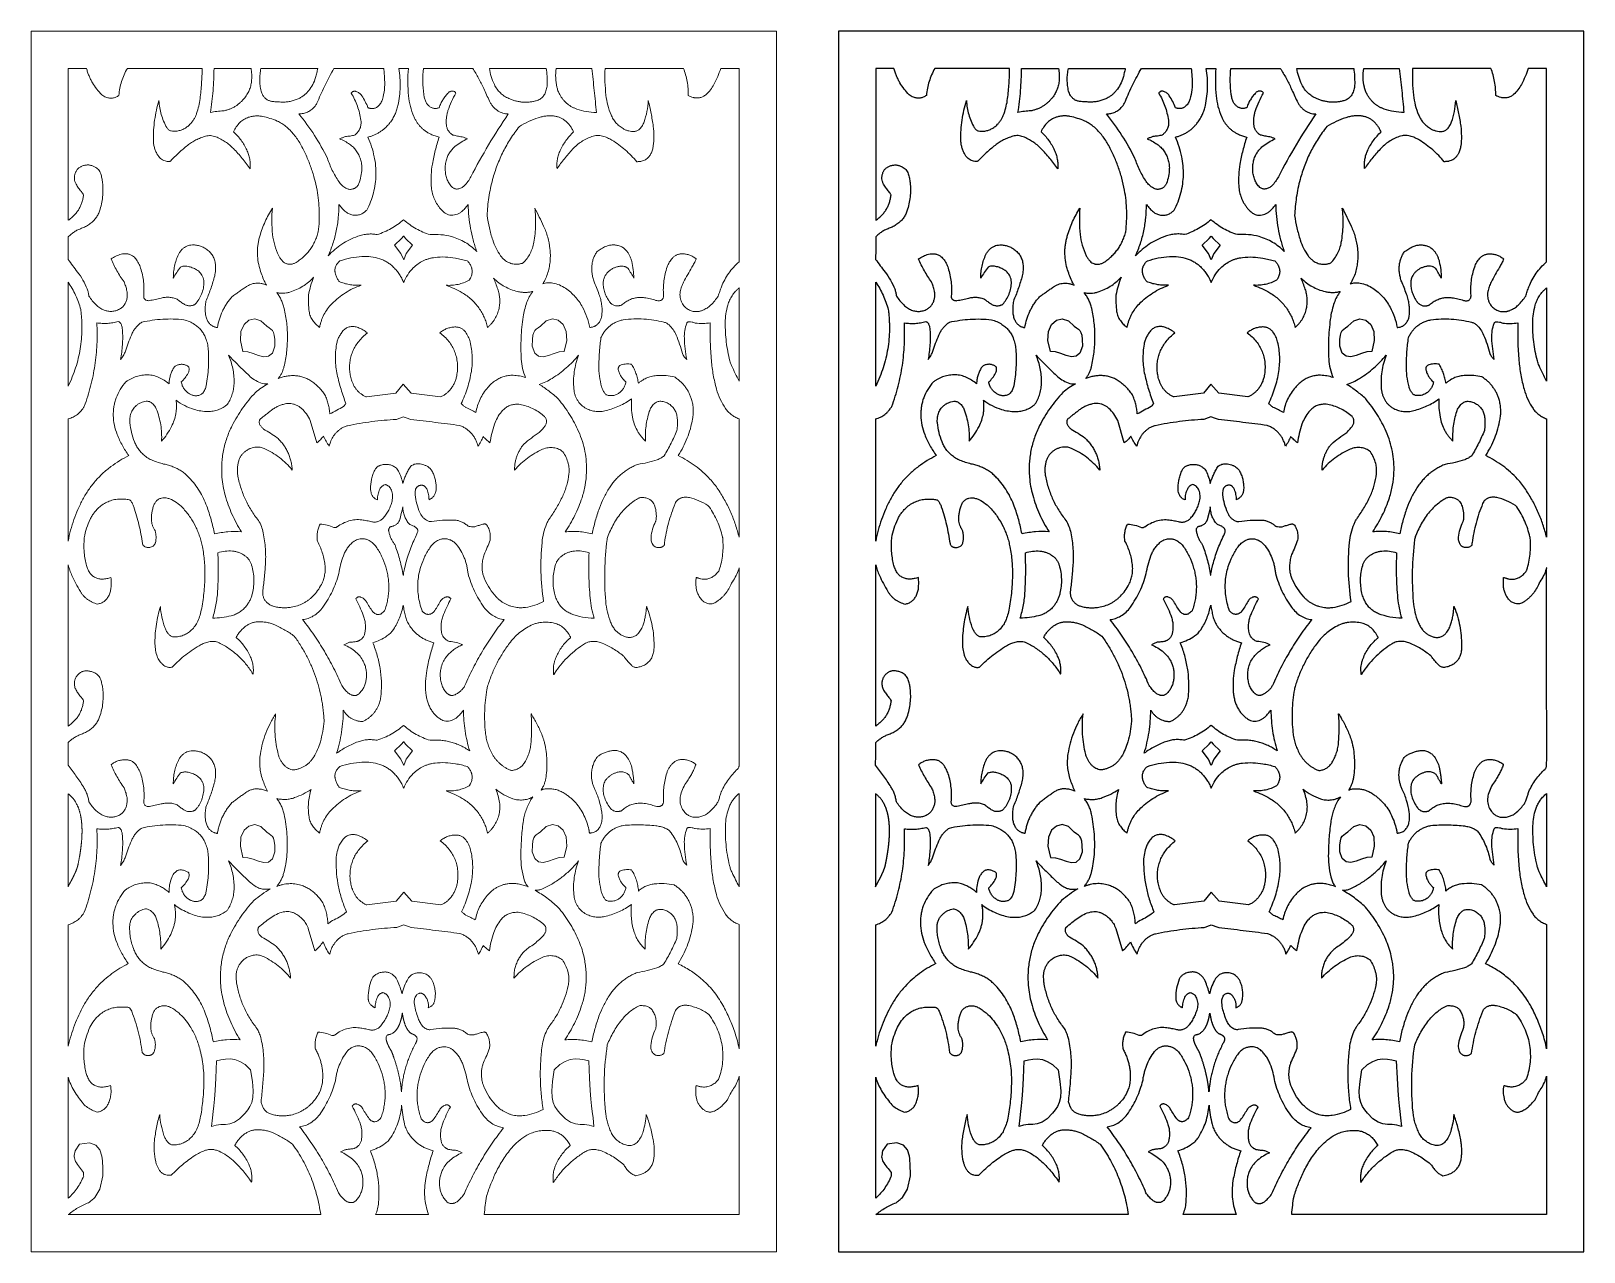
# Model space of a CAD drawing. Header units: centimetres. Extents: x -9.3 to 8.4, y -6.6 to 7.3.
import ezdxf

# ---------------------------------------------------------------- set-up
doc = ezdxf.new("R2010")
doc.units = ezdxf.units.CM
doc.header["$MEASUREMENT"] = 0
doc.layers.add('layer 1', color=7, linetype='Continuous')

msp = doc.modelspace()

# ---------------------------------------------------------------- linework, layer by layer
at = {"layer": 'layer 1', "color": 242, "lineweight": 9}
for points, knots in [([(-9.2808, 7.33739), (-9.2808, 7.33739), (-0.7734, 7.33739), (-0.7734, 7.33739), (-0.7734, 7.33739), (-0.7734, 7.33739), (-0.7734, -6.5935), (-0.7734, -6.5935), (-0.7734, -6.5935), (-0.7734, -6.5935), (-9.2808, -6.5935), (-9.2808, -6.5935), (-9.2808, -6.5935), (-9.2808, -6.5935), (-9.2808, 7.33739), (-9.2808, 7.33739)], [0, 0, 0, 0, 0.2, 0.2, 0.2, 0.2, 0.4, 0.4, 0.4, 0.4, 0.6, 0.6, 0.6, 0.6, 1, 1, 1, 1]), ([(-6.5933, 4.43981), (-6.59858, 4.44188), (-6.60395, 4.44386), (-6.60932, 4.44567), (-6.60932, 4.44567), (-6.61443, 4.44742), (-6.61959, 4.449), (-6.62476, 4.45049), (-6.62476, 4.45049), (-6.62995, 4.45195), (-6.63517, 4.45326), (-6.64043, 4.45443), (-6.64043, 4.45443), (-6.64547, 4.45553), (-6.65052, 4.45653), (-6.6556, 4.45734), (-6.6556, 4.45734), (-6.66572, 4.45901), (-6.67594, 4.46003), (-6.68618, 4.46044), (-6.68618, 4.46044), (-6.69589, 4.46082), (-6.70564, 4.46058), (-6.71533, 4.45971), (-6.71533, 4.45971), (-6.72501, 4.45883), (-6.73464, 4.45734), (-6.74413, 4.45518), (-6.74413, 4.45518), (-6.75375, 4.45303), (-6.76324, 4.45025), (-6.77249, 4.44687), (-6.77249, 4.44687), (-6.78177, 4.44345), (-6.79084, 4.43952), (-6.79962, 4.43499), (-6.79962, 4.43499), (-6.80908, 4.43012), (-6.81827, 4.42472), (-6.82711, 4.4188), (-6.82711, 4.4188), (-6.841, 4.40955), (-6.8548, 4.40015), (-6.86854, 4.3907), (-6.86854, 4.3907), (-6.88208, 4.38136), (-6.89553, 4.37194), (-6.90895, 4.36243), (-6.90895, 4.36243), (-6.92235, 4.35291), (-6.93568, 4.34329), (-6.94893, 4.3336), (-6.94893, 4.3336), (-6.962, 4.32403), (-6.97501, 4.31434), (-6.98794, 4.3046), (-6.98794, 4.3046), (-6.99912, 4.29196), (-7.00985, 4.27898), (-7.02015, 4.26564), (-7.02015, 4.26564), (-7.03013, 4.25269), (-7.03967, 4.23941), (-7.04872, 4.22581), (-7.04872, 4.22581), (-7.05773, 4.21219), (-7.06628, 4.19827), (-7.07434, 4.18403), (-7.07434, 4.18403), (-7.08227, 4.17), (-7.08971, 4.15564), (-7.0966, 4.14102), (-7.0966, 4.14102), (-7.11034, 4.11196), (-7.12193, 4.08194), (-7.13132, 4.05118), (-7.13132, 4.05118), (-7.14107, 4.0192), (-7.14857, 3.98655), (-7.15376, 3.95352), (-7.15376, 3.95352), (-7.15729, 3.95408), (-7.16076, 3.95475), (-7.16426, 3.95548), (-7.16426, 3.95548), (-7.16753, 3.95618), (-7.1708, 3.95696), (-7.17404, 3.95784), (-7.17404, 3.95784), (-7.17728, 3.95872), (-7.18052, 3.95968), (-7.1837, 3.96073), (-7.1837, 3.96073), (-7.18673, 3.96175), (-7.18974, 3.96286), (-7.19271, 3.96403), (-7.19271, 3.96403), (-7.19864, 3.96639), (-7.20438, 3.96913), (-7.20996, 3.97223), (-7.20996, 3.97223), (-7.21524, 3.97517), (-7.22029, 3.97844), (-7.22513, 3.98206), (-7.22513, 3.98206), (-7.22997, 3.98568), (-7.23455, 3.98962), (-7.23884, 3.99385), (-7.23884, 3.99385), (-7.24322, 3.99816), (-7.24731, 4.00275), (-7.25104, 4.00762), (-7.25104, 4.00762), (-7.2548, 4.01246), (-7.25825, 4.01757), (-7.26137, 4.02288), (-7.26137, 4.02288), (-7.26473, 4.02863), (-7.26779, 4.03458), (-7.27044, 4.04068), (-7.27044, 4.04068), (-7.27689, 4.05538), (-7.282, 4.07061), (-7.28568, 4.0862), (-7.28568, 4.0862), (-7.28924, 4.10131), (-7.29139, 4.11672), (-7.29209, 4.13221), (-7.29209, 4.13221), (-7.29303, 4.15266), (-7.29294, 4.17318), (-7.29183, 4.19363), (-7.29183, 4.19363), (-7.29075, 4.21408), (-7.28862, 4.23445), (-7.2855, 4.25467), (-7.2855, 4.25467), (-7.26653, 4.29899), (-7.24903, 4.3439), (-7.23298, 4.38936), (-7.23298, 4.38936), (-7.2169, 4.43485), (-7.20234, 4.48083), (-7.18924, 4.52725), (-7.18924, 4.52725), (-7.1832, 4.5487), (-7.179, 4.57058), (-7.17669, 4.59273), (-7.17669, 4.59273), (-7.17427, 4.61578), (-7.17372, 4.63901), (-7.17509, 4.66215), (-7.17509, 4.66215), (-7.17561, 4.67119), (-7.17658, 4.68021), (-7.17798, 4.68917), (-7.17798, 4.68917), (-7.17929, 4.69754), (-7.18101, 4.70583), (-7.18317, 4.71403), (-7.18317, 4.71403), (-7.18533, 4.72222), (-7.18793, 4.73028), (-7.19096, 4.73818), (-7.19096, 4.73818), (-7.19391, 4.74592), (-7.19729, 4.75344), (-7.20109, 4.7608), (-7.20109, 4.7608), (-7.20485, 4.76812), (-7.20905, 4.77527), (-7.21363, 4.78216), (-7.21363, 4.78216), (-7.2183, 4.78919), (-7.22338, 4.79596), (-7.22881, 4.80246), (-7.22881, 4.80246), (-7.2342, 4.80897), (-7.23995, 4.81519), (-7.24602, 4.82108), (-7.24602, 4.82108), (-7.2525, 4.82738), (-7.25927, 4.83339), (-7.26633, 4.83905), (-7.26633, 4.83905), (-7.27882, 4.84906), (-7.29218, 4.85802), (-7.30622, 4.86578), (-7.30622, 4.86578), (-7.31938, 4.87305), (-7.33318, 4.87909), (-7.34747, 4.88384), (-7.34747, 4.88384), (-7.36174, 4.8886), (-7.37642, 4.89204), (-7.3913, 4.89411), (-7.3913, 4.89411), (-7.4072, 4.89633), (-7.42325, 4.89718), (-7.43927, 4.89665), (-7.43927, 4.89665), (-7.45056, 4.8963), (-7.4618, 4.89493), (-7.47282, 4.89263), (-7.47282, 4.89263), (-7.48304, 4.89047), (-7.49299, 4.88737), (-7.50262, 4.88335), (-7.50262, 4.88335), (-7.51222, 4.87935), (-7.52144, 4.87442), (-7.5301, 4.86864), (-7.5301, 4.86864), (-7.53929, 4.86251), (-7.54793, 4.85557), (-7.55587, 4.84792), (-7.55587, 4.84792), (-7.565, 4.83911), (-7.57329, 4.82951), (-7.58064, 4.81918), (-7.58064, 4.81918), (-7.5879, 4.809), (-7.59418, 4.79815), (-7.59943, 4.7868), (-7.59943, 4.7868), (-7.60915, 4.76582), (-7.6177, 4.74428), (-7.62505, 4.72237), (-7.62505, 4.72237), (-7.63226, 4.70078), (-7.6383, 4.67881), (-7.64308, 4.65657), (-7.64308, 4.65657), (-7.64787, 4.63431), (-7.6514, 4.61181), (-7.6537, 4.5892), (-7.6537, 4.5892), (-7.65606, 4.5658), (-7.6572, 4.54231), (-7.65706, 4.51882), (-7.65706, 4.51882), (-7.64489, 4.54074), (-7.63191, 4.56218), (-7.61813, 4.58313), (-7.61813, 4.58313), (-7.60457, 4.60379), (-7.59018, 4.62395), (-7.57509, 4.6435), (-7.57509, 4.6435), (-7.56906, 4.64627), (-7.56284, 4.64864), (-7.55648, 4.65053), (-7.55648, 4.65053), (-7.55059, 4.65228), (-7.5446, 4.65363), (-7.53851, 4.6545), (-7.53851, 4.6545), (-7.53244, 4.65538), (-7.52631, 4.65576), (-7.52018, 4.6557), (-7.52018, 4.6557), (-7.514, 4.65561), (-7.50781, 4.65508), (-7.50171, 4.65406), (-7.50171, 4.65406), (-7.48499, 4.65126), (-7.46854, 4.64718), (-7.45246, 4.64178), (-7.45246, 4.64178), (-7.43612, 4.63629), (-7.42019, 4.62952), (-7.40487, 4.62156), (-7.40487, 4.62156), (-7.39574, 4.61683), (-7.38698, 4.61138), (-7.37872, 4.60525), (-7.37872, 4.60525), (-7.37091, 4.5995), (-7.36358, 4.59308), (-7.35681, 4.58611), (-7.35681, 4.58611), (-7.35007, 4.5791), (-7.34392, 4.57158), (-7.3384, 4.56358), (-7.3384, 4.56358), (-7.33262, 4.55518), (-7.32752, 4.54631), (-7.32314, 4.53709), (-7.32314, 4.53709), (-7.31841, 4.52714), (-7.31471, 4.51672), (-7.31214, 4.50601), (-7.31214, 4.50601), (-7.3096, 4.49542), (-7.30817, 4.48457), (-7.30791, 4.47365), (-7.30791, 4.47365), (-7.30733, 4.45022), (-7.30928, 4.42676), (-7.31377, 4.40374), (-7.31377, 4.40374), (-7.31824, 4.38078), (-7.32521, 4.35834), (-7.33455, 4.3369), (-7.33455, 4.3369), (-7.34374, 4.31577), (-7.35439, 4.29529), (-7.36641, 4.27562), (-7.36641, 4.27562), (-7.37843, 4.25598), (-7.3918, 4.23719), (-7.40639, 4.21937), (-7.40639, 4.21937), (-7.4093, 4.21791), (-7.41222, 4.21653), (-7.4152, 4.21522), (-7.4152, 4.21522), (-7.418, 4.214), (-7.42083, 4.21286), (-7.42369, 4.21178), (-7.42369, 4.21178), (-7.42655, 4.21073), (-7.42944, 4.20974), (-7.43235, 4.20883), (-7.43235, 4.20883), (-7.43513, 4.20799), (-7.43793, 4.20723), (-7.44076, 4.20653), (-7.44076, 4.20653), (-7.44636, 4.20518), (-7.45208, 4.20419), (-7.45783, 4.20358), (-7.45783, 4.20358), (-7.46325, 4.203), (-7.46874, 4.20279), (-7.4742, 4.20297), (-7.4742, 4.20297), (-7.47965, 4.20317), (-7.48511, 4.20373), (-7.49048, 4.20469), (-7.49048, 4.20469), (-7.49599, 4.20565), (-7.50142, 4.20699), (-7.50673, 4.20872), (-7.50673, 4.20872), (-7.51204, 4.21044), (-7.51723, 4.21251), (-7.52228, 4.2149), (-7.52228, 4.2149), (-7.5278, 4.21753), (-7.53317, 4.22047), (-7.53833, 4.22374), (-7.53833, 4.22374), (-7.55164, 4.23212), (-7.56468, 4.24096), (-7.57746, 4.25018), (-7.57746, 4.25018), (-7.58971, 4.25905), (-7.60171, 4.26833), (-7.61338, 4.27798), (-7.61338, 4.27798), (-7.62817, 4.28397), (-7.64337, 4.28881), (-7.65889, 4.29249), (-7.65889, 4.29249), (-7.67357, 4.29596), (-7.68848, 4.29826), (-7.70351, 4.29934), (-7.70351, 4.29934), (-7.71851, 4.30045), (-7.73359, 4.30034), (-7.74862, 4.29899), (-7.74862, 4.29899), (-7.76426, 4.29762), (-7.77981, 4.295), (-7.79507, 4.29123), (-7.79507, 4.29123), (-7.81765, 4.28563), (-7.8403, 4.28038), (-7.86306, 4.27545), (-7.86306, 4.27545), (-7.88541, 4.2706), (-7.90782, 4.26608), (-7.93031, 4.26191), (-7.93031, 4.26191), (-7.93597, 4.26089), (-7.94172, 4.26071), (-7.94741, 4.26147), (-7.94741, 4.26147), (-7.95365, 4.26232), (-7.95975, 4.26404), (-7.96553, 4.26658), (-7.96553, 4.26658), (-7.96818, 4.26777), (-7.97075, 4.26909), (-7.97323, 4.27057), (-7.97323, 4.27057), (-7.97536, 4.27183), (-7.97741, 4.27326), (-7.97933, 4.2748), (-7.97933, 4.2748), (-7.98126, 4.27635), (-7.98307, 4.27804), (-7.98473, 4.27988), (-7.98473, 4.27988), (-7.98625, 4.28157), (-7.98762, 4.28338), (-7.98881, 4.28531), (-7.98881, 4.28531), (-7.99001, 4.2872), (-7.99106, 4.28925), (-7.99191, 4.29135), (-7.99191, 4.29135), (-7.99278, 4.29351), (-7.99348, 4.29575), (-7.99398, 4.29806), (-7.99398, 4.29806), (-7.99447, 4.30034), (-7.99477, 4.30267), (-7.99491, 4.30503), (-7.99491, 4.30503), (-7.99506, 4.30769), (-7.995, 4.3104), (-7.9948, 4.31306), (-7.9948, 4.31306), (-7.99252, 4.34034), (-7.99156, 4.36771), (-7.99188, 4.39508), (-7.99188, 4.39508), (-7.99223, 4.42186), (-7.99383, 4.44862), (-7.99678, 4.47523), (-7.99678, 4.47523), (-7.9997, 4.50184), (-8.00393, 4.52831), (-8.00941, 4.55451), (-8.00941, 4.55451), (-8.01502, 4.58115), (-8.02187, 4.60747), (-8.03001, 4.63343), (-8.03001, 4.63343), (-8.03597, 4.65249), (-8.04364, 4.67096), (-8.05298, 4.68858), (-8.05298, 4.68858), (-8.06226, 4.70618), (-8.07314, 4.7229), (-8.08548, 4.73851), (-8.08548, 4.73851), (-8.09047, 4.74478), (-8.09599, 4.75064), (-8.10197, 4.75595), (-8.10197, 4.75595), (-8.10824, 4.76153), (-8.11495, 4.76658), (-8.12204, 4.77104), (-8.12204, 4.77104), (-8.12721, 4.77428), (-8.13255, 4.77731), (-8.13803, 4.78006), (-8.13803, 4.78006), (-8.14311, 4.78262), (-8.14833, 4.78493), (-8.15364, 4.78697), (-8.15364, 4.78697), (-8.15895, 4.78898), (-8.16438, 4.79073), (-8.16989, 4.79219), (-8.16989, 4.79219), (-8.17521, 4.79362), (-8.1806, 4.79473), (-8.18606, 4.79555), (-8.18606, 4.79555), (-8.19686, 4.79715), (-8.20777, 4.79759), (-8.21865, 4.7968), (-8.21865, 4.7968), (-8.23038, 4.79596), (-8.24202, 4.79392), (-8.25334, 4.79071), (-8.25334, 4.79071), (-8.2738, 4.7849), (-8.29379, 4.77749), (-8.31307, 4.76853), (-8.31307, 4.76853), (-8.33207, 4.75972), (-8.35033, 4.74939), (-8.36767, 4.73763), (-8.36767, 4.73763), (-8.34817, 4.69132), (-8.32603, 4.64619), (-8.30134, 4.60242), (-8.30134, 4.60242), (-8.27654, 4.55845), (-8.24929, 4.51596), (-8.21964, 4.47511), (-8.21964, 4.47511), (-8.21255, 4.45871), (-8.20634, 4.442), (-8.20097, 4.42496), (-8.20097, 4.42496), (-8.19543, 4.40733), (-8.19076, 4.38945), (-8.18699, 4.37136), (-8.18699, 4.37136), (-8.18556, 4.36453), (-8.18443, 4.35761), (-8.18361, 4.3507), (-8.18361, 4.3507), (-8.18282, 4.34413), (-8.18235, 4.33757), (-8.18218, 4.33097), (-8.18218, 4.33097), (-8.182, 4.32438), (-8.18215, 4.31778), (-8.18262, 4.31122), (-8.18262, 4.31122), (-8.18308, 4.3048), (-8.18384, 4.29841), (-8.18492, 4.29208), (-8.18492, 4.29208), (-8.18708, 4.2795), (-8.19047, 4.26719), (-8.19502, 4.25528), (-8.19502, 4.25528), (-8.19992, 4.24256), (-8.20593, 4.23037), (-8.21308, 4.21878), (-8.21308, 4.21878), (-8.21988, 4.20769), (-8.22813, 4.19754), (-8.23765, 4.18864), (-8.23765, 4.18864), (-8.24742, 4.17942), (-8.25839, 4.17151), (-8.27021, 4.16509), (-8.27021, 4.16509), (-8.27747, 4.16115), (-8.28494, 4.15754), (-8.29259, 4.15433), (-8.29259, 4.15433), (-8.29965, 4.15135), (-8.30686, 4.14875), (-8.31418, 4.14657), (-8.31418, 4.14657), (-8.32153, 4.14435), (-8.32897, 4.14257), (-8.3365, 4.14123), (-8.3365, 4.14123), (-8.34377, 4.13991), (-8.35112, 4.13901), (-8.3585, 4.13857), (-8.3585, 4.13857), (-8.36586, 4.13813), (-8.37327, 4.1381), (-8.38065, 4.13854), (-8.38065, 4.13854), (-8.38815, 4.13895), (-8.39565, 4.13983), (-8.40309, 4.14114), (-8.40309, 4.14114), (-8.4105, 4.14245), (-8.41785, 4.14414), (-8.42512, 4.14627), (-8.42512, 4.14627), (-8.43285, 4.14852), (-8.44049, 4.1512), (-8.44796, 4.15427), (-8.44796, 4.15427), (-8.46457, 4.16104), (-8.48047, 4.16935), (-8.4955, 4.17913), (-8.4955, 4.17913), (-8.5102, 4.1887), (-8.52391, 4.19964), (-8.53649, 4.21184), (-8.53649, 4.21184), (-8.55239, 4.22724), (-8.56742, 4.24355), (-8.58145, 4.26065), (-8.58145, 4.26065), (-8.59549, 4.27775), (-8.60856, 4.29564), (-8.62058, 4.31419), (-8.62058, 4.31419), (-8.62204, 4.32791), (-8.62443, 4.34151), (-8.6277, 4.3549), (-8.6277, 4.3549), (-8.63097, 4.36838), (-8.63514, 4.3816), (-8.64016, 4.39452), (-8.64016, 4.39452), (-8.65364, 4.42927), (-8.66969, 4.46295), (-8.68819, 4.4953), (-8.68819, 4.4953), (-8.70666, 4.5276), (-8.72755, 4.55845), (-8.75063, 4.58762), (-8.75063, 4.58762), (-8.76939, 4.61132), (-8.78777, 4.63533), (-8.80575, 4.65961), (-8.80575, 4.65961), (-8.82355, 4.68362), (-8.84094, 4.70793), (-8.85795, 4.73249), (-8.85795, 4.73249), (-8.8576, 4.75415), (-8.85731, 4.77582), (-8.8571, 4.79747), (-8.8571, 4.79747), (-8.8569, 4.81898), (-8.85675, 4.84045), (-8.85666, 4.86196), (-8.85666, 4.86196), (-8.85661, 4.88343), (-8.85661, 4.90494), (-8.85666, 4.92641), (-8.85666, 4.92641), (-8.85675, 4.94774), (-8.85687, 4.96907), (-8.85707, 4.9904), (-8.85707, 4.9904), (-8.84604, 5.00117), (-8.83443, 5.01135), (-8.82232, 5.02092), (-8.82232, 5.02092), (-8.81059, 5.0302), (-8.79837, 5.03887), (-8.7857, 5.04683), (-8.7857, 5.04683), (-8.77307, 5.05483), (-8.76, 5.06212), (-8.74655, 5.06872), (-8.74655, 5.06872), (-8.73292, 5.0754), (-8.71894, 5.08135), (-8.7047, 5.08657), (-8.7047, 5.08657), (-8.68901, 5.09229), (-8.67372, 5.09897), (-8.65886, 5.10659), (-8.65886, 5.10659), (-8.64369, 5.11435), (-8.62902, 5.12305), (-8.61489, 5.13259), (-8.61489, 5.13259), (-8.60106, 5.14192), (-8.58799, 5.15237), (-8.57582, 5.16378), (-8.57582, 5.16378), (-8.56433, 5.17452), (-8.55379, 5.18622), (-8.54428, 5.19876), (-8.54428, 5.19876), (-8.53477, 5.21128), (-8.52634, 5.22459), (-8.51907, 5.23853), (-8.51907, 5.23853), (-8.51143, 5.25318), (-8.50498, 5.26844), (-8.49978, 5.28414), (-8.49978, 5.28414), (-8.49106, 5.31052), (-8.48374, 5.3373), (-8.47778, 5.36441), (-8.47778, 5.36441), (-8.47198, 5.39087), (-8.4676, 5.41763), (-8.46462, 5.44459), (-8.46462, 5.44459), (-8.46168, 5.47152), (-8.46013, 5.49857), (-8.46007, 5.52568), (-8.46007, 5.52568), (-8.45999, 5.55334), (-8.46133, 5.58097), (-8.46413, 5.60849), (-8.46413, 5.60849), (-8.46582, 5.62523), (-8.46848, 5.64189), (-8.47207, 5.65835), (-8.47207, 5.65835), (-8.4758, 5.67545), (-8.48044, 5.69232), (-8.48601, 5.70889), (-8.48601, 5.70889), (-8.48902, 5.71779), (-8.49281, 5.72637), (-8.49739, 5.73457), (-8.49739, 5.73457), (-8.50165, 5.74218), (-8.50667, 5.74936), (-8.51233, 5.75595), (-8.51233, 5.75595), (-8.51802, 5.76258), (-8.52435, 5.76862), (-8.53124, 5.77399), (-8.53124, 5.77399), (-8.53868, 5.77979), (-8.54664, 5.7849), (-8.55502, 5.78925), (-8.55502, 5.78925), (-8.56059, 5.79213), (-8.56628, 5.79476), (-8.57206, 5.79712), (-8.57206, 5.79712), (-8.57752, 5.79931), (-8.58303, 5.80127), (-8.58866, 5.80293), (-8.58866, 5.80293), (-8.59429, 5.80456), (-8.60001, 5.80594), (-8.60576, 5.80699), (-8.60576, 5.80699), (-8.61139, 5.80804), (-8.61705, 5.80877), (-8.62274, 5.8092), (-8.62274, 5.8092), (-8.62843, 5.80964), (-8.63415, 5.80976), (-8.63987, 5.80958), (-8.63987, 5.80958), (-8.64568, 5.80938), (-8.65148, 5.80891), (-8.65726, 5.80812), (-8.65726, 5.80812), (-8.66304, 5.80731), (-8.66876, 5.80623), (-8.67442, 5.80486), (-8.67442, 5.80486), (-8.68043, 5.8034), (-8.68635, 5.80168), (-8.69222, 5.79963), (-8.69222, 5.79963), (-8.69741, 5.79785), (-8.70254, 5.79575), (-8.70753, 5.79342), (-8.70753, 5.79342), (-8.71217, 5.79126), (-8.7167, 5.78881), (-8.72104, 5.78612), (-8.72104, 5.78612), (-8.72542, 5.78347), (-8.72959, 5.78052), (-8.73362, 5.77734), (-8.73362, 5.77734), (-8.73753, 5.77422), (-8.74126, 5.77089), (-8.74477, 5.76733), (-8.74477, 5.76733), (-8.74827, 5.76377), (-8.75156, 5.75998), (-8.7546, 5.75601), (-8.7546, 5.75601), (-8.75778, 5.75193), (-8.76067, 5.74764), (-8.76335, 5.7432), (-8.76335, 5.7432), (-8.76601, 5.73877), (-8.7684, 5.73416), (-8.77056, 5.72946), (-8.77056, 5.72946), (-8.77289, 5.72432), (-8.77499, 5.7191), (-8.77677, 5.71376), (-8.77677, 5.71376), (-8.77864, 5.70828), (-8.78025, 5.7027), (-8.78162, 5.69707), (-8.78162, 5.69707), (-8.78284, 5.69185), (-8.78384, 5.68657), (-8.78456, 5.68123), (-8.78456, 5.68123), (-8.78529, 5.67592), (-8.78573, 5.67058), (-8.78588, 5.66521), (-8.78588, 5.66521), (-8.78602, 5.66004), (-8.78588, 5.65488), (-8.78547, 5.64971), (-8.78547, 5.64971), (-8.78465, 5.63953), (-8.78267, 5.62946), (-8.77963, 5.61972), (-8.77963, 5.61972), (-8.77637, 5.6093), (-8.77202, 5.59927), (-8.76668, 5.58975), (-8.76668, 5.58975), (-8.75819, 5.57461), (-8.74891, 5.55993), (-8.73884, 5.54578), (-8.73884, 5.54578), (-8.72892, 5.53178), (-8.71824, 5.51832), (-8.70686, 5.50546), (-8.70686, 5.50546), (-8.70184, 5.49983), (-8.69726, 5.49384), (-8.69306, 5.48754), (-8.69306, 5.48754), (-8.68895, 5.48133), (-8.68524, 5.47485), (-8.68203, 5.46811), (-8.68203, 5.46811), (-8.68282, 5.46052), (-8.68381, 5.45297), (-8.68501, 5.44541), (-8.68501, 5.44541), (-8.68615, 5.43814), (-8.68746, 5.43091), (-8.68898, 5.4237), (-8.68898, 5.4237), (-8.69049, 5.41649), (-8.69219, 5.40934), (-8.69408, 5.40222), (-8.69408, 5.40222), (-8.69592, 5.39531), (-8.69796, 5.38845), (-8.70018, 5.38162), (-8.70018, 5.38162), (-8.70462, 5.36806), (-8.70981, 5.35472), (-8.71573, 5.34174), (-8.71573, 5.34174), (-8.72157, 5.32896), (-8.72813, 5.3165), (-8.73537, 5.30448), (-8.73537, 5.30448), (-8.74264, 5.29243), (-8.75057, 5.28084), (-8.75915, 5.2697), (-8.75915, 5.2697), (-8.76802, 5.25817), (-8.7775, 5.24714), (-8.7876, 5.23667), (-8.7876, 5.23667), (-8.79265, 5.23139), (-8.79784, 5.22628), (-8.80318, 5.22129), (-8.80318, 5.22129), (-8.8087, 5.21613), (-8.81433, 5.21111), (-8.82007, 5.20626), (-8.82007, 5.20626), (-8.82585, 5.20139), (-8.83175, 5.19666), (-8.83773, 5.19208), (-8.83773, 5.19208), (-8.844, 5.1873), (-8.85036, 5.18266), (-8.85684, 5.17816), (-8.85684, 5.17816), (-8.85684, 5.17816), (-8.85684, 6.91188), (-8.85684, 6.91188), (-8.85684, 6.91188), (-8.82215, 6.91185), (-8.78748, 6.91185), (-8.75282, 6.91185), (-8.75282, 6.91185), (-8.71801, 6.91188), (-8.68323, 6.91191), (-8.64842, 6.91197), (-8.64842, 6.91197), (-8.64439, 6.8972), (-8.6399, 6.88259), (-8.63497, 6.86811), (-8.63497, 6.86811), (-8.63018, 6.85414), (-8.62496, 6.84031), (-8.6193, 6.82668), (-8.6193, 6.82668), (-8.61364, 6.81302), (-8.60751, 6.79957), (-8.60097, 6.78633), (-8.60097, 6.78633), (-8.59453, 6.77331), (-8.58767, 6.76053), (-8.58037, 6.74799), (-8.58037, 6.74799), (-8.56584, 6.72301), (-8.54965, 6.69902), (-8.53188, 6.67624), (-8.53188, 6.67624), (-8.51379, 6.65304), (-8.49418, 6.63107), (-8.47317, 6.61047), (-8.47317, 6.61047), (-8.46664, 6.60405), (-8.45937, 6.59839), (-8.45155, 6.5936), (-8.45155, 6.5936), (-8.44338, 6.58861), (-8.43469, 6.58453), (-8.42561, 6.58141), (-8.42561, 6.58141), (-8.41911, 6.57916), (-8.41245, 6.57726), (-8.40571, 6.57575), (-8.40571, 6.57575), (-8.39953, 6.57435), (-8.39325, 6.57332), (-8.38692, 6.57265), (-8.38692, 6.57265), (-8.38062, 6.57201), (-8.37429, 6.57175), (-8.36793, 6.57187), (-8.36793, 6.57187), (-8.36174, 6.57201), (-8.35559, 6.57254), (-8.34949, 6.57344), (-8.34949, 6.57344), (-8.34339, 6.57438), (-8.33735, 6.57569), (-8.3314, 6.57738), (-8.3314, 6.57738), (-8.32524, 6.57916), (-8.31917, 6.58129), (-8.31328, 6.5838), (-8.31328, 6.5838), (-8.30738, 6.58631), (-8.30161, 6.58914), (-8.29603, 6.59232), (-8.29603, 6.59232), (-8.28993, 6.59579), (-8.28401, 6.59959), (-8.27832, 6.60367), (-8.27832, 6.60367), (-8.27599, 6.63116), (-8.27216, 6.6585), (-8.26688, 6.68557), (-8.26688, 6.68557), (-8.26178, 6.71189), (-8.25518, 6.73789), (-8.24719, 6.76348), (-8.24719, 6.76348), (-8.23916, 6.78907), (-8.22974, 6.81419), (-8.21894, 6.83873), (-8.21894, 6.83873), (-8.20794, 6.86377), (-8.19554, 6.88819), (-8.18186, 6.91188), (-8.18186, 6.91188), (-8.18186, 6.91188), (-7.32851, 6.91188), (-7.32851, 6.91188), (-7.32851, 6.91188), (-7.32898, 6.85414), (-7.33116, 6.79639), (-7.33505, 6.73877), (-7.33505, 6.73877), (-7.33893, 6.68117), (-7.34453, 6.62369), (-7.35179, 6.56641), (-7.35179, 6.56641), (-7.35541, 6.53793), (-7.36046, 6.50963), (-7.36691, 6.48165), (-7.36691, 6.48165), (-7.37344, 6.45337), (-7.38135, 6.42545), (-7.39066, 6.39796), (-7.39066, 6.39796), (-7.3946, 6.38629), (-7.39921, 6.37482), (-7.4044, 6.36365), (-7.4044, 6.36365), (-7.40954, 6.35265), (-7.41529, 6.34197), (-7.42162, 6.33164), (-7.42162, 6.33164), (-7.42795, 6.32128), (-7.43486, 6.3113), (-7.4423, 6.30173), (-7.4423, 6.30173), (-7.44998, 6.29181), (-7.45821, 6.28236), (-7.46693, 6.27334), (-7.46693, 6.27334), (-7.47761, 6.26228), (-7.48919, 6.25213), (-7.50154, 6.24297), (-7.50154, 6.24297), (-7.51315, 6.23433), (-7.52549, 6.22669), (-7.53845, 6.22018), (-7.53845, 6.22018), (-7.55137, 6.21367), (-7.56482, 6.2083), (-7.57871, 6.2041), (-7.57871, 6.2041), (-7.59336, 6.1997), (-7.60836, 6.19649), (-7.62353, 6.1945), (-7.62353, 6.1945), (-7.63331, 6.19322), (-7.64317, 6.1929), (-7.653, 6.19354), (-7.653, 6.19354), (-7.66275, 6.19415), (-7.67238, 6.19573), (-7.68183, 6.19824), (-7.68183, 6.19824), (-7.6872, 6.19967), (-7.69242, 6.20159), (-7.69744, 6.20401), (-7.69744, 6.20401), (-7.70205, 6.20623), (-7.70643, 6.20892), (-7.71051, 6.21201), (-7.71051, 6.21201), (-7.71457, 6.21513), (-7.7183, 6.21863), (-7.72166, 6.22251), (-7.72166, 6.22251), (-7.7253, 6.22669), (-7.72851, 6.23121), (-7.73129, 6.23599), (-7.73129, 6.23599), (-7.74488, 6.25948), (-7.75705, 6.28376), (-7.76776, 6.30868), (-7.76776, 6.30868), (-7.77823, 6.33313), (-7.78722, 6.35819), (-7.79466, 6.38375), (-7.79466, 6.38375), (-7.8021, 6.40928), (-7.808, 6.43528), (-7.81229, 6.46154), (-7.81229, 6.46154), (-7.81678, 6.48882), (-7.81967, 6.51634), (-7.82095, 6.54394), (-7.82095, 6.54394), (-7.8321, 6.50735), (-7.84184, 6.47035), (-7.85013, 6.43301), (-7.85013, 6.43301), (-7.85833, 6.39607), (-7.8651, 6.35883), (-7.87041, 6.32137), (-7.87041, 6.32137), (-7.87572, 6.28393), (-7.87957, 6.24627), (-7.88196, 6.20851), (-7.88196, 6.20851), (-7.88436, 6.17028), (-7.88532, 6.13197), (-7.88479, 6.09366), (-7.88479, 6.09366), (-7.88459, 6.07934), (-7.88348, 6.06507), (-7.8815, 6.05089), (-7.8815, 6.05089), (-7.87954, 6.03703), (-7.87671, 6.02328), (-7.87298, 6.00977), (-7.87298, 6.00977), (-7.86927, 5.99627), (-7.86469, 5.98302), (-7.85929, 5.97009), (-7.85929, 5.97009), (-7.85366, 5.95661), (-7.84721, 5.94345), (-7.83998, 5.93076), (-7.83998, 5.93076), (-7.83487, 5.9218), (-7.82903, 5.91325), (-7.82253, 5.90529), (-7.82253, 5.90529), (-7.81646, 5.89785), (-7.80972, 5.89096), (-7.80242, 5.88475), (-7.80242, 5.88475), (-7.79513, 5.8785), (-7.78728, 5.87296), (-7.77899, 5.86814), (-7.77899, 5.86814), (-7.77024, 5.86307), (-7.76105, 5.85878), (-7.75157, 5.85528), (-7.75157, 5.85528), (-7.74354, 5.85233), (-7.73523, 5.85029), (-7.72673, 5.84924), (-7.72673, 5.84924), (-7.71836, 5.84819), (-7.70987, 5.8481), (-7.70147, 5.849), (-7.70147, 5.849), (-7.69878, 5.84929), (-7.69616, 5.85002), (-7.69373, 5.85122), (-7.69373, 5.85122), (-7.69134, 5.85242), (-7.68915, 5.85402), (-7.68731, 5.85598), (-7.68731, 5.85598), (-7.65749, 5.88755), (-7.62657, 5.91804), (-7.59462, 5.94742), (-7.59462, 5.94742), (-7.56226, 5.97718), (-7.52888, 6.00578), (-7.49453, 6.03321), (-7.49453, 6.03321), (-7.47951, 6.04523), (-7.46387, 6.05646), (-7.4477, 6.06691), (-7.4477, 6.06691), (-7.43174, 6.07721), (-7.41526, 6.08669), (-7.3983, 6.09533), (-7.3983, 6.09533), (-7.38138, 6.10396), (-7.36399, 6.11172), (-7.34628, 6.11858), (-7.34628, 6.11858), (-7.32804, 6.12567), (-7.30946, 6.13183), (-7.29064, 6.13708), (-7.29064, 6.13708), (-7.28063, 6.13985), (-7.27042, 6.14187), (-7.26012, 6.14303), (-7.26012, 6.14303), (-7.25043, 6.14417), (-7.24065, 6.14446), (-7.23094, 6.14397), (-7.23094, 6.14397), (-7.22119, 6.14344), (-7.2115, 6.1421), (-7.20199, 6.13997), (-7.20199, 6.13997), (-7.19204, 6.13775), (-7.18227, 6.13469), (-7.17278, 6.13089), (-7.17278, 6.13089), (-7.15359, 6.12319), (-7.13479, 6.1145), (-7.11647, 6.1049), (-7.11647, 6.1049), (-7.09858, 6.0955), (-7.08122, 6.08517), (-7.06442, 6.07394), (-7.06442, 6.07394), (-7.04761, 6.06273), (-7.03139, 6.05062), (-7.01586, 6.03773), (-7.01586, 6.03773), (-7.00002, 6.02457), (-6.98485, 6.01059), (-6.97043, 5.99586), (-6.97043, 5.99586), (-6.93562, 5.96029), (-6.90221, 5.92332), (-6.87035, 5.8851), (-6.87035, 5.8851), (-6.83861, 5.84702), (-6.80844, 5.80769), (-6.77987, 5.76719), (-6.77987, 5.76719), (-6.77847, 5.7858), (-6.77821, 5.80451), (-6.77914, 5.82315), (-6.77914, 5.82315), (-6.78002, 5.84112), (-6.78203, 5.85901), (-6.78521, 5.87672), (-6.78521, 5.87672), (-6.78839, 5.89443), (-6.79271, 5.91191), (-6.79814, 5.92907), (-6.79814, 5.92907), (-6.80371, 5.94669), (-6.81042, 5.96397), (-6.81815, 5.98077), (-6.81815, 5.98077), (-6.82723, 6.00047), (-6.83729, 6.01972), (-6.84829, 6.03843), (-6.84829, 6.03843), (-6.85906, 6.05675), (-6.87076, 6.07452), (-6.88334, 6.09168), (-6.88334, 6.09168), (-6.89588, 6.10881), (-6.90933, 6.12532), (-6.92357, 6.14108), (-6.92357, 6.14108), (-6.9381, 6.15718), (-6.95339, 6.17256), (-6.96947, 6.18715), (-6.96947, 6.18715), (-6.96098, 6.20728), (-6.9505, 6.22654), (-6.93819, 6.24457), (-6.93819, 6.24457), (-6.92591, 6.26252), (-6.91184, 6.27918), (-6.89623, 6.29426), (-6.89623, 6.29426), (-6.8824, 6.3076), (-6.86714, 6.31933), (-6.85071, 6.32925), (-6.85071, 6.32925), (-6.83423, 6.3392), (-6.81666, 6.34728), (-6.79837, 6.35332), (-6.79837, 6.35332), (-6.78538, 6.35761), (-6.77217, 6.36108), (-6.75877, 6.36368), (-6.75877, 6.36368), (-6.74585, 6.36622), (-6.73275, 6.36788), (-6.71959, 6.3687), (-6.71959, 6.3687), (-6.70646, 6.36949), (-6.69327, 6.36946), (-6.68011, 6.36852), (-6.68011, 6.36852), (-6.66654, 6.36759), (-6.65303, 6.36578), (-6.6397, 6.36309), (-6.6397, 6.36309), (-6.61066, 6.35732), (-6.58198, 6.34999), (-6.55374, 6.34115), (-6.55374, 6.34115), (-6.52561, 6.33237), (-6.49801, 6.32207), (-6.47099, 6.31031), (-6.47099, 6.31031), (-6.45354, 6.30273), (-6.43665, 6.29388), (-6.42048, 6.28385), (-6.42048, 6.28385), (-6.4042, 6.27372), (-6.38868, 6.26246), (-6.37403, 6.25012), (-6.37403, 6.25012), (-6.34012, 6.22152), (-6.30887, 6.18995), (-6.28066, 6.15572), (-6.28066, 6.15572), (-6.25241, 6.12141), (-6.22732, 6.08465), (-6.2057, 6.04581), (-6.2057, 6.04581), (-6.18282, 6.00473), (-6.16158, 5.96277), (-6.14209, 5.91999), (-6.14209, 5.91999), (-6.12289, 5.87792), (-6.10544, 5.83508), (-6.08974, 5.79158), (-6.08974, 5.79158), (-6.07405, 5.7481), (-6.06016, 5.70399), (-6.04808, 5.65934), (-6.04808, 5.65934), (-6.03588, 5.61426), (-6.02549, 5.56872), (-6.017, 5.52279), (-6.017, 5.52279), (-6.00971, 5.48349), (-6.00393, 5.44392), (-5.99967, 5.40418), (-5.99967, 5.40418), (-5.99544, 5.36488), (-5.99276, 5.32546), (-5.99159, 5.28595), (-5.99159, 5.28595), (-5.99042, 5.24647), (-5.99077, 5.20693), (-5.99264, 5.16746), (-5.99264, 5.16746), (-5.99454, 5.12751), (-5.99795, 5.08765), (-6.00288, 5.04794), (-6.00288, 5.04794), (-6.00533, 5.03849), (-6.00796, 5.02906), (-6.01079, 5.01973), (-6.01079, 5.01973), (-6.01353, 5.01065), (-6.01648, 5.00166), (-6.0196, 4.99274), (-6.0196, 4.99274), (-6.02275, 4.98381), (-6.02608, 4.97497), (-6.02961, 4.96618), (-6.02961, 4.96618), (-6.03305, 4.95763), (-6.0367, 4.94917), (-6.04055, 4.9408), (-6.04055, 4.9408), (-6.04822, 4.92408), (-6.05669, 4.90771), (-6.06591, 4.89181), (-6.06591, 4.89181), (-6.07489, 4.87629), (-6.08467, 4.86123), (-6.09514, 4.84667), (-6.09514, 4.84667), (-6.10562, 4.83211), (-6.11679, 4.81807), (-6.12867, 4.80462), (-6.12867, 4.80462), (-6.14066, 4.791), (-6.15335, 4.77795), (-6.16663, 4.76558), (-6.16663, 4.76558), (-6.17993, 4.75318), (-6.19379, 4.74142), (-6.20821, 4.73034), (-6.20821, 4.73034), (-6.22332, 4.71869), (-6.23896, 4.70775), (-6.25507, 4.69751), (-6.25507, 4.69751), (-6.26449, 4.69153), (-6.27465, 4.68674), (-6.28527, 4.68327), (-6.28527, 4.68327), (-6.29606, 4.67974), (-6.30724, 4.67758), (-6.31856, 4.67682), (-6.31856, 4.67682), (-6.32305, 4.67653), (-6.32755, 4.67644), (-6.33204, 4.67656), (-6.33204, 4.67656), (-6.33621, 4.67668), (-6.34036, 4.67703), (-6.3445, 4.67758), (-6.3445, 4.67758), (-6.34861, 4.67814), (-6.3527, 4.67892), (-6.35675, 4.67994), (-6.35675, 4.67994), (-6.36066, 4.68094), (-6.36452, 4.68213), (-6.36828, 4.68353), (-6.36828, 4.68353), (-6.37572, 4.68636), (-6.38284, 4.69001), (-6.38946, 4.69442), (-6.38946, 4.69442), (-6.3967, 4.69926), (-6.40338, 4.7048), (-6.40945, 4.71102), (-6.40945, 4.71102), (-6.4185, 4.72033), (-6.42681, 4.73034), (-6.43428, 4.74096), (-6.43428, 4.74096), (-6.44166, 4.75143), (-6.44817, 4.76249), (-6.45377, 4.77402), (-6.45377, 4.77402), (-6.47236, 4.81224), (-6.48759, 4.85201), (-6.49932, 4.89289), (-6.49932, 4.89289), (-6.51096, 4.93353), (-6.51907, 4.97514), (-6.52354, 5.01719), (-6.52354, 5.01719), (-6.52882, 5.06711), (-6.53174, 5.11724), (-6.53226, 5.16743), (-6.53226, 5.16743), (-6.53279, 5.21753), (-6.53092, 5.2676), (-6.52669, 5.31752), (-6.52669, 5.31752), (-6.55759, 5.26803), (-6.58505, 5.21648), (-6.60886, 5.1632), (-6.60886, 5.1632), (-6.63302, 5.10919), (-6.6535, 5.05357), (-6.67013, 4.99676), (-6.67013, 4.99676), (-6.67462, 4.98139), (-6.67862, 4.96586), (-6.68206, 4.95022), (-6.68206, 4.95022), (-6.68542, 4.93508), (-6.68822, 4.91985), (-6.69053, 4.9045), (-6.69053, 4.9045), (-6.6928, 4.88918), (-6.69452, 4.87378), (-6.69572, 4.85834), (-6.69572, 4.85834), (-6.69686, 4.84311), (-6.69747, 4.82782), (-6.69753, 4.81256), (-6.69753, 4.81256), (-6.69765, 4.78216), (-6.69554, 4.75178), (-6.69126, 4.7217), (-6.69126, 4.7217), (-6.68682, 4.69057), (-6.68023, 4.65978), (-6.67147, 4.62961), (-6.67147, 4.62961), (-6.66438, 4.60513), (-6.65645, 4.58091), (-6.64769, 4.55702), (-6.64769, 4.55702), (-6.63897, 4.53329), (-6.62946, 4.50989), (-6.61913, 4.48684), (-6.61913, 4.48684), (-6.61545, 4.47867), (-6.61145, 4.47065), (-6.60713, 4.4628), (-6.60713, 4.4628), (-6.60284, 4.45495), (-6.59823, 4.44728), (-6.5933, 4.43981)], [0, 0, 0, 0, 0.00278552, 0.00278552, 0.00278552, 0.00278552, 0.00557103, 0.00557103, 0.00557103, 0.00557103, 0.00835655, 0.00835655, 0.00835655, 0.00835655, 0.01114206, 0.01114206, 0.01114206, 0.01114206, 0.01392758, 0.01392758, 0.01392758, 0.01392758, 0.01671309, 0.01671309, 0.01671309, 0.01671309, 0.01949861, 0.01949861, 0.01949861, 0.01949861, 0.02228412, 0.02228412, 0.02228412, 0.02228412, 0.02506964, 0.02506964, 0.02506964, 0.02506964, 0.02785515, 0.02785515, 0.02785515, 0.02785515, 0.03064067, 0.03064067, 0.03064067, 0.03064067, 0.03342618, 0.03342618, 0.03342618, 0.03342618, 0.0362117, 0.0362117, 0.0362117, 0.0362117, 0.03899721, 0.03899721, 0.03899721, 0.03899721, 0.04178273, 0.04178273, 0.04178273, 0.04178273, 0.04456825, 0.04456825, 0.04456825, 0.04456825, 0.04735376, 0.04735376, 0.04735376, 0.04735376, 0.05013928, 0.05013928, 0.05013928, 0.05013928, 0.05292479, 0.05292479, 0.05292479, 0.05292479, 0.05571031, 0.05571031, 0.05571031, 0.05571031, 0.05849582, 0.05849582, 0.05849582, 0.05849582, 0.06128134, 0.06128134, 0.06128134, 0.06128134, 0.06406685, 0.06406685, 0.06406685, 0.06406685, 0.06685237, 0.06685237, 0.06685237, 0.06685237, 0.06963788, 0.06963788, 0.06963788, 0.06963788, 0.0724234, 0.0724234, 0.0724234, 0.0724234, 0.07520891, 0.07520891, 0.07520891, 0.07520891, 0.07799443, 0.07799443, 0.07799443, 0.07799443, 0.08077994, 0.08077994, 0.08077994, 0.08077994, 0.08356546, 0.08356546, 0.08356546, 0.08356546, 0.08635097, 0.08635097, 0.08635097, 0.08635097, 0.08913649, 0.08913649, 0.08913649, 0.08913649, 0.09192201, 0.09192201, 0.09192201, 0.09192201, 0.09470752, 0.09470752, 0.09470752, 0.09470752, 0.09749304, 0.09749304, 0.09749304, 0.09749304, 0.10027855, 0.10027855, 0.10027855, 0.10027855, 0.10306407, 0.10306407, 0.10306407, 0.10306407, 0.10584958, 0.10584958, 0.10584958, 0.10584958, 0.1086351, 0.1086351, 0.1086351, 0.1086351, 0.11142061, 0.11142061, 0.11142061, 0.11142061, 0.11420613, 0.11420613, 0.11420613, 0.11420613, 0.11699164, 0.11699164, 0.11699164, 0.11699164, 0.11977716, 0.11977716, 0.11977716, 0.11977716, 0.12256267, 0.12256267, 0.12256267, 0.12256267, 0.12534819, 0.12534819, 0.12534819, 0.12534819, 0.1281337, 0.1281337, 0.1281337, 0.1281337, 0.13091922, 0.13091922, 0.13091922, 0.13091922, 0.13370474, 0.13370474, 0.13370474, 0.13370474, 0.13649025, 0.13649025, 0.13649025, 0.13649025, 0.13927577, 0.13927577, 0.13927577, 0.13927577, 0.14206128, 0.14206128, 0.14206128, 0.14206128, 0.1448468, 0.1448468, 0.1448468, 0.1448468, 0.14763231, 0.14763231, 0.14763231, 0.14763231, 0.15041783, 0.15041783, 0.15041783, 0.15041783, 0.15320334, 0.15320334, 0.15320334, 0.15320334, 0.15598886, 0.15598886, 0.15598886, 0.15598886, 0.15877437, 0.15877437, 0.15877437, 0.15877437, 0.16155989, 0.16155989, 0.16155989, 0.16155989, 0.1643454, 0.1643454, 0.1643454, 0.1643454, 0.16713092, 0.16713092, 0.16713092, 0.16713092, 0.16991643, 0.16991643, 0.16991643, 0.16991643, 0.17270195, 0.17270195, 0.17270195, 0.17270195, 0.17548747, 0.17548747, 0.17548747, 0.17548747, 0.17827298, 0.17827298, 0.17827298, 0.17827298, 0.1810585, 0.1810585, 0.1810585, 0.1810585, 0.18384401, 0.18384401, 0.18384401, 0.18384401, 0.18662953, 0.18662953, 0.18662953, 0.18662953, 0.18941504, 0.18941504, 0.18941504, 0.18941504, 0.19220056, 0.19220056, 0.19220056, 0.19220056, 0.19498607, 0.19498607, 0.19498607, 0.19498607, 0.19777159, 0.19777159, 0.19777159, 0.19777159, 0.2005571, 0.2005571, 0.2005571, 0.2005571, 0.20334262, 0.20334262, 0.20334262, 0.20334262, 0.20612813, 0.20612813, 0.20612813, 0.20612813, 0.20891365, 0.20891365, 0.20891365, 0.20891365, 0.21169916, 0.21169916, 0.21169916, 0.21169916, 0.21448468, 0.21448468, 0.21448468, 0.21448468, 0.21727019, 0.21727019, 0.21727019, 0.21727019, 0.22005571, 0.22005571, 0.22005571, 0.22005571, 0.22284123, 0.22284123, 0.22284123, 0.22284123, 0.22562674, 0.22562674, 0.22562674, 0.22562674, 0.22841226, 0.22841226, 0.22841226, 0.22841226, 0.23119777, 0.23119777, 0.23119777, 0.23119777, 0.23398329, 0.23398329, 0.23398329, 0.23398329, 0.2367688, 0.2367688, 0.2367688, 0.2367688, 0.23955432, 0.23955432, 0.23955432, 0.23955432, 0.24233983, 0.24233983, 0.24233983, 0.24233983, 0.24512535, 0.24512535, 0.24512535, 0.24512535, 0.24791086, 0.24791086, 0.24791086, 0.24791086, 0.25069638, 0.25069638, 0.25069638, 0.25069638, 0.25348189, 0.25348189, 0.25348189, 0.25348189, 0.25626741, 0.25626741, 0.25626741, 0.25626741, 0.25905292, 0.25905292, 0.25905292, 0.25905292, 0.26183844, 0.26183844, 0.26183844, 0.26183844, 0.26462396, 0.26462396, 0.26462396, 0.26462396, 0.26740947, 0.26740947, 0.26740947, 0.26740947, 0.27019499, 0.27019499, 0.27019499, 0.27019499, 0.2729805, 0.2729805, 0.2729805, 0.2729805, 0.27576602, 0.27576602, 0.27576602, 0.27576602, 0.27855153, 0.27855153, 0.27855153, 0.27855153, 0.28133705, 0.28133705, 0.28133705, 0.28133705, 0.28412256, 0.28412256, 0.28412256, 0.28412256, 0.28690808, 0.28690808, 0.28690808, 0.28690808, 0.28969359, 0.28969359, 0.28969359, 0.28969359, 0.29247911, 0.29247911, 0.29247911, 0.29247911, 0.29526462, 0.29526462, 0.29526462, 0.29526462, 0.29805014, 0.29805014, 0.29805014, 0.29805014, 0.30083565, 0.30083565, 0.30083565, 0.30083565, 0.30362117, 0.30362117, 0.30362117, 0.30362117, 0.30640669, 0.30640669, 0.30640669, 0.30640669, 0.3091922, 0.3091922, 0.3091922, 0.3091922, 0.31197772, 0.31197772, 0.31197772, 0.31197772, 0.31476323, 0.31476323, 0.31476323, 0.31476323, 0.31754875, 0.31754875, 0.31754875, 0.31754875, 0.32033426, 0.32033426, 0.32033426, 0.32033426, 0.32311978, 0.32311978, 0.32311978, 0.32311978, 0.32590529, 0.32590529, 0.32590529, 0.32590529, 0.32869081, 0.32869081, 0.32869081, 0.32869081, 0.33147632, 0.33147632, 0.33147632, 0.33147632, 0.33426184, 0.33426184, 0.33426184, 0.33426184, 0.33704735, 0.33704735, 0.33704735, 0.33704735, 0.33983287, 0.33983287, 0.33983287, 0.33983287, 0.34261838, 0.34261838, 0.34261838, 0.34261838, 0.3454039, 0.3454039, 0.3454039, 0.3454039, 0.34818942, 0.34818942, 0.34818942, 0.34818942, 0.35097493, 0.35097493, 0.35097493, 0.35097493, 0.35376045, 0.35376045, 0.35376045, 0.35376045, 0.35654596, 0.35654596, 0.35654596, 0.35654596, 0.35933148, 0.35933148, 0.35933148, 0.35933148, 0.36211699, 0.36211699, 0.36211699, 0.36211699, 0.36490251, 0.36490251, 0.36490251, 0.36490251, 0.36768802, 0.36768802, 0.36768802, 0.36768802, 0.37047354, 0.37047354, 0.37047354, 0.37047354, 0.37325905, 0.37325905, 0.37325905, 0.37325905, 0.37604457, 0.37604457, 0.37604457, 0.37604457, 0.37883008, 0.37883008, 0.37883008, 0.37883008, 0.3816156, 0.3816156, 0.3816156, 0.3816156, 0.38440111, 0.38440111, 0.38440111, 0.38440111, 0.38718663, 0.38718663, 0.38718663, 0.38718663, 0.38997214, 0.38997214, 0.38997214, 0.38997214, 0.39275766, 0.39275766, 0.39275766, 0.39275766, 0.39554318, 0.39554318, 0.39554318, 0.39554318, 0.39832869, 0.39832869, 0.39832869, 0.39832869, 0.40111421, 0.40111421, 0.40111421, 0.40111421, 0.40389972, 0.40389972, 0.40389972, 0.40389972, 0.40668524, 0.40668524, 0.40668524, 0.40668524, 0.40947075, 0.40947075, 0.40947075, 0.40947075, 0.41225627, 0.41225627, 0.41225627, 0.41225627, 0.41504178, 0.41504178, 0.41504178, 0.41504178, 0.4178273, 0.4178273, 0.4178273, 0.4178273, 0.42061281, 0.42061281, 0.42061281, 0.42061281, 0.42339833, 0.42339833, 0.42339833, 0.42339833, 0.42618384, 0.42618384, 0.42618384, 0.42618384, 0.42896936, 0.42896936, 0.42896936, 0.42896936, 0.43175487, 0.43175487, 0.43175487, 0.43175487, 0.43454039, 0.43454039, 0.43454039, 0.43454039, 0.43732591, 0.43732591, 0.43732591, 0.43732591, 0.44011142, 0.44011142, 0.44011142, 0.44011142, 0.44289694, 0.44289694, 0.44289694, 0.44289694, 0.44568245, 0.44568245, 0.44568245, 0.44568245, 0.44846797, 0.44846797, 0.44846797, 0.44846797, 0.45125348, 0.45125348, 0.45125348, 0.45125348, 0.454039, 0.454039, 0.454039, 0.454039, 0.45682451, 0.45682451, 0.45682451, 0.45682451, 0.45961003, 0.45961003, 0.45961003, 0.45961003, 0.46239554, 0.46239554, 0.46239554, 0.46239554, 0.46518106, 0.46518106, 0.46518106, 0.46518106, 0.46796657, 0.46796657, 0.46796657, 0.46796657, 0.47075209, 0.47075209, 0.47075209, 0.47075209, 0.4735376, 0.4735376, 0.4735376, 0.4735376, 0.47632312, 0.47632312, 0.47632312, 0.47632312, 0.47910864, 0.47910864, 0.47910864, 0.47910864, 0.48189415, 0.48189415, 0.48189415, 0.48189415, 0.48467967, 0.48467967, 0.48467967, 0.48467967, 0.48746518, 0.48746518, 0.48746518, 0.48746518, 0.4902507, 0.4902507, 0.4902507, 0.4902507, 0.49303621, 0.49303621, 0.49303621, 0.49303621, 0.49582173, 0.49582173, 0.49582173, 0.49582173, 0.49860724, 0.49860724, 0.49860724, 0.49860724, 0.50139276, 0.50139276, 0.50139276, 0.50139276, 0.50417827, 0.50417827, 0.50417827, 0.50417827, 0.50696379, 0.50696379, 0.50696379, 0.50696379, 0.5097493, 0.5097493, 0.5097493, 0.5097493, 0.51253482, 0.51253482, 0.51253482, 0.51253482, 0.51532033, 0.51532033, 0.51532033, 0.51532033, 0.51810585, 0.51810585, 0.51810585, 0.51810585, 0.52089136, 0.52089136, 0.52089136, 0.52089136, 0.52367688, 0.52367688, 0.52367688, 0.52367688, 0.5264624, 0.5264624, 0.5264624, 0.5264624, 0.52924791, 0.52924791, 0.52924791, 0.52924791, 0.53203343, 0.53203343, 0.53203343, 0.53203343, 0.53481894, 0.53481894, 0.53481894, 0.53481894, 0.53760446, 0.53760446, 0.53760446, 0.53760446, 0.54038997, 0.54038997, 0.54038997, 0.54038997, 0.54317549, 0.54317549, 0.54317549, 0.54317549, 0.545961, 0.545961, 0.545961, 0.545961, 0.54874652, 0.54874652, 0.54874652, 0.54874652, 0.55153203, 0.55153203, 0.55153203, 0.55153203, 0.55431755, 0.55431755, 0.55431755, 0.55431755, 0.55710306, 0.55710306, 0.55710306, 0.55710306, 0.55988858, 0.55988858, 0.55988858, 0.55988858, 0.56267409, 0.56267409, 0.56267409, 0.56267409, 0.56545961, 0.56545961, 0.56545961, 0.56545961, 0.56824513, 0.56824513, 0.56824513, 0.56824513, 0.57103064, 0.57103064, 0.57103064, 0.57103064, 0.57381616, 0.57381616, 0.57381616, 0.57381616, 0.57660167, 0.57660167, 0.57660167, 0.57660167, 0.57938719, 0.57938719, 0.57938719, 0.57938719, 0.5821727, 0.5821727, 0.5821727, 0.5821727, 0.58495822, 0.58495822, 0.58495822, 0.58495822, 0.58774373, 0.58774373, 0.58774373, 0.58774373, 0.59052925, 0.59052925, 0.59052925, 0.59052925, 0.59331476, 0.59331476, 0.59331476, 0.59331476, 0.59610028, 0.59610028, 0.59610028, 0.59610028, 0.59888579, 0.59888579, 0.59888579, 0.59888579, 0.60167131, 0.60167131, 0.60167131, 0.60167131, 0.60445682, 0.60445682, 0.60445682, 0.60445682, 0.60724234, 0.60724234, 0.60724234, 0.60724234, 0.61002786, 0.61002786, 0.61002786, 0.61002786, 0.61281337, 0.61281337, 0.61281337, 0.61281337, 0.61559889, 0.61559889, 0.61559889, 0.61559889, 0.6183844, 0.6183844, 0.6183844, 0.6183844, 0.62116992, 0.62116992, 0.62116992, 0.62116992, 0.62395543, 0.62395543, 0.62395543, 0.62395543, 0.62674095, 0.62674095, 0.62674095, 0.62674095, 0.62952646, 0.62952646, 0.62952646, 0.62952646, 0.63231198, 0.63231198, 0.63231198, 0.63231198, 0.63509749, 0.63509749, 0.63509749, 0.63509749, 0.63788301, 0.63788301, 0.63788301, 0.63788301, 0.64066852, 0.64066852, 0.64066852, 0.64066852, 0.64345404, 0.64345404, 0.64345404, 0.64345404, 0.64623955, 0.64623955, 0.64623955, 0.64623955, 0.64902507, 0.64902507, 0.64902507, 0.64902507, 0.65181058, 0.65181058, 0.65181058, 0.65181058, 0.6545961, 0.6545961, 0.6545961, 0.6545961, 0.65738162, 0.65738162, 0.65738162, 0.65738162, 0.66016713, 0.66016713, 0.66016713, 0.66016713, 0.66295265, 0.66295265, 0.66295265, 0.66295265, 0.66573816, 0.66573816, 0.66573816, 0.66573816, 0.66852368, 0.66852368, 0.66852368, 0.66852368, 0.67130919, 0.67130919, 0.67130919, 0.67130919, 0.67409471, 0.67409471, 0.67409471, 0.67409471, 0.67688022, 0.67688022, 0.67688022, 0.67688022, 0.67966574, 0.67966574, 0.67966574, 0.67966574, 0.68245125, 0.68245125, 0.68245125, 0.68245125, 0.68523677, 0.68523677, 0.68523677, 0.68523677, 0.68802228, 0.68802228, 0.68802228, 0.68802228, 0.6908078, 0.6908078, 0.6908078, 0.6908078, 0.69359331, 0.69359331, 0.69359331, 0.69359331, 0.69637883, 0.69637883, 0.69637883, 0.69637883, 0.69916435, 0.69916435, 0.69916435, 0.69916435, 0.70194986, 0.70194986, 0.70194986, 0.70194986, 0.70473538, 0.70473538, 0.70473538, 0.70473538, 0.70752089, 0.70752089, 0.70752089, 0.70752089, 0.71030641, 0.71030641, 0.71030641, 0.71030641, 0.71309192, 0.71309192, 0.71309192, 0.71309192, 0.71587744, 0.71587744, 0.71587744, 0.71587744, 0.71866295, 0.71866295, 0.71866295, 0.71866295, 0.72144847, 0.72144847, 0.72144847, 0.72144847, 0.72423398, 0.72423398, 0.72423398, 0.72423398, 0.7270195, 0.7270195, 0.7270195, 0.7270195, 0.72980501, 0.72980501, 0.72980501, 0.72980501, 0.73259053, 0.73259053, 0.73259053, 0.73259053, 0.73537604, 0.73537604, 0.73537604, 0.73537604, 0.73816156, 0.73816156, 0.73816156, 0.73816156, 0.74094708, 0.74094708, 0.74094708, 0.74094708, 0.74373259, 0.74373259, 0.74373259, 0.74373259, 0.74651811, 0.74651811, 0.74651811, 0.74651811, 0.74930362, 0.74930362, 0.74930362, 0.74930362, 0.75208914, 0.75208914, 0.75208914, 0.75208914, 0.75487465, 0.75487465, 0.75487465, 0.75487465, 0.75766017, 0.75766017, 0.75766017, 0.75766017, 0.76044568, 0.76044568, 0.76044568, 0.76044568, 0.7632312, 0.7632312, 0.7632312, 0.7632312, 0.76601671, 0.76601671, 0.76601671, 0.76601671, 0.76880223, 0.76880223, 0.76880223, 0.76880223, 0.77158774, 0.77158774, 0.77158774, 0.77158774, 0.77437326, 0.77437326, 0.77437326, 0.77437326, 0.77715877, 0.77715877, 0.77715877, 0.77715877, 0.77994429, 0.77994429, 0.77994429, 0.77994429, 0.78272981, 0.78272981, 0.78272981, 0.78272981, 0.78551532, 0.78551532, 0.78551532, 0.78551532, 0.78830084, 0.78830084, 0.78830084, 0.78830084, 0.79108635, 0.79108635, 0.79108635, 0.79108635, 0.79387187, 0.79387187, 0.79387187, 0.79387187, 0.79665738, 0.79665738, 0.79665738, 0.79665738, 0.7994429, 0.7994429, 0.7994429, 0.7994429, 0.80222841, 0.80222841, 0.80222841, 0.80222841, 0.80501393, 0.80501393, 0.80501393, 0.80501393, 0.80779944, 0.80779944, 0.80779944, 0.80779944, 0.81058496, 0.81058496, 0.81058496, 0.81058496, 0.81337047, 0.81337047, 0.81337047, 0.81337047, 0.81615599, 0.81615599, 0.81615599, 0.81615599, 0.8189415, 0.8189415, 0.8189415, 0.8189415, 0.82172702, 0.82172702, 0.82172702, 0.82172702, 0.82451253, 0.82451253, 0.82451253, 0.82451253, 0.82729805, 0.82729805, 0.82729805, 0.82729805, 0.83008357, 0.83008357, 0.83008357, 0.83008357, 0.83286908, 0.83286908, 0.83286908, 0.83286908, 0.8356546, 0.8356546, 0.8356546, 0.8356546, 0.83844011, 0.83844011, 0.83844011, 0.83844011, 0.84122563, 0.84122563, 0.84122563, 0.84122563, 0.84401114, 0.84401114, 0.84401114, 0.84401114, 0.84679666, 0.84679666, 0.84679666, 0.84679666, 0.84958217, 0.84958217, 0.84958217, 0.84958217, 0.85236769, 0.85236769, 0.85236769, 0.85236769, 0.8551532, 0.8551532, 0.8551532, 0.8551532, 0.85793872, 0.85793872, 0.85793872, 0.85793872, 0.86072423, 0.86072423, 0.86072423, 0.86072423, 0.86350975, 0.86350975, 0.86350975, 0.86350975, 0.86629526, 0.86629526, 0.86629526, 0.86629526, 0.86908078, 0.86908078, 0.86908078, 0.86908078, 0.8718663, 0.8718663, 0.8718663, 0.8718663, 0.87465181, 0.87465181, 0.87465181, 0.87465181, 0.87743733, 0.87743733, 0.87743733, 0.87743733, 0.88022284, 0.88022284, 0.88022284, 0.88022284, 0.88300836, 0.88300836, 0.88300836, 0.88300836, 0.88579387, 0.88579387, 0.88579387, 0.88579387, 0.88857939, 0.88857939, 0.88857939, 0.88857939, 0.8913649, 0.8913649, 0.8913649, 0.8913649, 0.89415042, 0.89415042, 0.89415042, 0.89415042, 0.89693593, 0.89693593, 0.89693593, 0.89693593, 0.89972145, 0.89972145, 0.89972145, 0.89972145, 0.90250696, 0.90250696, 0.90250696, 0.90250696, 0.90529248, 0.90529248, 0.90529248, 0.90529248, 0.90807799, 0.90807799, 0.90807799, 0.90807799, 0.91086351, 0.91086351, 0.91086351, 0.91086351, 0.91364903, 0.91364903, 0.91364903, 0.91364903, 0.91643454, 0.91643454, 0.91643454, 0.91643454, 0.91922006, 0.91922006, 0.91922006, 0.91922006, 0.92200557, 0.92200557, 0.92200557, 0.92200557, 0.92479109, 0.92479109, 0.92479109, 0.92479109, 0.9275766, 0.9275766, 0.9275766, 0.9275766, 0.93036212, 0.93036212, 0.93036212, 0.93036212, 0.93314763, 0.93314763, 0.93314763, 0.93314763, 0.93593315, 0.93593315, 0.93593315, 0.93593315, 0.93871866, 0.93871866, 0.93871866, 0.93871866, 0.94150418, 0.94150418, 0.94150418, 0.94150418, 0.94428969, 0.94428969, 0.94428969, 0.94428969, 0.94707521, 0.94707521, 0.94707521, 0.94707521, 0.94986072, 0.94986072, 0.94986072, 0.94986072, 0.95264624, 0.95264624, 0.95264624, 0.95264624, 0.95543175, 0.95543175, 0.95543175, 0.95543175, 0.95821727, 0.95821727, 0.95821727, 0.95821727, 0.96100279, 0.96100279, 0.96100279, 0.96100279, 0.9637883, 0.9637883, 0.9637883, 0.9637883, 0.96657382, 0.96657382, 0.96657382, 0.96657382, 0.96935933, 0.96935933, 0.96935933, 0.96935933, 0.97214485, 0.97214485, 0.97214485, 0.97214485, 0.97493036, 0.97493036, 0.97493036, 0.97493036, 0.97771588, 0.97771588, 0.97771588, 0.97771588, 0.98050139, 0.98050139, 0.98050139, 0.98050139, 0.98328691, 0.98328691, 0.98328691, 0.98328691, 0.98607242, 0.98607242, 0.98607242, 0.98607242, 0.98885794, 0.98885794, 0.98885794, 0.98885794, 0.99164345, 0.99164345, 0.99164345, 0.99164345, 0.99442897, 0.99442897, 0.99442897, 0.99442897, 1, 1, 1, 1]), ([(-6.77042, 6.91185), (-6.77042, 6.91185), (-7.19263, 6.91188), (-7.19263, 6.91188), (-7.19263, 6.91188), (-7.19283, 6.82703), (-7.19636, 6.74224), (-7.20319, 6.65768), (-7.20319, 6.65768), (-7.20999, 6.57362), (-7.22008, 6.48987), (-7.23345, 6.4066), (-7.23345, 6.4066), (-7.2092, 6.4129), (-7.1846, 6.41778), (-7.15977, 6.42119), (-7.15977, 6.42119), (-7.13485, 6.42463), (-7.10976, 6.42659), (-7.08461, 6.42708), (-7.08461, 6.42708), (-7.07212, 6.42959), (-7.05975, 6.43263), (-7.04749, 6.43616), (-7.04749, 6.43616), (-7.03588, 6.43954), (-7.02438, 6.44342), (-7.01306, 6.4478), (-7.01306, 6.4478), (-7.00177, 6.45218), (-6.99068, 6.45708), (-6.97983, 6.46245), (-6.97983, 6.46245), (-6.96918, 6.46773), (-6.95879, 6.47348), (-6.94867, 6.47972), (-6.94867, 6.47972), (-6.93854, 6.48596), (-6.92874, 6.49265), (-6.91923, 6.4998), (-6.91923, 6.4998), (-6.9096, 6.50706), (-6.90029, 6.51473), (-6.89136, 6.52285), (-6.89136, 6.52285), (-6.88243, 6.53093), (-6.87385, 6.53942), (-6.86568, 6.54829), (-6.86568, 6.54829), (-6.8571, 6.55754), (-6.84893, 6.56717), (-6.8412, 6.57712), (-6.8412, 6.57712), (-6.82953, 6.59212), (-6.81897, 6.6079), (-6.80954, 6.62439), (-6.80954, 6.62439), (-6.80064, 6.63997), (-6.79294, 6.65619), (-6.78646, 6.67291), (-6.78646, 6.67291), (-6.78002, 6.68966), (-6.77482, 6.70684), (-6.77097, 6.72438), (-6.77097, 6.72438), (-6.767, 6.74247), (-6.76438, 6.76085), (-6.76309, 6.77935), (-6.76309, 6.77935), (-6.76155, 6.80156), (-6.7614, 6.82382), (-6.76263, 6.84605), (-6.76263, 6.84605), (-6.76385, 6.86814), (-6.76645, 6.89011), (-6.77042, 6.91185)], [0, 0, 0, 0, 0.05, 0.05, 0.05, 0.05, 0.1, 0.1, 0.1, 0.1, 0.15, 0.15, 0.15, 0.15, 0.2, 0.2, 0.2, 0.2, 0.25, 0.25, 0.25, 0.25, 0.3, 0.3, 0.3, 0.3, 0.35, 0.35, 0.35, 0.35, 0.4, 0.4, 0.4, 0.4, 0.45, 0.45, 0.45, 0.45, 0.5, 0.5, 0.5, 0.5, 0.55, 0.55, 0.55, 0.55, 0.6, 0.6, 0.6, 0.6, 0.65, 0.65, 0.65, 0.65, 0.7, 0.7, 0.7, 0.7, 0.75, 0.75, 0.75, 0.75, 0.8, 0.8, 0.8, 0.8, 0.85, 0.85, 0.85, 0.85, 0.9, 0.9, 0.9, 0.9, 1, 1, 1, 1]), ([(-6.00802, 6.91185), (-6.00802, 6.91185), (-6.65697, 6.91188), (-6.65697, 6.91188), (-6.65697, 6.91188), (-6.66164, 6.89003), (-6.66511, 6.86794), (-6.66739, 6.84573), (-6.66739, 6.84573), (-6.6696, 6.82426), (-6.67063, 6.80267), (-6.67045, 6.78107), (-6.67045, 6.78107), (-6.67025, 6.75948), (-6.66888, 6.73792), (-6.66628, 6.7165), (-6.66628, 6.7165), (-6.66365, 6.69474), (-6.6598, 6.67314), (-6.65481, 6.65179), (-6.65481, 6.65179), (-6.65283, 6.64341), (-6.65014, 6.63524), (-6.64676, 6.62733), (-6.64676, 6.62733), (-6.64317, 6.61896), (-6.63891, 6.61088), (-6.63401, 6.60317), (-6.63401, 6.60317), (-6.63068, 6.59798), (-6.62712, 6.59296), (-6.6233, 6.58812), (-6.6233, 6.58812), (-6.61983, 6.58365), (-6.61609, 6.57942), (-6.61212, 6.57537), (-6.61212, 6.57537), (-6.60818, 6.57134), (-6.60401, 6.56755), (-6.59961, 6.56399), (-6.59961, 6.56399), (-6.5954, 6.56057), (-6.591, 6.55742), (-6.58642, 6.55453), (-6.58642, 6.55453), (-6.58184, 6.55167), (-6.57708, 6.54908), (-6.57218, 6.54677), (-6.57218, 6.54677), (-6.56719, 6.54444), (-6.56208, 6.5424), (-6.55686, 6.54067), (-6.55686, 6.54067), (-6.55161, 6.53895), (-6.5463, 6.53752), (-6.5409, 6.53641), (-6.5409, 6.53641), (-6.53512, 6.53522), (-6.52932, 6.53434), (-6.52342, 6.53379), (-6.52342, 6.53379), (-6.50597, 6.5321), (-6.48847, 6.5307), (-6.47093, 6.52962), (-6.47093, 6.52962), (-6.45354, 6.52854), (-6.43612, 6.52775), (-6.4187, 6.52725), (-6.4187, 6.52725), (-6.40242, 6.52681), (-6.38617, 6.52725), (-6.36994, 6.52862), (-6.36994, 6.52862), (-6.35413, 6.52994), (-6.3384, 6.53218), (-6.32285, 6.53528), (-6.32285, 6.53528), (-6.3073, 6.5384), (-6.29192, 6.5424), (-6.27681, 6.54727), (-6.27681, 6.54727), (-6.26131, 6.55226), (-6.24608, 6.55812), (-6.23123, 6.5648), (-6.23123, 6.5648), (-6.21941, 6.57012), (-6.20792, 6.5761), (-6.1968, 6.58275), (-6.1968, 6.58275), (-6.186, 6.5892), (-6.17559, 6.59629), (-6.16564, 6.60396), (-6.16564, 6.60396), (-6.15566, 6.61166), (-6.14618, 6.61992), (-6.13722, 6.62873), (-6.13722, 6.62873), (-6.128, 6.63778), (-6.1193, 6.64738), (-6.11122, 6.65742), (-6.11122, 6.65742), (-6.09348, 6.67945), (-6.07796, 6.70314), (-6.06491, 6.7282), (-6.06491, 6.7282), (-6.05196, 6.75312), (-6.04151, 6.77924), (-6.03372, 6.8062), (-6.03372, 6.8062), (-6.0287, 6.8237), (-6.02401, 6.84127), (-6.01972, 6.85895), (-6.01972, 6.85895), (-6.01546, 6.87652), (-6.01155, 6.89414), (-6.00802, 6.91185)], [0, 0, 0, 0, 0.03333333, 0.03333333, 0.03333333, 0.03333333, 0.06666667, 0.06666667, 0.06666667, 0.06666667, 0.1, 0.1, 0.1, 0.1, 0.13333333, 0.13333333, 0.13333333, 0.13333333, 0.16666667, 0.16666667, 0.16666667, 0.16666667, 0.2, 0.2, 0.2, 0.2, 0.23333333, 0.23333333, 0.23333333, 0.23333333, 0.26666667, 0.26666667, 0.26666667, 0.26666667, 0.3, 0.3, 0.3, 0.3, 0.33333333, 0.33333333, 0.33333333, 0.33333333, 0.36666667, 0.36666667, 0.36666667, 0.36666667, 0.4, 0.4, 0.4, 0.4, 0.43333333, 0.43333333, 0.43333333, 0.43333333, 0.46666667, 0.46666667, 0.46666667, 0.46666667, 0.5, 0.5, 0.5, 0.5, 0.53333333, 0.53333333, 0.53333333, 0.53333333, 0.56666667, 0.56666667, 0.56666667, 0.56666667, 0.6, 0.6, 0.6, 0.6, 0.63333333, 0.63333333, 0.63333333, 0.63333333, 0.66666667, 0.66666667, 0.66666667, 0.66666667, 0.7, 0.7, 0.7, 0.7, 0.73333333, 0.73333333, 0.73333333, 0.73333333, 0.76666667, 0.76666667, 0.76666667, 0.76666667, 0.8, 0.8, 0.8, 0.8, 0.83333333, 0.83333333, 0.83333333, 0.83333333, 0.86666667, 0.86666667, 0.86666667, 0.86666667, 0.9, 0.9, 0.9, 0.9, 0.93333333, 0.93333333, 0.93333333, 0.93333333, 1, 1, 1, 1]), ([(-5.25489, 6.91185), (-5.25489, 6.91185), (-5.82396, 6.91191), (-5.82396, 6.91191), (-5.82396, 6.91191), (-5.85854, 6.85166), (-5.8911, 6.79027), (-5.92162, 6.72785), (-5.92162, 6.72785), (-5.95223, 6.66529), (-5.98073, 6.60177), (-6.00717, 6.53735), (-6.00717, 6.53735), (-6.01175, 6.52614), (-6.01727, 6.51535), (-6.02366, 6.50508), (-6.02366, 6.50508), (-6.03031, 6.49434), (-6.03784, 6.48418), (-6.04609, 6.47464), (-6.04609, 6.47464), (-6.05193, 6.46793), (-6.05809, 6.46151), (-6.06453, 6.45539), (-6.06453, 6.45539), (-6.07057, 6.44964), (-6.07691, 6.44424), (-6.08353, 6.43916), (-6.08353, 6.43916), (-6.09012, 6.43406), (-6.09701, 6.42936), (-6.1041, 6.42501), (-6.1041, 6.42501), (-6.11107, 6.42078), (-6.11825, 6.4169), (-6.12563, 6.41346), (-6.12563, 6.41346), (-6.13302, 6.41001), (-6.14057, 6.40698), (-6.14828, 6.40435), (-6.14828, 6.40435), (-6.15621, 6.40167), (-6.16427, 6.39939), (-6.17241, 6.39758), (-6.17241, 6.39758), (-6.18058, 6.39575), (-6.1888, 6.39434), (-6.19712, 6.39338), (-6.19712, 6.39338), (-6.20599, 6.39233), (-6.21492, 6.39172), (-6.22388, 6.39151), (-6.22388, 6.39151), (-6.15992, 6.31349), (-6.10048, 6.23185), (-6.04586, 6.14703), (-6.04586, 6.14703), (-5.99141, 6.06253), (-5.94187, 5.97497), (-5.89746, 5.8848), (-5.89746, 5.8848), (-5.88255, 5.83797), (-5.86425, 5.79231), (-5.84272, 5.74813), (-5.84272, 5.74813), (-5.82113, 5.70375), (-5.79633, 5.66098), (-5.76858, 5.62019), (-5.76858, 5.62019), (-5.75819, 5.6049), (-5.74614, 5.5908), (-5.73263, 5.57814), (-5.73263, 5.57814), (-5.71886, 5.56524), (-5.70374, 5.55386), (-5.68749, 5.54424), (-5.68749, 5.54424), (-5.68192, 5.54091), (-5.67605, 5.53814), (-5.66996, 5.53592), (-5.66996, 5.53592), (-5.66424, 5.53385), (-5.65834, 5.53239), (-5.65236, 5.53151), (-5.65236, 5.53151), (-5.64635, 5.53064), (-5.64028, 5.53038), (-5.63421, 5.53073), (-5.63421, 5.53073), (-5.62762, 5.5311), (-5.62105, 5.5321), (-5.6146, 5.53367), (-5.6146, 5.53367), (-5.61005, 5.53478), (-5.60553, 5.53615), (-5.60112, 5.53773), (-5.60112, 5.53773), (-5.5971, 5.53919), (-5.59313, 5.54085), (-5.58931, 5.54275), (-5.58931, 5.54275), (-5.58546, 5.54464), (-5.58175, 5.54677), (-5.57816, 5.54914), (-5.57816, 5.54914), (-5.57472, 5.55138), (-5.57145, 5.55386), (-5.56833, 5.55655), (-5.56833, 5.55655), (-5.56521, 5.5592), (-5.56226, 5.56209), (-5.55952, 5.56516), (-5.55952, 5.56516), (-5.55672, 5.56828), (-5.55412, 5.57158), (-5.55173, 5.57502), (-5.55173, 5.57502), (-5.54933, 5.57846), (-5.54714, 5.58208), (-5.54516, 5.58579), (-5.54516, 5.58579), (-5.54303, 5.58981), (-5.54113, 5.59396), (-5.53947, 5.59819), (-5.53947, 5.59819), (-5.52897, 5.62474), (-5.5208, 5.65219), (-5.51508, 5.68018), (-5.51508, 5.68018), (-5.50942, 5.7079), (-5.50624, 5.73608), (-5.50554, 5.76436), (-5.50554, 5.76436), (-5.50507, 5.78303), (-5.50615, 5.8017), (-5.50875, 5.8202), (-5.50875, 5.8202), (-5.5114, 5.83902), (-5.51557, 5.85761), (-5.52121, 5.87576), (-5.52121, 5.87576), (-5.52395, 5.88463), (-5.52704, 5.89338), (-5.53048, 5.90199), (-5.53048, 5.90199), (-5.53375, 5.91025), (-5.53737, 5.91839), (-5.54131, 5.92635), (-5.54131, 5.92635), (-5.54525, 5.93429), (-5.54951, 5.94211), (-5.55412, 5.9497), (-5.55412, 5.9497), (-5.55861, 5.9572), (-5.56343, 5.96446), (-5.56856, 5.97152), (-5.56856, 5.97152), (-5.57874, 5.98559), (-5.5901, 5.99872), (-5.6025, 6.01085), (-5.6025, 6.01085), (-5.61551, 6.02358), (-5.62954, 6.03525), (-5.64445, 6.04572), (-5.64445, 6.04572), (-5.66228, 6.05827), (-5.68087, 6.06977), (-5.70007, 6.08009), (-5.70007, 6.08009), (-5.71912, 6.09037), (-5.73879, 6.09947), (-5.75895, 6.10738), (-5.75895, 6.10738), (-5.74824, 6.11207), (-5.7375, 6.1166), (-5.72668, 6.12097), (-5.72668, 6.12097), (-5.71571, 6.12538), (-5.70465, 6.12961), (-5.69356, 6.1337), (-5.69356, 6.1337), (-5.67553, 6.13512), (-5.65756, 6.13723), (-5.6397, 6.13997), (-5.6397, 6.13997), (-5.62213, 6.14265), (-5.60466, 6.14601), (-5.58732, 6.14998), (-5.58732, 6.14998), (-5.58376, 6.15287), (-5.58026, 6.15584), (-5.57682, 6.15891), (-5.57682, 6.15891), (-5.57361, 6.16179), (-5.57049, 6.16477), (-5.56745, 6.1678), (-5.56745, 6.1678), (-5.56439, 6.17087), (-5.56144, 6.17399), (-5.55855, 6.1772), (-5.55855, 6.1772), (-5.55584, 6.18026), (-5.55321, 6.18339), (-5.5507, 6.1866), (-5.5507, 6.1866), (-5.54569, 6.19299), (-5.54108, 6.1997), (-5.53693, 6.2067), (-5.53693, 6.2067), (-5.53302, 6.21324), (-5.52961, 6.22006), (-5.52666, 6.22709), (-5.52666, 6.22709), (-5.52371, 6.2341), (-5.52129, 6.24133), (-5.5194, 6.24872), (-5.5194, 6.24872), (-5.51747, 6.25619), (-5.51607, 6.26377), (-5.51519, 6.27145), (-5.51519, 6.27145), (-5.51435, 6.27912), (-5.51403, 6.28682), (-5.5142, 6.29456), (-5.5142, 6.29456), (-5.51438, 6.30296), (-5.51511, 6.31133), (-5.51633, 6.31965), (-5.51633, 6.31965), (-5.52042, 6.34731), (-5.52584, 6.37474), (-5.53258, 6.40187), (-5.53258, 6.40187), (-5.53918, 6.4284), (-5.54709, 6.45457), (-5.55628, 6.4803), (-5.55628, 6.4803), (-5.56544, 6.50604), (-5.57591, 6.53128), (-5.58759, 6.55599), (-5.58759, 6.55599), (-5.59946, 6.58109), (-5.61256, 6.60557), (-5.62683, 6.62938), (-5.62683, 6.62938), (-5.6259, 6.63063), (-5.6249, 6.63186), (-5.62388, 6.63305), (-5.62388, 6.63305), (-5.62298, 6.63413), (-5.62202, 6.63521), (-5.62102, 6.63626), (-5.62102, 6.63626), (-5.62003, 6.63728), (-5.61898, 6.6383), (-5.61793, 6.63927), (-5.61793, 6.63927), (-5.61697, 6.64017), (-5.61595, 6.64105), (-5.6149, 6.64186), (-5.6149, 6.64186), (-5.61285, 6.64353), (-5.61067, 6.64502), (-5.60836, 6.64633), (-5.60836, 6.64633), (-5.60629, 6.6475), (-5.6041, 6.64852), (-5.60185, 6.64933), (-5.60185, 6.64933), (-5.59961, 6.65015), (-5.59727, 6.65076), (-5.59491, 6.65114), (-5.59491, 6.65114), (-5.59252, 6.65155), (-5.5901, 6.65176), (-5.58764, 6.65176), (-5.58764, 6.65176), (-5.58519, 6.65173), (-5.58277, 6.65149), (-5.58035, 6.65108), (-5.58035, 6.65108), (-5.57764, 6.65062), (-5.57495, 6.64998), (-5.5723, 6.6491), (-5.5723, 6.6491), (-5.56532, 6.64685), (-5.55855, 6.64405), (-5.55202, 6.6407), (-5.55202, 6.6407), (-5.54592, 6.63758), (-5.54008, 6.63393), (-5.5346, 6.62978), (-5.5346, 6.62978), (-5.52911, 6.62567), (-5.52401, 6.62109), (-5.51931, 6.61607), (-5.51931, 6.61607), (-5.51438, 6.61082), (-5.50991, 6.60516), (-5.50592, 6.59915), (-5.50592, 6.59915), (-5.49159, 6.5777), (-5.47846, 6.55544), (-5.46661, 6.53253), (-5.46661, 6.53253), (-5.45488, 6.50983), (-5.44441, 6.48649), (-5.43528, 6.46262), (-5.43528, 6.46262), (-5.43256, 6.46148), (-5.42982, 6.46043), (-5.42705, 6.45944), (-5.42705, 6.45944), (-5.42445, 6.45854), (-5.42182, 6.45769), (-5.4192, 6.45693), (-5.4192, 6.45693), (-5.41657, 6.45617), (-5.41392, 6.45547), (-5.41123, 6.45489), (-5.41123, 6.45489), (-5.40869, 6.45434), (-5.40616, 6.45384), (-5.40362, 6.45346), (-5.40362, 6.45346), (-5.39854, 6.45267), (-5.3934, 6.45226), (-5.38827, 6.45221), (-5.38827, 6.45221), (-5.38348, 6.45215), (-5.3787, 6.45247), (-5.37397, 6.45317), (-5.37397, 6.45317), (-5.36922, 6.45387), (-5.36455, 6.45492), (-5.35997, 6.45635), (-5.35997, 6.45635), (-5.3553, 6.45781), (-5.35072, 6.45962), (-5.34631, 6.46178), (-5.34631, 6.46178), (-5.3419, 6.46394), (-5.33764, 6.46642), (-5.33359, 6.46919), (-5.33359, 6.46919), (-5.32907, 6.47225), (-5.32475, 6.47564), (-5.32066, 6.47925), (-5.32066, 6.47925), (-5.31454, 6.48474), (-5.30876, 6.4906), (-5.30339, 6.49685), (-5.30339, 6.49685), (-5.29831, 6.50271), (-5.2937, 6.50896), (-5.2895, 6.51549), (-5.2895, 6.51549), (-5.28533, 6.522), (-5.28162, 6.52883), (-5.27844, 6.53589), (-5.27844, 6.53589), (-5.27517, 6.5431), (-5.27243, 6.55054), (-5.27021, 6.55812), (-5.27021, 6.55812), (-5.25968, 6.59427), (-5.2523, 6.63124), (-5.2481, 6.66868), (-5.2481, 6.66868), (-5.24395, 6.70594), (-5.24302, 6.74349), (-5.24532, 6.7809), (-5.24532, 6.7809), (-5.2467, 6.80281), (-5.24815, 6.82472), (-5.24976, 6.84661), (-5.24976, 6.84661), (-5.25136, 6.86838), (-5.25306, 6.89011), (-5.25489, 6.91185)], [0, 0, 0, 0, 0.01041667, 0.01041667, 0.01041667, 0.01041667, 0.02083333, 0.02083333, 0.02083333, 0.02083333, 0.03125, 0.03125, 0.03125, 0.03125, 0.04166667, 0.04166667, 0.04166667, 0.04166667, 0.05208333, 0.05208333, 0.05208333, 0.05208333, 0.0625, 0.0625, 0.0625, 0.0625, 0.07291667, 0.07291667, 0.07291667, 0.07291667, 0.08333333, 0.08333333, 0.08333333, 0.08333333, 0.09375, 0.09375, 0.09375, 0.09375, 0.10416667, 0.10416667, 0.10416667, 0.10416667, 0.11458333, 0.11458333, 0.11458333, 0.11458333, 0.125, 0.125, 0.125, 0.125, 0.13541667, 0.13541667, 0.13541667, 0.13541667, 0.14583333, 0.14583333, 0.14583333, 0.14583333, 0.15625, 0.15625, 0.15625, 0.15625, 0.16666667, 0.16666667, 0.16666667, 0.16666667, 0.17708333, 0.17708333, 0.17708333, 0.17708333, 0.1875, 0.1875, 0.1875, 0.1875, 0.19791667, 0.19791667, 0.19791667, 0.19791667, 0.20833333, 0.20833333, 0.20833333, 0.20833333, 0.21875, 0.21875, 0.21875, 0.21875, 0.22916667, 0.22916667, 0.22916667, 0.22916667, 0.23958333, 0.23958333, 0.23958333, 0.23958333, 0.25, 0.25, 0.25, 0.25, 0.26041667, 0.26041667, 0.26041667, 0.26041667, 0.27083333, 0.27083333, 0.27083333, 0.27083333, 0.28125, 0.28125, 0.28125, 0.28125, 0.29166667, 0.29166667, 0.29166667, 0.29166667, 0.30208333, 0.30208333, 0.30208333, 0.30208333, 0.3125, 0.3125, 0.3125, 0.3125, 0.32291667, 0.32291667, 0.32291667, 0.32291667, 0.33333333, 0.33333333, 0.33333333, 0.33333333, 0.34375, 0.34375, 0.34375, 0.34375, 0.35416667, 0.35416667, 0.35416667, 0.35416667, 0.36458333, 0.36458333, 0.36458333, 0.36458333, 0.375, 0.375, 0.375, 0.375, 0.38541667, 0.38541667, 0.38541667, 0.38541667, 0.39583333, 0.39583333, 0.39583333, 0.39583333, 0.40625, 0.40625, 0.40625, 0.40625, 0.41666667, 0.41666667, 0.41666667, 0.41666667, 0.42708333, 0.42708333, 0.42708333, 0.42708333, 0.4375, 0.4375, 0.4375, 0.4375, 0.44791667, 0.44791667, 0.44791667, 0.44791667, 0.45833333, 0.45833333, 0.45833333, 0.45833333, 0.46875, 0.46875, 0.46875, 0.46875, 0.47916667, 0.47916667, 0.47916667, 0.47916667, 0.48958333, 0.48958333, 0.48958333, 0.48958333, 0.5, 0.5, 0.5, 0.5, 0.51041667, 0.51041667, 0.51041667, 0.51041667, 0.52083333, 0.52083333, 0.52083333, 0.52083333, 0.53125, 0.53125, 0.53125, 0.53125, 0.54166667, 0.54166667, 0.54166667, 0.54166667, 0.55208333, 0.55208333, 0.55208333, 0.55208333, 0.5625, 0.5625, 0.5625, 0.5625, 0.57291667, 0.57291667, 0.57291667, 0.57291667, 0.58333333, 0.58333333, 0.58333333, 0.58333333, 0.59375, 0.59375, 0.59375, 0.59375, 0.60416667, 0.60416667, 0.60416667, 0.60416667, 0.61458333, 0.61458333, 0.61458333, 0.61458333, 0.625, 0.625, 0.625, 0.625, 0.63541667, 0.63541667, 0.63541667, 0.63541667, 0.64583333, 0.64583333, 0.64583333, 0.64583333, 0.65625, 0.65625, 0.65625, 0.65625, 0.66666667, 0.66666667, 0.66666667, 0.66666667, 0.67708333, 0.67708333, 0.67708333, 0.67708333, 0.6875, 0.6875, 0.6875, 0.6875, 0.69791667, 0.69791667, 0.69791667, 0.69791667, 0.70833333, 0.70833333, 0.70833333, 0.70833333, 0.71875, 0.71875, 0.71875, 0.71875, 0.72916667, 0.72916667, 0.72916667, 0.72916667, 0.73958333, 0.73958333, 0.73958333, 0.73958333, 0.75, 0.75, 0.75, 0.75, 0.76041667, 0.76041667, 0.76041667, 0.76041667, 0.77083333, 0.77083333, 0.77083333, 0.77083333, 0.78125, 0.78125, 0.78125, 0.78125, 0.79166667, 0.79166667, 0.79166667, 0.79166667, 0.80208333, 0.80208333, 0.80208333, 0.80208333, 0.8125, 0.8125, 0.8125, 0.8125, 0.82291667, 0.82291667, 0.82291667, 0.82291667, 0.83333333, 0.83333333, 0.83333333, 0.83333333, 0.84375, 0.84375, 0.84375, 0.84375, 0.85416667, 0.85416667, 0.85416667, 0.85416667, 0.86458333, 0.86458333, 0.86458333, 0.86458333, 0.875, 0.875, 0.875, 0.875, 0.88541667, 0.88541667, 0.88541667, 0.88541667, 0.89583333, 0.89583333, 0.89583333, 0.89583333, 0.90625, 0.90625, 0.90625, 0.90625, 0.91666667, 0.91666667, 0.91666667, 0.91666667, 0.92708333, 0.92708333, 0.92708333, 0.92708333, 0.9375, 0.9375, 0.9375, 0.9375, 0.94791667, 0.94791667, 0.94791667, 0.94791667, 0.95833333, 0.95833333, 0.95833333, 0.95833333, 0.96875, 0.96875, 0.96875, 0.96875, 0.97916667, 0.97916667, 0.97916667, 0.97916667, 1, 1, 1, 1]), ([(-4.19476, 4.82257), (-4.21008, 4.86566), (-4.22362, 4.90937), (-4.23541, 4.95358), (-4.23541, 4.95358), (-4.24708, 4.99735), (-4.25694, 5.04158), (-4.26499, 5.08614), (-4.26499, 5.08614), (-4.27307, 5.13069), (-4.27932, 5.17557), (-4.28372, 5.22065), (-4.28372, 5.22065), (-4.28822, 5.26646), (-4.29084, 5.31244), (-4.29166, 5.35849), (-4.29166, 5.35849), (-4.301, 5.34547), (-4.31098, 5.33293), (-4.32157, 5.3209), (-4.32157, 5.3209), (-4.33257, 5.30845), (-4.34415, 5.29654), (-4.35629, 5.28522), (-4.35629, 5.28522), (-4.36081, 5.28102), (-4.36551, 5.27702), (-4.37035, 5.27323), (-4.37035, 5.27323), (-4.37494, 5.26967), (-4.37966, 5.26631), (-4.38456, 5.26319), (-4.38456, 5.26319), (-4.38944, 5.26007), (-4.39449, 5.25721), (-4.39965, 5.25458), (-4.39965, 5.25458), (-4.4047, 5.25201), (-4.40986, 5.24971), (-4.41511, 5.24767), (-4.41511, 5.24767), (-4.42556, 5.24364), (-4.43639, 5.24066), (-4.44741, 5.23877), (-4.44741, 5.23877), (-4.4592, 5.23678), (-4.47117, 5.23588), (-4.48313, 5.23614), (-4.48313, 5.23614), (-4.49439, 5.23635), (-4.50557, 5.2381), (-4.51633, 5.24131), (-4.51633, 5.24131), (-4.52698, 5.24449), (-4.53711, 5.24907), (-4.5465, 5.25499), (-4.5465, 5.25499), (-4.55876, 5.26272), (-4.57037, 5.27145), (-4.5812, 5.28111), (-4.5812, 5.28111), (-4.59226, 5.29091), (-4.6025, 5.30162), (-4.61183, 5.31308), (-4.61183, 5.31308), (-4.61954, 5.32248), (-4.62686, 5.3322), (-4.63383, 5.34215), (-4.63383, 5.34215), (-4.64052, 5.35172), (-4.64685, 5.36155), (-4.6528, 5.37162), (-4.6528, 5.37162), (-4.65875, 5.38168), (-4.66433, 5.39195), (-4.66946, 5.40246), (-4.66946, 5.40246), (-4.67451, 5.41279), (-4.67918, 5.42329), (-4.68338, 5.434), (-4.68338, 5.434), (-4.69178, 5.45527), (-4.69846, 5.47718), (-4.7034, 5.4995), (-4.7034, 5.4995), (-4.7085, 5.52282), (-4.71186, 5.54648), (-4.71337, 5.57029), (-4.71337, 5.57029), (-4.71606, 5.61219), (-4.71629, 5.65421), (-4.71408, 5.69614), (-4.71408, 5.69614), (-4.71186, 5.73754), (-4.70719, 5.77877), (-4.7001, 5.81965), (-4.7001, 5.81965), (-4.69105, 5.87185), (-4.68005, 5.9237), (-4.66713, 5.97508), (-4.66713, 5.97508), (-4.65417, 6.02649), (-4.63932, 6.07744), (-4.6226, 6.12774), (-4.6226, 6.12774), (-4.63874, 6.13081), (-4.65464, 6.13495), (-4.67022, 6.14017), (-4.67022, 6.14017), (-4.68633, 6.14557), (-4.70205, 6.15202), (-4.71731, 6.15946), (-4.71731, 6.15946), (-4.72861, 6.16497), (-4.73966, 6.17096), (-4.75049, 6.1774), (-4.75049, 6.1774), (-4.76073, 6.1835), (-4.77068, 6.19004), (-4.78037, 6.19701), (-4.78037, 6.19701), (-4.79003, 6.20396), (-4.79939, 6.21137), (-4.80838, 6.21919), (-4.80838, 6.21919), (-4.81719, 6.2268), (-4.82562, 6.23486), (-4.83368, 6.24326), (-4.83368, 6.24326), (-4.84173, 6.25166), (-4.84937, 6.26045), (-4.85661, 6.26958), (-4.85661, 6.26958), (-4.86393, 6.2788), (-4.87079, 6.28837), (-4.87724, 6.29823), (-4.87724, 6.29823), (-4.88366, 6.30809), (-4.88967, 6.31825), (-4.89518, 6.32864), (-4.89518, 6.32864), (-4.90093, 6.33949), (-4.90624, 6.35061), (-4.91106, 6.3619), (-4.91106, 6.3619), (-4.92714, 6.39968), (-4.94032, 6.43861), (-4.95054, 6.47835), (-4.95054, 6.47835), (-4.9606, 6.51756), (-4.96769, 6.55745), (-4.97166, 6.59775), (-4.97166, 6.59775), (-4.97685, 6.64995), (-4.97963, 6.70235), (-4.98004, 6.75481), (-4.98004, 6.75481), (-4.98044, 6.80722), (-4.97843, 6.85962), (-4.97408, 6.91188), (-4.97408, 6.91188), (-4.97408, 6.91188), (-5.08385, 6.91188), (-5.08385, 6.91188), (-5.08385, 6.91188), (-5.07793, 6.87637), (-5.07367, 6.84063), (-5.07107, 6.80474), (-5.07107, 6.80474), (-5.06856, 6.76952), (-5.06769, 6.73421), (-5.06853, 6.69891), (-5.06853, 6.69891), (-5.06938, 6.66363), (-5.07189, 6.62838), (-5.07609, 6.59334), (-5.07609, 6.59334), (-5.08035, 6.55769), (-5.0863, 6.52226), (-5.09389, 6.48716), (-5.09389, 6.48716), (-5.09774, 6.46939), (-5.10255, 6.45186), (-5.1083, 6.43461), (-5.1083, 6.43461), (-5.11396, 6.41769), (-5.12056, 6.40109), (-5.12803, 6.38489), (-5.12803, 6.38489), (-5.13553, 6.36873), (-5.14393, 6.35294), (-5.15315, 6.33768), (-5.15315, 6.33768), (-5.16266, 6.32198), (-5.17302, 6.30678), (-5.18417, 6.29219), (-5.18417, 6.29219), (-5.19213, 6.28175), (-5.20051, 6.27162), (-5.20929, 6.26188), (-5.20929, 6.26188), (-5.21775, 6.25248), (-5.22659, 6.24346), (-5.23578, 6.23483), (-5.23578, 6.23483), (-5.24497, 6.22619), (-5.25457, 6.21796), (-5.26447, 6.21014), (-5.26447, 6.21014), (-5.27427, 6.20244), (-5.28442, 6.19514), (-5.29487, 6.18832), (-5.29487, 6.18832), (-5.30529, 6.18146), (-5.31602, 6.1751), (-5.32702, 6.16921), (-5.32702, 6.16921), (-5.33823, 6.16319), (-5.3497, 6.15765), (-5.36137, 6.1526), (-5.36137, 6.1526), (-5.37307, 6.14758), (-5.38494, 6.14303), (-5.39699, 6.13898), (-5.39699, 6.13898), (-5.40963, 6.13475), (-5.42241, 6.13098), (-5.43533, 6.12777), (-5.43533, 6.12777), (-5.41978, 6.09194), (-5.40607, 6.05538), (-5.39425, 6.01818), (-5.39425, 6.01818), (-5.38229, 5.98066), (-5.37225, 5.94252), (-5.36417, 5.90397), (-5.36417, 5.90397), (-5.3569, 5.86934), (-5.35156, 5.83433), (-5.34824, 5.79911), (-5.34824, 5.79911), (-5.34503, 5.76488), (-5.34377, 5.73051), (-5.34453, 5.69614), (-5.34453, 5.69614), (-5.34529, 5.66179), (-5.34806, 5.62751), (-5.35282, 5.59346), (-5.35282, 5.59346), (-5.35769, 5.55859), (-5.36455, 5.52404), (-5.37336, 5.48993), (-5.37336, 5.48993), (-5.3822, 5.45568), (-5.39308, 5.42198), (-5.40598, 5.38901), (-5.40598, 5.38901), (-5.41876, 5.3563), (-5.43352, 5.32441), (-5.45016, 5.29348), (-5.45016, 5.29348), (-5.45299, 5.29062), (-5.45587, 5.28782), (-5.45885, 5.2851), (-5.45885, 5.2851), (-5.46165, 5.28251), (-5.46454, 5.28), (-5.46749, 5.27757), (-5.46749, 5.27757), (-5.47043, 5.27512), (-5.47344, 5.27276), (-5.4765, 5.27048), (-5.4765, 5.27048), (-5.47942, 5.26833), (-5.48243, 5.26622), (-5.48549, 5.26421), (-5.48549, 5.26421), (-5.49156, 5.26021), (-5.49786, 5.25657), (-5.5044, 5.25333), (-5.5044, 5.25333), (-5.51058, 5.25023), (-5.51695, 5.24752), (-5.52348, 5.24525), (-5.52348, 5.24525), (-5.52999, 5.24294), (-5.53664, 5.24107), (-5.54341, 5.23961), (-5.54341, 5.23961), (-5.55024, 5.23815), (-5.55715, 5.23713), (-5.56413, 5.23652), (-5.56413, 5.23652), (-5.5711, 5.23594), (-5.5781, 5.23576), (-5.58508, 5.23602), (-5.58508, 5.23602), (-5.59258, 5.23629), (-5.60004, 5.23699), (-5.60746, 5.2381), (-5.60746, 5.2381), (-5.61493, 5.23921), (-5.62231, 5.24081), (-5.62957, 5.24291), (-5.62957, 5.24291), (-5.63652, 5.2449), (-5.64332, 5.24735), (-5.64994, 5.25026), (-5.64994, 5.25026), (-5.65653, 5.25318), (-5.66295, 5.25657), (-5.66911, 5.26036), (-5.66911, 5.26036), (-5.67541, 5.26427), (-5.68148, 5.26859), (-5.68723, 5.27329), (-5.68723, 5.27329), (-5.70226, 5.28563), (-5.71644, 5.29896), (-5.72965, 5.3132), (-5.72965, 5.3132), (-5.74287, 5.32747), (-5.7551, 5.34261), (-5.76624, 5.35854), (-5.76624, 5.35854), (-5.76613, 5.30725), (-5.76867, 5.25601), (-5.77389, 5.20498), (-5.77389, 5.20498), (-5.77894, 5.15546), (-5.78661, 5.10621), (-5.79694, 5.05751), (-5.79694, 5.05751), (-5.80724, 5.00881), (-5.82017, 4.9607), (-5.83566, 4.91337), (-5.83566, 4.91337), (-5.85142, 4.86531), (-5.86968, 4.8181), (-5.89043, 4.77194), (-5.89043, 4.77194), (-5.86673, 4.79771), (-5.84147, 4.82204), (-5.81486, 4.84477), (-5.81486, 4.84477), (-5.78915, 4.86672), (-5.76213, 4.88702), (-5.73394, 4.90558), (-5.73394, 4.90558), (-5.70573, 4.92417), (-5.6764, 4.94097), (-5.64609, 4.95588), (-5.64609, 4.95588), (-5.61504, 4.97114), (-5.58306, 4.98454), (-5.55038, 4.99592), (-5.55038, 4.99592), (-5.53183, 5.00239), (-5.51292, 5.0077), (-5.49372, 5.01188), (-5.49372, 5.01188), (-5.47467, 5.01599), (-5.45535, 5.01894), (-5.43595, 5.02069), (-5.43595, 5.02069), (-5.41853, 5.02224), (-5.40105, 5.02253), (-5.3836, 5.02151), (-5.3836, 5.02151), (-5.36612, 5.02051), (-5.34873, 5.01821), (-5.33158, 5.01462), (-5.33158, 5.01462), (-5.30351, 5.02361), (-5.27587, 5.03397), (-5.24883, 5.04567), (-5.24883, 5.04567), (-5.22233, 5.05716), (-5.19642, 5.06997), (-5.17124, 5.08409), (-5.17124, 5.08409), (-5.14603, 5.09822), (-5.12158, 5.11359), (-5.09794, 5.1302), (-5.09794, 5.1302), (-5.07384, 5.14715), (-5.05059, 5.16527), (-5.02827, 5.18453), (-5.02827, 5.18453), (-5.00638, 5.16465), (-4.98342, 5.14604), (-4.95949, 5.12871), (-4.95949, 5.12871), (-4.93621, 5.11184), (-4.91202, 5.09635), (-4.88699, 5.08226), (-4.88699, 5.08226), (-4.86195, 5.06813), (-4.83616, 5.0555), (-4.80969, 5.04432), (-4.80969, 5.04432), (-4.78261, 5.03291), (-4.75492, 5.02302), (-4.72674, 5.01468), (-4.72674, 5.01468), (-4.68574, 5.01812), (-4.64448, 5.01792), (-4.60352, 5.01407), (-4.60352, 5.01407), (-4.56217, 5.01018), (-4.52126, 5.00269), (-4.48123, 4.99166), (-4.48123, 4.99166), (-4.45369, 4.98407), (-4.42664, 4.97467), (-4.40032, 4.96359), (-4.40032, 4.96359), (-4.37491, 4.95288), (-4.35025, 4.94048), (-4.3265, 4.92647), (-4.3265, 4.92647), (-4.30278, 4.91247), (-4.27999, 4.89686), (-4.25834, 4.87979), (-4.25834, 4.87979), (-4.23593, 4.86213), (-4.21469, 4.84299), (-4.19476, 4.82257)], [0, 0, 0, 0, 0.00925926, 0.00925926, 0.00925926, 0.00925926, 0.01851852, 0.01851852, 0.01851852, 0.01851852, 0.02777778, 0.02777778, 0.02777778, 0.02777778, 0.03703704, 0.03703704, 0.03703704, 0.03703704, 0.0462963, 0.0462963, 0.0462963, 0.0462963, 0.05555556, 0.05555556, 0.05555556, 0.05555556, 0.06481481, 0.06481481, 0.06481481, 0.06481481, 0.07407407, 0.07407407, 0.07407407, 0.07407407, 0.08333333, 0.08333333, 0.08333333, 0.08333333, 0.09259259, 0.09259259, 0.09259259, 0.09259259, 0.10185185, 0.10185185, 0.10185185, 0.10185185, 0.11111111, 0.11111111, 0.11111111, 0.11111111, 0.12037037, 0.12037037, 0.12037037, 0.12037037, 0.12962963, 0.12962963, 0.12962963, 0.12962963, 0.13888889, 0.13888889, 0.13888889, 0.13888889, 0.14814815, 0.14814815, 0.14814815, 0.14814815, 0.15740741, 0.15740741, 0.15740741, 0.15740741, 0.16666667, 0.16666667, 0.16666667, 0.16666667, 0.17592593, 0.17592593, 0.17592593, 0.17592593, 0.18518519, 0.18518519, 0.18518519, 0.18518519, 0.19444444, 0.19444444, 0.19444444, 0.19444444, 0.2037037, 0.2037037, 0.2037037, 0.2037037, 0.21296296, 0.21296296, 0.21296296, 0.21296296, 0.22222222, 0.22222222, 0.22222222, 0.22222222, 0.23148148, 0.23148148, 0.23148148, 0.23148148, 0.24074074, 0.24074074, 0.24074074, 0.24074074, 0.25, 0.25, 0.25, 0.25, 0.25925926, 0.25925926, 0.25925926, 0.25925926, 0.26851852, 0.26851852, 0.26851852, 0.26851852, 0.27777778, 0.27777778, 0.27777778, 0.27777778, 0.28703704, 0.28703704, 0.28703704, 0.28703704, 0.2962963, 0.2962963, 0.2962963, 0.2962963, 0.30555556, 0.30555556, 0.30555556, 0.30555556, 0.31481481, 0.31481481, 0.31481481, 0.31481481, 0.32407407, 0.32407407, 0.32407407, 0.32407407, 0.33333333, 0.33333333, 0.33333333, 0.33333333, 0.34259259, 0.34259259, 0.34259259, 0.34259259, 0.35185185, 0.35185185, 0.35185185, 0.35185185, 0.36111111, 0.36111111, 0.36111111, 0.36111111, 0.37037037, 0.37037037, 0.37037037, 0.37037037, 0.37962963, 0.37962963, 0.37962963, 0.37962963, 0.38888889, 0.38888889, 0.38888889, 0.38888889, 0.39814815, 0.39814815, 0.39814815, 0.39814815, 0.40740741, 0.40740741, 0.40740741, 0.40740741, 0.41666667, 0.41666667, 0.41666667, 0.41666667, 0.42592593, 0.42592593, 0.42592593, 0.42592593, 0.43518519, 0.43518519, 0.43518519, 0.43518519, 0.44444444, 0.44444444, 0.44444444, 0.44444444, 0.4537037, 0.4537037, 0.4537037, 0.4537037, 0.46296296, 0.46296296, 0.46296296, 0.46296296, 0.47222222, 0.47222222, 0.47222222, 0.47222222, 0.48148148, 0.48148148, 0.48148148, 0.48148148, 0.49074074, 0.49074074, 0.49074074, 0.49074074, 0.5, 0.5, 0.5, 0.5, 0.50925926, 0.50925926, 0.50925926, 0.50925926, 0.51851852, 0.51851852, 0.51851852, 0.51851852, 0.52777778, 0.52777778, 0.52777778, 0.52777778, 0.53703704, 0.53703704, 0.53703704, 0.53703704, 0.5462963, 0.5462963, 0.5462963, 0.5462963, 0.55555556, 0.55555556, 0.55555556, 0.55555556, 0.56481481, 0.56481481, 0.56481481, 0.56481481, 0.57407407, 0.57407407, 0.57407407, 0.57407407, 0.58333333, 0.58333333, 0.58333333, 0.58333333, 0.59259259, 0.59259259, 0.59259259, 0.59259259, 0.60185185, 0.60185185, 0.60185185, 0.60185185, 0.61111111, 0.61111111, 0.61111111, 0.61111111, 0.62037037, 0.62037037, 0.62037037, 0.62037037, 0.62962963, 0.62962963, 0.62962963, 0.62962963, 0.63888889, 0.63888889, 0.63888889, 0.63888889, 0.64814815, 0.64814815, 0.64814815, 0.64814815, 0.65740741, 0.65740741, 0.65740741, 0.65740741, 0.66666667, 0.66666667, 0.66666667, 0.66666667, 0.67592593, 0.67592593, 0.67592593, 0.67592593, 0.68518519, 0.68518519, 0.68518519, 0.68518519, 0.69444444, 0.69444444, 0.69444444, 0.69444444, 0.7037037, 0.7037037, 0.7037037, 0.7037037, 0.71296296, 0.71296296, 0.71296296, 0.71296296, 0.72222222, 0.72222222, 0.72222222, 0.72222222, 0.73148148, 0.73148148, 0.73148148, 0.73148148, 0.74074074, 0.74074074, 0.74074074, 0.74074074, 0.75, 0.75, 0.75, 0.75, 0.75925926, 0.75925926, 0.75925926, 0.75925926, 0.76851852, 0.76851852, 0.76851852, 0.76851852, 0.77777778, 0.77777778, 0.77777778, 0.77777778, 0.78703704, 0.78703704, 0.78703704, 0.78703704, 0.7962963, 0.7962963, 0.7962963, 0.7962963, 0.80555556, 0.80555556, 0.80555556, 0.80555556, 0.81481481, 0.81481481, 0.81481481, 0.81481481, 0.82407407, 0.82407407, 0.82407407, 0.82407407, 0.83333333, 0.83333333, 0.83333333, 0.83333333, 0.84259259, 0.84259259, 0.84259259, 0.84259259, 0.85185185, 0.85185185, 0.85185185, 0.85185185, 0.86111111, 0.86111111, 0.86111111, 0.86111111, 0.87037037, 0.87037037, 0.87037037, 0.87037037, 0.87962963, 0.87962963, 0.87962963, 0.87962963, 0.88888889, 0.88888889, 0.88888889, 0.88888889, 0.89814815, 0.89814815, 0.89814815, 0.89814815, 0.90740741, 0.90740741, 0.90740741, 0.90740741, 0.91666667, 0.91666667, 0.91666667, 0.91666667, 0.92592593, 0.92592593, 0.92592593, 0.92592593, 0.93518519, 0.93518519, 0.93518519, 0.93518519, 0.94444444, 0.94444444, 0.94444444, 0.94444444, 0.9537037, 0.9537037, 0.9537037, 0.9537037, 0.96296296, 0.96296296, 0.96296296, 0.96296296, 0.97222222, 0.97222222, 0.97222222, 0.97222222, 0.98148148, 0.98148148, 0.98148148, 0.98148148, 1, 1, 1, 1]), ([(-4.23958, 6.91185), (-4.23958, 6.91185), (-4.80298, 6.91188), (-4.80298, 6.91188), (-4.80298, 6.91188), (-4.80788, 6.86234), (-4.81001, 6.81259), (-4.8094, 6.76284), (-4.8094, 6.76284), (-4.80879, 6.71326), (-4.80543, 6.66381), (-4.79936, 6.61461), (-4.79936, 6.61461), (-4.79755, 6.60017), (-4.79472, 6.58587), (-4.79081, 6.57187), (-4.79081, 6.57187), (-4.7869, 6.55774), (-4.78194, 6.54391), (-4.77602, 6.53055), (-4.77602, 6.53055), (-4.77159, 6.52057), (-4.76592, 6.5112), (-4.75913, 6.50268), (-4.75913, 6.50268), (-4.75212, 6.49387), (-4.74404, 6.48594), (-4.73508, 6.47908), (-4.73508, 6.47908), (-4.73091, 6.4759), (-4.72656, 6.47295), (-4.72204, 6.47024), (-4.72204, 6.47024), (-4.7179, 6.46776), (-4.71361, 6.46554), (-4.7092, 6.46361), (-4.7092, 6.46361), (-4.7048, 6.46166), (-4.70024, 6.46), (-4.69563, 6.45865), (-4.69563, 6.45865), (-4.69111, 6.45734), (-4.6865, 6.45632), (-4.68183, 6.45562), (-4.68183, 6.45562), (-4.67719, 6.45492), (-4.6725, 6.45454), (-4.66777, 6.45445), (-4.66777, 6.45445), (-4.66284, 6.45436), (-4.65791, 6.4546), (-4.653, 6.45512), (-4.653, 6.45512), (-4.6481, 6.45568), (-4.64323, 6.45649), (-4.63842, 6.45763), (-4.63842, 6.45763), (-4.63311, 6.45886), (-4.62785, 6.46038), (-4.62272, 6.46216), (-4.62272, 6.46216), (-4.61726, 6.4785), (-4.6109, 6.49454), (-4.60369, 6.51018), (-4.60369, 6.51018), (-4.59666, 6.52533), (-4.58878, 6.54009), (-4.58009, 6.55433), (-4.58009, 6.55433), (-4.57136, 6.56857), (-4.56182, 6.58231), (-4.55152, 6.59544), (-4.55152, 6.59544), (-4.54099, 6.60889), (-4.5297, 6.6217), (-4.51771, 6.63384), (-4.51771, 6.63384), (-4.51455, 6.63705), (-4.51108, 6.63994), (-4.50735, 6.64245), (-4.50735, 6.64245), (-4.50387, 6.64475), (-4.5002, 6.64668), (-4.49632, 6.64817), (-4.49632, 6.64817), (-4.49247, 6.64968), (-4.48844, 6.65076), (-4.48433, 6.65138), (-4.48433, 6.65138), (-4.4798, 6.65208), (-4.47519, 6.65234), (-4.47061, 6.65214), (-4.47061, 6.65214), (-4.46653, 6.65196), (-4.46244, 6.65132), (-4.4585, 6.65024), (-4.4585, 6.65024), (-4.45491, 6.64922), (-4.45147, 6.64779), (-4.44823, 6.64592), (-4.44823, 6.64592), (-4.44499, 6.64405), (-4.44199, 6.64181), (-4.4393, 6.63921), (-4.4393, 6.63921), (-4.43624, 6.63623), (-4.4335, 6.63294), (-4.43113, 6.62941), (-4.43113, 6.62941), (-4.44975, 6.59795), (-4.46667, 6.5655), (-4.48184, 6.53224), (-4.48184, 6.53224), (-4.49708, 6.49877), (-4.51053, 6.46455), (-4.52211, 6.42965), (-4.52211, 6.42965), (-4.5264, 6.41672), (-4.53002, 6.40359), (-4.53294, 6.39029), (-4.53294, 6.39029), (-4.53585, 6.3771), (-4.53804, 6.36377), (-4.53956, 6.35031), (-4.53956, 6.35031), (-4.54108, 6.33689), (-4.54189, 6.32338), (-4.54201, 6.30987), (-4.54201, 6.30987), (-4.54213, 6.2959), (-4.54154, 6.28189), (-4.54026, 6.26794), (-4.54026, 6.26794), (-4.53968, 6.26167), (-4.53877, 6.2554), (-4.53752, 6.24921), (-4.53752, 6.24921), (-4.53635, 6.24346), (-4.53486, 6.2378), (-4.53305, 6.23223), (-4.53305, 6.23223), (-4.53121, 6.22666), (-4.52906, 6.22123), (-4.52658, 6.21592), (-4.52658, 6.21592), (-4.52412, 6.21076), (-4.52138, 6.20574), (-4.51832, 6.20089), (-4.51832, 6.20089), (-4.51522, 6.19605), (-4.51187, 6.19141), (-4.50822, 6.187), (-4.50822, 6.187), (-4.50443, 6.18239), (-4.50037, 6.17805), (-4.49605, 6.17393), (-4.49605, 6.17393), (-4.49174, 6.16982), (-4.48718, 6.16597), (-4.48246, 6.16235), (-4.48246, 6.16235), (-4.47726, 6.15841), (-4.47187, 6.15476), (-4.46629, 6.15138), (-4.46629, 6.15138), (-4.44905, 6.14648), (-4.43163, 6.14227), (-4.41403, 6.1388), (-4.41403, 6.1388), (-4.39624, 6.13527), (-4.37832, 6.1325), (-4.36029, 6.13043), (-4.36029, 6.13043), (-4.3499, 6.12696), (-4.3396, 6.12328), (-4.32936, 6.11943), (-4.32936, 6.11943), (-4.31918, 6.1156), (-4.30908, 6.11158), (-4.29907, 6.10735), (-4.29907, 6.10735), (-4.32396, 6.09693), (-4.34803, 6.08473), (-4.37114, 6.07079), (-4.37114, 6.07079), (-4.39469, 6.05661), (-4.41716, 6.04073), (-4.43843, 6.02331), (-4.43843, 6.02331), (-4.45173, 6.0124), (-4.46413, 6.00047), (-4.47554, 5.9876), (-4.47554, 5.9876), (-4.4864, 5.97537), (-4.49623, 5.96227), (-4.5049, 5.94841), (-4.5049, 5.94841), (-4.51356, 5.93455), (-4.52109, 5.91999), (-4.52736, 5.90491), (-4.52736, 5.90491), (-4.53399, 5.88892), (-4.53936, 5.87246), (-4.54341, 5.85563), (-4.54341, 5.85563), (-4.54788, 5.83716), (-4.55097, 5.81839), (-4.55272, 5.79946), (-4.55272, 5.79946), (-4.55438, 5.78154), (-4.55464, 5.76351), (-4.55354, 5.74557), (-4.55354, 5.74557), (-4.55246, 5.72759), (-4.54995, 5.70976), (-4.5461, 5.6922), (-4.5461, 5.6922), (-4.5421, 5.67396), (-4.53676, 5.65605), (-4.53011, 5.6386), (-4.53011, 5.6386), (-4.52404, 5.62267), (-4.51607, 5.60755), (-4.50641, 5.59352), (-4.50641, 5.59352), (-4.49649, 5.57916), (-4.48494, 5.56597), (-4.47198, 5.55427), (-4.47198, 5.55427), (-4.46746, 5.55019), (-4.46253, 5.5466), (-4.45725, 5.54356), (-4.45725, 5.54356), (-4.45252, 5.54088), (-4.4475, 5.53872), (-4.44228, 5.5372), (-4.44228, 5.5372), (-4.43706, 5.53569), (-4.43169, 5.53478), (-4.42626, 5.53455), (-4.42626, 5.53455), (-4.42025, 5.53429), (-4.41424, 5.53466), (-4.40829, 5.53569), (-4.40829, 5.53569), (-4.40131, 5.53688), (-4.3944, 5.5386), (-4.38766, 5.54082), (-4.38766, 5.54082), (-4.3813, 5.54292), (-4.37511, 5.54552), (-4.36913, 5.54858), (-4.36913, 5.54858), (-4.36315, 5.55165), (-4.35743, 5.55518), (-4.35203, 5.55912), (-4.35203, 5.55912), (-4.3464, 5.56323), (-4.34109, 5.56778), (-4.33616, 5.57268), (-4.33616, 5.57268), (-4.32101, 5.58771), (-4.3071, 5.60388), (-4.29446, 5.62106), (-4.29446, 5.62106), (-4.28197, 5.63807), (-4.2708, 5.65608), (-4.26108, 5.67484), (-4.26108, 5.67484), (-4.19718, 5.79844), (-4.12958, 5.92011), (-4.05835, 6.03968), (-4.05835, 6.03968), (-3.98716, 6.1592), (-3.91237, 6.27655), (-3.83412, 6.39157), (-3.83412, 6.39157), (-3.84503, 6.39175), (-3.85591, 6.39268), (-3.86668, 6.39437), (-3.86668, 6.39437), (-3.87701, 6.39598), (-3.88719, 6.39834), (-3.89714, 6.40144), (-3.89714, 6.40144), (-3.90712, 6.40453), (-3.91684, 6.40832), (-3.92626, 6.41281), (-3.92626, 6.41281), (-3.93604, 6.41751), (-3.94549, 6.42285), (-3.95451, 6.42886), (-3.95451, 6.42886), (-3.96492, 6.43578), (-3.9749, 6.44336), (-3.9843, 6.45162), (-3.9843, 6.45162), (-3.99325, 6.45947), (-4.00166, 6.46793), (-4.00942, 6.47695), (-4.00942, 6.47695), (-4.01718, 6.48596), (-4.0243, 6.49554), (-4.03072, 6.50554), (-4.03072, 6.50554), (-4.03731, 6.51587), (-4.04321, 6.52661), (-4.04831, 6.53773), (-4.04831, 6.53773), (-4.0594, 6.56183), (-4.07046, 6.58596), (-4.08149, 6.61009), (-4.08149, 6.61009), (-4.09249, 6.63419), (-4.10346, 6.65826), (-4.11437, 6.68236), (-4.11437, 6.68236), (-4.13241, 6.7221), (-4.15187, 6.76115), (-4.17276, 6.79946), (-4.17276, 6.79946), (-4.19365, 6.83774), (-4.21594, 6.87523), (-4.23958, 6.91185)], [0, 0, 0, 0, 0.01219512, 0.01219512, 0.01219512, 0.01219512, 0.02439024, 0.02439024, 0.02439024, 0.02439024, 0.03658537, 0.03658537, 0.03658537, 0.03658537, 0.04878049, 0.04878049, 0.04878049, 0.04878049, 0.06097561, 0.06097561, 0.06097561, 0.06097561, 0.07317073, 0.07317073, 0.07317073, 0.07317073, 0.08536585, 0.08536585, 0.08536585, 0.08536585, 0.09756098, 0.09756098, 0.09756098, 0.09756098, 0.1097561, 0.1097561, 0.1097561, 0.1097561, 0.12195122, 0.12195122, 0.12195122, 0.12195122, 0.13414634, 0.13414634, 0.13414634, 0.13414634, 0.14634146, 0.14634146, 0.14634146, 0.14634146, 0.15853659, 0.15853659, 0.15853659, 0.15853659, 0.17073171, 0.17073171, 0.17073171, 0.17073171, 0.18292683, 0.18292683, 0.18292683, 0.18292683, 0.19512195, 0.19512195, 0.19512195, 0.19512195, 0.20731707, 0.20731707, 0.20731707, 0.20731707, 0.2195122, 0.2195122, 0.2195122, 0.2195122, 0.23170732, 0.23170732, 0.23170732, 0.23170732, 0.24390244, 0.24390244, 0.24390244, 0.24390244, 0.25609756, 0.25609756, 0.25609756, 0.25609756, 0.26829268, 0.26829268, 0.26829268, 0.26829268, 0.2804878, 0.2804878, 0.2804878, 0.2804878, 0.29268293, 0.29268293, 0.29268293, 0.29268293, 0.30487805, 0.30487805, 0.30487805, 0.30487805, 0.31707317, 0.31707317, 0.31707317, 0.31707317, 0.32926829, 0.32926829, 0.32926829, 0.32926829, 0.34146341, 0.34146341, 0.34146341, 0.34146341, 0.35365854, 0.35365854, 0.35365854, 0.35365854, 0.36585366, 0.36585366, 0.36585366, 0.36585366, 0.37804878, 0.37804878, 0.37804878, 0.37804878, 0.3902439, 0.3902439, 0.3902439, 0.3902439, 0.40243902, 0.40243902, 0.40243902, 0.40243902, 0.41463415, 0.41463415, 0.41463415, 0.41463415, 0.42682927, 0.42682927, 0.42682927, 0.42682927, 0.43902439, 0.43902439, 0.43902439, 0.43902439, 0.45121951, 0.45121951, 0.45121951, 0.45121951, 0.46341463, 0.46341463, 0.46341463, 0.46341463, 0.47560976, 0.47560976, 0.47560976, 0.47560976, 0.48780488, 0.48780488, 0.48780488, 0.48780488, 0.5, 0.5, 0.5, 0.5, 0.51219512, 0.51219512, 0.51219512, 0.51219512, 0.52439024, 0.52439024, 0.52439024, 0.52439024, 0.53658537, 0.53658537, 0.53658537, 0.53658537, 0.54878049, 0.54878049, 0.54878049, 0.54878049, 0.56097561, 0.56097561, 0.56097561, 0.56097561, 0.57317073, 0.57317073, 0.57317073, 0.57317073, 0.58536585, 0.58536585, 0.58536585, 0.58536585, 0.59756098, 0.59756098, 0.59756098, 0.59756098, 0.6097561, 0.6097561, 0.6097561, 0.6097561, 0.62195122, 0.62195122, 0.62195122, 0.62195122, 0.63414634, 0.63414634, 0.63414634, 0.63414634, 0.64634146, 0.64634146, 0.64634146, 0.64634146, 0.65853659, 0.65853659, 0.65853659, 0.65853659, 0.67073171, 0.67073171, 0.67073171, 0.67073171, 0.68292683, 0.68292683, 0.68292683, 0.68292683, 0.69512195, 0.69512195, 0.69512195, 0.69512195, 0.70731707, 0.70731707, 0.70731707, 0.70731707, 0.7195122, 0.7195122, 0.7195122, 0.7195122, 0.73170732, 0.73170732, 0.73170732, 0.73170732, 0.74390244, 0.74390244, 0.74390244, 0.74390244, 0.75609756, 0.75609756, 0.75609756, 0.75609756, 0.76829268, 0.76829268, 0.76829268, 0.76829268, 0.7804878, 0.7804878, 0.7804878, 0.7804878, 0.79268293, 0.79268293, 0.79268293, 0.79268293, 0.80487805, 0.80487805, 0.80487805, 0.80487805, 0.81707317, 0.81707317, 0.81707317, 0.81707317, 0.82926829, 0.82926829, 0.82926829, 0.82926829, 0.84146341, 0.84146341, 0.84146341, 0.84146341, 0.85365854, 0.85365854, 0.85365854, 0.85365854, 0.86585366, 0.86585366, 0.86585366, 0.86585366, 0.87804878, 0.87804878, 0.87804878, 0.87804878, 0.8902439, 0.8902439, 0.8902439, 0.8902439, 0.90243902, 0.90243902, 0.90243902, 0.90243902, 0.91463415, 0.91463415, 0.91463415, 0.91463415, 0.92682927, 0.92682927, 0.92682927, 0.92682927, 0.93902439, 0.93902439, 0.93902439, 0.93902439, 0.95121951, 0.95121951, 0.95121951, 0.95121951, 0.96341463, 0.96341463, 0.96341463, 0.96341463, 0.97560976, 0.97560976, 0.97560976, 0.97560976, 1, 1, 1, 1]), ([(-3.44041, 4.45475), (-3.42737, 4.47456), (-3.41584, 4.49536), (-3.40595, 4.51693), (-3.40595, 4.51693), (-3.39597, 4.53863), (-3.38766, 4.56107), (-3.38106, 4.58404), (-3.38106, 4.58404), (-3.3747, 4.60612), (-3.36942, 4.6285), (-3.36519, 4.65112), (-3.36519, 4.65112), (-3.36111, 4.67315), (-3.35807, 4.69535), (-3.35615, 4.71767), (-3.35615, 4.71767), (-3.35422, 4.73999), (-3.3534, 4.7624), (-3.3537, 4.78481), (-3.3537, 4.78481), (-3.35399, 4.80751), (-3.35539, 4.83015), (-3.3579, 4.85271), (-3.3579, 4.85271), (-3.36289, 4.8977), (-3.37155, 4.94217), (-3.38375, 4.98576), (-3.38375, 4.98576), (-3.39595, 5.02927), (-3.41164, 5.07172), (-3.43073, 5.11269), (-3.43073, 5.11269), (-3.4468, 5.14721), (-3.4632, 5.18155), (-3.47998, 5.21575), (-3.47998, 5.21575), (-3.4967, 5.24986), (-3.51377, 5.28379), (-3.53119, 5.31755), (-3.53119, 5.31755), (-3.52337, 5.25301), (-3.52039, 5.18794), (-3.52226, 5.12293), (-3.52226, 5.12293), (-3.52415, 5.05731), (-3.53089, 4.99192), (-3.54245, 4.92732), (-3.54245, 4.92732), (-3.54651, 4.90471), (-3.55217, 4.88241), (-3.55943, 4.86062), (-3.55943, 4.86062), (-3.56635, 4.83981), (-3.57487, 4.81956), (-3.58485, 4.80001), (-3.58485, 4.80001), (-3.59485, 4.78049), (-3.60632, 4.76176), (-3.61913, 4.74396), (-3.61913, 4.74396), (-3.63255, 4.7254), (-3.64726, 4.70781), (-3.66322, 4.69135), (-3.66322, 4.69135), (-3.66777, 4.68975), (-3.67238, 4.68826), (-3.67702, 4.68686), (-3.67702, 4.68686), (-3.68143, 4.68555), (-3.68586, 4.68435), (-3.69035, 4.68327), (-3.69035, 4.68327), (-3.69482, 4.68222), (-3.69931, 4.68126), (-3.70383, 4.68044), (-3.70383, 4.68044), (-3.70818, 4.67962), (-3.71253, 4.67895), (-3.71691, 4.67843), (-3.71691, 4.67843), (-3.72563, 4.67735), (-3.73441, 4.67679), (-3.7432, 4.67679), (-3.7432, 4.67679), (-3.75163, 4.67679), (-3.76003, 4.67732), (-3.76838, 4.67837), (-3.76838, 4.67837), (-3.77675, 4.67942), (-3.78501, 4.68102), (-3.79318, 4.68313), (-3.79318, 4.68313), (-3.80149, 4.68528), (-3.80966, 4.68797), (-3.81766, 4.69118), (-3.81766, 4.69118), (-3.82565, 4.69436), (-3.83344, 4.69804), (-3.841, 4.70218), (-3.841, 4.70218), (-3.84917, 4.70661), (-3.85708, 4.71154), (-3.86472, 4.71686), (-3.86472, 4.71686), (-3.87581, 4.72462), (-3.88623, 4.73331), (-3.89589, 4.74279), (-3.89589, 4.74279), (-3.90519, 4.75196), (-3.91369, 4.76191), (-3.92124, 4.77256), (-3.92124, 4.77256), (-3.94103, 4.80031), (-3.95865, 4.82957), (-3.97388, 4.86006), (-3.97388, 4.86006), (-3.98908, 4.89044), (-4.00186, 4.92195), (-4.01213, 4.95431), (-4.01213, 4.95431), (-4.02655, 4.99965), (-4.03909, 5.04561), (-4.04974, 5.09197), (-4.04974, 5.09197), (-4.06036, 5.13831), (-4.06906, 5.18502), (-4.07586, 5.23206), (-4.07586, 5.23206), (-4.07314, 5.30138), (-4.06652, 5.37051), (-4.05605, 5.43911), (-4.05605, 5.43911), (-4.04548, 5.50811), (-4.03107, 5.57645), (-4.01289, 5.64385), (-4.01289, 5.64385), (-3.99795, 5.69923), (-3.98024, 5.75382), (-3.95979, 5.80739), (-3.95979, 5.80739), (-3.93974, 5.85997), (-3.91698, 5.91144), (-3.89163, 5.96166), (-3.89163, 5.96166), (-3.86627, 6.01188), (-3.83838, 6.06075), (-3.808, 6.10811), (-3.808, 6.10811), (-3.77693, 6.15654), (-3.74346, 6.20337), (-3.70769, 6.24842), (-3.70769, 6.24842), (-3.67372, 6.26891), (-3.63868, 6.28752), (-3.6027, 6.30421), (-3.6027, 6.30421), (-3.56658, 6.32096), (-3.52958, 6.33573), (-3.49185, 6.34848), (-3.49185, 6.34848), (-3.47776, 6.35326), (-3.46341, 6.35726), (-3.44887, 6.36053), (-3.44887, 6.36053), (-3.43458, 6.36374), (-3.42013, 6.36619), (-3.40557, 6.36785), (-3.40557, 6.36785), (-3.39101, 6.36951), (-3.37637, 6.37039), (-3.36172, 6.37051), (-3.36172, 6.37051), (-3.34663, 6.37062), (-3.33158, 6.36995), (-3.31655, 6.36849), (-3.31655, 6.36849), (-3.30421, 6.36733), (-3.29195, 6.36525), (-3.2799, 6.36231), (-3.2799, 6.36231), (-3.26841, 6.35954), (-3.25711, 6.35586), (-3.24617, 6.35139), (-3.24617, 6.35139), (-3.2352, 6.34693), (-3.22461, 6.34162), (-3.21443, 6.33555), (-3.21443, 6.33555), (-3.20384, 6.32925), (-3.19371, 6.32219), (-3.18414, 6.31443), (-3.18414, 6.31443), (-3.17358, 6.30585), (-3.16357, 6.29663), (-3.15412, 6.28682), (-3.15412, 6.28682), (-3.14495, 6.27731), (-3.1364, 6.26722), (-3.12853, 6.25662), (-3.12853, 6.25662), (-3.12062, 6.24603), (-3.11341, 6.23494), (-3.10693, 6.22345), (-3.10693, 6.22345), (-3.10022, 6.21154), (-3.09421, 6.19923), (-3.08902, 6.1866), (-3.08902, 6.1866), (-3.1051, 6.17154), (-3.12044, 6.1557), (-3.135, 6.13915), (-3.135, 6.13915), (-3.14933, 6.12293), (-3.16284, 6.10598), (-3.17553, 6.08841), (-3.17553, 6.08841), (-3.1882, 6.07085), (-3.20001, 6.05267), (-3.21093, 6.03396), (-3.21093, 6.03396), (-3.22207, 6.01488), (-3.23228, 5.99527), (-3.24156, 5.97523), (-3.24156, 5.97523), (-3.24912, 5.95883), (-3.25566, 5.94196), (-3.26108, 5.92472), (-3.26108, 5.92472), (-3.26634, 5.90806), (-3.27048, 5.89105), (-3.27348, 5.87383), (-3.27348, 5.87383), (-3.27649, 5.85659), (-3.27839, 5.8392), (-3.27909, 5.82172), (-3.27909, 5.82172), (-3.27984, 5.8036), (-3.27947, 5.78548), (-3.27792, 5.76742), (-3.27792, 5.76742), (-3.25122, 5.80631), (-3.22309, 5.84422), (-3.19359, 5.88107), (-3.19359, 5.88107), (-3.16372, 5.91836), (-3.13247, 5.95457), (-3.09993, 5.98961), (-3.09993, 5.98961), (-3.0847, 6.00601), (-3.06851, 6.0215), (-3.05144, 6.03601), (-3.05144, 6.03601), (-3.03483, 6.0501), (-3.01739, 6.06317), (-2.99921, 6.07513), (-2.99921, 6.07513), (-2.981, 6.0871), (-2.96212, 6.09795), (-2.9426, 6.10761), (-2.9426, 6.10761), (-2.9225, 6.11759), (-2.90181, 6.12634), (-2.88066, 6.13387), (-2.88066, 6.13387), (-2.87062, 6.13746), (-2.86035, 6.14029), (-2.8499, 6.14233), (-2.8499, 6.14233), (-2.83995, 6.14432), (-2.82989, 6.14548), (-2.81976, 6.14589), (-2.81976, 6.14589), (-2.80964, 6.1463), (-2.79951, 6.14592), (-2.78945, 6.14475), (-2.78945, 6.14475), (-2.77894, 6.14356), (-2.76852, 6.14154), (-2.75834, 6.1388), (-2.75834, 6.1388), (-2.73932, 6.13364), (-2.72067, 6.1271), (-2.70261, 6.11925), (-2.70261, 6.11925), (-2.68461, 6.11143), (-2.66722, 6.10227), (-2.65059, 6.09191), (-2.65059, 6.09191), (-2.59748, 6.05879), (-2.54703, 6.02162), (-2.4997, 5.98071), (-2.4997, 5.98071), (-2.45214, 5.93963), (-2.40782, 5.89493), (-2.36712, 5.84699), (-2.36712, 5.84699), (-2.36236, 5.84693), (-2.35761, 5.84702), (-2.35285, 5.84719), (-2.35285, 5.84719), (-2.34842, 5.8474), (-2.34401, 5.84769), (-2.3396, 5.84813), (-2.3396, 5.84813), (-2.3352, 5.84856), (-2.33079, 5.84915), (-2.32641, 5.84985), (-2.32641, 5.84985), (-2.3223, 5.85049), (-2.31822, 5.85131), (-2.31416, 5.85221), (-2.31416, 5.85221), (-2.30611, 5.85408), (-2.29817, 5.85647), (-2.29044, 5.85945), (-2.29044, 5.85945), (-2.28329, 5.86219), (-2.27634, 5.86549), (-2.26969, 5.86928), (-2.26969, 5.86928), (-2.26304, 5.87307), (-2.25668, 5.87739), (-2.2507, 5.88221), (-2.2507, 5.88221), (-2.24463, 5.88708), (-2.23894, 5.89242), (-2.23369, 5.8982), (-2.23369, 5.8982), (-2.23103, 5.90109), (-2.22849, 5.90406), (-2.2261, 5.90715), (-2.2261, 5.90715), (-2.22356, 5.91036), (-2.22114, 5.91369), (-2.21886, 5.91708), (-2.21886, 5.91708), (-2.21656, 5.92046), (-2.2144, 5.92393), (-2.21233, 5.92746), (-2.21233, 5.92746), (-2.21017, 5.93123), (-2.2081, 5.93502), (-2.20617, 5.9389), (-2.20617, 5.9389), (-2.19917, 5.95294), (-2.19333, 5.9675), (-2.18875, 5.98249), (-2.18875, 5.98249), (-2.18432, 5.99691), (-2.18114, 6.0117), (-2.17924, 6.02667), (-2.17924, 6.02667), (-2.17454, 6.06399), (-2.17221, 6.10154), (-2.17229, 6.13915), (-2.17229, 6.13915), (-2.17238, 6.17662), (-2.17486, 6.21405), (-2.17976, 6.2512), (-2.17976, 6.2512), (-2.18624, 6.30054), (-2.19427, 6.34967), (-2.20384, 6.39849), (-2.20384, 6.39849), (-2.21338, 6.4473), (-2.22447, 6.49583), (-2.23707, 6.54394), (-2.23707, 6.54394), (-2.23897, 6.50242), (-2.2439, 6.46108), (-2.25186, 6.42028), (-2.25186, 6.42028), (-2.2598, 6.37958), (-2.27074, 6.33952), (-2.2846, 6.30042), (-2.2846, 6.30042), (-2.28962, 6.28624), (-2.29604, 6.27258), (-2.30374, 6.25969), (-2.30374, 6.25969), (-2.31168, 6.24644), (-2.32084, 6.23398), (-2.33117, 6.22248), (-2.33117, 6.22248), (-2.33511, 6.21808), (-2.33946, 6.21405), (-2.34416, 6.21043), (-2.34416, 6.21043), (-2.34847, 6.20711), (-2.35311, 6.20419), (-2.35799, 6.20174), (-2.35799, 6.20174), (-2.36289, 6.19932), (-2.36799, 6.19736), (-2.37328, 6.19593), (-2.37328, 6.19593), (-2.37894, 6.19442), (-2.38471, 6.19339), (-2.39055, 6.19293), (-2.39055, 6.19293), (-2.40237, 6.19194), (-2.41424, 6.19188), (-2.42609, 6.19272), (-2.42609, 6.19272), (-2.43741, 6.19354), (-2.44864, 6.19523), (-2.4597, 6.19783), (-2.4597, 6.19783), (-2.47076, 6.20043), (-2.48158, 6.2039), (-2.49209, 6.20822), (-2.49209, 6.20822), (-2.50318, 6.21277), (-2.51391, 6.21814), (-2.52419, 6.22432), (-2.52419, 6.22432), (-2.53209, 6.22905), (-2.53982, 6.23407), (-2.54738, 6.23941), (-2.54738, 6.23941), (-2.55459, 6.24449), (-2.56162, 6.24985), (-2.56842, 6.25551), (-2.56842, 6.25551), (-2.57522, 6.26115), (-2.58178, 6.26707), (-2.58811, 6.27323), (-2.58811, 6.27323), (-2.59433, 6.27927), (-2.60028, 6.28557), (-2.60597, 6.2921), (-2.60597, 6.2921), (-2.61729, 6.30512), (-2.62751, 6.31901), (-2.63655, 6.33368), (-2.63655, 6.33368), (-2.64595, 6.34897), (-2.65415, 6.36496), (-2.66106, 6.38156), (-2.66106, 6.38156), (-2.67594, 6.41731), (-2.68831, 6.45407), (-2.69806, 6.49154), (-2.69806, 6.49154), (-2.70772, 6.52865), (-2.71475, 6.56641), (-2.7191, 6.60452), (-2.7191, 6.60452), (-2.72493, 6.65555), (-2.72873, 6.70676), (-2.73048, 6.75805), (-2.73048, 6.75805), (-2.73226, 6.80932), (-2.73196, 6.86061), (-2.72966, 6.91185), (-2.72966, 6.91185), (-2.72966, 6.91185), (-1.83526, 6.91185), (-1.83526, 6.91185), (-1.83526, 6.91185), (-1.82566, 6.88711), (-1.81725, 6.86193), (-1.81005, 6.8364), (-1.81005, 6.8364), (-1.80299, 6.81133), (-1.79712, 6.78595), (-1.79251, 6.7603), (-1.79251, 6.7603), (-1.78787, 6.73468), (-1.78452, 6.70883), (-1.78239, 6.68289), (-1.78239, 6.68289), (-1.78023, 6.65645), (-1.77932, 6.62993), (-1.77967, 6.60341), (-1.77967, 6.60341), (-1.77098, 6.59816), (-1.7619, 6.5936), (-1.75251, 6.58975), (-1.75251, 6.58975), (-1.74262, 6.5857), (-1.73243, 6.58234), (-1.72204, 6.57977), (-1.72204, 6.57977), (-1.71857, 6.5789), (-1.71504, 6.57811), (-1.71154, 6.57741), (-1.71154, 6.57741), (-1.70818, 6.57677), (-1.70483, 6.57618), (-1.70147, 6.57572), (-1.70147, 6.57572), (-1.69809, 6.57525), (-1.69473, 6.57487), (-1.69132, 6.57458), (-1.69132, 6.57458), (-1.68808, 6.57432), (-1.68484, 6.57414), (-1.68157, 6.57405), (-1.68157, 6.57405), (-1.6751, 6.57388), (-1.66862, 6.57411), (-1.66217, 6.57475), (-1.66217, 6.57475), (-1.65601, 6.57537), (-1.64992, 6.57639), (-1.64388, 6.57779), (-1.64388, 6.57779), (-1.63787, 6.57919), (-1.63194, 6.58097), (-1.62614, 6.58316), (-1.62614, 6.58316), (-1.62024, 6.58538), (-1.61449, 6.588), (-1.60892, 6.59095), (-1.60892, 6.59095), (-1.60335, 6.59392), (-1.59795, 6.59725), (-1.59278, 6.60087), (-1.59278, 6.60087), (-1.58718, 6.60481), (-1.58181, 6.60904), (-1.57671, 6.61359), (-1.57671, 6.61359), (-1.55844, 6.62978), (-1.54164, 6.64755), (-1.52649, 6.66667), (-1.52649, 6.66667), (-1.5117, 6.68537), (-1.4986, 6.70539), (-1.48739, 6.72642), (-1.48739, 6.72642), (-1.47158, 6.7561), (-1.45716, 6.78644), (-1.44415, 6.81743), (-1.44415, 6.81743), (-1.43117, 6.84839), (-1.41961, 6.87993), (-1.40952, 6.91197), (-1.40952, 6.91197), (-1.37441, 6.91191), (-1.33928, 6.91188), (-1.30418, 6.91185), (-1.30418, 6.91185), (-1.2692, 6.91185), (-1.23421, 6.91185), (-1.19923, 6.91188), (-1.19923, 6.91188), (-1.19923, 6.91188), (-1.19923, 4.70247), (-1.19923, 4.70247), (-1.19923, 4.70247), (-1.22202, 4.68313), (-1.24361, 4.66241), (-1.26392, 4.64047), (-1.26392, 4.64047), (-1.28347, 4.61928), (-1.30167, 4.59693), (-1.31842, 4.57347), (-1.31842, 4.57347), (-1.33517, 4.55001), (-1.3504, 4.52553), (-1.36406, 4.50018), (-1.36406, 4.50018), (-1.37806, 4.47415), (-1.39046, 4.44728), (-1.40117, 4.41973), (-1.40117, 4.41973), (-1.40794, 4.40228), (-1.41436, 4.38472), (-1.42043, 4.36701), (-1.42043, 4.36701), (-1.42641, 4.34953), (-1.43204, 4.33191), (-1.43729, 4.31417), (-1.43729, 4.31417), (-1.44987, 4.29532), (-1.46347, 4.27714), (-1.478, 4.25975), (-1.478, 4.25975), (-1.49253, 4.24236), (-1.50799, 4.22576), (-1.52433, 4.21), (-1.52433, 4.21), (-1.53708, 4.19771), (-1.55097, 4.18669), (-1.56585, 4.17712), (-1.56585, 4.17712), (-1.58152, 4.16699), (-1.5981, 4.15835), (-1.61534, 4.15129), (-1.61534, 4.15129), (-1.61916, 4.14975), (-1.62298, 4.14829), (-1.62687, 4.14692), (-1.62687, 4.14692), (-1.63054, 4.14563), (-1.63425, 4.14444), (-1.63798, 4.14336), (-1.63798, 4.14336), (-1.64175, 4.14225), (-1.64551, 4.14125), (-1.6493, 4.14038), (-1.6493, 4.14038), (-1.65295, 4.13953), (-1.65663, 4.1388), (-1.66033, 4.13816), (-1.66033, 4.13816), (-1.66769, 4.13691), (-1.67513, 4.13612), (-1.6826, 4.13577), (-1.6826, 4.13577), (-1.68977, 4.13545), (-1.69695, 4.13557), (-1.7041, 4.13615), (-1.7041, 4.13615), (-1.71128, 4.13673), (-1.7184, 4.13775), (-1.72543, 4.13927), (-1.72543, 4.13927), (-1.73264, 4.14079), (-1.73973, 4.14277), (-1.7467, 4.14519), (-1.7467, 4.14519), (-1.75367, 4.14762), (-1.7605, 4.15045), (-1.76713, 4.15368), (-1.76713, 4.15368), (-1.77433, 4.15719), (-1.78131, 4.16107), (-1.7881, 4.16533), (-1.7881, 4.16533), (-1.79484, 4.16959), (-1.80132, 4.17428), (-1.80748, 4.17936), (-1.80748, 4.17936), (-1.8134, 4.18426), (-1.81897, 4.18957), (-1.8242, 4.19521), (-1.8242, 4.19521), (-1.82942, 4.20087), (-1.83424, 4.20685), (-1.83861, 4.21315), (-1.83861, 4.21315), (-1.84316, 4.21966), (-1.84728, 4.22646), (-1.85093, 4.23349), (-1.85093, 4.23349), (-1.85629, 4.24385), (-1.86085, 4.25458), (-1.86452, 4.26564), (-1.86452, 4.26564), (-1.86797, 4.27603), (-1.87053, 4.28665), (-1.87217, 4.29745), (-1.87217, 4.29745), (-1.8738, 4.30824), (-1.87453, 4.31916), (-1.87433, 4.33007), (-1.87433, 4.33007), (-1.87409, 4.34151), (-1.87293, 4.35291), (-1.87085, 4.36418), (-1.87085, 4.36418), (-1.86735, 4.3832), (-1.86239, 4.40196), (-1.856, 4.42026), (-1.856, 4.42026), (-1.8497, 4.43838), (-1.84203, 4.456), (-1.83304, 4.47295), (-1.83304, 4.47295), (-1.8179, 4.50146), (-1.8024, 4.52979), (-1.78659, 4.55792), (-1.78659, 4.55792), (-1.77077, 4.58608), (-1.75461, 4.61403), (-1.73812, 4.64178), (-1.73812, 4.64178), (-1.72896, 4.65719), (-1.72032, 4.67294), (-1.7123, 4.68899), (-1.7123, 4.68899), (-1.7043, 4.70489), (-1.69689, 4.72112), (-1.69007, 4.73757), (-1.69007, 4.73757), (-1.70121, 4.74691), (-1.71309, 4.75534), (-1.72558, 4.76275), (-1.72558, 4.76275), (-1.73736, 4.7697), (-1.74971, 4.77562), (-1.76249, 4.78043), (-1.76249, 4.78043), (-1.7753, 4.78525), (-1.78848, 4.78893), (-1.80191, 4.79141), (-1.80191, 4.79141), (-1.81612, 4.79406), (-1.83053, 4.79552), (-1.845, 4.79578), (-1.845, 4.79578), (-1.85084, 4.7959), (-1.8567, 4.79572), (-1.86251, 4.79526), (-1.86251, 4.79526), (-1.86794, 4.79485), (-1.87333, 4.79415), (-1.87867, 4.79316), (-1.87867, 4.79316), (-1.88398, 4.79219), (-1.88927, 4.79091), (-1.89446, 4.78936), (-1.89446, 4.78936), (-1.89951, 4.78788), (-1.90444, 4.78607), (-1.90928, 4.78402), (-1.90928, 4.78402), (-1.9141, 4.78195), (-1.91882, 4.77962), (-1.92337, 4.77702), (-1.92337, 4.77702), (-1.92804, 4.77437), (-1.93254, 4.77148), (-1.93686, 4.76833), (-1.93686, 4.76833), (-1.94117, 4.76517), (-1.94535, 4.76179), (-1.94931, 4.7582), (-1.94931, 4.7582), (-1.95355, 4.75438), (-1.95757, 4.75035), (-1.96139, 4.74612), (-1.96139, 4.74612), (-1.97444, 4.73165), (-1.98602, 4.71592), (-1.99594, 4.69914), (-1.99594, 4.69914), (-2.00575, 4.6826), (-2.01383, 4.66509), (-2.0201, 4.64689), (-2.0201, 4.64689), (-2.02915, 4.62063), (-2.03685, 4.59393), (-2.04321, 4.56688), (-2.04321, 4.56688), (-2.04945, 4.54027), (-2.05433, 4.51334), (-2.05783, 4.48623), (-2.05783, 4.48623), (-2.0613, 4.45909), (-2.0634, 4.43181), (-2.0641, 4.4045), (-2.0641, 4.4045), (-2.06483, 4.37646), (-2.06416, 4.34839), (-2.06209, 4.32041), (-2.06209, 4.32041), (-2.06177, 4.31597), (-2.06188, 4.31148), (-2.06247, 4.30708), (-2.06247, 4.30708), (-2.06299, 4.30299), (-2.06396, 4.29899), (-2.06533, 4.29511), (-2.06533, 4.29511), (-2.06673, 4.29126), (-2.06854, 4.28755), (-2.07073, 4.28405), (-2.07073, 4.28405), (-2.07315, 4.28023), (-2.07592, 4.27664), (-2.07904, 4.27337), (-2.07904, 4.27337), (-2.08266, 4.26955), (-2.08689, 4.26643), (-2.09162, 4.2641), (-2.09162, 4.2641), (-2.0962, 4.26185), (-2.10116, 4.26042), (-2.10626, 4.25992), (-2.10626, 4.25992), (-2.11333, 4.25925), (-2.12045, 4.25928), (-2.12751, 4.26004), (-2.12751, 4.26004), (-2.13454, 4.2608), (-2.14148, 4.26226), (-2.14819, 4.26445), (-2.14819, 4.26445), (-2.16941, 4.27124), (-2.19088, 4.2772), (-2.21259, 4.28219), (-2.21259, 4.28219), (-2.23465, 4.28729), (-2.25694, 4.29146), (-2.27935, 4.29473), (-2.27935, 4.29473), (-2.29511, 4.29701), (-2.31098, 4.29812), (-2.32688, 4.29809), (-2.32688, 4.29809), (-2.34203, 4.29806), (-2.35711, 4.29686), (-2.37208, 4.2945), (-2.37208, 4.2945), (-2.38702, 4.29214), (-2.40175, 4.28863), (-2.41617, 4.28402), (-2.41617, 4.28402), (-2.43119, 4.27918), (-2.44587, 4.27326), (-2.46002, 4.26625), (-2.46002, 4.26625), (-2.47496, 4.2589), (-2.48932, 4.25044), (-2.50306, 4.24102), (-2.50306, 4.24102), (-2.51666, 4.23162), (-2.52958, 4.22126), (-2.54172, 4.21003), (-2.54172, 4.21003), (-2.54537, 4.20883), (-2.54907, 4.20775), (-2.55278, 4.20676), (-2.55278, 4.20676), (-2.55619, 4.20586), (-2.55961, 4.20507), (-2.56308, 4.20437), (-2.56308, 4.20437), (-2.56652, 4.20367), (-2.57, 4.20308), (-2.5735, 4.20265), (-2.5735, 4.20265), (-2.57671, 4.20221), (-2.57997, 4.20189), (-2.58321, 4.20171), (-2.58321, 4.20171), (-2.58966, 4.20133), (-2.59614, 4.20145), (-2.60259, 4.20212), (-2.60259, 4.20212), (-2.60842, 4.2027), (-2.6142, 4.20381), (-2.61986, 4.20542), (-2.61986, 4.20542), (-2.62552, 4.20702), (-2.63101, 4.20912), (-2.63626, 4.21175), (-2.63626, 4.21175), (-2.64166, 4.2144), (-2.64682, 4.21756), (-2.65167, 4.22115), (-2.65167, 4.22115), (-2.65412, 4.22295), (-2.65648, 4.22485), (-2.65878, 4.22686), (-2.65878, 4.22686), (-2.66121, 4.22899), (-2.66354, 4.23121), (-2.66576, 4.23352), (-2.66576, 4.23352), (-2.66801, 4.23582), (-2.67016, 4.23821), (-2.67224, 4.24069), (-2.67224, 4.24069), (-2.67448, 4.24335), (-2.67661, 4.24609), (-2.67866, 4.24889), (-2.67866, 4.24889), (-2.6847, 4.25718), (-2.69041, 4.26567), (-2.69581, 4.2744), (-2.69581, 4.2744), (-2.70098, 4.28268), (-2.70579, 4.29117), (-2.71028, 4.29984), (-2.71028, 4.29984), (-2.71481, 4.3085), (-2.71895, 4.31735), (-2.72274, 4.32636), (-2.72274, 4.32636), (-2.72645, 4.33514), (-2.7298, 4.34407), (-2.73275, 4.35312), (-2.73275, 4.35312), (-2.73867, 4.37112), (-2.74308, 4.38956), (-2.74597, 4.40829), (-2.74597, 4.40829), (-2.74892, 4.42758), (-2.75035, 4.4471), (-2.75017, 4.46662), (-2.75017, 4.46662), (-2.75008, 4.48057), (-2.7481, 4.49446), (-2.74434, 4.50788), (-2.74434, 4.50788), (-2.74054, 4.52142), (-2.73497, 4.5344), (-2.72779, 4.54648), (-2.72779, 4.54648), (-2.72193, 4.55632), (-2.71533, 4.56568), (-2.7081, 4.57455), (-2.7081, 4.57455), (-2.70121, 4.58296), (-2.69368, 4.59083), (-2.68557, 4.59807), (-2.68557, 4.59807), (-2.67746, 4.60528), (-2.66879, 4.61187), (-2.65966, 4.61774), (-2.65966, 4.61774), (-2.65012, 4.62386), (-2.64011, 4.62929), (-2.62975, 4.6339), (-2.62975, 4.6339), (-2.6189, 4.63877), (-2.60772, 4.64292), (-2.59631, 4.6463), (-2.59631, 4.6463), (-2.58482, 4.64975), (-2.57312, 4.6524), (-2.56127, 4.65433), (-2.56127, 4.65433), (-2.55269, 4.6557), (-2.544, 4.65622), (-2.5353, 4.65584), (-2.5353, 4.65584), (-2.52713, 4.65549), (-2.51902, 4.65427), (-2.51111, 4.65217), (-2.51111, 4.65217), (-2.50712, 4.65112), (-2.50318, 4.64983), (-2.49933, 4.64834), (-2.49933, 4.64834), (-2.49533, 4.64683), (-2.49139, 4.64508), (-2.48757, 4.64315), (-2.48757, 4.64315), (-2.48374, 4.6412), (-2.48001, 4.63907), (-2.47639, 4.63676), (-2.47639, 4.63676), (-2.47248, 4.63428), (-2.46872, 4.63163), (-2.46507, 4.62882), (-2.46507, 4.62882), (-2.45439, 4.61068), (-2.4438, 4.59253), (-2.43327, 4.57435), (-2.43327, 4.57435), (-2.42259, 4.55597), (-2.41199, 4.53758), (-2.40146, 4.51914), (-2.40146, 4.51914), (-2.40204, 4.55101), (-2.40432, 4.58281), (-2.40832, 4.61444), (-2.40832, 4.61444), (-2.41232, 4.64624), (-2.41801, 4.67784), (-2.42539, 4.70904), (-2.42539, 4.70904), (-2.42813, 4.72071), (-2.43154, 4.73223), (-2.43563, 4.7435), (-2.43563, 4.7435), (-2.43957, 4.75444), (-2.44415, 4.76515), (-2.44937, 4.77556), (-2.44937, 4.77556), (-2.45457, 4.78598), (-2.4604, 4.79605), (-2.46679, 4.80579), (-2.46679, 4.80579), (-2.47333, 4.81574), (-2.48048, 4.82531), (-2.48812, 4.83447), (-2.48812, 4.83447), (-2.49717, 4.84524), (-2.50755, 4.85478), (-2.51905, 4.86286), (-2.51905, 4.86286), (-2.53087, 4.87115), (-2.54368, 4.87792), (-2.55719, 4.88297), (-2.55719, 4.88297), (-2.5641, 4.88554), (-2.5711, 4.88781), (-2.57822, 4.8898), (-2.57822, 4.8898), (-2.58493, 4.89163), (-2.59173, 4.89318), (-2.59859, 4.89441), (-2.59859, 4.89441), (-2.60545, 4.8956), (-2.61236, 4.89648), (-2.61928, 4.89703), (-2.61928, 4.89703), (-2.62608, 4.89756), (-2.63287, 4.89776), (-2.63967, 4.89759), (-2.63967, 4.89759), (-2.65315, 4.89729), (-2.66658, 4.89566), (-2.67973, 4.89271), (-2.67973, 4.89271), (-2.69386, 4.88953), (-2.70766, 4.88507), (-2.72093, 4.87935), (-2.72093, 4.87935), (-2.73856, 4.87176), (-2.75572, 4.86318), (-2.77235, 4.85364), (-2.77235, 4.85364), (-2.78866, 4.84428), (-2.80441, 4.83398), (-2.81956, 4.82277), (-2.81956, 4.82277), (-2.82816, 4.81081), (-2.83601, 4.79832), (-2.84299, 4.78534), (-2.84299, 4.78534), (-2.84973, 4.77282), (-2.85559, 4.75986), (-2.86058, 4.74656), (-2.86058, 4.74656), (-2.86554, 4.73325), (-2.8696, 4.71963), (-2.87272, 4.70577), (-2.87272, 4.70577), (-2.87596, 4.69141), (-2.87823, 4.67685), (-2.87955, 4.6622), (-2.87955, 4.6622), (-2.88109, 4.64499), (-2.88162, 4.62772), (-2.88109, 4.61047), (-2.88109, 4.61047), (-2.8806, 4.59387), (-2.87905, 4.57732), (-2.87648, 4.56093), (-2.87648, 4.56093), (-2.87392, 4.54453), (-2.87033, 4.52831), (-2.86572, 4.51237), (-2.86572, 4.51237), (-2.86102, 4.49606), (-2.8553, 4.48007), (-2.84862, 4.46449), (-2.84862, 4.46449), (-2.83838, 4.44057), (-2.82857, 4.41649), (-2.81924, 4.39225), (-2.81924, 4.39225), (-2.80975, 4.36771), (-2.80071, 4.34299), (-2.79213, 4.31813), (-2.79213, 4.31813), (-2.78565, 4.2994), (-2.78022, 4.28029), (-2.77588, 4.26092), (-2.77588, 4.26092), (-2.77168, 4.24212), (-2.76855, 4.2231), (-2.76654, 4.20396), (-2.76654, 4.20396), (-2.76453, 4.18479), (-2.76362, 4.16553), (-2.76383, 4.14627), (-2.76383, 4.14627), (-2.76406, 4.12658), (-2.76537, 4.10688), (-2.76782, 4.08733), (-2.76782, 4.08733), (-2.7694, 4.0749), (-2.77241, 4.06271), (-2.77678, 4.05101), (-2.77678, 4.05101), (-2.78133, 4.03887), (-2.78726, 4.02728), (-2.79441, 4.01646), (-2.79441, 4.01646), (-2.79762, 4.01162), (-2.80109, 4.00692), (-2.80482, 4.00245), (-2.80482, 4.00245), (-2.80827, 3.99831), (-2.81194, 3.9944), (-2.81585, 3.99069), (-2.81585, 3.99069), (-2.81976, 3.98702), (-2.82388, 3.98358), (-2.82822, 3.9804), (-2.82822, 3.9804), (-2.83242, 3.9773), (-2.83686, 3.9745), (-2.84144, 3.97196), (-2.84144, 3.97196), (-2.84602, 3.96945), (-2.85078, 3.96724), (-2.85565, 3.96531), (-2.85565, 3.96531), (-2.8607, 3.96333), (-2.86589, 3.96163), (-2.87117, 3.96029), (-2.87117, 3.96029), (-2.87645, 3.95892), (-2.88182, 3.95787), (-2.88722, 3.95714), (-2.88722, 3.95714), (-2.89312, 3.95632), (-2.8991, 3.95583), (-2.90505, 3.95562), (-2.90505, 3.95562), (-2.91234, 3.99601), (-2.92282, 4.03572), (-2.93645, 4.07444), (-2.93645, 4.07444), (-2.95007, 4.11321), (-2.96679, 4.15085), (-2.98643, 4.18701), (-2.98643, 4.18701), (-2.99819, 4.20866), (-3.0112, 4.22958), (-3.02541, 4.24971), (-3.02541, 4.24971), (-3.0393, 4.26938), (-3.05435, 4.2882), (-3.07049, 4.30605), (-3.07049, 4.30605), (-3.08666, 4.32391), (-3.10384, 4.34081), (-3.12199, 4.35662), (-3.12199, 4.35662), (-3.14078, 4.37296), (-3.16048, 4.38822), (-3.18099, 4.40228), (-3.18099, 4.40228), (-3.20293, 4.41734), (-3.22642, 4.42997), (-3.25105, 4.44004), (-3.25105, 4.44004), (-3.27558, 4.45002), (-3.30112, 4.45737), (-3.3272, 4.46192), (-3.3272, 4.46192), (-3.34605, 4.46519), (-3.36522, 4.46624), (-3.38433, 4.46505), (-3.38433, 4.46505), (-3.40336, 4.46382), (-3.42221, 4.46038), (-3.44041, 4.45475)], [0, 0, 0, 0, 0.00343643, 0.00343643, 0.00343643, 0.00343643, 0.00687285, 0.00687285, 0.00687285, 0.00687285, 0.01030928, 0.01030928, 0.01030928, 0.01030928, 0.0137457, 0.0137457, 0.0137457, 0.0137457, 0.01718213, 0.01718213, 0.01718213, 0.01718213, 0.02061856, 0.02061856, 0.02061856, 0.02061856, 0.02405498, 0.02405498, 0.02405498, 0.02405498, 0.02749141, 0.02749141, 0.02749141, 0.02749141, 0.03092784, 0.03092784, 0.03092784, 0.03092784, 0.03436426, 0.03436426, 0.03436426, 0.03436426, 0.03780069, 0.03780069, 0.03780069, 0.03780069, 0.04123711, 0.04123711, 0.04123711, 0.04123711, 0.04467354, 0.04467354, 0.04467354, 0.04467354, 0.04810997, 0.04810997, 0.04810997, 0.04810997, 0.05154639, 0.05154639, 0.05154639, 0.05154639, 0.05498282, 0.05498282, 0.05498282, 0.05498282, 0.05841924, 0.05841924, 0.05841924, 0.05841924, 0.06185567, 0.06185567, 0.06185567, 0.06185567, 0.0652921, 0.0652921, 0.0652921, 0.0652921, 0.06872852, 0.06872852, 0.06872852, 0.06872852, 0.07216495, 0.07216495, 0.07216495, 0.07216495, 0.07560137, 0.07560137, 0.07560137, 0.07560137, 0.0790378, 0.0790378, 0.0790378, 0.0790378, 0.08247423, 0.08247423, 0.08247423, 0.08247423, 0.08591065, 0.08591065, 0.08591065, 0.08591065, 0.08934708, 0.08934708, 0.08934708, 0.08934708, 0.09278351, 0.09278351, 0.09278351, 0.09278351, 0.09621993, 0.09621993, 0.09621993, 0.09621993, 0.09965636, 0.09965636, 0.09965636, 0.09965636, 0.10309278, 0.10309278, 0.10309278, 0.10309278, 0.10652921, 0.10652921, 0.10652921, 0.10652921, 0.10996564, 0.10996564, 0.10996564, 0.10996564, 0.11340206, 0.11340206, 0.11340206, 0.11340206, 0.11683849, 0.11683849, 0.11683849, 0.11683849, 0.12027491, 0.12027491, 0.12027491, 0.12027491, 0.12371134, 0.12371134, 0.12371134, 0.12371134, 0.12714777, 0.12714777, 0.12714777, 0.12714777, 0.13058419, 0.13058419, 0.13058419, 0.13058419, 0.13402062, 0.13402062, 0.13402062, 0.13402062, 0.13745704, 0.13745704, 0.13745704, 0.13745704, 0.14089347, 0.14089347, 0.14089347, 0.14089347, 0.1443299, 0.1443299, 0.1443299, 0.1443299, 0.14776632, 0.14776632, 0.14776632, 0.14776632, 0.15120275, 0.15120275, 0.15120275, 0.15120275, 0.15463918, 0.15463918, 0.15463918, 0.15463918, 0.1580756, 0.1580756, 0.1580756, 0.1580756, 0.16151203, 0.16151203, 0.16151203, 0.16151203, 0.16494845, 0.16494845, 0.16494845, 0.16494845, 0.16838488, 0.16838488, 0.16838488, 0.16838488, 0.17182131, 0.17182131, 0.17182131, 0.17182131, 0.17525773, 0.17525773, 0.17525773, 0.17525773, 0.17869416, 0.17869416, 0.17869416, 0.17869416, 0.18213058, 0.18213058, 0.18213058, 0.18213058, 0.18556701, 0.18556701, 0.18556701, 0.18556701, 0.18900344, 0.18900344, 0.18900344, 0.18900344, 0.19243986, 0.19243986, 0.19243986, 0.19243986, 0.19587629, 0.19587629, 0.19587629, 0.19587629, 0.19931271, 0.19931271, 0.19931271, 0.19931271, 0.20274914, 0.20274914, 0.20274914, 0.20274914, 0.20618557, 0.20618557, 0.20618557, 0.20618557, 0.20962199, 0.20962199, 0.20962199, 0.20962199, 0.21305842, 0.21305842, 0.21305842, 0.21305842, 0.21649485, 0.21649485, 0.21649485, 0.21649485, 0.21993127, 0.21993127, 0.21993127, 0.21993127, 0.2233677, 0.2233677, 0.2233677, 0.2233677, 0.22680412, 0.22680412, 0.22680412, 0.22680412, 0.23024055, 0.23024055, 0.23024055, 0.23024055, 0.23367698, 0.23367698, 0.23367698, 0.23367698, 0.2371134, 0.2371134, 0.2371134, 0.2371134, 0.24054983, 0.24054983, 0.24054983, 0.24054983, 0.24398625, 0.24398625, 0.24398625, 0.24398625, 0.24742268, 0.24742268, 0.24742268, 0.24742268, 0.25085911, 0.25085911, 0.25085911, 0.25085911, 0.25429553, 0.25429553, 0.25429553, 0.25429553, 0.25773196, 0.25773196, 0.25773196, 0.25773196, 0.26116838, 0.26116838, 0.26116838, 0.26116838, 0.26460481, 0.26460481, 0.26460481, 0.26460481, 0.26804124, 0.26804124, 0.26804124, 0.26804124, 0.27147766, 0.27147766, 0.27147766, 0.27147766, 0.27491409, 0.27491409, 0.27491409, 0.27491409, 0.27835052, 0.27835052, 0.27835052, 0.27835052, 0.28178694, 0.28178694, 0.28178694, 0.28178694, 0.28522337, 0.28522337, 0.28522337, 0.28522337, 0.28865979, 0.28865979, 0.28865979, 0.28865979, 0.29209622, 0.29209622, 0.29209622, 0.29209622, 0.29553265, 0.29553265, 0.29553265, 0.29553265, 0.29896907, 0.29896907, 0.29896907, 0.29896907, 0.3024055, 0.3024055, 0.3024055, 0.3024055, 0.30584192, 0.30584192, 0.30584192, 0.30584192, 0.30927835, 0.30927835, 0.30927835, 0.30927835, 0.31271478, 0.31271478, 0.31271478, 0.31271478, 0.3161512, 0.3161512, 0.3161512, 0.3161512, 0.31958763, 0.31958763, 0.31958763, 0.31958763, 0.32302405, 0.32302405, 0.32302405, 0.32302405, 0.32646048, 0.32646048, 0.32646048, 0.32646048, 0.32989691, 0.32989691, 0.32989691, 0.32989691, 0.33333333, 0.33333333, 0.33333333, 0.33333333, 0.33676976, 0.33676976, 0.33676976, 0.33676976, 0.34020619, 0.34020619, 0.34020619, 0.34020619, 0.34364261, 0.34364261, 0.34364261, 0.34364261, 0.34707904, 0.34707904, 0.34707904, 0.34707904, 0.35051546, 0.35051546, 0.35051546, 0.35051546, 0.35395189, 0.35395189, 0.35395189, 0.35395189, 0.35738832, 0.35738832, 0.35738832, 0.35738832, 0.36082474, 0.36082474, 0.36082474, 0.36082474, 0.36426117, 0.36426117, 0.36426117, 0.36426117, 0.36769759, 0.36769759, 0.36769759, 0.36769759, 0.37113402, 0.37113402, 0.37113402, 0.37113402, 0.37457045, 0.37457045, 0.37457045, 0.37457045, 0.37800687, 0.37800687, 0.37800687, 0.37800687, 0.3814433, 0.3814433, 0.3814433, 0.3814433, 0.38487973, 0.38487973, 0.38487973, 0.38487973, 0.38831615, 0.38831615, 0.38831615, 0.38831615, 0.39175258, 0.39175258, 0.39175258, 0.39175258, 0.395189, 0.395189, 0.395189, 0.395189, 0.39862543, 0.39862543, 0.39862543, 0.39862543, 0.40206186, 0.40206186, 0.40206186, 0.40206186, 0.40549828, 0.40549828, 0.40549828, 0.40549828, 0.40893471, 0.40893471, 0.40893471, 0.40893471, 0.41237113, 0.41237113, 0.41237113, 0.41237113, 0.41580756, 0.41580756, 0.41580756, 0.41580756, 0.41924399, 0.41924399, 0.41924399, 0.41924399, 0.42268041, 0.42268041, 0.42268041, 0.42268041, 0.42611684, 0.42611684, 0.42611684, 0.42611684, 0.42955326, 0.42955326, 0.42955326, 0.42955326, 0.43298969, 0.43298969, 0.43298969, 0.43298969, 0.43642612, 0.43642612, 0.43642612, 0.43642612, 0.43986254, 0.43986254, 0.43986254, 0.43986254, 0.44329897, 0.44329897, 0.44329897, 0.44329897, 0.4467354, 0.4467354, 0.4467354, 0.4467354, 0.45017182, 0.45017182, 0.45017182, 0.45017182, 0.45360825, 0.45360825, 0.45360825, 0.45360825, 0.45704467, 0.45704467, 0.45704467, 0.45704467, 0.4604811, 0.4604811, 0.4604811, 0.4604811, 0.46391753, 0.46391753, 0.46391753, 0.46391753, 0.46735395, 0.46735395, 0.46735395, 0.46735395, 0.47079038, 0.47079038, 0.47079038, 0.47079038, 0.4742268, 0.4742268, 0.4742268, 0.4742268, 0.47766323, 0.47766323, 0.47766323, 0.47766323, 0.48109966, 0.48109966, 0.48109966, 0.48109966, 0.48453608, 0.48453608, 0.48453608, 0.48453608, 0.48797251, 0.48797251, 0.48797251, 0.48797251, 0.49140893, 0.49140893, 0.49140893, 0.49140893, 0.49484536, 0.49484536, 0.49484536, 0.49484536, 0.49828179, 0.49828179, 0.49828179, 0.49828179, 0.50171821, 0.50171821, 0.50171821, 0.50171821, 0.50515464, 0.50515464, 0.50515464, 0.50515464, 0.50859107, 0.50859107, 0.50859107, 0.50859107, 0.51202749, 0.51202749, 0.51202749, 0.51202749, 0.51546392, 0.51546392, 0.51546392, 0.51546392, 0.51890034, 0.51890034, 0.51890034, 0.51890034, 0.52233677, 0.52233677, 0.52233677, 0.52233677, 0.5257732, 0.5257732, 0.5257732, 0.5257732, 0.52920962, 0.52920962, 0.52920962, 0.52920962, 0.53264605, 0.53264605, 0.53264605, 0.53264605, 0.53608247, 0.53608247, 0.53608247, 0.53608247, 0.5395189, 0.5395189, 0.5395189, 0.5395189, 0.54295533, 0.54295533, 0.54295533, 0.54295533, 0.54639175, 0.54639175, 0.54639175, 0.54639175, 0.54982818, 0.54982818, 0.54982818, 0.54982818, 0.5532646, 0.5532646, 0.5532646, 0.5532646, 0.55670103, 0.55670103, 0.55670103, 0.55670103, 0.56013746, 0.56013746, 0.56013746, 0.56013746, 0.56357388, 0.56357388, 0.56357388, 0.56357388, 0.56701031, 0.56701031, 0.56701031, 0.56701031, 0.57044674, 0.57044674, 0.57044674, 0.57044674, 0.57388316, 0.57388316, 0.57388316, 0.57388316, 0.57731959, 0.57731959, 0.57731959, 0.57731959, 0.58075601, 0.58075601, 0.58075601, 0.58075601, 0.58419244, 0.58419244, 0.58419244, 0.58419244, 0.58762887, 0.58762887, 0.58762887, 0.58762887, 0.59106529, 0.59106529, 0.59106529, 0.59106529, 0.59450172, 0.59450172, 0.59450172, 0.59450172, 0.59793814, 0.59793814, 0.59793814, 0.59793814, 0.60137457, 0.60137457, 0.60137457, 0.60137457, 0.604811, 0.604811, 0.604811, 0.604811, 0.60824742, 0.60824742, 0.60824742, 0.60824742, 0.61168385, 0.61168385, 0.61168385, 0.61168385, 0.61512027, 0.61512027, 0.61512027, 0.61512027, 0.6185567, 0.6185567, 0.6185567, 0.6185567, 0.62199313, 0.62199313, 0.62199313, 0.62199313, 0.62542955, 0.62542955, 0.62542955, 0.62542955, 0.62886598, 0.62886598, 0.62886598, 0.62886598, 0.63230241, 0.63230241, 0.63230241, 0.63230241, 0.63573883, 0.63573883, 0.63573883, 0.63573883, 0.63917526, 0.63917526, 0.63917526, 0.63917526, 0.64261168, 0.64261168, 0.64261168, 0.64261168, 0.64604811, 0.64604811, 0.64604811, 0.64604811, 0.64948454, 0.64948454, 0.64948454, 0.64948454, 0.65292096, 0.65292096, 0.65292096, 0.65292096, 0.65635739, 0.65635739, 0.65635739, 0.65635739, 0.65979381, 0.65979381, 0.65979381, 0.65979381, 0.66323024, 0.66323024, 0.66323024, 0.66323024, 0.66666667, 0.66666667, 0.66666667, 0.66666667, 0.67010309, 0.67010309, 0.67010309, 0.67010309, 0.67353952, 0.67353952, 0.67353952, 0.67353952, 0.67697595, 0.67697595, 0.67697595, 0.67697595, 0.68041237, 0.68041237, 0.68041237, 0.68041237, 0.6838488, 0.6838488, 0.6838488, 0.6838488, 0.68728522, 0.68728522, 0.68728522, 0.68728522, 0.69072165, 0.69072165, 0.69072165, 0.69072165, 0.69415808, 0.69415808, 0.69415808, 0.69415808, 0.6975945, 0.6975945, 0.6975945, 0.6975945, 0.70103093, 0.70103093, 0.70103093, 0.70103093, 0.70446735, 0.70446735, 0.70446735, 0.70446735, 0.70790378, 0.70790378, 0.70790378, 0.70790378, 0.71134021, 0.71134021, 0.71134021, 0.71134021, 0.71477663, 0.71477663, 0.71477663, 0.71477663, 0.71821306, 0.71821306, 0.71821306, 0.71821306, 0.72164948, 0.72164948, 0.72164948, 0.72164948, 0.72508591, 0.72508591, 0.72508591, 0.72508591, 0.72852234, 0.72852234, 0.72852234, 0.72852234, 0.73195876, 0.73195876, 0.73195876, 0.73195876, 0.73539519, 0.73539519, 0.73539519, 0.73539519, 0.73883162, 0.73883162, 0.73883162, 0.73883162, 0.74226804, 0.74226804, 0.74226804, 0.74226804, 0.74570447, 0.74570447, 0.74570447, 0.74570447, 0.74914089, 0.74914089, 0.74914089, 0.74914089, 0.75257732, 0.75257732, 0.75257732, 0.75257732, 0.75601375, 0.75601375, 0.75601375, 0.75601375, 0.75945017, 0.75945017, 0.75945017, 0.75945017, 0.7628866, 0.7628866, 0.7628866, 0.7628866, 0.76632302, 0.76632302, 0.76632302, 0.76632302, 0.76975945, 0.76975945, 0.76975945, 0.76975945, 0.77319588, 0.77319588, 0.77319588, 0.77319588, 0.7766323, 0.7766323, 0.7766323, 0.7766323, 0.78006873, 0.78006873, 0.78006873, 0.78006873, 0.78350515, 0.78350515, 0.78350515, 0.78350515, 0.78694158, 0.78694158, 0.78694158, 0.78694158, 0.79037801, 0.79037801, 0.79037801, 0.79037801, 0.79381443, 0.79381443, 0.79381443, 0.79381443, 0.79725086, 0.79725086, 0.79725086, 0.79725086, 0.80068729, 0.80068729, 0.80068729, 0.80068729, 0.80412371, 0.80412371, 0.80412371, 0.80412371, 0.80756014, 0.80756014, 0.80756014, 0.80756014, 0.81099656, 0.81099656, 0.81099656, 0.81099656, 0.81443299, 0.81443299, 0.81443299, 0.81443299, 0.81786942, 0.81786942, 0.81786942, 0.81786942, 0.82130584, 0.82130584, 0.82130584, 0.82130584, 0.82474227, 0.82474227, 0.82474227, 0.82474227, 0.82817869, 0.82817869, 0.82817869, 0.82817869, 0.83161512, 0.83161512, 0.83161512, 0.83161512, 0.83505155, 0.83505155, 0.83505155, 0.83505155, 0.83848797, 0.83848797, 0.83848797, 0.83848797, 0.8419244, 0.8419244, 0.8419244, 0.8419244, 0.84536082, 0.84536082, 0.84536082, 0.84536082, 0.84879725, 0.84879725, 0.84879725, 0.84879725, 0.85223368, 0.85223368, 0.85223368, 0.85223368, 0.8556701, 0.8556701, 0.8556701, 0.8556701, 0.85910653, 0.85910653, 0.85910653, 0.85910653, 0.86254296, 0.86254296, 0.86254296, 0.86254296, 0.86597938, 0.86597938, 0.86597938, 0.86597938, 0.86941581, 0.86941581, 0.86941581, 0.86941581, 0.87285223, 0.87285223, 0.87285223, 0.87285223, 0.87628866, 0.87628866, 0.87628866, 0.87628866, 0.87972509, 0.87972509, 0.87972509, 0.87972509, 0.88316151, 0.88316151, 0.88316151, 0.88316151, 0.88659794, 0.88659794, 0.88659794, 0.88659794, 0.89003436, 0.89003436, 0.89003436, 0.89003436, 0.89347079, 0.89347079, 0.89347079, 0.89347079, 0.89690722, 0.89690722, 0.89690722, 0.89690722, 0.90034364, 0.90034364, 0.90034364, 0.90034364, 0.90378007, 0.90378007, 0.90378007, 0.90378007, 0.90721649, 0.90721649, 0.90721649, 0.90721649, 0.91065292, 0.91065292, 0.91065292, 0.91065292, 0.91408935, 0.91408935, 0.91408935, 0.91408935, 0.91752577, 0.91752577, 0.91752577, 0.91752577, 0.9209622, 0.9209622, 0.9209622, 0.9209622, 0.92439863, 0.92439863, 0.92439863, 0.92439863, 0.92783505, 0.92783505, 0.92783505, 0.92783505, 0.93127148, 0.93127148, 0.93127148, 0.93127148, 0.9347079, 0.9347079, 0.9347079, 0.9347079, 0.93814433, 0.93814433, 0.93814433, 0.93814433, 0.94158076, 0.94158076, 0.94158076, 0.94158076, 0.94501718, 0.94501718, 0.94501718, 0.94501718, 0.94845361, 0.94845361, 0.94845361, 0.94845361, 0.95189003, 0.95189003, 0.95189003, 0.95189003, 0.95532646, 0.95532646, 0.95532646, 0.95532646, 0.95876289, 0.95876289, 0.95876289, 0.95876289, 0.96219931, 0.96219931, 0.96219931, 0.96219931, 0.96563574, 0.96563574, 0.96563574, 0.96563574, 0.96907216, 0.96907216, 0.96907216, 0.96907216, 0.97250859, 0.97250859, 0.97250859, 0.97250859, 0.97594502, 0.97594502, 0.97594502, 0.97594502, 0.97938144, 0.97938144, 0.97938144, 0.97938144, 0.98281787, 0.98281787, 0.98281787, 0.98281787, 0.9862543, 0.9862543, 0.9862543, 0.9862543, 0.98969072, 0.98969072, 0.98969072, 0.98969072, 0.99312715, 0.99312715, 0.99312715, 0.99312715, 1, 1, 1, 1]), ([(-3.40082, 6.91185), (-3.40082, 6.91185), (-4.04992, 6.91188), (-4.04992, 6.91188), (-4.04992, 6.91188), (-4.04548, 6.88011), (-4.03854, 6.84877), (-4.02911, 6.81813), (-4.02911, 6.81813), (-4.01951, 6.78694), (-4.00746, 6.75654), (-3.99311, 6.72724), (-3.99311, 6.72724), (-3.98861, 6.71808), (-3.98377, 6.70915), (-3.97855, 6.7004), (-3.97855, 6.7004), (-3.97353, 6.69205), (-3.96819, 6.68391), (-3.9625, 6.676), (-3.9625, 6.676), (-3.95678, 6.66812), (-3.95074, 6.66048), (-3.94435, 6.65313), (-3.94435, 6.65313), (-3.93808, 6.64589), (-3.93148, 6.63892), (-3.92457, 6.63226), (-3.92457, 6.63226), (-3.91765, 6.62564), (-3.91045, 6.61928), (-3.90295, 6.6133), (-3.90295, 6.6133), (-3.89533, 6.6072), (-3.88745, 6.60142), (-3.87931, 6.59603), (-3.87931, 6.59603), (-3.87117, 6.5906), (-3.86283, 6.58555), (-3.85425, 6.58085), (-3.85425, 6.58085), (-3.84526, 6.57595), (-3.8361, 6.5714), (-3.82673, 6.56723), (-3.82673, 6.56723), (-3.81407, 6.56159), (-3.8012, 6.55646), (-3.78813, 6.55188), (-3.78813, 6.55188), (-3.77564, 6.54747), (-3.76295, 6.54359), (-3.75014, 6.54024), (-3.75014, 6.54024), (-3.7373, 6.53691), (-3.72435, 6.53411), (-3.7113, 6.53189), (-3.7113, 6.53189), (-3.69847, 6.52973), (-3.68554, 6.5281), (-3.67256, 6.52708), (-3.67256, 6.52708), (-3.65957, 6.52603), (-3.64656, 6.52556), (-3.63354, 6.52565), (-3.63354, 6.52565), (-3.62036, 6.52576), (-3.60717, 6.52644), (-3.59404, 6.52772), (-3.59404, 6.52772), (-3.58091, 6.52897), (-3.56781, 6.53078), (-3.55482, 6.53315), (-3.55482, 6.53315), (-3.54128, 6.5356), (-3.52786, 6.5386), (-3.51456, 6.54216), (-3.51456, 6.54216), (-3.50688, 6.5442), (-3.49938, 6.54686), (-3.49212, 6.55007), (-3.49212, 6.55007), (-3.48491, 6.55325), (-3.47797, 6.55701), (-3.47134, 6.56127), (-3.47134, 6.56127), (-3.46489, 6.56545), (-3.45874, 6.57006), (-3.45293, 6.5751), (-3.45293, 6.5751), (-3.44739, 6.57989), (-3.44219, 6.58511), (-3.43744, 6.59069), (-3.43744, 6.59069), (-3.43265, 6.59626), (-3.4283, 6.60215), (-3.42442, 6.60837), (-3.42442, 6.60837), (-3.42037, 6.61482), (-3.41678, 6.62156), (-3.41371, 6.62853), (-3.41371, 6.62853), (-3.40627, 6.64531), (-3.40056, 6.66281), (-3.39659, 6.68076), (-3.39659, 6.68076), (-3.39265, 6.69859), (-3.39049, 6.71679), (-3.3902, 6.73506), (-3.3902, 6.73506), (-3.38967, 6.76465), (-3.39031, 6.79426), (-3.39209, 6.82379), (-3.39209, 6.82379), (-3.39387, 6.85326), (-3.39676, 6.88264), (-3.40082, 6.91185)], [0, 0, 0, 0, 0.03333333, 0.03333333, 0.03333333, 0.03333333, 0.06666667, 0.06666667, 0.06666667, 0.06666667, 0.1, 0.1, 0.1, 0.1, 0.13333333, 0.13333333, 0.13333333, 0.13333333, 0.16666667, 0.16666667, 0.16666667, 0.16666667, 0.2, 0.2, 0.2, 0.2, 0.23333333, 0.23333333, 0.23333333, 0.23333333, 0.26666667, 0.26666667, 0.26666667, 0.26666667, 0.3, 0.3, 0.3, 0.3, 0.33333333, 0.33333333, 0.33333333, 0.33333333, 0.36666667, 0.36666667, 0.36666667, 0.36666667, 0.4, 0.4, 0.4, 0.4, 0.43333333, 0.43333333, 0.43333333, 0.43333333, 0.46666667, 0.46666667, 0.46666667, 0.46666667, 0.5, 0.5, 0.5, 0.5, 0.53333333, 0.53333333, 0.53333333, 0.53333333, 0.56666667, 0.56666667, 0.56666667, 0.56666667, 0.6, 0.6, 0.6, 0.6, 0.63333333, 0.63333333, 0.63333333, 0.63333333, 0.66666667, 0.66666667, 0.66666667, 0.66666667, 0.7, 0.7, 0.7, 0.7, 0.73333333, 0.73333333, 0.73333333, 0.73333333, 0.76666667, 0.76666667, 0.76666667, 0.76666667, 0.8, 0.8, 0.8, 0.8, 0.83333333, 0.83333333, 0.83333333, 0.83333333, 0.86666667, 0.86666667, 0.86666667, 0.86666667, 0.9, 0.9, 0.9, 0.9, 0.93333333, 0.93333333, 0.93333333, 0.93333333, 1, 1, 1, 1]), ([(-2.88212, 6.91185), (-2.88212, 6.91185), (-3.28749, 6.91188), (-3.28749, 6.91188), (-3.28749, 6.91188), (-3.29248, 6.87634), (-3.29432, 6.84042), (-3.29298, 6.80456), (-3.29298, 6.80456), (-3.29169, 6.76899), (-3.28723, 6.7336), (-3.27964, 6.69879), (-3.27964, 6.69879), (-3.27646, 6.68411), (-3.27217, 6.66964), (-3.26683, 6.65558), (-3.26683, 6.65558), (-3.26129, 6.64099), (-3.25469, 6.62681), (-3.24711, 6.61318), (-3.24711, 6.61318), (-3.2415, 6.60309), (-3.23549, 6.59322), (-3.22907, 6.58362), (-3.22907, 6.58362), (-3.22301, 6.57455), (-3.21653, 6.56577), (-3.20967, 6.55728), (-3.20967, 6.55728), (-3.20284, 6.54879), (-3.19561, 6.54062), (-3.18802, 6.5328), (-3.18802, 6.5328), (-3.18064, 6.52518), (-3.17288, 6.51792), (-3.16479, 6.51103), (-3.16479, 6.51103), (-3.15671, 6.50414), (-3.14831, 6.49764), (-3.13961, 6.49154), (-3.13961, 6.49154), (-3.13083, 6.48541), (-3.12179, 6.47969), (-3.11245, 6.47438), (-3.11245, 6.47438), (-3.10314, 6.4691), (-3.09357, 6.46423), (-3.0838, 6.45982), (-3.0838, 6.45982), (-3.07361, 6.45524), (-3.06323, 6.45107), (-3.05266, 6.44739), (-3.05266, 6.44739), (-3.01698, 6.43493), (-2.98033, 6.42533), (-2.94313, 6.41868), (-2.94313, 6.41868), (-2.90537, 6.41191), (-2.86715, 6.40815), (-2.82878, 6.40736), (-2.82878, 6.40736), (-2.83601, 6.4916), (-2.84407, 6.57578), (-2.85294, 6.65984), (-2.85294, 6.65984), (-2.86184, 6.74396), (-2.87155, 6.82796), (-2.88212, 6.91185)], [0, 0, 0, 0, 0.05555556, 0.05555556, 0.05555556, 0.05555556, 0.11111111, 0.11111111, 0.11111111, 0.11111111, 0.16666667, 0.16666667, 0.16666667, 0.16666667, 0.22222222, 0.22222222, 0.22222222, 0.22222222, 0.27777778, 0.27777778, 0.27777778, 0.27777778, 0.33333333, 0.33333333, 0.33333333, 0.33333333, 0.38888889, 0.38888889, 0.38888889, 0.38888889, 0.44444444, 0.44444444, 0.44444444, 0.44444444, 0.5, 0.5, 0.5, 0.5, 0.55555556, 0.55555556, 0.55555556, 0.55555556, 0.61111111, 0.61111111, 0.61111111, 0.61111111, 0.66666667, 0.66666667, 0.66666667, 0.66666667, 0.72222222, 0.72222222, 0.72222222, 0.72222222, 0.77777778, 0.77777778, 0.77777778, 0.77777778, 0.83333333, 0.83333333, 0.83333333, 0.83333333, 0.88888889, 0.88888889, 0.88888889, 0.88888889, 1, 1, 1, 1]), ([(-5.05222, 4.9719), (-5.05222, 4.9719), (-5.13217, 4.89572), (-5.13217, 4.89572), (-5.13217, 4.89572), (-5.13217, 4.89572), (-5.05963, 4.79911), (-5.05963, 4.79911), (-5.05963, 4.79911), (-5.05963, 4.79911), (-5.02803, 4.7285), (-5.02803, 4.7285), (-5.02803, 4.7285), (-5.02803, 4.7285), (-4.99827, 4.79911), (-4.99827, 4.79911), (-4.99827, 4.79911), (-4.99827, 4.79911), (-4.92576, 4.89572), (-4.92576, 4.89572), (-4.92576, 4.89572), (-4.92576, 4.89572), (-5.00571, 4.9719), (-5.00571, 4.9719), (-5.00571, 4.9719), (-5.00571, 4.9719), (-5.02803, 4.99606), (-5.02803, 4.99606), (-5.02803, 4.99606), (-5.02803, 4.99606), (-5.0299, 4.99606), (-5.0299, 4.99606), (-5.0299, 4.99606), (-5.0299, 4.99606), (-5.05222, 4.9719), (-5.05222, 4.9719)], [0, 0, 0, 0, 0.1, 0.1, 0.1, 0.1, 0.2, 0.2, 0.2, 0.2, 0.3, 0.3, 0.3, 0.3, 0.4, 0.4, 0.4, 0.4, 0.5, 0.5, 0.5, 0.5, 0.6, 0.6, 0.6, 0.6, 0.7, 0.7, 0.7, 0.7, 0.8, 0.8, 0.8, 0.8, 1, 1, 1, 1]), ([(-6.47656, 4.35268), (-6.46629, 4.33923), (-6.45678, 4.32522), (-6.448, 4.31075), (-6.448, 4.31075), (-6.43939, 4.29657), (-6.43157, 4.28198), (-6.42454, 4.26696), (-6.42454, 4.26696), (-6.4175, 4.25196), (-6.41129, 4.23661), (-6.40592, 4.22094), (-6.40592, 4.22094), (-6.40041, 4.20489), (-6.39574, 4.18858), (-6.39194, 4.17207), (-6.39194, 4.17207), (-6.37922, 4.11677), (-6.36965, 4.06084), (-6.36329, 4.00447), (-6.36329, 4.00447), (-6.35705, 3.9495), (-6.35404, 3.8942), (-6.35425, 3.83885), (-6.35425, 3.83885), (-6.35445, 3.78353), (-6.35789, 3.72827), (-6.36449, 3.67332), (-6.36449, 3.67332), (-6.37131, 3.61683), (-6.38129, 3.56075), (-6.39445, 3.50537), (-6.39445, 3.50537), (-6.39737, 3.49303), (-6.40099, 3.48083), (-6.40528, 3.46887), (-6.40528, 3.46887), (-6.40942, 3.45726), (-6.41424, 3.44591), (-6.41969, 3.43485), (-6.41969, 3.43485), (-6.42512, 3.42379), (-6.43119, 3.41305), (-6.43787, 3.40269), (-6.43787, 3.40269), (-6.4447, 3.39213), (-6.45211, 3.38192), (-6.46008, 3.37217), (-6.46008, 3.37217), (-6.44522, 3.37836), (-6.43005, 3.3837), (-6.41462, 3.38825), (-6.41462, 3.38825), (-6.39956, 3.39269), (-6.38427, 3.39627), (-6.36881, 3.39905), (-6.36881, 3.39905), (-6.35334, 3.40179), (-6.33773, 3.40372), (-6.32206, 3.40474), (-6.32206, 3.40474), (-6.30601, 3.40582), (-6.28991, 3.40602), (-6.27383, 3.40538), (-6.27383, 3.40538), (-6.2572, 3.40471), (-6.24063, 3.40296), (-6.2242, 3.40013), (-6.2242, 3.40013), (-6.20841, 3.39738), (-6.19283, 3.39359), (-6.17754, 3.38878), (-6.17754, 3.38878), (-6.16228, 3.38396), (-6.14734, 3.3781), (-6.13287, 3.37124), (-6.13287, 3.37124), (-6.11787, 3.36415), (-6.1034, 3.3561), (-6.08945, 3.34711), (-6.08945, 3.34711), (-6.0732, 3.33663), (-6.05747, 3.32531), (-6.04233, 3.31323), (-6.04233, 3.31323), (-6.02754, 3.30142), (-6.01336, 3.28881), (-5.99988, 3.27553), (-5.99988, 3.27553), (-5.98637, 3.26226), (-5.97356, 3.24828), (-5.96151, 3.23366), (-5.96151, 3.23366), (-5.94919, 3.21875), (-5.93767, 3.20323), (-5.92693, 3.18715), (-5.92693, 3.18715), (-5.91899, 3.16938), (-5.91182, 3.15132), (-5.9054, 3.13297), (-5.9054, 3.13297), (-5.89921, 3.11529), (-5.89378, 3.09737), (-5.88914, 3.07922), (-5.88914, 3.07922), (-5.8845, 3.06107), (-5.88068, 3.04272), (-5.87765, 3.02425), (-5.87765, 3.02425), (-5.87464, 3.0059), (-5.87248, 2.9874), (-5.87111, 2.96887), (-5.87111, 2.96887), (-5.84427, 2.98209), (-5.81774, 2.99595), (-5.79151, 3.01036), (-5.79151, 3.01036), (-5.76537, 3.02478), (-5.73952, 3.03974), (-5.71404, 3.0553), (-5.71404, 3.0553), (-5.70911, 3.06029), (-5.7043, 3.06539), (-5.69954, 3.07056), (-5.69954, 3.07056), (-5.69502, 3.07549), (-5.69059, 3.08051), (-5.68624, 3.08564), (-5.68624, 3.08564), (-5.70725, 3.13953), (-5.72615, 3.19424), (-5.74287, 3.24962), (-5.74287, 3.24962), (-5.75962, 3.30509), (-5.77421, 3.3612), (-5.78655, 3.41781), (-5.78655, 3.41781), (-5.79277, 3.44626), (-5.79761, 3.475), (-5.80103, 3.50394), (-5.80103, 3.50394), (-5.80441, 3.53251), (-5.80639, 3.56122), (-5.80695, 3.58999), (-5.80695, 3.58999), (-5.8075, 3.61876), (-5.80666, 3.64753), (-5.80444, 3.67621), (-5.80444, 3.67621), (-5.80213, 3.70565), (-5.79843, 3.73495), (-5.79332, 3.76404), (-5.79332, 3.76404), (-5.7907, 3.77918), (-5.78696, 3.79412), (-5.78215, 3.80874), (-5.78215, 3.80874), (-5.77754, 3.8228), (-5.77188, 3.83649), (-5.76522, 3.84968), (-5.76522, 3.84968), (-5.75857, 3.86289), (-5.75096, 3.87559), (-5.74241, 3.88767), (-5.74241, 3.88767), (-5.73345, 3.90033), (-5.72362, 3.91232), (-5.71296, 3.92358), (-5.71296, 3.92358), (-5.70789, 3.92895), (-5.7024, 3.93391), (-5.69654, 3.93841), (-5.69654, 3.93841), (-5.69099, 3.94267), (-5.68513, 3.94646), (-5.67894, 3.94976), (-5.67894, 3.94976), (-5.67279, 3.95303), (-5.66637, 3.9558), (-5.65974, 3.95799), (-5.65974, 3.95799), (-5.65277, 3.96032), (-5.64562, 3.9621), (-5.63839, 3.9633), (-5.63839, 3.9633), (-5.63068, 3.96455), (-5.62289, 3.96534), (-5.6151, 3.9656), (-5.6151, 3.9656), (-5.60763, 3.96586), (-5.60013, 3.9656), (-5.59269, 3.96487), (-5.59269, 3.96487), (-5.58525, 3.96411), (-5.57787, 3.96286), (-5.5706, 3.96114), (-5.5706, 3.96114), (-5.56313, 3.95933), (-5.55575, 3.95705), (-5.54857, 3.95428), (-5.54857, 3.95428), (-5.52955, 3.94699), (-5.51108, 3.93823), (-5.49337, 3.92814), (-5.49337, 3.92814), (-5.47566, 3.91804), (-5.45873, 3.90663), (-5.44272, 3.894), (-5.44272, 3.894), (-5.46072, 3.87953), (-5.4779, 3.86412), (-5.49424, 3.84778), (-5.49424, 3.84778), (-5.51085, 3.83118), (-5.52657, 3.8137), (-5.54134, 3.7954), (-5.54134, 3.7954), (-5.55444, 3.77918), (-5.56649, 3.76214), (-5.5774, 3.74434), (-5.5774, 3.74434), (-5.58794, 3.72719), (-5.59733, 3.70936), (-5.6055, 3.69095), (-5.6055, 3.69095), (-5.61364, 3.67253), (-5.62059, 3.6536), (-5.62622, 3.63425), (-5.62622, 3.63425), (-5.63208, 3.61427), (-5.63663, 3.5939), (-5.63987, 3.5733), (-5.63987, 3.5733), (-5.64291, 3.5539), (-5.64475, 3.53429), (-5.64539, 3.51465), (-5.64539, 3.51465), (-5.64603, 3.49536), (-5.64545, 3.47605), (-5.64367, 3.45682), (-5.64367, 3.45682), (-5.64189, 3.43759), (-5.63894, 3.41848), (-5.6348, 3.3996), (-5.6348, 3.3996), (-5.63048, 3.37991), (-5.62499, 3.3605), (-5.6184, 3.34145), (-5.6184, 3.34145), (-5.61475, 3.33094), (-5.61061, 3.32064), (-5.60597, 3.31052), (-5.60597, 3.31052), (-5.60165, 3.30107), (-5.59684, 3.29182), (-5.59155, 3.28286), (-5.59155, 3.28286), (-5.58627, 3.27387), (-5.58052, 3.26521), (-5.57431, 3.25686), (-5.57431, 3.25686), (-5.56827, 3.24869), (-5.56176, 3.24087), (-5.55485, 3.23343), (-5.55485, 3.23343), (-5.54796, 3.22599), (-5.54064, 3.21893), (-5.53296, 3.21228), (-5.53296, 3.21228), (-5.52509, 3.20548), (-5.51689, 3.19912), (-5.50834, 3.19319), (-5.50834, 3.19319), (-5.49979, 3.18727), (-5.49095, 3.18178), (-5.48181, 3.17677), (-5.48181, 3.17677), (-5.4721, 3.17143), (-5.46215, 3.16652), (-5.45197, 3.16212), (-5.45197, 3.16212), (-5.45197, 3.16212), (-5.11729, 3.20664), (-5.11729, 3.20664), (-5.11729, 3.20664), (-5.11729, 3.20664), (-5.03238, 3.30953), (-5.03238, 3.30953), (-5.03238, 3.30953), (-5.03238, 3.30953), (-4.94064, 3.20664), (-4.94064, 3.20664), (-4.94064, 3.20664), (-4.94064, 3.20664), (-4.60766, 3.16229), (-4.60766, 3.16229), (-4.60766, 3.16229), (-4.59622, 3.16734), (-4.58508, 3.17306), (-4.57431, 3.17945), (-4.57431, 3.17945), (-4.56387, 3.18564), (-4.55383, 3.19246), (-4.54423, 3.1999), (-4.54423, 3.1999), (-4.53466, 3.20735), (-4.52552, 3.21537), (-4.51695, 3.22395), (-4.51695, 3.22395), (-4.50808, 3.23276), (-4.49979, 3.2421), (-4.49206, 3.25193), (-4.49206, 3.25193), (-4.48327, 3.2631), (-4.47513, 3.27475), (-4.46769, 3.28686), (-4.46769, 3.28686), (-4.46052, 3.29856), (-4.45404, 3.31067), (-4.44826, 3.32312), (-4.44826, 3.32312), (-4.44251, 3.33558), (-4.43752, 3.34839), (-4.43329, 3.36146), (-4.43329, 3.36146), (-4.42897, 3.3748), (-4.42544, 3.3884), (-4.42273, 3.40214), (-4.42273, 3.40214), (-4.41789, 3.42653), (-4.41488, 3.45125), (-4.41366, 3.47608), (-4.41366, 3.47608), (-4.41243, 3.50129), (-4.41304, 3.52656), (-4.41549, 3.55168), (-4.41549, 3.55168), (-4.41768, 3.57432), (-4.42142, 3.59679), (-4.4267, 3.61891), (-4.4267, 3.61891), (-4.43177, 3.64003), (-4.43834, 3.66078), (-4.44639, 3.68097), (-4.44639, 3.68097), (-4.45445, 3.70113), (-4.46396, 3.72071), (-4.47484, 3.7395), (-4.47484, 3.7395), (-4.48613, 3.75902), (-4.4988, 3.77769), (-4.51272, 3.79543), (-4.51272, 3.79543), (-4.52745, 3.81425), (-4.54353, 3.83199), (-4.56077, 3.84857), (-4.56077, 3.84857), (-4.57784, 3.86494), (-4.59605, 3.88008), (-4.61528, 3.89388), (-4.61528, 3.89388), (-4.60305, 3.90447), (-4.59001, 3.91404), (-4.57621, 3.92245), (-4.57621, 3.92245), (-4.56316, 3.93038), (-4.54948, 3.93715), (-4.53524, 3.94267), (-4.53524, 3.94267), (-4.52103, 3.94818), (-4.50633, 3.95241), (-4.49136, 3.95536), (-4.49136, 3.95536), (-4.4754, 3.95845), (-4.4592, 3.96026), (-4.44295, 3.96067), (-4.44295, 3.96067), (-4.43674, 3.96085), (-4.43049, 3.9607), (-4.42431, 3.9602), (-4.42431, 3.9602), (-4.41862, 3.95977), (-4.41298, 3.95901), (-4.40738, 3.95793), (-4.40738, 3.95793), (-4.40181, 3.95685), (-4.39629, 3.95542), (-4.3909, 3.95367), (-4.3909, 3.95367), (-4.3857, 3.952), (-4.3806, 3.94999), (-4.37567, 3.94766), (-4.37567, 3.94766), (-4.3707, 3.94532), (-4.36592, 3.9427), (-4.36131, 3.93975), (-4.36131, 3.93975), (-4.35658, 3.93674), (-4.35206, 3.93345), (-4.34774, 3.92986), (-4.34774, 3.92986), (-4.34342, 3.9263), (-4.33931, 3.92248), (-4.33546, 3.91839), (-4.33546, 3.91839), (-4.33126, 3.91401), (-4.32732, 3.90938), (-4.32364, 3.90456), (-4.32364, 3.90456), (-4.31069, 3.88764), (-4.29954, 3.86943), (-4.29035, 3.8502), (-4.29035, 3.8502), (-4.28133, 3.83135), (-4.27433, 3.8116), (-4.26943, 3.79129), (-4.26943, 3.79129), (-4.26272, 3.76343), (-4.25738, 3.73527), (-4.25338, 3.70688), (-4.25338, 3.70688), (-4.2495, 3.67913), (-4.24696, 3.65118), (-4.24582, 3.62314), (-4.24582, 3.62314), (-4.24468, 3.59512), (-4.24495, 3.56706), (-4.24658, 3.53907), (-4.24658, 3.53907), (-4.24824, 3.5106), (-4.25128, 3.4822), (-4.25571, 3.45399), (-4.25571, 3.45399), (-4.26575, 3.39012), (-4.28054, 3.32709), (-4.29998, 3.26544), (-4.29998, 3.26544), (-4.31938, 3.20387), (-4.34336, 3.14385), (-4.37176, 3.08588), (-4.37176, 3.08588), (-4.36329, 3.07876), (-4.35483, 3.07161), (-4.34643, 3.06443), (-4.34643, 3.06443), (-4.33811, 3.05731), (-4.3298, 3.05016), (-4.32151, 3.04301), (-4.32151, 3.04301), (-4.30082, 3.03557), (-4.2806, 3.02688), (-4.26099, 3.01693), (-4.26099, 3.01693), (-4.24139, 3.00701), (-4.22242, 2.99586), (-4.20421, 2.98358), (-4.20421, 2.98358), (-4.19946, 3.01057), (-4.19289, 3.03721), (-4.18461, 3.06332), (-4.18461, 3.06332), (-4.17661, 3.08856), (-4.16687, 3.11322), (-4.15549, 3.13711), (-4.15549, 3.13711), (-4.14411, 3.16101), (-4.13109, 3.18412), (-4.11656, 3.20624), (-4.11656, 3.20624), (-4.10145, 3.22926), (-4.08482, 3.25126), (-4.06681, 3.27206), (-4.06681, 3.27206), (-4.0538, 3.28712), (-4.03982, 3.30127), (-4.02491, 3.31446), (-4.02491, 3.31446), (-4.01, 3.32765), (-3.99419, 3.33984), (-3.97764, 3.35093), (-3.97764, 3.35093), (-3.96265, 3.361), (-3.94689, 3.36993), (-3.93055, 3.37766), (-3.93055, 3.37766), (-3.91503, 3.38501), (-3.89898, 3.39114), (-3.88249, 3.39598), (-3.88249, 3.39598), (-3.86604, 3.40083), (-3.84923, 3.40439), (-3.83219, 3.4066), (-3.83219, 3.4066), (-3.81442, 3.40894), (-3.79651, 3.4099), (-3.77859, 3.40955), (-3.77859, 3.40955), (-3.75425, 3.40905), (-3.73001, 3.40655), (-3.70608, 3.40208), (-3.70608, 3.40208), (-3.68245, 3.39768), (-3.65919, 3.39129), (-3.63661, 3.383), (-3.63661, 3.383), (-3.65096, 3.41664), (-3.66234, 3.45145), (-3.67066, 3.48708), (-3.67066, 3.48708), (-3.67895, 3.52256), (-3.68414, 3.55871), (-3.68615, 3.5951), (-3.68615, 3.5951), (-3.69062, 3.67574), (-3.69097, 3.7566), (-3.68723, 3.8373), (-3.68723, 3.8373), (-3.68353, 3.91778), (-3.67571, 3.99802), (-3.6638, 4.0777), (-3.6638, 4.0777), (-3.6598, 4.10458), (-3.65452, 4.13125), (-3.64799, 4.15759), (-3.64799, 4.15759), (-3.64142, 4.18397), (-3.63363, 4.21), (-3.62462, 4.23562), (-3.62462, 4.23562), (-3.61645, 4.25887), (-3.60655, 4.28146), (-3.595, 4.30319), (-3.595, 4.30319), (-3.5833, 4.32528), (-3.56996, 4.3465), (-3.55517, 4.36663), (-3.55517, 4.36663), (-3.56938, 4.36289), (-3.58382, 4.36003), (-3.59841, 4.35805), (-3.59841, 4.35805), (-3.61259, 4.35615), (-3.62689, 4.35513), (-3.64122, 4.35502), (-3.64122, 4.35502), (-3.65554, 4.3549), (-3.66984, 4.35569), (-3.68408, 4.35738), (-3.68408, 4.35738), (-3.69882, 4.3591), (-3.71341, 4.36173), (-3.72782, 4.36526), (-3.72782, 4.36526), (-3.75402, 4.37162), (-3.77979, 4.3797), (-3.80491, 4.38945), (-3.80491, 4.38945), (-3.8291, 4.39884), (-3.85264, 4.40987), (-3.87534, 4.42245), (-3.87534, 4.42245), (-3.89802, 4.43502), (-3.91984, 4.44914), (-3.94062, 4.46473), (-3.94062, 4.46473), (-3.96212, 4.48083), (-3.98255, 4.49834), (-4.00175, 4.51713), (-4.00175, 4.51713), (-3.9932, 4.49682), (-3.98497, 4.47637), (-3.97706, 4.4558), (-3.97706, 4.4558), (-3.96901, 4.43479), (-3.96127, 4.41369), (-3.95386, 4.39248), (-3.95386, 4.39248), (-3.94765, 4.37471), (-3.94263, 4.35656), (-3.93887, 4.33815), (-3.93887, 4.33815), (-3.93522, 4.32038), (-3.93283, 4.30238), (-3.93166, 4.28429), (-3.93166, 4.28429), (-3.93052, 4.26617), (-3.93061, 4.24802), (-3.93198, 4.22993), (-3.93198, 4.22993), (-3.93338, 4.21111), (-3.93606, 4.1924), (-3.93995, 4.17396), (-3.93995, 4.17396), (-3.94453, 4.15228), (-3.95083, 4.13101), (-3.95882, 4.11036), (-3.95882, 4.11036), (-3.96641, 4.09075), (-3.97563, 4.07181), (-3.98643, 4.05378), (-3.98643, 4.05378), (-3.99182, 4.04467), (-3.99766, 4.03583), (-4.00382, 4.02726), (-4.00382, 4.02726), (-4.01009, 4.01853), (-4.01674, 4.01007), (-4.02372, 4.0019), (-4.02372, 4.0019), (-4.03069, 3.99373), (-4.03801, 3.98585), (-4.04566, 3.97826), (-4.04566, 3.97826), (-4.0536, 3.97036), (-4.06185, 3.96277), (-4.0704, 3.95551), (-4.0704, 3.95551), (-4.07501, 3.97561), (-4.08058, 3.99545), (-4.08712, 4.015), (-4.08712, 4.015), (-4.09351, 4.03417), (-4.10083, 4.05302), (-4.10909, 4.07146), (-4.10909, 4.07146), (-4.11735, 4.0899), (-4.12651, 4.10793), (-4.13652, 4.12547), (-4.13652, 4.12547), (-4.14673, 4.14336), (-4.15782, 4.16072), (-4.1697, 4.17752), (-4.1697, 4.17752), (-4.18239, 4.19544), (-4.19599, 4.21268), (-4.21049, 4.22917), (-4.21049, 4.22917), (-4.22464, 4.24525), (-4.23964, 4.26057), (-4.25542, 4.27501), (-4.25542, 4.27501), (-4.27121, 4.28948), (-4.28775, 4.30308), (-4.30502, 4.31574), (-4.30502, 4.31574), (-4.32265, 4.3287), (-4.34094, 4.34072), (-4.35985, 4.35172), (-4.35985, 4.35172), (-4.3892, 4.36882), (-4.41937, 4.38451), (-4.45024, 4.39872), (-4.45024, 4.39872), (-4.48109, 4.41293), (-4.5126, 4.42563), (-4.54467, 4.4368), (-4.54467, 4.4368), (-4.53276, 4.43616), (-4.52086, 4.4359), (-4.50895, 4.43598), (-4.50895, 4.43598), (-4.49751, 4.4361), (-4.48608, 4.43657), (-4.47467, 4.43744), (-4.47467, 4.43744), (-4.46323, 4.43829), (-4.45185, 4.43952), (-4.44053, 4.44115), (-4.44053, 4.44115), (-4.42947, 4.44273), (-4.41844, 4.44471), (-4.40753, 4.44704), (-4.40753, 4.44704), (-4.38573, 4.45174), (-4.36434, 4.45793), (-4.34342, 4.46563), (-4.34342, 4.46563), (-4.3223, 4.47339), (-4.3017, 4.48264), (-4.28183, 4.49329), (-4.28183, 4.49329), (-4.27929, 4.49673), (-4.27687, 4.50026), (-4.27453, 4.50385), (-4.27453, 4.50385), (-4.27234, 4.50721), (-4.27024, 4.51062), (-4.26823, 4.5141), (-4.26823, 4.5141), (-4.26625, 4.5176), (-4.26435, 4.52113), (-4.26257, 4.52472), (-4.26257, 4.52472), (-4.26091, 4.5281), (-4.25933, 4.53154), (-4.25787, 4.53505), (-4.25787, 4.53505), (-4.25495, 4.54199), (-4.25253, 4.54914), (-4.25061, 4.5564), (-4.25061, 4.5564), (-4.2488, 4.56323), (-4.24748, 4.57018), (-4.24673, 4.57721), (-4.24673, 4.57721), (-4.24594, 4.58421), (-4.24568, 4.59127), (-4.24594, 4.59833), (-4.24594, 4.59833), (-4.24623, 4.60554), (-4.24705, 4.61272), (-4.24839, 4.61981), (-4.24839, 4.61981), (-4.24906, 4.62337), (-4.24985, 4.6269), (-4.25078, 4.6304), (-4.25078, 4.6304), (-4.25174, 4.63405), (-4.25282, 4.63767), (-4.25402, 4.64125), (-4.25402, 4.64125), (-4.25525, 4.64484), (-4.25656, 4.64837), (-4.25799, 4.65188), (-4.25799, 4.65188), (-4.25951, 4.65555), (-4.26114, 4.6592), (-4.26286, 4.66282), (-4.26286, 4.66282), (-4.26779, 4.673), (-4.27372, 4.68266), (-4.28054, 4.69165), (-4.28054, 4.69165), (-4.28714, 4.70031), (-4.29464, 4.70831), (-4.30287, 4.71543), (-4.30287, 4.71543), (-4.32484, 4.7217), (-4.34692, 4.72745), (-4.36916, 4.73267), (-4.36916, 4.73267), (-4.39151, 4.73789), (-4.41398, 4.74259), (-4.43656, 4.74673), (-4.43656, 4.74673), (-4.4744, 4.75371), (-4.51274, 4.75779), (-4.55123, 4.75899), (-4.55123, 4.75899), (-4.59083, 4.76021), (-4.63045, 4.75852), (-4.66978, 4.75394), (-4.66978, 4.75394), (-4.68198, 4.75254), (-4.69409, 4.75064), (-4.70614, 4.74828), (-4.70614, 4.74828), (-4.71763, 4.746), (-4.72901, 4.74329), (-4.74028, 4.74008), (-4.74028, 4.74008), (-4.75154, 4.7369), (-4.76266, 4.73322), (-4.77363, 4.72908), (-4.77363, 4.72908), (-4.78434, 4.72503), (-4.7949, 4.7205), (-4.80526, 4.71554), (-4.80526, 4.71554), (-4.8258, 4.70565), (-4.84544, 4.69401), (-4.86396, 4.68073), (-4.86396, 4.68073), (-4.88343, 4.66679), (-4.90169, 4.65129), (-4.91859, 4.63434), (-4.91859, 4.63434), (-4.94216, 4.61065), (-4.96332, 4.58468), (-4.98173, 4.55678), (-4.98173, 4.55678), (-5.00008, 4.52889), (-5.0156, 4.49924), (-5.02803, 4.46826), (-5.02803, 4.46826), (-5.0346, 4.48457), (-5.04195, 4.50056), (-5.05009, 4.51617), (-5.05009, 4.51617), (-5.05809, 4.5314), (-5.06681, 4.54625), (-5.07632, 4.56061), (-5.07632, 4.56061), (-5.08581, 4.57496), (-5.09602, 4.58885), (-5.1069, 4.60216), (-5.1069, 4.60216), (-5.11802, 4.61572), (-5.12981, 4.62877), (-5.14221, 4.64117), (-5.14221, 4.64117), (-5.15344, 4.65237), (-5.16532, 4.66296), (-5.17775, 4.67285), (-5.17775, 4.67285), (-5.18986, 4.68245), (-5.20252, 4.69135), (-5.21565, 4.69947), (-5.21565, 4.69947), (-5.22881, 4.70761), (-5.24241, 4.71496), (-5.25641, 4.72149), (-5.25641, 4.72149), (-5.2708, 4.72821), (-5.28553, 4.7341), (-5.30059, 4.73912), (-5.30059, 4.73912), (-5.33338, 4.75009), (-5.36717, 4.75779), (-5.40149, 4.76217), (-5.40149, 4.76217), (-5.4356, 4.76652), (-5.47003, 4.76748), (-5.50431, 4.76509), (-5.50431, 4.76509), (-5.54697, 4.76208), (-5.58939, 4.75642), (-5.63132, 4.74811), (-5.63132, 4.74811), (-5.67322, 4.73982), (-5.71457, 4.72891), (-5.7551, 4.71545), (-5.7551, 4.71545), (-5.75825, 4.71283), (-5.76134, 4.71012), (-5.76438, 4.70731), (-5.76438, 4.70731), (-5.76718, 4.70472), (-5.76989, 4.70203), (-5.77255, 4.69926), (-5.77255, 4.69926), (-5.77517, 4.69649), (-5.77774, 4.69366), (-5.78019, 4.69071), (-5.78019, 4.69071), (-5.7825, 4.68797), (-5.78471, 4.68514), (-5.78682, 4.68225), (-5.78682, 4.68225), (-5.79102, 4.67647), (-5.79478, 4.6704), (-5.79808, 4.66407), (-5.79808, 4.66407), (-5.80117, 4.65815), (-5.8038, 4.65199), (-5.8059, 4.64566), (-5.8059, 4.64566), (-5.808, 4.63933), (-5.8096, 4.63282), (-5.81065, 4.62626), (-5.81065, 4.62626), (-5.81173, 4.61946), (-5.81229, 4.61257), (-5.81232, 4.60569), (-5.81232, 4.60569), (-5.81232, 4.60221), (-5.8122, 4.59874), (-5.81194, 4.5953), (-5.81194, 4.5953), (-5.81168, 4.59165), (-5.8113, 4.58803), (-5.81077, 4.58442), (-5.81077, 4.58442), (-5.81025, 4.58083), (-5.8096, 4.57724), (-5.80884, 4.57365), (-5.80884, 4.57365), (-5.80803, 4.56986), (-5.80709, 4.56606), (-5.80607, 4.56233), (-5.80607, 4.56233), (-5.80234, 4.54902), (-5.79752, 4.53604), (-5.79163, 4.52355), (-5.79163, 4.52355), (-5.78606, 4.5117), (-5.77943, 4.50038), (-5.77185, 4.4897), (-5.77185, 4.4897), (-5.76919, 4.486), (-5.76604, 4.4827), (-5.76242, 4.4799), (-5.76242, 4.4799), (-5.75883, 4.47713), (-5.75487, 4.47491), (-5.7506, 4.47327), (-5.7506, 4.47327), (-5.73184, 4.46616), (-5.71273, 4.46), (-5.69333, 4.45489), (-5.69333, 4.45489), (-5.6741, 4.44982), (-5.65461, 4.44576), (-5.63497, 4.44275), (-5.63497, 4.44275), (-5.61531, 4.43972), (-5.59549, 4.43776), (-5.57562, 4.43683), (-5.57562, 4.43683), (-5.55505, 4.43584), (-5.53445, 4.43593), (-5.51388, 4.43704), (-5.51388, 4.43704), (-5.54571, 4.42586), (-5.57691, 4.4129), (-5.60731, 4.39823), (-5.60731, 4.39823), (-5.63678, 4.38399), (-5.6654, 4.36809), (-5.69304, 4.35058), (-5.69304, 4.35058), (-5.72067, 4.33304), (-5.74725, 4.31396), (-5.77266, 4.29336), (-5.77266, 4.29336), (-5.79866, 4.27232), (-5.8234, 4.2498), (-5.84684, 4.22596), (-5.84684, 4.22596), (-5.86516, 4.20729), (-5.88214, 4.1873), (-5.89758, 4.16617), (-5.89758, 4.16617), (-5.91243, 4.14587), (-5.92573, 4.12448), (-5.93735, 4.10216), (-5.93735, 4.10216), (-5.94318, 4.09095), (-5.94861, 4.07954), (-5.95357, 4.06793), (-5.95357, 4.06793), (-5.95862, 4.05614), (-5.96323, 4.04418), (-5.96737, 4.03207), (-5.96737, 4.03207), (-5.97154, 4.01993), (-5.97525, 4.00768), (-5.97852, 3.99528), (-5.97852, 3.99528), (-5.98187, 3.98244), (-5.98479, 3.96951), (-5.98727, 3.95647), (-5.98727, 3.95647), (-6.00212, 3.96703), (-6.0161, 3.97876), (-6.02905, 3.99157), (-6.02905, 3.99157), (-6.04198, 4.00435), (-6.05383, 4.01815), (-6.06448, 4.03286), (-6.06448, 4.03286), (-6.07022, 4.04076), (-6.07545, 4.04899), (-6.0802, 4.05751), (-6.0802, 4.05751), (-6.08478, 4.0658), (-6.08884, 4.07432), (-6.09237, 4.0831), (-6.09237, 4.0831), (-6.0959, 4.09186), (-6.09888, 4.10084), (-6.1013, 4.10998), (-6.1013, 4.10998), (-6.10378, 4.1194), (-6.1057, 4.12894), (-6.10702, 4.1386), (-6.10702, 4.1386), (-6.11128, 4.16938), (-6.11405, 4.20037), (-6.11533, 4.23145), (-6.11533, 4.23145), (-6.11659, 4.26243), (-6.11638, 4.29348), (-6.11466, 4.32444), (-6.11466, 4.32444), (-6.10807, 4.35936), (-6.09981, 4.39397), (-6.08989, 4.42811), (-6.08989, 4.42811), (-6.08003, 4.46216), (-6.06853, 4.49571), (-6.05543, 4.52866), (-6.05543, 4.52866), (-6.07416, 4.50843), (-6.09418, 4.48947), (-6.11539, 4.47185), (-6.11539, 4.47185), (-6.13588, 4.45483), (-6.15747, 4.43919), (-6.18005, 4.42507), (-6.18005, 4.42507), (-6.20264, 4.41095), (-6.22615, 4.39834), (-6.25043, 4.38737), (-6.25043, 4.38737), (-6.27558, 4.37599), (-6.30149, 4.36625), (-6.32793, 4.3582), (-6.32793, 4.3582), (-6.34015, 4.35449), (-6.35261, 4.35154), (-6.36525, 4.34938), (-6.36525, 4.34938), (-6.37738, 4.34731), (-6.38967, 4.34606), (-6.40198, 4.34559), (-6.40198, 4.34559), (-6.41429, 4.34515), (-6.42664, 4.3455), (-6.43892, 4.34667), (-6.43892, 4.34667), (-6.45158, 4.34787), (-6.46416, 4.34988), (-6.47656, 4.35268)], [0, 0, 0, 0, 0.00389105, 0.00389105, 0.00389105, 0.00389105, 0.0077821, 0.0077821, 0.0077821, 0.0077821, 0.01167315, 0.01167315, 0.01167315, 0.01167315, 0.0155642, 0.0155642, 0.0155642, 0.0155642, 0.01945525, 0.01945525, 0.01945525, 0.01945525, 0.0233463, 0.0233463, 0.0233463, 0.0233463, 0.02723735, 0.02723735, 0.02723735, 0.02723735, 0.0311284, 0.0311284, 0.0311284, 0.0311284, 0.03501946, 0.03501946, 0.03501946, 0.03501946, 0.03891051, 0.03891051, 0.03891051, 0.03891051, 0.04280156, 0.04280156, 0.04280156, 0.04280156, 0.04669261, 0.04669261, 0.04669261, 0.04669261, 0.05058366, 0.05058366, 0.05058366, 0.05058366, 0.05447471, 0.05447471, 0.05447471, 0.05447471, 0.05836576, 0.05836576, 0.05836576, 0.05836576, 0.06225681, 0.06225681, 0.06225681, 0.06225681, 0.06614786, 0.06614786, 0.06614786, 0.06614786, 0.07003891, 0.07003891, 0.07003891, 0.07003891, 0.07392996, 0.07392996, 0.07392996, 0.07392996, 0.07782101, 0.07782101, 0.07782101, 0.07782101, 0.08171206, 0.08171206, 0.08171206, 0.08171206, 0.08560311, 0.08560311, 0.08560311, 0.08560311, 0.08949416, 0.08949416, 0.08949416, 0.08949416, 0.09338521, 0.09338521, 0.09338521, 0.09338521, 0.09727626, 0.09727626, 0.09727626, 0.09727626, 0.10116732, 0.10116732, 0.10116732, 0.10116732, 0.10505837, 0.10505837, 0.10505837, 0.10505837, 0.10894942, 0.10894942, 0.10894942, 0.10894942, 0.11284047, 0.11284047, 0.11284047, 0.11284047, 0.11673152, 0.11673152, 0.11673152, 0.11673152, 0.12062257, 0.12062257, 0.12062257, 0.12062257, 0.12451362, 0.12451362, 0.12451362, 0.12451362, 0.12840467, 0.12840467, 0.12840467, 0.12840467, 0.13229572, 0.13229572, 0.13229572, 0.13229572, 0.13618677, 0.13618677, 0.13618677, 0.13618677, 0.14007782, 0.14007782, 0.14007782, 0.14007782, 0.14396887, 0.14396887, 0.14396887, 0.14396887, 0.14785992, 0.14785992, 0.14785992, 0.14785992, 0.15175097, 0.15175097, 0.15175097, 0.15175097, 0.15564202, 0.15564202, 0.15564202, 0.15564202, 0.15953307, 0.15953307, 0.15953307, 0.15953307, 0.16342412, 0.16342412, 0.16342412, 0.16342412, 0.16731518, 0.16731518, 0.16731518, 0.16731518, 0.17120623, 0.17120623, 0.17120623, 0.17120623, 0.17509728, 0.17509728, 0.17509728, 0.17509728, 0.17898833, 0.17898833, 0.17898833, 0.17898833, 0.18287938, 0.18287938, 0.18287938, 0.18287938, 0.18677043, 0.18677043, 0.18677043, 0.18677043, 0.19066148, 0.19066148, 0.19066148, 0.19066148, 0.19455253, 0.19455253, 0.19455253, 0.19455253, 0.19844358, 0.19844358, 0.19844358, 0.19844358, 0.20233463, 0.20233463, 0.20233463, 0.20233463, 0.20622568, 0.20622568, 0.20622568, 0.20622568, 0.21011673, 0.21011673, 0.21011673, 0.21011673, 0.21400778, 0.21400778, 0.21400778, 0.21400778, 0.21789883, 0.21789883, 0.21789883, 0.21789883, 0.22178988, 0.22178988, 0.22178988, 0.22178988, 0.22568093, 0.22568093, 0.22568093, 0.22568093, 0.22957198, 0.22957198, 0.22957198, 0.22957198, 0.23346304, 0.23346304, 0.23346304, 0.23346304, 0.23735409, 0.23735409, 0.23735409, 0.23735409, 0.24124514, 0.24124514, 0.24124514, 0.24124514, 0.24513619, 0.24513619, 0.24513619, 0.24513619, 0.24902724, 0.24902724, 0.24902724, 0.24902724, 0.25291829, 0.25291829, 0.25291829, 0.25291829, 0.25680934, 0.25680934, 0.25680934, 0.25680934, 0.26070039, 0.26070039, 0.26070039, 0.26070039, 0.26459144, 0.26459144, 0.26459144, 0.26459144, 0.26848249, 0.26848249, 0.26848249, 0.26848249, 0.27237354, 0.27237354, 0.27237354, 0.27237354, 0.27626459, 0.27626459, 0.27626459, 0.27626459, 0.28015564, 0.28015564, 0.28015564, 0.28015564, 0.28404669, 0.28404669, 0.28404669, 0.28404669, 0.28793774, 0.28793774, 0.28793774, 0.28793774, 0.29182879, 0.29182879, 0.29182879, 0.29182879, 0.29571984, 0.29571984, 0.29571984, 0.29571984, 0.29961089, 0.29961089, 0.29961089, 0.29961089, 0.30350195, 0.30350195, 0.30350195, 0.30350195, 0.307393, 0.307393, 0.307393, 0.307393, 0.31128405, 0.31128405, 0.31128405, 0.31128405, 0.3151751, 0.3151751, 0.3151751, 0.3151751, 0.31906615, 0.31906615, 0.31906615, 0.31906615, 0.3229572, 0.3229572, 0.3229572, 0.3229572, 0.32684825, 0.32684825, 0.32684825, 0.32684825, 0.3307393, 0.3307393, 0.3307393, 0.3307393, 0.33463035, 0.33463035, 0.33463035, 0.33463035, 0.3385214, 0.3385214, 0.3385214, 0.3385214, 0.34241245, 0.34241245, 0.34241245, 0.34241245, 0.3463035, 0.3463035, 0.3463035, 0.3463035, 0.35019455, 0.35019455, 0.35019455, 0.35019455, 0.3540856, 0.3540856, 0.3540856, 0.3540856, 0.35797665, 0.35797665, 0.35797665, 0.35797665, 0.3618677, 0.3618677, 0.3618677, 0.3618677, 0.36575875, 0.36575875, 0.36575875, 0.36575875, 0.36964981, 0.36964981, 0.36964981, 0.36964981, 0.37354086, 0.37354086, 0.37354086, 0.37354086, 0.37743191, 0.37743191, 0.37743191, 0.37743191, 0.38132296, 0.38132296, 0.38132296, 0.38132296, 0.38521401, 0.38521401, 0.38521401, 0.38521401, 0.38910506, 0.38910506, 0.38910506, 0.38910506, 0.39299611, 0.39299611, 0.39299611, 0.39299611, 0.39688716, 0.39688716, 0.39688716, 0.39688716, 0.40077821, 0.40077821, 0.40077821, 0.40077821, 0.40466926, 0.40466926, 0.40466926, 0.40466926, 0.40856031, 0.40856031, 0.40856031, 0.40856031, 0.41245136, 0.41245136, 0.41245136, 0.41245136, 0.41634241, 0.41634241, 0.41634241, 0.41634241, 0.42023346, 0.42023346, 0.42023346, 0.42023346, 0.42412451, 0.42412451, 0.42412451, 0.42412451, 0.42801556, 0.42801556, 0.42801556, 0.42801556, 0.43190661, 0.43190661, 0.43190661, 0.43190661, 0.43579767, 0.43579767, 0.43579767, 0.43579767, 0.43968872, 0.43968872, 0.43968872, 0.43968872, 0.44357977, 0.44357977, 0.44357977, 0.44357977, 0.44747082, 0.44747082, 0.44747082, 0.44747082, 0.45136187, 0.45136187, 0.45136187, 0.45136187, 0.45525292, 0.45525292, 0.45525292, 0.45525292, 0.45914397, 0.45914397, 0.45914397, 0.45914397, 0.46303502, 0.46303502, 0.46303502, 0.46303502, 0.46692607, 0.46692607, 0.46692607, 0.46692607, 0.47081712, 0.47081712, 0.47081712, 0.47081712, 0.47470817, 0.47470817, 0.47470817, 0.47470817, 0.47859922, 0.47859922, 0.47859922, 0.47859922, 0.48249027, 0.48249027, 0.48249027, 0.48249027, 0.48638132, 0.48638132, 0.48638132, 0.48638132, 0.49027237, 0.49027237, 0.49027237, 0.49027237, 0.49416342, 0.49416342, 0.49416342, 0.49416342, 0.49805447, 0.49805447, 0.49805447, 0.49805447, 0.50194553, 0.50194553, 0.50194553, 0.50194553, 0.50583658, 0.50583658, 0.50583658, 0.50583658, 0.50972763, 0.50972763, 0.50972763, 0.50972763, 0.51361868, 0.51361868, 0.51361868, 0.51361868, 0.51750973, 0.51750973, 0.51750973, 0.51750973, 0.52140078, 0.52140078, 0.52140078, 0.52140078, 0.52529183, 0.52529183, 0.52529183, 0.52529183, 0.52918288, 0.52918288, 0.52918288, 0.52918288, 0.53307393, 0.53307393, 0.53307393, 0.53307393, 0.53696498, 0.53696498, 0.53696498, 0.53696498, 0.54085603, 0.54085603, 0.54085603, 0.54085603, 0.54474708, 0.54474708, 0.54474708, 0.54474708, 0.54863813, 0.54863813, 0.54863813, 0.54863813, 0.55252918, 0.55252918, 0.55252918, 0.55252918, 0.55642023, 0.55642023, 0.55642023, 0.55642023, 0.56031128, 0.56031128, 0.56031128, 0.56031128, 0.56420233, 0.56420233, 0.56420233, 0.56420233, 0.56809339, 0.56809339, 0.56809339, 0.56809339, 0.57198444, 0.57198444, 0.57198444, 0.57198444, 0.57587549, 0.57587549, 0.57587549, 0.57587549, 0.57976654, 0.57976654, 0.57976654, 0.57976654, 0.58365759, 0.58365759, 0.58365759, 0.58365759, 0.58754864, 0.58754864, 0.58754864, 0.58754864, 0.59143969, 0.59143969, 0.59143969, 0.59143969, 0.59533074, 0.59533074, 0.59533074, 0.59533074, 0.59922179, 0.59922179, 0.59922179, 0.59922179, 0.60311284, 0.60311284, 0.60311284, 0.60311284, 0.60700389, 0.60700389, 0.60700389, 0.60700389, 0.61089494, 0.61089494, 0.61089494, 0.61089494, 0.61478599, 0.61478599, 0.61478599, 0.61478599, 0.61867704, 0.61867704, 0.61867704, 0.61867704, 0.62256809, 0.62256809, 0.62256809, 0.62256809, 0.62645914, 0.62645914, 0.62645914, 0.62645914, 0.63035019, 0.63035019, 0.63035019, 0.63035019, 0.63424125, 0.63424125, 0.63424125, 0.63424125, 0.6381323, 0.6381323, 0.6381323, 0.6381323, 0.64202335, 0.64202335, 0.64202335, 0.64202335, 0.6459144, 0.6459144, 0.6459144, 0.6459144, 0.64980545, 0.64980545, 0.64980545, 0.64980545, 0.6536965, 0.6536965, 0.6536965, 0.6536965, 0.65758755, 0.65758755, 0.65758755, 0.65758755, 0.6614786, 0.6614786, 0.6614786, 0.6614786, 0.66536965, 0.66536965, 0.66536965, 0.66536965, 0.6692607, 0.6692607, 0.6692607, 0.6692607, 0.67315175, 0.67315175, 0.67315175, 0.67315175, 0.6770428, 0.6770428, 0.6770428, 0.6770428, 0.68093385, 0.68093385, 0.68093385, 0.68093385, 0.6848249, 0.6848249, 0.6848249, 0.6848249, 0.68871595, 0.68871595, 0.68871595, 0.68871595, 0.692607, 0.692607, 0.692607, 0.692607, 0.69649805, 0.69649805, 0.69649805, 0.69649805, 0.70038911, 0.70038911, 0.70038911, 0.70038911, 0.70428016, 0.70428016, 0.70428016, 0.70428016, 0.70817121, 0.70817121, 0.70817121, 0.70817121, 0.71206226, 0.71206226, 0.71206226, 0.71206226, 0.71595331, 0.71595331, 0.71595331, 0.71595331, 0.71984436, 0.71984436, 0.71984436, 0.71984436, 0.72373541, 0.72373541, 0.72373541, 0.72373541, 0.72762646, 0.72762646, 0.72762646, 0.72762646, 0.73151751, 0.73151751, 0.73151751, 0.73151751, 0.73540856, 0.73540856, 0.73540856, 0.73540856, 0.73929961, 0.73929961, 0.73929961, 0.73929961, 0.74319066, 0.74319066, 0.74319066, 0.74319066, 0.74708171, 0.74708171, 0.74708171, 0.74708171, 0.75097276, 0.75097276, 0.75097276, 0.75097276, 0.75486381, 0.75486381, 0.75486381, 0.75486381, 0.75875486, 0.75875486, 0.75875486, 0.75875486, 0.76264591, 0.76264591, 0.76264591, 0.76264591, 0.76653696, 0.76653696, 0.76653696, 0.76653696, 0.77042802, 0.77042802, 0.77042802, 0.77042802, 0.77431907, 0.77431907, 0.77431907, 0.77431907, 0.77821012, 0.77821012, 0.77821012, 0.77821012, 0.78210117, 0.78210117, 0.78210117, 0.78210117, 0.78599222, 0.78599222, 0.78599222, 0.78599222, 0.78988327, 0.78988327, 0.78988327, 0.78988327, 0.79377432, 0.79377432, 0.79377432, 0.79377432, 0.79766537, 0.79766537, 0.79766537, 0.79766537, 0.80155642, 0.80155642, 0.80155642, 0.80155642, 0.80544747, 0.80544747, 0.80544747, 0.80544747, 0.80933852, 0.80933852, 0.80933852, 0.80933852, 0.81322957, 0.81322957, 0.81322957, 0.81322957, 0.81712062, 0.81712062, 0.81712062, 0.81712062, 0.82101167, 0.82101167, 0.82101167, 0.82101167, 0.82490272, 0.82490272, 0.82490272, 0.82490272, 0.82879377, 0.82879377, 0.82879377, 0.82879377, 0.83268482, 0.83268482, 0.83268482, 0.83268482, 0.83657588, 0.83657588, 0.83657588, 0.83657588, 0.84046693, 0.84046693, 0.84046693, 0.84046693, 0.84435798, 0.84435798, 0.84435798, 0.84435798, 0.84824903, 0.84824903, 0.84824903, 0.84824903, 0.85214008, 0.85214008, 0.85214008, 0.85214008, 0.85603113, 0.85603113, 0.85603113, 0.85603113, 0.85992218, 0.85992218, 0.85992218, 0.85992218, 0.86381323, 0.86381323, 0.86381323, 0.86381323, 0.86770428, 0.86770428, 0.86770428, 0.86770428, 0.87159533, 0.87159533, 0.87159533, 0.87159533, 0.87548638, 0.87548638, 0.87548638, 0.87548638, 0.87937743, 0.87937743, 0.87937743, 0.87937743, 0.88326848, 0.88326848, 0.88326848, 0.88326848, 0.88715953, 0.88715953, 0.88715953, 0.88715953, 0.89105058, 0.89105058, 0.89105058, 0.89105058, 0.89494163, 0.89494163, 0.89494163, 0.89494163, 0.89883268, 0.89883268, 0.89883268, 0.89883268, 0.90272374, 0.90272374, 0.90272374, 0.90272374, 0.90661479, 0.90661479, 0.90661479, 0.90661479, 0.91050584, 0.91050584, 0.91050584, 0.91050584, 0.91439689, 0.91439689, 0.91439689, 0.91439689, 0.91828794, 0.91828794, 0.91828794, 0.91828794, 0.92217899, 0.92217899, 0.92217899, 0.92217899, 0.92607004, 0.92607004, 0.92607004, 0.92607004, 0.92996109, 0.92996109, 0.92996109, 0.92996109, 0.93385214, 0.93385214, 0.93385214, 0.93385214, 0.93774319, 0.93774319, 0.93774319, 0.93774319, 0.94163424, 0.94163424, 0.94163424, 0.94163424, 0.94552529, 0.94552529, 0.94552529, 0.94552529, 0.94941634, 0.94941634, 0.94941634, 0.94941634, 0.95330739, 0.95330739, 0.95330739, 0.95330739, 0.95719844, 0.95719844, 0.95719844, 0.95719844, 0.96108949, 0.96108949, 0.96108949, 0.96108949, 0.96498054, 0.96498054, 0.96498054, 0.96498054, 0.9688716, 0.9688716, 0.9688716, 0.9688716, 0.97276265, 0.97276265, 0.97276265, 0.97276265, 0.9766537, 0.9766537, 0.9766537, 0.9766537, 0.98054475, 0.98054475, 0.98054475, 0.98054475, 0.9844358, 0.9844358, 0.9844358, 0.9844358, 0.98832685, 0.98832685, 0.98832685, 0.98832685, 0.9922179, 0.9922179, 0.9922179, 0.9922179, 1, 1, 1, 1]), ([(-8.85684, 4.47158), (-8.85684, 4.47158), (-8.85681, 3.28735), (-8.85681, 3.28735), (-8.85681, 3.28735), (-8.83992, 3.32161), (-8.82428, 3.35648), (-8.80989, 3.39187), (-8.80989, 3.39187), (-8.79591, 3.42624), (-8.78319, 3.46108), (-8.77178, 3.49639), (-8.77178, 3.49639), (-8.76038, 3.53166), (-8.75031, 3.56735), (-8.74156, 3.60338), (-8.74156, 3.60338), (-8.73289, 3.63913), (-8.72557, 3.67519), (-8.71961, 3.71149), (-8.71961, 3.71149), (-8.71366, 3.74776), (-8.70908, 3.78426), (-8.70587, 3.82091), (-8.70587, 3.82091), (-8.70263, 3.85808), (-8.70076, 3.89534), (-8.70027, 3.93263), (-8.70027, 3.93263), (-8.70004, 3.9513), (-8.70012, 3.96998), (-8.70056, 3.98865), (-8.70056, 3.98865), (-8.701, 4.00762), (-8.70179, 4.02656), (-8.70292, 4.04549), (-8.70292, 4.04549), (-8.70403, 4.06443), (-8.70549, 4.08334), (-8.70727, 4.10221), (-8.70727, 4.10221), (-8.70911, 4.12144), (-8.71127, 4.14067), (-8.71375, 4.15987), (-8.71375, 4.15987), (-8.72883, 4.21548), (-8.74847, 4.26976), (-8.77251, 4.32213), (-8.77251, 4.32213), (-8.79641, 4.37421), (-8.82463, 4.4242), (-8.85684, 4.47158)], [0, 0, 0, 0, 0.07142857, 0.07142857, 0.07142857, 0.07142857, 0.14285714, 0.14285714, 0.14285714, 0.14285714, 0.21428571, 0.21428571, 0.21428571, 0.21428571, 0.28571429, 0.28571429, 0.28571429, 0.28571429, 0.35714286, 0.35714286, 0.35714286, 0.35714286, 0.42857143, 0.42857143, 0.42857143, 0.42857143, 0.5, 0.5, 0.5, 0.5, 0.57142857, 0.57142857, 0.57142857, 0.57142857, 0.64285714, 0.64285714, 0.64285714, 0.64285714, 0.71428571, 0.71428571, 0.71428571, 0.71428571, 0.78571429, 0.78571429, 0.78571429, 0.78571429, 0.85714286, 0.85714286, 0.85714286, 0.85714286, 1, 1, 1, 1]), ([(-1.19923, 3.34346), (-1.19923, 3.34346), (-1.19923, 4.40701), (-1.19923, 4.40701), (-1.19923, 4.40701), (-1.20722, 4.40036), (-1.21498, 4.39344), (-1.22251, 4.38624), (-1.22251, 4.38624), (-1.22975, 4.37932), (-1.23669, 4.37214), (-1.2434, 4.36473), (-1.2434, 4.36473), (-1.25009, 4.35729), (-1.2565, 4.34962), (-1.26263, 4.34171), (-1.26263, 4.34171), (-1.26864, 4.33395), (-1.27433, 4.32592), (-1.27973, 4.31773), (-1.27973, 4.31773), (-1.29044, 4.30139), (-1.29989, 4.28426), (-1.30798, 4.26646), (-1.30798, 4.26646), (-1.31632, 4.24805), (-1.32329, 4.22902), (-1.32881, 4.20959), (-1.32881, 4.20959), (-1.33809, 4.17697), (-1.34518, 4.14376), (-1.35005, 4.11021), (-1.35005, 4.11021), (-1.35489, 4.07695), (-1.35749, 4.04336), (-1.35787, 4.00975), (-1.35787, 4.00975), (-1.35866, 3.93625), (-1.3546, 3.86281), (-1.34576, 3.78986), (-1.34576, 3.78986), (-1.33692, 3.71712), (-1.32329, 3.64505), (-1.30494, 3.57409), (-1.30494, 3.57409), (-1.30252, 3.56472), (-1.29972, 3.55547), (-1.29651, 3.54634), (-1.29651, 3.54634), (-1.2933, 3.53723), (-1.28971, 3.52828), (-1.28574, 3.51947), (-1.28574, 3.51947), (-1.27226, 3.48967), (-1.25831, 3.46009), (-1.2439, 3.43071), (-1.2439, 3.43071), (-1.22949, 3.40138), (-1.2146, 3.37229), (-1.19923, 3.34346)], [0, 0, 0, 0, 0.0625, 0.0625, 0.0625, 0.0625, 0.125, 0.125, 0.125, 0.125, 0.1875, 0.1875, 0.1875, 0.1875, 0.25, 0.25, 0.25, 0.25, 0.3125, 0.3125, 0.3125, 0.3125, 0.375, 0.375, 0.375, 0.375, 0.4375, 0.4375, 0.4375, 0.4375, 0.5, 0.5, 0.5, 0.5, 0.5625, 0.5625, 0.5625, 0.5625, 0.625, 0.625, 0.625, 0.625, 0.6875, 0.6875, 0.6875, 0.6875, 0.75, 0.75, 0.75, 0.75, 0.8125, 0.8125, 0.8125, 0.8125, 0.875, 0.875, 0.875, 0.875, 1, 1, 1, 1]), ([(-7.70611, 3.31393), (-7.70543, 3.32922), (-7.70389, 3.34445), (-7.7015, 3.35957), (-7.7015, 3.35957), (-7.69913, 3.37425), (-7.69592, 3.38878), (-7.69187, 3.40307), (-7.69187, 3.40307), (-7.68778, 3.4174), (-7.68288, 3.43143), (-7.67713, 3.44515), (-7.67713, 3.44515), (-7.67124, 3.45924), (-7.66453, 3.47298), (-7.65706, 3.48629), (-7.65706, 3.48629), (-7.65423, 3.49131), (-7.65099, 3.49606), (-7.64731, 3.50047), (-7.64731, 3.50047), (-7.64387, 3.50461), (-7.64005, 3.50844), (-7.63587, 3.51185), (-7.63587, 3.51185), (-7.63173, 3.51526), (-7.62724, 3.51827), (-7.62251, 3.52084), (-7.62251, 3.52084), (-7.6174, 3.52358), (-7.61206, 3.52588), (-7.60655, 3.52769), (-7.60655, 3.52769), (-7.60106, 3.5295), (-7.59549, 3.53099), (-7.58986, 3.53216), (-7.58986, 3.53216), (-7.58461, 3.53324), (-7.5793, 3.534), (-7.57393, 3.53446), (-7.57393, 3.53446), (-7.56859, 3.5349), (-7.56322, 3.53499), (-7.55788, 3.53475), (-7.55788, 3.53475), (-7.55257, 3.53452), (-7.54732, 3.53394), (-7.54209, 3.53303), (-7.54209, 3.53303), (-7.5369, 3.53213), (-7.53174, 3.53087), (-7.52669, 3.5293), (-7.52669, 3.5293), (-7.52135, 3.52766), (-7.51613, 3.52571), (-7.51105, 3.52343), (-7.51105, 3.52343), (-7.50594, 3.52116), (-7.50098, 3.51859), (-7.4962, 3.51579), (-7.4962, 3.51579), (-7.49089, 3.51267), (-7.48575, 3.50928), (-7.48079, 3.50563), (-7.48079, 3.50563), (-7.47886, 3.4993), (-7.47755, 3.49283), (-7.47688, 3.48623), (-7.47688, 3.48623), (-7.47624, 3.48025), (-7.47624, 3.47421), (-7.47685, 3.4682), (-7.47685, 3.4682), (-7.47746, 3.46222), (-7.47869, 3.45629), (-7.48056, 3.45058), (-7.48056, 3.45058), (-7.48251, 3.44442), (-7.48511, 3.43847), (-7.48823, 3.43281), (-7.48823, 3.43281), (-7.49856, 3.41413), (-7.51038, 3.3963), (-7.5236, 3.37953), (-7.5236, 3.37953), (-7.53664, 3.36292), (-7.55102, 3.3474), (-7.56657, 3.33316), (-7.56657, 3.33316), (-7.56515, 3.32572), (-7.56337, 3.31834), (-7.56124, 3.31107), (-7.56124, 3.31107), (-7.55925, 3.3043), (-7.55695, 3.29762), (-7.55426, 3.29112), (-7.55426, 3.29112), (-7.55161, 3.28458), (-7.5486, 3.27819), (-7.54527, 3.272), (-7.54527, 3.272), (-7.54204, 3.26599), (-7.53845, 3.26016), (-7.53457, 3.25453), (-7.53457, 3.25453), (-7.53069, 3.24892), (-7.52648, 3.24353), (-7.52199, 3.23839), (-7.52199, 3.23839), (-7.51744, 3.23314), (-7.51257, 3.22815), (-7.50746, 3.22345), (-7.50746, 3.22345), (-7.50235, 3.21875), (-7.49698, 3.21432), (-7.49141, 3.21018), (-7.49141, 3.21018), (-7.48546, 3.20577), (-7.4793, 3.20166), (-7.47297, 3.19783), (-7.47297, 3.19783), (-7.46804, 3.19489), (-7.46296, 3.1922), (-7.45777, 3.18975), (-7.45777, 3.18975), (-7.45298, 3.18747), (-7.44805, 3.18549), (-7.44303, 3.18377), (-7.44303, 3.18377), (-7.43804, 3.18202), (-7.43294, 3.18059), (-7.42777, 3.17945), (-7.42777, 3.17945), (-7.42276, 3.17834), (-7.41771, 3.17752), (-7.4126, 3.17703), (-7.4126, 3.17703), (-7.40752, 3.1765), (-7.40242, 3.1763), (-7.39728, 3.17642), (-7.39728, 3.17642), (-7.39206, 3.1765), (-7.38684, 3.17691), (-7.38167, 3.17761), (-7.38167, 3.17761), (-7.37648, 3.17834), (-7.37134, 3.17933), (-7.3663, 3.18062), (-7.3663, 3.18062), (-7.36084, 3.18199), (-7.35547, 3.18362), (-7.35022, 3.18555), (-7.35022, 3.18555), (-7.34435, 3.18771), (-7.33878, 3.19066), (-7.3337, 3.19427), (-7.3337, 3.19427), (-7.32871, 3.19783), (-7.32425, 3.20209), (-7.3204, 3.20688), (-7.3204, 3.20688), (-7.31065, 3.21902), (-7.30245, 3.23229), (-7.29592, 3.24644), (-7.29592, 3.24644), (-7.28947, 3.26045), (-7.28474, 3.27521), (-7.28188, 3.29039), (-7.28188, 3.29039), (-7.26901, 3.35869), (-7.26061, 3.42773), (-7.25667, 3.49711), (-7.25667, 3.49711), (-7.25273, 3.56676), (-7.25329, 3.63659), (-7.25836, 3.70615), (-7.25836, 3.70615), (-7.25997, 3.72815), (-7.26327, 3.75), (-7.26826, 3.77151), (-7.26826, 3.77151), (-7.2733, 3.79333), (-7.27999, 3.81475), (-7.2883, 3.83552), (-7.2883, 3.83552), (-7.29478, 3.85175), (-7.30245, 3.86745), (-7.31126, 3.88253), (-7.31126, 3.88253), (-7.31964, 3.8968), (-7.32915, 3.91043), (-7.33966, 3.92321), (-7.33966, 3.92321), (-7.35019, 3.93599), (-7.36171, 3.94792), (-7.37411, 3.95889), (-7.37411, 3.95889), (-7.3871, 3.97036), (-7.40096, 3.98083), (-7.41552, 3.9902), (-7.41552, 3.9902), (-7.43419, 4.00219), (-7.4538, 4.01267), (-7.47414, 4.02151), (-7.47414, 4.02151), (-7.49436, 4.03026), (-7.51525, 4.03738), (-7.53661, 4.04275), (-7.53661, 4.04275), (-7.57685, 4.04736), (-7.61726, 4.05025), (-7.65776, 4.05141), (-7.65776, 4.05141), (-7.6977, 4.05255), (-7.73768, 4.05194), (-7.77756, 4.04964), (-7.77756, 4.04964), (-7.81745, 4.0473), (-7.85719, 4.04327), (-7.89673, 4.0375), (-7.89673, 4.0375), (-7.93691, 4.03166), (-7.97682, 4.0241), (-8.01633, 4.01485), (-8.01633, 4.01485), (-8.0282, 4.00703), (-8.03956, 3.99846), (-8.05032, 3.98915), (-8.05032, 3.98915), (-8.06062, 3.98022), (-8.07031, 3.97062), (-8.0793, 3.96038), (-8.0793, 3.96038), (-8.08831, 3.95014), (-8.09657, 3.93928), (-8.1041, 3.9279), (-8.1041, 3.9279), (-8.11183, 3.91617), (-8.11877, 3.90392), (-8.1249, 3.89123), (-8.1249, 3.89123), (-8.1392, 3.86158), (-8.15236, 3.83138), (-8.16429, 3.80072), (-8.16429, 3.80072), (-8.17614, 3.77031), (-8.18676, 3.73944), (-8.19616, 3.70819), (-8.19616, 3.70819), (-8.20077, 3.69281), (-8.20643, 3.67776), (-8.21302, 3.66314), (-8.21302, 3.66314), (-8.21961, 3.64852), (-8.22717, 3.63437), (-8.23566, 3.62077), (-8.23566, 3.62077), (-8.23922, 3.61508), (-8.24302, 3.60954), (-8.24701, 3.60414), (-8.24701, 3.60414), (-8.25104, 3.59877), (-8.2553, 3.59358), (-8.25976, 3.58856), (-8.25976, 3.58856), (-8.24891, 3.64449), (-8.24161, 3.70104), (-8.23785, 3.75788), (-8.23785, 3.75788), (-8.23412, 3.8144), (-8.23394, 3.87112), (-8.23735, 3.92767), (-8.23735, 3.92767), (-8.23803, 3.93876), (-8.23963, 3.94976), (-8.2422, 3.96055), (-8.2422, 3.96055), (-8.24485, 3.97179), (-8.24844, 3.98279), (-8.25291, 3.99341), (-8.25291, 3.99341), (-8.25448, 3.99708), (-8.25641, 4.00059), (-8.25871, 4.00388), (-8.25871, 4.00388), (-8.26078, 4.00683), (-8.26321, 4.00951), (-8.26592, 4.01191), (-8.26592, 4.01191), (-8.26863, 4.0143), (-8.27161, 4.01637), (-8.27479, 4.01806), (-8.27479, 4.01806), (-8.27835, 4.01993), (-8.28211, 4.02145), (-8.286, 4.02253), (-8.286, 4.02253), (-8.30592, 4.01707), (-8.32612, 4.01264), (-8.34651, 4.00925), (-8.34651, 4.00925), (-8.36653, 4.00593), (-8.38666, 4.00362), (-8.40691, 4.0024), (-8.40691, 4.0024), (-8.42713, 4.00114), (-8.44744, 4.00097), (-8.46769, 4.00184), (-8.46769, 4.00184), (-8.4884, 4.00272), (-8.50906, 4.00467), (-8.5296, 4.00765), (-8.5296, 4.00765), (-8.5275, 3.96645), (-8.52642, 3.92522), (-8.52634, 3.88399), (-8.52634, 3.88399), (-8.52628, 3.84349), (-8.52721, 3.80299), (-8.52914, 3.76255), (-8.52914, 3.76255), (-8.53106, 3.72211), (-8.53404, 3.68173), (-8.53801, 3.64143), (-8.53801, 3.64143), (-8.54195, 3.60149), (-8.54691, 3.56163), (-8.55289, 3.52195), (-8.55289, 3.52195), (-8.56479, 3.44273), (-8.58073, 3.36421), (-8.60065, 3.28662), (-8.60065, 3.28662), (-8.62085, 3.20796), (-8.645, 3.13037), (-8.67302, 3.05413), (-8.67302, 3.05413), (-8.67856, 3.04503), (-8.68448, 3.03616), (-8.69076, 3.02755), (-8.69076, 3.02755), (-8.69668, 3.01947), (-8.70292, 3.01165), (-8.70952, 3.00412), (-8.70952, 3.00412), (-8.71611, 2.99659), (-8.72306, 2.98938), (-8.73032, 2.98253), (-8.73032, 2.98253), (-8.73735, 2.97587), (-8.74468, 2.96957), (-8.75232, 2.96362), (-8.75232, 2.96362), (-8.76747, 2.95186), (-8.78372, 2.94159), (-8.80088, 2.93298), (-8.80088, 2.93298), (-8.81882, 2.92399), (-8.83755, 2.91667), (-8.85684, 2.91119), (-8.85684, 2.91119), (-8.85684, 2.91119), (-8.85684, 1.51801), (-8.85684, 1.51801), (-8.85684, 1.51801), (-8.84917, 1.55968), (-8.83986, 1.60105), (-8.82894, 1.64199), (-8.82894, 1.64199), (-8.81812, 1.68263), (-8.80572, 1.72287), (-8.79177, 1.76255), (-8.79177, 1.76255), (-8.77782, 1.80223), (-8.7623, 1.84136), (-8.74532, 1.87985), (-8.74532, 1.87985), (-8.72802, 1.91901), (-8.70926, 1.95746), (-8.68903, 1.99516), (-8.68903, 1.99516), (-8.66919, 2.03216), (-8.6474, 2.06805), (-8.6237, 2.10271), (-8.6237, 2.10271), (-8.60065, 2.13641), (-8.57576, 2.16883), (-8.54915, 2.19979), (-8.54915, 2.19979), (-8.52254, 2.23078), (-8.49421, 2.26025), (-8.46436, 2.28808), (-8.46436, 2.28808), (-8.43384, 2.3165), (-8.40183, 2.34323), (-8.36842, 2.36821), (-8.36842, 2.36821), (-8.33647, 2.39207), (-8.30344, 2.41448), (-8.26945, 2.43537), (-8.26945, 2.43537), (-8.2356, 2.45615), (-8.20085, 2.47538), (-8.16526, 2.493), (-8.16526, 2.493), (-8.1919, 2.53023), (-8.21632, 2.56898), (-8.23841, 2.60907), (-8.23841, 2.60907), (-8.26046, 2.64911), (-8.28019, 2.69039), (-8.29743, 2.73273), (-8.29743, 2.73273), (-8.31161, 2.76754), (-8.32253, 2.80358), (-8.33008, 2.84043), (-8.33008, 2.84043), (-8.33758, 2.87713), (-8.34167, 2.91445), (-8.34225, 2.95192), (-8.34225, 2.95192), (-8.34251, 2.96922), (-8.34202, 2.98652), (-8.34076, 3.00377), (-8.34076, 3.00377), (-8.33951, 3.02087), (-8.33747, 3.03791), (-8.33469, 3.05483), (-8.33469, 3.05483), (-8.33198, 3.07132), (-8.32848, 3.08766), (-8.32422, 3.10379), (-8.32422, 3.10379), (-8.3199, 3.1201), (-8.31482, 3.13621), (-8.30899, 3.15202), (-8.30899, 3.15202), (-8.29659, 3.18567), (-8.28095, 3.218), (-8.2623, 3.24857), (-8.2623, 3.24857), (-8.24351, 3.27936), (-8.2218, 3.30821), (-8.19744, 3.3348), (-8.19744, 3.3348), (-8.18804, 3.34171), (-8.17839, 3.34825), (-8.16846, 3.3544), (-8.16846, 3.3544), (-8.15901, 3.36027), (-8.14932, 3.36575), (-8.13943, 3.37086), (-8.13943, 3.37086), (-8.12954, 3.37597), (-8.11945, 3.38064), (-8.10917, 3.3849), (-8.10917, 3.3849), (-8.09911, 3.38907), (-8.08887, 3.3928), (-8.07848, 3.3961), (-8.07848, 3.3961), (-8.05785, 3.40264), (-8.0367, 3.40742), (-8.01525, 3.41037), (-8.01525, 3.41037), (-7.99284, 3.41343), (-7.97023, 3.41466), (-7.94764, 3.41404), (-7.94764, 3.41404), (-7.92591, 3.41346), (-7.90426, 3.41072), (-7.88307, 3.4059), (-7.88307, 3.4059), (-7.86209, 3.40115), (-7.84167, 3.39432), (-7.82206, 3.38551), (-7.82206, 3.38551), (-7.80126, 3.3762), (-7.78109, 3.36549), (-7.76172, 3.35353), (-7.76172, 3.35353), (-7.74232, 3.34157), (-7.72376, 3.32835), (-7.70611, 3.31393)], [0, 0, 0, 0, 0.00819672, 0.00819672, 0.00819672, 0.00819672, 0.01639344, 0.01639344, 0.01639344, 0.01639344, 0.02459016, 0.02459016, 0.02459016, 0.02459016, 0.03278689, 0.03278689, 0.03278689, 0.03278689, 0.04098361, 0.04098361, 0.04098361, 0.04098361, 0.04918033, 0.04918033, 0.04918033, 0.04918033, 0.05737705, 0.05737705, 0.05737705, 0.05737705, 0.06557377, 0.06557377, 0.06557377, 0.06557377, 0.07377049, 0.07377049, 0.07377049, 0.07377049, 0.08196721, 0.08196721, 0.08196721, 0.08196721, 0.09016393, 0.09016393, 0.09016393, 0.09016393, 0.09836066, 0.09836066, 0.09836066, 0.09836066, 0.10655738, 0.10655738, 0.10655738, 0.10655738, 0.1147541, 0.1147541, 0.1147541, 0.1147541, 0.12295082, 0.12295082, 0.12295082, 0.12295082, 0.13114754, 0.13114754, 0.13114754, 0.13114754, 0.13934426, 0.13934426, 0.13934426, 0.13934426, 0.14754098, 0.14754098, 0.14754098, 0.14754098, 0.1557377, 0.1557377, 0.1557377, 0.1557377, 0.16393443, 0.16393443, 0.16393443, 0.16393443, 0.17213115, 0.17213115, 0.17213115, 0.17213115, 0.18032787, 0.18032787, 0.18032787, 0.18032787, 0.18852459, 0.18852459, 0.18852459, 0.18852459, 0.19672131, 0.19672131, 0.19672131, 0.19672131, 0.20491803, 0.20491803, 0.20491803, 0.20491803, 0.21311475, 0.21311475, 0.21311475, 0.21311475, 0.22131148, 0.22131148, 0.22131148, 0.22131148, 0.2295082, 0.2295082, 0.2295082, 0.2295082, 0.23770492, 0.23770492, 0.23770492, 0.23770492, 0.24590164, 0.24590164, 0.24590164, 0.24590164, 0.25409836, 0.25409836, 0.25409836, 0.25409836, 0.26229508, 0.26229508, 0.26229508, 0.26229508, 0.2704918, 0.2704918, 0.2704918, 0.2704918, 0.27868852, 0.27868852, 0.27868852, 0.27868852, 0.28688525, 0.28688525, 0.28688525, 0.28688525, 0.29508197, 0.29508197, 0.29508197, 0.29508197, 0.30327869, 0.30327869, 0.30327869, 0.30327869, 0.31147541, 0.31147541, 0.31147541, 0.31147541, 0.31967213, 0.31967213, 0.31967213, 0.31967213, 0.32786885, 0.32786885, 0.32786885, 0.32786885, 0.33606557, 0.33606557, 0.33606557, 0.33606557, 0.3442623, 0.3442623, 0.3442623, 0.3442623, 0.35245902, 0.35245902, 0.35245902, 0.35245902, 0.36065574, 0.36065574, 0.36065574, 0.36065574, 0.36885246, 0.36885246, 0.36885246, 0.36885246, 0.37704918, 0.37704918, 0.37704918, 0.37704918, 0.3852459, 0.3852459, 0.3852459, 0.3852459, 0.39344262, 0.39344262, 0.39344262, 0.39344262, 0.40163934, 0.40163934, 0.40163934, 0.40163934, 0.40983607, 0.40983607, 0.40983607, 0.40983607, 0.41803279, 0.41803279, 0.41803279, 0.41803279, 0.42622951, 0.42622951, 0.42622951, 0.42622951, 0.43442623, 0.43442623, 0.43442623, 0.43442623, 0.44262295, 0.44262295, 0.44262295, 0.44262295, 0.45081967, 0.45081967, 0.45081967, 0.45081967, 0.45901639, 0.45901639, 0.45901639, 0.45901639, 0.46721311, 0.46721311, 0.46721311, 0.46721311, 0.47540984, 0.47540984, 0.47540984, 0.47540984, 0.48360656, 0.48360656, 0.48360656, 0.48360656, 0.49180328, 0.49180328, 0.49180328, 0.49180328, 0.5, 0.5, 0.5, 0.5, 0.50819672, 0.50819672, 0.50819672, 0.50819672, 0.51639344, 0.51639344, 0.51639344, 0.51639344, 0.52459016, 0.52459016, 0.52459016, 0.52459016, 0.53278689, 0.53278689, 0.53278689, 0.53278689, 0.54098361, 0.54098361, 0.54098361, 0.54098361, 0.54918033, 0.54918033, 0.54918033, 0.54918033, 0.55737705, 0.55737705, 0.55737705, 0.55737705, 0.56557377, 0.56557377, 0.56557377, 0.56557377, 0.57377049, 0.57377049, 0.57377049, 0.57377049, 0.58196721, 0.58196721, 0.58196721, 0.58196721, 0.59016393, 0.59016393, 0.59016393, 0.59016393, 0.59836066, 0.59836066, 0.59836066, 0.59836066, 0.60655738, 0.60655738, 0.60655738, 0.60655738, 0.6147541, 0.6147541, 0.6147541, 0.6147541, 0.62295082, 0.62295082, 0.62295082, 0.62295082, 0.63114754, 0.63114754, 0.63114754, 0.63114754, 0.63934426, 0.63934426, 0.63934426, 0.63934426, 0.64754098, 0.64754098, 0.64754098, 0.64754098, 0.6557377, 0.6557377, 0.6557377, 0.6557377, 0.66393443, 0.66393443, 0.66393443, 0.66393443, 0.67213115, 0.67213115, 0.67213115, 0.67213115, 0.68032787, 0.68032787, 0.68032787, 0.68032787, 0.68852459, 0.68852459, 0.68852459, 0.68852459, 0.69672131, 0.69672131, 0.69672131, 0.69672131, 0.70491803, 0.70491803, 0.70491803, 0.70491803, 0.71311475, 0.71311475, 0.71311475, 0.71311475, 0.72131148, 0.72131148, 0.72131148, 0.72131148, 0.7295082, 0.7295082, 0.7295082, 0.7295082, 0.73770492, 0.73770492, 0.73770492, 0.73770492, 0.74590164, 0.74590164, 0.74590164, 0.74590164, 0.75409836, 0.75409836, 0.75409836, 0.75409836, 0.76229508, 0.76229508, 0.76229508, 0.76229508, 0.7704918, 0.7704918, 0.7704918, 0.7704918, 0.77868852, 0.77868852, 0.77868852, 0.77868852, 0.78688525, 0.78688525, 0.78688525, 0.78688525, 0.79508197, 0.79508197, 0.79508197, 0.79508197, 0.80327869, 0.80327869, 0.80327869, 0.80327869, 0.81147541, 0.81147541, 0.81147541, 0.81147541, 0.81967213, 0.81967213, 0.81967213, 0.81967213, 0.82786885, 0.82786885, 0.82786885, 0.82786885, 0.83606557, 0.83606557, 0.83606557, 0.83606557, 0.8442623, 0.8442623, 0.8442623, 0.8442623, 0.85245902, 0.85245902, 0.85245902, 0.85245902, 0.86065574, 0.86065574, 0.86065574, 0.86065574, 0.86885246, 0.86885246, 0.86885246, 0.86885246, 0.87704918, 0.87704918, 0.87704918, 0.87704918, 0.8852459, 0.8852459, 0.8852459, 0.8852459, 0.89344262, 0.89344262, 0.89344262, 0.89344262, 0.90163934, 0.90163934, 0.90163934, 0.90163934, 0.90983607, 0.90983607, 0.90983607, 0.90983607, 0.91803279, 0.91803279, 0.91803279, 0.91803279, 0.92622951, 0.92622951, 0.92622951, 0.92622951, 0.93442623, 0.93442623, 0.93442623, 0.93442623, 0.94262295, 0.94262295, 0.94262295, 0.94262295, 0.95081967, 0.95081967, 0.95081967, 0.95081967, 0.95901639, 0.95901639, 0.95901639, 0.95901639, 0.96721311, 0.96721311, 0.96721311, 0.96721311, 0.97540984, 0.97540984, 0.97540984, 0.97540984, 0.98360656, 0.98360656, 0.98360656, 0.98360656, 1, 1, 1, 1]), ([(-6.85039, 3.98892), (-6.85039, 3.98892), (-6.88573, 3.91089), (-6.88573, 3.91089), (-6.88573, 3.91089), (-6.88573, 3.91089), (-6.8913, 3.80681), (-6.8913, 3.80681), (-6.8913, 3.80681), (-6.8913, 3.80681), (-6.86341, 3.68047), (-6.86341, 3.68047), (-6.86341, 3.68047), (-6.86341, 3.68047), (-6.80575, 3.67674), (-6.80575, 3.67674), (-6.80575, 3.67674), (-6.80575, 3.67674), (-6.74439, 3.65818), (-6.74439, 3.65818), (-6.74439, 3.65818), (-6.74439, 3.65818), (-6.68303, 3.63586), (-6.68303, 3.63586), (-6.68303, 3.63586), (-6.68303, 3.63586), (-6.62353, 3.62101), (-6.62353, 3.62101), (-6.62353, 3.62101), (-6.62353, 3.62101), (-6.56961, 3.62658), (-6.56961, 3.62658), (-6.56961, 3.62658), (-6.56961, 3.62658), (-6.52684, 3.66375), (-6.52684, 3.66375), (-6.52684, 3.66375), (-6.52684, 3.66375), (-6.49707, 3.74177), (-6.49707, 3.74177), (-6.49707, 3.74177), (-6.49707, 3.74177), (-6.49894, 3.81612), (-6.49894, 3.81612), (-6.49894, 3.81612), (-6.49894, 3.81612), (-6.50451, 3.86628), (-6.50451, 3.86628), (-6.50451, 3.86628), (-6.50451, 3.86628), (-6.51382, 3.89972), (-6.51382, 3.89972), (-6.51382, 3.89972), (-6.51382, 3.89972), (-6.52684, 3.92017), (-6.52684, 3.92017), (-6.52684, 3.92017), (-6.52684, 3.92017), (-6.54355, 3.93502), (-6.54355, 3.93502), (-6.54355, 3.93502), (-6.54355, 3.93502), (-6.56401, 3.9499), (-6.56401, 3.9499), (-6.56401, 3.9499), (-6.56401, 3.9499), (-6.59006, 3.96849), (-6.59006, 3.96849), (-6.59006, 3.96849), (-6.59006, 3.96849), (-6.657, 4.03166), (-6.657, 4.03166), (-6.657, 4.03166), (-6.657, 4.03166), (-6.72767, 4.05395), (-6.72767, 4.05395), (-6.72767, 4.05395), (-6.72767, 4.05395), (-6.7946, 4.03723), (-6.7946, 4.03723), (-6.7946, 4.03723), (-6.7946, 4.03723), (-6.85039, 3.98892), (-6.85039, 3.98892)], [0, 0, 0, 0, 0.04545455, 0.04545455, 0.04545455, 0.04545455, 0.09090909, 0.09090909, 0.09090909, 0.09090909, 0.13636364, 0.13636364, 0.13636364, 0.13636364, 0.18181818, 0.18181818, 0.18181818, 0.18181818, 0.22727273, 0.22727273, 0.22727273, 0.22727273, 0.27272727, 0.27272727, 0.27272727, 0.27272727, 0.31818182, 0.31818182, 0.31818182, 0.31818182, 0.36363636, 0.36363636, 0.36363636, 0.36363636, 0.40909091, 0.40909091, 0.40909091, 0.40909091, 0.45454545, 0.45454545, 0.45454545, 0.45454545, 0.5, 0.5, 0.5, 0.5, 0.54545455, 0.54545455, 0.54545455, 0.54545455, 0.59090909, 0.59090909, 0.59090909, 0.59090909, 0.63636364, 0.63636364, 0.63636364, 0.63636364, 0.68181818, 0.68181818, 0.68181818, 0.68181818, 0.72727273, 0.72727273, 0.72727273, 0.72727273, 0.77272727, 0.77272727, 0.77272727, 0.77272727, 0.81818182, 0.81818182, 0.81818182, 0.81818182, 0.86363636, 0.86363636, 0.86363636, 0.86363636, 0.90909091, 0.90909091, 0.90909091, 0.90909091, 1, 1, 1, 1]), ([(-3.20754, 3.98892), (-3.20754, 3.98892), (-3.26333, 4.03723), (-3.26333, 4.03723), (-3.26333, 4.03723), (-3.26333, 4.03723), (-3.33026, 4.05395), (-3.33026, 4.05395), (-3.33026, 4.05395), (-3.33026, 4.05395), (-3.40093, 4.03166), (-3.40093, 4.03166), (-3.40093, 4.03166), (-3.40093, 4.03166), (-3.46787, 3.96849), (-3.46787, 3.96849), (-3.46787, 3.96849), (-3.46787, 3.96849), (-3.49393, 3.9499), (-3.49393, 3.9499), (-3.49393, 3.9499), (-3.49393, 3.9499), (-3.51438, 3.93502), (-3.51438, 3.93502), (-3.51438, 3.93502), (-3.51438, 3.93502), (-3.5311, 3.92017), (-3.5311, 3.92017), (-3.5311, 3.92017), (-3.5311, 3.92017), (-3.54411, 3.89972), (-3.54411, 3.89972), (-3.54411, 3.89972), (-3.54411, 3.89972), (-3.55342, 3.86628), (-3.55342, 3.86628), (-3.55342, 3.86628), (-3.55342, 3.86628), (-3.55899, 3.81612), (-3.55899, 3.81612), (-3.55899, 3.81612), (-3.55899, 3.81612), (-3.56086, 3.74177), (-3.56086, 3.74177), (-3.56086, 3.74177), (-3.56086, 3.74177), (-3.5311, 3.66375), (-3.5311, 3.66375), (-3.5311, 3.66375), (-3.5311, 3.66375), (-3.48832, 3.62658), (-3.48832, 3.62658), (-3.48832, 3.62658), (-3.48832, 3.62658), (-3.4344, 3.62101), (-3.4344, 3.62101), (-3.4344, 3.62101), (-3.4344, 3.62101), (-3.37491, 3.63586), (-3.37491, 3.63586), (-3.37491, 3.63586), (-3.37491, 3.63586), (-3.31168, 3.65818), (-3.31168, 3.65818), (-3.31168, 3.65818), (-3.31168, 3.65818), (-3.25218, 3.67674), (-3.25218, 3.67674), (-3.25218, 3.67674), (-3.25218, 3.67674), (-3.19453, 3.68047), (-3.19453, 3.68047), (-3.19453, 3.68047), (-3.19453, 3.68047), (-3.16663, 3.80681), (-3.16663, 3.80681), (-3.16663, 3.80681), (-3.16663, 3.80681), (-3.17221, 3.91089), (-3.17221, 3.91089), (-3.17221, 3.91089), (-3.17221, 3.91089), (-3.20754, 3.98892), (-3.20754, 3.98892)], [0, 0, 0, 0, 0.04545455, 0.04545455, 0.04545455, 0.04545455, 0.09090909, 0.09090909, 0.09090909, 0.09090909, 0.13636364, 0.13636364, 0.13636364, 0.13636364, 0.18181818, 0.18181818, 0.18181818, 0.18181818, 0.22727273, 0.22727273, 0.22727273, 0.22727273, 0.27272727, 0.27272727, 0.27272727, 0.27272727, 0.31818182, 0.31818182, 0.31818182, 0.31818182, 0.36363636, 0.36363636, 0.36363636, 0.36363636, 0.40909091, 0.40909091, 0.40909091, 0.40909091, 0.45454545, 0.45454545, 0.45454545, 0.45454545, 0.5, 0.5, 0.5, 0.5, 0.54545455, 0.54545455, 0.54545455, 0.54545455, 0.59090909, 0.59090909, 0.59090909, 0.59090909, 0.63636364, 0.63636364, 0.63636364, 0.63636364, 0.68181818, 0.68181818, 0.68181818, 0.68181818, 0.72727273, 0.72727273, 0.72727273, 0.72727273, 0.77272727, 0.77272727, 0.77272727, 0.77272727, 0.81818182, 0.81818182, 0.81818182, 0.81818182, 0.86363636, 0.86363636, 0.86363636, 0.86363636, 0.90909091, 0.90909091, 0.90909091, 0.90909091, 1, 1, 1, 1]), ([(-1.19923, 1.56105), (-1.19905, 1.78651), (-1.19902, 2.01197), (-1.19914, 2.2374), (-1.19914, 2.2374), (-1.19926, 2.46271), (-1.19952, 2.68803), (-1.19993, 2.91334), (-1.19993, 2.91334), (-1.20824, 2.91638), (-1.21641, 2.91968), (-1.2245, 2.92327), (-1.2245, 2.92327), (-1.23214, 2.92665), (-1.23964, 2.93033), (-1.24699, 2.93427), (-1.24699, 2.93427), (-1.25435, 2.9382), (-1.26155, 2.94241), (-1.26861, 2.9469), (-1.26861, 2.9469), (-1.27538, 2.95122), (-1.28201, 2.9558), (-1.28843, 2.96067), (-1.28843, 2.96067), (-1.30121, 2.9703), (-1.31314, 2.98095), (-1.32417, 2.99251), (-1.32417, 2.99251), (-1.33526, 3.00412), (-1.34535, 3.01661), (-1.3544, 3.02985), (-1.3544, 3.02985), (-1.37748, 3.0637), (-1.39776, 3.09939), (-1.41497, 3.13653), (-1.41497, 3.13653), (-1.43219, 3.17362), (-1.44628, 3.21204), (-1.45716, 3.25143), (-1.45716, 3.25143), (-1.4719, 3.3048), (-1.48418, 3.35884), (-1.49396, 3.41334), (-1.49396, 3.41334), (-1.50373, 3.46773), (-1.51097, 3.52256), (-1.5157, 3.57762), (-1.5157, 3.57762), (-1.52185, 3.64922), (-1.52597, 3.72094), (-1.52807, 3.79278), (-1.52807, 3.79278), (-1.53017, 3.86424), (-1.53026, 3.93575), (-1.5283, 4.00724), (-1.5283, 4.00724), (-1.55675, 4.00362), (-1.5854, 4.00172), (-1.61408, 4.00149), (-1.61408, 4.00149), (-1.64283, 4.00126), (-1.67157, 4.00269), (-1.70013, 4.00581), (-1.70013, 4.00581), (-1.71172, 4.01092), (-1.72382, 4.01465), (-1.73625, 4.01698), (-1.73625, 4.01698), (-1.74883, 4.01932), (-1.76164, 4.02022), (-1.77445, 4.01967), (-1.77445, 4.01967), (-1.77722, 4.01955), (-1.77999, 4.01909), (-1.78265, 4.01824), (-1.78265, 4.01824), (-1.78484, 4.01757), (-1.78691, 4.01652), (-1.78878, 4.01518), (-1.78878, 4.01518), (-1.79064, 4.01383), (-1.79228, 4.0122), (-1.79365, 4.01036), (-1.79365, 4.01036), (-1.79525, 4.00814), (-1.79654, 4.00572), (-1.7975, 4.00315), (-1.7975, 4.00315), (-1.80768, 3.97608), (-1.81509, 3.94804), (-1.81965, 3.91947), (-1.81965, 3.91947), (-1.8242, 3.89105), (-1.82586, 3.86225), (-1.82464, 3.83348), (-1.82464, 3.83348), (-1.82286, 3.79234), (-1.81968, 3.75126), (-1.81507, 3.71035), (-1.81507, 3.71035), (-1.81045, 3.66956), (-1.80444, 3.62894), (-1.79703, 3.58856), (-1.79703, 3.58856), (-1.80771, 3.59772), (-1.81728, 3.60811), (-1.82554, 3.61949), (-1.82554, 3.61949), (-1.834, 3.63113), (-1.84112, 3.64371), (-1.84672, 3.65695), (-1.84672, 3.65695), (-1.85624, 3.69296), (-1.867, 3.72862), (-1.87899, 3.76389), (-1.87899, 3.76389), (-1.89107, 3.79943), (-1.90438, 3.83456), (-1.91885, 3.86917), (-1.91885, 3.86917), (-1.92796, 3.89088), (-1.93934, 3.91156), (-1.95282, 3.93085), (-1.95282, 3.93085), (-1.96624, 3.95005), (-1.98167, 3.96779), (-1.99889, 3.98369), (-1.99889, 3.98369), (-2.00712, 3.99131), (-2.01625, 3.99787), (-2.02611, 4.00324), (-2.02611, 4.00324), (-2.03594, 4.00858), (-2.04639, 4.0127), (-2.05724, 4.01547), (-2.05724, 4.01547), (-2.09503, 4.02513), (-2.13328, 4.03295), (-2.17183, 4.03896), (-2.17183, 4.03896), (-2.20999, 4.04491), (-2.24842, 4.04902), (-2.28699, 4.0513), (-2.28699, 4.0513), (-2.32557, 4.05355), (-2.36423, 4.05398), (-2.40283, 4.05255), (-2.40283, 4.05255), (-2.44249, 4.05109), (-2.48202, 4.04783), (-2.52135, 4.04269), (-2.52135, 4.04269), (-2.52891, 4.04103), (-2.53644, 4.03919), (-2.54391, 4.03715), (-2.54391, 4.03715), (-2.55103, 4.03522), (-2.55809, 4.03309), (-2.56509, 4.03079), (-2.56509, 4.03079), (-2.5721, 4.02851), (-2.57901, 4.026), (-2.5859, 4.02332), (-2.5859, 4.02332), (-2.59249, 4.02075), (-2.599, 4.01798), (-2.60545, 4.01503), (-2.60545, 4.01503), (-2.61826, 4.00916), (-2.63072, 4.00254), (-2.64277, 3.99519), (-2.64277, 3.99519), (-2.65429, 3.98813), (-2.66538, 3.98037), (-2.67597, 3.97193), (-2.67597, 3.97193), (-2.68653, 3.9635), (-2.69657, 3.9544), (-2.706, 3.94471), (-2.706, 3.94471), (-2.71562, 3.93479), (-2.72464, 3.92431), (-2.73296, 3.91331), (-2.73296, 3.91331), (-2.73716, 3.9078), (-2.74116, 3.90217), (-2.74501, 3.89639), (-2.74501, 3.89639), (-2.74897, 3.89044), (-2.75277, 3.8844), (-2.75639, 3.87821), (-2.75639, 3.87821), (-2.76, 3.87206), (-2.76345, 3.86578), (-2.76672, 3.85942), (-2.76672, 3.85942), (-2.77013, 3.8528), (-2.77337, 3.84606), (-2.7764, 3.83926), (-2.7764, 3.83926), (-2.78349, 3.78651), (-2.78904, 3.73355), (-2.79295, 3.68047), (-2.79295, 3.68047), (-2.79691, 3.62719), (-2.79925, 3.57382), (-2.80004, 3.52043), (-2.80004, 3.52043), (-2.80062, 3.47949), (-2.79834, 3.43858), (-2.79318, 3.398), (-2.79318, 3.398), (-2.78802, 3.35735), (-2.78002, 3.31711), (-2.7692, 3.27761), (-2.7692, 3.27761), (-2.76584, 3.26529), (-2.76138, 3.2533), (-2.75589, 3.24178), (-2.75589, 3.24178), (-2.75017, 3.22984), (-2.74346, 3.21843), (-2.73582, 3.20764), (-2.73582, 3.20764), (-2.7329, 3.20352), (-2.7296, 3.19973), (-2.72595, 3.19629), (-2.72595, 3.19629), (-2.7226, 3.19311), (-2.71895, 3.19033), (-2.71501, 3.18794), (-2.71501, 3.18794), (-2.71107, 3.18558), (-2.7069, 3.18362), (-2.70255, 3.18214), (-2.70255, 3.18214), (-2.69783, 3.1805), (-2.69292, 3.17936), (-2.68799, 3.17869), (-2.68799, 3.17869), (-2.67813, 3.17738), (-2.66821, 3.17691), (-2.65829, 3.17723), (-2.65829, 3.17723), (-2.64892, 3.17755), (-2.63964, 3.17869), (-2.63048, 3.18062), (-2.63048, 3.18062), (-2.62135, 3.18257), (-2.61239, 3.18532), (-2.60373, 3.18885), (-2.60373, 3.18885), (-2.59453, 3.19258), (-2.58566, 3.19707), (-2.5772, 3.2023), (-2.5772, 3.2023), (-2.57116, 3.206), (-2.56533, 3.21003), (-2.55972, 3.21435), (-2.55972, 3.21435), (-2.55447, 3.21837), (-2.54942, 3.22269), (-2.54464, 3.22727), (-2.54464, 3.22727), (-2.53985, 3.23185), (-2.53533, 3.23673), (-2.53113, 3.24183), (-2.53113, 3.24183), (-2.52696, 3.24682), (-2.52313, 3.25205), (-2.51958, 3.2575), (-2.51958, 3.2575), (-2.51604, 3.26296), (-2.51283, 3.26862), (-2.50995, 3.27443), (-2.50995, 3.27443), (-2.50697, 3.28047), (-2.50431, 3.28665), (-2.50204, 3.29295), (-2.50204, 3.29295), (-2.49973, 3.29929), (-2.49778, 3.30573), (-2.49617, 3.31224), (-2.49617, 3.31224), (-2.49445, 3.3193), (-2.49305, 3.32645), (-2.492, 3.33363), (-2.492, 3.33363), (-2.50289, 3.34297), (-2.51307, 3.35309), (-2.52241, 3.36392), (-2.52241, 3.36392), (-2.53128, 3.37419), (-2.5393, 3.38513), (-2.54642, 3.39665), (-2.54642, 3.39665), (-2.55351, 3.40818), (-2.5597, 3.42026), (-2.56489, 3.43278), (-2.56489, 3.43278), (-2.57029, 3.44582), (-2.57469, 3.4593), (-2.57802, 3.47304), (-2.57802, 3.47304), (-2.57875, 3.47599), (-2.57916, 3.479), (-2.5793, 3.48206), (-2.5793, 3.48206), (-2.57942, 3.48483), (-2.57924, 3.48763), (-2.57878, 3.4904), (-2.57878, 3.4904), (-2.57831, 3.49315), (-2.57752, 3.49586), (-2.57647, 3.49846), (-2.57647, 3.49846), (-2.57533, 3.50129), (-2.57393, 3.504), (-2.57227, 3.50657), (-2.57227, 3.50657), (-2.569, 3.51159), (-2.56489, 3.51602), (-2.56013, 3.51967), (-2.56013, 3.51967), (-2.55541, 3.52326), (-2.5501, 3.526), (-2.54446, 3.52778), (-2.54446, 3.52778), (-2.52553, 3.53376), (-2.50598, 3.53741), (-2.4862, 3.53872), (-2.4862, 3.53872), (-2.46627, 3.54001), (-2.44625, 3.53893), (-2.42661, 3.53548), (-2.42661, 3.53548), (-2.4164, 3.51859), (-2.40706, 3.5012), (-2.3986, 3.4834), (-2.3986, 3.4834), (-2.39037, 3.46607), (-2.38302, 3.44836), (-2.3766, 3.4303), (-2.3766, 3.4303), (-2.37018, 3.41224), (-2.36473, 3.39385), (-2.36017, 3.37524), (-2.36017, 3.37524), (-2.35559, 3.35639), (-2.35197, 3.33731), (-2.34935, 3.31808), (-2.34935, 3.31808), (-2.34135, 3.32514), (-2.33307, 3.33191), (-2.32452, 3.33833), (-2.32452, 3.33833), (-2.31638, 3.34445), (-2.30797, 3.3502), (-2.29934, 3.3556), (-2.29934, 3.3556), (-2.2907, 3.36103), (-2.28186, 3.36605), (-2.27279, 3.37066), (-2.27279, 3.37066), (-2.26389, 3.37521), (-2.25478, 3.37932), (-2.24553, 3.38306), (-2.24553, 3.38306), (-2.22715, 3.39044), (-2.20813, 3.39619), (-2.18872, 3.40018), (-2.18872, 3.40018), (-2.16824, 3.40444), (-2.14741, 3.40692), (-2.12651, 3.40765), (-2.12651, 3.40765), (-2.09491, 3.40873), (-2.06326, 3.408), (-2.03174, 3.40544), (-2.03174, 3.40544), (-2.00081, 3.4029), (-1.97006, 3.39855), (-1.93966, 3.39236), (-1.93966, 3.39236), (-1.92728, 3.38446), (-1.91523, 3.37602), (-1.90353, 3.36713), (-1.90353, 3.36713), (-1.8925, 3.35869), (-1.8818, 3.34982), (-1.87153, 3.34049), (-1.87153, 3.34049), (-1.86125, 3.33115), (-1.85139, 3.32137), (-1.84197, 3.31116), (-1.84197, 3.31116), (-1.83283, 3.30124), (-1.82414, 3.29088), (-1.81594, 3.28014), (-1.81594, 3.28014), (-1.80777, 3.26941), (-1.80007, 3.25832), (-1.79292, 3.24688), (-1.79292, 3.24688), (-1.78571, 3.23536), (-1.77906, 3.22351), (-1.77296, 3.21137), (-1.77296, 3.21137), (-1.76686, 3.19923), (-1.76132, 3.18683), (-1.75633, 3.1742), (-1.75633, 3.1742), (-1.75116, 3.16107), (-1.74655, 3.1477), (-1.74253, 3.13417), (-1.74253, 3.13417), (-1.7371, 3.11578), (-1.73269, 3.09711), (-1.7294, 3.0782), (-1.7294, 3.0782), (-1.72619, 3.05994), (-1.72409, 3.0415), (-1.72307, 3.02294), (-1.72307, 3.02294), (-1.72204, 3.00441), (-1.72213, 2.98585), (-1.72333, 2.96732), (-1.72333, 2.96732), (-1.72455, 2.94839), (-1.72689, 2.92954), (-1.7303, 2.91084), (-1.7303, 2.91084), (-1.73713, 2.87355), (-1.74574, 2.83661), (-1.7561, 2.80013), (-1.7561, 2.80013), (-1.76628, 2.76427), (-1.77821, 2.72891), (-1.79184, 2.69419), (-1.79184, 2.69419), (-1.80547, 2.65949), (-1.82078, 2.62544), (-1.83771, 2.59221), (-1.83771, 2.59221), (-1.85498, 2.55827), (-1.87389, 2.52519), (-1.89431, 2.49306), (-1.89431, 2.49306), (-1.85988, 2.47646), (-1.82621, 2.45831), (-1.79347, 2.43861), (-1.79347, 2.43861), (-1.76138, 2.41933), (-1.73024, 2.39852), (-1.70013, 2.37632), (-1.70013, 2.37632), (-1.67002, 2.35408), (-1.64099, 2.33045), (-1.61309, 2.30547), (-1.61309, 2.30547), (-1.58482, 2.28015), (-1.55774, 2.25348), (-1.53195, 2.22561), (-1.53195, 2.22561), (-1.51467, 2.20694), (-1.49813, 2.18756), (-1.4824, 2.16755), (-1.4824, 2.16755), (-1.46662, 2.14747), (-1.45165, 2.12676), (-1.43756, 2.10546), (-1.43756, 2.10546), (-1.40978, 2.06358), (-1.38381, 2.02052), (-1.35971, 1.9764), (-1.35971, 1.9764), (-1.33604, 1.93301), (-1.31428, 1.88866), (-1.29447, 1.84338), (-1.29447, 1.84338), (-1.27465, 1.79812), (-1.25683, 1.75202), (-1.24101, 1.70522), (-1.24101, 1.70522), (-1.22502, 1.65777), (-1.21107, 1.60969), (-1.19923, 1.56105)], [0, 0, 0, 0, 0.00813008, 0.00813008, 0.00813008, 0.00813008, 0.01626016, 0.01626016, 0.01626016, 0.01626016, 0.02439024, 0.02439024, 0.02439024, 0.02439024, 0.03252033, 0.03252033, 0.03252033, 0.03252033, 0.04065041, 0.04065041, 0.04065041, 0.04065041, 0.04878049, 0.04878049, 0.04878049, 0.04878049, 0.05691057, 0.05691057, 0.05691057, 0.05691057, 0.06504065, 0.06504065, 0.06504065, 0.06504065, 0.07317073, 0.07317073, 0.07317073, 0.07317073, 0.08130081, 0.08130081, 0.08130081, 0.08130081, 0.08943089, 0.08943089, 0.08943089, 0.08943089, 0.09756098, 0.09756098, 0.09756098, 0.09756098, 0.10569106, 0.10569106, 0.10569106, 0.10569106, 0.11382114, 0.11382114, 0.11382114, 0.11382114, 0.12195122, 0.12195122, 0.12195122, 0.12195122, 0.1300813, 0.1300813, 0.1300813, 0.1300813, 0.13821138, 0.13821138, 0.13821138, 0.13821138, 0.14634146, 0.14634146, 0.14634146, 0.14634146, 0.15447154, 0.15447154, 0.15447154, 0.15447154, 0.16260163, 0.16260163, 0.16260163, 0.16260163, 0.17073171, 0.17073171, 0.17073171, 0.17073171, 0.17886179, 0.17886179, 0.17886179, 0.17886179, 0.18699187, 0.18699187, 0.18699187, 0.18699187, 0.19512195, 0.19512195, 0.19512195, 0.19512195, 0.20325203, 0.20325203, 0.20325203, 0.20325203, 0.21138211, 0.21138211, 0.21138211, 0.21138211, 0.2195122, 0.2195122, 0.2195122, 0.2195122, 0.22764228, 0.22764228, 0.22764228, 0.22764228, 0.23577236, 0.23577236, 0.23577236, 0.23577236, 0.24390244, 0.24390244, 0.24390244, 0.24390244, 0.25203252, 0.25203252, 0.25203252, 0.25203252, 0.2601626, 0.2601626, 0.2601626, 0.2601626, 0.26829268, 0.26829268, 0.26829268, 0.26829268, 0.27642276, 0.27642276, 0.27642276, 0.27642276, 0.28455285, 0.28455285, 0.28455285, 0.28455285, 0.29268293, 0.29268293, 0.29268293, 0.29268293, 0.30081301, 0.30081301, 0.30081301, 0.30081301, 0.30894309, 0.30894309, 0.30894309, 0.30894309, 0.31707317, 0.31707317, 0.31707317, 0.31707317, 0.32520325, 0.32520325, 0.32520325, 0.32520325, 0.33333333, 0.33333333, 0.33333333, 0.33333333, 0.34146341, 0.34146341, 0.34146341, 0.34146341, 0.3495935, 0.3495935, 0.3495935, 0.3495935, 0.35772358, 0.35772358, 0.35772358, 0.35772358, 0.36585366, 0.36585366, 0.36585366, 0.36585366, 0.37398374, 0.37398374, 0.37398374, 0.37398374, 0.38211382, 0.38211382, 0.38211382, 0.38211382, 0.3902439, 0.3902439, 0.3902439, 0.3902439, 0.39837398, 0.39837398, 0.39837398, 0.39837398, 0.40650407, 0.40650407, 0.40650407, 0.40650407, 0.41463415, 0.41463415, 0.41463415, 0.41463415, 0.42276423, 0.42276423, 0.42276423, 0.42276423, 0.43089431, 0.43089431, 0.43089431, 0.43089431, 0.43902439, 0.43902439, 0.43902439, 0.43902439, 0.44715447, 0.44715447, 0.44715447, 0.44715447, 0.45528455, 0.45528455, 0.45528455, 0.45528455, 0.46341463, 0.46341463, 0.46341463, 0.46341463, 0.47154472, 0.47154472, 0.47154472, 0.47154472, 0.4796748, 0.4796748, 0.4796748, 0.4796748, 0.48780488, 0.48780488, 0.48780488, 0.48780488, 0.49593496, 0.49593496, 0.49593496, 0.49593496, 0.50406504, 0.50406504, 0.50406504, 0.50406504, 0.51219512, 0.51219512, 0.51219512, 0.51219512, 0.5203252, 0.5203252, 0.5203252, 0.5203252, 0.52845528, 0.52845528, 0.52845528, 0.52845528, 0.53658537, 0.53658537, 0.53658537, 0.53658537, 0.54471545, 0.54471545, 0.54471545, 0.54471545, 0.55284553, 0.55284553, 0.55284553, 0.55284553, 0.56097561, 0.56097561, 0.56097561, 0.56097561, 0.56910569, 0.56910569, 0.56910569, 0.56910569, 0.57723577, 0.57723577, 0.57723577, 0.57723577, 0.58536585, 0.58536585, 0.58536585, 0.58536585, 0.59349593, 0.59349593, 0.59349593, 0.59349593, 0.60162602, 0.60162602, 0.60162602, 0.60162602, 0.6097561, 0.6097561, 0.6097561, 0.6097561, 0.61788618, 0.61788618, 0.61788618, 0.61788618, 0.62601626, 0.62601626, 0.62601626, 0.62601626, 0.63414634, 0.63414634, 0.63414634, 0.63414634, 0.64227642, 0.64227642, 0.64227642, 0.64227642, 0.6504065, 0.6504065, 0.6504065, 0.6504065, 0.65853659, 0.65853659, 0.65853659, 0.65853659, 0.66666667, 0.66666667, 0.66666667, 0.66666667, 0.67479675, 0.67479675, 0.67479675, 0.67479675, 0.68292683, 0.68292683, 0.68292683, 0.68292683, 0.69105691, 0.69105691, 0.69105691, 0.69105691, 0.69918699, 0.69918699, 0.69918699, 0.69918699, 0.70731707, 0.70731707, 0.70731707, 0.70731707, 0.71544715, 0.71544715, 0.71544715, 0.71544715, 0.72357724, 0.72357724, 0.72357724, 0.72357724, 0.73170732, 0.73170732, 0.73170732, 0.73170732, 0.7398374, 0.7398374, 0.7398374, 0.7398374, 0.74796748, 0.74796748, 0.74796748, 0.74796748, 0.75609756, 0.75609756, 0.75609756, 0.75609756, 0.76422764, 0.76422764, 0.76422764, 0.76422764, 0.77235772, 0.77235772, 0.77235772, 0.77235772, 0.7804878, 0.7804878, 0.7804878, 0.7804878, 0.78861789, 0.78861789, 0.78861789, 0.78861789, 0.79674797, 0.79674797, 0.79674797, 0.79674797, 0.80487805, 0.80487805, 0.80487805, 0.80487805, 0.81300813, 0.81300813, 0.81300813, 0.81300813, 0.82113821, 0.82113821, 0.82113821, 0.82113821, 0.82926829, 0.82926829, 0.82926829, 0.82926829, 0.83739837, 0.83739837, 0.83739837, 0.83739837, 0.84552846, 0.84552846, 0.84552846, 0.84552846, 0.85365854, 0.85365854, 0.85365854, 0.85365854, 0.86178862, 0.86178862, 0.86178862, 0.86178862, 0.8699187, 0.8699187, 0.8699187, 0.8699187, 0.87804878, 0.87804878, 0.87804878, 0.87804878, 0.88617886, 0.88617886, 0.88617886, 0.88617886, 0.89430894, 0.89430894, 0.89430894, 0.89430894, 0.90243902, 0.90243902, 0.90243902, 0.90243902, 0.91056911, 0.91056911, 0.91056911, 0.91056911, 0.91869919, 0.91869919, 0.91869919, 0.91869919, 0.92682927, 0.92682927, 0.92682927, 0.92682927, 0.93495935, 0.93495935, 0.93495935, 0.93495935, 0.94308943, 0.94308943, 0.94308943, 0.94308943, 0.95121951, 0.95121951, 0.95121951, 0.95121951, 0.95934959, 0.95934959, 0.95934959, 0.95934959, 0.96747967, 0.96747967, 0.96747967, 0.96747967, 0.97560976, 0.97560976, 0.97560976, 0.97560976, 0.98373984, 0.98373984, 0.98373984, 0.98373984, 1, 1, 1, 1]), ([(-6.57816, 3.31382), (-6.60629, 3.30999), (-6.63494, 3.31335), (-6.66143, 3.32359), (-6.66143, 3.32359), (-6.68594, 3.33307), (-6.70949, 3.34492), (-6.73175, 3.3589), (-6.73175, 3.3589), (-6.75367, 3.37267), (-6.77418, 3.38854), (-6.793, 3.40631), (-6.793, 3.40631), (-6.83309, 3.44413), (-6.87266, 3.4825), (-6.9117, 3.52142), (-6.9117, 3.52142), (-6.95068, 3.56029), (-6.98914, 3.59971), (-7.02707, 3.63962), (-7.02707, 3.63962), (-7.01618, 3.61502), (-7.00664, 3.58987), (-6.99844, 3.56425), (-6.99844, 3.56425), (-6.99042, 3.53925), (-6.9838, 3.5138), (-6.97854, 3.4881), (-6.97854, 3.4881), (-6.97329, 3.46236), (-6.96944, 3.43637), (-6.96702, 3.41019), (-6.96702, 3.41019), (-6.96457, 3.38347), (-6.96352, 3.35659), (-6.96387, 3.32972), (-6.96387, 3.32972), (-6.96419, 3.30716), (-6.96606, 3.28467), (-6.96941, 3.26238), (-6.96941, 3.26238), (-6.97265, 3.24087), (-6.97741, 3.21963), (-6.98362, 3.1988), (-6.98362, 3.1988), (-6.98984, 3.17796), (-6.99751, 3.15757), (-7.00658, 3.13781), (-7.00658, 3.13781), (-7.01604, 3.11724), (-7.02686, 3.09731), (-7.039, 3.07817), (-7.039, 3.07817), (-7.0472, 3.07143), (-7.05566, 3.06498), (-7.06439, 3.05892), (-7.06439, 3.05892), (-7.07267, 3.05311), (-7.08122, 3.04765), (-7.09001, 3.04258), (-7.09001, 3.04258), (-7.09876, 3.0375), (-7.10775, 3.0328), (-7.11691, 3.02848), (-7.11691, 3.02848), (-7.12589, 3.02428), (-7.13506, 3.02046), (-7.14439, 3.01704), (-7.14439, 3.01704), (-7.16289, 3.0103), (-7.18198, 3.0052), (-7.20141, 3.00181), (-7.20141, 3.00181), (-7.22186, 2.99825), (-7.24258, 2.99642), (-7.26335, 2.99633), (-7.26335, 2.99633), (-7.28985, 2.99621), (-7.31631, 2.99814), (-7.34249, 3.0021), (-7.34249, 3.0021), (-7.36851, 3.00604), (-7.39419, 3.01197), (-7.41928, 3.01987), (-7.41928, 3.01987), (-7.45646, 3.03158), (-7.49258, 3.0464), (-7.52727, 3.06417), (-7.52727, 3.06417), (-7.56159, 3.08173), (-7.59432, 3.10219), (-7.62516, 3.12532), (-7.62516, 3.12532), (-7.6235, 3.11208), (-7.62233, 3.0988), (-7.62163, 3.08547), (-7.62163, 3.08547), (-7.62093, 3.07266), (-7.62073, 3.05982), (-7.62099, 3.04698), (-7.62099, 3.04698), (-7.62125, 3.03414), (-7.62198, 3.02133), (-7.62321, 3.00855), (-7.62321, 3.00855), (-7.62441, 2.99598), (-7.6261, 2.98346), (-7.62829, 2.97103), (-7.62829, 2.97103), (-7.63258, 2.94626), (-7.63879, 2.92189), (-7.64684, 2.89808), (-7.64684, 2.89808), (-7.65519, 2.8734), (-7.66537, 2.84939), (-7.67728, 2.82619), (-7.67728, 2.82619), (-7.69298, 2.79567), (-7.71042, 2.76611), (-7.72959, 2.73763), (-7.72959, 2.73763), (-7.74859, 2.70942), (-7.76922, 2.68234), (-7.79142, 2.6566), (-7.79142, 2.6566), (-7.78953, 2.6885), (-7.78938, 2.72048), (-7.79099, 2.7524), (-7.79099, 2.7524), (-7.79253, 2.78338), (-7.7958, 2.81428), (-7.80079, 2.84492), (-7.80079, 2.84492), (-7.80581, 2.87556), (-7.81252, 2.9059), (-7.82095, 2.93578), (-7.82095, 2.93578), (-7.82953, 2.9663), (-7.8398, 2.99633), (-7.85171, 3.02568), (-7.85171, 3.02568), (-7.85474, 3.03318), (-7.8583, 3.04042), (-7.86236, 3.04736), (-7.86236, 3.04736), (-7.86627, 3.05404), (-7.87064, 3.06043), (-7.87549, 3.06647), (-7.87549, 3.06647), (-7.88033, 3.07248), (-7.88564, 3.07814), (-7.89133, 3.08337), (-7.89133, 3.08337), (-7.89728, 3.08885), (-7.90361, 3.0939), (-7.91027, 3.09848), (-7.91027, 3.09848), (-7.9145, 3.10137), (-7.91896, 3.10391), (-7.9236, 3.10604), (-7.9236, 3.10604), (-7.92795, 3.10802), (-7.93247, 3.1096), (-7.93714, 3.11074), (-7.93714, 3.11074), (-7.94178, 3.1119), (-7.94651, 3.1126), (-7.95129, 3.11289), (-7.95129, 3.11289), (-7.95637, 3.11316), (-7.9615, 3.11301), (-7.96658, 3.11243), (-7.96658, 3.11243), (-7.97706, 3.1112), (-7.98744, 3.10922), (-7.99768, 3.10653), (-7.99768, 3.10653), (-8.00752, 3.10397), (-8.01715, 3.10067), (-8.02651, 3.0967), (-8.02651, 3.0967), (-8.03588, 3.09273), (-8.04495, 3.08809), (-8.05365, 3.08281), (-8.05365, 3.08281), (-8.06272, 3.0773), (-8.07142, 3.07117), (-8.07965, 3.06446), (-8.07965, 3.06446), (-8.08691, 3.05854), (-8.09374, 3.05212), (-8.10013, 3.04523), (-8.10013, 3.04523), (-8.1062, 3.03869), (-8.11177, 3.03169), (-8.11682, 3.02434), (-8.11682, 3.02434), (-8.1219, 3.01696), (-8.12639, 3.00922), (-8.1303, 3.0012), (-8.1303, 3.0012), (-8.13436, 2.99288), (-8.13783, 2.98428), (-8.14069, 2.97547), (-8.14069, 2.97547), (-8.14635, 2.95787), (-8.15023, 2.93972), (-8.15221, 2.92137), (-8.15221, 2.92137), (-8.15423, 2.9031), (-8.15431, 2.88469), (-8.15256, 2.8664), (-8.15256, 2.8664), (-8.14897, 2.82954), (-8.14279, 2.79298), (-8.13401, 2.75701), (-8.13401, 2.75701), (-8.12511, 2.72062), (-8.11367, 2.68491), (-8.09978, 2.65016), (-8.09978, 2.65016), (-8.09345, 2.63431), (-8.08612, 2.61891), (-8.07784, 2.60403), (-8.07784, 2.60403), (-8.06987, 2.58964), (-8.06094, 2.57581), (-8.05117, 2.56262), (-8.05117, 2.56262), (-8.04136, 2.5494), (-8.03071, 2.53686), (-8.01931, 2.52507), (-8.01931, 2.52507), (-8.00749, 2.51287), (-7.99494, 2.50146), (-7.98169, 2.4909), (-7.98169, 2.4909), (-7.96617, 2.47847), (-7.94972, 2.46727), (-7.9325, 2.45738), (-7.9325, 2.45738), (-7.91537, 2.44754), (-7.89752, 2.43902), (-7.8791, 2.4319), (-7.8791, 2.4319), (-7.8583, 2.42388), (-7.83717, 2.41664), (-7.81579, 2.41022), (-7.81579, 2.41022), (-7.79454, 2.40383), (-7.77307, 2.39826), (-7.75142, 2.39353), (-7.75142, 2.39353), (-7.73426, 2.3898), (-7.71728, 2.38528), (-7.70053, 2.38002), (-7.70053, 2.38002), (-7.6837, 2.37471), (-7.66706, 2.36867), (-7.65075, 2.3619), (-7.65075, 2.3619), (-7.63415, 2.35502), (-7.61793, 2.34726), (-7.60217, 2.33865), (-7.60217, 2.33865), (-7.58671, 2.33025), (-7.57171, 2.321), (-7.55724, 2.31096), (-7.55724, 2.31096), (-7.54277, 2.30092), (-7.52885, 2.29013), (-7.51551, 2.2786), (-7.51551, 2.2786), (-7.50186, 2.26678), (-7.48881, 2.25427), (-7.47647, 2.24108), (-7.47647, 2.24108), (-7.45424, 2.21738), (-7.43323, 2.19261), (-7.41345, 2.16688), (-7.41345, 2.16688), (-7.39416, 2.1417), (-7.37613, 2.11558), (-7.35944, 2.08859), (-7.35944, 2.08859), (-7.34275, 2.0616), (-7.32746, 2.03379), (-7.3136, 2.00526), (-7.3136, 2.00526), (-7.29948, 1.97623), (-7.28684, 1.94652), (-7.2757, 1.91623), (-7.2757, 1.91623), (-7.25673, 1.86471), (-7.23981, 1.81248), (-7.22501, 1.75963), (-7.22501, 1.75963), (-7.21022, 1.70688), (-7.19756, 1.65354), (-7.18699, 1.59977), (-7.18699, 1.59977), (-7.13666, 1.61182), (-7.08542, 1.61981), (-7.03378, 1.62372), (-7.03378, 1.62372), (-6.98208, 1.62763), (-6.93014, 1.6274), (-6.87843, 1.62308), (-6.87843, 1.62308), (-6.91966, 1.68797), (-6.95608, 1.75581), (-6.98744, 1.82602), (-6.98744, 1.82602), (-7.01861, 1.89581), (-7.04463, 1.96776), (-7.06526, 2.04135), (-7.06526, 2.04135), (-7.07463, 2.07467), (-7.0823, 2.10846), (-7.08831, 2.14254), (-7.08831, 2.14254), (-7.09447, 2.17735), (-7.09891, 2.21245), (-7.10165, 2.2477), (-7.10165, 2.2477), (-7.10369, 2.27364), (-7.10486, 2.29967), (-7.10518, 2.32569), (-7.10518, 2.32569), (-7.10547, 2.35093), (-7.10494, 2.37614), (-7.10354, 2.40135), (-7.10354, 2.40135), (-7.10217, 2.42653), (-7.0999, 2.45166), (-7.09678, 2.47669), (-7.09678, 2.47669), (-7.09371, 2.50141), (-7.08977, 2.526), (-7.08496, 2.55042), (-7.08496, 2.55042), (-7.08017, 2.57485), (-7.07451, 2.59909), (-7.06801, 2.62311), (-7.06801, 2.62311), (-7.06147, 2.6473), (-7.05409, 2.67125), (-7.04589, 2.69492), (-7.04589, 2.69492), (-7.03766, 2.71858), (-7.02864, 2.74195), (-7.01884, 2.765), (-7.01884, 2.765), (-7.00877, 2.78861), (-6.99792, 2.81189), (-6.98631, 2.8348), (-6.98631, 2.8348), (-6.9512, 2.90401), (-6.9112, 2.97062), (-6.86656, 3.03411), (-6.86656, 3.03411), (-6.82215, 3.09731), (-6.77325, 3.15725), (-6.72023, 3.21344), (-6.72023, 3.21344), (-6.69782, 3.23185), (-6.67474, 3.24945), (-6.65105, 3.26617), (-6.65105, 3.26617), (-6.62733, 3.28295), (-6.60302, 3.29882), (-6.57816, 3.31382)], [0, 0, 0, 0, 0.0106383, 0.0106383, 0.0106383, 0.0106383, 0.0212766, 0.0212766, 0.0212766, 0.0212766, 0.03191489, 0.03191489, 0.03191489, 0.03191489, 0.04255319, 0.04255319, 0.04255319, 0.04255319, 0.05319149, 0.05319149, 0.05319149, 0.05319149, 0.06382979, 0.06382979, 0.06382979, 0.06382979, 0.07446809, 0.07446809, 0.07446809, 0.07446809, 0.08510638, 0.08510638, 0.08510638, 0.08510638, 0.09574468, 0.09574468, 0.09574468, 0.09574468, 0.10638298, 0.10638298, 0.10638298, 0.10638298, 0.11702128, 0.11702128, 0.11702128, 0.11702128, 0.12765957, 0.12765957, 0.12765957, 0.12765957, 0.13829787, 0.13829787, 0.13829787, 0.13829787, 0.14893617, 0.14893617, 0.14893617, 0.14893617, 0.15957447, 0.15957447, 0.15957447, 0.15957447, 0.17021277, 0.17021277, 0.17021277, 0.17021277, 0.18085106, 0.18085106, 0.18085106, 0.18085106, 0.19148936, 0.19148936, 0.19148936, 0.19148936, 0.20212766, 0.20212766, 0.20212766, 0.20212766, 0.21276596, 0.21276596, 0.21276596, 0.21276596, 0.22340426, 0.22340426, 0.22340426, 0.22340426, 0.23404255, 0.23404255, 0.23404255, 0.23404255, 0.24468085, 0.24468085, 0.24468085, 0.24468085, 0.25531915, 0.25531915, 0.25531915, 0.25531915, 0.26595745, 0.26595745, 0.26595745, 0.26595745, 0.27659574, 0.27659574, 0.27659574, 0.27659574, 0.28723404, 0.28723404, 0.28723404, 0.28723404, 0.29787234, 0.29787234, 0.29787234, 0.29787234, 0.30851064, 0.30851064, 0.30851064, 0.30851064, 0.31914894, 0.31914894, 0.31914894, 0.31914894, 0.32978723, 0.32978723, 0.32978723, 0.32978723, 0.34042553, 0.34042553, 0.34042553, 0.34042553, 0.35106383, 0.35106383, 0.35106383, 0.35106383, 0.36170213, 0.36170213, 0.36170213, 0.36170213, 0.37234043, 0.37234043, 0.37234043, 0.37234043, 0.38297872, 0.38297872, 0.38297872, 0.38297872, 0.39361702, 0.39361702, 0.39361702, 0.39361702, 0.40425532, 0.40425532, 0.40425532, 0.40425532, 0.41489362, 0.41489362, 0.41489362, 0.41489362, 0.42553191, 0.42553191, 0.42553191, 0.42553191, 0.43617021, 0.43617021, 0.43617021, 0.43617021, 0.44680851, 0.44680851, 0.44680851, 0.44680851, 0.45744681, 0.45744681, 0.45744681, 0.45744681, 0.46808511, 0.46808511, 0.46808511, 0.46808511, 0.4787234, 0.4787234, 0.4787234, 0.4787234, 0.4893617, 0.4893617, 0.4893617, 0.4893617, 0.5, 0.5, 0.5, 0.5, 0.5106383, 0.5106383, 0.5106383, 0.5106383, 0.5212766, 0.5212766, 0.5212766, 0.5212766, 0.53191489, 0.53191489, 0.53191489, 0.53191489, 0.54255319, 0.54255319, 0.54255319, 0.54255319, 0.55319149, 0.55319149, 0.55319149, 0.55319149, 0.56382979, 0.56382979, 0.56382979, 0.56382979, 0.57446809, 0.57446809, 0.57446809, 0.57446809, 0.58510638, 0.58510638, 0.58510638, 0.58510638, 0.59574468, 0.59574468, 0.59574468, 0.59574468, 0.60638298, 0.60638298, 0.60638298, 0.60638298, 0.61702128, 0.61702128, 0.61702128, 0.61702128, 0.62765957, 0.62765957, 0.62765957, 0.62765957, 0.63829787, 0.63829787, 0.63829787, 0.63829787, 0.64893617, 0.64893617, 0.64893617, 0.64893617, 0.65957447, 0.65957447, 0.65957447, 0.65957447, 0.67021277, 0.67021277, 0.67021277, 0.67021277, 0.68085106, 0.68085106, 0.68085106, 0.68085106, 0.69148936, 0.69148936, 0.69148936, 0.69148936, 0.70212766, 0.70212766, 0.70212766, 0.70212766, 0.71276596, 0.71276596, 0.71276596, 0.71276596, 0.72340426, 0.72340426, 0.72340426, 0.72340426, 0.73404255, 0.73404255, 0.73404255, 0.73404255, 0.74468085, 0.74468085, 0.74468085, 0.74468085, 0.75531915, 0.75531915, 0.75531915, 0.75531915, 0.76595745, 0.76595745, 0.76595745, 0.76595745, 0.77659574, 0.77659574, 0.77659574, 0.77659574, 0.78723404, 0.78723404, 0.78723404, 0.78723404, 0.79787234, 0.79787234, 0.79787234, 0.79787234, 0.80851064, 0.80851064, 0.80851064, 0.80851064, 0.81914894, 0.81914894, 0.81914894, 0.81914894, 0.82978723, 0.82978723, 0.82978723, 0.82978723, 0.84042553, 0.84042553, 0.84042553, 0.84042553, 0.85106383, 0.85106383, 0.85106383, 0.85106383, 0.86170213, 0.86170213, 0.86170213, 0.86170213, 0.87234043, 0.87234043, 0.87234043, 0.87234043, 0.88297872, 0.88297872, 0.88297872, 0.88297872, 0.89361702, 0.89361702, 0.89361702, 0.89361702, 0.90425532, 0.90425532, 0.90425532, 0.90425532, 0.91489362, 0.91489362, 0.91489362, 0.91489362, 0.92553191, 0.92553191, 0.92553191, 0.92553191, 0.93617021, 0.93617021, 0.93617021, 0.93617021, 0.94680851, 0.94680851, 0.94680851, 0.94680851, 0.95744681, 0.95744681, 0.95744681, 0.95744681, 0.96808511, 0.96808511, 0.96808511, 0.96808511, 0.9787234, 0.9787234, 0.9787234, 0.9787234, 1, 1, 1, 1]), ([(-2.42772, 3.13986), (-2.44952, 3.12445), (-2.47201, 3.11006), (-2.49512, 3.09667), (-2.49512, 3.09667), (-2.518, 3.08345), (-2.54149, 3.07126), (-2.56547, 3.06017), (-2.56547, 3.06017), (-2.58949, 3.04908), (-2.61397, 3.03907), (-2.63889, 3.0302), (-2.63889, 3.0302), (-2.66439, 3.02113), (-2.69027, 3.01319), (-2.71647, 3.00642), (-2.71647, 3.00642), (-2.72636, 3.00386), (-2.73634, 3.00173), (-2.74638, 3.00003), (-2.74638, 3.00003), (-2.75592, 2.9984), (-2.76555, 2.9972), (-2.77521, 2.99642), (-2.77521, 2.99642), (-2.78486, 2.99566), (-2.79455, 2.99531), (-2.80421, 2.99545), (-2.80421, 2.99545), (-2.81372, 2.99554), (-2.8232, 2.99612), (-2.83263, 2.99712), (-2.83263, 2.99712), (-2.84205, 2.99814), (-2.85145, 2.9996), (-2.86076, 3.00146), (-2.86076, 3.00146), (-2.87018, 3.00339), (-2.87955, 3.00575), (-2.88877, 3.00852), (-2.88877, 3.00852), (-2.89799, 3.01133), (-2.90709, 3.01453), (-2.91602, 3.01812), (-2.91602, 3.01812), (-2.92539, 3.02192), (-2.93458, 3.02609), (-2.94359, 3.03064), (-2.94359, 3.03064), (-2.95384, 3.03584), (-2.9637, 3.0417), (-2.97312, 3.04818), (-2.97312, 3.04818), (-2.9822, 3.05442), (-2.99083, 3.06128), (-2.99895, 3.06872), (-2.99895, 3.06872), (-3.00709, 3.07616), (-3.01467, 3.08415), (-3.02168, 3.09262), (-3.02168, 3.09262), (-3.02894, 3.10143), (-3.03562, 3.11068), (-3.04163, 3.12036), (-3.04163, 3.12036), (-3.04796, 3.13055), (-3.05368, 3.14108), (-3.05882, 3.15191), (-3.05882, 3.15191), (-3.06378, 3.16244), (-3.0681, 3.17324), (-3.07177, 3.18427), (-3.07177, 3.18427), (-3.07545, 3.19529), (-3.07846, 3.20653), (-3.08082, 3.21791), (-3.08082, 3.21791), (-3.08321, 3.22961), (-3.08493, 3.24143), (-3.08596, 3.2533), (-3.08596, 3.2533), (-3.08881, 3.28627), (-3.08981, 3.31939), (-3.0889, 3.35245), (-3.0889, 3.35245), (-3.08806, 3.38484), (-3.08531, 3.41714), (-3.08073, 3.44917), (-3.08073, 3.44917), (-3.07615, 3.48124), (-3.06973, 3.51302), (-3.0615, 3.54435), (-3.0615, 3.54435), (-3.05304, 3.57665), (-3.04277, 3.60846), (-3.03075, 3.63959), (-3.03075, 3.63959), (-3.05237, 3.61333), (-3.07504, 3.58795), (-3.09871, 3.5635), (-3.09871, 3.5635), (-3.12202, 3.53945), (-3.1463, 3.51634), (-3.17151, 3.49426), (-3.17151, 3.49426), (-3.19669, 3.47217), (-3.22277, 3.4511), (-3.2497, 3.43114), (-3.2497, 3.43114), (-3.27693, 3.41098), (-3.30494, 3.3919), (-3.33371, 3.37401), (-3.33371, 3.37401), (-3.35679, 3.35963), (-3.38071, 3.34673), (-3.40543, 3.33538), (-3.40543, 3.33538), (-3.43, 3.32406), (-3.45524, 3.31434), (-3.48103, 3.30623), (-3.48103, 3.30623), (-3.44248, 3.28228), (-3.40517, 3.25645), (-3.36913, 3.22882), (-3.36913, 3.22882), (-3.33242, 3.20066), (-3.29709, 3.17076), (-3.26327, 3.13921), (-3.26327, 3.13921), (-3.21592, 3.08363), (-3.1727, 3.02469), (-3.13395, 2.96283), (-3.13395, 2.96283), (-3.095, 2.90068), (-3.06066, 2.83579), (-3.03116, 2.76865), (-3.03116, 2.76865), (-3.01479, 2.73151), (-3.00055, 2.69346), (-2.98841, 2.65471), (-2.98841, 2.65471), (-2.97662, 2.61698), (-2.96697, 2.57864), (-2.95955, 2.53986), (-2.95955, 2.53986), (-2.95211, 2.50106), (-2.94689, 2.46187), (-2.94394, 2.42248), (-2.94394, 2.42248), (-2.94091, 2.38212), (-2.94012, 2.34165), (-2.94161, 2.30121), (-2.94161, 2.30121), (-2.94342, 2.25219), (-2.94861, 2.20335), (-2.95716, 2.15506), (-2.95716, 2.15506), (-2.96565, 2.10697), (-2.97753, 2.05953), (-2.99264, 2.01311), (-2.99264, 2.01311), (-3.01508, 1.94407), (-3.04248, 1.87673), (-3.07455, 1.81163), (-3.07455, 1.81163), (-3.10673, 1.74633), (-3.14352, 1.68342), (-3.18467, 1.62337), (-3.18467, 1.62337), (-3.15849, 1.62606), (-3.1322, 1.62754), (-3.10591, 1.62789), (-3.10591, 1.62789), (-3.08015, 1.62824), (-3.05438, 1.62743), (-3.02871, 1.62547), (-3.02871, 1.62547), (-3.00303, 1.62349), (-2.97747, 1.62037), (-2.95206, 1.61608), (-2.95206, 1.61608), (-2.92638, 1.61173), (-2.90091, 1.60627), (-2.87573, 1.59965), (-2.87573, 1.59965), (-2.86613, 1.64957), (-2.85457, 1.69909), (-2.84106, 1.74808), (-2.84106, 1.74808), (-2.82755, 1.7971), (-2.81212, 1.84559), (-2.79478, 1.89339), (-2.79478, 1.89339), (-2.78017, 1.9336), (-2.76333, 1.97299), (-2.74431, 2.0113), (-2.74431, 2.0113), (-2.72484, 2.05045), (-2.70325, 2.08853), (-2.67962, 2.1253), (-2.67962, 2.1253), (-2.66976, 2.14067), (-2.65931, 2.15567), (-2.64834, 2.17026), (-2.64834, 2.17026), (-2.63775, 2.18435), (-2.62663, 2.19804), (-2.61502, 2.21129), (-2.61502, 2.21129), (-2.60338, 2.22453), (-2.59124, 2.23734), (-2.57863, 2.24963), (-2.57863, 2.24963), (-2.56617, 2.26179), (-2.55322, 2.27346), (-2.53985, 2.28458), (-2.53985, 2.28458), (-2.52646, 2.29573), (-2.51266, 2.30635), (-2.49845, 2.31639), (-2.49845, 2.31639), (-2.48407, 2.32657), (-2.46927, 2.33617), (-2.45413, 2.34518), (-2.45413, 2.34518), (-2.43901, 2.35423), (-2.42352, 2.36266), (-2.40776, 2.37054), (-2.40776, 2.37054), (-2.39142, 2.37865), (-2.37479, 2.38621), (-2.3579, 2.39312), (-2.3579, 2.39312), (-2.31997, 2.39867), (-2.28233, 2.4059), (-2.24504, 2.41477), (-2.24504, 2.41477), (-2.20775, 2.42365), (-2.17087, 2.43415), (-2.13448, 2.44629), (-2.13448, 2.44629), (-2.11989, 2.45113), (-2.10583, 2.45743), (-2.09246, 2.46505), (-2.09246, 2.46505), (-2.07907, 2.47269), (-2.06644, 2.48165), (-2.05476, 2.49178), (-2.05476, 2.49178), (-2.02681, 2.53791), (-2.00064, 2.58509), (-1.9763, 2.63323), (-1.9763, 2.63323), (-1.95214, 2.68103), (-1.92988, 2.72973), (-1.90952, 2.77924), (-1.90952, 2.77924), (-1.90604, 2.80188), (-1.90394, 2.8247), (-1.90324, 2.84758), (-1.90324, 2.84758), (-1.90248, 2.87159), (-1.90315, 2.8956), (-1.9052, 2.91953), (-1.9052, 2.91953), (-1.90596, 2.92823), (-1.90712, 2.93689), (-1.90873, 2.94547), (-1.90873, 2.94547), (-1.91019, 2.95341), (-1.91208, 2.96123), (-1.91439, 2.96896), (-1.91439, 2.96896), (-1.91669, 2.97666), (-1.91944, 2.98422), (-1.92259, 2.99163), (-1.92259, 2.99163), (-1.92565, 2.99878), (-1.92912, 3.00572), (-1.93297, 3.01246), (-1.93297, 3.01246), (-1.93683, 3.0192), (-1.94109, 3.02568), (-1.94573, 3.03193), (-1.94573, 3.03193), (-1.95045, 3.03826), (-1.95553, 3.04433), (-1.96096, 3.05007), (-1.96096, 3.05007), (-1.96638, 3.05585), (-1.9721, 3.06128), (-1.97814, 3.06641), (-1.97814, 3.06641), (-1.98459, 3.0719), (-1.99133, 3.07703), (-1.9983, 3.08182), (-1.9983, 3.08182), (-2.00545, 3.08669), (-2.01292, 3.09107), (-2.02068, 3.09492), (-2.02068, 3.09492), (-2.0281, 3.0986), (-2.0358, 3.10172), (-2.04368, 3.10429), (-2.04368, 3.10429), (-2.05156, 3.10686), (-2.05961, 3.10884), (-2.06778, 3.11021), (-2.06778, 3.11021), (-2.0763, 3.11167), (-2.08491, 3.11249), (-2.09354, 3.11275), (-2.09354, 3.11275), (-2.10078, 3.11292), (-2.10802, 3.11246), (-2.11516, 3.11129), (-2.11516, 3.11129), (-2.12176, 3.11021), (-2.12824, 3.10849), (-2.13448, 3.1061), (-2.13448, 3.1061), (-2.14072, 3.1037), (-2.14673, 3.1007), (-2.15237, 3.09711), (-2.15237, 3.09711), (-2.15846, 3.0932), (-2.16421, 3.08876), (-2.16946, 3.08378), (-2.16946, 3.08378), (-2.17591, 3.07774), (-2.18198, 3.07126), (-2.18761, 3.06446), (-2.18761, 3.06446), (-2.19304, 3.05792), (-2.19803, 3.05104), (-2.20258, 3.04386), (-2.20258, 3.04386), (-2.20713, 3.03668), (-2.21119, 3.02921), (-2.21478, 3.02151), (-2.21478, 3.02151), (-2.21843, 3.0136), (-2.22161, 3.00546), (-2.22423, 2.99717), (-2.22423, 2.99717), (-2.23299, 2.96975), (-2.24048, 2.94194), (-2.24676, 2.91384), (-2.24676, 2.91384), (-2.25297, 2.88609), (-2.25793, 2.85808), (-2.26161, 2.82989), (-2.26161, 2.82989), (-2.26529, 2.80171), (-2.26771, 2.77335), (-2.26888, 2.74493), (-2.26888, 2.74493), (-2.27007, 2.71598), (-2.26995, 2.68698), (-2.26861, 2.65801), (-2.26861, 2.65801), (-2.2785, 2.66758), (-2.28805, 2.67747), (-2.29721, 2.68774), (-2.29721, 2.68774), (-2.30596, 2.69754), (-2.31436, 2.7077), (-2.32236, 2.71817), (-2.32236, 2.71817), (-2.33038, 2.72862), (-2.33794, 2.73938), (-2.34509, 2.75047), (-2.34509, 2.75047), (-2.35212, 2.7613), (-2.35869, 2.77241), (-2.36478, 2.78379), (-2.36478, 2.78379), (-2.37692, 2.80641), (-2.38722, 2.82995), (-2.39557, 2.85423), (-2.39557, 2.85423), (-2.40423, 2.87944), (-2.41092, 2.90526), (-2.41555, 2.93152), (-2.41555, 2.93152), (-2.42168, 2.96604), (-2.42577, 3.00088), (-2.42781, 3.03589), (-2.42781, 3.03589), (-2.42982, 3.0705), (-2.42979, 3.10525), (-2.42772, 3.13986)], [0, 0, 0, 0, 0.01010101, 0.01010101, 0.01010101, 0.01010101, 0.02020202, 0.02020202, 0.02020202, 0.02020202, 0.03030303, 0.03030303, 0.03030303, 0.03030303, 0.04040404, 0.04040404, 0.04040404, 0.04040404, 0.05050505, 0.05050505, 0.05050505, 0.05050505, 0.06060606, 0.06060606, 0.06060606, 0.06060606, 0.07070707, 0.07070707, 0.07070707, 0.07070707, 0.08080808, 0.08080808, 0.08080808, 0.08080808, 0.09090909, 0.09090909, 0.09090909, 0.09090909, 0.1010101, 0.1010101, 0.1010101, 0.1010101, 0.11111111, 0.11111111, 0.11111111, 0.11111111, 0.12121212, 0.12121212, 0.12121212, 0.12121212, 0.13131313, 0.13131313, 0.13131313, 0.13131313, 0.14141414, 0.14141414, 0.14141414, 0.14141414, 0.15151515, 0.15151515, 0.15151515, 0.15151515, 0.16161616, 0.16161616, 0.16161616, 0.16161616, 0.17171717, 0.17171717, 0.17171717, 0.17171717, 0.18181818, 0.18181818, 0.18181818, 0.18181818, 0.19191919, 0.19191919, 0.19191919, 0.19191919, 0.2020202, 0.2020202, 0.2020202, 0.2020202, 0.21212121, 0.21212121, 0.21212121, 0.21212121, 0.22222222, 0.22222222, 0.22222222, 0.22222222, 0.23232323, 0.23232323, 0.23232323, 0.23232323, 0.24242424, 0.24242424, 0.24242424, 0.24242424, 0.25252525, 0.25252525, 0.25252525, 0.25252525, 0.26262626, 0.26262626, 0.26262626, 0.26262626, 0.27272727, 0.27272727, 0.27272727, 0.27272727, 0.28282828, 0.28282828, 0.28282828, 0.28282828, 0.29292929, 0.29292929, 0.29292929, 0.29292929, 0.3030303, 0.3030303, 0.3030303, 0.3030303, 0.31313131, 0.31313131, 0.31313131, 0.31313131, 0.32323232, 0.32323232, 0.32323232, 0.32323232, 0.33333333, 0.33333333, 0.33333333, 0.33333333, 0.34343434, 0.34343434, 0.34343434, 0.34343434, 0.35353535, 0.35353535, 0.35353535, 0.35353535, 0.36363636, 0.36363636, 0.36363636, 0.36363636, 0.37373737, 0.37373737, 0.37373737, 0.37373737, 0.38383838, 0.38383838, 0.38383838, 0.38383838, 0.39393939, 0.39393939, 0.39393939, 0.39393939, 0.4040404, 0.4040404, 0.4040404, 0.4040404, 0.41414141, 0.41414141, 0.41414141, 0.41414141, 0.42424242, 0.42424242, 0.42424242, 0.42424242, 0.43434343, 0.43434343, 0.43434343, 0.43434343, 0.44444444, 0.44444444, 0.44444444, 0.44444444, 0.45454545, 0.45454545, 0.45454545, 0.45454545, 0.46464646, 0.46464646, 0.46464646, 0.46464646, 0.47474747, 0.47474747, 0.47474747, 0.47474747, 0.48484848, 0.48484848, 0.48484848, 0.48484848, 0.49494949, 0.49494949, 0.49494949, 0.49494949, 0.50505051, 0.50505051, 0.50505051, 0.50505051, 0.51515152, 0.51515152, 0.51515152, 0.51515152, 0.52525253, 0.52525253, 0.52525253, 0.52525253, 0.53535354, 0.53535354, 0.53535354, 0.53535354, 0.54545455, 0.54545455, 0.54545455, 0.54545455, 0.55555556, 0.55555556, 0.55555556, 0.55555556, 0.56565657, 0.56565657, 0.56565657, 0.56565657, 0.57575758, 0.57575758, 0.57575758, 0.57575758, 0.58585859, 0.58585859, 0.58585859, 0.58585859, 0.5959596, 0.5959596, 0.5959596, 0.5959596, 0.60606061, 0.60606061, 0.60606061, 0.60606061, 0.61616162, 0.61616162, 0.61616162, 0.61616162, 0.62626263, 0.62626263, 0.62626263, 0.62626263, 0.63636364, 0.63636364, 0.63636364, 0.63636364, 0.64646465, 0.64646465, 0.64646465, 0.64646465, 0.65656566, 0.65656566, 0.65656566, 0.65656566, 0.66666667, 0.66666667, 0.66666667, 0.66666667, 0.67676768, 0.67676768, 0.67676768, 0.67676768, 0.68686869, 0.68686869, 0.68686869, 0.68686869, 0.6969697, 0.6969697, 0.6969697, 0.6969697, 0.70707071, 0.70707071, 0.70707071, 0.70707071, 0.71717172, 0.71717172, 0.71717172, 0.71717172, 0.72727273, 0.72727273, 0.72727273, 0.72727273, 0.73737374, 0.73737374, 0.73737374, 0.73737374, 0.74747475, 0.74747475, 0.74747475, 0.74747475, 0.75757576, 0.75757576, 0.75757576, 0.75757576, 0.76767677, 0.76767677, 0.76767677, 0.76767677, 0.77777778, 0.77777778, 0.77777778, 0.77777778, 0.78787879, 0.78787879, 0.78787879, 0.78787879, 0.7979798, 0.7979798, 0.7979798, 0.7979798, 0.80808081, 0.80808081, 0.80808081, 0.80808081, 0.81818182, 0.81818182, 0.81818182, 0.81818182, 0.82828283, 0.82828283, 0.82828283, 0.82828283, 0.83838384, 0.83838384, 0.83838384, 0.83838384, 0.84848485, 0.84848485, 0.84848485, 0.84848485, 0.85858586, 0.85858586, 0.85858586, 0.85858586, 0.86868687, 0.86868687, 0.86868687, 0.86868687, 0.87878788, 0.87878788, 0.87878788, 0.87878788, 0.88888889, 0.88888889, 0.88888889, 0.88888889, 0.8989899, 0.8989899, 0.8989899, 0.8989899, 0.90909091, 0.90909091, 0.90909091, 0.90909091, 0.91919192, 0.91919192, 0.91919192, 0.91919192, 0.92929293, 0.92929293, 0.92929293, 0.92929293, 0.93939394, 0.93939394, 0.93939394, 0.93939394, 0.94949495, 0.94949495, 0.94949495, 0.94949495, 0.95959596, 0.95959596, 0.95959596, 0.95959596, 0.96969697, 0.96969697, 0.96969697, 0.96969697, 0.97979798, 0.97979798, 0.97979798, 0.97979798, 1, 1, 1, 1]), ([(-5.03769, 2.17499), (-5.04286, 2.19956), (-5.04957, 2.22374), (-5.05777, 2.24747), (-5.05777, 2.24747), (-5.06597, 2.27122), (-5.07565, 2.29444), (-5.08674, 2.317), (-5.08674, 2.317), (-5.09077, 2.32514), (-5.09576, 2.33273), (-5.10165, 2.33964), (-5.10165, 2.33964), (-5.10775, 2.34676), (-5.11466, 2.35312), (-5.12228, 2.35858), (-5.12228, 2.35858), (-5.12832, 2.3629), (-5.13459, 2.36692), (-5.14104, 2.37057), (-5.14104, 2.37057), (-5.14708, 2.37401), (-5.15333, 2.37708), (-5.15972, 2.37979), (-5.15972, 2.37979), (-5.16611, 2.3825), (-5.17264, 2.38484), (-5.17932, 2.38676), (-5.17932, 2.38676), (-5.18586, 2.38866), (-5.19254, 2.39018), (-5.19928, 2.39129), (-5.19928, 2.39129), (-5.20602, 2.39237), (-5.21282, 2.39307), (-5.21965, 2.39336), (-5.21965, 2.39336), (-5.22677, 2.39365), (-5.23389, 2.39356), (-5.24098, 2.39304), (-5.24098, 2.39304), (-5.24807, 2.39251), (-5.25516, 2.39164), (-5.26216, 2.39035), (-5.26216, 2.39035), (-5.26978, 2.38895), (-5.27733, 2.3872), (-5.2848, 2.38507), (-5.2848, 2.38507), (-5.28959, 2.3837), (-5.29431, 2.3821), (-5.29898, 2.38026), (-5.29898, 2.38026), (-5.30321, 2.37859), (-5.30739, 2.3767), (-5.31144, 2.37457), (-5.31144, 2.37457), (-5.3155, 2.37244), (-5.31944, 2.3701), (-5.32323, 2.36754), (-5.32323, 2.36754), (-5.32685, 2.36508), (-5.33032, 2.3624), (-5.33365, 2.35954), (-5.33365, 2.35954), (-5.34018, 2.35388), (-5.34602, 2.34743), (-5.35104, 2.3404), (-5.35104, 2.3404), (-5.35646, 2.33275), (-5.36105, 2.32456), (-5.36469, 2.31592), (-5.36469, 2.31592), (-5.37178, 2.29908), (-5.37803, 2.28187), (-5.3834, 2.26436), (-5.3834, 2.26436), (-5.38859, 2.24744), (-5.39291, 2.23022), (-5.39635, 2.21283), (-5.39635, 2.21283), (-5.39977, 2.19544), (-5.4023, 2.17788), (-5.40388, 2.16022), (-5.40388, 2.16022), (-5.40551, 2.14237), (-5.40618, 2.12445), (-5.40595, 2.10654), (-5.40595, 2.10654), (-5.40581, 2.09443), (-5.40411, 2.0824), (-5.40087, 2.07076), (-5.40087, 2.07076), (-5.39761, 2.05886), (-5.39285, 2.04742), (-5.38669, 2.03668), (-5.38669, 2.03668), (-5.38334, 2.03082), (-5.37943, 2.02524), (-5.37499, 2.02011), (-5.37499, 2.02011), (-5.37088, 2.01529), (-5.36627, 2.01092), (-5.36125, 2.00701), (-5.36125, 2.00701), (-5.35623, 2.00313), (-5.35083, 1.99977), (-5.34514, 1.99694), (-5.34514, 1.99694), (-5.33893, 1.99388), (-5.33245, 1.99137), (-5.3258, 1.9895), (-5.3258, 1.9895), (-5.32612, 1.99995), (-5.3258, 2.01045), (-5.32486, 2.02087), (-5.32486, 2.02087), (-5.32396, 2.03117), (-5.32241, 2.04138), (-5.32025, 2.05151), (-5.32025, 2.05151), (-5.31812, 2.0616), (-5.31535, 2.07158), (-5.31203, 2.08135), (-5.31203, 2.08135), (-5.30852, 2.09157), (-5.30447, 2.10158), (-5.29983, 2.11132), (-5.29983, 2.11132), (-5.29668, 2.11791), (-5.29286, 2.12419), (-5.28839, 2.12999), (-5.28839, 2.12999), (-5.28436, 2.13525), (-5.27973, 2.14003), (-5.27459, 2.1442), (-5.27459, 2.1442), (-5.26945, 2.14838), (-5.26382, 2.15197), (-5.25787, 2.15485), (-5.25787, 2.15485), (-5.25125, 2.15804), (-5.2443, 2.16054), (-5.23715, 2.1623), (-5.23715, 2.1623), (-5.23289, 2.16107), (-5.22869, 2.15961), (-5.22458, 2.15792), (-5.22458, 2.15792), (-5.22084, 2.1564), (-5.21717, 2.15468), (-5.21361, 2.15275), (-5.21361, 2.15275), (-5.21005, 2.1508), (-5.2066, 2.14867), (-5.20331, 2.14633), (-5.20331, 2.14633), (-5.20013, 2.14409), (-5.19712, 2.14167), (-5.19426, 2.13904), (-5.19426, 2.13904), (-5.1886, 2.13388), (-5.18361, 2.12801), (-5.17941, 2.12162), (-5.17941, 2.12162), (-5.1748, 2.11459), (-5.17101, 2.10709), (-5.16809, 2.09921), (-5.16809, 2.09921), (-5.16433, 2.08897), (-5.16129, 2.0785), (-5.15901, 2.06784), (-5.15901, 2.06784), (-5.15686, 2.05769), (-5.15546, 2.04739), (-5.15484, 2.03703), (-5.15484, 2.03703), (-5.15423, 2.02667), (-5.1544, 2.01626), (-5.15537, 2.00593), (-5.15537, 2.00593), (-5.15636, 1.99516), (-5.15814, 1.98448), (-5.16071, 1.97398), (-5.16071, 1.97398), (-5.16508, 1.95592), (-5.17051, 1.93815), (-5.17699, 1.92076), (-5.17699, 1.92076), (-5.1832, 1.90401), (-5.19047, 1.88764), (-5.1987, 1.87177), (-5.1987, 1.87177), (-5.20693, 1.85589), (-5.21615, 1.84058), (-5.22627, 1.82584), (-5.22627, 1.82584), (-5.2366, 1.81078), (-5.24786, 1.79637), (-5.25994, 1.78266), (-5.25994, 1.78266), (-5.26826, 1.77323), (-5.27774, 1.76492), (-5.28819, 1.75791), (-5.28819, 1.75791), (-5.2986, 1.75091), (-5.30993, 1.74528), (-5.3218, 1.74114), (-5.3218, 1.74114), (-5.32752, 1.73915), (-5.33338, 1.73755), (-5.33934, 1.73638), (-5.33934, 1.73638), (-5.345, 1.73527), (-5.35075, 1.73457), (-5.35652, 1.73431), (-5.35652, 1.73431), (-5.3623, 1.73405), (-5.36808, 1.73422), (-5.37383, 1.7348), (-5.37383, 1.7348), (-5.37981, 1.73542), (-5.38573, 1.73647), (-5.39154, 1.73793), (-5.39154, 1.73793), (-5.41039, 1.74265), (-5.42935, 1.74685), (-5.44843, 1.7505), (-5.44843, 1.7505), (-5.46766, 1.75418), (-5.48698, 1.75733), (-5.50638, 1.75993), (-5.50638, 1.75993), (-5.53104, 1.76322), (-5.55593, 1.76384), (-5.5807, 1.76176), (-5.5807, 1.76176), (-5.60518, 1.75975), (-5.62934, 1.75502), (-5.65277, 1.74776), (-5.65277, 1.74776), (-5.6764, 1.74041), (-5.69943, 1.73119), (-5.72157, 1.72016), (-5.72157, 1.72016), (-5.74416, 1.70895), (-5.76581, 1.69597), (-5.78632, 1.68135), (-5.78632, 1.68135), (-5.78915, 1.67934), (-5.79213, 1.67761), (-5.79525, 1.67613), (-5.79525, 1.67613), (-5.79822, 1.67475), (-5.80132, 1.67362), (-5.8045, 1.6728), (-5.8045, 1.6728), (-5.80768, 1.67198), (-5.81095, 1.67149), (-5.81421, 1.67125), (-5.81421, 1.67125), (-5.81777, 1.67102), (-5.82136, 1.67108), (-5.82492, 1.67146), (-5.82492, 1.67146), (-5.84929, 1.68363), (-5.87485, 1.69325), (-5.90119, 1.70017), (-5.90119, 1.70017), (-5.92743, 1.70708), (-5.9543, 1.71126), (-5.98141, 1.71266), (-5.98141, 1.71266), (-5.98546, 1.70481), (-5.9892, 1.69681), (-5.99264, 1.6887), (-5.99264, 1.6887), (-5.99594, 1.68091), (-5.99891, 1.673), (-6.00157, 1.66498), (-6.00157, 1.66498), (-6.00422, 1.65696), (-6.00656, 1.64884), (-6.00854, 1.64065), (-6.00854, 1.64065), (-6.01047, 1.63259), (-6.01207, 1.62445), (-6.01336, 1.61625), (-6.01336, 1.61625), (-6.01584, 1.59997), (-6.01697, 1.58351), (-6.01671, 1.56703), (-6.01671, 1.56703), (-6.01642, 1.54978), (-6.01476, 1.5326), (-6.01172, 1.51562), (-6.01172, 1.51562), (-6.0004, 1.4949), (-5.99007, 1.47369), (-5.98076, 1.45201), (-5.98076, 1.45201), (-5.9716, 1.43062), (-5.96349, 1.40882), (-5.95643, 1.38668), (-5.95643, 1.38668), (-5.94937, 1.36453), (-5.94339, 1.34203), (-5.93851, 1.3193), (-5.93851, 1.3193), (-5.93352, 1.29608), (-5.92961, 1.27262), (-5.92684, 1.24901), (-5.92684, 1.24901), (-5.92451, 1.22923), (-5.92357, 1.2093), (-5.92407, 1.18937), (-5.92407, 1.18937), (-5.92457, 1.17047), (-5.92643, 1.15162), (-5.92973, 1.13297), (-5.92973, 1.13297), (-5.93303, 1.11436), (-5.9377, 1.096), (-5.94377, 1.07806), (-5.94377, 1.07806), (-5.95004, 1.05947), (-5.95765, 1.04138), (-5.96655, 1.0239), (-5.96655, 1.0239), (-5.97913, 0.99925), (-5.9936, 0.97564), (-6.00985, 0.95326), (-6.00985, 0.95326), (-6.0264, 0.9305), (-6.04469, 0.90906), (-6.06453, 0.88913), (-6.06453, 0.88913), (-6.07311, 0.88052), (-6.08201, 0.87223), (-6.0912, 0.8643), (-6.0912, 0.8643), (-6.10004, 0.85665), (-6.10918, 0.84936), (-6.11857, 0.84241), (-6.11857, 0.84241), (-6.128, 0.8355), (-6.13766, 0.82893), (-6.1476, 0.82278), (-6.1476, 0.82278), (-6.15738, 0.81671), (-6.16739, 0.81105), (-6.17763, 0.8058), (-6.17763, 0.8058), (-6.198, 0.79532), (-6.21915, 0.78654), (-6.24092, 0.77951), (-6.24092, 0.77951), (-6.26373, 0.77212), (-6.28711, 0.76652), (-6.31077, 0.76273), (-6.31077, 0.76273), (-6.32819, 0.75993), (-6.34578, 0.75809), (-6.36341, 0.75718), (-6.36341, 0.75718), (-6.38056, 0.75628), (-6.39778, 0.75634), (-6.41494, 0.75736), (-6.41494, 0.75736), (-6.43209, 0.75835), (-6.44919, 0.76031), (-6.46612, 0.7632), (-6.46612, 0.7632), (-6.48342, 0.76614), (-6.50057, 0.77002), (-6.51744, 0.77481), (-6.51744, 0.77481), (-6.52862, 0.77799), (-6.53941, 0.78234), (-6.54965, 0.78776), (-6.54965, 0.78776), (-6.5601, 0.79331), (-6.56993, 0.7999), (-6.57898, 0.80746), (-6.57898, 0.80746), (-6.58388, 0.81154), (-6.58855, 0.81589), (-6.59298, 0.82044), (-6.59298, 0.82044), (-6.59716, 0.82473), (-6.60106, 0.82926), (-6.60471, 0.83398), (-6.60471, 0.83398), (-6.60836, 0.83871), (-6.61174, 0.84364), (-6.61481, 0.84875), (-6.61481, 0.84875), (-6.61784, 0.85379), (-6.62059, 0.85902), (-6.62298, 0.86439), (-6.62298, 0.86439), (-6.6254, 0.86975), (-6.6275, 0.87527), (-6.62928, 0.88087), (-6.62928, 0.88087), (-6.63112, 0.88671), (-6.63264, 0.89266), (-6.6338, 0.89867), (-6.6338, 0.89867), (-6.63497, 0.90468), (-6.63585, 0.91078), (-6.63637, 0.91688), (-6.63637, 0.91688), (-6.63695, 0.9235), (-6.63722, 0.93018), (-6.63716, 0.93684), (-6.63716, 0.93684), (-6.63039, 0.98842), (-6.62444, 1.0401), (-6.61927, 1.09186), (-6.61927, 1.09186), (-6.61411, 1.14388), (-6.60973, 1.196), (-6.60614, 1.24814), (-6.60614, 1.24814), (-6.60197, 1.309), (-6.60194, 1.37008), (-6.60605, 1.43094), (-6.60605, 1.43094), (-6.6102, 1.49198), (-6.61846, 1.55264), (-6.63077, 1.61255), (-6.63077, 1.61255), (-6.6359, 1.63749), (-6.64314, 1.66195), (-6.65236, 1.68567), (-6.65236, 1.68567), (-6.66155, 1.70933), (-6.67276, 1.73221), (-6.6858, 1.75403), (-6.6858, 1.75403), (-6.71556, 1.79094), (-6.7431, 1.8296), (-6.76823, 1.86981), (-6.76823, 1.86981), (-6.79265, 1.90885), (-6.81459, 1.94935), (-6.83397, 1.99111), (-6.83397, 1.99111), (-6.85337, 2.03283), (-6.87015, 2.07575), (-6.88421, 2.11958), (-6.88421, 2.11958), (-6.89871, 2.16478), (-6.9105, 2.21079), (-6.91949, 2.25739), (-6.91949, 2.25739), (-6.92235, 2.27224), (-6.9243, 2.28724), (-6.92538, 2.30229), (-6.92538, 2.30229), (-6.9264, 2.31694), (-6.92655, 2.33165), (-6.92576, 2.34632), (-6.92576, 2.34632), (-6.925, 2.36097), (-6.92334, 2.37559), (-6.92077, 2.39003), (-6.92077, 2.39003), (-6.91812, 2.40497), (-6.91459, 2.41971), (-6.91018, 2.43421), (-6.91018, 2.43421), (-6.90685, 2.44524), (-6.90265, 2.45597), (-6.89763, 2.46633), (-6.89763, 2.46633), (-6.89285, 2.47622), (-6.88727, 2.48571), (-6.88094, 2.49467), (-6.88094, 2.49467), (-6.87461, 2.50365), (-6.86755, 2.51208), (-6.85985, 2.5199), (-6.85985, 2.5199), (-6.85171, 2.52819), (-6.84292, 2.53581), (-6.83362, 2.54272), (-6.83362, 2.54272), (-6.82434, 2.54964), (-6.81459, 2.55591), (-6.80444, 2.56151), (-6.80444, 2.56151), (-6.79478, 2.56682), (-6.78477, 2.57149), (-6.77447, 2.5754), (-6.77447, 2.5754), (-6.76417, 2.57931), (-6.75358, 2.58249), (-6.74284, 2.58491), (-6.74284, 2.58491), (-6.73175, 2.58742), (-6.72052, 2.58914), (-6.7092, 2.59008), (-6.7092, 2.59008), (-6.69426, 2.59133), (-6.6792, 2.59066), (-6.66444, 2.58812), (-6.66444, 2.58812), (-6.64973, 2.58561), (-6.63541, 2.58124), (-6.62181, 2.57508), (-6.62181, 2.57508), (-6.59053, 2.56099), (-6.5601, 2.54509), (-6.5306, 2.52752), (-6.5306, 2.52752), (-6.50163, 2.51022), (-6.47367, 2.49128), (-6.44686, 2.4708), (-6.44686, 2.4708), (-6.42007, 2.45028), (-6.39445, 2.42826), (-6.37018, 2.4048), (-6.37018, 2.4048), (-6.34503, 2.38055), (-6.32125, 2.3549), (-6.29892, 2.328), (-6.29892, 2.328), (-6.30009, 2.346), (-6.30205, 2.36395), (-6.30476, 2.38177), (-6.30476, 2.38177), (-6.30736, 2.39873), (-6.31074, 2.41556), (-6.31488, 2.43222), (-6.31488, 2.43222), (-6.31903, 2.44886), (-6.32396, 2.46531), (-6.32968, 2.48148), (-6.32968, 2.48148), (-6.33528, 2.49741), (-6.34167, 2.51305), (-6.34882, 2.52837), (-6.34882, 2.52837), (-6.35594, 2.54366), (-6.36379, 2.55862), (-6.37237, 2.57315), (-6.37237, 2.57315), (-6.38112, 2.58804), (-6.39057, 2.60245), (-6.4007, 2.61643), (-6.4007, 2.61643), (-6.40577, 2.62343), (-6.411, 2.63032), (-6.4164, 2.63706), (-6.4164, 2.63706), (-6.42191, 2.64397), (-6.42757, 2.65077), (-6.43341, 2.65742), (-6.43341, 2.65742), (-6.43921, 2.6641), (-6.44517, 2.67064), (-6.45129, 2.67703), (-6.45129, 2.67703), (-6.45757, 2.68362), (-6.46401, 2.6901), (-6.47058, 2.69643), (-6.47058, 2.69643), (-6.49561, 2.71452), (-6.52123, 2.73183), (-6.54735, 2.74831), (-6.54735, 2.74831), (-6.57355, 2.76483), (-6.60028, 2.78052), (-6.62747, 2.79538), (-6.62747, 2.79538), (-6.63567, 2.80258), (-6.64326, 2.8104), (-6.65017, 2.81884), (-6.65017, 2.81884), (-6.657, 2.82709), (-6.66313, 2.83593), (-6.66853, 2.84518), (-6.66853, 2.84518), (-6.67136, 2.85006), (-6.67351, 2.85528), (-6.675, 2.86071), (-6.675, 2.86071), (-6.67634, 2.8657), (-6.67696, 2.87086), (-6.67684, 2.87603), (-6.67684, 2.87603), (-6.67678, 2.87865), (-6.67652, 2.88128), (-6.67611, 2.88387), (-6.67611, 2.88387), (-6.67564, 2.88668), (-6.675, 2.88942), (-6.67421, 2.89213), (-6.67421, 2.89213), (-6.6734, 2.89485), (-6.67241, 2.8975), (-6.6713, 2.9001), (-6.6713, 2.9001), (-6.67001, 2.90304), (-6.66861, 2.9059), (-6.66704, 2.90871), (-6.66704, 2.90871), (-6.65601, 2.91746), (-6.64498, 2.92621), (-6.63392, 2.93494), (-6.63392, 2.93494), (-6.6228, 2.94375), (-6.61163, 2.9525), (-6.60045, 2.96126), (-6.60045, 2.96126), (-6.58928, 2.97001), (-6.57807, 2.97873), (-6.56687, 2.98746), (-6.56687, 2.98746), (-6.55558, 2.99624), (-6.54425, 3.00499), (-6.53293, 3.01372), (-6.53293, 3.01372), (-6.52182, 3.02227), (-6.51023, 3.0302), (-6.49824, 3.03747), (-6.49824, 3.03747), (-6.48642, 3.04462), (-6.47423, 3.0511), (-6.46171, 3.05684), (-6.46171, 3.05684), (-6.44919, 3.06262), (-6.43632, 3.06767), (-6.42322, 3.07199), (-6.42322, 3.07199), (-6.40968, 3.07645), (-6.39591, 3.08016), (-6.38197, 3.08313), (-6.38197, 3.08313), (-6.37091, 3.08547), (-6.35967, 3.08698), (-6.34838, 3.08766), (-6.34838, 3.08766), (-6.3377, 3.0883), (-6.32699, 3.08806), (-6.31634, 3.08701), (-6.31634, 3.08701), (-6.30569, 3.08593), (-6.29516, 3.08404), (-6.2848, 3.08129), (-6.2848, 3.08129), (-6.27401, 3.07844), (-6.26344, 3.07473), (-6.2532, 3.07027), (-6.2532, 3.07027), (-6.24258, 3.06563), (-6.23237, 3.06008), (-6.22265, 3.05372), (-6.22265, 3.05372), (-6.21302, 3.04742), (-6.20392, 3.0403), (-6.19546, 3.03242), (-6.19546, 3.03242), (-6.17451, 3.01296), (-6.15548, 2.99154), (-6.13862, 2.96843), (-6.13862, 2.96843), (-6.12169, 2.94521), (-6.10705, 2.92043), (-6.09482, 2.89444), (-6.09482, 2.89444), (-6.09482, 2.89444), (-6.01928, 2.63799), (-6.01928, 2.63799), (-6.01928, 2.63799), (-6.00501, 2.64937), (-5.99147, 2.66159), (-5.97869, 2.67464), (-5.97869, 2.67464), (-5.96603, 2.68759), (-5.95418, 2.70131), (-5.94324, 2.71572), (-5.94324, 2.71572), (-5.92588, 2.67493), (-5.9037, 2.63635), (-5.87712, 2.60087), (-5.87712, 2.60087), (-5.87467, 2.61182), (-5.87175, 2.62264), (-5.8684, 2.63335), (-5.8684, 2.63335), (-5.86522, 2.64339), (-5.86157, 2.65325), (-5.85749, 2.66297), (-5.85749, 2.66297), (-5.8534, 2.67265), (-5.84885, 2.68214), (-5.84386, 2.69139), (-5.84386, 2.69139), (-5.83899, 2.70037), (-5.83368, 2.70913), (-5.82796, 2.71756), (-5.82796, 2.71756), (-5.82221, 2.72602), (-5.81605, 2.73416), (-5.80949, 2.74201), (-5.80949, 2.74201), (-5.80286, 2.74992), (-5.79586, 2.75747), (-5.78848, 2.76471), (-5.78848, 2.76471), (-5.7811, 2.77192), (-5.77336, 2.77877), (-5.76531, 2.78522), (-5.76531, 2.78522), (-5.75688, 2.79199), (-5.74812, 2.79838), (-5.73911, 2.80436), (-5.73911, 2.80436), (-5.72808, 2.81166), (-5.71641, 2.81787), (-5.70421, 2.82298), (-5.70421, 2.82298), (-5.69228, 2.828), (-5.67994, 2.83182), (-5.66727, 2.83445), (-5.66727, 2.83445), (-5.57577, 2.8535), (-5.48354, 2.86899), (-5.39081, 2.88087), (-5.39081, 2.88087), (-5.29811, 2.89272), (-5.205, 2.90097), (-5.11166, 2.90555), (-5.11166, 2.90555), (-5.09844, 2.91069), (-5.08522, 2.91582), (-5.07201, 2.92093), (-5.07201, 2.92093), (-5.05882, 2.92604), (-5.0456, 2.93111), (-5.03238, 2.93619), (-5.03238, 2.93619), (-5.01803, 2.93114), (-5.00367, 2.92607), (-4.98931, 2.92093), (-4.98931, 2.92093), (-4.97496, 2.9158), (-4.96057, 2.91063), (-4.94625, 2.90541), (-4.94625, 2.90541), (-4.85346, 2.89485), (-4.76073, 2.88385), (-4.66806, 2.87247), (-4.66806, 2.87247), (-4.57536, 2.86109), (-4.48275, 2.8493), (-4.3902, 2.8371), (-4.3902, 2.8371), (-4.38328, 2.8345), (-4.37642, 2.8317), (-4.36965, 2.82873), (-4.36965, 2.82873), (-4.36321, 2.8259), (-4.35685, 2.82289), (-4.35054, 2.81968), (-4.35054, 2.81968), (-4.34427, 2.8165), (-4.33808, 2.81312), (-4.33199, 2.80959), (-4.33199, 2.80959), (-4.32612, 2.80617), (-4.32037, 2.80255), (-4.31471, 2.79879), (-4.31471, 2.79879), (-4.30348, 2.79129), (-4.29271, 2.78306), (-4.2825, 2.77419), (-4.2825, 2.77419), (-4.27258, 2.76559), (-4.26321, 2.75634), (-4.25449, 2.74653), (-4.25449, 2.74653), (-4.24576, 2.7367), (-4.23768, 2.72631), (-4.2303, 2.71546), (-4.2303, 2.71546), (-4.22265, 2.70419), (-4.21571, 2.69244), (-4.20949, 2.6803), (-4.20949, 2.6803), (-4.2064, 2.67423), (-4.20345, 2.66804), (-4.20071, 2.66177), (-4.20071, 2.66177), (-4.19785, 2.65523), (-4.1952, 2.64864), (-4.19272, 2.64196), (-4.19272, 2.64196), (-4.19024, 2.6353), (-4.18793, 2.62856), (-4.18583, 2.62177), (-4.18583, 2.62177), (-4.18361, 2.61462), (-4.1816, 2.60741), (-4.17973, 2.60014), (-4.17973, 2.60014), (-4.16786, 2.61748), (-4.157, 2.63548), (-4.1472, 2.6541), (-4.1472, 2.6541), (-4.13745, 2.67259), (-4.12879, 2.69168), (-4.12123, 2.71117), (-4.12123, 2.71117), (-4.10956, 2.69801), (-4.09719, 2.68546), (-4.08417, 2.67359), (-4.08417, 2.67359), (-4.07099, 2.66157), (-4.05718, 2.65021), (-4.04286, 2.63962), (-4.04286, 2.63962), (-4.03766, 2.67545), (-4.03081, 2.71099), (-4.02229, 2.74615), (-4.02229, 2.74615), (-4.01374, 2.78149), (-4.00355, 2.81639), (-3.99174, 2.85073), (-3.99174, 2.85073), (-3.98293, 2.8764), (-3.97184, 2.90124), (-3.95859, 2.92493), (-3.95859, 2.92493), (-3.94494, 2.94938), (-3.92918, 2.97258), (-3.9115, 2.99431), (-3.9115, 2.99431), (-3.90627, 3.00073), (-3.90073, 3.00692), (-3.89492, 3.01281), (-3.89492, 3.01281), (-3.8895, 3.01839), (-3.88378, 3.02364), (-3.8778, 3.02863), (-3.8778, 3.02863), (-3.87184, 3.03362), (-3.8656, 3.03829), (-3.85915, 3.0426), (-3.85915, 3.0426), (-3.85288, 3.04684), (-3.84637, 3.05072), (-3.83966, 3.05425), (-3.83966, 3.05425), (-3.83298, 3.05781), (-3.82609, 3.06096), (-3.81906, 3.06376), (-3.81906, 3.06376), (-3.81188, 3.06662), (-3.80456, 3.0691), (-3.79712, 3.0712), (-3.79712, 3.0712), (-3.78968, 3.07327), (-3.78212, 3.07499), (-3.77453, 3.07633), (-3.77453, 3.07633), (-3.76645, 3.07774), (-3.75831, 3.07876), (-3.75011, 3.0794), (-3.75011, 3.0794), (-3.73859, 3.08033), (-3.727, 3.08033), (-3.71545, 3.07946), (-3.71545, 3.07946), (-3.70395, 3.07861), (-3.69257, 3.07686), (-3.68137, 3.07423), (-3.68137, 3.07423), (-3.65674, 3.06846), (-3.63252, 3.06119), (-3.6088, 3.05244), (-3.6088, 3.05244), (-3.5859, 3.04398), (-3.56355, 3.03406), (-3.5419, 3.02276), (-3.5419, 3.02276), (-3.52024, 3.01147), (-3.49935, 2.99878), (-3.47931, 2.9848), (-3.47931, 2.9848), (-3.45868, 2.97042), (-3.43895, 2.95475), (-3.42028, 2.93791), (-3.42028, 2.93791), (-3.41681, 2.93479), (-3.41366, 2.93132), (-3.41086, 2.92755), (-3.41086, 2.92755), (-3.40829, 2.92411), (-3.40607, 2.92038), (-3.40429, 2.91644), (-3.40429, 2.91644), (-3.40251, 2.91253), (-3.40114, 2.90841), (-3.40023, 2.90418), (-3.40023, 2.90418), (-3.39921, 2.89954), (-3.39866, 2.89485), (-3.39857, 2.89009), (-3.39857, 2.89009), (-3.39843, 2.88417), (-3.39878, 2.87821), (-3.39959, 2.87232), (-3.39959, 2.87232), (-3.40035, 2.86683), (-3.40161, 2.86144), (-3.4033, 2.85616), (-3.4033, 2.85616), (-3.40499, 2.8509), (-3.40712, 2.84577), (-3.40969, 2.84087), (-3.40969, 2.84087), (-3.4124, 2.83573), (-3.41552, 2.83086), (-3.41903, 2.82625), (-3.41903, 2.82625), (-3.42827, 2.81408), (-3.43805, 2.80232), (-3.44829, 2.79097), (-3.44829, 2.79097), (-3.45856, 2.77962), (-3.46933, 2.76871), (-3.4805, 2.75823), (-3.4805, 2.75823), (-3.51108, 2.7376), (-3.54108, 2.71616), (-3.57049, 2.69389), (-3.57049, 2.69389), (-3.59978, 2.67178), (-3.62844, 2.64884), (-3.65648, 2.62515), (-3.65648, 2.62515), (-3.66529, 2.61433), (-3.67364, 2.60315), (-3.68154, 2.59165), (-3.68154, 2.59165), (-3.68913, 2.58065), (-3.69622, 2.56933), (-3.70281, 2.55775), (-3.70281, 2.55775), (-3.70944, 2.54616), (-3.71554, 2.53432), (-3.72111, 2.52221), (-3.72111, 2.52221), (-3.72659, 2.5103), (-3.73152, 2.49817), (-3.73596, 2.48582), (-3.73596, 2.48582), (-3.74037, 2.47348), (-3.74422, 2.46096), (-3.74751, 2.4483), (-3.74751, 2.4483), (-3.75087, 2.43543), (-3.75364, 2.42245), (-3.75586, 2.40938), (-3.75586, 2.40938), (-3.75808, 2.39628), (-3.75974, 2.38309), (-3.76085, 2.36987), (-3.76085, 2.36987), (-3.76199, 2.35607), (-3.76257, 2.34221), (-3.76257, 2.32838), (-3.76257, 2.32838), (-3.74025, 2.35414), (-3.71656, 2.37868), (-3.69158, 2.40188), (-3.69158, 2.40188), (-3.6673, 2.4244), (-3.6418, 2.44556), (-3.61516, 2.46525), (-3.61516, 2.46525), (-3.58852, 2.48495), (-3.5608, 2.5031), (-3.53215, 2.5197), (-3.53215, 2.5197), (-3.50288, 2.53662), (-3.47268, 2.55191), (-3.44176, 2.56551), (-3.44176, 2.56551), (-3.43178, 2.56992), (-3.42151, 2.57362), (-3.41103, 2.5766), (-3.41103, 2.5766), (-3.40093, 2.57952), (-3.39066, 2.5817), (-3.38025, 2.58313), (-3.38025, 2.58313), (-3.36986, 2.58459), (-3.35936, 2.58532), (-3.34885, 2.58532), (-3.34885, 2.58532), (-3.33794, 2.58532), (-3.32703, 2.58456), (-3.31617, 2.5831), (-3.31617, 2.5831), (-3.30637, 2.58176), (-3.29665, 2.57975), (-3.28711, 2.57704), (-3.28711, 2.57704), (-3.27792, 2.57444), (-3.26893, 2.57114), (-3.26024, 2.56723), (-3.26024, 2.56723), (-3.25154, 2.56332), (-3.24314, 2.55877), (-3.23511, 2.55361), (-3.23511, 2.55361), (-3.22671, 2.54824), (-3.21869, 2.54225), (-3.2111, 2.53575), (-3.2111, 2.53575), (-3.19721, 2.5157), (-3.18507, 2.49449), (-3.17477, 2.47237), (-3.17477, 2.47237), (-3.16453, 2.45034), (-3.15619, 2.4275), (-3.14983, 2.40404), (-3.14983, 2.40404), (-3.14463, 2.38487), (-3.14131, 2.36523), (-3.13988, 2.34542), (-3.13988, 2.34542), (-3.13842, 2.32549), (-3.13888, 2.30547), (-3.14125, 2.28563), (-3.14125, 2.28563), (-3.1465, 2.2416), (-3.1552, 2.19804), (-3.16728, 2.15535), (-3.16728, 2.15535), (-3.17933, 2.11272), (-3.1947, 2.07108), (-3.21326, 2.03085), (-3.21326, 2.03085), (-3.23328, 1.98743), (-3.25542, 1.945), (-3.27958, 1.90375), (-3.27958, 1.90375), (-3.30363, 1.86269), (-3.32968, 1.82286), (-3.35763, 1.78438), (-3.35763, 1.78438), (-3.36566, 1.77329), (-3.37301, 1.76174), (-3.37963, 1.74977), (-3.37963, 1.74977), (-3.38629, 1.73775), (-3.39221, 1.72535), (-3.39735, 1.7126), (-3.39735, 1.7126), (-3.41083, 1.6791), (-3.42194, 1.64467), (-3.43058, 1.6096), (-3.43058, 1.6096), (-3.43919, 1.57456), (-3.44532, 1.53899), (-3.44887, 1.5031), (-3.44887, 1.5031), (-3.45999, 1.39123), (-3.46402, 1.27878), (-3.46095, 1.16644), (-3.46095, 1.16644), (-3.45789, 1.05375), (-3.44771, 0.94142), (-3.43052, 0.83001), (-3.43052, 0.83001), (-3.46308, 0.81251), (-3.49714, 0.79786), (-3.53224, 0.78622), (-3.53224, 0.78622), (-3.56705, 0.77469), (-3.60282, 0.7662), (-3.63912, 0.76086), (-3.63912, 0.76086), (-3.65467, 0.75856), (-3.67037, 0.75736), (-3.68609, 0.75727), (-3.68609, 0.75727), (-3.70235, 0.75716), (-3.71857, 0.75818), (-3.73468, 0.76028), (-3.73468, 0.76028), (-3.74664, 0.76182), (-3.75849, 0.76387), (-3.77027, 0.76638), (-3.77027, 0.76638), (-3.78145, 0.76877), (-3.79254, 0.77163), (-3.80348, 0.77495), (-3.80348, 0.77495), (-3.81439, 0.77831), (-3.82519, 0.7821), (-3.83578, 0.78639), (-3.83578, 0.78639), (-3.84614, 0.79059), (-3.85629, 0.79526), (-3.86624, 0.80037), (-3.86624, 0.80037), (-3.87616, 0.80547), (-3.88588, 0.81105), (-3.8953, 0.81703), (-3.8953, 0.81703), (-3.90481, 0.8231), (-3.91406, 0.82958), (-3.92299, 0.83646), (-3.92299, 0.83646), (-3.93195, 0.84335), (-3.94056, 0.85064), (-3.94887, 0.85829), (-3.94887, 0.85829), (-3.95751, 0.86625), (-3.9658, 0.8746), (-3.97373, 0.88326), (-3.97373, 0.88326), (-4.00008, 0.91203), (-4.02412, 0.94285), (-4.04563, 0.97541), (-4.04563, 0.97541), (-4.06716, 1.00803), (-4.0861, 1.04229), (-4.10224, 1.07785), (-4.10224, 1.07785), (-4.10836, 1.09136), (-4.11367, 1.10525), (-4.11811, 1.1194), (-4.11811, 1.1194), (-4.1224, 1.13306), (-4.12581, 1.14695), (-4.12832, 1.16104), (-4.12832, 1.16104), (-4.13086, 1.17511), (-4.13246, 1.18934), (-4.13319, 1.20361), (-4.13319, 1.20361), (-4.13392, 1.21829), (-4.13375, 1.233), (-4.13267, 1.24764), (-4.13267, 1.24764), (-4.13118, 1.26754), (-4.12858, 1.28733), (-4.12485, 1.30693), (-4.12485, 1.30693), (-4.12111, 1.32657), (-4.11627, 1.346), (-4.11035, 1.36509), (-4.11035, 1.36509), (-4.09722, 1.39187), (-4.08487, 1.41904), (-4.07332, 1.44652), (-4.07332, 1.44652), (-4.06185, 1.47383), (-4.05117, 1.50146), (-4.04131, 1.52939), (-4.04131, 1.52939), (-4.04064, 1.5396), (-4.04023, 1.54978), (-4.04006, 1.56), (-4.04006, 1.56), (-4.03988, 1.57012), (-4.03997, 1.58022), (-4.04029, 1.59031), (-4.04029, 1.59031), (-4.04064, 1.6002), (-4.04169, 1.61004), (-4.04347, 1.61975), (-4.04347, 1.61975), (-4.04522, 1.62912), (-4.04767, 1.63834), (-4.05082, 1.64733), (-4.05082, 1.64733), (-4.05397, 1.65631), (-4.05783, 1.66507), (-4.06232, 1.67347), (-4.06232, 1.67347), (-4.06708, 1.68237), (-4.07247, 1.69089), (-4.07848, 1.699), (-4.07848, 1.699), (-4.07962, 1.70058), (-4.08088, 1.70207), (-4.08219, 1.70347), (-4.08219, 1.70347), (-4.08336, 1.70472), (-4.08461, 1.70586), (-4.08592, 1.70691), (-4.08592, 1.70691), (-4.08724, 1.70796), (-4.08864, 1.70892), (-4.0901, 1.70977), (-4.0901, 1.70977), (-4.09147, 1.71056), (-4.0929, 1.71123), (-4.09439, 1.71178), (-4.09439, 1.71178), (-4.0973, 1.71286), (-4.10034, 1.71345), (-4.10343, 1.71353), (-4.10343, 1.71353), (-4.10711, 1.71365), (-4.11078, 1.71327), (-4.11434, 1.71239), (-4.11434, 1.71239), (-4.12879, 1.70878), (-4.14317, 1.70487), (-4.15744, 1.70064), (-4.15744, 1.70064), (-4.17177, 1.69638), (-4.18598, 1.6918), (-4.2001, 1.68692), (-4.2001, 1.68692), (-4.21136, 1.68301), (-4.22312, 1.68068), (-4.23503, 1.67995), (-4.23503, 1.67995), (-4.2469, 1.67922), (-4.25881, 1.68012), (-4.27042, 1.68263), (-4.27042, 1.68263), (-4.27742, 1.68412), (-4.28419, 1.68648), (-4.29061, 1.68961), (-4.29061, 1.68961), (-4.29703, 1.69276), (-4.30307, 1.6967), (-4.30856, 1.70131), (-4.30856, 1.70131), (-4.31918, 1.71021), (-4.33053, 1.7182), (-4.34252, 1.72518), (-4.34252, 1.72518), (-4.35448, 1.73212), (-4.36703, 1.73801), (-4.38001, 1.7428), (-4.38001, 1.7428), (-4.39218, 1.74729), (-4.40467, 1.75076), (-4.41742, 1.75322), (-4.41742, 1.75322), (-4.43011, 1.75567), (-4.44295, 1.7571), (-4.45588, 1.75745), (-4.45588, 1.75745), (-4.49851, 1.75867), (-4.54116, 1.75785), (-4.58371, 1.75502), (-4.58371, 1.75502), (-4.62645, 1.75219), (-4.66905, 1.74738), (-4.71133, 1.74055), (-4.71133, 1.74055), (-4.71685, 1.73965), (-4.72245, 1.73956), (-4.72796, 1.74029), (-4.72796, 1.74029), (-4.73362, 1.74102), (-4.73917, 1.74254), (-4.74439, 1.74481), (-4.74439, 1.74481), (-4.75583, 1.74977), (-4.76683, 1.75575), (-4.77719, 1.7627), (-4.77719, 1.7627), (-4.78679, 1.76915), (-4.79572, 1.7765), (-4.80389, 1.78467), (-4.80389, 1.78467), (-4.81203, 1.79287), (-4.81935, 1.80183), (-4.82577, 1.81143), (-4.82577, 1.81143), (-4.83263, 1.82176), (-4.83852, 1.8327), (-4.84339, 1.84408), (-4.84339, 1.84408), (-4.85719, 1.87635), (-4.86869, 1.90955), (-4.87782, 1.94343), (-4.87782, 1.94343), (-4.88678, 1.97666), (-4.89335, 2.01045), (-4.89746, 2.04462), (-4.89746, 2.04462), (-4.89854, 2.05352), (-4.8988, 2.06251), (-4.89828, 2.07143), (-4.89828, 2.07143), (-4.89769, 2.08106), (-4.89629, 2.09063), (-4.89413, 2.1), (-4.89413, 2.1), (-4.89338, 2.10327), (-4.89244, 2.10648), (-4.8913, 2.10963), (-4.8913, 2.10963), (-4.89028, 2.11249), (-4.88909, 2.11529), (-4.88772, 2.11797), (-4.88772, 2.11797), (-4.88634, 2.12069), (-4.8848, 2.12328), (-4.88308, 2.12579), (-4.88308, 2.12579), (-4.88141, 2.12821), (-4.87957, 2.13049), (-4.87759, 2.13265), (-4.87759, 2.13265), (-4.87561, 2.13481), (-4.87348, 2.13685), (-4.8712, 2.13869), (-4.8712, 2.13869), (-4.86884, 2.14064), (-4.86633, 2.14242), (-4.86373, 2.14403), (-4.86373, 2.14403), (-4.86113, 2.14566), (-4.85842, 2.14709), (-4.85562, 2.14838), (-4.85562, 2.14838), (-4.85256, 2.14981), (-4.84937, 2.15106), (-4.84614, 2.15211), (-4.84614, 2.15211), (-4.84307, 2.15313), (-4.83995, 2.15398), (-4.8368, 2.15465), (-4.8368, 2.15465), (-4.834, 2.15523), (-4.8312, 2.15561), (-4.82834, 2.15585), (-4.82834, 2.15585), (-4.82551, 2.15605), (-4.82268, 2.15608), (-4.81982, 2.15591), (-4.81982, 2.15591), (-4.81716, 2.15573), (-4.81451, 2.15535), (-4.81191, 2.15477), (-4.81191, 2.15477), (-4.80928, 2.15421), (-4.80672, 2.15342), (-4.80424, 2.15246), (-4.80424, 2.15246), (-4.80167, 2.15147), (-4.79919, 2.15027), (-4.7968, 2.1489), (-4.7968, 2.1489), (-4.7944, 2.14756), (-4.79213, 2.14601), (-4.78994, 2.14432), (-4.78994, 2.14432), (-4.78752, 2.14245), (-4.78524, 2.14044), (-4.78305, 2.13828), (-4.78305, 2.13828), (-4.77824, 2.13347), (-4.77392, 2.12816), (-4.77018, 2.12247), (-4.77018, 2.12247), (-4.76654, 2.11695), (-4.7635, 2.11103), (-4.76111, 2.10487), (-4.76111, 2.10487), (-4.75399, 2.08652), (-4.74848, 2.06758), (-4.74465, 2.04827), (-4.74465, 2.04827), (-4.74083, 2.02886), (-4.7387, 2.00917), (-4.73832, 1.98941), (-4.73832, 1.98941), (-4.73508, 1.99099), (-4.73193, 1.99262), (-4.72878, 1.99434), (-4.72878, 1.99434), (-4.72586, 1.99598), (-4.72297, 1.99767), (-4.72014, 1.99948), (-4.72014, 1.99948), (-4.71728, 2.00126), (-4.71451, 2.00313), (-4.7118, 2.00508), (-4.7118, 2.00508), (-4.70923, 2.00695), (-4.70669, 2.00888), (-4.70424, 2.01089), (-4.70424, 2.01089), (-4.69937, 2.01492), (-4.69479, 2.01923), (-4.6905, 2.0239), (-4.6905, 2.0239), (-4.68647, 2.02825), (-4.68277, 2.03292), (-4.67941, 2.03785), (-4.67941, 2.03785), (-4.67606, 2.04275), (-4.67308, 2.04792), (-4.67051, 2.05326), (-4.67051, 2.05326), (-4.66786, 2.05874), (-4.66561, 2.06443), (-4.6638, 2.07024), (-4.6638, 2.07024), (-4.66196, 2.07607), (-4.66053, 2.08203), (-4.65951, 2.08804), (-4.65951, 2.08804), (-4.6584, 2.09466), (-4.65767, 2.10137), (-4.65738, 2.10811), (-4.65738, 2.10811), (-4.65659, 2.12594), (-4.65689, 2.1438), (-4.65829, 2.16159), (-4.65829, 2.16159), (-4.65963, 2.17852), (-4.66208, 2.19535), (-4.66558, 2.21199), (-4.66558, 2.21199), (-4.66908, 2.22862), (-4.67369, 2.24499), (-4.67935, 2.26101), (-4.67935, 2.26101), (-4.68513, 2.27732), (-4.69193, 2.29322), (-4.69975, 2.30865), (-4.69975, 2.30865), (-4.70284, 2.31475), (-4.70631, 2.32062), (-4.71019, 2.32625), (-4.71019, 2.32625), (-4.71396, 2.33168), (-4.7181, 2.33684), (-4.72257, 2.34168), (-4.72257, 2.34168), (-4.72706, 2.34656), (-4.73187, 2.35108), (-4.73698, 2.35528), (-4.73698, 2.35528), (-4.74232, 2.35966), (-4.74795, 2.36365), (-4.75382, 2.36727), (-4.75382, 2.36727), (-4.76283, 2.37282), (-4.7722, 2.37772), (-4.78191, 2.38195), (-4.78191, 2.38195), (-4.79122, 2.38601), (-4.80082, 2.38936), (-4.81063, 2.39202), (-4.81063, 2.39202), (-4.82043, 2.39467), (-4.83041, 2.3966), (-4.8405, 2.39776), (-4.8405, 2.39776), (-4.85104, 2.39899), (-4.86166, 2.39949), (-4.87228, 2.39922), (-4.87228, 2.39922), (-4.88033, 2.39905), (-4.88836, 2.39808), (-4.89626, 2.39642), (-4.89626, 2.39642), (-4.90359, 2.39485), (-4.91074, 2.39257), (-4.91762, 2.38956), (-4.91762, 2.38956), (-4.92451, 2.38659), (-4.93104, 2.38294), (-4.9372, 2.37865), (-4.9372, 2.37865), (-4.94385, 2.37401), (-4.95007, 2.36876), (-4.95576, 2.36298), (-4.95576, 2.36298), (-4.96472, 2.34784), (-4.97324, 2.3324), (-4.98126, 2.31674), (-4.98126, 2.31674), (-4.98905, 2.30156), (-4.99635, 2.28613), (-5.00317, 2.27049), (-5.00317, 2.27049), (-5.01, 2.25482), (-5.0163, 2.23898), (-5.02211, 2.22293), (-5.02211, 2.22293), (-5.02783, 2.20711), (-5.03302, 2.19112), (-5.03769, 2.17499)], [0, 0, 0, 0, 0.00265252, 0.00265252, 0.00265252, 0.00265252, 0.00530504, 0.00530504, 0.00530504, 0.00530504, 0.00795756, 0.00795756, 0.00795756, 0.00795756, 0.01061008, 0.01061008, 0.01061008, 0.01061008, 0.0132626, 0.0132626, 0.0132626, 0.0132626, 0.01591512, 0.01591512, 0.01591512, 0.01591512, 0.01856764, 0.01856764, 0.01856764, 0.01856764, 0.02122016, 0.02122016, 0.02122016, 0.02122016, 0.02387268, 0.02387268, 0.02387268, 0.02387268, 0.0265252, 0.0265252, 0.0265252, 0.0265252, 0.02917772, 0.02917772, 0.02917772, 0.02917772, 0.03183024, 0.03183024, 0.03183024, 0.03183024, 0.03448276, 0.03448276, 0.03448276, 0.03448276, 0.03713528, 0.03713528, 0.03713528, 0.03713528, 0.0397878, 0.0397878, 0.0397878, 0.0397878, 0.04244032, 0.04244032, 0.04244032, 0.04244032, 0.04509284, 0.04509284, 0.04509284, 0.04509284, 0.04774536, 0.04774536, 0.04774536, 0.04774536, 0.05039788, 0.05039788, 0.05039788, 0.05039788, 0.0530504, 0.0530504, 0.0530504, 0.0530504, 0.05570292, 0.05570292, 0.05570292, 0.05570292, 0.05835544, 0.05835544, 0.05835544, 0.05835544, 0.06100796, 0.06100796, 0.06100796, 0.06100796, 0.06366048, 0.06366048, 0.06366048, 0.06366048, 0.066313, 0.066313, 0.066313, 0.066313, 0.06896552, 0.06896552, 0.06896552, 0.06896552, 0.07161804, 0.07161804, 0.07161804, 0.07161804, 0.07427056, 0.07427056, 0.07427056, 0.07427056, 0.07692308, 0.07692308, 0.07692308, 0.07692308, 0.0795756, 0.0795756, 0.0795756, 0.0795756, 0.08222812, 0.08222812, 0.08222812, 0.08222812, 0.08488064, 0.08488064, 0.08488064, 0.08488064, 0.08753316, 0.08753316, 0.08753316, 0.08753316, 0.09018568, 0.09018568, 0.09018568, 0.09018568, 0.0928382, 0.0928382, 0.0928382, 0.0928382, 0.09549072, 0.09549072, 0.09549072, 0.09549072, 0.09814324, 0.09814324, 0.09814324, 0.09814324, 0.10079576, 0.10079576, 0.10079576, 0.10079576, 0.10344828, 0.10344828, 0.10344828, 0.10344828, 0.1061008, 0.1061008, 0.1061008, 0.1061008, 0.10875332, 0.10875332, 0.10875332, 0.10875332, 0.11140584, 0.11140584, 0.11140584, 0.11140584, 0.11405836, 0.11405836, 0.11405836, 0.11405836, 0.11671088, 0.11671088, 0.11671088, 0.11671088, 0.1193634, 0.1193634, 0.1193634, 0.1193634, 0.12201592, 0.12201592, 0.12201592, 0.12201592, 0.12466844, 0.12466844, 0.12466844, 0.12466844, 0.12732095, 0.12732095, 0.12732095, 0.12732095, 0.12997347, 0.12997347, 0.12997347, 0.12997347, 0.13262599, 0.13262599, 0.13262599, 0.13262599, 0.13527851, 0.13527851, 0.13527851, 0.13527851, 0.13793103, 0.13793103, 0.13793103, 0.13793103, 0.14058355, 0.14058355, 0.14058355, 0.14058355, 0.14323607, 0.14323607, 0.14323607, 0.14323607, 0.14588859, 0.14588859, 0.14588859, 0.14588859, 0.14854111, 0.14854111, 0.14854111, 0.14854111, 0.15119363, 0.15119363, 0.15119363, 0.15119363, 0.15384615, 0.15384615, 0.15384615, 0.15384615, 0.15649867, 0.15649867, 0.15649867, 0.15649867, 0.15915119, 0.15915119, 0.15915119, 0.15915119, 0.16180371, 0.16180371, 0.16180371, 0.16180371, 0.16445623, 0.16445623, 0.16445623, 0.16445623, 0.16710875, 0.16710875, 0.16710875, 0.16710875, 0.16976127, 0.16976127, 0.16976127, 0.16976127, 0.17241379, 0.17241379, 0.17241379, 0.17241379, 0.17506631, 0.17506631, 0.17506631, 0.17506631, 0.17771883, 0.17771883, 0.17771883, 0.17771883, 0.18037135, 0.18037135, 0.18037135, 0.18037135, 0.18302387, 0.18302387, 0.18302387, 0.18302387, 0.18567639, 0.18567639, 0.18567639, 0.18567639, 0.18832891, 0.18832891, 0.18832891, 0.18832891, 0.19098143, 0.19098143, 0.19098143, 0.19098143, 0.19363395, 0.19363395, 0.19363395, 0.19363395, 0.19628647, 0.19628647, 0.19628647, 0.19628647, 0.19893899, 0.19893899, 0.19893899, 0.19893899, 0.20159151, 0.20159151, 0.20159151, 0.20159151, 0.20424403, 0.20424403, 0.20424403, 0.20424403, 0.20689655, 0.20689655, 0.20689655, 0.20689655, 0.20954907, 0.20954907, 0.20954907, 0.20954907, 0.21220159, 0.21220159, 0.21220159, 0.21220159, 0.21485411, 0.21485411, 0.21485411, 0.21485411, 0.21750663, 0.21750663, 0.21750663, 0.21750663, 0.22015915, 0.22015915, 0.22015915, 0.22015915, 0.22281167, 0.22281167, 0.22281167, 0.22281167, 0.22546419, 0.22546419, 0.22546419, 0.22546419, 0.22811671, 0.22811671, 0.22811671, 0.22811671, 0.23076923, 0.23076923, 0.23076923, 0.23076923, 0.23342175, 0.23342175, 0.23342175, 0.23342175, 0.23607427, 0.23607427, 0.23607427, 0.23607427, 0.23872679, 0.23872679, 0.23872679, 0.23872679, 0.24137931, 0.24137931, 0.24137931, 0.24137931, 0.24403183, 0.24403183, 0.24403183, 0.24403183, 0.24668435, 0.24668435, 0.24668435, 0.24668435, 0.24933687, 0.24933687, 0.24933687, 0.24933687, 0.25198939, 0.25198939, 0.25198939, 0.25198939, 0.25464191, 0.25464191, 0.25464191, 0.25464191, 0.25729443, 0.25729443, 0.25729443, 0.25729443, 0.25994695, 0.25994695, 0.25994695, 0.25994695, 0.26259947, 0.26259947, 0.26259947, 0.26259947, 0.26525199, 0.26525199, 0.26525199, 0.26525199, 0.26790451, 0.26790451, 0.26790451, 0.26790451, 0.27055703, 0.27055703, 0.27055703, 0.27055703, 0.27320955, 0.27320955, 0.27320955, 0.27320955, 0.27586207, 0.27586207, 0.27586207, 0.27586207, 0.27851459, 0.27851459, 0.27851459, 0.27851459, 0.28116711, 0.28116711, 0.28116711, 0.28116711, 0.28381963, 0.28381963, 0.28381963, 0.28381963, 0.28647215, 0.28647215, 0.28647215, 0.28647215, 0.28912467, 0.28912467, 0.28912467, 0.28912467, 0.29177719, 0.29177719, 0.29177719, 0.29177719, 0.29442971, 0.29442971, 0.29442971, 0.29442971, 0.29708223, 0.29708223, 0.29708223, 0.29708223, 0.29973475, 0.29973475, 0.29973475, 0.29973475, 0.30238727, 0.30238727, 0.30238727, 0.30238727, 0.30503979, 0.30503979, 0.30503979, 0.30503979, 0.30769231, 0.30769231, 0.30769231, 0.30769231, 0.31034483, 0.31034483, 0.31034483, 0.31034483, 0.31299735, 0.31299735, 0.31299735, 0.31299735, 0.31564987, 0.31564987, 0.31564987, 0.31564987, 0.31830239, 0.31830239, 0.31830239, 0.31830239, 0.32095491, 0.32095491, 0.32095491, 0.32095491, 0.32360743, 0.32360743, 0.32360743, 0.32360743, 0.32625995, 0.32625995, 0.32625995, 0.32625995, 0.32891247, 0.32891247, 0.32891247, 0.32891247, 0.33156499, 0.33156499, 0.33156499, 0.33156499, 0.33421751, 0.33421751, 0.33421751, 0.33421751, 0.33687003, 0.33687003, 0.33687003, 0.33687003, 0.33952255, 0.33952255, 0.33952255, 0.33952255, 0.34217507, 0.34217507, 0.34217507, 0.34217507, 0.34482759, 0.34482759, 0.34482759, 0.34482759, 0.34748011, 0.34748011, 0.34748011, 0.34748011, 0.35013263, 0.35013263, 0.35013263, 0.35013263, 0.35278515, 0.35278515, 0.35278515, 0.35278515, 0.35543767, 0.35543767, 0.35543767, 0.35543767, 0.35809019, 0.35809019, 0.35809019, 0.35809019, 0.36074271, 0.36074271, 0.36074271, 0.36074271, 0.36339523, 0.36339523, 0.36339523, 0.36339523, 0.36604775, 0.36604775, 0.36604775, 0.36604775, 0.36870027, 0.36870027, 0.36870027, 0.36870027, 0.37135279, 0.37135279, 0.37135279, 0.37135279, 0.37400531, 0.37400531, 0.37400531, 0.37400531, 0.37665782, 0.37665782, 0.37665782, 0.37665782, 0.37931034, 0.37931034, 0.37931034, 0.37931034, 0.38196286, 0.38196286, 0.38196286, 0.38196286, 0.38461538, 0.38461538, 0.38461538, 0.38461538, 0.3872679, 0.3872679, 0.3872679, 0.3872679, 0.38992042, 0.38992042, 0.38992042, 0.38992042, 0.39257294, 0.39257294, 0.39257294, 0.39257294, 0.39522546, 0.39522546, 0.39522546, 0.39522546, 0.39787798, 0.39787798, 0.39787798, 0.39787798, 0.4005305, 0.4005305, 0.4005305, 0.4005305, 0.40318302, 0.40318302, 0.40318302, 0.40318302, 0.40583554, 0.40583554, 0.40583554, 0.40583554, 0.40848806, 0.40848806, 0.40848806, 0.40848806, 0.41114058, 0.41114058, 0.41114058, 0.41114058, 0.4137931, 0.4137931, 0.4137931, 0.4137931, 0.41644562, 0.41644562, 0.41644562, 0.41644562, 0.41909814, 0.41909814, 0.41909814, 0.41909814, 0.42175066, 0.42175066, 0.42175066, 0.42175066, 0.42440318, 0.42440318, 0.42440318, 0.42440318, 0.4270557, 0.4270557, 0.4270557, 0.4270557, 0.42970822, 0.42970822, 0.42970822, 0.42970822, 0.43236074, 0.43236074, 0.43236074, 0.43236074, 0.43501326, 0.43501326, 0.43501326, 0.43501326, 0.43766578, 0.43766578, 0.43766578, 0.43766578, 0.4403183, 0.4403183, 0.4403183, 0.4403183, 0.44297082, 0.44297082, 0.44297082, 0.44297082, 0.44562334, 0.44562334, 0.44562334, 0.44562334, 0.44827586, 0.44827586, 0.44827586, 0.44827586, 0.45092838, 0.45092838, 0.45092838, 0.45092838, 0.4535809, 0.4535809, 0.4535809, 0.4535809, 0.45623342, 0.45623342, 0.45623342, 0.45623342, 0.45888594, 0.45888594, 0.45888594, 0.45888594, 0.46153846, 0.46153846, 0.46153846, 0.46153846, 0.46419098, 0.46419098, 0.46419098, 0.46419098, 0.4668435, 0.4668435, 0.4668435, 0.4668435, 0.46949602, 0.46949602, 0.46949602, 0.46949602, 0.47214854, 0.47214854, 0.47214854, 0.47214854, 0.47480106, 0.47480106, 0.47480106, 0.47480106, 0.47745358, 0.47745358, 0.47745358, 0.47745358, 0.4801061, 0.4801061, 0.4801061, 0.4801061, 0.48275862, 0.48275862, 0.48275862, 0.48275862, 0.48541114, 0.48541114, 0.48541114, 0.48541114, 0.48806366, 0.48806366, 0.48806366, 0.48806366, 0.49071618, 0.49071618, 0.49071618, 0.49071618, 0.4933687, 0.4933687, 0.4933687, 0.4933687, 0.49602122, 0.49602122, 0.49602122, 0.49602122, 0.49867374, 0.49867374, 0.49867374, 0.49867374, 0.50132626, 0.50132626, 0.50132626, 0.50132626, 0.50397878, 0.50397878, 0.50397878, 0.50397878, 0.5066313, 0.5066313, 0.5066313, 0.5066313, 0.50928382, 0.50928382, 0.50928382, 0.50928382, 0.51193634, 0.51193634, 0.51193634, 0.51193634, 0.51458886, 0.51458886, 0.51458886, 0.51458886, 0.51724138, 0.51724138, 0.51724138, 0.51724138, 0.5198939, 0.5198939, 0.5198939, 0.5198939, 0.52254642, 0.52254642, 0.52254642, 0.52254642, 0.52519894, 0.52519894, 0.52519894, 0.52519894, 0.52785146, 0.52785146, 0.52785146, 0.52785146, 0.53050398, 0.53050398, 0.53050398, 0.53050398, 0.5331565, 0.5331565, 0.5331565, 0.5331565, 0.53580902, 0.53580902, 0.53580902, 0.53580902, 0.53846154, 0.53846154, 0.53846154, 0.53846154, 0.54111406, 0.54111406, 0.54111406, 0.54111406, 0.54376658, 0.54376658, 0.54376658, 0.54376658, 0.5464191, 0.5464191, 0.5464191, 0.5464191, 0.54907162, 0.54907162, 0.54907162, 0.54907162, 0.55172414, 0.55172414, 0.55172414, 0.55172414, 0.55437666, 0.55437666, 0.55437666, 0.55437666, 0.55702918, 0.55702918, 0.55702918, 0.55702918, 0.5596817, 0.5596817, 0.5596817, 0.5596817, 0.56233422, 0.56233422, 0.56233422, 0.56233422, 0.56498674, 0.56498674, 0.56498674, 0.56498674, 0.56763926, 0.56763926, 0.56763926, 0.56763926, 0.57029178, 0.57029178, 0.57029178, 0.57029178, 0.5729443, 0.5729443, 0.5729443, 0.5729443, 0.57559682, 0.57559682, 0.57559682, 0.57559682, 0.57824934, 0.57824934, 0.57824934, 0.57824934, 0.58090186, 0.58090186, 0.58090186, 0.58090186, 0.58355438, 0.58355438, 0.58355438, 0.58355438, 0.5862069, 0.5862069, 0.5862069, 0.5862069, 0.58885942, 0.58885942, 0.58885942, 0.58885942, 0.59151194, 0.59151194, 0.59151194, 0.59151194, 0.59416446, 0.59416446, 0.59416446, 0.59416446, 0.59681698, 0.59681698, 0.59681698, 0.59681698, 0.5994695, 0.5994695, 0.5994695, 0.5994695, 0.60212202, 0.60212202, 0.60212202, 0.60212202, 0.60477454, 0.60477454, 0.60477454, 0.60477454, 0.60742706, 0.60742706, 0.60742706, 0.60742706, 0.61007958, 0.61007958, 0.61007958, 0.61007958, 0.6127321, 0.6127321, 0.6127321, 0.6127321, 0.61538462, 0.61538462, 0.61538462, 0.61538462, 0.61803714, 0.61803714, 0.61803714, 0.61803714, 0.62068966, 0.62068966, 0.62068966, 0.62068966, 0.62334218, 0.62334218, 0.62334218, 0.62334218, 0.62599469, 0.62599469, 0.62599469, 0.62599469, 0.62864721, 0.62864721, 0.62864721, 0.62864721, 0.63129973, 0.63129973, 0.63129973, 0.63129973, 0.63395225, 0.63395225, 0.63395225, 0.63395225, 0.63660477, 0.63660477, 0.63660477, 0.63660477, 0.63925729, 0.63925729, 0.63925729, 0.63925729, 0.64190981, 0.64190981, 0.64190981, 0.64190981, 0.64456233, 0.64456233, 0.64456233, 0.64456233, 0.64721485, 0.64721485, 0.64721485, 0.64721485, 0.64986737, 0.64986737, 0.64986737, 0.64986737, 0.65251989, 0.65251989, 0.65251989, 0.65251989, 0.65517241, 0.65517241, 0.65517241, 0.65517241, 0.65782493, 0.65782493, 0.65782493, 0.65782493, 0.66047745, 0.66047745, 0.66047745, 0.66047745, 0.66312997, 0.66312997, 0.66312997, 0.66312997, 0.66578249, 0.66578249, 0.66578249, 0.66578249, 0.66843501, 0.66843501, 0.66843501, 0.66843501, 0.67108753, 0.67108753, 0.67108753, 0.67108753, 0.67374005, 0.67374005, 0.67374005, 0.67374005, 0.67639257, 0.67639257, 0.67639257, 0.67639257, 0.67904509, 0.67904509, 0.67904509, 0.67904509, 0.68169761, 0.68169761, 0.68169761, 0.68169761, 0.68435013, 0.68435013, 0.68435013, 0.68435013, 0.68700265, 0.68700265, 0.68700265, 0.68700265, 0.68965517, 0.68965517, 0.68965517, 0.68965517, 0.69230769, 0.69230769, 0.69230769, 0.69230769, 0.69496021, 0.69496021, 0.69496021, 0.69496021, 0.69761273, 0.69761273, 0.69761273, 0.69761273, 0.70026525, 0.70026525, 0.70026525, 0.70026525, 0.70291777, 0.70291777, 0.70291777, 0.70291777, 0.70557029, 0.70557029, 0.70557029, 0.70557029, 0.70822281, 0.70822281, 0.70822281, 0.70822281, 0.71087533, 0.71087533, 0.71087533, 0.71087533, 0.71352785, 0.71352785, 0.71352785, 0.71352785, 0.71618037, 0.71618037, 0.71618037, 0.71618037, 0.71883289, 0.71883289, 0.71883289, 0.71883289, 0.72148541, 0.72148541, 0.72148541, 0.72148541, 0.72413793, 0.72413793, 0.72413793, 0.72413793, 0.72679045, 0.72679045, 0.72679045, 0.72679045, 0.72944297, 0.72944297, 0.72944297, 0.72944297, 0.73209549, 0.73209549, 0.73209549, 0.73209549, 0.73474801, 0.73474801, 0.73474801, 0.73474801, 0.73740053, 0.73740053, 0.73740053, 0.73740053, 0.74005305, 0.74005305, 0.74005305, 0.74005305, 0.74270557, 0.74270557, 0.74270557, 0.74270557, 0.74535809, 0.74535809, 0.74535809, 0.74535809, 0.74801061, 0.74801061, 0.74801061, 0.74801061, 0.75066313, 0.75066313, 0.75066313, 0.75066313, 0.75331565, 0.75331565, 0.75331565, 0.75331565, 0.75596817, 0.75596817, 0.75596817, 0.75596817, 0.75862069, 0.75862069, 0.75862069, 0.75862069, 0.76127321, 0.76127321, 0.76127321, 0.76127321, 0.76392573, 0.76392573, 0.76392573, 0.76392573, 0.76657825, 0.76657825, 0.76657825, 0.76657825, 0.76923077, 0.76923077, 0.76923077, 0.76923077, 0.77188329, 0.77188329, 0.77188329, 0.77188329, 0.77453581, 0.77453581, 0.77453581, 0.77453581, 0.77718833, 0.77718833, 0.77718833, 0.77718833, 0.77984085, 0.77984085, 0.77984085, 0.77984085, 0.78249337, 0.78249337, 0.78249337, 0.78249337, 0.78514589, 0.78514589, 0.78514589, 0.78514589, 0.78779841, 0.78779841, 0.78779841, 0.78779841, 0.79045093, 0.79045093, 0.79045093, 0.79045093, 0.79310345, 0.79310345, 0.79310345, 0.79310345, 0.79575597, 0.79575597, 0.79575597, 0.79575597, 0.79840849, 0.79840849, 0.79840849, 0.79840849, 0.80106101, 0.80106101, 0.80106101, 0.80106101, 0.80371353, 0.80371353, 0.80371353, 0.80371353, 0.80636605, 0.80636605, 0.80636605, 0.80636605, 0.80901857, 0.80901857, 0.80901857, 0.80901857, 0.81167109, 0.81167109, 0.81167109, 0.81167109, 0.81432361, 0.81432361, 0.81432361, 0.81432361, 0.81697613, 0.81697613, 0.81697613, 0.81697613, 0.81962865, 0.81962865, 0.81962865, 0.81962865, 0.82228117, 0.82228117, 0.82228117, 0.82228117, 0.82493369, 0.82493369, 0.82493369, 0.82493369, 0.82758621, 0.82758621, 0.82758621, 0.82758621, 0.83023873, 0.83023873, 0.83023873, 0.83023873, 0.83289125, 0.83289125, 0.83289125, 0.83289125, 0.83554377, 0.83554377, 0.83554377, 0.83554377, 0.83819629, 0.83819629, 0.83819629, 0.83819629, 0.84084881, 0.84084881, 0.84084881, 0.84084881, 0.84350133, 0.84350133, 0.84350133, 0.84350133, 0.84615385, 0.84615385, 0.84615385, 0.84615385, 0.84880637, 0.84880637, 0.84880637, 0.84880637, 0.85145889, 0.85145889, 0.85145889, 0.85145889, 0.85411141, 0.85411141, 0.85411141, 0.85411141, 0.85676393, 0.85676393, 0.85676393, 0.85676393, 0.85941645, 0.85941645, 0.85941645, 0.85941645, 0.86206897, 0.86206897, 0.86206897, 0.86206897, 0.86472149, 0.86472149, 0.86472149, 0.86472149, 0.86737401, 0.86737401, 0.86737401, 0.86737401, 0.87002653, 0.87002653, 0.87002653, 0.87002653, 0.87267905, 0.87267905, 0.87267905, 0.87267905, 0.87533156, 0.87533156, 0.87533156, 0.87533156, 0.87798408, 0.87798408, 0.87798408, 0.87798408, 0.8806366, 0.8806366, 0.8806366, 0.8806366, 0.88328912, 0.88328912, 0.88328912, 0.88328912, 0.88594164, 0.88594164, 0.88594164, 0.88594164, 0.88859416, 0.88859416, 0.88859416, 0.88859416, 0.89124668, 0.89124668, 0.89124668, 0.89124668, 0.8938992, 0.8938992, 0.8938992, 0.8938992, 0.89655172, 0.89655172, 0.89655172, 0.89655172, 0.89920424, 0.89920424, 0.89920424, 0.89920424, 0.90185676, 0.90185676, 0.90185676, 0.90185676, 0.90450928, 0.90450928, 0.90450928, 0.90450928, 0.9071618, 0.9071618, 0.9071618, 0.9071618, 0.90981432, 0.90981432, 0.90981432, 0.90981432, 0.91246684, 0.91246684, 0.91246684, 0.91246684, 0.91511936, 0.91511936, 0.91511936, 0.91511936, 0.91777188, 0.91777188, 0.91777188, 0.91777188, 0.9204244, 0.9204244, 0.9204244, 0.9204244, 0.92307692, 0.92307692, 0.92307692, 0.92307692, 0.92572944, 0.92572944, 0.92572944, 0.92572944, 0.92838196, 0.92838196, 0.92838196, 0.92838196, 0.93103448, 0.93103448, 0.93103448, 0.93103448, 0.933687, 0.933687, 0.933687, 0.933687, 0.93633952, 0.93633952, 0.93633952, 0.93633952, 0.93899204, 0.93899204, 0.93899204, 0.93899204, 0.94164456, 0.94164456, 0.94164456, 0.94164456, 0.94429708, 0.94429708, 0.94429708, 0.94429708, 0.9469496, 0.9469496, 0.9469496, 0.9469496, 0.94960212, 0.94960212, 0.94960212, 0.94960212, 0.95225464, 0.95225464, 0.95225464, 0.95225464, 0.95490716, 0.95490716, 0.95490716, 0.95490716, 0.95755968, 0.95755968, 0.95755968, 0.95755968, 0.9602122, 0.9602122, 0.9602122, 0.9602122, 0.96286472, 0.96286472, 0.96286472, 0.96286472, 0.96551724, 0.96551724, 0.96551724, 0.96551724, 0.96816976, 0.96816976, 0.96816976, 0.96816976, 0.97082228, 0.97082228, 0.97082228, 0.97082228, 0.9734748, 0.9734748, 0.9734748, 0.9734748, 0.97612732, 0.97612732, 0.97612732, 0.97612732, 0.97877984, 0.97877984, 0.97877984, 0.97877984, 0.98143236, 0.98143236, 0.98143236, 0.98143236, 0.98408488, 0.98408488, 0.98408488, 0.98408488, 0.9867374, 0.9867374, 0.9867374, 0.9867374, 0.98938992, 0.98938992, 0.98938992, 0.98938992, 0.99204244, 0.99204244, 0.99204244, 0.99204244, 0.99469496, 0.99469496, 0.99469496, 0.99469496, 1, 1, 1, 1]), ([(-8.85684, 1.24686), (-8.85684, 1.24686), (-8.85684, -0.59339), (-8.85684, -0.59339), (-8.85684, -0.59339), (-8.85033, -0.5889), (-8.84391, -0.58426), (-8.83761, -0.57947), (-8.83761, -0.57947), (-8.83157, -0.57492), (-8.82565, -0.57019), (-8.81987, -0.56532), (-8.81987, -0.56532), (-8.81406, -0.56045), (-8.80837, -0.55543), (-8.80286, -0.55027), (-8.80286, -0.55027), (-8.79749, -0.54528), (-8.79227, -0.54017), (-8.78719, -0.53492), (-8.78719, -0.53492), (-8.77707, -0.52441), (-8.76752, -0.51338), (-8.75863, -0.50186), (-8.75863, -0.50186), (-8.75005, -0.49074), (-8.74211, -0.47913), (-8.73484, -0.46711), (-8.73484, -0.46711), (-8.72761, -0.45506), (-8.72104, -0.44263), (-8.71524, -0.42985), (-8.71524, -0.42985), (-8.70934, -0.41683), (-8.70418, -0.40353), (-8.6998, -0.38993), (-8.6998, -0.38993), (-8.69758, -0.38313), (-8.69557, -0.37625), (-8.69376, -0.36933), (-8.69376, -0.36933), (-8.69189, -0.36221), (-8.69023, -0.35506), (-8.68874, -0.34786), (-8.68874, -0.34786), (-8.68726, -0.34065), (-8.68597, -0.33341), (-8.68486, -0.32615), (-8.68486, -0.32615), (-8.68372, -0.31859), (-8.68279, -0.31103), (-8.68203, -0.30345), (-8.68203, -0.30345), (-8.68524, -0.29671), (-8.68895, -0.29023), (-8.69306, -0.28401), (-8.69306, -0.28401), (-8.69726, -0.27771), (-8.70184, -0.27173), (-8.70686, -0.2661), (-8.70686, -0.2661), (-8.71824, -0.25323), (-8.72892, -0.23978), (-8.7389, -0.2258), (-8.7389, -0.2258), (-8.74885, -0.21188), (-8.75807, -0.19744), (-8.76653, -0.18256), (-8.76653, -0.18256), (-8.77012, -0.17623), (-8.77319, -0.16963), (-8.77572, -0.16281), (-8.77572, -0.16281), (-8.77844, -0.15548), (-8.7806, -0.14796), (-8.7822, -0.14031), (-8.7822, -0.14031), (-8.7836, -0.13354), (-8.78465, -0.12671), (-8.78532, -0.11983), (-8.78532, -0.11983), (-8.78591, -0.11358), (-8.78611, -0.10728), (-8.78597, -0.10101), (-8.78597, -0.10101), (-8.78579, -0.09476), (-8.78521, -0.08852), (-8.78421, -0.0823), (-8.78421, -0.0823), (-8.78328, -0.07635), (-8.78191, -0.07049), (-8.78016, -0.06471), (-8.78016, -0.06471), (-8.77841, -0.05893), (-8.77628, -0.0533), (-8.77377, -0.04782), (-8.77377, -0.04782), (-8.77114, -0.04215), (-8.76817, -0.03667), (-8.76484, -0.03139), (-8.76484, -0.03139), (-8.76151, -0.02611), (-8.75784, -0.02103), (-8.75387, -0.01622), (-8.75387, -0.01622), (-8.74952, -0.0109), (-8.74488, -0.00586), (-8.73995, -0.00107), (-8.73995, -0.00107), (-8.73607, 0.00272), (-8.73199, 0.00631), (-8.72775, 0.0097), (-8.72775, 0.0097), (-8.72384, 0.01279), (-8.71979, 0.01571), (-8.71556, 0.01836), (-8.71556, 0.01836), (-8.71136, 0.02105), (-8.70698, 0.02347), (-8.70249, 0.02566), (-8.70249, 0.02566), (-8.69817, 0.02773), (-8.69373, 0.02957), (-8.68918, 0.03114), (-8.68918, 0.03114), (-8.68466, 0.03272), (-8.68002, 0.034), (-8.67532, 0.03499), (-8.67532, 0.03499), (-8.67054, 0.03604), (-8.66572, 0.03677), (-8.66085, 0.03724), (-8.66085, 0.03724), (-8.65598, 0.03771), (-8.6511, 0.03788), (-8.6462, 0.03779), (-8.6462, 0.03779), (-8.64098, 0.03768), (-8.63573, 0.03733), (-8.63053, 0.03666), (-8.63053, 0.03666), (-8.61723, 0.03499), (-8.6041, 0.03219), (-8.59126, 0.02825), (-8.59126, 0.02825), (-8.57845, 0.02434), (-8.56602, 0.01932), (-8.55409, 0.01325), (-8.55409, 0.01325), (-8.54592, 0.00908), (-8.53812, 0.00421), (-8.53086, -0.00139), (-8.53086, -0.00139), (-8.52412, -0.00653), (-8.5179, -0.01236), (-8.5123, -0.01872), (-8.5123, -0.01872), (-8.5067, -0.02511), (-8.50177, -0.03203), (-8.49754, -0.03941), (-8.49754, -0.03941), (-8.49299, -0.04732), (-8.48919, -0.05564), (-8.48619, -0.06424), (-8.48619, -0.06424), (-8.48056, -0.08029), (-8.4758, -0.09666), (-8.47192, -0.1132), (-8.47192, -0.1132), (-8.46807, -0.12972), (-8.46509, -0.14641), (-8.46302, -0.16324), (-8.46302, -0.16324), (-8.45961, -0.19085), (-8.4578, -0.2186), (-8.45756, -0.2464), (-8.45756, -0.2464), (-8.45736, -0.27357), (-8.4587, -0.3007), (-8.46165, -0.32772), (-8.46165, -0.32772), (-8.4646, -0.35474), (-8.46912, -0.38156), (-8.47516, -0.40805), (-8.47516, -0.40805), (-8.4814, -0.43536), (-8.48919, -0.46229), (-8.49847, -0.48873), (-8.49847, -0.48873), (-8.50399, -0.50448), (-8.51076, -0.5198), (-8.51866, -0.53451), (-8.51866, -0.53451), (-8.52613, -0.5484), (-8.53471, -0.56162), (-8.54437, -0.5741), (-8.54437, -0.5741), (-8.554, -0.58656), (-8.56468, -0.59821), (-8.57623, -0.60888), (-8.57623, -0.60888), (-8.58837, -0.62012), (-8.60138, -0.63036), (-8.61516, -0.63952), (-8.61516, -0.63952), (-8.62919, -0.64889), (-8.64375, -0.65741), (-8.65881, -0.66502), (-8.65881, -0.66502), (-8.67375, -0.67258), (-8.68909, -0.67923), (-8.70482, -0.68495), (-8.70482, -0.68495), (-8.71912, -0.69015), (-8.73312, -0.6961), (-8.74678, -0.70278), (-8.74678, -0.70278), (-8.7602, -0.70937), (-8.77327, -0.71667), (-8.78594, -0.72464), (-8.78594, -0.72464), (-8.79857, -0.73263), (-8.81077, -0.7413), (-8.8225, -0.7506), (-8.8225, -0.7506), (-8.83455, -0.76017), (-8.8461, -0.77039), (-8.85707, -0.78115), (-8.85707, -0.78115), (-8.85687, -0.80248), (-8.85675, -0.82381), (-8.85666, -0.84514), (-8.85666, -0.84514), (-8.85661, -0.86662), (-8.85661, -0.88812), (-8.85666, -0.9096), (-8.85666, -0.9096), (-8.85675, -0.9311), (-8.8569, -0.95258), (-8.8571, -0.97408), (-8.8571, -0.97408), (-8.85731, -0.99573), (-8.8576, -1.01741), (-8.85795, -1.03906), (-8.85795, -1.03906), (-8.82702, -1.07848), (-8.79708, -1.11869), (-8.76814, -1.1596), (-8.76814, -1.1596), (-8.7387, -1.20129), (-8.71025, -1.24369), (-8.68288, -1.28676), (-8.68288, -1.28676), (-8.67456, -1.29983), (-8.66698, -1.31331), (-8.66012, -1.32717), (-8.66012, -1.32717), (-8.65341, -1.34071), (-8.64748, -1.35457), (-8.64229, -1.36872), (-8.64229, -1.36872), (-8.63713, -1.3829), (-8.63275, -1.39734), (-8.62913, -1.41196), (-8.62913, -1.41196), (-8.62548, -1.42693), (-8.62263, -1.44207), (-8.62058, -1.45733), (-8.62058, -1.45733), (-8.60856, -1.47592), (-8.59549, -1.4938), (-8.58145, -1.5109), (-8.58145, -1.5109), (-8.56742, -1.528), (-8.55239, -1.54431), (-8.53649, -1.55972), (-8.53649, -1.55972), (-8.52391, -1.57191), (-8.51017, -1.58283), (-8.49544, -1.59228), (-8.49544, -1.59228), (-8.48006, -1.60214), (-8.46378, -1.61052), (-8.44683, -1.61729), (-8.44683, -1.61729), (-8.43918, -1.62035), (-8.43139, -1.62301), (-8.42345, -1.62528), (-8.42345, -1.62528), (-8.41613, -1.62741), (-8.40869, -1.6291), (-8.40119, -1.63042), (-8.40119, -1.63042), (-8.39366, -1.6317), (-8.38611, -1.63258), (-8.37849, -1.63301), (-8.37849, -1.63301), (-8.37114, -1.63342), (-8.36376, -1.63342), (-8.35637, -1.63298), (-8.35637, -1.63298), (-8.34902, -1.63252), (-8.34167, -1.63164), (-8.3344, -1.63033), (-8.3344, -1.63033), (-8.32699, -1.62896), (-8.31964, -1.62718), (-8.3124, -1.62499), (-8.3124, -1.62499), (-8.30517, -1.62277), (-8.29807, -1.62018), (-8.2911, -1.6172), (-8.2911, -1.6172), (-8.28366, -1.61399), (-8.27637, -1.6104), (-8.26928, -1.60646), (-8.26928, -1.60646), (-8.25775, -1.60004), (-8.24716, -1.59214), (-8.23773, -1.58291), (-8.23773, -1.58291), (-8.22831, -1.57375), (-8.22017, -1.56334), (-8.21349, -1.55201), (-8.21349, -1.55201), (-8.20996, -1.54603), (-8.20669, -1.53991), (-8.20368, -1.53363), (-8.20368, -1.53363), (-8.20085, -1.52771), (-8.19829, -1.52167), (-8.19598, -1.51548), (-8.19598, -1.51548), (-8.19367, -1.50933), (-8.19166, -1.50305), (-8.18994, -1.49672), (-8.18994, -1.49672), (-8.18828, -1.49051), (-8.18688, -1.4842), (-8.1858, -1.47784), (-8.1858, -1.47784), (-8.18367, -1.46527), (-8.18273, -1.45249), (-8.183, -1.43974), (-8.183, -1.43974), (-8.18329, -1.42611), (-8.1848, -1.41257), (-8.18749, -1.39924), (-8.18749, -1.39924), (-8.19111, -1.38147), (-8.1956, -1.3639), (-8.20103, -1.3466), (-8.20103, -1.3466), (-8.20634, -1.32956), (-8.21258, -1.31284), (-8.21964, -1.29644), (-8.21964, -1.29644), (-8.24929, -1.25559), (-8.27654, -1.21311), (-8.30134, -1.16914), (-8.30134, -1.16914), (-8.32603, -1.12537), (-8.34817, -1.08023), (-8.36767, -1.03393), (-8.36767, -1.03393), (-8.35582, -1.02447), (-8.34318, -1.01601), (-8.32991, -1.00863), (-8.32991, -1.00863), (-8.31736, -1.00162), (-8.3042, -0.99576), (-8.29061, -0.99103), (-8.29061, -0.99103), (-8.27701, -0.98634), (-8.26303, -0.98283), (-8.24882, -0.98053), (-8.24882, -0.98053), (-8.23371, -0.97811), (-8.21839, -0.97688), (-8.20307, -0.97694), (-8.20307, -0.97694), (-8.197, -0.97697), (-8.19096, -0.97729), (-8.18495, -0.9779), (-8.18495, -0.9779), (-8.17941, -0.97846), (-8.17389, -0.97933), (-8.16844, -0.9805), (-8.16844, -0.9805), (-8.16301, -0.98167), (-8.15764, -0.98313), (-8.15236, -0.98491), (-8.15236, -0.98491), (-8.14725, -0.98663), (-8.14229, -0.98864), (-8.13745, -0.99092), (-8.13745, -0.99092), (-8.13258, -0.99322), (-8.12788, -0.99582), (-8.12336, -0.99868), (-8.12336, -0.99868), (-8.11872, -1.00162), (-8.11428, -1.00481), (-8.11002, -1.00825), (-8.11002, -1.00825), (-8.10576, -1.01169), (-8.1017, -1.01537), (-8.09788, -1.01928), (-8.09788, -1.01928), (-8.09377, -1.02348), (-8.08986, -1.02786), (-8.08621, -1.03247), (-8.08621, -1.03247), (-8.07364, -1.04825), (-8.06249, -1.06518), (-8.05292, -1.08297), (-8.05292, -1.08297), (-8.04341, -1.10071), (-8.0355, -1.11927), (-8.02928, -1.13844), (-8.02928, -1.13844), (-8.02085, -1.16453), (-8.01376, -1.19105), (-8.00798, -1.21787), (-8.00798, -1.21787), (-8.00238, -1.24392), (-7.99812, -1.27027), (-7.99523, -1.29679), (-7.99523, -1.29679), (-7.99234, -1.32332), (-7.99086, -1.34996), (-7.99074, -1.37662), (-7.99074, -1.37662), (-7.99062, -1.4037), (-7.99191, -1.43075), (-7.99459, -1.45768), (-7.99459, -1.45768), (-7.99512, -1.46323), (-7.99474, -1.46877), (-7.99342, -1.47417), (-7.99342, -1.47417), (-7.99211, -1.47965), (-7.98989, -1.48485), (-7.98686, -1.4896), (-7.98686, -1.4896), (-7.98423, -1.49369), (-7.98097, -1.49728), (-7.97717, -1.50028), (-7.97717, -1.50028), (-7.97341, -1.50323), (-7.96921, -1.50553), (-7.96468, -1.50708), (-7.96468, -1.50708), (-7.95914, -1.50898), (-7.95339, -1.51014), (-7.94759, -1.51058), (-7.94759, -1.51058), (-7.94181, -1.51102), (-7.936, -1.5107), (-7.93031, -1.50965), (-7.93031, -1.50965), (-7.90782, -1.50548), (-7.88538, -1.50107), (-7.86297, -1.49643), (-7.86297, -1.49643), (-7.84053, -1.49179), (-7.81818, -1.48692), (-7.79586, -1.48178), (-7.79586, -1.48178), (-7.78232, -1.47869), (-7.76866, -1.47627), (-7.75489, -1.47455), (-7.75489, -1.47455), (-7.741, -1.4728), (-7.72703, -1.47172), (-7.71302, -1.47134), (-7.71302, -1.47134), (-7.69592, -1.47087), (-7.67882, -1.47253), (-7.66213, -1.47627), (-7.66213, -1.47627), (-7.64524, -1.48003), (-7.62887, -1.48584), (-7.61338, -1.49357), (-7.61338, -1.49357), (-7.60754, -1.49841), (-7.60162, -1.50314), (-7.59561, -1.50778), (-7.59561, -1.50778), (-7.58942, -1.51254), (-7.58315, -1.51721), (-7.57682, -1.52179), (-7.57682, -1.52179), (-7.57046, -1.52634), (-7.56404, -1.5308), (-7.55756, -1.53518), (-7.55756, -1.53518), (-7.55085, -1.53967), (-7.54405, -1.54408), (-7.53722, -1.54837), (-7.53722, -1.54837), (-7.53188, -1.55169), (-7.5264, -1.55473), (-7.52074, -1.55741), (-7.52074, -1.55741), (-7.51563, -1.55983), (-7.51038, -1.56194), (-7.50501, -1.56369), (-7.50501, -1.56369), (-7.49964, -1.56541), (-7.49418, -1.56678), (-7.48861, -1.56777), (-7.48861, -1.56777), (-7.4833, -1.5687), (-7.4779, -1.56926), (-7.47247, -1.56941), (-7.47247, -1.56941), (-7.46705, -1.56958), (-7.46165, -1.56932), (-7.45625, -1.5687), (-7.45625, -1.5687), (-7.45065, -1.56806), (-7.44508, -1.56701), (-7.43959, -1.56558), (-7.43959, -1.56558), (-7.43685, -1.56485), (-7.43413, -1.56407), (-7.43142, -1.56316), (-7.43142, -1.56316), (-7.42859, -1.56223), (-7.42582, -1.56121), (-7.42305, -1.56007), (-7.42305, -1.56007), (-7.42027, -1.55896), (-7.41753, -1.55776), (-7.41485, -1.55648), (-7.41485, -1.55648), (-7.41199, -1.55514), (-7.40919, -1.55371), (-7.40639, -1.55219), (-7.40639, -1.55219), (-7.39833, -1.54297), (-7.39063, -1.53343), (-7.38336, -1.52357), (-7.38336, -1.52357), (-7.37648, -1.51426), (-7.36997, -1.50463), (-7.36393, -1.49474), (-7.36393, -1.49474), (-7.35786, -1.48485), (-7.35226, -1.47472), (-7.34712, -1.46433), (-7.34712, -1.46433), (-7.34211, -1.45418), (-7.33755, -1.44382), (-7.3335, -1.43329), (-7.3335, -1.43329), (-7.32944, -1.42273), (-7.32588, -1.41202), (-7.32285, -1.40113), (-7.32285, -1.40113), (-7.31976, -1.39013), (-7.31719, -1.37902), (-7.31515, -1.36781), (-7.31515, -1.36781), (-7.3131, -1.35661), (-7.31156, -1.34529), (-7.31054, -1.33394), (-7.31054, -1.33394), (-7.30946, -1.32209), (-7.3089, -1.31021), (-7.30887, -1.29834), (-7.30887, -1.29834), (-7.30881, -1.28731), (-7.31004, -1.27631), (-7.31249, -1.26557), (-7.31249, -1.26557), (-7.31494, -1.25472), (-7.31865, -1.24418), (-7.32346, -1.23415), (-7.32346, -1.23415), (-7.32795, -1.22484), (-7.33315, -1.21588), (-7.33901, -1.20739), (-7.33901, -1.20739), (-7.34456, -1.19937), (-7.35071, -1.19184), (-7.35748, -1.18484), (-7.35748, -1.18484), (-7.36425, -1.17786), (-7.37158, -1.17144), (-7.3794, -1.16567), (-7.3794, -1.16567), (-7.3876, -1.15963), (-7.39626, -1.15426), (-7.40531, -1.14959), (-7.40531, -1.14959), (-7.42048, -1.14177), (-7.43624, -1.13512), (-7.45246, -1.12975), (-7.45246, -1.12975), (-7.46848, -1.12441), (-7.4849, -1.12035), (-7.50159, -1.11761), (-7.50159, -1.11761), (-7.50766, -1.11662), (-7.51385, -1.11606), (-7.52001, -1.116), (-7.52001, -1.116), (-7.52616, -1.11592), (-7.53229, -1.11632), (-7.53839, -1.1172), (-7.53839, -1.1172), (-7.54446, -1.11805), (-7.55047, -1.11936), (-7.55636, -1.12111), (-7.55636, -1.12111), (-7.56275, -1.12298), (-7.56903, -1.12531), (-7.57509, -1.12805), (-7.57509, -1.12805), (-7.59018, -1.1476), (-7.60457, -1.16777), (-7.61813, -1.18842), (-7.61813, -1.18842), (-7.63191, -1.20937), (-7.64489, -1.23082), (-7.65706, -1.25273), (-7.65706, -1.25273), (-7.65732, -1.22916), (-7.65633, -1.20558), (-7.65402, -1.18209), (-7.65402, -1.18209), (-7.6518, -1.15945), (-7.6483, -1.13695), (-7.64355, -1.11469), (-7.64355, -1.11469), (-7.63876, -1.09243), (-7.63272, -1.07049), (-7.62546, -1.04892), (-7.62546, -1.04892), (-7.61805, -1.02701), (-7.60944, -1.00556), (-7.5996, -0.98464), (-7.5996, -0.98464), (-7.59429, -0.97332), (-7.58796, -0.96253), (-7.58064, -0.9524), (-7.58064, -0.9524), (-7.57308, -0.94198), (-7.56462, -0.93227), (-7.55534, -0.9234), (-7.55534, -0.9234), (-7.54723, -0.91564), (-7.53845, -0.90866), (-7.52911, -0.90248), (-7.52911, -0.90248), (-7.52039, -0.89673), (-7.51111, -0.89186), (-7.50145, -0.88789), (-7.50145, -0.88789), (-7.49176, -0.88392), (-7.48175, -0.88088), (-7.47148, -0.87884), (-7.47148, -0.87884), (-7.46045, -0.87662), (-7.44928, -0.87543), (-7.43802, -0.87522), (-7.43802, -0.87522), (-7.42996, -0.87508), (-7.42191, -0.87525), (-7.41386, -0.87575), (-7.41386, -0.87575), (-7.40618, -0.87625), (-7.39854, -0.87703), (-7.39095, -0.87814), (-7.39095, -0.87814), (-7.38334, -0.87925), (-7.37581, -0.88068), (-7.36831, -0.88246), (-7.36831, -0.88246), (-7.36098, -0.88418), (-7.35375, -0.88622), (-7.3466, -0.88859), (-7.3466, -0.88859), (-7.33242, -0.89329), (-7.31865, -0.89924), (-7.30549, -0.90636), (-7.30549, -0.90636), (-7.29166, -0.91383), (-7.2785, -0.92246), (-7.2661, -0.93215), (-7.2661, -0.93215), (-7.25288, -0.94248), (-7.2408, -0.95418), (-7.23003, -0.96705), (-7.23003, -0.96705), (-7.21941, -0.9798), (-7.21019, -0.99363), (-7.20255, -1.00834), (-7.20255, -1.00834), (-7.1942, -1.02433), (-7.18761, -1.04119), (-7.18288, -1.05861), (-7.18288, -1.05861), (-7.17812, -1.07597), (-7.17529, -1.09383), (-7.17439, -1.1118), (-7.17439, -1.1118), (-7.17325, -1.13415), (-7.17395, -1.15659), (-7.17646, -1.17882), (-7.17646, -1.17882), (-7.17894, -1.20097), (-7.1832, -1.22285), (-7.18924, -1.2443), (-7.18924, -1.2443), (-7.20234, -1.29072), (-7.2169, -1.33671), (-7.23298, -1.3822), (-7.23298, -1.3822), (-7.24903, -1.42766), (-7.26653, -1.47256), (-7.2855, -1.51688), (-7.2855, -1.51688), (-7.28862, -1.5371), (-7.29075, -1.55747), (-7.29183, -1.57793), (-7.29183, -1.57793), (-7.29294, -1.59838), (-7.29303, -1.61889), (-7.29209, -1.63935), (-7.29209, -1.63935), (-7.29139, -1.65484), (-7.28921, -1.67022), (-7.28553, -1.6853), (-7.28553, -1.6853), (-7.28171, -1.70106), (-7.27643, -1.71643), (-7.26974, -1.73123), (-7.26974, -1.73123), (-7.26697, -1.73738), (-7.26385, -1.7434), (-7.26041, -1.7492), (-7.26041, -1.7492), (-7.25726, -1.75451), (-7.25375, -1.75962), (-7.24996, -1.76449), (-7.24996, -1.76449), (-7.24617, -1.76939), (-7.24208, -1.774), (-7.23768, -1.77832), (-7.23768, -1.77832), (-7.23339, -1.78255), (-7.22884, -1.78646), (-7.22402, -1.79005), (-7.22402, -1.79005), (-7.21924, -1.79367), (-7.21419, -1.79694), (-7.20894, -1.79986), (-7.20894, -1.79986), (-7.20345, -1.80289), (-7.19779, -1.80557), (-7.19195, -1.80791), (-7.19195, -1.80791), (-7.18904, -1.80908), (-7.18609, -1.81013), (-7.18308, -1.81112), (-7.18308, -1.81112), (-7.17996, -1.81214), (-7.17681, -1.81307), (-7.17363, -1.81392), (-7.17363, -1.81392), (-7.17045, -1.81477), (-7.16724, -1.81552), (-7.16403, -1.8162), (-7.16403, -1.8162), (-7.16062, -1.8169), (-7.1572, -1.81751), (-7.15376, -1.81803), (-7.15376, -1.81803), (-7.15116, -1.8014), (-7.14798, -1.78486), (-7.14422, -1.76843), (-7.14422, -1.76843), (-7.1406, -1.75253), (-7.1364, -1.73674), (-7.13164, -1.72113), (-7.13164, -1.72113), (-7.12689, -1.70552), (-7.12158, -1.69009), (-7.11568, -1.67486), (-7.11568, -1.67486), (-7.10988, -1.65977), (-7.10352, -1.64492), (-7.09663, -1.63033), (-7.09663, -1.63033), (-7.08971, -1.61571), (-7.0823, -1.60138), (-7.07434, -1.58732), (-7.07434, -1.58732), (-7.06631, -1.57311), (-7.05776, -1.55919), (-7.04872, -1.5456), (-7.04872, -1.5456), (-7.03967, -1.532), (-7.03016, -1.51875), (-7.02015, -1.50583), (-7.02015, -1.50583), (-7.00988, -1.49252), (-6.99912, -1.47954), (-6.98794, -1.46696), (-6.98794, -1.46696), (-6.97501, -1.45721), (-6.96203, -1.4475), (-6.94902, -1.43784), (-6.94902, -1.43784), (-6.93583, -1.42804), (-6.92258, -1.41829), (-6.9093, -1.40857), (-6.9093, -1.40857), (-6.896, -1.39889), (-6.88269, -1.38923), (-6.86933, -1.37963), (-6.86933, -1.37963), (-6.85576, -1.36988), (-6.84217, -1.3602), (-6.82851, -1.35057), (-6.82851, -1.35057), (-6.81707, -1.34249), (-6.80496, -1.33542), (-6.79227, -1.32944), (-6.79227, -1.32944), (-6.78048, -1.3239), (-6.7682, -1.31946), (-6.75556, -1.31623), (-6.75556, -1.31623), (-6.74296, -1.31299), (-6.73006, -1.31091), (-6.71705, -1.3101), (-6.71705, -1.3101), (-6.70316, -1.30922), (-6.68924, -1.3096), (-6.67544, -1.31118), (-6.67544, -1.31118), (-6.65925, -1.31304), (-6.6432, -1.31617), (-6.6275, -1.32049), (-6.6275, -1.32049), (-6.61215, -1.32472), (-6.59718, -1.33017), (-6.58271, -1.33677), (-6.58271, -1.33677), (-6.59336, -1.3155), (-6.60325, -1.29387), (-6.61242, -1.2719), (-6.61242, -1.2719), (-6.62169, -1.24967), (-6.63021, -1.22714), (-6.63798, -1.20433), (-6.63798, -1.20433), (-6.64606, -1.18055), (-6.65271, -1.1563), (-6.65793, -1.13173), (-6.65793, -1.13173), (-6.66298, -1.10786), (-6.6666, -1.08373), (-6.6687, -1.05943), (-6.6687, -1.05943), (-6.6708, -1.03512), (-6.67141, -1.01073), (-6.67054, -0.98636), (-6.67054, -0.98636), (-6.66963, -0.96127), (-6.66724, -0.93624), (-6.66339, -0.91143), (-6.66339, -0.91143), (-6.657, -0.87047), (-6.64848, -0.82985), (-6.63792, -0.78976), (-6.63792, -0.78976), (-6.62753, -0.75046), (-6.6151, -0.71174), (-6.60066, -0.67375), (-6.60066, -0.67375), (-6.58624, -0.63576), (-6.56979, -0.59856), (-6.55146, -0.56229), (-6.55146, -0.56229), (-6.53267, -0.52514), (-6.51198, -0.48902), (-6.48949, -0.45401), (-6.48949, -0.45401), (-6.4941, -0.49305), (-6.49693, -0.53226), (-6.49798, -0.57157), (-6.49798, -0.57157), (-6.49903, -0.61014), (-6.49827, -0.64874), (-6.49573, -0.68726), (-6.49573, -0.68726), (-6.49319, -0.72577), (-6.4889, -0.76417), (-6.48281, -0.80228), (-6.48281, -0.80228), (-6.47665, -0.841), (-6.46871, -0.8794), (-6.45902, -0.91739), (-6.45902, -0.91739), (-6.45608, -0.92906), (-6.45234, -0.94053), (-6.44791, -0.9517), (-6.44791, -0.9517), (-6.44359, -0.96255), (-6.43857, -0.97312), (-6.43285, -0.9833), (-6.43285, -0.9833), (-6.42713, -0.99351), (-6.42077, -1.00332), (-6.41374, -1.01268), (-6.41374, -1.01268), (-6.40647, -1.0224), (-6.39857, -1.03168), (-6.39011, -1.0404), (-6.39011, -1.0404), (-6.3831, -1.04764), (-6.37557, -1.05432), (-6.36752, -1.06036), (-6.36752, -1.06036), (-6.35991, -1.06614), (-6.35182, -1.07127), (-6.34333, -1.07574), (-6.34333, -1.07574), (-6.33487, -1.0802), (-6.32606, -1.08397), (-6.31698, -1.08697), (-6.31698, -1.08697), (-6.30741, -1.09018), (-6.29764, -1.09263), (-6.28769, -1.09432), (-6.28769, -1.09432), (-6.28124, -1.09345), (-6.27479, -1.09243), (-6.2684, -1.09126), (-6.2684, -1.09126), (-6.26228, -1.09012), (-6.25618, -1.08884), (-6.25011, -1.08741), (-6.25011, -1.08741), (-6.24407, -1.08598), (-6.23803, -1.0844), (-6.23205, -1.08265), (-6.23205, -1.08265), (-6.2263, -1.08096), (-6.22058, -1.07912), (-6.21492, -1.07714), (-6.21492, -1.07714), (-6.20363, -1.07317), (-6.1926, -1.06856), (-6.18183, -1.06331), (-6.18183, -1.06331), (-6.17147, -1.05829), (-6.16141, -1.05263), (-6.15172, -1.04641), (-6.15172, -1.04641), (-6.14203, -1.0402), (-6.13269, -1.0334), (-6.12382, -1.02608), (-6.12382, -1.02608), (-6.11478, -1.01864), (-6.10617, -1.01064), (-6.09806, -1.00218), (-6.09806, -1.00218), (-6.08995, -0.99372), (-6.08233, -0.98479), (-6.07521, -0.97545), (-6.07521, -0.97545), (-6.0676, -0.9655), (-6.06051, -0.95511), (-6.05397, -0.94441), (-6.05397, -0.94441), (-6.03734, -0.91707), (-6.02258, -0.88862), (-6.00983, -0.85926), (-6.00983, -0.85926), (-5.99751, -0.83087), (-5.98721, -0.80164), (-5.97901, -0.77179), (-5.97901, -0.77179), (-5.96848, -0.73345), (-5.95967, -0.6947), (-5.95252, -0.6556), (-5.95252, -0.6556), (-5.94543, -0.61653), (-5.94, -0.57717), (-5.93635, -0.53763), (-5.93635, -0.53763), (-5.93743, -0.51525), (-5.93892, -0.49293), (-5.94076, -0.47061), (-5.94076, -0.47061), (-5.9426, -0.44873), (-5.94479, -0.42684), (-5.94738, -0.40505), (-5.94738, -0.40505), (-5.94995, -0.38322), (-5.95293, -0.36145), (-5.95628, -0.33971), (-5.95628, -0.33971), (-5.95961, -0.3183), (-5.96331, -0.29697), (-5.9674, -0.27567), (-5.9674, -0.27567), (-5.97554, -0.23316), (-5.98526, -0.19096), (-5.99649, -0.14915), (-5.99649, -0.14915), (-6.00758, -0.10786), (-6.02021, -0.06699), (-6.03436, -0.02663), (-6.03436, -0.02663), (-6.04849, 0.01372), (-6.0641, 0.05355), (-6.0812, 0.09277), (-6.0812, 0.09277), (-6.09844, 0.13233), (-6.11714, 0.17128), (-6.13725, 0.20948), (-6.13725, 0.20948), (-6.14731, 0.22862), (-6.15773, 0.24759), (-6.16847, 0.26632), (-6.16847, 0.26632), (-6.17938, 0.28531), (-6.19061, 0.30413), (-6.20217, 0.32272), (-6.20217, 0.32272), (-6.21372, 0.34131), (-6.22563, 0.35969), (-6.23782, 0.37787), (-6.23782, 0.37787), (-6.25025, 0.39637), (-6.26301, 0.41466), (-6.27608, 0.43272), (-6.27608, 0.43272), (-6.31024, 0.45796), (-6.34581, 0.48127), (-6.38264, 0.50252), (-6.38264, 0.50252), (-6.41969, 0.5239), (-6.45792, 0.54319), (-6.49713, 0.56032), (-6.49713, 0.56032), (-6.51172, 0.56668), (-6.52666, 0.57225), (-6.54186, 0.57704), (-6.54186, 0.57704), (-6.55677, 0.58171), (-6.57194, 0.58559), (-6.58732, 0.58862), (-6.58732, 0.58862), (-6.60267, 0.59163), (-6.61816, 0.59384), (-6.63377, 0.59519), (-6.63377, 0.59519), (-6.64982, 0.59656), (-6.66596, 0.59711), (-6.68206, 0.59679), (-6.68206, 0.59679), (-6.69534, 0.59653), (-6.70859, 0.5953), (-6.72169, 0.59314), (-6.72169, 0.59314), (-6.73418, 0.59104), (-6.74649, 0.58804), (-6.75851, 0.58407), (-6.75851, 0.58407), (-6.77053, 0.58013), (-6.78223, 0.57529), (-6.79352, 0.56954), (-6.79352, 0.56954), (-6.80528, 0.56356), (-6.81661, 0.55673), (-6.82737, 0.54909), (-6.82737, 0.54909), (-6.83942, 0.54054), (-6.85092, 0.53129), (-6.8618, 0.52134), (-6.8618, 0.52134), (-6.87239, 0.51168), (-6.88234, 0.50135), (-6.89162, 0.49044), (-6.89162, 0.49044), (-6.90093, 0.47952), (-6.90951, 0.46803), (-6.91733, 0.45604), (-6.91733, 0.45604), (-6.92544, 0.44363), (-6.93279, 0.43074), (-6.93933, 0.41743), (-6.93933, 0.41743), (-6.92246, 0.40261), (-6.90636, 0.38694), (-6.8911, 0.37051), (-6.8911, 0.37051), (-6.87613, 0.35438), (-6.86198, 0.33751), (-6.84876, 0.31992), (-6.84876, 0.31992), (-6.83554, 0.30232), (-6.82323, 0.28409), (-6.81188, 0.26524), (-6.81188, 0.26524), (-6.80029, 0.24595), (-6.78967, 0.22611), (-6.78007, 0.20577), (-6.78007, 0.20577), (-6.77234, 0.18938), (-6.76575, 0.17248), (-6.76035, 0.15518), (-6.76035, 0.15518), (-6.75516, 0.13852), (-6.75116, 0.12151), (-6.74842, 0.10429), (-6.74842, 0.10429), (-6.74564, 0.08705), (-6.74413, 0.06963), (-6.74383, 0.05218), (-6.74383, 0.05218), (-6.74354, 0.03397), (-6.74451, 0.01576), (-6.74672, -0.0023), (-6.74672, -0.0023), (-6.75822, 0.01684), (-6.77036, 0.03561), (-6.78308, 0.05393), (-6.78308, 0.05393), (-6.79545, 0.07173), (-6.80841, 0.08912), (-6.82192, 0.10601), (-6.82192, 0.10601), (-6.83545, 0.12294), (-6.84958, 0.13936), (-6.86425, 0.15532), (-6.86425, 0.15532), (-6.87873, 0.17105), (-6.89375, 0.18628), (-6.90933, 0.20096), (-6.90933, 0.20096), (-6.92489, 0.21564), (-6.94096, 0.22979), (-6.95751, 0.24333), (-6.95751, 0.24333), (-6.97417, 0.25698), (-6.99132, 0.27005), (-7.00889, 0.28248), (-7.00889, 0.28248), (-7.02648, 0.29494), (-7.04449, 0.30679), (-7.0629, 0.31802), (-7.0629, 0.31802), (-7.08178, 0.32952), (-7.10106, 0.3404), (-7.12067, 0.35064), (-7.12067, 0.35064), (-7.12983, 0.3554), (-7.13932, 0.35948), (-7.14909, 0.36284), (-7.14909, 0.36284), (-7.15831, 0.36599), (-7.16777, 0.36844), (-7.17737, 0.37011), (-7.17737, 0.37011), (-7.18697, 0.37177), (-7.19668, 0.37264), (-7.20643, 0.37276), (-7.20643, 0.37276), (-7.21658, 0.37288), (-7.22674, 0.37221), (-7.23677, 0.37078), (-7.23677, 0.37078), (-7.25495, 0.36815), (-7.27284, 0.36389), (-7.29026, 0.35805), (-7.29026, 0.35805), (-7.30762, 0.35222), (-7.32442, 0.34481), (-7.34044, 0.33594), (-7.34044, 0.33594), (-7.40157, 0.30209), (-7.45993, 0.26355), (-7.51505, 0.22063), (-7.51505, 0.22063), (-7.57037, 0.17756), (-7.62228, 0.13026), (-7.67027, 0.07917), (-7.67027, 0.07917), (-7.67646, 0.07774), (-7.68276, 0.07681), (-7.68909, 0.07634), (-7.68909, 0.07634), (-7.69499, 0.0759), (-7.70088, 0.07596), (-7.70675, 0.07651), (-7.70675, 0.07651), (-7.71261, 0.07707), (-7.71842, 0.07812), (-7.72411, 0.07966), (-7.72411, 0.07966), (-7.72997, 0.08124), (-7.73569, 0.08331), (-7.74124, 0.08585), (-7.74124, 0.08585), (-7.74958, 0.08967), (-7.75761, 0.09422), (-7.76516, 0.09942), (-7.76516, 0.09942), (-7.77263, 0.10461), (-7.77963, 0.11042), (-7.78611, 0.11684), (-7.78611, 0.11684), (-7.7932, 0.1239), (-7.79988, 0.13137), (-7.80607, 0.13925), (-7.80607, 0.13925), (-7.81208, 0.14689), (-7.8176, 0.15492), (-7.82261, 0.16326), (-7.82261, 0.16326), (-7.8276, 0.17161), (-7.8321, 0.18027), (-7.83601, 0.18917), (-7.83601, 0.18917), (-7.84006, 0.19836), (-7.84354, 0.20782), (-7.84642, 0.21744), (-7.84642, 0.21744), (-7.85351, 0.24093), (-7.8588, 0.26489), (-7.86227, 0.28916), (-7.86227, 0.28916), (-7.86574, 0.31335), (-7.8674, 0.33778), (-7.86723, 0.3622), (-7.86723, 0.3622), (-7.86667, 0.4315), (-7.86116, 0.50068), (-7.85065, 0.56919), (-7.85065, 0.56919), (-7.84012, 0.63793), (-7.82466, 0.70586), (-7.80438, 0.77242), (-7.80438, 0.77242), (-7.80178, 0.7316), (-7.79632, 0.69101), (-7.78807, 0.65098), (-7.78807, 0.65098), (-7.77984, 0.61109), (-7.76878, 0.57182), (-7.75504, 0.53347), (-7.75504, 0.53347), (-7.75049, 0.52084), (-7.74497, 0.50856), (-7.73852, 0.49674), (-7.73852, 0.49674), (-7.73204, 0.48486), (-7.72463, 0.47348), (-7.71638, 0.46272), (-7.71638, 0.46272), (-7.7101, 0.45455), (-7.70287, 0.44719), (-7.69476, 0.44083), (-7.69476, 0.44083), (-7.68661, 0.43441), (-7.67771, 0.42905), (-7.66826, 0.42481), (-7.66826, 0.42481), (-7.65825, 0.42417), (-7.64824, 0.424), (-7.63824, 0.42423), (-7.63824, 0.42423), (-7.62884, 0.42446), (-7.61945, 0.42514), (-7.61014, 0.42624), (-7.61014, 0.42624), (-7.6008, 0.42735), (-7.59152, 0.4289), (-7.58236, 0.43091), (-7.58236, 0.43091), (-7.57346, 0.4329), (-7.56465, 0.43529), (-7.55598, 0.43812), (-7.55598, 0.43812), (-7.54732, 0.44098), (-7.5388, 0.44425), (-7.53045, 0.44798), (-7.53045, 0.44798), (-7.52202, 0.45172), (-7.51379, 0.45589), (-7.5058, 0.46047), (-7.5058, 0.46047), (-7.49777, 0.46508), (-7.49001, 0.47004), (-7.48248, 0.47538), (-7.48248, 0.47538), (-7.47458, 0.48098), (-7.46693, 0.48696), (-7.45958, 0.4933), (-7.45958, 0.4933), (-7.44406, 0.50663), (-7.4299, 0.52145), (-7.41727, 0.53756), (-7.41727, 0.53756), (-7.4049, 0.55337), (-7.3941, 0.57039), (-7.38509, 0.58836), (-7.38509, 0.58836), (-7.374, 0.61042), (-7.36446, 0.63321), (-7.35652, 0.65658), (-7.35652, 0.65658), (-7.34861, 0.67989), (-7.34231, 0.70373), (-7.33767, 0.72792), (-7.33767, 0.72792), (-7.3253, 0.79246), (-7.31567, 0.8575), (-7.30876, 0.92286), (-7.30876, 0.92286), (-7.30187, 0.98828), (-7.29773, 1.05396), (-7.29633, 1.1197), (-7.29633, 1.1197), (-7.29516, 1.17522), (-7.29697, 1.23075), (-7.30175, 1.28607), (-7.30175, 1.28607), (-7.30663, 1.34227), (-7.31447, 1.39817), (-7.32524, 1.45355), (-7.32524, 1.45355), (-7.32921, 1.47392), (-7.33382, 1.49417), (-7.3391, 1.51425), (-7.3391, 1.51425), (-7.34424, 1.53377), (-7.34998, 1.55311), (-7.3564, 1.57225), (-7.3564, 1.57225), (-7.36279, 1.59136), (-7.36985, 1.6103), (-7.37753, 1.62894), (-7.37753, 1.62894), (-7.38514, 1.64741), (-7.39337, 1.66562), (-7.40224, 1.68351), (-7.40224, 1.68351), (-7.41987, 1.71919), (-7.43988, 1.75359), (-7.4622, 1.78654), (-7.4622, 1.78654), (-7.48528, 1.82062), (-7.51058, 1.85312), (-7.53795, 1.88388), (-7.53795, 1.88388), (-7.5577, 1.90611), (-7.57953, 1.92636), (-7.60316, 1.94442), (-7.60316, 1.94442), (-7.62665, 1.96237), (-7.6518, 1.97798), (-7.67827, 1.99108), (-7.67827, 1.99108), (-7.69076, 1.99726), (-7.70386, 2.00208), (-7.71737, 2.00546), (-7.71737, 2.00546), (-7.73091, 2.00885), (-7.7448, 2.01077), (-7.75877, 2.01121), (-7.75877, 2.01121), (-7.77021, 2.01156), (-7.78168, 2.01033), (-7.79279, 2.00753), (-7.79279, 2.00753), (-7.80394, 2.00476), (-7.81468, 2.00044), (-7.82463, 1.99472), (-7.82463, 1.99472), (-7.83023, 1.99151), (-7.8356, 1.98787), (-7.84062, 1.98384), (-7.84062, 1.98384), (-7.84537, 1.98002), (-7.84981, 1.97582), (-7.85386, 1.97126), (-7.85386, 1.97126), (-7.85795, 1.96671), (-7.86163, 1.96184), (-7.86486, 1.95668), (-7.86486, 1.95668), (-7.86831, 1.95125), (-7.87128, 1.94556), (-7.87382, 1.93966), (-7.87382, 1.93966), (-7.87977, 1.92578), (-7.88497, 1.91157), (-7.8894, 1.89709), (-7.8894, 1.89709), (-7.89378, 1.88288), (-7.89737, 1.86841), (-7.90017, 1.85379), (-7.90017, 1.85379), (-7.90297, 1.83917), (-7.90496, 1.82441), (-7.90615, 1.80959), (-7.90615, 1.80959), (-7.90741, 1.79427), (-7.90784, 1.77892), (-7.90746, 1.7636), (-7.90746, 1.7636), (-7.9072, 1.75225), (-7.90606, 1.74093), (-7.90414, 1.72976), (-7.90414, 1.72976), (-7.9023, 1.71908), (-7.89962, 1.70857), (-7.89617, 1.69833), (-7.89617, 1.69833), (-7.8927, 1.68806), (-7.88844, 1.67808), (-7.88345, 1.66848), (-7.88345, 1.66848), (-7.8782, 1.65844), (-7.87222, 1.64879), (-7.86556, 1.63962), (-7.86556, 1.63962), (-7.86203, 1.62787), (-7.85926, 1.6159), (-7.85731, 1.60379), (-7.85731, 1.60379), (-7.85544, 1.59224), (-7.85436, 1.5806), (-7.8541, 1.56893), (-7.8541, 1.56893), (-7.85384, 1.55722), (-7.85439, 1.54555), (-7.85576, 1.53397), (-7.85576, 1.53397), (-7.85716, 1.52204), (-7.85938, 1.51025), (-7.86238, 1.49863), (-7.86238, 1.49863), (-7.86338, 1.49484), (-7.86469, 1.49114), (-7.86629, 1.48755), (-7.86629, 1.48755), (-7.86784, 1.48413), (-7.86968, 1.48087), (-7.87178, 1.4778), (-7.87178, 1.4778), (-7.87391, 1.47471), (-7.8763, 1.47179), (-7.87893, 1.46914), (-7.87893, 1.46914), (-7.88173, 1.46625), (-7.88479, 1.46362), (-7.88803, 1.46123), (-7.88803, 1.46123), (-7.89378, 1.45706), (-7.89997, 1.45353), (-7.9065, 1.45072), (-7.9065, 1.45072), (-7.91263, 1.44813), (-7.91902, 1.44629), (-7.92556, 1.44524), (-7.92556, 1.44524), (-7.92888, 1.44468), (-7.93224, 1.44436), (-7.93559, 1.44422), (-7.93559, 1.44422), (-7.93912, 1.4441), (-7.94268, 1.44416), (-7.94621, 1.44442), (-7.94621, 1.44442), (-7.94974, 1.44468), (-7.95325, 1.44512), (-7.95675, 1.44576), (-7.95675, 1.44576), (-7.96057, 1.44646), (-7.96436, 1.44734), (-7.9681, 1.44842), (-7.9681, 1.44842), (-7.97107, 1.44924), (-7.97399, 1.45026), (-7.97685, 1.45142), (-7.97685, 1.45142), (-7.97933, 1.45245), (-7.98175, 1.45361), (-7.98409, 1.45493), (-7.98409, 1.45493), (-7.98642, 1.45624), (-7.98864, 1.45773), (-7.99074, 1.45936), (-7.99074, 1.45936), (-7.99269, 1.46085), (-7.9945, 1.46251), (-7.9962, 1.46429), (-7.9962, 1.46429), (-7.99946, 1.46779), (-8.00218, 1.47179), (-8.00416, 1.47617), (-8.00416, 1.47617), (-8.00644, 1.48107), (-8.00795, 1.48629), (-8.00874, 1.49163), (-8.00874, 1.49163), (-8.01898, 1.56245), (-8.03244, 1.63274), (-8.04904, 1.7023), (-8.04904, 1.7023), (-8.06558, 1.7716), (-8.08525, 1.84008), (-8.10804, 1.90757), (-8.10804, 1.90757), (-8.11221, 1.91994), (-8.11726, 1.93202), (-8.12315, 1.94366), (-8.12315, 1.94366), (-8.12904, 1.95536), (-8.13579, 1.96663), (-8.14331, 1.97736), (-8.14331, 1.97736), (-8.14541, 1.98043), (-8.1481, 1.98302), (-8.15119, 1.98507), (-8.15119, 1.98507), (-8.15423, 1.98708), (-8.15761, 1.98851), (-8.16117, 1.98924), (-8.16117, 1.98924), (-8.17728, 1.99254), (-8.19356, 1.9949), (-8.20996, 1.99624), (-8.20996, 1.99624), (-8.2272, 1.9977), (-8.24453, 1.99814), (-8.26186, 1.99761), (-8.26186, 1.99761), (-8.27307, 1.99726), (-8.28427, 1.99647), (-8.29542, 1.99525), (-8.29542, 1.99525), (-8.30604, 1.99408), (-8.31663, 1.99248), (-8.32711, 1.99046), (-8.32711, 1.99046), (-8.33761, 1.98842), (-8.34803, 1.98591), (-8.3583, 1.98299), (-8.3583, 1.98299), (-8.36837, 1.98014), (-8.37832, 1.97684), (-8.38809, 1.9731), (-8.38809, 1.9731), (-8.40749, 1.96569), (-8.42626, 1.95659), (-8.44408, 1.94588), (-8.44408, 1.94588), (-8.46279, 1.9347), (-8.48053, 1.92195), (-8.49713, 1.9078), (-8.49713, 1.9078), (-8.50868, 1.89791), (-8.51974, 1.88746), (-8.53025, 1.87646), (-8.53025, 1.87646), (-8.54049, 1.86573), (-8.55015, 1.85449), (-8.55919, 1.84276), (-8.55919, 1.84276), (-8.56821, 1.83103), (-8.57664, 1.81884), (-8.58437, 1.8062), (-8.58437, 1.8062), (-8.59228, 1.79336), (-8.59949, 1.78012), (-8.60599, 1.76652), (-8.60599, 1.76652), (-8.62195, 1.7332), (-8.63564, 1.69883), (-8.64696, 1.66364), (-8.64696, 1.66364), (-8.65822, 1.62857), (-8.66706, 1.59279), (-8.67348, 1.55655), (-8.67348, 1.55655), (-8.67806, 1.50567), (-8.67859, 1.45449), (-8.675, 1.40354), (-8.675, 1.40354), (-8.67144, 1.35283), (-8.6638, 1.30253), (-8.65215, 1.25307), (-8.65215, 1.25307), (-8.64816, 1.23612), (-8.64273, 1.21954), (-8.63593, 1.20353), (-8.63593, 1.20353), (-8.62907, 1.18739), (-8.62087, 1.1719), (-8.61142, 1.15716), (-8.61142, 1.15716), (-8.60754, 1.15109), (-8.60325, 1.14531), (-8.59858, 1.13986), (-8.59858, 1.13986), (-8.59409, 1.13461), (-8.58922, 1.12968), (-8.58405, 1.12509), (-8.58405, 1.12509), (-8.57886, 1.12054), (-8.57337, 1.11634), (-8.56759, 1.11258), (-8.56759, 1.11258), (-8.56158, 1.10864), (-8.55531, 1.10514), (-8.54883, 1.10204), (-8.54883, 1.10204), (-8.53588, 1.09589), (-8.52222, 1.09125), (-8.50819, 1.08821), (-8.50819, 1.08821), (-8.49418, 1.08518), (-8.47986, 1.08378), (-8.4655, 1.08401), (-8.4655, 1.08401), (-8.4491, 1.08427), (-8.43273, 1.08605), (-8.41663, 1.08935), (-8.41663, 1.08935), (-8.40052, 1.09262), (-8.38476, 1.09735), (-8.36953, 1.1035), (-8.36953, 1.1035), (-8.36726, 1.08322), (-8.36603, 1.06283), (-8.36591, 1.0424), (-8.36591, 1.0424), (-8.36577, 1.02224), (-8.36673, 1.00208), (-8.36874, 0.98197), (-8.36874, 0.98197), (-8.37029, 0.96636), (-8.37338, 0.95093), (-8.37794, 0.9359), (-8.37794, 0.9359), (-8.38266, 0.92023), (-8.38885, 0.90506), (-8.39641, 0.89053), (-8.39641, 0.89053), (-8.39967, 0.88423), (-8.40326, 0.87813), (-8.40717, 0.87221), (-8.40717, 0.87221), (-8.41079, 0.86672), (-8.41473, 0.86141), (-8.41893, 0.85636), (-8.41893, 0.85636), (-8.42313, 0.85131), (-8.42766, 0.84653), (-8.43244, 0.84201), (-8.43244, 0.84201), (-8.43708, 0.8376), (-8.44201, 0.83349), (-8.44715, 0.82966), (-8.44715, 0.82966), (-8.45231, 0.82584), (-8.45768, 0.82234), (-8.46328, 0.81919), (-8.46328, 0.81919), (-8.46903, 0.81592), (-8.47495, 0.81297), (-8.48105, 0.81041), (-8.48105, 0.81041), (-8.48718, 0.80784), (-8.49339, 0.80559), (-8.49976, 0.8037), (-8.49976, 0.8037), (-8.50664, 0.80165), (-8.51361, 0.79996), (-8.52065, 0.79862), (-8.52065, 0.79862), (-8.53153, 0.80133), (-8.54227, 0.80454), (-8.55286, 0.80822), (-8.55286, 0.80822), (-8.56275, 0.81166), (-8.5725, 0.81557), (-8.58204, 0.81989), (-8.58204, 0.81989), (-8.59158, 0.82424), (-8.60089, 0.82905), (-8.60993, 0.8343), (-8.60993, 0.8343), (-8.61872, 0.83938), (-8.62721, 0.84489), (-8.63541, 0.85085), (-8.63541, 0.85085), (-8.64363, 0.8568), (-8.65151, 0.86316), (-8.65907, 0.86993), (-8.65907, 0.86993), (-8.66666, 0.87673), (-8.67392, 0.88394), (-8.68081, 0.89146), (-8.68081, 0.89146), (-8.68766, 0.89902), (-8.69417, 0.90693), (-8.70027, 0.91513), (-8.70027, 0.91513), (-8.70666, 0.92371), (-8.71264, 0.9326), (-8.71818, 0.94177), (-8.71818, 0.94177), (-8.73619, 0.97153), (-8.75331, 1.00182), (-8.76954, 1.0326), (-8.76954, 1.0326), (-8.78544, 1.06283), (-8.80044, 1.09355), (-8.81447, 1.12471), (-8.81447, 1.12471), (-8.82334, 1.14438), (-8.83134, 1.16446), (-8.8384, 1.18485), (-8.8384, 1.18485), (-8.84546, 1.20525), (-8.85162, 1.22593), (-8.85684, 1.24686)], [0, 0, 0, 0, 0.00229358, 0.00229358, 0.00229358, 0.00229358, 0.00458716, 0.00458716, 0.00458716, 0.00458716, 0.00688073, 0.00688073, 0.00688073, 0.00688073, 0.00917431, 0.00917431, 0.00917431, 0.00917431, 0.01146789, 0.01146789, 0.01146789, 0.01146789, 0.01376147, 0.01376147, 0.01376147, 0.01376147, 0.01605505, 0.01605505, 0.01605505, 0.01605505, 0.01834862, 0.01834862, 0.01834862, 0.01834862, 0.0206422, 0.0206422, 0.0206422, 0.0206422, 0.02293578, 0.02293578, 0.02293578, 0.02293578, 0.02522936, 0.02522936, 0.02522936, 0.02522936, 0.02752294, 0.02752294, 0.02752294, 0.02752294, 0.02981651, 0.02981651, 0.02981651, 0.02981651, 0.03211009, 0.03211009, 0.03211009, 0.03211009, 0.03440367, 0.03440367, 0.03440367, 0.03440367, 0.03669725, 0.03669725, 0.03669725, 0.03669725, 0.03899083, 0.03899083, 0.03899083, 0.03899083, 0.0412844, 0.0412844, 0.0412844, 0.0412844, 0.04357798, 0.04357798, 0.04357798, 0.04357798, 0.04587156, 0.04587156, 0.04587156, 0.04587156, 0.04816514, 0.04816514, 0.04816514, 0.04816514, 0.05045872, 0.05045872, 0.05045872, 0.05045872, 0.05275229, 0.05275229, 0.05275229, 0.05275229, 0.05504587, 0.05504587, 0.05504587, 0.05504587, 0.05733945, 0.05733945, 0.05733945, 0.05733945, 0.05963303, 0.05963303, 0.05963303, 0.05963303, 0.06192661, 0.06192661, 0.06192661, 0.06192661, 0.06422018, 0.06422018, 0.06422018, 0.06422018, 0.06651376, 0.06651376, 0.06651376, 0.06651376, 0.06880734, 0.06880734, 0.06880734, 0.06880734, 0.07110092, 0.07110092, 0.07110092, 0.07110092, 0.0733945, 0.0733945, 0.0733945, 0.0733945, 0.07568807, 0.07568807, 0.07568807, 0.07568807, 0.07798165, 0.07798165, 0.07798165, 0.07798165, 0.08027523, 0.08027523, 0.08027523, 0.08027523, 0.08256881, 0.08256881, 0.08256881, 0.08256881, 0.08486239, 0.08486239, 0.08486239, 0.08486239, 0.08715596, 0.08715596, 0.08715596, 0.08715596, 0.08944954, 0.08944954, 0.08944954, 0.08944954, 0.09174312, 0.09174312, 0.09174312, 0.09174312, 0.0940367, 0.0940367, 0.0940367, 0.0940367, 0.09633028, 0.09633028, 0.09633028, 0.09633028, 0.09862385, 0.09862385, 0.09862385, 0.09862385, 0.10091743, 0.10091743, 0.10091743, 0.10091743, 0.10321101, 0.10321101, 0.10321101, 0.10321101, 0.10550459, 0.10550459, 0.10550459, 0.10550459, 0.10779817, 0.10779817, 0.10779817, 0.10779817, 0.11009174, 0.11009174, 0.11009174, 0.11009174, 0.11238532, 0.11238532, 0.11238532, 0.11238532, 0.1146789, 0.1146789, 0.1146789, 0.1146789, 0.11697248, 0.11697248, 0.11697248, 0.11697248, 0.11926606, 0.11926606, 0.11926606, 0.11926606, 0.12155963, 0.12155963, 0.12155963, 0.12155963, 0.12385321, 0.12385321, 0.12385321, 0.12385321, 0.12614679, 0.12614679, 0.12614679, 0.12614679, 0.12844037, 0.12844037, 0.12844037, 0.12844037, 0.13073394, 0.13073394, 0.13073394, 0.13073394, 0.13302752, 0.13302752, 0.13302752, 0.13302752, 0.1353211, 0.1353211, 0.1353211, 0.1353211, 0.13761468, 0.13761468, 0.13761468, 0.13761468, 0.13990826, 0.13990826, 0.13990826, 0.13990826, 0.14220183, 0.14220183, 0.14220183, 0.14220183, 0.14449541, 0.14449541, 0.14449541, 0.14449541, 0.14678899, 0.14678899, 0.14678899, 0.14678899, 0.14908257, 0.14908257, 0.14908257, 0.14908257, 0.15137615, 0.15137615, 0.15137615, 0.15137615, 0.15366972, 0.15366972, 0.15366972, 0.15366972, 0.1559633, 0.1559633, 0.1559633, 0.1559633, 0.15825688, 0.15825688, 0.15825688, 0.15825688, 0.16055046, 0.16055046, 0.16055046, 0.16055046, 0.16284404, 0.16284404, 0.16284404, 0.16284404, 0.16513761, 0.16513761, 0.16513761, 0.16513761, 0.16743119, 0.16743119, 0.16743119, 0.16743119, 0.16972477, 0.16972477, 0.16972477, 0.16972477, 0.17201835, 0.17201835, 0.17201835, 0.17201835, 0.17431193, 0.17431193, 0.17431193, 0.17431193, 0.1766055, 0.1766055, 0.1766055, 0.1766055, 0.17889908, 0.17889908, 0.17889908, 0.17889908, 0.18119266, 0.18119266, 0.18119266, 0.18119266, 0.18348624, 0.18348624, 0.18348624, 0.18348624, 0.18577982, 0.18577982, 0.18577982, 0.18577982, 0.18807339, 0.18807339, 0.18807339, 0.18807339, 0.19036697, 0.19036697, 0.19036697, 0.19036697, 0.19266055, 0.19266055, 0.19266055, 0.19266055, 0.19495413, 0.19495413, 0.19495413, 0.19495413, 0.19724771, 0.19724771, 0.19724771, 0.19724771, 0.19954128, 0.19954128, 0.19954128, 0.19954128, 0.20183486, 0.20183486, 0.20183486, 0.20183486, 0.20412844, 0.20412844, 0.20412844, 0.20412844, 0.20642202, 0.20642202, 0.20642202, 0.20642202, 0.2087156, 0.2087156, 0.2087156, 0.2087156, 0.21100917, 0.21100917, 0.21100917, 0.21100917, 0.21330275, 0.21330275, 0.21330275, 0.21330275, 0.21559633, 0.21559633, 0.21559633, 0.21559633, 0.21788991, 0.21788991, 0.21788991, 0.21788991, 0.22018349, 0.22018349, 0.22018349, 0.22018349, 0.22247706, 0.22247706, 0.22247706, 0.22247706, 0.22477064, 0.22477064, 0.22477064, 0.22477064, 0.22706422, 0.22706422, 0.22706422, 0.22706422, 0.2293578, 0.2293578, 0.2293578, 0.2293578, 0.23165138, 0.23165138, 0.23165138, 0.23165138, 0.23394495, 0.23394495, 0.23394495, 0.23394495, 0.23623853, 0.23623853, 0.23623853, 0.23623853, 0.23853211, 0.23853211, 0.23853211, 0.23853211, 0.24082569, 0.24082569, 0.24082569, 0.24082569, 0.24311927, 0.24311927, 0.24311927, 0.24311927, 0.24541284, 0.24541284, 0.24541284, 0.24541284, 0.24770642, 0.24770642, 0.24770642, 0.24770642, 0.25, 0.25, 0.25, 0.25, 0.25229358, 0.25229358, 0.25229358, 0.25229358, 0.25458716, 0.25458716, 0.25458716, 0.25458716, 0.25688073, 0.25688073, 0.25688073, 0.25688073, 0.25917431, 0.25917431, 0.25917431, 0.25917431, 0.26146789, 0.26146789, 0.26146789, 0.26146789, 0.26376147, 0.26376147, 0.26376147, 0.26376147, 0.26605505, 0.26605505, 0.26605505, 0.26605505, 0.26834862, 0.26834862, 0.26834862, 0.26834862, 0.2706422, 0.2706422, 0.2706422, 0.2706422, 0.27293578, 0.27293578, 0.27293578, 0.27293578, 0.27522936, 0.27522936, 0.27522936, 0.27522936, 0.27752294, 0.27752294, 0.27752294, 0.27752294, 0.27981651, 0.27981651, 0.27981651, 0.27981651, 0.28211009, 0.28211009, 0.28211009, 0.28211009, 0.28440367, 0.28440367, 0.28440367, 0.28440367, 0.28669725, 0.28669725, 0.28669725, 0.28669725, 0.28899083, 0.28899083, 0.28899083, 0.28899083, 0.2912844, 0.2912844, 0.2912844, 0.2912844, 0.29357798, 0.29357798, 0.29357798, 0.29357798, 0.29587156, 0.29587156, 0.29587156, 0.29587156, 0.29816514, 0.29816514, 0.29816514, 0.29816514, 0.30045872, 0.30045872, 0.30045872, 0.30045872, 0.30275229, 0.30275229, 0.30275229, 0.30275229, 0.30504587, 0.30504587, 0.30504587, 0.30504587, 0.30733945, 0.30733945, 0.30733945, 0.30733945, 0.30963303, 0.30963303, 0.30963303, 0.30963303, 0.31192661, 0.31192661, 0.31192661, 0.31192661, 0.31422018, 0.31422018, 0.31422018, 0.31422018, 0.31651376, 0.31651376, 0.31651376, 0.31651376, 0.31880734, 0.31880734, 0.31880734, 0.31880734, 0.32110092, 0.32110092, 0.32110092, 0.32110092, 0.3233945, 0.3233945, 0.3233945, 0.3233945, 0.32568807, 0.32568807, 0.32568807, 0.32568807, 0.32798165, 0.32798165, 0.32798165, 0.32798165, 0.33027523, 0.33027523, 0.33027523, 0.33027523, 0.33256881, 0.33256881, 0.33256881, 0.33256881, 0.33486239, 0.33486239, 0.33486239, 0.33486239, 0.33715596, 0.33715596, 0.33715596, 0.33715596, 0.33944954, 0.33944954, 0.33944954, 0.33944954, 0.34174312, 0.34174312, 0.34174312, 0.34174312, 0.3440367, 0.3440367, 0.3440367, 0.3440367, 0.34633028, 0.34633028, 0.34633028, 0.34633028, 0.34862385, 0.34862385, 0.34862385, 0.34862385, 0.35091743, 0.35091743, 0.35091743, 0.35091743, 0.35321101, 0.35321101, 0.35321101, 0.35321101, 0.35550459, 0.35550459, 0.35550459, 0.35550459, 0.35779817, 0.35779817, 0.35779817, 0.35779817, 0.36009174, 0.36009174, 0.36009174, 0.36009174, 0.36238532, 0.36238532, 0.36238532, 0.36238532, 0.3646789, 0.3646789, 0.3646789, 0.3646789, 0.36697248, 0.36697248, 0.36697248, 0.36697248, 0.36926606, 0.36926606, 0.36926606, 0.36926606, 0.37155963, 0.37155963, 0.37155963, 0.37155963, 0.37385321, 0.37385321, 0.37385321, 0.37385321, 0.37614679, 0.37614679, 0.37614679, 0.37614679, 0.37844037, 0.37844037, 0.37844037, 0.37844037, 0.38073394, 0.38073394, 0.38073394, 0.38073394, 0.38302752, 0.38302752, 0.38302752, 0.38302752, 0.3853211, 0.3853211, 0.3853211, 0.3853211, 0.38761468, 0.38761468, 0.38761468, 0.38761468, 0.38990826, 0.38990826, 0.38990826, 0.38990826, 0.39220183, 0.39220183, 0.39220183, 0.39220183, 0.39449541, 0.39449541, 0.39449541, 0.39449541, 0.39678899, 0.39678899, 0.39678899, 0.39678899, 0.39908257, 0.39908257, 0.39908257, 0.39908257, 0.40137615, 0.40137615, 0.40137615, 0.40137615, 0.40366972, 0.40366972, 0.40366972, 0.40366972, 0.4059633, 0.4059633, 0.4059633, 0.4059633, 0.40825688, 0.40825688, 0.40825688, 0.40825688, 0.41055046, 0.41055046, 0.41055046, 0.41055046, 0.41284404, 0.41284404, 0.41284404, 0.41284404, 0.41513761, 0.41513761, 0.41513761, 0.41513761, 0.41743119, 0.41743119, 0.41743119, 0.41743119, 0.41972477, 0.41972477, 0.41972477, 0.41972477, 0.42201835, 0.42201835, 0.42201835, 0.42201835, 0.42431193, 0.42431193, 0.42431193, 0.42431193, 0.4266055, 0.4266055, 0.4266055, 0.4266055, 0.42889908, 0.42889908, 0.42889908, 0.42889908, 0.43119266, 0.43119266, 0.43119266, 0.43119266, 0.43348624, 0.43348624, 0.43348624, 0.43348624, 0.43577982, 0.43577982, 0.43577982, 0.43577982, 0.43807339, 0.43807339, 0.43807339, 0.43807339, 0.44036697, 0.44036697, 0.44036697, 0.44036697, 0.44266055, 0.44266055, 0.44266055, 0.44266055, 0.44495413, 0.44495413, 0.44495413, 0.44495413, 0.44724771, 0.44724771, 0.44724771, 0.44724771, 0.44954128, 0.44954128, 0.44954128, 0.44954128, 0.45183486, 0.45183486, 0.45183486, 0.45183486, 0.45412844, 0.45412844, 0.45412844, 0.45412844, 0.45642202, 0.45642202, 0.45642202, 0.45642202, 0.4587156, 0.4587156, 0.4587156, 0.4587156, 0.46100917, 0.46100917, 0.46100917, 0.46100917, 0.46330275, 0.46330275, 0.46330275, 0.46330275, 0.46559633, 0.46559633, 0.46559633, 0.46559633, 0.46788991, 0.46788991, 0.46788991, 0.46788991, 0.47018349, 0.47018349, 0.47018349, 0.47018349, 0.47247706, 0.47247706, 0.47247706, 0.47247706, 0.47477064, 0.47477064, 0.47477064, 0.47477064, 0.47706422, 0.47706422, 0.47706422, 0.47706422, 0.4793578, 0.4793578, 0.4793578, 0.4793578, 0.48165138, 0.48165138, 0.48165138, 0.48165138, 0.48394495, 0.48394495, 0.48394495, 0.48394495, 0.48623853, 0.48623853, 0.48623853, 0.48623853, 0.48853211, 0.48853211, 0.48853211, 0.48853211, 0.49082569, 0.49082569, 0.49082569, 0.49082569, 0.49311927, 0.49311927, 0.49311927, 0.49311927, 0.49541284, 0.49541284, 0.49541284, 0.49541284, 0.49770642, 0.49770642, 0.49770642, 0.49770642, 0.5, 0.5, 0.5, 0.5, 0.50229358, 0.50229358, 0.50229358, 0.50229358, 0.50458716, 0.50458716, 0.50458716, 0.50458716, 0.50688073, 0.50688073, 0.50688073, 0.50688073, 0.50917431, 0.50917431, 0.50917431, 0.50917431, 0.51146789, 0.51146789, 0.51146789, 0.51146789, 0.51376147, 0.51376147, 0.51376147, 0.51376147, 0.51605505, 0.51605505, 0.51605505, 0.51605505, 0.51834862, 0.51834862, 0.51834862, 0.51834862, 0.5206422, 0.5206422, 0.5206422, 0.5206422, 0.52293578, 0.52293578, 0.52293578, 0.52293578, 0.52522936, 0.52522936, 0.52522936, 0.52522936, 0.52752294, 0.52752294, 0.52752294, 0.52752294, 0.52981651, 0.52981651, 0.52981651, 0.52981651, 0.53211009, 0.53211009, 0.53211009, 0.53211009, 0.53440367, 0.53440367, 0.53440367, 0.53440367, 0.53669725, 0.53669725, 0.53669725, 0.53669725, 0.53899083, 0.53899083, 0.53899083, 0.53899083, 0.5412844, 0.5412844, 0.5412844, 0.5412844, 0.54357798, 0.54357798, 0.54357798, 0.54357798, 0.54587156, 0.54587156, 0.54587156, 0.54587156, 0.54816514, 0.54816514, 0.54816514, 0.54816514, 0.55045872, 0.55045872, 0.55045872, 0.55045872, 0.55275229, 0.55275229, 0.55275229, 0.55275229, 0.55504587, 0.55504587, 0.55504587, 0.55504587, 0.55733945, 0.55733945, 0.55733945, 0.55733945, 0.55963303, 0.55963303, 0.55963303, 0.55963303, 0.56192661, 0.56192661, 0.56192661, 0.56192661, 0.56422018, 0.56422018, 0.56422018, 0.56422018, 0.56651376, 0.56651376, 0.56651376, 0.56651376, 0.56880734, 0.56880734, 0.56880734, 0.56880734, 0.57110092, 0.57110092, 0.57110092, 0.57110092, 0.5733945, 0.5733945, 0.5733945, 0.5733945, 0.57568807, 0.57568807, 0.57568807, 0.57568807, 0.57798165, 0.57798165, 0.57798165, 0.57798165, 0.58027523, 0.58027523, 0.58027523, 0.58027523, 0.58256881, 0.58256881, 0.58256881, 0.58256881, 0.58486239, 0.58486239, 0.58486239, 0.58486239, 0.58715596, 0.58715596, 0.58715596, 0.58715596, 0.58944954, 0.58944954, 0.58944954, 0.58944954, 0.59174312, 0.59174312, 0.59174312, 0.59174312, 0.5940367, 0.5940367, 0.5940367, 0.5940367, 0.59633028, 0.59633028, 0.59633028, 0.59633028, 0.59862385, 0.59862385, 0.59862385, 0.59862385, 0.60091743, 0.60091743, 0.60091743, 0.60091743, 0.60321101, 0.60321101, 0.60321101, 0.60321101, 0.60550459, 0.60550459, 0.60550459, 0.60550459, 0.60779817, 0.60779817, 0.60779817, 0.60779817, 0.61009174, 0.61009174, 0.61009174, 0.61009174, 0.61238532, 0.61238532, 0.61238532, 0.61238532, 0.6146789, 0.6146789, 0.6146789, 0.6146789, 0.61697248, 0.61697248, 0.61697248, 0.61697248, 0.61926606, 0.61926606, 0.61926606, 0.61926606, 0.62155963, 0.62155963, 0.62155963, 0.62155963, 0.62385321, 0.62385321, 0.62385321, 0.62385321, 0.62614679, 0.62614679, 0.62614679, 0.62614679, 0.62844037, 0.62844037, 0.62844037, 0.62844037, 0.63073394, 0.63073394, 0.63073394, 0.63073394, 0.63302752, 0.63302752, 0.63302752, 0.63302752, 0.6353211, 0.6353211, 0.6353211, 0.6353211, 0.63761468, 0.63761468, 0.63761468, 0.63761468, 0.63990826, 0.63990826, 0.63990826, 0.63990826, 0.64220183, 0.64220183, 0.64220183, 0.64220183, 0.64449541, 0.64449541, 0.64449541, 0.64449541, 0.64678899, 0.64678899, 0.64678899, 0.64678899, 0.64908257, 0.64908257, 0.64908257, 0.64908257, 0.65137615, 0.65137615, 0.65137615, 0.65137615, 0.65366972, 0.65366972, 0.65366972, 0.65366972, 0.6559633, 0.6559633, 0.6559633, 0.6559633, 0.65825688, 0.65825688, 0.65825688, 0.65825688, 0.66055046, 0.66055046, 0.66055046, 0.66055046, 0.66284404, 0.66284404, 0.66284404, 0.66284404, 0.66513761, 0.66513761, 0.66513761, 0.66513761, 0.66743119, 0.66743119, 0.66743119, 0.66743119, 0.66972477, 0.66972477, 0.66972477, 0.66972477, 0.67201835, 0.67201835, 0.67201835, 0.67201835, 0.67431193, 0.67431193, 0.67431193, 0.67431193, 0.6766055, 0.6766055, 0.6766055, 0.6766055, 0.67889908, 0.67889908, 0.67889908, 0.67889908, 0.68119266, 0.68119266, 0.68119266, 0.68119266, 0.68348624, 0.68348624, 0.68348624, 0.68348624, 0.68577982, 0.68577982, 0.68577982, 0.68577982, 0.68807339, 0.68807339, 0.68807339, 0.68807339, 0.69036697, 0.69036697, 0.69036697, 0.69036697, 0.69266055, 0.69266055, 0.69266055, 0.69266055, 0.69495413, 0.69495413, 0.69495413, 0.69495413, 0.69724771, 0.69724771, 0.69724771, 0.69724771, 0.69954128, 0.69954128, 0.69954128, 0.69954128, 0.70183486, 0.70183486, 0.70183486, 0.70183486, 0.70412844, 0.70412844, 0.70412844, 0.70412844, 0.70642202, 0.70642202, 0.70642202, 0.70642202, 0.7087156, 0.7087156, 0.7087156, 0.7087156, 0.71100917, 0.71100917, 0.71100917, 0.71100917, 0.71330275, 0.71330275, 0.71330275, 0.71330275, 0.71559633, 0.71559633, 0.71559633, 0.71559633, 0.71788991, 0.71788991, 0.71788991, 0.71788991, 0.72018349, 0.72018349, 0.72018349, 0.72018349, 0.72247706, 0.72247706, 0.72247706, 0.72247706, 0.72477064, 0.72477064, 0.72477064, 0.72477064, 0.72706422, 0.72706422, 0.72706422, 0.72706422, 0.7293578, 0.7293578, 0.7293578, 0.7293578, 0.73165138, 0.73165138, 0.73165138, 0.73165138, 0.73394495, 0.73394495, 0.73394495, 0.73394495, 0.73623853, 0.73623853, 0.73623853, 0.73623853, 0.73853211, 0.73853211, 0.73853211, 0.73853211, 0.74082569, 0.74082569, 0.74082569, 0.74082569, 0.74311927, 0.74311927, 0.74311927, 0.74311927, 0.74541284, 0.74541284, 0.74541284, 0.74541284, 0.74770642, 0.74770642, 0.74770642, 0.74770642, 0.75, 0.75, 0.75, 0.75, 0.75229358, 0.75229358, 0.75229358, 0.75229358, 0.75458716, 0.75458716, 0.75458716, 0.75458716, 0.75688073, 0.75688073, 0.75688073, 0.75688073, 0.75917431, 0.75917431, 0.75917431, 0.75917431, 0.76146789, 0.76146789, 0.76146789, 0.76146789, 0.76376147, 0.76376147, 0.76376147, 0.76376147, 0.76605505, 0.76605505, 0.76605505, 0.76605505, 0.76834862, 0.76834862, 0.76834862, 0.76834862, 0.7706422, 0.7706422, 0.7706422, 0.7706422, 0.77293578, 0.77293578, 0.77293578, 0.77293578, 0.77522936, 0.77522936, 0.77522936, 0.77522936, 0.77752294, 0.77752294, 0.77752294, 0.77752294, 0.77981651, 0.77981651, 0.77981651, 0.77981651, 0.78211009, 0.78211009, 0.78211009, 0.78211009, 0.78440367, 0.78440367, 0.78440367, 0.78440367, 0.78669725, 0.78669725, 0.78669725, 0.78669725, 0.78899083, 0.78899083, 0.78899083, 0.78899083, 0.7912844, 0.7912844, 0.7912844, 0.7912844, 0.79357798, 0.79357798, 0.79357798, 0.79357798, 0.79587156, 0.79587156, 0.79587156, 0.79587156, 0.79816514, 0.79816514, 0.79816514, 0.79816514, 0.80045872, 0.80045872, 0.80045872, 0.80045872, 0.80275229, 0.80275229, 0.80275229, 0.80275229, 0.80504587, 0.80504587, 0.80504587, 0.80504587, 0.80733945, 0.80733945, 0.80733945, 0.80733945, 0.80963303, 0.80963303, 0.80963303, 0.80963303, 0.81192661, 0.81192661, 0.81192661, 0.81192661, 0.81422018, 0.81422018, 0.81422018, 0.81422018, 0.81651376, 0.81651376, 0.81651376, 0.81651376, 0.81880734, 0.81880734, 0.81880734, 0.81880734, 0.82110092, 0.82110092, 0.82110092, 0.82110092, 0.8233945, 0.8233945, 0.8233945, 0.8233945, 0.82568807, 0.82568807, 0.82568807, 0.82568807, 0.82798165, 0.82798165, 0.82798165, 0.82798165, 0.83027523, 0.83027523, 0.83027523, 0.83027523, 0.83256881, 0.83256881, 0.83256881, 0.83256881, 0.83486239, 0.83486239, 0.83486239, 0.83486239, 0.83715596, 0.83715596, 0.83715596, 0.83715596, 0.83944954, 0.83944954, 0.83944954, 0.83944954, 0.84174312, 0.84174312, 0.84174312, 0.84174312, 0.8440367, 0.8440367, 0.8440367, 0.8440367, 0.84633028, 0.84633028, 0.84633028, 0.84633028, 0.84862385, 0.84862385, 0.84862385, 0.84862385, 0.85091743, 0.85091743, 0.85091743, 0.85091743, 0.85321101, 0.85321101, 0.85321101, 0.85321101, 0.85550459, 0.85550459, 0.85550459, 0.85550459, 0.85779817, 0.85779817, 0.85779817, 0.85779817, 0.86009174, 0.86009174, 0.86009174, 0.86009174, 0.86238532, 0.86238532, 0.86238532, 0.86238532, 0.8646789, 0.8646789, 0.8646789, 0.8646789, 0.86697248, 0.86697248, 0.86697248, 0.86697248, 0.86926606, 0.86926606, 0.86926606, 0.86926606, 0.87155963, 0.87155963, 0.87155963, 0.87155963, 0.87385321, 0.87385321, 0.87385321, 0.87385321, 0.87614679, 0.87614679, 0.87614679, 0.87614679, 0.87844037, 0.87844037, 0.87844037, 0.87844037, 0.88073394, 0.88073394, 0.88073394, 0.88073394, 0.88302752, 0.88302752, 0.88302752, 0.88302752, 0.8853211, 0.8853211, 0.8853211, 0.8853211, 0.88761468, 0.88761468, 0.88761468, 0.88761468, 0.88990826, 0.88990826, 0.88990826, 0.88990826, 0.89220183, 0.89220183, 0.89220183, 0.89220183, 0.89449541, 0.89449541, 0.89449541, 0.89449541, 0.89678899, 0.89678899, 0.89678899, 0.89678899, 0.89908257, 0.89908257, 0.89908257, 0.89908257, 0.90137615, 0.90137615, 0.90137615, 0.90137615, 0.90366972, 0.90366972, 0.90366972, 0.90366972, 0.9059633, 0.9059633, 0.9059633, 0.9059633, 0.90825688, 0.90825688, 0.90825688, 0.90825688, 0.91055046, 0.91055046, 0.91055046, 0.91055046, 0.91284404, 0.91284404, 0.91284404, 0.91284404, 0.91513761, 0.91513761, 0.91513761, 0.91513761, 0.91743119, 0.91743119, 0.91743119, 0.91743119, 0.91972477, 0.91972477, 0.91972477, 0.91972477, 0.92201835, 0.92201835, 0.92201835, 0.92201835, 0.92431193, 0.92431193, 0.92431193, 0.92431193, 0.9266055, 0.9266055, 0.9266055, 0.9266055, 0.92889908, 0.92889908, 0.92889908, 0.92889908, 0.93119266, 0.93119266, 0.93119266, 0.93119266, 0.93348624, 0.93348624, 0.93348624, 0.93348624, 0.93577982, 0.93577982, 0.93577982, 0.93577982, 0.93807339, 0.93807339, 0.93807339, 0.93807339, 0.94036697, 0.94036697, 0.94036697, 0.94036697, 0.94266055, 0.94266055, 0.94266055, 0.94266055, 0.94495413, 0.94495413, 0.94495413, 0.94495413, 0.94724771, 0.94724771, 0.94724771, 0.94724771, 0.94954128, 0.94954128, 0.94954128, 0.94954128, 0.95183486, 0.95183486, 0.95183486, 0.95183486, 0.95412844, 0.95412844, 0.95412844, 0.95412844, 0.95642202, 0.95642202, 0.95642202, 0.95642202, 0.9587156, 0.9587156, 0.9587156, 0.9587156, 0.96100917, 0.96100917, 0.96100917, 0.96100917, 0.96330275, 0.96330275, 0.96330275, 0.96330275, 0.96559633, 0.96559633, 0.96559633, 0.96559633, 0.96788991, 0.96788991, 0.96788991, 0.96788991, 0.97018349, 0.97018349, 0.97018349, 0.97018349, 0.97247706, 0.97247706, 0.97247706, 0.97247706, 0.97477064, 0.97477064, 0.97477064, 0.97477064, 0.97706422, 0.97706422, 0.97706422, 0.97706422, 0.9793578, 0.9793578, 0.9793578, 0.9793578, 0.98165138, 0.98165138, 0.98165138, 0.98165138, 0.98394495, 0.98394495, 0.98394495, 0.98394495, 0.98623853, 0.98623853, 0.98623853, 0.98623853, 0.98853211, 0.98853211, 0.98853211, 0.98853211, 0.99082569, 0.99082569, 0.99082569, 0.99082569, 0.99311927, 0.99311927, 0.99311927, 0.99311927, 0.99541284, 0.99541284, 0.99541284, 0.99541284, 1, 1, 1, 1]), ([(-3.45839, -1.32046), (-3.45106, -1.30937), (-3.44435, -1.29787), (-3.43825, -1.28603), (-3.43825, -1.28603), (-3.43236, -1.2745), (-3.42708, -1.26262), (-3.4225, -1.25052), (-3.4225, -1.25052), (-3.41792, -1.23841), (-3.41401, -1.22603), (-3.4108, -1.21349), (-3.4108, -1.21349), (-3.4075, -1.20062), (-3.40493, -1.18761), (-3.40309, -1.17448), (-3.40309, -1.17448), (-3.39851, -1.14212), (-3.39539, -1.10953), (-3.39373, -1.07688), (-3.39373, -1.07688), (-3.39212, -1.04475), (-3.39195, -1.01257), (-3.39326, -0.98044), (-3.39326, -0.98044), (-3.39457, -0.94829), (-3.39735, -0.91622), (-3.40155, -0.88433), (-3.40155, -0.88433), (-3.40587, -0.85191), (-3.41161, -0.81973), (-3.41879, -0.78781), (-3.41879, -0.78781), (-3.42028, -0.78124), (-3.42191, -0.77473), (-3.42375, -0.76826), (-3.42375, -0.76826), (-3.42556, -0.76187), (-3.42755, -0.75551), (-3.4297, -0.7492), (-3.4297, -0.7492), (-3.44412, -0.70716), (-3.46063, -0.6659), (-3.47919, -0.62555), (-3.47919, -0.62555), (-3.49728, -0.58627), (-3.51739, -0.54793), (-3.53944, -0.51073), (-3.53944, -0.51073), (-3.53944, -0.51073), (-3.54618, -0.4992), (-3.54618, -0.4992), (-3.54618, -0.4992), (-3.54618, -0.4992), (-3.5533, -0.48669), (-3.5533, -0.48669), (-3.5533, -0.48669), (-3.5533, -0.48669), (-3.56868, -0.4587), (-3.56868, -0.4587), (-3.56868, -0.4587), (-3.56891, -0.45824), (-3.56918, -0.4578), (-3.56944, -0.45733), (-3.56944, -0.45733), (-3.56961, -0.45701), (-3.56982, -0.45666), (-3.57005, -0.45631), (-3.57005, -0.45631), (-3.57026, -0.45599), (-3.57046, -0.45564), (-3.57069, -0.45532), (-3.57069, -0.45532), (-3.57084, -0.45509), (-3.57102, -0.45488), (-3.57119, -0.45465), (-3.57119, -0.45465), (-3.57134, -0.45444), (-3.57154, -0.45424), (-3.57172, -0.45404), (-3.57172, -0.45404), (-3.57183, -0.45392), (-3.57195, -0.4538), (-3.57209, -0.45371), (-3.57209, -0.45371), (-3.57221, -0.45363), (-3.57236, -0.45354), (-3.5725, -0.45348), (-3.5725, -0.45348), (-3.57262, -0.45345), (-3.57271, -0.45345), (-3.5728, -0.45348), (-3.5728, -0.45348), (-3.57288, -0.45348), (-3.57297, -0.45354), (-3.57303, -0.4536), (-3.57303, -0.4536), (-3.57312, -0.45371), (-3.5732, -0.45383), (-3.57326, -0.45395), (-3.57326, -0.45395), (-3.57332, -0.45409), (-3.57338, -0.45424), (-3.57341, -0.45439), (-3.57341, -0.45439), (-3.57347, -0.45465), (-3.5735, -0.45488), (-3.57352, -0.45514), (-3.57352, -0.45514), (-3.57355, -0.45541), (-3.57355, -0.45567), (-3.57355, -0.45593), (-3.57355, -0.45593), (-3.57358, -0.45631), (-3.57355, -0.45669), (-3.57355, -0.45707), (-3.57355, -0.45707), (-3.57352, -0.45742), (-3.57352, -0.4578), (-3.5735, -0.45818), (-3.5735, -0.45818), (-3.57347, -0.45867), (-3.57341, -0.45917), (-3.57335, -0.45967), (-3.57335, -0.45967), (-3.57335, -0.45967), (-3.57125, -0.48327), (-3.57125, -0.48327), (-3.57125, -0.48327), (-3.57125, -0.48327), (-3.56988, -0.50451), (-3.56988, -0.50451), (-3.56988, -0.50451), (-3.5676, -0.55), (-3.56676, -0.59555), (-3.56737, -0.64113), (-3.56737, -0.64113), (-3.56795, -0.687), (-3.56996, -0.73283), (-3.57341, -0.77861), (-3.57341, -0.77861), (-3.5749, -0.79854), (-3.57755, -0.81836), (-3.58137, -0.83796), (-3.58137, -0.83796), (-3.58514, -0.8574), (-3.59007, -0.8766), (-3.59611, -0.89544), (-3.59611, -0.89544), (-3.60218, -0.91432), (-3.6093, -0.93279), (-3.6175, -0.95083), (-3.6175, -0.95083), (-3.62605, -0.96967), (-3.63565, -0.98806), (-3.64624, -1.00583), (-3.64624, -1.00583), (-3.65015, -1.01236), (-3.65438, -1.01869), (-3.6589, -1.02482), (-3.6589, -1.02482), (-3.66316, -1.03051), (-3.66768, -1.03597), (-3.67253, -1.04119), (-3.67253, -1.04119), (-3.67737, -1.04638), (-3.68248, -1.05129), (-3.68787, -1.0559), (-3.68787, -1.0559), (-3.69316, -1.06042), (-3.6987, -1.06462), (-3.70448, -1.06847), (-3.70448, -1.06847), (-3.71022, -1.07232), (-3.71624, -1.07585), (-3.72242, -1.07901), (-3.72242, -1.07901), (-3.72878, -1.08227), (-3.73535, -1.08519), (-3.74206, -1.0877), (-3.74206, -1.0877), (-3.74877, -1.09024), (-3.7556, -1.0924), (-3.76254, -1.09421), (-3.76254, -1.09421), (-3.77004, -1.09613), (-3.77763, -1.09771), (-3.7853, -1.09888), (-3.7853, -1.09888), (-3.78976, -1.09958), (-3.79432, -1.09966), (-3.79884, -1.09911), (-3.79884, -1.09911), (-3.80325, -1.09858), (-3.80753, -1.09745), (-3.81162, -1.09572), (-3.81162, -1.09572), (-3.82303, -1.09088), (-3.83426, -1.08563), (-3.84526, -1.07991), (-3.84526, -1.07991), (-3.85577, -1.07448), (-3.86604, -1.06862), (-3.87605, -1.06232), (-3.87605, -1.06232), (-3.88605, -1.05604), (-3.8958, -1.04933), (-3.90525, -1.04221), (-3.90525, -1.04221), (-3.9145, -1.03524), (-3.92343, -1.02786), (-3.93204, -1.02009), (-3.93204, -1.02009), (-3.94065, -1.01233), (-3.9489, -1.00422), (-3.95681, -0.99573), (-3.95681, -0.99573), (-3.96478, -0.98718), (-3.97239, -0.97828), (-3.9796, -0.96906), (-3.9796, -0.96906), (-3.98681, -0.95984), (-3.9936, -0.95033), (-4.00002, -0.94053), (-4.00002, -0.94053), (-4.00668, -0.93034), (-4.01289, -0.9199), (-4.0187, -0.90922), (-4.0187, -0.90922), (-4.02906, -0.89013), (-4.03848, -0.87058), (-4.04697, -0.8506), (-4.04697, -0.8506), (-4.05523, -0.83111), (-4.06252, -0.81124), (-4.06883, -0.79104), (-4.06883, -0.79104), (-4.07513, -0.77082), (-4.08044, -0.75034), (-4.0847, -0.7296), (-4.0847, -0.7296), (-4.08905, -0.70862), (-4.09234, -0.6874), (-4.09459, -0.66607), (-4.09459, -0.66607), (-4.1032, -0.58458), (-4.10615, -0.50262), (-4.1034, -0.42071), (-4.1034, -0.42071), (-4.10069, -0.33904), (-4.09229, -0.25767), (-4.07825, -0.17716), (-4.07825, -0.17716), (-4.07682, -0.16891), (-4.0751, -0.16068), (-4.07314, -0.15254), (-4.07314, -0.15254), (-4.07119, -0.14434), (-4.06894, -0.1362), (-4.06646, -0.12811), (-4.06646, -0.12811), (-4.0526, -0.08324), (-4.03676, -0.039), (-4.01893, 0.00444), (-4.01893, 0.00444), (-4.00137, 0.04731), (-3.98185, 0.08932), (-3.96043, 0.13041), (-3.96043, 0.13041), (-3.93904, 0.17149), (-3.91576, 0.21158), (-3.89072, 0.25056), (-3.89072, 0.25056), (-3.86519, 0.29027), (-3.83791, 0.32885), (-3.80896, 0.36614), (-3.80896, 0.36614), (-3.79184, 0.38814), (-3.7734, 0.40909), (-3.75373, 0.42884), (-3.75373, 0.42884), (-3.73473, 0.44789), (-3.71454, 0.46572), (-3.69324, 0.48221), (-3.69324, 0.48221), (-3.67197, 0.49872), (-3.64968, 0.51381), (-3.62645, 0.52746), (-3.62645, 0.52746), (-3.60256, 0.5415), (-3.57781, 0.55402), (-3.55234, 0.56499), (-3.55234, 0.56499), (-3.53997, 0.57033), (-3.52725, 0.57485), (-3.51426, 0.57856), (-3.51426, 0.57856), (-3.50131, 0.58223), (-3.48812, 0.58506), (-3.47479, 0.58702), (-3.47479, 0.58702), (-3.44975, 0.59072), (-3.42445, 0.59242), (-3.39915, 0.59204), (-3.39915, 0.59204), (-3.37374, 0.59169), (-3.34836, 0.58929), (-3.32332, 0.58489), (-3.32332, 0.58489), (-3.31346, 0.58317), (-3.30371, 0.58083), (-3.29414, 0.57791), (-3.29414, 0.57791), (-3.28483, 0.57508), (-3.2757, 0.57167), (-3.2668, 0.56773), (-3.2668, 0.56773), (-3.2579, 0.56376), (-3.24927, 0.55924), (-3.24092, 0.55422), (-3.24092, 0.55422), (-3.23231, 0.54903), (-3.22403, 0.54331), (-3.21609, 0.53712), (-3.21609, 0.53712), (-3.1987, 0.52355), (-3.1828, 0.50821), (-3.16862, 0.49131), (-3.16862, 0.49131), (-3.15467, 0.47465), (-3.14253, 0.45659), (-3.13244, 0.43736), (-3.13244, 0.43736), (-3.13185, 0.43628), (-3.13127, 0.4352), (-3.13066, 0.43415), (-3.13066, 0.43415), (-3.13001, 0.43301), (-3.12937, 0.43188), (-3.12867, 0.43077), (-3.12867, 0.43077), (-3.128, 0.42966), (-3.1273, 0.42855), (-3.1266, 0.42744), (-3.1266, 0.42744), (-3.12584, 0.42627), (-3.12505, 0.42514), (-3.12427, 0.42397), (-3.12427, 0.42397), (-3.1238, 0.42333), (-3.12339, 0.42263), (-3.12304, 0.4219), (-3.12304, 0.4219), (-3.12275, 0.42134), (-3.12252, 0.42073), (-3.12231, 0.42012), (-3.12231, 0.42012), (-3.12214, 0.41953), (-3.12202, 0.41889), (-3.12196, 0.41828), (-3.12196, 0.41828), (-3.1219, 0.41772), (-3.12193, 0.41717), (-3.12202, 0.41662), (-3.12202, 0.41662), (-3.12219, 0.41554), (-3.1226, 0.41454), (-3.12322, 0.41367), (-3.12322, 0.41367), (-3.12409, 0.41247), (-3.12514, 0.41139), (-3.12637, 0.41055), (-3.12637, 0.41055), (-3.13191, 0.40661), (-3.13731, 0.40246), (-3.14253, 0.39812), (-3.14253, 0.39812), (-3.14738, 0.39412), (-3.15201, 0.38992), (-3.15651, 0.38554), (-3.15651, 0.38554), (-3.17256, 0.36984), (-3.18773, 0.35327), (-3.20194, 0.33588), (-3.20194, 0.33588), (-3.21583, 0.31893), (-3.22872, 0.30116), (-3.2406, 0.28275), (-3.2406, 0.28275), (-3.25248, 0.26431), (-3.2633, 0.24522), (-3.27302, 0.22556), (-3.27302, 0.22556), (-3.283, 0.20536), (-3.29184, 0.18462), (-3.29954, 0.16346), (-3.29954, 0.16346), (-3.30371, 0.15197), (-3.30727, 0.14027), (-3.31019, 0.12839), (-3.31019, 0.12839), (-3.31296, 0.11704), (-3.31509, 0.10555), (-3.31658, 0.09393), (-3.31658, 0.09393), (-3.31807, 0.08235), (-3.31886, 0.07068), (-3.319, 0.05901), (-3.319, 0.05901), (-3.31912, 0.04725), (-3.31859, 0.03552), (-3.31737, 0.02382), (-3.31737, 0.02382), (-3.31728, 0.02309), (-3.31722, 0.02233), (-3.31713, 0.0216), (-3.31713, 0.0216), (-3.31708, 0.02078), (-3.31702, 0.01997), (-3.31696, 0.01915), (-3.31696, 0.01915), (-3.3169, 0.01833), (-3.31687, 0.01749), (-3.31681, 0.01667), (-3.31681, 0.01667), (-3.31676, 0.01579), (-3.31673, 0.01489), (-3.3167, 0.01398), (-3.3167, 0.01398), (-3.3167, 0.01398), (-3.31658, 0.00228), (-3.31658, 0.00228), (-3.31658, 0.00228), (-3.31658, 0.00176), (-3.31658, 0.00126), (-3.31655, 0.00074), (-3.31655, 0.00074), (-3.31655, 0.00033), (-3.31655, -0.00008), (-3.31652, -0.00046), (-3.31652, -0.00046), (-3.31649, -0.00087), (-3.31646, -0.00128), (-3.31641, -0.00168), (-3.31641, -0.00168), (-3.31638, -0.00198), (-3.31635, -0.00227), (-3.31629, -0.00253), (-3.31629, -0.00253), (-3.31623, -0.00282), (-3.31617, -0.00311), (-3.31608, -0.00341), (-3.31608, -0.00341), (-3.31603, -0.00358), (-3.31597, -0.00376), (-3.31588, -0.00393), (-3.31588, -0.00393), (-3.31579, -0.00411), (-3.31571, -0.00428), (-3.31559, -0.00443), (-3.31559, -0.00443), (-3.3155, -0.00451), (-3.31541, -0.0046), (-3.3153, -0.00466), (-3.3153, -0.00466), (-3.31509, -0.00478), (-3.31486, -0.00478), (-3.31465, -0.00472), (-3.31465, -0.00472), (-3.31425, -0.00457), (-3.3139, -0.00434), (-3.31358, -0.00405), (-3.31358, -0.00405), (-3.3134, -0.0039), (-3.31325, -0.00373), (-3.31311, -0.00355), (-3.31311, -0.00355), (-3.31287, -0.00329), (-3.31267, -0.00303), (-3.31247, -0.00273), (-3.31247, -0.00273), (-3.31226, -0.00247), (-3.31206, -0.00218), (-3.31188, -0.00189), (-3.31188, -0.00189), (-3.31165, -0.00151), (-3.31139, -0.00113), (-3.31118, -0.00075), (-3.31118, -0.00075), (-3.31118, -0.00075), (-3.30059, 0.01649), (-3.30059, 0.01649), (-3.30059, 0.01649), (-3.29972, 0.01784), (-3.29887, 0.01921), (-3.29799, 0.02055), (-3.29799, 0.02055), (-3.29715, 0.02186), (-3.2963, 0.02315), (-3.29546, 0.02443), (-3.29546, 0.02443), (-3.29461, 0.02571), (-3.29373, 0.027), (-3.29289, 0.02828), (-3.29289, 0.02828), (-3.29207, 0.02951), (-3.29122, 0.0307), (-3.29041, 0.03193), (-3.29041, 0.03193), (-3.26867, 0.06353), (-3.24536, 0.09399), (-3.22053, 0.12323), (-3.22053, 0.12323), (-3.19619, 0.15188), (-3.17037, 0.17928), (-3.1432, 0.20531), (-3.1432, 0.20531), (-3.11604, 0.2313), (-3.08753, 0.2559), (-3.05783, 0.27895), (-3.05783, 0.27895), (-3.02742, 0.30256), (-2.99588, 0.32462), (-2.96326, 0.34504), (-2.96326, 0.34504), (-2.9557, 0.34977), (-2.94785, 0.35397), (-2.93974, 0.35762), (-2.93974, 0.35762), (-2.93195, 0.36112), (-2.92393, 0.36407), (-2.91573, 0.3664), (-2.91573, 0.3664), (-2.90753, 0.36876), (-2.89918, 0.37054), (-2.89072, 0.37171), (-2.89072, 0.37171), (-2.88197, 0.37291), (-2.87313, 0.37352), (-2.86426, 0.37352), (-2.86426, 0.37352), (-2.84652, 0.37352), (-2.82881, 0.37177), (-2.81139, 0.3683), (-2.81139, 0.3683), (-2.79408, 0.36488), (-2.77719, 0.35975), (-2.76091, 0.35298), (-2.76091, 0.35298), (-2.71767, 0.33506), (-2.67588, 0.31385), (-2.63588, 0.28952), (-2.63588, 0.28952), (-2.59573, 0.26506), (-2.55748, 0.23758), (-2.52147, 0.20732), (-2.52147, 0.20732), (-2.51852, 0.20484), (-2.51575, 0.20216), (-2.51313, 0.19932), (-2.51313, 0.19932), (-2.51053, 0.19649), (-2.50814, 0.19352), (-2.50592, 0.19037), (-2.50592, 0.19037), (-2.49431, 0.17391), (-2.48194, 0.15804), (-2.46878, 0.14278), (-2.46878, 0.14278), (-2.45515, 0.12696), (-2.44079, 0.11179), (-2.42574, 0.09732), (-2.42574, 0.09732), (-2.42139, 0.09315), (-2.41663, 0.08944), (-2.41153, 0.08626), (-2.41153, 0.08626), (-2.40701, 0.08343), (-2.40219, 0.08115), (-2.39714, 0.07949), (-2.39714, 0.07949), (-2.3921, 0.0778), (-2.38684, 0.07672), (-2.38156, 0.07628), (-2.38156, 0.07628), (-2.37576, 0.07581), (-2.36989, 0.07596), (-2.36414, 0.07675), (-2.36414, 0.07675), (-2.34757, 0.07902), (-2.33126, 0.08296), (-2.31547, 0.08851), (-2.31547, 0.08851), (-2.29942, 0.09414), (-2.28399, 0.10134), (-2.26934, 0.11001), (-2.26934, 0.11001), (-2.2603, 0.11538), (-2.25166, 0.12145), (-2.24355, 0.12816), (-2.24355, 0.12816), (-2.23593, 0.13449), (-2.22881, 0.14146), (-2.22234, 0.14896), (-2.22234, 0.14896), (-2.21586, 0.15649), (-2.21002, 0.16452), (-2.20489, 0.17301), (-2.20489, 0.17301), (-2.19949, 0.18193), (-2.19482, 0.19127), (-2.19091, 0.20093), (-2.19091, 0.20093), (-2.18461, 0.21648), (-2.17974, 0.23259), (-2.17629, 0.24904), (-2.17629, 0.24904), (-2.17291, 0.26536), (-2.17098, 0.28193), (-2.17054, 0.29856), (-2.17054, 0.29856), (-2.16958, 0.33655), (-2.17043, 0.37454), (-2.17305, 0.41244), (-2.17305, 0.41244), (-2.17565, 0.44953), (-2.18003, 0.48647), (-2.18615, 0.52315), (-2.18615, 0.52315), (-2.19231, 0.55979), (-2.20025, 0.59615), (-2.20991, 0.63204), (-2.20991, 0.63204), (-2.21974, 0.66851), (-2.23132, 0.70446), (-2.24457, 0.73982), (-2.24457, 0.73982), (-2.24498, 0.74087), (-2.24536, 0.74192), (-2.24574, 0.74298), (-2.24574, 0.74298), (-2.24615, 0.74408), (-2.24652, 0.74522), (-2.24693, 0.74636), (-2.24693, 0.74636), (-2.24731, 0.74747), (-2.24772, 0.74861), (-2.2481, 0.74974), (-2.2481, 0.74974), (-2.24848, 0.75094), (-2.24889, 0.75217), (-2.2493, 0.75336), (-2.2493, 0.75336), (-2.2493, 0.75336), (-2.25402, 0.76891), (-2.25402, 0.76891), (-2.25402, 0.76891), (-2.25402, 0.76891), (-2.25502, 0.77189), (-2.25502, 0.77189), (-2.25502, 0.77189), (-2.2551, 0.77207), (-2.25519, 0.77224), (-2.25528, 0.77242), (-2.25528, 0.77242), (-2.25534, 0.7725), (-2.25539, 0.77259), (-2.25545, 0.77268), (-2.25545, 0.77268), (-2.25551, 0.7728), (-2.2556, 0.77285), (-2.25569, 0.77294), (-2.25569, 0.77294), (-2.25572, 0.77297), (-2.25577, 0.773), (-2.25583, 0.77303), (-2.25583, 0.77303), (-2.25592, 0.77306), (-2.25601, 0.773), (-2.25607, 0.77294), (-2.25607, 0.77294), (-2.25621, 0.77274), (-2.25633, 0.7725), (-2.25639, 0.77227), (-2.25639, 0.77227), (-2.25639, 0.77227), (-2.25674, 0.76967), (-2.25674, 0.76967), (-2.25674, 0.76967), (-2.25738, 0.76016), (-2.25817, 0.75065), (-2.25907, 0.74114), (-2.25907, 0.74114), (-2.25995, 0.73203), (-2.26094, 0.72293), (-2.26205, 0.71383), (-2.26205, 0.71383), (-2.26319, 0.70475), (-2.26441, 0.69568), (-2.26581, 0.6866), (-2.26581, 0.6866), (-2.26712, 0.67791), (-2.26858, 0.66921), (-2.27019, 0.66058), (-2.27019, 0.66058), (-2.27176, 0.65191), (-2.27349, 0.64327), (-2.27535, 0.63467), (-2.27535, 0.63467), (-2.27713, 0.62638), (-2.27906, 0.61809), (-2.28113, 0.60986), (-2.28113, 0.60986), (-2.28317, 0.60164), (-2.28539, 0.59344), (-2.28772, 0.58527), (-2.28772, 0.58527), (-2.28997, 0.57739), (-2.29236, 0.56954), (-2.2949, 0.56175), (-2.2949, 0.56175), (-2.30039, 0.5448), (-2.30754, 0.52846), (-2.31626, 0.5129), (-2.31626, 0.5129), (-2.32539, 0.49662), (-2.33607, 0.48122), (-2.34812, 0.46692), (-2.34812, 0.46692), (-2.35615, 0.45738), (-2.36543, 0.449), (-2.37573, 0.442), (-2.37573, 0.442), (-2.38611, 0.43494), (-2.39743, 0.42928), (-2.40934, 0.42525), (-2.40934, 0.42525), (-2.41547, 0.42318), (-2.42174, 0.42155), (-2.4281, 0.42035), (-2.4281, 0.42035), (-2.43426, 0.41921), (-2.44047, 0.41854), (-2.44672, 0.41834), (-2.44672, 0.41834), (-2.45296, 0.4181), (-2.45921, 0.41837), (-2.46542, 0.41907), (-2.46542, 0.41907), (-2.47193, 0.41983), (-2.4784, 0.42102), (-2.48477, 0.42268), (-2.48477, 0.42268), (-2.4981, 0.42613), (-2.51114, 0.43062), (-2.52378, 0.43605), (-2.52378, 0.43605), (-2.53565, 0.44115), (-2.54706, 0.44722), (-2.55794, 0.45417), (-2.55794, 0.45417), (-2.56883, 0.46114), (-2.5791, 0.46896), (-2.5887, 0.4776), (-2.5887, 0.4776), (-2.59865, 0.48659), (-2.6079, 0.49636), (-2.61633, 0.50681), (-2.61633, 0.50681), (-2.62666, 0.51962), (-2.63603, 0.53318), (-2.64437, 0.54736), (-2.64437, 0.54736), (-2.65263, 0.56146), (-2.65981, 0.57613), (-2.6659, 0.59131), (-2.6659, 0.59131), (-2.68105, 0.62915), (-2.69339, 0.66807), (-2.70276, 0.70776), (-2.70276, 0.70776), (-2.71212, 0.74732), (-2.71848, 0.78753), (-2.72184, 0.82803), (-2.72184, 0.82803), (-2.73161, 0.94582), (-2.73517, 1.06405), (-2.73249, 1.18223), (-2.73249, 1.18223), (-2.72983, 1.30051), (-2.72093, 1.41863), (-2.70585, 1.53598), (-2.70585, 1.53598), (-2.70486, 1.54383), (-2.70334, 1.55159), (-2.7013, 1.55924), (-2.7013, 1.55924), (-2.69928, 1.56685), (-2.69675, 1.57432), (-2.69374, 1.58162), (-2.69374, 1.58162), (-2.68315, 1.60729), (-2.67171, 1.63265), (-2.65949, 1.6576), (-2.65949, 1.6576), (-2.64708, 1.68287), (-2.6339, 1.70773), (-2.61992, 1.73215), (-2.61992, 1.73215), (-2.60586, 1.75678), (-2.59048, 1.78058), (-2.57382, 1.80352), (-2.57382, 1.80352), (-2.55765, 1.82581), (-2.54026, 1.84717), (-2.52171, 1.86754), (-2.52171, 1.86754), (-2.50315, 1.88787), (-2.48345, 1.90716), (-2.46276, 1.92531), (-2.46276, 1.92531), (-2.44161, 1.94384), (-2.41946, 1.9612), (-2.39641, 1.97728), (-2.39641, 1.97728), (-2.38827, 1.98297), (-2.37996, 1.98839), (-2.37147, 1.9935), (-2.37147, 1.9935), (-2.36306, 1.99858), (-2.35448, 2.00336), (-2.34576, 2.00785), (-2.34576, 2.00785), (-2.34138, 2.0101), (-2.33677, 2.01185), (-2.33202, 2.01311), (-2.33202, 2.01311), (-2.32714, 2.01439), (-2.32213, 2.01515), (-2.31708, 2.01538), (-2.31708, 2.01538), (-2.30296, 2.01602), (-2.2888, 2.01492), (-2.27494, 2.01214), (-2.27494, 2.01214), (-2.26076, 2.00928), (-2.24696, 2.00476), (-2.23383, 1.99866), (-2.23383, 1.99866), (-2.22922, 1.99653), (-2.2247, 1.99417), (-2.22032, 1.9916), (-2.22032, 1.9916), (-2.21624, 1.98921), (-2.21227, 1.98661), (-2.20845, 1.98381), (-2.20845, 1.98381), (-2.20462, 1.98101), (-2.20098, 1.978), (-2.19748, 1.97482), (-2.19748, 1.97482), (-2.19409, 1.97173), (-2.19085, 1.96846), (-2.18785, 1.96502), (-2.18785, 1.96502), (-2.18184, 1.95819), (-2.17661, 1.95072), (-2.17227, 1.94276), (-2.17227, 1.94276), (-2.16757, 1.93412), (-2.16375, 1.92505), (-2.16089, 1.91565), (-2.16089, 1.91565), (-2.15345, 1.89117), (-2.14843, 1.86599), (-2.14595, 1.84055), (-2.14595, 1.84055), (-2.14347, 1.81534), (-2.14353, 1.78995), (-2.14612, 1.76477), (-2.14612, 1.76477), (-2.14656, 1.7606), (-2.14735, 1.75648), (-2.14854, 1.75246), (-2.14854, 1.75246), (-2.14971, 1.7484), (-2.15123, 1.74449), (-2.1531, 1.74073), (-2.1531, 1.74073), (-2.16693, 1.71304), (-2.17816, 1.68415), (-2.18674, 1.65442), (-2.18674, 1.65442), (-2.19535, 1.62463), (-2.20121, 1.59414), (-2.2043, 1.56329), (-2.2043, 1.56329), (-2.20503, 1.55579), (-2.20521, 1.54827), (-2.20477, 1.54077), (-2.20477, 1.54077), (-2.20436, 1.53362), (-2.20337, 1.5265), (-2.20179, 1.5195), (-2.20179, 1.5195), (-2.20022, 1.51252), (-2.19809, 1.50567), (-2.1954, 1.49901), (-2.1954, 1.49901), (-2.19254, 1.49198), (-2.18919, 1.48515), (-2.18528, 1.47865), (-2.18528, 1.47865), (-2.1833, 1.47529), (-2.18102, 1.47214), (-2.17851, 1.46916), (-2.17851, 1.46916), (-2.17609, 1.46631), (-2.17343, 1.46368), (-2.17057, 1.46129), (-2.17057, 1.46129), (-2.16771, 1.45886), (-2.16465, 1.45673), (-2.16144, 1.45484), (-2.16144, 1.45484), (-2.15797, 1.45282), (-2.15435, 1.45107), (-2.15062, 1.44964), (-2.15062, 1.44964), (-2.14668, 1.4481), (-2.14265, 1.44678), (-2.13854, 1.44571), (-2.13854, 1.44571), (-2.13477, 1.44474), (-2.13098, 1.44398), (-2.12713, 1.44349), (-2.12713, 1.44349), (-2.12328, 1.44299), (-2.11939, 1.44273), (-2.11551, 1.44276), (-2.11551, 1.44276), (-2.11175, 1.44276), (-2.10799, 1.44305), (-2.10422, 1.44358), (-2.10422, 1.44358), (-2.10049, 1.4441), (-2.09678, 1.44489), (-2.09316, 1.44594), (-2.09316, 1.44594), (-2.08934, 1.44702), (-2.08561, 1.44833), (-2.08199, 1.44991), (-2.08199, 1.44991), (-2.07834, 1.45148), (-2.07478, 1.45326), (-2.07137, 1.45525), (-2.07137, 1.45525), (-2.06757, 1.45746), (-2.0639, 1.45986), (-2.06034, 1.46248), (-2.06034, 1.46248), (-2.05905, 1.46342), (-2.05783, 1.46453), (-2.05678, 1.46575), (-2.05678, 1.46575), (-2.05582, 1.4668), (-2.055, 1.468), (-2.05433, 1.46928), (-2.05433, 1.46928), (-2.05369, 1.47054), (-2.05316, 1.47188), (-2.05284, 1.47328), (-2.05284, 1.47328), (-2.05246, 1.4748), (-2.05228, 1.47637), (-2.05226, 1.47795), (-2.05226, 1.47795), (-2.0522, 1.48145), (-2.05205, 1.48495), (-2.05179, 1.48845), (-2.05179, 1.48845), (-2.05156, 1.49172), (-2.05121, 1.49499), (-2.05077, 1.49823), (-2.05077, 1.49823), (-2.0456, 1.53616), (-2.03918, 1.57391), (-2.03157, 1.61144), (-2.03157, 1.61144), (-2.02392, 1.64919), (-2.01502, 1.68672), (-2.00496, 1.72389), (-2.00496, 1.72389), (-1.99489, 1.76109), (-1.98363, 1.79795), (-1.9712, 1.83445), (-1.9712, 1.83445), (-1.95851, 1.87177), (-1.94465, 1.90868), (-1.92968, 1.94512), (-1.92968, 1.94512), (-1.92644, 1.953), (-1.92238, 1.9605), (-1.91763, 1.96756), (-1.91763, 1.96756), (-1.91325, 1.97401), (-1.90817, 1.97993), (-1.90248, 1.98524), (-1.90248, 1.98524), (-1.89959, 1.98793), (-1.89656, 1.99043), (-1.89341, 1.99277), (-1.89341, 1.99277), (-1.89014, 1.99519), (-1.88676, 1.99741), (-1.88325, 1.99945), (-1.88325, 1.99945), (-1.87972, 2.00149), (-1.87614, 2.00333), (-1.87243, 2.00499), (-1.87243, 2.00499), (-1.86846, 2.00677), (-1.86441, 2.00835), (-1.86026, 2.00975), (-1.86026, 2.00975), (-1.85256, 2.01235), (-1.84468, 2.01442), (-1.83669, 2.01597), (-1.83669, 2.01597), (-1.8291, 2.01742), (-1.82143, 2.01836), (-1.81372, 2.01874), (-1.81372, 2.01874), (-1.80605, 2.01912), (-1.79832, 2.01894), (-1.79064, 2.01821), (-1.79064, 2.01821), (-1.78279, 2.01745), (-1.77497, 2.01617), (-1.7673, 2.01433), (-1.7673, 2.01433), (-1.73001, 2.00543), (-1.69354, 1.99338), (-1.65829, 1.97833), (-1.65829, 1.97833), (-1.62272, 1.96312), (-1.58852, 1.94495), (-1.55599, 1.92403), (-1.55599, 1.92403), (-1.55281, 1.92195), (-1.54983, 1.91959), (-1.54709, 1.91693), (-1.54709, 1.91693), (-1.54438, 1.91431), (-1.54196, 1.91139), (-1.53983, 1.90827), (-1.53983, 1.90827), (-1.52203, 1.88221), (-1.50542, 1.85534), (-1.49008, 1.82777), (-1.49008, 1.82777), (-1.47502, 1.80075), (-1.46125, 1.773), (-1.44876, 1.7447), (-1.44876, 1.7447), (-1.43627, 1.71636), (-1.42513, 1.68751), (-1.41532, 1.65812), (-1.41532, 1.65812), (-1.40537, 1.62836), (-1.39682, 1.59813), (-1.38965, 1.56755), (-1.38965, 1.56755), (-1.38895, 1.56455), (-1.38833, 1.56154), (-1.38784, 1.55848), (-1.38784, 1.55848), (-1.38734, 1.55544), (-1.38693, 1.55238), (-1.38664, 1.54929), (-1.38664, 1.54929), (-1.38378, 1.51877), (-1.38241, 1.48813), (-1.38258, 1.45746), (-1.38258, 1.45746), (-1.38276, 1.42738), (-1.38445, 1.39733), (-1.38766, 1.36739), (-1.38766, 1.36739), (-1.39087, 1.33748), (-1.3956, 1.30775), (-1.40184, 1.27831), (-1.40184, 1.27831), (-1.4082, 1.24823), (-1.41608, 1.21846), (-1.42539, 1.18914), (-1.42539, 1.18914), (-1.42635, 1.18614), (-1.42755, 1.18319), (-1.42898, 1.18036), (-1.42898, 1.18036), (-1.43041, 1.17756), (-1.43207, 1.17487), (-1.43397, 1.17233), (-1.43397, 1.17233), (-1.44304, 1.15999), (-1.45325, 1.14855), (-1.46446, 1.13814), (-1.46446, 1.13814), (-1.4759, 1.12749), (-1.48833, 1.11789), (-1.50154, 1.10948), (-1.50154, 1.10948), (-1.50837, 1.10514), (-1.51549, 1.1012), (-1.52282, 1.09772), (-1.52282, 1.09772), (-1.52964, 1.09449), (-1.53667, 1.09168), (-1.54385, 1.08938), (-1.54385, 1.08938), (-1.55106, 1.08707), (-1.55838, 1.08527), (-1.56582, 1.08395), (-1.56582, 1.08395), (-1.57326, 1.08267), (-1.58079, 1.08188), (-1.58832, 1.08162), (-1.58832, 1.08162), (-1.59588, 1.08136), (-1.60343, 1.08159), (-1.61096, 1.08232), (-1.61096, 1.08232), (-1.61902, 1.08311), (-1.62701, 1.08439), (-1.63492, 1.08617), (-1.63492, 1.08617), (-1.63889, 1.08707), (-1.64283, 1.08807), (-1.64674, 1.0892), (-1.64674, 1.0892), (-1.65088, 1.09037), (-1.65496, 1.09166), (-1.65902, 1.09309), (-1.65902, 1.09309), (-1.66308, 1.09449), (-1.6671, 1.096), (-1.6711, 1.09761), (-1.6711, 1.09761), (-1.67533, 1.09933), (-1.6795, 1.10114), (-1.68365, 1.10306), (-1.68365, 1.10306), (-1.68414, 1.1033), (-1.68464, 1.10347), (-1.68516, 1.10365), (-1.68516, 1.10365), (-1.68551, 1.10376), (-1.68586, 1.10382), (-1.68624, 1.10388), (-1.68624, 1.10388), (-1.68662, 1.10391), (-1.68697, 1.10391), (-1.68735, 1.10385), (-1.68735, 1.10385), (-1.68764, 1.10382), (-1.68791, 1.10374), (-1.68817, 1.10362), (-1.68817, 1.10362), (-1.68843, 1.10347), (-1.68866, 1.1033), (-1.68884, 1.10309), (-1.68884, 1.10309), (-1.68907, 1.10283), (-1.68928, 1.10257), (-1.68942, 1.10225), (-1.68942, 1.10225), (-1.68957, 1.10196), (-1.68969, 1.10161), (-1.68977, 1.10128), (-1.68977, 1.10128), (-1.68989, 1.10079), (-1.68998, 1.10032), (-1.69001, 1.09983), (-1.69001, 1.09983), (-1.69065, 1.09227), (-1.69117, 1.08468), (-1.69158, 1.0771), (-1.69158, 1.0771), (-1.69199, 1.06977), (-1.69225, 1.06245), (-1.69243, 1.0551), (-1.69243, 1.0551), (-1.6926, 1.04777), (-1.69266, 1.04042), (-1.6926, 1.03309), (-1.6926, 1.03309), (-1.69255, 1.02598), (-1.69237, 1.01886), (-1.69205, 1.01177), (-1.69205, 1.01177), (-1.69144, 0.99656), (-1.68954, 0.98142), (-1.68642, 0.96654), (-1.68642, 0.96654), (-1.68341, 0.95224), (-1.67915, 0.93821), (-1.67375, 0.92464), (-1.67375, 0.92464), (-1.67101, 0.91781), (-1.66801, 0.9111), (-1.66468, 0.90454), (-1.66468, 0.90454), (-1.6613, 0.89782), (-1.65765, 0.89123), (-1.65371, 0.88481), (-1.65371, 0.88481), (-1.64977, 0.87839), (-1.6456, 0.87215), (-1.64116, 0.86605), (-1.64116, 0.86605), (-1.63649, 0.85966), (-1.63159, 0.85347), (-1.62646, 0.84746), (-1.62646, 0.84746), (-1.62185, 0.84206), (-1.61683, 0.83708), (-1.61146, 0.83246), (-1.61146, 0.83246), (-1.60638, 0.82809), (-1.60093, 0.82412), (-1.59518, 0.82062), (-1.59518, 0.82062), (-1.58946, 0.81715), (-1.58345, 0.81411), (-1.5772, 0.8116), (-1.5772, 0.8116), (-1.57067, 0.80895), (-1.56393, 0.80679), (-1.55704, 0.80518), (-1.55704, 0.80518), (-1.54878, 0.80326), (-1.54035, 0.80212), (-1.53189, 0.80177), (-1.53189, 0.80177), (-1.52413, 0.80145), (-1.51637, 0.80197), (-1.50869, 0.80326), (-1.50869, 0.80326), (-1.50105, 0.80457), (-1.49355, 0.80667), (-1.48634, 0.80953), (-1.48634, 0.80953), (-1.47855, 0.81262), (-1.47105, 0.81648), (-1.46399, 0.82103), (-1.46399, 0.82103), (-1.45372, 0.82765), (-1.44368, 0.83462), (-1.43391, 0.84198), (-1.43391, 0.84198), (-1.42446, 0.84907), (-1.41532, 0.85651), (-1.40645, 0.86427), (-1.40645, 0.86427), (-1.39758, 0.87206), (-1.389, 0.88017), (-1.38078, 0.8886), (-1.38078, 0.8886), (-1.37266, 0.89695), (-1.36484, 0.90559), (-1.3574, 0.91451), (-1.3574, 0.91451), (-1.34261, 0.93228), (-1.32919, 0.95119), (-1.31734, 0.97106), (-1.31734, 0.97106), (-1.30494, 0.99187), (-1.29412, 1.01355), (-1.28492, 1.03593), (-1.28492, 1.03593), (-1.28373, 1.0389), (-1.28236, 1.04179), (-1.28084, 1.04459), (-1.28084, 1.04459), (-1.27929, 1.04739), (-1.27763, 1.05011), (-1.27582, 1.05273), (-1.27582, 1.05273), (-1.26015, 1.07535), (-1.24618, 1.09907), (-1.23398, 1.12372), (-1.23398, 1.12372), (-1.22219, 1.14762), (-1.21218, 1.17236), (-1.2041, 1.19778), (-1.2041, 1.19778), (-1.2041, 1.19778), (-1.20066, 1.20974), (-1.20066, 1.20974), (-1.20066, 1.20974), (-1.20066, 1.20974), (-1.19955, 1.2133), (-1.19955, 1.2133), (-1.19955, 1.2133), (-1.19946, 1.2135), (-1.19937, 1.21368), (-1.19929, 1.21385), (-1.19929, 1.21385), (-1.19926, 1.21391), (-1.1992, 1.214), (-1.19914, 1.21406), (-1.19914, 1.21406), (-1.19908, 1.21412), (-1.19902, 1.21415), (-1.19897, 1.21415), (-1.19897, 1.21415), (-1.19891, 1.21415), (-1.19888, 1.21415), (-1.19885, 1.21412), (-1.19885, 1.21412), (-1.19879, 1.21406), (-1.19876, 1.214), (-1.19876, 1.21394), (-1.19876, 1.21394), (-1.1987, 1.2138), (-1.19867, 1.21362), (-1.19864, 1.21345), (-1.19864, 1.21345), (-1.19862, 1.2133), (-1.19859, 1.21313), (-1.19859, 1.21295), (-1.19859, 1.21295), (-1.19856, 1.21269), (-1.19856, 1.2124), (-1.19853, 1.21213), (-1.19853, 1.21213), (-1.19853, 1.21213), (-1.19864, 1.20735), (-1.19864, 1.20735), (-1.19864, 1.20735), (-1.19864, 1.20735), (-1.19926, 1.1927), (-1.19926, 1.1927), (-1.19926, 1.1927), (-1.19926, 1.1927), (-1.19943, 1.181), (-1.19943, 1.181), (-1.19943, 1.181), (-1.19943, 1.181), (-1.19923, 1.09805), (-1.19923, 1.09805), (-1.19923, 1.09805), (-1.19923, 1.09805), (-1.19902, 0.09463), (-1.19902, 0.09463), (-1.19902, 0.09463), (-1.19902, 0.09463), (-1.19838, -0.90895), (-1.19838, -0.90895), (-1.19838, -0.90895), (-1.19835, -0.93011), (-1.19844, -0.95126), (-1.19864, -0.97239), (-1.19864, -0.97239), (-1.19885, -0.99334), (-1.19914, -1.01429), (-1.19958, -1.03524), (-1.19958, -1.03524), (-1.19964, -1.03871), (-1.19981, -1.04221), (-1.20013, -1.04568), (-1.20013, -1.04568), (-1.20042, -1.04895), (-1.20083, -1.05225), (-1.20136, -1.05549), (-1.20136, -1.05549), (-1.20217, -1.06065), (-1.2039, -1.06564), (-1.20641, -1.07022), (-1.20641, -1.07022), (-1.20912, -1.07515), (-1.21259, -1.07965), (-1.21673, -1.08353), (-1.21673, -1.08353), (-1.23634, -1.10191), (-1.25508, -1.12126), (-1.27287, -1.14142), (-1.27287, -1.14142), (-1.29026, -1.16114), (-1.30669, -1.18171), (-1.3221, -1.20304), (-1.3221, -1.20304), (-1.3375, -1.22437), (-1.35186, -1.24643), (-1.36511, -1.26913), (-1.36511, -1.26913), (-1.37856, -1.29221), (-1.39093, -1.3159), (-1.4021, -1.34015), (-1.4021, -1.34015), (-1.40342, -1.34298), (-1.40461, -1.34584), (-1.40566, -1.34879), (-1.40566, -1.34879), (-1.40674, -1.35168), (-1.40768, -1.35462), (-1.40852, -1.35763), (-1.40852, -1.35763), (-1.41261, -1.37248), (-1.41699, -1.38725), (-1.4216, -1.40192), (-1.4216, -1.40192), (-1.42615, -1.41651), (-1.43099, -1.43101), (-1.43607, -1.44546), (-1.43607, -1.44546), (-1.43814, -1.45129), (-1.44059, -1.45701), (-1.44345, -1.46253), (-1.44345, -1.46253), (-1.44637, -1.4681), (-1.44964, -1.47344), (-1.45328, -1.47857), (-1.45328, -1.47857), (-1.4658, -1.49617), (-1.47937, -1.513), (-1.49396, -1.52896), (-1.49396, -1.52896), (-1.5091, -1.54557), (-1.52518, -1.56126), (-1.54216, -1.576), (-1.54216, -1.576), (-1.54846, -1.58146), (-1.55503, -1.58662), (-1.56183, -1.59149), (-1.56183, -1.59149), (-1.56822, -1.59604), (-1.57481, -1.60031), (-1.58161, -1.60421), (-1.58161, -1.60421), (-1.58841, -1.6081), (-1.59541, -1.61166), (-1.60259, -1.61484), (-1.60259, -1.61484), (-1.60959, -1.61793), (-1.61677, -1.62067), (-1.62406, -1.62301), (-1.62406, -1.62301), (-1.63136, -1.62534), (-1.63877, -1.62729), (-1.6463, -1.62884), (-1.6463, -1.62884), (-1.65397, -1.63045), (-1.6617, -1.63161), (-1.66949, -1.6324), (-1.66949, -1.6324), (-1.67731, -1.63319), (-1.68513, -1.63357), (-1.69298, -1.63357), (-1.69298, -1.63357), (-1.70133, -1.63357), (-1.70964, -1.63316), (-1.71796, -1.63237), (-1.71796, -1.63237), (-1.72523, -1.6317), (-1.73243, -1.6305), (-1.73952, -1.62881), (-1.73952, -1.62881), (-1.74623, -1.62721), (-1.7528, -1.62511), (-1.75916, -1.62254), (-1.75916, -1.62254), (-1.76555, -1.61997), (-1.77174, -1.61694), (-1.77766, -1.61344), (-1.77766, -1.61344), (-1.78376, -1.60985), (-1.78959, -1.60579), (-1.79508, -1.60136), (-1.79508, -1.60136), (-1.80304, -1.59491), (-1.81054, -1.58793), (-1.81752, -1.58043), (-1.81752, -1.58043), (-1.82423, -1.57323), (-1.83041, -1.56552), (-1.83602, -1.55741), (-1.83602, -1.55741), (-1.84159, -1.54927), (-1.84658, -1.54078), (-1.85095, -1.53191), (-1.85095, -1.53191), (-1.85551, -1.52266), (-1.85939, -1.51309), (-1.86263, -1.50329), (-1.86263, -1.50329), (-1.86616, -1.49252), (-1.86893, -1.48149), (-1.87085, -1.47032), (-1.87085, -1.47032), (-1.87272, -1.45964), (-1.87374, -1.44881), (-1.87398, -1.43799), (-1.87398, -1.43799), (-1.87418, -1.42716), (-1.87354, -1.41631), (-1.87211, -1.40557), (-1.87211, -1.40557), (-1.87059, -1.39434), (-1.86826, -1.38325), (-1.86514, -1.37233), (-1.86514, -1.37233), (-1.85767, -1.34645), (-1.84804, -1.32121), (-1.83631, -1.29697), (-1.83631, -1.29697), (-1.82458, -1.27266), (-1.81078, -1.24941), (-1.79511, -1.22746), (-1.79511, -1.22746), (-1.7844, -1.21247), (-1.77422, -1.19715), (-1.76453, -1.18148), (-1.76453, -1.18148), (-1.75516, -1.16637), (-1.74635, -1.15093), (-1.73803, -1.1352), (-1.73803, -1.1352), (-1.72975, -1.11948), (-1.72202, -1.10346), (-1.71484, -1.0872), (-1.71484, -1.0872), (-1.70778, -1.07119), (-1.7013, -1.05493), (-1.69543, -1.03848), (-1.69543, -1.03848), (-1.69491, -1.03708), (-1.69465, -1.03562), (-1.69459, -1.03413), (-1.69459, -1.03413), (-1.69456, -1.03287), (-1.69473, -1.03162), (-1.69514, -1.03045), (-1.69514, -1.03045), (-1.69555, -1.02926), (-1.69616, -1.02812), (-1.69695, -1.02713), (-1.69695, -1.02713), (-1.698, -1.02584), (-1.6992, -1.02468), (-1.70051, -1.02368), (-1.70051, -1.02368), (-1.70743, -1.01852), (-1.71457, -1.01368), (-1.7219, -1.00915), (-1.7219, -1.00915), (-1.72876, -1.00495), (-1.73579, -1.00107), (-1.74299, -0.99751), (-1.74299, -0.99751), (-1.7502, -0.99398), (-1.75758, -0.99083), (-1.76508, -0.98803), (-1.76508, -0.98803), (-1.77235, -0.98534), (-1.77976, -0.98304), (-1.78726, -0.98111), (-1.78726, -0.98111), (-1.80214, -0.97732), (-1.81734, -0.9751), (-1.83266, -0.97452), (-1.83266, -0.97452), (-1.84894, -0.97391), (-1.86522, -0.97493), (-1.88127, -0.97755), (-1.88127, -0.97755), (-1.88775, -0.9786), (-1.89414, -0.98012), (-1.90038, -0.98208), (-1.90038, -0.98208), (-1.90639, -0.98397), (-1.91226, -0.98631), (-1.91792, -0.98908), (-1.91792, -0.98908), (-1.92358, -0.99182), (-1.92901, -0.995), (-1.9342, -0.99859), (-1.9342, -0.99859), (-1.93966, -1.00232), (-1.94482, -1.00644), (-1.94966, -1.0109), (-1.94966, -1.0109), (-1.95856, -1.01913), (-1.96697, -1.02789), (-1.97479, -1.03716), (-1.97479, -1.03716), (-1.98223, -1.04603), (-1.98911, -1.0554), (-1.99533, -1.0652), (-1.99533, -1.0652), (-2.00154, -1.07498), (-2.00712, -1.08516), (-2.01196, -1.0957), (-2.01196, -1.0957), (-2.01695, -1.10649), (-2.02121, -1.11761), (-2.02474, -1.12896), (-2.02474, -1.12896), (-2.03259, -1.15417), (-2.03924, -1.17973), (-2.04476, -1.20555), (-2.04476, -1.20555), (-2.05015, -1.23088), (-2.05436, -1.25644), (-2.05736, -1.28217), (-2.05736, -1.28217), (-2.0604, -1.30791), (-2.06221, -1.33376), (-2.06279, -1.35964), (-2.06279, -1.35964), (-2.0634, -1.38593), (-2.06282, -1.41225), (-2.06101, -1.43851), (-2.06101, -1.43851), (-2.06063, -1.44426), (-2.06086, -1.45007), (-2.06177, -1.45576), (-2.06177, -1.45576), (-2.06273, -1.462), (-2.06434, -1.4681), (-2.06655, -1.47399), (-2.06655, -1.47399), (-2.06717, -1.47563), (-2.06784, -1.47726), (-2.06854, -1.47884), (-2.06854, -1.47884), (-2.06921, -1.48032), (-2.06991, -1.48175), (-2.07067, -1.48318), (-2.07067, -1.48318), (-2.0714, -1.48461), (-2.07221, -1.48601), (-2.07306, -1.48739), (-2.07306, -1.48739), (-2.07385, -1.48864), (-2.07469, -1.48987), (-2.07557, -1.49109), (-2.07557, -1.49109), (-2.07732, -1.49345), (-2.07927, -1.4957), (-2.0814, -1.49777), (-2.0814, -1.49777), (-2.08336, -1.49967), (-2.08552, -1.50139), (-2.08779, -1.50291), (-2.08779, -1.50291), (-2.09007, -1.50443), (-2.09249, -1.50571), (-2.095, -1.50679), (-2.095, -1.50679), (-2.09766, -1.50793), (-2.10043, -1.5088), (-2.10323, -1.50944), (-2.10323, -1.50944), (-2.10606, -1.51009), (-2.10892, -1.51052), (-2.11181, -1.51073), (-2.11181, -1.51073), (-2.11516, -1.51096), (-2.11852, -1.51096), (-2.12187, -1.51073), (-2.12187, -1.51073), (-2.13244, -1.51), (-2.14297, -1.50857), (-2.15333, -1.50641), (-2.15333, -1.50641), (-2.16319, -1.50437), (-2.17288, -1.50162), (-2.18233, -1.49818), (-2.18233, -1.49818), (-2.20419, -1.49024), (-2.22662, -1.48415), (-2.24947, -1.47992), (-2.24947, -1.47992), (-2.27299, -1.47557), (-2.2968, -1.47312), (-2.3207, -1.47262), (-2.3207, -1.47262), (-2.331, -1.47239), (-2.34127, -1.47265), (-2.35154, -1.47338), (-2.35154, -1.47338), (-2.36128, -1.47405), (-2.37097, -1.47519), (-2.3806, -1.47679), (-2.3806, -1.47679), (-2.3902, -1.47843), (-2.39974, -1.4805), (-2.40914, -1.48307), (-2.40914, -1.48307), (-2.41841, -1.48558), (-2.42755, -1.48855), (-2.4365, -1.492), (-2.4365, -1.492), (-2.44546, -1.49544), (-2.45422, -1.49932), (-2.46279, -1.50364), (-2.46279, -1.50364), (-2.47158, -1.50807), (-2.48013, -1.51295), (-2.48841, -1.5182), (-2.48841, -1.5182), (-2.4967, -1.52348), (-2.50475, -1.52914), (-2.51251, -1.53515), (-2.51251, -1.53515), (-2.52077, -1.54157), (-2.52871, -1.54831), (-2.53635, -1.55543), (-2.53635, -1.55543), (-2.5381, -1.55706), (-2.54006, -1.55846), (-2.54219, -1.5596), (-2.54219, -1.5596), (-2.54446, -1.56086), (-2.54692, -1.56185), (-2.54942, -1.56255), (-2.54942, -1.56255), (-2.55269, -1.56345), (-2.55596, -1.56427), (-2.55926, -1.56497), (-2.55926, -1.56497), (-2.56232, -1.56564), (-2.56539, -1.56622), (-2.56845, -1.56669), (-2.56845, -1.56669), (-2.57154, -1.56719), (-2.57463, -1.56757), (-2.57773, -1.56786), (-2.57773, -1.56786), (-2.58062, -1.56812), (-2.58353, -1.5683), (-2.58642, -1.56835), (-2.58642, -1.56835), (-2.5922, -1.5685), (-2.59798, -1.56821), (-2.60373, -1.56748), (-2.60373, -1.56748), (-2.60898, -1.56681), (-2.6142, -1.56573), (-2.61928, -1.56421), (-2.61928, -1.56421), (-2.62435, -1.56269), (-2.62929, -1.56077), (-2.63404, -1.55843), (-2.63404, -1.55843), (-2.63891, -1.55604), (-2.64355, -1.55324), (-2.64796, -1.55009), (-2.64796, -1.55009), (-2.65234, -1.54691), (-2.65651, -1.54344), (-2.66036, -1.53961), (-2.66036, -1.53961), (-2.66471, -1.53535), (-2.66873, -1.5308), (-2.67244, -1.52599), (-2.67244, -1.52599), (-2.68761, -1.50635), (-2.70089, -1.48534), (-2.71218, -1.46325), (-2.71218, -1.46325), (-2.72321, -1.4416), (-2.7322, -1.41896), (-2.739, -1.39562), (-2.739, -1.39562), (-2.74416, -1.37785), (-2.7476, -1.35964), (-2.7493, -1.3412), (-2.7493, -1.3412), (-2.75102, -1.32232), (-2.75096, -1.3033), (-2.74912, -1.28442), (-2.74912, -1.28442), (-2.74813, -1.27427), (-2.74626, -1.2642), (-2.74352, -1.25437), (-2.74352, -1.25437), (-2.74098, -1.24526), (-2.73757, -1.23642), (-2.73336, -1.22796), (-2.73336, -1.22796), (-2.72916, -1.2195), (-2.72414, -1.21145), (-2.7184, -1.20395), (-2.7184, -1.20395), (-2.7123, -1.19595), (-2.70547, -1.18854), (-2.69806, -1.18177), (-2.69806, -1.18177), (-2.68968, -1.17416), (-2.68087, -1.16704), (-2.67165, -1.16047), (-2.67165, -1.16047), (-2.66269, -1.15408), (-2.65333, -1.14822), (-2.64364, -1.14296), (-2.64364, -1.14296), (-2.63395, -1.13768), (-2.62395, -1.13301), (-2.61368, -1.12896), (-2.61368, -1.12896), (-2.60308, -1.12476), (-2.59223, -1.1212), (-2.58123, -1.11828), (-2.58123, -1.11828), (-2.57358, -1.11624), (-2.56582, -1.11487), (-2.55794, -1.11417), (-2.55794, -1.11417), (-2.55059, -1.11349), (-2.54315, -1.11349), (-2.5358, -1.11414), (-2.5358, -1.11414), (-2.52842, -1.11481), (-2.52112, -1.11615), (-2.51397, -1.1181), (-2.51397, -1.1181), (-2.50639, -1.12021), (-2.499, -1.12295), (-2.49188, -1.1263), (-2.49188, -1.1263), (-2.48614, -1.12902), (-2.48062, -1.1322), (-2.47546, -1.13584), (-2.47546, -1.13584), (-2.47058, -1.13929), (-2.46603, -1.14317), (-2.46186, -1.14743), (-2.46186, -1.14743), (-2.45772, -1.15169), (-2.45395, -1.15633), (-2.45066, -1.16129), (-2.45066, -1.16129), (-2.44713, -1.1666), (-2.44403, -1.1722), (-2.44146, -1.17804), (-2.44146, -1.17804), (-2.43951, -1.18247), (-2.43747, -1.18688), (-2.43534, -1.19123), (-2.43534, -1.19123), (-2.43332, -1.19537), (-2.43119, -1.19948), (-2.42901, -1.20357), (-2.42901, -1.20357), (-2.42682, -1.20765), (-2.42454, -1.21165), (-2.42218, -1.21565), (-2.42218, -1.21565), (-2.4199, -1.21947), (-2.41754, -1.22323), (-2.41512, -1.22694), (-2.41512, -1.22694), (-2.41512, -1.22694), (-2.41024, -1.23502), (-2.41024, -1.23502), (-2.41024, -1.23502), (-2.41024, -1.23502), (-2.40479, -1.24532), (-2.40479, -1.24532), (-2.40479, -1.24532), (-2.40479, -1.24532), (-2.4026, -1.2492), (-2.4026, -1.2492), (-2.4026, -1.2492), (-2.40242, -1.24944), (-2.40228, -1.24964), (-2.4021, -1.24987), (-2.4021, -1.24987), (-2.40199, -1.25002), (-2.40187, -1.25014), (-2.40175, -1.25028), (-2.40175, -1.25028), (-2.40164, -1.2504), (-2.40149, -1.25052), (-2.40134, -1.25063), (-2.40134, -1.25063), (-2.40129, -1.25069), (-2.4012, -1.25072), (-2.40108, -1.25075), (-2.40108, -1.25075), (-2.40094, -1.25081), (-2.40079, -1.25078), (-2.40067, -1.25066), (-2.40067, -1.25066), (-2.40047, -1.25049), (-2.40035, -1.25022), (-2.40029, -1.24996), (-2.40029, -1.24996), (-2.40024, -1.24982), (-2.40021, -1.24964), (-2.40021, -1.24949), (-2.40021, -1.24949), (-2.40018, -1.24923), (-2.40015, -1.24897), (-2.40015, -1.24871), (-2.40015, -1.24871), (-2.40015, -1.24844), (-2.40012, -1.24818), (-2.40015, -1.24792), (-2.40015, -1.24792), (-2.40015, -1.24757), (-2.40015, -1.24722), (-2.40018, -1.24687), (-2.40018, -1.24687), (-2.40062, -1.23876), (-2.40114, -1.23065), (-2.40175, -1.22253), (-2.40175, -1.22253), (-2.40234, -1.21466), (-2.40301, -1.20678), (-2.40377, -1.1989), (-2.40377, -1.1989), (-2.4045, -1.19105), (-2.40534, -1.1832), (-2.40625, -1.17535), (-2.40625, -1.17535), (-2.40712, -1.16771), (-2.40808, -1.16009), (-2.40914, -1.15248), (-2.40914, -1.15248), (-2.41016, -1.14486), (-2.41129, -1.13725), (-2.41249, -1.12966), (-2.41249, -1.12966), (-2.41369, -1.12228), (-2.41494, -1.11489), (-2.41628, -1.10754), (-2.41628, -1.10754), (-2.41763, -1.10019), (-2.41903, -1.09284), (-2.42054, -1.08551), (-2.42054, -1.08551), (-2.42203, -1.07836), (-2.42358, -1.07124), (-2.42521, -1.06412), (-2.42521, -1.06412), (-2.43026, -1.04215), (-2.43764, -1.02077), (-2.44721, -1.00034), (-2.44721, -1.00034), (-2.45705, -0.97933), (-2.46901, -0.9594), (-2.48293, -0.94085), (-2.48293, -0.94085), (-2.49116, -0.92988), (-2.5007, -0.91993), (-2.51132, -0.9112), (-2.51132, -0.9112), (-2.52214, -0.90233), (-2.53399, -0.89477), (-2.54659, -0.88868), (-2.54659, -0.88868), (-2.55433, -0.88494), (-2.56229, -0.88176), (-2.57049, -0.87913), (-2.57049, -0.87913), (-2.57822, -0.87665), (-2.58616, -0.87476), (-2.59418, -0.87347), (-2.59418, -0.87347), (-2.60221, -0.87216), (-2.61032, -0.87149), (-2.61846, -0.8714), (-2.61846, -0.8714), (-2.62689, -0.87131), (-2.6353, -0.87184), (-2.64361, -0.87298), (-2.64361, -0.87298), (-2.65776, -0.8749), (-2.67177, -0.87759), (-2.68563, -0.881), (-2.68563, -0.881), (-2.69926, -0.88439), (-2.71268, -0.8885), (-2.72587, -0.89334), (-2.72587, -0.89334), (-2.73905, -0.89816), (-2.75195, -0.90373), (-2.76456, -0.90995), (-2.76456, -0.90995), (-2.77754, -0.91637), (-2.79015, -0.92349), (-2.8024, -0.93122), (-2.8024, -0.93122), (-2.80672, -0.93396), (-2.81077, -0.93717), (-2.81442, -0.94076), (-2.81442, -0.94076), (-2.81816, -0.94441), (-2.82148, -0.9484), (-2.82437, -0.95275), (-2.82437, -0.95275), (-2.83482, -0.96839), (-2.8441, -0.98482), (-2.85209, -1.00183), (-2.85209, -1.00183), (-2.85968, -1.01796), (-2.86601, -1.03465), (-2.87097, -1.05178), (-2.87097, -1.05178), (-2.87596, -1.06888), (-2.87958, -1.08636), (-2.88179, -1.10404), (-2.88179, -1.10404), (-2.8841, -1.12251), (-2.88503, -1.1411), (-2.88454, -1.15968), (-2.88454, -1.15968), (-2.88419, -1.17346), (-2.88311, -1.18723), (-2.88133, -1.20091), (-2.88133, -1.20091), (-2.87961, -1.21416), (-2.87716, -1.22729), (-2.87403, -1.24027), (-2.87403, -1.24027), (-2.87091, -1.25326), (-2.86709, -1.26607), (-2.86257, -1.27864), (-2.86257, -1.27864), (-2.85801, -1.29137), (-2.85276, -1.30385), (-2.84687, -1.31602), (-2.84687, -1.31602), (-2.827, -1.35707), (-2.81028, -1.39956), (-2.79686, -1.44315), (-2.79686, -1.44315), (-2.78343, -1.48677), (-2.77331, -1.53133), (-2.76663, -1.5765), (-2.76663, -1.5765), (-2.76365, -1.5966), (-2.76251, -1.61694), (-2.76324, -1.63724), (-2.76324, -1.63724), (-2.76394, -1.65752), (-2.76651, -1.67769), (-2.77089, -1.69753), (-2.77089, -1.69753), (-2.77389, -1.71107), (-2.77859, -1.7242), (-2.78492, -1.7366), (-2.78492, -1.7366), (-2.7914, -1.74929), (-2.79942, -1.76111), (-2.80882, -1.77182), (-2.80882, -1.77182), (-2.81416, -1.77791), (-2.82005, -1.78349), (-2.82641, -1.78851), (-2.82641, -1.78851), (-2.83234, -1.79314), (-2.83867, -1.79717), (-2.84538, -1.80056), (-2.84538, -1.80056), (-2.85209, -1.80391), (-2.85912, -1.80662), (-2.86639, -1.80861), (-2.86639, -1.80861), (-2.87421, -1.81074), (-2.8822, -1.81214), (-2.89031, -1.81281), (-2.89031, -1.81281), (-2.89192, -1.81293), (-2.89355, -1.81313), (-2.89516, -1.81334), (-2.89516, -1.81334), (-2.89694, -1.8136), (-2.89872, -1.81389), (-2.9005, -1.81421), (-2.9005, -1.81421), (-2.90111, -1.81433), (-2.90175, -1.81442), (-2.90239, -1.81444), (-2.90239, -1.81444), (-2.90289, -1.81444), (-2.90336, -1.81444), (-2.90385, -1.81436), (-2.90385, -1.81436), (-2.90432, -1.8143), (-2.90479, -1.81415), (-2.90522, -1.81398), (-2.90522, -1.81398), (-2.90563, -1.81383), (-2.90598, -1.81363), (-2.90633, -1.81336), (-2.90633, -1.81336), (-2.90665, -1.8131), (-2.90695, -1.81281), (-2.90721, -1.81246), (-2.90721, -1.81246), (-2.90747, -1.81208), (-2.90773, -1.81167), (-2.90791, -1.81121), (-2.90791, -1.81121), (-2.90811, -1.81077), (-2.90826, -1.8103), (-2.90835, -1.80983), (-2.90835, -1.80983), (-2.90849, -1.80919), (-2.90858, -1.80858), (-2.90864, -1.80794), (-2.90864, -1.80794), (-2.90884, -1.8047), (-2.90913, -1.80149), (-2.90948, -1.79828), (-2.90948, -1.79828), (-2.90981, -1.79527), (-2.91019, -1.7923), (-2.91062, -1.78929), (-2.91062, -1.78929), (-2.91106, -1.78632), (-2.91159, -1.78331), (-2.91214, -1.78036), (-2.91214, -1.78036), (-2.91267, -1.77756), (-2.91328, -1.77479), (-2.91392, -1.77205), (-2.91392, -1.77205), (-2.92043, -1.74462), (-2.92836, -1.71757), (-2.93773, -1.69099), (-2.93773, -1.69099), (-2.94718, -1.66406), (-2.95804, -1.63768), (-2.97023, -1.61189), (-2.97023, -1.61189), (-2.98266, -1.58566), (-2.9969, -1.56036), (-3.01289, -1.53614), (-3.01289, -1.53614), (-3.02833, -1.51274), (-3.04546, -1.49048), (-3.06413, -1.46959), (-3.06413, -1.46959), (-3.07353, -1.45908), (-3.0833, -1.44893), (-3.09342, -1.43912), (-3.09342, -1.43912), (-3.1037, -1.42917), (-3.11432, -1.41963), (-3.12529, -1.41044), (-3.12529, -1.41044), (-3.13626, -1.40128), (-3.14752, -1.3925), (-3.15911, -1.38409), (-3.15911, -1.38409), (-3.1711, -1.37543), (-3.18335, -1.36717), (-3.1959, -1.35932), (-3.1959, -1.35932), (-3.2106, -1.35013), (-3.22595, -1.34202), (-3.24183, -1.33502), (-3.24183, -1.33502), (-3.25688, -1.32839), (-3.2724, -1.32294), (-3.28831, -1.31868), (-3.28831, -1.31868), (-3.30418, -1.31442), (-3.32037, -1.31138), (-3.33671, -1.30957), (-3.33671, -1.30957), (-3.3537, -1.30773), (-3.37079, -1.30712), (-3.38786, -1.30779), (-3.38786, -1.30779), (-3.39638, -1.30811), (-3.40487, -1.30881), (-3.41334, -1.30989), (-3.41334, -1.30989), (-3.42124, -1.31089), (-3.42912, -1.31226), (-3.43691, -1.31401), (-3.43691, -1.31401), (-3.43811, -1.31427), (-3.43928, -1.31462), (-3.44041, -1.31503), (-3.44041, -1.31503), (-3.44184, -1.31558), (-3.44321, -1.3162), (-3.44459, -1.3169), (-3.44459, -1.3169), (-3.44526, -1.31725), (-3.44593, -1.3176), (-3.4466, -1.31798), (-3.4466, -1.31798), (-3.44736, -1.31841), (-3.44809, -1.31885), (-3.44882, -1.31929), (-3.44882, -1.31929), (-3.44952, -1.31976), (-3.45025, -1.32022), (-3.45095, -1.32069), (-3.45095, -1.32069), (-3.45173, -1.32124), (-3.45252, -1.3218), (-3.45328, -1.32235), (-3.45328, -1.32235), (-3.45375, -1.3227), (-3.45424, -1.32302), (-3.45474, -1.32332), (-3.45474, -1.32332), (-3.45506, -1.32349), (-3.45538, -1.32367), (-3.45573, -1.32378), (-3.45573, -1.32378), (-3.45605, -1.3239), (-3.4564, -1.32399), (-3.45675, -1.32404), (-3.45675, -1.32404), (-3.45696, -1.32404), (-3.45719, -1.32402), (-3.45739, -1.32396), (-3.45739, -1.32396), (-3.45757, -1.32387), (-3.45774, -1.32375), (-3.45789, -1.32358), (-3.45789, -1.32358), (-3.45807, -1.32337), (-3.45818, -1.32311), (-3.45827, -1.32285), (-3.45827, -1.32285), (-3.45836, -1.32256), (-3.45842, -1.32227), (-3.45842, -1.32197), (-3.45842, -1.32197), (-3.45845, -1.32148), (-3.45842, -1.32098), (-3.45839, -1.32046)], [0, 0, 0, 0, 0.00177936, 0.00177936, 0.00177936, 0.00177936, 0.00355872, 0.00355872, 0.00355872, 0.00355872, 0.00533808, 0.00533808, 0.00533808, 0.00533808, 0.00711744, 0.00711744, 0.00711744, 0.00711744, 0.0088968, 0.0088968, 0.0088968, 0.0088968, 0.01067616, 0.01067616, 0.01067616, 0.01067616, 0.01245552, 0.01245552, 0.01245552, 0.01245552, 0.01423488, 0.01423488, 0.01423488, 0.01423488, 0.01601423, 0.01601423, 0.01601423, 0.01601423, 0.01779359, 0.01779359, 0.01779359, 0.01779359, 0.01957295, 0.01957295, 0.01957295, 0.01957295, 0.02135231, 0.02135231, 0.02135231, 0.02135231, 0.02313167, 0.02313167, 0.02313167, 0.02313167, 0.02491103, 0.02491103, 0.02491103, 0.02491103, 0.02669039, 0.02669039, 0.02669039, 0.02669039, 0.02846975, 0.02846975, 0.02846975, 0.02846975, 0.03024911, 0.03024911, 0.03024911, 0.03024911, 0.03202847, 0.03202847, 0.03202847, 0.03202847, 0.03380783, 0.03380783, 0.03380783, 0.03380783, 0.03558719, 0.03558719, 0.03558719, 0.03558719, 0.03736655, 0.03736655, 0.03736655, 0.03736655, 0.03914591, 0.03914591, 0.03914591, 0.03914591, 0.04092527, 0.04092527, 0.04092527, 0.04092527, 0.04270463, 0.04270463, 0.04270463, 0.04270463, 0.04448399, 0.04448399, 0.04448399, 0.04448399, 0.04626335, 0.04626335, 0.04626335, 0.04626335, 0.0480427, 0.0480427, 0.0480427, 0.0480427, 0.04982206, 0.04982206, 0.04982206, 0.04982206, 0.05160142, 0.05160142, 0.05160142, 0.05160142, 0.05338078, 0.05338078, 0.05338078, 0.05338078, 0.05516014, 0.05516014, 0.05516014, 0.05516014, 0.0569395, 0.0569395, 0.0569395, 0.0569395, 0.05871886, 0.05871886, 0.05871886, 0.05871886, 0.06049822, 0.06049822, 0.06049822, 0.06049822, 0.06227758, 0.06227758, 0.06227758, 0.06227758, 0.06405694, 0.06405694, 0.06405694, 0.06405694, 0.0658363, 0.0658363, 0.0658363, 0.0658363, 0.06761566, 0.06761566, 0.06761566, 0.06761566, 0.06939502, 0.06939502, 0.06939502, 0.06939502, 0.07117438, 0.07117438, 0.07117438, 0.07117438, 0.07295374, 0.07295374, 0.07295374, 0.07295374, 0.0747331, 0.0747331, 0.0747331, 0.0747331, 0.07651246, 0.07651246, 0.07651246, 0.07651246, 0.07829181, 0.07829181, 0.07829181, 0.07829181, 0.08007117, 0.08007117, 0.08007117, 0.08007117, 0.08185053, 0.08185053, 0.08185053, 0.08185053, 0.08362989, 0.08362989, 0.08362989, 0.08362989, 0.08540925, 0.08540925, 0.08540925, 0.08540925, 0.08718861, 0.08718861, 0.08718861, 0.08718861, 0.08896797, 0.08896797, 0.08896797, 0.08896797, 0.09074733, 0.09074733, 0.09074733, 0.09074733, 0.09252669, 0.09252669, 0.09252669, 0.09252669, 0.09430605, 0.09430605, 0.09430605, 0.09430605, 0.09608541, 0.09608541, 0.09608541, 0.09608541, 0.09786477, 0.09786477, 0.09786477, 0.09786477, 0.09964413, 0.09964413, 0.09964413, 0.09964413, 0.10142349, 0.10142349, 0.10142349, 0.10142349, 0.10320285, 0.10320285, 0.10320285, 0.10320285, 0.10498221, 0.10498221, 0.10498221, 0.10498221, 0.10676157, 0.10676157, 0.10676157, 0.10676157, 0.10854093, 0.10854093, 0.10854093, 0.10854093, 0.11032028, 0.11032028, 0.11032028, 0.11032028, 0.11209964, 0.11209964, 0.11209964, 0.11209964, 0.113879, 0.113879, 0.113879, 0.113879, 0.11565836, 0.11565836, 0.11565836, 0.11565836, 0.11743772, 0.11743772, 0.11743772, 0.11743772, 0.11921708, 0.11921708, 0.11921708, 0.11921708, 0.12099644, 0.12099644, 0.12099644, 0.12099644, 0.1227758, 0.1227758, 0.1227758, 0.1227758, 0.12455516, 0.12455516, 0.12455516, 0.12455516, 0.12633452, 0.12633452, 0.12633452, 0.12633452, 0.12811388, 0.12811388, 0.12811388, 0.12811388, 0.12989324, 0.12989324, 0.12989324, 0.12989324, 0.1316726, 0.1316726, 0.1316726, 0.1316726, 0.13345196, 0.13345196, 0.13345196, 0.13345196, 0.13523132, 0.13523132, 0.13523132, 0.13523132, 0.13701068, 0.13701068, 0.13701068, 0.13701068, 0.13879004, 0.13879004, 0.13879004, 0.13879004, 0.1405694, 0.1405694, 0.1405694, 0.1405694, 0.14234875, 0.14234875, 0.14234875, 0.14234875, 0.14412811, 0.14412811, 0.14412811, 0.14412811, 0.14590747, 0.14590747, 0.14590747, 0.14590747, 0.14768683, 0.14768683, 0.14768683, 0.14768683, 0.14946619, 0.14946619, 0.14946619, 0.14946619, 0.15124555, 0.15124555, 0.15124555, 0.15124555, 0.15302491, 0.15302491, 0.15302491, 0.15302491, 0.15480427, 0.15480427, 0.15480427, 0.15480427, 0.15658363, 0.15658363, 0.15658363, 0.15658363, 0.15836299, 0.15836299, 0.15836299, 0.15836299, 0.16014235, 0.16014235, 0.16014235, 0.16014235, 0.16192171, 0.16192171, 0.16192171, 0.16192171, 0.16370107, 0.16370107, 0.16370107, 0.16370107, 0.16548043, 0.16548043, 0.16548043, 0.16548043, 0.16725979, 0.16725979, 0.16725979, 0.16725979, 0.16903915, 0.16903915, 0.16903915, 0.16903915, 0.17081851, 0.17081851, 0.17081851, 0.17081851, 0.17259786, 0.17259786, 0.17259786, 0.17259786, 0.17437722, 0.17437722, 0.17437722, 0.17437722, 0.17615658, 0.17615658, 0.17615658, 0.17615658, 0.17793594, 0.17793594, 0.17793594, 0.17793594, 0.1797153, 0.1797153, 0.1797153, 0.1797153, 0.18149466, 0.18149466, 0.18149466, 0.18149466, 0.18327402, 0.18327402, 0.18327402, 0.18327402, 0.18505338, 0.18505338, 0.18505338, 0.18505338, 0.18683274, 0.18683274, 0.18683274, 0.18683274, 0.1886121, 0.1886121, 0.1886121, 0.1886121, 0.19039146, 0.19039146, 0.19039146, 0.19039146, 0.19217082, 0.19217082, 0.19217082, 0.19217082, 0.19395018, 0.19395018, 0.19395018, 0.19395018, 0.19572954, 0.19572954, 0.19572954, 0.19572954, 0.1975089, 0.1975089, 0.1975089, 0.1975089, 0.19928826, 0.19928826, 0.19928826, 0.19928826, 0.20106762, 0.20106762, 0.20106762, 0.20106762, 0.20284698, 0.20284698, 0.20284698, 0.20284698, 0.20462633, 0.20462633, 0.20462633, 0.20462633, 0.20640569, 0.20640569, 0.20640569, 0.20640569, 0.20818505, 0.20818505, 0.20818505, 0.20818505, 0.20996441, 0.20996441, 0.20996441, 0.20996441, 0.21174377, 0.21174377, 0.21174377, 0.21174377, 0.21352313, 0.21352313, 0.21352313, 0.21352313, 0.21530249, 0.21530249, 0.21530249, 0.21530249, 0.21708185, 0.21708185, 0.21708185, 0.21708185, 0.21886121, 0.21886121, 0.21886121, 0.21886121, 0.22064057, 0.22064057, 0.22064057, 0.22064057, 0.22241993, 0.22241993, 0.22241993, 0.22241993, 0.22419929, 0.22419929, 0.22419929, 0.22419929, 0.22597865, 0.22597865, 0.22597865, 0.22597865, 0.22775801, 0.22775801, 0.22775801, 0.22775801, 0.22953737, 0.22953737, 0.22953737, 0.22953737, 0.23131673, 0.23131673, 0.23131673, 0.23131673, 0.23309609, 0.23309609, 0.23309609, 0.23309609, 0.23487544, 0.23487544, 0.23487544, 0.23487544, 0.2366548, 0.2366548, 0.2366548, 0.2366548, 0.23843416, 0.23843416, 0.23843416, 0.23843416, 0.24021352, 0.24021352, 0.24021352, 0.24021352, 0.24199288, 0.24199288, 0.24199288, 0.24199288, 0.24377224, 0.24377224, 0.24377224, 0.24377224, 0.2455516, 0.2455516, 0.2455516, 0.2455516, 0.24733096, 0.24733096, 0.24733096, 0.24733096, 0.24911032, 0.24911032, 0.24911032, 0.24911032, 0.25088968, 0.25088968, 0.25088968, 0.25088968, 0.25266904, 0.25266904, 0.25266904, 0.25266904, 0.2544484, 0.2544484, 0.2544484, 0.2544484, 0.25622776, 0.25622776, 0.25622776, 0.25622776, 0.25800712, 0.25800712, 0.25800712, 0.25800712, 0.25978648, 0.25978648, 0.25978648, 0.25978648, 0.26156584, 0.26156584, 0.26156584, 0.26156584, 0.2633452, 0.2633452, 0.2633452, 0.2633452, 0.26512456, 0.26512456, 0.26512456, 0.26512456, 0.26690391, 0.26690391, 0.26690391, 0.26690391, 0.26868327, 0.26868327, 0.26868327, 0.26868327, 0.27046263, 0.27046263, 0.27046263, 0.27046263, 0.27224199, 0.27224199, 0.27224199, 0.27224199, 0.27402135, 0.27402135, 0.27402135, 0.27402135, 0.27580071, 0.27580071, 0.27580071, 0.27580071, 0.27758007, 0.27758007, 0.27758007, 0.27758007, 0.27935943, 0.27935943, 0.27935943, 0.27935943, 0.28113879, 0.28113879, 0.28113879, 0.28113879, 0.28291815, 0.28291815, 0.28291815, 0.28291815, 0.28469751, 0.28469751, 0.28469751, 0.28469751, 0.28647687, 0.28647687, 0.28647687, 0.28647687, 0.28825623, 0.28825623, 0.28825623, 0.28825623, 0.29003559, 0.29003559, 0.29003559, 0.29003559, 0.29181495, 0.29181495, 0.29181495, 0.29181495, 0.29359431, 0.29359431, 0.29359431, 0.29359431, 0.29537367, 0.29537367, 0.29537367, 0.29537367, 0.29715302, 0.29715302, 0.29715302, 0.29715302, 0.29893238, 0.29893238, 0.29893238, 0.29893238, 0.30071174, 0.30071174, 0.30071174, 0.30071174, 0.3024911, 0.3024911, 0.3024911, 0.3024911, 0.30427046, 0.30427046, 0.30427046, 0.30427046, 0.30604982, 0.30604982, 0.30604982, 0.30604982, 0.30782918, 0.30782918, 0.30782918, 0.30782918, 0.30960854, 0.30960854, 0.30960854, 0.30960854, 0.3113879, 0.3113879, 0.3113879, 0.3113879, 0.31316726, 0.31316726, 0.31316726, 0.31316726, 0.31494662, 0.31494662, 0.31494662, 0.31494662, 0.31672598, 0.31672598, 0.31672598, 0.31672598, 0.31850534, 0.31850534, 0.31850534, 0.31850534, 0.3202847, 0.3202847, 0.3202847, 0.3202847, 0.32206406, 0.32206406, 0.32206406, 0.32206406, 0.32384342, 0.32384342, 0.32384342, 0.32384342, 0.32562278, 0.32562278, 0.32562278, 0.32562278, 0.32740214, 0.32740214, 0.32740214, 0.32740214, 0.32918149, 0.32918149, 0.32918149, 0.32918149, 0.33096085, 0.33096085, 0.33096085, 0.33096085, 0.33274021, 0.33274021, 0.33274021, 0.33274021, 0.33451957, 0.33451957, 0.33451957, 0.33451957, 0.33629893, 0.33629893, 0.33629893, 0.33629893, 0.33807829, 0.33807829, 0.33807829, 0.33807829, 0.33985765, 0.33985765, 0.33985765, 0.33985765, 0.34163701, 0.34163701, 0.34163701, 0.34163701, 0.34341637, 0.34341637, 0.34341637, 0.34341637, 0.34519573, 0.34519573, 0.34519573, 0.34519573, 0.34697509, 0.34697509, 0.34697509, 0.34697509, 0.34875445, 0.34875445, 0.34875445, 0.34875445, 0.35053381, 0.35053381, 0.35053381, 0.35053381, 0.35231317, 0.35231317, 0.35231317, 0.35231317, 0.35409253, 0.35409253, 0.35409253, 0.35409253, 0.35587189, 0.35587189, 0.35587189, 0.35587189, 0.35765125, 0.35765125, 0.35765125, 0.35765125, 0.3594306, 0.3594306, 0.3594306, 0.3594306, 0.36120996, 0.36120996, 0.36120996, 0.36120996, 0.36298932, 0.36298932, 0.36298932, 0.36298932, 0.36476868, 0.36476868, 0.36476868, 0.36476868, 0.36654804, 0.36654804, 0.36654804, 0.36654804, 0.3683274, 0.3683274, 0.3683274, 0.3683274, 0.37010676, 0.37010676, 0.37010676, 0.37010676, 0.37188612, 0.37188612, 0.37188612, 0.37188612, 0.37366548, 0.37366548, 0.37366548, 0.37366548, 0.37544484, 0.37544484, 0.37544484, 0.37544484, 0.3772242, 0.3772242, 0.3772242, 0.3772242, 0.37900356, 0.37900356, 0.37900356, 0.37900356, 0.38078292, 0.38078292, 0.38078292, 0.38078292, 0.38256228, 0.38256228, 0.38256228, 0.38256228, 0.38434164, 0.38434164, 0.38434164, 0.38434164, 0.386121, 0.386121, 0.386121, 0.386121, 0.38790036, 0.38790036, 0.38790036, 0.38790036, 0.38967972, 0.38967972, 0.38967972, 0.38967972, 0.39145907, 0.39145907, 0.39145907, 0.39145907, 0.39323843, 0.39323843, 0.39323843, 0.39323843, 0.39501779, 0.39501779, 0.39501779, 0.39501779, 0.39679715, 0.39679715, 0.39679715, 0.39679715, 0.39857651, 0.39857651, 0.39857651, 0.39857651, 0.40035587, 0.40035587, 0.40035587, 0.40035587, 0.40213523, 0.40213523, 0.40213523, 0.40213523, 0.40391459, 0.40391459, 0.40391459, 0.40391459, 0.40569395, 0.40569395, 0.40569395, 0.40569395, 0.40747331, 0.40747331, 0.40747331, 0.40747331, 0.40925267, 0.40925267, 0.40925267, 0.40925267, 0.41103203, 0.41103203, 0.41103203, 0.41103203, 0.41281139, 0.41281139, 0.41281139, 0.41281139, 0.41459075, 0.41459075, 0.41459075, 0.41459075, 0.41637011, 0.41637011, 0.41637011, 0.41637011, 0.41814947, 0.41814947, 0.41814947, 0.41814947, 0.41992883, 0.41992883, 0.41992883, 0.41992883, 0.42170819, 0.42170819, 0.42170819, 0.42170819, 0.42348754, 0.42348754, 0.42348754, 0.42348754, 0.4252669, 0.4252669, 0.4252669, 0.4252669, 0.42704626, 0.42704626, 0.42704626, 0.42704626, 0.42882562, 0.42882562, 0.42882562, 0.42882562, 0.43060498, 0.43060498, 0.43060498, 0.43060498, 0.43238434, 0.43238434, 0.43238434, 0.43238434, 0.4341637, 0.4341637, 0.4341637, 0.4341637, 0.43594306, 0.43594306, 0.43594306, 0.43594306, 0.43772242, 0.43772242, 0.43772242, 0.43772242, 0.43950178, 0.43950178, 0.43950178, 0.43950178, 0.44128114, 0.44128114, 0.44128114, 0.44128114, 0.4430605, 0.4430605, 0.4430605, 0.4430605, 0.44483986, 0.44483986, 0.44483986, 0.44483986, 0.44661922, 0.44661922, 0.44661922, 0.44661922, 0.44839858, 0.44839858, 0.44839858, 0.44839858, 0.45017794, 0.45017794, 0.45017794, 0.45017794, 0.4519573, 0.4519573, 0.4519573, 0.4519573, 0.45373665, 0.45373665, 0.45373665, 0.45373665, 0.45551601, 0.45551601, 0.45551601, 0.45551601, 0.45729537, 0.45729537, 0.45729537, 0.45729537, 0.45907473, 0.45907473, 0.45907473, 0.45907473, 0.46085409, 0.46085409, 0.46085409, 0.46085409, 0.46263345, 0.46263345, 0.46263345, 0.46263345, 0.46441281, 0.46441281, 0.46441281, 0.46441281, 0.46619217, 0.46619217, 0.46619217, 0.46619217, 0.46797153, 0.46797153, 0.46797153, 0.46797153, 0.46975089, 0.46975089, 0.46975089, 0.46975089, 0.47153025, 0.47153025, 0.47153025, 0.47153025, 0.47330961, 0.47330961, 0.47330961, 0.47330961, 0.47508897, 0.47508897, 0.47508897, 0.47508897, 0.47686833, 0.47686833, 0.47686833, 0.47686833, 0.47864769, 0.47864769, 0.47864769, 0.47864769, 0.48042705, 0.48042705, 0.48042705, 0.48042705, 0.48220641, 0.48220641, 0.48220641, 0.48220641, 0.48398577, 0.48398577, 0.48398577, 0.48398577, 0.48576512, 0.48576512, 0.48576512, 0.48576512, 0.48754448, 0.48754448, 0.48754448, 0.48754448, 0.48932384, 0.48932384, 0.48932384, 0.48932384, 0.4911032, 0.4911032, 0.4911032, 0.4911032, 0.49288256, 0.49288256, 0.49288256, 0.49288256, 0.49466192, 0.49466192, 0.49466192, 0.49466192, 0.49644128, 0.49644128, 0.49644128, 0.49644128, 0.49822064, 0.49822064, 0.49822064, 0.49822064, 0.5, 0.5, 0.5, 0.5, 0.50177936, 0.50177936, 0.50177936, 0.50177936, 0.50355872, 0.50355872, 0.50355872, 0.50355872, 0.50533808, 0.50533808, 0.50533808, 0.50533808, 0.50711744, 0.50711744, 0.50711744, 0.50711744, 0.5088968, 0.5088968, 0.5088968, 0.5088968, 0.51067616, 0.51067616, 0.51067616, 0.51067616, 0.51245552, 0.51245552, 0.51245552, 0.51245552, 0.51423488, 0.51423488, 0.51423488, 0.51423488, 0.51601423, 0.51601423, 0.51601423, 0.51601423, 0.51779359, 0.51779359, 0.51779359, 0.51779359, 0.51957295, 0.51957295, 0.51957295, 0.51957295, 0.52135231, 0.52135231, 0.52135231, 0.52135231, 0.52313167, 0.52313167, 0.52313167, 0.52313167, 0.52491103, 0.52491103, 0.52491103, 0.52491103, 0.52669039, 0.52669039, 0.52669039, 0.52669039, 0.52846975, 0.52846975, 0.52846975, 0.52846975, 0.53024911, 0.53024911, 0.53024911, 0.53024911, 0.53202847, 0.53202847, 0.53202847, 0.53202847, 0.53380783, 0.53380783, 0.53380783, 0.53380783, 0.53558719, 0.53558719, 0.53558719, 0.53558719, 0.53736655, 0.53736655, 0.53736655, 0.53736655, 0.53914591, 0.53914591, 0.53914591, 0.53914591, 0.54092527, 0.54092527, 0.54092527, 0.54092527, 0.54270463, 0.54270463, 0.54270463, 0.54270463, 0.54448399, 0.54448399, 0.54448399, 0.54448399, 0.54626335, 0.54626335, 0.54626335, 0.54626335, 0.5480427, 0.5480427, 0.5480427, 0.5480427, 0.54982206, 0.54982206, 0.54982206, 0.54982206, 0.55160142, 0.55160142, 0.55160142, 0.55160142, 0.55338078, 0.55338078, 0.55338078, 0.55338078, 0.55516014, 0.55516014, 0.55516014, 0.55516014, 0.5569395, 0.5569395, 0.5569395, 0.5569395, 0.55871886, 0.55871886, 0.55871886, 0.55871886, 0.56049822, 0.56049822, 0.56049822, 0.56049822, 0.56227758, 0.56227758, 0.56227758, 0.56227758, 0.56405694, 0.56405694, 0.56405694, 0.56405694, 0.5658363, 0.5658363, 0.5658363, 0.5658363, 0.56761566, 0.56761566, 0.56761566, 0.56761566, 0.56939502, 0.56939502, 0.56939502, 0.56939502, 0.57117438, 0.57117438, 0.57117438, 0.57117438, 0.57295374, 0.57295374, 0.57295374, 0.57295374, 0.5747331, 0.5747331, 0.5747331, 0.5747331, 0.57651246, 0.57651246, 0.57651246, 0.57651246, 0.57829181, 0.57829181, 0.57829181, 0.57829181, 0.58007117, 0.58007117, 0.58007117, 0.58007117, 0.58185053, 0.58185053, 0.58185053, 0.58185053, 0.58362989, 0.58362989, 0.58362989, 0.58362989, 0.58540925, 0.58540925, 0.58540925, 0.58540925, 0.58718861, 0.58718861, 0.58718861, 0.58718861, 0.58896797, 0.58896797, 0.58896797, 0.58896797, 0.59074733, 0.59074733, 0.59074733, 0.59074733, 0.59252669, 0.59252669, 0.59252669, 0.59252669, 0.59430605, 0.59430605, 0.59430605, 0.59430605, 0.59608541, 0.59608541, 0.59608541, 0.59608541, 0.59786477, 0.59786477, 0.59786477, 0.59786477, 0.59964413, 0.59964413, 0.59964413, 0.59964413, 0.60142349, 0.60142349, 0.60142349, 0.60142349, 0.60320285, 0.60320285, 0.60320285, 0.60320285, 0.60498221, 0.60498221, 0.60498221, 0.60498221, 0.60676157, 0.60676157, 0.60676157, 0.60676157, 0.60854093, 0.60854093, 0.60854093, 0.60854093, 0.61032028, 0.61032028, 0.61032028, 0.61032028, 0.61209964, 0.61209964, 0.61209964, 0.61209964, 0.613879, 0.613879, 0.613879, 0.613879, 0.61565836, 0.61565836, 0.61565836, 0.61565836, 0.61743772, 0.61743772, 0.61743772, 0.61743772, 0.61921708, 0.61921708, 0.61921708, 0.61921708, 0.62099644, 0.62099644, 0.62099644, 0.62099644, 0.6227758, 0.6227758, 0.6227758, 0.6227758, 0.62455516, 0.62455516, 0.62455516, 0.62455516, 0.62633452, 0.62633452, 0.62633452, 0.62633452, 0.62811388, 0.62811388, 0.62811388, 0.62811388, 0.62989324, 0.62989324, 0.62989324, 0.62989324, 0.6316726, 0.6316726, 0.6316726, 0.6316726, 0.63345196, 0.63345196, 0.63345196, 0.63345196, 0.63523132, 0.63523132, 0.63523132, 0.63523132, 0.63701068, 0.63701068, 0.63701068, 0.63701068, 0.63879004, 0.63879004, 0.63879004, 0.63879004, 0.6405694, 0.6405694, 0.6405694, 0.6405694, 0.64234875, 0.64234875, 0.64234875, 0.64234875, 0.64412811, 0.64412811, 0.64412811, 0.64412811, 0.64590747, 0.64590747, 0.64590747, 0.64590747, 0.64768683, 0.64768683, 0.64768683, 0.64768683, 0.64946619, 0.64946619, 0.64946619, 0.64946619, 0.65124555, 0.65124555, 0.65124555, 0.65124555, 0.65302491, 0.65302491, 0.65302491, 0.65302491, 0.65480427, 0.65480427, 0.65480427, 0.65480427, 0.65658363, 0.65658363, 0.65658363, 0.65658363, 0.65836299, 0.65836299, 0.65836299, 0.65836299, 0.66014235, 0.66014235, 0.66014235, 0.66014235, 0.66192171, 0.66192171, 0.66192171, 0.66192171, 0.66370107, 0.66370107, 0.66370107, 0.66370107, 0.66548043, 0.66548043, 0.66548043, 0.66548043, 0.66725979, 0.66725979, 0.66725979, 0.66725979, 0.66903915, 0.66903915, 0.66903915, 0.66903915, 0.67081851, 0.67081851, 0.67081851, 0.67081851, 0.67259786, 0.67259786, 0.67259786, 0.67259786, 0.67437722, 0.67437722, 0.67437722, 0.67437722, 0.67615658, 0.67615658, 0.67615658, 0.67615658, 0.67793594, 0.67793594, 0.67793594, 0.67793594, 0.6797153, 0.6797153, 0.6797153, 0.6797153, 0.68149466, 0.68149466, 0.68149466, 0.68149466, 0.68327402, 0.68327402, 0.68327402, 0.68327402, 0.68505338, 0.68505338, 0.68505338, 0.68505338, 0.68683274, 0.68683274, 0.68683274, 0.68683274, 0.6886121, 0.6886121, 0.6886121, 0.6886121, 0.69039146, 0.69039146, 0.69039146, 0.69039146, 0.69217082, 0.69217082, 0.69217082, 0.69217082, 0.69395018, 0.69395018, 0.69395018, 0.69395018, 0.69572954, 0.69572954, 0.69572954, 0.69572954, 0.6975089, 0.6975089, 0.6975089, 0.6975089, 0.69928826, 0.69928826, 0.69928826, 0.69928826, 0.70106762, 0.70106762, 0.70106762, 0.70106762, 0.70284698, 0.70284698, 0.70284698, 0.70284698, 0.70462633, 0.70462633, 0.70462633, 0.70462633, 0.70640569, 0.70640569, 0.70640569, 0.70640569, 0.70818505, 0.70818505, 0.70818505, 0.70818505, 0.70996441, 0.70996441, 0.70996441, 0.70996441, 0.71174377, 0.71174377, 0.71174377, 0.71174377, 0.71352313, 0.71352313, 0.71352313, 0.71352313, 0.71530249, 0.71530249, 0.71530249, 0.71530249, 0.71708185, 0.71708185, 0.71708185, 0.71708185, 0.71886121, 0.71886121, 0.71886121, 0.71886121, 0.72064057, 0.72064057, 0.72064057, 0.72064057, 0.72241993, 0.72241993, 0.72241993, 0.72241993, 0.72419929, 0.72419929, 0.72419929, 0.72419929, 0.72597865, 0.72597865, 0.72597865, 0.72597865, 0.72775801, 0.72775801, 0.72775801, 0.72775801, 0.72953737, 0.72953737, 0.72953737, 0.72953737, 0.73131673, 0.73131673, 0.73131673, 0.73131673, 0.73309609, 0.73309609, 0.73309609, 0.73309609, 0.73487544, 0.73487544, 0.73487544, 0.73487544, 0.7366548, 0.7366548, 0.7366548, 0.7366548, 0.73843416, 0.73843416, 0.73843416, 0.73843416, 0.74021352, 0.74021352, 0.74021352, 0.74021352, 0.74199288, 0.74199288, 0.74199288, 0.74199288, 0.74377224, 0.74377224, 0.74377224, 0.74377224, 0.7455516, 0.7455516, 0.7455516, 0.7455516, 0.74733096, 0.74733096, 0.74733096, 0.74733096, 0.74911032, 0.74911032, 0.74911032, 0.74911032, 0.75088968, 0.75088968, 0.75088968, 0.75088968, 0.75266904, 0.75266904, 0.75266904, 0.75266904, 0.7544484, 0.7544484, 0.7544484, 0.7544484, 0.75622776, 0.75622776, 0.75622776, 0.75622776, 0.75800712, 0.75800712, 0.75800712, 0.75800712, 0.75978648, 0.75978648, 0.75978648, 0.75978648, 0.76156584, 0.76156584, 0.76156584, 0.76156584, 0.7633452, 0.7633452, 0.7633452, 0.7633452, 0.76512456, 0.76512456, 0.76512456, 0.76512456, 0.76690391, 0.76690391, 0.76690391, 0.76690391, 0.76868327, 0.76868327, 0.76868327, 0.76868327, 0.77046263, 0.77046263, 0.77046263, 0.77046263, 0.77224199, 0.77224199, 0.77224199, 0.77224199, 0.77402135, 0.77402135, 0.77402135, 0.77402135, 0.77580071, 0.77580071, 0.77580071, 0.77580071, 0.77758007, 0.77758007, 0.77758007, 0.77758007, 0.77935943, 0.77935943, 0.77935943, 0.77935943, 0.78113879, 0.78113879, 0.78113879, 0.78113879, 0.78291815, 0.78291815, 0.78291815, 0.78291815, 0.78469751, 0.78469751, 0.78469751, 0.78469751, 0.78647687, 0.78647687, 0.78647687, 0.78647687, 0.78825623, 0.78825623, 0.78825623, 0.78825623, 0.79003559, 0.79003559, 0.79003559, 0.79003559, 0.79181495, 0.79181495, 0.79181495, 0.79181495, 0.79359431, 0.79359431, 0.79359431, 0.79359431, 0.79537367, 0.79537367, 0.79537367, 0.79537367, 0.79715302, 0.79715302, 0.79715302, 0.79715302, 0.79893238, 0.79893238, 0.79893238, 0.79893238, 0.80071174, 0.80071174, 0.80071174, 0.80071174, 0.8024911, 0.8024911, 0.8024911, 0.8024911, 0.80427046, 0.80427046, 0.80427046, 0.80427046, 0.80604982, 0.80604982, 0.80604982, 0.80604982, 0.80782918, 0.80782918, 0.80782918, 0.80782918, 0.80960854, 0.80960854, 0.80960854, 0.80960854, 0.8113879, 0.8113879, 0.8113879, 0.8113879, 0.81316726, 0.81316726, 0.81316726, 0.81316726, 0.81494662, 0.81494662, 0.81494662, 0.81494662, 0.81672598, 0.81672598, 0.81672598, 0.81672598, 0.81850534, 0.81850534, 0.81850534, 0.81850534, 0.8202847, 0.8202847, 0.8202847, 0.8202847, 0.82206406, 0.82206406, 0.82206406, 0.82206406, 0.82384342, 0.82384342, 0.82384342, 0.82384342, 0.82562278, 0.82562278, 0.82562278, 0.82562278, 0.82740214, 0.82740214, 0.82740214, 0.82740214, 0.82918149, 0.82918149, 0.82918149, 0.82918149, 0.83096085, 0.83096085, 0.83096085, 0.83096085, 0.83274021, 0.83274021, 0.83274021, 0.83274021, 0.83451957, 0.83451957, 0.83451957, 0.83451957, 0.83629893, 0.83629893, 0.83629893, 0.83629893, 0.83807829, 0.83807829, 0.83807829, 0.83807829, 0.83985765, 0.83985765, 0.83985765, 0.83985765, 0.84163701, 0.84163701, 0.84163701, 0.84163701, 0.84341637, 0.84341637, 0.84341637, 0.84341637, 0.84519573, 0.84519573, 0.84519573, 0.84519573, 0.84697509, 0.84697509, 0.84697509, 0.84697509, 0.84875445, 0.84875445, 0.84875445, 0.84875445, 0.85053381, 0.85053381, 0.85053381, 0.85053381, 0.85231317, 0.85231317, 0.85231317, 0.85231317, 0.85409253, 0.85409253, 0.85409253, 0.85409253, 0.85587189, 0.85587189, 0.85587189, 0.85587189, 0.85765125, 0.85765125, 0.85765125, 0.85765125, 0.8594306, 0.8594306, 0.8594306, 0.8594306, 0.86120996, 0.86120996, 0.86120996, 0.86120996, 0.86298932, 0.86298932, 0.86298932, 0.86298932, 0.86476868, 0.86476868, 0.86476868, 0.86476868, 0.86654804, 0.86654804, 0.86654804, 0.86654804, 0.8683274, 0.8683274, 0.8683274, 0.8683274, 0.87010676, 0.87010676, 0.87010676, 0.87010676, 0.87188612, 0.87188612, 0.87188612, 0.87188612, 0.87366548, 0.87366548, 0.87366548, 0.87366548, 0.87544484, 0.87544484, 0.87544484, 0.87544484, 0.8772242, 0.8772242, 0.8772242, 0.8772242, 0.87900356, 0.87900356, 0.87900356, 0.87900356, 0.88078292, 0.88078292, 0.88078292, 0.88078292, 0.88256228, 0.88256228, 0.88256228, 0.88256228, 0.88434164, 0.88434164, 0.88434164, 0.88434164, 0.886121, 0.886121, 0.886121, 0.886121, 0.88790036, 0.88790036, 0.88790036, 0.88790036, 0.88967972, 0.88967972, 0.88967972, 0.88967972, 0.89145907, 0.89145907, 0.89145907, 0.89145907, 0.89323843, 0.89323843, 0.89323843, 0.89323843, 0.89501779, 0.89501779, 0.89501779, 0.89501779, 0.89679715, 0.89679715, 0.89679715, 0.89679715, 0.89857651, 0.89857651, 0.89857651, 0.89857651, 0.90035587, 0.90035587, 0.90035587, 0.90035587, 0.90213523, 0.90213523, 0.90213523, 0.90213523, 0.90391459, 0.90391459, 0.90391459, 0.90391459, 0.90569395, 0.90569395, 0.90569395, 0.90569395, 0.90747331, 0.90747331, 0.90747331, 0.90747331, 0.90925267, 0.90925267, 0.90925267, 0.90925267, 0.91103203, 0.91103203, 0.91103203, 0.91103203, 0.91281139, 0.91281139, 0.91281139, 0.91281139, 0.91459075, 0.91459075, 0.91459075, 0.91459075, 0.91637011, 0.91637011, 0.91637011, 0.91637011, 0.91814947, 0.91814947, 0.91814947, 0.91814947, 0.91992883, 0.91992883, 0.91992883, 0.91992883, 0.92170819, 0.92170819, 0.92170819, 0.92170819, 0.92348754, 0.92348754, 0.92348754, 0.92348754, 0.9252669, 0.9252669, 0.9252669, 0.9252669, 0.92704626, 0.92704626, 0.92704626, 0.92704626, 0.92882562, 0.92882562, 0.92882562, 0.92882562, 0.93060498, 0.93060498, 0.93060498, 0.93060498, 0.93238434, 0.93238434, 0.93238434, 0.93238434, 0.9341637, 0.9341637, 0.9341637, 0.9341637, 0.93594306, 0.93594306, 0.93594306, 0.93594306, 0.93772242, 0.93772242, 0.93772242, 0.93772242, 0.93950178, 0.93950178, 0.93950178, 0.93950178, 0.94128114, 0.94128114, 0.94128114, 0.94128114, 0.9430605, 0.9430605, 0.9430605, 0.9430605, 0.94483986, 0.94483986, 0.94483986, 0.94483986, 0.94661922, 0.94661922, 0.94661922, 0.94661922, 0.94839858, 0.94839858, 0.94839858, 0.94839858, 0.95017794, 0.95017794, 0.95017794, 0.95017794, 0.9519573, 0.9519573, 0.9519573, 0.9519573, 0.95373665, 0.95373665, 0.95373665, 0.95373665, 0.95551601, 0.95551601, 0.95551601, 0.95551601, 0.95729537, 0.95729537, 0.95729537, 0.95729537, 0.95907473, 0.95907473, 0.95907473, 0.95907473, 0.96085409, 0.96085409, 0.96085409, 0.96085409, 0.96263345, 0.96263345, 0.96263345, 0.96263345, 0.96441281, 0.96441281, 0.96441281, 0.96441281, 0.96619217, 0.96619217, 0.96619217, 0.96619217, 0.96797153, 0.96797153, 0.96797153, 0.96797153, 0.96975089, 0.96975089, 0.96975089, 0.96975089, 0.97153025, 0.97153025, 0.97153025, 0.97153025, 0.97330961, 0.97330961, 0.97330961, 0.97330961, 0.97508897, 0.97508897, 0.97508897, 0.97508897, 0.97686833, 0.97686833, 0.97686833, 0.97686833, 0.97864769, 0.97864769, 0.97864769, 0.97864769, 0.98042705, 0.98042705, 0.98042705, 0.98042705, 0.98220641, 0.98220641, 0.98220641, 0.98220641, 0.98398577, 0.98398577, 0.98398577, 0.98398577, 0.98576512, 0.98576512, 0.98576512, 0.98576512, 0.98754448, 0.98754448, 0.98754448, 0.98754448, 0.98932384, 0.98932384, 0.98932384, 0.98932384, 0.9911032, 0.9911032, 0.9911032, 0.9911032, 0.99288256, 0.99288256, 0.99288256, 0.99288256, 0.99466192, 0.99466192, 0.99466192, 0.99466192, 0.99644128, 0.99644128, 0.99644128, 0.99644128, 1, 1, 1, 1]), ([(-5.03442, 1.12798), (-5.04385, 1.18488), (-5.05596, 1.24131), (-5.07075, 1.29704), (-5.07075, 1.29704), (-5.08554, 1.35289), (-5.10302, 1.40798), (-5.12307, 1.46216), (-5.12307, 1.46216), (-5.12511, 1.46765), (-5.1275, 1.47302), (-5.13025, 1.47818), (-5.13025, 1.47818), (-5.13302, 1.4834), (-5.13614, 1.48842), (-5.13958, 1.49324), (-5.13958, 1.49324), (-5.14699, 1.5036), (-5.15385, 1.51436), (-5.16007, 1.52548), (-5.16007, 1.52548), (-5.16625, 1.53651), (-5.1718, 1.54786), (-5.1767, 1.55947), (-5.1767, 1.55947), (-5.1816, 1.57111), (-5.18583, 1.58299), (-5.18942, 1.5951), (-5.18942, 1.5951), (-5.19315, 1.60767), (-5.19622, 1.62045), (-5.19858, 1.63335), (-5.19858, 1.63335), (-5.19934, 1.63744), (-5.19963, 1.64161), (-5.19943, 1.64578), (-5.19943, 1.64578), (-5.19925, 1.64949), (-5.19858, 1.65319), (-5.19744, 1.65675), (-5.19744, 1.65675), (-5.19633, 1.66028), (-5.19476, 1.6637), (-5.19277, 1.66685), (-5.19277, 1.66685), (-5.1905, 1.67047), (-5.18784, 1.67379), (-5.18481, 1.67683), (-5.18481, 1.67683), (-5.18323, 1.67843), (-5.18137, 1.67977), (-5.17935, 1.68079), (-5.17935, 1.68079), (-5.17722, 1.6819), (-5.17492, 1.68266), (-5.17255, 1.68307), (-5.17255, 1.68307), (-5.16905, 1.68368), (-5.16552, 1.68438), (-5.16205, 1.6852), (-5.16205, 1.6852), (-5.15881, 1.68596), (-5.1556, 1.68681), (-5.15242, 1.68777), (-5.15242, 1.68777), (-5.14924, 1.6887), (-5.14609, 1.68975), (-5.14297, 1.69092), (-5.14297, 1.69092), (-5.14005, 1.692), (-5.13716, 1.69317), (-5.13433, 1.69445), (-5.13433, 1.69445), (-5.12867, 1.69702), (-5.12321, 1.69996), (-5.11799, 1.70335), (-5.11799, 1.70335), (-5.11315, 1.70647), (-5.10854, 1.71), (-5.10425, 1.71388), (-5.10425, 1.71388), (-5.09993, 1.71776), (-5.09596, 1.72197), (-5.09237, 1.72649), (-5.09237, 1.72649), (-5.08864, 1.73116), (-5.08528, 1.73612), (-5.08233, 1.74131), (-5.08233, 1.74131), (-5.08085, 1.74394), (-5.07947, 1.74662), (-5.07819, 1.74933), (-5.07819, 1.74933), (-5.07682, 1.75219), (-5.07559, 1.75511), (-5.07446, 1.75806), (-5.07446, 1.75806), (-5.07329, 1.76101), (-5.07227, 1.76401), (-5.0713, 1.76702), (-5.0713, 1.76702), (-5.07031, 1.77026), (-5.06941, 1.77352), (-5.06859, 1.77679), (-5.06859, 1.77679), (-5.06859, 1.77679), (-5.05511, 1.83138), (-5.05511, 1.83138), (-5.05511, 1.83138), (-5.05511, 1.83138), (-5.04195, 1.8832), (-5.04195, 1.8832), (-5.04195, 1.8832), (-5.04178, 1.88388), (-5.04163, 1.88452), (-5.04146, 1.88519), (-5.04146, 1.88519), (-5.04128, 1.88595), (-5.04113, 1.88671), (-5.04099, 1.88749), (-5.04099, 1.88749), (-5.04081, 1.88825), (-5.0407, 1.88901), (-5.04055, 1.88977), (-5.04055, 1.88977), (-5.04041, 1.89065), (-5.04026, 1.89152), (-5.04011, 1.89237), (-5.04011, 1.89237), (-5.03997, 1.89324), (-5.03985, 1.89412), (-5.03973, 1.89499), (-5.03973, 1.89499), (-5.03959, 1.89596), (-5.03947, 1.89692), (-5.03935, 1.89788), (-5.03935, 1.89788), (-5.03924, 1.89884), (-5.03912, 1.89984), (-5.03903, 1.9008), (-5.03903, 1.9008), (-5.03892, 1.90188), (-5.0388, 1.90293), (-5.03871, 1.90401), (-5.03871, 1.90401), (-5.03871, 1.90401), (-5.0381, 1.90853), (-5.0381, 1.90853), (-5.0381, 1.90853), (-5.0381, 1.90853), (-5.03801, 1.90862), (-5.03801, 1.90862), (-5.03801, 1.90862), (-5.03798, 1.90859), (-5.03798, 1.90856), (-5.03798, 1.90856), (-5.03798, 1.90856), (-5.03795, 1.90844), (-5.03793, 1.90836), (-5.03793, 1.90827), (-5.03793, 1.90827), (-5.03793, 1.90827), (-5.03781, 1.90631), (-5.03781, 1.90631), (-5.03781, 1.90631), (-5.03752, 1.89747), (-5.03693, 1.88863), (-5.03603, 1.87985), (-5.03603, 1.87985), (-5.03515, 1.87148), (-5.03396, 1.86313), (-5.03244, 1.85484), (-5.03244, 1.85484), (-5.03092, 1.84659), (-5.02908, 1.83836), (-5.02692, 1.83025), (-5.02692, 1.83025), (-5.02482, 1.82234), (-5.02237, 1.81452), (-5.01963, 1.80679), (-5.01963, 1.80679), (-5.01417, 1.79147), (-5.00743, 1.77665), (-4.9995, 1.76244), (-4.9995, 1.76244), (-4.99139, 1.74785), (-4.98208, 1.73396), (-4.97169, 1.72089), (-4.97169, 1.72089), (-4.96728, 1.71537), (-4.96203, 1.71059), (-4.95614, 1.70673), (-4.95614, 1.70673), (-4.95019, 1.70285), (-4.94365, 1.69996), (-4.93676, 1.69813), (-4.93676, 1.69813), (-4.92664, 1.69544), (-4.91689, 1.69144), (-4.90779, 1.68622), (-4.90779, 1.68622), (-4.89828, 1.68079), (-4.88949, 1.67423), (-4.88165, 1.66661), (-4.88165, 1.66661), (-4.87995, 1.66498), (-4.87835, 1.66323), (-4.87683, 1.66139), (-4.87683, 1.66139), (-4.87552, 1.65979), (-4.87429, 1.65806), (-4.87316, 1.65629), (-4.87316, 1.65629), (-4.87205, 1.65451), (-4.87108, 1.65267), (-4.87021, 1.65074), (-4.87021, 1.65074), (-4.86942, 1.64893), (-4.86875, 1.64706), (-4.86822, 1.64517), (-4.86822, 1.64517), (-4.8672, 1.6414), (-4.86674, 1.63752), (-4.86685, 1.63364), (-4.86685, 1.63364), (-4.867, 1.62918), (-4.8677, 1.62477), (-4.86898, 1.62048), (-4.86898, 1.62048), (-4.87103, 1.61357), (-4.87342, 1.60674), (-4.87607, 1.6), (-4.87607, 1.6), (-4.87867, 1.59343), (-4.88156, 1.58696), (-4.88474, 1.58063), (-4.88474, 1.58063), (-4.91123, 1.52799), (-4.93475, 1.47389), (-4.95523, 1.41863), (-4.95523, 1.41863), (-4.97578, 1.3631), (-4.99328, 1.30647), (-5.00758, 1.24901), (-5.00758, 1.24901), (-5.00758, 1.24901), (-5.01896, 1.20242), (-5.01896, 1.20242), (-5.01896, 1.20242), (-5.01896, 1.20242), (-5.02952, 1.15725), (-5.02952, 1.15725), (-5.02952, 1.15725), (-5.02967, 1.15649), (-5.02981, 1.15576), (-5.02996, 1.155), (-5.02996, 1.155), (-5.03011, 1.15416), (-5.03022, 1.15331), (-5.03031, 1.15243), (-5.03031, 1.15243), (-5.03043, 1.15159), (-5.03051, 1.15071), (-5.03057, 1.14984), (-5.03057, 1.14984), (-5.03066, 1.14887), (-5.03072, 1.14788), (-5.03075, 1.14689), (-5.03075, 1.14689), (-5.03078, 1.1459), (-5.03081, 1.14491), (-5.03081, 1.14394), (-5.03081, 1.14394), (-5.03081, 1.14281), (-5.03081, 1.1417), (-5.03078, 1.14059), (-5.03078, 1.14059), (-5.03075, 1.13948), (-5.03069, 1.13837), (-5.03063, 1.13726), (-5.03063, 1.13726), (-5.03057, 1.13604), (-5.03051, 1.13478), (-5.0304, 1.13356), (-5.0304, 1.13356), (-5.03037, 1.13291), (-5.03034, 1.13227), (-5.03034, 1.13166), (-5.03034, 1.13166), (-5.03034, 1.13122), (-5.0304, 1.13078), (-5.03046, 1.13035), (-5.03046, 1.13035), (-5.03051, 1.12994), (-5.0306, 1.1295), (-5.03075, 1.12909), (-5.03075, 1.12909), (-5.03083, 1.12883), (-5.03095, 1.1286), (-5.03113, 1.12836), (-5.03113, 1.12836), (-5.03127, 1.12813), (-5.03148, 1.12795), (-5.03171, 1.12781), (-5.03171, 1.12781), (-5.03194, 1.12769), (-5.03221, 1.1276), (-5.03247, 1.12757), (-5.03247, 1.12757), (-5.03273, 1.12755), (-5.03299, 1.12755), (-5.03326, 1.1276), (-5.03326, 1.1276), (-5.03366, 1.12769), (-5.03404, 1.12781), (-5.03442, 1.12798)], [0, 0, 0, 0, 0.0125, 0.0125, 0.0125, 0.0125, 0.025, 0.025, 0.025, 0.025, 0.0375, 0.0375, 0.0375, 0.0375, 0.05, 0.05, 0.05, 0.05, 0.0625, 0.0625, 0.0625, 0.0625, 0.075, 0.075, 0.075, 0.075, 0.0875, 0.0875, 0.0875, 0.0875, 0.1, 0.1, 0.1, 0.1, 0.1125, 0.1125, 0.1125, 0.1125, 0.125, 0.125, 0.125, 0.125, 0.1375, 0.1375, 0.1375, 0.1375, 0.15, 0.15, 0.15, 0.15, 0.1625, 0.1625, 0.1625, 0.1625, 0.175, 0.175, 0.175, 0.175, 0.1875, 0.1875, 0.1875, 0.1875, 0.2, 0.2, 0.2, 0.2, 0.2125, 0.2125, 0.2125, 0.2125, 0.225, 0.225, 0.225, 0.225, 0.2375, 0.2375, 0.2375, 0.2375, 0.25, 0.25, 0.25, 0.25, 0.2625, 0.2625, 0.2625, 0.2625, 0.275, 0.275, 0.275, 0.275, 0.2875, 0.2875, 0.2875, 0.2875, 0.3, 0.3, 0.3, 0.3, 0.3125, 0.3125, 0.3125, 0.3125, 0.325, 0.325, 0.325, 0.325, 0.3375, 0.3375, 0.3375, 0.3375, 0.35, 0.35, 0.35, 0.35, 0.3625, 0.3625, 0.3625, 0.3625, 0.375, 0.375, 0.375, 0.375, 0.3875, 0.3875, 0.3875, 0.3875, 0.4, 0.4, 0.4, 0.4, 0.4125, 0.4125, 0.4125, 0.4125, 0.425, 0.425, 0.425, 0.425, 0.4375, 0.4375, 0.4375, 0.4375, 0.45, 0.45, 0.45, 0.45, 0.4625, 0.4625, 0.4625, 0.4625, 0.475, 0.475, 0.475, 0.475, 0.4875, 0.4875, 0.4875, 0.4875, 0.5, 0.5, 0.5, 0.5, 0.5125, 0.5125, 0.5125, 0.5125, 0.525, 0.525, 0.525, 0.525, 0.5375, 0.5375, 0.5375, 0.5375, 0.55, 0.55, 0.55, 0.55, 0.5625, 0.5625, 0.5625, 0.5625, 0.575, 0.575, 0.575, 0.575, 0.5875, 0.5875, 0.5875, 0.5875, 0.6, 0.6, 0.6, 0.6, 0.6125, 0.6125, 0.6125, 0.6125, 0.625, 0.625, 0.625, 0.625, 0.6375, 0.6375, 0.6375, 0.6375, 0.65, 0.65, 0.65, 0.65, 0.6625, 0.6625, 0.6625, 0.6625, 0.675, 0.675, 0.675, 0.675, 0.6875, 0.6875, 0.6875, 0.6875, 0.7, 0.7, 0.7, 0.7, 0.7125, 0.7125, 0.7125, 0.7125, 0.725, 0.725, 0.725, 0.725, 0.7375, 0.7375, 0.7375, 0.7375, 0.75, 0.75, 0.75, 0.75, 0.7625, 0.7625, 0.7625, 0.7625, 0.775, 0.775, 0.775, 0.775, 0.7875, 0.7875, 0.7875, 0.7875, 0.8, 0.8, 0.8, 0.8, 0.8125, 0.8125, 0.8125, 0.8125, 0.825, 0.825, 0.825, 0.825, 0.8375, 0.8375, 0.8375, 0.8375, 0.85, 0.85, 0.85, 0.85, 0.8625, 0.8625, 0.8625, 0.8625, 0.875, 0.875, 0.875, 0.875, 0.8875, 0.8875, 0.8875, 0.8875, 0.9, 0.9, 0.9, 0.9, 0.9125, 0.9125, 0.9125, 0.9125, 0.925, 0.925, 0.925, 0.925, 0.9375, 0.9375, 0.9375, 0.9375, 0.95, 0.95, 0.95, 0.95, 0.9625, 0.9625, 0.9625, 0.9625, 0.975, 0.975, 0.975, 0.975, 1, 1, 1, 1]), ([(-5.2453, 0.72173), (-5.23788, 0.74268), (-5.23123, 0.76393), (-5.2254, 0.78537), (-5.2254, 0.78537), (-5.21979, 0.80594), (-5.21498, 0.82675), (-5.21101, 0.8477), (-5.21101, 0.8477), (-5.20701, 0.86865), (-5.20389, 0.88974), (-5.20162, 0.91093), (-5.20162, 0.91093), (-5.19937, 0.93176), (-5.198, 0.95268), (-5.19747, 0.9736), (-5.19747, 0.9736), (-5.19695, 0.99455), (-5.19727, 1.0155), (-5.19846, 1.03642), (-5.19846, 1.03642), (-5.19969, 1.05755), (-5.20176, 1.07858), (-5.20468, 1.09953), (-5.20468, 1.09953), (-5.2076, 1.12045), (-5.21136, 1.14129), (-5.21594, 1.16192), (-5.21594, 1.16192), (-5.2207, 1.1833), (-5.22627, 1.20449), (-5.23263, 1.22541), (-5.23263, 1.22541), (-5.24506, 1.2662), (-5.26064, 1.30597), (-5.27917, 1.34437), (-5.27917, 1.34437), (-5.29758, 1.38245), (-5.31891, 1.41901), (-5.34298, 1.45376), (-5.34298, 1.45376), (-5.35311, 1.46838), (-5.36493, 1.48174), (-5.3782, 1.49359), (-5.3782, 1.49359), (-5.39148, 1.5054), (-5.40607, 1.51562), (-5.42174, 1.52396), (-5.42174, 1.52396), (-5.43271, 1.52983), (-5.44426, 1.53449), (-5.45623, 1.53791), (-5.45623, 1.53791), (-5.46854, 1.54141), (-5.4812, 1.5436), (-5.49398, 1.5445), (-5.49398, 1.5445), (-5.50443, 1.5452), (-5.51487, 1.54497), (-5.52526, 1.54377), (-5.52526, 1.54377), (-5.53477, 1.54269), (-5.54414, 1.54065), (-5.55324, 1.53768), (-5.55324, 1.53768), (-5.56235, 1.5347), (-5.57113, 1.53085), (-5.57942, 1.52609), (-5.57942, 1.52609), (-5.58832, 1.52104), (-5.59672, 1.51512), (-5.60448, 1.5085), (-5.60448, 1.5085), (-5.61729, 1.49753), (-5.62943, 1.4858), (-5.64078, 1.47334), (-5.64078, 1.47334), (-5.65169, 1.46134), (-5.66184, 1.44865), (-5.67112, 1.43535), (-5.67112, 1.43535), (-5.6804, 1.42204), (-5.68883, 1.40818), (-5.6963, 1.39377), (-5.6963, 1.39377), (-5.70401, 1.37897), (-5.71075, 1.36371), (-5.71652, 1.34807), (-5.71652, 1.34807), (-5.72858, 1.31539), (-5.73905, 1.28219), (-5.74792, 1.24852), (-5.74792, 1.24852), (-5.7567, 1.21505), (-5.76391, 1.18117), (-5.76945, 1.14701), (-5.76945, 1.14701), (-5.77853, 1.11226), (-5.78921, 1.07791), (-5.8014, 1.04412), (-5.8014, 1.04412), (-5.8134, 1.01104), (-5.82691, 0.9785), (-5.8419, 0.94667), (-5.8419, 0.94667), (-5.8569, 0.91484), (-5.87342, 0.88373), (-5.89133, 0.85344), (-5.89133, 0.85344), (-5.90951, 0.82272), (-5.92909, 0.79287), (-5.95004, 0.76395), (-5.95004, 0.76395), (-5.96463, 0.74379), (-5.98123, 0.72515), (-5.99953, 0.70825), (-5.99953, 0.70825), (-6.01788, 0.69133), (-6.03787, 0.67627), (-6.05922, 0.66329), (-6.05922, 0.66329), (-6.07778, 0.652), (-6.09753, 0.64281), (-6.11813, 0.63583), (-6.11813, 0.63583), (-6.13876, 0.62886), (-6.16009, 0.62419), (-6.18174, 0.62189), (-6.18174, 0.62189), (-6.13617, 0.564), (-6.09252, 0.50465), (-6.05079, 0.44393), (-6.05079, 0.44393), (-6.00953, 0.38388), (-5.97029, 0.32246), (-5.93309, 0.25981), (-5.93309, 0.25981), (-5.89585, 0.19717), (-5.86072, 0.13329), (-5.82772, 0.06834), (-5.82772, 0.06834), (-5.79452, 0.00296), (-5.76347, -0.06351), (-5.73462, -0.13092), (-5.73462, -0.13092), (-5.72432, -0.14693), (-5.71285, -0.16216), (-5.7003, -0.17649), (-5.7003, -0.17649), (-5.68778, -0.19076), (-5.67425, -0.20407), (-5.65977, -0.21632), (-5.65977, -0.21632), (-5.65452, -0.22076), (-5.64889, -0.22469), (-5.64294, -0.22808), (-5.64294, -0.22808), (-5.63634, -0.23181), (-5.62943, -0.23502), (-5.62231, -0.23759), (-5.62231, -0.23759), (-5.62003, -0.23844), (-5.61773, -0.2392), (-5.61539, -0.2399), (-5.61539, -0.2399), (-5.61326, -0.24054), (-5.61107, -0.24112), (-5.60889, -0.24165), (-5.60889, -0.24165), (-5.6067, -0.24217), (-5.60451, -0.24261), (-5.60229, -0.24299), (-5.60229, -0.24299), (-5.60022, -0.24334), (-5.59812, -0.24363), (-5.59605, -0.24384), (-5.59605, -0.24384), (-5.59188, -0.24424), (-5.58767, -0.24436), (-5.5835, -0.24416), (-5.5835, -0.24416), (-5.57965, -0.24398), (-5.5758, -0.24346), (-5.572, -0.24267), (-5.572, -0.24267), (-5.56821, -0.24185), (-5.56448, -0.24074), (-5.56089, -0.23931), (-5.56089, -0.23931), (-5.55718, -0.23785), (-5.55359, -0.2361), (-5.55018, -0.23406), (-5.55018, -0.23406), (-5.54677, -0.23202), (-5.5435, -0.22974), (-5.5404, -0.2272), (-5.5404, -0.2272), (-5.53693, -0.22437), (-5.53366, -0.22131), (-5.5306, -0.21804), (-5.5306, -0.21804), (-5.52001, -0.20672), (-5.51032, -0.19458), (-5.50157, -0.18174), (-5.50157, -0.18174), (-5.49325, -0.16949), (-5.48593, -0.15656), (-5.47966, -0.14314), (-5.47966, -0.14314), (-5.47341, -0.12969), (-5.46825, -0.11577), (-5.46425, -0.10147), (-5.46425, -0.10147), (-5.46002, -0.08639), (-5.45693, -0.07101), (-5.45503, -0.05543), (-5.45503, -0.05543), (-5.45287, -0.03772), (-5.45194, -0.01989), (-5.45229, -0.00203), (-5.45229, -0.00203), (-5.45264, 0.01483), (-5.45421, 0.03167), (-5.45704, 0.04833), (-5.45704, 0.04833), (-5.45987, 0.06496), (-5.46396, 0.08136), (-5.46927, 0.09738), (-5.46927, 0.09738), (-5.47475, 0.11395), (-5.48144, 0.13006), (-5.48925, 0.14564), (-5.48925, 0.14564), (-5.49953, 0.16609), (-5.51187, 0.18541), (-5.52605, 0.20335), (-5.52605, 0.20335), (-5.54014, 0.22112), (-5.55601, 0.2374), (-5.57343, 0.25193), (-5.57343, 0.25193), (-5.59395, 0.26906), (-5.61566, 0.2847), (-5.63841, 0.29871), (-5.63841, 0.29871), (-5.66117, 0.31274), (-5.68492, 0.32514), (-5.70943, 0.33579), (-5.70943, 0.33579), (-5.69902, 0.3409), (-5.68843, 0.34565), (-5.67772, 0.35009), (-5.67772, 0.35009), (-5.6668, 0.35458), (-5.65578, 0.35876), (-5.64463, 0.36258), (-5.64463, 0.36258), (-5.63019, 0.36401), (-5.61577, 0.36552), (-5.60136, 0.36719), (-5.60136, 0.36719), (-5.58697, 0.36882), (-5.57262, 0.3706), (-5.55826, 0.37247), (-5.55826, 0.37247), (-5.55505, 0.37364), (-5.5519, 0.37492), (-5.54881, 0.37629), (-5.54881, 0.37629), (-5.54586, 0.37755), (-5.54297, 0.37889), (-5.54014, 0.38032), (-5.54014, 0.38032), (-5.53728, 0.38175), (-5.53448, 0.38326), (-5.53171, 0.38484), (-5.53171, 0.38484), (-5.52911, 0.38633), (-5.52654, 0.38793), (-5.52404, 0.38957), (-5.52404, 0.38957), (-5.51902, 0.39286), (-5.51423, 0.39651), (-5.50971, 0.40042), (-5.50971, 0.40042), (-5.50548, 0.4041), (-5.50151, 0.40804), (-5.49783, 0.41227), (-5.49783, 0.41227), (-5.49416, 0.4165), (-5.4908, 0.42096), (-5.48777, 0.42569), (-5.48777, 0.42569), (-5.48473, 0.43045), (-5.48202, 0.43541), (-5.47966, 0.44054), (-5.47966, 0.44054), (-5.47732, 0.44568), (-5.47534, 0.45099), (-5.4737, 0.45641), (-5.4737, 0.45641), (-5.47192, 0.46231), (-5.47052, 0.46832), (-5.46953, 0.47439), (-5.46953, 0.47439), (-5.46664, 0.49149), (-5.46489, 0.50876), (-5.46428, 0.52606), (-5.46428, 0.52606), (-5.46367, 0.54258), (-5.46419, 0.55912), (-5.46582, 0.57555), (-5.46582, 0.57555), (-5.46746, 0.59198), (-5.47023, 0.60829), (-5.47411, 0.62434), (-5.47411, 0.62434), (-5.47808, 0.64082), (-5.48316, 0.65699), (-5.48931, 0.67277), (-5.48931, 0.67277), (-5.50171, 0.70461), (-5.51514, 0.73603), (-5.52955, 0.76699), (-5.52955, 0.76699), (-5.54385, 0.79774), (-5.55917, 0.828), (-5.57545, 0.85776), (-5.57545, 0.85776), (-5.57446, 0.85913), (-5.57341, 0.86048), (-5.57235, 0.86179), (-5.57235, 0.86179), (-5.57136, 0.86296), (-5.57037, 0.86412), (-5.56932, 0.86526), (-5.56932, 0.86526), (-5.5683, 0.8664), (-5.56722, 0.86751), (-5.56611, 0.86859), (-5.56611, 0.86859), (-5.56509, 0.86955), (-5.56404, 0.87051), (-5.56293, 0.87142), (-5.56293, 0.87142), (-5.5608, 0.87323), (-5.5585, 0.87486), (-5.55607, 0.87632), (-5.55607, 0.87632), (-5.55394, 0.8776), (-5.5517, 0.87871), (-5.54936, 0.87962), (-5.54936, 0.87962), (-5.54703, 0.88049), (-5.54464, 0.88119), (-5.54218, 0.88163), (-5.54218, 0.88163), (-5.53973, 0.8821), (-5.53722, 0.88233), (-5.53471, 0.88233), (-5.53471, 0.88233), (-5.53221, 0.88233), (-5.5297, 0.88213), (-5.52725, 0.88169), (-5.52725, 0.88169), (-5.52444, 0.88119), (-5.5217, 0.88049), (-5.51902, 0.87959), (-5.51902, 0.87959), (-5.51198, 0.87722), (-5.50516, 0.87428), (-5.49865, 0.87072), (-5.49865, 0.87072), (-5.49261, 0.86745), (-5.48689, 0.86363), (-5.48155, 0.85931), (-5.48155, 0.85931), (-5.47624, 0.85496), (-5.47134, 0.85015), (-5.46693, 0.84489), (-5.46693, 0.84489), (-5.46224, 0.83935), (-5.45809, 0.8334), (-5.45447, 0.8271), (-5.45447, 0.8271), (-5.44301, 0.80711), (-5.43099, 0.78747), (-5.41847, 0.76816), (-5.41847, 0.76816), (-5.40607, 0.74899), (-5.39314, 0.73019), (-5.37972, 0.71175), (-5.37972, 0.71175), (-5.37575, 0.70633), (-5.37111, 0.70143), (-5.36589, 0.69719), (-5.36589, 0.69719), (-5.36035, 0.69273), (-5.35431, 0.68897), (-5.34786, 0.68596), (-5.34786, 0.68596), (-5.345, 0.68465), (-5.34208, 0.68351), (-5.3391, 0.68252), (-5.3391, 0.68252), (-5.33642, 0.68161), (-5.33368, 0.68085), (-5.3309, 0.6803), (-5.3309, 0.6803), (-5.32813, 0.67972), (-5.3253, 0.67934), (-5.3225, 0.67913), (-5.3225, 0.67913), (-5.31979, 0.67893), (-5.31704, 0.67893), (-5.31433, 0.67907), (-5.31433, 0.67907), (-5.30899, 0.67942), (-5.30371, 0.68048), (-5.29866, 0.68223), (-5.29866, 0.68223), (-5.29291, 0.68421), (-5.28746, 0.68684), (-5.28235, 0.6901), (-5.28235, 0.6901), (-5.27538, 0.69457), (-5.26873, 0.6995), (-5.26242, 0.7049), (-5.26242, 0.7049), (-5.25632, 0.71009), (-5.25061, 0.71572), (-5.2453, 0.72173)], [0, 0, 0, 0, 0.00917431, 0.00917431, 0.00917431, 0.00917431, 0.01834862, 0.01834862, 0.01834862, 0.01834862, 0.02752294, 0.02752294, 0.02752294, 0.02752294, 0.03669725, 0.03669725, 0.03669725, 0.03669725, 0.04587156, 0.04587156, 0.04587156, 0.04587156, 0.05504587, 0.05504587, 0.05504587, 0.05504587, 0.06422018, 0.06422018, 0.06422018, 0.06422018, 0.0733945, 0.0733945, 0.0733945, 0.0733945, 0.08256881, 0.08256881, 0.08256881, 0.08256881, 0.09174312, 0.09174312, 0.09174312, 0.09174312, 0.10091743, 0.10091743, 0.10091743, 0.10091743, 0.11009174, 0.11009174, 0.11009174, 0.11009174, 0.11926606, 0.11926606, 0.11926606, 0.11926606, 0.12844037, 0.12844037, 0.12844037, 0.12844037, 0.13761468, 0.13761468, 0.13761468, 0.13761468, 0.14678899, 0.14678899, 0.14678899, 0.14678899, 0.1559633, 0.1559633, 0.1559633, 0.1559633, 0.16513761, 0.16513761, 0.16513761, 0.16513761, 0.17431193, 0.17431193, 0.17431193, 0.17431193, 0.18348624, 0.18348624, 0.18348624, 0.18348624, 0.19266055, 0.19266055, 0.19266055, 0.19266055, 0.20183486, 0.20183486, 0.20183486, 0.20183486, 0.21100917, 0.21100917, 0.21100917, 0.21100917, 0.22018349, 0.22018349, 0.22018349, 0.22018349, 0.2293578, 0.2293578, 0.2293578, 0.2293578, 0.23853211, 0.23853211, 0.23853211, 0.23853211, 0.24770642, 0.24770642, 0.24770642, 0.24770642, 0.25688073, 0.25688073, 0.25688073, 0.25688073, 0.26605505, 0.26605505, 0.26605505, 0.26605505, 0.27522936, 0.27522936, 0.27522936, 0.27522936, 0.28440367, 0.28440367, 0.28440367, 0.28440367, 0.29357798, 0.29357798, 0.29357798, 0.29357798, 0.30275229, 0.30275229, 0.30275229, 0.30275229, 0.31192661, 0.31192661, 0.31192661, 0.31192661, 0.32110092, 0.32110092, 0.32110092, 0.32110092, 0.33027523, 0.33027523, 0.33027523, 0.33027523, 0.33944954, 0.33944954, 0.33944954, 0.33944954, 0.34862385, 0.34862385, 0.34862385, 0.34862385, 0.35779817, 0.35779817, 0.35779817, 0.35779817, 0.36697248, 0.36697248, 0.36697248, 0.36697248, 0.37614679, 0.37614679, 0.37614679, 0.37614679, 0.3853211, 0.3853211, 0.3853211, 0.3853211, 0.39449541, 0.39449541, 0.39449541, 0.39449541, 0.40366972, 0.40366972, 0.40366972, 0.40366972, 0.41284404, 0.41284404, 0.41284404, 0.41284404, 0.42201835, 0.42201835, 0.42201835, 0.42201835, 0.43119266, 0.43119266, 0.43119266, 0.43119266, 0.44036697, 0.44036697, 0.44036697, 0.44036697, 0.44954128, 0.44954128, 0.44954128, 0.44954128, 0.4587156, 0.4587156, 0.4587156, 0.4587156, 0.46788991, 0.46788991, 0.46788991, 0.46788991, 0.47706422, 0.47706422, 0.47706422, 0.47706422, 0.48623853, 0.48623853, 0.48623853, 0.48623853, 0.49541284, 0.49541284, 0.49541284, 0.49541284, 0.50458716, 0.50458716, 0.50458716, 0.50458716, 0.51376147, 0.51376147, 0.51376147, 0.51376147, 0.52293578, 0.52293578, 0.52293578, 0.52293578, 0.53211009, 0.53211009, 0.53211009, 0.53211009, 0.5412844, 0.5412844, 0.5412844, 0.5412844, 0.55045872, 0.55045872, 0.55045872, 0.55045872, 0.55963303, 0.55963303, 0.55963303, 0.55963303, 0.56880734, 0.56880734, 0.56880734, 0.56880734, 0.57798165, 0.57798165, 0.57798165, 0.57798165, 0.58715596, 0.58715596, 0.58715596, 0.58715596, 0.59633028, 0.59633028, 0.59633028, 0.59633028, 0.60550459, 0.60550459, 0.60550459, 0.60550459, 0.6146789, 0.6146789, 0.6146789, 0.6146789, 0.62385321, 0.62385321, 0.62385321, 0.62385321, 0.63302752, 0.63302752, 0.63302752, 0.63302752, 0.64220183, 0.64220183, 0.64220183, 0.64220183, 0.65137615, 0.65137615, 0.65137615, 0.65137615, 0.66055046, 0.66055046, 0.66055046, 0.66055046, 0.66972477, 0.66972477, 0.66972477, 0.66972477, 0.67889908, 0.67889908, 0.67889908, 0.67889908, 0.68807339, 0.68807339, 0.68807339, 0.68807339, 0.69724771, 0.69724771, 0.69724771, 0.69724771, 0.70642202, 0.70642202, 0.70642202, 0.70642202, 0.71559633, 0.71559633, 0.71559633, 0.71559633, 0.72477064, 0.72477064, 0.72477064, 0.72477064, 0.73394495, 0.73394495, 0.73394495, 0.73394495, 0.74311927, 0.74311927, 0.74311927, 0.74311927, 0.75229358, 0.75229358, 0.75229358, 0.75229358, 0.76146789, 0.76146789, 0.76146789, 0.76146789, 0.7706422, 0.7706422, 0.7706422, 0.7706422, 0.77981651, 0.77981651, 0.77981651, 0.77981651, 0.78899083, 0.78899083, 0.78899083, 0.78899083, 0.79816514, 0.79816514, 0.79816514, 0.79816514, 0.80733945, 0.80733945, 0.80733945, 0.80733945, 0.81651376, 0.81651376, 0.81651376, 0.81651376, 0.82568807, 0.82568807, 0.82568807, 0.82568807, 0.83486239, 0.83486239, 0.83486239, 0.83486239, 0.8440367, 0.8440367, 0.8440367, 0.8440367, 0.85321101, 0.85321101, 0.85321101, 0.85321101, 0.86238532, 0.86238532, 0.86238532, 0.86238532, 0.87155963, 0.87155963, 0.87155963, 0.87155963, 0.88073394, 0.88073394, 0.88073394, 0.88073394, 0.88990826, 0.88990826, 0.88990826, 0.88990826, 0.89908257, 0.89908257, 0.89908257, 0.89908257, 0.90825688, 0.90825688, 0.90825688, 0.90825688, 0.91743119, 0.91743119, 0.91743119, 0.91743119, 0.9266055, 0.9266055, 0.9266055, 0.9266055, 0.93577982, 0.93577982, 0.93577982, 0.93577982, 0.94495413, 0.94495413, 0.94495413, 0.94495413, 0.95412844, 0.95412844, 0.95412844, 0.95412844, 0.96330275, 0.96330275, 0.96330275, 0.96330275, 0.97247706, 0.97247706, 0.97247706, 0.97247706, 0.98165138, 0.98165138, 0.98165138, 0.98165138, 1, 1, 1, 1]), ([(-4.81865, 0.72173), (-4.81681, 0.71943), (-4.81489, 0.71715), (-4.81293, 0.71493), (-4.81293, 0.71493), (-4.81112, 0.71289), (-4.80925, 0.71094), (-4.80733, 0.70901), (-4.80733, 0.70901), (-4.8054, 0.70709), (-4.80342, 0.70522), (-4.80138, 0.70344), (-4.80138, 0.70344), (-4.79951, 0.7018), (-4.79755, 0.7002), (-4.79557, 0.69868), (-4.79557, 0.69868), (-4.7916, 0.69568), (-4.78743, 0.69299), (-4.78305, 0.69063), (-4.78305, 0.69063), (-4.77911, 0.6885), (-4.77503, 0.68672), (-4.7708, 0.68532), (-4.7708, 0.68532), (-4.76657, 0.68392), (-4.76222, 0.6829), (-4.75781, 0.68228), (-4.75781, 0.68228), (-4.75332, 0.68164), (-4.74883, 0.68144), (-4.7443, 0.68161), (-4.7443, 0.68161), (-4.73978, 0.68179), (-4.73529, 0.68237), (-4.73088, 0.68331), (-4.73088, 0.68331), (-4.72586, 0.68436), (-4.72093, 0.68581), (-4.71615, 0.68759), (-4.71615, 0.68759), (-4.70967, 0.69002), (-4.70357, 0.69334), (-4.69803, 0.69749), (-4.69803, 0.69749), (-4.69269, 0.70151), (-4.68796, 0.7063), (-4.68405, 0.7117), (-4.68405, 0.7117), (-4.6706, 0.73017), (-4.65776, 0.74904), (-4.64554, 0.7683), (-4.64554, 0.7683), (-4.63296, 0.78814), (-4.621, 0.80836), (-4.60965, 0.82893), (-4.60965, 0.82893), (-4.60609, 0.83541), (-4.60188, 0.84151), (-4.59713, 0.84714), (-4.59713, 0.84714), (-4.59275, 0.85234), (-4.58782, 0.85703), (-4.58242, 0.86118), (-4.58242, 0.86118), (-4.57705, 0.86529), (-4.57125, 0.86882), (-4.56509, 0.87171), (-4.56509, 0.87171), (-4.55838, 0.87486), (-4.55138, 0.87737), (-4.54417, 0.87915), (-4.54417, 0.87915), (-4.5414, 0.87982), (-4.5386, 0.88035), (-4.53577, 0.88064), (-4.53577, 0.88064), (-4.53323, 0.88093), (-4.53069, 0.88102), (-4.52812, 0.88093), (-4.52812, 0.88093), (-4.52558, 0.88081), (-4.52307, 0.88052), (-4.52056, 0.88), (-4.52056, 0.88), (-4.51814, 0.87953), (-4.51575, 0.87883), (-4.51345, 0.87795), (-4.51345, 0.87795), (-4.51111, 0.87705), (-4.50886, 0.876), (-4.5067, 0.87474), (-4.5067, 0.87474), (-4.50437, 0.8734), (-4.50215, 0.87191), (-4.50005, 0.87022), (-4.50005, 0.87022), (-4.49795, 0.86856), (-4.49597, 0.86675), (-4.4941, 0.86482), (-4.4941, 0.86482), (-4.49194, 0.86258), (-4.4899, 0.86024), (-4.48803, 0.85779), (-4.48803, 0.85779), (-4.50355, 0.82952), (-4.51829, 0.80084), (-4.53227, 0.77177), (-4.53227, 0.77177), (-4.54647, 0.74213), (-4.55993, 0.71213), (-4.57253, 0.68179), (-4.57253, 0.68179), (-4.57948, 0.66513), (-4.58522, 0.64803), (-4.5898, 0.63061), (-4.5898, 0.63061), (-4.59415, 0.61392), (-4.59733, 0.59697), (-4.59926, 0.57984), (-4.59926, 0.57984), (-4.60118, 0.56268), (-4.60186, 0.54544), (-4.6013, 0.52822), (-4.6013, 0.52822), (-4.60072, 0.51034), (-4.59888, 0.49254), (-4.59582, 0.47491), (-4.59582, 0.47491), (-4.59415, 0.4652), (-4.59129, 0.45574), (-4.58735, 0.4467), (-4.58735, 0.4467), (-4.58341, 0.43768), (-4.57843, 0.42916), (-4.57244, 0.42134), (-4.57244, 0.42134), (-4.56815, 0.41571), (-4.56346, 0.41037), (-4.55838, 0.40541), (-4.55838, 0.40541), (-4.55348, 0.4006), (-4.54823, 0.39616), (-4.54265, 0.39211), (-4.54265, 0.39211), (-4.53708, 0.38808), (-4.53124, 0.38443), (-4.52515, 0.38125), (-4.52515, 0.38125), (-4.51873, 0.3779), (-4.51204, 0.37498), (-4.50522, 0.37253), (-4.50522, 0.37253), (-4.47901, 0.3706), (-4.45299, 0.36649), (-4.42743, 0.3603), (-4.42743, 0.3603), (-4.40225, 0.35417), (-4.37765, 0.34598), (-4.35384, 0.33579), (-4.35384, 0.33579), (-4.37196, 0.32832), (-4.38961, 0.31983), (-4.40674, 0.31029), (-4.40674, 0.31029), (-4.42328, 0.30107), (-4.43924, 0.29086), (-4.45453, 0.27968), (-4.45453, 0.27968), (-4.46982, 0.26851), (-4.48441, 0.25643), (-4.49821, 0.24344), (-4.49821, 0.24344), (-4.51237, 0.23014), (-4.52573, 0.21601), (-4.53819, 0.2011), (-4.53819, 0.2011), (-4.55237, 0.18415), (-4.56459, 0.16565), (-4.57463, 0.14599), (-4.57463, 0.14599), (-4.58484, 0.126), (-4.59281, 0.10496), (-4.59835, 0.08322), (-4.59835, 0.08322), (-4.60305, 0.06493), (-4.60644, 0.04631), (-4.60845, 0.02752), (-4.60845, 0.02752), (-4.61035, 0.00972), (-4.61093, -0.00819), (-4.61011, -0.02608), (-4.61011, -0.02608), (-4.60932, -0.04396), (-4.60714, -0.06176), (-4.60364, -0.07933), (-4.60364, -0.07933), (-4.59996, -0.09754), (-4.59497, -0.11545), (-4.58867, -0.13293), (-4.58867, -0.13293), (-4.58578, -0.14101), (-4.58239, -0.14892), (-4.57854, -0.15659), (-4.57854, -0.15659), (-4.57466, -0.16432), (-4.57037, -0.17179), (-4.56562, -0.179), (-4.56562, -0.179), (-4.56086, -0.18621), (-4.5557, -0.19312), (-4.55018, -0.19975), (-4.55018, -0.19975), (-4.54432, -0.20675), (-4.53807, -0.21343), (-4.53148, -0.21976), (-4.53148, -0.21976), (-4.52978, -0.2214), (-4.52803, -0.22297), (-4.52625, -0.22449), (-4.52625, -0.22449), (-4.52459, -0.22592), (-4.5229, -0.22726), (-4.52115, -0.22857), (-4.52115, -0.22857), (-4.51943, -0.22986), (-4.51765, -0.23111), (-4.51581, -0.23231), (-4.51581, -0.23231), (-4.51409, -0.23339), (-4.51237, -0.23444), (-4.51056, -0.2354), (-4.51056, -0.2354), (-4.50703, -0.23736), (-4.50335, -0.23902), (-4.49953, -0.24036), (-4.49953, -0.24036), (-4.49597, -0.24162), (-4.49232, -0.24258), (-4.48861, -0.24322), (-4.48861, -0.24322), (-4.48491, -0.24386), (-4.48114, -0.24419), (-4.47738, -0.24416), (-4.47738, -0.24416), (-4.47341, -0.24416), (-4.4695, -0.24381), (-4.46559, -0.24316), (-4.46559, -0.24316), (-4.46171, -0.24249), (-4.45786, -0.24153), (-4.45413, -0.2403), (-4.45413, -0.2403), (-4.44981, -0.23887), (-4.44563, -0.23718), (-4.44155, -0.23523), (-4.44155, -0.23523), (-4.42953, -0.22942), (-4.41792, -0.22274), (-4.40683, -0.21527), (-4.40683, -0.21527), (-4.39629, -0.20815), (-4.38632, -0.20024), (-4.37695, -0.19161), (-4.37695, -0.19161), (-4.36761, -0.18297), (-4.35892, -0.17363), (-4.35101, -0.16368), (-4.35101, -0.16368), (-4.34275, -0.15332), (-4.33525, -0.14238), (-4.3286, -0.13094), (-4.3286, -0.13094), (-4.29957, -0.06351), (-4.26838, 0.00296), (-4.23505, 0.06834), (-4.23505, 0.06834), (-4.20197, 0.13329), (-4.16675, 0.19714), (-4.12949, 0.25981), (-4.12949, 0.25981), (-4.09223, 0.32246), (-4.05292, 0.38388), (-4.01164, 0.44396), (-4.01164, 0.44396), (-3.96997, 0.50468), (-3.92632, 0.564), (-3.88083, 0.62189), (-3.88083, 0.62189), (-3.90257, 0.62422), (-3.92399, 0.62898), (-3.9447, 0.63607), (-3.9447, 0.63607), (-3.96527, 0.6431), (-3.985, 0.65243), (-4.0035, 0.66387), (-4.0035, 0.66387), (-4.02477, 0.677), (-4.0447, 0.6922), (-4.06299, 0.70924), (-4.06299, 0.70924), (-4.08117, 0.72623), (-4.09765, 0.74493), (-4.11219, 0.76512), (-4.11219, 0.76512), (-4.13299, 0.79404), (-4.15248, 0.82389), (-4.17063, 0.85458), (-4.17063, 0.85458), (-4.18852, 0.88484), (-4.20503, 0.91589), (-4.22012, 0.94763), (-4.22012, 0.94763), (-4.23517, 0.97938), (-4.24883, 1.01179), (-4.26099, 1.04477), (-4.26099, 1.04477), (-4.27337, 1.07838), (-4.28425, 1.11252), (-4.29362, 1.14707), (-4.29362, 1.14707), (-4.29507, 1.16288), (-4.29709, 1.17867), (-4.29963, 1.19433), (-4.29963, 1.19433), (-4.30205, 1.20939), (-4.30502, 1.22433), (-4.30853, 1.23915), (-4.30853, 1.23915), (-4.31203, 1.254), (-4.31608, 1.26868), (-4.32066, 1.28321), (-4.32066, 1.28321), (-4.32513, 1.29742), (-4.33015, 1.31149), (-4.33569, 1.32532), (-4.33569, 1.32532), (-4.34672, 1.35283), (-4.35982, 1.37947), (-4.37491, 1.40503), (-4.37491, 1.40503), (-4.39034, 1.43117), (-4.4077, 1.45615), (-4.42684, 1.47976), (-4.42684, 1.47976), (-4.43566, 1.49061), (-4.44581, 1.50033), (-4.45704, 1.50867), (-4.45704, 1.50867), (-4.46871, 1.51734), (-4.48141, 1.52457), (-4.49483, 1.53018), (-4.49483, 1.53018), (-4.50107, 1.53283), (-4.50746, 1.53514), (-4.51397, 1.53712), (-4.51397, 1.53712), (-4.51995, 1.53896), (-4.52605, 1.54048), (-4.53221, 1.54164), (-4.53221, 1.54164), (-4.53836, 1.54281), (-4.54458, 1.54363), (-4.55085, 1.54409), (-4.55085, 1.54409), (-4.55689, 1.54453), (-4.56296, 1.54462), (-4.569, 1.54433), (-4.569, 1.54433), (-4.57507, 1.54407), (-4.58111, 1.54342), (-4.58706, 1.54243), (-4.58706, 1.54243), (-4.59319, 1.54141), (-4.59923, 1.54001), (-4.60521, 1.53829), (-4.60521, 1.53829), (-4.61116, 1.53657), (-4.61703, 1.53449), (-4.62275, 1.5321), (-4.62275, 1.5321), (-4.6289, 1.52953), (-4.63491, 1.52668), (-4.64078, 1.52349), (-4.64078, 1.52349), (-4.65674, 1.5148), (-4.67165, 1.50435), (-4.68525, 1.49233), (-4.68525, 1.49233), (-4.69855, 1.48054), (-4.71046, 1.46724), (-4.7207, 1.45271), (-4.7207, 1.45271), (-4.74503, 1.41825), (-4.76663, 1.38195), (-4.78527, 1.34411), (-4.78527, 1.34411), (-4.804, 1.30617), (-4.81973, 1.26681), (-4.83233, 1.22643), (-4.83233, 1.22643), (-4.84074, 1.1995), (-4.84768, 1.1721), (-4.85317, 1.14441), (-4.85317, 1.14441), (-4.85848, 1.11745), (-4.86233, 1.09023), (-4.86466, 1.06283), (-4.86466, 1.06283), (-4.867, 1.03546), (-4.86782, 1.00794), (-4.86712, 0.98049), (-4.86712, 0.98049), (-4.86641, 0.95242), (-4.8642, 0.92441), (-4.86046, 0.8966), (-4.86046, 0.8966), (-4.85644, 0.86678), (-4.85095, 0.83719), (-4.84395, 0.80793), (-4.84395, 0.80793), (-4.83697, 0.77878), (-4.82854, 0.75004), (-4.81865, 0.72173)], [0, 0, 0, 0, 0.00934579, 0.00934579, 0.00934579, 0.00934579, 0.01869159, 0.01869159, 0.01869159, 0.01869159, 0.02803738, 0.02803738, 0.02803738, 0.02803738, 0.03738318, 0.03738318, 0.03738318, 0.03738318, 0.04672897, 0.04672897, 0.04672897, 0.04672897, 0.05607477, 0.05607477, 0.05607477, 0.05607477, 0.06542056, 0.06542056, 0.06542056, 0.06542056, 0.07476636, 0.07476636, 0.07476636, 0.07476636, 0.08411215, 0.08411215, 0.08411215, 0.08411215, 0.09345794, 0.09345794, 0.09345794, 0.09345794, 0.10280374, 0.10280374, 0.10280374, 0.10280374, 0.11214953, 0.11214953, 0.11214953, 0.11214953, 0.12149533, 0.12149533, 0.12149533, 0.12149533, 0.13084112, 0.13084112, 0.13084112, 0.13084112, 0.14018692, 0.14018692, 0.14018692, 0.14018692, 0.14953271, 0.14953271, 0.14953271, 0.14953271, 0.1588785, 0.1588785, 0.1588785, 0.1588785, 0.1682243, 0.1682243, 0.1682243, 0.1682243, 0.17757009, 0.17757009, 0.17757009, 0.17757009, 0.18691589, 0.18691589, 0.18691589, 0.18691589, 0.19626168, 0.19626168, 0.19626168, 0.19626168, 0.20560748, 0.20560748, 0.20560748, 0.20560748, 0.21495327, 0.21495327, 0.21495327, 0.21495327, 0.22429907, 0.22429907, 0.22429907, 0.22429907, 0.23364486, 0.23364486, 0.23364486, 0.23364486, 0.24299065, 0.24299065, 0.24299065, 0.24299065, 0.25233645, 0.25233645, 0.25233645, 0.25233645, 0.26168224, 0.26168224, 0.26168224, 0.26168224, 0.27102804, 0.27102804, 0.27102804, 0.27102804, 0.28037383, 0.28037383, 0.28037383, 0.28037383, 0.28971963, 0.28971963, 0.28971963, 0.28971963, 0.29906542, 0.29906542, 0.29906542, 0.29906542, 0.30841121, 0.30841121, 0.30841121, 0.30841121, 0.31775701, 0.31775701, 0.31775701, 0.31775701, 0.3271028, 0.3271028, 0.3271028, 0.3271028, 0.3364486, 0.3364486, 0.3364486, 0.3364486, 0.34579439, 0.34579439, 0.34579439, 0.34579439, 0.35514019, 0.35514019, 0.35514019, 0.35514019, 0.36448598, 0.36448598, 0.36448598, 0.36448598, 0.37383178, 0.37383178, 0.37383178, 0.37383178, 0.38317757, 0.38317757, 0.38317757, 0.38317757, 0.39252336, 0.39252336, 0.39252336, 0.39252336, 0.40186916, 0.40186916, 0.40186916, 0.40186916, 0.41121495, 0.41121495, 0.41121495, 0.41121495, 0.42056075, 0.42056075, 0.42056075, 0.42056075, 0.42990654, 0.42990654, 0.42990654, 0.42990654, 0.43925234, 0.43925234, 0.43925234, 0.43925234, 0.44859813, 0.44859813, 0.44859813, 0.44859813, 0.45794393, 0.45794393, 0.45794393, 0.45794393, 0.46728972, 0.46728972, 0.46728972, 0.46728972, 0.47663551, 0.47663551, 0.47663551, 0.47663551, 0.48598131, 0.48598131, 0.48598131, 0.48598131, 0.4953271, 0.4953271, 0.4953271, 0.4953271, 0.5046729, 0.5046729, 0.5046729, 0.5046729, 0.51401869, 0.51401869, 0.51401869, 0.51401869, 0.52336449, 0.52336449, 0.52336449, 0.52336449, 0.53271028, 0.53271028, 0.53271028, 0.53271028, 0.54205607, 0.54205607, 0.54205607, 0.54205607, 0.55140187, 0.55140187, 0.55140187, 0.55140187, 0.56074766, 0.56074766, 0.56074766, 0.56074766, 0.57009346, 0.57009346, 0.57009346, 0.57009346, 0.57943925, 0.57943925, 0.57943925, 0.57943925, 0.58878505, 0.58878505, 0.58878505, 0.58878505, 0.59813084, 0.59813084, 0.59813084, 0.59813084, 0.60747664, 0.60747664, 0.60747664, 0.60747664, 0.61682243, 0.61682243, 0.61682243, 0.61682243, 0.62616822, 0.62616822, 0.62616822, 0.62616822, 0.63551402, 0.63551402, 0.63551402, 0.63551402, 0.64485981, 0.64485981, 0.64485981, 0.64485981, 0.65420561, 0.65420561, 0.65420561, 0.65420561, 0.6635514, 0.6635514, 0.6635514, 0.6635514, 0.6728972, 0.6728972, 0.6728972, 0.6728972, 0.68224299, 0.68224299, 0.68224299, 0.68224299, 0.69158879, 0.69158879, 0.69158879, 0.69158879, 0.70093458, 0.70093458, 0.70093458, 0.70093458, 0.71028037, 0.71028037, 0.71028037, 0.71028037, 0.71962617, 0.71962617, 0.71962617, 0.71962617, 0.72897196, 0.72897196, 0.72897196, 0.72897196, 0.73831776, 0.73831776, 0.73831776, 0.73831776, 0.74766355, 0.74766355, 0.74766355, 0.74766355, 0.75700935, 0.75700935, 0.75700935, 0.75700935, 0.76635514, 0.76635514, 0.76635514, 0.76635514, 0.77570093, 0.77570093, 0.77570093, 0.77570093, 0.78504673, 0.78504673, 0.78504673, 0.78504673, 0.79439252, 0.79439252, 0.79439252, 0.79439252, 0.80373832, 0.80373832, 0.80373832, 0.80373832, 0.81308411, 0.81308411, 0.81308411, 0.81308411, 0.82242991, 0.82242991, 0.82242991, 0.82242991, 0.8317757, 0.8317757, 0.8317757, 0.8317757, 0.8411215, 0.8411215, 0.8411215, 0.8411215, 0.85046729, 0.85046729, 0.85046729, 0.85046729, 0.85981308, 0.85981308, 0.85981308, 0.85981308, 0.86915888, 0.86915888, 0.86915888, 0.86915888, 0.87850467, 0.87850467, 0.87850467, 0.87850467, 0.88785047, 0.88785047, 0.88785047, 0.88785047, 0.89719626, 0.89719626, 0.89719626, 0.89719626, 0.90654206, 0.90654206, 0.90654206, 0.90654206, 0.91588785, 0.91588785, 0.91588785, 0.91588785, 0.92523364, 0.92523364, 0.92523364, 0.92523364, 0.93457944, 0.93457944, 0.93457944, 0.93457944, 0.94392523, 0.94392523, 0.94392523, 0.94392523, 0.95327103, 0.95327103, 0.95327103, 0.95327103, 0.96261682, 0.96261682, 0.96261682, 0.96261682, 0.97196262, 0.97196262, 0.97196262, 0.97196262, 0.98130841, 0.98130841, 0.98130841, 0.98130841, 1, 1, 1, 1]), ([(-7.14898, 1.38373), (-7.14582, 1.31087), (-7.14448, 1.23796), (-7.14498, 1.16504), (-7.14498, 1.16504), (-7.14544, 1.09186), (-7.14775, 1.01871), (-7.15189, 0.94565), (-7.15189, 0.94565), (-7.15487, 0.89313), (-7.16103, 0.84087), (-7.17039, 0.78914), (-7.17039, 0.78914), (-7.17973, 0.73769), (-7.19219, 0.68687), (-7.20777, 0.63694), (-7.20777, 0.63694), (-7.17267, 0.63837), (-7.13762, 0.64149), (-7.10284, 0.64634), (-7.10284, 0.64634), (-7.06736, 0.65127), (-7.03215, 0.65789), (-6.99734, 0.66621), (-6.99734, 0.66621), (-6.97995, 0.67035), (-6.96293, 0.67589), (-6.94645, 0.68275), (-6.94645, 0.68275), (-6.93093, 0.68923), (-6.91599, 0.69705), (-6.90178, 0.70606), (-6.90178, 0.70606), (-6.8876, 0.71508), (-6.8742, 0.72532), (-6.86174, 0.73664), (-6.86174, 0.73664), (-6.84864, 0.74858), (-6.8365, 0.76156), (-6.8255, 0.77548), (-6.8255, 0.77548), (-6.8169, 0.78633), (-6.8089, 0.79763), (-6.80152, 0.80933), (-6.80152, 0.80933), (-6.79431, 0.82076), (-6.78775, 0.83258), (-6.78185, 0.84475), (-6.78185, 0.84475), (-6.77593, 0.85692), (-6.77071, 0.86938), (-6.76618, 0.88213), (-6.76618, 0.88213), (-6.76155, 0.89517), (-6.75761, 0.90845), (-6.7544, 0.92193), (-6.7544, 0.92193), (-6.74807, 0.94848), (-6.74343, 0.97538), (-6.74057, 1.00252), (-6.74057, 1.00252), (-6.73777, 1.02892), (-6.73671, 1.0555), (-6.73742, 1.08203), (-6.73742, 1.08203), (-6.73812, 1.10858), (-6.74057, 1.13504), (-6.74474, 1.16128), (-6.74474, 1.16128), (-6.74909, 1.18859), (-6.75516, 1.21558), (-6.76292, 1.24213), (-6.76292, 1.24213), (-6.76621, 1.25345), (-6.77044, 1.26451), (-6.77555, 1.27516), (-6.77555, 1.27516), (-6.78034, 1.28514), (-6.78597, 1.29468), (-6.79242, 1.30369), (-6.79242, 1.30369), (-6.79884, 1.31271), (-6.80604, 1.32114), (-6.81395, 1.3289), (-6.81395, 1.3289), (-6.82229, 1.33707), (-6.83128, 1.34454), (-6.84085, 1.35123), (-6.84085, 1.35123), (-6.85153, 1.35872), (-6.86268, 1.36549), (-6.87423, 1.37156), (-6.87423, 1.37156), (-6.88535, 1.37743), (-6.89682, 1.38253), (-6.9086, 1.38688), (-6.9086, 1.38688), (-6.92039, 1.3912), (-6.93244, 1.39476), (-6.9447, 1.39753), (-6.9447, 1.39753), (-6.95733, 1.40036), (-6.97014, 1.4024), (-6.98301, 1.4036), (-6.98301, 1.4036), (-7.01099, 1.40626), (-7.03918, 1.40588), (-7.06707, 1.40255), (-7.06707, 1.40255), (-7.09497, 1.3992), (-7.12242, 1.39289), (-7.14898, 1.38373)], [0, 0, 0, 0, 0.03448276, 0.03448276, 0.03448276, 0.03448276, 0.06896552, 0.06896552, 0.06896552, 0.06896552, 0.10344828, 0.10344828, 0.10344828, 0.10344828, 0.13793103, 0.13793103, 0.13793103, 0.13793103, 0.17241379, 0.17241379, 0.17241379, 0.17241379, 0.20689655, 0.20689655, 0.20689655, 0.20689655, 0.24137931, 0.24137931, 0.24137931, 0.24137931, 0.27586207, 0.27586207, 0.27586207, 0.27586207, 0.31034483, 0.31034483, 0.31034483, 0.31034483, 0.34482759, 0.34482759, 0.34482759, 0.34482759, 0.37931034, 0.37931034, 0.37931034, 0.37931034, 0.4137931, 0.4137931, 0.4137931, 0.4137931, 0.44827586, 0.44827586, 0.44827586, 0.44827586, 0.48275862, 0.48275862, 0.48275862, 0.48275862, 0.51724138, 0.51724138, 0.51724138, 0.51724138, 0.55172414, 0.55172414, 0.55172414, 0.55172414, 0.5862069, 0.5862069, 0.5862069, 0.5862069, 0.62068966, 0.62068966, 0.62068966, 0.62068966, 0.65517241, 0.65517241, 0.65517241, 0.65517241, 0.68965517, 0.68965517, 0.68965517, 0.68965517, 0.72413793, 0.72413793, 0.72413793, 0.72413793, 0.75862069, 0.75862069, 0.75862069, 0.75862069, 0.79310345, 0.79310345, 0.79310345, 0.79310345, 0.82758621, 0.82758621, 0.82758621, 0.82758621, 0.86206897, 0.86206897, 0.86206897, 0.86206897, 0.89655172, 0.89655172, 0.89655172, 0.89655172, 0.93103448, 0.93103448, 0.93103448, 0.93103448, 1, 1, 1, 1]), ([(-2.91211, 1.38373), (-2.93875, 1.39298), (-2.96629, 1.39934), (-2.99431, 1.4027), (-2.99431, 1.4027), (-3.02235, 1.40608), (-3.05068, 1.40643), (-3.07878, 1.40375), (-3.07878, 1.40375), (-3.09173, 1.40252), (-3.1046, 1.40045), (-3.11726, 1.39753), (-3.11726, 1.39753), (-3.12955, 1.39473), (-3.1416, 1.39108), (-3.15339, 1.38662), (-3.15339, 1.38662), (-3.16514, 1.38218), (-3.17661, 1.37693), (-3.18767, 1.37095), (-3.18767, 1.37095), (-3.1992, 1.36474), (-3.21028, 1.35776), (-3.22088, 1.35009), (-3.22088, 1.35009), (-3.23036, 1.34323), (-3.23929, 1.33562), (-3.24754, 1.32733), (-3.24754, 1.32733), (-3.25536, 1.31948), (-3.26248, 1.31099), (-3.26884, 1.30191), (-3.26884, 1.30191), (-3.27521, 1.29287), (-3.28078, 1.28327), (-3.28551, 1.27329), (-3.28551, 1.27329), (-3.29052, 1.2627), (-3.29467, 1.2517), (-3.29791, 1.24047), (-3.29791, 1.24047), (-3.30546, 1.21412), (-3.31142, 1.1873), (-3.31568, 1.16022), (-3.31568, 1.16022), (-3.31979, 1.13411), (-3.32221, 1.10776), (-3.32294, 1.08136), (-3.32294, 1.08136), (-3.32367, 1.05492), (-3.32268, 1.02848), (-3.32002, 1.0022), (-3.32002, 1.0022), (-3.31725, 0.97512), (-3.31282, 0.94827), (-3.30669, 0.92178), (-3.30669, 0.92178), (-3.30246, 0.90346), (-3.29689, 0.88548), (-3.28997, 0.868), (-3.28997, 0.868), (-3.283, 0.85032), (-3.27474, 0.83319), (-3.26523, 0.81674), (-3.26523, 0.81674), (-3.26091, 0.80927), (-3.25627, 0.80194), (-3.25137, 0.79482), (-3.25137, 0.79482), (-3.2467, 0.788), (-3.24174, 0.7814), (-3.23652, 0.77498), (-3.23652, 0.77498), (-3.23126, 0.76859), (-3.22578, 0.76244), (-3.22003, 0.75648), (-3.22003, 0.75648), (-3.21437, 0.75068), (-3.20847, 0.74511), (-3.20235, 0.73979), (-3.20235, 0.73979), (-3.19018, 0.72926), (-3.17711, 0.71981), (-3.16331, 0.71152), (-3.16331, 0.71152), (-3.14878, 0.70283), (-3.13354, 0.69533), (-3.11779, 0.68911), (-3.11779, 0.68911), (-3.07577, 0.67257), (-3.03233, 0.65985), (-2.98803, 0.65109), (-2.98803, 0.65109), (-2.94362, 0.64231), (-2.89854, 0.63755), (-2.85329, 0.63685), (-2.85329, 0.63685), (-2.86502, 0.67435), (-2.87479, 0.7124), (-2.88249, 0.75088), (-2.88249, 0.75088), (-2.89026, 0.78949), (-2.89598, 0.82847), (-2.89962, 0.86765), (-2.89962, 0.86765), (-2.90759, 0.9535), (-2.91264, 1.03954), (-2.91474, 1.12574), (-2.91474, 1.12574), (-2.91681, 1.21172), (-2.91593, 1.2978), (-2.91211, 1.38373)], [0, 0, 0, 0, 0.03448276, 0.03448276, 0.03448276, 0.03448276, 0.06896552, 0.06896552, 0.06896552, 0.06896552, 0.10344828, 0.10344828, 0.10344828, 0.10344828, 0.13793103, 0.13793103, 0.13793103, 0.13793103, 0.17241379, 0.17241379, 0.17241379, 0.17241379, 0.20689655, 0.20689655, 0.20689655, 0.20689655, 0.24137931, 0.24137931, 0.24137931, 0.24137931, 0.27586207, 0.27586207, 0.27586207, 0.27586207, 0.31034483, 0.31034483, 0.31034483, 0.31034483, 0.34482759, 0.34482759, 0.34482759, 0.34482759, 0.37931034, 0.37931034, 0.37931034, 0.37931034, 0.4137931, 0.4137931, 0.4137931, 0.4137931, 0.44827586, 0.44827586, 0.44827586, 0.44827586, 0.48275862, 0.48275862, 0.48275862, 0.48275862, 0.51724138, 0.51724138, 0.51724138, 0.51724138, 0.55172414, 0.55172414, 0.55172414, 0.55172414, 0.5862069, 0.5862069, 0.5862069, 0.5862069, 0.62068966, 0.62068966, 0.62068966, 0.62068966, 0.65517241, 0.65517241, 0.65517241, 0.65517241, 0.68965517, 0.68965517, 0.68965517, 0.68965517, 0.72413793, 0.72413793, 0.72413793, 0.72413793, 0.75862069, 0.75862069, 0.75862069, 0.75862069, 0.79310345, 0.79310345, 0.79310345, 0.79310345, 0.82758621, 0.82758621, 0.82758621, 0.82758621, 0.86206897, 0.86206897, 0.86206897, 0.86206897, 0.89655172, 0.89655172, 0.89655172, 0.89655172, 0.93103448, 0.93103448, 0.93103448, 0.93103448, 1, 1, 1, 1]), ([(-5.03355, 0.7852), (-5.03825, 0.76051), (-5.04414, 0.73603), (-5.05117, 0.7119), (-5.05117, 0.7119), (-5.05806, 0.68827), (-5.06611, 0.66501), (-5.07527, 0.64216), (-5.07527, 0.64216), (-5.08441, 0.61932), (-5.09468, 0.59694), (-5.10603, 0.57508), (-5.10603, 0.57508), (-5.11755, 0.55291), (-5.13013, 0.53126), (-5.14375, 0.51028), (-5.14375, 0.51028), (-5.16319, 0.48028), (-5.18854, 0.45455), (-5.21831, 0.43471), (-5.21831, 0.43471), (-5.24328, 0.41802), (-5.26951, 0.40319), (-5.29668, 0.39036), (-5.29668, 0.39036), (-5.32387, 0.37752), (-5.35197, 0.36672), (-5.38074, 0.35803), (-5.38074, 0.35803), (-5.37088, 0.33401), (-5.36169, 0.30976), (-5.3532, 0.28526), (-5.3532, 0.28526), (-5.34491, 0.26139), (-5.33729, 0.23726), (-5.33041, 0.21295), (-5.33041, 0.21295), (-5.32349, 0.18865), (-5.31731, 0.16414), (-5.31182, 0.13945), (-5.31182, 0.13945), (-5.30642, 0.11512), (-5.30173, 0.09061), (-5.29776, 0.06598), (-5.29776, 0.06598), (-5.28988, 0.0169), (-5.28492, -0.03264), (-5.28291, -0.0823), (-5.28291, -0.0823), (-5.28086, -0.13278), (-5.28177, -0.18332), (-5.28562, -0.23368), (-5.28562, -0.23368), (-5.28699, -0.25136), (-5.28962, -0.26896), (-5.29344, -0.28629), (-5.29344, -0.28629), (-5.29747, -0.30429), (-5.30269, -0.32203), (-5.30911, -0.33934), (-5.30911, -0.33934), (-5.31343, -0.35101), (-5.31827, -0.36244), (-5.32364, -0.37365), (-5.32364, -0.37365), (-5.32869, -0.38421), (-5.33423, -0.39451), (-5.34027, -0.40455), (-5.34027, -0.40455), (-5.34631, -0.41456), (-5.35285, -0.42424), (-5.35988, -0.43361), (-5.35988, -0.43361), (-5.36674, -0.44274), (-5.37406, -0.45153), (-5.38182, -0.45993), (-5.38182, -0.45993), (-5.38958, -0.4683), (-5.39778, -0.47627), (-5.40636, -0.48383), (-5.40636, -0.48383), (-5.41511, -0.4915), (-5.42425, -0.49874), (-5.43373, -0.50548), (-5.43373, -0.50548), (-5.44321, -0.51225), (-5.45302, -0.51852), (-5.46311, -0.52433), (-5.46311, -0.52433), (-5.47382, -0.53048), (-5.48479, -0.53611), (-5.496, -0.54125), (-5.496, -0.54125), (-5.50198, -0.54107), (-5.50796, -0.54075), (-5.51394, -0.54026), (-5.51394, -0.54026), (-5.51963, -0.53979), (-5.52529, -0.53918), (-5.53092, -0.53839), (-5.53092, -0.53839), (-5.53658, -0.5376), (-5.54218, -0.53664), (-5.54779, -0.53553), (-5.54779, -0.53553), (-5.55316, -0.53445), (-5.5585, -0.5332), (-5.56378, -0.5318), (-5.56378, -0.5318), (-5.57434, -0.52897), (-5.58467, -0.52546), (-5.59476, -0.52132), (-5.59476, -0.52132), (-5.60457, -0.51726), (-5.61405, -0.5126), (-5.62321, -0.50729), (-5.62321, -0.50729), (-5.63237, -0.50198), (-5.64116, -0.49605), (-5.64953, -0.48957), (-5.64953, -0.48957), (-5.65826, -0.48283), (-5.66651, -0.47554), (-5.6743, -0.46772), (-5.6743, -0.46772), (-5.67818, -0.46381), (-5.68198, -0.45975), (-5.68562, -0.45561), (-5.68562, -0.45561), (-5.68945, -0.45129), (-5.69315, -0.44686), (-5.69668, -0.44231), (-5.69668, -0.44231), (-5.70024, -0.43775), (-5.70369, -0.43311), (-5.70698, -0.42836), (-5.70698, -0.42836), (-5.71046, -0.42337), (-5.71381, -0.41829), (-5.71702, -0.4131), (-5.71702, -0.4131), (-5.71772, -0.49617), (-5.72446, -0.57906), (-5.73715, -0.66117), (-5.73715, -0.66117), (-5.74982, -0.74308), (-5.7684, -0.82399), (-5.79277, -0.90321), (-5.79277, -0.90321), (-5.75565, -0.87569), (-5.71658, -0.85095), (-5.67588, -0.82912), (-5.67588, -0.82912), (-5.63488, -0.80718), (-5.59237, -0.78821), (-5.54866, -0.7724), (-5.54866, -0.7724), (-5.53107, -0.76604), (-5.51306, -0.76085), (-5.4948, -0.75685), (-5.4948, -0.75685), (-5.47718, -0.753), (-5.45932, -0.75031), (-5.44132, -0.74888), (-5.44132, -0.74888), (-5.42334, -0.74745), (-5.40528, -0.74725), (-5.38725, -0.74824), (-5.38725, -0.74824), (-5.36857, -0.74929), (-5.34999, -0.75157), (-5.33158, -0.75507), (-5.33158, -0.75507), (-5.30351, -0.74611), (-5.27587, -0.73572), (-5.24883, -0.72402), (-5.24883, -0.72402), (-5.22233, -0.71253), (-5.19642, -0.69972), (-5.17124, -0.68559), (-5.17124, -0.68559), (-5.14603, -0.6715), (-5.12158, -0.6561), (-5.09794, -0.63949), (-5.09794, -0.63949), (-5.07384, -0.62257), (-5.05059, -0.60442), (-5.02827, -0.58516), (-5.02827, -0.58516), (-5.00638, -0.60503), (-4.98342, -0.62368), (-4.95949, -0.64101), (-4.95949, -0.64101), (-4.93621, -0.65785), (-4.91202, -0.67337), (-4.88699, -0.68746), (-4.88699, -0.68746), (-4.86195, -0.70156), (-4.83616, -0.71422), (-4.80969, -0.72536), (-4.80969, -0.72536), (-4.78261, -0.73677), (-4.75492, -0.74669), (-4.72674, -0.75501), (-4.72674, -0.75501), (-4.70602, -0.75326), (-4.68528, -0.75238), (-4.66447, -0.75233), (-4.66447, -0.75233), (-4.64466, -0.75227), (-4.62485, -0.75308), (-4.60509, -0.75472), (-4.60509, -0.75472), (-4.58534, -0.75638), (-4.56567, -0.75889), (-4.54615, -0.7623), (-4.54615, -0.7623), (-4.52698, -0.76563), (-4.50799, -0.7698), (-4.4892, -0.77485), (-4.4892, -0.77485), (-4.47041, -0.7799), (-4.45185, -0.78579), (-4.43361, -0.7925), (-4.43361, -0.7925), (-4.41509, -0.79933), (-4.39688, -0.80695), (-4.37905, -0.81538), (-4.37905, -0.81538), (-4.36122, -0.82381), (-4.34374, -0.83303), (-4.3267, -0.84298), (-4.3267, -0.84298), (-4.30891, -0.85337), (-4.29154, -0.86452), (-4.27465, -0.87633), (-4.27465, -0.87633), (-4.29764, -0.80137), (-4.31518, -0.72484), (-4.32717, -0.64734), (-4.32717, -0.64734), (-4.33916, -0.56982), (-4.34555, -0.49153), (-4.34628, -0.41307), (-4.34628, -0.41307), (-4.3555, -0.42567), (-4.36531, -0.43781), (-4.37564, -0.44951), (-4.37564, -0.44951), (-4.38632, -0.46159), (-4.39752, -0.47321), (-4.40919, -0.48429), (-4.40919, -0.48429), (-4.41789, -0.49255), (-4.42728, -0.50002), (-4.43723, -0.50667), (-4.43723, -0.50667), (-4.44645, -0.51283), (-4.45623, -0.51811), (-4.46644, -0.52246), (-4.46644, -0.52246), (-4.47662, -0.52681), (-4.48718, -0.53019), (-4.49801, -0.53255), (-4.49801, -0.53255), (-4.50945, -0.53506), (-4.52109, -0.53655), (-4.53279, -0.53699), (-4.53279, -0.53699), (-4.54338, -0.5374), (-4.55394, -0.53635), (-4.56424, -0.5339), (-4.56424, -0.5339), (-4.57452, -0.53142), (-4.58441, -0.52756), (-4.59363, -0.52243), (-4.59363, -0.52243), (-4.60682, -0.51508), (-4.61948, -0.50685), (-4.63156, -0.49777), (-4.63156, -0.49777), (-4.64317, -0.48908), (-4.65417, -0.47954), (-4.66447, -0.4693), (-4.66447, -0.4693), (-4.67474, -0.45905), (-4.68431, -0.44808), (-4.69307, -0.4365), (-4.69307, -0.4365), (-4.70217, -0.42448), (-4.71046, -0.41181), (-4.71784, -0.39868), (-4.71784, -0.39868), (-4.7261, -0.38404), (-4.73354, -0.36898), (-4.74019, -0.35355), (-4.74019, -0.35355), (-4.74664, -0.33852), (-4.75227, -0.32317), (-4.75705, -0.30756), (-4.75705, -0.30756), (-4.76184, -0.29192), (-4.76575, -0.27605), (-4.76878, -0.26), (-4.76878, -0.26), (-4.77188, -0.24363), (-4.77409, -0.22712), (-4.77541, -0.21051), (-4.77541, -0.21051), (-4.77876, -0.16826), (-4.77946, -0.12584), (-4.77751, -0.0835), (-4.77751, -0.0835), (-4.77555, -0.04137), (-4.77094, 0.00059), (-4.76368, 0.04214), (-4.76368, 0.04214), (-4.75434, 0.09574), (-4.7429, 0.14893), (-4.72945, 0.20166), (-4.72945, 0.20166), (-4.716, 0.25436), (-4.70051, 0.30653), (-4.68303, 0.35803), (-4.68303, 0.35803), (-4.69056, 0.35995), (-4.69806, 0.36202), (-4.7055, 0.36424), (-4.7055, 0.36424), (-4.7127, 0.3664), (-4.71988, 0.36871), (-4.72697, 0.37119), (-4.72697, 0.37119), (-4.73409, 0.37367), (-4.74115, 0.37629), (-4.74813, 0.37906), (-4.74813, 0.37906), (-4.75495, 0.38178), (-4.76169, 0.38464), (-4.76838, 0.38767), (-4.76838, 0.38767), (-4.78171, 0.39368), (-4.79475, 0.40033), (-4.80747, 0.4076), (-4.80747, 0.4076), (-4.81985, 0.41466), (-4.83187, 0.42233), (-4.84351, 0.43053), (-4.84351, 0.43053), (-4.85512, 0.43876), (-4.86636, 0.44757), (-4.87712, 0.45688), (-4.87712, 0.45688), (-4.88801, 0.46631), (-4.89845, 0.47626), (-4.90837, 0.48667), (-4.90837, 0.48667), (-4.91832, 0.49712), (-4.92775, 0.508), (-4.93668, 0.51932), (-4.93668, 0.51932), (-4.94601, 0.53117), (-4.9548, 0.54342), (-4.96302, 0.55606), (-4.96302, 0.55606), (-4.97353, 0.57214), (-4.9826, 0.58909), (-4.99019, 0.60674), (-4.99019, 0.60674), (-4.9976, 0.62396), (-5.00349, 0.64181), (-5.00778, 0.66008), (-5.00778, 0.66008), (-5.01266, 0.68083), (-5.01724, 0.70166), (-5.02156, 0.72252), (-5.02156, 0.72252), (-5.02585, 0.74335), (-5.02984, 0.76425), (-5.03355, 0.7852)], [0, 0, 0, 0, 0.01041667, 0.01041667, 0.01041667, 0.01041667, 0.02083333, 0.02083333, 0.02083333, 0.02083333, 0.03125, 0.03125, 0.03125, 0.03125, 0.04166667, 0.04166667, 0.04166667, 0.04166667, 0.05208333, 0.05208333, 0.05208333, 0.05208333, 0.0625, 0.0625, 0.0625, 0.0625, 0.07291667, 0.07291667, 0.07291667, 0.07291667, 0.08333333, 0.08333333, 0.08333333, 0.08333333, 0.09375, 0.09375, 0.09375, 0.09375, 0.10416667, 0.10416667, 0.10416667, 0.10416667, 0.11458333, 0.11458333, 0.11458333, 0.11458333, 0.125, 0.125, 0.125, 0.125, 0.13541667, 0.13541667, 0.13541667, 0.13541667, 0.14583333, 0.14583333, 0.14583333, 0.14583333, 0.15625, 0.15625, 0.15625, 0.15625, 0.16666667, 0.16666667, 0.16666667, 0.16666667, 0.17708333, 0.17708333, 0.17708333, 0.17708333, 0.1875, 0.1875, 0.1875, 0.1875, 0.19791667, 0.19791667, 0.19791667, 0.19791667, 0.20833333, 0.20833333, 0.20833333, 0.20833333, 0.21875, 0.21875, 0.21875, 0.21875, 0.22916667, 0.22916667, 0.22916667, 0.22916667, 0.23958333, 0.23958333, 0.23958333, 0.23958333, 0.25, 0.25, 0.25, 0.25, 0.26041667, 0.26041667, 0.26041667, 0.26041667, 0.27083333, 0.27083333, 0.27083333, 0.27083333, 0.28125, 0.28125, 0.28125, 0.28125, 0.29166667, 0.29166667, 0.29166667, 0.29166667, 0.30208333, 0.30208333, 0.30208333, 0.30208333, 0.3125, 0.3125, 0.3125, 0.3125, 0.32291667, 0.32291667, 0.32291667, 0.32291667, 0.33333333, 0.33333333, 0.33333333, 0.33333333, 0.34375, 0.34375, 0.34375, 0.34375, 0.35416667, 0.35416667, 0.35416667, 0.35416667, 0.36458333, 0.36458333, 0.36458333, 0.36458333, 0.375, 0.375, 0.375, 0.375, 0.38541667, 0.38541667, 0.38541667, 0.38541667, 0.39583333, 0.39583333, 0.39583333, 0.39583333, 0.40625, 0.40625, 0.40625, 0.40625, 0.41666667, 0.41666667, 0.41666667, 0.41666667, 0.42708333, 0.42708333, 0.42708333, 0.42708333, 0.4375, 0.4375, 0.4375, 0.4375, 0.44791667, 0.44791667, 0.44791667, 0.44791667, 0.45833333, 0.45833333, 0.45833333, 0.45833333, 0.46875, 0.46875, 0.46875, 0.46875, 0.47916667, 0.47916667, 0.47916667, 0.47916667, 0.48958333, 0.48958333, 0.48958333, 0.48958333, 0.5, 0.5, 0.5, 0.5, 0.51041667, 0.51041667, 0.51041667, 0.51041667, 0.52083333, 0.52083333, 0.52083333, 0.52083333, 0.53125, 0.53125, 0.53125, 0.53125, 0.54166667, 0.54166667, 0.54166667, 0.54166667, 0.55208333, 0.55208333, 0.55208333, 0.55208333, 0.5625, 0.5625, 0.5625, 0.5625, 0.57291667, 0.57291667, 0.57291667, 0.57291667, 0.58333333, 0.58333333, 0.58333333, 0.58333333, 0.59375, 0.59375, 0.59375, 0.59375, 0.60416667, 0.60416667, 0.60416667, 0.60416667, 0.61458333, 0.61458333, 0.61458333, 0.61458333, 0.625, 0.625, 0.625, 0.625, 0.63541667, 0.63541667, 0.63541667, 0.63541667, 0.64583333, 0.64583333, 0.64583333, 0.64583333, 0.65625, 0.65625, 0.65625, 0.65625, 0.66666667, 0.66666667, 0.66666667, 0.66666667, 0.67708333, 0.67708333, 0.67708333, 0.67708333, 0.6875, 0.6875, 0.6875, 0.6875, 0.69791667, 0.69791667, 0.69791667, 0.69791667, 0.70833333, 0.70833333, 0.70833333, 0.70833333, 0.71875, 0.71875, 0.71875, 0.71875, 0.72916667, 0.72916667, 0.72916667, 0.72916667, 0.73958333, 0.73958333, 0.73958333, 0.73958333, 0.75, 0.75, 0.75, 0.75, 0.76041667, 0.76041667, 0.76041667, 0.76041667, 0.77083333, 0.77083333, 0.77083333, 0.77083333, 0.78125, 0.78125, 0.78125, 0.78125, 0.79166667, 0.79166667, 0.79166667, 0.79166667, 0.80208333, 0.80208333, 0.80208333, 0.80208333, 0.8125, 0.8125, 0.8125, 0.8125, 0.82291667, 0.82291667, 0.82291667, 0.82291667, 0.83333333, 0.83333333, 0.83333333, 0.83333333, 0.84375, 0.84375, 0.84375, 0.84375, 0.85416667, 0.85416667, 0.85416667, 0.85416667, 0.86458333, 0.86458333, 0.86458333, 0.86458333, 0.875, 0.875, 0.875, 0.875, 0.88541667, 0.88541667, 0.88541667, 0.88541667, 0.89583333, 0.89583333, 0.89583333, 0.89583333, 0.90625, 0.90625, 0.90625, 0.90625, 0.91666667, 0.91666667, 0.91666667, 0.91666667, 0.92708333, 0.92708333, 0.92708333, 0.92708333, 0.9375, 0.9375, 0.9375, 0.9375, 0.94791667, 0.94791667, 0.94791667, 0.94791667, 0.95833333, 0.95833333, 0.95833333, 0.95833333, 0.96875, 0.96875, 0.96875, 0.96875, 0.97916667, 0.97916667, 0.97916667, 0.97916667, 1, 1, 1, 1]), ([(-5.05222, -0.79779), (-5.05222, -0.79779), (-5.13217, -0.87397), (-5.13217, -0.87397), (-5.13217, -0.87397), (-5.13217, -0.87397), (-5.05963, -0.97061), (-5.05963, -0.97061), (-5.05963, -0.97061), (-5.05963, -0.97061), (-5.02803, -1.04122), (-5.02803, -1.04122), (-5.02803, -1.04122), (-5.02803, -1.04122), (-4.99827, -0.97061), (-4.99827, -0.97061), (-4.99827, -0.97061), (-4.99827, -0.97061), (-4.92576, -0.87397), (-4.92576, -0.87397), (-4.92576, -0.87397), (-4.92576, -0.87397), (-5.00571, -0.79779), (-5.00571, -0.79779), (-5.00571, -0.79779), (-5.00571, -0.79779), (-5.02803, -0.77363), (-5.02803, -0.77363), (-5.02803, -0.77363), (-5.02803, -0.77363), (-5.0299, -0.77363), (-5.0299, -0.77363), (-5.0299, -0.77363), (-5.0299, -0.77363), (-5.05222, -0.79779), (-5.05222, -0.79779)], [0, 0, 0, 0, 0.1, 0.1, 0.1, 0.1, 0.2, 0.2, 0.2, 0.2, 0.3, 0.3, 0.3, 0.3, 0.4, 0.4, 0.4, 0.4, 0.5, 0.5, 0.5, 0.5, 0.6, 0.6, 0.6, 0.6, 0.7, 0.7, 0.7, 0.7, 0.8, 0.8, 0.8, 0.8, 1, 1, 1, 1]), ([(-3.55351, -1.40224), (-3.55829, -1.40466), (-3.56314, -1.40697), (-3.56804, -1.40919), (-3.56804, -1.40919), (-3.57274, -1.41132), (-3.57746, -1.41336), (-3.58225, -1.41526), (-3.58225, -1.41526), (-3.58703, -1.41718), (-3.59185, -1.41899), (-3.59672, -1.42068), (-3.59672, -1.42068), (-3.60142, -1.42232), (-3.60615, -1.42386), (-3.61093, -1.42526), (-3.61093, -1.42526), (-3.62044, -1.42809), (-3.6301, -1.43046), (-3.63985, -1.43233), (-3.63985, -1.43233), (-3.64921, -1.43411), (-3.65864, -1.43542), (-3.66812, -1.43624), (-3.66812, -1.43624), (-3.68691, -1.43784), (-3.70582, -1.43746), (-3.72452, -1.4351), (-3.72452, -1.4351), (-3.74407, -1.43262), (-3.7633, -1.42818), (-3.78197, -1.42185), (-3.78197, -1.42185), (-3.81728, -1.40986), (-3.85145, -1.3948), (-3.88413, -1.37683), (-3.88413, -1.37683), (-3.91687, -1.35885), (-3.94797, -1.33805), (-3.97709, -1.31465), (-3.97709, -1.31465), (-3.96676, -1.33866), (-3.95801, -1.36335), (-3.95086, -1.3885), (-3.95086, -1.3885), (-3.94371, -1.41362), (-3.93817, -1.43921), (-3.93428, -1.46506), (-3.93428, -1.46506), (-3.93102, -1.4866), (-3.92979, -1.50836), (-3.93055, -1.53013), (-3.93055, -1.53013), (-3.93134, -1.55225), (-3.93414, -1.57422), (-3.9389, -1.59584), (-3.9389, -1.59584), (-3.94368, -1.61746), (-3.95016, -1.63865), (-3.95827, -1.65925), (-3.95827, -1.65925), (-3.966, -1.67885), (-3.97534, -1.69776), (-3.98622, -1.71579), (-3.98622, -1.71579), (-3.99168, -1.7249), (-3.99751, -1.73374), (-4.00373, -1.74232), (-4.00373, -1.74232), (-4.01003, -1.75104), (-4.01668, -1.7595), (-4.02369, -1.7677), (-4.02369, -1.7677), (-4.03069, -1.77587), (-4.03801, -1.78378), (-4.04566, -1.79136), (-4.04566, -1.79136), (-4.05362, -1.7993), (-4.06185, -1.80692), (-4.0704, -1.81418), (-4.0704, -1.81418), (-4.07501, -1.79411), (-4.08058, -1.77424), (-4.08712, -1.75469), (-4.08712, -1.75469), (-4.09351, -1.73552), (-4.10083, -1.71667), (-4.10909, -1.69823), (-4.10909, -1.69823), (-4.11735, -1.67979), (-4.12651, -1.66175), (-4.13652, -1.64422), (-4.13652, -1.64422), (-4.14673, -1.62633), (-4.15782, -1.60897), (-4.1697, -1.59216), (-4.1697, -1.59216), (-4.18239, -1.57425), (-4.19599, -1.557), (-4.21049, -1.54052), (-4.21049, -1.54052), (-4.22464, -1.52444), (-4.23964, -1.50915), (-4.25542, -1.49468), (-4.25542, -1.49468), (-4.27121, -1.48021), (-4.28775, -1.46661), (-4.30502, -1.45395), (-4.30502, -1.45395), (-4.32265, -1.44099), (-4.34094, -1.429), (-4.35985, -1.41797), (-4.35985, -1.41797), (-4.3892, -1.40087), (-4.41937, -1.38517), (-4.45024, -1.37096), (-4.45024, -1.37096), (-4.48109, -1.35675), (-4.5126, -1.34406), (-4.54467, -1.33289), (-4.54467, -1.33289), (-4.53276, -1.33353), (-4.52086, -1.33379), (-4.50895, -1.3337), (-4.50895, -1.3337), (-4.49751, -1.33359), (-4.48608, -1.33312), (-4.47467, -1.33227), (-4.47467, -1.33227), (-4.46323, -1.3314), (-4.45185, -1.33017), (-4.44053, -1.32854), (-4.44053, -1.32854), (-4.42947, -1.32696), (-4.41844, -1.32498), (-4.40753, -1.32264), (-4.40753, -1.32264), (-4.38573, -1.31798), (-4.36434, -1.31176), (-4.34342, -1.30406), (-4.34342, -1.30406), (-4.3223, -1.2963), (-4.3017, -1.28705), (-4.28183, -1.2764), (-4.28183, -1.2764), (-4.27929, -1.27295), (-4.27687, -1.26942), (-4.27453, -1.26583), (-4.27453, -1.26583), (-4.27234, -1.26248), (-4.27024, -1.25906), (-4.26823, -1.25559), (-4.26823, -1.25559), (-4.26625, -1.25212), (-4.26435, -1.24859), (-4.26257, -1.245), (-4.26257, -1.245), (-4.26091, -1.24159), (-4.25933, -1.23814), (-4.25787, -1.23467), (-4.25787, -1.23467), (-4.25495, -1.2277), (-4.25253, -1.22058), (-4.25061, -1.21328), (-4.25061, -1.21328), (-4.2488, -1.20646), (-4.24748, -1.19951), (-4.24673, -1.19248), (-4.24673, -1.19248), (-4.24594, -1.18548), (-4.24568, -1.17842), (-4.24594, -1.17135), (-4.24594, -1.17135), (-4.24623, -1.16415), (-4.24705, -1.15697), (-4.24839, -1.14991), (-4.24839, -1.14991), (-4.24906, -1.14635), (-4.24985, -1.14279), (-4.25078, -1.13929), (-4.25078, -1.13929), (-4.25174, -1.13564), (-4.25282, -1.13202), (-4.25402, -1.12843), (-4.25402, -1.12843), (-4.25525, -1.12487), (-4.25656, -1.12131), (-4.25799, -1.11784), (-4.25799, -1.11784), (-4.25951, -1.11414), (-4.26114, -1.11049), (-4.26286, -1.10687), (-4.26286, -1.10687), (-4.26779, -1.09672), (-4.27372, -1.08706), (-4.28054, -1.07804), (-4.28054, -1.07804), (-4.28714, -1.06938), (-4.29464, -1.06141), (-4.30287, -1.05426), (-4.30287, -1.05426), (-4.32484, -1.04799), (-4.34692, -1.04224), (-4.36916, -1.03705), (-4.36916, -1.03705), (-4.39151, -1.0318), (-4.41398, -1.02713), (-4.43656, -1.02295), (-4.43656, -1.02295), (-4.4744, -1.01601), (-4.51274, -1.0119), (-4.55123, -1.01073), (-4.55123, -1.01073), (-4.59083, -1.0095), (-4.63045, -1.01117), (-4.66978, -1.01575), (-4.66978, -1.01575), (-4.68198, -1.01715), (-4.69409, -1.01904), (-4.70614, -1.02141), (-4.70614, -1.02141), (-4.71763, -1.02368), (-4.72901, -1.0264), (-4.74028, -1.02961), (-4.74028, -1.02961), (-4.75154, -1.03279), (-4.76266, -1.03646), (-4.77363, -1.04061), (-4.77363, -1.04061), (-4.78434, -1.04466), (-4.7949, -1.04919), (-4.80526, -1.05417), (-4.80526, -1.05417), (-4.8258, -1.06404), (-4.84544, -1.07568), (-4.86396, -1.08896), (-4.86396, -1.08896), (-4.88343, -1.1029), (-4.90169, -1.11843), (-4.91859, -1.13538), (-4.91859, -1.13538), (-4.94216, -1.15904), (-4.96332, -1.18501), (-4.98173, -1.21293), (-4.98173, -1.21293), (-5.00008, -1.2408), (-5.0156, -1.27044), (-5.02803, -1.30143), (-5.02803, -1.30143), (-5.0346, -1.28512), (-5.04195, -1.26913), (-5.05009, -1.25355), (-5.05009, -1.25355), (-5.05809, -1.23829), (-5.06681, -1.22344), (-5.07629, -1.20908), (-5.07629, -1.20908), (-5.08581, -1.19473), (-5.09602, -1.18087), (-5.1069, -1.16753), (-5.1069, -1.16753), (-5.11802, -1.15396), (-5.12981, -1.14095), (-5.14221, -1.12855), (-5.14221, -1.12855), (-5.15344, -1.11732), (-5.16532, -1.10672), (-5.17775, -1.09686), (-5.17775, -1.09686), (-5.18986, -1.08723), (-5.20252, -1.07833), (-5.21565, -1.07022), (-5.21565, -1.07022), (-5.22881, -1.06208), (-5.24241, -1.05473), (-5.25641, -1.04819), (-5.25641, -1.04819), (-5.2708, -1.04148), (-5.28553, -1.03562), (-5.30059, -1.03057), (-5.30059, -1.03057), (-5.33338, -1.01963), (-5.36717, -1.0119), (-5.40149, -1.00752), (-5.40149, -1.00752), (-5.4356, -1.00317), (-5.47003, -1.00221), (-5.50431, -1.00463), (-5.50431, -1.00463), (-5.54697, -1.00761), (-5.58939, -1.0133), (-5.63132, -1.02158), (-5.63132, -1.02158), (-5.67322, -1.02987), (-5.71457, -1.04078), (-5.7551, -1.05426), (-5.7551, -1.05426), (-5.75825, -1.05689), (-5.76134, -1.0596), (-5.76438, -1.06237), (-5.76438, -1.06237), (-5.76718, -1.06497), (-5.76989, -1.06766), (-5.77255, -1.07043), (-5.77255, -1.07043), (-5.77517, -1.0732), (-5.77774, -1.07603), (-5.78019, -1.07898), (-5.78019, -1.07898), (-5.7825, -1.08172), (-5.78471, -1.08455), (-5.78682, -1.08747), (-5.78682, -1.08747), (-5.79102, -1.09322), (-5.79478, -1.09931), (-5.79808, -1.10565), (-5.79808, -1.10565), (-5.80117, -1.11157), (-5.8038, -1.1177), (-5.8059, -1.12403), (-5.8059, -1.12403), (-5.808, -1.13036), (-5.8096, -1.13687), (-5.81065, -1.14343), (-5.81065, -1.14343), (-5.81173, -1.15026), (-5.81229, -1.15712), (-5.81232, -1.164), (-5.81232, -1.164), (-5.81232, -1.16747), (-5.8122, -1.17095), (-5.81194, -1.17442), (-5.81194, -1.17442), (-5.81168, -1.17804), (-5.8113, -1.18165), (-5.81077, -1.18527), (-5.81077, -1.18527), (-5.81025, -1.18889), (-5.8096, -1.19248), (-5.80884, -1.19604), (-5.80884, -1.19604), (-5.80803, -1.19983), (-5.80709, -1.20363), (-5.80607, -1.20739), (-5.80607, -1.20739), (-5.80234, -1.22067), (-5.79752, -1.23365), (-5.79163, -1.24614), (-5.79163, -1.24614), (-5.78606, -1.25799), (-5.77943, -1.26931), (-5.77185, -1.27999), (-5.77185, -1.27999), (-5.76919, -1.28369), (-5.76604, -1.28699), (-5.76242, -1.28979), (-5.76242, -1.28979), (-5.75883, -1.29256), (-5.75487, -1.29481), (-5.7506, -1.29641), (-5.7506, -1.29641), (-5.73184, -1.30353), (-5.71273, -1.30969), (-5.69333, -1.31482), (-5.69333, -1.31482), (-5.6741, -1.3199), (-5.65461, -1.32396), (-5.63497, -1.32696), (-5.63497, -1.32696), (-5.61531, -1.32997), (-5.59549, -1.33195), (-5.57562, -1.33289), (-5.57562, -1.33289), (-5.55505, -1.33385), (-5.53445, -1.33376), (-5.51388, -1.33265), (-5.51388, -1.33265), (-5.54571, -1.34383), (-5.57691, -1.35681), (-5.60731, -1.37146), (-5.60731, -1.37146), (-5.63678, -1.3857), (-5.6654, -1.4016), (-5.69304, -1.41911), (-5.69304, -1.41911), (-5.72067, -1.43664), (-5.74725, -1.45576), (-5.77266, -1.47633), (-5.77266, -1.47633), (-5.79866, -1.49739), (-5.8234, -1.51989), (-5.84684, -1.54373), (-5.84684, -1.54373), (-5.86516, -1.5624), (-5.88214, -1.58239), (-5.89758, -1.60354), (-5.89758, -1.60354), (-5.91243, -1.62382), (-5.92573, -1.64524), (-5.93735, -1.66753), (-5.93735, -1.66753), (-5.94318, -1.67874), (-5.94861, -1.69017), (-5.95357, -1.70179), (-5.95357, -1.70179), (-5.95862, -1.71355), (-5.96323, -1.72551), (-5.96737, -1.73765), (-5.96737, -1.73765), (-5.97154, -1.74976), (-5.97525, -1.76201), (-5.97852, -1.77441), (-5.97852, -1.77441), (-5.98187, -1.78725), (-5.98479, -1.80018), (-5.98727, -1.81322), (-5.98727, -1.81322), (-6.00212, -1.80269), (-6.0161, -1.79096), (-6.02905, -1.77815), (-6.02905, -1.77815), (-6.04198, -1.76537), (-6.05383, -1.75154), (-6.06448, -1.73683), (-6.06448, -1.73683), (-6.0758, -1.72125), (-6.08519, -1.70435), (-6.09249, -1.68656), (-6.09249, -1.68656), (-6.09984, -1.66861), (-6.10503, -1.64985), (-6.10795, -1.63065), (-6.10795, -1.63065), (-6.11201, -1.60421), (-6.11458, -1.57755), (-6.11568, -1.55079), (-6.11568, -1.55079), (-6.11676, -1.5247), (-6.11638, -1.49856), (-6.11449, -1.4725), (-6.11449, -1.4725), (-6.11262, -1.44648), (-6.10926, -1.42054), (-6.10445, -1.39486), (-6.10445, -1.39486), (-6.09952, -1.36851), (-6.09313, -1.34246), (-6.08534, -1.31681), (-6.08534, -1.31681), (-6.11411, -1.33586), (-6.14405, -1.35311), (-6.17495, -1.36845), (-6.17495, -1.36845), (-6.20652, -1.38415), (-6.23902, -1.39792), (-6.27225, -1.40971), (-6.27225, -1.40971), (-6.28889, -1.41561), (-6.30593, -1.42033), (-6.3232, -1.42381), (-6.3232, -1.42381), (-6.33974, -1.42713), (-6.35649, -1.42923), (-6.37333, -1.43011), (-6.37333, -1.43011), (-6.39013, -1.43095), (-6.40703, -1.43055), (-6.42381, -1.42888), (-6.42381, -1.42888), (-6.44126, -1.42716), (-6.45859, -1.42421), (-6.47563, -1.42001), (-6.47563, -1.42001), (-6.4655, -1.43343), (-6.45611, -1.44738), (-6.44747, -1.4618), (-6.44747, -1.4618), (-6.43907, -1.4758), (-6.43142, -1.49024), (-6.42462, -1.5051), (-6.42462, -1.5051), (-6.4178, -1.51995), (-6.41181, -1.53518), (-6.40668, -1.55067), (-6.40668, -1.55067), (-6.40143, -1.56649), (-6.39705, -1.58256), (-6.39355, -1.59885), (-6.39355, -1.59885), (-6.3773, -1.67451), (-6.36638, -1.75122), (-6.36093, -1.82839), (-6.36093, -1.82839), (-6.35547, -1.90557), (-6.35547, -1.98301), (-6.3609, -2.06016), (-6.3609, -2.06016), (-6.36338, -2.09491), (-6.36746, -2.12951), (-6.37318, -2.16385), (-6.37318, -2.16385), (-6.3789, -2.19831), (-6.38625, -2.23251), (-6.39521, -2.2663), (-6.39521, -2.2663), (-6.39903, -2.2808), (-6.40367, -2.29513), (-6.40907, -2.30913), (-6.40907, -2.30913), (-6.41432, -2.32285), (-6.42036, -2.33624), (-6.4271, -2.34928), (-6.4271, -2.34928), (-6.43387, -2.3623), (-6.44134, -2.37496), (-6.44948, -2.38716), (-6.44948, -2.38716), (-6.45786, -2.3997), (-6.4669, -2.41175), (-6.47656, -2.42331), (-6.47656, -2.42331), (-6.46512, -2.41858), (-6.45348, -2.41432), (-6.44169, -2.4105), (-6.44169, -2.4105), (-6.43052, -2.40691), (-6.41917, -2.40379), (-6.40773, -2.40113), (-6.40773, -2.40113), (-6.39629, -2.39848), (-6.38471, -2.39632), (-6.37309, -2.39468), (-6.37309, -2.39468), (-6.36172, -2.39308), (-6.35031, -2.392), (-6.33884, -2.39142), (-6.33884, -2.39142), (-6.31608, -2.39028), (-6.29329, -2.39118), (-6.27068, -2.39413), (-6.27068, -2.39413), (-6.24702, -2.39722), (-6.22367, -2.40233), (-6.20088, -2.40942), (-6.20088, -2.40942), (-6.18417, -2.41461), (-6.16777, -2.4208), (-6.15181, -2.42798), (-6.15181, -2.42798), (-6.13643, -2.43489), (-6.12149, -2.44277), (-6.10711, -2.45152), (-6.10711, -2.45152), (-6.09269, -2.46031), (-6.07886, -2.46999), (-6.0657, -2.48053), (-6.0657, -2.48053), (-6.05219, -2.49129), (-6.03935, -2.50291), (-6.02727, -2.51528), (-6.02727, -2.51528), (-6.01301, -2.52987), (-5.99941, -2.54507), (-5.98651, -2.56085), (-5.98651, -2.56085), (-5.9737, -2.57652), (-5.96162, -2.59272), (-5.95027, -2.60947), (-5.95027, -2.60947), (-5.94158, -2.62869), (-5.93382, -2.64836), (-5.92699, -2.66835), (-5.92699, -2.66835), (-5.92034, -2.68784), (-5.91465, -2.70762), (-5.90992, -2.72767), (-5.90992, -2.72767), (-5.90516, -2.74771), (-5.90143, -2.76799), (-5.89868, -2.78839), (-5.89868, -2.78839), (-5.89588, -2.80905), (-5.8941, -2.82985), (-5.89332, -2.85068), (-5.89332, -2.85068), (-5.88754, -2.84613), (-5.88182, -2.84155), (-5.87613, -2.83691), (-5.87613, -2.83691), (-5.87029, -2.83215), (-5.86449, -2.82731), (-5.85871, -2.82244), (-5.85871, -2.82244), (-5.83286, -2.81071), (-5.80756, -2.79778), (-5.78285, -2.78375), (-5.78285, -2.78375), (-5.75825, -2.76974), (-5.73429, -2.75463), (-5.71107, -2.73846), (-5.71107, -2.73846), (-5.7055, -2.73461), (-5.70021, -2.73035), (-5.69522, -2.72577), (-5.69522, -2.72577), (-5.69029, -2.72122), (-5.68565, -2.71632), (-5.68139, -2.71112), (-5.68139, -2.71112), (-5.70161, -2.66458), (-5.71944, -2.61702), (-5.73476, -2.56865), (-5.73476, -2.56865), (-5.74964, -2.5217), (-5.76201, -2.47396), (-5.77179, -2.42567), (-5.77179, -2.42567), (-5.78159, -2.37741), (-5.7888, -2.32862), (-5.79335, -2.27958), (-5.79335, -2.27958), (-5.79799, -2.22977), (-5.8, -2.17976), (-5.79936, -2.12975), (-5.79936, -2.12975), (-5.79901, -2.10162), (-5.79615, -2.07361), (-5.79084, -2.046), (-5.79084, -2.046), (-5.78553, -2.01843), (-5.77777, -1.99138), (-5.76767, -1.96518), (-5.76767, -1.96518), (-5.76108, -1.94814), (-5.75282, -1.9318), (-5.74296, -1.91642), (-5.74296, -1.91642), (-5.73292, -1.90078), (-5.72134, -1.88616), (-5.70841, -1.8728), (-5.70841, -1.8728), (-5.70328, -1.86749), (-5.69773, -1.86262), (-5.69187, -1.85818), (-5.69187, -1.85818), (-5.6863, -1.85395), (-5.68037, -1.85022), (-5.67419, -1.84695), (-5.67419, -1.84695), (-5.668, -1.84371), (-5.66155, -1.841), (-5.6549, -1.83878), (-5.6549, -1.83878), (-5.64793, -1.83647), (-5.64078, -1.83472), (-5.63351, -1.83353), (-5.63351, -1.83353), (-5.62584, -1.83224), (-5.61805, -1.83148), (-5.61026, -1.83122), (-5.61026, -1.83122), (-5.60279, -1.83096), (-5.59529, -1.83119), (-5.58785, -1.83195), (-5.58785, -1.83195), (-5.58041, -1.83268), (-5.57303, -1.83394), (-5.56576, -1.83569), (-5.56576, -1.83569), (-5.55829, -1.83747), (-5.55091, -1.83977), (-5.54373, -1.84251), (-5.54373, -1.84251), (-5.52471, -1.84984), (-5.50624, -1.85856), (-5.48853, -1.86866), (-5.48853, -1.86866), (-5.47081, -1.87875), (-5.45389, -1.89016), (-5.43787, -1.90283), (-5.43787, -1.90283), (-5.45587, -1.91727), (-5.47306, -1.9327), (-5.4894, -1.94901), (-5.4894, -1.94901), (-5.506, -1.96565), (-5.52173, -1.98312), (-5.53649, -2.00139), (-5.53649, -2.00139), (-5.5496, -2.01764), (-5.56165, -2.03468), (-5.57256, -2.05245), (-5.57256, -2.05245), (-5.58309, -2.06961), (-5.59249, -2.08747), (-5.60063, -2.10588), (-5.60063, -2.10588), (-5.6088, -2.12429), (-5.61574, -2.14323), (-5.62137, -2.16254), (-5.62137, -2.16254), (-5.62724, -2.18256), (-5.63179, -2.20292), (-5.635, -2.22352), (-5.635, -2.22352), (-5.63806, -2.24293), (-5.6399, -2.26251), (-5.64054, -2.28214), (-5.64054, -2.28214), (-5.64119, -2.30146), (-5.6406, -2.32078), (-5.63882, -2.34), (-5.63882, -2.34), (-5.63704, -2.35923), (-5.63407, -2.37834), (-5.62995, -2.39719), (-5.62995, -2.39719), (-5.62563, -2.41689), (-5.62015, -2.43632), (-5.61355, -2.45538), (-5.61355, -2.45538), (-5.60991, -2.46585), (-5.60576, -2.47618), (-5.60112, -2.48627), (-5.60112, -2.48627), (-5.59681, -2.49576), (-5.59199, -2.50498), (-5.58671, -2.51397), (-5.58671, -2.51397), (-5.58143, -2.52292), (-5.57568, -2.53162), (-5.56947, -2.53996), (-5.56947, -2.53996), (-5.56343, -2.54813), (-5.55692, -2.55592), (-5.55, -2.56339), (-5.55, -2.56339), (-5.54312, -2.57083), (-5.53579, -2.57789), (-5.52812, -2.58452), (-5.52812, -2.58452), (-5.52024, -2.59132), (-5.51201, -2.59771), (-5.50349, -2.60363), (-5.50349, -2.60363), (-5.49494, -2.60955), (-5.4861, -2.61504), (-5.47697, -2.62006), (-5.47697, -2.62006), (-5.46725, -2.6254), (-5.4573, -2.6303), (-5.44712, -2.63468), (-5.44712, -2.63468), (-5.44712, -2.63468), (-5.11245, -2.59018), (-5.11245, -2.59018), (-5.11245, -2.59018), (-5.11245, -2.59018), (-5.02754, -2.4873), (-5.02754, -2.4873), (-5.02754, -2.4873), (-5.02754, -2.4873), (-4.9358, -2.59018), (-4.9358, -2.59018), (-4.9358, -2.59018), (-4.9358, -2.59018), (-4.60282, -2.63453), (-4.60282, -2.63453), (-4.60282, -2.63453), (-4.59138, -2.62948), (-4.58023, -2.62373), (-4.56947, -2.61734), (-4.56947, -2.61734), (-4.55902, -2.61116), (-4.54898, -2.60433), (-4.53938, -2.59689), (-4.53938, -2.59689), (-4.52978, -2.58948), (-4.52068, -2.58145), (-4.5121, -2.57288), (-4.5121, -2.57288), (-4.50323, -2.56406), (-4.49495, -2.5547), (-4.48721, -2.54489), (-4.48721, -2.54489), (-4.47843, -2.53372), (-4.47029, -2.52205), (-4.46285, -2.50997), (-4.46285, -2.50997), (-4.45567, -2.49827), (-4.44919, -2.48616), (-4.44342, -2.47367), (-4.44342, -2.47367), (-4.43767, -2.46121), (-4.43268, -2.44843), (-4.42845, -2.43536), (-4.42845, -2.43536), (-4.42413, -2.42202), (-4.4206, -2.40843), (-4.41789, -2.39466), (-4.41789, -2.39466), (-4.41304, -2.37026), (-4.41004, -2.34558), (-4.40881, -2.32075), (-4.40881, -2.32075), (-4.40759, -2.29551), (-4.4082, -2.27024), (-4.41062, -2.24512), (-4.41062, -2.24512), (-4.41281, -2.2225), (-4.41657, -2.20004), (-4.42185, -2.17792), (-4.42185, -2.17792), (-4.42693, -2.15679), (-4.4335, -2.13605), (-4.44155, -2.11586), (-4.44155, -2.11586), (-4.4496, -2.09567), (-4.45912, -2.07612), (-4.47, -2.0573), (-4.47, -2.0573), (-4.48129, -2.0378), (-4.49395, -2.0191), (-4.50787, -2.00136), (-4.50787, -2.00136), (-4.52261, -1.98257), (-4.53868, -1.9648), (-4.55593, -1.94826), (-4.55593, -1.94826), (-4.573, -1.93189), (-4.59121, -1.91674), (-4.61043, -1.90294), (-4.61043, -1.90294), (-4.59821, -1.89232), (-4.58517, -1.88278), (-4.57136, -1.87438), (-4.57136, -1.87438), (-4.55832, -1.86644), (-4.54464, -1.85967), (-4.5304, -1.85416), (-4.5304, -1.85416), (-4.51619, -1.84864), (-4.50148, -1.84438), (-4.48651, -1.84146), (-4.48651, -1.84146), (-4.47055, -1.83834), (-4.45436, -1.83656), (-4.43811, -1.83612), (-4.43811, -1.83612), (-4.43189, -1.83598), (-4.42565, -1.83612), (-4.41946, -1.83659), (-4.41946, -1.83659), (-4.41377, -1.83706), (-4.40814, -1.83782), (-4.40254, -1.8389), (-4.40254, -1.8389), (-4.39697, -1.83998), (-4.39145, -1.84138), (-4.38605, -1.84313), (-4.38605, -1.84313), (-4.38086, -1.84482), (-4.37575, -1.84683), (-4.37082, -1.84917), (-4.37082, -1.84917), (-4.36586, -1.8515), (-4.36108, -1.85413), (-4.35647, -1.85707), (-4.35647, -1.85707), (-4.35174, -1.86008), (-4.34722, -1.86338), (-4.3429, -1.86694), (-4.3429, -1.86694), (-4.33858, -1.87053), (-4.33447, -1.87435), (-4.33061, -1.8784), (-4.33061, -1.8784), (-4.32641, -1.88281), (-4.32247, -1.88742), (-4.3188, -1.89226), (-4.3188, -1.89226), (-4.30584, -1.90919), (-4.2947, -1.92739), (-4.2855, -1.94662), (-4.2855, -1.94662), (-4.27649, -1.96547), (-4.26949, -1.98523), (-4.26458, -2.00553), (-4.26458, -2.00553), (-4.25787, -2.0334), (-4.25253, -2.06156), (-4.24854, -2.08992), (-4.24854, -2.08992), (-4.24465, -2.11769), (-4.24212, -2.14565), (-4.24098, -2.17366), (-4.24098, -2.17366), (-4.23984, -2.2017), (-4.2401, -2.22974), (-4.24174, -2.25775), (-4.24174, -2.25775), (-4.2434, -2.28623), (-4.24643, -2.31462), (-4.25087, -2.34281), (-4.25087, -2.34281), (-4.26091, -2.40668), (-4.2757, -2.4697), (-4.29513, -2.53138), (-4.29513, -2.53138), (-4.31454, -2.59295), (-4.33852, -2.65297), (-4.36691, -2.71095), (-4.36691, -2.71095), (-4.35845, -2.71807), (-4.35002, -2.72522), (-4.34158, -2.73239), (-4.34158, -2.73239), (-4.33324, -2.73948), (-4.32492, -2.74663), (-4.31664, -2.75378), (-4.31664, -2.75378), (-4.29802, -2.76052), (-4.27979, -2.76828), (-4.26199, -2.77698), (-4.26199, -2.77698), (-4.24425, -2.78567), (-4.22697, -2.79533), (-4.21028, -2.80589), (-4.21028, -2.80589), (-4.20518, -2.77966), (-4.19841, -2.75378), (-4.18997, -2.72843), (-4.18997, -2.72843), (-4.18183, -2.70386), (-4.17206, -2.6799), (-4.16074, -2.65665), (-4.16074, -2.65665), (-4.14942, -2.63339), (-4.13655, -2.6109), (-4.12222, -2.58936), (-4.12222, -2.58936), (-4.1074, -2.56701), (-4.09115, -2.54562), (-4.07355, -2.52534), (-4.07355, -2.52534), (-4.06054, -2.51032), (-4.04653, -2.49617), (-4.03165, -2.48298), (-4.03165, -2.48298), (-4.01692, -2.46994), (-4.00131, -2.45786), (-3.98497, -2.44686), (-3.98497, -2.44686), (-3.97388, -2.43941), (-3.96235, -2.43262), (-3.95048, -2.42652), (-3.95048, -2.42652), (-3.93892, -2.42057), (-3.92702, -2.41531), (-3.91482, -2.41082), (-3.91482, -2.41082), (-3.90263, -2.4063), (-3.89017, -2.40253), (-3.87753, -2.3995), (-3.87753, -2.3995), (-3.86452, -2.39641), (-3.85133, -2.39404), (-3.83803, -2.39247), (-3.83803, -2.39247), (-3.81824, -2.39013), (-3.79831, -2.38911), (-3.77841, -2.3894), (-3.77841, -2.3894), (-3.75913, -2.38969), (-3.7399, -2.3913), (-3.72085, -2.39422), (-3.72085, -2.39422), (-3.70179, -2.39714), (-3.68294, -2.40134), (-3.66444, -2.40682), (-3.66444, -2.40682), (-3.64522, -2.41251), (-3.62637, -2.41949), (-3.60801, -2.42766), (-3.60801, -2.42766), (-3.61796, -2.41613), (-3.62666, -2.40358), (-3.63398, -2.39022), (-3.63398, -2.39022), (-3.64128, -2.37694), (-3.64714, -2.36291), (-3.65149, -2.34841), (-3.65149, -2.34841), (-3.66494, -2.30368), (-3.67498, -2.25801), (-3.6816, -2.21179), (-3.6816, -2.21179), (-3.6882, -2.16578), (-3.69129, -2.11933), (-3.69091, -2.07285), (-3.69091, -2.07285), (-3.69041, -2.00903), (-3.6879, -1.94525), (-3.68341, -1.88158), (-3.68341, -1.88158), (-3.67895, -1.81774), (-3.67247, -1.75402), (-3.66404, -1.69055), (-3.66404, -1.69055), (-3.66112, -1.66867), (-3.65721, -1.6469), (-3.65225, -1.62537), (-3.65225, -1.62537), (-3.6474, -1.60419), (-3.64154, -1.58326), (-3.63471, -1.56264), (-3.63471, -1.56264), (-3.62788, -1.54204), (-3.62006, -1.52173), (-3.61131, -1.50186), (-3.61131, -1.50186), (-3.60238, -1.48161), (-3.59252, -1.4618), (-3.58175, -1.44245), (-3.58175, -1.44245), (-3.57776, -1.43524), (-3.57335, -1.42824), (-3.56862, -1.4215), (-3.56862, -1.4215), (-3.56392, -1.41482), (-3.55888, -1.40837), (-3.55351, -1.40224)], [0, 0, 0, 0, 0.003861, 0.003861, 0.003861, 0.003861, 0.00772201, 0.00772201, 0.00772201, 0.00772201, 0.01158301, 0.01158301, 0.01158301, 0.01158301, 0.01544402, 0.01544402, 0.01544402, 0.01544402, 0.01930502, 0.01930502, 0.01930502, 0.01930502, 0.02316602, 0.02316602, 0.02316602, 0.02316602, 0.02702703, 0.02702703, 0.02702703, 0.02702703, 0.03088803, 0.03088803, 0.03088803, 0.03088803, 0.03474903, 0.03474903, 0.03474903, 0.03474903, 0.03861004, 0.03861004, 0.03861004, 0.03861004, 0.04247104, 0.04247104, 0.04247104, 0.04247104, 0.04633205, 0.04633205, 0.04633205, 0.04633205, 0.05019305, 0.05019305, 0.05019305, 0.05019305, 0.05405405, 0.05405405, 0.05405405, 0.05405405, 0.05791506, 0.05791506, 0.05791506, 0.05791506, 0.06177606, 0.06177606, 0.06177606, 0.06177606, 0.06563707, 0.06563707, 0.06563707, 0.06563707, 0.06949807, 0.06949807, 0.06949807, 0.06949807, 0.07335907, 0.07335907, 0.07335907, 0.07335907, 0.07722008, 0.07722008, 0.07722008, 0.07722008, 0.08108108, 0.08108108, 0.08108108, 0.08108108, 0.08494208, 0.08494208, 0.08494208, 0.08494208, 0.08880309, 0.08880309, 0.08880309, 0.08880309, 0.09266409, 0.09266409, 0.09266409, 0.09266409, 0.0965251, 0.0965251, 0.0965251, 0.0965251, 0.1003861, 0.1003861, 0.1003861, 0.1003861, 0.1042471, 0.1042471, 0.1042471, 0.1042471, 0.10810811, 0.10810811, 0.10810811, 0.10810811, 0.11196911, 0.11196911, 0.11196911, 0.11196911, 0.11583012, 0.11583012, 0.11583012, 0.11583012, 0.11969112, 0.11969112, 0.11969112, 0.11969112, 0.12355212, 0.12355212, 0.12355212, 0.12355212, 0.12741313, 0.12741313, 0.12741313, 0.12741313, 0.13127413, 0.13127413, 0.13127413, 0.13127413, 0.13513514, 0.13513514, 0.13513514, 0.13513514, 0.13899614, 0.13899614, 0.13899614, 0.13899614, 0.14285714, 0.14285714, 0.14285714, 0.14285714, 0.14671815, 0.14671815, 0.14671815, 0.14671815, 0.15057915, 0.15057915, 0.15057915, 0.15057915, 0.15444015, 0.15444015, 0.15444015, 0.15444015, 0.15830116, 0.15830116, 0.15830116, 0.15830116, 0.16216216, 0.16216216, 0.16216216, 0.16216216, 0.16602317, 0.16602317, 0.16602317, 0.16602317, 0.16988417, 0.16988417, 0.16988417, 0.16988417, 0.17374517, 0.17374517, 0.17374517, 0.17374517, 0.17760618, 0.17760618, 0.17760618, 0.17760618, 0.18146718, 0.18146718, 0.18146718, 0.18146718, 0.18532819, 0.18532819, 0.18532819, 0.18532819, 0.18918919, 0.18918919, 0.18918919, 0.18918919, 0.19305019, 0.19305019, 0.19305019, 0.19305019, 0.1969112, 0.1969112, 0.1969112, 0.1969112, 0.2007722, 0.2007722, 0.2007722, 0.2007722, 0.2046332, 0.2046332, 0.2046332, 0.2046332, 0.20849421, 0.20849421, 0.20849421, 0.20849421, 0.21235521, 0.21235521, 0.21235521, 0.21235521, 0.21621622, 0.21621622, 0.21621622, 0.21621622, 0.22007722, 0.22007722, 0.22007722, 0.22007722, 0.22393822, 0.22393822, 0.22393822, 0.22393822, 0.22779923, 0.22779923, 0.22779923, 0.22779923, 0.23166023, 0.23166023, 0.23166023, 0.23166023, 0.23552124, 0.23552124, 0.23552124, 0.23552124, 0.23938224, 0.23938224, 0.23938224, 0.23938224, 0.24324324, 0.24324324, 0.24324324, 0.24324324, 0.24710425, 0.24710425, 0.24710425, 0.24710425, 0.25096525, 0.25096525, 0.25096525, 0.25096525, 0.25482625, 0.25482625, 0.25482625, 0.25482625, 0.25868726, 0.25868726, 0.25868726, 0.25868726, 0.26254826, 0.26254826, 0.26254826, 0.26254826, 0.26640927, 0.26640927, 0.26640927, 0.26640927, 0.27027027, 0.27027027, 0.27027027, 0.27027027, 0.27413127, 0.27413127, 0.27413127, 0.27413127, 0.27799228, 0.27799228, 0.27799228, 0.27799228, 0.28185328, 0.28185328, 0.28185328, 0.28185328, 0.28571429, 0.28571429, 0.28571429, 0.28571429, 0.28957529, 0.28957529, 0.28957529, 0.28957529, 0.29343629, 0.29343629, 0.29343629, 0.29343629, 0.2972973, 0.2972973, 0.2972973, 0.2972973, 0.3011583, 0.3011583, 0.3011583, 0.3011583, 0.30501931, 0.30501931, 0.30501931, 0.30501931, 0.30888031, 0.30888031, 0.30888031, 0.30888031, 0.31274131, 0.31274131, 0.31274131, 0.31274131, 0.31660232, 0.31660232, 0.31660232, 0.31660232, 0.32046332, 0.32046332, 0.32046332, 0.32046332, 0.32432432, 0.32432432, 0.32432432, 0.32432432, 0.32818533, 0.32818533, 0.32818533, 0.32818533, 0.33204633, 0.33204633, 0.33204633, 0.33204633, 0.33590734, 0.33590734, 0.33590734, 0.33590734, 0.33976834, 0.33976834, 0.33976834, 0.33976834, 0.34362934, 0.34362934, 0.34362934, 0.34362934, 0.34749035, 0.34749035, 0.34749035, 0.34749035, 0.35135135, 0.35135135, 0.35135135, 0.35135135, 0.35521236, 0.35521236, 0.35521236, 0.35521236, 0.35907336, 0.35907336, 0.35907336, 0.35907336, 0.36293436, 0.36293436, 0.36293436, 0.36293436, 0.36679537, 0.36679537, 0.36679537, 0.36679537, 0.37065637, 0.37065637, 0.37065637, 0.37065637, 0.37451737, 0.37451737, 0.37451737, 0.37451737, 0.37837838, 0.37837838, 0.37837838, 0.37837838, 0.38223938, 0.38223938, 0.38223938, 0.38223938, 0.38610039, 0.38610039, 0.38610039, 0.38610039, 0.38996139, 0.38996139, 0.38996139, 0.38996139, 0.39382239, 0.39382239, 0.39382239, 0.39382239, 0.3976834, 0.3976834, 0.3976834, 0.3976834, 0.4015444, 0.4015444, 0.4015444, 0.4015444, 0.40540541, 0.40540541, 0.40540541, 0.40540541, 0.40926641, 0.40926641, 0.40926641, 0.40926641, 0.41312741, 0.41312741, 0.41312741, 0.41312741, 0.41698842, 0.41698842, 0.41698842, 0.41698842, 0.42084942, 0.42084942, 0.42084942, 0.42084942, 0.42471042, 0.42471042, 0.42471042, 0.42471042, 0.42857143, 0.42857143, 0.42857143, 0.42857143, 0.43243243, 0.43243243, 0.43243243, 0.43243243, 0.43629344, 0.43629344, 0.43629344, 0.43629344, 0.44015444, 0.44015444, 0.44015444, 0.44015444, 0.44401544, 0.44401544, 0.44401544, 0.44401544, 0.44787645, 0.44787645, 0.44787645, 0.44787645, 0.45173745, 0.45173745, 0.45173745, 0.45173745, 0.45559846, 0.45559846, 0.45559846, 0.45559846, 0.45945946, 0.45945946, 0.45945946, 0.45945946, 0.46332046, 0.46332046, 0.46332046, 0.46332046, 0.46718147, 0.46718147, 0.46718147, 0.46718147, 0.47104247, 0.47104247, 0.47104247, 0.47104247, 0.47490347, 0.47490347, 0.47490347, 0.47490347, 0.47876448, 0.47876448, 0.47876448, 0.47876448, 0.48262548, 0.48262548, 0.48262548, 0.48262548, 0.48648649, 0.48648649, 0.48648649, 0.48648649, 0.49034749, 0.49034749, 0.49034749, 0.49034749, 0.49420849, 0.49420849, 0.49420849, 0.49420849, 0.4980695, 0.4980695, 0.4980695, 0.4980695, 0.5019305, 0.5019305, 0.5019305, 0.5019305, 0.50579151, 0.50579151, 0.50579151, 0.50579151, 0.50965251, 0.50965251, 0.50965251, 0.50965251, 0.51351351, 0.51351351, 0.51351351, 0.51351351, 0.51737452, 0.51737452, 0.51737452, 0.51737452, 0.52123552, 0.52123552, 0.52123552, 0.52123552, 0.52509653, 0.52509653, 0.52509653, 0.52509653, 0.52895753, 0.52895753, 0.52895753, 0.52895753, 0.53281853, 0.53281853, 0.53281853, 0.53281853, 0.53667954, 0.53667954, 0.53667954, 0.53667954, 0.54054054, 0.54054054, 0.54054054, 0.54054054, 0.54440154, 0.54440154, 0.54440154, 0.54440154, 0.54826255, 0.54826255, 0.54826255, 0.54826255, 0.55212355, 0.55212355, 0.55212355, 0.55212355, 0.55598456, 0.55598456, 0.55598456, 0.55598456, 0.55984556, 0.55984556, 0.55984556, 0.55984556, 0.56370656, 0.56370656, 0.56370656, 0.56370656, 0.56756757, 0.56756757, 0.56756757, 0.56756757, 0.57142857, 0.57142857, 0.57142857, 0.57142857, 0.57528958, 0.57528958, 0.57528958, 0.57528958, 0.57915058, 0.57915058, 0.57915058, 0.57915058, 0.58301158, 0.58301158, 0.58301158, 0.58301158, 0.58687259, 0.58687259, 0.58687259, 0.58687259, 0.59073359, 0.59073359, 0.59073359, 0.59073359, 0.59459459, 0.59459459, 0.59459459, 0.59459459, 0.5984556, 0.5984556, 0.5984556, 0.5984556, 0.6023166, 0.6023166, 0.6023166, 0.6023166, 0.60617761, 0.60617761, 0.60617761, 0.60617761, 0.61003861, 0.61003861, 0.61003861, 0.61003861, 0.61389961, 0.61389961, 0.61389961, 0.61389961, 0.61776062, 0.61776062, 0.61776062, 0.61776062, 0.62162162, 0.62162162, 0.62162162, 0.62162162, 0.62548263, 0.62548263, 0.62548263, 0.62548263, 0.62934363, 0.62934363, 0.62934363, 0.62934363, 0.63320463, 0.63320463, 0.63320463, 0.63320463, 0.63706564, 0.63706564, 0.63706564, 0.63706564, 0.64092664, 0.64092664, 0.64092664, 0.64092664, 0.64478764, 0.64478764, 0.64478764, 0.64478764, 0.64864865, 0.64864865, 0.64864865, 0.64864865, 0.65250965, 0.65250965, 0.65250965, 0.65250965, 0.65637066, 0.65637066, 0.65637066, 0.65637066, 0.66023166, 0.66023166, 0.66023166, 0.66023166, 0.66409266, 0.66409266, 0.66409266, 0.66409266, 0.66795367, 0.66795367, 0.66795367, 0.66795367, 0.67181467, 0.67181467, 0.67181467, 0.67181467, 0.67567568, 0.67567568, 0.67567568, 0.67567568, 0.67953668, 0.67953668, 0.67953668, 0.67953668, 0.68339768, 0.68339768, 0.68339768, 0.68339768, 0.68725869, 0.68725869, 0.68725869, 0.68725869, 0.69111969, 0.69111969, 0.69111969, 0.69111969, 0.69498069, 0.69498069, 0.69498069, 0.69498069, 0.6988417, 0.6988417, 0.6988417, 0.6988417, 0.7027027, 0.7027027, 0.7027027, 0.7027027, 0.70656371, 0.70656371, 0.70656371, 0.70656371, 0.71042471, 0.71042471, 0.71042471, 0.71042471, 0.71428571, 0.71428571, 0.71428571, 0.71428571, 0.71814672, 0.71814672, 0.71814672, 0.71814672, 0.72200772, 0.72200772, 0.72200772, 0.72200772, 0.72586873, 0.72586873, 0.72586873, 0.72586873, 0.72972973, 0.72972973, 0.72972973, 0.72972973, 0.73359073, 0.73359073, 0.73359073, 0.73359073, 0.73745174, 0.73745174, 0.73745174, 0.73745174, 0.74131274, 0.74131274, 0.74131274, 0.74131274, 0.74517375, 0.74517375, 0.74517375, 0.74517375, 0.74903475, 0.74903475, 0.74903475, 0.74903475, 0.75289575, 0.75289575, 0.75289575, 0.75289575, 0.75675676, 0.75675676, 0.75675676, 0.75675676, 0.76061776, 0.76061776, 0.76061776, 0.76061776, 0.76447876, 0.76447876, 0.76447876, 0.76447876, 0.76833977, 0.76833977, 0.76833977, 0.76833977, 0.77220077, 0.77220077, 0.77220077, 0.77220077, 0.77606178, 0.77606178, 0.77606178, 0.77606178, 0.77992278, 0.77992278, 0.77992278, 0.77992278, 0.78378378, 0.78378378, 0.78378378, 0.78378378, 0.78764479, 0.78764479, 0.78764479, 0.78764479, 0.79150579, 0.79150579, 0.79150579, 0.79150579, 0.7953668, 0.7953668, 0.7953668, 0.7953668, 0.7992278, 0.7992278, 0.7992278, 0.7992278, 0.8030888, 0.8030888, 0.8030888, 0.8030888, 0.80694981, 0.80694981, 0.80694981, 0.80694981, 0.81081081, 0.81081081, 0.81081081, 0.81081081, 0.81467181, 0.81467181, 0.81467181, 0.81467181, 0.81853282, 0.81853282, 0.81853282, 0.81853282, 0.82239382, 0.82239382, 0.82239382, 0.82239382, 0.82625483, 0.82625483, 0.82625483, 0.82625483, 0.83011583, 0.83011583, 0.83011583, 0.83011583, 0.83397683, 0.83397683, 0.83397683, 0.83397683, 0.83783784, 0.83783784, 0.83783784, 0.83783784, 0.84169884, 0.84169884, 0.84169884, 0.84169884, 0.84555985, 0.84555985, 0.84555985, 0.84555985, 0.84942085, 0.84942085, 0.84942085, 0.84942085, 0.85328185, 0.85328185, 0.85328185, 0.85328185, 0.85714286, 0.85714286, 0.85714286, 0.85714286, 0.86100386, 0.86100386, 0.86100386, 0.86100386, 0.86486486, 0.86486486, 0.86486486, 0.86486486, 0.86872587, 0.86872587, 0.86872587, 0.86872587, 0.87258687, 0.87258687, 0.87258687, 0.87258687, 0.87644788, 0.87644788, 0.87644788, 0.87644788, 0.88030888, 0.88030888, 0.88030888, 0.88030888, 0.88416988, 0.88416988, 0.88416988, 0.88416988, 0.88803089, 0.88803089, 0.88803089, 0.88803089, 0.89189189, 0.89189189, 0.89189189, 0.89189189, 0.8957529, 0.8957529, 0.8957529, 0.8957529, 0.8996139, 0.8996139, 0.8996139, 0.8996139, 0.9034749, 0.9034749, 0.9034749, 0.9034749, 0.90733591, 0.90733591, 0.90733591, 0.90733591, 0.91119691, 0.91119691, 0.91119691, 0.91119691, 0.91505792, 0.91505792, 0.91505792, 0.91505792, 0.91891892, 0.91891892, 0.91891892, 0.91891892, 0.92277992, 0.92277992, 0.92277992, 0.92277992, 0.92664093, 0.92664093, 0.92664093, 0.92664093, 0.93050193, 0.93050193, 0.93050193, 0.93050193, 0.93436293, 0.93436293, 0.93436293, 0.93436293, 0.93822394, 0.93822394, 0.93822394, 0.93822394, 0.94208494, 0.94208494, 0.94208494, 0.94208494, 0.94594595, 0.94594595, 0.94594595, 0.94594595, 0.94980695, 0.94980695, 0.94980695, 0.94980695, 0.95366795, 0.95366795, 0.95366795, 0.95366795, 0.95752896, 0.95752896, 0.95752896, 0.95752896, 0.96138996, 0.96138996, 0.96138996, 0.96138996, 0.96525097, 0.96525097, 0.96525097, 0.96525097, 0.96911197, 0.96911197, 0.96911197, 0.96911197, 0.97297297, 0.97297297, 0.97297297, 0.97297297, 0.97683398, 0.97683398, 0.97683398, 0.97683398, 0.98069498, 0.98069498, 0.98069498, 0.98069498, 0.98455598, 0.98455598, 0.98455598, 0.98455598, 0.98841699, 0.98841699, 0.98841699, 0.98841699, 0.99227799, 0.99227799, 0.99227799, 0.99227799, 1, 1, 1, 1]), ([(-8.85871, -2.42809), (-8.85871, -2.42809), (-8.85871, -2.42555), (-8.85871, -2.42555), (-8.85871, -2.42555), (-8.85871, -2.42555), (-8.85871, -1.36454), (-8.85871, -1.36454), (-8.85871, -1.36454), (-8.85366, -1.36834), (-8.84873, -1.37231), (-8.84391, -1.37639), (-8.84391, -1.37639), (-8.8391, -1.3805), (-8.8344, -1.38474), (-8.82985, -1.38911), (-8.82985, -1.38911), (-8.82524, -1.39352), (-8.82075, -1.39807), (-8.8164, -1.40274), (-8.8164, -1.40274), (-8.81202, -1.40744), (-8.80779, -1.41225), (-8.80371, -1.41715), (-8.80371, -1.41715), (-8.79962, -1.42208), (-8.79568, -1.42713), (-8.79189, -1.43227), (-8.79189, -1.43227), (-8.78807, -1.4374), (-8.78442, -1.44265), (-8.78089, -1.44799), (-8.78089, -1.44799), (-8.77715, -1.45368), (-8.77356, -1.45946), (-8.77015, -1.46533), (-8.77015, -1.46533), (-8.76671, -1.47119), (-8.76341, -1.47714), (-8.76029, -1.48318), (-8.76029, -1.48318), (-8.75874, -1.48622), (-8.7572, -1.48928), (-8.75571, -1.49235), (-8.75571, -1.49235), (-8.75422, -1.49541), (-8.75276, -1.49847), (-8.75136, -1.50157), (-8.75136, -1.50157), (-8.74987, -1.5048), (-8.74844, -1.50807), (-8.74701, -1.51134), (-8.74701, -1.51134), (-8.74561, -1.51461), (-8.74424, -1.51791), (-8.74293, -1.52123), (-8.74293, -1.52123), (-8.74161, -1.52453), (-8.74033, -1.52783), (-8.73908, -1.53115), (-8.73908, -1.53115), (-8.73782, -1.53451), (-8.7366, -1.53786), (-8.73543, -1.54122), (-8.73543, -1.54122), (-8.73417, -1.54478), (-8.73298, -1.54834), (-8.73181, -1.5519), (-8.73181, -1.5519), (-8.73064, -1.55546), (-8.72953, -1.55902), (-8.72845, -1.56261), (-8.72845, -1.56261), (-8.72738, -1.5662), (-8.72632, -1.56978), (-8.7253, -1.57337), (-8.7253, -1.57337), (-8.72428, -1.57699), (-8.72332, -1.58061), (-8.72236, -1.58426), (-8.72236, -1.58426), (-8.72136, -1.58808), (-8.72043, -1.5919), (-8.7195, -1.59575), (-8.7195, -1.59575), (-8.71859, -1.5996), (-8.71769, -1.60346), (-8.71684, -1.60734), (-8.71684, -1.60734), (-8.71643, -1.60926), (-8.71602, -1.61122), (-8.71562, -1.61317), (-8.71562, -1.61317), (-8.71521, -1.6151), (-8.7148, -1.61702), (-8.71442, -1.61895), (-8.71442, -1.61895), (-8.71404, -1.62093), (-8.71363, -1.62295), (-8.71325, -1.62493), (-8.71325, -1.62493), (-8.71287, -1.62694), (-8.71249, -1.62896), (-8.71214, -1.63097), (-8.71214, -1.63097), (-8.71179, -1.63296), (-8.71141, -1.63497), (-8.71109, -1.63698), (-8.71109, -1.63698), (-8.71074, -1.639), (-8.71039, -1.64098), (-8.71007, -1.64299), (-8.71007, -1.64299), (-8.70972, -1.64506), (-8.7094, -1.64714), (-8.70908, -1.64921), (-8.70908, -1.64921), (-8.70876, -1.65128), (-8.70847, -1.65335), (-8.70815, -1.65542), (-8.70815, -1.65542), (-8.70785, -1.65747), (-8.70756, -1.65954), (-8.70727, -1.66158), (-8.70727, -1.66158), (-8.70698, -1.66368), (-8.70672, -1.66578), (-8.70645, -1.66788), (-8.70645, -1.66788), (-8.70616, -1.67001), (-8.7059, -1.67211), (-8.70564, -1.67424), (-8.70564, -1.67424), (-8.70537, -1.6764), (-8.70514, -1.67856), (-8.70488, -1.68072), (-8.70488, -1.68072), (-8.70465, -1.68285), (-8.70441, -1.68501), (-8.70418, -1.68714), (-8.70418, -1.68714), (-8.70397, -1.6893), (-8.70374, -1.69143), (-8.70354, -1.69359), (-8.70354, -1.69359), (-8.70333, -1.69581), (-8.70313, -1.69799), (-8.70292, -1.70021), (-8.70292, -1.70021), (-8.70272, -1.70243), (-8.70252, -1.70465), (-8.70234, -1.70686), (-8.70234, -1.70686), (-8.70217, -1.70908), (-8.70199, -1.7113), (-8.70181, -1.71352), (-8.70181, -1.71352), (-8.70167, -1.71573), (-8.70149, -1.71792), (-8.70135, -1.72014), (-8.70135, -1.72014), (-8.7012, -1.72242), (-8.70106, -1.72469), (-8.70091, -1.72697), (-8.70091, -1.72697), (-8.70076, -1.72924), (-8.70065, -1.73155), (-8.70053, -1.73382), (-8.70053, -1.73382), (-8.70041, -1.7361), (-8.7003, -1.73835), (-8.70018, -1.74062), (-8.70018, -1.74062), (-8.70006, -1.74293), (-8.69998, -1.74523), (-8.69989, -1.74751), (-8.69989, -1.74751), (-8.6998, -1.74987), (-8.69971, -1.75224), (-8.69963, -1.75457), (-8.69963, -1.75457), (-8.69957, -1.75693), (-8.69948, -1.75927), (-8.69942, -1.76163), (-8.69942, -1.76163), (-8.69936, -1.764), (-8.69931, -1.76636), (-8.69928, -1.76872), (-8.69928, -1.76872), (-8.69922, -1.77106), (-8.69919, -1.77342), (-8.69916, -1.77575), (-8.69916, -1.77575), (-8.69913, -1.77818), (-8.6991, -1.7806), (-8.69907, -1.78302), (-8.69907, -1.78302), (-8.69907, -1.78544), (-8.69904, -1.78786), (-8.69904, -1.79028), (-8.69904, -1.79028), (-8.69904, -1.79268), (-8.69904, -1.7951), (-8.69907, -1.79749), (-8.69907, -1.79749), (-8.69907, -1.79994), (-8.6991, -1.80236), (-8.69913, -1.80482), (-8.69913, -1.80482), (-8.69916, -1.80733), (-8.69919, -1.80983), (-8.69925, -1.81231), (-8.69925, -1.81231), (-8.69928, -1.81479), (-8.69933, -1.81727), (-8.69939, -1.81976), (-8.69939, -1.81976), (-8.69945, -1.82226), (-8.69951, -1.82474), (-8.6996, -1.82722), (-8.6996, -1.82722), (-8.69968, -1.82973), (-8.69974, -1.83221), (-8.69983, -1.83469), (-8.69983, -1.83469), (-8.69992, -1.83729), (-8.70004, -1.83986), (-8.70012, -1.84246), (-8.70012, -1.84246), (-8.70024, -1.84499), (-8.70036, -1.84753), (-8.70047, -1.85007), (-8.70047, -1.85007), (-8.70059, -1.85261), (-8.70071, -1.85518), (-8.70085, -1.85772), (-8.70085, -1.85772), (-8.70097, -1.86028), (-8.70111, -1.86288), (-8.70126, -1.86545), (-8.70126, -1.86545), (-8.70141, -1.8681), (-8.70158, -1.87076), (-8.70176, -1.87338), (-8.70176, -1.87338), (-8.7019, -1.87601), (-8.70208, -1.87864), (-8.70225, -1.88123), (-8.70225, -1.88123), (-8.70243, -1.88383), (-8.70263, -1.8864), (-8.70281, -1.88897), (-8.70281, -1.88897), (-8.70301, -1.89165), (-8.70322, -1.89433), (-8.70342, -1.89702), (-8.70342, -1.89702), (-8.70362, -1.89973), (-8.70386, -1.90245), (-8.70409, -1.90519), (-8.70409, -1.90519), (-8.7043, -1.90787), (-8.70453, -1.91056), (-8.70479, -1.91324), (-8.70479, -1.91324), (-8.70502, -1.91593), (-8.70526, -1.91861), (-8.70552, -1.9213), (-8.70552, -1.9213), (-8.70575, -1.92401), (-8.70602, -1.92672), (-8.70631, -1.92944), (-8.70631, -1.92944), (-8.70657, -1.93224), (-8.70686, -1.93501), (-8.70715, -1.93781), (-8.70715, -1.93781), (-8.70742, -1.94055), (-8.70771, -1.94333), (-8.708, -1.94607), (-8.708, -1.94607), (-8.70832, -1.94881), (-8.70861, -1.95152), (-8.70893, -1.95427), (-8.70893, -1.95427), (-8.70923, -1.95707), (-8.70958, -1.95987), (-8.7099, -1.96267), (-8.7099, -1.96267), (-8.71022, -1.96556), (-8.71057, -1.96842), (-8.71092, -1.97128), (-8.71092, -1.97128), (-8.71127, -1.97411), (-8.71162, -1.97691), (-8.71197, -1.97974), (-8.71197, -1.97974), (-8.71235, -1.98257), (-8.7127, -1.98537), (-8.71308, -1.9882), (-8.71308, -1.9882), (-8.71346, -1.99106), (-8.71384, -1.99392), (-8.71422, -1.99678), (-8.71422, -1.99678), (-8.7146, -1.9997), (-8.715, -2.00264), (-8.71541, -2.00556), (-8.71541, -2.00556), (-8.71582, -2.00845), (-8.71623, -2.01134), (-8.71667, -2.01423), (-8.71667, -2.01423), (-8.71708, -2.01712), (-8.71748, -2.01998), (-8.71792, -2.02284), (-8.71792, -2.02284), (-8.71836, -2.02578), (-8.7188, -2.02873), (-8.71926, -2.03168), (-8.71926, -2.03168), (-8.7197, -2.03462), (-8.72017, -2.03757), (-8.72063, -2.04052), (-8.72063, -2.04052), (-8.7211, -2.04355), (-8.72157, -2.04656), (-8.72206, -2.04959), (-8.72206, -2.04959), (-8.72256, -2.05257), (-8.72303, -2.05554), (-8.72352, -2.05855), (-8.72352, -2.05855), (-8.72402, -2.0615), (-8.72452, -2.06447), (-8.72501, -2.06745), (-8.72501, -2.06745), (-8.72554, -2.07051), (-8.72606, -2.07358), (-8.72659, -2.07661), (-8.72659, -2.07661), (-8.72711, -2.07968), (-8.72767, -2.08271), (-8.72819, -2.08577), (-8.72819, -2.08577), (-8.72872, -2.08878), (-8.72927, -2.09181), (-8.72983, -2.09485), (-8.72983, -2.09485), (-8.73038, -2.09791), (-8.73093, -2.10098), (-8.73152, -2.10404), (-8.73152, -2.10404), (-8.7321, -2.10719), (-8.73269, -2.11031), (-8.73327, -2.11343), (-8.73327, -2.11343), (-8.73385, -2.11656), (-8.73444, -2.11968), (-8.73505, -2.12277), (-8.73505, -2.12277), (-8.73566, -2.12592), (-8.73627, -2.12907), (-8.73689, -2.13223), (-8.73689, -2.13223), (-8.7375, -2.13532), (-8.73811, -2.13841), (-8.73873, -2.14147), (-8.73873, -2.14147), (-8.73937, -2.14471), (-8.74001, -2.14795), (-8.74068, -2.15119), (-8.74068, -2.15119), (-8.74132, -2.15434), (-8.74196, -2.15749), (-8.74261, -2.16065), (-8.74261, -2.16065), (-8.74272, -2.16143), (-8.74281, -2.16219), (-8.74293, -2.16298), (-8.74293, -2.16298), (-8.74304, -2.16377), (-8.74316, -2.16455), (-8.74328, -2.16534), (-8.74328, -2.16534), (-8.74339, -2.16619), (-8.74354, -2.16706), (-8.74369, -2.16791), (-8.74369, -2.16791), (-8.74383, -2.16876), (-8.74398, -2.1696), (-8.74412, -2.17045), (-8.74412, -2.17045), (-8.7443, -2.1713), (-8.74444, -2.17214), (-8.74462, -2.17299), (-8.74462, -2.17299), (-8.74477, -2.17383), (-8.74494, -2.17468), (-8.74512, -2.17553), (-8.74512, -2.17553), (-8.74532, -2.17646), (-8.74552, -2.17739), (-8.74573, -2.17833), (-8.74573, -2.17833), (-8.74593, -2.17923), (-8.74614, -2.18014), (-8.74634, -2.18101), (-8.74634, -2.18101), (-8.74655, -2.18195), (-8.74678, -2.18285), (-8.74701, -2.18375), (-8.74701, -2.18375), (-8.74722, -2.18466), (-8.74745, -2.18556), (-8.74768, -2.18647), (-8.74768, -2.18647), (-8.74795, -2.18746), (-8.74818, -2.18845), (-8.74844, -2.18944), (-8.74844, -2.18944), (-8.7487, -2.19041), (-8.74897, -2.19137), (-8.74926, -2.19236), (-8.74926, -2.19236), (-8.74952, -2.19332), (-8.74978, -2.19432), (-8.75008, -2.19528), (-8.75008, -2.19528), (-8.75037, -2.19624), (-8.75063, -2.19723), (-8.75092, -2.1982), (-8.75092, -2.1982), (-8.75124, -2.19925), (-8.75156, -2.2003), (-8.75188, -2.20135), (-8.75188, -2.20135), (-8.75221, -2.2024), (-8.75253, -2.20342), (-8.75285, -2.20444), (-8.75285, -2.20444), (-8.7532, -2.20552), (-8.75352, -2.20657), (-8.75387, -2.20762), (-8.75387, -2.20762), (-8.75419, -2.20864), (-8.75454, -2.20966), (-8.75486, -2.21066), (-8.75486, -2.21066), (-8.75524, -2.21177), (-8.75562, -2.21285), (-8.75597, -2.21395), (-8.75597, -2.21395), (-8.75638, -2.21506), (-8.75676, -2.21617), (-8.75714, -2.21728), (-8.75714, -2.21728), (-8.75755, -2.21839), (-8.75792, -2.2195), (-8.7583, -2.22058), (-8.7583, -2.22058), (-8.75871, -2.22169), (-8.75912, -2.22279), (-8.75953, -2.2239), (-8.75953, -2.2239), (-8.75994, -2.22507), (-8.76041, -2.22627), (-8.76084, -2.22746), (-8.76084, -2.22746), (-8.76128, -2.2286), (-8.76169, -2.22977), (-8.76216, -2.23091), (-8.76216, -2.23091), (-8.76259, -2.23207), (-8.76303, -2.23324), (-8.7635, -2.23441), (-8.7635, -2.23441), (-8.76394, -2.23557), (-8.7644, -2.23674), (-8.76487, -2.23788), (-8.76487, -2.23788), (-8.76537, -2.23913), (-8.76586, -2.24039), (-8.76636, -2.24164), (-8.76636, -2.24164), (-8.76685, -2.24287), (-8.76735, -2.24407), (-8.76785, -2.24529), (-8.76785, -2.24529), (-8.76831, -2.24646), (-8.76881, -2.24765), (-8.7693, -2.24882), (-8.7693, -2.24882), (-8.76983, -2.25011), (-8.77035, -2.25136), (-8.77091, -2.25264), (-8.77091, -2.25264), (-8.77143, -2.25393), (-8.77199, -2.25521), (-8.77254, -2.2565), (-8.77254, -2.2565), (-8.7731, -2.25781), (-8.77365, -2.25909), (-8.77424, -2.26041), (-8.77424, -2.26041), (-8.77479, -2.26169), (-8.77534, -2.26297), (-8.7759, -2.26423), (-8.7759, -2.26423), (-8.77648, -2.26554), (-8.77704, -2.26685), (-8.77762, -2.26817), (-8.77762, -2.26817), (-8.77823, -2.26951), (-8.77885, -2.27085), (-8.77943, -2.27219), (-8.77943, -2.27219), (-8.78007, -2.27357), (-8.78068, -2.27494), (-8.7813, -2.27631), (-8.7813, -2.27631), (-8.78194, -2.27768), (-8.78255, -2.27905), (-8.78319, -2.28039), (-8.78319, -2.28039), (-8.78381, -2.28174), (-8.78445, -2.28308), (-8.78506, -2.28442), (-8.78506, -2.28442), (-8.7857, -2.28582), (-8.78637, -2.28722), (-8.78702, -2.28859), (-8.78702, -2.28859), (-8.78772, -2.29005), (-8.78839, -2.29151), (-8.78909, -2.29297), (-8.78909, -2.29297), (-8.78976, -2.29437), (-8.79043, -2.29577), (-8.7911, -2.29717), (-8.7911, -2.29717), (-8.7918, -2.2986), (-8.7925, -2.30003), (-8.7932, -2.30146), (-8.7932, -2.30146), (-8.7939, -2.30295), (-8.79463, -2.30444), (-8.79536, -2.30592), (-8.79536, -2.30592), (-8.79609, -2.30741), (-8.79685, -2.3089), (-8.79758, -2.31039), (-8.79758, -2.31039), (-8.79831, -2.31188), (-8.79907, -2.31336), (-8.7998, -2.31485), (-8.7998, -2.31485), (-8.80053, -2.31634), (-8.80128, -2.3178), (-8.80201, -2.31926), (-8.80201, -2.31926), (-8.8028, -2.32083), (-8.80362, -2.32241), (-8.80441, -2.32399), (-8.80441, -2.32399), (-8.80519, -2.3255), (-8.80595, -2.32705), (-8.80674, -2.32857), (-8.80674, -2.32857), (-8.80756, -2.33011), (-8.80834, -2.33169), (-8.80916, -2.33323), (-8.80916, -2.33323), (-8.80995, -2.33475), (-8.81074, -2.3363), (-8.81153, -2.33782), (-8.81153, -2.33782), (-8.81237, -2.33945), (-8.81322, -2.34105), (-8.81406, -2.34266), (-8.81406, -2.34266), (-8.81491, -2.34426), (-8.81576, -2.3459), (-8.81663, -2.3475), (-8.81663, -2.3475), (-8.81751, -2.34914), (-8.81838, -2.3508), (-8.81926, -2.35246), (-8.81926, -2.35246), (-8.82007, -2.35401), (-8.82092, -2.35559), (-8.82177, -2.35713), (-8.82177, -2.35713), (-8.82264, -2.35879), (-8.82355, -2.36046), (-8.82442, -2.36212), (-8.82442, -2.36212), (-8.82536, -2.36381), (-8.82626, -2.36551), (-8.82719, -2.3672), (-8.82719, -2.3672), (-8.8281, -2.36886), (-8.82903, -2.37055), (-8.82994, -2.37225), (-8.82994, -2.37225), (-8.83084, -2.37391), (-8.83178, -2.37557), (-8.83268, -2.37721), (-8.83268, -2.37721), (-8.8337, -2.37904), (-8.83469, -2.38088), (-8.83571, -2.38272), (-8.83571, -2.38272), (-8.83662, -2.38436), (-8.83755, -2.38602), (-8.83846, -2.38765), (-8.83846, -2.38765), (-8.83942, -2.38937), (-8.84038, -2.3911), (-8.84135, -2.39282), (-8.84135, -2.39282), (-8.84231, -2.39457), (-8.8433, -2.39632), (-8.84429, -2.39807), (-8.84429, -2.39807), (-8.84526, -2.39979), (-8.84622, -2.40151), (-8.84721, -2.40323), (-8.84721, -2.40323), (-8.84829, -2.4051), (-8.84934, -2.407), (-8.85042, -2.40886), (-8.85042, -2.40886), (-8.85042, -2.40886), (-8.85871, -2.42809), (-8.85871, -2.42809)], [0, 0, 0, 0, 0.00625, 0.00625, 0.00625, 0.00625, 0.0125, 0.0125, 0.0125, 0.0125, 0.01875, 0.01875, 0.01875, 0.01875, 0.025, 0.025, 0.025, 0.025, 0.03125, 0.03125, 0.03125, 0.03125, 0.0375, 0.0375, 0.0375, 0.0375, 0.04375, 0.04375, 0.04375, 0.04375, 0.05, 0.05, 0.05, 0.05, 0.05625, 0.05625, 0.05625, 0.05625, 0.0625, 0.0625, 0.0625, 0.0625, 0.06875, 0.06875, 0.06875, 0.06875, 0.075, 0.075, 0.075, 0.075, 0.08125, 0.08125, 0.08125, 0.08125, 0.0875, 0.0875, 0.0875, 0.0875, 0.09375, 0.09375, 0.09375, 0.09375, 0.1, 0.1, 0.1, 0.1, 0.10625, 0.10625, 0.10625, 0.10625, 0.1125, 0.1125, 0.1125, 0.1125, 0.11875, 0.11875, 0.11875, 0.11875, 0.125, 0.125, 0.125, 0.125, 0.13125, 0.13125, 0.13125, 0.13125, 0.1375, 0.1375, 0.1375, 0.1375, 0.14375, 0.14375, 0.14375, 0.14375, 0.15, 0.15, 0.15, 0.15, 0.15625, 0.15625, 0.15625, 0.15625, 0.1625, 0.1625, 0.1625, 0.1625, 0.16875, 0.16875, 0.16875, 0.16875, 0.175, 0.175, 0.175, 0.175, 0.18125, 0.18125, 0.18125, 0.18125, 0.1875, 0.1875, 0.1875, 0.1875, 0.19375, 0.19375, 0.19375, 0.19375, 0.2, 0.2, 0.2, 0.2, 0.20625, 0.20625, 0.20625, 0.20625, 0.2125, 0.2125, 0.2125, 0.2125, 0.21875, 0.21875, 0.21875, 0.21875, 0.225, 0.225, 0.225, 0.225, 0.23125, 0.23125, 0.23125, 0.23125, 0.2375, 0.2375, 0.2375, 0.2375, 0.24375, 0.24375, 0.24375, 0.24375, 0.25, 0.25, 0.25, 0.25, 0.25625, 0.25625, 0.25625, 0.25625, 0.2625, 0.2625, 0.2625, 0.2625, 0.26875, 0.26875, 0.26875, 0.26875, 0.275, 0.275, 0.275, 0.275, 0.28125, 0.28125, 0.28125, 0.28125, 0.2875, 0.2875, 0.2875, 0.2875, 0.29375, 0.29375, 0.29375, 0.29375, 0.3, 0.3, 0.3, 0.3, 0.30625, 0.30625, 0.30625, 0.30625, 0.3125, 0.3125, 0.3125, 0.3125, 0.31875, 0.31875, 0.31875, 0.31875, 0.325, 0.325, 0.325, 0.325, 0.33125, 0.33125, 0.33125, 0.33125, 0.3375, 0.3375, 0.3375, 0.3375, 0.34375, 0.34375, 0.34375, 0.34375, 0.35, 0.35, 0.35, 0.35, 0.35625, 0.35625, 0.35625, 0.35625, 0.3625, 0.3625, 0.3625, 0.3625, 0.36875, 0.36875, 0.36875, 0.36875, 0.375, 0.375, 0.375, 0.375, 0.38125, 0.38125, 0.38125, 0.38125, 0.3875, 0.3875, 0.3875, 0.3875, 0.39375, 0.39375, 0.39375, 0.39375, 0.4, 0.4, 0.4, 0.4, 0.40625, 0.40625, 0.40625, 0.40625, 0.4125, 0.4125, 0.4125, 0.4125, 0.41875, 0.41875, 0.41875, 0.41875, 0.425, 0.425, 0.425, 0.425, 0.43125, 0.43125, 0.43125, 0.43125, 0.4375, 0.4375, 0.4375, 0.4375, 0.44375, 0.44375, 0.44375, 0.44375, 0.45, 0.45, 0.45, 0.45, 0.45625, 0.45625, 0.45625, 0.45625, 0.4625, 0.4625, 0.4625, 0.4625, 0.46875, 0.46875, 0.46875, 0.46875, 0.475, 0.475, 0.475, 0.475, 0.48125, 0.48125, 0.48125, 0.48125, 0.4875, 0.4875, 0.4875, 0.4875, 0.49375, 0.49375, 0.49375, 0.49375, 0.5, 0.5, 0.5, 0.5, 0.50625, 0.50625, 0.50625, 0.50625, 0.5125, 0.5125, 0.5125, 0.5125, 0.51875, 0.51875, 0.51875, 0.51875, 0.525, 0.525, 0.525, 0.525, 0.53125, 0.53125, 0.53125, 0.53125, 0.5375, 0.5375, 0.5375, 0.5375, 0.54375, 0.54375, 0.54375, 0.54375, 0.55, 0.55, 0.55, 0.55, 0.55625, 0.55625, 0.55625, 0.55625, 0.5625, 0.5625, 0.5625, 0.5625, 0.56875, 0.56875, 0.56875, 0.56875, 0.575, 0.575, 0.575, 0.575, 0.58125, 0.58125, 0.58125, 0.58125, 0.5875, 0.5875, 0.5875, 0.5875, 0.59375, 0.59375, 0.59375, 0.59375, 0.6, 0.6, 0.6, 0.6, 0.60625, 0.60625, 0.60625, 0.60625, 0.6125, 0.6125, 0.6125, 0.6125, 0.61875, 0.61875, 0.61875, 0.61875, 0.625, 0.625, 0.625, 0.625, 0.63125, 0.63125, 0.63125, 0.63125, 0.6375, 0.6375, 0.6375, 0.6375, 0.64375, 0.64375, 0.64375, 0.64375, 0.65, 0.65, 0.65, 0.65, 0.65625, 0.65625, 0.65625, 0.65625, 0.6625, 0.6625, 0.6625, 0.6625, 0.66875, 0.66875, 0.66875, 0.66875, 0.675, 0.675, 0.675, 0.675, 0.68125, 0.68125, 0.68125, 0.68125, 0.6875, 0.6875, 0.6875, 0.6875, 0.69375, 0.69375, 0.69375, 0.69375, 0.7, 0.7, 0.7, 0.7, 0.70625, 0.70625, 0.70625, 0.70625, 0.7125, 0.7125, 0.7125, 0.7125, 0.71875, 0.71875, 0.71875, 0.71875, 0.725, 0.725, 0.725, 0.725, 0.73125, 0.73125, 0.73125, 0.73125, 0.7375, 0.7375, 0.7375, 0.7375, 0.74375, 0.74375, 0.74375, 0.74375, 0.75, 0.75, 0.75, 0.75, 0.75625, 0.75625, 0.75625, 0.75625, 0.7625, 0.7625, 0.7625, 0.7625, 0.76875, 0.76875, 0.76875, 0.76875, 0.775, 0.775, 0.775, 0.775, 0.78125, 0.78125, 0.78125, 0.78125, 0.7875, 0.7875, 0.7875, 0.7875, 0.79375, 0.79375, 0.79375, 0.79375, 0.8, 0.8, 0.8, 0.8, 0.80625, 0.80625, 0.80625, 0.80625, 0.8125, 0.8125, 0.8125, 0.8125, 0.81875, 0.81875, 0.81875, 0.81875, 0.825, 0.825, 0.825, 0.825, 0.83125, 0.83125, 0.83125, 0.83125, 0.8375, 0.8375, 0.8375, 0.8375, 0.84375, 0.84375, 0.84375, 0.84375, 0.85, 0.85, 0.85, 0.85, 0.85625, 0.85625, 0.85625, 0.85625, 0.8625, 0.8625, 0.8625, 0.8625, 0.86875, 0.86875, 0.86875, 0.86875, 0.875, 0.875, 0.875, 0.875, 0.88125, 0.88125, 0.88125, 0.88125, 0.8875, 0.8875, 0.8875, 0.8875, 0.89375, 0.89375, 0.89375, 0.89375, 0.9, 0.9, 0.9, 0.9, 0.90625, 0.90625, 0.90625, 0.90625, 0.9125, 0.9125, 0.9125, 0.9125, 0.91875, 0.91875, 0.91875, 0.91875, 0.925, 0.925, 0.925, 0.925, 0.93125, 0.93125, 0.93125, 0.93125, 0.9375, 0.9375, 0.9375, 0.9375, 0.94375, 0.94375, 0.94375, 0.94375, 0.95, 0.95, 0.95, 0.95, 0.95625, 0.95625, 0.95625, 0.95625, 0.9625, 0.9625, 0.9625, 0.9625, 0.96875, 0.96875, 0.96875, 0.96875, 0.975, 0.975, 0.975, 0.975, 0.98125, 0.98125, 0.98125, 0.98125, 0.9875, 0.9875, 0.9875, 0.9875, 1, 1, 1, 1]), ([(-1.19923, -2.42611), (-1.19923, -2.42611), (-1.19923, -1.36253), (-1.19923, -1.36253), (-1.19923, -1.36253), (-1.21233, -1.37304), (-1.22479, -1.38436), (-1.23646, -1.39644), (-1.23646, -1.39644), (-1.24763, -1.40802), (-1.25802, -1.42033), (-1.26756, -1.43332), (-1.26756, -1.43332), (-1.2771, -1.44627), (-1.28574, -1.45987), (-1.29344, -1.47402), (-1.29344, -1.47402), (-1.30135, -1.48855), (-1.3083, -1.50358), (-1.31422, -1.51904), (-1.31422, -1.51904), (-1.32569, -1.54886), (-1.33479, -1.57953), (-1.34144, -1.61075), (-1.34144, -1.61075), (-1.34807, -1.6418), (-1.35221, -1.67331), (-1.35387, -1.705), (-1.35387, -1.705), (-1.35805, -1.78541), (-1.35635, -1.866), (-1.3488, -1.94618), (-1.3488, -1.94618), (-1.34124, -2.02625), (-1.32782, -2.10567), (-1.30865, -2.18381), (-1.30865, -2.18381), (-1.3052, -2.19793), (-1.30103, -2.21188), (-1.29616, -2.22557), (-1.29616, -2.22557), (-1.29129, -2.23922), (-1.28574, -2.25262), (-1.27953, -2.26569), (-1.27953, -2.26569), (-1.26666, -2.29271), (-1.25356, -2.31961), (-1.24016, -2.34639), (-1.24016, -2.34639), (-1.22677, -2.37309), (-1.21315, -2.39967), (-1.19923, -2.42611)], [0, 0, 0, 0, 0.07142857, 0.07142857, 0.07142857, 0.07142857, 0.14285714, 0.14285714, 0.14285714, 0.14285714, 0.21428571, 0.21428571, 0.21428571, 0.21428571, 0.28571429, 0.28571429, 0.28571429, 0.28571429, 0.35714286, 0.35714286, 0.35714286, 0.35714286, 0.42857143, 0.42857143, 0.42857143, 0.42857143, 0.5, 0.5, 0.5, 0.5, 0.57142857, 0.57142857, 0.57142857, 0.57142857, 0.64285714, 0.64285714, 0.64285714, 0.64285714, 0.71428571, 0.71428571, 0.71428571, 0.71428571, 0.78571429, 0.78571429, 0.78571429, 0.78571429, 0.85714286, 0.85714286, 0.85714286, 0.85714286, 1, 1, 1, 1]), ([(-7.70581, -2.49056), (-7.70646, -2.46147), (-7.70421, -2.43241), (-7.69916, -2.40379), (-7.69916, -2.40379), (-7.69405, -2.3749), (-7.68612, -2.34657), (-7.67553, -2.31923), (-7.67553, -2.31923), (-7.6708, -2.30706), (-7.66461, -2.29554), (-7.65703, -2.28494), (-7.65703, -2.28494), (-7.64924, -2.274), (-7.64016, -2.26405), (-7.62998, -2.25527), (-7.62998, -2.25527), (-7.62712, -2.25282), (-7.62411, -2.25051), (-7.62102, -2.24836), (-7.62102, -2.24836), (-7.61816, -2.24637), (-7.61519, -2.24456), (-7.61215, -2.24293), (-7.61215, -2.24293), (-7.60909, -2.24129), (-7.60594, -2.23984), (-7.60273, -2.23858), (-7.60273, -2.23858), (-7.5996, -2.23735), (-7.59642, -2.23633), (-7.59319, -2.23552), (-7.59319, -2.23552), (-7.5868, -2.23391), (-7.5802, -2.23309), (-7.57361, -2.23312), (-7.57361, -2.23312), (-7.56628, -2.23315), (-7.55899, -2.23397), (-7.55184, -2.23563), (-7.55184, -2.23563), (-7.53912, -2.23855), (-7.52666, -2.24258), (-7.51467, -2.24771), (-7.51467, -2.24771), (-7.50285, -2.25273), (-7.4915, -2.25883), (-7.48079, -2.26592), (-7.48079, -2.26592), (-7.47886, -2.27225), (-7.47755, -2.27873), (-7.47688, -2.28532), (-7.47688, -2.28532), (-7.47624, -2.29131), (-7.47624, -2.29735), (-7.47685, -2.30336), (-7.47685, -2.30336), (-7.47746, -2.30934), (-7.47869, -2.31526), (-7.48056, -2.32098), (-7.48056, -2.32098), (-7.48251, -2.32714), (-7.48511, -2.33309), (-7.48823, -2.33875), (-7.48823, -2.33875), (-7.49856, -2.35742), (-7.51038, -2.37525), (-7.5236, -2.39203), (-7.5236, -2.39203), (-7.53664, -2.40863), (-7.55102, -2.42413), (-7.56657, -2.43839), (-7.56657, -2.43839), (-7.56515, -2.44583), (-7.56337, -2.45322), (-7.56124, -2.46048), (-7.56124, -2.46048), (-7.55925, -2.46725), (-7.55695, -2.4739), (-7.55426, -2.48044), (-7.55426, -2.48044), (-7.55161, -2.48698), (-7.5486, -2.49337), (-7.54527, -2.49955), (-7.54527, -2.49955), (-7.54204, -2.50556), (-7.53845, -2.5114), (-7.53457, -2.51703), (-7.53457, -2.51703), (-7.53069, -2.52263), (-7.52648, -2.52803), (-7.52199, -2.53316), (-7.52199, -2.53316), (-7.51744, -2.53842), (-7.51257, -2.54341), (-7.50746, -2.5481), (-7.50746, -2.5481), (-7.50235, -2.5528), (-7.49698, -2.55724), (-7.49141, -2.56138), (-7.49141, -2.56138), (-7.48546, -2.56579), (-7.4793, -2.5699), (-7.47297, -2.57369), (-7.47297, -2.57369), (-7.46804, -2.57667), (-7.46296, -2.57935), (-7.45777, -2.5818), (-7.45777, -2.5818), (-7.45298, -2.58405), (-7.44805, -2.58606), (-7.44303, -2.58779), (-7.44303, -2.58779), (-7.43804, -2.58951), (-7.43294, -2.59097), (-7.42777, -2.5921), (-7.42777, -2.5921), (-7.42276, -2.59321), (-7.41771, -2.59403), (-7.4126, -2.59453), (-7.4126, -2.59453), (-7.40752, -2.59505), (-7.40242, -2.59526), (-7.39728, -2.59514), (-7.39728, -2.59514), (-7.39206, -2.59505), (-7.38684, -2.59464), (-7.38167, -2.59394), (-7.38167, -2.59394), (-7.37648, -2.59321), (-7.37134, -2.59222), (-7.3663, -2.59094), (-7.3663, -2.59094), (-7.36084, -2.58957), (-7.35547, -2.5879), (-7.35022, -2.58598), (-7.35022, -2.58598), (-7.34435, -2.58385), (-7.33881, -2.5809), (-7.3337, -2.57728), (-7.3337, -2.57728), (-7.32871, -2.57369), (-7.32425, -2.56946), (-7.3204, -2.56468), (-7.3204, -2.56468), (-7.31065, -2.55254), (-7.30245, -2.53926), (-7.29592, -2.52511), (-7.29592, -2.52511), (-7.28947, -2.51111), (-7.28474, -2.49634), (-7.28188, -2.48117), (-7.28188, -2.48117), (-7.26901, -2.41286), (-7.26061, -2.34383), (-7.25667, -2.27444), (-7.25667, -2.27444), (-7.25273, -2.20479), (-7.25329, -2.13497), (-7.25836, -2.06541), (-7.25836, -2.06541), (-7.25997, -2.04341), (-7.26327, -2.02155), (-7.26826, -2.00005), (-7.26826, -2.00005), (-7.2733, -1.97822), (-7.27999, -1.95681), (-7.2883, -1.93603), (-7.2883, -1.93603), (-7.29478, -1.91981), (-7.30245, -1.90408), (-7.31126, -1.88902), (-7.31126, -1.88902), (-7.31964, -1.87473), (-7.32915, -1.86113), (-7.33966, -1.84835), (-7.33966, -1.84835), (-7.35019, -1.83554), (-7.36171, -1.82361), (-7.37411, -1.81266), (-7.37411, -1.81266), (-7.3871, -1.8012), (-7.40096, -1.79072), (-7.41552, -1.78136), (-7.41552, -1.78136), (-7.43419, -1.76936), (-7.4538, -1.75889), (-7.47414, -1.75005), (-7.47414, -1.75005), (-7.49436, -1.74129), (-7.51525, -1.73418), (-7.53661, -1.72881), (-7.53661, -1.72881), (-7.57685, -1.7242), (-7.61726, -1.72131), (-7.65776, -1.72014), (-7.65776, -1.72014), (-7.6977, -1.719), (-7.73768, -1.71959), (-7.77756, -1.72192), (-7.77756, -1.72192), (-7.81745, -1.72425), (-7.85719, -1.72828), (-7.89673, -1.73406), (-7.89673, -1.73406), (-7.93691, -1.73989), (-7.97682, -1.74745), (-8.01633, -1.7567), (-8.01633, -1.7567), (-8.0282, -1.76452), (-8.03956, -1.7731), (-8.05032, -1.78241), (-8.05032, -1.78241), (-8.06062, -1.79134), (-8.07031, -1.80094), (-8.0793, -1.81118), (-8.0793, -1.81118), (-8.08831, -1.82142), (-8.09657, -1.83227), (-8.1041, -1.84365), (-8.1041, -1.84365), (-8.11183, -1.85538), (-8.11877, -1.86764), (-8.1249, -1.88033), (-8.1249, -1.88033), (-8.1392, -1.90997), (-8.15236, -1.94017), (-8.16429, -1.97084), (-8.16429, -1.97084), (-8.17614, -2.00124), (-8.18676, -2.03211), (-8.19616, -2.06336), (-8.19616, -2.06336), (-8.20077, -2.07874), (-8.20643, -2.0938), (-8.21302, -2.10842), (-8.21302, -2.10842), (-8.21961, -2.12301), (-8.22717, -2.13716), (-8.23566, -2.15078), (-8.23566, -2.15078), (-8.23922, -2.15647), (-8.24302, -2.16202), (-8.24701, -2.16741), (-8.24701, -2.16741), (-8.25104, -2.17278), (-8.2553, -2.17798), (-8.25976, -2.183), (-8.25976, -2.183), (-8.24891, -2.12706), (-8.24161, -2.07051), (-8.23785, -2.01367), (-8.23785, -2.01367), (-8.23412, -1.95716), (-8.23394, -1.90043), (-8.23735, -1.84389), (-8.23735, -1.84389), (-8.23803, -1.8328), (-8.23963, -1.8218), (-8.2422, -1.811), (-8.2422, -1.811), (-8.24485, -1.79977), (-8.24844, -1.78877), (-8.25291, -1.77815), (-8.25291, -1.77815), (-8.25448, -1.77447), (-8.25641, -1.77094), (-8.25871, -1.76767), (-8.25871, -1.76767), (-8.26078, -1.76472), (-8.26321, -1.76201), (-8.26592, -1.75965), (-8.26592, -1.75965), (-8.26863, -1.75726), (-8.27161, -1.75518), (-8.27479, -1.75349), (-8.27479, -1.75349), (-8.27835, -1.75162), (-8.28211, -1.75011), (-8.286, -1.74903), (-8.286, -1.74903), (-8.30592, -1.75448), (-8.32612, -1.75892), (-8.34651, -1.7623), (-8.34651, -1.7623), (-8.36653, -1.76563), (-8.38666, -1.76793), (-8.40691, -1.76916), (-8.40691, -1.76916), (-8.42713, -1.77041), (-8.44744, -1.77059), (-8.46769, -1.76971), (-8.46769, -1.76971), (-8.4884, -1.76884), (-8.50906, -1.76688), (-8.5296, -1.76391), (-8.5296, -1.76391), (-8.5275, -1.80511), (-8.52642, -1.84634), (-8.52634, -1.88757), (-8.52634, -1.88757), (-8.52628, -1.92806), (-8.52721, -1.96856), (-8.52914, -2.00901), (-8.52914, -2.00901), (-8.53106, -2.04945), (-8.53404, -2.08983), (-8.53801, -2.13012), (-8.53801, -2.13012), (-8.54195, -2.17007), (-8.54691, -2.20993), (-8.55289, -2.24961), (-8.55289, -2.24961), (-8.56479, -2.3288), (-8.58073, -2.40735), (-8.60065, -2.48493), (-8.60065, -2.48493), (-8.62085, -2.5636), (-8.645, -2.64118), (-8.67302, -2.7174), (-8.67302, -2.7174), (-8.67856, -2.72653), (-8.68448, -2.7354), (-8.69076, -2.74401), (-8.69076, -2.74401), (-8.69668, -2.75209), (-8.70292, -2.75991), (-8.70952, -2.76744), (-8.70952, -2.76744), (-8.71611, -2.77497), (-8.72306, -2.78217), (-8.73032, -2.78903), (-8.73032, -2.78903), (-8.73735, -2.79568), (-8.74471, -2.80198), (-8.75232, -2.80794), (-8.75232, -2.80794), (-8.76747, -2.8197), (-8.78375, -2.82997), (-8.80088, -2.83857), (-8.80088, -2.83857), (-8.81882, -2.84756), (-8.83755, -2.85488), (-8.85684, -2.86037), (-8.85684, -2.86037), (-8.85684, -2.86037), (-8.85684, -4.24596), (-8.85684, -4.24596), (-8.85684, -4.24596), (-8.83843, -4.16432), (-8.81418, -4.08408), (-8.78427, -4.00588), (-8.78427, -4.00588), (-8.75439, -3.92771), (-8.71897, -3.85179), (-8.67824, -3.77867), (-8.67824, -3.77867), (-8.65659, -3.73983), (-8.6326, -3.70234), (-8.60637, -3.66645), (-8.60637, -3.66645), (-8.58014, -3.6305), (-8.55172, -3.59619), (-8.52132, -3.56371), (-8.52132, -3.56371), (-8.49614, -3.53687), (-8.46979, -3.51113), (-8.44233, -3.48662), (-8.44233, -3.48662), (-8.41528, -3.46246), (-8.38716, -3.43953), (-8.35801, -3.41791), (-8.35801, -3.41791), (-8.32889, -3.39629), (-8.2988, -3.37598), (-8.26785, -3.35707), (-8.26785, -3.35707), (-8.23633, -3.33781), (-8.20397, -3.31999), (-8.17086, -3.30359), (-8.17086, -3.30359), (-8.19729, -3.26633), (-8.22154, -3.22755), (-8.24345, -3.18746), (-8.24345, -3.18746), (-8.26534, -3.14743), (-8.28489, -3.10617), (-8.30198, -3.06389), (-8.30198, -3.06389), (-8.31605, -3.02905), (-8.3269, -2.99299), (-8.33437, -2.95616), (-8.33437, -2.95616), (-8.34181, -2.91943), (-8.34587, -2.88211), (-8.34645, -2.84464), (-8.34645, -2.84464), (-8.34672, -2.82737), (-8.34625, -2.81007), (-8.34496, -2.79282), (-8.34496, -2.79282), (-8.34374, -2.77569), (-8.34173, -2.75865), (-8.33895, -2.74173), (-8.33895, -2.74173), (-8.33627, -2.72525), (-8.3328, -2.70891), (-8.32857, -2.69277), (-8.32857, -2.69277), (-8.32428, -2.67646), (-8.31923, -2.66038), (-8.31345, -2.64454), (-8.31345, -2.64454), (-8.3012, -2.61095), (-8.28567, -2.57862), (-8.26715, -2.54805), (-8.26715, -2.54805), (-8.24853, -2.51729), (-8.22697, -2.4884), (-8.20278, -2.46179), (-8.20278, -2.46179), (-8.19347, -2.455), (-8.1839, -2.44858), (-8.17413, -2.44251), (-8.17413, -2.44251), (-8.16473, -2.4367), (-8.15513, -2.43124), (-8.14533, -2.4262), (-8.14533, -2.4262), (-8.13549, -2.42112), (-8.12549, -2.41645), (-8.1153, -2.41219), (-8.1153, -2.41219), (-8.10532, -2.40802), (-8.09514, -2.40425), (-8.08484, -2.4009), (-8.08484, -2.4009), (-8.06436, -2.39425), (-8.04335, -2.38932), (-8.02205, -2.38611), (-8.02205, -2.38611), (-7.99981, -2.38275), (-7.97738, -2.38115), (-7.95488, -2.38132), (-7.95488, -2.38132), (-7.94426, -2.38141), (-7.93367, -2.3822), (-7.92313, -2.38365), (-7.92313, -2.38365), (-7.91269, -2.38511), (-7.90233, -2.38724), (-7.89218, -2.39004), (-7.89218, -2.39004), (-7.87484, -2.39483), (-7.8578, -2.40058), (-7.84111, -2.40726), (-7.84111, -2.40726), (-7.8248, -2.41377), (-7.80887, -2.42124), (-7.79341, -2.42958), (-7.79341, -2.42958), (-7.77794, -2.43793), (-7.76294, -2.44715), (-7.74853, -2.45718), (-7.74853, -2.45718), (-7.73368, -2.46751), (-7.71944, -2.47866), (-7.70581, -2.49056)], [0, 0, 0, 0, 0.00847458, 0.00847458, 0.00847458, 0.00847458, 0.01694915, 0.01694915, 0.01694915, 0.01694915, 0.02542373, 0.02542373, 0.02542373, 0.02542373, 0.03389831, 0.03389831, 0.03389831, 0.03389831, 0.04237288, 0.04237288, 0.04237288, 0.04237288, 0.05084746, 0.05084746, 0.05084746, 0.05084746, 0.05932203, 0.05932203, 0.05932203, 0.05932203, 0.06779661, 0.06779661, 0.06779661, 0.06779661, 0.07627119, 0.07627119, 0.07627119, 0.07627119, 0.08474576, 0.08474576, 0.08474576, 0.08474576, 0.09322034, 0.09322034, 0.09322034, 0.09322034, 0.10169492, 0.10169492, 0.10169492, 0.10169492, 0.11016949, 0.11016949, 0.11016949, 0.11016949, 0.11864407, 0.11864407, 0.11864407, 0.11864407, 0.12711864, 0.12711864, 0.12711864, 0.12711864, 0.13559322, 0.13559322, 0.13559322, 0.13559322, 0.1440678, 0.1440678, 0.1440678, 0.1440678, 0.15254237, 0.15254237, 0.15254237, 0.15254237, 0.16101695, 0.16101695, 0.16101695, 0.16101695, 0.16949153, 0.16949153, 0.16949153, 0.16949153, 0.1779661, 0.1779661, 0.1779661, 0.1779661, 0.18644068, 0.18644068, 0.18644068, 0.18644068, 0.19491525, 0.19491525, 0.19491525, 0.19491525, 0.20338983, 0.20338983, 0.20338983, 0.20338983, 0.21186441, 0.21186441, 0.21186441, 0.21186441, 0.22033898, 0.22033898, 0.22033898, 0.22033898, 0.22881356, 0.22881356, 0.22881356, 0.22881356, 0.23728814, 0.23728814, 0.23728814, 0.23728814, 0.24576271, 0.24576271, 0.24576271, 0.24576271, 0.25423729, 0.25423729, 0.25423729, 0.25423729, 0.26271186, 0.26271186, 0.26271186, 0.26271186, 0.27118644, 0.27118644, 0.27118644, 0.27118644, 0.27966102, 0.27966102, 0.27966102, 0.27966102, 0.28813559, 0.28813559, 0.28813559, 0.28813559, 0.29661017, 0.29661017, 0.29661017, 0.29661017, 0.30508475, 0.30508475, 0.30508475, 0.30508475, 0.31355932, 0.31355932, 0.31355932, 0.31355932, 0.3220339, 0.3220339, 0.3220339, 0.3220339, 0.33050847, 0.33050847, 0.33050847, 0.33050847, 0.33898305, 0.33898305, 0.33898305, 0.33898305, 0.34745763, 0.34745763, 0.34745763, 0.34745763, 0.3559322, 0.3559322, 0.3559322, 0.3559322, 0.36440678, 0.36440678, 0.36440678, 0.36440678, 0.37288136, 0.37288136, 0.37288136, 0.37288136, 0.38135593, 0.38135593, 0.38135593, 0.38135593, 0.38983051, 0.38983051, 0.38983051, 0.38983051, 0.39830508, 0.39830508, 0.39830508, 0.39830508, 0.40677966, 0.40677966, 0.40677966, 0.40677966, 0.41525424, 0.41525424, 0.41525424, 0.41525424, 0.42372881, 0.42372881, 0.42372881, 0.42372881, 0.43220339, 0.43220339, 0.43220339, 0.43220339, 0.44067797, 0.44067797, 0.44067797, 0.44067797, 0.44915254, 0.44915254, 0.44915254, 0.44915254, 0.45762712, 0.45762712, 0.45762712, 0.45762712, 0.46610169, 0.46610169, 0.46610169, 0.46610169, 0.47457627, 0.47457627, 0.47457627, 0.47457627, 0.48305085, 0.48305085, 0.48305085, 0.48305085, 0.49152542, 0.49152542, 0.49152542, 0.49152542, 0.5, 0.5, 0.5, 0.5, 0.50847458, 0.50847458, 0.50847458, 0.50847458, 0.51694915, 0.51694915, 0.51694915, 0.51694915, 0.52542373, 0.52542373, 0.52542373, 0.52542373, 0.53389831, 0.53389831, 0.53389831, 0.53389831, 0.54237288, 0.54237288, 0.54237288, 0.54237288, 0.55084746, 0.55084746, 0.55084746, 0.55084746, 0.55932203, 0.55932203, 0.55932203, 0.55932203, 0.56779661, 0.56779661, 0.56779661, 0.56779661, 0.57627119, 0.57627119, 0.57627119, 0.57627119, 0.58474576, 0.58474576, 0.58474576, 0.58474576, 0.59322034, 0.59322034, 0.59322034, 0.59322034, 0.60169492, 0.60169492, 0.60169492, 0.60169492, 0.61016949, 0.61016949, 0.61016949, 0.61016949, 0.61864407, 0.61864407, 0.61864407, 0.61864407, 0.62711864, 0.62711864, 0.62711864, 0.62711864, 0.63559322, 0.63559322, 0.63559322, 0.63559322, 0.6440678, 0.6440678, 0.6440678, 0.6440678, 0.65254237, 0.65254237, 0.65254237, 0.65254237, 0.66101695, 0.66101695, 0.66101695, 0.66101695, 0.66949153, 0.66949153, 0.66949153, 0.66949153, 0.6779661, 0.6779661, 0.6779661, 0.6779661, 0.68644068, 0.68644068, 0.68644068, 0.68644068, 0.69491525, 0.69491525, 0.69491525, 0.69491525, 0.70338983, 0.70338983, 0.70338983, 0.70338983, 0.71186441, 0.71186441, 0.71186441, 0.71186441, 0.72033898, 0.72033898, 0.72033898, 0.72033898, 0.72881356, 0.72881356, 0.72881356, 0.72881356, 0.73728814, 0.73728814, 0.73728814, 0.73728814, 0.74576271, 0.74576271, 0.74576271, 0.74576271, 0.75423729, 0.75423729, 0.75423729, 0.75423729, 0.76271186, 0.76271186, 0.76271186, 0.76271186, 0.77118644, 0.77118644, 0.77118644, 0.77118644, 0.77966102, 0.77966102, 0.77966102, 0.77966102, 0.78813559, 0.78813559, 0.78813559, 0.78813559, 0.79661017, 0.79661017, 0.79661017, 0.79661017, 0.80508475, 0.80508475, 0.80508475, 0.80508475, 0.81355932, 0.81355932, 0.81355932, 0.81355932, 0.8220339, 0.8220339, 0.8220339, 0.8220339, 0.83050847, 0.83050847, 0.83050847, 0.83050847, 0.83898305, 0.83898305, 0.83898305, 0.83898305, 0.84745763, 0.84745763, 0.84745763, 0.84745763, 0.8559322, 0.8559322, 0.8559322, 0.8559322, 0.86440678, 0.86440678, 0.86440678, 0.86440678, 0.87288136, 0.87288136, 0.87288136, 0.87288136, 0.88135593, 0.88135593, 0.88135593, 0.88135593, 0.88983051, 0.88983051, 0.88983051, 0.88983051, 0.89830508, 0.89830508, 0.89830508, 0.89830508, 0.90677966, 0.90677966, 0.90677966, 0.90677966, 0.91525424, 0.91525424, 0.91525424, 0.91525424, 0.92372881, 0.92372881, 0.92372881, 0.92372881, 0.93220339, 0.93220339, 0.93220339, 0.93220339, 0.94067797, 0.94067797, 0.94067797, 0.94067797, 0.94915254, 0.94915254, 0.94915254, 0.94915254, 0.95762712, 0.95762712, 0.95762712, 0.95762712, 0.96610169, 0.96610169, 0.96610169, 0.96610169, 0.97457627, 0.97457627, 0.97457627, 0.97457627, 0.98305085, 0.98305085, 0.98305085, 0.98305085, 1, 1, 1, 1]), ([(-6.85039, -1.78264), (-6.85039, -1.78264), (-6.7946, -1.73432), (-6.7946, -1.73432), (-6.7946, -1.73432), (-6.7946, -1.73432), (-6.72767, -1.7176), (-6.72767, -1.7176), (-6.72767, -1.7176), (-6.72767, -1.7176), (-6.657, -1.73989), (-6.657, -1.73989), (-6.657, -1.73989), (-6.657, -1.73989), (-6.59006, -1.80307), (-6.59006, -1.80307), (-6.59006, -1.80307), (-6.59006, -1.80307), (-6.56401, -1.82165), (-6.56401, -1.82165), (-6.56401, -1.82165), (-6.56401, -1.82165), (-6.54355, -1.8365), (-6.54355, -1.8365), (-6.54355, -1.8365), (-6.54355, -1.8365), (-6.52684, -1.85138), (-6.52684, -1.85138), (-6.52684, -1.85138), (-6.52684, -1.85138), (-6.51382, -1.87181), (-6.51382, -1.87181), (-6.51382, -1.87181), (-6.51382, -1.87181), (-6.50451, -1.90528), (-6.50451, -1.90528), (-6.50451, -1.90528), (-6.50451, -1.90528), (-6.49894, -1.95543), (-6.49894, -1.95543), (-6.49894, -1.95543), (-6.49894, -1.95543), (-6.49707, -2.02978), (-6.49707, -2.02978), (-6.49707, -2.02978), (-6.49707, -2.02978), (-6.52684, -2.1078), (-6.52684, -2.1078), (-6.52684, -2.1078), (-6.52684, -2.1078), (-6.56961, -2.14498), (-6.56961, -2.14498), (-6.56961, -2.14498), (-6.56961, -2.14498), (-6.62353, -2.15055), (-6.62353, -2.15055), (-6.62353, -2.15055), (-6.62353, -2.15055), (-6.68303, -2.1357), (-6.68303, -2.1357), (-6.68303, -2.1357), (-6.68303, -2.1357), (-6.74626, -2.11338), (-6.74626, -2.11338), (-6.74626, -2.11338), (-6.74626, -2.11338), (-6.80575, -2.09479), (-6.80575, -2.09479), (-6.80575, -2.09479), (-6.80575, -2.09479), (-6.86341, -2.09108), (-6.86341, -2.09108), (-6.86341, -2.09108), (-6.86341, -2.09108), (-6.8913, -1.96474), (-6.8913, -1.96474), (-6.8913, -1.96474), (-6.8913, -1.96474), (-6.88573, -1.86066), (-6.88573, -1.86066), (-6.88573, -1.86066), (-6.88573, -1.86066), (-6.85039, -1.78264), (-6.85039, -1.78264)], [0, 0, 0, 0, 0.04545455, 0.04545455, 0.04545455, 0.04545455, 0.09090909, 0.09090909, 0.09090909, 0.09090909, 0.13636364, 0.13636364, 0.13636364, 0.13636364, 0.18181818, 0.18181818, 0.18181818, 0.18181818, 0.22727273, 0.22727273, 0.22727273, 0.22727273, 0.27272727, 0.27272727, 0.27272727, 0.27272727, 0.31818182, 0.31818182, 0.31818182, 0.31818182, 0.36363636, 0.36363636, 0.36363636, 0.36363636, 0.40909091, 0.40909091, 0.40909091, 0.40909091, 0.45454545, 0.45454545, 0.45454545, 0.45454545, 0.5, 0.5, 0.5, 0.5, 0.54545455, 0.54545455, 0.54545455, 0.54545455, 0.59090909, 0.59090909, 0.59090909, 0.59090909, 0.63636364, 0.63636364, 0.63636364, 0.63636364, 0.68181818, 0.68181818, 0.68181818, 0.68181818, 0.72727273, 0.72727273, 0.72727273, 0.72727273, 0.77272727, 0.77272727, 0.77272727, 0.77272727, 0.81818182, 0.81818182, 0.81818182, 0.81818182, 0.86363636, 0.86363636, 0.86363636, 0.86363636, 0.90909091, 0.90909091, 0.90909091, 0.90909091, 1, 1, 1, 1]), ([(-3.20754, -1.78063), (-3.20754, -1.78063), (-3.26333, -1.73231), (-3.26333, -1.73231), (-3.26333, -1.73231), (-3.26333, -1.73231), (-3.33026, -1.71559), (-3.33026, -1.71559), (-3.33026, -1.71559), (-3.33026, -1.71559), (-3.40093, -1.73788), (-3.40093, -1.73788), (-3.40093, -1.73788), (-3.40093, -1.73788), (-3.46787, -1.80105), (-3.46787, -1.80105), (-3.46787, -1.80105), (-3.46787, -1.80105), (-3.49393, -1.81964), (-3.49393, -1.81964), (-3.49393, -1.81964), (-3.49393, -1.81964), (-3.51438, -1.83452), (-3.51438, -1.83452), (-3.51438, -1.83452), (-3.51438, -1.83452), (-3.5311, -1.84937), (-3.5311, -1.84937), (-3.5311, -1.84937), (-3.5311, -1.84937), (-3.54411, -1.86982), (-3.54411, -1.86982), (-3.54411, -1.86982), (-3.54411, -1.86982), (-3.55342, -1.90326), (-3.55342, -1.90326), (-3.55342, -1.90326), (-3.55342, -1.90326), (-3.55899, -1.95345), (-3.55899, -1.95345), (-3.55899, -1.95345), (-3.55899, -1.95345), (-3.56086, -2.02777), (-3.56086, -2.02777), (-3.56086, -2.02777), (-3.56086, -2.02777), (-3.5311, -2.10582), (-3.5311, -2.10582), (-3.5311, -2.10582), (-3.5311, -2.10582), (-3.48832, -2.14296), (-3.48832, -2.14296), (-3.48832, -2.14296), (-3.48832, -2.14296), (-3.4344, -2.14854), (-3.4344, -2.14854), (-3.4344, -2.14854), (-3.4344, -2.14854), (-3.37491, -2.13368), (-3.37491, -2.13368), (-3.37491, -2.13368), (-3.37491, -2.13368), (-3.31168, -2.11139), (-3.31168, -2.11139), (-3.31168, -2.11139), (-3.31168, -2.11139), (-3.25218, -2.09281), (-3.25218, -2.09281), (-3.25218, -2.09281), (-3.25218, -2.09281), (-3.19453, -2.08907), (-3.19453, -2.08907), (-3.19453, -2.08907), (-3.19453, -2.08907), (-3.16663, -1.96273), (-3.16663, -1.96273), (-3.16663, -1.96273), (-3.16663, -1.96273), (-3.17221, -1.85868), (-3.17221, -1.85868), (-3.17221, -1.85868), (-3.17221, -1.85868), (-3.20754, -1.78063), (-3.20754, -1.78063)], [0, 0, 0, 0, 0.04545455, 0.04545455, 0.04545455, 0.04545455, 0.09090909, 0.09090909, 0.09090909, 0.09090909, 0.13636364, 0.13636364, 0.13636364, 0.13636364, 0.18181818, 0.18181818, 0.18181818, 0.18181818, 0.22727273, 0.22727273, 0.22727273, 0.22727273, 0.27272727, 0.27272727, 0.27272727, 0.27272727, 0.31818182, 0.31818182, 0.31818182, 0.31818182, 0.36363636, 0.36363636, 0.36363636, 0.36363636, 0.40909091, 0.40909091, 0.40909091, 0.40909091, 0.45454545, 0.45454545, 0.45454545, 0.45454545, 0.5, 0.5, 0.5, 0.5, 0.54545455, 0.54545455, 0.54545455, 0.54545455, 0.59090909, 0.59090909, 0.59090909, 0.59090909, 0.63636364, 0.63636364, 0.63636364, 0.63636364, 0.68181818, 0.68181818, 0.68181818, 0.68181818, 0.72727273, 0.72727273, 0.72727273, 0.72727273, 0.77272727, 0.77272727, 0.77272727, 0.77272727, 0.81818182, 0.81818182, 0.81818182, 0.81818182, 0.86363636, 0.86363636, 0.86363636, 0.86363636, 0.90909091, 0.90909091, 0.90909091, 0.90909091, 1, 1, 1, 1]), ([(-1.19923, -4.27444), (-1.19908, -4.03801), (-1.19905, -3.80157), (-1.19914, -3.56511), (-1.19914, -3.56511), (-1.19926, -3.32883), (-1.19952, -3.09251), (-1.1999, -2.8562), (-1.1999, -2.8562), (-1.20821, -2.85316), (-1.21641, -2.84987), (-1.2245, -2.84628), (-1.2245, -2.84628), (-1.23211, -2.84289), (-1.23961, -2.83922), (-1.24699, -2.83528), (-1.24699, -2.83528), (-1.25435, -2.83134), (-1.26158, -2.82714), (-1.26861, -2.82264), (-1.26861, -2.82264), (-1.27541, -2.81832), (-1.28201, -2.81374), (-1.28843, -2.8089), (-1.28843, -2.8089), (-1.30121, -2.79927), (-1.31317, -2.78862), (-1.3242, -2.77704), (-1.3242, -2.77704), (-1.33526, -2.76542), (-1.34538, -2.75294), (-1.3544, -2.73969), (-1.3544, -2.73969), (-1.37748, -2.70587), (-1.39776, -2.67019), (-1.41497, -2.63301), (-1.41497, -2.63301), (-1.43219, -2.59593), (-1.44628, -2.5575), (-1.45716, -2.51811), (-1.45716, -2.51811), (-1.4719, -2.46474), (-1.48418, -2.4107), (-1.49396, -2.3562), (-1.49396, -2.3562), (-1.50373, -2.30181), (-1.51097, -2.24698), (-1.5157, -2.19192), (-1.5157, -2.19192), (-1.52185, -2.12035), (-1.52597, -2.0486), (-1.52807, -1.97676), (-1.52807, -1.97676), (-1.53017, -1.90531), (-1.53026, -1.83379), (-1.5283, -1.76233), (-1.5283, -1.76233), (-1.55675, -1.76592), (-1.5854, -1.76785), (-1.61408, -1.76808), (-1.61408, -1.76808), (-1.64283, -1.76831), (-1.67157, -1.76685), (-1.70013, -1.76373), (-1.70013, -1.76373), (-1.71172, -1.75863), (-1.72382, -1.75489), (-1.73625, -1.75259), (-1.73625, -1.75259), (-1.74883, -1.75022), (-1.76164, -1.74932), (-1.77445, -1.74987), (-1.77445, -1.74987), (-1.77722, -1.74999), (-1.77999, -1.75046), (-1.78265, -1.7513), (-1.78265, -1.7513), (-1.78484, -1.752), (-1.78691, -1.75302), (-1.78878, -1.75437), (-1.78878, -1.75437), (-1.79064, -1.75571), (-1.79228, -1.75734), (-1.79365, -1.75921), (-1.79365, -1.75921), (-1.79525, -1.7614), (-1.79654, -1.76385), (-1.7975, -1.76639), (-1.7975, -1.76639), (-1.80768, -1.79349), (-1.81509, -1.82151), (-1.81965, -1.85007), (-1.81965, -1.85007), (-1.8242, -1.87849), (-1.82586, -1.90732), (-1.82464, -1.93606), (-1.82464, -1.93606), (-1.82286, -1.9772), (-1.81968, -2.01828), (-1.81507, -2.05919), (-1.81507, -2.05919), (-1.81045, -2.09998), (-1.80444, -2.14063), (-1.79703, -2.18098), (-1.79703, -2.18098), (-1.80771, -2.17182), (-1.81728, -2.16143), (-1.82554, -2.15005), (-1.82554, -2.15005), (-1.834, -2.13841), (-1.84112, -2.12586), (-1.84672, -2.11262), (-1.84672, -2.11262), (-1.85218, -2.08534), (-1.85901, -2.05835), (-1.86718, -2.03174), (-1.86718, -2.03174), (-1.87517, -2.00583), (-1.88451, -1.98032), (-1.89513, -1.95538), (-1.89513, -1.95538), (-1.90578, -1.9304), (-1.91771, -1.90604), (-1.9309, -1.88231), (-1.9309, -1.88231), (-1.94432, -1.85818), (-1.959, -1.83472), (-1.97482, -1.81211), (-1.97482, -1.81211), (-1.97934, -1.80566), (-1.9843, -1.79956), (-1.9897, -1.79384), (-1.9897, -1.79384), (-1.9948, -1.78842), (-2.00035, -1.78337), (-2.00624, -1.77876), (-2.00624, -1.77876), (-2.01216, -1.77418), (-2.01841, -1.77004), (-2.02494, -1.76639), (-2.02494, -1.76639), (-2.03174, -1.76259), (-2.03883, -1.7593), (-2.04613, -1.75655), (-2.04613, -1.75655), (-2.06296, -1.75019), (-2.08018, -1.74488), (-2.09766, -1.74068), (-2.09766, -1.74068), (-2.11508, -1.73651), (-2.13276, -1.73342), (-2.15056, -1.73146), (-2.15056, -1.73146), (-2.21204, -1.72469), (-2.27384, -1.7209), (-2.33569, -1.72014), (-2.33569, -1.72014), (-2.39767, -1.71938), (-2.45961, -1.72163), (-2.52135, -1.72691), (-2.52135, -1.72691), (-2.52891, -1.72857), (-2.53644, -1.73041), (-2.54391, -1.73242), (-2.54391, -1.73242), (-2.55103, -1.73435), (-2.55809, -1.73648), (-2.56509, -1.73879), (-2.56509, -1.73879), (-2.5721, -1.74106), (-2.57901, -1.74357), (-2.5859, -1.74623), (-2.5859, -1.74623), (-2.59249, -1.74879), (-2.599, -1.75157), (-2.60545, -1.75451), (-2.60545, -1.75451), (-2.61826, -1.76038), (-2.63072, -1.767), (-2.64277, -1.77435), (-2.64277, -1.77435), (-2.65429, -1.78141), (-2.66538, -1.78918), (-2.67597, -1.79761), (-2.67597, -1.79761), (-2.68653, -1.80604), (-2.69657, -1.81514), (-2.706, -1.82483), (-2.706, -1.82483), (-2.71562, -1.83472), (-2.72464, -1.8452), (-2.73296, -1.8562), (-2.73296, -1.8562), (-2.73713, -1.86171), (-2.74116, -1.86737), (-2.74501, -1.87312), (-2.74501, -1.87312), (-2.74897, -1.87907), (-2.75277, -1.88514), (-2.75639, -1.8913), (-2.75639, -1.8913), (-2.76, -1.89749), (-2.76345, -1.90376), (-2.76672, -1.91012), (-2.76672, -1.91012), (-2.77013, -1.91674), (-2.77337, -1.92348), (-2.7764, -1.93028), (-2.7764, -1.93028), (-2.78349, -1.98304), (-2.78904, -2.036), (-2.79295, -2.08907), (-2.79295, -2.08907), (-2.79691, -2.14235), (-2.79925, -2.19572), (-2.80004, -2.24911), (-2.80004, -2.24911), (-2.80062, -2.29005), (-2.79834, -2.33096), (-2.79318, -2.37155), (-2.79318, -2.37155), (-2.78802, -2.41219), (-2.78002, -2.45243), (-2.7692, -2.49194), (-2.7692, -2.49194), (-2.76584, -2.50425), (-2.76138, -2.51624), (-2.75589, -2.52777), (-2.75589, -2.52777), (-2.75017, -2.5397), (-2.74346, -2.55114), (-2.73582, -2.56191), (-2.73582, -2.56191), (-2.7329, -2.56602), (-2.7296, -2.56981), (-2.72595, -2.57328), (-2.72595, -2.57328), (-2.7226, -2.57644), (-2.71895, -2.57924), (-2.71501, -2.5816), (-2.71501, -2.5816), (-2.71107, -2.58399), (-2.7069, -2.58592), (-2.70255, -2.58741), (-2.70255, -2.58741), (-2.69783, -2.58904), (-2.69292, -2.59018), (-2.68799, -2.59085), (-2.68799, -2.59085), (-2.67813, -2.59216), (-2.66821, -2.59266), (-2.65829, -2.59231), (-2.65829, -2.59231), (-2.64892, -2.59202), (-2.63964, -2.59088), (-2.63048, -2.58892), (-2.63048, -2.58892), (-2.62135, -2.58697), (-2.61239, -2.58423), (-2.60373, -2.5807), (-2.60373, -2.5807), (-2.59453, -2.57696), (-2.58566, -2.57247), (-2.5772, -2.56724), (-2.5772, -2.56724), (-2.57116, -2.56354), (-2.56533, -2.55951), (-2.55972, -2.55519), (-2.55972, -2.55519), (-2.55447, -2.55117), (-2.54942, -2.54685), (-2.54464, -2.54227), (-2.54464, -2.54227), (-2.53985, -2.53769), (-2.53533, -2.53281), (-2.53113, -2.52774), (-2.53113, -2.52774), (-2.52696, -2.52272), (-2.52313, -2.5175), (-2.51958, -2.51204), (-2.51958, -2.51204), (-2.51604, -2.50658), (-2.51283, -2.50095), (-2.50995, -2.49512), (-2.50995, -2.49512), (-2.50697, -2.48911), (-2.50431, -2.48292), (-2.50204, -2.47659), (-2.50204, -2.47659), (-2.49973, -2.47026), (-2.49781, -2.46384), (-2.49617, -2.4573), (-2.49617, -2.4573), (-2.49445, -2.45024), (-2.49305, -2.44309), (-2.492, -2.43591), (-2.492, -2.43591), (-2.50289, -2.42658), (-2.51307, -2.41648), (-2.52241, -2.40563), (-2.52241, -2.40563), (-2.53128, -2.39538), (-2.5393, -2.38444), (-2.54642, -2.37289), (-2.54642, -2.37289), (-2.55351, -2.36136), (-2.5597, -2.34928), (-2.56489, -2.33679), (-2.56489, -2.33679), (-2.57029, -2.32372), (-2.57469, -2.31024), (-2.57802, -2.29653), (-2.57802, -2.29653), (-2.57875, -2.29355), (-2.57916, -2.29055), (-2.5793, -2.28751), (-2.5793, -2.28751), (-2.57942, -2.28471), (-2.57924, -2.28191), (-2.57878, -2.27914), (-2.57878, -2.27914), (-2.57828, -2.2764), (-2.57752, -2.27368), (-2.57647, -2.27108), (-2.57647, -2.27108), (-2.57533, -2.26825), (-2.57393, -2.26554), (-2.57227, -2.26297), (-2.57227, -2.26297), (-2.569, -2.25795), (-2.56489, -2.25352), (-2.56013, -2.2499), (-2.56013, -2.2499), (-2.55541, -2.24628), (-2.5501, -2.24354), (-2.54444, -2.24176), (-2.54444, -2.24176), (-2.5255, -2.23581), (-2.50595, -2.23213), (-2.48614, -2.23085), (-2.48614, -2.23085), (-2.46624, -2.22954), (-2.44628, -2.23061), (-2.42664, -2.23406), (-2.42664, -2.23406), (-2.41509, -2.2527), (-2.40464, -2.27202), (-2.39536, -2.29186), (-2.39536, -2.29186), (-2.38646, -2.31091), (-2.37873, -2.33049), (-2.37222, -2.35051), (-2.37222, -2.35051), (-2.36575, -2.3705), (-2.3605, -2.39086), (-2.35653, -2.41152), (-2.35653, -2.41152), (-2.3525, -2.43256), (-2.34976, -2.4538), (-2.34833, -2.47516), (-2.34833, -2.47516), (-2.33537, -2.46369), (-2.32157, -2.45322), (-2.30707, -2.44376), (-2.30707, -2.44376), (-2.29338, -2.43486), (-2.279, -2.42701), (-2.26406, -2.42033), (-2.26406, -2.42033), (-2.24915, -2.41368), (-2.23374, -2.40816), (-2.21796, -2.40393), (-2.21796, -2.40393), (-2.20153, -2.3995), (-2.18481, -2.39632), (-2.16795, -2.39442), (-2.16795, -2.39442), (-2.13013, -2.39019), (-2.09203, -2.38897), (-2.05404, -2.39075), (-2.05404, -2.39075), (-2.01631, -2.39253), (-1.97878, -2.39731), (-1.94184, -2.40507), (-1.94184, -2.40507), (-1.92944, -2.41301), (-1.91736, -2.42141), (-1.90566, -2.43031), (-1.90566, -2.43031), (-1.89461, -2.43871), (-1.8839, -2.44758), (-1.8736, -2.45689), (-1.8736, -2.45689), (-1.8633, -2.46623), (-1.85341, -2.476), (-1.84398, -2.48622), (-1.84398, -2.48622), (-1.83482, -2.49614), (-1.82612, -2.50647), (-1.81792, -2.5172), (-1.81792, -2.5172), (-1.8097, -2.52791), (-1.80199, -2.53903), (-1.79484, -2.55047), (-1.79484, -2.55047), (-1.78761, -2.56199), (-1.78096, -2.57384), (-1.77483, -2.58598), (-1.77483, -2.58598), (-1.7687, -2.59812), (-1.76316, -2.61052), (-1.75814, -2.62318), (-1.75814, -2.62318), (-1.75297, -2.63631), (-1.74833, -2.64967), (-1.74431, -2.66324), (-1.74431, -2.66324), (-1.73885, -2.68162), (-1.73445, -2.7003), (-1.73115, -2.71921), (-1.73115, -2.71921), (-1.72794, -2.73747), (-1.72581, -2.75594), (-1.72479, -2.77447), (-1.72479, -2.77447), (-1.72377, -2.793), (-1.72388, -2.81155), (-1.72508, -2.83008), (-1.72508, -2.83008), (-1.7263, -2.84905), (-1.72864, -2.8679), (-1.73205, -2.88657), (-1.73205, -2.88657), (-1.73891, -2.92389), (-1.74755, -2.96086), (-1.75793, -2.99733), (-1.75793, -2.99733), (-1.76815, -3.03319), (-1.78008, -3.06856), (-1.79374, -3.10328), (-1.79374, -3.10328), (-1.80739, -3.13797), (-1.82274, -3.17199), (-1.83969, -3.20523), (-1.83969, -3.20523), (-1.85699, -3.23913), (-1.87593, -3.27222), (-1.89638, -3.30432), (-1.89638, -3.30432), (-1.84932, -3.32676), (-1.80374, -3.35223), (-1.75998, -3.38056), (-1.75998, -3.38056), (-1.71621, -3.40889), (-1.67437, -3.44003), (-1.63468, -3.47379), (-1.63468, -3.47379), (-1.60927, -3.49541), (-1.58485, -3.51814), (-1.56148, -3.54195), (-1.56148, -3.54195), (-1.53851, -3.56532), (-1.51663, -3.58974), (-1.49588, -3.61513), (-1.49588, -3.61513), (-1.47514, -3.64051), (-1.45559, -3.6668), (-1.43724, -3.69396), (-1.43724, -3.69396), (-1.41862, -3.72154), (-1.40123, -3.74996), (-1.38515, -3.77911), (-1.38515, -3.77911), (-1.35726, -3.82967), (-1.33164, -3.88149), (-1.30841, -3.93439), (-1.30841, -3.93439), (-1.28525, -3.98709), (-1.26447, -4.04081), (-1.24615, -4.0954), (-1.24615, -4.0954), (-1.23634, -4.12467), (-1.2275, -4.15428), (-1.21968, -4.18413), (-1.21968, -4.18413), (-1.21186, -4.21401), (-1.20503, -4.24412), (-1.19923, -4.27444)], [0, 0, 0, 0, 0.00813008, 0.00813008, 0.00813008, 0.00813008, 0.01626016, 0.01626016, 0.01626016, 0.01626016, 0.02439024, 0.02439024, 0.02439024, 0.02439024, 0.03252033, 0.03252033, 0.03252033, 0.03252033, 0.04065041, 0.04065041, 0.04065041, 0.04065041, 0.04878049, 0.04878049, 0.04878049, 0.04878049, 0.05691057, 0.05691057, 0.05691057, 0.05691057, 0.06504065, 0.06504065, 0.06504065, 0.06504065, 0.07317073, 0.07317073, 0.07317073, 0.07317073, 0.08130081, 0.08130081, 0.08130081, 0.08130081, 0.08943089, 0.08943089, 0.08943089, 0.08943089, 0.09756098, 0.09756098, 0.09756098, 0.09756098, 0.10569106, 0.10569106, 0.10569106, 0.10569106, 0.11382114, 0.11382114, 0.11382114, 0.11382114, 0.12195122, 0.12195122, 0.12195122, 0.12195122, 0.1300813, 0.1300813, 0.1300813, 0.1300813, 0.13821138, 0.13821138, 0.13821138, 0.13821138, 0.14634146, 0.14634146, 0.14634146, 0.14634146, 0.15447154, 0.15447154, 0.15447154, 0.15447154, 0.16260163, 0.16260163, 0.16260163, 0.16260163, 0.17073171, 0.17073171, 0.17073171, 0.17073171, 0.17886179, 0.17886179, 0.17886179, 0.17886179, 0.18699187, 0.18699187, 0.18699187, 0.18699187, 0.19512195, 0.19512195, 0.19512195, 0.19512195, 0.20325203, 0.20325203, 0.20325203, 0.20325203, 0.21138211, 0.21138211, 0.21138211, 0.21138211, 0.2195122, 0.2195122, 0.2195122, 0.2195122, 0.22764228, 0.22764228, 0.22764228, 0.22764228, 0.23577236, 0.23577236, 0.23577236, 0.23577236, 0.24390244, 0.24390244, 0.24390244, 0.24390244, 0.25203252, 0.25203252, 0.25203252, 0.25203252, 0.2601626, 0.2601626, 0.2601626, 0.2601626, 0.26829268, 0.26829268, 0.26829268, 0.26829268, 0.27642276, 0.27642276, 0.27642276, 0.27642276, 0.28455285, 0.28455285, 0.28455285, 0.28455285, 0.29268293, 0.29268293, 0.29268293, 0.29268293, 0.30081301, 0.30081301, 0.30081301, 0.30081301, 0.30894309, 0.30894309, 0.30894309, 0.30894309, 0.31707317, 0.31707317, 0.31707317, 0.31707317, 0.32520325, 0.32520325, 0.32520325, 0.32520325, 0.33333333, 0.33333333, 0.33333333, 0.33333333, 0.34146341, 0.34146341, 0.34146341, 0.34146341, 0.3495935, 0.3495935, 0.3495935, 0.3495935, 0.35772358, 0.35772358, 0.35772358, 0.35772358, 0.36585366, 0.36585366, 0.36585366, 0.36585366, 0.37398374, 0.37398374, 0.37398374, 0.37398374, 0.38211382, 0.38211382, 0.38211382, 0.38211382, 0.3902439, 0.3902439, 0.3902439, 0.3902439, 0.39837398, 0.39837398, 0.39837398, 0.39837398, 0.40650407, 0.40650407, 0.40650407, 0.40650407, 0.41463415, 0.41463415, 0.41463415, 0.41463415, 0.42276423, 0.42276423, 0.42276423, 0.42276423, 0.43089431, 0.43089431, 0.43089431, 0.43089431, 0.43902439, 0.43902439, 0.43902439, 0.43902439, 0.44715447, 0.44715447, 0.44715447, 0.44715447, 0.45528455, 0.45528455, 0.45528455, 0.45528455, 0.46341463, 0.46341463, 0.46341463, 0.46341463, 0.47154472, 0.47154472, 0.47154472, 0.47154472, 0.4796748, 0.4796748, 0.4796748, 0.4796748, 0.48780488, 0.48780488, 0.48780488, 0.48780488, 0.49593496, 0.49593496, 0.49593496, 0.49593496, 0.50406504, 0.50406504, 0.50406504, 0.50406504, 0.51219512, 0.51219512, 0.51219512, 0.51219512, 0.5203252, 0.5203252, 0.5203252, 0.5203252, 0.52845528, 0.52845528, 0.52845528, 0.52845528, 0.53658537, 0.53658537, 0.53658537, 0.53658537, 0.54471545, 0.54471545, 0.54471545, 0.54471545, 0.55284553, 0.55284553, 0.55284553, 0.55284553, 0.56097561, 0.56097561, 0.56097561, 0.56097561, 0.56910569, 0.56910569, 0.56910569, 0.56910569, 0.57723577, 0.57723577, 0.57723577, 0.57723577, 0.58536585, 0.58536585, 0.58536585, 0.58536585, 0.59349593, 0.59349593, 0.59349593, 0.59349593, 0.60162602, 0.60162602, 0.60162602, 0.60162602, 0.6097561, 0.6097561, 0.6097561, 0.6097561, 0.61788618, 0.61788618, 0.61788618, 0.61788618, 0.62601626, 0.62601626, 0.62601626, 0.62601626, 0.63414634, 0.63414634, 0.63414634, 0.63414634, 0.64227642, 0.64227642, 0.64227642, 0.64227642, 0.6504065, 0.6504065, 0.6504065, 0.6504065, 0.65853659, 0.65853659, 0.65853659, 0.65853659, 0.66666667, 0.66666667, 0.66666667, 0.66666667, 0.67479675, 0.67479675, 0.67479675, 0.67479675, 0.68292683, 0.68292683, 0.68292683, 0.68292683, 0.69105691, 0.69105691, 0.69105691, 0.69105691, 0.69918699, 0.69918699, 0.69918699, 0.69918699, 0.70731707, 0.70731707, 0.70731707, 0.70731707, 0.71544715, 0.71544715, 0.71544715, 0.71544715, 0.72357724, 0.72357724, 0.72357724, 0.72357724, 0.73170732, 0.73170732, 0.73170732, 0.73170732, 0.7398374, 0.7398374, 0.7398374, 0.7398374, 0.74796748, 0.74796748, 0.74796748, 0.74796748, 0.75609756, 0.75609756, 0.75609756, 0.75609756, 0.76422764, 0.76422764, 0.76422764, 0.76422764, 0.77235772, 0.77235772, 0.77235772, 0.77235772, 0.7804878, 0.7804878, 0.7804878, 0.7804878, 0.78861789, 0.78861789, 0.78861789, 0.78861789, 0.79674797, 0.79674797, 0.79674797, 0.79674797, 0.80487805, 0.80487805, 0.80487805, 0.80487805, 0.81300813, 0.81300813, 0.81300813, 0.81300813, 0.82113821, 0.82113821, 0.82113821, 0.82113821, 0.82926829, 0.82926829, 0.82926829, 0.82926829, 0.83739837, 0.83739837, 0.83739837, 0.83739837, 0.84552846, 0.84552846, 0.84552846, 0.84552846, 0.85365854, 0.85365854, 0.85365854, 0.85365854, 0.86178862, 0.86178862, 0.86178862, 0.86178862, 0.8699187, 0.8699187, 0.8699187, 0.8699187, 0.87804878, 0.87804878, 0.87804878, 0.87804878, 0.88617886, 0.88617886, 0.88617886, 0.88617886, 0.89430894, 0.89430894, 0.89430894, 0.89430894, 0.90243902, 0.90243902, 0.90243902, 0.90243902, 0.91056911, 0.91056911, 0.91056911, 0.91056911, 0.91869919, 0.91869919, 0.91869919, 0.91869919, 0.92682927, 0.92682927, 0.92682927, 0.92682927, 0.93495935, 0.93495935, 0.93495935, 0.93495935, 0.94308943, 0.94308943, 0.94308943, 0.94308943, 0.95121951, 0.95121951, 0.95121951, 0.95121951, 0.95934959, 0.95934959, 0.95934959, 0.95934959, 0.96747967, 0.96747967, 0.96747967, 0.96747967, 0.97560976, 0.97560976, 0.97560976, 0.97560976, 0.98373984, 0.98373984, 0.98373984, 0.98373984, 1, 1, 1, 1]), ([(-6.55094, -2.45033), (-6.55864, -2.45193), (-6.56637, -2.45319), (-6.57416, -2.45409), (-6.57416, -2.45409), (-6.58149, -2.45497), (-6.58884, -2.45549), (-6.59622, -2.45567), (-6.59622, -2.45567), (-6.60357, -2.45584), (-6.61096, -2.45567), (-6.61828, -2.45511), (-6.61828, -2.45511), (-6.62543, -2.45459), (-6.63252, -2.45371), (-6.63958, -2.45249), (-6.63958, -2.45249), (-6.65356, -2.45004), (-6.66724, -2.44618), (-6.68043, -2.44096), (-6.68043, -2.44096), (-6.69444, -2.43545), (-6.70789, -2.42859), (-6.72061, -2.42054), (-6.72061, -2.42054), (-6.73362, -2.41228), (-6.74623, -2.40344), (-6.75839, -2.39401), (-6.75839, -2.39401), (-6.77033, -2.38479), (-6.78182, -2.37502), (-6.7928, -2.36472), (-6.7928, -2.36472), (-6.83297, -2.32708), (-6.87257, -2.28885), (-6.91161, -2.25005), (-6.91161, -2.25005), (-6.95065, -2.21124), (-6.98914, -2.17185), (-7.02707, -2.1319), (-7.02707, -2.1319), (-7.01618, -2.15653), (-7.00664, -2.18168), (-6.99844, -2.2073), (-6.99844, -2.2073), (-6.99042, -2.23231), (-6.9838, -2.25772), (-6.97854, -2.28346), (-6.97854, -2.28346), (-6.97329, -2.30919), (-6.96944, -2.33519), (-6.96702, -2.36133), (-6.96702, -2.36133), (-6.96457, -2.38809), (-6.96352, -2.41496), (-6.96387, -2.44184), (-6.96387, -2.44184), (-6.96419, -2.46439), (-6.96606, -2.48689), (-6.96941, -2.50918), (-6.96941, -2.50918), (-6.97265, -2.53068), (-6.97741, -2.55193), (-6.98362, -2.57276), (-6.98362, -2.57276), (-6.98984, -2.59359), (-6.99751, -2.61399), (-7.00658, -2.63374), (-7.00658, -2.63374), (-7.01604, -2.65431), (-7.02686, -2.67424), (-7.039, -2.69338), (-7.039, -2.69338), (-7.0472, -2.70012), (-7.05566, -2.70657), (-7.06439, -2.71264), (-7.06439, -2.71264), (-7.07267, -2.71845), (-7.08122, -2.7239), (-7.09001, -2.72898), (-7.09001, -2.72898), (-7.09876, -2.73406), (-7.10775, -2.73875), (-7.11691, -2.74307), (-7.11691, -2.74307), (-7.12589, -2.74727), (-7.13506, -2.7511), (-7.14439, -2.75451), (-7.14439, -2.75451), (-7.16289, -2.76125), (-7.18198, -2.76636), (-7.20141, -2.76974), (-7.20141, -2.76974), (-7.22186, -2.7733), (-7.24258, -2.77514), (-7.26335, -2.77523), (-7.26335, -2.77523), (-7.28979, -2.77534), (-7.31623, -2.77321), (-7.34231, -2.7689), (-7.34231, -2.7689), (-7.36796, -2.76464), (-7.3932, -2.75819), (-7.41774, -2.74961), (-7.41774, -2.74961), (-7.44528, -2.74001), (-7.47242, -2.72927), (-7.49909, -2.71745), (-7.49909, -2.71745), (-7.52578, -2.70564), (-7.55196, -2.69274), (-7.5776, -2.67879), (-7.5776, -2.67879), (-7.60217, -2.66546), (-7.62461, -2.64856), (-7.64425, -2.62867), (-7.64425, -2.62867), (-7.64115, -2.64366), (-7.63862, -2.65881), (-7.63669, -2.67401), (-7.63669, -2.67401), (-7.63485, -2.68851), (-7.6336, -2.70307), (-7.63293, -2.71769), (-7.63293, -2.71769), (-7.63228, -2.73228), (-7.63223, -2.7469), (-7.63281, -2.76148), (-7.63281, -2.76148), (-7.63336, -2.77578), (-7.63456, -2.79005), (-7.63634, -2.80423), (-7.63634, -2.80423), (-7.63815, -2.81841), (-7.64054, -2.8325), (-7.64355, -2.84651), (-7.64355, -2.84651), (-7.64661, -2.86057), (-7.65023, -2.87455), (-7.65449, -2.88832), (-7.65449, -2.88832), (-7.65872, -2.90209), (-7.66353, -2.91569), (-7.66893, -2.92906), (-7.66893, -2.92906), (-7.67451, -2.94294), (-7.68066, -2.95657), (-7.68734, -2.96993), (-7.68734, -2.96993), (-7.70266, -3.0006), (-7.71985, -3.03028), (-7.73879, -3.05884), (-7.73879, -3.05884), (-7.75752, -3.08714), (-7.77797, -3.11425), (-7.80003, -3.14001), (-7.80003, -3.14001), (-7.79831, -3.08213), (-7.80143, -3.02421), (-7.80937, -2.96684), (-7.80937, -2.96684), (-7.81727, -2.90954), (-7.82997, -2.85299), (-7.84727, -2.79781), (-7.84727, -2.79781), (-7.84987, -2.78953), (-7.85299, -2.78141), (-7.85661, -2.77354), (-7.85661, -2.77354), (-7.86014, -2.76583), (-7.86416, -2.75836), (-7.86866, -2.75118), (-7.86866, -2.75118), (-7.87312, -2.74398), (-7.87808, -2.73709), (-7.88345, -2.73053), (-7.88345, -2.73053), (-7.88905, -2.7237), (-7.89506, -2.71719), (-7.90145, -2.71109), (-7.90145, -2.71109), (-7.90647, -2.70628), (-7.91193, -2.70187), (-7.91771, -2.69799), (-7.91771, -2.69799), (-7.92313, -2.69432), (-7.92888, -2.69116), (-7.93489, -2.68851), (-7.93489, -2.68851), (-7.94087, -2.68588), (-7.94712, -2.68378), (-7.95348, -2.68229), (-7.95348, -2.68229), (-7.96028, -2.68066), (-7.96719, -2.67964), (-7.97417, -2.67917), (-7.97417, -2.67917), (-7.98455, -2.68124), (-7.99477, -2.68399), (-8.0048, -2.68737), (-8.0048, -2.68737), (-8.01458, -2.69067), (-8.02412, -2.69461), (-8.03337, -2.69916), (-8.03337, -2.69916), (-8.04265, -2.70374), (-8.05161, -2.70888), (-8.06018, -2.71462), (-8.06018, -2.71462), (-8.06914, -2.72061), (-8.07772, -2.72714), (-8.08586, -2.73417), (-8.08586, -2.73417), (-8.09143, -2.73902), (-8.0968, -2.74412), (-8.10194, -2.74946), (-8.10194, -2.74946), (-8.10669, -2.75445), (-8.11122, -2.75968), (-8.11545, -2.7651), (-8.11545, -2.7651), (-8.11968, -2.77053), (-8.12362, -2.77616), (-8.12727, -2.78203), (-8.12727, -2.78203), (-8.1308, -2.78769), (-8.13401, -2.79355), (-8.13689, -2.79956), (-8.13689, -2.79956), (-8.13978, -2.80557), (-8.14235, -2.81176), (-8.14454, -2.81806), (-8.14454, -2.81806), (-8.14679, -2.82445), (-8.14868, -2.83096), (-8.15023, -2.83758), (-8.15023, -2.83758), (-8.15175, -2.84418), (-8.15294, -2.85086), (-8.15379, -2.8576), (-8.15379, -2.8576), (-8.15469, -2.86475), (-8.15522, -2.87192), (-8.15542, -2.87913), (-8.15542, -2.87913), (-8.15601, -2.90212), (-8.15542, -2.92512), (-8.15367, -2.94805), (-8.15367, -2.94805), (-8.15195, -2.97055), (-8.14906, -2.99293), (-8.14503, -3.01513), (-8.14503, -3.01513), (-8.14098, -3.03734), (-8.13579, -3.05931), (-8.12948, -3.08099), (-8.12948, -3.08099), (-8.12301, -3.10316), (-8.11542, -3.12502), (-8.10675, -3.14643), (-8.10675, -3.14643), (-8.10033, -3.16222), (-8.09295, -3.17763), (-8.08466, -3.19251), (-8.08466, -3.19251), (-8.07664, -3.20686), (-8.06771, -3.22069), (-8.05794, -3.23391), (-8.05794, -3.23391), (-8.04816, -3.2471), (-8.03751, -3.25967), (-8.0261, -3.27149), (-8.0261, -3.27149), (-8.01437, -3.28366), (-8.00189, -3.2951), (-7.98873, -3.30572), (-7.98873, -3.30572), (-7.97335, -3.31809), (-7.95704, -3.32929), (-7.93994, -3.33922), (-7.93994, -3.33922), (-7.92296, -3.34905), (-7.90525, -3.35757), (-7.88695, -3.36469), (-7.88695, -3.36469), (-7.86632, -3.37271), (-7.84537, -3.37995), (-7.82416, -3.38637), (-7.82416, -3.38637), (-7.80309, -3.39276), (-7.78179, -3.39833), (-7.76029, -3.40306), (-7.76029, -3.40306), (-7.74328, -3.40679), (-7.72644, -3.41129), (-7.70984, -3.41654), (-7.70984, -3.41654), (-7.69312, -3.42185), (-7.67666, -3.42789), (-7.66047, -3.43466), (-7.66047, -3.43466), (-7.64398, -3.44157), (-7.62788, -3.44933), (-7.61221, -3.45794), (-7.61221, -3.45794), (-7.59686, -3.46637), (-7.58198, -3.47562), (-7.5676, -3.48566), (-7.5676, -3.48566), (-7.55324, -3.4957), (-7.53944, -3.50649), (-7.52622, -3.51799), (-7.52622, -3.51799), (-7.51268, -3.52981), (-7.49976, -3.54233), (-7.48753, -3.55548), (-7.48753, -3.55548), (-7.46547, -3.57924), (-7.44458, -3.60401), (-7.42497, -3.6298), (-7.42497, -3.6298), (-7.40577, -3.65498), (-7.38789, -3.68113), (-7.37134, -3.70812), (-7.37134, -3.70812), (-7.35477, -3.73511), (-7.3396, -3.76291), (-7.32585, -3.79142), (-7.32585, -3.79142), (-7.31188, -3.82045), (-7.29933, -3.85013), (-7.28827, -3.88038), (-7.28827, -3.88038), (-7.26948, -3.93188), (-7.2527, -3.98414), (-7.23803, -4.03698), (-7.23803, -4.03698), (-7.22335, -4.08974), (-7.21077, -4.14305), (-7.20033, -4.19682), (-7.20033, -4.19682), (-7.15038, -4.18477), (-7.09955, -4.17678), (-7.04831, -4.17287), (-7.04831, -4.17287), (-6.99701, -4.16896), (-6.94546, -4.16919), (-6.89419, -4.17351), (-6.89419, -4.17351), (-6.9351, -4.10853), (-6.97128, -4.04069), (-7.00238, -3.97049), (-7.00238, -3.97049), (-7.03328, -3.90072), (-7.05908, -3.82877), (-7.07956, -3.75524), (-7.07956, -3.75524), (-7.08884, -3.72192), (-7.09645, -3.68813), (-7.10244, -3.65405), (-7.10244, -3.65405), (-7.10853, -3.61924), (-7.11294, -3.58417), (-7.11568, -3.54895), (-7.11568, -3.54895), (-7.11767, -3.52301), (-7.11883, -3.49701), (-7.11915, -3.47101), (-7.11915, -3.47101), (-7.11948, -3.4458), (-7.11895, -3.42056), (-7.11755, -3.39538), (-7.11755, -3.39538), (-7.11618, -3.3702), (-7.11396, -3.34508), (-7.11084, -3.32004), (-7.11084, -3.32004), (-7.1078, -3.29533), (-7.10389, -3.27076), (-7.09911, -3.24631), (-7.09911, -3.24631), (-7.09435, -3.22189), (-7.08875, -3.19764), (-7.0823, -3.1736), (-7.0823, -3.1736), (-7.0758, -3.14941), (-7.06847, -3.12545), (-7.06033, -3.10176), (-7.06033, -3.10176), (-7.05219, -3.07807), (-7.04323, -3.0547), (-7.03349, -3.03162), (-7.03349, -3.03162), (-7.02351, -3.00795), (-7.01274, -2.98464), (-7.00122, -2.96171), (-7.00122, -2.96171), (-6.96644, -2.89255), (-6.92678, -2.826), (-6.88249, -2.76251), (-6.88249, -2.76251), (-6.83843, -2.69933), (-6.78988, -2.6394), (-6.73721, -2.58321), (-6.73721, -2.58321), (-6.70771, -2.55899), (-6.67742, -2.53576), (-6.64635, -2.51359), (-6.64635, -2.51359), (-6.61527, -2.49141), (-6.58347, -2.47031), (-6.55094, -2.45033)], [0, 0, 0, 0, 0.00961538, 0.00961538, 0.00961538, 0.00961538, 0.01923077, 0.01923077, 0.01923077, 0.01923077, 0.02884615, 0.02884615, 0.02884615, 0.02884615, 0.03846154, 0.03846154, 0.03846154, 0.03846154, 0.04807692, 0.04807692, 0.04807692, 0.04807692, 0.05769231, 0.05769231, 0.05769231, 0.05769231, 0.06730769, 0.06730769, 0.06730769, 0.06730769, 0.07692308, 0.07692308, 0.07692308, 0.07692308, 0.08653846, 0.08653846, 0.08653846, 0.08653846, 0.09615385, 0.09615385, 0.09615385, 0.09615385, 0.10576923, 0.10576923, 0.10576923, 0.10576923, 0.11538462, 0.11538462, 0.11538462, 0.11538462, 0.125, 0.125, 0.125, 0.125, 0.13461538, 0.13461538, 0.13461538, 0.13461538, 0.14423077, 0.14423077, 0.14423077, 0.14423077, 0.15384615, 0.15384615, 0.15384615, 0.15384615, 0.16346154, 0.16346154, 0.16346154, 0.16346154, 0.17307692, 0.17307692, 0.17307692, 0.17307692, 0.18269231, 0.18269231, 0.18269231, 0.18269231, 0.19230769, 0.19230769, 0.19230769, 0.19230769, 0.20192308, 0.20192308, 0.20192308, 0.20192308, 0.21153846, 0.21153846, 0.21153846, 0.21153846, 0.22115385, 0.22115385, 0.22115385, 0.22115385, 0.23076923, 0.23076923, 0.23076923, 0.23076923, 0.24038462, 0.24038462, 0.24038462, 0.24038462, 0.25, 0.25, 0.25, 0.25, 0.25961538, 0.25961538, 0.25961538, 0.25961538, 0.26923077, 0.26923077, 0.26923077, 0.26923077, 0.27884615, 0.27884615, 0.27884615, 0.27884615, 0.28846154, 0.28846154, 0.28846154, 0.28846154, 0.29807692, 0.29807692, 0.29807692, 0.29807692, 0.30769231, 0.30769231, 0.30769231, 0.30769231, 0.31730769, 0.31730769, 0.31730769, 0.31730769, 0.32692308, 0.32692308, 0.32692308, 0.32692308, 0.33653846, 0.33653846, 0.33653846, 0.33653846, 0.34615385, 0.34615385, 0.34615385, 0.34615385, 0.35576923, 0.35576923, 0.35576923, 0.35576923, 0.36538462, 0.36538462, 0.36538462, 0.36538462, 0.375, 0.375, 0.375, 0.375, 0.38461538, 0.38461538, 0.38461538, 0.38461538, 0.39423077, 0.39423077, 0.39423077, 0.39423077, 0.40384615, 0.40384615, 0.40384615, 0.40384615, 0.41346154, 0.41346154, 0.41346154, 0.41346154, 0.42307692, 0.42307692, 0.42307692, 0.42307692, 0.43269231, 0.43269231, 0.43269231, 0.43269231, 0.44230769, 0.44230769, 0.44230769, 0.44230769, 0.45192308, 0.45192308, 0.45192308, 0.45192308, 0.46153846, 0.46153846, 0.46153846, 0.46153846, 0.47115385, 0.47115385, 0.47115385, 0.47115385, 0.48076923, 0.48076923, 0.48076923, 0.48076923, 0.49038462, 0.49038462, 0.49038462, 0.49038462, 0.5, 0.5, 0.5, 0.5, 0.50961538, 0.50961538, 0.50961538, 0.50961538, 0.51923077, 0.51923077, 0.51923077, 0.51923077, 0.52884615, 0.52884615, 0.52884615, 0.52884615, 0.53846154, 0.53846154, 0.53846154, 0.53846154, 0.54807692, 0.54807692, 0.54807692, 0.54807692, 0.55769231, 0.55769231, 0.55769231, 0.55769231, 0.56730769, 0.56730769, 0.56730769, 0.56730769, 0.57692308, 0.57692308, 0.57692308, 0.57692308, 0.58653846, 0.58653846, 0.58653846, 0.58653846, 0.59615385, 0.59615385, 0.59615385, 0.59615385, 0.60576923, 0.60576923, 0.60576923, 0.60576923, 0.61538462, 0.61538462, 0.61538462, 0.61538462, 0.625, 0.625, 0.625, 0.625, 0.63461538, 0.63461538, 0.63461538, 0.63461538, 0.64423077, 0.64423077, 0.64423077, 0.64423077, 0.65384615, 0.65384615, 0.65384615, 0.65384615, 0.66346154, 0.66346154, 0.66346154, 0.66346154, 0.67307692, 0.67307692, 0.67307692, 0.67307692, 0.68269231, 0.68269231, 0.68269231, 0.68269231, 0.69230769, 0.69230769, 0.69230769, 0.69230769, 0.70192308, 0.70192308, 0.70192308, 0.70192308, 0.71153846, 0.71153846, 0.71153846, 0.71153846, 0.72115385, 0.72115385, 0.72115385, 0.72115385, 0.73076923, 0.73076923, 0.73076923, 0.73076923, 0.74038462, 0.74038462, 0.74038462, 0.74038462, 0.75, 0.75, 0.75, 0.75, 0.75961538, 0.75961538, 0.75961538, 0.75961538, 0.76923077, 0.76923077, 0.76923077, 0.76923077, 0.77884615, 0.77884615, 0.77884615, 0.77884615, 0.78846154, 0.78846154, 0.78846154, 0.78846154, 0.79807692, 0.79807692, 0.79807692, 0.79807692, 0.80769231, 0.80769231, 0.80769231, 0.80769231, 0.81730769, 0.81730769, 0.81730769, 0.81730769, 0.82692308, 0.82692308, 0.82692308, 0.82692308, 0.83653846, 0.83653846, 0.83653846, 0.83653846, 0.84615385, 0.84615385, 0.84615385, 0.84615385, 0.85576923, 0.85576923, 0.85576923, 0.85576923, 0.86538462, 0.86538462, 0.86538462, 0.86538462, 0.875, 0.875, 0.875, 0.875, 0.88461538, 0.88461538, 0.88461538, 0.88461538, 0.89423077, 0.89423077, 0.89423077, 0.89423077, 0.90384615, 0.90384615, 0.90384615, 0.90384615, 0.91346154, 0.91346154, 0.91346154, 0.91346154, 0.92307692, 0.92307692, 0.92307692, 0.92307692, 0.93269231, 0.93269231, 0.93269231, 0.93269231, 0.94230769, 0.94230769, 0.94230769, 0.94230769, 0.95192308, 0.95192308, 0.95192308, 0.95192308, 0.96153846, 0.96153846, 0.96153846, 0.96153846, 0.97115385, 0.97115385, 0.97115385, 0.97115385, 0.98076923, 0.98076923, 0.98076923, 0.98076923, 1, 1, 1, 1]), ([(-2.42936, -2.63074), (-2.45104, -2.64603), (-2.47339, -2.66032), (-2.49638, -2.67357), (-2.49638, -2.67357), (-2.51914, -2.6867), (-2.54248, -2.69878), (-2.56635, -2.70978), (-2.56635, -2.70978), (-2.59022, -2.72078), (-2.61458, -2.7307), (-2.63932, -2.73951), (-2.63932, -2.73951), (-2.66468, -2.74853), (-2.69041, -2.75641), (-2.71647, -2.76315), (-2.71647, -2.76315), (-2.72633, -2.76569), (-2.73631, -2.76782), (-2.74638, -2.76954), (-2.74638, -2.76954), (-2.75592, -2.77117), (-2.76555, -2.77237), (-2.77521, -2.77313), (-2.77521, -2.77313), (-2.78486, -2.77391), (-2.79452, -2.77424), (-2.80421, -2.77412), (-2.80421, -2.77412), (-2.81372, -2.774), (-2.82318, -2.77342), (-2.83263, -2.77243), (-2.83263, -2.77243), (-2.84205, -2.77141), (-2.85145, -2.76998), (-2.86076, -2.76808), (-2.86076, -2.76808), (-2.87018, -2.76615), (-2.87955, -2.76379), (-2.88877, -2.76102), (-2.88877, -2.76102), (-2.89799, -2.75822), (-2.90709, -2.75504), (-2.91602, -2.75142), (-2.91602, -2.75142), (-2.92539, -2.74765), (-2.93458, -2.74345), (-2.94359, -2.7389), (-2.94359, -2.7389), (-2.95384, -2.73371), (-2.9637, -2.72784), (-2.97312, -2.72136), (-2.97312, -2.72136), (-2.9822, -2.71512), (-2.99083, -2.70826), (-2.99895, -2.70082), (-2.99895, -2.70082), (-3.00709, -2.69338), (-3.01467, -2.68542), (-3.02168, -2.67693), (-3.02168, -2.67693), (-3.02894, -2.66811), (-3.03562, -2.65886), (-3.04163, -2.64918), (-3.04163, -2.64918), (-3.04796, -2.63899), (-3.05368, -2.62846), (-3.05882, -2.61764), (-3.05882, -2.61764), (-3.06378, -2.60713), (-3.0681, -2.59631), (-3.07177, -2.58528), (-3.07177, -2.58528), (-3.07545, -2.57425), (-3.07846, -2.56301), (-3.08082, -2.55163), (-3.08082, -2.55163), (-3.08321, -2.53993), (-3.08493, -2.52812), (-3.08596, -2.51624), (-3.08596, -2.51624), (-3.08881, -2.48327), (-3.08981, -2.45018), (-3.0889, -2.41709), (-3.0889, -2.41709), (-3.08806, -2.38471), (-3.08531, -2.35243), (-3.08073, -2.32037), (-3.08073, -2.32037), (-3.07615, -2.2883), (-3.06973, -2.25653), (-3.0615, -2.22519), (-3.0615, -2.22519), (-3.05304, -2.19292), (-3.04277, -2.16111), (-3.03075, -2.12995), (-3.03075, -2.12995), (-3.0587, -2.16467), (-3.08864, -2.19776), (-3.12036, -2.22907), (-3.12036, -2.22907), (-3.15114, -2.25944), (-3.18367, -2.28795), (-3.21778, -2.31447), (-3.21778, -2.31447), (-3.25189, -2.341), (-3.28755, -2.36551), (-3.32458, -2.38783), (-3.32458, -2.38783), (-3.36245, -2.41067), (-3.40164, -2.43133), (-3.44193, -2.44969), (-3.44193, -2.44969), (-3.45532, -2.45578), (-3.46939, -2.46034), (-3.48386, -2.46319), (-3.48386, -2.46319), (-3.4983, -2.46608), (-3.51307, -2.46728), (-3.5278, -2.46675), (-3.5278, -2.46675), (-3.48112, -2.49351), (-3.43604, -2.52292), (-3.39276, -2.55487), (-3.39276, -2.55487), (-3.34938, -2.58691), (-3.30783, -2.6214), (-3.26838, -2.65819), (-3.26838, -2.65819), (-3.22096, -2.71378), (-3.17757, -2.77266), (-3.13859, -2.83446), (-3.13859, -2.83446), (-3.09979, -2.896), (-3.06547, -2.96025), (-3.03594, -3.02672), (-3.03594, -3.02672), (-3.02255, -3.05683), (-3.01065, -3.08758), (-3.00023, -3.11886), (-3.00023, -3.11886), (-2.98958, -3.15075), (-2.98048, -3.18317), (-2.97289, -3.21594), (-2.97289, -3.21594), (-2.96735, -3.24001), (-2.96256, -3.26423), (-2.95856, -3.28859), (-2.95856, -3.28859), (-2.95471, -3.3122), (-2.95162, -3.33595), (-2.94934, -3.35976), (-2.94934, -3.35976), (-2.94707, -3.3836), (-2.94558, -3.40749), (-2.94494, -3.43139), (-2.94494, -3.43139), (-2.94429, -3.45499), (-2.94447, -3.47863), (-2.94546, -3.5022), (-2.94546, -3.5022), (-2.94645, -3.52581), (-2.94826, -3.54936), (-2.95089, -3.57285), (-2.95089, -3.57285), (-2.95354, -3.59645), (-2.95702, -3.61994), (-2.96128, -3.64331), (-2.96128, -3.64331), (-2.96554, -3.66668), (-2.97061, -3.68988), (-2.97645, -3.71293), (-2.97645, -3.71293), (-2.98243, -3.73651), (-2.9892, -3.75991), (-2.99676, -3.78305), (-2.99676, -3.78305), (-3.0194, -3.85249), (-3.04697, -3.92021), (-3.07927, -3.98575), (-3.07927, -3.98575), (-3.11152, -4.05105), (-3.14837, -4.11399), (-3.1896, -4.17404), (-3.1896, -4.17404), (-3.16339, -4.17135), (-3.13705, -4.16986), (-3.1107, -4.16951), (-3.1107, -4.16951), (-3.08488, -4.16916), (-3.05905, -4.16998), (-3.03332, -4.17193), (-3.03332, -4.17193), (-3.00758, -4.17392), (-2.98196, -4.17704), (-2.95649, -4.18133), (-2.95649, -4.18133), (-2.93076, -4.18568), (-2.90522, -4.19116), (-2.87999, -4.19776), (-2.87999, -4.19776), (-2.87039, -4.14783), (-2.8588, -4.09832), (-2.84526, -4.04933), (-2.84526, -4.04933), (-2.83172, -4.00031), (-2.81623, -3.95181), (-2.79887, -3.90402), (-2.79887, -3.90402), (-2.78422, -3.86378), (-2.76733, -3.82442), (-2.74827, -3.78611), (-2.74827, -3.78611), (-2.72878, -3.74695), (-2.70713, -3.7089), (-2.68344, -3.67211), (-2.68344, -3.67211), (-2.67355, -3.65676), (-2.66307, -3.64174), (-2.65207, -3.62715), (-2.65207, -3.62715), (-2.64145, -3.61305), (-2.63031, -3.59934), (-2.61866, -3.58609), (-2.61866, -3.58609), (-2.60699, -3.57285), (-2.59483, -3.56004), (-2.58219, -3.54772), (-2.58219, -3.54772), (-2.5697, -3.53558), (-2.55672, -3.52391), (-2.54333, -3.51277), (-2.54333, -3.51277), (-2.5299, -3.50165), (-2.51607, -3.49103), (-2.50183, -3.48099), (-2.50183, -3.48099), (-2.48742, -3.47081), (-2.4726, -3.46121), (-2.45743, -3.45219), (-2.45743, -3.45219), (-2.44228, -3.44315), (-2.42676, -3.43472), (-2.41097, -3.42687), (-2.41097, -3.42687), (-2.3946, -3.41873), (-2.37794, -3.4112), (-2.36102, -3.40431), (-2.36102, -3.40431), (-2.32303, -3.39874), (-2.2853, -3.39153), (-2.24793, -3.38263), (-2.24793, -3.38263), (-2.21055, -3.37376), (-2.17358, -3.36326), (-2.13714, -3.35115), (-2.13714, -3.35115), (-2.12252, -3.34628), (-2.10839, -3.34), (-2.09503, -3.33236), (-2.09503, -3.33236), (-2.08158, -3.32471), (-2.06892, -3.31576), (-2.05722, -3.30563), (-2.05722, -3.30563), (-2.0292, -3.25953), (-2.00297, -3.21232), (-1.97858, -3.16417), (-1.97858, -3.16417), (-1.95439, -3.11641), (-1.93207, -3.06768), (-1.91165, -3.01817), (-1.91165, -3.01817), (-1.90817, -2.99552), (-1.90604, -2.97271), (-1.90534, -2.94983), (-1.90534, -2.94983), (-1.90461, -2.92582), (-1.90528, -2.9018), (-1.90736, -2.87788), (-1.90736, -2.87788), (-1.90811, -2.86918), (-1.90928, -2.86052), (-1.91089, -2.85194), (-1.91089, -2.85194), (-1.91235, -2.844), (-1.91427, -2.83615), (-1.91658, -2.82845), (-1.91658, -2.82845), (-1.91888, -2.82072), (-1.92162, -2.81316), (-1.9248, -2.80575), (-1.9248, -2.80575), (-1.92784, -2.7986), (-1.93131, -2.79166), (-1.93519, -2.78491), (-1.93519, -2.78491), (-1.93907, -2.7782), (-1.94333, -2.7717), (-1.94797, -2.76548), (-1.94797, -2.76548), (-1.9527, -2.75912), (-1.95778, -2.75305), (-1.9632, -2.7473), (-1.9632, -2.7473), (-1.96863, -2.74156), (-1.97441, -2.7361), (-1.98042, -2.73099), (-1.98042, -2.73099), (-1.9869, -2.72551), (-1.99364, -2.72037), (-2.00064, -2.71562), (-2.00064, -2.71562), (-2.00779, -2.71071), (-2.01529, -2.70634), (-2.02305, -2.70249), (-2.02305, -2.70249), (-2.03049, -2.69881), (-2.03819, -2.69569), (-2.0461, -2.69312), (-2.0461, -2.69312), (-2.05401, -2.69055), (-2.06209, -2.68857), (-2.07029, -2.6872), (-2.07029, -2.6872), (-2.07881, -2.68574), (-2.08744, -2.68489), (-2.09608, -2.68466), (-2.09608, -2.68466), (-2.10332, -2.68445), (-2.11058, -2.68495), (-2.11773, -2.68612), (-2.11773, -2.68612), (-2.12436, -2.68717), (-2.13083, -2.68892), (-2.13711, -2.69131), (-2.13711, -2.69131), (-2.14338, -2.69367), (-2.14939, -2.69671), (-2.15502, -2.7003), (-2.15502, -2.7003), (-2.16115, -2.70421), (-2.1669, -2.70867), (-2.17218, -2.71363), (-2.17218, -2.71363), (-2.17863, -2.71967), (-2.18472, -2.72615), (-2.19036, -2.73295), (-2.19036, -2.73295), (-2.19581, -2.73948), (-2.2008, -2.74637), (-2.20535, -2.75355), (-2.20535, -2.75355), (-2.20991, -2.76073), (-2.21399, -2.7682), (-2.21758, -2.77593), (-2.21758, -2.77593), (-2.22126, -2.78384), (-2.22444, -2.79195), (-2.22709, -2.80026), (-2.22709, -2.80026), (-2.23585, -2.82772), (-2.2434, -2.85553), (-2.24968, -2.88363), (-2.24968, -2.88363), (-2.25589, -2.91137), (-2.26085, -2.93936), (-2.26456, -2.96754), (-2.26456, -2.96754), (-2.26823, -2.99573), (-2.27066, -3.02406), (-2.27179, -3.05248), (-2.27179, -3.05248), (-2.27296, -3.08142), (-2.27287, -3.1104), (-2.27147, -3.13934), (-2.27147, -3.13934), (-2.28711, -3.12499), (-2.30176, -3.10964), (-2.31536, -3.09336), (-2.31536, -3.09336), (-2.32837, -3.07778), (-2.34025, -3.06135), (-2.35098, -3.04413), (-2.35098, -3.04413), (-2.36169, -3.02695), (-2.37117, -3.009), (-2.3794, -2.99048), (-2.3794, -2.99048), (-2.38786, -2.97136), (-2.39501, -2.9517), (-2.40082, -2.93165), (-2.40082, -2.93165), (-2.40791, -2.90703), (-2.41389, -2.88211), (-2.41868, -2.85696), (-2.41868, -2.85696), (-2.4234, -2.8323), (-2.42696, -2.80741), (-2.42933, -2.78241), (-2.42933, -2.78241), (-2.43169, -2.7574), (-2.43289, -2.73231), (-2.43289, -2.70718), (-2.43289, -2.70718), (-2.43289, -2.68165), (-2.43172, -2.65615), (-2.42936, -2.63074)], [0, 0, 0, 0, 0.00970874, 0.00970874, 0.00970874, 0.00970874, 0.01941748, 0.01941748, 0.01941748, 0.01941748, 0.02912621, 0.02912621, 0.02912621, 0.02912621, 0.03883495, 0.03883495, 0.03883495, 0.03883495, 0.04854369, 0.04854369, 0.04854369, 0.04854369, 0.05825243, 0.05825243, 0.05825243, 0.05825243, 0.06796117, 0.06796117, 0.06796117, 0.06796117, 0.0776699, 0.0776699, 0.0776699, 0.0776699, 0.08737864, 0.08737864, 0.08737864, 0.08737864, 0.09708738, 0.09708738, 0.09708738, 0.09708738, 0.10679612, 0.10679612, 0.10679612, 0.10679612, 0.11650485, 0.11650485, 0.11650485, 0.11650485, 0.12621359, 0.12621359, 0.12621359, 0.12621359, 0.13592233, 0.13592233, 0.13592233, 0.13592233, 0.14563107, 0.14563107, 0.14563107, 0.14563107, 0.15533981, 0.15533981, 0.15533981, 0.15533981, 0.16504854, 0.16504854, 0.16504854, 0.16504854, 0.17475728, 0.17475728, 0.17475728, 0.17475728, 0.18446602, 0.18446602, 0.18446602, 0.18446602, 0.19417476, 0.19417476, 0.19417476, 0.19417476, 0.2038835, 0.2038835, 0.2038835, 0.2038835, 0.21359223, 0.21359223, 0.21359223, 0.21359223, 0.22330097, 0.22330097, 0.22330097, 0.22330097, 0.23300971, 0.23300971, 0.23300971, 0.23300971, 0.24271845, 0.24271845, 0.24271845, 0.24271845, 0.25242718, 0.25242718, 0.25242718, 0.25242718, 0.26213592, 0.26213592, 0.26213592, 0.26213592, 0.27184466, 0.27184466, 0.27184466, 0.27184466, 0.2815534, 0.2815534, 0.2815534, 0.2815534, 0.29126214, 0.29126214, 0.29126214, 0.29126214, 0.30097087, 0.30097087, 0.30097087, 0.30097087, 0.31067961, 0.31067961, 0.31067961, 0.31067961, 0.32038835, 0.32038835, 0.32038835, 0.32038835, 0.33009709, 0.33009709, 0.33009709, 0.33009709, 0.33980583, 0.33980583, 0.33980583, 0.33980583, 0.34951456, 0.34951456, 0.34951456, 0.34951456, 0.3592233, 0.3592233, 0.3592233, 0.3592233, 0.36893204, 0.36893204, 0.36893204, 0.36893204, 0.37864078, 0.37864078, 0.37864078, 0.37864078, 0.38834951, 0.38834951, 0.38834951, 0.38834951, 0.39805825, 0.39805825, 0.39805825, 0.39805825, 0.40776699, 0.40776699, 0.40776699, 0.40776699, 0.41747573, 0.41747573, 0.41747573, 0.41747573, 0.42718447, 0.42718447, 0.42718447, 0.42718447, 0.4368932, 0.4368932, 0.4368932, 0.4368932, 0.44660194, 0.44660194, 0.44660194, 0.44660194, 0.45631068, 0.45631068, 0.45631068, 0.45631068, 0.46601942, 0.46601942, 0.46601942, 0.46601942, 0.47572816, 0.47572816, 0.47572816, 0.47572816, 0.48543689, 0.48543689, 0.48543689, 0.48543689, 0.49514563, 0.49514563, 0.49514563, 0.49514563, 0.50485437, 0.50485437, 0.50485437, 0.50485437, 0.51456311, 0.51456311, 0.51456311, 0.51456311, 0.52427184, 0.52427184, 0.52427184, 0.52427184, 0.53398058, 0.53398058, 0.53398058, 0.53398058, 0.54368932, 0.54368932, 0.54368932, 0.54368932, 0.55339806, 0.55339806, 0.55339806, 0.55339806, 0.5631068, 0.5631068, 0.5631068, 0.5631068, 0.57281553, 0.57281553, 0.57281553, 0.57281553, 0.58252427, 0.58252427, 0.58252427, 0.58252427, 0.59223301, 0.59223301, 0.59223301, 0.59223301, 0.60194175, 0.60194175, 0.60194175, 0.60194175, 0.61165049, 0.61165049, 0.61165049, 0.61165049, 0.62135922, 0.62135922, 0.62135922, 0.62135922, 0.63106796, 0.63106796, 0.63106796, 0.63106796, 0.6407767, 0.6407767, 0.6407767, 0.6407767, 0.65048544, 0.65048544, 0.65048544, 0.65048544, 0.66019417, 0.66019417, 0.66019417, 0.66019417, 0.66990291, 0.66990291, 0.66990291, 0.66990291, 0.67961165, 0.67961165, 0.67961165, 0.67961165, 0.68932039, 0.68932039, 0.68932039, 0.68932039, 0.69902913, 0.69902913, 0.69902913, 0.69902913, 0.70873786, 0.70873786, 0.70873786, 0.70873786, 0.7184466, 0.7184466, 0.7184466, 0.7184466, 0.72815534, 0.72815534, 0.72815534, 0.72815534, 0.73786408, 0.73786408, 0.73786408, 0.73786408, 0.74757282, 0.74757282, 0.74757282, 0.74757282, 0.75728155, 0.75728155, 0.75728155, 0.75728155, 0.76699029, 0.76699029, 0.76699029, 0.76699029, 0.77669903, 0.77669903, 0.77669903, 0.77669903, 0.78640777, 0.78640777, 0.78640777, 0.78640777, 0.7961165, 0.7961165, 0.7961165, 0.7961165, 0.80582524, 0.80582524, 0.80582524, 0.80582524, 0.81553398, 0.81553398, 0.81553398, 0.81553398, 0.82524272, 0.82524272, 0.82524272, 0.82524272, 0.83495146, 0.83495146, 0.83495146, 0.83495146, 0.84466019, 0.84466019, 0.84466019, 0.84466019, 0.85436893, 0.85436893, 0.85436893, 0.85436893, 0.86407767, 0.86407767, 0.86407767, 0.86407767, 0.87378641, 0.87378641, 0.87378641, 0.87378641, 0.88349515, 0.88349515, 0.88349515, 0.88349515, 0.89320388, 0.89320388, 0.89320388, 0.89320388, 0.90291262, 0.90291262, 0.90291262, 0.90291262, 0.91262136, 0.91262136, 0.91262136, 0.91262136, 0.9223301, 0.9223301, 0.9223301, 0.9223301, 0.93203883, 0.93203883, 0.93203883, 0.93203883, 0.94174757, 0.94174757, 0.94174757, 0.94174757, 0.95145631, 0.95145631, 0.95145631, 0.95145631, 0.96116505, 0.96116505, 0.96116505, 0.96116505, 0.97087379, 0.97087379, 0.97087379, 0.97087379, 0.98058252, 0.98058252, 0.98058252, 0.98058252, 1, 1, 1, 1]), ([(-5.94773, -3.05397), (-5.96048, -3.07375), (-5.97481, -3.09245), (-5.99057, -3.10996), (-5.99057, -3.10996), (-6.00632, -3.1275), (-6.02345, -3.14375), (-6.04178, -3.15857), (-6.04178, -3.15857), (-6.04178, -3.15857), (-6.11676, -2.90215), (-6.11676, -2.90215), (-6.11676, -2.90215), (-6.12067, -2.89212), (-6.12499, -2.88225), (-6.12975, -2.8726), (-6.12975, -2.8726), (-6.13418, -2.86352), (-6.13906, -2.85465), (-6.14431, -2.84604), (-6.14431, -2.84604), (-6.14953, -2.83741), (-6.15519, -2.82903), (-6.16123, -2.82095), (-6.16123, -2.82095), (-6.16707, -2.81313), (-6.17331, -2.8056), (-6.17988, -2.7984), (-6.17988, -2.7984), (-6.19292, -2.7841), (-6.20736, -2.77114), (-6.22297, -2.75973), (-6.22297, -2.75973), (-6.23934, -2.74774), (-6.25685, -2.73733), (-6.27517, -2.72863), (-6.27517, -2.72863), (-6.2853, -2.72382), (-6.2958, -2.71985), (-6.30654, -2.71675), (-6.30654, -2.71675), (-6.31666, -2.71381), (-6.32702, -2.71176), (-6.3375, -2.7106), (-6.3375, -2.7106), (-6.34797, -2.70943), (-6.35853, -2.70917), (-6.36907, -2.70981), (-6.36907, -2.70981), (-6.38016, -2.71048), (-6.39119, -2.71206), (-6.40201, -2.71454), (-6.40201, -2.71454), (-6.42915, -2.72072), (-6.45555, -2.72974), (-6.48079, -2.74147), (-6.48079, -2.74147), (-6.50568, -2.75305), (-6.52929, -2.76726), (-6.55114, -2.78386), (-6.55114, -2.78386), (-6.57372, -2.80099), (-6.59619, -2.81829), (-6.61851, -2.83571), (-6.61851, -2.83571), (-6.64063, -2.85296), (-6.6626, -2.87035), (-6.68446, -2.88789), (-6.68446, -2.88789), (-6.68551, -2.89069), (-6.68644, -2.89349), (-6.68726, -2.89632), (-6.68726, -2.89632), (-6.68802, -2.89894), (-6.68869, -2.9016), (-6.68927, -2.90425), (-6.68927, -2.90425), (-6.68983, -2.90694), (-6.69029, -2.90962), (-6.69064, -2.91234), (-6.69064, -2.91234), (-6.69096, -2.91487), (-6.6912, -2.91744), (-6.69131, -2.92001), (-6.69131, -2.92001), (-6.69152, -2.92509), (-6.69126, -2.93019), (-6.69053, -2.93524), (-6.69053, -2.93524), (-6.68983, -2.94014), (-6.68866, -2.94496), (-6.68705, -2.94963), (-6.68705, -2.94963), (-6.68545, -2.95432), (-6.68341, -2.95885), (-6.68098, -2.96317), (-6.68098, -2.96317), (-6.67827, -2.96795), (-6.67518, -2.9725), (-6.67173, -2.97676), (-6.67173, -2.97676), (-6.67001, -2.97892), (-6.6682, -2.98102), (-6.66631, -2.98304), (-6.66631, -2.98304), (-6.66424, -2.98522), (-6.66214, -2.98735), (-6.65992, -2.9894), (-6.65992, -2.9894), (-6.65773, -2.99147), (-6.65545, -2.99345), (-6.65315, -2.99535), (-6.65315, -2.99535), (-6.65061, -2.99745), (-6.64801, -2.99946), (-6.64533, -3.00142), (-6.64533, -3.00142), (-6.61825, -3.01612), (-6.5917, -3.03173), (-6.56567, -3.04825), (-6.56567, -3.04825), (-6.53973, -3.06471), (-6.51435, -3.08204), (-6.48957, -3.10022), (-6.48957, -3.10022), (-6.48301, -3.10658), (-6.47659, -3.11305), (-6.47032, -3.11968), (-6.47032, -3.11968), (-6.46425, -3.1261), (-6.4583, -3.13266), (-6.45249, -3.13934), (-6.45249, -3.13934), (-6.44671, -3.146), (-6.44105, -3.15282), (-6.43557, -3.15974), (-6.43557, -3.15974), (-6.4302, -3.16651), (-6.425, -3.17339), (-6.41996, -3.18043), (-6.41996, -3.18043), (-6.40986, -3.1944), (-6.40046, -3.20885), (-6.39177, -3.22373), (-6.39177, -3.22373), (-6.38325, -3.23829), (-6.37543, -3.25323), (-6.36834, -3.26855), (-6.36834, -3.26855), (-6.36128, -3.28383), (-6.35495, -3.29947), (-6.34937, -3.31541), (-6.34937, -3.31541), (-6.34374, -3.33154), (-6.33887, -3.34797), (-6.33478, -3.3646), (-6.33478, -3.3646), (-6.3307, -3.38123), (-6.3274, -3.39804), (-6.32486, -3.41496), (-6.32486, -3.41496), (-6.32221, -3.43273), (-6.32031, -3.45065), (-6.31923, -3.46859), (-6.31923, -3.46859), (-6.34033, -3.44265), (-6.36279, -3.41788), (-6.38658, -3.39436), (-6.38658, -3.39436), (-6.40986, -3.37131), (-6.4344, -3.34957), (-6.46008, -3.32924), (-6.46008, -3.32924), (-6.48575, -3.3089), (-6.51254, -3.28996), (-6.54029, -3.27254), (-6.54029, -3.27254), (-6.56882, -3.25466), (-6.59829, -3.23829), (-6.62858, -3.22352), (-6.62858, -3.22352), (-6.63786, -3.219), (-6.64752, -3.21524), (-6.65741, -3.21223), (-6.65741, -3.21223), (-6.66686, -3.20937), (-6.67655, -3.2073), (-6.68638, -3.20605), (-6.68638, -3.20605), (-6.69619, -3.20479), (-6.70611, -3.20438), (-6.716, -3.20476), (-6.716, -3.20476), (-6.72653, -3.20517), (-6.73701, -3.2064), (-6.74736, -3.20844), (-6.74736, -3.20844), (-6.7551, -3.20996), (-6.7628, -3.21182), (-6.77039, -3.21401), (-6.77039, -3.21401), (-6.77754, -3.21608), (-6.7846, -3.21848), (-6.79151, -3.22122), (-6.79151, -3.22122), (-6.79846, -3.22393), (-6.80523, -3.227), (-6.81188, -3.23038), (-6.81188, -3.23038), (-6.81833, -3.23368), (-6.82463, -3.2373), (-6.83076, -3.24121), (-6.83076, -3.24121), (-6.84287, -3.249), (-6.85416, -3.25795), (-6.86452, -3.26799), (-6.86452, -3.26799), (-6.87555, -3.27867), (-6.88555, -3.29037), (-6.89442, -3.30289), (-6.89442, -3.30289), (-6.90157, -3.31298), (-6.90796, -3.32358), (-6.91362, -3.33458), (-6.91362, -3.33458), (-6.91899, -3.34505), (-6.92357, -3.3559), (-6.92731, -3.36705), (-6.92731, -3.36705), (-6.93107, -3.37817), (-6.93399, -3.38958), (-6.93606, -3.40116), (-6.93606, -3.40116), (-6.93819, -3.41318), (-6.93945, -3.42535), (-6.93982, -3.43755), (-6.93982, -3.43755), (-6.94035, -3.45464), (-6.94, -3.47174), (-6.93872, -3.48878), (-6.93872, -3.48878), (-6.93746, -3.50594), (-6.93527, -3.52301), (-6.93221, -3.53993), (-6.93221, -3.53993), (-6.92381, -3.58641), (-6.91254, -3.63237), (-6.89851, -3.67748), (-6.89851, -3.67748), (-6.88488, -3.72122), (-6.86854, -3.76405), (-6.84952, -3.80575), (-6.84952, -3.80575), (-6.83052, -3.84741), (-6.8089, -3.88785), (-6.7848, -3.92681), (-6.7848, -3.92681), (-6.75991, -3.96699), (-6.7326, -4.00565), (-6.70298, -4.0425), (-6.70298, -4.0425), (-6.69321, -4.05896), (-6.68463, -4.07608), (-6.67737, -4.0938), (-6.67737, -4.0938), (-6.67007, -4.11151), (-6.66409, -4.12974), (-6.65948, -4.14833), (-6.65948, -4.14833), (-6.64442, -4.2089), (-6.63392, -4.2705), (-6.62803, -4.33265), (-6.62803, -4.33265), (-6.62216, -4.39465), (-6.62094, -4.45698), (-6.62438, -4.51916), (-6.62438, -4.51916), (-6.6277, -4.57973), (-6.63205, -4.64022), (-6.63736, -4.70065), (-6.63736, -4.70065), (-6.64267, -4.76081), (-6.64898, -4.82089), (-6.65624, -4.88085), (-6.65624, -4.88085), (-6.65402, -4.8875), (-6.65181, -4.89416), (-6.64959, -4.90078), (-6.64959, -4.90078), (-6.6474, -4.90734), (-6.64521, -4.91388), (-6.64299, -4.92045), (-6.64299, -4.92045), (-6.64078, -4.92698), (-6.63824, -4.9334), (-6.63535, -4.93967), (-6.63535, -4.93967), (-6.63272, -4.94539), (-6.62975, -4.95097), (-6.62645, -4.95633), (-6.62645, -4.95633), (-6.62318, -4.9617), (-6.61956, -4.96687), (-6.61562, -4.9718), (-6.61562, -4.9718), (-6.61186, -4.97653), (-6.60778, -4.98099), (-6.60343, -4.98519), (-6.60343, -4.98519), (-6.59905, -4.98939), (-6.59444, -4.9933), (-6.58957, -4.99692), (-6.58957, -4.99692), (-6.58455, -5.0006), (-6.5793, -5.00398), (-6.57387, -5.00702), (-6.57387, -5.00702), (-6.56841, -5.01005), (-6.56281, -5.01277), (-6.55703, -5.01513), (-6.55703, -5.01513), (-6.55076, -5.0177), (-6.54434, -5.01991), (-6.53781, -5.02178), (-6.53781, -5.02178), (-6.52065, -5.02671), (-6.50323, -5.03071), (-6.48566, -5.03374), (-6.48566, -5.03374), (-6.46874, -5.03669), (-6.45167, -5.03871), (-6.43454, -5.03976), (-6.43454, -5.03976), (-6.41739, -5.04084), (-6.40023, -5.04092), (-6.38307, -5.04005), (-6.38307, -5.04005), (-6.36577, -5.03917), (-6.3485, -5.03733), (-6.3314, -5.03453), (-6.3314, -5.03453), (-6.30867, -5.03083), (-6.28632, -5.02525), (-6.26452, -5.01784), (-6.26452, -5.01784), (-6.24243, -5.01031), (-6.22099, -5.00101), (-6.20042, -4.99001), (-6.20042, -4.99001), (-6.1888, -4.98376), (-6.1774, -4.97714), (-6.16625, -4.97008), (-6.16625, -4.97008), (-6.15551, -4.96328), (-6.14504, -4.95604), (-6.13482, -4.94846), (-6.13482, -4.94846), (-6.12464, -4.94087), (-6.11475, -4.93288), (-6.10518, -4.9245), (-6.10518, -4.9245), (-6.09573, -4.91624), (-6.08659, -4.90764), (-6.07781, -4.89865), (-6.07781, -4.89865), (-6.06036, -4.88082), (-6.04434, -4.86165), (-6.0299, -4.84128), (-6.0299, -4.84128), (-6.01476, -4.81998), (-6.00125, -4.7976), (-5.98946, -4.77429), (-5.98946, -4.77429), (-5.97192, -4.73957), (-5.96057, -4.70208), (-5.95599, -4.66344), (-5.95599, -4.66344), (-5.95398, -4.64669), (-5.95264, -4.62986), (-5.95194, -4.61299), (-5.95194, -4.61299), (-5.95126, -4.59668), (-5.95123, -4.58031), (-5.95188, -4.564), (-5.95188, -4.564), (-5.95249, -4.54766), (-5.9538, -4.53138), (-5.95576, -4.51516), (-5.95576, -4.51516), (-5.95768, -4.49902), (-5.96028, -4.483), (-5.96355, -4.4671), (-5.96355, -4.4671), (-5.96682, -4.4512), (-5.97073, -4.43544), (-5.97525, -4.41983), (-5.97525, -4.41983), (-5.97989, -4.40396), (-5.98514, -4.38823), (-5.99103, -4.37277), (-5.99103, -4.37277), (-5.99693, -4.35728), (-6.00341, -4.34204), (-6.01047, -4.32705), (-6.01047, -4.32705), (-6.01785, -4.31141), (-6.02579, -4.29603), (-6.03431, -4.28097), (-6.03431, -4.28097), (-6.03731, -4.26399), (-6.03897, -4.24681), (-6.03927, -4.22959), (-6.03927, -4.22959), (-6.03953, -4.21311), (-6.03839, -4.19665), (-6.03591, -4.18037), (-6.03591, -4.18037), (-6.03343, -4.16409), (-6.02958, -4.14804), (-6.02444, -4.13237), (-6.02444, -4.13237), (-6.01899, -4.11574), (-6.01222, -4.09954), (-6.00422, -4.08393), (-6.00422, -4.08393), (-5.97732, -4.08533), (-5.95065, -4.08951), (-5.92462, -4.09642), (-5.92462, -4.09642), (-5.89848, -4.10337), (-5.87312, -4.11299), (-5.84899, -4.12513), (-5.84899, -4.12513), (-5.84546, -4.12551), (-5.8419, -4.12554), (-5.83834, -4.12528), (-5.83834, -4.12528), (-5.83513, -4.12504), (-5.83192, -4.12449), (-5.8288, -4.12362), (-5.8288, -4.12362), (-5.82568, -4.12274), (-5.82265, -4.12157), (-5.81976, -4.12011), (-5.81976, -4.12011), (-5.81669, -4.11857), (-5.81378, -4.1167), (-5.81106, -4.1146), (-5.81106, -4.1146), (-5.79122, -4.09928), (-5.76998, -4.08583), (-5.7476, -4.07445), (-5.7476, -4.07445), (-5.72557, -4.06322), (-5.70249, -4.05414), (-5.67874, -4.04728), (-5.67874, -4.04728), (-5.6551, -4.04046), (-5.6308, -4.03614), (-5.60629, -4.03436), (-5.60629, -4.03436), (-5.58175, -4.03255), (-5.55709, -4.03334), (-5.53273, -4.03663), (-5.53273, -4.03663), (-5.51356, -4.03923), (-5.49445, -4.04238), (-5.47542, -4.04606), (-5.47542, -4.04606), (-5.45652, -4.04974), (-5.43767, -4.05394), (-5.41899, -4.05866), (-5.41899, -4.05866), (-5.41322, -4.06012), (-5.40735, -4.06117), (-5.40143, -4.06179), (-5.40143, -4.06179), (-5.39574, -4.06237), (-5.38999, -4.06255), (-5.38427, -4.06228), (-5.38427, -4.06228), (-5.37855, -4.06202), (-5.37286, -4.06132), (-5.36723, -4.06021), (-5.36723, -4.06021), (-5.36131, -4.05904), (-5.3555, -4.05744), (-5.34984, -4.05545), (-5.34984, -4.05545), (-5.33805, -4.05131), (-5.32688, -4.04562), (-5.31661, -4.0385), (-5.31661, -4.0385), (-5.30639, -4.03144), (-5.29717, -4.02304), (-5.28921, -4.01353), (-5.28921, -4.01353), (-5.27754, -3.99958), (-5.26665, -3.98502), (-5.25653, -3.96993), (-5.25653, -3.96993), (-5.24655, -3.95496), (-5.23736, -3.93947), (-5.22904, -3.92351), (-5.22904, -3.92351), (-5.2207, -3.90755), (-5.21326, -3.89115), (-5.20669, -3.87437), (-5.20669, -3.87437), (-5.19986, -3.85701), (-5.19397, -3.8393), (-5.18898, -3.8213), (-5.18898, -3.8213), (-5.18609, -3.81085), (-5.18405, -3.80017), (-5.18285, -3.78938), (-5.18285, -3.78938), (-5.18172, -3.77911), (-5.18145, -3.76875), (-5.18207, -3.75845), (-5.18207, -3.75845), (-5.18268, -3.74812), (-5.18414, -3.73788), (-5.18647, -3.72781), (-5.18647, -3.72781), (-5.18892, -3.71713), (-5.19222, -3.70666), (-5.19633, -3.6965), (-5.19633, -3.6965), (-5.19949, -3.68868), (-5.20351, -3.68121), (-5.20827, -3.67424), (-5.20827, -3.67424), (-5.21259, -3.66794), (-5.21766, -3.66219), (-5.22335, -3.65708), (-5.22335, -3.65708), (-5.22624, -3.65452), (-5.22928, -3.65209), (-5.23246, -3.64988), (-5.23246, -3.64988), (-5.23572, -3.6476), (-5.23914, -3.6455), (-5.24267, -3.6436), (-5.24267, -3.6436), (-5.2462, -3.64171), (-5.24982, -3.64001), (-5.25352, -3.63853), (-5.25352, -3.63853), (-5.25755, -3.63692), (-5.26166, -3.63549), (-5.26584, -3.6343), (-5.26584, -3.6343), (-5.26948, -3.63526), (-5.27304, -3.6364), (-5.27657, -3.63771), (-5.27657, -3.63771), (-5.27981, -3.63893), (-5.28302, -3.64031), (-5.28612, -3.64185), (-5.28612, -3.64185), (-5.28921, -3.64343), (-5.29221, -3.64515), (-5.29513, -3.64702), (-5.29513, -3.64702), (-5.29793, -3.64886), (-5.30062, -3.65084), (-5.30321, -3.65297), (-5.30321, -3.65297), (-5.30829, -3.6572), (-5.31284, -3.66199), (-5.31681, -3.6673), (-5.31681, -3.6673), (-5.32113, -3.67304), (-5.32481, -3.67923), (-5.32778, -3.68579), (-5.32778, -3.68579), (-5.33654, -3.70494), (-5.34319, -3.72501), (-5.34759, -3.74561), (-5.34759, -3.74561), (-5.35191, -3.7658), (-5.35398, -3.78643), (-5.35378, -3.80709), (-5.35378, -3.80709), (-5.35708, -3.80566), (-5.36032, -3.80411), (-5.36353, -3.80248), (-5.36353, -3.80248), (-5.3665, -3.80099), (-5.36942, -3.79939), (-5.37231, -3.79769), (-5.37231, -3.79769), (-5.3752, -3.79603), (-5.378, -3.79425), (-5.38077, -3.79238), (-5.38077, -3.79238), (-5.38337, -3.79066), (-5.38591, -3.78882), (-5.38836, -3.7869), (-5.38836, -3.7869), (-5.39326, -3.7831), (-5.3979, -3.77896), (-5.40219, -3.77447), (-5.40219, -3.77447), (-5.40616, -3.77032), (-5.4098, -3.76589), (-5.41307, -3.76116), (-5.41307, -3.76116), (-5.41634, -3.75646), (-5.41923, -3.75148), (-5.42168, -3.74631), (-5.42168, -3.74631), (-5.42419, -3.741), (-5.42629, -3.73551), (-5.42792, -3.72988), (-5.42792, -3.72988), (-5.42874, -3.72705), (-5.42944, -3.72419), (-5.43005, -3.7213), (-5.43005, -3.7213), (-5.43069, -3.71827), (-5.43122, -3.71524), (-5.43163, -3.71217), (-5.43163, -3.71217), (-5.43204, -3.70911), (-5.43236, -3.70602), (-5.43256, -3.70292), (-5.43256, -3.70292), (-5.43277, -3.69965), (-5.43288, -3.69636), (-5.43288, -3.69306), (-5.43288, -3.69306), (-5.43288, -3.65676), (-5.42947, -3.62055), (-5.42264, -3.58493), (-5.42264, -3.58493), (-5.41587, -3.54974), (-5.40575, -3.51528), (-5.39238, -3.48201), (-5.39238, -3.48201), (-5.39011, -3.47629), (-5.38736, -3.47078), (-5.38421, -3.46553), (-5.38421, -3.46553), (-5.38124, -3.46057), (-5.37785, -3.45587), (-5.37412, -3.45146), (-5.37412, -3.45146), (-5.37035, -3.44709), (-5.36624, -3.443), (-5.36183, -3.4393), (-5.36183, -3.4393), (-5.35716, -3.43542), (-5.35223, -3.43191), (-5.34701, -3.42885), (-5.34701, -3.42885), (-5.33411, -3.42118), (-5.32043, -3.41493), (-5.30622, -3.41018), (-5.30622, -3.41018), (-5.29163, -3.40527), (-5.27657, -3.40192), (-5.26128, -3.40014), (-5.26128, -3.40014), (-5.25542, -3.39947), (-5.2495, -3.39906), (-5.2436, -3.39897), (-5.2436, -3.39897), (-5.23809, -3.39888), (-5.2326, -3.39912), (-5.22715, -3.39961), (-5.22715, -3.39961), (-5.22169, -3.40014), (-5.21626, -3.40096), (-5.21089, -3.40209), (-5.21089, -3.40209), (-5.20567, -3.4032), (-5.20054, -3.4046), (-5.19546, -3.40633), (-5.19546, -3.40633), (-5.19041, -3.40805), (-5.18548, -3.41006), (-5.18067, -3.41234), (-5.18067, -3.41234), (-5.1757, -3.4147), (-5.17089, -3.41735), (-5.16625, -3.42027), (-5.16625, -3.42027), (-5.16161, -3.42316), (-5.15712, -3.42634), (-5.15283, -3.42973), (-5.15283, -3.42973), (-5.14819, -3.4334), (-5.14375, -3.43731), (-5.13952, -3.4414), (-5.13952, -3.4414), (-5.13051, -3.45015), (-5.1224, -3.45972), (-5.11522, -3.47002), (-5.11522, -3.47002), (-5.10824, -3.48006), (-5.10229, -3.49074), (-5.09742, -3.50194), (-5.09742, -3.50194), (-5.08721, -3.52549), (-5.07781, -3.54939), (-5.06926, -3.57358), (-5.06926, -3.57358), (-5.06077, -3.59771), (-5.05313, -3.6221), (-5.04636, -3.64675), (-5.04636, -3.64675), (-5.04014, -3.61664), (-5.0313, -3.58711), (-5.01992, -3.55855), (-5.01992, -3.55855), (-5.00837, -3.52955), (-4.9943, -3.50159), (-4.97793, -3.47501), (-4.97793, -3.47501), (-4.97397, -3.46856), (-4.9695, -3.46243), (-4.96454, -3.45669), (-4.96454, -3.45669), (-4.9599, -3.45129), (-4.95477, -3.44627), (-4.94928, -3.44172), (-4.94928, -3.44172), (-4.94377, -3.43717), (-4.9379, -3.43308), (-4.93172, -3.42949), (-4.93172, -3.42949), (-4.92518, -3.42576), (-4.91838, -3.42252), (-4.91135, -3.41983), (-4.91135, -3.41983), (-4.89971, -3.41543), (-4.88763, -3.41222), (-4.87534, -3.41023), (-4.87534, -3.41023), (-4.86277, -3.40822), (-4.85002, -3.40743), (-4.8373, -3.40793), (-4.8373, -3.40793), (-4.82775, -3.40831), (-4.81824, -3.40951), (-4.80888, -3.41152), (-4.80888, -3.41152), (-4.80021, -3.41336), (-4.79172, -3.41601), (-4.78355, -3.41943), (-4.78355, -3.41943), (-4.77538, -3.42284), (-4.76753, -3.42698), (-4.76012, -3.43186), (-4.76012, -3.43186), (-4.75227, -3.43702), (-4.74492, -3.44286), (-4.73809, -3.4493), (-4.73809, -3.4493), (-4.72977, -3.45718), (-4.72224, -3.46585), (-4.71562, -3.47519), (-4.71562, -3.47519), (-4.70888, -3.48464), (-4.7031, -3.49474), (-4.69832, -3.5053), (-4.69832, -3.5053), (-4.69059, -3.5224), (-4.68414, -3.54008), (-4.67906, -3.55814), (-4.67906, -3.55814), (-4.67422, -3.5755), (-4.67072, -3.59321), (-4.66864, -3.61113), (-4.66864, -3.61113), (-4.66657, -3.62904), (-4.6659, -3.64708), (-4.66663, -3.66508), (-4.66663, -3.66508), (-4.66742, -3.68413), (-4.66964, -3.70307), (-4.67323, -3.7218), (-4.67323, -3.7218), (-4.67422, -3.72699), (-4.6755, -3.7321), (-4.67711, -3.73715), (-4.67711, -3.73715), (-4.67854, -3.74176), (-4.68029, -3.74625), (-4.6823, -3.75063), (-4.6823, -3.75063), (-4.68431, -3.75501), (-4.68665, -3.75924), (-4.68922, -3.76332), (-4.68922, -3.76332), (-4.69175, -3.76726), (-4.69455, -3.77105), (-4.69759, -3.77461), (-4.69759, -3.77461), (-4.70062, -3.77817), (-4.70392, -3.78156), (-4.70742, -3.78468), (-4.70742, -3.78468), (-4.7111, -3.78795), (-4.71498, -3.79098), (-4.71904, -3.79373), (-4.71904, -3.79373), (-4.72312, -3.7965), (-4.72735, -3.79904), (-4.73173, -3.80128), (-4.73173, -3.80128), (-4.7366, -3.80379), (-4.74159, -3.80604), (-4.7467, -3.80799), (-4.7467, -3.80799), (-4.746, -3.80082), (-4.74562, -3.79358), (-4.74559, -3.78634), (-4.74559, -3.78634), (-4.74553, -3.77966), (-4.74585, -3.77298), (-4.74649, -3.7663), (-4.74649, -3.7663), (-4.74713, -3.75965), (-4.74813, -3.75305), (-4.74947, -3.74649), (-4.74947, -3.74649), (-4.75075, -3.74018), (-4.75239, -3.73397), (-4.75437, -3.72784), (-4.75437, -3.72784), (-4.75828, -3.71576), (-4.76356, -3.70412), (-4.77007, -3.69321), (-4.77007, -3.69321), (-4.77701, -3.68151), (-4.78518, -3.67059), (-4.79443, -3.66061), (-4.79443, -3.66061), (-4.79653, -3.65834), (-4.79878, -3.65621), (-4.80111, -3.65419), (-4.80111, -3.65419), (-4.80321, -3.65241), (-4.80543, -3.65081), (-4.80777, -3.64932), (-4.80777, -3.64932), (-4.81007, -3.64786), (-4.81249, -3.64658), (-4.815, -3.64547), (-4.815, -3.64547), (-4.8174, -3.64442), (-4.81988, -3.64354), (-4.82241, -3.64287), (-4.82241, -3.64287), (-4.82495, -3.6422), (-4.82755, -3.64174), (-4.83015, -3.64147), (-4.83015, -3.64147), (-4.83289, -3.64118), (-4.83566, -3.64112), (-4.8384, -3.64124), (-4.8384, -3.64124), (-4.84118, -3.64136), (-4.84392, -3.64168), (-4.84663, -3.64217), (-4.84663, -3.64217), (-4.8497, -3.64273), (-4.85273, -3.64349), (-4.85574, -3.64442), (-4.85574, -3.64442), (-4.86128, -3.64614), (-4.8665, -3.64874), (-4.8712, -3.65212), (-4.8712, -3.65212), (-4.87587, -3.65548), (-4.87998, -3.65959), (-4.88334, -3.66426), (-4.88334, -3.66426), (-4.88812, -3.67091), (-4.89233, -3.678), (-4.89589, -3.68539), (-4.89589, -3.68539), (-4.89915, -3.69216), (-4.90175, -3.69919), (-4.90368, -3.70645), (-4.90368, -3.70645), (-4.9056, -3.71369), (-4.9068, -3.7211), (-4.90726, -3.72857), (-4.90726, -3.72857), (-4.90779, -3.73645), (-4.90756, -3.74436), (-4.90662, -3.75218), (-4.90662, -3.75218), (-4.90347, -3.77809), (-4.89895, -3.80379), (-4.89311, -3.82924), (-4.89311, -3.82924), (-4.88728, -3.85456), (-4.8801, -3.8796), (-4.87164, -3.90417), (-4.87164, -3.90417), (-4.86612, -3.92015), (-4.85967, -3.93577), (-4.85232, -3.951), (-4.85232, -3.951), (-4.84474, -3.96664), (-4.83627, -3.98184), (-4.82697, -3.99651), (-4.82697, -3.99651), (-4.82253, -4.00349), (-4.81754, -4.01011), (-4.812, -4.01627), (-4.812, -4.01627), (-4.80686, -4.02202), (-4.8012, -4.0273), (-4.7951, -4.03205), (-4.7951, -4.03205), (-4.789, -4.03681), (-4.78253, -4.04104), (-4.77567, -4.04463), (-4.77567, -4.04463), (-4.76846, -4.04845), (-4.76094, -4.05163), (-4.7532, -4.05417), (-4.7532, -4.05417), (-4.74778, -4.05595), (-4.74217, -4.05706), (-4.73648, -4.05747), (-4.73648, -4.05747), (-4.73085, -4.05791), (-4.72522, -4.05761), (-4.71965, -4.05665), (-4.71965, -4.05665), (-4.67731, -4.04933), (-4.63459, -4.04422), (-4.5917, -4.04136), (-4.5917, -4.04136), (-4.54907, -4.0385), (-4.50633, -4.03789), (-4.46364, -4.03955), (-4.46364, -4.03955), (-4.45068, -4.04005), (-4.43779, -4.04157), (-4.42509, -4.04408), (-4.42509, -4.04408), (-4.41234, -4.04661), (-4.3998, -4.05014), (-4.3876, -4.05461), (-4.3876, -4.05461), (-4.37459, -4.05939), (-4.36201, -4.06529), (-4.35005, -4.07223), (-4.35005, -4.07223), (-4.33803, -4.07921), (-4.32662, -4.08717), (-4.316, -4.0961), (-4.316, -4.0961), (-4.31048, -4.10071), (-4.30444, -4.10465), (-4.29802, -4.1078), (-4.29802, -4.1078), (-4.29157, -4.11092), (-4.28477, -4.11329), (-4.27777, -4.11477), (-4.27777, -4.11477), (-4.26613, -4.11728), (-4.2542, -4.11819), (-4.24229, -4.11746), (-4.24229, -4.11746), (-4.23036, -4.11673), (-4.21857, -4.11439), (-4.20728, -4.11049), (-4.20728, -4.11049), (-4.19313, -4.10561), (-4.17889, -4.10103), (-4.16453, -4.09674), (-4.16453, -4.09674), (-4.15038, -4.09254), (-4.13611, -4.08863), (-4.12176, -4.08501), (-4.12176, -4.08501), (-4.11811, -4.08411), (-4.11432, -4.0837), (-4.11055, -4.08385), (-4.11055, -4.08385), (-4.10676, -4.08402), (-4.10302, -4.08472), (-4.09943, -4.08592), (-4.09943, -4.08592), (-4.09617, -4.08705), (-4.0931, -4.08872), (-4.09039, -4.09091), (-4.09039, -4.09091), (-4.08768, -4.09312), (-4.08534, -4.09581), (-4.08353, -4.09881), (-4.08353, -4.09881), (-4.07592, -4.11148), (-4.06935, -4.12472), (-4.06392, -4.13844), (-4.06392, -4.13844), (-4.05867, -4.15171), (-4.05456, -4.16543), (-4.05164, -4.1794), (-4.05164, -4.1794), (-4.05018, -4.18644), (-4.04901, -4.19353), (-4.04814, -4.20068), (-4.04814, -4.20068), (-4.04723, -4.20797), (-4.04665, -4.21532), (-4.04636, -4.2227), (-4.04636, -4.2227), (-4.04607, -4.23009), (-4.04607, -4.23747), (-4.04636, -4.24482), (-4.04636, -4.24482), (-4.04665, -4.25258), (-4.04726, -4.26032), (-4.04814, -4.26802), (-4.04814, -4.26802), (-4.05803, -4.29594), (-4.06874, -4.32357), (-4.08023, -4.35089), (-4.08023, -4.35089), (-4.09182, -4.37837), (-4.10419, -4.40554), (-4.11735, -4.43232), (-4.11735, -4.43232), (-4.12152, -4.44466), (-4.12517, -4.45715), (-4.12832, -4.46982), (-4.12832, -4.46982), (-4.13127, -4.48172), (-4.13369, -4.49377), (-4.13559, -4.50588), (-4.13559, -4.50588), (-4.13748, -4.51802), (-4.13882, -4.53021), (-4.13958, -4.54247), (-4.13958, -4.54247), (-4.14031, -4.55435), (-4.14049, -4.56628), (-4.14011, -4.57818), (-4.14011, -4.57818), (-4.1397, -4.59009), (-4.13874, -4.60196), (-4.13719, -4.61378), (-4.13719, -4.61378), (-4.13564, -4.62569), (-4.13354, -4.6375), (-4.13086, -4.6492), (-4.13086, -4.6492), (-4.12817, -4.66088), (-4.12497, -4.67246), (-4.1212, -4.68384), (-4.1212, -4.68384), (-4.11729, -4.69574), (-4.11283, -4.70744), (-4.10787, -4.71891), (-4.10787, -4.71891), (-4.09234, -4.75486), (-4.07379, -4.78943), (-4.05246, -4.82226), (-4.05246, -4.82226), (-4.03145, -4.85459), (-4.0077, -4.88508), (-3.9815, -4.91338), (-3.9815, -4.91338), (-3.97041, -4.92535), (-3.95859, -4.93661), (-3.94613, -4.94711), (-3.94613, -4.94711), (-3.93315, -4.95803), (-3.91952, -4.96818), (-3.90534, -4.97749), (-3.90534, -4.97749), (-3.89533, -4.98405), (-3.88506, -4.99021), (-3.87456, -4.99593), (-3.87456, -4.99593), (-3.86458, -5.00133), (-3.85439, -5.00629), (-3.84401, -5.01078), (-3.84401, -5.01078), (-3.83362, -5.0153), (-3.82306, -5.0193), (-3.81229, -5.02283), (-3.81229, -5.02283), (-3.80182, -5.02628), (-3.79117, -5.02922), (-3.7804, -5.03167), (-3.7804, -5.03167), (-3.76963, -5.03409), (-3.75875, -5.03602), (-3.74781, -5.03742), (-3.74781, -5.03742), (-3.73675, -5.03885), (-3.72563, -5.03976), (-3.71448, -5.04013), (-3.71448, -5.04013), (-3.70334, -5.04048), (-3.69219, -5.04037), (-3.68105, -5.0397), (-3.68105, -5.0397), (-3.66943, -5.03903), (-3.65782, -5.03786), (-3.6463, -5.03617), (-3.6463, -5.03617), (-3.60953, -5.03077), (-3.57326, -5.02225), (-3.53793, -5.01069), (-3.53793, -5.01069), (-3.50277, -4.9992), (-3.46866, -4.98473), (-3.43595, -4.96739), (-3.43595, -4.96739), (-3.44537, -4.90907), (-3.45276, -4.85045), (-3.45812, -4.79159), (-3.45812, -4.79159), (-3.46343, -4.73341), (-3.4667, -4.67509), (-3.46793, -4.61667), (-3.46793, -4.61667), (-3.46915, -4.55826), (-3.46834, -4.49984), (-3.46548, -4.44148), (-3.46548, -4.44148), (-3.46259, -4.38266), (-3.45763, -4.32398), (-3.45065, -4.26548), (-3.45065, -4.26548), (-3.44695, -4.23441), (-3.44111, -4.20359), (-3.43318, -4.17331), (-3.43318, -4.17331), (-3.42524, -4.14308), (-3.41523, -4.1134), (-3.40321, -4.08452), (-3.40321, -4.08452), (-3.39793, -4.07185), (-3.39186, -4.05954), (-3.385, -4.04766), (-3.385, -4.04766), (-3.37806, -4.03564), (-3.37036, -4.02403), (-3.36192, -4.01297), (-3.36192, -4.01297), (-3.33595, -3.97883), (-3.31182, -3.94329), (-3.28965, -3.90656), (-3.28965, -3.90656), (-3.268, -3.87067), (-3.24833, -3.83364), (-3.23074, -3.79559), (-3.23074, -3.79559), (-3.21317, -3.75754), (-3.19771, -3.71856), (-3.1844, -3.67882), (-3.1844, -3.67882), (-3.17078, -3.63812), (-3.15934, -3.59668), (-3.15018, -3.55476), (-3.15018, -3.55476), (-3.1472, -3.54116), (-3.14504, -3.52742), (-3.1437, -3.51356), (-3.1437, -3.51356), (-3.14242, -3.50022), (-3.14198, -3.48683), (-3.14233, -3.47344), (-3.14233, -3.47344), (-3.14271, -3.46007), (-3.14393, -3.44671), (-3.14597, -3.43349), (-3.14597, -3.43349), (-3.14808, -3.41995), (-3.15099, -3.40656), (-3.15473, -3.3934), (-3.15473, -3.3934), (-3.16135, -3.37), (-3.16984, -3.34715), (-3.18011, -3.32509), (-3.18011, -3.32509), (-3.19041, -3.30303), (-3.20243, -3.28179), (-3.21612, -3.26166), (-3.21612, -3.26166), (-3.22371, -3.25501), (-3.23179, -3.24891), (-3.24028, -3.24342), (-3.24028, -3.24342), (-3.24833, -3.23823), (-3.25676, -3.23365), (-3.26552, -3.22974), (-3.26552, -3.22974), (-3.27424, -3.22583), (-3.28329, -3.22262), (-3.29254, -3.22011), (-3.29254, -3.22011), (-3.30214, -3.21748), (-3.31191, -3.21559), (-3.3218, -3.21445), (-3.3218, -3.21445), (-3.33269, -3.21316), (-3.34369, -3.21258), (-3.35466, -3.21276), (-3.35466, -3.21276), (-3.36519, -3.2129), (-3.3757, -3.21378), (-3.38611, -3.21535), (-3.38611, -3.21535), (-3.3965, -3.21693), (-3.4068, -3.21923), (-3.4169, -3.22224), (-3.4169, -3.22224), (-3.42731, -3.22533), (-3.4375, -3.2291), (-3.44742, -3.23356), (-3.44742, -3.23356), (-3.47817, -3.24736), (-3.50817, -3.26274), (-3.53731, -3.27966), (-3.53731, -3.27966), (-3.56594, -3.29626), (-3.59363, -3.31441), (-3.62033, -3.33396), (-3.62033, -3.33396), (-3.64702, -3.35351), (-3.67264, -3.37446), (-3.69712, -3.39673), (-3.69712, -3.39673), (-3.72225, -3.4196), (-3.74617, -3.44373), (-3.76879, -3.46906), (-3.76879, -3.46906), (-3.76934, -3.45056), (-3.76873, -3.43206), (-3.76698, -3.41365), (-3.76698, -3.41365), (-3.76528, -3.39588), (-3.76242, -3.37826), (-3.75843, -3.36089), (-3.75843, -3.36089), (-3.75446, -3.3435), (-3.74932, -3.32641), (-3.74311, -3.30969), (-3.74311, -3.30969), (-3.73672, -3.29247), (-3.72925, -3.27566), (-3.72073, -3.25938), (-3.72073, -3.25938), (-3.71332, -3.24529), (-3.70512, -3.23163), (-3.6961, -3.2185), (-3.6961, -3.2185), (-3.68741, -3.20584), (-3.67795, -3.19373), (-3.6678, -3.18226), (-3.6678, -3.18226), (-3.65762, -3.17077), (-3.64673, -3.15994), (-3.63521, -3.14979), (-3.63521, -3.14979), (-3.62342, -3.13943), (-3.61099, -3.12977), (-3.59803, -3.12093), (-3.59803, -3.12093), (-3.57708, -3.10661), (-3.55648, -3.09175), (-3.53629, -3.07638), (-3.53629, -3.07638), (-3.51613, -3.06106), (-3.49641, -3.04521), (-3.47706, -3.0289), (-3.47706, -3.0289), (-3.466, -3.01957), (-3.45564, -3.00947), (-3.44604, -2.99865), (-3.44604, -2.99865), (-3.43633, -2.98773), (-3.42743, -2.97615), (-3.41938, -2.96398), (-3.41938, -2.96398), (-3.41655, -2.95972), (-3.41409, -2.95529), (-3.41196, -2.95068), (-3.41196, -2.95068), (-3.40992, -2.94624), (-3.40823, -2.94163), (-3.40695, -2.93693), (-3.40695, -2.93693), (-3.40563, -2.93224), (-3.4047, -2.92745), (-3.40414, -2.92261), (-3.40414, -2.92261), (-3.40356, -2.91747), (-3.40339, -2.91231), (-3.40356, -2.90714), (-3.40356, -2.90714), (-3.40374, -2.90245), (-3.40438, -2.89775), (-3.40546, -2.89314), (-3.40546, -2.89314), (-3.40642, -2.88894), (-3.40785, -2.88485), (-3.40969, -2.88091), (-3.40969, -2.88091), (-3.41153, -2.877), (-3.41377, -2.8733), (-3.4164, -2.86985), (-3.4164, -2.86985), (-3.41923, -2.86612), (-3.42241, -2.86268), (-3.42591, -2.85958), (-3.42591, -2.85958), (-3.44482, -2.84278), (-3.46469, -2.82717), (-3.48546, -2.81278), (-3.48546, -2.81278), (-3.5056, -2.79886), (-3.52658, -2.7862), (-3.54829, -2.77491), (-3.54829, -2.77491), (-3.56999, -2.76361), (-3.59237, -2.75369), (-3.61531, -2.74517), (-3.61531, -2.74517), (-3.63897, -2.73642), (-3.6631, -2.72913), (-3.68764, -2.72332), (-3.68764, -2.72332), (-3.69879, -2.72066), (-3.71017, -2.71894), (-3.7216, -2.71813), (-3.7216, -2.71813), (-3.73348, -2.71731), (-3.74538, -2.71743), (-3.7572, -2.71851), (-3.7572, -2.71851), (-3.76561, -2.71923), (-3.77395, -2.72037), (-3.78224, -2.72189), (-3.78224, -2.72189), (-3.78997, -2.72329), (-3.79764, -2.7251), (-3.8052, -2.72726), (-3.8052, -2.72726), (-3.81276, -2.72942), (-3.82017, -2.73196), (-3.82746, -2.7349), (-3.82746, -2.7349), (-3.83452, -2.73773), (-3.84144, -2.74094), (-3.84815, -2.7445), (-3.84815, -2.7445), (-3.85489, -2.74809), (-3.8614, -2.752), (-3.8677, -2.75629), (-3.8677, -2.75629), (-3.87409, -2.76061), (-3.88025, -2.76528), (-3.88614, -2.77027), (-3.88614, -2.77027), (-3.89203, -2.77526), (-3.89767, -2.78054), (-3.90301, -2.78608), (-3.90301, -2.78608), (-3.90867, -2.79198), (-3.91404, -2.7981), (-3.91911, -2.80452), (-3.91911, -2.80452), (-3.93621, -2.82611), (-3.9515, -2.84911), (-3.96483, -2.87324), (-3.96483, -2.87324), (-3.97794, -2.89693), (-3.98902, -2.9217), (-3.99798, -2.94726), (-3.99798, -2.94726), (-4.00997, -2.98143), (-4.0203, -3.01612), (-4.02894, -3.05128), (-4.02894, -3.05128), (-4.03755, -3.08644), (-4.04449, -3.12198), (-4.04969, -3.15778), (-4.04969, -3.15778), (-4.06244, -3.14839), (-4.07472, -3.13841), (-4.08657, -3.12788), (-4.08657, -3.12788), (-4.09824, -3.11752), (-4.10941, -3.10663), (-4.12006, -3.09526), (-4.12006, -3.09526), (-4.12742, -3.113), (-4.13567, -3.13036), (-4.14481, -3.14728), (-4.14481, -3.14728), (-4.15397, -3.16423), (-4.16401, -3.18072), (-4.17486, -3.19668), (-4.17486, -3.19668), (-4.1767, -3.18938), (-4.17874, -3.18212), (-4.18096, -3.17494), (-4.18096, -3.17494), (-4.18306, -3.16811), (-4.18534, -3.16134), (-4.18782, -3.15463), (-4.18782, -3.15463), (-4.19027, -3.14792), (-4.19295, -3.1413), (-4.19581, -3.13473), (-4.19581, -3.13473), (-4.19852, -3.12846), (-4.20147, -3.12225), (-4.20456, -3.11615), (-4.20456, -3.11615), (-4.21075, -3.10395), (-4.21772, -3.09219), (-4.22537, -3.08087), (-4.22537, -3.08087), (-4.23275, -3.07002), (-4.24083, -3.05963), (-4.24956, -3.0498), (-4.24956, -3.0498), (-4.25828, -3.03999), (-4.26762, -3.03074), (-4.27757, -3.02213), (-4.27757, -3.02213), (-4.28778, -3.01329), (-4.29855, -3.00512), (-4.30981, -2.99765), (-4.30981, -2.99765), (-4.31544, -2.99392), (-4.32122, -2.99033), (-4.32708, -2.98695), (-4.32708, -2.98695), (-4.33318, -2.98341), (-4.33937, -2.98006), (-4.34567, -2.97691), (-4.34567, -2.97691), (-4.35194, -2.97376), (-4.35833, -2.97078), (-4.36478, -2.96798), (-4.36478, -2.96798), (-4.37155, -2.96503), (-4.37841, -2.96229), (-4.38535, -2.95969), (-4.38535, -2.95969), (-4.47791, -2.94753), (-4.57052, -2.93574), (-4.66319, -2.92433), (-4.66319, -2.92433), (-4.75589, -2.91295), (-4.84862, -2.90198), (-4.9414, -2.89139), (-4.9414, -2.89139), (-4.95573, -2.88619), (-4.97011, -2.881), (-4.98447, -2.87586), (-4.98447, -2.87586), (-4.99883, -2.87076), (-5.01318, -2.86565), (-5.02754, -2.8606), (-5.02754, -2.8606), (-5.04076, -2.86568), (-5.05397, -2.87079), (-5.06716, -2.87589), (-5.06716, -2.87589), (-5.08038, -2.881), (-5.0936, -2.88611), (-5.10681, -2.89124), (-5.10681, -2.89124), (-5.20016, -2.89585), (-5.29326, -2.90411), (-5.38596, -2.91595), (-5.38596, -2.91595), (-5.47869, -2.92783), (-5.57093, -2.94329), (-5.66243, -2.96235), (-5.66243, -2.96235), (-5.67506, -2.96497), (-5.6874, -2.96885), (-5.69928, -2.97393), (-5.69928, -2.97393), (-5.71151, -2.97915), (-5.72321, -2.98552), (-5.73418, -2.99296), (-5.73418, -2.99296), (-5.74319, -2.99908), (-5.75195, -3.00559), (-5.76038, -3.01248), (-5.76038, -3.01248), (-5.7684, -3.01901), (-5.77611, -3.02596), (-5.78349, -3.03322), (-5.78349, -3.03322), (-5.79087, -3.04049), (-5.79787, -3.0481), (-5.80453, -3.05607), (-5.80453, -3.05607), (-5.81106, -3.06389), (-5.81722, -3.07203), (-5.82297, -3.08046), (-5.82297, -3.08046), (-5.82869, -3.08889), (-5.83403, -3.09762), (-5.83893, -3.10658), (-5.83893, -3.10658), (-5.84392, -3.11574), (-5.84847, -3.12513), (-5.85258, -3.13473), (-5.85258, -3.13473), (-5.8567, -3.14433), (-5.86037, -3.15411), (-5.86358, -3.16406), (-5.86358, -3.16406), (-5.86697, -3.17456), (-5.86992, -3.18521), (-5.87237, -3.19598), (-5.87237, -3.19598), (-5.88874, -3.17447), (-5.90335, -3.15169), (-5.91602, -3.12782), (-5.91602, -3.12782), (-5.92859, -3.10413), (-5.93918, -3.07941), (-5.94773, -3.05397)], [0, 0, 0, 0, 0.0025974, 0.0025974, 0.0025974, 0.0025974, 0.00519481, 0.00519481, 0.00519481, 0.00519481, 0.00779221, 0.00779221, 0.00779221, 0.00779221, 0.01038961, 0.01038961, 0.01038961, 0.01038961, 0.01298701, 0.01298701, 0.01298701, 0.01298701, 0.01558442, 0.01558442, 0.01558442, 0.01558442, 0.01818182, 0.01818182, 0.01818182, 0.01818182, 0.02077922, 0.02077922, 0.02077922, 0.02077922, 0.02337662, 0.02337662, 0.02337662, 0.02337662, 0.02597403, 0.02597403, 0.02597403, 0.02597403, 0.02857143, 0.02857143, 0.02857143, 0.02857143, 0.03116883, 0.03116883, 0.03116883, 0.03116883, 0.03376623, 0.03376623, 0.03376623, 0.03376623, 0.03636364, 0.03636364, 0.03636364, 0.03636364, 0.03896104, 0.03896104, 0.03896104, 0.03896104, 0.04155844, 0.04155844, 0.04155844, 0.04155844, 0.04415584, 0.04415584, 0.04415584, 0.04415584, 0.04675325, 0.04675325, 0.04675325, 0.04675325, 0.04935065, 0.04935065, 0.04935065, 0.04935065, 0.05194805, 0.05194805, 0.05194805, 0.05194805, 0.05454545, 0.05454545, 0.05454545, 0.05454545, 0.05714286, 0.05714286, 0.05714286, 0.05714286, 0.05974026, 0.05974026, 0.05974026, 0.05974026, 0.06233766, 0.06233766, 0.06233766, 0.06233766, 0.06493506, 0.06493506, 0.06493506, 0.06493506, 0.06753247, 0.06753247, 0.06753247, 0.06753247, 0.07012987, 0.07012987, 0.07012987, 0.07012987, 0.07272727, 0.07272727, 0.07272727, 0.07272727, 0.07532468, 0.07532468, 0.07532468, 0.07532468, 0.07792208, 0.07792208, 0.07792208, 0.07792208, 0.08051948, 0.08051948, 0.08051948, 0.08051948, 0.08311688, 0.08311688, 0.08311688, 0.08311688, 0.08571429, 0.08571429, 0.08571429, 0.08571429, 0.08831169, 0.08831169, 0.08831169, 0.08831169, 0.09090909, 0.09090909, 0.09090909, 0.09090909, 0.09350649, 0.09350649, 0.09350649, 0.09350649, 0.0961039, 0.0961039, 0.0961039, 0.0961039, 0.0987013, 0.0987013, 0.0987013, 0.0987013, 0.1012987, 0.1012987, 0.1012987, 0.1012987, 0.1038961, 0.1038961, 0.1038961, 0.1038961, 0.10649351, 0.10649351, 0.10649351, 0.10649351, 0.10909091, 0.10909091, 0.10909091, 0.10909091, 0.11168831, 0.11168831, 0.11168831, 0.11168831, 0.11428571, 0.11428571, 0.11428571, 0.11428571, 0.11688312, 0.11688312, 0.11688312, 0.11688312, 0.11948052, 0.11948052, 0.11948052, 0.11948052, 0.12207792, 0.12207792, 0.12207792, 0.12207792, 0.12467532, 0.12467532, 0.12467532, 0.12467532, 0.12727273, 0.12727273, 0.12727273, 0.12727273, 0.12987013, 0.12987013, 0.12987013, 0.12987013, 0.13246753, 0.13246753, 0.13246753, 0.13246753, 0.13506494, 0.13506494, 0.13506494, 0.13506494, 0.13766234, 0.13766234, 0.13766234, 0.13766234, 0.14025974, 0.14025974, 0.14025974, 0.14025974, 0.14285714, 0.14285714, 0.14285714, 0.14285714, 0.14545455, 0.14545455, 0.14545455, 0.14545455, 0.14805195, 0.14805195, 0.14805195, 0.14805195, 0.15064935, 0.15064935, 0.15064935, 0.15064935, 0.15324675, 0.15324675, 0.15324675, 0.15324675, 0.15584416, 0.15584416, 0.15584416, 0.15584416, 0.15844156, 0.15844156, 0.15844156, 0.15844156, 0.16103896, 0.16103896, 0.16103896, 0.16103896, 0.16363636, 0.16363636, 0.16363636, 0.16363636, 0.16623377, 0.16623377, 0.16623377, 0.16623377, 0.16883117, 0.16883117, 0.16883117, 0.16883117, 0.17142857, 0.17142857, 0.17142857, 0.17142857, 0.17402597, 0.17402597, 0.17402597, 0.17402597, 0.17662338, 0.17662338, 0.17662338, 0.17662338, 0.17922078, 0.17922078, 0.17922078, 0.17922078, 0.18181818, 0.18181818, 0.18181818, 0.18181818, 0.18441558, 0.18441558, 0.18441558, 0.18441558, 0.18701299, 0.18701299, 0.18701299, 0.18701299, 0.18961039, 0.18961039, 0.18961039, 0.18961039, 0.19220779, 0.19220779, 0.19220779, 0.19220779, 0.19480519, 0.19480519, 0.19480519, 0.19480519, 0.1974026, 0.1974026, 0.1974026, 0.1974026, 0.2, 0.2, 0.2, 0.2, 0.2025974, 0.2025974, 0.2025974, 0.2025974, 0.20519481, 0.20519481, 0.20519481, 0.20519481, 0.20779221, 0.20779221, 0.20779221, 0.20779221, 0.21038961, 0.21038961, 0.21038961, 0.21038961, 0.21298701, 0.21298701, 0.21298701, 0.21298701, 0.21558442, 0.21558442, 0.21558442, 0.21558442, 0.21818182, 0.21818182, 0.21818182, 0.21818182, 0.22077922, 0.22077922, 0.22077922, 0.22077922, 0.22337662, 0.22337662, 0.22337662, 0.22337662, 0.22597403, 0.22597403, 0.22597403, 0.22597403, 0.22857143, 0.22857143, 0.22857143, 0.22857143, 0.23116883, 0.23116883, 0.23116883, 0.23116883, 0.23376623, 0.23376623, 0.23376623, 0.23376623, 0.23636364, 0.23636364, 0.23636364, 0.23636364, 0.23896104, 0.23896104, 0.23896104, 0.23896104, 0.24155844, 0.24155844, 0.24155844, 0.24155844, 0.24415584, 0.24415584, 0.24415584, 0.24415584, 0.24675325, 0.24675325, 0.24675325, 0.24675325, 0.24935065, 0.24935065, 0.24935065, 0.24935065, 0.25194805, 0.25194805, 0.25194805, 0.25194805, 0.25454545, 0.25454545, 0.25454545, 0.25454545, 0.25714286, 0.25714286, 0.25714286, 0.25714286, 0.25974026, 0.25974026, 0.25974026, 0.25974026, 0.26233766, 0.26233766, 0.26233766, 0.26233766, 0.26493506, 0.26493506, 0.26493506, 0.26493506, 0.26753247, 0.26753247, 0.26753247, 0.26753247, 0.27012987, 0.27012987, 0.27012987, 0.27012987, 0.27272727, 0.27272727, 0.27272727, 0.27272727, 0.27532468, 0.27532468, 0.27532468, 0.27532468, 0.27792208, 0.27792208, 0.27792208, 0.27792208, 0.28051948, 0.28051948, 0.28051948, 0.28051948, 0.28311688, 0.28311688, 0.28311688, 0.28311688, 0.28571429, 0.28571429, 0.28571429, 0.28571429, 0.28831169, 0.28831169, 0.28831169, 0.28831169, 0.29090909, 0.29090909, 0.29090909, 0.29090909, 0.29350649, 0.29350649, 0.29350649, 0.29350649, 0.2961039, 0.2961039, 0.2961039, 0.2961039, 0.2987013, 0.2987013, 0.2987013, 0.2987013, 0.3012987, 0.3012987, 0.3012987, 0.3012987, 0.3038961, 0.3038961, 0.3038961, 0.3038961, 0.30649351, 0.30649351, 0.30649351, 0.30649351, 0.30909091, 0.30909091, 0.30909091, 0.30909091, 0.31168831, 0.31168831, 0.31168831, 0.31168831, 0.31428571, 0.31428571, 0.31428571, 0.31428571, 0.31688312, 0.31688312, 0.31688312, 0.31688312, 0.31948052, 0.31948052, 0.31948052, 0.31948052, 0.32207792, 0.32207792, 0.32207792, 0.32207792, 0.32467532, 0.32467532, 0.32467532, 0.32467532, 0.32727273, 0.32727273, 0.32727273, 0.32727273, 0.32987013, 0.32987013, 0.32987013, 0.32987013, 0.33246753, 0.33246753, 0.33246753, 0.33246753, 0.33506494, 0.33506494, 0.33506494, 0.33506494, 0.33766234, 0.33766234, 0.33766234, 0.33766234, 0.34025974, 0.34025974, 0.34025974, 0.34025974, 0.34285714, 0.34285714, 0.34285714, 0.34285714, 0.34545455, 0.34545455, 0.34545455, 0.34545455, 0.34805195, 0.34805195, 0.34805195, 0.34805195, 0.35064935, 0.35064935, 0.35064935, 0.35064935, 0.35324675, 0.35324675, 0.35324675, 0.35324675, 0.35584416, 0.35584416, 0.35584416, 0.35584416, 0.35844156, 0.35844156, 0.35844156, 0.35844156, 0.36103896, 0.36103896, 0.36103896, 0.36103896, 0.36363636, 0.36363636, 0.36363636, 0.36363636, 0.36623377, 0.36623377, 0.36623377, 0.36623377, 0.36883117, 0.36883117, 0.36883117, 0.36883117, 0.37142857, 0.37142857, 0.37142857, 0.37142857, 0.37402597, 0.37402597, 0.37402597, 0.37402597, 0.37662338, 0.37662338, 0.37662338, 0.37662338, 0.37922078, 0.37922078, 0.37922078, 0.37922078, 0.38181818, 0.38181818, 0.38181818, 0.38181818, 0.38441558, 0.38441558, 0.38441558, 0.38441558, 0.38701299, 0.38701299, 0.38701299, 0.38701299, 0.38961039, 0.38961039, 0.38961039, 0.38961039, 0.39220779, 0.39220779, 0.39220779, 0.39220779, 0.39480519, 0.39480519, 0.39480519, 0.39480519, 0.3974026, 0.3974026, 0.3974026, 0.3974026, 0.4, 0.4, 0.4, 0.4, 0.4025974, 0.4025974, 0.4025974, 0.4025974, 0.40519481, 0.40519481, 0.40519481, 0.40519481, 0.40779221, 0.40779221, 0.40779221, 0.40779221, 0.41038961, 0.41038961, 0.41038961, 0.41038961, 0.41298701, 0.41298701, 0.41298701, 0.41298701, 0.41558442, 0.41558442, 0.41558442, 0.41558442, 0.41818182, 0.41818182, 0.41818182, 0.41818182, 0.42077922, 0.42077922, 0.42077922, 0.42077922, 0.42337662, 0.42337662, 0.42337662, 0.42337662, 0.42597403, 0.42597403, 0.42597403, 0.42597403, 0.42857143, 0.42857143, 0.42857143, 0.42857143, 0.43116883, 0.43116883, 0.43116883, 0.43116883, 0.43376623, 0.43376623, 0.43376623, 0.43376623, 0.43636364, 0.43636364, 0.43636364, 0.43636364, 0.43896104, 0.43896104, 0.43896104, 0.43896104, 0.44155844, 0.44155844, 0.44155844, 0.44155844, 0.44415584, 0.44415584, 0.44415584, 0.44415584, 0.44675325, 0.44675325, 0.44675325, 0.44675325, 0.44935065, 0.44935065, 0.44935065, 0.44935065, 0.45194805, 0.45194805, 0.45194805, 0.45194805, 0.45454545, 0.45454545, 0.45454545, 0.45454545, 0.45714286, 0.45714286, 0.45714286, 0.45714286, 0.45974026, 0.45974026, 0.45974026, 0.45974026, 0.46233766, 0.46233766, 0.46233766, 0.46233766, 0.46493506, 0.46493506, 0.46493506, 0.46493506, 0.46753247, 0.46753247, 0.46753247, 0.46753247, 0.47012987, 0.47012987, 0.47012987, 0.47012987, 0.47272727, 0.47272727, 0.47272727, 0.47272727, 0.47532468, 0.47532468, 0.47532468, 0.47532468, 0.47792208, 0.47792208, 0.47792208, 0.47792208, 0.48051948, 0.48051948, 0.48051948, 0.48051948, 0.48311688, 0.48311688, 0.48311688, 0.48311688, 0.48571429, 0.48571429, 0.48571429, 0.48571429, 0.48831169, 0.48831169, 0.48831169, 0.48831169, 0.49090909, 0.49090909, 0.49090909, 0.49090909, 0.49350649, 0.49350649, 0.49350649, 0.49350649, 0.4961039, 0.4961039, 0.4961039, 0.4961039, 0.4987013, 0.4987013, 0.4987013, 0.4987013, 0.5012987, 0.5012987, 0.5012987, 0.5012987, 0.5038961, 0.5038961, 0.5038961, 0.5038961, 0.50649351, 0.50649351, 0.50649351, 0.50649351, 0.50909091, 0.50909091, 0.50909091, 0.50909091, 0.51168831, 0.51168831, 0.51168831, 0.51168831, 0.51428571, 0.51428571, 0.51428571, 0.51428571, 0.51688312, 0.51688312, 0.51688312, 0.51688312, 0.51948052, 0.51948052, 0.51948052, 0.51948052, 0.52207792, 0.52207792, 0.52207792, 0.52207792, 0.52467532, 0.52467532, 0.52467532, 0.52467532, 0.52727273, 0.52727273, 0.52727273, 0.52727273, 0.52987013, 0.52987013, 0.52987013, 0.52987013, 0.53246753, 0.53246753, 0.53246753, 0.53246753, 0.53506494, 0.53506494, 0.53506494, 0.53506494, 0.53766234, 0.53766234, 0.53766234, 0.53766234, 0.54025974, 0.54025974, 0.54025974, 0.54025974, 0.54285714, 0.54285714, 0.54285714, 0.54285714, 0.54545455, 0.54545455, 0.54545455, 0.54545455, 0.54805195, 0.54805195, 0.54805195, 0.54805195, 0.55064935, 0.55064935, 0.55064935, 0.55064935, 0.55324675, 0.55324675, 0.55324675, 0.55324675, 0.55584416, 0.55584416, 0.55584416, 0.55584416, 0.55844156, 0.55844156, 0.55844156, 0.55844156, 0.56103896, 0.56103896, 0.56103896, 0.56103896, 0.56363636, 0.56363636, 0.56363636, 0.56363636, 0.56623377, 0.56623377, 0.56623377, 0.56623377, 0.56883117, 0.56883117, 0.56883117, 0.56883117, 0.57142857, 0.57142857, 0.57142857, 0.57142857, 0.57402597, 0.57402597, 0.57402597, 0.57402597, 0.57662338, 0.57662338, 0.57662338, 0.57662338, 0.57922078, 0.57922078, 0.57922078, 0.57922078, 0.58181818, 0.58181818, 0.58181818, 0.58181818, 0.58441558, 0.58441558, 0.58441558, 0.58441558, 0.58701299, 0.58701299, 0.58701299, 0.58701299, 0.58961039, 0.58961039, 0.58961039, 0.58961039, 0.59220779, 0.59220779, 0.59220779, 0.59220779, 0.59480519, 0.59480519, 0.59480519, 0.59480519, 0.5974026, 0.5974026, 0.5974026, 0.5974026, 0.6, 0.6, 0.6, 0.6, 0.6025974, 0.6025974, 0.6025974, 0.6025974, 0.60519481, 0.60519481, 0.60519481, 0.60519481, 0.60779221, 0.60779221, 0.60779221, 0.60779221, 0.61038961, 0.61038961, 0.61038961, 0.61038961, 0.61298701, 0.61298701, 0.61298701, 0.61298701, 0.61558442, 0.61558442, 0.61558442, 0.61558442, 0.61818182, 0.61818182, 0.61818182, 0.61818182, 0.62077922, 0.62077922, 0.62077922, 0.62077922, 0.62337662, 0.62337662, 0.62337662, 0.62337662, 0.62597403, 0.62597403, 0.62597403, 0.62597403, 0.62857143, 0.62857143, 0.62857143, 0.62857143, 0.63116883, 0.63116883, 0.63116883, 0.63116883, 0.63376623, 0.63376623, 0.63376623, 0.63376623, 0.63636364, 0.63636364, 0.63636364, 0.63636364, 0.63896104, 0.63896104, 0.63896104, 0.63896104, 0.64155844, 0.64155844, 0.64155844, 0.64155844, 0.64415584, 0.64415584, 0.64415584, 0.64415584, 0.64675325, 0.64675325, 0.64675325, 0.64675325, 0.64935065, 0.64935065, 0.64935065, 0.64935065, 0.65194805, 0.65194805, 0.65194805, 0.65194805, 0.65454545, 0.65454545, 0.65454545, 0.65454545, 0.65714286, 0.65714286, 0.65714286, 0.65714286, 0.65974026, 0.65974026, 0.65974026, 0.65974026, 0.66233766, 0.66233766, 0.66233766, 0.66233766, 0.66493506, 0.66493506, 0.66493506, 0.66493506, 0.66753247, 0.66753247, 0.66753247, 0.66753247, 0.67012987, 0.67012987, 0.67012987, 0.67012987, 0.67272727, 0.67272727, 0.67272727, 0.67272727, 0.67532468, 0.67532468, 0.67532468, 0.67532468, 0.67792208, 0.67792208, 0.67792208, 0.67792208, 0.68051948, 0.68051948, 0.68051948, 0.68051948, 0.68311688, 0.68311688, 0.68311688, 0.68311688, 0.68571429, 0.68571429, 0.68571429, 0.68571429, 0.68831169, 0.68831169, 0.68831169, 0.68831169, 0.69090909, 0.69090909, 0.69090909, 0.69090909, 0.69350649, 0.69350649, 0.69350649, 0.69350649, 0.6961039, 0.6961039, 0.6961039, 0.6961039, 0.6987013, 0.6987013, 0.6987013, 0.6987013, 0.7012987, 0.7012987, 0.7012987, 0.7012987, 0.7038961, 0.7038961, 0.7038961, 0.7038961, 0.70649351, 0.70649351, 0.70649351, 0.70649351, 0.70909091, 0.70909091, 0.70909091, 0.70909091, 0.71168831, 0.71168831, 0.71168831, 0.71168831, 0.71428571, 0.71428571, 0.71428571, 0.71428571, 0.71688312, 0.71688312, 0.71688312, 0.71688312, 0.71948052, 0.71948052, 0.71948052, 0.71948052, 0.72207792, 0.72207792, 0.72207792, 0.72207792, 0.72467532, 0.72467532, 0.72467532, 0.72467532, 0.72727273, 0.72727273, 0.72727273, 0.72727273, 0.72987013, 0.72987013, 0.72987013, 0.72987013, 0.73246753, 0.73246753, 0.73246753, 0.73246753, 0.73506494, 0.73506494, 0.73506494, 0.73506494, 0.73766234, 0.73766234, 0.73766234, 0.73766234, 0.74025974, 0.74025974, 0.74025974, 0.74025974, 0.74285714, 0.74285714, 0.74285714, 0.74285714, 0.74545455, 0.74545455, 0.74545455, 0.74545455, 0.74805195, 0.74805195, 0.74805195, 0.74805195, 0.75064935, 0.75064935, 0.75064935, 0.75064935, 0.75324675, 0.75324675, 0.75324675, 0.75324675, 0.75584416, 0.75584416, 0.75584416, 0.75584416, 0.75844156, 0.75844156, 0.75844156, 0.75844156, 0.76103896, 0.76103896, 0.76103896, 0.76103896, 0.76363636, 0.76363636, 0.76363636, 0.76363636, 0.76623377, 0.76623377, 0.76623377, 0.76623377, 0.76883117, 0.76883117, 0.76883117, 0.76883117, 0.77142857, 0.77142857, 0.77142857, 0.77142857, 0.77402597, 0.77402597, 0.77402597, 0.77402597, 0.77662338, 0.77662338, 0.77662338, 0.77662338, 0.77922078, 0.77922078, 0.77922078, 0.77922078, 0.78181818, 0.78181818, 0.78181818, 0.78181818, 0.78441558, 0.78441558, 0.78441558, 0.78441558, 0.78701299, 0.78701299, 0.78701299, 0.78701299, 0.78961039, 0.78961039, 0.78961039, 0.78961039, 0.79220779, 0.79220779, 0.79220779, 0.79220779, 0.79480519, 0.79480519, 0.79480519, 0.79480519, 0.7974026, 0.7974026, 0.7974026, 0.7974026, 0.8, 0.8, 0.8, 0.8, 0.8025974, 0.8025974, 0.8025974, 0.8025974, 0.80519481, 0.80519481, 0.80519481, 0.80519481, 0.80779221, 0.80779221, 0.80779221, 0.80779221, 0.81038961, 0.81038961, 0.81038961, 0.81038961, 0.81298701, 0.81298701, 0.81298701, 0.81298701, 0.81558442, 0.81558442, 0.81558442, 0.81558442, 0.81818182, 0.81818182, 0.81818182, 0.81818182, 0.82077922, 0.82077922, 0.82077922, 0.82077922, 0.82337662, 0.82337662, 0.82337662, 0.82337662, 0.82597403, 0.82597403, 0.82597403, 0.82597403, 0.82857143, 0.82857143, 0.82857143, 0.82857143, 0.83116883, 0.83116883, 0.83116883, 0.83116883, 0.83376623, 0.83376623, 0.83376623, 0.83376623, 0.83636364, 0.83636364, 0.83636364, 0.83636364, 0.83896104, 0.83896104, 0.83896104, 0.83896104, 0.84155844, 0.84155844, 0.84155844, 0.84155844, 0.84415584, 0.84415584, 0.84415584, 0.84415584, 0.84675325, 0.84675325, 0.84675325, 0.84675325, 0.84935065, 0.84935065, 0.84935065, 0.84935065, 0.85194805, 0.85194805, 0.85194805, 0.85194805, 0.85454545, 0.85454545, 0.85454545, 0.85454545, 0.85714286, 0.85714286, 0.85714286, 0.85714286, 0.85974026, 0.85974026, 0.85974026, 0.85974026, 0.86233766, 0.86233766, 0.86233766, 0.86233766, 0.86493506, 0.86493506, 0.86493506, 0.86493506, 0.86753247, 0.86753247, 0.86753247, 0.86753247, 0.87012987, 0.87012987, 0.87012987, 0.87012987, 0.87272727, 0.87272727, 0.87272727, 0.87272727, 0.87532468, 0.87532468, 0.87532468, 0.87532468, 0.87792208, 0.87792208, 0.87792208, 0.87792208, 0.88051948, 0.88051948, 0.88051948, 0.88051948, 0.88311688, 0.88311688, 0.88311688, 0.88311688, 0.88571429, 0.88571429, 0.88571429, 0.88571429, 0.88831169, 0.88831169, 0.88831169, 0.88831169, 0.89090909, 0.89090909, 0.89090909, 0.89090909, 0.89350649, 0.89350649, 0.89350649, 0.89350649, 0.8961039, 0.8961039, 0.8961039, 0.8961039, 0.8987013, 0.8987013, 0.8987013, 0.8987013, 0.9012987, 0.9012987, 0.9012987, 0.9012987, 0.9038961, 0.9038961, 0.9038961, 0.9038961, 0.90649351, 0.90649351, 0.90649351, 0.90649351, 0.90909091, 0.90909091, 0.90909091, 0.90909091, 0.91168831, 0.91168831, 0.91168831, 0.91168831, 0.91428571, 0.91428571, 0.91428571, 0.91428571, 0.91688312, 0.91688312, 0.91688312, 0.91688312, 0.91948052, 0.91948052, 0.91948052, 0.91948052, 0.92207792, 0.92207792, 0.92207792, 0.92207792, 0.92467532, 0.92467532, 0.92467532, 0.92467532, 0.92727273, 0.92727273, 0.92727273, 0.92727273, 0.92987013, 0.92987013, 0.92987013, 0.92987013, 0.93246753, 0.93246753, 0.93246753, 0.93246753, 0.93506494, 0.93506494, 0.93506494, 0.93506494, 0.93766234, 0.93766234, 0.93766234, 0.93766234, 0.94025974, 0.94025974, 0.94025974, 0.94025974, 0.94285714, 0.94285714, 0.94285714, 0.94285714, 0.94545455, 0.94545455, 0.94545455, 0.94545455, 0.94805195, 0.94805195, 0.94805195, 0.94805195, 0.95064935, 0.95064935, 0.95064935, 0.95064935, 0.95324675, 0.95324675, 0.95324675, 0.95324675, 0.95584416, 0.95584416, 0.95584416, 0.95584416, 0.95844156, 0.95844156, 0.95844156, 0.95844156, 0.96103896, 0.96103896, 0.96103896, 0.96103896, 0.96363636, 0.96363636, 0.96363636, 0.96363636, 0.96623377, 0.96623377, 0.96623377, 0.96623377, 0.96883117, 0.96883117, 0.96883117, 0.96883117, 0.97142857, 0.97142857, 0.97142857, 0.97142857, 0.97402597, 0.97402597, 0.97402597, 0.97402597, 0.97662338, 0.97662338, 0.97662338, 0.97662338, 0.97922078, 0.97922078, 0.97922078, 0.97922078, 0.98181818, 0.98181818, 0.98181818, 0.98181818, 0.98441558, 0.98441558, 0.98441558, 0.98441558, 0.98701299, 0.98701299, 0.98701299, 0.98701299, 0.98961039, 0.98961039, 0.98961039, 0.98961039, 0.99220779, 0.99220779, 0.99220779, 0.99220779, 0.99480519, 0.99480519, 0.99480519, 0.99480519, 1, 1, 1, 1]), ([(-8.85684, -4.60083), (-8.85684, -4.60083), (-8.85672, -5.98041), (-8.85672, -5.98041), (-8.85672, -5.98041), (-8.83726, -5.96272), (-8.81879, -5.94399), (-8.8014, -5.9243), (-8.8014, -5.9243), (-8.78445, -5.9051), (-8.7686, -5.88496), (-8.75396, -5.86398), (-8.75396, -5.86398), (-8.73931, -5.843), (-8.72586, -5.82121), (-8.71369, -5.79868), (-8.71369, -5.79868), (-8.7012, -5.7756), (-8.69003, -5.75188), (-8.68019, -5.72758), (-8.68019, -5.72758), (-8.68043, -5.7244), (-8.68063, -5.72121), (-8.68078, -5.71801), (-8.68078, -5.71801), (-8.68092, -5.71471), (-8.68104, -5.71138), (-8.6811, -5.70806), (-8.6811, -5.70806), (-8.68119, -5.70476), (-8.68119, -5.70143), (-8.68119, -5.69811), (-8.68119, -5.69811), (-8.68116, -5.69466), (-8.68107, -5.69119), (-8.68098, -5.68775), (-8.68098, -5.68775), (-8.69683, -5.66721), (-8.71249, -5.64652), (-8.72799, -5.62568), (-8.72799, -5.62568), (-8.74348, -5.60485), (-8.75877, -5.58387), (-8.77391, -5.56278), (-8.77391, -5.56278), (-8.77628, -5.55347), (-8.77882, -5.54422), (-8.78153, -5.53503), (-8.78153, -5.53503), (-8.78416, -5.52607), (-8.78696, -5.51717), (-8.78993, -5.50833), (-8.78993, -5.50833), (-8.78804, -5.49718), (-8.78617, -5.48601), (-8.7843, -5.47483), (-8.7843, -5.47483), (-8.78243, -5.46369), (-8.7806, -5.45257), (-8.77873, -5.44142), (-8.77873, -5.44142), (-8.77873, -5.44142), (-8.72667, -5.36337), (-8.72667, -5.36337), (-8.72667, -5.36337), (-8.72667, -5.36337), (-8.6151, -5.35036), (-8.6151, -5.35036), (-8.6151, -5.35036), (-8.6151, -5.35036), (-8.54072, -5.37452), (-8.54072, -5.37452), (-8.54072, -5.37452), (-8.54072, -5.37452), (-8.49421, -5.42841), (-8.49421, -5.42841), (-8.49421, -5.42841), (-8.49421, -5.42841), (-8.47192, -5.49902), (-8.47192, -5.49902), (-8.47192, -5.49902), (-8.46772, -5.53663), (-8.46468, -5.57436), (-8.46282, -5.61215), (-8.46282, -5.61215), (-8.46098, -5.64999), (-8.46028, -5.68786), (-8.46077, -5.72571), (-8.46077, -5.72571), (-8.46077, -5.72571), (-8.49424, -5.87624), (-8.49424, -5.87624), (-8.49424, -5.87624), (-8.49424, -5.87624), (-8.55187, -5.97288), (-8.55187, -5.97288), (-8.55187, -5.97288), (-8.56398, -5.98274), (-8.57606, -5.99263), (-8.58811, -6.00255), (-8.58811, -6.00255), (-8.60022, -6.0125), (-8.61227, -6.02248), (-8.62432, -6.03246), (-8.62432, -6.03246), (-8.66657, -6.04857), (-8.70745, -6.06809), (-8.74649, -6.09087), (-8.74649, -6.09087), (-8.78532, -6.11349), (-8.82223, -6.13928), (-8.85684, -6.16796), (-8.85684, -6.16796), (-8.85684, -6.16796), (-5.97519, -6.16796), (-5.97519, -6.16796), (-5.97519, -6.16796), (-5.98018, -6.13105), (-5.98628, -6.09429), (-5.99346, -6.05776), (-5.99346, -6.05776), (-6.00046, -6.02207), (-6.00857, -5.98659), (-6.01773, -5.9514), (-6.01773, -5.9514), (-6.02692, -5.91621), (-6.03719, -5.88132), (-6.04854, -5.84677), (-6.04854, -5.84677), (-6.05978, -5.81254), (-6.07212, -5.77867), (-6.08548, -5.7452), (-6.08548, -5.7452), (-6.09885, -5.71173), (-6.11326, -5.6787), (-6.12873, -5.64614), (-6.12873, -5.64614), (-6.14428, -5.61337), (-6.16085, -5.5811), (-6.17842, -5.54935), (-6.17842, -5.54935), (-6.19598, -5.51761), (-6.21451, -5.48642), (-6.234, -5.45584), (-6.234, -5.45584), (-6.25393, -5.42456), (-6.27479, -5.39389), (-6.29653, -5.36387), (-6.29653, -5.36387), (-6.33044, -5.33863), (-6.36574, -5.31534), (-6.40227, -5.2941), (-6.40227, -5.2941), (-6.43904, -5.27272), (-6.47697, -5.2534), (-6.51589, -5.23627), (-6.51589, -5.23627), (-6.53037, -5.22988), (-6.54516, -5.22431), (-6.56024, -5.21955), (-6.56024, -5.21955), (-6.57504, -5.21485), (-6.59009, -5.211), (-6.60532, -5.20797), (-6.60532, -5.20797), (-6.62056, -5.20496), (-6.63596, -5.20277), (-6.65143, -5.20143), (-6.65143, -5.20143), (-6.66736, -5.20003), (-6.68338, -5.19951), (-6.69937, -5.19983), (-6.69937, -5.19983), (-6.71256, -5.20009), (-6.72571, -5.20132), (-6.73873, -5.20347), (-6.73873, -5.20347), (-6.7511, -5.20558), (-6.76333, -5.20858), (-6.77526, -5.21252), (-6.77526, -5.21252), (-6.78716, -5.21649), (-6.79878, -5.22133), (-6.80995, -5.22705), (-6.80995, -5.22705), (-6.82162, -5.23303), (-6.83283, -5.23986), (-6.84351, -5.24751), (-6.84351, -5.24751), (-6.85544, -5.25605), (-6.86688, -5.26533), (-6.8777, -5.27528), (-6.8777, -5.27528), (-6.88821, -5.28497), (-6.8981, -5.2953), (-6.90732, -5.30621), (-6.90732, -5.30621), (-6.91654, -5.31712), (-6.92506, -5.32862), (-6.93282, -5.34061), (-6.93282, -5.34061), (-6.94085, -5.35301), (-6.94811, -5.36588), (-6.95459, -5.37916), (-6.95459, -5.37916), (-6.93784, -5.39401), (-6.92185, -5.40968), (-6.90671, -5.42613), (-6.90671, -5.42613), (-6.89183, -5.44227), (-6.87782, -5.45916), (-6.86469, -5.47676), (-6.86469, -5.47676), (-6.85156, -5.49432), (-6.83936, -5.51256), (-6.8281, -5.53141), (-6.8281, -5.53141), (-6.81663, -5.55067), (-6.8061, -5.57048), (-6.79659, -5.59079), (-6.79659, -5.59079), (-6.78894, -5.60722), (-6.78241, -5.62411), (-6.77704, -5.64141), (-6.77704, -5.64141), (-6.77187, -5.65807), (-6.76791, -5.67511), (-6.76516, -5.69233), (-6.76516, -5.69233), (-6.76242, -5.70957), (-6.76093, -5.72699), (-6.76064, -5.74444), (-6.76064, -5.74444), (-6.76035, -5.76265), (-6.76131, -5.78083), (-6.7635, -5.79892), (-6.7635, -5.79892), (-6.79344, -5.75328), (-6.8262, -5.70957), (-6.86163, -5.66808), (-6.86163, -5.66808), (-6.89711, -5.62653), (-6.93516, -5.58726), (-6.97557, -5.55052), (-6.97557, -5.55052), (-6.99894, -5.52925), (-7.02392, -5.50985), (-7.05029, -5.49243), (-7.05029, -5.49243), (-7.07737, -5.47454), (-7.10579, -5.45873), (-7.13523, -5.4451), (-7.13523, -5.4451), (-7.14194, -5.44201), (-7.14877, -5.43918), (-7.15572, -5.4367), (-7.15572, -5.4367), (-7.16228, -5.43433), (-7.16893, -5.43229), (-7.17564, -5.43057), (-7.17564, -5.43057), (-7.18238, -5.42885), (-7.18921, -5.42745), (-7.19607, -5.4264), (-7.19607, -5.4264), (-7.20278, -5.42538), (-7.20955, -5.42468), (-7.21632, -5.42433), (-7.21632, -5.42433), (-7.22974, -5.42363), (-7.24319, -5.42427), (-7.2565, -5.42625), (-7.2565, -5.42625), (-7.27074, -5.42838), (-7.28474, -5.43182), (-7.29831, -5.43658), (-7.29831, -5.43658), (-7.31853, -5.44361), (-7.33825, -5.45193), (-7.35742, -5.4615), (-7.35742, -5.4615), (-7.37633, -5.47092), (-7.39463, -5.48154), (-7.41219, -5.49333), (-7.41219, -5.49333), (-7.46066, -5.52584), (-7.50734, -5.56088), (-7.5521, -5.59832), (-7.5521, -5.59832), (-7.59675, -5.63569), (-7.6394, -5.6754), (-7.67985, -5.71728), (-7.67985, -5.71728), (-7.69058, -5.71876), (-7.70144, -5.71914), (-7.71226, -5.71847), (-7.71226, -5.71847), (-7.72233, -5.71783), (-7.73231, -5.71614), (-7.74202, -5.71339), (-7.74202, -5.71339), (-7.74693, -5.71199), (-7.75177, -5.71033), (-7.7565, -5.70843), (-7.7565, -5.70843), (-7.76137, -5.70648), (-7.76613, -5.70426), (-7.77076, -5.70181), (-7.77076, -5.70181), (-7.77543, -5.69936), (-7.77996, -5.69668), (-7.78433, -5.69376), (-7.78433, -5.69376), (-7.78903, -5.69067), (-7.79358, -5.68734), (-7.79796, -5.68381), (-7.79796, -5.68381), (-7.80531, -5.67497), (-7.81217, -5.66572), (-7.81847, -5.65609), (-7.81847, -5.65609), (-7.82457, -5.64675), (-7.83014, -5.63704), (-7.83513, -5.62703), (-7.83513, -5.62703), (-7.84012, -5.61705), (-7.8445, -5.60675), (-7.84829, -5.59624), (-7.84829, -5.59624), (-7.85217, -5.58545), (-7.85541, -5.57445), (-7.85804, -5.56327), (-7.85804, -5.56327), (-7.86726, -5.52394), (-7.87309, -5.48391), (-7.87551, -5.44358), (-7.87551, -5.44358), (-7.87788, -5.40358), (-7.87683, -5.36346), (-7.87231, -5.32366), (-7.87231, -5.32366), (-7.86659, -5.27304), (-7.85874, -5.22265), (-7.84882, -5.17263), (-7.84882, -5.17263), (-7.8389, -5.12268), (-7.82693, -5.07314), (-7.8129, -5.02417), (-7.8129, -5.02417), (-7.81027, -5.06499), (-7.80484, -5.10555), (-7.79662, -5.14561), (-7.79662, -5.14561), (-7.78845, -5.1855), (-7.7775, -5.22475), (-7.76385, -5.26312), (-7.76385, -5.26312), (-7.75936, -5.27575), (-7.7539, -5.28803), (-7.74751, -5.29982), (-7.74751, -5.29982), (-7.74106, -5.31173), (-7.73371, -5.32311), (-7.72554, -5.33387), (-7.72554, -5.33387), (-7.71932, -5.34201), (-7.71212, -5.34937), (-7.70409, -5.35576), (-7.70409, -5.35576), (-7.69601, -5.36218), (-7.68717, -5.36754), (-7.67777, -5.37178), (-7.67777, -5.37178), (-7.66785, -5.37242), (-7.6579, -5.37259), (-7.64795, -5.37233), (-7.64795, -5.37233), (-7.63862, -5.3721), (-7.62931, -5.37143), (-7.62003, -5.37032), (-7.62003, -5.37032), (-7.61078, -5.36921), (-7.60159, -5.36763), (-7.59249, -5.36562), (-7.59249, -5.36562), (-7.58364, -5.36366), (-7.57489, -5.36127), (-7.56628, -5.35841), (-7.56628, -5.35841), (-7.5577, -5.35558), (-7.54924, -5.35228), (-7.54099, -5.34858), (-7.54099, -5.34858), (-7.53264, -5.34484), (-7.52447, -5.34067), (-7.51653, -5.33609), (-7.51653, -5.33609), (-7.5086, -5.33151), (-7.50089, -5.32655), (-7.49345, -5.32121), (-7.49345, -5.32121), (-7.48561, -5.31561), (-7.47805, -5.30965), (-7.47078, -5.30332), (-7.47078, -5.30332), (-7.45538, -5.28996), (-7.44128, -5.27511), (-7.42877, -5.259), (-7.42877, -5.259), (-7.41645, -5.24319), (-7.40577, -5.22618), (-7.39684, -5.20826), (-7.39684, -5.20826), (-7.38584, -5.18617), (-7.37636, -5.16335), (-7.36848, -5.13998), (-7.36848, -5.13998), (-7.36063, -5.11667), (-7.35439, -5.09286), (-7.34978, -5.0687), (-7.34978, -5.0687), (-7.33753, -5.00413), (-7.3279, -4.93906), (-7.32095, -4.87373), (-7.32095, -4.87373), (-7.31398, -4.80823), (-7.30972, -4.74246), (-7.30811, -4.6766), (-7.30811, -4.6766), (-7.30648, -4.60862), (-7.30963, -4.54063), (-7.31757, -4.47308), (-7.31757, -4.47308), (-7.32553, -4.40542), (-7.33825, -4.3384), (-7.35567, -4.27251), (-7.35567, -4.27251), (-7.36755, -4.22746), (-7.38293, -4.18337), (-7.40157, -4.14066), (-7.40157, -4.14066), (-7.42025, -4.09794), (-7.44219, -4.05671), (-7.46716, -4.01735), (-7.46716, -4.01735), (-7.48493, -3.98937), (-7.50466, -3.96267), (-7.52616, -3.93749), (-7.52616, -3.93749), (-7.54761, -3.91236), (-7.57081, -3.88882), (-7.59558, -3.86699), (-7.59558, -3.86699), (-7.60255, -3.86084), (-7.6097, -3.85491), (-7.61705, -3.84925), (-7.61705, -3.84925), (-7.62458, -3.84345), (-7.63231, -3.83787), (-7.64019, -3.83253), (-7.64019, -3.83253), (-7.64807, -3.82722), (-7.65612, -3.82212), (-7.66432, -3.8173), (-7.66432, -3.8173), (-7.67284, -3.81225), (-7.68151, -3.8075), (-7.69032, -3.80297), (-7.69032, -3.80297), (-7.69633, -3.79991), (-7.70252, -3.79714), (-7.70882, -3.79469), (-7.70882, -3.79469), (-7.71454, -3.79247), (-7.7204, -3.79057), (-7.72636, -3.78903), (-7.72636, -3.78903), (-7.73228, -3.78748), (-7.73832, -3.78631), (-7.74442, -3.78553), (-7.74442, -3.78553), (-7.75022, -3.78474), (-7.75609, -3.78436), (-7.76195, -3.78436), (-7.76195, -3.78436), (-7.76782, -3.78433), (-7.77368, -3.78471), (-7.77952, -3.78547), (-7.77952, -3.78547), (-7.78544, -3.78626), (-7.79134, -3.78739), (-7.79714, -3.78894), (-7.79714, -3.78894), (-7.80295, -3.79046), (-7.80864, -3.79232), (-7.81421, -3.79454), (-7.81421, -3.79454), (-7.82025, -3.79696), (-7.82615, -3.79971), (-7.83189, -3.80277), (-7.83189, -3.80277), (-7.83761, -3.80583), (-7.8431, -3.80936), (-7.84826, -3.8133), (-7.84826, -3.8133), (-7.85308, -3.81701), (-7.85757, -3.82109), (-7.86168, -3.82559), (-7.86168, -3.82559), (-7.8658, -3.83005), (-7.86953, -3.83487), (-7.8728, -3.83997), (-7.8728, -3.83997), (-7.87624, -3.84537), (-7.87922, -3.851), (-7.8817, -3.85687), (-7.8817, -3.85687), (-7.88762, -3.87079), (-7.89279, -3.88502), (-7.89719, -3.8995), (-7.89719, -3.8995), (-7.90154, -3.91374), (-7.9051, -3.92818), (-7.90787, -3.9428), (-7.90787, -3.9428), (-7.91065, -3.95744), (-7.91263, -3.97221), (-7.91383, -3.98703), (-7.91383, -3.98703), (-7.91505, -4.00232), (-7.91549, -4.01767), (-7.91511, -4.03299), (-7.91511, -4.03299), (-7.91485, -4.04434), (-7.91374, -4.05563), (-7.91181, -4.06681), (-7.91181, -4.06681), (-7.91, -4.07746), (-7.90735, -4.08796), (-7.90391, -4.09823), (-7.90391, -4.09823), (-7.90046, -4.10847), (-7.89623, -4.11845), (-7.89127, -4.12808), (-7.89127, -4.12808), (-7.88608, -4.13812), (-7.88015, -4.14777), (-7.87353, -4.15697), (-7.87353, -4.15697), (-7.86974, -4.16846), (-7.86682, -4.18025), (-7.86486, -4.19218), (-7.86486, -4.19218), (-7.86291, -4.20386), (-7.86189, -4.21567), (-7.86183, -4.22749), (-7.86183, -4.22749), (-7.86174, -4.23934), (-7.86259, -4.25115), (-7.86434, -4.26285), (-7.86434, -4.26285), (-7.86621, -4.27543), (-7.86898, -4.28783), (-7.87263, -4.3), (-7.87263, -4.3), (-7.87385, -4.30402), (-7.87531, -4.30796), (-7.877, -4.31179), (-7.877, -4.31179), (-7.87849, -4.31514), (-7.88024, -4.31835), (-7.8822, -4.32144), (-7.8822, -4.32144), (-7.88415, -4.32454), (-7.88634, -4.32745), (-7.88876, -4.33017), (-7.88876, -4.33017), (-7.89107, -4.33277), (-7.89358, -4.33513), (-7.89626, -4.33729), (-7.89626, -4.33729), (-7.89897, -4.33945), (-7.90186, -4.34137), (-7.90487, -4.34304), (-7.90487, -4.34304), (-7.90808, -4.34482), (-7.91143, -4.34633), (-7.91488, -4.34756), (-7.91488, -4.34756), (-7.91663, -4.34817), (-7.91838, -4.34873), (-7.92016, -4.34922), (-7.92016, -4.34922), (-7.92205, -4.34975), (-7.92398, -4.35018), (-7.92591, -4.35059), (-7.92591, -4.35059), (-7.92783, -4.35097), (-7.92976, -4.35129), (-7.93171, -4.35156), (-7.93171, -4.35156), (-7.93381, -4.35185), (-7.93591, -4.35205), (-7.93804, -4.3522), (-7.93804, -4.3522), (-7.94201, -4.35249), (-7.94601, -4.35258), (-7.94998, -4.35243), (-7.94998, -4.35243), (-7.9536, -4.35229), (-7.95718, -4.35194), (-7.96074, -4.35135), (-7.96074, -4.35135), (-7.96433, -4.3508), (-7.96783, -4.34998), (-7.97131, -4.34896), (-7.97131, -4.34896), (-7.97463, -4.34797), (-7.97787, -4.34674), (-7.98105, -4.34531), (-7.98105, -4.34531), (-7.9842, -4.34388), (-7.98727, -4.34222), (-7.99021, -4.34038), (-7.99021, -4.34038), (-7.99325, -4.33846), (-7.99617, -4.33635), (-7.99891, -4.33405), (-7.99891, -4.33405), (-8.00168, -4.33174), (-8.00431, -4.32929), (-8.00676, -4.32667), (-8.00676, -4.32667), (-8.00944, -4.32378), (-8.01198, -4.32077), (-8.01435, -4.31759), (-8.01435, -4.31759), (-8.02316, -4.23683), (-8.03748, -4.15673), (-8.05724, -4.07789), (-8.05724, -4.07789), (-8.07693, -3.99937), (-8.102, -3.92234), (-8.13228, -3.84727), (-8.13228, -3.84727), (-8.13576, -3.83866), (-8.14031, -3.83052), (-8.14582, -3.82308), (-8.14582, -3.82308), (-8.15137, -3.81561), (-8.15781, -3.80887), (-8.16505, -3.803), (-8.16505, -3.803), (-8.18171, -3.80122), (-8.19846, -3.80003), (-8.21521, -3.79942), (-8.21521, -3.79942), (-8.23242, -3.79877), (-8.24964, -3.79871), (-8.26685, -3.79921), (-8.26685, -3.79921), (-8.27797, -3.79956), (-8.28909, -3.80032), (-8.30015, -3.80155), (-8.30015, -3.80155), (-8.31071, -3.80268), (-8.32118, -3.80429), (-8.3316, -3.8063), (-8.3316, -3.8063), (-8.34202, -3.80834), (-8.35232, -3.81079), (-8.36253, -3.81371), (-8.36253, -3.81371), (-8.37251, -3.81657), (-8.38237, -3.81987), (-8.39206, -3.8236), (-8.39206, -3.8236), (-8.41132, -3.83099), (-8.42987, -3.84006), (-8.44753, -3.85071), (-8.44753, -3.85071), (-8.46608, -3.86192), (-8.48365, -3.87464), (-8.50008, -3.88876), (-8.50008, -3.88876), (-8.52284, -3.90834), (-8.54349, -3.93025), (-8.56176, -3.95412), (-8.56176, -3.95412), (-8.57982, -3.97772), (-8.59537, -4.0032), (-8.60812, -4.03007), (-8.60812, -4.03007), (-8.62397, -4.06342), (-8.63754, -4.09782), (-8.64877, -4.13301), (-8.64877, -4.13301), (-8.65994, -4.16805), (-8.66873, -4.2038), (-8.67506, -4.24004), (-8.67506, -4.24004), (-8.67964, -4.29092), (-8.68014, -4.34207), (-8.67658, -4.39305), (-8.67658, -4.39305), (-8.67305, -4.44373), (-8.66549, -4.49406), (-8.6539, -4.54352), (-8.6539, -4.54352), (-8.64997, -4.56047), (-8.64457, -4.57702), (-8.63783, -4.59306), (-8.63783, -4.59306), (-8.63103, -4.60917), (-8.62292, -4.62469), (-8.61352, -4.63943), (-8.61352, -4.63943), (-8.60967, -4.6455), (-8.60541, -4.65128), (-8.60077, -4.65673), (-8.60077, -4.65673), (-8.59634, -4.66198), (-8.59152, -4.66689), (-8.58636, -4.67147), (-8.58636, -4.67147), (-8.58122, -4.67602), (-8.57576, -4.68022), (-8.57002, -4.68401), (-8.57002, -4.68401), (-8.56406, -4.68795), (-8.55782, -4.69145), (-8.55137, -4.69455), (-8.55137, -4.69455), (-8.53853, -4.7007), (-8.52502, -4.70534), (-8.51111, -4.70838), (-8.51111, -4.70838), (-8.49719, -4.71141), (-8.48298, -4.71281), (-8.46874, -4.71258), (-8.46874, -4.71258), (-8.45246, -4.71232), (-8.4362, -4.71051), (-8.42024, -4.70724), (-8.42024, -4.70724), (-8.40425, -4.70397), (-8.38862, -4.69924), (-8.3735, -4.69309), (-8.3735, -4.69309), (-8.3702, -4.71147), (-8.36828, -4.73006), (-8.36778, -4.74873), (-8.36778, -4.74873), (-8.36731, -4.76647), (-8.36825, -4.78421), (-8.37058, -4.80178), (-8.37058, -4.80178), (-8.37292, -4.81937), (-8.37665, -4.83673), (-8.38176, -4.85371), (-8.38176, -4.85371), (-8.38713, -4.87154), (-8.39381, -4.8889), (-8.4018, -4.90568), (-8.4018, -4.90568), (-8.40484, -4.91204), (-8.40819, -4.9182), (-8.41187, -4.92418), (-8.41187, -4.92418), (-8.41528, -4.92972), (-8.41902, -4.93503), (-8.42307, -4.94011), (-8.42307, -4.94011), (-8.4271, -4.94522), (-8.43142, -4.95003), (-8.43606, -4.95458), (-8.43606, -4.95458), (-8.44058, -4.95902), (-8.44537, -4.96316), (-8.45041, -4.96698), (-8.45041, -4.96698), (-8.45546, -4.97084), (-8.46074, -4.97434), (-8.46623, -4.97749), (-8.46623, -4.97749), (-8.47195, -4.98079), (-8.47784, -4.98373), (-8.48388, -4.9863), (-8.48388, -4.9863), (-8.48995, -4.9889), (-8.49617, -4.99112), (-8.50247, -4.99298), (-8.50247, -4.99298), (-8.50938, -4.99505), (-8.51639, -4.99672), (-8.52348, -4.99806), (-8.52348, -4.99806), (-8.54346, -4.99222), (-8.56296, -4.98487), (-8.5818, -4.97606), (-8.5818, -4.97606), (-8.60062, -4.96722), (-8.61872, -4.95698), (-8.63596, -4.94536), (-8.63596, -4.94536), (-8.65423, -4.93308), (-8.67062, -4.9182), (-8.68463, -4.90122), (-8.68463, -4.90122), (-8.70371, -4.87808), (-8.72201, -4.8543), (-8.73945, -4.82993), (-8.73945, -4.82993), (-8.75696, -4.80551), (-8.77359, -4.78054), (-8.78941, -4.75498), (-8.78941, -4.75498), (-8.8042, -4.73105), (-8.81727, -4.7061), (-8.82857, -4.68034), (-8.82857, -4.68034), (-8.83983, -4.65454), (-8.84928, -4.62796), (-8.85684, -4.60083)], [0, 0, 0, 0, 0.00483092, 0.00483092, 0.00483092, 0.00483092, 0.00966184, 0.00966184, 0.00966184, 0.00966184, 0.01449275, 0.01449275, 0.01449275, 0.01449275, 0.01932367, 0.01932367, 0.01932367, 0.01932367, 0.02415459, 0.02415459, 0.02415459, 0.02415459, 0.02898551, 0.02898551, 0.02898551, 0.02898551, 0.03381643, 0.03381643, 0.03381643, 0.03381643, 0.03864734, 0.03864734, 0.03864734, 0.03864734, 0.04347826, 0.04347826, 0.04347826, 0.04347826, 0.04830918, 0.04830918, 0.04830918, 0.04830918, 0.0531401, 0.0531401, 0.0531401, 0.0531401, 0.05797101, 0.05797101, 0.05797101, 0.05797101, 0.06280193, 0.06280193, 0.06280193, 0.06280193, 0.06763285, 0.06763285, 0.06763285, 0.06763285, 0.07246377, 0.07246377, 0.07246377, 0.07246377, 0.07729469, 0.07729469, 0.07729469, 0.07729469, 0.0821256, 0.0821256, 0.0821256, 0.0821256, 0.08695652, 0.08695652, 0.08695652, 0.08695652, 0.09178744, 0.09178744, 0.09178744, 0.09178744, 0.09661836, 0.09661836, 0.09661836, 0.09661836, 0.10144928, 0.10144928, 0.10144928, 0.10144928, 0.10628019, 0.10628019, 0.10628019, 0.10628019, 0.11111111, 0.11111111, 0.11111111, 0.11111111, 0.11594203, 0.11594203, 0.11594203, 0.11594203, 0.12077295, 0.12077295, 0.12077295, 0.12077295, 0.12560386, 0.12560386, 0.12560386, 0.12560386, 0.13043478, 0.13043478, 0.13043478, 0.13043478, 0.1352657, 0.1352657, 0.1352657, 0.1352657, 0.14009662, 0.14009662, 0.14009662, 0.14009662, 0.14492754, 0.14492754, 0.14492754, 0.14492754, 0.14975845, 0.14975845, 0.14975845, 0.14975845, 0.15458937, 0.15458937, 0.15458937, 0.15458937, 0.15942029, 0.15942029, 0.15942029, 0.15942029, 0.16425121, 0.16425121, 0.16425121, 0.16425121, 0.16908213, 0.16908213, 0.16908213, 0.16908213, 0.17391304, 0.17391304, 0.17391304, 0.17391304, 0.17874396, 0.17874396, 0.17874396, 0.17874396, 0.18357488, 0.18357488, 0.18357488, 0.18357488, 0.1884058, 0.1884058, 0.1884058, 0.1884058, 0.19323671, 0.19323671, 0.19323671, 0.19323671, 0.19806763, 0.19806763, 0.19806763, 0.19806763, 0.20289855, 0.20289855, 0.20289855, 0.20289855, 0.20772947, 0.20772947, 0.20772947, 0.20772947, 0.21256039, 0.21256039, 0.21256039, 0.21256039, 0.2173913, 0.2173913, 0.2173913, 0.2173913, 0.22222222, 0.22222222, 0.22222222, 0.22222222, 0.22705314, 0.22705314, 0.22705314, 0.22705314, 0.23188406, 0.23188406, 0.23188406, 0.23188406, 0.23671498, 0.23671498, 0.23671498, 0.23671498, 0.24154589, 0.24154589, 0.24154589, 0.24154589, 0.24637681, 0.24637681, 0.24637681, 0.24637681, 0.25120773, 0.25120773, 0.25120773, 0.25120773, 0.25603865, 0.25603865, 0.25603865, 0.25603865, 0.26086957, 0.26086957, 0.26086957, 0.26086957, 0.26570048, 0.26570048, 0.26570048, 0.26570048, 0.2705314, 0.2705314, 0.2705314, 0.2705314, 0.27536232, 0.27536232, 0.27536232, 0.27536232, 0.28019324, 0.28019324, 0.28019324, 0.28019324, 0.28502415, 0.28502415, 0.28502415, 0.28502415, 0.28985507, 0.28985507, 0.28985507, 0.28985507, 0.29468599, 0.29468599, 0.29468599, 0.29468599, 0.29951691, 0.29951691, 0.29951691, 0.29951691, 0.30434783, 0.30434783, 0.30434783, 0.30434783, 0.30917874, 0.30917874, 0.30917874, 0.30917874, 0.31400966, 0.31400966, 0.31400966, 0.31400966, 0.31884058, 0.31884058, 0.31884058, 0.31884058, 0.3236715, 0.3236715, 0.3236715, 0.3236715, 0.32850242, 0.32850242, 0.32850242, 0.32850242, 0.33333333, 0.33333333, 0.33333333, 0.33333333, 0.33816425, 0.33816425, 0.33816425, 0.33816425, 0.34299517, 0.34299517, 0.34299517, 0.34299517, 0.34782609, 0.34782609, 0.34782609, 0.34782609, 0.352657, 0.352657, 0.352657, 0.352657, 0.35748792, 0.35748792, 0.35748792, 0.35748792, 0.36231884, 0.36231884, 0.36231884, 0.36231884, 0.36714976, 0.36714976, 0.36714976, 0.36714976, 0.37198068, 0.37198068, 0.37198068, 0.37198068, 0.37681159, 0.37681159, 0.37681159, 0.37681159, 0.38164251, 0.38164251, 0.38164251, 0.38164251, 0.38647343, 0.38647343, 0.38647343, 0.38647343, 0.39130435, 0.39130435, 0.39130435, 0.39130435, 0.39613527, 0.39613527, 0.39613527, 0.39613527, 0.40096618, 0.40096618, 0.40096618, 0.40096618, 0.4057971, 0.4057971, 0.4057971, 0.4057971, 0.41062802, 0.41062802, 0.41062802, 0.41062802, 0.41545894, 0.41545894, 0.41545894, 0.41545894, 0.42028986, 0.42028986, 0.42028986, 0.42028986, 0.42512077, 0.42512077, 0.42512077, 0.42512077, 0.42995169, 0.42995169, 0.42995169, 0.42995169, 0.43478261, 0.43478261, 0.43478261, 0.43478261, 0.43961353, 0.43961353, 0.43961353, 0.43961353, 0.44444444, 0.44444444, 0.44444444, 0.44444444, 0.44927536, 0.44927536, 0.44927536, 0.44927536, 0.45410628, 0.45410628, 0.45410628, 0.45410628, 0.4589372, 0.4589372, 0.4589372, 0.4589372, 0.46376812, 0.46376812, 0.46376812, 0.46376812, 0.46859903, 0.46859903, 0.46859903, 0.46859903, 0.47342995, 0.47342995, 0.47342995, 0.47342995, 0.47826087, 0.47826087, 0.47826087, 0.47826087, 0.48309179, 0.48309179, 0.48309179, 0.48309179, 0.48792271, 0.48792271, 0.48792271, 0.48792271, 0.49275362, 0.49275362, 0.49275362, 0.49275362, 0.49758454, 0.49758454, 0.49758454, 0.49758454, 0.50241546, 0.50241546, 0.50241546, 0.50241546, 0.50724638, 0.50724638, 0.50724638, 0.50724638, 0.51207729, 0.51207729, 0.51207729, 0.51207729, 0.51690821, 0.51690821, 0.51690821, 0.51690821, 0.52173913, 0.52173913, 0.52173913, 0.52173913, 0.52657005, 0.52657005, 0.52657005, 0.52657005, 0.53140097, 0.53140097, 0.53140097, 0.53140097, 0.53623188, 0.53623188, 0.53623188, 0.53623188, 0.5410628, 0.5410628, 0.5410628, 0.5410628, 0.54589372, 0.54589372, 0.54589372, 0.54589372, 0.55072464, 0.55072464, 0.55072464, 0.55072464, 0.55555556, 0.55555556, 0.55555556, 0.55555556, 0.56038647, 0.56038647, 0.56038647, 0.56038647, 0.56521739, 0.56521739, 0.56521739, 0.56521739, 0.57004831, 0.57004831, 0.57004831, 0.57004831, 0.57487923, 0.57487923, 0.57487923, 0.57487923, 0.57971014, 0.57971014, 0.57971014, 0.57971014, 0.58454106, 0.58454106, 0.58454106, 0.58454106, 0.58937198, 0.58937198, 0.58937198, 0.58937198, 0.5942029, 0.5942029, 0.5942029, 0.5942029, 0.59903382, 0.59903382, 0.59903382, 0.59903382, 0.60386473, 0.60386473, 0.60386473, 0.60386473, 0.60869565, 0.60869565, 0.60869565, 0.60869565, 0.61352657, 0.61352657, 0.61352657, 0.61352657, 0.61835749, 0.61835749, 0.61835749, 0.61835749, 0.62318841, 0.62318841, 0.62318841, 0.62318841, 0.62801932, 0.62801932, 0.62801932, 0.62801932, 0.63285024, 0.63285024, 0.63285024, 0.63285024, 0.63768116, 0.63768116, 0.63768116, 0.63768116, 0.64251208, 0.64251208, 0.64251208, 0.64251208, 0.647343, 0.647343, 0.647343, 0.647343, 0.65217391, 0.65217391, 0.65217391, 0.65217391, 0.65700483, 0.65700483, 0.65700483, 0.65700483, 0.66183575, 0.66183575, 0.66183575, 0.66183575, 0.66666667, 0.66666667, 0.66666667, 0.66666667, 0.67149758, 0.67149758, 0.67149758, 0.67149758, 0.6763285, 0.6763285, 0.6763285, 0.6763285, 0.68115942, 0.68115942, 0.68115942, 0.68115942, 0.68599034, 0.68599034, 0.68599034, 0.68599034, 0.69082126, 0.69082126, 0.69082126, 0.69082126, 0.69565217, 0.69565217, 0.69565217, 0.69565217, 0.70048309, 0.70048309, 0.70048309, 0.70048309, 0.70531401, 0.70531401, 0.70531401, 0.70531401, 0.71014493, 0.71014493, 0.71014493, 0.71014493, 0.71497585, 0.71497585, 0.71497585, 0.71497585, 0.71980676, 0.71980676, 0.71980676, 0.71980676, 0.72463768, 0.72463768, 0.72463768, 0.72463768, 0.7294686, 0.7294686, 0.7294686, 0.7294686, 0.73429952, 0.73429952, 0.73429952, 0.73429952, 0.73913043, 0.73913043, 0.73913043, 0.73913043, 0.74396135, 0.74396135, 0.74396135, 0.74396135, 0.74879227, 0.74879227, 0.74879227, 0.74879227, 0.75362319, 0.75362319, 0.75362319, 0.75362319, 0.75845411, 0.75845411, 0.75845411, 0.75845411, 0.76328502, 0.76328502, 0.76328502, 0.76328502, 0.76811594, 0.76811594, 0.76811594, 0.76811594, 0.77294686, 0.77294686, 0.77294686, 0.77294686, 0.77777778, 0.77777778, 0.77777778, 0.77777778, 0.7826087, 0.7826087, 0.7826087, 0.7826087, 0.78743961, 0.78743961, 0.78743961, 0.78743961, 0.79227053, 0.79227053, 0.79227053, 0.79227053, 0.79710145, 0.79710145, 0.79710145, 0.79710145, 0.80193237, 0.80193237, 0.80193237, 0.80193237, 0.80676329, 0.80676329, 0.80676329, 0.80676329, 0.8115942, 0.8115942, 0.8115942, 0.8115942, 0.81642512, 0.81642512, 0.81642512, 0.81642512, 0.82125604, 0.82125604, 0.82125604, 0.82125604, 0.82608696, 0.82608696, 0.82608696, 0.82608696, 0.83091787, 0.83091787, 0.83091787, 0.83091787, 0.83574879, 0.83574879, 0.83574879, 0.83574879, 0.84057971, 0.84057971, 0.84057971, 0.84057971, 0.84541063, 0.84541063, 0.84541063, 0.84541063, 0.85024155, 0.85024155, 0.85024155, 0.85024155, 0.85507246, 0.85507246, 0.85507246, 0.85507246, 0.85990338, 0.85990338, 0.85990338, 0.85990338, 0.8647343, 0.8647343, 0.8647343, 0.8647343, 0.86956522, 0.86956522, 0.86956522, 0.86956522, 0.87439614, 0.87439614, 0.87439614, 0.87439614, 0.87922705, 0.87922705, 0.87922705, 0.87922705, 0.88405797, 0.88405797, 0.88405797, 0.88405797, 0.88888889, 0.88888889, 0.88888889, 0.88888889, 0.89371981, 0.89371981, 0.89371981, 0.89371981, 0.89855072, 0.89855072, 0.89855072, 0.89855072, 0.90338164, 0.90338164, 0.90338164, 0.90338164, 0.90821256, 0.90821256, 0.90821256, 0.90821256, 0.91304348, 0.91304348, 0.91304348, 0.91304348, 0.9178744, 0.9178744, 0.9178744, 0.9178744, 0.92270531, 0.92270531, 0.92270531, 0.92270531, 0.92753623, 0.92753623, 0.92753623, 0.92753623, 0.93236715, 0.93236715, 0.93236715, 0.93236715, 0.93719807, 0.93719807, 0.93719807, 0.93719807, 0.94202899, 0.94202899, 0.94202899, 0.94202899, 0.9468599, 0.9468599, 0.9468599, 0.9468599, 0.95169082, 0.95169082, 0.95169082, 0.95169082, 0.95652174, 0.95652174, 0.95652174, 0.95652174, 0.96135266, 0.96135266, 0.96135266, 0.96135266, 0.96618357, 0.96618357, 0.96618357, 0.96618357, 0.97101449, 0.97101449, 0.97101449, 0.97101449, 0.97584541, 0.97584541, 0.97584541, 0.97584541, 0.98067633, 0.98067633, 0.98067633, 0.98067633, 0.98550725, 0.98550725, 0.98550725, 0.98550725, 0.99033816, 0.99033816, 0.99033816, 0.99033816, 1, 1, 1, 1]), ([(-5.05301, -4.76854), (-5.05208, -4.7522), (-5.05079, -4.73589), (-5.04922, -4.71958), (-5.04922, -4.71958), (-5.04761, -4.70327), (-5.04569, -4.68702), (-5.04344, -4.6708), (-5.04344, -4.6708), (-5.04076, -4.65151), (-5.03763, -4.63228), (-5.03404, -4.61314), (-5.03404, -4.61314), (-5.03048, -4.594), (-5.02646, -4.57497), (-5.02199, -4.55601), (-5.02199, -4.55601), (-5.01735, -4.53634), (-5.01231, -4.51679), (-5.00679, -4.49736), (-5.00679, -4.49736), (-5.00128, -4.4779), (-4.99532, -4.45861), (-4.98893, -4.43944), (-4.98893, -4.43944), (-4.98575, -4.42984), (-4.98246, -4.42027), (-4.97904, -4.41073), (-4.97904, -4.41073), (-4.97563, -4.40119), (-4.97213, -4.39171), (-4.96851, -4.38222), (-4.96851, -4.38222), (-4.9648, -4.37251), (-4.96098, -4.36279), (-4.95707, -4.35313), (-4.95707, -4.35313), (-4.95313, -4.34347), (-4.94911, -4.33384), (-4.94499, -4.32427), (-4.94499, -4.32427), (-4.94088, -4.3147), (-4.93665, -4.30516), (-4.93233, -4.29565), (-4.93233, -4.29565), (-4.92801, -4.28617), (-4.9236, -4.27671), (-4.91908, -4.26732), (-4.91908, -4.26732), (-4.91441, -4.25757), (-4.90963, -4.24789), (-4.90478, -4.23826), (-4.90478, -4.23826), (-4.89991, -4.2286), (-4.89495, -4.219), (-4.8899, -4.20943), (-4.8899, -4.20943), (-4.88941, -4.20864), (-4.88894, -4.20782), (-4.8885, -4.20704), (-4.8885, -4.20704), (-4.88804, -4.20622), (-4.88757, -4.2054), (-4.88713, -4.20459), (-4.88713, -4.20459), (-4.88672, -4.20383), (-4.88631, -4.20307), (-4.88591, -4.20231), (-4.88591, -4.20231), (-4.88553, -4.20155), (-4.88512, -4.20076), (-4.88474, -4.2), (-4.88474, -4.2), (-4.88436, -4.19922), (-4.88398, -4.19843), (-4.8836, -4.19764), (-4.8836, -4.19764), (-4.88325, -4.19688), (-4.88287, -4.19609), (-4.88252, -4.19531), (-4.88252, -4.19531), (-4.8822, -4.19461), (-4.88191, -4.19388), (-4.88159, -4.19315), (-4.88159, -4.19315), (-4.8813, -4.19242), (-4.88097, -4.19166), (-4.88068, -4.19093), (-4.88068, -4.19093), (-4.8801, -4.18944), (-4.87955, -4.18795), (-4.87905, -4.18644), (-4.87905, -4.18644), (-4.87855, -4.18492), (-4.87809, -4.18343), (-4.87765, -4.18188), (-4.87765, -4.18188), (-4.87727, -4.18057), (-4.87695, -4.17923), (-4.87666, -4.17789), (-4.87666, -4.17789), (-4.87636, -4.17657), (-4.8761, -4.1752), (-4.8759, -4.17386), (-4.8759, -4.17386), (-4.87505, -4.16858), (-4.87494, -4.16318), (-4.87558, -4.15787), (-4.87558, -4.15787), (-4.87616, -4.15311), (-4.8775, -4.1485), (-4.87952, -4.14416), (-4.87952, -4.14416), (-4.88054, -4.14194), (-4.88173, -4.13981), (-4.88308, -4.13777), (-4.88308, -4.13777), (-4.88453, -4.13558), (-4.88617, -4.13348), (-4.88792, -4.13152), (-4.88792, -4.13152), (-4.88879, -4.13053), (-4.8897, -4.12957), (-4.89066, -4.12863), (-4.89066, -4.12863), (-4.8916, -4.1277), (-4.89256, -4.1268), (-4.89358, -4.12592), (-4.89358, -4.12592), (-4.89472, -4.12493), (-4.89589, -4.12397), (-4.89708, -4.12303), (-4.89708, -4.12303), (-4.89828, -4.1221), (-4.8995, -4.12119), (-4.90076, -4.12035), (-4.90076, -4.12035), (-4.90137, -4.11991), (-4.90198, -4.11947), (-4.90263, -4.11906), (-4.90263, -4.11906), (-4.90327, -4.11865), (-4.90391, -4.11822), (-4.90458, -4.11784), (-4.90458, -4.11784), (-4.90528, -4.11737), (-4.90598, -4.11696), (-4.90671, -4.11652), (-4.90671, -4.11652), (-4.90741, -4.11612), (-4.90811, -4.11571), (-4.90881, -4.1153), (-4.90881, -4.1153), (-4.91024, -4.11448), (-4.9117, -4.11372), (-4.91316, -4.11297), (-4.91316, -4.11297), (-4.91398, -4.11256), (-4.91476, -4.11218), (-4.91558, -4.11177), (-4.91558, -4.11177), (-4.91637, -4.11139), (-4.91719, -4.11101), (-4.91797, -4.11063), (-4.91797, -4.11063), (-4.91879, -4.11025), (-4.91961, -4.1099), (-4.92042, -4.10955), (-4.92042, -4.10955), (-4.92124, -4.10917), (-4.92206, -4.10882), (-4.92287, -4.10847), (-4.92287, -4.10847), (-4.92378, -4.10812), (-4.92465, -4.10774), (-4.92556, -4.10739), (-4.92556, -4.10739), (-4.92643, -4.10704), (-4.92734, -4.10669), (-4.92824, -4.10634), (-4.92824, -4.10634), (-4.92915, -4.10599), (-4.93005, -4.10564), (-4.93096, -4.10532), (-4.93096, -4.10532), (-4.93186, -4.105), (-4.93277, -4.10468), (-4.9337, -4.10436), (-4.9337, -4.10436), (-4.93469, -4.10401), (-4.93568, -4.10369), (-4.93668, -4.10337), (-4.93668, -4.10337), (-4.93767, -4.10302), (-4.93863, -4.10272), (-4.93962, -4.1024), (-4.93962, -4.1024), (-4.94158, -4.10118), (-4.94347, -4.09986), (-4.94534, -4.09852), (-4.94534, -4.09852), (-4.94721, -4.09718), (-4.94902, -4.09581), (-4.9508, -4.09435), (-4.9508, -4.09435), (-4.95275, -4.09277), (-4.95462, -4.09114), (-4.95649, -4.08948), (-4.95649, -4.08948), (-4.95833, -4.08781), (-4.96011, -4.08609), (-4.96186, -4.08431), (-4.96186, -4.08431), (-4.96361, -4.08256), (-4.96533, -4.08075), (-4.96699, -4.07888), (-4.96699, -4.07888), (-4.96866, -4.07705), (-4.97026, -4.07512), (-4.97184, -4.0732), (-4.97184, -4.0732), (-4.97362, -4.07104), (-4.97531, -4.06885), (-4.97697, -4.0666), (-4.97697, -4.0666), (-4.97863, -4.06435), (-4.98024, -4.06208), (-4.98182, -4.05977), (-4.98182, -4.05977), (-4.9826, -4.05861), (-4.98336, -4.05744), (-4.98412, -4.05627), (-4.98412, -4.05627), (-4.98488, -4.0551), (-4.98564, -4.05394), (-4.98637, -4.05274), (-4.98637, -4.05274), (-4.98715, -4.05149), (-4.98791, -4.0502), (-4.98867, -4.04895), (-4.98867, -4.04895), (-4.98943, -4.04766), (-4.99019, -4.04638), (-4.99092, -4.04507), (-4.99092, -4.04507), (-4.99165, -4.04378), (-4.99238, -4.0425), (-4.99308, -4.04122), (-4.99308, -4.04122), (-4.99381, -4.0399), (-4.99451, -4.03859), (-4.99521, -4.03725), (-4.99521, -4.03725), (-4.99594, -4.03585), (-4.99664, -4.03445), (-4.99737, -4.03305), (-4.99737, -4.03305), (-4.99807, -4.03162), (-4.99877, -4.03019), (-4.99947, -4.02876), (-4.99947, -4.02876), (-5.00014, -4.02736), (-5.00081, -4.02593), (-5.00148, -4.02447), (-5.00148, -4.02447), (-5.00215, -4.02304), (-5.00279, -4.02161), (-5.00347, -4.02015), (-5.00347, -4.02015), (-5.00414, -4.0186), (-5.00481, -4.01709), (-5.00545, -4.01554), (-5.00545, -4.01554), (-5.00612, -4.01396), (-5.00679, -4.01242), (-5.00743, -4.01084), (-5.00743, -4.01084), (-5.00808, -4.00929), (-5.00869, -4.00772), (-5.0093, -4.00617), (-5.0093, -4.00617), (-5.00991, -4.0046), (-5.01053, -4.00299), (-5.01114, -4.00142), (-5.01114, -4.00142), (-5.01239, -3.99806), (-5.01362, -3.99468), (-5.01482, -3.99129), (-5.01482, -3.99129), (-5.0154, -3.9896), (-5.01598, -3.98791), (-5.01657, -3.98621), (-5.01657, -3.98621), (-5.01712, -3.98449), (-5.01768, -3.9828), (-5.01823, -3.98108), (-5.01823, -3.98108), (-5.01881, -3.97927), (-5.0194, -3.97743), (-5.01998, -3.97562), (-5.01998, -3.97562), (-5.02053, -3.97378), (-5.02109, -3.97198), (-5.02164, -3.97014), (-5.02164, -3.97014), (-5.02217, -3.9683), (-5.02269, -3.96649), (-5.02322, -3.96465), (-5.02322, -3.96465), (-5.02374, -3.96281), (-5.02427, -3.96098), (-5.02477, -3.95911), (-5.02477, -3.95911), (-5.02585, -3.9552), (-5.02687, -3.95129), (-5.02786, -3.94735), (-5.02786, -3.94735), (-5.02835, -3.94539), (-5.02885, -3.94344), (-5.02932, -3.94148), (-5.02932, -3.94148), (-5.02981, -3.9395), (-5.03028, -3.93752), (-5.03075, -3.93553), (-5.03075, -3.93553), (-5.03121, -3.93346), (-5.03168, -3.93136), (-5.03215, -3.92929), (-5.03215, -3.92929), (-5.03261, -3.92719), (-5.03308, -3.92509), (-5.03355, -3.92296), (-5.03355, -3.92296), (-5.03399, -3.92086), (-5.03442, -3.91875), (-5.03486, -3.91665), (-5.03486, -3.91665), (-5.0353, -3.91455), (-5.03571, -3.91245), (-5.03612, -3.91035), (-5.03612, -3.91035), (-5.03655, -3.9081), (-5.03699, -3.90589), (-5.0374, -3.90364), (-5.0374, -3.90364), (-5.03784, -3.90142), (-5.03825, -3.89918), (-5.03863, -3.89696), (-5.03863, -3.89696), (-5.03903, -3.89474), (-5.03941, -3.89252), (-5.03979, -3.89031), (-5.03979, -3.89031), (-5.04017, -3.88803), (-5.04055, -3.88578), (-5.04093, -3.88354), (-5.04093, -3.88354), (-5.04131, -3.8812), (-5.04169, -3.87884), (-5.04207, -3.87648), (-5.04207, -3.87648), (-5.04242, -3.87411), (-5.0428, -3.87172), (-5.04315, -3.86933), (-5.04315, -3.86933), (-5.04315, -3.86933), (-5.04341, -3.86749), (-5.04341, -3.86749), (-5.04341, -3.86749), (-5.04341, -3.86749), (-5.04382, -3.87014), (-5.04382, -3.87014), (-5.04382, -3.87014), (-5.04417, -3.87262), (-5.04455, -3.87507), (-5.04493, -3.87753), (-5.04493, -3.87753), (-5.04531, -3.88003), (-5.04572, -3.88251), (-5.04612, -3.885), (-5.04612, -3.885), (-5.0465, -3.88736), (-5.04691, -3.88972), (-5.04732, -3.89206), (-5.04732, -3.89206), (-5.04773, -3.89439), (-5.04817, -3.89672), (-5.0486, -3.89903), (-5.0486, -3.89903), (-5.04904, -3.90136), (-5.04948, -3.90367), (-5.04992, -3.90597), (-5.04992, -3.90597), (-5.05038, -3.90831), (-5.05088, -3.91067), (-5.05135, -3.91301), (-5.05135, -3.91301), (-5.05181, -3.91519), (-5.05228, -3.91738), (-5.05275, -3.91957), (-5.05275, -3.91957), (-5.05324, -3.92176), (-5.05374, -3.92395), (-5.05424, -3.92617), (-5.05424, -3.92617), (-5.05476, -3.92832), (-5.05529, -3.93051), (-5.05581, -3.9327), (-5.05581, -3.9327), (-5.05634, -3.93489), (-5.05689, -3.93705), (-5.05745, -3.93924), (-5.05745, -3.93924), (-5.05797, -3.94128), (-5.0585, -3.94332), (-5.05905, -3.94534), (-5.05905, -3.94534), (-5.0596, -3.94741), (-5.06019, -3.94945), (-5.06074, -3.95149), (-5.06074, -3.95149), (-5.06133, -3.95353), (-5.06191, -3.95558), (-5.06252, -3.95759), (-5.06252, -3.95759), (-5.06314, -3.95963), (-5.06375, -3.96165), (-5.06439, -3.96369), (-5.06439, -3.96369), (-5.06497, -3.96561), (-5.06559, -3.96751), (-5.06623, -3.96944), (-5.06623, -3.96944), (-5.06684, -3.97133), (-5.06748, -3.9732), (-5.06812, -3.9751), (-5.06812, -3.9751), (-5.06877, -3.97699), (-5.06944, -3.97886), (-5.07011, -3.98076), (-5.07011, -3.98076), (-5.07081, -3.98263), (-5.07148, -3.98449), (-5.07218, -3.98636), (-5.07218, -3.98636), (-5.07285, -3.98814), (-5.07352, -3.98989), (-5.07422, -3.99164), (-5.07422, -3.99164), (-5.07492, -3.99339), (-5.07562, -3.99514), (-5.07635, -3.99689), (-5.07635, -3.99689), (-5.07708, -3.99864), (-5.07781, -4.0004), (-5.07854, -4.00212), (-5.07854, -4.00212), (-5.0793, -4.00384), (-5.08006, -4.00556), (-5.08085, -4.00728), (-5.08085, -4.00728), (-5.08158, -4.00892), (-5.08233, -4.01052), (-5.08309, -4.01212), (-5.08309, -4.01212), (-5.08385, -4.01373), (-5.08464, -4.01533), (-5.08543, -4.01694), (-5.08543, -4.01694), (-5.08622, -4.01854), (-5.08703, -4.02015), (-5.08788, -4.02172), (-5.08788, -4.02172), (-5.0887, -4.0233), (-5.08951, -4.02488), (-5.09036, -4.02645), (-5.09036, -4.02645), (-5.09118, -4.02791), (-5.09199, -4.0294), (-5.09281, -4.03086), (-5.09281, -4.03086), (-5.09366, -4.03232), (-5.0945, -4.03378), (-5.09538, -4.03523), (-5.09538, -4.03523), (-5.0971, -4.03812), (-5.09888, -4.04098), (-5.10075, -4.04381), (-5.10075, -4.04381), (-5.10258, -4.04661), (-5.10448, -4.04939), (-5.10646, -4.05213), (-5.10646, -4.05213), (-5.10824, -4.05461), (-5.11008, -4.05706), (-5.11198, -4.05945), (-5.11198, -4.05945), (-5.11388, -4.06184), (-5.11583, -4.06421), (-5.11784, -4.06651), (-5.11784, -4.06651), (-5.12181, -4.07104), (-5.12601, -4.07538), (-5.13045, -4.0795), (-5.13045, -4.0795), (-5.13486, -4.08361), (-5.13949, -4.08746), (-5.14434, -4.09108), (-5.14434, -4.09108), (-5.1488, -4.09441), (-5.15344, -4.09747), (-5.15823, -4.10027), (-5.15823, -4.10027), (-5.16304, -4.10307), (-5.168, -4.10558), (-5.17308, -4.10783), (-5.17308, -4.10783), (-5.17439, -4.1083), (-5.1757, -4.10873), (-5.17705, -4.10917), (-5.17705, -4.10917), (-5.17836, -4.10961), (-5.1797, -4.10999), (-5.18104, -4.1104), (-5.18104, -4.1104), (-5.18245, -4.11081), (-5.18387, -4.11119), (-5.1853, -4.11154), (-5.1853, -4.11154), (-5.18673, -4.11191), (-5.18816, -4.11226), (-5.18962, -4.11259), (-5.18962, -4.11259), (-5.19105, -4.11291), (-5.19248, -4.1132), (-5.19391, -4.11346), (-5.19391, -4.11346), (-5.19537, -4.11375), (-5.19683, -4.11402), (-5.19832, -4.11425), (-5.19832, -4.11425), (-5.19986, -4.11451), (-5.20144, -4.11475), (-5.20299, -4.11495), (-5.20299, -4.11495), (-5.20456, -4.11518), (-5.20611, -4.11536), (-5.20768, -4.11553), (-5.20768, -4.11553), (-5.21215, -4.11798), (-5.21609, -4.12128), (-5.21924, -4.12528), (-5.21924, -4.12528), (-5.22245, -4.12936), (-5.22481, -4.13406), (-5.22621, -4.13908), (-5.22621, -4.13908), (-5.22659, -4.14039), (-5.22688, -4.14173), (-5.22715, -4.14305), (-5.22715, -4.14305), (-5.22741, -4.14439), (-5.22761, -4.14576), (-5.22776, -4.1471), (-5.22776, -4.1471), (-5.22793, -4.14874), (-5.22805, -4.1504), (-5.22814, -4.15203), (-5.22814, -4.15203), (-5.2282, -4.1537), (-5.22823, -4.15536), (-5.22817, -4.157), (-5.22817, -4.157), (-5.22817, -4.15784), (-5.22814, -4.15869), (-5.22808, -4.1595), (-5.22808, -4.1595), (-5.22805, -4.16032), (-5.22799, -4.16117), (-5.2279, -4.16198), (-5.2279, -4.16198), (-5.22785, -4.16289), (-5.22776, -4.16382), (-5.22767, -4.16473), (-5.22767, -4.16473), (-5.22755, -4.16566), (-5.22747, -4.16657), (-5.22732, -4.1675), (-5.22732, -4.1675), (-5.2272, -4.16843), (-5.22709, -4.16934), (-5.22694, -4.17024), (-5.22694, -4.17024), (-5.2268, -4.17118), (-5.22665, -4.17208), (-5.22648, -4.17298), (-5.22648, -4.17298), (-5.2263, -4.17401), (-5.2261, -4.175), (-5.22589, -4.17602), (-5.22589, -4.17602), (-5.22572, -4.17701), (-5.22548, -4.178), (-5.22528, -4.17902), (-5.22528, -4.17902), (-5.22505, -4.18002), (-5.22481, -4.18104), (-5.22458, -4.18203), (-5.22458, -4.18203), (-5.22435, -4.18302), (-5.22408, -4.18401), (-5.22382, -4.18501), (-5.22382, -4.18501), (-5.22353, -4.18612), (-5.22324, -4.18719), (-5.22294, -4.1883), (-5.22294, -4.1883), (-5.22262, -4.18938), (-5.2223, -4.19046), (-5.22198, -4.19154), (-5.22198, -4.19154), (-5.22166, -4.19262), (-5.22134, -4.1937), (-5.22099, -4.19478), (-5.22099, -4.19478), (-5.22067, -4.19589), (-5.22032, -4.19697), (-5.21994, -4.19805), (-5.21994, -4.19805), (-5.21956, -4.19925), (-5.21915, -4.20041), (-5.21874, -4.20158), (-5.21874, -4.20158), (-5.21833, -4.20278), (-5.21793, -4.20394), (-5.21749, -4.20511), (-5.21749, -4.20511), (-5.21708, -4.20631), (-5.21664, -4.20747), (-5.21618, -4.20867), (-5.21618, -4.20867), (-5.21574, -4.20981), (-5.2153, -4.21098), (-5.21486, -4.21211), (-5.21486, -4.21211), (-5.21437, -4.2134), (-5.21384, -4.21465), (-5.21334, -4.21591), (-5.21334, -4.21591), (-5.21282, -4.21719), (-5.21232, -4.21844), (-5.2118, -4.2197), (-5.2118, -4.2197), (-5.21127, -4.22095), (-5.21072, -4.22221), (-5.21019, -4.22343), (-5.21019, -4.22343), (-5.20964, -4.22472), (-5.20911, -4.22597), (-5.20853, -4.22723), (-5.20853, -4.22723), (-5.20795, -4.22857), (-5.20733, -4.22991), (-5.20672, -4.23122), (-5.20672, -4.23122), (-5.20611, -4.2326), (-5.2055, -4.23397), (-5.20485, -4.23531), (-5.20485, -4.23531), (-5.20421, -4.23665), (-5.2036, -4.23802), (-5.20293, -4.23937), (-5.20293, -4.23937), (-5.20232, -4.24068), (-5.20167, -4.24202), (-5.201, -4.24333), (-5.201, -4.24333), (-5.2003, -4.24476), (-5.1996, -4.24619), (-5.1989, -4.24762), (-5.1989, -4.24762), (-5.19817, -4.24905), (-5.19744, -4.25051), (-5.19671, -4.25194), (-5.19671, -4.25194), (-5.19598, -4.25337), (-5.19525, -4.25477), (-5.19452, -4.25617), (-5.19452, -4.25617), (-5.19377, -4.25763), (-5.19304, -4.25906), (-5.19228, -4.26049), (-5.19228, -4.26049), (-5.19146, -4.26201), (-5.19064, -4.26355), (-5.1898, -4.26507), (-5.1898, -4.26507), (-5.18898, -4.26659), (-5.18816, -4.26811), (-5.18735, -4.26959), (-5.18735, -4.26959), (-5.1865, -4.27114), (-5.18565, -4.27269), (-5.18478, -4.2742), (-5.18478, -4.2742), (-5.18396, -4.27569), (-5.18315, -4.27718), (-5.1823, -4.27864), (-5.1823, -4.27864), (-5.18139, -4.28027), (-5.18046, -4.28188), (-5.17956, -4.28348), (-5.17956, -4.28348), (-5.17862, -4.28509), (-5.17769, -4.28669), (-5.17676, -4.28827), (-5.17676, -4.28827), (-5.17582, -4.28987), (-5.17492, -4.29145), (-5.17395, -4.29305), (-5.17395, -4.29305), (-5.17302, -4.29466), (-5.17206, -4.29623), (-5.17112, -4.29784), (-5.17112, -4.29784), (-5.1701, -4.29953), (-5.16908, -4.30125), (-5.16803, -4.30295), (-5.16803, -4.30295), (-5.16701, -4.30461), (-5.16599, -4.3063), (-5.16497, -4.30799), (-5.16497, -4.30799), (-5.1638, -4.31106), (-5.1626, -4.31412), (-5.16144, -4.31718), (-5.16144, -4.31718), (-5.1603, -4.32022), (-5.15916, -4.32328), (-5.15802, -4.32632), (-5.15802, -4.32632), (-5.15688, -4.32929), (-5.15578, -4.3323), (-5.15467, -4.33527), (-5.15467, -4.33527), (-5.15356, -4.33831), (-5.15245, -4.34134), (-5.15134, -4.34438), (-5.15134, -4.34438), (-5.1502, -4.34744), (-5.14909, -4.35051), (-5.14801, -4.3536), (-5.14801, -4.3536), (-5.14694, -4.35655), (-5.14586, -4.35952), (-5.14481, -4.3625), (-5.14481, -4.3625), (-5.14375, -4.36545), (-5.14273, -4.36839), (-5.14168, -4.37134), (-5.14168, -4.37134), (-5.14063, -4.37434), (-5.13961, -4.37735), (-5.13856, -4.38036), (-5.13856, -4.38036), (-5.13652, -4.38631), (-5.13448, -4.39229), (-5.13246, -4.39827), (-5.13246, -4.39827), (-5.13048, -4.40425), (-5.12849, -4.41023), (-5.12654, -4.41622), (-5.12654, -4.41622), (-5.12467, -4.42202), (-5.1228, -4.42783), (-5.12097, -4.43363), (-5.12097, -4.43363), (-5.11916, -4.43944), (-5.11735, -4.44522), (-5.1156, -4.45102), (-5.1156, -4.45102), (-5.11382, -4.45686), (-5.11207, -4.4627), (-5.11035, -4.46853), (-5.11035, -4.46853), (-5.10865, -4.47434), (-5.10696, -4.48017), (-5.1053, -4.48601), (-5.1053, -4.48601), (-5.10372, -4.49167), (-5.10215, -4.4973), (-5.1006, -4.50296), (-5.1006, -4.50296), (-5.09905, -4.50862), (-5.09754, -4.51428), (-5.09608, -4.51997), (-5.09608, -4.51997), (-5.09459, -4.52563), (-5.09313, -4.53129), (-5.0917, -4.53696), (-5.0917, -4.53696), (-5.09027, -4.54267), (-5.08887, -4.54839), (-5.08753, -4.55408), (-5.08753, -4.55408), (-5.08622, -4.5596), (-5.0849, -4.56508), (-5.08365, -4.5706), (-5.08365, -4.5706), (-5.08239, -4.57611), (-5.08117, -4.58166), (-5.07997, -4.5872), (-5.07997, -4.5872), (-5.07877, -4.59271), (-5.07761, -4.59823), (-5.07647, -4.60374), (-5.07647, -4.60374), (-5.07533, -4.60932), (-5.07422, -4.61489), (-5.07314, -4.62046), (-5.07314, -4.62046), (-5.07212, -4.62583), (-5.0711, -4.6312), (-5.07014, -4.63657), (-5.07014, -4.63657), (-5.06917, -4.64197), (-5.06821, -4.64734), (-5.06731, -4.65271), (-5.06731, -4.65271), (-5.0664, -4.6581), (-5.06553, -4.66347), (-5.06468, -4.66887), (-5.06468, -4.66887), (-5.06384, -4.67427), (-5.06302, -4.67967), (-5.06223, -4.68509), (-5.06223, -4.68509), (-5.06147, -4.69035), (-5.06074, -4.6956), (-5.06004, -4.70085), (-5.06004, -4.70085), (-5.05937, -4.70607), (-5.0587, -4.7113), (-5.05809, -4.71652), (-5.05809, -4.71652), (-5.05747, -4.72174), (-5.05689, -4.72696), (-5.05631, -4.73222), (-5.05631, -4.73222), (-5.05575, -4.73747), (-5.05523, -4.74275), (-5.05473, -4.748), (-5.05473, -4.748), (-5.05444, -4.75142), (-5.05412, -4.7548), (-5.05383, -4.75821), (-5.05383, -4.75821), (-5.05356, -4.76166), (-5.05327, -4.7651), (-5.05301, -4.76854)], [0, 0, 0, 0, 0.00462963, 0.00462963, 0.00462963, 0.00462963, 0.00925926, 0.00925926, 0.00925926, 0.00925926, 0.01388889, 0.01388889, 0.01388889, 0.01388889, 0.01851852, 0.01851852, 0.01851852, 0.01851852, 0.02314815, 0.02314815, 0.02314815, 0.02314815, 0.02777778, 0.02777778, 0.02777778, 0.02777778, 0.03240741, 0.03240741, 0.03240741, 0.03240741, 0.03703704, 0.03703704, 0.03703704, 0.03703704, 0.04166667, 0.04166667, 0.04166667, 0.04166667, 0.0462963, 0.0462963, 0.0462963, 0.0462963, 0.05092593, 0.05092593, 0.05092593, 0.05092593, 0.05555556, 0.05555556, 0.05555556, 0.05555556, 0.06018519, 0.06018519, 0.06018519, 0.06018519, 0.06481481, 0.06481481, 0.06481481, 0.06481481, 0.06944444, 0.06944444, 0.06944444, 0.06944444, 0.07407407, 0.07407407, 0.07407407, 0.07407407, 0.0787037, 0.0787037, 0.0787037, 0.0787037, 0.08333333, 0.08333333, 0.08333333, 0.08333333, 0.08796296, 0.08796296, 0.08796296, 0.08796296, 0.09259259, 0.09259259, 0.09259259, 0.09259259, 0.09722222, 0.09722222, 0.09722222, 0.09722222, 0.10185185, 0.10185185, 0.10185185, 0.10185185, 0.10648148, 0.10648148, 0.10648148, 0.10648148, 0.11111111, 0.11111111, 0.11111111, 0.11111111, 0.11574074, 0.11574074, 0.11574074, 0.11574074, 0.12037037, 0.12037037, 0.12037037, 0.12037037, 0.125, 0.125, 0.125, 0.125, 0.12962963, 0.12962963, 0.12962963, 0.12962963, 0.13425926, 0.13425926, 0.13425926, 0.13425926, 0.13888889, 0.13888889, 0.13888889, 0.13888889, 0.14351852, 0.14351852, 0.14351852, 0.14351852, 0.14814815, 0.14814815, 0.14814815, 0.14814815, 0.15277778, 0.15277778, 0.15277778, 0.15277778, 0.15740741, 0.15740741, 0.15740741, 0.15740741, 0.16203704, 0.16203704, 0.16203704, 0.16203704, 0.16666667, 0.16666667, 0.16666667, 0.16666667, 0.1712963, 0.1712963, 0.1712963, 0.1712963, 0.17592593, 0.17592593, 0.17592593, 0.17592593, 0.18055556, 0.18055556, 0.18055556, 0.18055556, 0.18518519, 0.18518519, 0.18518519, 0.18518519, 0.18981481, 0.18981481, 0.18981481, 0.18981481, 0.19444444, 0.19444444, 0.19444444, 0.19444444, 0.19907407, 0.19907407, 0.19907407, 0.19907407, 0.2037037, 0.2037037, 0.2037037, 0.2037037, 0.20833333, 0.20833333, 0.20833333, 0.20833333, 0.21296296, 0.21296296, 0.21296296, 0.21296296, 0.21759259, 0.21759259, 0.21759259, 0.21759259, 0.22222222, 0.22222222, 0.22222222, 0.22222222, 0.22685185, 0.22685185, 0.22685185, 0.22685185, 0.23148148, 0.23148148, 0.23148148, 0.23148148, 0.23611111, 0.23611111, 0.23611111, 0.23611111, 0.24074074, 0.24074074, 0.24074074, 0.24074074, 0.24537037, 0.24537037, 0.24537037, 0.24537037, 0.25, 0.25, 0.25, 0.25, 0.25462963, 0.25462963, 0.25462963, 0.25462963, 0.25925926, 0.25925926, 0.25925926, 0.25925926, 0.26388889, 0.26388889, 0.26388889, 0.26388889, 0.26851852, 0.26851852, 0.26851852, 0.26851852, 0.27314815, 0.27314815, 0.27314815, 0.27314815, 0.27777778, 0.27777778, 0.27777778, 0.27777778, 0.28240741, 0.28240741, 0.28240741, 0.28240741, 0.28703704, 0.28703704, 0.28703704, 0.28703704, 0.29166667, 0.29166667, 0.29166667, 0.29166667, 0.2962963, 0.2962963, 0.2962963, 0.2962963, 0.30092593, 0.30092593, 0.30092593, 0.30092593, 0.30555556, 0.30555556, 0.30555556, 0.30555556, 0.31018519, 0.31018519, 0.31018519, 0.31018519, 0.31481481, 0.31481481, 0.31481481, 0.31481481, 0.31944444, 0.31944444, 0.31944444, 0.31944444, 0.32407407, 0.32407407, 0.32407407, 0.32407407, 0.3287037, 0.3287037, 0.3287037, 0.3287037, 0.33333333, 0.33333333, 0.33333333, 0.33333333, 0.33796296, 0.33796296, 0.33796296, 0.33796296, 0.34259259, 0.34259259, 0.34259259, 0.34259259, 0.34722222, 0.34722222, 0.34722222, 0.34722222, 0.35185185, 0.35185185, 0.35185185, 0.35185185, 0.35648148, 0.35648148, 0.35648148, 0.35648148, 0.36111111, 0.36111111, 0.36111111, 0.36111111, 0.36574074, 0.36574074, 0.36574074, 0.36574074, 0.37037037, 0.37037037, 0.37037037, 0.37037037, 0.375, 0.375, 0.375, 0.375, 0.37962963, 0.37962963, 0.37962963, 0.37962963, 0.38425926, 0.38425926, 0.38425926, 0.38425926, 0.38888889, 0.38888889, 0.38888889, 0.38888889, 0.39351852, 0.39351852, 0.39351852, 0.39351852, 0.39814815, 0.39814815, 0.39814815, 0.39814815, 0.40277778, 0.40277778, 0.40277778, 0.40277778, 0.40740741, 0.40740741, 0.40740741, 0.40740741, 0.41203704, 0.41203704, 0.41203704, 0.41203704, 0.41666667, 0.41666667, 0.41666667, 0.41666667, 0.4212963, 0.4212963, 0.4212963, 0.4212963, 0.42592593, 0.42592593, 0.42592593, 0.42592593, 0.43055556, 0.43055556, 0.43055556, 0.43055556, 0.43518519, 0.43518519, 0.43518519, 0.43518519, 0.43981481, 0.43981481, 0.43981481, 0.43981481, 0.44444444, 0.44444444, 0.44444444, 0.44444444, 0.44907407, 0.44907407, 0.44907407, 0.44907407, 0.4537037, 0.4537037, 0.4537037, 0.4537037, 0.45833333, 0.45833333, 0.45833333, 0.45833333, 0.46296296, 0.46296296, 0.46296296, 0.46296296, 0.46759259, 0.46759259, 0.46759259, 0.46759259, 0.47222222, 0.47222222, 0.47222222, 0.47222222, 0.47685185, 0.47685185, 0.47685185, 0.47685185, 0.48148148, 0.48148148, 0.48148148, 0.48148148, 0.48611111, 0.48611111, 0.48611111, 0.48611111, 0.49074074, 0.49074074, 0.49074074, 0.49074074, 0.49537037, 0.49537037, 0.49537037, 0.49537037, 0.5, 0.5, 0.5, 0.5, 0.50462963, 0.50462963, 0.50462963, 0.50462963, 0.50925926, 0.50925926, 0.50925926, 0.50925926, 0.51388889, 0.51388889, 0.51388889, 0.51388889, 0.51851852, 0.51851852, 0.51851852, 0.51851852, 0.52314815, 0.52314815, 0.52314815, 0.52314815, 0.52777778, 0.52777778, 0.52777778, 0.52777778, 0.53240741, 0.53240741, 0.53240741, 0.53240741, 0.53703704, 0.53703704, 0.53703704, 0.53703704, 0.54166667, 0.54166667, 0.54166667, 0.54166667, 0.5462963, 0.5462963, 0.5462963, 0.5462963, 0.55092593, 0.55092593, 0.55092593, 0.55092593, 0.55555556, 0.55555556, 0.55555556, 0.55555556, 0.56018519, 0.56018519, 0.56018519, 0.56018519, 0.56481481, 0.56481481, 0.56481481, 0.56481481, 0.56944444, 0.56944444, 0.56944444, 0.56944444, 0.57407407, 0.57407407, 0.57407407, 0.57407407, 0.5787037, 0.5787037, 0.5787037, 0.5787037, 0.58333333, 0.58333333, 0.58333333, 0.58333333, 0.58796296, 0.58796296, 0.58796296, 0.58796296, 0.59259259, 0.59259259, 0.59259259, 0.59259259, 0.59722222, 0.59722222, 0.59722222, 0.59722222, 0.60185185, 0.60185185, 0.60185185, 0.60185185, 0.60648148, 0.60648148, 0.60648148, 0.60648148, 0.61111111, 0.61111111, 0.61111111, 0.61111111, 0.61574074, 0.61574074, 0.61574074, 0.61574074, 0.62037037, 0.62037037, 0.62037037, 0.62037037, 0.625, 0.625, 0.625, 0.625, 0.62962963, 0.62962963, 0.62962963, 0.62962963, 0.63425926, 0.63425926, 0.63425926, 0.63425926, 0.63888889, 0.63888889, 0.63888889, 0.63888889, 0.64351852, 0.64351852, 0.64351852, 0.64351852, 0.64814815, 0.64814815, 0.64814815, 0.64814815, 0.65277778, 0.65277778, 0.65277778, 0.65277778, 0.65740741, 0.65740741, 0.65740741, 0.65740741, 0.66203704, 0.66203704, 0.66203704, 0.66203704, 0.66666667, 0.66666667, 0.66666667, 0.66666667, 0.6712963, 0.6712963, 0.6712963, 0.6712963, 0.67592593, 0.67592593, 0.67592593, 0.67592593, 0.68055556, 0.68055556, 0.68055556, 0.68055556, 0.68518519, 0.68518519, 0.68518519, 0.68518519, 0.68981481, 0.68981481, 0.68981481, 0.68981481, 0.69444444, 0.69444444, 0.69444444, 0.69444444, 0.69907407, 0.69907407, 0.69907407, 0.69907407, 0.7037037, 0.7037037, 0.7037037, 0.7037037, 0.70833333, 0.70833333, 0.70833333, 0.70833333, 0.71296296, 0.71296296, 0.71296296, 0.71296296, 0.71759259, 0.71759259, 0.71759259, 0.71759259, 0.72222222, 0.72222222, 0.72222222, 0.72222222, 0.72685185, 0.72685185, 0.72685185, 0.72685185, 0.73148148, 0.73148148, 0.73148148, 0.73148148, 0.73611111, 0.73611111, 0.73611111, 0.73611111, 0.74074074, 0.74074074, 0.74074074, 0.74074074, 0.74537037, 0.74537037, 0.74537037, 0.74537037, 0.75, 0.75, 0.75, 0.75, 0.75462963, 0.75462963, 0.75462963, 0.75462963, 0.75925926, 0.75925926, 0.75925926, 0.75925926, 0.76388889, 0.76388889, 0.76388889, 0.76388889, 0.76851852, 0.76851852, 0.76851852, 0.76851852, 0.77314815, 0.77314815, 0.77314815, 0.77314815, 0.77777778, 0.77777778, 0.77777778, 0.77777778, 0.78240741, 0.78240741, 0.78240741, 0.78240741, 0.78703704, 0.78703704, 0.78703704, 0.78703704, 0.79166667, 0.79166667, 0.79166667, 0.79166667, 0.7962963, 0.7962963, 0.7962963, 0.7962963, 0.80092593, 0.80092593, 0.80092593, 0.80092593, 0.80555556, 0.80555556, 0.80555556, 0.80555556, 0.81018519, 0.81018519, 0.81018519, 0.81018519, 0.81481481, 0.81481481, 0.81481481, 0.81481481, 0.81944444, 0.81944444, 0.81944444, 0.81944444, 0.82407407, 0.82407407, 0.82407407, 0.82407407, 0.8287037, 0.8287037, 0.8287037, 0.8287037, 0.83333333, 0.83333333, 0.83333333, 0.83333333, 0.83796296, 0.83796296, 0.83796296, 0.83796296, 0.84259259, 0.84259259, 0.84259259, 0.84259259, 0.84722222, 0.84722222, 0.84722222, 0.84722222, 0.85185185, 0.85185185, 0.85185185, 0.85185185, 0.85648148, 0.85648148, 0.85648148, 0.85648148, 0.86111111, 0.86111111, 0.86111111, 0.86111111, 0.86574074, 0.86574074, 0.86574074, 0.86574074, 0.87037037, 0.87037037, 0.87037037, 0.87037037, 0.875, 0.875, 0.875, 0.875, 0.87962963, 0.87962963, 0.87962963, 0.87962963, 0.88425926, 0.88425926, 0.88425926, 0.88425926, 0.88888889, 0.88888889, 0.88888889, 0.88888889, 0.89351852, 0.89351852, 0.89351852, 0.89351852, 0.89814815, 0.89814815, 0.89814815, 0.89814815, 0.90277778, 0.90277778, 0.90277778, 0.90277778, 0.90740741, 0.90740741, 0.90740741, 0.90740741, 0.91203704, 0.91203704, 0.91203704, 0.91203704, 0.91666667, 0.91666667, 0.91666667, 0.91666667, 0.9212963, 0.9212963, 0.9212963, 0.9212963, 0.92592593, 0.92592593, 0.92592593, 0.92592593, 0.93055556, 0.93055556, 0.93055556, 0.93055556, 0.93518519, 0.93518519, 0.93518519, 0.93518519, 0.93981481, 0.93981481, 0.93981481, 0.93981481, 0.94444444, 0.94444444, 0.94444444, 0.94444444, 0.94907407, 0.94907407, 0.94907407, 0.94907407, 0.9537037, 0.9537037, 0.9537037, 0.9537037, 0.95833333, 0.95833333, 0.95833333, 0.95833333, 0.96296296, 0.96296296, 0.96296296, 0.96296296, 0.96759259, 0.96759259, 0.96759259, 0.96759259, 0.97222222, 0.97222222, 0.97222222, 0.97222222, 0.97685185, 0.97685185, 0.97685185, 0.97685185, 0.98148148, 0.98148148, 0.98148148, 0.98148148, 0.98611111, 0.98611111, 0.98611111, 0.98611111, 0.99074074, 0.99074074, 0.99074074, 0.99074074, 1, 1, 1, 1]), ([(-4.10801, -6.16796), (-4.10801, -6.16796), (-1.19923, -6.16796), (-1.19923, -6.16796), (-1.19923, -6.16796), (-1.19923, -6.16796), (-1.19923, -4.5863), (-1.19923, -4.5863), (-1.19923, -4.5863), (-1.20565, -4.61203), (-1.21423, -4.63718), (-1.2249, -4.66146), (-1.2249, -4.66146), (-1.23544, -4.68544), (-1.24801, -4.70849), (-1.26249, -4.73032), (-1.26249, -4.73032), (-1.27573, -4.75028), (-1.28813, -4.77079), (-1.29969, -4.79177), (-1.29969, -4.79177), (-1.31124, -4.81287), (-1.32195, -4.83446), (-1.33173, -4.85643), (-1.33173, -4.85643), (-1.34211, -4.86915), (-1.35285, -4.88158), (-1.36391, -4.89372), (-1.36391, -4.89372), (-1.37494, -4.9058), (-1.38629, -4.91756), (-1.39799, -4.92902), (-1.39799, -4.92902), (-1.40388, -4.9348), (-1.41004, -4.94029), (-1.41643, -4.94551), (-1.41643, -4.94551), (-1.42297, -4.95082), (-1.42971, -4.95584), (-1.43668, -4.96057), (-1.43668, -4.96057), (-1.44365, -4.96526), (-1.4508, -4.9697), (-1.45816, -4.97378), (-1.45816, -4.97378), (-1.46586, -4.97807), (-1.47377, -4.98207), (-1.48179, -4.98572), (-1.48179, -4.98572), (-1.48704, -4.98811), (-1.49241, -4.99018), (-1.4979, -4.99193), (-1.4979, -4.99193), (-1.5028, -4.99351), (-1.50779, -4.99476), (-1.51287, -4.9957), (-1.51287, -4.9957), (-1.51794, -4.99663), (-1.52305, -4.99721), (-1.52818, -4.99742), (-1.52818, -4.99742), (-1.53312, -4.99762), (-1.53805, -4.99748), (-1.54292, -4.99698), (-1.54292, -4.99698), (-1.54782, -4.99645), (-1.55266, -4.99558), (-1.55742, -4.99435), (-1.55742, -4.99435), (-1.56238, -4.9931), (-1.56725, -4.99147), (-1.57195, -4.98951), (-1.57195, -4.98951), (-1.57671, -4.98756), (-1.58129, -4.98528), (-1.58572, -4.98271), (-1.58572, -4.98271), (-1.59065, -4.97985), (-1.59541, -4.97673), (-1.59999, -4.97332), (-1.59999, -4.97332), (-1.60565, -4.96909), (-1.61114, -4.96465), (-1.61642, -4.95998), (-1.61642, -4.95998), (-1.62144, -4.95558), (-1.62625, -4.95097), (-1.63083, -4.94615), (-1.63083, -4.94615), (-1.63544, -4.94134), (-1.63982, -4.93635), (-1.64399, -4.93115), (-1.64399, -4.93115), (-1.64802, -4.92611), (-1.65181, -4.92088), (-1.65537, -4.91549), (-1.65537, -4.91549), (-1.66243, -4.90478), (-1.66847, -4.89346), (-1.6734, -4.88164), (-1.6734, -4.88164), (-1.67857, -4.86933), (-1.6826, -4.85657), (-1.68548, -4.84356), (-1.68548, -4.84356), (-1.69088, -4.81911), (-1.69395, -4.79419), (-1.69465, -4.76916), (-1.69465, -4.76916), (-1.69535, -4.74406), (-1.69365, -4.71897), (-1.6896, -4.6942), (-1.6896, -4.6942), (-1.68487, -4.69606), (-1.68009, -4.69779), (-1.6753, -4.69942), (-1.6753, -4.69942), (-1.67075, -4.70094), (-1.66617, -4.70234), (-1.66156, -4.70359), (-1.66156, -4.70359), (-1.65692, -4.70488), (-1.65228, -4.70601), (-1.64758, -4.70704), (-1.64758, -4.70704), (-1.64312, -4.708), (-1.63862, -4.70882), (-1.6341, -4.70952), (-1.6341, -4.70952), (-1.62511, -4.71089), (-1.61604, -4.7117), (-1.60694, -4.71194), (-1.60694, -4.71194), (-1.5983, -4.71217), (-1.58966, -4.71182), (-1.58108, -4.71089), (-1.58108, -4.71089), (-1.57251, -4.70995), (-1.56399, -4.70844), (-1.55561, -4.70636), (-1.55561, -4.70636), (-1.54706, -4.70423), (-1.53869, -4.70155), (-1.53052, -4.69831), (-1.53052, -4.69831), (-1.52232, -4.69507), (-1.51435, -4.69131), (-1.50665, -4.68705), (-1.50665, -4.68705), (-1.49828, -4.68244), (-1.49016, -4.67733), (-1.48237, -4.67179), (-1.48237, -4.67179), (-1.47178, -4.6642), (-1.46192, -4.65562), (-1.45296, -4.64614), (-1.45296, -4.64614), (-1.4443, -4.63695), (-1.43656, -4.62691), (-1.42991, -4.61617), (-1.42991, -4.61617), (-1.41888, -4.58527), (-1.40984, -4.5537), (-1.40283, -4.52167), (-1.40283, -4.52167), (-1.3958, -4.48969), (-1.39084, -4.45727), (-1.38792, -4.42468), (-1.38792, -4.42468), (-1.38518, -4.39384), (-1.38431, -4.36288), (-1.3853, -4.33192), (-1.3853, -4.33192), (-1.38632, -4.30105), (-1.38921, -4.27024), (-1.39396, -4.23972), (-1.39396, -4.23972), (-1.39875, -4.20882), (-1.40546, -4.17824), (-1.41398, -4.14818), (-1.41398, -4.14818), (-1.42256, -4.11804), (-1.43295, -4.08843), (-1.44511, -4.05954), (-1.44511, -4.05954), (-1.45821, -4.02841), (-1.47321, -3.99812), (-1.49002, -3.9688), (-1.49002, -3.9688), (-1.5068, -3.9395), (-1.52535, -3.91128), (-1.54555, -3.88424), (-1.54555, -3.88424), (-1.5634, -3.87064), (-1.58208, -3.85812), (-1.60145, -3.8468), (-1.60145, -3.8468), (-1.62047, -3.83571), (-1.64017, -3.82582), (-1.66045, -3.81718), (-1.66045, -3.81718), (-1.6807, -3.80855), (-1.70147, -3.80117), (-1.72266, -3.79513), (-1.72266, -3.79513), (-1.74475, -3.78879), (-1.76721, -3.7838), (-1.78988, -3.78013), (-1.78988, -3.78013), (-1.79525, -3.77928), (-1.80068, -3.77867), (-1.80614, -3.77835), (-1.80614, -3.77835), (-1.81118, -3.77803), (-1.81623, -3.778), (-1.82128, -3.77823), (-1.82128, -3.77823), (-1.82633, -3.77847), (-1.83138, -3.77896), (-1.83637, -3.77978), (-1.83637, -3.77978), (-1.84118, -3.78054), (-1.84596, -3.78159), (-1.85069, -3.78293), (-1.85069, -3.78293), (-1.85542, -3.78424), (-1.86006, -3.78585), (-1.86458, -3.78771), (-1.86458, -3.78771), (-1.86922, -3.78961), (-1.87374, -3.7918), (-1.87812, -3.79422), (-1.87812, -3.79422), (-1.8825, -3.79664), (-1.88676, -3.7993), (-1.89087, -3.80219), (-1.89087, -3.80219), (-1.89525, -3.80528), (-1.89948, -3.80861), (-1.90353, -3.81214), (-1.90353, -3.81214), (-1.90908, -3.81692), (-1.91401, -3.82238), (-1.91827, -3.82833), (-1.91827, -3.82833), (-1.92241, -3.83414), (-1.92583, -3.84041), (-1.92845, -3.84703), (-1.92845, -3.84703), (-1.95912, -3.92447), (-1.98526, -4.0036), (-2.00674, -4.08405), (-2.00674, -4.08405), (-2.02824, -4.16455), (-2.04505, -4.24625), (-2.0571, -4.32871), (-2.0571, -4.32871), (-2.06063, -4.33224), (-2.06448, -4.33545), (-2.06862, -4.33831), (-2.06862, -4.33831), (-2.07259, -4.34105), (-2.07682, -4.34342), (-2.08123, -4.34537), (-2.08123, -4.34537), (-2.08564, -4.34733), (-2.09025, -4.34887), (-2.09494, -4.35001), (-2.09494, -4.35001), (-2.10011, -4.35126), (-2.10536, -4.35208), (-2.11064, -4.35246), (-2.11064, -4.35246), (-2.11324, -4.35264), (-2.11583, -4.35275), (-2.11843, -4.35278), (-2.11843, -4.35278), (-2.12082, -4.35281), (-2.12322, -4.35275), (-2.12561, -4.35264), (-2.12561, -4.35264), (-2.12803, -4.35252), (-2.13039, -4.35231), (-2.13279, -4.35202), (-2.13279, -4.35202), (-2.13501, -4.35176), (-2.13722, -4.35141), (-2.13941, -4.35097), (-2.13941, -4.35097), (-2.14376, -4.35013), (-2.14805, -4.34893), (-2.15222, -4.34738), (-2.15222, -4.34738), (-2.15607, -4.34592), (-2.15981, -4.34417), (-2.16337, -4.34207), (-2.16337, -4.34207), (-2.16693, -4.34), (-2.17031, -4.33761), (-2.17346, -4.33492), (-2.17346, -4.33492), (-2.17673, -4.33212), (-2.17979, -4.32906), (-2.18257, -4.32576), (-2.18257, -4.32576), (-2.18394, -4.3241), (-2.18528, -4.32238), (-2.18653, -4.3206), (-2.18653, -4.3206), (-2.18788, -4.3187), (-2.18916, -4.31678), (-2.19036, -4.31482), (-2.19036, -4.31482), (-2.19155, -4.31284), (-2.19266, -4.31082), (-2.19371, -4.30875), (-2.19371, -4.30875), (-2.19488, -4.30653), (-2.19593, -4.30429), (-2.19692, -4.30201), (-2.19692, -4.30201), (-2.20136, -4.29183), (-2.20451, -4.28115), (-2.20626, -4.27018), (-2.20626, -4.27018), (-2.20792, -4.2597), (-2.20821, -4.24905), (-2.20708, -4.23849), (-2.20708, -4.23849), (-2.20354, -4.20505), (-2.19698, -4.17199), (-2.1875, -4.13972), (-2.1875, -4.13972), (-2.17798, -4.10736), (-2.16558, -4.07594), (-2.15044, -4.0458), (-2.15044, -4.0458), (-2.14869, -4.03646), (-2.14735, -4.02706), (-2.14638, -4.01761), (-2.14638, -4.01761), (-2.14548, -4.00874), (-2.14495, -3.99981), (-2.14484, -3.99088), (-2.14484, -3.99088), (-2.14472, -3.98195), (-2.14504, -3.97303), (-2.14577, -3.96413), (-2.14577, -3.96413), (-2.14644, -3.95549), (-2.14758, -3.94691), (-2.1491, -3.93839), (-2.1491, -3.93839), (-2.1521, -3.92147), (-2.15677, -3.90489), (-2.16299, -3.88891), (-2.16299, -3.88891), (-2.16952, -3.87207), (-2.17761, -3.8559), (-2.18712, -3.84059), (-2.18712, -3.84059), (-2.19068, -3.83487), (-2.19467, -3.82947), (-2.19911, -3.82445), (-2.19911, -3.82445), (-2.20328, -3.81972), (-2.20786, -3.81538), (-2.21279, -3.81149), (-2.21279, -3.81149), (-2.21773, -3.80759), (-2.22298, -3.80414), (-2.22852, -3.80117), (-2.22852, -3.80117), (-2.23442, -3.79804), (-2.24054, -3.79542), (-2.24685, -3.79332), (-2.24685, -3.79332), (-2.26181, -3.78836), (-2.27728, -3.78506), (-2.29295, -3.78348), (-2.29295, -3.78348), (-2.30862, -3.78191), (-2.3244, -3.78208), (-2.34004, -3.78398), (-2.34004, -3.78398), (-2.35988, -3.79393), (-2.37914, -3.80496), (-2.39778, -3.81698), (-2.39778, -3.81698), (-2.41596, -3.82871), (-2.4335, -3.84143), (-2.45028, -3.85512), (-2.45028, -3.85512), (-2.46705, -3.86877), (-2.48304, -3.88333), (-2.49822, -3.89877), (-2.49822, -3.89877), (-2.51374, -3.91455), (-2.52839, -3.93116), (-2.5421, -3.94852), (-2.5421, -3.94852), (-2.57609, -3.9915), (-2.60679, -4.03698), (-2.63398, -4.08455), (-2.63398, -4.08455), (-2.66103, -4.13184), (-2.68443, -4.1811), (-2.70407, -4.2319), (-2.70407, -4.2319), (-2.7233, -4.35838), (-2.73462, -4.48592), (-2.73797, -4.61384), (-2.73797, -4.61384), (-2.7413, -4.74167), (-2.73666, -4.86956), (-2.72403, -4.99681), (-2.72403, -4.99681), (-2.7221, -5.01653), (-2.7193, -5.03614), (-2.71568, -5.05563), (-2.71568, -5.05563), (-2.71206, -5.07512), (-2.7076, -5.09446), (-2.70235, -5.11361), (-2.70235, -5.11361), (-2.6971, -5.13275), (-2.69106, -5.15165), (-2.6842, -5.1703), (-2.6842, -5.1703), (-2.67717, -5.18947), (-2.66938, -5.20838), (-2.6608, -5.22693), (-2.6608, -5.22693), (-2.6566, -5.23607), (-2.65196, -5.24497), (-2.64688, -5.25363), (-2.64688, -5.25363), (-2.64212, -5.26174), (-2.63693, -5.26962), (-2.63136, -5.27721), (-2.63136, -5.27721), (-2.62578, -5.28477), (-2.6198, -5.29206), (-2.61344, -5.29898), (-2.61344, -5.29898), (-2.60723, -5.30577), (-2.6006, -5.31219), (-2.59366, -5.31823), (-2.59366, -5.31823), (-2.58671, -5.3243), (-2.57945, -5.32996), (-2.57189, -5.33521), (-2.57189, -5.33521), (-2.5641, -5.34058), (-2.55605, -5.34554), (-2.54773, -5.35007), (-2.54773, -5.35007), (-2.53942, -5.35462), (-2.53087, -5.3587), (-2.52211, -5.36235), (-2.52211, -5.36235), (-2.51275, -5.36626), (-2.50321, -5.3697), (-2.49352, -5.37271), (-2.49352, -5.37271), (-2.48512, -5.37531), (-2.47651, -5.37717), (-2.46778, -5.37825), (-2.46778, -5.37825), (-2.45976, -5.37927), (-2.45168, -5.37951), (-2.44362, -5.37898), (-2.44362, -5.37898), (-2.43557, -5.37843), (-2.42758, -5.37712), (-2.41979, -5.37504), (-2.41979, -5.37504), (-2.41153, -5.37285), (-2.4035, -5.36991), (-2.3958, -5.36626), (-2.3958, -5.36626), (-2.3881, -5.36261), (-2.3808, -5.35812), (-2.37409, -5.3529), (-2.37409, -5.3529), (-2.36741, -5.3477), (-2.36131, -5.34178), (-2.35594, -5.33524), (-2.35594, -5.33524), (-2.34173, -5.318), (-2.32933, -5.29938), (-2.31895, -5.27963), (-2.31895, -5.27963), (-2.30859, -5.26005), (-2.3003, -5.23942), (-2.29417, -5.21812), (-2.29417, -5.21812), (-2.28507, -5.18658), (-2.27757, -5.1546), (-2.27165, -5.12233), (-2.27165, -5.12233), (-2.26572, -5.09012), (-2.26138, -5.05761), (-2.25866, -5.02496), (-2.25866, -5.02496), (-2.24159, -5.07214), (-2.22642, -5.12), (-2.21317, -5.1684), (-2.21317, -5.1684), (-2.19993, -5.21687), (-2.18858, -5.26586), (-2.17924, -5.31523), (-2.17924, -5.31523), (-2.17591, -5.33279), (-2.17329, -5.3505), (-2.17142, -5.3683), (-2.17142, -5.3683), (-2.16952, -5.38619), (-2.16836, -5.40413), (-2.16792, -5.42214), (-2.16792, -5.42214), (-2.16748, -5.44011), (-2.16777, -5.45811), (-2.16879, -5.47609), (-2.16879, -5.47609), (-2.16981, -5.49462), (-2.17157, -5.51312), (-2.17405, -5.53153), (-2.17405, -5.53153), (-2.17513, -5.53955), (-2.17658, -5.54752), (-2.17842, -5.55542), (-2.17842, -5.55542), (-2.18011, -5.56275), (-2.18222, -5.57001), (-2.18467, -5.57713), (-2.18467, -5.57713), (-2.18709, -5.58425), (-2.18992, -5.59123), (-2.19313, -5.59805), (-2.19313, -5.59805), (-2.19622, -5.60465), (-2.19966, -5.61107), (-2.20349, -5.61728), (-2.20349, -5.61728), (-2.20731, -5.6235), (-2.21145, -5.62948), (-2.21595, -5.63523), (-2.21595, -5.63523), (-2.2205, -5.64106), (-2.22537, -5.64666), (-2.23053, -5.65197), (-2.23053, -5.65197), (-2.23573, -5.65729), (-2.24118, -5.6623), (-2.2469, -5.66703), (-2.2469, -5.66703), (-2.25297, -5.67208), (-2.2593, -5.67681), (-2.26584, -5.68121), (-2.26584, -5.68121), (-2.27468, -5.68716), (-2.28387, -5.69256), (-2.29338, -5.69741), (-2.29338, -5.69741), (-2.30263, -5.70213), (-2.31215, -5.70625), (-2.32189, -5.70978), (-2.32189, -5.70978), (-2.33164, -5.71331), (-2.34162, -5.71623), (-2.35171, -5.7185), (-2.35171, -5.7185), (-2.36219, -5.72086), (-2.37275, -5.72262), (-2.3834, -5.72369), (-2.3834, -5.72369), (-2.39706, -5.71798), (-2.41016, -5.71106), (-2.42259, -5.70304), (-2.42259, -5.70304), (-2.43484, -5.69513), (-2.44637, -5.68611), (-2.45702, -5.67613), (-2.45702, -5.67613), (-2.46239, -5.67112), (-2.46752, -5.66586), (-2.47242, -5.66041), (-2.47242, -5.66041), (-2.47753, -5.65472), (-2.4824, -5.64882), (-2.48701, -5.64273), (-2.48701, -5.64273), (-2.49162, -5.63663), (-2.496, -5.63032), (-2.50011, -5.62391), (-2.50011, -5.62391), (-2.50449, -5.61702), (-2.5086, -5.61002), (-2.51248, -5.60284), (-2.51248, -5.60284), (-2.53165, -5.58536), (-2.55158, -5.56876), (-2.57227, -5.55306), (-2.57227, -5.55306), (-2.59249, -5.53774), (-2.61341, -5.52336), (-2.63498, -5.50993), (-2.63498, -5.50993), (-2.65654, -5.49654), (-2.67871, -5.48417), (-2.70141, -5.47282), (-2.70141, -5.47282), (-2.72441, -5.46135), (-2.74792, -5.45094), (-2.77188, -5.44163), (-2.77188, -5.44163), (-2.7881, -5.43533), (-2.80494, -5.43077), (-2.82215, -5.42803), (-2.82215, -5.42803), (-2.83943, -5.42529), (-2.85693, -5.42438), (-2.87441, -5.42535), (-2.87441, -5.42535), (-2.88926, -5.42616), (-2.904, -5.42879), (-2.91824, -5.43317), (-2.91824, -5.43317), (-2.93248, -5.43757), (-2.94613, -5.44367), (-2.95891, -5.45134), (-2.95891, -5.45134), (-2.99553, -5.47343), (-3.0309, -5.49756), (-3.06483, -5.52359), (-3.06483, -5.52359), (-3.09798, -5.54903), (-3.12961, -5.57637), (-3.15957, -5.60546), (-3.15957, -5.60546), (-3.18957, -5.63453), (-3.21787, -5.66531), (-3.24431, -5.69767), (-3.24431, -5.69767), (-3.27153, -5.73093), (-3.29686, -5.76568), (-3.32017, -5.80178), (-3.32017, -5.80178), (-3.32262, -5.78319), (-3.32379, -5.76449), (-3.32364, -5.74572), (-3.32364, -5.74572), (-3.32352, -5.72787), (-3.32207, -5.71004), (-3.31935, -5.69239), (-3.31935, -5.69239), (-3.31664, -5.67473), (-3.31261, -5.65729), (-3.30733, -5.64022), (-3.30733, -5.64022), (-3.30187, -5.62253), (-3.29516, -5.60526), (-3.28726, -5.58854), (-3.28726, -5.58854), (-3.27771, -5.56829), (-3.26709, -5.54857), (-3.25545, -5.52945), (-3.25545, -5.52945), (-3.24407, -5.51078), (-3.23173, -5.49278), (-3.2184, -5.47548), (-3.2184, -5.47548), (-3.20509, -5.45814), (-3.19085, -5.44157), (-3.17574, -5.42581), (-3.17574, -5.42581), (-3.16027, -5.40971), (-3.14399, -5.39442), (-3.12689, -5.38003), (-3.12689, -5.38003), (-3.13462, -5.36317), (-3.14387, -5.34709), (-3.15455, -5.33192), (-3.15455, -5.33192), (-3.16544, -5.31648), (-3.17772, -5.30204), (-3.19123, -5.28879), (-3.19123, -5.28879), (-3.19771, -5.28243), (-3.20448, -5.27633), (-3.21148, -5.27056), (-3.21148, -5.27056), (-3.21816, -5.26504), (-3.22508, -5.25982), (-3.2322, -5.25495), (-3.2322, -5.25495), (-3.23935, -5.25004), (-3.2467, -5.24549), (-3.25426, -5.24129), (-3.25426, -5.24129), (-3.26167, -5.23715), (-3.26928, -5.23335), (-3.27707, -5.22994), (-3.27707, -5.22994), (-3.28486, -5.22653), (-3.2928, -5.22349), (-3.30085, -5.22084), (-3.30085, -5.22084), (-3.30908, -5.21812), (-3.3174, -5.21579), (-3.32583, -5.21383), (-3.32583, -5.21383), (-3.33426, -5.21191), (-3.34275, -5.21033), (-3.35133, -5.20916), (-3.35133, -5.20916), (-3.36035, -5.20791), (-3.36939, -5.20706), (-3.37847, -5.2066), (-3.37847, -5.2066), (-3.39005, -5.20601), (-3.40166, -5.20581), (-3.41328, -5.20604), (-3.41328, -5.20604), (-3.42448, -5.20625), (-3.43566, -5.20689), (-3.44677, -5.20791), (-3.44677, -5.20791), (-3.45792, -5.20896), (-3.46901, -5.21039), (-3.48004, -5.21226), (-3.48004, -5.21226), (-3.49089, -5.2141), (-3.50166, -5.21637), (-3.51234, -5.21903), (-3.51234, -5.21903), (-3.53358, -5.22431), (-3.55438, -5.23122), (-3.57455, -5.23971), (-3.57455, -5.23971), (-3.5955, -5.2485), (-3.61575, -5.25883), (-3.63515, -5.27061), (-3.63515, -5.27061), (-3.66509, -5.28876), (-3.69353, -5.30928), (-3.7202, -5.33195), (-3.7202, -5.33195), (-3.74667, -5.35441), (-3.77129, -5.37895), (-3.79382, -5.40533), (-3.79382, -5.40533), (-3.82991, -5.44758), (-3.86315, -5.49217), (-3.89338, -5.53882), (-3.89338, -5.53882), (-3.92346, -5.5853), (-3.95045, -5.63371), (-3.97417, -5.68378), (-3.97417, -5.68378), (-3.99509, -5.72798), (-4.01461, -5.77283), (-4.0327, -5.81826), (-4.0327, -5.81826), (-4.05076, -5.86363), (-4.06737, -5.90959), (-4.08254, -5.95601), (-4.08254, -5.95601), (-4.08829, -5.99114), (-4.09331, -6.02636), (-4.09757, -6.0617), (-4.09757, -6.0617), (-4.1018, -6.09703), (-4.1053, -6.13248), (-4.10801, -6.16796)], [0, 0, 0, 0, 0.00512821, 0.00512821, 0.00512821, 0.00512821, 0.01025641, 0.01025641, 0.01025641, 0.01025641, 0.01538462, 0.01538462, 0.01538462, 0.01538462, 0.02051282, 0.02051282, 0.02051282, 0.02051282, 0.02564103, 0.02564103, 0.02564103, 0.02564103, 0.03076923, 0.03076923, 0.03076923, 0.03076923, 0.03589744, 0.03589744, 0.03589744, 0.03589744, 0.04102564, 0.04102564, 0.04102564, 0.04102564, 0.04615385, 0.04615385, 0.04615385, 0.04615385, 0.05128205, 0.05128205, 0.05128205, 0.05128205, 0.05641026, 0.05641026, 0.05641026, 0.05641026, 0.06153846, 0.06153846, 0.06153846, 0.06153846, 0.06666667, 0.06666667, 0.06666667, 0.06666667, 0.07179487, 0.07179487, 0.07179487, 0.07179487, 0.07692308, 0.07692308, 0.07692308, 0.07692308, 0.08205128, 0.08205128, 0.08205128, 0.08205128, 0.08717949, 0.08717949, 0.08717949, 0.08717949, 0.09230769, 0.09230769, 0.09230769, 0.09230769, 0.0974359, 0.0974359, 0.0974359, 0.0974359, 0.1025641, 0.1025641, 0.1025641, 0.1025641, 0.10769231, 0.10769231, 0.10769231, 0.10769231, 0.11282051, 0.11282051, 0.11282051, 0.11282051, 0.11794872, 0.11794872, 0.11794872, 0.11794872, 0.12307692, 0.12307692, 0.12307692, 0.12307692, 0.12820513, 0.12820513, 0.12820513, 0.12820513, 0.13333333, 0.13333333, 0.13333333, 0.13333333, 0.13846154, 0.13846154, 0.13846154, 0.13846154, 0.14358974, 0.14358974, 0.14358974, 0.14358974, 0.14871795, 0.14871795, 0.14871795, 0.14871795, 0.15384615, 0.15384615, 0.15384615, 0.15384615, 0.15897436, 0.15897436, 0.15897436, 0.15897436, 0.16410256, 0.16410256, 0.16410256, 0.16410256, 0.16923077, 0.16923077, 0.16923077, 0.16923077, 0.17435897, 0.17435897, 0.17435897, 0.17435897, 0.17948718, 0.17948718, 0.17948718, 0.17948718, 0.18461538, 0.18461538, 0.18461538, 0.18461538, 0.18974359, 0.18974359, 0.18974359, 0.18974359, 0.19487179, 0.19487179, 0.19487179, 0.19487179, 0.2, 0.2, 0.2, 0.2, 0.20512821, 0.20512821, 0.20512821, 0.20512821, 0.21025641, 0.21025641, 0.21025641, 0.21025641, 0.21538462, 0.21538462, 0.21538462, 0.21538462, 0.22051282, 0.22051282, 0.22051282, 0.22051282, 0.22564103, 0.22564103, 0.22564103, 0.22564103, 0.23076923, 0.23076923, 0.23076923, 0.23076923, 0.23589744, 0.23589744, 0.23589744, 0.23589744, 0.24102564, 0.24102564, 0.24102564, 0.24102564, 0.24615385, 0.24615385, 0.24615385, 0.24615385, 0.25128205, 0.25128205, 0.25128205, 0.25128205, 0.25641026, 0.25641026, 0.25641026, 0.25641026, 0.26153846, 0.26153846, 0.26153846, 0.26153846, 0.26666667, 0.26666667, 0.26666667, 0.26666667, 0.27179487, 0.27179487, 0.27179487, 0.27179487, 0.27692308, 0.27692308, 0.27692308, 0.27692308, 0.28205128, 0.28205128, 0.28205128, 0.28205128, 0.28717949, 0.28717949, 0.28717949, 0.28717949, 0.29230769, 0.29230769, 0.29230769, 0.29230769, 0.2974359, 0.2974359, 0.2974359, 0.2974359, 0.3025641, 0.3025641, 0.3025641, 0.3025641, 0.30769231, 0.30769231, 0.30769231, 0.30769231, 0.31282051, 0.31282051, 0.31282051, 0.31282051, 0.31794872, 0.31794872, 0.31794872, 0.31794872, 0.32307692, 0.32307692, 0.32307692, 0.32307692, 0.32820513, 0.32820513, 0.32820513, 0.32820513, 0.33333333, 0.33333333, 0.33333333, 0.33333333, 0.33846154, 0.33846154, 0.33846154, 0.33846154, 0.34358974, 0.34358974, 0.34358974, 0.34358974, 0.34871795, 0.34871795, 0.34871795, 0.34871795, 0.35384615, 0.35384615, 0.35384615, 0.35384615, 0.35897436, 0.35897436, 0.35897436, 0.35897436, 0.36410256, 0.36410256, 0.36410256, 0.36410256, 0.36923077, 0.36923077, 0.36923077, 0.36923077, 0.37435897, 0.37435897, 0.37435897, 0.37435897, 0.37948718, 0.37948718, 0.37948718, 0.37948718, 0.38461538, 0.38461538, 0.38461538, 0.38461538, 0.38974359, 0.38974359, 0.38974359, 0.38974359, 0.39487179, 0.39487179, 0.39487179, 0.39487179, 0.4, 0.4, 0.4, 0.4, 0.40512821, 0.40512821, 0.40512821, 0.40512821, 0.41025641, 0.41025641, 0.41025641, 0.41025641, 0.41538462, 0.41538462, 0.41538462, 0.41538462, 0.42051282, 0.42051282, 0.42051282, 0.42051282, 0.42564103, 0.42564103, 0.42564103, 0.42564103, 0.43076923, 0.43076923, 0.43076923, 0.43076923, 0.43589744, 0.43589744, 0.43589744, 0.43589744, 0.44102564, 0.44102564, 0.44102564, 0.44102564, 0.44615385, 0.44615385, 0.44615385, 0.44615385, 0.45128205, 0.45128205, 0.45128205, 0.45128205, 0.45641026, 0.45641026, 0.45641026, 0.45641026, 0.46153846, 0.46153846, 0.46153846, 0.46153846, 0.46666667, 0.46666667, 0.46666667, 0.46666667, 0.47179487, 0.47179487, 0.47179487, 0.47179487, 0.47692308, 0.47692308, 0.47692308, 0.47692308, 0.48205128, 0.48205128, 0.48205128, 0.48205128, 0.48717949, 0.48717949, 0.48717949, 0.48717949, 0.49230769, 0.49230769, 0.49230769, 0.49230769, 0.4974359, 0.4974359, 0.4974359, 0.4974359, 0.5025641, 0.5025641, 0.5025641, 0.5025641, 0.50769231, 0.50769231, 0.50769231, 0.50769231, 0.51282051, 0.51282051, 0.51282051, 0.51282051, 0.51794872, 0.51794872, 0.51794872, 0.51794872, 0.52307692, 0.52307692, 0.52307692, 0.52307692, 0.52820513, 0.52820513, 0.52820513, 0.52820513, 0.53333333, 0.53333333, 0.53333333, 0.53333333, 0.53846154, 0.53846154, 0.53846154, 0.53846154, 0.54358974, 0.54358974, 0.54358974, 0.54358974, 0.54871795, 0.54871795, 0.54871795, 0.54871795, 0.55384615, 0.55384615, 0.55384615, 0.55384615, 0.55897436, 0.55897436, 0.55897436, 0.55897436, 0.56410256, 0.56410256, 0.56410256, 0.56410256, 0.56923077, 0.56923077, 0.56923077, 0.56923077, 0.57435897, 0.57435897, 0.57435897, 0.57435897, 0.57948718, 0.57948718, 0.57948718, 0.57948718, 0.58461538, 0.58461538, 0.58461538, 0.58461538, 0.58974359, 0.58974359, 0.58974359, 0.58974359, 0.59487179, 0.59487179, 0.59487179, 0.59487179, 0.6, 0.6, 0.6, 0.6, 0.60512821, 0.60512821, 0.60512821, 0.60512821, 0.61025641, 0.61025641, 0.61025641, 0.61025641, 0.61538462, 0.61538462, 0.61538462, 0.61538462, 0.62051282, 0.62051282, 0.62051282, 0.62051282, 0.62564103, 0.62564103, 0.62564103, 0.62564103, 0.63076923, 0.63076923, 0.63076923, 0.63076923, 0.63589744, 0.63589744, 0.63589744, 0.63589744, 0.64102564, 0.64102564, 0.64102564, 0.64102564, 0.64615385, 0.64615385, 0.64615385, 0.64615385, 0.65128205, 0.65128205, 0.65128205, 0.65128205, 0.65641026, 0.65641026, 0.65641026, 0.65641026, 0.66153846, 0.66153846, 0.66153846, 0.66153846, 0.66666667, 0.66666667, 0.66666667, 0.66666667, 0.67179487, 0.67179487, 0.67179487, 0.67179487, 0.67692308, 0.67692308, 0.67692308, 0.67692308, 0.68205128, 0.68205128, 0.68205128, 0.68205128, 0.68717949, 0.68717949, 0.68717949, 0.68717949, 0.69230769, 0.69230769, 0.69230769, 0.69230769, 0.6974359, 0.6974359, 0.6974359, 0.6974359, 0.7025641, 0.7025641, 0.7025641, 0.7025641, 0.70769231, 0.70769231, 0.70769231, 0.70769231, 0.71282051, 0.71282051, 0.71282051, 0.71282051, 0.71794872, 0.71794872, 0.71794872, 0.71794872, 0.72307692, 0.72307692, 0.72307692, 0.72307692, 0.72820513, 0.72820513, 0.72820513, 0.72820513, 0.73333333, 0.73333333, 0.73333333, 0.73333333, 0.73846154, 0.73846154, 0.73846154, 0.73846154, 0.74358974, 0.74358974, 0.74358974, 0.74358974, 0.74871795, 0.74871795, 0.74871795, 0.74871795, 0.75384615, 0.75384615, 0.75384615, 0.75384615, 0.75897436, 0.75897436, 0.75897436, 0.75897436, 0.76410256, 0.76410256, 0.76410256, 0.76410256, 0.76923077, 0.76923077, 0.76923077, 0.76923077, 0.77435897, 0.77435897, 0.77435897, 0.77435897, 0.77948718, 0.77948718, 0.77948718, 0.77948718, 0.78461538, 0.78461538, 0.78461538, 0.78461538, 0.78974359, 0.78974359, 0.78974359, 0.78974359, 0.79487179, 0.79487179, 0.79487179, 0.79487179, 0.8, 0.8, 0.8, 0.8, 0.80512821, 0.80512821, 0.80512821, 0.80512821, 0.81025641, 0.81025641, 0.81025641, 0.81025641, 0.81538462, 0.81538462, 0.81538462, 0.81538462, 0.82051282, 0.82051282, 0.82051282, 0.82051282, 0.82564103, 0.82564103, 0.82564103, 0.82564103, 0.83076923, 0.83076923, 0.83076923, 0.83076923, 0.83589744, 0.83589744, 0.83589744, 0.83589744, 0.84102564, 0.84102564, 0.84102564, 0.84102564, 0.84615385, 0.84615385, 0.84615385, 0.84615385, 0.85128205, 0.85128205, 0.85128205, 0.85128205, 0.85641026, 0.85641026, 0.85641026, 0.85641026, 0.86153846, 0.86153846, 0.86153846, 0.86153846, 0.86666667, 0.86666667, 0.86666667, 0.86666667, 0.87179487, 0.87179487, 0.87179487, 0.87179487, 0.87692308, 0.87692308, 0.87692308, 0.87692308, 0.88205128, 0.88205128, 0.88205128, 0.88205128, 0.88717949, 0.88717949, 0.88717949, 0.88717949, 0.89230769, 0.89230769, 0.89230769, 0.89230769, 0.8974359, 0.8974359, 0.8974359, 0.8974359, 0.9025641, 0.9025641, 0.9025641, 0.9025641, 0.90769231, 0.90769231, 0.90769231, 0.90769231, 0.91282051, 0.91282051, 0.91282051, 0.91282051, 0.91794872, 0.91794872, 0.91794872, 0.91794872, 0.92307692, 0.92307692, 0.92307692, 0.92307692, 0.92820513, 0.92820513, 0.92820513, 0.92820513, 0.93333333, 0.93333333, 0.93333333, 0.93333333, 0.93846154, 0.93846154, 0.93846154, 0.93846154, 0.94358974, 0.94358974, 0.94358974, 0.94358974, 0.94871795, 0.94871795, 0.94871795, 0.94871795, 0.95384615, 0.95384615, 0.95384615, 0.95384615, 0.95897436, 0.95897436, 0.95897436, 0.95897436, 0.96410256, 0.96410256, 0.96410256, 0.96410256, 0.96923077, 0.96923077, 0.96923077, 0.96923077, 0.97435897, 0.97435897, 0.97435897, 0.97435897, 0.97948718, 0.97948718, 0.97948718, 0.97948718, 0.98461538, 0.98461538, 0.98461538, 0.98461538, 0.98974359, 0.98974359, 0.98974359, 0.98974359, 1, 1, 1, 1]), ([(-5.28699, -5.06505), (-5.27964, -5.0441), (-5.27304, -5.02286), (-5.26724, -5.00142), (-5.26724, -5.00142), (-5.26169, -4.98084), (-5.25691, -4.96004), (-5.25297, -4.93909), (-5.25297, -4.93909), (-5.24903, -4.91814), (-5.24591, -4.89704), (-5.24366, -4.87586), (-5.24366, -4.87586), (-5.24141, -4.85503), (-5.24004, -4.83411), (-5.23952, -4.81316), (-5.23952, -4.81316), (-5.23899, -4.79221), (-5.23934, -4.77126), (-5.24054, -4.75034), (-5.24054, -4.75034), (-5.24174, -4.72924), (-5.24378, -4.70817), (-5.2467, -4.68725), (-5.2467, -4.68725), (-5.24958, -4.6663), (-5.25332, -4.64547), (-5.25787, -4.62481), (-5.25787, -4.62481), (-5.26257, -4.60345), (-5.26811, -4.58227), (-5.27444, -4.56132), (-5.27444, -4.56132), (-5.28676, -4.52059), (-5.30216, -4.48085), (-5.32058, -4.44245), (-5.32058, -4.44245), (-5.33881, -4.4044), (-5.36, -4.36781), (-5.38389, -4.33303), (-5.38389, -4.33303), (-5.38897, -4.32562), (-5.39451, -4.31856), (-5.40047, -4.31184), (-5.40047, -4.31184), (-5.40636, -4.30519), (-5.41263, -4.29892), (-5.41931, -4.29308), (-5.41931, -4.29308), (-5.426, -4.28722), (-5.43303, -4.28179), (-5.44035, -4.27677), (-5.44035, -4.27677), (-5.44806, -4.27155), (-5.45608, -4.26673), (-5.46434, -4.26245), (-5.46434, -4.26245), (-5.47032, -4.25932), (-5.47645, -4.25649), (-5.48269, -4.25398), (-5.48269, -4.25398), (-5.48847, -4.25165), (-5.49436, -4.24967), (-5.50037, -4.24797), (-5.50037, -4.24797), (-5.50635, -4.24631), (-5.51242, -4.24497), (-5.51855, -4.24398), (-5.51855, -4.24398), (-5.5245, -4.24304), (-5.53048, -4.24243), (-5.53647, -4.2422), (-5.53647, -4.2422), (-5.54248, -4.24193), (-5.54846, -4.24205), (-5.55447, -4.24255), (-5.55447, -4.24255), (-5.56057, -4.24301), (-5.56664, -4.24386), (-5.57265, -4.24506), (-5.57265, -4.24506), (-5.57866, -4.24625), (-5.58461, -4.24777), (-5.59045, -4.24964), (-5.59045, -4.24964), (-5.59672, -4.25162), (-5.60288, -4.25395), (-5.60892, -4.25658), (-5.60892, -4.25658), (-5.62184, -4.26221), (-5.63401, -4.26948), (-5.64513, -4.27817), (-5.64513, -4.27817), (-5.6561, -4.28675), (-5.6659, -4.29667), (-5.67436, -4.30773), (-5.67436, -4.30773), (-5.6928, -4.33192), (-5.70964, -4.3573), (-5.72469, -4.38374), (-5.72469, -4.38374), (-5.73937, -4.40948), (-5.75224, -4.43617), (-5.76324, -4.46369), (-5.76324, -4.46369), (-5.76875, -4.47749), (-5.77383, -4.4915), (-5.77838, -4.50565), (-5.77838, -4.50565), (-5.78302, -4.52003), (-5.78717, -4.53453), (-5.79081, -4.54918), (-5.79081, -4.54918), (-5.79446, -4.56383), (-5.79764, -4.57859), (-5.80032, -4.59347), (-5.80032, -4.59347), (-5.8031, -4.60879), (-5.80537, -4.62423), (-5.80715, -4.63972), (-5.80715, -4.63972), (-5.81585, -4.67252), (-5.82589, -4.70496), (-5.83726, -4.73694), (-5.83726, -4.73694), (-5.8485, -4.76848), (-5.86102, -4.79956), (-5.87485, -4.83005), (-5.87485, -4.83005), (-5.88865, -4.86054), (-5.90373, -4.89045), (-5.92007, -4.91969), (-5.92007, -4.91969), (-5.93662, -4.94933), (-5.95436, -4.97828), (-5.97329, -5.00646), (-5.97329, -5.00646), (-5.98908, -5.02995), (-6.00732, -5.05169), (-6.02768, -5.0713), (-6.02768, -5.0713), (-6.04808, -5.09096), (-6.07055, -5.10838), (-6.09462, -5.12329), (-6.09462, -5.12329), (-6.11297, -5.13464), (-6.13255, -5.14392), (-6.15294, -5.1509), (-6.15294, -5.1509), (-6.1734, -5.1579), (-6.19458, -5.1626), (-6.21606, -5.1649), (-6.21606, -5.1649), (-6.17071, -5.22279), (-6.1273, -5.28217), (-6.08583, -5.34292), (-6.08583, -5.34292), (-6.04484, -5.403), (-6.00586, -5.46442), (-5.96895, -5.52706), (-5.96895, -5.52706), (-5.93204, -5.58971), (-5.8972, -5.65358), (-5.86452, -5.71853), (-5.86452, -5.71853), (-5.83163, -5.78392), (-5.80091, -5.85033), (-5.77243, -5.91773), (-5.77243, -5.91773), (-5.76225, -5.93372), (-5.7509, -5.94892), (-5.73847, -5.96322), (-5.73847, -5.96322), (-5.72604, -5.97749), (-5.71259, -5.99082), (-5.6982, -6.00311), (-5.6982, -6.00311), (-5.69301, -6.00754), (-5.68743, -6.01148), (-5.68148, -6.01487), (-5.68148, -6.01487), (-5.67495, -6.0186), (-5.66809, -6.02178), (-5.661, -6.02435), (-5.661, -6.02435), (-5.65875, -6.02519), (-5.65645, -6.02595), (-5.65414, -6.02665), (-5.65414, -6.02665), (-5.65201, -6.0273), (-5.64985, -6.02788), (-5.64766, -6.0284), (-5.64766, -6.0284), (-5.6455, -6.02893), (-5.64332, -6.02937), (-5.64113, -6.02975), (-5.64113, -6.02975), (-5.63906, -6.0301), (-5.63698, -6.03039), (-5.63491, -6.03059), (-5.63491, -6.03059), (-5.63077, -6.031), (-5.62663, -6.03112), (-5.62248, -6.03091), (-5.62248, -6.03091), (-5.61863, -6.03071), (-5.61481, -6.03021), (-5.61105, -6.0294), (-5.61105, -6.0294), (-5.60731, -6.02861), (-5.60363, -6.0275), (-5.60004, -6.02607), (-5.60004, -6.02607), (-5.59637, -6.02461), (-5.59284, -6.02286), (-5.58945, -6.02085), (-5.58945, -6.02085), (-5.58607, -6.0188), (-5.58283, -6.01653), (-5.57977, -6.01399), (-5.57977, -6.01399), (-5.57635, -6.01116), (-5.57311, -6.00812), (-5.57011, -6.00486), (-5.57011, -6.00486), (-5.55957, -5.99351), (-5.54992, -5.98134), (-5.54125, -5.9685), (-5.54125, -5.9685), (-5.53299, -5.95622), (-5.5257, -5.94329), (-5.51948, -5.92984), (-5.51948, -5.92984), (-5.5133, -5.91639), (-5.50816, -5.90247), (-5.50419, -5.8882), (-5.50419, -5.8882), (-5.49999, -5.87315), (-5.49693, -5.85777), (-5.49503, -5.84225), (-5.49503, -5.84225), (-5.4929, -5.82454), (-5.492, -5.80671), (-5.49235, -5.78888), (-5.49235, -5.78888), (-5.49267, -5.77201), (-5.49424, -5.75518), (-5.49705, -5.73852), (-5.49705, -5.73852), (-5.49988, -5.72189), (-5.50393, -5.70546), (-5.50918, -5.68944), (-5.50918, -5.68944), (-5.51464, -5.67287), (-5.52126, -5.65673), (-5.52905, -5.64112), (-5.52905, -5.64112), (-5.53921, -5.62072), (-5.55143, -5.60141), (-5.56553, -5.58349), (-5.56553, -5.58349), (-5.57947, -5.56569), (-5.59523, -5.54941), (-5.61253, -5.53485), (-5.61253, -5.53485), (-5.63287, -5.51775), (-5.6544, -5.50211), (-5.67699, -5.48808), (-5.67699, -5.48808), (-5.69957, -5.47405), (-5.72312, -5.46167), (-5.74748, -5.45099), (-5.74748, -5.45099), (-5.73715, -5.44589), (-5.72665, -5.44113), (-5.716, -5.4367), (-5.716, -5.4367), (-5.7052, -5.4322), (-5.69426, -5.42803), (-5.68317, -5.42421), (-5.68317, -5.42421), (-5.66885, -5.42278), (-5.65455, -5.42126), (-5.64025, -5.4196), (-5.64025, -5.4196), (-5.62598, -5.41796), (-5.61172, -5.41618), (-5.59748, -5.41432), (-5.59748, -5.41432), (-5.59433, -5.41312), (-5.59117, -5.41184), (-5.58808, -5.41049), (-5.58808, -5.41049), (-5.58519, -5.40921), (-5.5823, -5.40784), (-5.57947, -5.40641), (-5.57947, -5.40641), (-5.57664, -5.40498), (-5.57387, -5.40346), (-5.57113, -5.40189), (-5.57113, -5.40189), (-5.56853, -5.40037), (-5.56599, -5.39879), (-5.56348, -5.39713), (-5.56348, -5.39713), (-5.55852, -5.39381), (-5.55377, -5.39019), (-5.54927, -5.38625), (-5.54927, -5.38625), (-5.54507, -5.3826), (-5.54113, -5.37863), (-5.53749, -5.3744), (-5.53749, -5.3744), (-5.53384, -5.3702), (-5.53051, -5.36571), (-5.52751, -5.36101), (-5.52751, -5.36101), (-5.52447, -5.35625), (-5.52179, -5.35132), (-5.51945, -5.34619), (-5.51945, -5.34619), (-5.51712, -5.34105), (-5.51517, -5.33574), (-5.51353, -5.33034), (-5.51353, -5.33034), (-5.51178, -5.32448), (-5.51041, -5.3185), (-5.50942, -5.31243), (-5.50942, -5.31243), (-5.50656, -5.29533), (-5.50484, -5.27808), (-5.50422, -5.26075), (-5.50422, -5.26075), (-5.50361, -5.24424), (-5.50414, -5.22772), (-5.50577, -5.21127), (-5.50577, -5.21127), (-5.5074, -5.19484), (-5.51015, -5.17853), (-5.514, -5.16245), (-5.514, -5.16245), (-5.51797, -5.14599), (-5.52299, -5.1298), (-5.52908, -5.11401), (-5.52908, -5.11401), (-5.54137, -5.08221), (-5.5547, -5.05078), (-5.569, -5.01983), (-5.569, -5.01983), (-5.58318, -4.98907), (-5.59838, -4.95879), (-5.61455, -4.92902), (-5.61455, -4.92902), (-5.61355, -4.92765), (-5.61253, -4.92631), (-5.61148, -4.92503), (-5.61148, -4.92503), (-5.61052, -4.92383), (-5.60953, -4.92266), (-5.60848, -4.92153), (-5.60848, -4.92153), (-5.60746, -4.92039), (-5.60638, -4.91928), (-5.6053, -4.9182), (-5.6053, -4.9182), (-5.60428, -4.91724), (-5.60323, -4.91627), (-5.60215, -4.91537), (-5.60215, -4.91537), (-5.60002, -4.91356), (-5.59774, -4.91193), (-5.59535, -4.9105), (-5.59535, -4.9105), (-5.59325, -4.90918), (-5.591, -4.9081), (-5.58869, -4.9072), (-5.58869, -4.9072), (-5.58639, -4.90629), (-5.584, -4.90562), (-5.58158, -4.90516), (-5.58158, -4.90516), (-5.57912, -4.90469), (-5.57664, -4.90448), (-5.57416, -4.90448), (-5.57416, -4.90448), (-5.57168, -4.90448), (-5.5692, -4.90469), (-5.56675, -4.90513), (-5.56675, -4.90513), (-5.56398, -4.90562), (-5.56124, -4.90632), (-5.55858, -4.90723), (-5.55858, -4.90723), (-5.55158, -4.90959), (-5.54481, -4.91257), (-5.53833, -4.9161), (-5.53833, -4.9161), (-5.53232, -4.91937), (-5.52666, -4.92319), (-5.52138, -4.92754), (-5.52138, -4.92754), (-5.5161, -4.93185), (-5.51123, -4.93667), (-5.50685, -4.94189), (-5.50685, -4.94189), (-5.50221, -4.94746), (-5.4981, -4.95342), (-5.49451, -4.95969), (-5.49451, -4.95969), (-5.48313, -4.97965), (-5.47122, -4.99931), (-5.45882, -5.01863), (-5.45882, -5.01863), (-5.44651, -5.03777), (-5.43367, -5.05659), (-5.42036, -5.07506), (-5.42036, -5.07506), (-5.41643, -5.08049), (-5.41182, -5.08536), (-5.40662, -5.08959), (-5.40662, -5.08959), (-5.40114, -5.09406), (-5.39513, -5.09782), (-5.38871, -5.10083), (-5.38871, -5.10083), (-5.38588, -5.10214), (-5.38299, -5.10328), (-5.38004, -5.10427), (-5.38004, -5.10427), (-5.37739, -5.10517), (-5.37467, -5.1059), (-5.3719, -5.10649), (-5.3719, -5.10649), (-5.36916, -5.10707), (-5.36636, -5.10745), (-5.36355, -5.10765), (-5.36355, -5.10765), (-5.36087, -5.10786), (-5.35816, -5.10786), (-5.35547, -5.10768), (-5.35547, -5.10768), (-5.35019, -5.10736), (-5.34494, -5.10631), (-5.33995, -5.10456), (-5.33995, -5.10456), (-5.33426, -5.10258), (-5.32883, -5.09995), (-5.32378, -5.09668), (-5.32378, -5.09668), (-5.31684, -5.09222), (-5.31022, -5.08729), (-5.30397, -5.08189), (-5.30397, -5.08189), (-5.29793, -5.0767), (-5.29224, -5.07106), (-5.28699, -5.06505)], [0, 0, 0, 0, 0.00869565, 0.00869565, 0.00869565, 0.00869565, 0.0173913, 0.0173913, 0.0173913, 0.0173913, 0.02608696, 0.02608696, 0.02608696, 0.02608696, 0.03478261, 0.03478261, 0.03478261, 0.03478261, 0.04347826, 0.04347826, 0.04347826, 0.04347826, 0.05217391, 0.05217391, 0.05217391, 0.05217391, 0.06086957, 0.06086957, 0.06086957, 0.06086957, 0.06956522, 0.06956522, 0.06956522, 0.06956522, 0.07826087, 0.07826087, 0.07826087, 0.07826087, 0.08695652, 0.08695652, 0.08695652, 0.08695652, 0.09565217, 0.09565217, 0.09565217, 0.09565217, 0.10434783, 0.10434783, 0.10434783, 0.10434783, 0.11304348, 0.11304348, 0.11304348, 0.11304348, 0.12173913, 0.12173913, 0.12173913, 0.12173913, 0.13043478, 0.13043478, 0.13043478, 0.13043478, 0.13913043, 0.13913043, 0.13913043, 0.13913043, 0.14782609, 0.14782609, 0.14782609, 0.14782609, 0.15652174, 0.15652174, 0.15652174, 0.15652174, 0.16521739, 0.16521739, 0.16521739, 0.16521739, 0.17391304, 0.17391304, 0.17391304, 0.17391304, 0.1826087, 0.1826087, 0.1826087, 0.1826087, 0.19130435, 0.19130435, 0.19130435, 0.19130435, 0.2, 0.2, 0.2, 0.2, 0.20869565, 0.20869565, 0.20869565, 0.20869565, 0.2173913, 0.2173913, 0.2173913, 0.2173913, 0.22608696, 0.22608696, 0.22608696, 0.22608696, 0.23478261, 0.23478261, 0.23478261, 0.23478261, 0.24347826, 0.24347826, 0.24347826, 0.24347826, 0.25217391, 0.25217391, 0.25217391, 0.25217391, 0.26086957, 0.26086957, 0.26086957, 0.26086957, 0.26956522, 0.26956522, 0.26956522, 0.26956522, 0.27826087, 0.27826087, 0.27826087, 0.27826087, 0.28695652, 0.28695652, 0.28695652, 0.28695652, 0.29565217, 0.29565217, 0.29565217, 0.29565217, 0.30434783, 0.30434783, 0.30434783, 0.30434783, 0.31304348, 0.31304348, 0.31304348, 0.31304348, 0.32173913, 0.32173913, 0.32173913, 0.32173913, 0.33043478, 0.33043478, 0.33043478, 0.33043478, 0.33913043, 0.33913043, 0.33913043, 0.33913043, 0.34782609, 0.34782609, 0.34782609, 0.34782609, 0.35652174, 0.35652174, 0.35652174, 0.35652174, 0.36521739, 0.36521739, 0.36521739, 0.36521739, 0.37391304, 0.37391304, 0.37391304, 0.37391304, 0.3826087, 0.3826087, 0.3826087, 0.3826087, 0.39130435, 0.39130435, 0.39130435, 0.39130435, 0.4, 0.4, 0.4, 0.4, 0.40869565, 0.40869565, 0.40869565, 0.40869565, 0.4173913, 0.4173913, 0.4173913, 0.4173913, 0.42608696, 0.42608696, 0.42608696, 0.42608696, 0.43478261, 0.43478261, 0.43478261, 0.43478261, 0.44347826, 0.44347826, 0.44347826, 0.44347826, 0.45217391, 0.45217391, 0.45217391, 0.45217391, 0.46086957, 0.46086957, 0.46086957, 0.46086957, 0.46956522, 0.46956522, 0.46956522, 0.46956522, 0.47826087, 0.47826087, 0.47826087, 0.47826087, 0.48695652, 0.48695652, 0.48695652, 0.48695652, 0.49565217, 0.49565217, 0.49565217, 0.49565217, 0.50434783, 0.50434783, 0.50434783, 0.50434783, 0.51304348, 0.51304348, 0.51304348, 0.51304348, 0.52173913, 0.52173913, 0.52173913, 0.52173913, 0.53043478, 0.53043478, 0.53043478, 0.53043478, 0.53913043, 0.53913043, 0.53913043, 0.53913043, 0.54782609, 0.54782609, 0.54782609, 0.54782609, 0.55652174, 0.55652174, 0.55652174, 0.55652174, 0.56521739, 0.56521739, 0.56521739, 0.56521739, 0.57391304, 0.57391304, 0.57391304, 0.57391304, 0.5826087, 0.5826087, 0.5826087, 0.5826087, 0.59130435, 0.59130435, 0.59130435, 0.59130435, 0.6, 0.6, 0.6, 0.6, 0.60869565, 0.60869565, 0.60869565, 0.60869565, 0.6173913, 0.6173913, 0.6173913, 0.6173913, 0.62608696, 0.62608696, 0.62608696, 0.62608696, 0.63478261, 0.63478261, 0.63478261, 0.63478261, 0.64347826, 0.64347826, 0.64347826, 0.64347826, 0.65217391, 0.65217391, 0.65217391, 0.65217391, 0.66086957, 0.66086957, 0.66086957, 0.66086957, 0.66956522, 0.66956522, 0.66956522, 0.66956522, 0.67826087, 0.67826087, 0.67826087, 0.67826087, 0.68695652, 0.68695652, 0.68695652, 0.68695652, 0.69565217, 0.69565217, 0.69565217, 0.69565217, 0.70434783, 0.70434783, 0.70434783, 0.70434783, 0.71304348, 0.71304348, 0.71304348, 0.71304348, 0.72173913, 0.72173913, 0.72173913, 0.72173913, 0.73043478, 0.73043478, 0.73043478, 0.73043478, 0.73913043, 0.73913043, 0.73913043, 0.73913043, 0.74782609, 0.74782609, 0.74782609, 0.74782609, 0.75652174, 0.75652174, 0.75652174, 0.75652174, 0.76521739, 0.76521739, 0.76521739, 0.76521739, 0.77391304, 0.77391304, 0.77391304, 0.77391304, 0.7826087, 0.7826087, 0.7826087, 0.7826087, 0.79130435, 0.79130435, 0.79130435, 0.79130435, 0.8, 0.8, 0.8, 0.8, 0.80869565, 0.80869565, 0.80869565, 0.80869565, 0.8173913, 0.8173913, 0.8173913, 0.8173913, 0.82608696, 0.82608696, 0.82608696, 0.82608696, 0.83478261, 0.83478261, 0.83478261, 0.83478261, 0.84347826, 0.84347826, 0.84347826, 0.84347826, 0.85217391, 0.85217391, 0.85217391, 0.85217391, 0.86086957, 0.86086957, 0.86086957, 0.86086957, 0.86956522, 0.86956522, 0.86956522, 0.86956522, 0.87826087, 0.87826087, 0.87826087, 0.87826087, 0.88695652, 0.88695652, 0.88695652, 0.88695652, 0.89565217, 0.89565217, 0.89565217, 0.89565217, 0.90434783, 0.90434783, 0.90434783, 0.90434783, 0.91304348, 0.91304348, 0.91304348, 0.91304348, 0.92173913, 0.92173913, 0.92173913, 0.92173913, 0.93043478, 0.93043478, 0.93043478, 0.93043478, 0.93913043, 0.93913043, 0.93913043, 0.93913043, 0.94782609, 0.94782609, 0.94782609, 0.94782609, 0.95652174, 0.95652174, 0.95652174, 0.95652174, 0.96521739, 0.96521739, 0.96521739, 0.96521739, 0.97391304, 0.97391304, 0.97391304, 0.97391304, 0.9826087, 0.9826087, 0.9826087, 0.9826087, 1, 1, 1, 1]), ([(-4.82673, -5.07582), (-4.83417, -5.05487), (-4.84085, -5.03366), (-4.84672, -5.01218), (-4.84672, -5.01218), (-4.85232, -4.99161), (-4.85714, -4.97084), (-4.86113, -4.94989), (-4.86113, -4.94989), (-4.86513, -4.92894), (-4.86828, -4.90784), (-4.87056, -4.88666), (-4.87056, -4.88666), (-4.87281, -4.86582), (-4.87421, -4.8449), (-4.87473, -4.82395), (-4.87473, -4.82395), (-4.87526, -4.80303), (-4.87494, -4.78205), (-4.87371, -4.76116), (-4.87371, -4.76116), (-4.87251, -4.74004), (-4.87044, -4.719), (-4.86749, -4.69805), (-4.86749, -4.69805), (-4.86455, -4.67713), (-4.86078, -4.65629), (-4.85617, -4.63567), (-4.85617, -4.63567), (-4.85142, -4.61428), (-4.84582, -4.59312), (-4.83943, -4.57217), (-4.83943, -4.57217), (-4.82694, -4.53135), (-4.81133, -4.49158), (-4.79271, -4.45318), (-4.79271, -4.45318), (-4.77424, -4.41511), (-4.75285, -4.37855), (-4.72869, -4.34382), (-4.72869, -4.34382), (-4.71851, -4.32918), (-4.70663, -4.31581), (-4.6933, -4.30397), (-4.6933, -4.30397), (-4.67999, -4.29215), (-4.66535, -4.28197), (-4.64965, -4.27359), (-4.64965, -4.27359), (-4.63862, -4.26773), (-4.62704, -4.26306), (-4.61501, -4.25967), (-4.61501, -4.25967), (-4.60264, -4.25617), (-4.58995, -4.25395), (-4.57711, -4.25305), (-4.57711, -4.25305), (-4.56667, -4.25235), (-4.55616, -4.25258), (-4.54575, -4.25378), (-4.54575, -4.25378), (-4.5362, -4.25486), (-4.52678, -4.2569), (-4.51765, -4.25988), (-4.51765, -4.25988), (-4.50851, -4.26285), (-4.4997, -4.26673), (-4.49136, -4.27146), (-4.49136, -4.27146), (-4.48243, -4.27654), (-4.474, -4.28243), (-4.46618, -4.28909), (-4.46618, -4.28909), (-4.45334, -4.30003), (-4.44117, -4.31176), (-4.42979, -4.32422), (-4.42979, -4.32422), (-4.41882, -4.33621), (-4.40867, -4.34887), (-4.39933, -4.36218), (-4.39933, -4.36218), (-4.39002, -4.37548), (-4.38156, -4.38937), (-4.37406, -4.40376), (-4.37406, -4.40376), (-4.36633, -4.41855), (-4.35956, -4.43384), (-4.35375, -4.44948), (-4.35375, -4.44948), (-4.34167, -4.48216), (-4.33114, -4.51539), (-4.32227, -4.54903), (-4.32227, -4.54903), (-4.3134, -4.58253), (-4.30619, -4.61641), (-4.30062, -4.65058), (-4.30062, -4.65058), (-4.29151, -4.68533), (-4.28078, -4.71967), (-4.26852, -4.75349), (-4.26852, -4.75349), (-4.2565, -4.78658), (-4.24293, -4.81911), (-4.22788, -4.85094), (-4.22788, -4.85094), (-4.21282, -4.88278), (-4.19625, -4.91388), (-4.17827, -4.94414), (-4.17827, -4.94414), (-4.16004, -4.97486), (-4.14037, -5.00471), (-4.11936, -5.0336), (-4.11936, -5.0336), (-4.10469, -5.05376), (-4.08805, -5.07244), (-4.06967, -5.08933), (-4.06967, -5.08933), (-4.05126, -5.10625), (-4.03119, -5.12131), (-4.0098, -5.13426), (-4.0098, -5.13426), (-3.99115, -5.14556), (-3.97131, -5.15478), (-3.95065, -5.16172), (-3.95065, -5.16172), (-3.92994, -5.16869), (-3.90852, -5.17339), (-3.88681, -5.17567), (-3.88681, -5.17567), (-3.93248, -5.23356), (-3.97627, -5.29288), (-4.01809, -5.3536), (-4.01809, -5.3536), (-4.05946, -5.41368), (-4.09885, -5.47507), (-4.1362, -5.53771), (-4.1362, -5.53771), (-4.17355, -5.60036), (-4.20882, -5.66423), (-4.242, -5.72921), (-4.242, -5.72921), (-4.27535, -5.7946), (-4.30657, -5.86104), (-4.3356, -5.92847), (-4.3356, -5.92847), (-4.34593, -5.94452), (-4.35746, -5.95975), (-4.37003, -5.97407), (-4.37003, -5.97407), (-4.38258, -5.98834), (-4.39618, -6.00165), (-4.41071, -6.0139), (-4.41071, -6.0139), (-4.41599, -6.01834), (-4.42162, -6.02228), (-4.42763, -6.02566), (-4.42763, -6.02566), (-4.43423, -6.0294), (-4.44114, -6.03258), (-4.44829, -6.03517), (-4.44829, -6.03517), (-4.45057, -6.03602), (-4.4529, -6.03678), (-4.45521, -6.03748), (-4.45521, -6.03748), (-4.45739, -6.03812), (-4.45955, -6.0387), (-4.46174, -6.03923), (-4.46174, -6.03923), (-4.46396, -6.03975), (-4.46615, -6.04019), (-4.46839, -6.04057), (-4.46839, -6.04057), (-4.47047, -6.04092), (-4.47257, -6.04121), (-4.47467, -6.04142), (-4.47467, -6.04142), (-4.47884, -6.04186), (-4.48304, -6.04194), (-4.48724, -6.04174), (-4.48724, -6.04174), (-4.49112, -6.04156), (-4.49498, -6.04107), (-4.4988, -6.04025), (-4.4988, -6.04025), (-4.50259, -6.03943), (-4.50633, -6.03832), (-4.50994, -6.03689), (-4.50994, -6.03689), (-4.51365, -6.03544), (-4.51727, -6.03369), (-4.52068, -6.03164), (-4.52068, -6.03164), (-4.52412, -6.0296), (-4.52742, -6.0273), (-4.53051, -6.02479), (-4.53051, -6.02479), (-4.53402, -6.02193), (-4.53728, -6.01886), (-4.54038, -6.01559), (-4.54038, -6.01559), (-4.551, -6.00427), (-4.56074, -5.99216), (-4.5695, -5.97933), (-4.5695, -5.97933), (-4.57784, -5.96707), (-4.58519, -5.95417), (-4.59147, -5.94072), (-4.59147, -5.94072), (-4.59774, -5.9273), (-4.60293, -5.91335), (-4.60696, -5.89909), (-4.60696, -5.89909), (-4.61119, -5.88397), (-4.61431, -5.86857), (-4.61621, -5.85301), (-4.61621, -5.85301), (-4.61837, -5.83527), (-4.6193, -5.81744), (-4.61895, -5.79959), (-4.61895, -5.79959), (-4.61863, -5.78269), (-4.61703, -5.76589), (-4.6142, -5.74923), (-4.6142, -5.74923), (-4.61134, -5.73259), (-4.60725, -5.7162), (-4.60191, -5.70018), (-4.60191, -5.70018), (-4.59643, -5.68363), (-4.58972, -5.6675), (-4.58187, -5.65192), (-4.58187, -5.65192), (-4.57154, -5.63149), (-4.55917, -5.61215), (-4.5449, -5.5942), (-4.5449, -5.5942), (-4.53078, -5.57643), (-4.51485, -5.56015), (-4.4974, -5.54565), (-4.4974, -5.54565), (-4.47677, -5.52852), (-4.45497, -5.51288), (-4.43213, -5.49885), (-4.43213, -5.49885), (-4.40928, -5.48481), (-4.38547, -5.47241), (-4.36087, -5.46176), (-4.36087, -5.46176), (-4.37132, -5.45668), (-4.38194, -5.4519), (-4.39271, -5.44746), (-4.39271, -5.44746), (-4.40365, -5.44297), (-4.41473, -5.4388), (-4.42591, -5.435), (-4.42591, -5.435), (-4.44041, -5.43358), (-4.45488, -5.43203), (-4.46933, -5.43039), (-4.46933, -5.43039), (-4.48377, -5.42873), (-4.49818, -5.42698), (-4.5126, -5.42511), (-4.5126, -5.42511), (-4.51581, -5.42392), (-4.51896, -5.42266), (-4.52208, -5.42129), (-4.52208, -5.42129), (-4.52503, -5.42004), (-4.52792, -5.41869), (-4.53078, -5.41726), (-4.53078, -5.41726), (-4.53364, -5.41586), (-4.53647, -5.41435), (-4.53921, -5.41277), (-4.53921, -5.41277), (-4.54184, -5.41125), (-4.5444, -5.40968), (-4.54694, -5.40804), (-4.54694, -5.40804), (-4.55196, -5.40475), (-4.55675, -5.4011), (-4.5613, -5.39719), (-4.5613, -5.39719), (-4.56556, -5.39351), (-4.56953, -5.38957), (-4.57323, -5.38534), (-4.57323, -5.38534), (-4.57691, -5.38111), (-4.58029, -5.37665), (-4.58333, -5.37192), (-4.58333, -5.37192), (-4.58639, -5.36717), (-4.5891, -5.3622), (-4.59147, -5.35707), (-4.59147, -5.35707), (-4.59383, -5.3519), (-4.59582, -5.34659), (-4.59745, -5.34117), (-4.59745, -5.34117), (-4.59923, -5.33527), (-4.60063, -5.32926), (-4.60165, -5.32316), (-4.60165, -5.32316), (-4.60454, -5.30607), (-4.60629, -5.28879), (-4.60693, -5.27146), (-4.60693, -5.27146), (-4.60755, -5.25497), (-4.60702, -5.23843), (-4.60539, -5.222), (-4.60539, -5.222), (-4.60372, -5.20558), (-4.60095, -5.18927), (-4.59707, -5.17322), (-4.59707, -5.17322), (-4.59307, -5.15676), (-4.58797, -5.1406), (-4.58181, -5.12481), (-4.58181, -5.12481), (-4.56938, -5.09298), (-4.5559, -5.06155), (-4.54143, -5.03056), (-4.54143, -5.03056), (-4.52704, -4.99981), (-4.51169, -4.96955), (-4.49535, -4.93979), (-4.49535, -4.93979), (-4.49635, -4.93845), (-4.4974, -4.93711), (-4.49845, -4.93579), (-4.49845, -4.93579), (-4.49944, -4.9346), (-4.50046, -4.93343), (-4.50151, -4.93229), (-4.50151, -4.93229), (-4.50253, -4.93115), (-4.50361, -4.93005), (-4.50475, -4.92899), (-4.50475, -4.92899), (-4.50577, -4.928), (-4.50682, -4.92707), (-4.5079, -4.92616), (-4.5079, -4.92616), (-4.51009, -4.92436), (-4.51237, -4.92272), (-4.51479, -4.92126), (-4.51479, -4.92126), (-4.51695, -4.91998), (-4.51919, -4.91887), (-4.52156, -4.91797), (-4.52156, -4.91797), (-4.52389, -4.91706), (-4.52628, -4.91639), (-4.52876, -4.91592), (-4.52876, -4.91592), (-4.53121, -4.91546), (-4.53372, -4.91522), (-4.53623, -4.91522), (-4.53623, -4.91522), (-4.53877, -4.91522), (-4.54128, -4.91546), (-4.54376, -4.91586), (-4.54376, -4.91586), (-4.54656, -4.91636), (-4.54931, -4.91706), (-4.55202, -4.91797), (-4.55202, -4.91797), (-4.55908, -4.92033), (-4.56591, -4.92328), (-4.57244, -4.92681), (-4.57244, -4.92681), (-4.57848, -4.93007), (-4.58423, -4.93393), (-4.58957, -4.93824), (-4.58957, -4.93824), (-4.59491, -4.94256), (-4.59984, -4.94741), (-4.60428, -4.95266), (-4.60428, -4.95266), (-4.60895, -4.9582), (-4.61315, -4.96418), (-4.61679, -4.97049), (-4.61679, -4.97049), (-4.62829, -4.99044), (-4.64034, -5.01011), (-4.65292, -5.02943), (-4.65292, -5.02943), (-4.66538, -5.04857), (-4.67833, -5.06739), (-4.69181, -5.08583), (-4.69181, -5.08583), (-4.69578, -5.09126), (-4.70045, -5.09616), (-4.7057, -5.10039), (-4.7057, -5.10039), (-4.71124, -5.10485), (-4.71731, -5.10862), (-4.72379, -5.11159), (-4.72379, -5.11159), (-4.72665, -5.11291), (-4.72957, -5.11407), (-4.73254, -5.11506), (-4.73254, -5.11506), (-4.73526, -5.11597), (-4.738, -5.1167), (-4.7408, -5.11728), (-4.7408, -5.11728), (-4.74357, -5.11784), (-4.7464, -5.11825), (-4.74923, -5.11845), (-4.74923, -5.11845), (-4.75195, -5.11865), (-4.75469, -5.11865), (-4.75743, -5.11848), (-4.75743, -5.11848), (-4.76277, -5.11816), (-4.76808, -5.11708), (-4.77316, -5.11536), (-4.77316, -5.11536), (-4.77891, -5.11337), (-4.78442, -5.11072), (-4.78953, -5.10745), (-4.78953, -5.10745), (-4.79653, -5.10301), (-4.80321, -5.09805), (-4.80955, -5.09268), (-4.80955, -5.09268), (-4.81564, -5.08749), (-4.82139, -5.08186), (-4.82673, -5.07582)], [0, 0, 0, 0, 0.00917431, 0.00917431, 0.00917431, 0.00917431, 0.01834862, 0.01834862, 0.01834862, 0.01834862, 0.02752294, 0.02752294, 0.02752294, 0.02752294, 0.03669725, 0.03669725, 0.03669725, 0.03669725, 0.04587156, 0.04587156, 0.04587156, 0.04587156, 0.05504587, 0.05504587, 0.05504587, 0.05504587, 0.06422018, 0.06422018, 0.06422018, 0.06422018, 0.0733945, 0.0733945, 0.0733945, 0.0733945, 0.08256881, 0.08256881, 0.08256881, 0.08256881, 0.09174312, 0.09174312, 0.09174312, 0.09174312, 0.10091743, 0.10091743, 0.10091743, 0.10091743, 0.11009174, 0.11009174, 0.11009174, 0.11009174, 0.11926606, 0.11926606, 0.11926606, 0.11926606, 0.12844037, 0.12844037, 0.12844037, 0.12844037, 0.13761468, 0.13761468, 0.13761468, 0.13761468, 0.14678899, 0.14678899, 0.14678899, 0.14678899, 0.1559633, 0.1559633, 0.1559633, 0.1559633, 0.16513761, 0.16513761, 0.16513761, 0.16513761, 0.17431193, 0.17431193, 0.17431193, 0.17431193, 0.18348624, 0.18348624, 0.18348624, 0.18348624, 0.19266055, 0.19266055, 0.19266055, 0.19266055, 0.20183486, 0.20183486, 0.20183486, 0.20183486, 0.21100917, 0.21100917, 0.21100917, 0.21100917, 0.22018349, 0.22018349, 0.22018349, 0.22018349, 0.2293578, 0.2293578, 0.2293578, 0.2293578, 0.23853211, 0.23853211, 0.23853211, 0.23853211, 0.24770642, 0.24770642, 0.24770642, 0.24770642, 0.25688073, 0.25688073, 0.25688073, 0.25688073, 0.26605505, 0.26605505, 0.26605505, 0.26605505, 0.27522936, 0.27522936, 0.27522936, 0.27522936, 0.28440367, 0.28440367, 0.28440367, 0.28440367, 0.29357798, 0.29357798, 0.29357798, 0.29357798, 0.30275229, 0.30275229, 0.30275229, 0.30275229, 0.31192661, 0.31192661, 0.31192661, 0.31192661, 0.32110092, 0.32110092, 0.32110092, 0.32110092, 0.33027523, 0.33027523, 0.33027523, 0.33027523, 0.33944954, 0.33944954, 0.33944954, 0.33944954, 0.34862385, 0.34862385, 0.34862385, 0.34862385, 0.35779817, 0.35779817, 0.35779817, 0.35779817, 0.36697248, 0.36697248, 0.36697248, 0.36697248, 0.37614679, 0.37614679, 0.37614679, 0.37614679, 0.3853211, 0.3853211, 0.3853211, 0.3853211, 0.39449541, 0.39449541, 0.39449541, 0.39449541, 0.40366972, 0.40366972, 0.40366972, 0.40366972, 0.41284404, 0.41284404, 0.41284404, 0.41284404, 0.42201835, 0.42201835, 0.42201835, 0.42201835, 0.43119266, 0.43119266, 0.43119266, 0.43119266, 0.44036697, 0.44036697, 0.44036697, 0.44036697, 0.44954128, 0.44954128, 0.44954128, 0.44954128, 0.4587156, 0.4587156, 0.4587156, 0.4587156, 0.46788991, 0.46788991, 0.46788991, 0.46788991, 0.47706422, 0.47706422, 0.47706422, 0.47706422, 0.48623853, 0.48623853, 0.48623853, 0.48623853, 0.49541284, 0.49541284, 0.49541284, 0.49541284, 0.50458716, 0.50458716, 0.50458716, 0.50458716, 0.51376147, 0.51376147, 0.51376147, 0.51376147, 0.52293578, 0.52293578, 0.52293578, 0.52293578, 0.53211009, 0.53211009, 0.53211009, 0.53211009, 0.5412844, 0.5412844, 0.5412844, 0.5412844, 0.55045872, 0.55045872, 0.55045872, 0.55045872, 0.55963303, 0.55963303, 0.55963303, 0.55963303, 0.56880734, 0.56880734, 0.56880734, 0.56880734, 0.57798165, 0.57798165, 0.57798165, 0.57798165, 0.58715596, 0.58715596, 0.58715596, 0.58715596, 0.59633028, 0.59633028, 0.59633028, 0.59633028, 0.60550459, 0.60550459, 0.60550459, 0.60550459, 0.6146789, 0.6146789, 0.6146789, 0.6146789, 0.62385321, 0.62385321, 0.62385321, 0.62385321, 0.63302752, 0.63302752, 0.63302752, 0.63302752, 0.64220183, 0.64220183, 0.64220183, 0.64220183, 0.65137615, 0.65137615, 0.65137615, 0.65137615, 0.66055046, 0.66055046, 0.66055046, 0.66055046, 0.66972477, 0.66972477, 0.66972477, 0.66972477, 0.67889908, 0.67889908, 0.67889908, 0.67889908, 0.68807339, 0.68807339, 0.68807339, 0.68807339, 0.69724771, 0.69724771, 0.69724771, 0.69724771, 0.70642202, 0.70642202, 0.70642202, 0.70642202, 0.71559633, 0.71559633, 0.71559633, 0.71559633, 0.72477064, 0.72477064, 0.72477064, 0.72477064, 0.73394495, 0.73394495, 0.73394495, 0.73394495, 0.74311927, 0.74311927, 0.74311927, 0.74311927, 0.75229358, 0.75229358, 0.75229358, 0.75229358, 0.76146789, 0.76146789, 0.76146789, 0.76146789, 0.7706422, 0.7706422, 0.7706422, 0.7706422, 0.77981651, 0.77981651, 0.77981651, 0.77981651, 0.78899083, 0.78899083, 0.78899083, 0.78899083, 0.79816514, 0.79816514, 0.79816514, 0.79816514, 0.80733945, 0.80733945, 0.80733945, 0.80733945, 0.81651376, 0.81651376, 0.81651376, 0.81651376, 0.82568807, 0.82568807, 0.82568807, 0.82568807, 0.83486239, 0.83486239, 0.83486239, 0.83486239, 0.8440367, 0.8440367, 0.8440367, 0.8440367, 0.85321101, 0.85321101, 0.85321101, 0.85321101, 0.86238532, 0.86238532, 0.86238532, 0.86238532, 0.87155963, 0.87155963, 0.87155963, 0.87155963, 0.88073394, 0.88073394, 0.88073394, 0.88073394, 0.88990826, 0.88990826, 0.88990826, 0.88990826, 0.89908257, 0.89908257, 0.89908257, 0.89908257, 0.90825688, 0.90825688, 0.90825688, 0.90825688, 0.91743119, 0.91743119, 0.91743119, 0.91743119, 0.9266055, 0.9266055, 0.9266055, 0.9266055, 0.93577982, 0.93577982, 0.93577982, 0.93577982, 0.94495413, 0.94495413, 0.94495413, 0.94495413, 0.95412844, 0.95412844, 0.95412844, 0.95412844, 0.96330275, 0.96330275, 0.96330275, 0.96330275, 0.97247706, 0.97247706, 0.97247706, 0.97247706, 0.98165138, 0.98165138, 0.98165138, 0.98165138, 1, 1, 1, 1]), ([(-6.77447, -4.51417), (-6.77447, -4.51417), (-6.8382, -4.45657), (-6.8382, -4.45657), (-6.8382, -4.45657), (-6.8382, -4.45657), (-6.89819, -4.4194), (-6.89819, -4.4194), (-6.89819, -4.4194), (-6.89819, -4.4194), (-6.95441, -4.39897), (-6.95441, -4.39897), (-6.95441, -4.39897), (-6.95441, -4.39897), (-7.00877, -4.39153), (-7.00877, -4.39153), (-7.00877, -4.39153), (-7.00877, -4.39153), (-7.0631, -4.3934), (-7.0631, -4.3934), (-7.0631, -4.3934), (-7.0631, -4.3934), (-7.11373, -4.40084), (-7.11373, -4.40084), (-7.11373, -4.40084), (-7.11373, -4.40084), (-7.16246, -4.41382), (-7.16246, -4.41382), (-7.16246, -4.41382), (-7.16246, -4.41382), (-7.17182, -4.60894), (-7.17182, -4.60894), (-7.17182, -4.60894), (-7.17182, -4.60894), (-7.17932, -4.75016), (-7.17932, -4.75016), (-7.17932, -4.75016), (-7.17932, -4.75016), (-7.18682, -4.85051), (-7.18682, -4.85051), (-7.18682, -4.85051), (-7.18682, -4.85051), (-7.19432, -4.92482), (-7.19432, -4.92482), (-7.19432, -4.92482), (-7.19432, -4.92482), (-7.20182, -4.99173), (-7.20182, -4.99173), (-7.20182, -4.99173), (-7.20182, -4.99173), (-7.20932, -5.06421), (-7.20932, -5.06421), (-7.20932, -5.06421), (-7.20932, -5.06421), (-7.22055, -5.16082), (-7.22055, -5.16082), (-7.22055, -5.16082), (-7.22055, -5.16082), (-7.16809, -5.14596), (-7.16809, -5.14596), (-7.16809, -5.14596), (-7.16809, -5.14596), (-7.1156, -5.14039), (-7.1156, -5.14039), (-7.1156, -5.14039), (-7.1156, -5.14039), (-7.0631, -5.13852), (-7.0631, -5.13852), (-7.0631, -5.13852), (-7.0631, -5.13852), (-7.01251, -5.13108), (-7.01251, -5.13108), (-7.01251, -5.13108), (-7.01251, -5.13108), (-6.95815, -5.11253), (-6.95815, -5.11253), (-6.95815, -5.11253), (-6.95815, -5.11253), (-6.90005, -5.07349), (-6.90005, -5.07349), (-6.90005, -5.07349), (-6.90005, -5.07349), (-6.8382, -5.00845), (-6.8382, -5.00845), (-6.8382, -5.00845), (-6.8382, -5.00845), (-6.8082, -4.9713), (-6.8082, -4.9713), (-6.8082, -4.9713), (-6.8082, -4.9713), (-6.78197, -4.93413), (-6.78197, -4.93413), (-6.78197, -4.93413), (-6.78197, -4.93413), (-6.76134, -4.88952), (-6.76134, -4.88952), (-6.76134, -4.88952), (-6.76134, -4.88952), (-6.74824, -4.83192), (-6.74824, -4.83192), (-6.74824, -4.83192), (-6.74824, -4.83192), (-6.74448, -4.7539), (-6.74448, -4.7539), (-6.74448, -4.7539), (-6.74448, -4.7539), (-6.75384, -4.64982), (-6.75384, -4.64982), (-6.75384, -4.64982), (-6.75384, -4.64982), (-6.77447, -4.51417), (-6.77447, -4.51417)], [0, 0, 0, 0, 0.03448276, 0.03448276, 0.03448276, 0.03448276, 0.06896552, 0.06896552, 0.06896552, 0.06896552, 0.10344828, 0.10344828, 0.10344828, 0.10344828, 0.13793103, 0.13793103, 0.13793103, 0.13793103, 0.17241379, 0.17241379, 0.17241379, 0.17241379, 0.20689655, 0.20689655, 0.20689655, 0.20689655, 0.24137931, 0.24137931, 0.24137931, 0.24137931, 0.27586207, 0.27586207, 0.27586207, 0.27586207, 0.31034483, 0.31034483, 0.31034483, 0.31034483, 0.34482759, 0.34482759, 0.34482759, 0.34482759, 0.37931034, 0.37931034, 0.37931034, 0.37931034, 0.4137931, 0.4137931, 0.4137931, 0.4137931, 0.44827586, 0.44827586, 0.44827586, 0.44827586, 0.48275862, 0.48275862, 0.48275862, 0.48275862, 0.51724138, 0.51724138, 0.51724138, 0.51724138, 0.55172414, 0.55172414, 0.55172414, 0.55172414, 0.5862069, 0.5862069, 0.5862069, 0.5862069, 0.62068966, 0.62068966, 0.62068966, 0.62068966, 0.65517241, 0.65517241, 0.65517241, 0.65517241, 0.68965517, 0.68965517, 0.68965517, 0.68965517, 0.72413793, 0.72413793, 0.72413793, 0.72413793, 0.75862069, 0.75862069, 0.75862069, 0.75862069, 0.79310345, 0.79310345, 0.79310345, 0.79310345, 0.82758621, 0.82758621, 0.82758621, 0.82758621, 0.86206897, 0.86206897, 0.86206897, 0.86206897, 0.89655172, 0.89655172, 0.89655172, 0.89655172, 0.93103448, 0.93103448, 0.93103448, 0.93103448, 1, 1, 1, 1]), ([(-3.07145, -4.39153), (-3.07145, -4.39153), (-3.12645, -4.39897), (-3.12645, -4.39897), (-3.12645, -4.39897), (-3.12645, -4.39897), (-3.18332, -4.4194), (-3.18332, -4.4194), (-3.18332, -4.4194), (-3.18332, -4.4194), (-3.24401, -4.45657), (-3.24401, -4.45657), (-3.24401, -4.45657), (-3.24401, -4.45657), (-3.3085, -4.51417), (-3.3085, -4.51417), (-3.3085, -4.51417), (-3.3085, -4.51417), (-3.32933, -4.64982), (-3.32933, -4.64982), (-3.32933, -4.64982), (-3.32933, -4.64982), (-3.33881, -4.7539), (-3.33881, -4.7539), (-3.33881, -4.7539), (-3.33881, -4.7539), (-3.33502, -4.83192), (-3.33502, -4.83192), (-3.33502, -4.83192), (-3.33502, -4.83192), (-3.32174, -4.88952), (-3.32174, -4.88952), (-3.32174, -4.88952), (-3.32174, -4.88952), (-3.30091, -4.93413), (-3.30091, -4.93413), (-3.30091, -4.93413), (-3.30091, -4.93413), (-3.27436, -4.9713), (-3.27436, -4.9713), (-3.27436, -4.9713), (-3.27436, -4.9713), (-3.24401, -5.00845), (-3.24401, -5.00845), (-3.24401, -5.00845), (-3.24401, -5.00845), (-3.18143, -5.07349), (-3.18143, -5.07349), (-3.18143, -5.07349), (-3.18143, -5.07349), (-3.12266, -5.11253), (-3.12266, -5.11253), (-3.12266, -5.11253), (-3.12266, -5.11253), (-3.06766, -5.13108), (-3.06766, -5.13108), (-3.06766, -5.13108), (-3.06766, -5.13108), (-3.01456, -5.13852), (-3.01456, -5.13852), (-3.01456, -5.13852), (-3.01456, -5.13852), (-2.96338, -5.14039), (-2.96338, -5.14039), (-2.96338, -5.14039), (-2.96338, -5.14039), (-2.91027, -5.14596), (-2.91027, -5.14596), (-2.91027, -5.14596), (-2.91027, -5.14596), (-2.85717, -5.16082), (-2.85717, -5.16082), (-2.85717, -5.16082), (-2.85717, -5.16082), (-2.86665, -5.06421), (-2.86665, -5.06421), (-2.86665, -5.06421), (-2.86665, -5.06421), (-2.87613, -4.99173), (-2.87613, -4.99173), (-2.87613, -4.99173), (-2.87613, -4.99173), (-2.88372, -4.92482), (-2.88372, -4.92482), (-2.88372, -4.92482), (-2.88372, -4.92482), (-2.89131, -4.85051), (-2.89131, -4.85051), (-2.89131, -4.85051), (-2.89131, -4.85051), (-2.89889, -4.75016), (-2.89889, -4.75016), (-2.89889, -4.75016), (-2.89889, -4.75016), (-2.90648, -4.60894), (-2.90648, -4.60894), (-2.90648, -4.60894), (-2.90648, -4.60894), (-2.91596, -4.41382), (-2.91596, -4.41382), (-2.91596, -4.41382), (-2.91596, -4.41382), (-2.96527, -4.40084), (-2.96527, -4.40084), (-2.96527, -4.40084), (-2.96527, -4.40084), (-3.01645, -4.3934), (-3.01645, -4.3934), (-3.01645, -4.3934), (-3.01645, -4.3934), (-3.07145, -4.39153), (-3.07145, -4.39153)], [0, 0, 0, 0, 0.03448276, 0.03448276, 0.03448276, 0.03448276, 0.06896552, 0.06896552, 0.06896552, 0.06896552, 0.10344828, 0.10344828, 0.10344828, 0.10344828, 0.13793103, 0.13793103, 0.13793103, 0.13793103, 0.17241379, 0.17241379, 0.17241379, 0.17241379, 0.20689655, 0.20689655, 0.20689655, 0.20689655, 0.24137931, 0.24137931, 0.24137931, 0.24137931, 0.27586207, 0.27586207, 0.27586207, 0.27586207, 0.31034483, 0.31034483, 0.31034483, 0.31034483, 0.34482759, 0.34482759, 0.34482759, 0.34482759, 0.37931034, 0.37931034, 0.37931034, 0.37931034, 0.4137931, 0.4137931, 0.4137931, 0.4137931, 0.44827586, 0.44827586, 0.44827586, 0.44827586, 0.48275862, 0.48275862, 0.48275862, 0.48275862, 0.51724138, 0.51724138, 0.51724138, 0.51724138, 0.55172414, 0.55172414, 0.55172414, 0.55172414, 0.5862069, 0.5862069, 0.5862069, 0.5862069, 0.62068966, 0.62068966, 0.62068966, 0.62068966, 0.65517241, 0.65517241, 0.65517241, 0.65517241, 0.68965517, 0.68965517, 0.68965517, 0.68965517, 0.72413793, 0.72413793, 0.72413793, 0.72413793, 0.75862069, 0.75862069, 0.75862069, 0.75862069, 0.79310345, 0.79310345, 0.79310345, 0.79310345, 0.82758621, 0.82758621, 0.82758621, 0.82758621, 0.86206897, 0.86206897, 0.86206897, 0.86206897, 0.89655172, 0.89655172, 0.89655172, 0.89655172, 0.93103448, 0.93103448, 0.93103448, 0.93103448, 1, 1, 1, 1]), ([(-5.34911, -6.16796), (-5.34911, -6.16796), (-4.74314, -6.16796), (-4.74314, -6.16796), (-4.74314, -6.16796), (-4.7551, -6.13461), (-4.76487, -6.1005), (-4.77237, -6.06584), (-4.77237, -6.06584), (-4.77961, -6.03246), (-4.78457, -5.99864), (-4.78723, -5.96459), (-4.78723, -5.96459), (-4.78988, -5.93054), (-4.7902, -5.89634), (-4.78822, -5.86223), (-4.78822, -5.86223), (-4.78617, -5.82693), (-4.7818, -5.79177), (-4.77515, -5.75705), (-4.77515, -5.75705), (-4.76476, -5.70283), (-4.7525, -5.649), (-4.73844, -5.59563), (-4.73844, -5.59563), (-4.72452, -5.54302), (-4.70882, -5.49091), (-4.69129, -5.43938), (-4.69129, -5.43938), (-4.69881, -5.43748), (-4.70631, -5.43541), (-4.71378, -5.43317), (-4.71378, -5.43317), (-4.72102, -5.43101), (-4.72817, -5.4287), (-4.73529, -5.42625), (-4.73529, -5.42625), (-4.74241, -5.42377), (-4.74947, -5.42115), (-4.75647, -5.41837), (-4.75647, -5.41837), (-4.7633, -5.41566), (-4.77007, -5.4128), (-4.77675, -5.40977), (-4.77675, -5.40977), (-4.79011, -5.40375), (-4.80319, -5.3971), (-4.81594, -5.38984), (-4.81594, -5.38984), (-4.82834, -5.38278), (-4.84039, -5.37513), (-4.85206, -5.3669), (-4.85206, -5.3669), (-4.86373, -5.35867), (-4.87499, -5.34989), (-4.88579, -5.34055), (-4.88579, -5.34055), (-4.89673, -5.33113), (-4.90718, -5.32118), (-4.91716, -5.31076), (-4.91716, -5.31076), (-4.92714, -5.30032), (-4.93662, -5.28943), (-4.94558, -5.27811), (-4.94558, -5.27811), (-4.95494, -5.26627), (-4.96378, -5.25401), (-4.97207, -5.24135), (-4.97207, -5.24135), (-4.9826, -5.22527), (-4.99176, -5.20835), (-4.99944, -5.19072), (-4.99944, -5.19072), (-5.00691, -5.17351), (-5.01289, -5.15565), (-5.0173, -5.13742), (-5.0173, -5.13742), (-5.02593, -5.10161), (-5.03317, -5.06549), (-5.039, -5.02913), (-5.039, -5.02913), (-5.04484, -4.99281), (-5.04928, -4.95628), (-5.05225, -4.9196), (-5.05225, -4.9196), (-5.05485, -4.95275), (-5.0594, -4.98572), (-5.06588, -5.01831), (-5.06588, -5.01831), (-5.07212, -5.04971), (-5.08029, -5.08069), (-5.09036, -5.1111), (-5.09036, -5.1111), (-5.1004, -5.1415), (-5.11233, -5.17123), (-5.12607, -5.20015), (-5.12607, -5.20015), (-5.14014, -5.22971), (-5.15595, -5.25842), (-5.17349, -5.28605), (-5.17349, -5.28605), (-5.183, -5.30108), (-5.19406, -5.31508), (-5.20643, -5.32783), (-5.20643, -5.32783), (-5.2188, -5.34055), (-5.23246, -5.35196), (-5.24716, -5.36188), (-5.24716, -5.36188), (-5.27193, -5.37857), (-5.2979, -5.3934), (-5.32486, -5.40623), (-5.32486, -5.40623), (-5.35185, -5.41907), (-5.37972, -5.42987), (-5.40829, -5.43856), (-5.40829, -5.43856), (-5.39851, -5.46255), (-5.38938, -5.4868), (-5.38092, -5.51131), (-5.38092, -5.51131), (-5.37269, -5.53517), (-5.36513, -5.55928), (-5.35827, -5.58358), (-5.35827, -5.58358), (-5.35142, -5.60789), (-5.34529, -5.6324), (-5.33986, -5.65705), (-5.33986, -5.65705), (-5.33449, -5.68142), (-5.32988, -5.70593), (-5.32597, -5.73058), (-5.32597, -5.73058), (-5.31815, -5.77969), (-5.31331, -5.8292), (-5.31138, -5.87889), (-5.31138, -5.87889), (-5.30943, -5.92943), (-5.31042, -5.98003), (-5.31436, -6.03045), (-5.31436, -6.03045), (-5.31623, -6.05417), (-5.32008, -6.07769), (-5.32591, -6.10077), (-5.32591, -6.10077), (-5.33172, -6.12379), (-5.33948, -6.14626), (-5.34911, -6.16796)], [0, 0, 0, 0, 0.02631579, 0.02631579, 0.02631579, 0.02631579, 0.05263158, 0.05263158, 0.05263158, 0.05263158, 0.07894737, 0.07894737, 0.07894737, 0.07894737, 0.10526316, 0.10526316, 0.10526316, 0.10526316, 0.13157895, 0.13157895, 0.13157895, 0.13157895, 0.15789474, 0.15789474, 0.15789474, 0.15789474, 0.18421053, 0.18421053, 0.18421053, 0.18421053, 0.21052632, 0.21052632, 0.21052632, 0.21052632, 0.23684211, 0.23684211, 0.23684211, 0.23684211, 0.26315789, 0.26315789, 0.26315789, 0.26315789, 0.28947368, 0.28947368, 0.28947368, 0.28947368, 0.31578947, 0.31578947, 0.31578947, 0.31578947, 0.34210526, 0.34210526, 0.34210526, 0.34210526, 0.36842105, 0.36842105, 0.36842105, 0.36842105, 0.39473684, 0.39473684, 0.39473684, 0.39473684, 0.42105263, 0.42105263, 0.42105263, 0.42105263, 0.44736842, 0.44736842, 0.44736842, 0.44736842, 0.47368421, 0.47368421, 0.47368421, 0.47368421, 0.5, 0.5, 0.5, 0.5, 0.52631579, 0.52631579, 0.52631579, 0.52631579, 0.55263158, 0.55263158, 0.55263158, 0.55263158, 0.57894737, 0.57894737, 0.57894737, 0.57894737, 0.60526316, 0.60526316, 0.60526316, 0.60526316, 0.63157895, 0.63157895, 0.63157895, 0.63157895, 0.65789474, 0.65789474, 0.65789474, 0.65789474, 0.68421053, 0.68421053, 0.68421053, 0.68421053, 0.71052632, 0.71052632, 0.71052632, 0.71052632, 0.73684211, 0.73684211, 0.73684211, 0.73684211, 0.76315789, 0.76315789, 0.76315789, 0.76315789, 0.78947368, 0.78947368, 0.78947368, 0.78947368, 0.81578947, 0.81578947, 0.81578947, 0.81578947, 0.84210526, 0.84210526, 0.84210526, 0.84210526, 0.86842105, 0.86842105, 0.86842105, 0.86842105, 0.89473684, 0.89473684, 0.89473684, 0.89473684, 0.92105263, 0.92105263, 0.92105263, 0.92105263, 0.94736842, 0.94736842, 0.94736842, 0.94736842, 1, 1, 1, 1])]:
    msp.add_open_spline(points, degree=3, knots=knots, dxfattribs=at)
at = {"layer": 'layer 1', "color": 142}
for points, knots in [([(-0.06445, 7.33739), (-0.06445, 7.33739), (8.44295, 7.33739), (8.44295, 7.33739), (8.44295, 7.33739), (8.44295, 7.33739), (8.44295, -6.5935), (8.44295, -6.5935), (8.44295, -6.5935), (8.44295, -6.5935), (-0.06445, -6.5935), (-0.06445, -6.5935), (-0.06445, -6.5935), (-0.06445, -6.5935), (-0.06445, 7.33739), (-0.06445, 7.33739)], [0, 0, 0, 0, 0.2, 0.2, 0.2, 0.2, 0.4, 0.4, 0.4, 0.4, 0.6, 0.6, 0.6, 0.6, 1, 1, 1, 1]), ([(2.62305, 4.43981), (2.61777, 4.44188), (2.6124, 4.44386), (2.60703, 4.44567), (2.60703, 4.44567), (2.60192, 4.44742), (2.59676, 4.449), (2.59159, 4.45049), (2.59159, 4.45049), (2.5864, 4.45195), (2.58118, 4.45326), (2.57592, 4.45443), (2.57592, 4.45443), (2.57088, 4.45553), (2.56583, 4.45653), (2.56075, 4.45734), (2.56075, 4.45734), (2.55063, 4.45901), (2.54041, 4.46003), (2.53017, 4.46044), (2.53017, 4.46044), (2.52046, 4.46082), (2.51071, 4.46058), (2.50102, 4.45971), (2.50102, 4.45971), (2.49134, 4.45883), (2.48171, 4.45734), (2.47222, 4.45518), (2.47222, 4.45518), (2.4626, 4.45303), (2.45311, 4.45025), (2.44386, 4.44687), (2.44386, 4.44687), (2.43458, 4.44345), (2.42551, 4.43952), (2.41673, 4.43499), (2.41673, 4.43499), (2.40727, 4.43012), (2.39808, 4.42472), (2.38924, 4.4188), (2.38924, 4.4188), (2.37535, 4.40955), (2.36155, 4.40015), (2.34781, 4.3907), (2.34781, 4.3907), (2.33427, 4.38136), (2.32082, 4.37194), (2.3074, 4.36243), (2.3074, 4.36243), (2.294, 4.35291), (2.28067, 4.34329), (2.26742, 4.3336), (2.26742, 4.3336), (2.25435, 4.32403), (2.24134, 4.31434), (2.22841, 4.3046), (2.22841, 4.3046), (2.21723, 4.29196), (2.2065, 4.27898), (2.1962, 4.26564), (2.1962, 4.26564), (2.18622, 4.25269), (2.17668, 4.23941), (2.16763, 4.22581), (2.16763, 4.22581), (2.15862, 4.21219), (2.15007, 4.19827), (2.14201, 4.18403), (2.14201, 4.18403), (2.13408, 4.17), (2.12664, 4.15564), (2.11975, 4.14102), (2.11975, 4.14102), (2.10601, 4.11196), (2.09442, 4.08194), (2.08503, 4.05118), (2.08503, 4.05118), (2.07528, 4.0192), (2.06778, 3.98655), (2.06259, 3.95352), (2.06259, 3.95352), (2.05906, 3.95408), (2.05559, 3.95475), (2.05209, 3.95548), (2.05209, 3.95548), (2.04882, 3.95618), (2.04555, 3.95696), (2.04231, 3.95784), (2.04231, 3.95784), (2.03907, 3.95872), (2.03583, 3.95968), (2.03265, 3.96073), (2.03265, 3.96073), (2.02962, 3.96175), (2.02661, 3.96286), (2.02364, 3.96403), (2.02364, 3.96403), (2.01771, 3.96639), (2.01197, 3.96913), (2.00639, 3.97223), (2.00639, 3.97223), (2.00111, 3.97517), (1.99606, 3.97844), (1.99122, 3.98206), (1.99122, 3.98206), (1.98638, 3.98568), (1.9818, 3.98962), (1.97751, 3.99385), (1.97751, 3.99385), (1.97313, 3.99816), (1.96904, 4.00275), (1.96531, 4.00762), (1.96531, 4.00762), (1.96155, 4.01246), (1.9581, 4.01757), (1.95498, 4.02288), (1.95498, 4.02288), (1.95162, 4.02863), (1.94856, 4.03458), (1.94591, 4.04068), (1.94591, 4.04068), (1.93946, 4.05538), (1.93435, 4.07061), (1.93067, 4.0862), (1.93067, 4.0862), (1.92711, 4.10131), (1.92496, 4.11672), (1.92426, 4.13221), (1.92426, 4.13221), (1.92332, 4.15266), (1.92341, 4.17318), (1.92452, 4.19363), (1.92452, 4.19363), (1.9256, 4.21408), (1.92773, 4.23445), (1.93085, 4.25467), (1.93085, 4.25467), (1.94982, 4.29899), (1.96732, 4.3439), (1.98337, 4.38936), (1.98337, 4.38936), (1.99945, 4.43485), (2.01401, 4.48083), (2.02711, 4.52725), (2.02711, 4.52725), (2.03315, 4.5487), (2.03735, 4.57058), (2.03966, 4.59273), (2.03966, 4.59273), (2.04208, 4.61578), (2.04263, 4.63901), (2.04126, 4.66215), (2.04126, 4.66215), (2.04074, 4.67119), (2.03977, 4.68021), (2.03837, 4.68917), (2.03837, 4.68917), (2.03706, 4.69754), (2.03534, 4.70583), (2.03318, 4.71403), (2.03318, 4.71403), (2.03102, 4.72222), (2.02842, 4.73028), (2.02539, 4.73818), (2.02539, 4.73818), (2.02244, 4.74592), (2.01906, 4.75344), (2.01526, 4.7608), (2.01526, 4.7608), (2.0115, 4.76812), (2.0073, 4.77527), (2.00272, 4.78216), (2.00272, 4.78216), (1.99805, 4.78919), (1.99297, 4.79596), (1.98754, 4.80246), (1.98754, 4.80246), (1.98215, 4.80897), (1.9764, 4.81519), (1.97033, 4.82108), (1.97033, 4.82108), (1.96385, 4.82738), (1.95708, 4.83339), (1.95002, 4.83905), (1.95002, 4.83905), (1.93753, 4.84906), (1.92417, 4.85802), (1.91013, 4.86578), (1.91013, 4.86578), (1.89697, 4.87305), (1.88317, 4.87909), (1.86888, 4.88384), (1.86888, 4.88384), (1.85461, 4.8886), (1.83993, 4.89204), (1.82505, 4.89411), (1.82505, 4.89411), (1.80915, 4.89633), (1.7931, 4.89718), (1.77708, 4.89665), (1.77708, 4.89665), (1.76579, 4.8963), (1.75455, 4.89493), (1.74353, 4.89263), (1.74353, 4.89263), (1.73331, 4.89047), (1.72336, 4.88737), (1.71373, 4.88335), (1.71373, 4.88335), (1.70413, 4.87935), (1.69491, 4.87442), (1.68625, 4.86864), (1.68625, 4.86864), (1.67706, 4.86251), (1.66842, 4.85557), (1.66048, 4.84792), (1.66048, 4.84792), (1.65135, 4.83911), (1.64306, 4.82951), (1.63571, 4.81918), (1.63571, 4.81918), (1.62845, 4.809), (1.62217, 4.79815), (1.61692, 4.7868), (1.61692, 4.7868), (1.6072, 4.76582), (1.59865, 4.74428), (1.5913, 4.72237), (1.5913, 4.72237), (1.58409, 4.70078), (1.57805, 4.67881), (1.57327, 4.65657), (1.57327, 4.65657), (1.56848, 4.63431), (1.56495, 4.61181), (1.56265, 4.5892), (1.56265, 4.5892), (1.56029, 4.5658), (1.55915, 4.54231), (1.55929, 4.51882), (1.55929, 4.51882), (1.57146, 4.54074), (1.58444, 4.56218), (1.59822, 4.58313), (1.59822, 4.58313), (1.61178, 4.60379), (1.62617, 4.62395), (1.64126, 4.6435), (1.64126, 4.6435), (1.64729, 4.64627), (1.65351, 4.64864), (1.65987, 4.65053), (1.65987, 4.65053), (1.66576, 4.65228), (1.67175, 4.65363), (1.67784, 4.6545), (1.67784, 4.6545), (1.68391, 4.65538), (1.69004, 4.65576), (1.69617, 4.6557), (1.69617, 4.6557), (1.70235, 4.65561), (1.70854, 4.65508), (1.71464, 4.65406), (1.71464, 4.65406), (1.73136, 4.65126), (1.74781, 4.64718), (1.76389, 4.64178), (1.76389, 4.64178), (1.78023, 4.63629), (1.79616, 4.62952), (1.81148, 4.62156), (1.81148, 4.62156), (1.82061, 4.61683), (1.82937, 4.61138), (1.83763, 4.60525), (1.83763, 4.60525), (1.84544, 4.5995), (1.85277, 4.59308), (1.85954, 4.58611), (1.85954, 4.58611), (1.86628, 4.5791), (1.87243, 4.57158), (1.87795, 4.56358), (1.87795, 4.56358), (1.88373, 4.55518), (1.88883, 4.54631), (1.89321, 4.53709), (1.89321, 4.53709), (1.89794, 4.52714), (1.90164, 4.51672), (1.90421, 4.50601), (1.90421, 4.50601), (1.90675, 4.49542), (1.90818, 4.48457), (1.90844, 4.47365), (1.90844, 4.47365), (1.90902, 4.45022), (1.90707, 4.42676), (1.90258, 4.40374), (1.90258, 4.40374), (1.89811, 4.38078), (1.89114, 4.35834), (1.8818, 4.3369), (1.8818, 4.3369), (1.87261, 4.31577), (1.86196, 4.29529), (1.84994, 4.27562), (1.84994, 4.27562), (1.83792, 4.25598), (1.82455, 4.23719), (1.80996, 4.21937), (1.80996, 4.21937), (1.80705, 4.21791), (1.80413, 4.21653), (1.80115, 4.21522), (1.80115, 4.21522), (1.79835, 4.214), (1.79552, 4.21286), (1.79266, 4.21178), (1.79266, 4.21178), (1.7898, 4.21073), (1.78691, 4.20974), (1.784, 4.20883), (1.784, 4.20883), (1.78122, 4.20799), (1.77842, 4.20723), (1.77559, 4.20653), (1.77559, 4.20653), (1.76999, 4.20518), (1.76427, 4.20419), (1.75852, 4.20358), (1.75852, 4.20358), (1.7531, 4.203), (1.74761, 4.20279), (1.74215, 4.20297), (1.74215, 4.20297), (1.7367, 4.20317), (1.73124, 4.20373), (1.72587, 4.20469), (1.72587, 4.20469), (1.72036, 4.20565), (1.71493, 4.20699), (1.70962, 4.20872), (1.70962, 4.20872), (1.70431, 4.21044), (1.69912, 4.21251), (1.69407, 4.2149), (1.69407, 4.2149), (1.68855, 4.21753), (1.68318, 4.22047), (1.67802, 4.22374), (1.67802, 4.22374), (1.66471, 4.23212), (1.65167, 4.24096), (1.63889, 4.25018), (1.63889, 4.25018), (1.62664, 4.25905), (1.61464, 4.26833), (1.60297, 4.27798), (1.60297, 4.27798), (1.58818, 4.28397), (1.57298, 4.28881), (1.55746, 4.29249), (1.55746, 4.29249), (1.54278, 4.29596), (1.52787, 4.29826), (1.51284, 4.29934), (1.51284, 4.29934), (1.49784, 4.30045), (1.48276, 4.30034), (1.46773, 4.29899), (1.46773, 4.29899), (1.45209, 4.29762), (1.43654, 4.295), (1.42128, 4.29123), (1.42128, 4.29123), (1.3987, 4.28563), (1.37605, 4.28038), (1.35329, 4.27545), (1.35329, 4.27545), (1.33094, 4.2706), (1.30853, 4.26608), (1.28604, 4.26191), (1.28604, 4.26191), (1.28038, 4.26089), (1.27463, 4.26071), (1.26894, 4.26147), (1.26894, 4.26147), (1.2627, 4.26232), (1.2566, 4.26404), (1.25082, 4.26658), (1.25082, 4.26658), (1.24817, 4.26777), (1.2456, 4.26909), (1.24312, 4.27057), (1.24312, 4.27057), (1.24099, 4.27183), (1.23894, 4.27326), (1.23702, 4.2748), (1.23702, 4.2748), (1.23509, 4.27635), (1.23328, 4.27804), (1.23162, 4.27988), (1.23162, 4.27988), (1.2301, 4.28157), (1.22873, 4.28338), (1.22754, 4.28531), (1.22754, 4.28531), (1.22634, 4.2872), (1.22529, 4.28925), (1.22444, 4.29135), (1.22444, 4.29135), (1.22357, 4.29351), (1.22287, 4.29575), (1.22237, 4.29806), (1.22237, 4.29806), (1.22188, 4.30034), (1.22158, 4.30267), (1.22144, 4.30503), (1.22144, 4.30503), (1.22129, 4.30769), (1.22135, 4.3104), (1.22155, 4.31306), (1.22155, 4.31306), (1.22383, 4.34034), (1.22479, 4.36771), (1.22447, 4.39508), (1.22447, 4.39508), (1.22412, 4.42186), (1.22252, 4.44862), (1.21957, 4.47523), (1.21957, 4.47523), (1.21665, 4.50184), (1.21242, 4.52831), (1.20694, 4.55451), (1.20694, 4.55451), (1.20133, 4.58115), (1.19448, 4.60747), (1.18634, 4.63343), (1.18634, 4.63343), (1.18038, 4.65249), (1.17271, 4.67096), (1.16337, 4.68858), (1.16337, 4.68858), (1.15409, 4.70618), (1.14321, 4.7229), (1.13087, 4.73851), (1.13087, 4.73851), (1.12588, 4.74478), (1.12036, 4.75064), (1.11438, 4.75595), (1.11438, 4.75595), (1.10811, 4.76153), (1.1014, 4.76658), (1.09431, 4.77104), (1.09431, 4.77104), (1.08914, 4.77428), (1.0838, 4.77731), (1.07832, 4.78006), (1.07832, 4.78006), (1.07324, 4.78262), (1.06802, 4.78493), (1.06271, 4.78697), (1.06271, 4.78697), (1.0574, 4.78898), (1.05197, 4.79073), (1.04646, 4.79219), (1.04646, 4.79219), (1.04114, 4.79362), (1.03575, 4.79473), (1.03029, 4.79555), (1.03029, 4.79555), (1.01949, 4.79715), (1.00858, 4.79759), (0.9977, 4.7968), (0.9977, 4.7968), (0.98597, 4.79596), (0.97433, 4.79392), (0.96301, 4.79071), (0.96301, 4.79071), (0.94255, 4.7849), (0.92256, 4.77749), (0.90328, 4.76853), (0.90328, 4.76853), (0.88428, 4.75972), (0.86602, 4.74939), (0.84868, 4.73763), (0.84868, 4.73763), (0.86818, 4.69132), (0.89032, 4.64619), (0.91501, 4.60242), (0.91501, 4.60242), (0.93981, 4.55845), (0.96706, 4.51596), (0.99671, 4.47511), (0.99671, 4.47511), (1.0038, 4.45871), (1.01001, 4.442), (1.01538, 4.42496), (1.01538, 4.42496), (1.02092, 4.40733), (1.02559, 4.38945), (1.02936, 4.37136), (1.02936, 4.37136), (1.03079, 4.36453), (1.03192, 4.35761), (1.03274, 4.3507), (1.03274, 4.3507), (1.03353, 4.34413), (1.034, 4.33757), (1.03417, 4.33097), (1.03417, 4.33097), (1.03435, 4.32438), (1.0342, 4.31778), (1.03373, 4.31122), (1.03373, 4.31122), (1.03327, 4.3048), (1.03251, 4.29841), (1.03143, 4.29208), (1.03143, 4.29208), (1.02927, 4.2795), (1.02588, 4.26719), (1.02133, 4.25528), (1.02133, 4.25528), (1.01643, 4.24256), (1.01042, 4.23037), (1.00327, 4.21878), (1.00327, 4.21878), (0.99647, 4.20769), (0.98822, 4.19754), (0.9787, 4.18864), (0.9787, 4.18864), (0.96893, 4.17942), (0.95796, 4.17151), (0.94614, 4.16509), (0.94614, 4.16509), (0.93888, 4.16115), (0.93141, 4.15754), (0.92376, 4.15433), (0.92376, 4.15433), (0.9167, 4.15135), (0.90949, 4.14875), (0.90217, 4.14657), (0.90217, 4.14657), (0.89482, 4.14435), (0.88738, 4.14257), (0.87985, 4.14123), (0.87985, 4.14123), (0.87258, 4.13991), (0.86523, 4.13901), (0.85785, 4.13857), (0.85785, 4.13857), (0.85049, 4.13813), (0.84308, 4.1381), (0.8357, 4.13854), (0.8357, 4.13854), (0.8282, 4.13895), (0.8207, 4.13983), (0.81326, 4.14114), (0.81326, 4.14114), (0.80585, 4.14245), (0.7985, 4.14414), (0.79123, 4.14627), (0.79123, 4.14627), (0.7835, 4.14852), (0.77586, 4.1512), (0.76839, 4.15427), (0.76839, 4.15427), (0.75178, 4.16104), (0.73588, 4.16935), (0.72085, 4.17913), (0.72085, 4.17913), (0.70615, 4.1887), (0.69244, 4.19964), (0.67986, 4.21184), (0.67986, 4.21184), (0.66396, 4.22724), (0.64893, 4.24355), (0.6349, 4.26065), (0.6349, 4.26065), (0.62086, 4.27775), (0.60779, 4.29564), (0.59577, 4.31419), (0.59577, 4.31419), (0.59431, 4.32791), (0.59192, 4.34151), (0.58865, 4.3549), (0.58865, 4.3549), (0.58538, 4.36838), (0.58121, 4.3816), (0.57619, 4.39452), (0.57619, 4.39452), (0.56271, 4.42927), (0.54666, 4.46295), (0.52816, 4.4953), (0.52816, 4.4953), (0.50969, 4.5276), (0.4888, 4.55845), (0.46572, 4.58762), (0.46572, 4.58762), (0.44696, 4.61132), (0.42858, 4.63533), (0.4106, 4.65961), (0.4106, 4.65961), (0.3928, 4.68362), (0.37541, 4.70793), (0.3584, 4.73249), (0.3584, 4.73249), (0.35875, 4.75415), (0.35904, 4.77582), (0.35925, 4.79747), (0.35925, 4.79747), (0.35945, 4.81898), (0.3596, 4.84045), (0.35969, 4.86196), (0.35969, 4.86196), (0.35974, 4.88343), (0.35974, 4.90494), (0.35969, 4.92641), (0.35969, 4.92641), (0.3596, 4.94774), (0.35948, 4.96907), (0.35928, 4.9904), (0.35928, 4.9904), (0.37031, 5.00117), (0.38192, 5.01135), (0.39403, 5.02092), (0.39403, 5.02092), (0.40576, 5.0302), (0.41798, 5.03887), (0.43065, 5.04683), (0.43065, 5.04683), (0.44328, 5.05483), (0.45635, 5.06212), (0.4698, 5.06872), (0.4698, 5.06872), (0.48343, 5.0754), (0.49741, 5.08135), (0.51165, 5.08657), (0.51165, 5.08657), (0.52734, 5.09229), (0.54263, 5.09897), (0.55749, 5.10659), (0.55749, 5.10659), (0.57266, 5.11435), (0.58733, 5.12305), (0.60146, 5.13259), (0.60146, 5.13259), (0.61529, 5.14192), (0.62836, 5.15237), (0.64053, 5.16378), (0.64053, 5.16378), (0.65202, 5.17452), (0.66256, 5.18622), (0.67207, 5.19876), (0.67207, 5.19876), (0.68158, 5.21128), (0.69001, 5.22459), (0.69728, 5.23853), (0.69728, 5.23853), (0.70492, 5.25318), (0.71137, 5.26844), (0.71657, 5.28414), (0.71657, 5.28414), (0.72529, 5.31052), (0.73261, 5.3373), (0.73857, 5.36441), (0.73857, 5.36441), (0.74437, 5.39087), (0.74875, 5.41763), (0.75173, 5.44459), (0.75173, 5.44459), (0.75467, 5.47152), (0.75622, 5.49857), (0.75628, 5.52568), (0.75628, 5.52568), (0.75636, 5.55334), (0.75502, 5.58097), (0.75222, 5.60849), (0.75222, 5.60849), (0.75053, 5.62523), (0.74787, 5.64189), (0.74428, 5.65835), (0.74428, 5.65835), (0.74055, 5.67545), (0.73591, 5.69232), (0.73034, 5.70889), (0.73034, 5.70889), (0.72733, 5.71779), (0.72354, 5.72637), (0.71896, 5.73457), (0.71896, 5.73457), (0.7147, 5.74218), (0.70968, 5.74936), (0.70402, 5.75595), (0.70402, 5.75595), (0.69833, 5.76258), (0.692, 5.76862), (0.68511, 5.77399), (0.68511, 5.77399), (0.67767, 5.77979), (0.66971, 5.7849), (0.66133, 5.78925), (0.66133, 5.78925), (0.65576, 5.79213), (0.65007, 5.79476), (0.64429, 5.79712), (0.64429, 5.79712), (0.63883, 5.79931), (0.63332, 5.80127), (0.62769, 5.80293), (0.62769, 5.80293), (0.62206, 5.80456), (0.61634, 5.80594), (0.61059, 5.80699), (0.61059, 5.80699), (0.60496, 5.80804), (0.5993, 5.80877), (0.59361, 5.8092), (0.59361, 5.8092), (0.58792, 5.80964), (0.5822, 5.80976), (0.57648, 5.80958), (0.57648, 5.80958), (0.57067, 5.80938), (0.56487, 5.80891), (0.55909, 5.80812), (0.55909, 5.80812), (0.55331, 5.80731), (0.54759, 5.80623), (0.54193, 5.80486), (0.54193, 5.80486), (0.53592, 5.8034), (0.53, 5.80168), (0.52413, 5.79963), (0.52413, 5.79963), (0.51894, 5.79785), (0.51381, 5.79575), (0.50882, 5.79342), (0.50882, 5.79342), (0.50418, 5.79126), (0.49965, 5.78881), (0.49531, 5.78612), (0.49531, 5.78612), (0.49093, 5.78347), (0.48676, 5.78052), (0.48273, 5.77734), (0.48273, 5.77734), (0.47882, 5.77422), (0.47509, 5.77089), (0.47158, 5.76733), (0.47158, 5.76733), (0.46808, 5.76377), (0.46479, 5.75998), (0.46175, 5.75601), (0.46175, 5.75601), (0.45857, 5.75193), (0.45568, 5.74764), (0.453, 5.7432), (0.453, 5.7432), (0.45034, 5.73877), (0.44795, 5.73416), (0.44579, 5.72946), (0.44579, 5.72946), (0.44346, 5.72432), (0.44136, 5.7191), (0.43958, 5.71376), (0.43958, 5.71376), (0.43771, 5.70828), (0.4361, 5.7027), (0.43473, 5.69707), (0.43473, 5.69707), (0.43351, 5.69185), (0.43251, 5.68657), (0.43179, 5.68123), (0.43179, 5.68123), (0.43106, 5.67592), (0.43062, 5.67058), (0.43047, 5.66521), (0.43047, 5.66521), (0.43033, 5.66004), (0.43047, 5.65488), (0.43088, 5.64971), (0.43088, 5.64971), (0.4317, 5.63953), (0.43368, 5.62946), (0.43672, 5.61972), (0.43672, 5.61972), (0.43998, 5.6093), (0.44433, 5.59927), (0.44967, 5.58975), (0.44967, 5.58975), (0.45816, 5.57461), (0.46744, 5.55993), (0.47751, 5.54578), (0.47751, 5.54578), (0.48743, 5.53178), (0.49811, 5.51832), (0.50949, 5.50546), (0.50949, 5.50546), (0.51451, 5.49983), (0.51909, 5.49384), (0.52329, 5.48754), (0.52329, 5.48754), (0.5274, 5.48133), (0.53111, 5.47485), (0.53432, 5.46811), (0.53432, 5.46811), (0.53353, 5.46052), (0.53254, 5.45297), (0.53134, 5.44541), (0.53134, 5.44541), (0.5302, 5.43814), (0.52889, 5.43091), (0.52737, 5.4237), (0.52737, 5.4237), (0.52586, 5.41649), (0.52416, 5.40934), (0.52227, 5.40222), (0.52227, 5.40222), (0.52043, 5.39531), (0.51839, 5.38845), (0.51617, 5.38162), (0.51617, 5.38162), (0.51173, 5.36806), (0.50654, 5.35472), (0.50062, 5.34174), (0.50062, 5.34174), (0.49478, 5.32896), (0.48822, 5.3165), (0.48098, 5.30448), (0.48098, 5.30448), (0.47371, 5.29243), (0.46578, 5.28084), (0.4572, 5.2697), (0.4572, 5.2697), (0.44833, 5.25817), (0.43885, 5.24714), (0.42875, 5.23667), (0.42875, 5.23667), (0.4237, 5.23139), (0.41851, 5.22628), (0.41317, 5.22129), (0.41317, 5.22129), (0.40765, 5.21613), (0.40202, 5.21111), (0.39628, 5.20626), (0.39628, 5.20626), (0.3905, 5.20139), (0.3846, 5.19666), (0.37862, 5.19208), (0.37862, 5.19208), (0.37235, 5.1873), (0.36599, 5.18266), (0.35951, 5.17816), (0.35951, 5.17816), (0.35951, 5.17816), (0.35951, 6.91188), (0.35951, 6.91188), (0.35951, 6.91188), (0.3942, 6.91185), (0.42887, 6.91185), (0.46353, 6.91185), (0.46353, 6.91185), (0.49834, 6.91188), (0.53312, 6.91191), (0.56793, 6.91197), (0.56793, 6.91197), (0.57196, 6.8972), (0.57645, 6.88259), (0.58138, 6.86811), (0.58138, 6.86811), (0.58617, 6.85414), (0.59139, 6.84031), (0.59705, 6.82668), (0.59705, 6.82668), (0.60271, 6.81302), (0.60884, 6.79957), (0.61538, 6.78633), (0.61538, 6.78633), (0.62182, 6.77331), (0.62868, 6.76053), (0.63598, 6.74799), (0.63598, 6.74799), (0.65051, 6.72301), (0.6667, 6.69902), (0.68447, 6.67624), (0.68447, 6.67624), (0.70256, 6.65304), (0.72217, 6.63107), (0.74318, 6.61047), (0.74318, 6.61047), (0.74971, 6.60405), (0.75698, 6.59839), (0.7648, 6.5936), (0.7648, 6.5936), (0.77297, 6.58861), (0.78166, 6.58453), (0.79074, 6.58141), (0.79074, 6.58141), (0.79724, 6.57916), (0.8039, 6.57726), (0.81064, 6.57575), (0.81064, 6.57575), (0.81682, 6.57435), (0.8231, 6.57332), (0.82943, 6.57265), (0.82943, 6.57265), (0.83573, 6.57201), (0.84206, 6.57175), (0.84842, 6.57187), (0.84842, 6.57187), (0.85461, 6.57201), (0.86076, 6.57254), (0.86686, 6.57344), (0.86686, 6.57344), (0.87296, 6.57438), (0.879, 6.57569), (0.88495, 6.57738), (0.88495, 6.57738), (0.89111, 6.57916), (0.89718, 6.58129), (0.90307, 6.5838), (0.90307, 6.5838), (0.90897, 6.58631), (0.91474, 6.58914), (0.92032, 6.59232), (0.92032, 6.59232), (0.92642, 6.59579), (0.93234, 6.59959), (0.93803, 6.60367), (0.93803, 6.60367), (0.94036, 6.63116), (0.94419, 6.6585), (0.94947, 6.68557), (0.94947, 6.68557), (0.95457, 6.71189), (0.96117, 6.73789), (0.96916, 6.76348), (0.96916, 6.76348), (0.97719, 6.78907), (0.98661, 6.81419), (0.99741, 6.83873), (0.99741, 6.83873), (1.00841, 6.86377), (1.02081, 6.88819), (1.03449, 6.91188), (1.03449, 6.91188), (1.03449, 6.91188), (1.88784, 6.91188), (1.88784, 6.91188), (1.88784, 6.91188), (1.88737, 6.85414), (1.88519, 6.79639), (1.8813, 6.73877), (1.8813, 6.73877), (1.87742, 6.68117), (1.87182, 6.62369), (1.86456, 6.56641), (1.86456, 6.56641), (1.86094, 6.53793), (1.85589, 6.50963), (1.84944, 6.48165), (1.84944, 6.48165), (1.84291, 6.45337), (1.835, 6.42545), (1.82569, 6.39796), (1.82569, 6.39796), (1.82175, 6.38629), (1.81714, 6.37482), (1.81195, 6.36365), (1.81195, 6.36365), (1.80681, 6.35265), (1.80106, 6.34197), (1.79473, 6.33164), (1.79473, 6.33164), (1.7884, 6.32128), (1.78149, 6.3113), (1.77405, 6.30173), (1.77405, 6.30173), (1.76637, 6.29181), (1.75814, 6.28236), (1.74942, 6.27334), (1.74942, 6.27334), (1.73874, 6.26228), (1.72716, 6.25213), (1.71481, 6.24297), (1.71481, 6.24297), (1.7032, 6.23433), (1.69086, 6.22669), (1.6779, 6.22018), (1.6779, 6.22018), (1.66498, 6.21367), (1.65153, 6.2083), (1.63764, 6.2041), (1.63764, 6.2041), (1.62299, 6.1997), (1.60799, 6.19649), (1.59282, 6.1945), (1.59282, 6.1945), (1.58304, 6.19322), (1.57318, 6.1929), (1.56335, 6.19354), (1.56335, 6.19354), (1.5536, 6.19415), (1.54397, 6.19573), (1.53452, 6.19824), (1.53452, 6.19824), (1.52915, 6.19967), (1.52393, 6.20159), (1.51891, 6.20401), (1.51891, 6.20401), (1.5143, 6.20623), (1.50992, 6.20892), (1.50584, 6.21201), (1.50584, 6.21201), (1.50178, 6.21513), (1.49805, 6.21863), (1.49469, 6.22251), (1.49469, 6.22251), (1.49105, 6.22669), (1.48784, 6.23121), (1.48506, 6.23599), (1.48506, 6.23599), (1.47147, 6.25948), (1.4593, 6.28376), (1.44859, 6.30868), (1.44859, 6.30868), (1.43812, 6.33313), (1.42913, 6.35819), (1.42169, 6.38375), (1.42169, 6.38375), (1.41425, 6.40928), (1.40835, 6.43528), (1.40406, 6.46154), (1.40406, 6.46154), (1.39957, 6.48882), (1.39668, 6.51634), (1.3954, 6.54394), (1.3954, 6.54394), (1.38425, 6.50735), (1.37451, 6.47035), (1.36622, 6.43301), (1.36622, 6.43301), (1.35802, 6.39607), (1.35125, 6.35883), (1.34594, 6.32137), (1.34594, 6.32137), (1.34063, 6.28393), (1.33678, 6.24627), (1.33439, 6.20851), (1.33439, 6.20851), (1.33199, 6.17028), (1.33103, 6.13197), (1.33156, 6.09366), (1.33156, 6.09366), (1.33176, 6.07934), (1.33287, 6.06507), (1.33485, 6.05089), (1.33485, 6.05089), (1.33681, 6.03703), (1.33964, 6.02328), (1.34337, 6.00977), (1.34337, 6.00977), (1.34708, 5.99627), (1.35166, 5.98302), (1.35706, 5.97009), (1.35706, 5.97009), (1.36269, 5.95661), (1.36914, 5.94345), (1.37637, 5.93076), (1.37637, 5.93076), (1.38148, 5.9218), (1.38732, 5.91325), (1.39382, 5.90529), (1.39382, 5.90529), (1.39989, 5.89785), (1.40663, 5.89096), (1.41393, 5.88475), (1.41393, 5.88475), (1.42122, 5.8785), (1.42907, 5.87296), (1.43736, 5.86814), (1.43736, 5.86814), (1.44611, 5.86307), (1.4553, 5.85878), (1.46478, 5.85528), (1.46478, 5.85528), (1.47281, 5.85233), (1.48112, 5.85029), (1.48962, 5.84924), (1.48962, 5.84924), (1.49799, 5.84819), (1.50648, 5.8481), (1.51488, 5.849), (1.51488, 5.849), (1.51757, 5.84929), (1.52019, 5.85002), (1.52262, 5.85122), (1.52262, 5.85122), (1.52501, 5.85242), (1.5272, 5.85402), (1.52904, 5.85598), (1.52904, 5.85598), (1.55886, 5.88755), (1.58978, 5.91804), (1.62173, 5.94742), (1.62173, 5.94742), (1.65409, 5.97718), (1.68747, 6.00578), (1.72182, 6.03321), (1.72182, 6.03321), (1.73684, 6.04523), (1.75248, 6.05646), (1.76865, 6.06691), (1.76865, 6.06691), (1.78461, 6.07721), (1.80109, 6.08669), (1.81805, 6.09533), (1.81805, 6.09533), (1.83497, 6.10396), (1.85236, 6.11172), (1.87007, 6.11858), (1.87007, 6.11858), (1.88831, 6.12567), (1.90689, 6.13183), (1.92571, 6.13708), (1.92571, 6.13708), (1.93572, 6.13985), (1.94593, 6.14187), (1.95623, 6.14303), (1.95623, 6.14303), (1.96592, 6.14417), (1.9757, 6.14446), (1.98541, 6.14397), (1.98541, 6.14397), (1.99516, 6.14344), (2.00485, 6.1421), (2.01436, 6.13997), (2.01436, 6.13997), (2.02431, 6.13775), (2.03408, 6.13469), (2.04357, 6.13089), (2.04357, 6.13089), (2.06276, 6.12319), (2.08156, 6.1145), (2.09988, 6.1049), (2.09988, 6.1049), (2.11777, 6.0955), (2.13513, 6.08517), (2.15193, 6.07394), (2.15193, 6.07394), (2.16874, 6.06273), (2.18496, 6.05062), (2.20049, 6.03773), (2.20049, 6.03773), (2.21633, 6.02457), (2.2315, 6.01059), (2.24592, 5.99586), (2.24592, 5.99586), (2.28073, 5.96029), (2.31414, 5.92332), (2.346, 5.8851), (2.346, 5.8851), (2.37774, 5.84702), (2.40791, 5.80769), (2.43648, 5.76719), (2.43648, 5.76719), (2.43788, 5.7858), (2.43814, 5.80451), (2.43721, 5.82315), (2.43721, 5.82315), (2.43633, 5.84112), (2.43432, 5.85901), (2.43114, 5.87672), (2.43114, 5.87672), (2.42796, 5.89443), (2.42364, 5.91191), (2.41821, 5.92907), (2.41821, 5.92907), (2.41264, 5.94669), (2.40593, 5.96397), (2.3982, 5.98077), (2.3982, 5.98077), (2.38912, 6.00047), (2.37906, 6.01972), (2.36806, 6.03843), (2.36806, 6.03843), (2.35729, 6.05675), (2.34559, 6.07452), (2.33301, 6.09168), (2.33301, 6.09168), (2.32047, 6.10881), (2.30702, 6.12532), (2.29278, 6.14108), (2.29278, 6.14108), (2.27825, 6.15718), (2.26296, 6.17256), (2.24688, 6.18715), (2.24688, 6.18715), (2.25537, 6.20728), (2.26585, 6.22654), (2.27816, 6.24457), (2.27816, 6.24457), (2.29044, 6.26252), (2.30451, 6.27918), (2.32012, 6.29426), (2.32012, 6.29426), (2.33395, 6.3076), (2.34921, 6.31933), (2.36564, 6.32925), (2.36564, 6.32925), (2.38212, 6.3392), (2.39969, 6.34728), (2.41798, 6.35332), (2.41798, 6.35332), (2.43097, 6.35761), (2.44418, 6.36108), (2.45758, 6.36368), (2.45758, 6.36368), (2.4705, 6.36622), (2.4836, 6.36788), (2.49676, 6.3687), (2.49676, 6.3687), (2.50989, 6.36949), (2.52308, 6.36946), (2.53624, 6.36852), (2.53624, 6.36852), (2.54981, 6.36759), (2.56332, 6.36578), (2.57665, 6.36309), (2.57665, 6.36309), (2.60569, 6.35732), (2.63437, 6.34999), (2.66261, 6.34115), (2.66261, 6.34115), (2.69074, 6.33237), (2.71834, 6.32207), (2.74536, 6.31031), (2.74536, 6.31031), (2.76281, 6.30273), (2.7797, 6.29388), (2.79587, 6.28385), (2.79587, 6.28385), (2.81215, 6.27372), (2.82767, 6.26246), (2.84232, 6.25012), (2.84232, 6.25012), (2.87623, 6.22152), (2.90748, 6.18995), (2.93569, 6.15572), (2.93569, 6.15572), (2.96394, 6.12141), (2.98903, 6.08465), (3.01065, 6.04581), (3.01065, 6.04581), (3.03353, 6.00473), (3.05477, 5.96277), (3.07426, 5.91999), (3.07426, 5.91999), (3.09346, 5.87792), (3.11091, 5.83508), (3.12661, 5.79158), (3.12661, 5.79158), (3.1423, 5.7481), (3.15619, 5.70399), (3.16827, 5.65934), (3.16827, 5.65934), (3.18047, 5.61426), (3.19086, 5.56872), (3.19935, 5.52279), (3.19935, 5.52279), (3.20664, 5.48349), (3.21242, 5.44392), (3.21668, 5.40418), (3.21668, 5.40418), (3.22091, 5.36488), (3.22359, 5.32546), (3.22476, 5.28595), (3.22476, 5.28595), (3.22593, 5.24647), (3.22558, 5.20693), (3.22371, 5.16746), (3.22371, 5.16746), (3.22181, 5.12751), (3.2184, 5.08765), (3.21347, 5.04794), (3.21347, 5.04794), (3.21102, 5.03849), (3.20839, 5.02906), (3.20556, 5.01973), (3.20556, 5.01973), (3.20282, 5.01065), (3.19987, 5.00166), (3.19675, 4.99274), (3.19675, 4.99274), (3.1936, 4.98381), (3.19027, 4.97497), (3.18674, 4.96618), (3.18674, 4.96618), (3.1833, 4.95763), (3.17965, 4.94917), (3.1758, 4.9408), (3.1758, 4.9408), (3.16813, 4.92408), (3.15966, 4.90771), (3.15044, 4.89181), (3.15044, 4.89181), (3.14146, 4.87629), (3.13168, 4.86123), (3.12121, 4.84667), (3.12121, 4.84667), (3.11073, 4.83211), (3.09956, 4.81807), (3.08768, 4.80462), (3.08768, 4.80462), (3.07569, 4.791), (3.063, 4.77795), (3.04972, 4.76558), (3.04972, 4.76558), (3.03642, 4.75318), (3.02256, 4.74142), (3.00814, 4.73034), (3.00814, 4.73034), (2.99303, 4.71869), (2.97739, 4.70775), (2.96128, 4.69751), (2.96128, 4.69751), (2.95186, 4.69153), (2.9417, 4.68674), (2.93108, 4.68327), (2.93108, 4.68327), (2.92029, 4.67974), (2.90911, 4.67758), (2.89779, 4.67682), (2.89779, 4.67682), (2.8933, 4.67653), (2.8888, 4.67644), (2.88431, 4.67656), (2.88431, 4.67656), (2.88014, 4.67668), (2.87599, 4.67703), (2.87185, 4.67758), (2.87185, 4.67758), (2.86774, 4.67814), (2.86365, 4.67892), (2.8596, 4.67994), (2.8596, 4.67994), (2.85569, 4.68094), (2.85183, 4.68213), (2.84807, 4.68353), (2.84807, 4.68353), (2.84063, 4.68636), (2.83351, 4.69001), (2.82689, 4.69442), (2.82689, 4.69442), (2.81965, 4.69926), (2.81297, 4.7048), (2.8069, 4.71102), (2.8069, 4.71102), (2.79785, 4.72033), (2.78954, 4.73034), (2.78207, 4.74096), (2.78207, 4.74096), (2.77469, 4.75143), (2.76818, 4.76249), (2.76258, 4.77402), (2.76258, 4.77402), (2.74399, 4.81224), (2.72876, 4.85201), (2.71703, 4.89289), (2.71703, 4.89289), (2.70539, 4.93353), (2.69728, 4.97514), (2.69281, 5.01719), (2.69281, 5.01719), (2.68753, 5.06711), (2.68461, 5.11724), (2.68409, 5.16743), (2.68409, 5.16743), (2.68356, 5.21753), (2.68543, 5.2676), (2.68966, 5.31752), (2.68966, 5.31752), (2.65876, 5.26803), (2.6313, 5.21648), (2.60749, 5.1632), (2.60749, 5.1632), (2.58333, 5.10919), (2.56285, 5.05357), (2.54622, 4.99676), (2.54622, 4.99676), (2.54173, 4.98139), (2.53773, 4.96586), (2.53429, 4.95022), (2.53429, 4.95022), (2.53093, 4.93508), (2.52813, 4.91985), (2.52582, 4.9045), (2.52582, 4.9045), (2.52355, 4.88918), (2.52183, 4.87378), (2.52063, 4.85834), (2.52063, 4.85834), (2.51949, 4.84311), (2.51888, 4.82782), (2.51882, 4.81256), (2.51882, 4.81256), (2.5187, 4.78216), (2.52081, 4.75178), (2.52509, 4.7217), (2.52509, 4.7217), (2.52953, 4.69057), (2.53612, 4.65978), (2.54488, 4.62961), (2.54488, 4.62961), (2.55197, 4.60513), (2.5599, 4.58091), (2.56866, 4.55702), (2.56866, 4.55702), (2.57738, 4.53329), (2.58689, 4.50989), (2.59722, 4.48684), (2.59722, 4.48684), (2.6009, 4.47867), (2.6049, 4.47065), (2.60922, 4.4628), (2.60922, 4.4628), (2.61351, 4.45495), (2.61812, 4.44728), (2.62305, 4.43981)], [0, 0, 0, 0, 0.00278552, 0.00278552, 0.00278552, 0.00278552, 0.00557103, 0.00557103, 0.00557103, 0.00557103, 0.00835655, 0.00835655, 0.00835655, 0.00835655, 0.01114206, 0.01114206, 0.01114206, 0.01114206, 0.01392758, 0.01392758, 0.01392758, 0.01392758, 0.01671309, 0.01671309, 0.01671309, 0.01671309, 0.01949861, 0.01949861, 0.01949861, 0.01949861, 0.02228412, 0.02228412, 0.02228412, 0.02228412, 0.02506964, 0.02506964, 0.02506964, 0.02506964, 0.02785515, 0.02785515, 0.02785515, 0.02785515, 0.03064067, 0.03064067, 0.03064067, 0.03064067, 0.03342618, 0.03342618, 0.03342618, 0.03342618, 0.0362117, 0.0362117, 0.0362117, 0.0362117, 0.03899721, 0.03899721, 0.03899721, 0.03899721, 0.04178273, 0.04178273, 0.04178273, 0.04178273, 0.04456825, 0.04456825, 0.04456825, 0.04456825, 0.04735376, 0.04735376, 0.04735376, 0.04735376, 0.05013928, 0.05013928, 0.05013928, 0.05013928, 0.05292479, 0.05292479, 0.05292479, 0.05292479, 0.05571031, 0.05571031, 0.05571031, 0.05571031, 0.05849582, 0.05849582, 0.05849582, 0.05849582, 0.06128134, 0.06128134, 0.06128134, 0.06128134, 0.06406685, 0.06406685, 0.06406685, 0.06406685, 0.06685237, 0.06685237, 0.06685237, 0.06685237, 0.06963788, 0.06963788, 0.06963788, 0.06963788, 0.0724234, 0.0724234, 0.0724234, 0.0724234, 0.07520891, 0.07520891, 0.07520891, 0.07520891, 0.07799443, 0.07799443, 0.07799443, 0.07799443, 0.08077994, 0.08077994, 0.08077994, 0.08077994, 0.08356546, 0.08356546, 0.08356546, 0.08356546, 0.08635097, 0.08635097, 0.08635097, 0.08635097, 0.08913649, 0.08913649, 0.08913649, 0.08913649, 0.09192201, 0.09192201, 0.09192201, 0.09192201, 0.09470752, 0.09470752, 0.09470752, 0.09470752, 0.09749304, 0.09749304, 0.09749304, 0.09749304, 0.10027855, 0.10027855, 0.10027855, 0.10027855, 0.10306407, 0.10306407, 0.10306407, 0.10306407, 0.10584958, 0.10584958, 0.10584958, 0.10584958, 0.1086351, 0.1086351, 0.1086351, 0.1086351, 0.11142061, 0.11142061, 0.11142061, 0.11142061, 0.11420613, 0.11420613, 0.11420613, 0.11420613, 0.11699164, 0.11699164, 0.11699164, 0.11699164, 0.11977716, 0.11977716, 0.11977716, 0.11977716, 0.12256267, 0.12256267, 0.12256267, 0.12256267, 0.12534819, 0.12534819, 0.12534819, 0.12534819, 0.1281337, 0.1281337, 0.1281337, 0.1281337, 0.13091922, 0.13091922, 0.13091922, 0.13091922, 0.13370474, 0.13370474, 0.13370474, 0.13370474, 0.13649025, 0.13649025, 0.13649025, 0.13649025, 0.13927577, 0.13927577, 0.13927577, 0.13927577, 0.14206128, 0.14206128, 0.14206128, 0.14206128, 0.1448468, 0.1448468, 0.1448468, 0.1448468, 0.14763231, 0.14763231, 0.14763231, 0.14763231, 0.15041783, 0.15041783, 0.15041783, 0.15041783, 0.15320334, 0.15320334, 0.15320334, 0.15320334, 0.15598886, 0.15598886, 0.15598886, 0.15598886, 0.15877437, 0.15877437, 0.15877437, 0.15877437, 0.16155989, 0.16155989, 0.16155989, 0.16155989, 0.1643454, 0.1643454, 0.1643454, 0.1643454, 0.16713092, 0.16713092, 0.16713092, 0.16713092, 0.16991643, 0.16991643, 0.16991643, 0.16991643, 0.17270195, 0.17270195, 0.17270195, 0.17270195, 0.17548747, 0.17548747, 0.17548747, 0.17548747, 0.17827298, 0.17827298, 0.17827298, 0.17827298, 0.1810585, 0.1810585, 0.1810585, 0.1810585, 0.18384401, 0.18384401, 0.18384401, 0.18384401, 0.18662953, 0.18662953, 0.18662953, 0.18662953, 0.18941504, 0.18941504, 0.18941504, 0.18941504, 0.19220056, 0.19220056, 0.19220056, 0.19220056, 0.19498607, 0.19498607, 0.19498607, 0.19498607, 0.19777159, 0.19777159, 0.19777159, 0.19777159, 0.2005571, 0.2005571, 0.2005571, 0.2005571, 0.20334262, 0.20334262, 0.20334262, 0.20334262, 0.20612813, 0.20612813, 0.20612813, 0.20612813, 0.20891365, 0.20891365, 0.20891365, 0.20891365, 0.21169916, 0.21169916, 0.21169916, 0.21169916, 0.21448468, 0.21448468, 0.21448468, 0.21448468, 0.21727019, 0.21727019, 0.21727019, 0.21727019, 0.22005571, 0.22005571, 0.22005571, 0.22005571, 0.22284123, 0.22284123, 0.22284123, 0.22284123, 0.22562674, 0.22562674, 0.22562674, 0.22562674, 0.22841226, 0.22841226, 0.22841226, 0.22841226, 0.23119777, 0.23119777, 0.23119777, 0.23119777, 0.23398329, 0.23398329, 0.23398329, 0.23398329, 0.2367688, 0.2367688, 0.2367688, 0.2367688, 0.23955432, 0.23955432, 0.23955432, 0.23955432, 0.24233983, 0.24233983, 0.24233983, 0.24233983, 0.24512535, 0.24512535, 0.24512535, 0.24512535, 0.24791086, 0.24791086, 0.24791086, 0.24791086, 0.25069638, 0.25069638, 0.25069638, 0.25069638, 0.25348189, 0.25348189, 0.25348189, 0.25348189, 0.25626741, 0.25626741, 0.25626741, 0.25626741, 0.25905292, 0.25905292, 0.25905292, 0.25905292, 0.26183844, 0.26183844, 0.26183844, 0.26183844, 0.26462396, 0.26462396, 0.26462396, 0.26462396, 0.26740947, 0.26740947, 0.26740947, 0.26740947, 0.27019499, 0.27019499, 0.27019499, 0.27019499, 0.2729805, 0.2729805, 0.2729805, 0.2729805, 0.27576602, 0.27576602, 0.27576602, 0.27576602, 0.27855153, 0.27855153, 0.27855153, 0.27855153, 0.28133705, 0.28133705, 0.28133705, 0.28133705, 0.28412256, 0.28412256, 0.28412256, 0.28412256, 0.28690808, 0.28690808, 0.28690808, 0.28690808, 0.28969359, 0.28969359, 0.28969359, 0.28969359, 0.29247911, 0.29247911, 0.29247911, 0.29247911, 0.29526462, 0.29526462, 0.29526462, 0.29526462, 0.29805014, 0.29805014, 0.29805014, 0.29805014, 0.30083565, 0.30083565, 0.30083565, 0.30083565, 0.30362117, 0.30362117, 0.30362117, 0.30362117, 0.30640669, 0.30640669, 0.30640669, 0.30640669, 0.3091922, 0.3091922, 0.3091922, 0.3091922, 0.31197772, 0.31197772, 0.31197772, 0.31197772, 0.31476323, 0.31476323, 0.31476323, 0.31476323, 0.31754875, 0.31754875, 0.31754875, 0.31754875, 0.32033426, 0.32033426, 0.32033426, 0.32033426, 0.32311978, 0.32311978, 0.32311978, 0.32311978, 0.32590529, 0.32590529, 0.32590529, 0.32590529, 0.32869081, 0.32869081, 0.32869081, 0.32869081, 0.33147632, 0.33147632, 0.33147632, 0.33147632, 0.33426184, 0.33426184, 0.33426184, 0.33426184, 0.33704735, 0.33704735, 0.33704735, 0.33704735, 0.33983287, 0.33983287, 0.33983287, 0.33983287, 0.34261838, 0.34261838, 0.34261838, 0.34261838, 0.3454039, 0.3454039, 0.3454039, 0.3454039, 0.34818942, 0.34818942, 0.34818942, 0.34818942, 0.35097493, 0.35097493, 0.35097493, 0.35097493, 0.35376045, 0.35376045, 0.35376045, 0.35376045, 0.35654596, 0.35654596, 0.35654596, 0.35654596, 0.35933148, 0.35933148, 0.35933148, 0.35933148, 0.36211699, 0.36211699, 0.36211699, 0.36211699, 0.36490251, 0.36490251, 0.36490251, 0.36490251, 0.36768802, 0.36768802, 0.36768802, 0.36768802, 0.37047354, 0.37047354, 0.37047354, 0.37047354, 0.37325905, 0.37325905, 0.37325905, 0.37325905, 0.37604457, 0.37604457, 0.37604457, 0.37604457, 0.37883008, 0.37883008, 0.37883008, 0.37883008, 0.3816156, 0.3816156, 0.3816156, 0.3816156, 0.38440111, 0.38440111, 0.38440111, 0.38440111, 0.38718663, 0.38718663, 0.38718663, 0.38718663, 0.38997214, 0.38997214, 0.38997214, 0.38997214, 0.39275766, 0.39275766, 0.39275766, 0.39275766, 0.39554318, 0.39554318, 0.39554318, 0.39554318, 0.39832869, 0.39832869, 0.39832869, 0.39832869, 0.40111421, 0.40111421, 0.40111421, 0.40111421, 0.40389972, 0.40389972, 0.40389972, 0.40389972, 0.40668524, 0.40668524, 0.40668524, 0.40668524, 0.40947075, 0.40947075, 0.40947075, 0.40947075, 0.41225627, 0.41225627, 0.41225627, 0.41225627, 0.41504178, 0.41504178, 0.41504178, 0.41504178, 0.4178273, 0.4178273, 0.4178273, 0.4178273, 0.42061281, 0.42061281, 0.42061281, 0.42061281, 0.42339833, 0.42339833, 0.42339833, 0.42339833, 0.42618384, 0.42618384, 0.42618384, 0.42618384, 0.42896936, 0.42896936, 0.42896936, 0.42896936, 0.43175487, 0.43175487, 0.43175487, 0.43175487, 0.43454039, 0.43454039, 0.43454039, 0.43454039, 0.43732591, 0.43732591, 0.43732591, 0.43732591, 0.44011142, 0.44011142, 0.44011142, 0.44011142, 0.44289694, 0.44289694, 0.44289694, 0.44289694, 0.44568245, 0.44568245, 0.44568245, 0.44568245, 0.44846797, 0.44846797, 0.44846797, 0.44846797, 0.45125348, 0.45125348, 0.45125348, 0.45125348, 0.454039, 0.454039, 0.454039, 0.454039, 0.45682451, 0.45682451, 0.45682451, 0.45682451, 0.45961003, 0.45961003, 0.45961003, 0.45961003, 0.46239554, 0.46239554, 0.46239554, 0.46239554, 0.46518106, 0.46518106, 0.46518106, 0.46518106, 0.46796657, 0.46796657, 0.46796657, 0.46796657, 0.47075209, 0.47075209, 0.47075209, 0.47075209, 0.4735376, 0.4735376, 0.4735376, 0.4735376, 0.47632312, 0.47632312, 0.47632312, 0.47632312, 0.47910864, 0.47910864, 0.47910864, 0.47910864, 0.48189415, 0.48189415, 0.48189415, 0.48189415, 0.48467967, 0.48467967, 0.48467967, 0.48467967, 0.48746518, 0.48746518, 0.48746518, 0.48746518, 0.4902507, 0.4902507, 0.4902507, 0.4902507, 0.49303621, 0.49303621, 0.49303621, 0.49303621, 0.49582173, 0.49582173, 0.49582173, 0.49582173, 0.49860724, 0.49860724, 0.49860724, 0.49860724, 0.50139276, 0.50139276, 0.50139276, 0.50139276, 0.50417827, 0.50417827, 0.50417827, 0.50417827, 0.50696379, 0.50696379, 0.50696379, 0.50696379, 0.5097493, 0.5097493, 0.5097493, 0.5097493, 0.51253482, 0.51253482, 0.51253482, 0.51253482, 0.51532033, 0.51532033, 0.51532033, 0.51532033, 0.51810585, 0.51810585, 0.51810585, 0.51810585, 0.52089136, 0.52089136, 0.52089136, 0.52089136, 0.52367688, 0.52367688, 0.52367688, 0.52367688, 0.5264624, 0.5264624, 0.5264624, 0.5264624, 0.52924791, 0.52924791, 0.52924791, 0.52924791, 0.53203343, 0.53203343, 0.53203343, 0.53203343, 0.53481894, 0.53481894, 0.53481894, 0.53481894, 0.53760446, 0.53760446, 0.53760446, 0.53760446, 0.54038997, 0.54038997, 0.54038997, 0.54038997, 0.54317549, 0.54317549, 0.54317549, 0.54317549, 0.545961, 0.545961, 0.545961, 0.545961, 0.54874652, 0.54874652, 0.54874652, 0.54874652, 0.55153203, 0.55153203, 0.55153203, 0.55153203, 0.55431755, 0.55431755, 0.55431755, 0.55431755, 0.55710306, 0.55710306, 0.55710306, 0.55710306, 0.55988858, 0.55988858, 0.55988858, 0.55988858, 0.56267409, 0.56267409, 0.56267409, 0.56267409, 0.56545961, 0.56545961, 0.56545961, 0.56545961, 0.56824513, 0.56824513, 0.56824513, 0.56824513, 0.57103064, 0.57103064, 0.57103064, 0.57103064, 0.57381616, 0.57381616, 0.57381616, 0.57381616, 0.57660167, 0.57660167, 0.57660167, 0.57660167, 0.57938719, 0.57938719, 0.57938719, 0.57938719, 0.5821727, 0.5821727, 0.5821727, 0.5821727, 0.58495822, 0.58495822, 0.58495822, 0.58495822, 0.58774373, 0.58774373, 0.58774373, 0.58774373, 0.59052925, 0.59052925, 0.59052925, 0.59052925, 0.59331476, 0.59331476, 0.59331476, 0.59331476, 0.59610028, 0.59610028, 0.59610028, 0.59610028, 0.59888579, 0.59888579, 0.59888579, 0.59888579, 0.60167131, 0.60167131, 0.60167131, 0.60167131, 0.60445682, 0.60445682, 0.60445682, 0.60445682, 0.60724234, 0.60724234, 0.60724234, 0.60724234, 0.61002786, 0.61002786, 0.61002786, 0.61002786, 0.61281337, 0.61281337, 0.61281337, 0.61281337, 0.61559889, 0.61559889, 0.61559889, 0.61559889, 0.6183844, 0.6183844, 0.6183844, 0.6183844, 0.62116992, 0.62116992, 0.62116992, 0.62116992, 0.62395543, 0.62395543, 0.62395543, 0.62395543, 0.62674095, 0.62674095, 0.62674095, 0.62674095, 0.62952646, 0.62952646, 0.62952646, 0.62952646, 0.63231198, 0.63231198, 0.63231198, 0.63231198, 0.63509749, 0.63509749, 0.63509749, 0.63509749, 0.63788301, 0.63788301, 0.63788301, 0.63788301, 0.64066852, 0.64066852, 0.64066852, 0.64066852, 0.64345404, 0.64345404, 0.64345404, 0.64345404, 0.64623955, 0.64623955, 0.64623955, 0.64623955, 0.64902507, 0.64902507, 0.64902507, 0.64902507, 0.65181058, 0.65181058, 0.65181058, 0.65181058, 0.6545961, 0.6545961, 0.6545961, 0.6545961, 0.65738162, 0.65738162, 0.65738162, 0.65738162, 0.66016713, 0.66016713, 0.66016713, 0.66016713, 0.66295265, 0.66295265, 0.66295265, 0.66295265, 0.66573816, 0.66573816, 0.66573816, 0.66573816, 0.66852368, 0.66852368, 0.66852368, 0.66852368, 0.67130919, 0.67130919, 0.67130919, 0.67130919, 0.67409471, 0.67409471, 0.67409471, 0.67409471, 0.67688022, 0.67688022, 0.67688022, 0.67688022, 0.67966574, 0.67966574, 0.67966574, 0.67966574, 0.68245125, 0.68245125, 0.68245125, 0.68245125, 0.68523677, 0.68523677, 0.68523677, 0.68523677, 0.68802228, 0.68802228, 0.68802228, 0.68802228, 0.6908078, 0.6908078, 0.6908078, 0.6908078, 0.69359331, 0.69359331, 0.69359331, 0.69359331, 0.69637883, 0.69637883, 0.69637883, 0.69637883, 0.69916435, 0.69916435, 0.69916435, 0.69916435, 0.70194986, 0.70194986, 0.70194986, 0.70194986, 0.70473538, 0.70473538, 0.70473538, 0.70473538, 0.70752089, 0.70752089, 0.70752089, 0.70752089, 0.71030641, 0.71030641, 0.71030641, 0.71030641, 0.71309192, 0.71309192, 0.71309192, 0.71309192, 0.71587744, 0.71587744, 0.71587744, 0.71587744, 0.71866295, 0.71866295, 0.71866295, 0.71866295, 0.72144847, 0.72144847, 0.72144847, 0.72144847, 0.72423398, 0.72423398, 0.72423398, 0.72423398, 0.7270195, 0.7270195, 0.7270195, 0.7270195, 0.72980501, 0.72980501, 0.72980501, 0.72980501, 0.73259053, 0.73259053, 0.73259053, 0.73259053, 0.73537604, 0.73537604, 0.73537604, 0.73537604, 0.73816156, 0.73816156, 0.73816156, 0.73816156, 0.74094708, 0.74094708, 0.74094708, 0.74094708, 0.74373259, 0.74373259, 0.74373259, 0.74373259, 0.74651811, 0.74651811, 0.74651811, 0.74651811, 0.74930362, 0.74930362, 0.74930362, 0.74930362, 0.75208914, 0.75208914, 0.75208914, 0.75208914, 0.75487465, 0.75487465, 0.75487465, 0.75487465, 0.75766017, 0.75766017, 0.75766017, 0.75766017, 0.76044568, 0.76044568, 0.76044568, 0.76044568, 0.7632312, 0.7632312, 0.7632312, 0.7632312, 0.76601671, 0.76601671, 0.76601671, 0.76601671, 0.76880223, 0.76880223, 0.76880223, 0.76880223, 0.77158774, 0.77158774, 0.77158774, 0.77158774, 0.77437326, 0.77437326, 0.77437326, 0.77437326, 0.77715877, 0.77715877, 0.77715877, 0.77715877, 0.77994429, 0.77994429, 0.77994429, 0.77994429, 0.78272981, 0.78272981, 0.78272981, 0.78272981, 0.78551532, 0.78551532, 0.78551532, 0.78551532, 0.78830084, 0.78830084, 0.78830084, 0.78830084, 0.79108635, 0.79108635, 0.79108635, 0.79108635, 0.79387187, 0.79387187, 0.79387187, 0.79387187, 0.79665738, 0.79665738, 0.79665738, 0.79665738, 0.7994429, 0.7994429, 0.7994429, 0.7994429, 0.80222841, 0.80222841, 0.80222841, 0.80222841, 0.80501393, 0.80501393, 0.80501393, 0.80501393, 0.80779944, 0.80779944, 0.80779944, 0.80779944, 0.81058496, 0.81058496, 0.81058496, 0.81058496, 0.81337047, 0.81337047, 0.81337047, 0.81337047, 0.81615599, 0.81615599, 0.81615599, 0.81615599, 0.8189415, 0.8189415, 0.8189415, 0.8189415, 0.82172702, 0.82172702, 0.82172702, 0.82172702, 0.82451253, 0.82451253, 0.82451253, 0.82451253, 0.82729805, 0.82729805, 0.82729805, 0.82729805, 0.83008357, 0.83008357, 0.83008357, 0.83008357, 0.83286908, 0.83286908, 0.83286908, 0.83286908, 0.8356546, 0.8356546, 0.8356546, 0.8356546, 0.83844011, 0.83844011, 0.83844011, 0.83844011, 0.84122563, 0.84122563, 0.84122563, 0.84122563, 0.84401114, 0.84401114, 0.84401114, 0.84401114, 0.84679666, 0.84679666, 0.84679666, 0.84679666, 0.84958217, 0.84958217, 0.84958217, 0.84958217, 0.85236769, 0.85236769, 0.85236769, 0.85236769, 0.8551532, 0.8551532, 0.8551532, 0.8551532, 0.85793872, 0.85793872, 0.85793872, 0.85793872, 0.86072423, 0.86072423, 0.86072423, 0.86072423, 0.86350975, 0.86350975, 0.86350975, 0.86350975, 0.86629526, 0.86629526, 0.86629526, 0.86629526, 0.86908078, 0.86908078, 0.86908078, 0.86908078, 0.8718663, 0.8718663, 0.8718663, 0.8718663, 0.87465181, 0.87465181, 0.87465181, 0.87465181, 0.87743733, 0.87743733, 0.87743733, 0.87743733, 0.88022284, 0.88022284, 0.88022284, 0.88022284, 0.88300836, 0.88300836, 0.88300836, 0.88300836, 0.88579387, 0.88579387, 0.88579387, 0.88579387, 0.88857939, 0.88857939, 0.88857939, 0.88857939, 0.8913649, 0.8913649, 0.8913649, 0.8913649, 0.89415042, 0.89415042, 0.89415042, 0.89415042, 0.89693593, 0.89693593, 0.89693593, 0.89693593, 0.89972145, 0.89972145, 0.89972145, 0.89972145, 0.90250696, 0.90250696, 0.90250696, 0.90250696, 0.90529248, 0.90529248, 0.90529248, 0.90529248, 0.90807799, 0.90807799, 0.90807799, 0.90807799, 0.91086351, 0.91086351, 0.91086351, 0.91086351, 0.91364903, 0.91364903, 0.91364903, 0.91364903, 0.91643454, 0.91643454, 0.91643454, 0.91643454, 0.91922006, 0.91922006, 0.91922006, 0.91922006, 0.92200557, 0.92200557, 0.92200557, 0.92200557, 0.92479109, 0.92479109, 0.92479109, 0.92479109, 0.9275766, 0.9275766, 0.9275766, 0.9275766, 0.93036212, 0.93036212, 0.93036212, 0.93036212, 0.93314763, 0.93314763, 0.93314763, 0.93314763, 0.93593315, 0.93593315, 0.93593315, 0.93593315, 0.93871866, 0.93871866, 0.93871866, 0.93871866, 0.94150418, 0.94150418, 0.94150418, 0.94150418, 0.94428969, 0.94428969, 0.94428969, 0.94428969, 0.94707521, 0.94707521, 0.94707521, 0.94707521, 0.94986072, 0.94986072, 0.94986072, 0.94986072, 0.95264624, 0.95264624, 0.95264624, 0.95264624, 0.95543175, 0.95543175, 0.95543175, 0.95543175, 0.95821727, 0.95821727, 0.95821727, 0.95821727, 0.96100279, 0.96100279, 0.96100279, 0.96100279, 0.9637883, 0.9637883, 0.9637883, 0.9637883, 0.96657382, 0.96657382, 0.96657382, 0.96657382, 0.96935933, 0.96935933, 0.96935933, 0.96935933, 0.97214485, 0.97214485, 0.97214485, 0.97214485, 0.97493036, 0.97493036, 0.97493036, 0.97493036, 0.97771588, 0.97771588, 0.97771588, 0.97771588, 0.98050139, 0.98050139, 0.98050139, 0.98050139, 0.98328691, 0.98328691, 0.98328691, 0.98328691, 0.98607242, 0.98607242, 0.98607242, 0.98607242, 0.98885794, 0.98885794, 0.98885794, 0.98885794, 0.99164345, 0.99164345, 0.99164345, 0.99164345, 0.99442897, 0.99442897, 0.99442897, 0.99442897, 1, 1, 1, 1]), ([(2.44593, 6.91185), (2.44593, 6.91185), (2.02372, 6.91188), (2.02372, 6.91188), (2.02372, 6.91188), (2.02352, 6.82703), (2.01999, 6.74224), (2.01316, 6.65768), (2.01316, 6.65768), (2.00636, 6.57362), (1.99627, 6.48987), (1.9829, 6.4066), (1.9829, 6.4066), (2.00715, 6.4129), (2.03175, 6.41778), (2.05658, 6.42119), (2.05658, 6.42119), (2.0815, 6.42463), (2.10659, 6.42659), (2.13174, 6.42708), (2.13174, 6.42708), (2.14423, 6.42959), (2.1566, 6.43263), (2.16886, 6.43616), (2.16886, 6.43616), (2.18047, 6.43954), (2.19197, 6.44342), (2.20329, 6.4478), (2.20329, 6.4478), (2.21458, 6.45218), (2.22567, 6.45708), (2.23652, 6.46245), (2.23652, 6.46245), (2.24717, 6.46773), (2.25756, 6.47348), (2.26768, 6.47972), (2.26768, 6.47972), (2.27781, 6.48596), (2.28761, 6.49265), (2.29712, 6.4998), (2.29712, 6.4998), (2.30675, 6.50706), (2.31606, 6.51473), (2.32499, 6.52285), (2.32499, 6.52285), (2.33392, 6.53093), (2.3425, 6.53942), (2.35067, 6.54829), (2.35067, 6.54829), (2.35925, 6.55754), (2.36742, 6.56717), (2.37515, 6.57712), (2.37515, 6.57712), (2.38682, 6.59212), (2.39738, 6.6079), (2.40681, 6.62439), (2.40681, 6.62439), (2.41571, 6.63997), (2.42341, 6.65619), (2.42989, 6.67291), (2.42989, 6.67291), (2.43633, 6.68966), (2.44153, 6.70684), (2.44538, 6.72438), (2.44538, 6.72438), (2.44935, 6.74247), (2.45197, 6.76085), (2.45326, 6.77935), (2.45326, 6.77935), (2.4548, 6.80156), (2.45495, 6.82382), (2.45372, 6.84605), (2.45372, 6.84605), (2.4525, 6.86814), (2.4499, 6.89011), (2.44593, 6.91185)], [0, 0, 0, 0, 0.05, 0.05, 0.05, 0.05, 0.1, 0.1, 0.1, 0.1, 0.15, 0.15, 0.15, 0.15, 0.2, 0.2, 0.2, 0.2, 0.25, 0.25, 0.25, 0.25, 0.3, 0.3, 0.3, 0.3, 0.35, 0.35, 0.35, 0.35, 0.4, 0.4, 0.4, 0.4, 0.45, 0.45, 0.45, 0.45, 0.5, 0.5, 0.5, 0.5, 0.55, 0.55, 0.55, 0.55, 0.6, 0.6, 0.6, 0.6, 0.65, 0.65, 0.65, 0.65, 0.7, 0.7, 0.7, 0.7, 0.75, 0.75, 0.75, 0.75, 0.8, 0.8, 0.8, 0.8, 0.85, 0.85, 0.85, 0.85, 0.9, 0.9, 0.9, 0.9, 1, 1, 1, 1]), ([(3.20833, 6.91185), (3.20833, 6.91185), (2.55938, 6.91188), (2.55938, 6.91188), (2.55938, 6.91188), (2.55471, 6.89003), (2.55124, 6.86794), (2.54896, 6.84573), (2.54896, 6.84573), (2.54675, 6.82426), (2.54572, 6.80267), (2.5459, 6.78107), (2.5459, 6.78107), (2.5461, 6.75948), (2.54747, 6.73792), (2.55007, 6.7165), (2.55007, 6.7165), (2.5527, 6.69474), (2.55655, 6.67314), (2.56154, 6.65179), (2.56154, 6.65179), (2.56352, 6.64341), (2.56621, 6.63524), (2.56959, 6.62733), (2.56959, 6.62733), (2.57318, 6.61896), (2.57744, 6.61088), (2.58234, 6.60317), (2.58234, 6.60317), (2.58567, 6.59798), (2.58923, 6.59296), (2.59305, 6.58812), (2.59305, 6.58812), (2.59652, 6.58365), (2.60026, 6.57942), (2.60423, 6.57537), (2.60423, 6.57537), (2.60817, 6.57134), (2.61234, 6.56755), (2.61674, 6.56399), (2.61674, 6.56399), (2.62095, 6.56057), (2.62535, 6.55742), (2.62993, 6.55453), (2.62993, 6.55453), (2.63451, 6.55167), (2.63927, 6.54908), (2.64417, 6.54677), (2.64417, 6.54677), (2.64916, 6.54444), (2.65427, 6.5424), (2.65949, 6.54067), (2.65949, 6.54067), (2.66474, 6.53895), (2.67005, 6.53752), (2.67545, 6.53641), (2.67545, 6.53641), (2.68123, 6.53522), (2.68703, 6.53434), (2.69293, 6.53379), (2.69293, 6.53379), (2.71038, 6.5321), (2.72788, 6.5307), (2.74542, 6.52962), (2.74542, 6.52962), (2.76281, 6.52854), (2.78023, 6.52775), (2.79765, 6.52725), (2.79765, 6.52725), (2.81393, 6.52681), (2.83018, 6.52725), (2.84641, 6.52862), (2.84641, 6.52862), (2.86222, 6.52994), (2.87795, 6.53218), (2.8935, 6.53528), (2.8935, 6.53528), (2.90905, 6.5384), (2.92443, 6.5424), (2.93954, 6.54727), (2.93954, 6.54727), (2.95504, 6.55226), (2.97027, 6.55812), (2.98512, 6.5648), (2.98512, 6.5648), (2.99694, 6.57012), (3.00843, 6.5761), (3.01955, 6.58275), (3.01955, 6.58275), (3.03035, 6.5892), (3.04076, 6.59629), (3.05071, 6.60396), (3.05071, 6.60396), (3.06069, 6.61166), (3.07017, 6.61992), (3.07913, 6.62873), (3.07913, 6.62873), (3.08835, 6.63778), (3.09705, 6.64738), (3.10513, 6.65742), (3.10513, 6.65742), (3.12287, 6.67945), (3.13839, 6.70314), (3.15144, 6.7282), (3.15144, 6.7282), (3.16439, 6.75312), (3.17484, 6.77924), (3.18263, 6.8062), (3.18263, 6.8062), (3.18765, 6.8237), (3.19234, 6.84127), (3.19663, 6.85895), (3.19663, 6.85895), (3.20089, 6.87652), (3.2048, 6.89414), (3.20833, 6.91185)], [0, 0, 0, 0, 0.03333333, 0.03333333, 0.03333333, 0.03333333, 0.06666667, 0.06666667, 0.06666667, 0.06666667, 0.1, 0.1, 0.1, 0.1, 0.13333333, 0.13333333, 0.13333333, 0.13333333, 0.16666667, 0.16666667, 0.16666667, 0.16666667, 0.2, 0.2, 0.2, 0.2, 0.23333333, 0.23333333, 0.23333333, 0.23333333, 0.26666667, 0.26666667, 0.26666667, 0.26666667, 0.3, 0.3, 0.3, 0.3, 0.33333333, 0.33333333, 0.33333333, 0.33333333, 0.36666667, 0.36666667, 0.36666667, 0.36666667, 0.4, 0.4, 0.4, 0.4, 0.43333333, 0.43333333, 0.43333333, 0.43333333, 0.46666667, 0.46666667, 0.46666667, 0.46666667, 0.5, 0.5, 0.5, 0.5, 0.53333333, 0.53333333, 0.53333333, 0.53333333, 0.56666667, 0.56666667, 0.56666667, 0.56666667, 0.6, 0.6, 0.6, 0.6, 0.63333333, 0.63333333, 0.63333333, 0.63333333, 0.66666667, 0.66666667, 0.66666667, 0.66666667, 0.7, 0.7, 0.7, 0.7, 0.73333333, 0.73333333, 0.73333333, 0.73333333, 0.76666667, 0.76666667, 0.76666667, 0.76666667, 0.8, 0.8, 0.8, 0.8, 0.83333333, 0.83333333, 0.83333333, 0.83333333, 0.86666667, 0.86666667, 0.86666667, 0.86666667, 0.9, 0.9, 0.9, 0.9, 0.93333333, 0.93333333, 0.93333333, 0.93333333, 1, 1, 1, 1]), ([(3.96146, 6.91185), (3.96146, 6.91185), (3.39239, 6.91191), (3.39239, 6.91191), (3.39239, 6.91191), (3.35781, 6.85166), (3.32525, 6.79027), (3.29473, 6.72785), (3.29473, 6.72785), (3.26412, 6.66529), (3.23562, 6.60177), (3.20918, 6.53735), (3.20918, 6.53735), (3.2046, 6.52614), (3.19908, 6.51535), (3.19269, 6.50508), (3.19269, 6.50508), (3.18604, 6.49434), (3.17851, 6.48418), (3.17026, 6.47464), (3.17026, 6.47464), (3.16442, 6.46793), (3.15826, 6.46151), (3.15182, 6.45539), (3.15182, 6.45539), (3.14578, 6.44964), (3.13944, 6.44424), (3.13282, 6.43916), (3.13282, 6.43916), (3.12623, 6.43406), (3.11934, 6.42936), (3.11225, 6.42501), (3.11225, 6.42501), (3.10528, 6.42078), (3.0981, 6.4169), (3.09072, 6.41346), (3.09072, 6.41346), (3.08333, 6.41001), (3.07578, 6.40698), (3.06807, 6.40435), (3.06807, 6.40435), (3.06014, 6.40167), (3.05208, 6.39939), (3.04394, 6.39758), (3.04394, 6.39758), (3.03577, 6.39575), (3.02755, 6.39434), (3.01923, 6.39338), (3.01923, 6.39338), (3.01036, 6.39233), (3.00143, 6.39172), (2.99247, 6.39151), (2.99247, 6.39151), (3.05643, 6.31349), (3.11587, 6.23185), (3.17049, 6.14703), (3.17049, 6.14703), (3.22494, 6.06253), (3.27448, 5.97497), (3.31889, 5.8848), (3.31889, 5.8848), (3.3338, 5.83797), (3.3521, 5.79231), (3.37363, 5.74813), (3.37363, 5.74813), (3.39522, 5.70375), (3.42002, 5.66098), (3.44777, 5.62019), (3.44777, 5.62019), (3.45816, 5.6049), (3.47021, 5.5908), (3.48372, 5.57814), (3.48372, 5.57814), (3.49749, 5.56524), (3.51261, 5.55386), (3.52886, 5.54424), (3.52886, 5.54424), (3.53443, 5.54091), (3.5403, 5.53814), (3.54639, 5.53592), (3.54639, 5.53592), (3.55211, 5.53385), (3.55801, 5.53239), (3.56399, 5.53151), (3.56399, 5.53151), (3.57, 5.53064), (3.57607, 5.53038), (3.58214, 5.53073), (3.58214, 5.53073), (3.58873, 5.5311), (3.5953, 5.5321), (3.60175, 5.53367), (3.60175, 5.53367), (3.6063, 5.53478), (3.61082, 5.53615), (3.61523, 5.53773), (3.61523, 5.53773), (3.61925, 5.53919), (3.62322, 5.54085), (3.62704, 5.54275), (3.62704, 5.54275), (3.63089, 5.54464), (3.6346, 5.54677), (3.63819, 5.54914), (3.63819, 5.54914), (3.64163, 5.55138), (3.6449, 5.55386), (3.64802, 5.55655), (3.64802, 5.55655), (3.65114, 5.5592), (3.65409, 5.56209), (3.65683, 5.56516), (3.65683, 5.56516), (3.65963, 5.56828), (3.66223, 5.57158), (3.66462, 5.57502), (3.66462, 5.57502), (3.66702, 5.57846), (3.66921, 5.58208), (3.67119, 5.58579), (3.67119, 5.58579), (3.67332, 5.58981), (3.67522, 5.59396), (3.67688, 5.59819), (3.67688, 5.59819), (3.68738, 5.62474), (3.69555, 5.65219), (3.70127, 5.68018), (3.70127, 5.68018), (3.70693, 5.7079), (3.71011, 5.73608), (3.71081, 5.76436), (3.71081, 5.76436), (3.71128, 5.78303), (3.7102, 5.8017), (3.7076, 5.8202), (3.7076, 5.8202), (3.70495, 5.83902), (3.70078, 5.85761), (3.69514, 5.87576), (3.69514, 5.87576), (3.6924, 5.88463), (3.68931, 5.89338), (3.68587, 5.90199), (3.68587, 5.90199), (3.6826, 5.91025), (3.67898, 5.91839), (3.67504, 5.92635), (3.67504, 5.92635), (3.6711, 5.93429), (3.66684, 5.94211), (3.66223, 5.9497), (3.66223, 5.9497), (3.65774, 5.9572), (3.65292, 5.96446), (3.64779, 5.97152), (3.64779, 5.97152), (3.63761, 5.98559), (3.62625, 5.99872), (3.61385, 6.01085), (3.61385, 6.01085), (3.60084, 6.02358), (3.58681, 6.03525), (3.5719, 6.04572), (3.5719, 6.04572), (3.55407, 6.05827), (3.53548, 6.06977), (3.51628, 6.08009), (3.51628, 6.08009), (3.49723, 6.09037), (3.47756, 6.09947), (3.4574, 6.10738), (3.4574, 6.10738), (3.46811, 6.11207), (3.47885, 6.1166), (3.48967, 6.12097), (3.48967, 6.12097), (3.50064, 6.12538), (3.5117, 6.12961), (3.52279, 6.1337), (3.52279, 6.1337), (3.54082, 6.13512), (3.55879, 6.13723), (3.57665, 6.13997), (3.57665, 6.13997), (3.59422, 6.14265), (3.61169, 6.14601), (3.62903, 6.14998), (3.62903, 6.14998), (3.63259, 6.15287), (3.63609, 6.15584), (3.63953, 6.15891), (3.63953, 6.15891), (3.64274, 6.16179), (3.64586, 6.16477), (3.6489, 6.1678), (3.6489, 6.1678), (3.65196, 6.17087), (3.65491, 6.17399), (3.6578, 6.1772), (3.6578, 6.1772), (3.66051, 6.18026), (3.66314, 6.18339), (3.66565, 6.1866), (3.66565, 6.1866), (3.67066, 6.19299), (3.67527, 6.1997), (3.67942, 6.2067), (3.67942, 6.2067), (3.68333, 6.21324), (3.68674, 6.22006), (3.68969, 6.22709), (3.68969, 6.22709), (3.69264, 6.2341), (3.69506, 6.24133), (3.69695, 6.24872), (3.69695, 6.24872), (3.69888, 6.25619), (3.70028, 6.26377), (3.70116, 6.27145), (3.70116, 6.27145), (3.702, 6.27912), (3.70232, 6.28682), (3.70215, 6.29456), (3.70215, 6.29456), (3.70197, 6.30296), (3.70124, 6.31133), (3.70002, 6.31965), (3.70002, 6.31965), (3.69593, 6.34731), (3.69051, 6.37474), (3.68377, 6.40187), (3.68377, 6.40187), (3.67717, 6.4284), (3.66926, 6.45457), (3.66007, 6.4803), (3.66007, 6.4803), (3.65091, 6.50604), (3.64044, 6.53128), (3.62876, 6.55599), (3.62876, 6.55599), (3.61689, 6.58109), (3.60379, 6.60557), (3.58952, 6.62938), (3.58952, 6.62938), (3.59045, 6.63063), (3.59145, 6.63186), (3.59247, 6.63305), (3.59247, 6.63305), (3.59337, 6.63413), (3.59433, 6.63521), (3.59533, 6.63626), (3.59533, 6.63626), (3.59632, 6.63728), (3.59737, 6.6383), (3.59842, 6.63927), (3.59842, 6.63927), (3.59938, 6.64017), (3.6004, 6.64105), (3.60145, 6.64186), (3.60145, 6.64186), (3.6035, 6.64353), (3.60568, 6.64502), (3.60799, 6.64633), (3.60799, 6.64633), (3.61006, 6.6475), (3.61225, 6.64852), (3.6145, 6.64933), (3.6145, 6.64933), (3.61674, 6.65015), (3.61908, 6.65076), (3.62144, 6.65114), (3.62144, 6.65114), (3.62383, 6.65155), (3.62625, 6.65176), (3.62871, 6.65176), (3.62871, 6.65176), (3.63116, 6.65173), (3.63358, 6.65149), (3.636, 6.65108), (3.636, 6.65108), (3.63871, 6.65062), (3.6414, 6.64998), (3.64405, 6.6491), (3.64405, 6.6491), (3.65103, 6.64685), (3.6578, 6.64405), (3.66433, 6.6407), (3.66433, 6.6407), (3.67043, 6.63758), (3.67627, 6.63393), (3.68175, 6.62978), (3.68175, 6.62978), (3.68724, 6.62567), (3.69234, 6.62109), (3.69704, 6.61607), (3.69704, 6.61607), (3.70197, 6.61082), (3.70644, 6.60516), (3.71043, 6.59915), (3.71043, 6.59915), (3.72476, 6.5777), (3.73789, 6.55544), (3.74974, 6.53253), (3.74974, 6.53253), (3.76147, 6.50983), (3.77194, 6.48649), (3.78107, 6.46262), (3.78107, 6.46262), (3.78379, 6.46148), (3.78653, 6.46043), (3.7893, 6.45944), (3.7893, 6.45944), (3.7919, 6.45854), (3.79453, 6.45769), (3.79715, 6.45693), (3.79715, 6.45693), (3.79978, 6.45617), (3.80243, 6.45547), (3.80512, 6.45489), (3.80512, 6.45489), (3.80766, 6.45434), (3.81019, 6.45384), (3.81273, 6.45346), (3.81273, 6.45346), (3.81781, 6.45267), (3.82295, 6.45226), (3.82808, 6.45221), (3.82808, 6.45221), (3.83287, 6.45215), (3.83765, 6.45247), (3.84238, 6.45317), (3.84238, 6.45317), (3.84713, 6.45387), (3.8518, 6.45492), (3.85638, 6.45635), (3.85638, 6.45635), (3.86105, 6.45781), (3.86563, 6.45962), (3.87004, 6.46178), (3.87004, 6.46178), (3.87445, 6.46394), (3.87871, 6.46642), (3.88276, 6.46919), (3.88276, 6.46919), (3.88728, 6.47225), (3.8916, 6.47564), (3.89569, 6.47925), (3.89569, 6.47925), (3.90181, 6.48474), (3.90759, 6.4906), (3.91296, 6.49685), (3.91296, 6.49685), (3.91804, 6.50271), (3.92265, 6.50896), (3.92685, 6.51549), (3.92685, 6.51549), (3.93102, 6.522), (3.93473, 6.52883), (3.93791, 6.53589), (3.93791, 6.53589), (3.94118, 6.5431), (3.94392, 6.55054), (3.94614, 6.55812), (3.94614, 6.55812), (3.95667, 6.59427), (3.96405, 6.63124), (3.96825, 6.66868), (3.96825, 6.66868), (3.9724, 6.70594), (3.97333, 6.74349), (3.97103, 6.7809), (3.97103, 6.7809), (3.96965, 6.80281), (3.9682, 6.82472), (3.96659, 6.84661), (3.96659, 6.84661), (3.96499, 6.86838), (3.96329, 6.89011), (3.96146, 6.91185)], [0, 0, 0, 0, 0.01041667, 0.01041667, 0.01041667, 0.01041667, 0.02083333, 0.02083333, 0.02083333, 0.02083333, 0.03125, 0.03125, 0.03125, 0.03125, 0.04166667, 0.04166667, 0.04166667, 0.04166667, 0.05208333, 0.05208333, 0.05208333, 0.05208333, 0.0625, 0.0625, 0.0625, 0.0625, 0.07291667, 0.07291667, 0.07291667, 0.07291667, 0.08333333, 0.08333333, 0.08333333, 0.08333333, 0.09375, 0.09375, 0.09375, 0.09375, 0.10416667, 0.10416667, 0.10416667, 0.10416667, 0.11458333, 0.11458333, 0.11458333, 0.11458333, 0.125, 0.125, 0.125, 0.125, 0.13541667, 0.13541667, 0.13541667, 0.13541667, 0.14583333, 0.14583333, 0.14583333, 0.14583333, 0.15625, 0.15625, 0.15625, 0.15625, 0.16666667, 0.16666667, 0.16666667, 0.16666667, 0.17708333, 0.17708333, 0.17708333, 0.17708333, 0.1875, 0.1875, 0.1875, 0.1875, 0.19791667, 0.19791667, 0.19791667, 0.19791667, 0.20833333, 0.20833333, 0.20833333, 0.20833333, 0.21875, 0.21875, 0.21875, 0.21875, 0.22916667, 0.22916667, 0.22916667, 0.22916667, 0.23958333, 0.23958333, 0.23958333, 0.23958333, 0.25, 0.25, 0.25, 0.25, 0.26041667, 0.26041667, 0.26041667, 0.26041667, 0.27083333, 0.27083333, 0.27083333, 0.27083333, 0.28125, 0.28125, 0.28125, 0.28125, 0.29166667, 0.29166667, 0.29166667, 0.29166667, 0.30208333, 0.30208333, 0.30208333, 0.30208333, 0.3125, 0.3125, 0.3125, 0.3125, 0.32291667, 0.32291667, 0.32291667, 0.32291667, 0.33333333, 0.33333333, 0.33333333, 0.33333333, 0.34375, 0.34375, 0.34375, 0.34375, 0.35416667, 0.35416667, 0.35416667, 0.35416667, 0.36458333, 0.36458333, 0.36458333, 0.36458333, 0.375, 0.375, 0.375, 0.375, 0.38541667, 0.38541667, 0.38541667, 0.38541667, 0.39583333, 0.39583333, 0.39583333, 0.39583333, 0.40625, 0.40625, 0.40625, 0.40625, 0.41666667, 0.41666667, 0.41666667, 0.41666667, 0.42708333, 0.42708333, 0.42708333, 0.42708333, 0.4375, 0.4375, 0.4375, 0.4375, 0.44791667, 0.44791667, 0.44791667, 0.44791667, 0.45833333, 0.45833333, 0.45833333, 0.45833333, 0.46875, 0.46875, 0.46875, 0.46875, 0.47916667, 0.47916667, 0.47916667, 0.47916667, 0.48958333, 0.48958333, 0.48958333, 0.48958333, 0.5, 0.5, 0.5, 0.5, 0.51041667, 0.51041667, 0.51041667, 0.51041667, 0.52083333, 0.52083333, 0.52083333, 0.52083333, 0.53125, 0.53125, 0.53125, 0.53125, 0.54166667, 0.54166667, 0.54166667, 0.54166667, 0.55208333, 0.55208333, 0.55208333, 0.55208333, 0.5625, 0.5625, 0.5625, 0.5625, 0.57291667, 0.57291667, 0.57291667, 0.57291667, 0.58333333, 0.58333333, 0.58333333, 0.58333333, 0.59375, 0.59375, 0.59375, 0.59375, 0.60416667, 0.60416667, 0.60416667, 0.60416667, 0.61458333, 0.61458333, 0.61458333, 0.61458333, 0.625, 0.625, 0.625, 0.625, 0.63541667, 0.63541667, 0.63541667, 0.63541667, 0.64583333, 0.64583333, 0.64583333, 0.64583333, 0.65625, 0.65625, 0.65625, 0.65625, 0.66666667, 0.66666667, 0.66666667, 0.66666667, 0.67708333, 0.67708333, 0.67708333, 0.67708333, 0.6875, 0.6875, 0.6875, 0.6875, 0.69791667, 0.69791667, 0.69791667, 0.69791667, 0.70833333, 0.70833333, 0.70833333, 0.70833333, 0.71875, 0.71875, 0.71875, 0.71875, 0.72916667, 0.72916667, 0.72916667, 0.72916667, 0.73958333, 0.73958333, 0.73958333, 0.73958333, 0.75, 0.75, 0.75, 0.75, 0.76041667, 0.76041667, 0.76041667, 0.76041667, 0.77083333, 0.77083333, 0.77083333, 0.77083333, 0.78125, 0.78125, 0.78125, 0.78125, 0.79166667, 0.79166667, 0.79166667, 0.79166667, 0.80208333, 0.80208333, 0.80208333, 0.80208333, 0.8125, 0.8125, 0.8125, 0.8125, 0.82291667, 0.82291667, 0.82291667, 0.82291667, 0.83333333, 0.83333333, 0.83333333, 0.83333333, 0.84375, 0.84375, 0.84375, 0.84375, 0.85416667, 0.85416667, 0.85416667, 0.85416667, 0.86458333, 0.86458333, 0.86458333, 0.86458333, 0.875, 0.875, 0.875, 0.875, 0.88541667, 0.88541667, 0.88541667, 0.88541667, 0.89583333, 0.89583333, 0.89583333, 0.89583333, 0.90625, 0.90625, 0.90625, 0.90625, 0.91666667, 0.91666667, 0.91666667, 0.91666667, 0.92708333, 0.92708333, 0.92708333, 0.92708333, 0.9375, 0.9375, 0.9375, 0.9375, 0.94791667, 0.94791667, 0.94791667, 0.94791667, 0.95833333, 0.95833333, 0.95833333, 0.95833333, 0.96875, 0.96875, 0.96875, 0.96875, 0.97916667, 0.97916667, 0.97916667, 0.97916667, 1, 1, 1, 1]), ([(5.02159, 4.82257), (5.00627, 4.86566), (4.99273, 4.90937), (4.98094, 4.95358), (4.98094, 4.95358), (4.96927, 4.99735), (4.95941, 5.04158), (4.95136, 5.08614), (4.95136, 5.08614), (4.94328, 5.13069), (4.93703, 5.17557), (4.93263, 5.22065), (4.93263, 5.22065), (4.92813, 5.26646), (4.92551, 5.31244), (4.92469, 5.35849), (4.92469, 5.35849), (4.91535, 5.34547), (4.90537, 5.33293), (4.89478, 5.3209), (4.89478, 5.3209), (4.88378, 5.30845), (4.8722, 5.29654), (4.86006, 5.28522), (4.86006, 5.28522), (4.85554, 5.28102), (4.85084, 5.27702), (4.846, 5.27323), (4.846, 5.27323), (4.84141, 5.26967), (4.83669, 5.26631), (4.83179, 5.26319), (4.83179, 5.26319), (4.82691, 5.26007), (4.82186, 5.25721), (4.8167, 5.25458), (4.8167, 5.25458), (4.81165, 5.25201), (4.80649, 5.24971), (4.80124, 5.24767), (4.80124, 5.24767), (4.79079, 5.24364), (4.77996, 5.24066), (4.76894, 5.23877), (4.76894, 5.23877), (4.75715, 5.23678), (4.74518, 5.23588), (4.73322, 5.23614), (4.73322, 5.23614), (4.72196, 5.23635), (4.71078, 5.2381), (4.70002, 5.24131), (4.70002, 5.24131), (4.68937, 5.24449), (4.67924, 5.24907), (4.66985, 5.25499), (4.66985, 5.25499), (4.65759, 5.26272), (4.64598, 5.27145), (4.63515, 5.28111), (4.63515, 5.28111), (4.62409, 5.29091), (4.61385, 5.30162), (4.60452, 5.31308), (4.60452, 5.31308), (4.59681, 5.32248), (4.58949, 5.3322), (4.58252, 5.34215), (4.58252, 5.34215), (4.57583, 5.35172), (4.5695, 5.36155), (4.56355, 5.37162), (4.56355, 5.37162), (4.5576, 5.38168), (4.55202, 5.39195), (4.54689, 5.40246), (4.54689, 5.40246), (4.54184, 5.41279), (4.53717, 5.42329), (4.53297, 5.434), (4.53297, 5.434), (4.52457, 5.45527), (4.51789, 5.47718), (4.51295, 5.4995), (4.51295, 5.4995), (4.50785, 5.52282), (4.50449, 5.54648), (4.50298, 5.57029), (4.50298, 5.57029), (4.50029, 5.61219), (4.50006, 5.65421), (4.50227, 5.69614), (4.50227, 5.69614), (4.50449, 5.73754), (4.50916, 5.77877), (4.51625, 5.81965), (4.51625, 5.81965), (4.5253, 5.87185), (4.5363, 5.9237), (4.54922, 5.97508), (4.54922, 5.97508), (4.56218, 6.02649), (4.57703, 6.07744), (4.59375, 6.12774), (4.59375, 6.12774), (4.57761, 6.13081), (4.56171, 6.13495), (4.54613, 6.14017), (4.54613, 6.14017), (4.53002, 6.14557), (4.5143, 6.15202), (4.49904, 6.15946), (4.49904, 6.15946), (4.48774, 6.16497), (4.47669, 6.17096), (4.46586, 6.1774), (4.46586, 6.1774), (4.45562, 6.1835), (4.44567, 6.19004), (4.43598, 6.19701), (4.43598, 6.19701), (4.42632, 6.20396), (4.41696, 6.21137), (4.40797, 6.21919), (4.40797, 6.21919), (4.39916, 6.2268), (4.39073, 6.23486), (4.38267, 6.24326), (4.38267, 6.24326), (4.37462, 6.25166), (4.36698, 6.26045), (4.35974, 6.26958), (4.35974, 6.26958), (4.35242, 6.2788), (4.34556, 6.28837), (4.33911, 6.29823), (4.33911, 6.29823), (4.33269, 6.30809), (4.32668, 6.31825), (4.32117, 6.32864), (4.32117, 6.32864), (4.31542, 6.33949), (4.31011, 6.35061), (4.30529, 6.3619), (4.30529, 6.3619), (4.28921, 6.39968), (4.27603, 6.43861), (4.26581, 6.47835), (4.26581, 6.47835), (4.25575, 6.51756), (4.24866, 6.55745), (4.24469, 6.59775), (4.24469, 6.59775), (4.2395, 6.64995), (4.23672, 6.70235), (4.23631, 6.75481), (4.23631, 6.75481), (4.23591, 6.80722), (4.23792, 6.85962), (4.24227, 6.91188), (4.24227, 6.91188), (4.24227, 6.91188), (4.1325, 6.91188), (4.1325, 6.91188), (4.1325, 6.91188), (4.13842, 6.87637), (4.14268, 6.84063), (4.14528, 6.80474), (4.14528, 6.80474), (4.14779, 6.76952), (4.14866, 6.73421), (4.14782, 6.69891), (4.14782, 6.69891), (4.14697, 6.66363), (4.14446, 6.62838), (4.14026, 6.59334), (4.14026, 6.59334), (4.136, 6.55769), (4.13005, 6.52226), (4.12246, 6.48716), (4.12246, 6.48716), (4.11861, 6.46939), (4.1138, 6.45186), (4.10805, 6.43461), (4.10805, 6.43461), (4.10239, 6.41769), (4.09579, 6.40109), (4.08832, 6.38489), (4.08832, 6.38489), (4.08082, 6.36873), (4.07242, 6.35294), (4.0632, 6.33768), (4.0632, 6.33768), (4.05369, 6.32198), (4.04333, 6.30678), (4.03218, 6.29219), (4.03218, 6.29219), (4.02422, 6.28175), (4.01584, 6.27162), (4.00706, 6.26188), (4.00706, 6.26188), (3.9986, 6.25248), (3.98976, 6.24346), (3.98057, 6.23483), (3.98057, 6.23483), (3.97138, 6.22619), (3.96178, 6.21796), (3.95188, 6.21014), (3.95188, 6.21014), (3.94208, 6.20244), (3.93193, 6.19514), (3.92148, 6.18832), (3.92148, 6.18832), (3.91106, 6.18146), (3.90033, 6.1751), (3.88933, 6.16921), (3.88933, 6.16921), (3.87812, 6.16319), (3.86665, 6.15765), (3.85498, 6.1526), (3.85498, 6.1526), (3.84328, 6.14758), (3.83141, 6.14303), (3.81936, 6.13898), (3.81936, 6.13898), (3.80672, 6.13475), (3.79394, 6.13098), (3.78102, 6.12777), (3.78102, 6.12777), (3.79657, 6.09194), (3.81028, 6.05538), (3.8221, 6.01818), (3.8221, 6.01818), (3.83406, 5.98066), (3.8441, 5.94252), (3.85218, 5.90397), (3.85218, 5.90397), (3.85945, 5.86934), (3.86479, 5.83433), (3.86811, 5.79911), (3.86811, 5.79911), (3.87132, 5.76488), (3.87258, 5.73051), (3.87182, 5.69614), (3.87182, 5.69614), (3.87106, 5.66179), (3.86829, 5.62751), (3.86353, 5.59346), (3.86353, 5.59346), (3.85866, 5.55859), (3.8518, 5.52404), (3.84299, 5.48993), (3.84299, 5.48993), (3.83415, 5.45568), (3.82327, 5.42198), (3.81037, 5.38901), (3.81037, 5.38901), (3.79759, 5.3563), (3.78283, 5.32441), (3.76619, 5.29348), (3.76619, 5.29348), (3.76336, 5.29062), (3.76048, 5.28782), (3.7575, 5.2851), (3.7575, 5.2851), (3.7547, 5.28251), (3.75181, 5.28), (3.74886, 5.27757), (3.74886, 5.27757), (3.74592, 5.27512), (3.74291, 5.27276), (3.73985, 5.27048), (3.73985, 5.27048), (3.73693, 5.26833), (3.73392, 5.26622), (3.73086, 5.26421), (3.73086, 5.26421), (3.72479, 5.26021), (3.71849, 5.25657), (3.71195, 5.25333), (3.71195, 5.25333), (3.70577, 5.25023), (3.6994, 5.24752), (3.69287, 5.24525), (3.69287, 5.24525), (3.68636, 5.24294), (3.67971, 5.24107), (3.67294, 5.23961), (3.67294, 5.23961), (3.66611, 5.23815), (3.6592, 5.23713), (3.65222, 5.23652), (3.65222, 5.23652), (3.64525, 5.23594), (3.63825, 5.23576), (3.63127, 5.23602), (3.63127, 5.23602), (3.62377, 5.23629), (3.61631, 5.23699), (3.60889, 5.2381), (3.60889, 5.2381), (3.60142, 5.23921), (3.59404, 5.24081), (3.58678, 5.24291), (3.58678, 5.24291), (3.57983, 5.2449), (3.57303, 5.24735), (3.56641, 5.25026), (3.56641, 5.25026), (3.55982, 5.25318), (3.5534, 5.25657), (3.54724, 5.26036), (3.54724, 5.26036), (3.54094, 5.26427), (3.53487, 5.26859), (3.52912, 5.27329), (3.52912, 5.27329), (3.51409, 5.28563), (3.49991, 5.29896), (3.4867, 5.3132), (3.4867, 5.3132), (3.47348, 5.32747), (3.46125, 5.34261), (3.45011, 5.35854), (3.45011, 5.35854), (3.45022, 5.30725), (3.44768, 5.25601), (3.44246, 5.20498), (3.44246, 5.20498), (3.43741, 5.15546), (3.42974, 5.10621), (3.41941, 5.05751), (3.41941, 5.05751), (3.40911, 5.00881), (3.39618, 4.9607), (3.38069, 4.91337), (3.38069, 4.91337), (3.36493, 4.86531), (3.34667, 4.8181), (3.32592, 4.77194), (3.32592, 4.77194), (3.34962, 4.79771), (3.37488, 4.82204), (3.40149, 4.84477), (3.40149, 4.84477), (3.4272, 4.86672), (3.45422, 4.88702), (3.48241, 4.90558), (3.48241, 4.90558), (3.51062, 4.92417), (3.53995, 4.94097), (3.57026, 4.95588), (3.57026, 4.95588), (3.60131, 4.97114), (3.63329, 4.98454), (3.66597, 4.99592), (3.66597, 4.99592), (3.68452, 5.00239), (3.70343, 5.0077), (3.72263, 5.01188), (3.72263, 5.01188), (3.74168, 5.01599), (3.761, 5.01894), (3.7804, 5.02069), (3.7804, 5.02069), (3.79782, 5.02224), (3.8153, 5.02253), (3.83275, 5.02151), (3.83275, 5.02151), (3.85023, 5.02051), (3.86762, 5.01821), (3.88477, 5.01462), (3.88477, 5.01462), (3.91284, 5.02361), (3.94048, 5.03397), (3.96752, 5.04567), (3.96752, 5.04567), (3.99402, 5.05716), (4.01993, 5.06997), (4.04511, 5.08409), (4.04511, 5.08409), (4.07032, 5.09822), (4.09477, 5.11359), (4.11841, 5.1302), (4.11841, 5.1302), (4.14251, 5.14715), (4.16576, 5.16527), (4.18808, 5.18453), (4.18808, 5.18453), (4.20997, 5.16465), (4.23293, 5.14604), (4.25686, 5.12871), (4.25686, 5.12871), (4.28014, 5.11184), (4.30433, 5.09635), (4.32936, 5.08226), (4.32936, 5.08226), (4.3544, 5.06813), (4.38019, 5.0555), (4.40666, 5.04432), (4.40666, 5.04432), (4.43374, 5.03291), (4.46143, 5.02302), (4.48961, 5.01468), (4.48961, 5.01468), (4.53061, 5.01812), (4.57187, 5.01792), (4.61283, 5.01407), (4.61283, 5.01407), (4.65418, 5.01018), (4.69509, 5.00269), (4.73512, 4.99166), (4.73512, 4.99166), (4.76266, 4.98407), (4.78971, 4.97467), (4.81603, 4.96359), (4.81603, 4.96359), (4.84144, 4.95288), (4.8661, 4.94048), (4.88985, 4.92647), (4.88985, 4.92647), (4.91357, 4.91247), (4.93636, 4.89686), (4.95801, 4.87979), (4.95801, 4.87979), (4.98042, 4.86213), (5.00166, 4.84299), (5.02159, 4.82257)], [0, 0, 0, 0, 0.00925926, 0.00925926, 0.00925926, 0.00925926, 0.01851852, 0.01851852, 0.01851852, 0.01851852, 0.02777778, 0.02777778, 0.02777778, 0.02777778, 0.03703704, 0.03703704, 0.03703704, 0.03703704, 0.0462963, 0.0462963, 0.0462963, 0.0462963, 0.05555556, 0.05555556, 0.05555556, 0.05555556, 0.06481481, 0.06481481, 0.06481481, 0.06481481, 0.07407407, 0.07407407, 0.07407407, 0.07407407, 0.08333333, 0.08333333, 0.08333333, 0.08333333, 0.09259259, 0.09259259, 0.09259259, 0.09259259, 0.10185185, 0.10185185, 0.10185185, 0.10185185, 0.11111111, 0.11111111, 0.11111111, 0.11111111, 0.12037037, 0.12037037, 0.12037037, 0.12037037, 0.12962963, 0.12962963, 0.12962963, 0.12962963, 0.13888889, 0.13888889, 0.13888889, 0.13888889, 0.14814815, 0.14814815, 0.14814815, 0.14814815, 0.15740741, 0.15740741, 0.15740741, 0.15740741, 0.16666667, 0.16666667, 0.16666667, 0.16666667, 0.17592593, 0.17592593, 0.17592593, 0.17592593, 0.18518519, 0.18518519, 0.18518519, 0.18518519, 0.19444444, 0.19444444, 0.19444444, 0.19444444, 0.2037037, 0.2037037, 0.2037037, 0.2037037, 0.21296296, 0.21296296, 0.21296296, 0.21296296, 0.22222222, 0.22222222, 0.22222222, 0.22222222, 0.23148148, 0.23148148, 0.23148148, 0.23148148, 0.24074074, 0.24074074, 0.24074074, 0.24074074, 0.25, 0.25, 0.25, 0.25, 0.25925926, 0.25925926, 0.25925926, 0.25925926, 0.26851852, 0.26851852, 0.26851852, 0.26851852, 0.27777778, 0.27777778, 0.27777778, 0.27777778, 0.28703704, 0.28703704, 0.28703704, 0.28703704, 0.2962963, 0.2962963, 0.2962963, 0.2962963, 0.30555556, 0.30555556, 0.30555556, 0.30555556, 0.31481481, 0.31481481, 0.31481481, 0.31481481, 0.32407407, 0.32407407, 0.32407407, 0.32407407, 0.33333333, 0.33333333, 0.33333333, 0.33333333, 0.34259259, 0.34259259, 0.34259259, 0.34259259, 0.35185185, 0.35185185, 0.35185185, 0.35185185, 0.36111111, 0.36111111, 0.36111111, 0.36111111, 0.37037037, 0.37037037, 0.37037037, 0.37037037, 0.37962963, 0.37962963, 0.37962963, 0.37962963, 0.38888889, 0.38888889, 0.38888889, 0.38888889, 0.39814815, 0.39814815, 0.39814815, 0.39814815, 0.40740741, 0.40740741, 0.40740741, 0.40740741, 0.41666667, 0.41666667, 0.41666667, 0.41666667, 0.42592593, 0.42592593, 0.42592593, 0.42592593, 0.43518519, 0.43518519, 0.43518519, 0.43518519, 0.44444444, 0.44444444, 0.44444444, 0.44444444, 0.4537037, 0.4537037, 0.4537037, 0.4537037, 0.46296296, 0.46296296, 0.46296296, 0.46296296, 0.47222222, 0.47222222, 0.47222222, 0.47222222, 0.48148148, 0.48148148, 0.48148148, 0.48148148, 0.49074074, 0.49074074, 0.49074074, 0.49074074, 0.5, 0.5, 0.5, 0.5, 0.50925926, 0.50925926, 0.50925926, 0.50925926, 0.51851852, 0.51851852, 0.51851852, 0.51851852, 0.52777778, 0.52777778, 0.52777778, 0.52777778, 0.53703704, 0.53703704, 0.53703704, 0.53703704, 0.5462963, 0.5462963, 0.5462963, 0.5462963, 0.55555556, 0.55555556, 0.55555556, 0.55555556, 0.56481481, 0.56481481, 0.56481481, 0.56481481, 0.57407407, 0.57407407, 0.57407407, 0.57407407, 0.58333333, 0.58333333, 0.58333333, 0.58333333, 0.59259259, 0.59259259, 0.59259259, 0.59259259, 0.60185185, 0.60185185, 0.60185185, 0.60185185, 0.61111111, 0.61111111, 0.61111111, 0.61111111, 0.62037037, 0.62037037, 0.62037037, 0.62037037, 0.62962963, 0.62962963, 0.62962963, 0.62962963, 0.63888889, 0.63888889, 0.63888889, 0.63888889, 0.64814815, 0.64814815, 0.64814815, 0.64814815, 0.65740741, 0.65740741, 0.65740741, 0.65740741, 0.66666667, 0.66666667, 0.66666667, 0.66666667, 0.67592593, 0.67592593, 0.67592593, 0.67592593, 0.68518519, 0.68518519, 0.68518519, 0.68518519, 0.69444444, 0.69444444, 0.69444444, 0.69444444, 0.7037037, 0.7037037, 0.7037037, 0.7037037, 0.71296296, 0.71296296, 0.71296296, 0.71296296, 0.72222222, 0.72222222, 0.72222222, 0.72222222, 0.73148148, 0.73148148, 0.73148148, 0.73148148, 0.74074074, 0.74074074, 0.74074074, 0.74074074, 0.75, 0.75, 0.75, 0.75, 0.75925926, 0.75925926, 0.75925926, 0.75925926, 0.76851852, 0.76851852, 0.76851852, 0.76851852, 0.77777778, 0.77777778, 0.77777778, 0.77777778, 0.78703704, 0.78703704, 0.78703704, 0.78703704, 0.7962963, 0.7962963, 0.7962963, 0.7962963, 0.80555556, 0.80555556, 0.80555556, 0.80555556, 0.81481481, 0.81481481, 0.81481481, 0.81481481, 0.82407407, 0.82407407, 0.82407407, 0.82407407, 0.83333333, 0.83333333, 0.83333333, 0.83333333, 0.84259259, 0.84259259, 0.84259259, 0.84259259, 0.85185185, 0.85185185, 0.85185185, 0.85185185, 0.86111111, 0.86111111, 0.86111111, 0.86111111, 0.87037037, 0.87037037, 0.87037037, 0.87037037, 0.87962963, 0.87962963, 0.87962963, 0.87962963, 0.88888889, 0.88888889, 0.88888889, 0.88888889, 0.89814815, 0.89814815, 0.89814815, 0.89814815, 0.90740741, 0.90740741, 0.90740741, 0.90740741, 0.91666667, 0.91666667, 0.91666667, 0.91666667, 0.92592593, 0.92592593, 0.92592593, 0.92592593, 0.93518519, 0.93518519, 0.93518519, 0.93518519, 0.94444444, 0.94444444, 0.94444444, 0.94444444, 0.9537037, 0.9537037, 0.9537037, 0.9537037, 0.96296296, 0.96296296, 0.96296296, 0.96296296, 0.97222222, 0.97222222, 0.97222222, 0.97222222, 0.98148148, 0.98148148, 0.98148148, 0.98148148, 1, 1, 1, 1]), ([(4.97677, 6.91185), (4.97677, 6.91185), (4.41337, 6.91188), (4.41337, 6.91188), (4.41337, 6.91188), (4.40847, 6.86234), (4.40634, 6.81259), (4.40695, 6.76284), (4.40695, 6.76284), (4.40756, 6.71326), (4.41092, 6.66381), (4.41699, 6.61461), (4.41699, 6.61461), (4.4188, 6.60017), (4.42163, 6.58587), (4.42554, 6.57187), (4.42554, 6.57187), (4.42945, 6.55774), (4.43441, 6.54391), (4.44033, 6.53055), (4.44033, 6.53055), (4.44476, 6.52057), (4.45043, 6.5112), (4.45722, 6.50268), (4.45722, 6.50268), (4.46423, 6.49387), (4.47231, 6.48594), (4.48127, 6.47908), (4.48127, 6.47908), (4.48544, 6.4759), (4.48979, 6.47295), (4.49431, 6.47024), (4.49431, 6.47024), (4.49845, 6.46776), (4.50274, 6.46554), (4.50715, 6.46361), (4.50715, 6.46361), (4.51155, 6.46166), (4.51611, 6.46), (4.52072, 6.45865), (4.52072, 6.45865), (4.52524, 6.45734), (4.52985, 6.45632), (4.53452, 6.45562), (4.53452, 6.45562), (4.53916, 6.45492), (4.54385, 6.45454), (4.54858, 6.45445), (4.54858, 6.45445), (4.55351, 6.45436), (4.55844, 6.4546), (4.56335, 6.45512), (4.56335, 6.45512), (4.56825, 6.45568), (4.57312, 6.45649), (4.57793, 6.45763), (4.57793, 6.45763), (4.58324, 6.45886), (4.5885, 6.46038), (4.59363, 6.46216), (4.59363, 6.46216), (4.59909, 6.4785), (4.60545, 6.49454), (4.61266, 6.51018), (4.61266, 6.51018), (4.61969, 6.52533), (4.62757, 6.54009), (4.63626, 6.55433), (4.63626, 6.55433), (4.64499, 6.56857), (4.65453, 6.58231), (4.66483, 6.59544), (4.66483, 6.59544), (4.67536, 6.60889), (4.68665, 6.6217), (4.69864, 6.63384), (4.69864, 6.63384), (4.7018, 6.63705), (4.70527, 6.63994), (4.709, 6.64245), (4.709, 6.64245), (4.71248, 6.64475), (4.71615, 6.64668), (4.72003, 6.64817), (4.72003, 6.64817), (4.72388, 6.64968), (4.72791, 6.65076), (4.73202, 6.65138), (4.73202, 6.65138), (4.73655, 6.65208), (4.74116, 6.65234), (4.74574, 6.65214), (4.74574, 6.65214), (4.74982, 6.65196), (4.75391, 6.65132), (4.75785, 6.65024), (4.75785, 6.65024), (4.76144, 6.64922), (4.76488, 6.64779), (4.76812, 6.64592), (4.76812, 6.64592), (4.77136, 6.64405), (4.77436, 6.64181), (4.77705, 6.63921), (4.77705, 6.63921), (4.78011, 6.63623), (4.78285, 6.63294), (4.78522, 6.62941), (4.78522, 6.62941), (4.7666, 6.59795), (4.74968, 6.5655), (4.73451, 6.53224), (4.73451, 6.53224), (4.71927, 6.49877), (4.70582, 6.46455), (4.69424, 6.42965), (4.69424, 6.42965), (4.68995, 6.41672), (4.68633, 6.40359), (4.68341, 6.39029), (4.68341, 6.39029), (4.6805, 6.3771), (4.67831, 6.36377), (4.67679, 6.35031), (4.67679, 6.35031), (4.67527, 6.33689), (4.67446, 6.32338), (4.67434, 6.30987), (4.67434, 6.30987), (4.67422, 6.2959), (4.67481, 6.28189), (4.67609, 6.26794), (4.67609, 6.26794), (4.67667, 6.26167), (4.67758, 6.2554), (4.67883, 6.24921), (4.67883, 6.24921), (4.68, 6.24346), (4.68149, 6.2378), (4.6833, 6.23223), (4.6833, 6.23223), (4.68514, 6.22666), (4.68729, 6.22123), (4.68977, 6.21592), (4.68977, 6.21592), (4.69223, 6.21076), (4.69497, 6.20574), (4.69803, 6.20089), (4.69803, 6.20089), (4.70113, 6.19605), (4.70448, 6.19141), (4.70813, 6.187), (4.70813, 6.187), (4.71192, 6.18239), (4.71598, 6.17805), (4.7203, 6.17393), (4.7203, 6.17393), (4.72461, 6.16982), (4.72917, 6.16597), (4.73389, 6.16235), (4.73389, 6.16235), (4.73909, 6.15841), (4.74448, 6.15476), (4.75006, 6.15138), (4.75006, 6.15138), (4.7673, 6.14648), (4.78472, 6.14227), (4.80232, 6.1388), (4.80232, 6.1388), (4.82011, 6.13527), (4.83803, 6.1325), (4.85606, 6.13043), (4.85606, 6.13043), (4.86645, 6.12696), (4.87675, 6.12328), (4.88699, 6.11943), (4.88699, 6.11943), (4.89717, 6.1156), (4.90727, 6.11158), (4.91728, 6.10735), (4.91728, 6.10735), (4.89239, 6.09693), (4.86832, 6.08473), (4.84521, 6.07079), (4.84521, 6.07079), (4.82166, 6.05661), (4.79919, 6.04073), (4.77792, 6.02331), (4.77792, 6.02331), (4.76462, 6.0124), (4.75222, 6.00047), (4.74081, 5.9876), (4.74081, 5.9876), (4.72995, 5.97537), (4.72012, 5.96227), (4.71145, 5.94841), (4.71145, 5.94841), (4.70279, 5.93455), (4.69526, 5.91999), (4.68899, 5.90491), (4.68899, 5.90491), (4.68236, 5.88892), (4.67699, 5.87246), (4.67294, 5.85563), (4.67294, 5.85563), (4.66847, 5.83716), (4.66538, 5.81839), (4.66363, 5.79946), (4.66363, 5.79946), (4.66197, 5.78154), (4.66171, 5.76351), (4.66281, 5.74557), (4.66281, 5.74557), (4.66389, 5.72759), (4.6664, 5.70976), (4.67025, 5.6922), (4.67025, 5.6922), (4.67425, 5.67396), (4.67959, 5.65605), (4.68624, 5.6386), (4.68624, 5.6386), (4.69231, 5.62267), (4.70028, 5.60755), (4.70994, 5.59352), (4.70994, 5.59352), (4.71986, 5.57916), (4.73141, 5.56597), (4.74437, 5.55427), (4.74437, 5.55427), (4.74889, 5.55019), (4.75382, 5.5466), (4.7591, 5.54356), (4.7591, 5.54356), (4.76383, 5.54088), (4.76885, 5.53872), (4.77407, 5.5372), (4.77407, 5.5372), (4.77929, 5.53569), (4.78466, 5.53478), (4.79009, 5.53455), (4.79009, 5.53455), (4.7961, 5.53429), (4.80211, 5.53466), (4.80806, 5.53569), (4.80806, 5.53569), (4.81504, 5.53688), (4.82195, 5.5386), (4.82869, 5.54082), (4.82869, 5.54082), (4.83505, 5.54292), (4.84124, 5.54552), (4.84722, 5.54858), (4.84722, 5.54858), (4.8532, 5.55165), (4.85892, 5.55518), (4.86432, 5.55912), (4.86432, 5.55912), (4.86995, 5.56323), (4.87526, 5.56778), (4.88019, 5.57268), (4.88019, 5.57268), (4.89534, 5.58771), (4.90925, 5.60388), (4.92189, 5.62106), (4.92189, 5.62106), (4.93438, 5.63807), (4.94555, 5.65608), (4.95527, 5.67484), (4.95527, 5.67484), (5.01917, 5.79844), (5.08677, 5.92011), (5.158, 6.03968), (5.158, 6.03968), (5.22919, 6.1592), (5.30398, 6.27655), (5.38223, 6.39157), (5.38223, 6.39157), (5.37132, 6.39175), (5.36044, 6.39268), (5.34967, 6.39437), (5.34967, 6.39437), (5.33934, 6.39598), (5.32916, 6.39834), (5.31921, 6.40144), (5.31921, 6.40144), (5.30923, 6.40453), (5.29951, 6.40832), (5.29009, 6.41281), (5.29009, 6.41281), (5.28031, 6.41751), (5.27086, 6.42285), (5.26184, 6.42886), (5.26184, 6.42886), (5.25143, 6.43578), (5.24145, 6.44336), (5.23205, 6.45162), (5.23205, 6.45162), (5.2231, 6.45947), (5.21469, 6.46793), (5.20693, 6.47695), (5.20693, 6.47695), (5.19917, 6.48596), (5.19205, 6.49554), (5.18563, 6.50554), (5.18563, 6.50554), (5.17904, 6.51587), (5.17314, 6.52661), (5.16804, 6.53773), (5.16804, 6.53773), (5.15695, 6.56183), (5.14589, 6.58596), (5.13486, 6.61009), (5.13486, 6.61009), (5.12386, 6.63419), (5.11289, 6.65826), (5.10198, 6.68236), (5.10198, 6.68236), (5.08394, 6.7221), (5.06448, 6.76115), (5.04359, 6.79946), (5.04359, 6.79946), (5.0227, 6.83774), (5.00041, 6.87523), (4.97677, 6.91185)], [0, 0, 0, 0, 0.01219512, 0.01219512, 0.01219512, 0.01219512, 0.02439024, 0.02439024, 0.02439024, 0.02439024, 0.03658537, 0.03658537, 0.03658537, 0.03658537, 0.04878049, 0.04878049, 0.04878049, 0.04878049, 0.06097561, 0.06097561, 0.06097561, 0.06097561, 0.07317073, 0.07317073, 0.07317073, 0.07317073, 0.08536585, 0.08536585, 0.08536585, 0.08536585, 0.09756098, 0.09756098, 0.09756098, 0.09756098, 0.1097561, 0.1097561, 0.1097561, 0.1097561, 0.12195122, 0.12195122, 0.12195122, 0.12195122, 0.13414634, 0.13414634, 0.13414634, 0.13414634, 0.14634146, 0.14634146, 0.14634146, 0.14634146, 0.15853659, 0.15853659, 0.15853659, 0.15853659, 0.17073171, 0.17073171, 0.17073171, 0.17073171, 0.18292683, 0.18292683, 0.18292683, 0.18292683, 0.19512195, 0.19512195, 0.19512195, 0.19512195, 0.20731707, 0.20731707, 0.20731707, 0.20731707, 0.2195122, 0.2195122, 0.2195122, 0.2195122, 0.23170732, 0.23170732, 0.23170732, 0.23170732, 0.24390244, 0.24390244, 0.24390244, 0.24390244, 0.25609756, 0.25609756, 0.25609756, 0.25609756, 0.26829268, 0.26829268, 0.26829268, 0.26829268, 0.2804878, 0.2804878, 0.2804878, 0.2804878, 0.29268293, 0.29268293, 0.29268293, 0.29268293, 0.30487805, 0.30487805, 0.30487805, 0.30487805, 0.31707317, 0.31707317, 0.31707317, 0.31707317, 0.32926829, 0.32926829, 0.32926829, 0.32926829, 0.34146341, 0.34146341, 0.34146341, 0.34146341, 0.35365854, 0.35365854, 0.35365854, 0.35365854, 0.36585366, 0.36585366, 0.36585366, 0.36585366, 0.37804878, 0.37804878, 0.37804878, 0.37804878, 0.3902439, 0.3902439, 0.3902439, 0.3902439, 0.40243902, 0.40243902, 0.40243902, 0.40243902, 0.41463415, 0.41463415, 0.41463415, 0.41463415, 0.42682927, 0.42682927, 0.42682927, 0.42682927, 0.43902439, 0.43902439, 0.43902439, 0.43902439, 0.45121951, 0.45121951, 0.45121951, 0.45121951, 0.46341463, 0.46341463, 0.46341463, 0.46341463, 0.47560976, 0.47560976, 0.47560976, 0.47560976, 0.48780488, 0.48780488, 0.48780488, 0.48780488, 0.5, 0.5, 0.5, 0.5, 0.51219512, 0.51219512, 0.51219512, 0.51219512, 0.52439024, 0.52439024, 0.52439024, 0.52439024, 0.53658537, 0.53658537, 0.53658537, 0.53658537, 0.54878049, 0.54878049, 0.54878049, 0.54878049, 0.56097561, 0.56097561, 0.56097561, 0.56097561, 0.57317073, 0.57317073, 0.57317073, 0.57317073, 0.58536585, 0.58536585, 0.58536585, 0.58536585, 0.59756098, 0.59756098, 0.59756098, 0.59756098, 0.6097561, 0.6097561, 0.6097561, 0.6097561, 0.62195122, 0.62195122, 0.62195122, 0.62195122, 0.63414634, 0.63414634, 0.63414634, 0.63414634, 0.64634146, 0.64634146, 0.64634146, 0.64634146, 0.65853659, 0.65853659, 0.65853659, 0.65853659, 0.67073171, 0.67073171, 0.67073171, 0.67073171, 0.68292683, 0.68292683, 0.68292683, 0.68292683, 0.69512195, 0.69512195, 0.69512195, 0.69512195, 0.70731707, 0.70731707, 0.70731707, 0.70731707, 0.7195122, 0.7195122, 0.7195122, 0.7195122, 0.73170732, 0.73170732, 0.73170732, 0.73170732, 0.74390244, 0.74390244, 0.74390244, 0.74390244, 0.75609756, 0.75609756, 0.75609756, 0.75609756, 0.76829268, 0.76829268, 0.76829268, 0.76829268, 0.7804878, 0.7804878, 0.7804878, 0.7804878, 0.79268293, 0.79268293, 0.79268293, 0.79268293, 0.80487805, 0.80487805, 0.80487805, 0.80487805, 0.81707317, 0.81707317, 0.81707317, 0.81707317, 0.82926829, 0.82926829, 0.82926829, 0.82926829, 0.84146341, 0.84146341, 0.84146341, 0.84146341, 0.85365854, 0.85365854, 0.85365854, 0.85365854, 0.86585366, 0.86585366, 0.86585366, 0.86585366, 0.87804878, 0.87804878, 0.87804878, 0.87804878, 0.8902439, 0.8902439, 0.8902439, 0.8902439, 0.90243902, 0.90243902, 0.90243902, 0.90243902, 0.91463415, 0.91463415, 0.91463415, 0.91463415, 0.92682927, 0.92682927, 0.92682927, 0.92682927, 0.93902439, 0.93902439, 0.93902439, 0.93902439, 0.95121951, 0.95121951, 0.95121951, 0.95121951, 0.96341463, 0.96341463, 0.96341463, 0.96341463, 0.97560976, 0.97560976, 0.97560976, 0.97560976, 1, 1, 1, 1]), ([(5.77594, 4.45475), (5.78898, 4.47456), (5.80051, 4.49536), (5.8104, 4.51693), (5.8104, 4.51693), (5.82038, 4.53863), (5.82869, 4.56107), (5.83529, 4.58404), (5.83529, 4.58404), (5.84165, 4.60612), (5.84693, 4.6285), (5.85116, 4.65112), (5.85116, 4.65112), (5.85524, 4.67315), (5.85828, 4.69535), (5.8602, 4.71767), (5.8602, 4.71767), (5.86213, 4.73999), (5.86295, 4.7624), (5.86265, 4.78481), (5.86265, 4.78481), (5.86236, 4.80751), (5.86096, 4.83015), (5.85845, 4.85271), (5.85845, 4.85271), (5.85346, 4.8977), (5.8448, 4.94217), (5.8326, 4.98576), (5.8326, 4.98576), (5.8204, 5.02927), (5.80471, 5.07172), (5.78562, 5.11269), (5.78562, 5.11269), (5.76955, 5.14721), (5.75315, 5.18155), (5.73637, 5.21575), (5.73637, 5.21575), (5.71965, 5.24986), (5.70258, 5.28379), (5.68516, 5.31755), (5.68516, 5.31755), (5.69298, 5.25301), (5.69596, 5.18794), (5.69409, 5.12293), (5.69409, 5.12293), (5.6922, 5.05731), (5.68546, 4.99192), (5.6739, 4.92732), (5.6739, 4.92732), (5.66984, 4.90471), (5.66418, 4.88241), (5.65692, 4.86062), (5.65692, 4.86062), (5.65, 4.83981), (5.64148, 4.81956), (5.6315, 4.80001), (5.6315, 4.80001), (5.6215, 4.78049), (5.61003, 4.76176), (5.59722, 4.74396), (5.59722, 4.74396), (5.5838, 4.7254), (5.56909, 4.70781), (5.55313, 4.69135), (5.55313, 4.69135), (5.54858, 4.68975), (5.54397, 4.68826), (5.53933, 4.68686), (5.53933, 4.68686), (5.53492, 4.68555), (5.53049, 4.68435), (5.526, 4.68327), (5.526, 4.68327), (5.52153, 4.68222), (5.51704, 4.68126), (5.51252, 4.68044), (5.51252, 4.68044), (5.50817, 4.67962), (5.50382, 4.67895), (5.49944, 4.67843), (5.49944, 4.67843), (5.49072, 4.67735), (5.48194, 4.67679), (5.47315, 4.67679), (5.47315, 4.67679), (5.46472, 4.67679), (5.45632, 4.67732), (5.44797, 4.67837), (5.44797, 4.67837), (5.4396, 4.67942), (5.43134, 4.68102), (5.42317, 4.68313), (5.42317, 4.68313), (5.41486, 4.68528), (5.40669, 4.68797), (5.39869, 4.69118), (5.39869, 4.69118), (5.3907, 4.69436), (5.38291, 4.69804), (5.37535, 4.70218), (5.37535, 4.70218), (5.36718, 4.70661), (5.35927, 4.71154), (5.35163, 4.71686), (5.35163, 4.71686), (5.34054, 4.72462), (5.33012, 4.73331), (5.32046, 4.74279), (5.32046, 4.74279), (5.31116, 4.75196), (5.30266, 4.76191), (5.29511, 4.77256), (5.29511, 4.77256), (5.27532, 4.80031), (5.2577, 4.82957), (5.24247, 4.86006), (5.24247, 4.86006), (5.22727, 4.89044), (5.21449, 4.92195), (5.20422, 4.95431), (5.20422, 4.95431), (5.1898, 4.99965), (5.17726, 5.04561), (5.16661, 5.09197), (5.16661, 5.09197), (5.15599, 5.13831), (5.14729, 5.18502), (5.14049, 5.23206), (5.14049, 5.23206), (5.14321, 5.30138), (5.14983, 5.37051), (5.1603, 5.43911), (5.1603, 5.43911), (5.17087, 5.50811), (5.18528, 5.57645), (5.20346, 5.64385), (5.20346, 5.64385), (5.2184, 5.69923), (5.23611, 5.75382), (5.25656, 5.80739), (5.25656, 5.80739), (5.27661, 5.85997), (5.29937, 5.91144), (5.32472, 5.96166), (5.32472, 5.96166), (5.35008, 6.01188), (5.37797, 6.06075), (5.40835, 6.10811), (5.40835, 6.10811), (5.43942, 6.15654), (5.47289, 6.20337), (5.50866, 6.24842), (5.50866, 6.24842), (5.54263, 6.26891), (5.57767, 6.28752), (5.61365, 6.30421), (5.61365, 6.30421), (5.64977, 6.32096), (5.68677, 6.33573), (5.7245, 6.34848), (5.7245, 6.34848), (5.73859, 6.35326), (5.75294, 6.35726), (5.76748, 6.36053), (5.76748, 6.36053), (5.78177, 6.36374), (5.79622, 6.36619), (5.81078, 6.36785), (5.81078, 6.36785), (5.82534, 6.36951), (5.83998, 6.37039), (5.85463, 6.37051), (5.85463, 6.37051), (5.86972, 6.37062), (5.88477, 6.36995), (5.8998, 6.36849), (5.8998, 6.36849), (5.91214, 6.36733), (5.9244, 6.36525), (5.93645, 6.36231), (5.93645, 6.36231), (5.94794, 6.35954), (5.95924, 6.35586), (5.97018, 6.35139), (5.97018, 6.35139), (5.98115, 6.34693), (5.99174, 6.34162), (6.00192, 6.33555), (6.00192, 6.33555), (6.01251, 6.32925), (6.02264, 6.32219), (6.03221, 6.31443), (6.03221, 6.31443), (6.04277, 6.30585), (6.05278, 6.29663), (6.06223, 6.28682), (6.06223, 6.28682), (6.0714, 6.27731), (6.07995, 6.26722), (6.08782, 6.25662), (6.08782, 6.25662), (6.09573, 6.24603), (6.10294, 6.23494), (6.10942, 6.22345), (6.10942, 6.22345), (6.11613, 6.21154), (6.12214, 6.19923), (6.12733, 6.1866), (6.12733, 6.1866), (6.11125, 6.17154), (6.09591, 6.1557), (6.08135, 6.13915), (6.08135, 6.13915), (6.06702, 6.12293), (6.05351, 6.10598), (6.04082, 6.08841), (6.04082, 6.08841), (6.02815, 6.07085), (6.01634, 6.05267), (6.00542, 6.03396), (6.00542, 6.03396), (5.99428, 6.01488), (5.98407, 5.99527), (5.97479, 5.97523), (5.97479, 5.97523), (5.96723, 5.95883), (5.96069, 5.94196), (5.95527, 5.92472), (5.95527, 5.92472), (5.95001, 5.90806), (5.94587, 5.89105), (5.94287, 5.87383), (5.94287, 5.87383), (5.93986, 5.85659), (5.93796, 5.8392), (5.93726, 5.82172), (5.93726, 5.82172), (5.93651, 5.8036), (5.93688, 5.78548), (5.93843, 5.76742), (5.93843, 5.76742), (5.96513, 5.80631), (5.99326, 5.84422), (6.02276, 5.88107), (6.02276, 5.88107), (6.05263, 5.91836), (6.08388, 5.95457), (6.11642, 5.98961), (6.11642, 5.98961), (6.13165, 6.00601), (6.14784, 6.0215), (6.16491, 6.03601), (6.16491, 6.03601), (6.18152, 6.0501), (6.19896, 6.06317), (6.21714, 6.07513), (6.21714, 6.07513), (6.23535, 6.0871), (6.25423, 6.09795), (6.27375, 6.10761), (6.27375, 6.10761), (6.29385, 6.11759), (6.31454, 6.12634), (6.33569, 6.13387), (6.33569, 6.13387), (6.34573, 6.13746), (6.356, 6.14029), (6.36645, 6.14233), (6.36645, 6.14233), (6.3764, 6.14432), (6.38646, 6.14548), (6.39659, 6.14589), (6.39659, 6.14589), (6.40671, 6.1463), (6.41684, 6.14592), (6.4269, 6.14475), (6.4269, 6.14475), (6.43741, 6.14356), (6.44783, 6.14154), (6.45801, 6.1388), (6.45801, 6.1388), (6.47703, 6.13364), (6.49568, 6.1271), (6.51374, 6.11925), (6.51374, 6.11925), (6.53174, 6.11143), (6.54913, 6.10227), (6.56576, 6.09191), (6.56576, 6.09191), (6.61887, 6.05879), (6.66932, 6.02162), (6.71665, 5.98071), (6.71665, 5.98071), (6.76421, 5.93963), (6.80853, 5.89493), (6.84923, 5.84699), (6.84923, 5.84699), (6.85399, 5.84693), (6.85874, 5.84702), (6.8635, 5.84719), (6.8635, 5.84719), (6.86793, 5.8474), (6.87234, 5.84769), (6.87675, 5.84813), (6.87675, 5.84813), (6.88115, 5.84856), (6.88556, 5.84915), (6.88994, 5.84985), (6.88994, 5.84985), (6.89405, 5.85049), (6.89813, 5.85131), (6.90219, 5.85221), (6.90219, 5.85221), (6.91024, 5.85408), (6.91818, 5.85647), (6.92591, 5.85945), (6.92591, 5.85945), (6.93306, 5.86219), (6.94001, 5.86549), (6.94666, 5.86928), (6.94666, 5.86928), (6.95331, 5.87307), (6.95967, 5.87739), (6.96565, 5.88221), (6.96565, 5.88221), (6.97172, 5.88708), (6.97741, 5.89242), (6.98266, 5.8982), (6.98266, 5.8982), (6.98532, 5.90109), (6.98786, 5.90406), (6.99025, 5.90715), (6.99025, 5.90715), (6.99279, 5.91036), (6.99521, 5.91369), (6.99749, 5.91708), (6.99749, 5.91708), (6.99979, 5.92046), (7.00195, 5.92393), (7.00402, 5.92746), (7.00402, 5.92746), (7.00618, 5.93123), (7.00825, 5.93502), (7.01018, 5.9389), (7.01018, 5.9389), (7.01718, 5.95294), (7.02302, 5.9675), (7.0276, 5.98249), (7.0276, 5.98249), (7.03203, 5.99691), (7.03521, 6.0117), (7.03711, 6.02667), (7.03711, 6.02667), (7.04181, 6.06399), (7.04414, 6.10154), (7.04406, 6.13915), (7.04406, 6.13915), (7.04397, 6.17662), (7.04149, 6.21405), (7.03659, 6.2512), (7.03659, 6.2512), (7.03011, 6.30054), (7.02208, 6.34967), (7.01251, 6.39849), (7.01251, 6.39849), (7.00297, 6.4473), (6.99188, 6.49583), (6.97928, 6.54394), (6.97928, 6.54394), (6.97738, 6.50242), (6.97245, 6.46108), (6.96449, 6.42028), (6.96449, 6.42028), (6.95655, 6.37958), (6.94561, 6.33952), (6.93175, 6.30042), (6.93175, 6.30042), (6.92673, 6.28624), (6.92031, 6.27258), (6.91261, 6.25969), (6.91261, 6.25969), (6.90467, 6.24644), (6.89551, 6.23398), (6.88518, 6.22248), (6.88518, 6.22248), (6.88124, 6.21808), (6.87689, 6.21405), (6.87219, 6.21043), (6.87219, 6.21043), (6.86788, 6.20711), (6.86324, 6.20419), (6.85836, 6.20174), (6.85836, 6.20174), (6.85346, 6.19932), (6.84836, 6.19736), (6.84307, 6.19593), (6.84307, 6.19593), (6.83741, 6.19442), (6.83164, 6.19339), (6.8258, 6.19293), (6.8258, 6.19293), (6.81398, 6.19194), (6.80211, 6.19188), (6.79026, 6.19272), (6.79026, 6.19272), (6.77894, 6.19354), (6.76771, 6.19523), (6.75665, 6.19783), (6.75665, 6.19783), (6.74559, 6.20043), (6.73477, 6.2039), (6.72426, 6.20822), (6.72426, 6.20822), (6.71317, 6.21277), (6.70244, 6.21814), (6.69216, 6.22432), (6.69216, 6.22432), (6.68426, 6.22905), (6.67653, 6.23407), (6.66897, 6.23941), (6.66897, 6.23941), (6.66176, 6.24449), (6.65473, 6.24985), (6.64793, 6.25551), (6.64793, 6.25551), (6.64113, 6.26115), (6.63457, 6.26707), (6.62824, 6.27323), (6.62824, 6.27323), (6.62202, 6.27927), (6.61607, 6.28557), (6.61038, 6.2921), (6.61038, 6.2921), (6.59906, 6.30512), (6.58884, 6.31901), (6.5798, 6.33368), (6.5798, 6.33368), (6.5704, 6.34897), (6.5622, 6.36496), (6.55529, 6.38156), (6.55529, 6.38156), (6.54041, 6.41731), (6.52804, 6.45407), (6.51829, 6.49154), (6.51829, 6.49154), (6.50863, 6.52865), (6.5016, 6.56641), (6.49725, 6.60452), (6.49725, 6.60452), (6.49142, 6.65555), (6.48762, 6.70676), (6.48587, 6.75805), (6.48587, 6.75805), (6.48409, 6.80932), (6.48439, 6.86061), (6.48669, 6.91185), (6.48669, 6.91185), (6.48669, 6.91185), (7.38109, 6.91185), (7.38109, 6.91185), (7.38109, 6.91185), (7.39069, 6.88711), (7.3991, 6.86193), (7.4063, 6.8364), (7.4063, 6.8364), (7.41336, 6.81133), (7.41923, 6.78595), (7.42384, 6.7603), (7.42384, 6.7603), (7.42848, 6.73468), (7.43183, 6.70883), (7.43396, 6.68289), (7.43396, 6.68289), (7.43612, 6.65645), (7.43703, 6.62993), (7.43668, 6.60341), (7.43668, 6.60341), (7.44537, 6.59816), (7.45445, 6.5936), (7.46384, 6.58975), (7.46384, 6.58975), (7.47373, 6.5857), (7.48392, 6.58234), (7.49431, 6.57977), (7.49431, 6.57977), (7.49778, 6.5789), (7.50131, 6.57811), (7.50481, 6.57741), (7.50481, 6.57741), (7.50817, 6.57677), (7.51152, 6.57618), (7.51488, 6.57572), (7.51488, 6.57572), (7.51826, 6.57525), (7.52162, 6.57487), (7.52503, 6.57458), (7.52503, 6.57458), (7.52827, 6.57432), (7.53151, 6.57414), (7.53478, 6.57405), (7.53478, 6.57405), (7.54125, 6.57388), (7.54773, 6.57411), (7.55418, 6.57475), (7.55418, 6.57475), (7.56034, 6.57537), (7.56643, 6.57639), (7.57247, 6.57779), (7.57247, 6.57779), (7.57848, 6.57919), (7.58441, 6.58097), (7.59021, 6.58316), (7.59021, 6.58316), (7.59611, 6.58538), (7.60186, 6.588), (7.60743, 6.59095), (7.60743, 6.59095), (7.613, 6.59392), (7.6184, 6.59725), (7.62357, 6.60087), (7.62357, 6.60087), (7.62917, 6.60481), (7.63454, 6.60904), (7.63964, 6.61359), (7.63964, 6.61359), (7.65791, 6.62978), (7.67471, 6.64755), (7.68986, 6.66667), (7.68986, 6.66667), (7.70465, 6.68537), (7.71775, 6.70539), (7.72896, 6.72642), (7.72896, 6.72642), (7.74477, 6.7561), (7.75919, 6.78644), (7.7722, 6.81743), (7.7722, 6.81743), (7.78518, 6.84839), (7.79674, 6.87993), (7.80683, 6.91197), (7.80683, 6.91197), (7.84194, 6.91191), (7.87707, 6.91188), (7.91217, 6.91185), (7.91217, 6.91185), (7.94715, 6.91185), (7.98214, 6.91185), (8.01712, 6.91188), (8.01712, 6.91188), (8.01712, 6.91188), (8.01712, 4.70247), (8.01712, 4.70247), (8.01712, 4.70247), (7.99433, 4.68313), (7.97274, 4.66241), (7.95243, 4.64047), (7.95243, 4.64047), (7.93288, 4.61928), (7.91468, 4.59693), (7.89793, 4.57347), (7.89793, 4.57347), (7.88118, 4.55001), (7.86595, 4.52553), (7.85229, 4.50018), (7.85229, 4.50018), (7.83829, 4.47415), (7.82589, 4.44728), (7.81518, 4.41973), (7.81518, 4.41973), (7.80841, 4.40228), (7.80199, 4.38472), (7.79592, 4.36701), (7.79592, 4.36701), (7.78994, 4.34953), (7.78431, 4.33191), (7.77906, 4.31417), (7.77906, 4.31417), (7.76648, 4.29532), (7.75288, 4.27714), (7.73835, 4.25975), (7.73835, 4.25975), (7.72382, 4.24236), (7.70836, 4.22576), (7.69202, 4.21), (7.69202, 4.21), (7.67927, 4.19771), (7.66538, 4.18669), (7.6505, 4.17712), (7.6505, 4.17712), (7.63483, 4.16699), (7.61825, 4.15835), (7.60101, 4.15129), (7.60101, 4.15129), (7.59719, 4.14975), (7.59337, 4.14829), (7.58948, 4.14692), (7.58948, 4.14692), (7.58581, 4.14563), (7.5821, 4.14444), (7.57837, 4.14336), (7.57837, 4.14336), (7.5746, 4.14225), (7.57084, 4.14125), (7.56705, 4.14038), (7.56705, 4.14038), (7.5634, 4.13953), (7.55972, 4.1388), (7.55602, 4.13816), (7.55602, 4.13816), (7.54866, 4.13691), (7.54122, 4.13612), (7.53375, 4.13577), (7.53375, 4.13577), (7.52658, 4.13545), (7.5194, 4.13557), (7.51225, 4.13615), (7.51225, 4.13615), (7.50507, 4.13673), (7.49795, 4.13775), (7.49092, 4.13927), (7.49092, 4.13927), (7.48371, 4.14079), (7.47662, 4.14277), (7.46965, 4.14519), (7.46965, 4.14519), (7.46268, 4.14762), (7.45585, 4.15045), (7.44922, 4.15368), (7.44922, 4.15368), (7.44202, 4.15719), (7.43504, 4.16107), (7.42825, 4.16533), (7.42825, 4.16533), (7.42151, 4.16959), (7.41503, 4.17428), (7.40887, 4.17936), (7.40887, 4.17936), (7.40295, 4.18426), (7.39738, 4.18957), (7.39215, 4.19521), (7.39215, 4.19521), (7.38693, 4.20087), (7.38211, 4.20685), (7.37774, 4.21315), (7.37774, 4.21315), (7.37319, 4.21966), (7.36907, 4.22646), (7.36542, 4.23349), (7.36542, 4.23349), (7.36006, 4.24385), (7.3555, 4.25458), (7.35183, 4.26564), (7.35183, 4.26564), (7.34838, 4.27603), (7.34582, 4.28665), (7.34418, 4.29745), (7.34418, 4.29745), (7.34255, 4.30824), (7.34182, 4.31916), (7.34202, 4.33007), (7.34202, 4.33007), (7.34226, 4.34151), (7.34342, 4.35291), (7.3455, 4.36418), (7.3455, 4.36418), (7.349, 4.3832), (7.35396, 4.40196), (7.36035, 4.42026), (7.36035, 4.42026), (7.36665, 4.43838), (7.37432, 4.456), (7.38331, 4.47295), (7.38331, 4.47295), (7.39845, 4.50146), (7.41395, 4.52979), (7.42976, 4.55792), (7.42976, 4.55792), (7.44558, 4.58608), (7.46174, 4.61403), (7.47823, 4.64178), (7.47823, 4.64178), (7.48739, 4.65719), (7.49603, 4.67294), (7.50405, 4.68899), (7.50405, 4.68899), (7.51205, 4.70489), (7.51946, 4.72112), (7.52628, 4.73757), (7.52628, 4.73757), (7.51514, 4.74691), (7.50326, 4.75534), (7.49077, 4.76275), (7.49077, 4.76275), (7.47899, 4.7697), (7.46664, 4.77562), (7.45386, 4.78043), (7.45386, 4.78043), (7.44105, 4.78525), (7.42787, 4.78893), (7.41444, 4.79141), (7.41444, 4.79141), (7.40023, 4.79406), (7.38582, 4.79552), (7.37135, 4.79578), (7.37135, 4.79578), (7.36551, 4.7959), (7.35965, 4.79572), (7.35384, 4.79526), (7.35384, 4.79526), (7.34841, 4.79485), (7.34302, 4.79415), (7.33768, 4.79316), (7.33768, 4.79316), (7.33237, 4.79219), (7.32708, 4.79091), (7.32189, 4.78936), (7.32189, 4.78936), (7.31684, 4.78788), (7.31191, 4.78607), (7.30707, 4.78402), (7.30707, 4.78402), (7.30225, 4.78195), (7.29753, 4.77962), (7.29298, 4.77702), (7.29298, 4.77702), (7.28831, 4.77437), (7.28381, 4.77148), (7.27949, 4.76833), (7.27949, 4.76833), (7.27518, 4.76517), (7.271, 4.76179), (7.26704, 4.7582), (7.26704, 4.7582), (7.2628, 4.75438), (7.25878, 4.75035), (7.25496, 4.74612), (7.25496, 4.74612), (7.24191, 4.73165), (7.23033, 4.71592), (7.22041, 4.69914), (7.22041, 4.69914), (7.2106, 4.6826), (7.20252, 4.66509), (7.19625, 4.64689), (7.19625, 4.64689), (7.1872, 4.62063), (7.1795, 4.59393), (7.17314, 4.56688), (7.17314, 4.56688), (7.1669, 4.54027), (7.16202, 4.51334), (7.15852, 4.48623), (7.15852, 4.48623), (7.15505, 4.45909), (7.15295, 4.43181), (7.15225, 4.4045), (7.15225, 4.4045), (7.15152, 4.37646), (7.15219, 4.34839), (7.15426, 4.32041), (7.15426, 4.32041), (7.15458, 4.31597), (7.15447, 4.31148), (7.15388, 4.30708), (7.15388, 4.30708), (7.15336, 4.30299), (7.15239, 4.29899), (7.15102, 4.29511), (7.15102, 4.29511), (7.14962, 4.29126), (7.14781, 4.28755), (7.14562, 4.28405), (7.14562, 4.28405), (7.1432, 4.28023), (7.14043, 4.27664), (7.13731, 4.27337), (7.13731, 4.27337), (7.13369, 4.26955), (7.12946, 4.26643), (7.12473, 4.2641), (7.12473, 4.2641), (7.12015, 4.26185), (7.11519, 4.26042), (7.11009, 4.25992), (7.11009, 4.25992), (7.10302, 4.25925), (7.0959, 4.25928), (7.08884, 4.26004), (7.08884, 4.26004), (7.08181, 4.2608), (7.07487, 4.26226), (7.06816, 4.26445), (7.06816, 4.26445), (7.04694, 4.27124), (7.02547, 4.2772), (7.00376, 4.28219), (7.00376, 4.28219), (6.9817, 4.28729), (6.95941, 4.29146), (6.937, 4.29473), (6.937, 4.29473), (6.92124, 4.29701), (6.90537, 4.29812), (6.88947, 4.29809), (6.88947, 4.29809), (6.87432, 4.29806), (6.85924, 4.29686), (6.84427, 4.2945), (6.84427, 4.2945), (6.82933, 4.29214), (6.8146, 4.28863), (6.80018, 4.28402), (6.80018, 4.28402), (6.78516, 4.27918), (6.77048, 4.27326), (6.75633, 4.26625), (6.75633, 4.26625), (6.74139, 4.2589), (6.72703, 4.25044), (6.71329, 4.24102), (6.71329, 4.24102), (6.69969, 4.23162), (6.68677, 4.22126), (6.67463, 4.21003), (6.67463, 4.21003), (6.67098, 4.20883), (6.66728, 4.20775), (6.66357, 4.20676), (6.66357, 4.20676), (6.66016, 4.20586), (6.65674, 4.20507), (6.65327, 4.20437), (6.65327, 4.20437), (6.64983, 4.20367), (6.64635, 4.20308), (6.64285, 4.20265), (6.64285, 4.20265), (6.63964, 4.20221), (6.63638, 4.20189), (6.63314, 4.20171), (6.63314, 4.20171), (6.62669, 4.20133), (6.62021, 4.20145), (6.61376, 4.20212), (6.61376, 4.20212), (6.60793, 4.2027), (6.60215, 4.20381), (6.59649, 4.20542), (6.59649, 4.20542), (6.59083, 4.20702), (6.58534, 4.20912), (6.58009, 4.21175), (6.58009, 4.21175), (6.57469, 4.2144), (6.56953, 4.21756), (6.56468, 4.22115), (6.56468, 4.22115), (6.56223, 4.22295), (6.55987, 4.22485), (6.55757, 4.22686), (6.55757, 4.22686), (6.55514, 4.22899), (6.55281, 4.23121), (6.55059, 4.23352), (6.55059, 4.23352), (6.54834, 4.23582), (6.54619, 4.23821), (6.54411, 4.24069), (6.54411, 4.24069), (6.54187, 4.24335), (6.53974, 4.24609), (6.53769, 4.24889), (6.53769, 4.24889), (6.53165, 4.25718), (6.52594, 4.26567), (6.52054, 4.2744), (6.52054, 4.2744), (6.51537, 4.28268), (6.51056, 4.29117), (6.50607, 4.29984), (6.50607, 4.29984), (6.50154, 4.3085), (6.4974, 4.31735), (6.49361, 4.32636), (6.49361, 4.32636), (6.4899, 4.33514), (6.48655, 4.34407), (6.4836, 4.35312), (6.4836, 4.35312), (6.47768, 4.37112), (6.47327, 4.38956), (6.47038, 4.40829), (6.47038, 4.40829), (6.46743, 4.42758), (6.466, 4.4471), (6.46618, 4.46662), (6.46618, 4.46662), (6.46627, 4.48057), (6.46825, 4.49446), (6.47201, 4.50788), (6.47201, 4.50788), (6.47581, 4.52142), (6.48138, 4.5344), (6.48856, 4.54648), (6.48856, 4.54648), (6.49442, 4.55632), (6.50102, 4.56568), (6.50825, 4.57455), (6.50825, 4.57455), (6.51514, 4.58296), (6.52267, 4.59083), (6.53078, 4.59807), (6.53078, 4.59807), (6.53889, 4.60528), (6.54756, 4.61187), (6.55669, 4.61774), (6.55669, 4.61774), (6.56623, 4.62386), (6.57624, 4.62929), (6.5866, 4.6339), (6.5866, 4.6339), (6.59745, 4.63877), (6.60863, 4.64292), (6.62004, 4.6463), (6.62004, 4.6463), (6.63153, 4.64975), (6.64323, 4.6524), (6.65508, 4.65433), (6.65508, 4.65433), (6.66366, 4.6557), (6.67235, 4.65622), (6.68105, 4.65584), (6.68105, 4.65584), (6.68922, 4.65549), (6.69733, 4.65427), (6.70524, 4.65217), (6.70524, 4.65217), (6.70923, 4.65112), (6.71317, 4.64983), (6.71702, 4.64834), (6.71702, 4.64834), (6.72102, 4.64683), (6.72496, 4.64508), (6.72878, 4.64315), (6.72878, 4.64315), (6.73261, 4.6412), (6.73634, 4.63907), (6.73996, 4.63676), (6.73996, 4.63676), (6.74387, 4.63428), (6.74763, 4.63163), (6.75128, 4.62882), (6.75128, 4.62882), (6.76196, 4.61068), (6.77255, 4.59253), (6.78308, 4.57435), (6.78308, 4.57435), (6.79376, 4.55597), (6.80436, 4.53758), (6.81489, 4.51914), (6.81489, 4.51914), (6.81431, 4.55101), (6.81203, 4.58281), (6.80803, 4.61444), (6.80803, 4.61444), (6.80403, 4.64624), (6.79834, 4.67784), (6.79096, 4.70904), (6.79096, 4.70904), (6.78822, 4.72071), (6.78481, 4.73223), (6.78072, 4.7435), (6.78072, 4.7435), (6.77678, 4.75444), (6.7722, 4.76515), (6.76698, 4.77556), (6.76698, 4.77556), (6.76178, 4.78598), (6.75595, 4.79605), (6.74956, 4.80579), (6.74956, 4.80579), (6.74302, 4.81574), (6.73587, 4.82531), (6.72823, 4.83447), (6.72823, 4.83447), (6.71918, 4.84524), (6.7088, 4.85478), (6.6973, 4.86286), (6.6973, 4.86286), (6.68548, 4.87115), (6.67267, 4.87792), (6.65916, 4.88297), (6.65916, 4.88297), (6.65225, 4.88554), (6.64525, 4.88781), (6.63813, 4.8898), (6.63813, 4.8898), (6.63142, 4.89163), (6.62462, 4.89318), (6.61776, 4.89441), (6.61776, 4.89441), (6.6109, 4.8956), (6.60399, 4.89648), (6.59707, 4.89703), (6.59707, 4.89703), (6.59027, 4.89756), (6.58348, 4.89776), (6.57668, 4.89759), (6.57668, 4.89759), (6.5632, 4.89729), (6.54977, 4.89566), (6.53662, 4.89271), (6.53662, 4.89271), (6.52249, 4.88953), (6.50869, 4.88507), (6.49542, 4.87935), (6.49542, 4.87935), (6.47779, 4.87176), (6.46063, 4.86318), (6.444, 4.85364), (6.444, 4.85364), (6.42769, 4.84428), (6.41194, 4.83398), (6.39679, 4.82277), (6.39679, 4.82277), (6.38819, 4.81081), (6.38034, 4.79832), (6.37336, 4.78534), (6.37336, 4.78534), (6.36662, 4.77282), (6.36076, 4.75986), (6.35577, 4.74656), (6.35577, 4.74656), (6.35081, 4.73325), (6.34675, 4.71963), (6.34363, 4.70577), (6.34363, 4.70577), (6.34039, 4.69141), (6.33812, 4.67685), (6.3368, 4.6622), (6.3368, 4.6622), (6.33526, 4.64499), (6.33473, 4.62772), (6.33526, 4.61047), (6.33526, 4.61047), (6.33575, 4.59387), (6.3373, 4.57732), (6.33987, 4.56093), (6.33987, 4.56093), (6.34243, 4.54453), (6.34602, 4.52831), (6.35063, 4.51237), (6.35063, 4.51237), (6.35533, 4.49606), (6.36105, 4.48007), (6.36773, 4.46449), (6.36773, 4.46449), (6.37797, 4.44057), (6.38778, 4.41649), (6.39711, 4.39225), (6.39711, 4.39225), (6.4066, 4.36771), (6.41564, 4.34299), (6.42422, 4.31813), (6.42422, 4.31813), (6.4307, 4.2994), (6.43613, 4.28029), (6.44047, 4.26092), (6.44047, 4.26092), (6.44467, 4.24212), (6.4478, 4.2231), (6.44981, 4.20396), (6.44981, 4.20396), (6.45182, 4.18479), (6.45273, 4.16553), (6.45252, 4.14627), (6.45252, 4.14627), (6.45229, 4.12658), (6.45098, 4.10688), (6.44853, 4.08733), (6.44853, 4.08733), (6.44695, 4.0749), (6.44394, 4.06271), (6.43957, 4.05101), (6.43957, 4.05101), (6.43502, 4.03887), (6.42909, 4.02728), (6.42194, 4.01646), (6.42194, 4.01646), (6.41873, 4.01162), (6.41526, 4.00692), (6.41153, 4.00245), (6.41153, 4.00245), (6.40808, 3.99831), (6.40441, 3.9944), (6.4005, 3.99069), (6.4005, 3.99069), (6.39659, 3.98702), (6.39247, 3.98358), (6.38813, 3.9804), (6.38813, 3.9804), (6.38393, 3.9773), (6.37949, 3.9745), (6.37491, 3.97196), (6.37491, 3.97196), (6.37033, 3.96945), (6.36557, 3.96724), (6.3607, 3.96531), (6.3607, 3.96531), (6.35565, 3.96333), (6.35046, 3.96163), (6.34518, 3.96029), (6.34518, 3.96029), (6.3399, 3.95892), (6.33453, 3.95787), (6.32913, 3.95714), (6.32913, 3.95714), (6.32323, 3.95632), (6.31725, 3.95583), (6.3113, 3.95562), (6.3113, 3.95562), (6.30401, 3.99601), (6.29353, 4.03572), (6.2799, 4.07444), (6.2799, 4.07444), (6.26628, 4.11321), (6.24956, 4.15085), (6.22992, 4.18701), (6.22992, 4.18701), (6.21816, 4.20866), (6.20515, 4.22958), (6.19094, 4.24971), (6.19094, 4.24971), (6.17705, 4.26938), (6.162, 4.2882), (6.14586, 4.30605), (6.14586, 4.30605), (6.12969, 4.32391), (6.11251, 4.34081), (6.09436, 4.35662), (6.09436, 4.35662), (6.07557, 4.37296), (6.05587, 4.38822), (6.03536, 4.40228), (6.03536, 4.40228), (6.01342, 4.41734), (5.98993, 4.42997), (5.9653, 4.44004), (5.9653, 4.44004), (5.94077, 4.45002), (5.91523, 4.45737), (5.88915, 4.46192), (5.88915, 4.46192), (5.8703, 4.46519), (5.85113, 4.46624), (5.83202, 4.46505), (5.83202, 4.46505), (5.81299, 4.46382), (5.79414, 4.46038), (5.77594, 4.45475)], [0, 0, 0, 0, 0.00343643, 0.00343643, 0.00343643, 0.00343643, 0.00687285, 0.00687285, 0.00687285, 0.00687285, 0.01030928, 0.01030928, 0.01030928, 0.01030928, 0.0137457, 0.0137457, 0.0137457, 0.0137457, 0.01718213, 0.01718213, 0.01718213, 0.01718213, 0.02061856, 0.02061856, 0.02061856, 0.02061856, 0.02405498, 0.02405498, 0.02405498, 0.02405498, 0.02749141, 0.02749141, 0.02749141, 0.02749141, 0.03092784, 0.03092784, 0.03092784, 0.03092784, 0.03436426, 0.03436426, 0.03436426, 0.03436426, 0.03780069, 0.03780069, 0.03780069, 0.03780069, 0.04123711, 0.04123711, 0.04123711, 0.04123711, 0.04467354, 0.04467354, 0.04467354, 0.04467354, 0.04810997, 0.04810997, 0.04810997, 0.04810997, 0.05154639, 0.05154639, 0.05154639, 0.05154639, 0.05498282, 0.05498282, 0.05498282, 0.05498282, 0.05841924, 0.05841924, 0.05841924, 0.05841924, 0.06185567, 0.06185567, 0.06185567, 0.06185567, 0.0652921, 0.0652921, 0.0652921, 0.0652921, 0.06872852, 0.06872852, 0.06872852, 0.06872852, 0.07216495, 0.07216495, 0.07216495, 0.07216495, 0.07560137, 0.07560137, 0.07560137, 0.07560137, 0.0790378, 0.0790378, 0.0790378, 0.0790378, 0.08247423, 0.08247423, 0.08247423, 0.08247423, 0.08591065, 0.08591065, 0.08591065, 0.08591065, 0.08934708, 0.08934708, 0.08934708, 0.08934708, 0.09278351, 0.09278351, 0.09278351, 0.09278351, 0.09621993, 0.09621993, 0.09621993, 0.09621993, 0.09965636, 0.09965636, 0.09965636, 0.09965636, 0.10309278, 0.10309278, 0.10309278, 0.10309278, 0.10652921, 0.10652921, 0.10652921, 0.10652921, 0.10996564, 0.10996564, 0.10996564, 0.10996564, 0.11340206, 0.11340206, 0.11340206, 0.11340206, 0.11683849, 0.11683849, 0.11683849, 0.11683849, 0.12027491, 0.12027491, 0.12027491, 0.12027491, 0.12371134, 0.12371134, 0.12371134, 0.12371134, 0.12714777, 0.12714777, 0.12714777, 0.12714777, 0.13058419, 0.13058419, 0.13058419, 0.13058419, 0.13402062, 0.13402062, 0.13402062, 0.13402062, 0.13745704, 0.13745704, 0.13745704, 0.13745704, 0.14089347, 0.14089347, 0.14089347, 0.14089347, 0.1443299, 0.1443299, 0.1443299, 0.1443299, 0.14776632, 0.14776632, 0.14776632, 0.14776632, 0.15120275, 0.15120275, 0.15120275, 0.15120275, 0.15463918, 0.15463918, 0.15463918, 0.15463918, 0.1580756, 0.1580756, 0.1580756, 0.1580756, 0.16151203, 0.16151203, 0.16151203, 0.16151203, 0.16494845, 0.16494845, 0.16494845, 0.16494845, 0.16838488, 0.16838488, 0.16838488, 0.16838488, 0.17182131, 0.17182131, 0.17182131, 0.17182131, 0.17525773, 0.17525773, 0.17525773, 0.17525773, 0.17869416, 0.17869416, 0.17869416, 0.17869416, 0.18213058, 0.18213058, 0.18213058, 0.18213058, 0.18556701, 0.18556701, 0.18556701, 0.18556701, 0.18900344, 0.18900344, 0.18900344, 0.18900344, 0.19243986, 0.19243986, 0.19243986, 0.19243986, 0.19587629, 0.19587629, 0.19587629, 0.19587629, 0.19931271, 0.19931271, 0.19931271, 0.19931271, 0.20274914, 0.20274914, 0.20274914, 0.20274914, 0.20618557, 0.20618557, 0.20618557, 0.20618557, 0.20962199, 0.20962199, 0.20962199, 0.20962199, 0.21305842, 0.21305842, 0.21305842, 0.21305842, 0.21649485, 0.21649485, 0.21649485, 0.21649485, 0.21993127, 0.21993127, 0.21993127, 0.21993127, 0.2233677, 0.2233677, 0.2233677, 0.2233677, 0.22680412, 0.22680412, 0.22680412, 0.22680412, 0.23024055, 0.23024055, 0.23024055, 0.23024055, 0.23367698, 0.23367698, 0.23367698, 0.23367698, 0.2371134, 0.2371134, 0.2371134, 0.2371134, 0.24054983, 0.24054983, 0.24054983, 0.24054983, 0.24398625, 0.24398625, 0.24398625, 0.24398625, 0.24742268, 0.24742268, 0.24742268, 0.24742268, 0.25085911, 0.25085911, 0.25085911, 0.25085911, 0.25429553, 0.25429553, 0.25429553, 0.25429553, 0.25773196, 0.25773196, 0.25773196, 0.25773196, 0.26116838, 0.26116838, 0.26116838, 0.26116838, 0.26460481, 0.26460481, 0.26460481, 0.26460481, 0.26804124, 0.26804124, 0.26804124, 0.26804124, 0.27147766, 0.27147766, 0.27147766, 0.27147766, 0.27491409, 0.27491409, 0.27491409, 0.27491409, 0.27835052, 0.27835052, 0.27835052, 0.27835052, 0.28178694, 0.28178694, 0.28178694, 0.28178694, 0.28522337, 0.28522337, 0.28522337, 0.28522337, 0.28865979, 0.28865979, 0.28865979, 0.28865979, 0.29209622, 0.29209622, 0.29209622, 0.29209622, 0.29553265, 0.29553265, 0.29553265, 0.29553265, 0.29896907, 0.29896907, 0.29896907, 0.29896907, 0.3024055, 0.3024055, 0.3024055, 0.3024055, 0.30584192, 0.30584192, 0.30584192, 0.30584192, 0.30927835, 0.30927835, 0.30927835, 0.30927835, 0.31271478, 0.31271478, 0.31271478, 0.31271478, 0.3161512, 0.3161512, 0.3161512, 0.3161512, 0.31958763, 0.31958763, 0.31958763, 0.31958763, 0.32302405, 0.32302405, 0.32302405, 0.32302405, 0.32646048, 0.32646048, 0.32646048, 0.32646048, 0.32989691, 0.32989691, 0.32989691, 0.32989691, 0.33333333, 0.33333333, 0.33333333, 0.33333333, 0.33676976, 0.33676976, 0.33676976, 0.33676976, 0.34020619, 0.34020619, 0.34020619, 0.34020619, 0.34364261, 0.34364261, 0.34364261, 0.34364261, 0.34707904, 0.34707904, 0.34707904, 0.34707904, 0.35051546, 0.35051546, 0.35051546, 0.35051546, 0.35395189, 0.35395189, 0.35395189, 0.35395189, 0.35738832, 0.35738832, 0.35738832, 0.35738832, 0.36082474, 0.36082474, 0.36082474, 0.36082474, 0.36426117, 0.36426117, 0.36426117, 0.36426117, 0.36769759, 0.36769759, 0.36769759, 0.36769759, 0.37113402, 0.37113402, 0.37113402, 0.37113402, 0.37457045, 0.37457045, 0.37457045, 0.37457045, 0.37800687, 0.37800687, 0.37800687, 0.37800687, 0.3814433, 0.3814433, 0.3814433, 0.3814433, 0.38487973, 0.38487973, 0.38487973, 0.38487973, 0.38831615, 0.38831615, 0.38831615, 0.38831615, 0.39175258, 0.39175258, 0.39175258, 0.39175258, 0.395189, 0.395189, 0.395189, 0.395189, 0.39862543, 0.39862543, 0.39862543, 0.39862543, 0.40206186, 0.40206186, 0.40206186, 0.40206186, 0.40549828, 0.40549828, 0.40549828, 0.40549828, 0.40893471, 0.40893471, 0.40893471, 0.40893471, 0.41237113, 0.41237113, 0.41237113, 0.41237113, 0.41580756, 0.41580756, 0.41580756, 0.41580756, 0.41924399, 0.41924399, 0.41924399, 0.41924399, 0.42268041, 0.42268041, 0.42268041, 0.42268041, 0.42611684, 0.42611684, 0.42611684, 0.42611684, 0.42955326, 0.42955326, 0.42955326, 0.42955326, 0.43298969, 0.43298969, 0.43298969, 0.43298969, 0.43642612, 0.43642612, 0.43642612, 0.43642612, 0.43986254, 0.43986254, 0.43986254, 0.43986254, 0.44329897, 0.44329897, 0.44329897, 0.44329897, 0.4467354, 0.4467354, 0.4467354, 0.4467354, 0.45017182, 0.45017182, 0.45017182, 0.45017182, 0.45360825, 0.45360825, 0.45360825, 0.45360825, 0.45704467, 0.45704467, 0.45704467, 0.45704467, 0.4604811, 0.4604811, 0.4604811, 0.4604811, 0.46391753, 0.46391753, 0.46391753, 0.46391753, 0.46735395, 0.46735395, 0.46735395, 0.46735395, 0.47079038, 0.47079038, 0.47079038, 0.47079038, 0.4742268, 0.4742268, 0.4742268, 0.4742268, 0.47766323, 0.47766323, 0.47766323, 0.47766323, 0.48109966, 0.48109966, 0.48109966, 0.48109966, 0.48453608, 0.48453608, 0.48453608, 0.48453608, 0.48797251, 0.48797251, 0.48797251, 0.48797251, 0.49140893, 0.49140893, 0.49140893, 0.49140893, 0.49484536, 0.49484536, 0.49484536, 0.49484536, 0.49828179, 0.49828179, 0.49828179, 0.49828179, 0.50171821, 0.50171821, 0.50171821, 0.50171821, 0.50515464, 0.50515464, 0.50515464, 0.50515464, 0.50859107, 0.50859107, 0.50859107, 0.50859107, 0.51202749, 0.51202749, 0.51202749, 0.51202749, 0.51546392, 0.51546392, 0.51546392, 0.51546392, 0.51890034, 0.51890034, 0.51890034, 0.51890034, 0.52233677, 0.52233677, 0.52233677, 0.52233677, 0.5257732, 0.5257732, 0.5257732, 0.5257732, 0.52920962, 0.52920962, 0.52920962, 0.52920962, 0.53264605, 0.53264605, 0.53264605, 0.53264605, 0.53608247, 0.53608247, 0.53608247, 0.53608247, 0.5395189, 0.5395189, 0.5395189, 0.5395189, 0.54295533, 0.54295533, 0.54295533, 0.54295533, 0.54639175, 0.54639175, 0.54639175, 0.54639175, 0.54982818, 0.54982818, 0.54982818, 0.54982818, 0.5532646, 0.5532646, 0.5532646, 0.5532646, 0.55670103, 0.55670103, 0.55670103, 0.55670103, 0.56013746, 0.56013746, 0.56013746, 0.56013746, 0.56357388, 0.56357388, 0.56357388, 0.56357388, 0.56701031, 0.56701031, 0.56701031, 0.56701031, 0.57044674, 0.57044674, 0.57044674, 0.57044674, 0.57388316, 0.57388316, 0.57388316, 0.57388316, 0.57731959, 0.57731959, 0.57731959, 0.57731959, 0.58075601, 0.58075601, 0.58075601, 0.58075601, 0.58419244, 0.58419244, 0.58419244, 0.58419244, 0.58762887, 0.58762887, 0.58762887, 0.58762887, 0.59106529, 0.59106529, 0.59106529, 0.59106529, 0.59450172, 0.59450172, 0.59450172, 0.59450172, 0.59793814, 0.59793814, 0.59793814, 0.59793814, 0.60137457, 0.60137457, 0.60137457, 0.60137457, 0.604811, 0.604811, 0.604811, 0.604811, 0.60824742, 0.60824742, 0.60824742, 0.60824742, 0.61168385, 0.61168385, 0.61168385, 0.61168385, 0.61512027, 0.61512027, 0.61512027, 0.61512027, 0.6185567, 0.6185567, 0.6185567, 0.6185567, 0.62199313, 0.62199313, 0.62199313, 0.62199313, 0.62542955, 0.62542955, 0.62542955, 0.62542955, 0.62886598, 0.62886598, 0.62886598, 0.62886598, 0.63230241, 0.63230241, 0.63230241, 0.63230241, 0.63573883, 0.63573883, 0.63573883, 0.63573883, 0.63917526, 0.63917526, 0.63917526, 0.63917526, 0.64261168, 0.64261168, 0.64261168, 0.64261168, 0.64604811, 0.64604811, 0.64604811, 0.64604811, 0.64948454, 0.64948454, 0.64948454, 0.64948454, 0.65292096, 0.65292096, 0.65292096, 0.65292096, 0.65635739, 0.65635739, 0.65635739, 0.65635739, 0.65979381, 0.65979381, 0.65979381, 0.65979381, 0.66323024, 0.66323024, 0.66323024, 0.66323024, 0.66666667, 0.66666667, 0.66666667, 0.66666667, 0.67010309, 0.67010309, 0.67010309, 0.67010309, 0.67353952, 0.67353952, 0.67353952, 0.67353952, 0.67697595, 0.67697595, 0.67697595, 0.67697595, 0.68041237, 0.68041237, 0.68041237, 0.68041237, 0.6838488, 0.6838488, 0.6838488, 0.6838488, 0.68728522, 0.68728522, 0.68728522, 0.68728522, 0.69072165, 0.69072165, 0.69072165, 0.69072165, 0.69415808, 0.69415808, 0.69415808, 0.69415808, 0.6975945, 0.6975945, 0.6975945, 0.6975945, 0.70103093, 0.70103093, 0.70103093, 0.70103093, 0.70446735, 0.70446735, 0.70446735, 0.70446735, 0.70790378, 0.70790378, 0.70790378, 0.70790378, 0.71134021, 0.71134021, 0.71134021, 0.71134021, 0.71477663, 0.71477663, 0.71477663, 0.71477663, 0.71821306, 0.71821306, 0.71821306, 0.71821306, 0.72164948, 0.72164948, 0.72164948, 0.72164948, 0.72508591, 0.72508591, 0.72508591, 0.72508591, 0.72852234, 0.72852234, 0.72852234, 0.72852234, 0.73195876, 0.73195876, 0.73195876, 0.73195876, 0.73539519, 0.73539519, 0.73539519, 0.73539519, 0.73883162, 0.73883162, 0.73883162, 0.73883162, 0.74226804, 0.74226804, 0.74226804, 0.74226804, 0.74570447, 0.74570447, 0.74570447, 0.74570447, 0.74914089, 0.74914089, 0.74914089, 0.74914089, 0.75257732, 0.75257732, 0.75257732, 0.75257732, 0.75601375, 0.75601375, 0.75601375, 0.75601375, 0.75945017, 0.75945017, 0.75945017, 0.75945017, 0.7628866, 0.7628866, 0.7628866, 0.7628866, 0.76632302, 0.76632302, 0.76632302, 0.76632302, 0.76975945, 0.76975945, 0.76975945, 0.76975945, 0.77319588, 0.77319588, 0.77319588, 0.77319588, 0.7766323, 0.7766323, 0.7766323, 0.7766323, 0.78006873, 0.78006873, 0.78006873, 0.78006873, 0.78350515, 0.78350515, 0.78350515, 0.78350515, 0.78694158, 0.78694158, 0.78694158, 0.78694158, 0.79037801, 0.79037801, 0.79037801, 0.79037801, 0.79381443, 0.79381443, 0.79381443, 0.79381443, 0.79725086, 0.79725086, 0.79725086, 0.79725086, 0.80068729, 0.80068729, 0.80068729, 0.80068729, 0.80412371, 0.80412371, 0.80412371, 0.80412371, 0.80756014, 0.80756014, 0.80756014, 0.80756014, 0.81099656, 0.81099656, 0.81099656, 0.81099656, 0.81443299, 0.81443299, 0.81443299, 0.81443299, 0.81786942, 0.81786942, 0.81786942, 0.81786942, 0.82130584, 0.82130584, 0.82130584, 0.82130584, 0.82474227, 0.82474227, 0.82474227, 0.82474227, 0.82817869, 0.82817869, 0.82817869, 0.82817869, 0.83161512, 0.83161512, 0.83161512, 0.83161512, 0.83505155, 0.83505155, 0.83505155, 0.83505155, 0.83848797, 0.83848797, 0.83848797, 0.83848797, 0.8419244, 0.8419244, 0.8419244, 0.8419244, 0.84536082, 0.84536082, 0.84536082, 0.84536082, 0.84879725, 0.84879725, 0.84879725, 0.84879725, 0.85223368, 0.85223368, 0.85223368, 0.85223368, 0.8556701, 0.8556701, 0.8556701, 0.8556701, 0.85910653, 0.85910653, 0.85910653, 0.85910653, 0.86254296, 0.86254296, 0.86254296, 0.86254296, 0.86597938, 0.86597938, 0.86597938, 0.86597938, 0.86941581, 0.86941581, 0.86941581, 0.86941581, 0.87285223, 0.87285223, 0.87285223, 0.87285223, 0.87628866, 0.87628866, 0.87628866, 0.87628866, 0.87972509, 0.87972509, 0.87972509, 0.87972509, 0.88316151, 0.88316151, 0.88316151, 0.88316151, 0.88659794, 0.88659794, 0.88659794, 0.88659794, 0.89003436, 0.89003436, 0.89003436, 0.89003436, 0.89347079, 0.89347079, 0.89347079, 0.89347079, 0.89690722, 0.89690722, 0.89690722, 0.89690722, 0.90034364, 0.90034364, 0.90034364, 0.90034364, 0.90378007, 0.90378007, 0.90378007, 0.90378007, 0.90721649, 0.90721649, 0.90721649, 0.90721649, 0.91065292, 0.91065292, 0.91065292, 0.91065292, 0.91408935, 0.91408935, 0.91408935, 0.91408935, 0.91752577, 0.91752577, 0.91752577, 0.91752577, 0.9209622, 0.9209622, 0.9209622, 0.9209622, 0.92439863, 0.92439863, 0.92439863, 0.92439863, 0.92783505, 0.92783505, 0.92783505, 0.92783505, 0.93127148, 0.93127148, 0.93127148, 0.93127148, 0.9347079, 0.9347079, 0.9347079, 0.9347079, 0.93814433, 0.93814433, 0.93814433, 0.93814433, 0.94158076, 0.94158076, 0.94158076, 0.94158076, 0.94501718, 0.94501718, 0.94501718, 0.94501718, 0.94845361, 0.94845361, 0.94845361, 0.94845361, 0.95189003, 0.95189003, 0.95189003, 0.95189003, 0.95532646, 0.95532646, 0.95532646, 0.95532646, 0.95876289, 0.95876289, 0.95876289, 0.95876289, 0.96219931, 0.96219931, 0.96219931, 0.96219931, 0.96563574, 0.96563574, 0.96563574, 0.96563574, 0.96907216, 0.96907216, 0.96907216, 0.96907216, 0.97250859, 0.97250859, 0.97250859, 0.97250859, 0.97594502, 0.97594502, 0.97594502, 0.97594502, 0.97938144, 0.97938144, 0.97938144, 0.97938144, 0.98281787, 0.98281787, 0.98281787, 0.98281787, 0.9862543, 0.9862543, 0.9862543, 0.9862543, 0.98969072, 0.98969072, 0.98969072, 0.98969072, 0.99312715, 0.99312715, 0.99312715, 0.99312715, 1, 1, 1, 1]), ([(5.81553, 6.91185), (5.81553, 6.91185), (5.16643, 6.91188), (5.16643, 6.91188), (5.16643, 6.91188), (5.17087, 6.88011), (5.17781, 6.84877), (5.18724, 6.81813), (5.18724, 6.81813), (5.19684, 6.78694), (5.20889, 6.75654), (5.22324, 6.72724), (5.22324, 6.72724), (5.22774, 6.71808), (5.23258, 6.70915), (5.2378, 6.7004), (5.2378, 6.7004), (5.24282, 6.69205), (5.24816, 6.68391), (5.25385, 6.676), (5.25385, 6.676), (5.25957, 6.66812), (5.26561, 6.66048), (5.272, 6.65313), (5.272, 6.65313), (5.27827, 6.64589), (5.28487, 6.63892), (5.29178, 6.63226), (5.29178, 6.63226), (5.2987, 6.62564), (5.3059, 6.61928), (5.3134, 6.6133), (5.3134, 6.6133), (5.32102, 6.6072), (5.3289, 6.60142), (5.33704, 6.59603), (5.33704, 6.59603), (5.34518, 6.5906), (5.35352, 6.58555), (5.3621, 6.58085), (5.3621, 6.58085), (5.37109, 6.57595), (5.38025, 6.5714), (5.38962, 6.56723), (5.38962, 6.56723), (5.40228, 6.56159), (5.41515, 6.55646), (5.42822, 6.55188), (5.42822, 6.55188), (5.44071, 6.54747), (5.4534, 6.54359), (5.46621, 6.54024), (5.46621, 6.54024), (5.47905, 6.53691), (5.492, 6.53411), (5.50505, 6.53189), (5.50505, 6.53189), (5.51788, 6.52973), (5.53081, 6.5281), (5.54379, 6.52708), (5.54379, 6.52708), (5.55678, 6.52603), (5.56979, 6.52556), (5.58281, 6.52565), (5.58281, 6.52565), (5.59599, 6.52576), (5.60918, 6.52644), (5.62231, 6.52772), (5.62231, 6.52772), (5.63544, 6.52897), (5.64854, 6.53078), (5.66153, 6.53315), (5.66153, 6.53315), (5.67507, 6.5356), (5.68849, 6.5386), (5.70179, 6.54216), (5.70179, 6.54216), (5.70947, 6.5442), (5.71697, 6.54686), (5.72423, 6.55007), (5.72423, 6.55007), (5.73144, 6.55325), (5.73838, 6.55701), (5.74501, 6.56127), (5.74501, 6.56127), (5.75146, 6.56545), (5.75761, 6.57006), (5.76342, 6.5751), (5.76342, 6.5751), (5.76896, 6.57989), (5.77416, 6.58511), (5.77891, 6.59069), (5.77891, 6.59069), (5.7837, 6.59626), (5.78805, 6.60215), (5.79193, 6.60837), (5.79193, 6.60837), (5.79598, 6.61482), (5.79957, 6.62156), (5.80264, 6.62853), (5.80264, 6.62853), (5.81008, 6.64531), (5.81579, 6.66281), (5.81976, 6.68076), (5.81976, 6.68076), (5.8237, 6.69859), (5.82586, 6.71679), (5.82615, 6.73506), (5.82615, 6.73506), (5.82668, 6.76465), (5.82604, 6.79426), (5.82426, 6.82379), (5.82426, 6.82379), (5.82248, 6.85326), (5.81959, 6.88264), (5.81553, 6.91185)], [0, 0, 0, 0, 0.03333333, 0.03333333, 0.03333333, 0.03333333, 0.06666667, 0.06666667, 0.06666667, 0.06666667, 0.1, 0.1, 0.1, 0.1, 0.13333333, 0.13333333, 0.13333333, 0.13333333, 0.16666667, 0.16666667, 0.16666667, 0.16666667, 0.2, 0.2, 0.2, 0.2, 0.23333333, 0.23333333, 0.23333333, 0.23333333, 0.26666667, 0.26666667, 0.26666667, 0.26666667, 0.3, 0.3, 0.3, 0.3, 0.33333333, 0.33333333, 0.33333333, 0.33333333, 0.36666667, 0.36666667, 0.36666667, 0.36666667, 0.4, 0.4, 0.4, 0.4, 0.43333333, 0.43333333, 0.43333333, 0.43333333, 0.46666667, 0.46666667, 0.46666667, 0.46666667, 0.5, 0.5, 0.5, 0.5, 0.53333333, 0.53333333, 0.53333333, 0.53333333, 0.56666667, 0.56666667, 0.56666667, 0.56666667, 0.6, 0.6, 0.6, 0.6, 0.63333333, 0.63333333, 0.63333333, 0.63333333, 0.66666667, 0.66666667, 0.66666667, 0.66666667, 0.7, 0.7, 0.7, 0.7, 0.73333333, 0.73333333, 0.73333333, 0.73333333, 0.76666667, 0.76666667, 0.76666667, 0.76666667, 0.8, 0.8, 0.8, 0.8, 0.83333333, 0.83333333, 0.83333333, 0.83333333, 0.86666667, 0.86666667, 0.86666667, 0.86666667, 0.9, 0.9, 0.9, 0.9, 0.93333333, 0.93333333, 0.93333333, 0.93333333, 1, 1, 1, 1]), ([(6.33423, 6.91185), (6.33423, 6.91185), (5.92886, 6.91188), (5.92886, 6.91188), (5.92886, 6.91188), (5.92387, 6.87634), (5.92203, 6.84042), (5.92337, 6.80456), (5.92337, 6.80456), (5.92466, 6.76899), (5.92912, 6.7336), (5.93671, 6.69879), (5.93671, 6.69879), (5.93989, 6.68411), (5.94418, 6.66964), (5.94952, 6.65558), (5.94952, 6.65558), (5.95506, 6.64099), (5.96166, 6.62681), (5.96924, 6.61318), (5.96924, 6.61318), (5.97485, 6.60309), (5.98086, 6.59322), (5.98728, 6.58362), (5.98728, 6.58362), (5.99334, 6.57455), (5.99982, 6.56577), (6.00668, 6.55728), (6.00668, 6.55728), (6.01351, 6.54879), (6.02074, 6.54062), (6.02833, 6.5328), (6.02833, 6.5328), (6.03571, 6.52518), (6.04347, 6.51792), (6.05156, 6.51103), (6.05156, 6.51103), (6.05964, 6.50414), (6.06804, 6.49764), (6.07674, 6.49154), (6.07674, 6.49154), (6.08552, 6.48541), (6.09456, 6.47969), (6.1039, 6.47438), (6.1039, 6.47438), (6.11321, 6.4691), (6.12278, 6.46423), (6.13255, 6.45982), (6.13255, 6.45982), (6.14274, 6.45524), (6.15312, 6.45107), (6.16369, 6.44739), (6.16369, 6.44739), (6.19937, 6.43493), (6.23602, 6.42533), (6.27322, 6.41868), (6.27322, 6.41868), (6.31098, 6.41191), (6.3492, 6.40815), (6.38757, 6.40736), (6.38757, 6.40736), (6.38034, 6.4916), (6.37228, 6.57578), (6.36341, 6.65984), (6.36341, 6.65984), (6.35451, 6.74396), (6.3448, 6.82796), (6.33423, 6.91185)], [0, 0, 0, 0, 0.05555556, 0.05555556, 0.05555556, 0.05555556, 0.11111111, 0.11111111, 0.11111111, 0.11111111, 0.16666667, 0.16666667, 0.16666667, 0.16666667, 0.22222222, 0.22222222, 0.22222222, 0.22222222, 0.27777778, 0.27777778, 0.27777778, 0.27777778, 0.33333333, 0.33333333, 0.33333333, 0.33333333, 0.38888889, 0.38888889, 0.38888889, 0.38888889, 0.44444444, 0.44444444, 0.44444444, 0.44444444, 0.5, 0.5, 0.5, 0.5, 0.55555556, 0.55555556, 0.55555556, 0.55555556, 0.61111111, 0.61111111, 0.61111111, 0.61111111, 0.66666667, 0.66666667, 0.66666667, 0.66666667, 0.72222222, 0.72222222, 0.72222222, 0.72222222, 0.77777778, 0.77777778, 0.77777778, 0.77777778, 0.83333333, 0.83333333, 0.83333333, 0.83333333, 0.88888889, 0.88888889, 0.88888889, 0.88888889, 1, 1, 1, 1]), ([(4.16413, 4.9719), (4.16413, 4.9719), (4.08418, 4.89572), (4.08418, 4.89572), (4.08418, 4.89572), (4.08418, 4.89572), (4.15672, 4.79911), (4.15672, 4.79911), (4.15672, 4.79911), (4.15672, 4.79911), (4.18832, 4.7285), (4.18832, 4.7285), (4.18832, 4.7285), (4.18832, 4.7285), (4.21808, 4.79911), (4.21808, 4.79911), (4.21808, 4.79911), (4.21808, 4.79911), (4.29059, 4.89572), (4.29059, 4.89572), (4.29059, 4.89572), (4.29059, 4.89572), (4.21064, 4.9719), (4.21064, 4.9719), (4.21064, 4.9719), (4.21064, 4.9719), (4.18832, 4.99606), (4.18832, 4.99606), (4.18832, 4.99606), (4.18832, 4.99606), (4.18645, 4.99606), (4.18645, 4.99606), (4.18645, 4.99606), (4.18645, 4.99606), (4.16413, 4.9719), (4.16413, 4.9719)], [0, 0, 0, 0, 0.1, 0.1, 0.1, 0.1, 0.2, 0.2, 0.2, 0.2, 0.3, 0.3, 0.3, 0.3, 0.4, 0.4, 0.4, 0.4, 0.5, 0.5, 0.5, 0.5, 0.6, 0.6, 0.6, 0.6, 0.7, 0.7, 0.7, 0.7, 0.8, 0.8, 0.8, 0.8, 1, 1, 1, 1]), ([(2.73979, 4.35268), (2.75006, 4.33923), (2.75957, 4.32522), (2.76835, 4.31075), (2.76835, 4.31075), (2.77696, 4.29657), (2.78478, 4.28198), (2.79181, 4.26696), (2.79181, 4.26696), (2.79885, 4.25196), (2.80506, 4.23661), (2.81043, 4.22094), (2.81043, 4.22094), (2.81594, 4.20489), (2.82061, 4.18858), (2.82441, 4.17207), (2.82441, 4.17207), (2.83713, 4.11677), (2.8467, 4.06084), (2.85306, 4.00447), (2.85306, 4.00447), (2.8593, 3.9495), (2.86231, 3.8942), (2.8621, 3.83885), (2.8621, 3.83885), (2.8619, 3.78353), (2.85846, 3.72827), (2.85186, 3.67332), (2.85186, 3.67332), (2.84504, 3.61683), (2.83506, 3.56075), (2.8219, 3.50537), (2.8219, 3.50537), (2.81898, 3.49303), (2.81536, 3.48083), (2.81107, 3.46887), (2.81107, 3.46887), (2.80693, 3.45726), (2.80211, 3.44591), (2.79666, 3.43485), (2.79666, 3.43485), (2.79123, 3.42379), (2.78516, 3.41305), (2.77848, 3.40269), (2.77848, 3.40269), (2.77165, 3.39213), (2.76424, 3.38192), (2.75627, 3.37217), (2.75627, 3.37217), (2.77113, 3.37836), (2.7863, 3.3837), (2.80173, 3.38825), (2.80173, 3.38825), (2.81679, 3.39269), (2.83208, 3.39627), (2.84754, 3.39905), (2.84754, 3.39905), (2.86301, 3.40179), (2.87862, 3.40372), (2.89429, 3.40474), (2.89429, 3.40474), (2.91034, 3.40582), (2.92644, 3.40602), (2.94252, 3.40538), (2.94252, 3.40538), (2.95915, 3.40471), (2.97572, 3.40296), (2.99215, 3.40013), (2.99215, 3.40013), (3.00794, 3.39738), (3.02352, 3.39359), (3.03881, 3.38878), (3.03881, 3.38878), (3.05407, 3.38396), (3.06901, 3.3781), (3.08348, 3.37124), (3.08348, 3.37124), (3.09848, 3.36415), (3.11295, 3.3561), (3.1269, 3.34711), (3.1269, 3.34711), (3.14315, 3.33663), (3.15888, 3.32531), (3.17402, 3.31323), (3.17402, 3.31323), (3.18881, 3.30142), (3.20299, 3.28881), (3.21647, 3.27553), (3.21647, 3.27553), (3.22998, 3.26226), (3.24279, 3.24828), (3.25484, 3.23366), (3.25484, 3.23366), (3.26716, 3.21875), (3.27868, 3.20323), (3.28942, 3.18715), (3.28942, 3.18715), (3.29736, 3.16938), (3.30453, 3.15132), (3.31095, 3.13297), (3.31095, 3.13297), (3.31714, 3.11529), (3.32257, 3.09737), (3.32721, 3.07922), (3.32721, 3.07922), (3.33185, 3.06107), (3.33567, 3.04272), (3.3387, 3.02425), (3.3387, 3.02425), (3.34171, 3.0059), (3.34387, 2.9874), (3.34524, 2.96887), (3.34524, 2.96887), (3.37208, 2.98209), (3.39861, 2.99595), (3.42484, 3.01036), (3.42484, 3.01036), (3.45098, 3.02478), (3.47683, 3.03974), (3.50231, 3.0553), (3.50231, 3.0553), (3.50724, 3.06029), (3.51205, 3.06539), (3.51681, 3.07056), (3.51681, 3.07056), (3.52133, 3.07549), (3.52576, 3.08051), (3.53011, 3.08564), (3.53011, 3.08564), (3.5091, 3.13953), (3.4902, 3.19424), (3.47348, 3.24962), (3.47348, 3.24962), (3.45673, 3.30509), (3.44214, 3.3612), (3.4298, 3.41781), (3.4298, 3.41781), (3.42358, 3.44626), (3.41874, 3.475), (3.41532, 3.50394), (3.41532, 3.50394), (3.41194, 3.53251), (3.40996, 3.56122), (3.4094, 3.58999), (3.4094, 3.58999), (3.40885, 3.61876), (3.40969, 3.64753), (3.41191, 3.67621), (3.41191, 3.67621), (3.41422, 3.70565), (3.41792, 3.73495), (3.42303, 3.76404), (3.42303, 3.76404), (3.42565, 3.77918), (3.42939, 3.79412), (3.4342, 3.80874), (3.4342, 3.80874), (3.43881, 3.8228), (3.44447, 3.83649), (3.45113, 3.84968), (3.45113, 3.84968), (3.45778, 3.86289), (3.46539, 3.87559), (3.47394, 3.88767), (3.47394, 3.88767), (3.4829, 3.90033), (3.49273, 3.91232), (3.50339, 3.92358), (3.50339, 3.92358), (3.50846, 3.92895), (3.51395, 3.93391), (3.51981, 3.93841), (3.51981, 3.93841), (3.52536, 3.94267), (3.53122, 3.94646), (3.53741, 3.94976), (3.53741, 3.94976), (3.54356, 3.95303), (3.54998, 3.9558), (3.55661, 3.95799), (3.55661, 3.95799), (3.56358, 3.96032), (3.57073, 3.9621), (3.57796, 3.9633), (3.57796, 3.9633), (3.58567, 3.96455), (3.59346, 3.96534), (3.60125, 3.9656), (3.60125, 3.9656), (3.60872, 3.96586), (3.61622, 3.9656), (3.62366, 3.96487), (3.62366, 3.96487), (3.6311, 3.96411), (3.63848, 3.96286), (3.64575, 3.96114), (3.64575, 3.96114), (3.65322, 3.95933), (3.6606, 3.95705), (3.66778, 3.95428), (3.66778, 3.95428), (3.6868, 3.94699), (3.70527, 3.93823), (3.72298, 3.92814), (3.72298, 3.92814), (3.74069, 3.91804), (3.75762, 3.90663), (3.77363, 3.894), (3.77363, 3.894), (3.75563, 3.87953), (3.73845, 3.86412), (3.72211, 3.84778), (3.72211, 3.84778), (3.7055, 3.83118), (3.68978, 3.8137), (3.67501, 3.7954), (3.67501, 3.7954), (3.66191, 3.77918), (3.64986, 3.76214), (3.63895, 3.74434), (3.63895, 3.74434), (3.62841, 3.72719), (3.61902, 3.70936), (3.61085, 3.69095), (3.61085, 3.69095), (3.60271, 3.67253), (3.59576, 3.6536), (3.59013, 3.63425), (3.59013, 3.63425), (3.58427, 3.61427), (3.57972, 3.5939), (3.57648, 3.5733), (3.57648, 3.5733), (3.57344, 3.5539), (3.5716, 3.53429), (3.57096, 3.51465), (3.57096, 3.51465), (3.57032, 3.49536), (3.5709, 3.47605), (3.57268, 3.45682), (3.57268, 3.45682), (3.57446, 3.43759), (3.57741, 3.41848), (3.58155, 3.3996), (3.58155, 3.3996), (3.58587, 3.37991), (3.59136, 3.3605), (3.59795, 3.34145), (3.59795, 3.34145), (3.6016, 3.33094), (3.60574, 3.32064), (3.61038, 3.31052), (3.61038, 3.31052), (3.6147, 3.30107), (3.61951, 3.29182), (3.6248, 3.28286), (3.6248, 3.28286), (3.63008, 3.27387), (3.63583, 3.26521), (3.64204, 3.25686), (3.64204, 3.25686), (3.64808, 3.24869), (3.65459, 3.24087), (3.6615, 3.23343), (3.6615, 3.23343), (3.66839, 3.22599), (3.67571, 3.21893), (3.68339, 3.21228), (3.68339, 3.21228), (3.69126, 3.20548), (3.69946, 3.19912), (3.70801, 3.19319), (3.70801, 3.19319), (3.71656, 3.18727), (3.7254, 3.18178), (3.73454, 3.17677), (3.73454, 3.17677), (3.74425, 3.17143), (3.7542, 3.16652), (3.76438, 3.16212), (3.76438, 3.16212), (3.76438, 3.16212), (4.09906, 3.20664), (4.09906, 3.20664), (4.09906, 3.20664), (4.09906, 3.20664), (4.18397, 3.30953), (4.18397, 3.30953), (4.18397, 3.30953), (4.18397, 3.30953), (4.27571, 3.20664), (4.27571, 3.20664), (4.27571, 3.20664), (4.27571, 3.20664), (4.60869, 3.16229), (4.60869, 3.16229), (4.60869, 3.16229), (4.62013, 3.16734), (4.63127, 3.17306), (4.64204, 3.17945), (4.64204, 3.17945), (4.65248, 3.18564), (4.66252, 3.19246), (4.67212, 3.1999), (4.67212, 3.1999), (4.68169, 3.20735), (4.69083, 3.21537), (4.6994, 3.22395), (4.6994, 3.22395), (4.70827, 3.23276), (4.71656, 3.2421), (4.72429, 3.25193), (4.72429, 3.25193), (4.73308, 3.2631), (4.74122, 3.27475), (4.74866, 3.28686), (4.74866, 3.28686), (4.75583, 3.29856), (4.76231, 3.31067), (4.76809, 3.32312), (4.76809, 3.32312), (4.77384, 3.33558), (4.77883, 3.34839), (4.78306, 3.36146), (4.78306, 3.36146), (4.78738, 3.3748), (4.79091, 3.3884), (4.79362, 3.40214), (4.79362, 3.40214), (4.79846, 3.42653), (4.80147, 3.45125), (4.80269, 3.47608), (4.80269, 3.47608), (4.80392, 3.50129), (4.80331, 3.52656), (4.80086, 3.55168), (4.80086, 3.55168), (4.79867, 3.57432), (4.79493, 3.59679), (4.78965, 3.61891), (4.78965, 3.61891), (4.78458, 3.64003), (4.77801, 3.66078), (4.76996, 3.68097), (4.76996, 3.68097), (4.7619, 3.70113), (4.75239, 3.72071), (4.74151, 3.7395), (4.74151, 3.7395), (4.73022, 3.75902), (4.71755, 3.77769), (4.70363, 3.79543), (4.70363, 3.79543), (4.6889, 3.81425), (4.67282, 3.83199), (4.65558, 3.84857), (4.65558, 3.84857), (4.63851, 3.86494), (4.6203, 3.88008), (4.60107, 3.89388), (4.60107, 3.89388), (4.6133, 3.90447), (4.62634, 3.91404), (4.64014, 3.92245), (4.64014, 3.92245), (4.65319, 3.93038), (4.66687, 3.93715), (4.68111, 3.94267), (4.68111, 3.94267), (4.69532, 3.94818), (4.71002, 3.95241), (4.72499, 3.95536), (4.72499, 3.95536), (4.74095, 3.95845), (4.75715, 3.96026), (4.7734, 3.96067), (4.7734, 3.96067), (4.77961, 3.96085), (4.78586, 3.9607), (4.79204, 3.9602), (4.79204, 3.9602), (4.79773, 3.95977), (4.80337, 3.95901), (4.80897, 3.95793), (4.80897, 3.95793), (4.81454, 3.95685), (4.82006, 3.95542), (4.82545, 3.95367), (4.82545, 3.95367), (4.83065, 3.952), (4.83575, 3.94999), (4.84068, 3.94766), (4.84068, 3.94766), (4.84565, 3.94532), (4.85043, 3.9427), (4.85504, 3.93975), (4.85504, 3.93975), (4.85977, 3.93674), (4.86429, 3.93345), (4.86861, 3.92986), (4.86861, 3.92986), (4.87293, 3.9263), (4.87704, 3.92248), (4.88089, 3.91839), (4.88089, 3.91839), (4.88509, 3.91401), (4.88903, 3.90938), (4.89271, 3.90456), (4.89271, 3.90456), (4.90566, 3.88764), (4.91681, 3.86943), (4.926, 3.8502), (4.926, 3.8502), (4.93502, 3.83135), (4.94202, 3.8116), (4.94692, 3.79129), (4.94692, 3.79129), (4.95363, 3.76343), (4.95897, 3.73527), (4.96297, 3.70688), (4.96297, 3.70688), (4.96685, 3.67913), (4.96939, 3.65118), (4.97053, 3.62314), (4.97053, 3.62314), (4.97167, 3.59512), (4.9714, 3.56706), (4.96977, 3.53907), (4.96977, 3.53907), (4.96811, 3.5106), (4.96507, 3.4822), (4.96064, 3.45399), (4.96064, 3.45399), (4.9506, 3.39012), (4.93581, 3.32709), (4.91637, 3.26544), (4.91637, 3.26544), (4.89697, 3.20387), (4.87299, 3.14385), (4.84459, 3.08588), (4.84459, 3.08588), (4.85306, 3.07876), (4.86152, 3.07161), (4.86992, 3.06443), (4.86992, 3.06443), (4.87824, 3.05731), (4.88655, 3.05016), (4.89484, 3.04301), (4.89484, 3.04301), (4.91553, 3.03557), (4.93575, 3.02688), (4.95536, 3.01693), (4.95536, 3.01693), (4.97496, 3.00701), (4.99393, 2.99586), (5.01214, 2.98358), (5.01214, 2.98358), (5.01689, 3.01057), (5.02346, 3.03721), (5.03174, 3.06332), (5.03174, 3.06332), (5.03974, 3.08856), (5.04948, 3.11322), (5.06086, 3.13711), (5.06086, 3.13711), (5.07224, 3.16101), (5.08526, 3.18412), (5.09979, 3.20624), (5.09979, 3.20624), (5.1149, 3.22926), (5.13153, 3.25126), (5.14954, 3.27206), (5.14954, 3.27206), (5.16255, 3.28712), (5.17653, 3.30127), (5.19144, 3.31446), (5.19144, 3.31446), (5.20635, 3.32765), (5.22216, 3.33984), (5.23871, 3.35093), (5.23871, 3.35093), (5.2537, 3.361), (5.26946, 3.36993), (5.2858, 3.37766), (5.2858, 3.37766), (5.30132, 3.38501), (5.31737, 3.39114), (5.33386, 3.39598), (5.33386, 3.39598), (5.35031, 3.40083), (5.36712, 3.40439), (5.38416, 3.4066), (5.38416, 3.4066), (5.40193, 3.40894), (5.41984, 3.4099), (5.43776, 3.40955), (5.43776, 3.40955), (5.4621, 3.40905), (5.48634, 3.40655), (5.51027, 3.40208), (5.51027, 3.40208), (5.5339, 3.39768), (5.55716, 3.39129), (5.57974, 3.383), (5.57974, 3.383), (5.56539, 3.41664), (5.55401, 3.45145), (5.54569, 3.48708), (5.54569, 3.48708), (5.5374, 3.52256), (5.53221, 3.55871), (5.5302, 3.5951), (5.5302, 3.5951), (5.52573, 3.67574), (5.52538, 3.7566), (5.52912, 3.8373), (5.52912, 3.8373), (5.53282, 3.91778), (5.54064, 3.99802), (5.55255, 4.0777), (5.55255, 4.0777), (5.55655, 4.10458), (5.56183, 4.13125), (5.56836, 4.15759), (5.56836, 4.15759), (5.57493, 4.18397), (5.58272, 4.21), (5.59173, 4.23562), (5.59173, 4.23562), (5.5999, 4.25887), (5.6098, 4.28146), (5.62135, 4.30319), (5.62135, 4.30319), (5.63305, 4.32528), (5.64639, 4.3465), (5.66118, 4.36663), (5.66118, 4.36663), (5.64697, 4.36289), (5.63253, 4.36003), (5.61794, 4.35805), (5.61794, 4.35805), (5.60376, 4.35615), (5.58946, 4.35513), (5.57513, 4.35502), (5.57513, 4.35502), (5.56081, 4.3549), (5.54651, 4.35569), (5.53227, 4.35738), (5.53227, 4.35738), (5.51753, 4.3591), (5.50294, 4.36173), (5.48853, 4.36526), (5.48853, 4.36526), (5.46233, 4.37162), (5.43656, 4.3797), (5.41144, 4.38945), (5.41144, 4.38945), (5.38725, 4.39884), (5.36371, 4.40987), (5.34101, 4.42245), (5.34101, 4.42245), (5.31833, 4.43502), (5.29651, 4.44914), (5.27573, 4.46473), (5.27573, 4.46473), (5.25423, 4.48083), (5.2338, 4.49834), (5.2146, 4.51713), (5.2146, 4.51713), (5.22315, 4.49682), (5.23138, 4.47637), (5.23929, 4.4558), (5.23929, 4.4558), (5.24734, 4.43479), (5.25508, 4.41369), (5.26249, 4.39248), (5.26249, 4.39248), (5.2687, 4.37471), (5.27372, 4.35656), (5.27748, 4.33815), (5.27748, 4.33815), (5.28113, 4.32038), (5.28352, 4.30238), (5.28469, 4.28429), (5.28469, 4.28429), (5.28583, 4.26617), (5.28574, 4.24802), (5.28437, 4.22993), (5.28437, 4.22993), (5.28297, 4.21111), (5.28029, 4.1924), (5.2764, 4.17396), (5.2764, 4.17396), (5.27182, 4.15228), (5.26552, 4.13101), (5.25753, 4.11036), (5.25753, 4.11036), (5.24994, 4.09075), (5.24072, 4.07181), (5.22992, 4.05378), (5.22992, 4.05378), (5.22453, 4.04467), (5.21869, 4.03583), (5.21253, 4.02726), (5.21253, 4.02726), (5.20626, 4.01853), (5.19961, 4.01007), (5.19263, 4.0019), (5.19263, 4.0019), (5.18566, 3.99373), (5.17834, 3.98585), (5.17069, 3.97826), (5.17069, 3.97826), (5.16275, 3.97036), (5.1545, 3.96277), (5.14595, 3.95551), (5.14595, 3.95551), (5.14134, 3.97561), (5.13577, 3.99545), (5.12923, 4.015), (5.12923, 4.015), (5.12284, 4.03417), (5.11552, 4.05302), (5.10726, 4.07146), (5.10726, 4.07146), (5.099, 4.0899), (5.08984, 4.10793), (5.07983, 4.12547), (5.07983, 4.12547), (5.06962, 4.14336), (5.05853, 4.16072), (5.04665, 4.17752), (5.04665, 4.17752), (5.03396, 4.19544), (5.02036, 4.21268), (5.00586, 4.22917), (5.00586, 4.22917), (4.99171, 4.24525), (4.97671, 4.26057), (4.96093, 4.27501), (4.96093, 4.27501), (4.94514, 4.28948), (4.9286, 4.30308), (4.91133, 4.31574), (4.91133, 4.31574), (4.8937, 4.3287), (4.87541, 4.34072), (4.8565, 4.35172), (4.8565, 4.35172), (4.82715, 4.36882), (4.79698, 4.38451), (4.76611, 4.39872), (4.76611, 4.39872), (4.73526, 4.41293), (4.70375, 4.42563), (4.67168, 4.4368), (4.67168, 4.4368), (4.68359, 4.43616), (4.69549, 4.4359), (4.7074, 4.43598), (4.7074, 4.43598), (4.71884, 4.4361), (4.73027, 4.43657), (4.74168, 4.43744), (4.74168, 4.43744), (4.75312, 4.43829), (4.7645, 4.43952), (4.77582, 4.44115), (4.77582, 4.44115), (4.78688, 4.44273), (4.79791, 4.44471), (4.80882, 4.44704), (4.80882, 4.44704), (4.83062, 4.45174), (4.85201, 4.45793), (4.87293, 4.46563), (4.87293, 4.46563), (4.89405, 4.47339), (4.91465, 4.48264), (4.93452, 4.49329), (4.93452, 4.49329), (4.93706, 4.49673), (4.93948, 4.50026), (4.94182, 4.50385), (4.94182, 4.50385), (4.94401, 4.50721), (4.94611, 4.51062), (4.94812, 4.5141), (4.94812, 4.5141), (4.9501, 4.5176), (4.952, 4.52113), (4.95378, 4.52472), (4.95378, 4.52472), (4.95544, 4.5281), (4.95702, 4.53154), (4.95848, 4.53505), (4.95848, 4.53505), (4.9614, 4.54199), (4.96382, 4.54914), (4.96574, 4.5564), (4.96574, 4.5564), (4.96755, 4.56323), (4.96887, 4.57018), (4.96962, 4.57721), (4.96962, 4.57721), (4.97041, 4.58421), (4.97067, 4.59127), (4.97041, 4.59833), (4.97041, 4.59833), (4.97012, 4.60554), (4.9693, 4.61272), (4.96796, 4.61981), (4.96796, 4.61981), (4.96729, 4.62337), (4.9665, 4.6269), (4.96557, 4.6304), (4.96557, 4.6304), (4.96461, 4.63405), (4.96353, 4.63767), (4.96233, 4.64125), (4.96233, 4.64125), (4.9611, 4.64484), (4.95979, 4.64837), (4.95836, 4.65188), (4.95836, 4.65188), (4.95684, 4.65555), (4.95521, 4.6592), (4.95349, 4.66282), (4.95349, 4.66282), (4.94856, 4.673), (4.94263, 4.68266), (4.93581, 4.69165), (4.93581, 4.69165), (4.92921, 4.70031), (4.92171, 4.70831), (4.91348, 4.71543), (4.91348, 4.71543), (4.89151, 4.7217), (4.86943, 4.72745), (4.84719, 4.73267), (4.84719, 4.73267), (4.82484, 4.73789), (4.80237, 4.74259), (4.77979, 4.74673), (4.77979, 4.74673), (4.74195, 4.75371), (4.70361, 4.75779), (4.66512, 4.75899), (4.66512, 4.75899), (4.62552, 4.76021), (4.5859, 4.75852), (4.54657, 4.75394), (4.54657, 4.75394), (4.53437, 4.75254), (4.52226, 4.75064), (4.51021, 4.74828), (4.51021, 4.74828), (4.49872, 4.746), (4.48734, 4.74329), (4.47607, 4.74008), (4.47607, 4.74008), (4.46481, 4.7369), (4.45369, 4.73322), (4.44272, 4.72908), (4.44272, 4.72908), (4.43201, 4.72503), (4.42145, 4.7205), (4.41109, 4.71554), (4.41109, 4.71554), (4.39055, 4.70565), (4.37091, 4.69401), (4.35239, 4.68073), (4.35239, 4.68073), (4.33292, 4.66679), (4.31466, 4.65129), (4.29776, 4.63434), (4.29776, 4.63434), (4.27419, 4.61065), (4.25303, 4.58468), (4.23462, 4.55678), (4.23462, 4.55678), (4.21627, 4.52889), (4.20075, 4.49924), (4.18832, 4.46826), (4.18832, 4.46826), (4.18175, 4.48457), (4.1744, 4.50056), (4.16626, 4.51617), (4.16626, 4.51617), (4.15826, 4.5314), (4.14954, 4.54625), (4.14003, 4.56061), (4.14003, 4.56061), (4.13054, 4.57496), (4.12033, 4.58885), (4.10945, 4.60216), (4.10945, 4.60216), (4.09833, 4.61572), (4.08654, 4.62877), (4.07414, 4.64117), (4.07414, 4.64117), (4.06291, 4.65237), (4.05103, 4.66296), (4.0386, 4.67285), (4.0386, 4.67285), (4.02649, 4.68245), (4.01383, 4.69135), (4.0007, 4.69947), (4.0007, 4.69947), (3.98754, 4.70761), (3.97394, 4.71496), (3.95994, 4.72149), (3.95994, 4.72149), (3.94555, 4.72821), (3.93082, 4.7341), (3.91576, 4.73912), (3.91576, 4.73912), (3.88297, 4.75009), (3.84918, 4.75779), (3.81486, 4.76217), (3.81486, 4.76217), (3.78075, 4.76652), (3.74632, 4.76748), (3.71204, 4.76509), (3.71204, 4.76509), (3.66938, 4.76208), (3.62696, 4.75642), (3.58503, 4.74811), (3.58503, 4.74811), (3.54313, 4.73982), (3.50178, 4.72891), (3.46125, 4.71545), (3.46125, 4.71545), (3.4581, 4.71283), (3.45501, 4.71012), (3.45197, 4.70731), (3.45197, 4.70731), (3.44917, 4.70472), (3.44646, 4.70203), (3.4438, 4.69926), (3.4438, 4.69926), (3.44118, 4.69649), (3.43861, 4.69366), (3.43616, 4.69071), (3.43616, 4.69071), (3.43385, 4.68797), (3.43164, 4.68514), (3.42953, 4.68225), (3.42953, 4.68225), (3.42533, 4.67647), (3.42157, 4.6704), (3.41827, 4.66407), (3.41827, 4.66407), (3.41518, 4.65815), (3.41255, 4.65199), (3.41045, 4.64566), (3.41045, 4.64566), (3.40835, 4.63933), (3.40675, 4.63282), (3.4057, 4.62626), (3.4057, 4.62626), (3.40462, 4.61946), (3.40406, 4.61257), (3.40403, 4.60569), (3.40403, 4.60569), (3.40403, 4.60221), (3.40415, 4.59874), (3.40441, 4.5953), (3.40441, 4.5953), (3.40467, 4.59165), (3.40505, 4.58803), (3.40558, 4.58442), (3.40558, 4.58442), (3.4061, 4.58083), (3.40675, 4.57724), (3.40751, 4.57365), (3.40751, 4.57365), (3.40832, 4.56986), (3.40926, 4.56606), (3.41028, 4.56233), (3.41028, 4.56233), (3.41401, 4.54902), (3.41883, 4.53604), (3.42472, 4.52355), (3.42472, 4.52355), (3.43029, 4.5117), (3.43692, 4.50038), (3.4445, 4.4897), (3.4445, 4.4897), (3.44716, 4.486), (3.45031, 4.4827), (3.45393, 4.4799), (3.45393, 4.4799), (3.45752, 4.47713), (3.46148, 4.47491), (3.46575, 4.47327), (3.46575, 4.47327), (3.48451, 4.46616), (3.50362, 4.46), (3.52302, 4.45489), (3.52302, 4.45489), (3.54225, 4.44982), (3.56174, 4.44576), (3.58138, 4.44275), (3.58138, 4.44275), (3.60104, 4.43972), (3.62086, 4.43776), (3.64073, 4.43683), (3.64073, 4.43683), (3.6613, 4.43584), (3.6819, 4.43593), (3.70247, 4.43704), (3.70247, 4.43704), (3.67064, 4.42586), (3.63944, 4.4129), (3.60904, 4.39823), (3.60904, 4.39823), (3.57957, 4.38399), (3.55095, 4.36809), (3.52331, 4.35058), (3.52331, 4.35058), (3.49568, 4.33304), (3.4691, 4.31396), (3.44369, 4.29336), (3.44369, 4.29336), (3.41769, 4.27232), (3.39295, 4.2498), (3.36951, 4.22596), (3.36951, 4.22596), (3.35119, 4.20729), (3.33421, 4.1873), (3.31877, 4.16617), (3.31877, 4.16617), (3.30392, 4.14587), (3.29062, 4.12448), (3.279, 4.10216), (3.279, 4.10216), (3.27317, 4.09095), (3.26774, 4.07954), (3.26278, 4.06793), (3.26278, 4.06793), (3.25773, 4.05614), (3.25312, 4.04418), (3.24898, 4.03207), (3.24898, 4.03207), (3.24481, 4.01993), (3.2411, 4.00768), (3.23783, 3.99528), (3.23783, 3.99528), (3.23448, 3.98244), (3.23156, 3.96951), (3.22908, 3.95647), (3.22908, 3.95647), (3.21423, 3.96703), (3.20025, 3.97876), (3.1873, 3.99157), (3.1873, 3.99157), (3.17437, 4.00435), (3.16252, 4.01815), (3.15187, 4.03286), (3.15187, 4.03286), (3.14613, 4.04076), (3.1409, 4.04899), (3.13615, 4.05751), (3.13615, 4.05751), (3.13157, 4.0658), (3.12751, 4.07432), (3.12398, 4.0831), (3.12398, 4.0831), (3.12045, 4.09186), (3.11747, 4.10084), (3.11505, 4.10998), (3.11505, 4.10998), (3.11257, 4.1194), (3.11065, 4.12894), (3.10933, 4.1386), (3.10933, 4.1386), (3.10507, 4.16938), (3.1023, 4.20037), (3.10102, 4.23145), (3.10102, 4.23145), (3.09976, 4.26243), (3.09997, 4.29348), (3.10169, 4.32444), (3.10169, 4.32444), (3.10828, 4.35936), (3.11654, 4.39397), (3.12646, 4.42811), (3.12646, 4.42811), (3.13632, 4.46216), (3.14782, 4.49571), (3.16092, 4.52866), (3.16092, 4.52866), (3.14219, 4.50843), (3.12217, 4.48947), (3.10096, 4.47185), (3.10096, 4.47185), (3.08047, 4.45483), (3.05888, 4.43919), (3.0363, 4.42507), (3.0363, 4.42507), (3.01371, 4.41095), (2.9902, 4.39834), (2.96592, 4.38737), (2.96592, 4.38737), (2.94077, 4.37599), (2.91486, 4.36625), (2.88842, 4.3582), (2.88842, 4.3582), (2.8762, 4.35449), (2.86374, 4.35154), (2.8511, 4.34938), (2.8511, 4.34938), (2.83897, 4.34731), (2.82668, 4.34606), (2.81437, 4.34559), (2.81437, 4.34559), (2.80206, 4.34515), (2.78971, 4.3455), (2.77743, 4.34667), (2.77743, 4.34667), (2.76477, 4.34787), (2.75219, 4.34988), (2.73979, 4.35268)], [0, 0, 0, 0, 0.00389105, 0.00389105, 0.00389105, 0.00389105, 0.0077821, 0.0077821, 0.0077821, 0.0077821, 0.01167315, 0.01167315, 0.01167315, 0.01167315, 0.0155642, 0.0155642, 0.0155642, 0.0155642, 0.01945525, 0.01945525, 0.01945525, 0.01945525, 0.0233463, 0.0233463, 0.0233463, 0.0233463, 0.02723735, 0.02723735, 0.02723735, 0.02723735, 0.0311284, 0.0311284, 0.0311284, 0.0311284, 0.03501946, 0.03501946, 0.03501946, 0.03501946, 0.03891051, 0.03891051, 0.03891051, 0.03891051, 0.04280156, 0.04280156, 0.04280156, 0.04280156, 0.04669261, 0.04669261, 0.04669261, 0.04669261, 0.05058366, 0.05058366, 0.05058366, 0.05058366, 0.05447471, 0.05447471, 0.05447471, 0.05447471, 0.05836576, 0.05836576, 0.05836576, 0.05836576, 0.06225681, 0.06225681, 0.06225681, 0.06225681, 0.06614786, 0.06614786, 0.06614786, 0.06614786, 0.07003891, 0.07003891, 0.07003891, 0.07003891, 0.07392996, 0.07392996, 0.07392996, 0.07392996, 0.07782101, 0.07782101, 0.07782101, 0.07782101, 0.08171206, 0.08171206, 0.08171206, 0.08171206, 0.08560311, 0.08560311, 0.08560311, 0.08560311, 0.08949416, 0.08949416, 0.08949416, 0.08949416, 0.09338521, 0.09338521, 0.09338521, 0.09338521, 0.09727626, 0.09727626, 0.09727626, 0.09727626, 0.10116732, 0.10116732, 0.10116732, 0.10116732, 0.10505837, 0.10505837, 0.10505837, 0.10505837, 0.10894942, 0.10894942, 0.10894942, 0.10894942, 0.11284047, 0.11284047, 0.11284047, 0.11284047, 0.11673152, 0.11673152, 0.11673152, 0.11673152, 0.12062257, 0.12062257, 0.12062257, 0.12062257, 0.12451362, 0.12451362, 0.12451362, 0.12451362, 0.12840467, 0.12840467, 0.12840467, 0.12840467, 0.13229572, 0.13229572, 0.13229572, 0.13229572, 0.13618677, 0.13618677, 0.13618677, 0.13618677, 0.14007782, 0.14007782, 0.14007782, 0.14007782, 0.14396887, 0.14396887, 0.14396887, 0.14396887, 0.14785992, 0.14785992, 0.14785992, 0.14785992, 0.15175097, 0.15175097, 0.15175097, 0.15175097, 0.15564202, 0.15564202, 0.15564202, 0.15564202, 0.15953307, 0.15953307, 0.15953307, 0.15953307, 0.16342412, 0.16342412, 0.16342412, 0.16342412, 0.16731518, 0.16731518, 0.16731518, 0.16731518, 0.17120623, 0.17120623, 0.17120623, 0.17120623, 0.17509728, 0.17509728, 0.17509728, 0.17509728, 0.17898833, 0.17898833, 0.17898833, 0.17898833, 0.18287938, 0.18287938, 0.18287938, 0.18287938, 0.18677043, 0.18677043, 0.18677043, 0.18677043, 0.19066148, 0.19066148, 0.19066148, 0.19066148, 0.19455253, 0.19455253, 0.19455253, 0.19455253, 0.19844358, 0.19844358, 0.19844358, 0.19844358, 0.20233463, 0.20233463, 0.20233463, 0.20233463, 0.20622568, 0.20622568, 0.20622568, 0.20622568, 0.21011673, 0.21011673, 0.21011673, 0.21011673, 0.21400778, 0.21400778, 0.21400778, 0.21400778, 0.21789883, 0.21789883, 0.21789883, 0.21789883, 0.22178988, 0.22178988, 0.22178988, 0.22178988, 0.22568093, 0.22568093, 0.22568093, 0.22568093, 0.22957198, 0.22957198, 0.22957198, 0.22957198, 0.23346304, 0.23346304, 0.23346304, 0.23346304, 0.23735409, 0.23735409, 0.23735409, 0.23735409, 0.24124514, 0.24124514, 0.24124514, 0.24124514, 0.24513619, 0.24513619, 0.24513619, 0.24513619, 0.24902724, 0.24902724, 0.24902724, 0.24902724, 0.25291829, 0.25291829, 0.25291829, 0.25291829, 0.25680934, 0.25680934, 0.25680934, 0.25680934, 0.26070039, 0.26070039, 0.26070039, 0.26070039, 0.26459144, 0.26459144, 0.26459144, 0.26459144, 0.26848249, 0.26848249, 0.26848249, 0.26848249, 0.27237354, 0.27237354, 0.27237354, 0.27237354, 0.27626459, 0.27626459, 0.27626459, 0.27626459, 0.28015564, 0.28015564, 0.28015564, 0.28015564, 0.28404669, 0.28404669, 0.28404669, 0.28404669, 0.28793774, 0.28793774, 0.28793774, 0.28793774, 0.29182879, 0.29182879, 0.29182879, 0.29182879, 0.29571984, 0.29571984, 0.29571984, 0.29571984, 0.29961089, 0.29961089, 0.29961089, 0.29961089, 0.30350195, 0.30350195, 0.30350195, 0.30350195, 0.307393, 0.307393, 0.307393, 0.307393, 0.31128405, 0.31128405, 0.31128405, 0.31128405, 0.3151751, 0.3151751, 0.3151751, 0.3151751, 0.31906615, 0.31906615, 0.31906615, 0.31906615, 0.3229572, 0.3229572, 0.3229572, 0.3229572, 0.32684825, 0.32684825, 0.32684825, 0.32684825, 0.3307393, 0.3307393, 0.3307393, 0.3307393, 0.33463035, 0.33463035, 0.33463035, 0.33463035, 0.3385214, 0.3385214, 0.3385214, 0.3385214, 0.34241245, 0.34241245, 0.34241245, 0.34241245, 0.3463035, 0.3463035, 0.3463035, 0.3463035, 0.35019455, 0.35019455, 0.35019455, 0.35019455, 0.3540856, 0.3540856, 0.3540856, 0.3540856, 0.35797665, 0.35797665, 0.35797665, 0.35797665, 0.3618677, 0.3618677, 0.3618677, 0.3618677, 0.36575875, 0.36575875, 0.36575875, 0.36575875, 0.36964981, 0.36964981, 0.36964981, 0.36964981, 0.37354086, 0.37354086, 0.37354086, 0.37354086, 0.37743191, 0.37743191, 0.37743191, 0.37743191, 0.38132296, 0.38132296, 0.38132296, 0.38132296, 0.38521401, 0.38521401, 0.38521401, 0.38521401, 0.38910506, 0.38910506, 0.38910506, 0.38910506, 0.39299611, 0.39299611, 0.39299611, 0.39299611, 0.39688716, 0.39688716, 0.39688716, 0.39688716, 0.40077821, 0.40077821, 0.40077821, 0.40077821, 0.40466926, 0.40466926, 0.40466926, 0.40466926, 0.40856031, 0.40856031, 0.40856031, 0.40856031, 0.41245136, 0.41245136, 0.41245136, 0.41245136, 0.41634241, 0.41634241, 0.41634241, 0.41634241, 0.42023346, 0.42023346, 0.42023346, 0.42023346, 0.42412451, 0.42412451, 0.42412451, 0.42412451, 0.42801556, 0.42801556, 0.42801556, 0.42801556, 0.43190661, 0.43190661, 0.43190661, 0.43190661, 0.43579767, 0.43579767, 0.43579767, 0.43579767, 0.43968872, 0.43968872, 0.43968872, 0.43968872, 0.44357977, 0.44357977, 0.44357977, 0.44357977, 0.44747082, 0.44747082, 0.44747082, 0.44747082, 0.45136187, 0.45136187, 0.45136187, 0.45136187, 0.45525292, 0.45525292, 0.45525292, 0.45525292, 0.45914397, 0.45914397, 0.45914397, 0.45914397, 0.46303502, 0.46303502, 0.46303502, 0.46303502, 0.46692607, 0.46692607, 0.46692607, 0.46692607, 0.47081712, 0.47081712, 0.47081712, 0.47081712, 0.47470817, 0.47470817, 0.47470817, 0.47470817, 0.47859922, 0.47859922, 0.47859922, 0.47859922, 0.48249027, 0.48249027, 0.48249027, 0.48249027, 0.48638132, 0.48638132, 0.48638132, 0.48638132, 0.49027237, 0.49027237, 0.49027237, 0.49027237, 0.49416342, 0.49416342, 0.49416342, 0.49416342, 0.49805447, 0.49805447, 0.49805447, 0.49805447, 0.50194553, 0.50194553, 0.50194553, 0.50194553, 0.50583658, 0.50583658, 0.50583658, 0.50583658, 0.50972763, 0.50972763, 0.50972763, 0.50972763, 0.51361868, 0.51361868, 0.51361868, 0.51361868, 0.51750973, 0.51750973, 0.51750973, 0.51750973, 0.52140078, 0.52140078, 0.52140078, 0.52140078, 0.52529183, 0.52529183, 0.52529183, 0.52529183, 0.52918288, 0.52918288, 0.52918288, 0.52918288, 0.53307393, 0.53307393, 0.53307393, 0.53307393, 0.53696498, 0.53696498, 0.53696498, 0.53696498, 0.54085603, 0.54085603, 0.54085603, 0.54085603, 0.54474708, 0.54474708, 0.54474708, 0.54474708, 0.54863813, 0.54863813, 0.54863813, 0.54863813, 0.55252918, 0.55252918, 0.55252918, 0.55252918, 0.55642023, 0.55642023, 0.55642023, 0.55642023, 0.56031128, 0.56031128, 0.56031128, 0.56031128, 0.56420233, 0.56420233, 0.56420233, 0.56420233, 0.56809339, 0.56809339, 0.56809339, 0.56809339, 0.57198444, 0.57198444, 0.57198444, 0.57198444, 0.57587549, 0.57587549, 0.57587549, 0.57587549, 0.57976654, 0.57976654, 0.57976654, 0.57976654, 0.58365759, 0.58365759, 0.58365759, 0.58365759, 0.58754864, 0.58754864, 0.58754864, 0.58754864, 0.59143969, 0.59143969, 0.59143969, 0.59143969, 0.59533074, 0.59533074, 0.59533074, 0.59533074, 0.59922179, 0.59922179, 0.59922179, 0.59922179, 0.60311284, 0.60311284, 0.60311284, 0.60311284, 0.60700389, 0.60700389, 0.60700389, 0.60700389, 0.61089494, 0.61089494, 0.61089494, 0.61089494, 0.61478599, 0.61478599, 0.61478599, 0.61478599, 0.61867704, 0.61867704, 0.61867704, 0.61867704, 0.62256809, 0.62256809, 0.62256809, 0.62256809, 0.62645914, 0.62645914, 0.62645914, 0.62645914, 0.63035019, 0.63035019, 0.63035019, 0.63035019, 0.63424125, 0.63424125, 0.63424125, 0.63424125, 0.6381323, 0.6381323, 0.6381323, 0.6381323, 0.64202335, 0.64202335, 0.64202335, 0.64202335, 0.6459144, 0.6459144, 0.6459144, 0.6459144, 0.64980545, 0.64980545, 0.64980545, 0.64980545, 0.6536965, 0.6536965, 0.6536965, 0.6536965, 0.65758755, 0.65758755, 0.65758755, 0.65758755, 0.6614786, 0.6614786, 0.6614786, 0.6614786, 0.66536965, 0.66536965, 0.66536965, 0.66536965, 0.6692607, 0.6692607, 0.6692607, 0.6692607, 0.67315175, 0.67315175, 0.67315175, 0.67315175, 0.6770428, 0.6770428, 0.6770428, 0.6770428, 0.68093385, 0.68093385, 0.68093385, 0.68093385, 0.6848249, 0.6848249, 0.6848249, 0.6848249, 0.68871595, 0.68871595, 0.68871595, 0.68871595, 0.692607, 0.692607, 0.692607, 0.692607, 0.69649805, 0.69649805, 0.69649805, 0.69649805, 0.70038911, 0.70038911, 0.70038911, 0.70038911, 0.70428016, 0.70428016, 0.70428016, 0.70428016, 0.70817121, 0.70817121, 0.70817121, 0.70817121, 0.71206226, 0.71206226, 0.71206226, 0.71206226, 0.71595331, 0.71595331, 0.71595331, 0.71595331, 0.71984436, 0.71984436, 0.71984436, 0.71984436, 0.72373541, 0.72373541, 0.72373541, 0.72373541, 0.72762646, 0.72762646, 0.72762646, 0.72762646, 0.73151751, 0.73151751, 0.73151751, 0.73151751, 0.73540856, 0.73540856, 0.73540856, 0.73540856, 0.73929961, 0.73929961, 0.73929961, 0.73929961, 0.74319066, 0.74319066, 0.74319066, 0.74319066, 0.74708171, 0.74708171, 0.74708171, 0.74708171, 0.75097276, 0.75097276, 0.75097276, 0.75097276, 0.75486381, 0.75486381, 0.75486381, 0.75486381, 0.75875486, 0.75875486, 0.75875486, 0.75875486, 0.76264591, 0.76264591, 0.76264591, 0.76264591, 0.76653696, 0.76653696, 0.76653696, 0.76653696, 0.77042802, 0.77042802, 0.77042802, 0.77042802, 0.77431907, 0.77431907, 0.77431907, 0.77431907, 0.77821012, 0.77821012, 0.77821012, 0.77821012, 0.78210117, 0.78210117, 0.78210117, 0.78210117, 0.78599222, 0.78599222, 0.78599222, 0.78599222, 0.78988327, 0.78988327, 0.78988327, 0.78988327, 0.79377432, 0.79377432, 0.79377432, 0.79377432, 0.79766537, 0.79766537, 0.79766537, 0.79766537, 0.80155642, 0.80155642, 0.80155642, 0.80155642, 0.80544747, 0.80544747, 0.80544747, 0.80544747, 0.80933852, 0.80933852, 0.80933852, 0.80933852, 0.81322957, 0.81322957, 0.81322957, 0.81322957, 0.81712062, 0.81712062, 0.81712062, 0.81712062, 0.82101167, 0.82101167, 0.82101167, 0.82101167, 0.82490272, 0.82490272, 0.82490272, 0.82490272, 0.82879377, 0.82879377, 0.82879377, 0.82879377, 0.83268482, 0.83268482, 0.83268482, 0.83268482, 0.83657588, 0.83657588, 0.83657588, 0.83657588, 0.84046693, 0.84046693, 0.84046693, 0.84046693, 0.84435798, 0.84435798, 0.84435798, 0.84435798, 0.84824903, 0.84824903, 0.84824903, 0.84824903, 0.85214008, 0.85214008, 0.85214008, 0.85214008, 0.85603113, 0.85603113, 0.85603113, 0.85603113, 0.85992218, 0.85992218, 0.85992218, 0.85992218, 0.86381323, 0.86381323, 0.86381323, 0.86381323, 0.86770428, 0.86770428, 0.86770428, 0.86770428, 0.87159533, 0.87159533, 0.87159533, 0.87159533, 0.87548638, 0.87548638, 0.87548638, 0.87548638, 0.87937743, 0.87937743, 0.87937743, 0.87937743, 0.88326848, 0.88326848, 0.88326848, 0.88326848, 0.88715953, 0.88715953, 0.88715953, 0.88715953, 0.89105058, 0.89105058, 0.89105058, 0.89105058, 0.89494163, 0.89494163, 0.89494163, 0.89494163, 0.89883268, 0.89883268, 0.89883268, 0.89883268, 0.90272374, 0.90272374, 0.90272374, 0.90272374, 0.90661479, 0.90661479, 0.90661479, 0.90661479, 0.91050584, 0.91050584, 0.91050584, 0.91050584, 0.91439689, 0.91439689, 0.91439689, 0.91439689, 0.91828794, 0.91828794, 0.91828794, 0.91828794, 0.92217899, 0.92217899, 0.92217899, 0.92217899, 0.92607004, 0.92607004, 0.92607004, 0.92607004, 0.92996109, 0.92996109, 0.92996109, 0.92996109, 0.93385214, 0.93385214, 0.93385214, 0.93385214, 0.93774319, 0.93774319, 0.93774319, 0.93774319, 0.94163424, 0.94163424, 0.94163424, 0.94163424, 0.94552529, 0.94552529, 0.94552529, 0.94552529, 0.94941634, 0.94941634, 0.94941634, 0.94941634, 0.95330739, 0.95330739, 0.95330739, 0.95330739, 0.95719844, 0.95719844, 0.95719844, 0.95719844, 0.96108949, 0.96108949, 0.96108949, 0.96108949, 0.96498054, 0.96498054, 0.96498054, 0.96498054, 0.9688716, 0.9688716, 0.9688716, 0.9688716, 0.97276265, 0.97276265, 0.97276265, 0.97276265, 0.9766537, 0.9766537, 0.9766537, 0.9766537, 0.98054475, 0.98054475, 0.98054475, 0.98054475, 0.9844358, 0.9844358, 0.9844358, 0.9844358, 0.98832685, 0.98832685, 0.98832685, 0.98832685, 0.9922179, 0.9922179, 0.9922179, 0.9922179, 1, 1, 1, 1]), ([(0.35951, 4.47158), (0.35951, 4.47158), (0.35954, 3.28735), (0.35954, 3.28735), (0.35954, 3.28735), (0.37643, 3.32161), (0.39207, 3.35648), (0.40646, 3.39187), (0.40646, 3.39187), (0.42044, 3.42624), (0.43316, 3.46108), (0.44457, 3.49639), (0.44457, 3.49639), (0.45597, 3.53166), (0.46604, 3.56735), (0.47479, 3.60338), (0.47479, 3.60338), (0.48346, 3.63913), (0.49078, 3.67519), (0.49674, 3.71149), (0.49674, 3.71149), (0.50269, 3.74776), (0.50727, 3.78426), (0.51048, 3.82091), (0.51048, 3.82091), (0.51372, 3.85808), (0.51559, 3.89534), (0.51608, 3.93263), (0.51608, 3.93263), (0.51631, 3.9513), (0.51623, 3.96998), (0.51579, 3.98865), (0.51579, 3.98865), (0.51535, 4.00762), (0.51456, 4.02656), (0.51343, 4.04549), (0.51343, 4.04549), (0.51232, 4.06443), (0.51086, 4.08334), (0.50908, 4.10221), (0.50908, 4.10221), (0.50724, 4.12144), (0.50508, 4.14067), (0.5026, 4.15987), (0.5026, 4.15987), (0.48752, 4.21548), (0.46788, 4.26976), (0.44384, 4.32213), (0.44384, 4.32213), (0.41994, 4.37421), (0.39172, 4.4242), (0.35951, 4.47158)], [0, 0, 0, 0, 0.07142857, 0.07142857, 0.07142857, 0.07142857, 0.14285714, 0.14285714, 0.14285714, 0.14285714, 0.21428571, 0.21428571, 0.21428571, 0.21428571, 0.28571429, 0.28571429, 0.28571429, 0.28571429, 0.35714286, 0.35714286, 0.35714286, 0.35714286, 0.42857143, 0.42857143, 0.42857143, 0.42857143, 0.5, 0.5, 0.5, 0.5, 0.57142857, 0.57142857, 0.57142857, 0.57142857, 0.64285714, 0.64285714, 0.64285714, 0.64285714, 0.71428571, 0.71428571, 0.71428571, 0.71428571, 0.78571429, 0.78571429, 0.78571429, 0.78571429, 0.85714286, 0.85714286, 0.85714286, 0.85714286, 1, 1, 1, 1]), ([(8.01712, 3.34346), (8.01712, 3.34346), (8.01712, 4.40701), (8.01712, 4.40701), (8.01712, 4.40701), (8.00913, 4.40036), (8.00137, 4.39344), (7.99384, 4.38624), (7.99384, 4.38624), (7.9866, 4.37932), (7.97966, 4.37214), (7.97295, 4.36473), (7.97295, 4.36473), (7.96626, 4.35729), (7.95985, 4.34962), (7.95372, 4.34171), (7.95372, 4.34171), (7.94771, 4.33395), (7.94202, 4.32592), (7.93662, 4.31773), (7.93662, 4.31773), (7.92591, 4.30139), (7.91646, 4.28426), (7.90837, 4.26646), (7.90837, 4.26646), (7.90003, 4.24805), (7.89306, 4.22902), (7.88754, 4.20959), (7.88754, 4.20959), (7.87826, 4.17697), (7.87117, 4.14376), (7.8663, 4.11021), (7.8663, 4.11021), (7.86146, 4.07695), (7.85886, 4.04336), (7.85848, 4.00975), (7.85848, 4.00975), (7.85769, 3.93625), (7.86175, 3.86281), (7.87059, 3.78986), (7.87059, 3.78986), (7.87943, 3.71712), (7.89306, 3.64505), (7.91141, 3.57409), (7.91141, 3.57409), (7.91383, 3.56472), (7.91663, 3.55547), (7.91984, 3.54634), (7.91984, 3.54634), (7.92305, 3.53723), (7.92664, 3.52828), (7.93061, 3.51947), (7.93061, 3.51947), (7.94409, 3.48967), (7.95804, 3.46009), (7.97245, 3.43071), (7.97245, 3.43071), (7.98686, 3.40138), (8.00175, 3.37229), (8.01712, 3.34346)], [0, 0, 0, 0, 0.0625, 0.0625, 0.0625, 0.0625, 0.125, 0.125, 0.125, 0.125, 0.1875, 0.1875, 0.1875, 0.1875, 0.25, 0.25, 0.25, 0.25, 0.3125, 0.3125, 0.3125, 0.3125, 0.375, 0.375, 0.375, 0.375, 0.4375, 0.4375, 0.4375, 0.4375, 0.5, 0.5, 0.5, 0.5, 0.5625, 0.5625, 0.5625, 0.5625, 0.625, 0.625, 0.625, 0.625, 0.6875, 0.6875, 0.6875, 0.6875, 0.75, 0.75, 0.75, 0.75, 0.8125, 0.8125, 0.8125, 0.8125, 0.875, 0.875, 0.875, 0.875, 1, 1, 1, 1]), ([(1.51024, 3.31393), (1.51092, 3.32922), (1.51246, 3.34445), (1.51485, 3.35957), (1.51485, 3.35957), (1.51722, 3.37425), (1.52043, 3.38878), (1.52448, 3.40307), (1.52448, 3.40307), (1.52857, 3.4174), (1.53347, 3.43143), (1.53922, 3.44515), (1.53922, 3.44515), (1.54511, 3.45924), (1.55182, 3.47298), (1.55929, 3.48629), (1.55929, 3.48629), (1.56212, 3.49131), (1.56536, 3.49606), (1.56904, 3.50047), (1.56904, 3.50047), (1.57248, 3.50461), (1.5763, 3.50844), (1.58048, 3.51185), (1.58048, 3.51185), (1.58462, 3.51526), (1.58911, 3.51827), (1.59384, 3.52084), (1.59384, 3.52084), (1.59895, 3.52358), (1.60429, 3.52588), (1.6098, 3.52769), (1.6098, 3.52769), (1.61529, 3.5295), (1.62086, 3.53099), (1.62649, 3.53216), (1.62649, 3.53216), (1.63174, 3.53324), (1.63705, 3.534), (1.64242, 3.53446), (1.64242, 3.53446), (1.64776, 3.5349), (1.65313, 3.53499), (1.65847, 3.53475), (1.65847, 3.53475), (1.66378, 3.53452), (1.66903, 3.53394), (1.67426, 3.53303), (1.67426, 3.53303), (1.67945, 3.53213), (1.68461, 3.53087), (1.68966, 3.5293), (1.68966, 3.5293), (1.695, 3.52766), (1.70022, 3.52571), (1.7053, 3.52343), (1.7053, 3.52343), (1.71041, 3.52116), (1.71537, 3.51859), (1.72015, 3.51579), (1.72015, 3.51579), (1.72546, 3.51267), (1.7306, 3.50928), (1.73556, 3.50563), (1.73556, 3.50563), (1.73749, 3.4993), (1.7388, 3.49283), (1.73947, 3.48623), (1.73947, 3.48623), (1.74011, 3.48025), (1.74011, 3.47421), (1.7395, 3.4682), (1.7395, 3.4682), (1.73889, 3.46222), (1.73766, 3.45629), (1.73579, 3.45058), (1.73579, 3.45058), (1.73384, 3.44442), (1.73124, 3.43847), (1.72812, 3.43281), (1.72812, 3.43281), (1.71779, 3.41413), (1.70597, 3.3963), (1.69275, 3.37953), (1.69275, 3.37953), (1.67971, 3.36292), (1.66533, 3.3474), (1.64978, 3.33316), (1.64978, 3.33316), (1.6512, 3.32572), (1.65298, 3.31834), (1.65511, 3.31107), (1.65511, 3.31107), (1.6571, 3.3043), (1.6594, 3.29762), (1.66209, 3.29112), (1.66209, 3.29112), (1.66474, 3.28458), (1.66775, 3.27819), (1.67108, 3.272), (1.67108, 3.272), (1.67431, 3.26599), (1.6779, 3.26016), (1.68178, 3.25453), (1.68178, 3.25453), (1.68566, 3.24892), (1.68987, 3.24353), (1.69436, 3.23839), (1.69436, 3.23839), (1.69891, 3.23314), (1.70378, 3.22815), (1.70889, 3.22345), (1.70889, 3.22345), (1.714, 3.21875), (1.71937, 3.21432), (1.72494, 3.21018), (1.72494, 3.21018), (1.73089, 3.20577), (1.73705, 3.20166), (1.74338, 3.19783), (1.74338, 3.19783), (1.74831, 3.19489), (1.75339, 3.1922), (1.75858, 3.18975), (1.75858, 3.18975), (1.76337, 3.18747), (1.7683, 3.18549), (1.77332, 3.18377), (1.77332, 3.18377), (1.77831, 3.18202), (1.78341, 3.18059), (1.78858, 3.17945), (1.78858, 3.17945), (1.79359, 3.17834), (1.79864, 3.17752), (1.80375, 3.17703), (1.80375, 3.17703), (1.80883, 3.1765), (1.81393, 3.1763), (1.81907, 3.17642), (1.81907, 3.17642), (1.82429, 3.1765), (1.82951, 3.17691), (1.83468, 3.17761), (1.83468, 3.17761), (1.83987, 3.17834), (1.84501, 3.17933), (1.85005, 3.18062), (1.85005, 3.18062), (1.85551, 3.18199), (1.86088, 3.18362), (1.86613, 3.18555), (1.86613, 3.18555), (1.872, 3.18771), (1.87757, 3.19066), (1.88265, 3.19427), (1.88265, 3.19427), (1.88764, 3.19783), (1.8921, 3.20209), (1.89595, 3.20688), (1.89595, 3.20688), (1.9057, 3.21902), (1.9139, 3.23229), (1.92043, 3.24644), (1.92043, 3.24644), (1.92688, 3.26045), (1.93161, 3.27521), (1.93447, 3.29039), (1.93447, 3.29039), (1.94734, 3.35869), (1.95574, 3.42773), (1.95968, 3.49711), (1.95968, 3.49711), (1.96362, 3.56676), (1.96306, 3.63659), (1.95799, 3.70615), (1.95799, 3.70615), (1.95638, 3.72815), (1.95308, 3.75), (1.94809, 3.77151), (1.94809, 3.77151), (1.94305, 3.79333), (1.93636, 3.81475), (1.92805, 3.83552), (1.92805, 3.83552), (1.92157, 3.85175), (1.9139, 3.86745), (1.90509, 3.88253), (1.90509, 3.88253), (1.89671, 3.8968), (1.8872, 3.91043), (1.87669, 3.92321), (1.87669, 3.92321), (1.86616, 3.93599), (1.85464, 3.94792), (1.84224, 3.95889), (1.84224, 3.95889), (1.82925, 3.97036), (1.81539, 3.98083), (1.80083, 3.9902), (1.80083, 3.9902), (1.78216, 4.00219), (1.76255, 4.01267), (1.74221, 4.02151), (1.74221, 4.02151), (1.72199, 4.03026), (1.7011, 4.03738), (1.67974, 4.04275), (1.67974, 4.04275), (1.6395, 4.04736), (1.59909, 4.05025), (1.55859, 4.05141), (1.55859, 4.05141), (1.51865, 4.05255), (1.47867, 4.05194), (1.43879, 4.04964), (1.43879, 4.04964), (1.3989, 4.0473), (1.35916, 4.04327), (1.31962, 4.0375), (1.31962, 4.0375), (1.27944, 4.03166), (1.23953, 4.0241), (1.20002, 4.01485), (1.20002, 4.01485), (1.18815, 4.00703), (1.17679, 3.99846), (1.16603, 3.98915), (1.16603, 3.98915), (1.15573, 3.98022), (1.14604, 3.97062), (1.13705, 3.96038), (1.13705, 3.96038), (1.12804, 3.95014), (1.11978, 3.93928), (1.11225, 3.9279), (1.11225, 3.9279), (1.10452, 3.91617), (1.09758, 3.90392), (1.09145, 3.89123), (1.09145, 3.89123), (1.07715, 3.86158), (1.06399, 3.83138), (1.05206, 3.80072), (1.05206, 3.80072), (1.04021, 3.77031), (1.02959, 3.73944), (1.02019, 3.70819), (1.02019, 3.70819), (1.01558, 3.69281), (1.00992, 3.67776), (1.00333, 3.66314), (1.00333, 3.66314), (0.99674, 3.64852), (0.98918, 3.63437), (0.98069, 3.62077), (0.98069, 3.62077), (0.97713, 3.61508), (0.97333, 3.60954), (0.96934, 3.60414), (0.96934, 3.60414), (0.96531, 3.59877), (0.96105, 3.59358), (0.95659, 3.58856), (0.95659, 3.58856), (0.96744, 3.64449), (0.97474, 3.70104), (0.9785, 3.75788), (0.9785, 3.75788), (0.98223, 3.8144), (0.98241, 3.87112), (0.979, 3.92767), (0.979, 3.92767), (0.97832, 3.93876), (0.97672, 3.94976), (0.97415, 3.96055), (0.97415, 3.96055), (0.9715, 3.97179), (0.96791, 3.98279), (0.96344, 3.99341), (0.96344, 3.99341), (0.96187, 3.99708), (0.95994, 4.00059), (0.95764, 4.00388), (0.95764, 4.00388), (0.95557, 4.00683), (0.95314, 4.00951), (0.95043, 4.01191), (0.95043, 4.01191), (0.94772, 4.0143), (0.94474, 4.01637), (0.94156, 4.01806), (0.94156, 4.01806), (0.938, 4.01993), (0.93424, 4.02145), (0.93035, 4.02253), (0.93035, 4.02253), (0.91043, 4.01707), (0.89023, 4.01264), (0.86984, 4.00925), (0.86984, 4.00925), (0.84982, 4.00593), (0.82969, 4.00362), (0.80944, 4.0024), (0.80944, 4.0024), (0.78922, 4.00114), (0.76891, 4.00097), (0.74866, 4.00184), (0.74866, 4.00184), (0.72795, 4.00272), (0.70729, 4.00467), (0.68675, 4.00765), (0.68675, 4.00765), (0.68885, 3.96645), (0.68993, 3.92522), (0.69001, 3.88399), (0.69001, 3.88399), (0.69007, 3.84349), (0.68914, 3.80299), (0.68721, 3.76255), (0.68721, 3.76255), (0.68529, 3.72211), (0.68231, 3.68173), (0.67834, 3.64143), (0.67834, 3.64143), (0.6744, 3.60149), (0.66944, 3.56163), (0.66346, 3.52195), (0.66346, 3.52195), (0.65156, 3.44273), (0.63562, 3.36421), (0.6157, 3.28662), (0.6157, 3.28662), (0.5955, 3.20796), (0.57135, 3.13037), (0.54333, 3.05413), (0.54333, 3.05413), (0.53779, 3.04503), (0.53187, 3.03616), (0.52559, 3.02755), (0.52559, 3.02755), (0.51967, 3.01947), (0.51343, 3.01165), (0.50683, 3.00412), (0.50683, 3.00412), (0.50024, 2.99659), (0.49329, 2.98938), (0.48603, 2.98253), (0.48603, 2.98253), (0.479, 2.97587), (0.47167, 2.96957), (0.46403, 2.96362), (0.46403, 2.96362), (0.44888, 2.95186), (0.43263, 2.94159), (0.41547, 2.93298), (0.41547, 2.93298), (0.39753, 2.92399), (0.3788, 2.91667), (0.35951, 2.91119), (0.35951, 2.91119), (0.35951, 2.91119), (0.35951, 1.51801), (0.35951, 1.51801), (0.35951, 1.51801), (0.36718, 1.55968), (0.37649, 1.60105), (0.38741, 1.64199), (0.38741, 1.64199), (0.39823, 1.68263), (0.41063, 1.72287), (0.42458, 1.76255), (0.42458, 1.76255), (0.43853, 1.80223), (0.45405, 1.84136), (0.47103, 1.87985), (0.47103, 1.87985), (0.48833, 1.91901), (0.50709, 1.95746), (0.52732, 1.99516), (0.52732, 1.99516), (0.54716, 2.03216), (0.56895, 2.06805), (0.59265, 2.10271), (0.59265, 2.10271), (0.6157, 2.13641), (0.64059, 2.16883), (0.6672, 2.19979), (0.6672, 2.19979), (0.69381, 2.23078), (0.72214, 2.26025), (0.75199, 2.28808), (0.75199, 2.28808), (0.78251, 2.3165), (0.81452, 2.34323), (0.84793, 2.36821), (0.84793, 2.36821), (0.87988, 2.39207), (0.91291, 2.41448), (0.9469, 2.43537), (0.9469, 2.43537), (0.98075, 2.45615), (1.0155, 2.47538), (1.05109, 2.493), (1.05109, 2.493), (1.02445, 2.53023), (1.00003, 2.56898), (0.97794, 2.60907), (0.97794, 2.60907), (0.95589, 2.64911), (0.93616, 2.69039), (0.91892, 2.73273), (0.91892, 2.73273), (0.90474, 2.76754), (0.89382, 2.80358), (0.88627, 2.84043), (0.88627, 2.84043), (0.87877, 2.87713), (0.87468, 2.91445), (0.8741, 2.95192), (0.8741, 2.95192), (0.87384, 2.96922), (0.87433, 2.98652), (0.87559, 3.00377), (0.87559, 3.00377), (0.87684, 3.02087), (0.87888, 3.03791), (0.88166, 3.05483), (0.88166, 3.05483), (0.88437, 3.07132), (0.88787, 3.08766), (0.89213, 3.10379), (0.89213, 3.10379), (0.89645, 3.1201), (0.90153, 3.13621), (0.90736, 3.15202), (0.90736, 3.15202), (0.91976, 3.18567), (0.9354, 3.218), (0.95405, 3.24857), (0.95405, 3.24857), (0.97284, 3.27936), (0.99455, 3.30821), (1.01891, 3.3348), (1.01891, 3.3348), (1.02831, 3.34171), (1.03796, 3.34825), (1.04789, 3.3544), (1.04789, 3.3544), (1.05734, 3.36027), (1.06703, 3.36575), (1.07692, 3.37086), (1.07692, 3.37086), (1.08681, 3.37597), (1.0969, 3.38064), (1.10718, 3.3849), (1.10718, 3.3849), (1.11724, 3.38907), (1.12748, 3.3928), (1.13787, 3.3961), (1.13787, 3.3961), (1.1585, 3.40264), (1.17965, 3.40742), (1.2011, 3.41037), (1.2011, 3.41037), (1.22351, 3.41343), (1.24612, 3.41466), (1.26871, 3.41404), (1.26871, 3.41404), (1.29044, 3.41346), (1.31209, 3.41072), (1.33328, 3.4059), (1.33328, 3.4059), (1.35426, 3.40115), (1.37468, 3.39432), (1.39429, 3.38551), (1.39429, 3.38551), (1.41509, 3.3762), (1.43526, 3.36549), (1.45463, 3.35353), (1.45463, 3.35353), (1.47403, 3.34157), (1.49259, 3.32835), (1.51024, 3.31393)], [0, 0, 0, 0, 0.00819672, 0.00819672, 0.00819672, 0.00819672, 0.01639344, 0.01639344, 0.01639344, 0.01639344, 0.02459016, 0.02459016, 0.02459016, 0.02459016, 0.03278689, 0.03278689, 0.03278689, 0.03278689, 0.04098361, 0.04098361, 0.04098361, 0.04098361, 0.04918033, 0.04918033, 0.04918033, 0.04918033, 0.05737705, 0.05737705, 0.05737705, 0.05737705, 0.06557377, 0.06557377, 0.06557377, 0.06557377, 0.07377049, 0.07377049, 0.07377049, 0.07377049, 0.08196721, 0.08196721, 0.08196721, 0.08196721, 0.09016393, 0.09016393, 0.09016393, 0.09016393, 0.09836066, 0.09836066, 0.09836066, 0.09836066, 0.10655738, 0.10655738, 0.10655738, 0.10655738, 0.1147541, 0.1147541, 0.1147541, 0.1147541, 0.12295082, 0.12295082, 0.12295082, 0.12295082, 0.13114754, 0.13114754, 0.13114754, 0.13114754, 0.13934426, 0.13934426, 0.13934426, 0.13934426, 0.14754098, 0.14754098, 0.14754098, 0.14754098, 0.1557377, 0.1557377, 0.1557377, 0.1557377, 0.16393443, 0.16393443, 0.16393443, 0.16393443, 0.17213115, 0.17213115, 0.17213115, 0.17213115, 0.18032787, 0.18032787, 0.18032787, 0.18032787, 0.18852459, 0.18852459, 0.18852459, 0.18852459, 0.19672131, 0.19672131, 0.19672131, 0.19672131, 0.20491803, 0.20491803, 0.20491803, 0.20491803, 0.21311475, 0.21311475, 0.21311475, 0.21311475, 0.22131148, 0.22131148, 0.22131148, 0.22131148, 0.2295082, 0.2295082, 0.2295082, 0.2295082, 0.23770492, 0.23770492, 0.23770492, 0.23770492, 0.24590164, 0.24590164, 0.24590164, 0.24590164, 0.25409836, 0.25409836, 0.25409836, 0.25409836, 0.26229508, 0.26229508, 0.26229508, 0.26229508, 0.2704918, 0.2704918, 0.2704918, 0.2704918, 0.27868852, 0.27868852, 0.27868852, 0.27868852, 0.28688525, 0.28688525, 0.28688525, 0.28688525, 0.29508197, 0.29508197, 0.29508197, 0.29508197, 0.30327869, 0.30327869, 0.30327869, 0.30327869, 0.31147541, 0.31147541, 0.31147541, 0.31147541, 0.31967213, 0.31967213, 0.31967213, 0.31967213, 0.32786885, 0.32786885, 0.32786885, 0.32786885, 0.33606557, 0.33606557, 0.33606557, 0.33606557, 0.3442623, 0.3442623, 0.3442623, 0.3442623, 0.35245902, 0.35245902, 0.35245902, 0.35245902, 0.36065574, 0.36065574, 0.36065574, 0.36065574, 0.36885246, 0.36885246, 0.36885246, 0.36885246, 0.37704918, 0.37704918, 0.37704918, 0.37704918, 0.3852459, 0.3852459, 0.3852459, 0.3852459, 0.39344262, 0.39344262, 0.39344262, 0.39344262, 0.40163934, 0.40163934, 0.40163934, 0.40163934, 0.40983607, 0.40983607, 0.40983607, 0.40983607, 0.41803279, 0.41803279, 0.41803279, 0.41803279, 0.42622951, 0.42622951, 0.42622951, 0.42622951, 0.43442623, 0.43442623, 0.43442623, 0.43442623, 0.44262295, 0.44262295, 0.44262295, 0.44262295, 0.45081967, 0.45081967, 0.45081967, 0.45081967, 0.45901639, 0.45901639, 0.45901639, 0.45901639, 0.46721311, 0.46721311, 0.46721311, 0.46721311, 0.47540984, 0.47540984, 0.47540984, 0.47540984, 0.48360656, 0.48360656, 0.48360656, 0.48360656, 0.49180328, 0.49180328, 0.49180328, 0.49180328, 0.5, 0.5, 0.5, 0.5, 0.50819672, 0.50819672, 0.50819672, 0.50819672, 0.51639344, 0.51639344, 0.51639344, 0.51639344, 0.52459016, 0.52459016, 0.52459016, 0.52459016, 0.53278689, 0.53278689, 0.53278689, 0.53278689, 0.54098361, 0.54098361, 0.54098361, 0.54098361, 0.54918033, 0.54918033, 0.54918033, 0.54918033, 0.55737705, 0.55737705, 0.55737705, 0.55737705, 0.56557377, 0.56557377, 0.56557377, 0.56557377, 0.57377049, 0.57377049, 0.57377049, 0.57377049, 0.58196721, 0.58196721, 0.58196721, 0.58196721, 0.59016393, 0.59016393, 0.59016393, 0.59016393, 0.59836066, 0.59836066, 0.59836066, 0.59836066, 0.60655738, 0.60655738, 0.60655738, 0.60655738, 0.6147541, 0.6147541, 0.6147541, 0.6147541, 0.62295082, 0.62295082, 0.62295082, 0.62295082, 0.63114754, 0.63114754, 0.63114754, 0.63114754, 0.63934426, 0.63934426, 0.63934426, 0.63934426, 0.64754098, 0.64754098, 0.64754098, 0.64754098, 0.6557377, 0.6557377, 0.6557377, 0.6557377, 0.66393443, 0.66393443, 0.66393443, 0.66393443, 0.67213115, 0.67213115, 0.67213115, 0.67213115, 0.68032787, 0.68032787, 0.68032787, 0.68032787, 0.68852459, 0.68852459, 0.68852459, 0.68852459, 0.69672131, 0.69672131, 0.69672131, 0.69672131, 0.70491803, 0.70491803, 0.70491803, 0.70491803, 0.71311475, 0.71311475, 0.71311475, 0.71311475, 0.72131148, 0.72131148, 0.72131148, 0.72131148, 0.7295082, 0.7295082, 0.7295082, 0.7295082, 0.73770492, 0.73770492, 0.73770492, 0.73770492, 0.74590164, 0.74590164, 0.74590164, 0.74590164, 0.75409836, 0.75409836, 0.75409836, 0.75409836, 0.76229508, 0.76229508, 0.76229508, 0.76229508, 0.7704918, 0.7704918, 0.7704918, 0.7704918, 0.77868852, 0.77868852, 0.77868852, 0.77868852, 0.78688525, 0.78688525, 0.78688525, 0.78688525, 0.79508197, 0.79508197, 0.79508197, 0.79508197, 0.80327869, 0.80327869, 0.80327869, 0.80327869, 0.81147541, 0.81147541, 0.81147541, 0.81147541, 0.81967213, 0.81967213, 0.81967213, 0.81967213, 0.82786885, 0.82786885, 0.82786885, 0.82786885, 0.83606557, 0.83606557, 0.83606557, 0.83606557, 0.8442623, 0.8442623, 0.8442623, 0.8442623, 0.85245902, 0.85245902, 0.85245902, 0.85245902, 0.86065574, 0.86065574, 0.86065574, 0.86065574, 0.86885246, 0.86885246, 0.86885246, 0.86885246, 0.87704918, 0.87704918, 0.87704918, 0.87704918, 0.8852459, 0.8852459, 0.8852459, 0.8852459, 0.89344262, 0.89344262, 0.89344262, 0.89344262, 0.90163934, 0.90163934, 0.90163934, 0.90163934, 0.90983607, 0.90983607, 0.90983607, 0.90983607, 0.91803279, 0.91803279, 0.91803279, 0.91803279, 0.92622951, 0.92622951, 0.92622951, 0.92622951, 0.93442623, 0.93442623, 0.93442623, 0.93442623, 0.94262295, 0.94262295, 0.94262295, 0.94262295, 0.95081967, 0.95081967, 0.95081967, 0.95081967, 0.95901639, 0.95901639, 0.95901639, 0.95901639, 0.96721311, 0.96721311, 0.96721311, 0.96721311, 0.97540984, 0.97540984, 0.97540984, 0.97540984, 0.98360656, 0.98360656, 0.98360656, 0.98360656, 1, 1, 1, 1]), ([(2.36596, 3.98892), (2.36596, 3.98892), (2.33062, 3.91089), (2.33062, 3.91089), (2.33062, 3.91089), (2.33062, 3.91089), (2.32505, 3.80681), (2.32505, 3.80681), (2.32505, 3.80681), (2.32505, 3.80681), (2.35294, 3.68047), (2.35294, 3.68047), (2.35294, 3.68047), (2.35294, 3.68047), (2.4106, 3.67674), (2.4106, 3.67674), (2.4106, 3.67674), (2.4106, 3.67674), (2.47196, 3.65818), (2.47196, 3.65818), (2.47196, 3.65818), (2.47196, 3.65818), (2.53332, 3.63586), (2.53332, 3.63586), (2.53332, 3.63586), (2.53332, 3.63586), (2.59282, 3.62101), (2.59282, 3.62101), (2.59282, 3.62101), (2.59282, 3.62101), (2.64674, 3.62658), (2.64674, 3.62658), (2.64674, 3.62658), (2.64674, 3.62658), (2.68951, 3.66375), (2.68951, 3.66375), (2.68951, 3.66375), (2.68951, 3.66375), (2.71928, 3.74177), (2.71928, 3.74177), (2.71928, 3.74177), (2.71928, 3.74177), (2.71741, 3.81612), (2.71741, 3.81612), (2.71741, 3.81612), (2.71741, 3.81612), (2.71184, 3.86628), (2.71184, 3.86628), (2.71184, 3.86628), (2.71184, 3.86628), (2.70253, 3.89972), (2.70253, 3.89972), (2.70253, 3.89972), (2.70253, 3.89972), (2.68951, 3.92017), (2.68951, 3.92017), (2.68951, 3.92017), (2.68951, 3.92017), (2.6728, 3.93502), (2.6728, 3.93502), (2.6728, 3.93502), (2.6728, 3.93502), (2.65234, 3.9499), (2.65234, 3.9499), (2.65234, 3.9499), (2.65234, 3.9499), (2.62629, 3.96849), (2.62629, 3.96849), (2.62629, 3.96849), (2.62629, 3.96849), (2.55935, 4.03166), (2.55935, 4.03166), (2.55935, 4.03166), (2.55935, 4.03166), (2.48868, 4.05395), (2.48868, 4.05395), (2.48868, 4.05395), (2.48868, 4.05395), (2.42175, 4.03723), (2.42175, 4.03723), (2.42175, 4.03723), (2.42175, 4.03723), (2.36596, 3.98892), (2.36596, 3.98892)], [0, 0, 0, 0, 0.04545455, 0.04545455, 0.04545455, 0.04545455, 0.09090909, 0.09090909, 0.09090909, 0.09090909, 0.13636364, 0.13636364, 0.13636364, 0.13636364, 0.18181818, 0.18181818, 0.18181818, 0.18181818, 0.22727273, 0.22727273, 0.22727273, 0.22727273, 0.27272727, 0.27272727, 0.27272727, 0.27272727, 0.31818182, 0.31818182, 0.31818182, 0.31818182, 0.36363636, 0.36363636, 0.36363636, 0.36363636, 0.40909091, 0.40909091, 0.40909091, 0.40909091, 0.45454545, 0.45454545, 0.45454545, 0.45454545, 0.5, 0.5, 0.5, 0.5, 0.54545455, 0.54545455, 0.54545455, 0.54545455, 0.59090909, 0.59090909, 0.59090909, 0.59090909, 0.63636364, 0.63636364, 0.63636364, 0.63636364, 0.68181818, 0.68181818, 0.68181818, 0.68181818, 0.72727273, 0.72727273, 0.72727273, 0.72727273, 0.77272727, 0.77272727, 0.77272727, 0.77272727, 0.81818182, 0.81818182, 0.81818182, 0.81818182, 0.86363636, 0.86363636, 0.86363636, 0.86363636, 0.90909091, 0.90909091, 0.90909091, 0.90909091, 1, 1, 1, 1]), ([(6.00881, 3.98892), (6.00881, 3.98892), (5.95302, 4.03723), (5.95302, 4.03723), (5.95302, 4.03723), (5.95302, 4.03723), (5.88609, 4.05395), (5.88609, 4.05395), (5.88609, 4.05395), (5.88609, 4.05395), (5.81542, 4.03166), (5.81542, 4.03166), (5.81542, 4.03166), (5.81542, 4.03166), (5.74848, 3.96849), (5.74848, 3.96849), (5.74848, 3.96849), (5.74848, 3.96849), (5.72242, 3.9499), (5.72242, 3.9499), (5.72242, 3.9499), (5.72242, 3.9499), (5.70197, 3.93502), (5.70197, 3.93502), (5.70197, 3.93502), (5.70197, 3.93502), (5.68525, 3.92017), (5.68525, 3.92017), (5.68525, 3.92017), (5.68525, 3.92017), (5.67224, 3.89972), (5.67224, 3.89972), (5.67224, 3.89972), (5.67224, 3.89972), (5.66293, 3.86628), (5.66293, 3.86628), (5.66293, 3.86628), (5.66293, 3.86628), (5.65736, 3.81612), (5.65736, 3.81612), (5.65736, 3.81612), (5.65736, 3.81612), (5.65549, 3.74177), (5.65549, 3.74177), (5.65549, 3.74177), (5.65549, 3.74177), (5.68525, 3.66375), (5.68525, 3.66375), (5.68525, 3.66375), (5.68525, 3.66375), (5.72803, 3.62658), (5.72803, 3.62658), (5.72803, 3.62658), (5.72803, 3.62658), (5.78195, 3.62101), (5.78195, 3.62101), (5.78195, 3.62101), (5.78195, 3.62101), (5.84144, 3.63586), (5.84144, 3.63586), (5.84144, 3.63586), (5.84144, 3.63586), (5.90467, 3.65818), (5.90467, 3.65818), (5.90467, 3.65818), (5.90467, 3.65818), (5.96417, 3.67674), (5.96417, 3.67674), (5.96417, 3.67674), (5.96417, 3.67674), (6.02182, 3.68047), (6.02182, 3.68047), (6.02182, 3.68047), (6.02182, 3.68047), (6.04972, 3.80681), (6.04972, 3.80681), (6.04972, 3.80681), (6.04972, 3.80681), (6.04414, 3.91089), (6.04414, 3.91089), (6.04414, 3.91089), (6.04414, 3.91089), (6.00881, 3.98892), (6.00881, 3.98892)], [0, 0, 0, 0, 0.04545455, 0.04545455, 0.04545455, 0.04545455, 0.09090909, 0.09090909, 0.09090909, 0.09090909, 0.13636364, 0.13636364, 0.13636364, 0.13636364, 0.18181818, 0.18181818, 0.18181818, 0.18181818, 0.22727273, 0.22727273, 0.22727273, 0.22727273, 0.27272727, 0.27272727, 0.27272727, 0.27272727, 0.31818182, 0.31818182, 0.31818182, 0.31818182, 0.36363636, 0.36363636, 0.36363636, 0.36363636, 0.40909091, 0.40909091, 0.40909091, 0.40909091, 0.45454545, 0.45454545, 0.45454545, 0.45454545, 0.5, 0.5, 0.5, 0.5, 0.54545455, 0.54545455, 0.54545455, 0.54545455, 0.59090909, 0.59090909, 0.59090909, 0.59090909, 0.63636364, 0.63636364, 0.63636364, 0.63636364, 0.68181818, 0.68181818, 0.68181818, 0.68181818, 0.72727273, 0.72727273, 0.72727273, 0.72727273, 0.77272727, 0.77272727, 0.77272727, 0.77272727, 0.81818182, 0.81818182, 0.81818182, 0.81818182, 0.86363636, 0.86363636, 0.86363636, 0.86363636, 0.90909091, 0.90909091, 0.90909091, 0.90909091, 1, 1, 1, 1]), ([(8.01712, 1.56105), (8.0173, 1.78651), (8.01733, 2.01197), (8.01721, 2.2374), (8.01721, 2.2374), (8.01709, 2.46271), (8.01683, 2.68803), (8.01642, 2.91334), (8.01642, 2.91334), (8.00811, 2.91638), (7.99994, 2.91968), (7.99185, 2.92327), (7.99185, 2.92327), (7.98421, 2.92665), (7.97671, 2.93033), (7.96936, 2.93427), (7.96936, 2.93427), (7.962, 2.9382), (7.9548, 2.94241), (7.94774, 2.9469), (7.94774, 2.9469), (7.94097, 2.95122), (7.93434, 2.9558), (7.92792, 2.96067), (7.92792, 2.96067), (7.91514, 2.9703), (7.90321, 2.98095), (7.89218, 2.99251), (7.89218, 2.99251), (7.88109, 3.00412), (7.871, 3.01661), (7.86195, 3.02985), (7.86195, 3.02985), (7.83887, 3.0637), (7.81859, 3.09939), (7.80138, 3.13653), (7.80138, 3.13653), (7.78416, 3.17362), (7.77007, 3.21204), (7.75919, 3.25143), (7.75919, 3.25143), (7.74445, 3.3048), (7.73217, 3.35884), (7.72239, 3.41334), (7.72239, 3.41334), (7.71262, 3.46773), (7.70538, 3.52256), (7.70065, 3.57762), (7.70065, 3.57762), (7.6945, 3.64922), (7.69038, 3.72094), (7.68828, 3.79278), (7.68828, 3.79278), (7.68618, 3.86424), (7.68609, 3.93575), (7.68805, 4.00724), (7.68805, 4.00724), (7.6596, 4.00362), (7.63095, 4.00172), (7.60227, 4.00149), (7.60227, 4.00149), (7.57352, 4.00126), (7.54478, 4.00269), (7.51622, 4.00581), (7.51622, 4.00581), (7.50463, 4.01092), (7.49253, 4.01465), (7.4801, 4.01698), (7.4801, 4.01698), (7.46752, 4.01932), (7.45471, 4.02022), (7.4419, 4.01967), (7.4419, 4.01967), (7.43913, 4.01955), (7.43636, 4.01909), (7.4337, 4.01824), (7.4337, 4.01824), (7.43151, 4.01757), (7.42944, 4.01652), (7.42757, 4.01518), (7.42757, 4.01518), (7.42571, 4.01383), (7.42407, 4.0122), (7.4227, 4.01036), (7.4227, 4.01036), (7.4211, 4.00814), (7.41981, 4.00572), (7.41885, 4.00315), (7.41885, 4.00315), (7.40867, 3.97608), (7.40126, 3.94804), (7.3967, 3.91947), (7.3967, 3.91947), (7.39215, 3.89105), (7.39049, 3.86225), (7.39171, 3.83348), (7.39171, 3.83348), (7.39349, 3.79234), (7.39667, 3.75126), (7.40128, 3.71035), (7.40128, 3.71035), (7.4059, 3.66956), (7.41191, 3.62894), (7.41932, 3.58856), (7.41932, 3.58856), (7.40864, 3.59772), (7.39907, 3.60811), (7.39081, 3.61949), (7.39081, 3.61949), (7.38235, 3.63113), (7.37523, 3.64371), (7.36963, 3.65695), (7.36963, 3.65695), (7.36011, 3.69296), (7.34935, 3.72862), (7.33736, 3.76389), (7.33736, 3.76389), (7.32528, 3.79943), (7.31197, 3.83456), (7.2975, 3.86917), (7.2975, 3.86917), (7.28839, 3.89088), (7.27701, 3.91156), (7.26353, 3.93085), (7.26353, 3.93085), (7.25011, 3.95005), (7.23468, 3.96779), (7.21746, 3.98369), (7.21746, 3.98369), (7.20923, 3.99131), (7.2001, 3.99787), (7.19024, 4.00324), (7.19024, 4.00324), (7.18041, 4.00858), (7.16996, 4.0127), (7.15911, 4.01547), (7.15911, 4.01547), (7.12132, 4.02513), (7.08307, 4.03295), (7.04452, 4.03896), (7.04452, 4.03896), (7.00636, 4.04491), (6.96793, 4.04902), (6.92936, 4.0513), (6.92936, 4.0513), (6.89078, 4.05355), (6.85212, 4.05398), (6.81352, 4.05255), (6.81352, 4.05255), (6.77386, 4.05109), (6.73433, 4.04783), (6.695, 4.04269), (6.695, 4.04269), (6.68744, 4.04103), (6.67991, 4.03919), (6.67244, 4.03715), (6.67244, 4.03715), (6.66532, 4.03522), (6.65826, 4.03309), (6.65126, 4.03079), (6.65126, 4.03079), (6.64425, 4.02851), (6.63734, 4.026), (6.63045, 4.02332), (6.63045, 4.02332), (6.62386, 4.02075), (6.61735, 4.01798), (6.6109, 4.01503), (6.6109, 4.01503), (6.59809, 4.00916), (6.58563, 4.00254), (6.57358, 3.99519), (6.57358, 3.99519), (6.56206, 3.98813), (6.55097, 3.98037), (6.54038, 3.97193), (6.54038, 3.97193), (6.52982, 3.9635), (6.51978, 3.9544), (6.51035, 3.94471), (6.51035, 3.94471), (6.50073, 3.93479), (6.49171, 3.92431), (6.48339, 3.91331), (6.48339, 3.91331), (6.47919, 3.9078), (6.47519, 3.90217), (6.47134, 3.89639), (6.47134, 3.89639), (6.46738, 3.89044), (6.46358, 3.8844), (6.45996, 3.87821), (6.45996, 3.87821), (6.45635, 3.87206), (6.4529, 3.86578), (6.44963, 3.85942), (6.44963, 3.85942), (6.44622, 3.8528), (6.44298, 3.84606), (6.43995, 3.83926), (6.43995, 3.83926), (6.43286, 3.78651), (6.42731, 3.73355), (6.4234, 3.68047), (6.4234, 3.68047), (6.41944, 3.62719), (6.4171, 3.57382), (6.41631, 3.52043), (6.41631, 3.52043), (6.41573, 3.47949), (6.41801, 3.43858), (6.42317, 3.398), (6.42317, 3.398), (6.42833, 3.35735), (6.43633, 3.31711), (6.44715, 3.27761), (6.44715, 3.27761), (6.45051, 3.26529), (6.45497, 3.2533), (6.46046, 3.24178), (6.46046, 3.24178), (6.46618, 3.22984), (6.47289, 3.21843), (6.48053, 3.20764), (6.48053, 3.20764), (6.48345, 3.20352), (6.48675, 3.19973), (6.4904, 3.19629), (6.4904, 3.19629), (6.49375, 3.19311), (6.4974, 3.19033), (6.50134, 3.18794), (6.50134, 3.18794), (6.50528, 3.18558), (6.50945, 3.18362), (6.5138, 3.18214), (6.5138, 3.18214), (6.51852, 3.1805), (6.52343, 3.17936), (6.52836, 3.17869), (6.52836, 3.17869), (6.53822, 3.17738), (6.54814, 3.17691), (6.55806, 3.17723), (6.55806, 3.17723), (6.56743, 3.17755), (6.57671, 3.17869), (6.58587, 3.18062), (6.58587, 3.18062), (6.595, 3.18257), (6.60396, 3.18532), (6.61262, 3.18885), (6.61262, 3.18885), (6.62182, 3.19258), (6.63069, 3.19707), (6.63915, 3.2023), (6.63915, 3.2023), (6.64519, 3.206), (6.65102, 3.21003), (6.65663, 3.21435), (6.65663, 3.21435), (6.66188, 3.21837), (6.66693, 3.22269), (6.67171, 3.22727), (6.67171, 3.22727), (6.6765, 3.23185), (6.68102, 3.23673), (6.68522, 3.24183), (6.68522, 3.24183), (6.68939, 3.24682), (6.69322, 3.25205), (6.69677, 3.2575), (6.69677, 3.2575), (6.70031, 3.26296), (6.70352, 3.26862), (6.7064, 3.27443), (6.7064, 3.27443), (6.70938, 3.28047), (6.71204, 3.28665), (6.71431, 3.29295), (6.71431, 3.29295), (6.71662, 3.29929), (6.71857, 3.30573), (6.72018, 3.31224), (6.72018, 3.31224), (6.7219, 3.3193), (6.7233, 3.32645), (6.72435, 3.33363), (6.72435, 3.33363), (6.71346, 3.34297), (6.70328, 3.35309), (6.69394, 3.36392), (6.69394, 3.36392), (6.68507, 3.37419), (6.67705, 3.38513), (6.66993, 3.39665), (6.66993, 3.39665), (6.66284, 3.40818), (6.65665, 3.42026), (6.65146, 3.43278), (6.65146, 3.43278), (6.64606, 3.44582), (6.64166, 3.4593), (6.63833, 3.47304), (6.63833, 3.47304), (6.6376, 3.47599), (6.63719, 3.479), (6.63705, 3.48206), (6.63705, 3.48206), (6.63693, 3.48483), (6.63711, 3.48763), (6.63757, 3.4904), (6.63757, 3.4904), (6.63804, 3.49315), (6.63883, 3.49586), (6.63988, 3.49846), (6.63988, 3.49846), (6.64102, 3.50129), (6.64242, 3.504), (6.64408, 3.50657), (6.64408, 3.50657), (6.64735, 3.51159), (6.65146, 3.51602), (6.65622, 3.51967), (6.65622, 3.51967), (6.66094, 3.52326), (6.66625, 3.526), (6.67189, 3.52778), (6.67189, 3.52778), (6.69082, 3.53376), (6.71037, 3.53741), (6.73015, 3.53872), (6.73015, 3.53872), (6.75008, 3.54001), (6.7701, 3.53893), (6.78974, 3.53548), (6.78974, 3.53548), (6.79995, 3.51859), (6.80929, 3.5012), (6.81775, 3.4834), (6.81775, 3.4834), (6.82598, 3.46607), (6.83333, 3.44836), (6.83975, 3.4303), (6.83975, 3.4303), (6.84617, 3.41224), (6.85162, 3.39385), (6.85618, 3.37524), (6.85618, 3.37524), (6.86076, 3.35639), (6.86438, 3.33731), (6.867, 3.31808), (6.867, 3.31808), (6.875, 3.32514), (6.88328, 3.33191), (6.89183, 3.33833), (6.89183, 3.33833), (6.89997, 3.34445), (6.90838, 3.3502), (6.91701, 3.3556), (6.91701, 3.3556), (6.92565, 3.36103), (6.93449, 3.36605), (6.94356, 3.37066), (6.94356, 3.37066), (6.95246, 3.37521), (6.96157, 3.37932), (6.97082, 3.38306), (6.97082, 3.38306), (6.9892, 3.39044), (7.00822, 3.39619), (7.02763, 3.40018), (7.02763, 3.40018), (7.04811, 3.40444), (7.06894, 3.40692), (7.08984, 3.40765), (7.08984, 3.40765), (7.12144, 3.40873), (7.15309, 3.408), (7.18461, 3.40544), (7.18461, 3.40544), (7.21554, 3.4029), (7.24629, 3.39855), (7.27669, 3.39236), (7.27669, 3.39236), (7.28907, 3.38446), (7.30112, 3.37602), (7.31282, 3.36713), (7.31282, 3.36713), (7.32385, 3.35869), (7.33455, 3.34982), (7.34482, 3.34049), (7.34482, 3.34049), (7.3551, 3.33115), (7.36496, 3.32137), (7.37438, 3.31116), (7.37438, 3.31116), (7.38352, 3.30124), (7.39221, 3.29088), (7.40041, 3.28014), (7.40041, 3.28014), (7.40858, 3.26941), (7.41628, 3.25832), (7.42343, 3.24688), (7.42343, 3.24688), (7.43064, 3.23536), (7.43729, 3.22351), (7.44339, 3.21137), (7.44339, 3.21137), (7.44949, 3.19923), (7.45503, 3.18683), (7.46002, 3.1742), (7.46002, 3.1742), (7.46519, 3.16107), (7.4698, 3.1477), (7.47382, 3.13417), (7.47382, 3.13417), (7.47925, 3.11578), (7.48366, 3.09711), (7.48695, 3.0782), (7.48695, 3.0782), (7.49016, 3.05994), (7.49226, 3.0415), (7.49328, 3.02294), (7.49328, 3.02294), (7.49431, 3.00441), (7.49422, 2.98585), (7.49302, 2.96732), (7.49302, 2.96732), (7.4918, 2.94839), (7.48946, 2.92954), (7.48605, 2.91084), (7.48605, 2.91084), (7.47922, 2.87355), (7.47061, 2.83661), (7.46025, 2.80013), (7.46025, 2.80013), (7.45007, 2.76427), (7.43814, 2.72891), (7.42451, 2.69419), (7.42451, 2.69419), (7.41088, 2.65949), (7.39557, 2.62544), (7.37864, 2.59221), (7.37864, 2.59221), (7.36137, 2.55827), (7.34246, 2.52519), (7.32204, 2.49306), (7.32204, 2.49306), (7.35647, 2.47646), (7.39014, 2.45831), (7.42288, 2.43861), (7.42288, 2.43861), (7.45497, 2.41933), (7.48611, 2.39852), (7.51622, 2.37632), (7.51622, 2.37632), (7.54633, 2.35408), (7.57536, 2.33045), (7.60326, 2.30547), (7.60326, 2.30547), (7.63153, 2.28015), (7.65861, 2.25348), (7.6844, 2.22561), (7.6844, 2.22561), (7.70168, 2.20694), (7.71822, 2.18756), (7.73395, 2.16755), (7.73395, 2.16755), (7.74973, 2.14747), (7.7647, 2.12676), (7.77879, 2.10546), (7.77879, 2.10546), (7.80657, 2.06358), (7.83254, 2.02052), (7.85664, 1.9764), (7.85664, 1.9764), (7.88031, 1.93301), (7.90207, 1.88866), (7.92188, 1.84338), (7.92188, 1.84338), (7.9417, 1.79812), (7.95952, 1.75202), (7.97534, 1.70522), (7.97534, 1.70522), (7.99133, 1.65777), (8.00528, 1.60969), (8.01712, 1.56105)], [0, 0, 0, 0, 0.00813008, 0.00813008, 0.00813008, 0.00813008, 0.01626016, 0.01626016, 0.01626016, 0.01626016, 0.02439024, 0.02439024, 0.02439024, 0.02439024, 0.03252033, 0.03252033, 0.03252033, 0.03252033, 0.04065041, 0.04065041, 0.04065041, 0.04065041, 0.04878049, 0.04878049, 0.04878049, 0.04878049, 0.05691057, 0.05691057, 0.05691057, 0.05691057, 0.06504065, 0.06504065, 0.06504065, 0.06504065, 0.07317073, 0.07317073, 0.07317073, 0.07317073, 0.08130081, 0.08130081, 0.08130081, 0.08130081, 0.08943089, 0.08943089, 0.08943089, 0.08943089, 0.09756098, 0.09756098, 0.09756098, 0.09756098, 0.10569106, 0.10569106, 0.10569106, 0.10569106, 0.11382114, 0.11382114, 0.11382114, 0.11382114, 0.12195122, 0.12195122, 0.12195122, 0.12195122, 0.1300813, 0.1300813, 0.1300813, 0.1300813, 0.13821138, 0.13821138, 0.13821138, 0.13821138, 0.14634146, 0.14634146, 0.14634146, 0.14634146, 0.15447154, 0.15447154, 0.15447154, 0.15447154, 0.16260163, 0.16260163, 0.16260163, 0.16260163, 0.17073171, 0.17073171, 0.17073171, 0.17073171, 0.17886179, 0.17886179, 0.17886179, 0.17886179, 0.18699187, 0.18699187, 0.18699187, 0.18699187, 0.19512195, 0.19512195, 0.19512195, 0.19512195, 0.20325203, 0.20325203, 0.20325203, 0.20325203, 0.21138211, 0.21138211, 0.21138211, 0.21138211, 0.2195122, 0.2195122, 0.2195122, 0.2195122, 0.22764228, 0.22764228, 0.22764228, 0.22764228, 0.23577236, 0.23577236, 0.23577236, 0.23577236, 0.24390244, 0.24390244, 0.24390244, 0.24390244, 0.25203252, 0.25203252, 0.25203252, 0.25203252, 0.2601626, 0.2601626, 0.2601626, 0.2601626, 0.26829268, 0.26829268, 0.26829268, 0.26829268, 0.27642276, 0.27642276, 0.27642276, 0.27642276, 0.28455285, 0.28455285, 0.28455285, 0.28455285, 0.29268293, 0.29268293, 0.29268293, 0.29268293, 0.30081301, 0.30081301, 0.30081301, 0.30081301, 0.30894309, 0.30894309, 0.30894309, 0.30894309, 0.31707317, 0.31707317, 0.31707317, 0.31707317, 0.32520325, 0.32520325, 0.32520325, 0.32520325, 0.33333333, 0.33333333, 0.33333333, 0.33333333, 0.34146341, 0.34146341, 0.34146341, 0.34146341, 0.3495935, 0.3495935, 0.3495935, 0.3495935, 0.35772358, 0.35772358, 0.35772358, 0.35772358, 0.36585366, 0.36585366, 0.36585366, 0.36585366, 0.37398374, 0.37398374, 0.37398374, 0.37398374, 0.38211382, 0.38211382, 0.38211382, 0.38211382, 0.3902439, 0.3902439, 0.3902439, 0.3902439, 0.39837398, 0.39837398, 0.39837398, 0.39837398, 0.40650407, 0.40650407, 0.40650407, 0.40650407, 0.41463415, 0.41463415, 0.41463415, 0.41463415, 0.42276423, 0.42276423, 0.42276423, 0.42276423, 0.43089431, 0.43089431, 0.43089431, 0.43089431, 0.43902439, 0.43902439, 0.43902439, 0.43902439, 0.44715447, 0.44715447, 0.44715447, 0.44715447, 0.45528455, 0.45528455, 0.45528455, 0.45528455, 0.46341463, 0.46341463, 0.46341463, 0.46341463, 0.47154472, 0.47154472, 0.47154472, 0.47154472, 0.4796748, 0.4796748, 0.4796748, 0.4796748, 0.48780488, 0.48780488, 0.48780488, 0.48780488, 0.49593496, 0.49593496, 0.49593496, 0.49593496, 0.50406504, 0.50406504, 0.50406504, 0.50406504, 0.51219512, 0.51219512, 0.51219512, 0.51219512, 0.5203252, 0.5203252, 0.5203252, 0.5203252, 0.52845528, 0.52845528, 0.52845528, 0.52845528, 0.53658537, 0.53658537, 0.53658537, 0.53658537, 0.54471545, 0.54471545, 0.54471545, 0.54471545, 0.55284553, 0.55284553, 0.55284553, 0.55284553, 0.56097561, 0.56097561, 0.56097561, 0.56097561, 0.56910569, 0.56910569, 0.56910569, 0.56910569, 0.57723577, 0.57723577, 0.57723577, 0.57723577, 0.58536585, 0.58536585, 0.58536585, 0.58536585, 0.59349593, 0.59349593, 0.59349593, 0.59349593, 0.60162602, 0.60162602, 0.60162602, 0.60162602, 0.6097561, 0.6097561, 0.6097561, 0.6097561, 0.61788618, 0.61788618, 0.61788618, 0.61788618, 0.62601626, 0.62601626, 0.62601626, 0.62601626, 0.63414634, 0.63414634, 0.63414634, 0.63414634, 0.64227642, 0.64227642, 0.64227642, 0.64227642, 0.6504065, 0.6504065, 0.6504065, 0.6504065, 0.65853659, 0.65853659, 0.65853659, 0.65853659, 0.66666667, 0.66666667, 0.66666667, 0.66666667, 0.67479675, 0.67479675, 0.67479675, 0.67479675, 0.68292683, 0.68292683, 0.68292683, 0.68292683, 0.69105691, 0.69105691, 0.69105691, 0.69105691, 0.69918699, 0.69918699, 0.69918699, 0.69918699, 0.70731707, 0.70731707, 0.70731707, 0.70731707, 0.71544715, 0.71544715, 0.71544715, 0.71544715, 0.72357724, 0.72357724, 0.72357724, 0.72357724, 0.73170732, 0.73170732, 0.73170732, 0.73170732, 0.7398374, 0.7398374, 0.7398374, 0.7398374, 0.74796748, 0.74796748, 0.74796748, 0.74796748, 0.75609756, 0.75609756, 0.75609756, 0.75609756, 0.76422764, 0.76422764, 0.76422764, 0.76422764, 0.77235772, 0.77235772, 0.77235772, 0.77235772, 0.7804878, 0.7804878, 0.7804878, 0.7804878, 0.78861789, 0.78861789, 0.78861789, 0.78861789, 0.79674797, 0.79674797, 0.79674797, 0.79674797, 0.80487805, 0.80487805, 0.80487805, 0.80487805, 0.81300813, 0.81300813, 0.81300813, 0.81300813, 0.82113821, 0.82113821, 0.82113821, 0.82113821, 0.82926829, 0.82926829, 0.82926829, 0.82926829, 0.83739837, 0.83739837, 0.83739837, 0.83739837, 0.84552846, 0.84552846, 0.84552846, 0.84552846, 0.85365854, 0.85365854, 0.85365854, 0.85365854, 0.86178862, 0.86178862, 0.86178862, 0.86178862, 0.8699187, 0.8699187, 0.8699187, 0.8699187, 0.87804878, 0.87804878, 0.87804878, 0.87804878, 0.88617886, 0.88617886, 0.88617886, 0.88617886, 0.89430894, 0.89430894, 0.89430894, 0.89430894, 0.90243902, 0.90243902, 0.90243902, 0.90243902, 0.91056911, 0.91056911, 0.91056911, 0.91056911, 0.91869919, 0.91869919, 0.91869919, 0.91869919, 0.92682927, 0.92682927, 0.92682927, 0.92682927, 0.93495935, 0.93495935, 0.93495935, 0.93495935, 0.94308943, 0.94308943, 0.94308943, 0.94308943, 0.95121951, 0.95121951, 0.95121951, 0.95121951, 0.95934959, 0.95934959, 0.95934959, 0.95934959, 0.96747967, 0.96747967, 0.96747967, 0.96747967, 0.97560976, 0.97560976, 0.97560976, 0.97560976, 0.98373984, 0.98373984, 0.98373984, 0.98373984, 1, 1, 1, 1]), ([(2.63819, 3.31382), (2.61006, 3.30999), (2.58141, 3.31335), (2.55492, 3.32359), (2.55492, 3.32359), (2.53041, 3.33307), (2.50686, 3.34492), (2.4846, 3.3589), (2.4846, 3.3589), (2.46268, 3.37267), (2.44217, 3.38854), (2.42335, 3.40631), (2.42335, 3.40631), (2.38326, 3.44413), (2.34369, 3.4825), (2.30465, 3.52142), (2.30465, 3.52142), (2.26567, 3.56029), (2.22721, 3.59971), (2.18928, 3.63962), (2.18928, 3.63962), (2.20017, 3.61502), (2.20971, 3.58987), (2.21791, 3.56425), (2.21791, 3.56425), (2.22593, 3.53925), (2.23255, 3.5138), (2.23781, 3.4881), (2.23781, 3.4881), (2.24306, 3.46236), (2.24691, 3.43637), (2.24933, 3.41019), (2.24933, 3.41019), (2.25178, 3.38347), (2.25283, 3.35659), (2.25248, 3.32972), (2.25248, 3.32972), (2.25216, 3.30716), (2.25029, 3.28467), (2.24694, 3.26238), (2.24694, 3.26238), (2.2437, 3.24087), (2.23894, 3.21963), (2.23273, 3.1988), (2.23273, 3.1988), (2.22651, 3.17796), (2.21884, 3.15757), (2.20977, 3.13781), (2.20977, 3.13781), (2.20031, 3.11724), (2.18949, 3.09731), (2.17735, 3.07817), (2.17735, 3.07817), (2.16915, 3.07143), (2.16069, 3.06498), (2.15196, 3.05892), (2.15196, 3.05892), (2.14368, 3.05311), (2.13513, 3.04765), (2.12634, 3.04258), (2.12634, 3.04258), (2.11759, 3.0375), (2.1086, 3.0328), (2.09944, 3.02848), (2.09944, 3.02848), (2.09046, 3.02428), (2.08129, 3.02046), (2.07196, 3.01704), (2.07196, 3.01704), (2.05346, 3.0103), (2.03437, 3.0052), (2.01494, 3.00181), (2.01494, 3.00181), (1.99449, 2.99825), (1.97377, 2.99642), (1.953, 2.99633), (1.953, 2.99633), (1.9265, 2.99621), (1.90004, 2.99814), (1.87386, 3.0021), (1.87386, 3.0021), (1.84784, 3.00604), (1.82216, 3.01197), (1.79707, 3.01987), (1.79707, 3.01987), (1.75989, 3.03158), (1.72377, 3.0464), (1.68908, 3.06417), (1.68908, 3.06417), (1.65476, 3.08173), (1.62203, 3.10219), (1.59119, 3.12532), (1.59119, 3.12532), (1.59285, 3.11208), (1.59402, 3.0988), (1.59472, 3.08547), (1.59472, 3.08547), (1.59542, 3.07266), (1.59562, 3.05982), (1.59536, 3.04698), (1.59536, 3.04698), (1.5951, 3.03414), (1.59437, 3.02133), (1.59314, 3.00855), (1.59314, 3.00855), (1.59194, 2.99598), (1.59025, 2.98346), (1.58806, 2.97103), (1.58806, 2.97103), (1.58377, 2.94626), (1.57756, 2.92189), (1.56951, 2.89808), (1.56951, 2.89808), (1.56116, 2.8734), (1.55098, 2.84939), (1.53907, 2.82619), (1.53907, 2.82619), (1.52337, 2.79567), (1.50593, 2.76611), (1.48676, 2.73763), (1.48676, 2.73763), (1.46776, 2.70942), (1.44713, 2.68234), (1.42493, 2.6566), (1.42493, 2.6566), (1.42682, 2.6885), (1.42697, 2.72048), (1.42536, 2.7524), (1.42536, 2.7524), (1.42382, 2.78338), (1.42055, 2.81428), (1.41556, 2.84492), (1.41556, 2.84492), (1.41054, 2.87556), (1.40383, 2.9059), (1.3954, 2.93578), (1.3954, 2.93578), (1.38682, 2.9663), (1.37655, 2.99633), (1.36464, 3.02568), (1.36464, 3.02568), (1.36161, 3.03318), (1.35805, 3.04042), (1.35399, 3.04736), (1.35399, 3.04736), (1.35008, 3.05404), (1.34571, 3.06043), (1.34086, 3.06647), (1.34086, 3.06647), (1.33602, 3.07248), (1.33071, 3.07814), (1.32502, 3.08337), (1.32502, 3.08337), (1.31907, 3.08885), (1.31274, 3.0939), (1.30608, 3.09848), (1.30608, 3.09848), (1.30185, 3.10137), (1.29739, 3.10391), (1.29275, 3.10604), (1.29275, 3.10604), (1.2884, 3.10802), (1.28388, 3.1096), (1.27921, 3.11074), (1.27921, 3.11074), (1.27457, 3.1119), (1.26984, 3.1126), (1.26506, 3.11289), (1.26506, 3.11289), (1.25998, 3.11316), (1.25485, 3.11301), (1.24977, 3.11243), (1.24977, 3.11243), (1.23929, 3.1112), (1.22891, 3.10922), (1.21867, 3.10653), (1.21867, 3.10653), (1.20883, 3.10397), (1.1992, 3.10067), (1.18984, 3.0967), (1.18984, 3.0967), (1.18047, 3.09273), (1.1714, 3.08809), (1.1627, 3.08281), (1.1627, 3.08281), (1.15363, 3.0773), (1.14493, 3.07117), (1.1367, 3.06446), (1.1367, 3.06446), (1.12944, 3.05854), (1.12261, 3.05212), (1.11622, 3.04523), (1.11622, 3.04523), (1.11015, 3.03869), (1.10458, 3.03169), (1.09953, 3.02434), (1.09953, 3.02434), (1.09445, 3.01696), (1.08996, 3.00922), (1.08605, 3.0012), (1.08605, 3.0012), (1.08199, 2.99288), (1.07852, 2.98428), (1.07566, 2.97547), (1.07566, 2.97547), (1.07, 2.95787), (1.06612, 2.93972), (1.06414, 2.92137), (1.06414, 2.92137), (1.06212, 2.9031), (1.06204, 2.88469), (1.06379, 2.8664), (1.06379, 2.8664), (1.06738, 2.82954), (1.07356, 2.79298), (1.08234, 2.75701), (1.08234, 2.75701), (1.09124, 2.72062), (1.10268, 2.68491), (1.11657, 2.65016), (1.11657, 2.65016), (1.1229, 2.63431), (1.13023, 2.61891), (1.13851, 2.60403), (1.13851, 2.60403), (1.14648, 2.58964), (1.15541, 2.57581), (1.16518, 2.56262), (1.16518, 2.56262), (1.17499, 2.5494), (1.18564, 2.53686), (1.19704, 2.52507), (1.19704, 2.52507), (1.20886, 2.51287), (1.22141, 2.50146), (1.23466, 2.4909), (1.23466, 2.4909), (1.25018, 2.47847), (1.26663, 2.46727), (1.28385, 2.45738), (1.28385, 2.45738), (1.30098, 2.44754), (1.31883, 2.43902), (1.33725, 2.4319), (1.33725, 2.4319), (1.35805, 2.42388), (1.37918, 2.41664), (1.40056, 2.41022), (1.40056, 2.41022), (1.42181, 2.40383), (1.44328, 2.39826), (1.46493, 2.39353), (1.46493, 2.39353), (1.48209, 2.3898), (1.49907, 2.38528), (1.51582, 2.38002), (1.51582, 2.38002), (1.53265, 2.37471), (1.54929, 2.36867), (1.5656, 2.3619), (1.5656, 2.3619), (1.5822, 2.35502), (1.59842, 2.34726), (1.61418, 2.33865), (1.61418, 2.33865), (1.62964, 2.33025), (1.64464, 2.321), (1.65911, 2.31096), (1.65911, 2.31096), (1.67358, 2.30092), (1.6875, 2.29013), (1.70084, 2.2786), (1.70084, 2.2786), (1.71449, 2.26678), (1.72754, 2.25427), (1.73988, 2.24108), (1.73988, 2.24108), (1.76211, 2.21738), (1.78312, 2.19261), (1.8029, 2.16688), (1.8029, 2.16688), (1.82219, 2.1417), (1.84022, 2.11558), (1.85691, 2.08859), (1.85691, 2.08859), (1.8736, 2.0616), (1.88889, 2.03379), (1.90275, 2.00526), (1.90275, 2.00526), (1.91687, 1.97623), (1.92951, 1.94652), (1.94065, 1.91623), (1.94065, 1.91623), (1.95962, 1.86471), (1.97654, 1.81248), (1.99134, 1.75963), (1.99134, 1.75963), (2.00613, 1.70688), (2.01879, 1.65354), (2.02936, 1.59977), (2.02936, 1.59977), (2.07969, 1.61182), (2.13093, 1.61981), (2.18257, 1.62372), (2.18257, 1.62372), (2.23427, 1.62763), (2.28621, 1.6274), (2.33792, 1.62308), (2.33792, 1.62308), (2.29669, 1.68797), (2.26027, 1.75581), (2.22891, 1.82602), (2.22891, 1.82602), (2.19774, 1.89581), (2.17172, 1.96776), (2.15109, 2.04135), (2.15109, 2.04135), (2.14172, 2.07467), (2.13405, 2.10846), (2.12804, 2.14254), (2.12804, 2.14254), (2.12188, 2.17735), (2.11744, 2.21245), (2.1147, 2.2477), (2.1147, 2.2477), (2.11266, 2.27364), (2.11149, 2.29967), (2.11117, 2.32569), (2.11117, 2.32569), (2.11088, 2.35093), (2.11141, 2.37614), (2.11281, 2.40135), (2.11281, 2.40135), (2.11418, 2.42653), (2.11645, 2.45166), (2.11957, 2.47669), (2.11957, 2.47669), (2.12264, 2.50141), (2.12658, 2.526), (2.13139, 2.55042), (2.13139, 2.55042), (2.13618, 2.57485), (2.14184, 2.59909), (2.14834, 2.62311), (2.14834, 2.62311), (2.15488, 2.6473), (2.16226, 2.67125), (2.17046, 2.69492), (2.17046, 2.69492), (2.17869, 2.71858), (2.18771, 2.74195), (2.19751, 2.765), (2.19751, 2.765), (2.20758, 2.78861), (2.21843, 2.81189), (2.23004, 2.8348), (2.23004, 2.8348), (2.26515, 2.90401), (2.30515, 2.97062), (2.34979, 3.03411), (2.34979, 3.03411), (2.3942, 3.09731), (2.4431, 3.15725), (2.49612, 3.21344), (2.49612, 3.21344), (2.51853, 3.23185), (2.54161, 3.24945), (2.5653, 3.26617), (2.5653, 3.26617), (2.58902, 3.28295), (2.61333, 3.29882), (2.63819, 3.31382)], [0, 0, 0, 0, 0.0106383, 0.0106383, 0.0106383, 0.0106383, 0.0212766, 0.0212766, 0.0212766, 0.0212766, 0.03191489, 0.03191489, 0.03191489, 0.03191489, 0.04255319, 0.04255319, 0.04255319, 0.04255319, 0.05319149, 0.05319149, 0.05319149, 0.05319149, 0.06382979, 0.06382979, 0.06382979, 0.06382979, 0.07446809, 0.07446809, 0.07446809, 0.07446809, 0.08510638, 0.08510638, 0.08510638, 0.08510638, 0.09574468, 0.09574468, 0.09574468, 0.09574468, 0.10638298, 0.10638298, 0.10638298, 0.10638298, 0.11702128, 0.11702128, 0.11702128, 0.11702128, 0.12765957, 0.12765957, 0.12765957, 0.12765957, 0.13829787, 0.13829787, 0.13829787, 0.13829787, 0.14893617, 0.14893617, 0.14893617, 0.14893617, 0.15957447, 0.15957447, 0.15957447, 0.15957447, 0.17021277, 0.17021277, 0.17021277, 0.17021277, 0.18085106, 0.18085106, 0.18085106, 0.18085106, 0.19148936, 0.19148936, 0.19148936, 0.19148936, 0.20212766, 0.20212766, 0.20212766, 0.20212766, 0.21276596, 0.21276596, 0.21276596, 0.21276596, 0.22340426, 0.22340426, 0.22340426, 0.22340426, 0.23404255, 0.23404255, 0.23404255, 0.23404255, 0.24468085, 0.24468085, 0.24468085, 0.24468085, 0.25531915, 0.25531915, 0.25531915, 0.25531915, 0.26595745, 0.26595745, 0.26595745, 0.26595745, 0.27659574, 0.27659574, 0.27659574, 0.27659574, 0.28723404, 0.28723404, 0.28723404, 0.28723404, 0.29787234, 0.29787234, 0.29787234, 0.29787234, 0.30851064, 0.30851064, 0.30851064, 0.30851064, 0.31914894, 0.31914894, 0.31914894, 0.31914894, 0.32978723, 0.32978723, 0.32978723, 0.32978723, 0.34042553, 0.34042553, 0.34042553, 0.34042553, 0.35106383, 0.35106383, 0.35106383, 0.35106383, 0.36170213, 0.36170213, 0.36170213, 0.36170213, 0.37234043, 0.37234043, 0.37234043, 0.37234043, 0.38297872, 0.38297872, 0.38297872, 0.38297872, 0.39361702, 0.39361702, 0.39361702, 0.39361702, 0.40425532, 0.40425532, 0.40425532, 0.40425532, 0.41489362, 0.41489362, 0.41489362, 0.41489362, 0.42553191, 0.42553191, 0.42553191, 0.42553191, 0.43617021, 0.43617021, 0.43617021, 0.43617021, 0.44680851, 0.44680851, 0.44680851, 0.44680851, 0.45744681, 0.45744681, 0.45744681, 0.45744681, 0.46808511, 0.46808511, 0.46808511, 0.46808511, 0.4787234, 0.4787234, 0.4787234, 0.4787234, 0.4893617, 0.4893617, 0.4893617, 0.4893617, 0.5, 0.5, 0.5, 0.5, 0.5106383, 0.5106383, 0.5106383, 0.5106383, 0.5212766, 0.5212766, 0.5212766, 0.5212766, 0.53191489, 0.53191489, 0.53191489, 0.53191489, 0.54255319, 0.54255319, 0.54255319, 0.54255319, 0.55319149, 0.55319149, 0.55319149, 0.55319149, 0.56382979, 0.56382979, 0.56382979, 0.56382979, 0.57446809, 0.57446809, 0.57446809, 0.57446809, 0.58510638, 0.58510638, 0.58510638, 0.58510638, 0.59574468, 0.59574468, 0.59574468, 0.59574468, 0.60638298, 0.60638298, 0.60638298, 0.60638298, 0.61702128, 0.61702128, 0.61702128, 0.61702128, 0.62765957, 0.62765957, 0.62765957, 0.62765957, 0.63829787, 0.63829787, 0.63829787, 0.63829787, 0.64893617, 0.64893617, 0.64893617, 0.64893617, 0.65957447, 0.65957447, 0.65957447, 0.65957447, 0.67021277, 0.67021277, 0.67021277, 0.67021277, 0.68085106, 0.68085106, 0.68085106, 0.68085106, 0.69148936, 0.69148936, 0.69148936, 0.69148936, 0.70212766, 0.70212766, 0.70212766, 0.70212766, 0.71276596, 0.71276596, 0.71276596, 0.71276596, 0.72340426, 0.72340426, 0.72340426, 0.72340426, 0.73404255, 0.73404255, 0.73404255, 0.73404255, 0.74468085, 0.74468085, 0.74468085, 0.74468085, 0.75531915, 0.75531915, 0.75531915, 0.75531915, 0.76595745, 0.76595745, 0.76595745, 0.76595745, 0.77659574, 0.77659574, 0.77659574, 0.77659574, 0.78723404, 0.78723404, 0.78723404, 0.78723404, 0.79787234, 0.79787234, 0.79787234, 0.79787234, 0.80851064, 0.80851064, 0.80851064, 0.80851064, 0.81914894, 0.81914894, 0.81914894, 0.81914894, 0.82978723, 0.82978723, 0.82978723, 0.82978723, 0.84042553, 0.84042553, 0.84042553, 0.84042553, 0.85106383, 0.85106383, 0.85106383, 0.85106383, 0.86170213, 0.86170213, 0.86170213, 0.86170213, 0.87234043, 0.87234043, 0.87234043, 0.87234043, 0.88297872, 0.88297872, 0.88297872, 0.88297872, 0.89361702, 0.89361702, 0.89361702, 0.89361702, 0.90425532, 0.90425532, 0.90425532, 0.90425532, 0.91489362, 0.91489362, 0.91489362, 0.91489362, 0.92553191, 0.92553191, 0.92553191, 0.92553191, 0.93617021, 0.93617021, 0.93617021, 0.93617021, 0.94680851, 0.94680851, 0.94680851, 0.94680851, 0.95744681, 0.95744681, 0.95744681, 0.95744681, 0.96808511, 0.96808511, 0.96808511, 0.96808511, 0.9787234, 0.9787234, 0.9787234, 0.9787234, 1, 1, 1, 1]), ([(6.78863, 3.13986), (6.76683, 3.12445), (6.74434, 3.11006), (6.72123, 3.09667), (6.72123, 3.09667), (6.69835, 3.08345), (6.67486, 3.07126), (6.65088, 3.06017), (6.65088, 3.06017), (6.62686, 3.04908), (6.60238, 3.03907), (6.57746, 3.0302), (6.57746, 3.0302), (6.55196, 3.02113), (6.52608, 3.01319), (6.49988, 3.00642), (6.49988, 3.00642), (6.48999, 3.00386), (6.48001, 3.00173), (6.46997, 3.00003), (6.46997, 3.00003), (6.46043, 2.9984), (6.4508, 2.9972), (6.44114, 2.99642), (6.44114, 2.99642), (6.43149, 2.99566), (6.4218, 2.99531), (6.41214, 2.99545), (6.41214, 2.99545), (6.40263, 2.99554), (6.39315, 2.99612), (6.38372, 2.99712), (6.38372, 2.99712), (6.3743, 2.99814), (6.3649, 2.9996), (6.35559, 3.00146), (6.35559, 3.00146), (6.34617, 3.00339), (6.3368, 3.00575), (6.32758, 3.00852), (6.32758, 3.00852), (6.31836, 3.01133), (6.30926, 3.01453), (6.30033, 3.01812), (6.30033, 3.01812), (6.29096, 3.02192), (6.28177, 3.02609), (6.27276, 3.03064), (6.27276, 3.03064), (6.26251, 3.03584), (6.25265, 3.0417), (6.24323, 3.04818), (6.24323, 3.04818), (6.23415, 3.05442), (6.22552, 3.06128), (6.2174, 3.06872), (6.2174, 3.06872), (6.20926, 3.07616), (6.20168, 3.08415), (6.19467, 3.09262), (6.19467, 3.09262), (6.18741, 3.10143), (6.18073, 3.11068), (6.17472, 3.12036), (6.17472, 3.12036), (6.16839, 3.13055), (6.16267, 3.14108), (6.15753, 3.15191), (6.15753, 3.15191), (6.15257, 3.16244), (6.14825, 3.17324), (6.14458, 3.18427), (6.14458, 3.18427), (6.1409, 3.19529), (6.13789, 3.20653), (6.13553, 3.21791), (6.13553, 3.21791), (6.13314, 3.22961), (6.13142, 3.24143), (6.13039, 3.2533), (6.13039, 3.2533), (6.12754, 3.28627), (6.12654, 3.31939), (6.12745, 3.35245), (6.12745, 3.35245), (6.12829, 3.38484), (6.13104, 3.41714), (6.13562, 3.44917), (6.13562, 3.44917), (6.1402, 3.48124), (6.14662, 3.51302), (6.15485, 3.54435), (6.15485, 3.54435), (6.16331, 3.57665), (6.17358, 3.60846), (6.1856, 3.63959), (6.1856, 3.63959), (6.16398, 3.61333), (6.14131, 3.58795), (6.11764, 3.5635), (6.11764, 3.5635), (6.09433, 3.53945), (6.07005, 3.51634), (6.04484, 3.49426), (6.04484, 3.49426), (6.01966, 3.47217), (5.99358, 3.4511), (5.96665, 3.43114), (5.96665, 3.43114), (5.93942, 3.41098), (5.91141, 3.3919), (5.88264, 3.37401), (5.88264, 3.37401), (5.85956, 3.35963), (5.83564, 3.34673), (5.81092, 3.33538), (5.81092, 3.33538), (5.78635, 3.32406), (5.76111, 3.31434), (5.73532, 3.30623), (5.73532, 3.30623), (5.77387, 3.28228), (5.81118, 3.25645), (5.84722, 3.22882), (5.84722, 3.22882), (5.88393, 3.20066), (5.91926, 3.17076), (5.95308, 3.13921), (5.95308, 3.13921), (6.00043, 3.08363), (6.04365, 3.02469), (6.0824, 2.96283), (6.0824, 2.96283), (6.12135, 2.90068), (6.15569, 2.83579), (6.18519, 2.76865), (6.18519, 2.76865), (6.20156, 2.73151), (6.2158, 2.69346), (6.22794, 2.65471), (6.22794, 2.65471), (6.23973, 2.61698), (6.24938, 2.57864), (6.2568, 2.53986), (6.2568, 2.53986), (6.26424, 2.50106), (6.26946, 2.46187), (6.27241, 2.42248), (6.27241, 2.42248), (6.27544, 2.38212), (6.27623, 2.34165), (6.27474, 2.30121), (6.27474, 2.30121), (6.27293, 2.25219), (6.26774, 2.20335), (6.25919, 2.15506), (6.25919, 2.15506), (6.2507, 2.10697), (6.23882, 2.05953), (6.22371, 2.01311), (6.22371, 2.01311), (6.20127, 1.94407), (6.17387, 1.87673), (6.1418, 1.81163), (6.1418, 1.81163), (6.10962, 1.74633), (6.07283, 1.68342), (6.03168, 1.62337), (6.03168, 1.62337), (6.05786, 1.62606), (6.08415, 1.62754), (6.11044, 1.62789), (6.11044, 1.62789), (6.1362, 1.62824), (6.16197, 1.62743), (6.18764, 1.62547), (6.18764, 1.62547), (6.21332, 1.62349), (6.23888, 1.62037), (6.26429, 1.61608), (6.26429, 1.61608), (6.28997, 1.61173), (6.31544, 1.60627), (6.34062, 1.59965), (6.34062, 1.59965), (6.35022, 1.64957), (6.36178, 1.69909), (6.37529, 1.74808), (6.37529, 1.74808), (6.3888, 1.7971), (6.40423, 1.84559), (6.42157, 1.89339), (6.42157, 1.89339), (6.43618, 1.9336), (6.45302, 1.97299), (6.47204, 2.0113), (6.47204, 2.0113), (6.49151, 2.05045), (6.5131, 2.08853), (6.53673, 2.1253), (6.53673, 2.1253), (6.54659, 2.14067), (6.55704, 2.15567), (6.56801, 2.17026), (6.56801, 2.17026), (6.5786, 2.18435), (6.58972, 2.19804), (6.60133, 2.21129), (6.60133, 2.21129), (6.61297, 2.22453), (6.62511, 2.23734), (6.63772, 2.24963), (6.63772, 2.24963), (6.65018, 2.26179), (6.66313, 2.27346), (6.6765, 2.28458), (6.6765, 2.28458), (6.68989, 2.29573), (6.70369, 2.30635), (6.7179, 2.31639), (6.7179, 2.31639), (6.73228, 2.32657), (6.74708, 2.33617), (6.76222, 2.34518), (6.76222, 2.34518), (6.77734, 2.35423), (6.79283, 2.36266), (6.80859, 2.37054), (6.80859, 2.37054), (6.82493, 2.37865), (6.84156, 2.38621), (6.85845, 2.39312), (6.85845, 2.39312), (6.89638, 2.39867), (6.93402, 2.4059), (6.97131, 2.41477), (6.97131, 2.41477), (7.0086, 2.42365), (7.04548, 2.43415), (7.08187, 2.44629), (7.08187, 2.44629), (7.09646, 2.45113), (7.11052, 2.45743), (7.12389, 2.46505), (7.12389, 2.46505), (7.13728, 2.47269), (7.14991, 2.48165), (7.16159, 2.49178), (7.16159, 2.49178), (7.18954, 2.53791), (7.21571, 2.58509), (7.24005, 2.63323), (7.24005, 2.63323), (7.26421, 2.68103), (7.28647, 2.72973), (7.30683, 2.77924), (7.30683, 2.77924), (7.31031, 2.80188), (7.31241, 2.8247), (7.31311, 2.84758), (7.31311, 2.84758), (7.31387, 2.87159), (7.3132, 2.8956), (7.31115, 2.91953), (7.31115, 2.91953), (7.31039, 2.92823), (7.30923, 2.93689), (7.30762, 2.94547), (7.30762, 2.94547), (7.30616, 2.95341), (7.30427, 2.96123), (7.30196, 2.96896), (7.30196, 2.96896), (7.29966, 2.97666), (7.29691, 2.98422), (7.29376, 2.99163), (7.29376, 2.99163), (7.2907, 2.99878), (7.28723, 3.00572), (7.28338, 3.01246), (7.28338, 3.01246), (7.27952, 3.0192), (7.27526, 3.02568), (7.27062, 3.03193), (7.27062, 3.03193), (7.2659, 3.03826), (7.26082, 3.04433), (7.25539, 3.05007), (7.25539, 3.05007), (7.24997, 3.05585), (7.24425, 3.06128), (7.23821, 3.06641), (7.23821, 3.06641), (7.23176, 3.0719), (7.22502, 3.07703), (7.21805, 3.08182), (7.21805, 3.08182), (7.2109, 3.08669), (7.20343, 3.09107), (7.19567, 3.09492), (7.19567, 3.09492), (7.18825, 3.0986), (7.18055, 3.10172), (7.17267, 3.10429), (7.17267, 3.10429), (7.16479, 3.10686), (7.15674, 3.10884), (7.14857, 3.11021), (7.14857, 3.11021), (7.14005, 3.11167), (7.13144, 3.11249), (7.12281, 3.11275), (7.12281, 3.11275), (7.11557, 3.11292), (7.10833, 3.11246), (7.10119, 3.11129), (7.10119, 3.11129), (7.09459, 3.11021), (7.08811, 3.10849), (7.08187, 3.1061), (7.08187, 3.1061), (7.07563, 3.1037), (7.06962, 3.1007), (7.06398, 3.09711), (7.06398, 3.09711), (7.05789, 3.0932), (7.05214, 3.08876), (7.04689, 3.08378), (7.04689, 3.08378), (7.04044, 3.07774), (7.03437, 3.07126), (7.02874, 3.06446), (7.02874, 3.06446), (7.02331, 3.05792), (7.01832, 3.05104), (7.01377, 3.04386), (7.01377, 3.04386), (7.00922, 3.03668), (7.00516, 3.02921), (7.00157, 3.02151), (7.00157, 3.02151), (6.99792, 3.0136), (6.99474, 3.00546), (6.99212, 2.99717), (6.99212, 2.99717), (6.98336, 2.96975), (6.97587, 2.94194), (6.96959, 2.91384), (6.96959, 2.91384), (6.96338, 2.88609), (6.95842, 2.85808), (6.95474, 2.82989), (6.95474, 2.82989), (6.95106, 2.80171), (6.94864, 2.77335), (6.94747, 2.74493), (6.94747, 2.74493), (6.94628, 2.71598), (6.9464, 2.68698), (6.94774, 2.65801), (6.94774, 2.65801), (6.93785, 2.66758), (6.9283, 2.67747), (6.91914, 2.68774), (6.91914, 2.68774), (6.91039, 2.69754), (6.90199, 2.7077), (6.89399, 2.71817), (6.89399, 2.71817), (6.88597, 2.72862), (6.87841, 2.73938), (6.87126, 2.75047), (6.87126, 2.75047), (6.86423, 2.7613), (6.85766, 2.77241), (6.85157, 2.78379), (6.85157, 2.78379), (6.83943, 2.80641), (6.82913, 2.82995), (6.82078, 2.85423), (6.82078, 2.85423), (6.81212, 2.87944), (6.80543, 2.90526), (6.8008, 2.93152), (6.8008, 2.93152), (6.79467, 2.96604), (6.79058, 3.00088), (6.78854, 3.03589), (6.78854, 3.03589), (6.78653, 3.0705), (6.78656, 3.10525), (6.78863, 3.13986)], [0, 0, 0, 0, 0.01010101, 0.01010101, 0.01010101, 0.01010101, 0.02020202, 0.02020202, 0.02020202, 0.02020202, 0.03030303, 0.03030303, 0.03030303, 0.03030303, 0.04040404, 0.04040404, 0.04040404, 0.04040404, 0.05050505, 0.05050505, 0.05050505, 0.05050505, 0.06060606, 0.06060606, 0.06060606, 0.06060606, 0.07070707, 0.07070707, 0.07070707, 0.07070707, 0.08080808, 0.08080808, 0.08080808, 0.08080808, 0.09090909, 0.09090909, 0.09090909, 0.09090909, 0.1010101, 0.1010101, 0.1010101, 0.1010101, 0.11111111, 0.11111111, 0.11111111, 0.11111111, 0.12121212, 0.12121212, 0.12121212, 0.12121212, 0.13131313, 0.13131313, 0.13131313, 0.13131313, 0.14141414, 0.14141414, 0.14141414, 0.14141414, 0.15151515, 0.15151515, 0.15151515, 0.15151515, 0.16161616, 0.16161616, 0.16161616, 0.16161616, 0.17171717, 0.17171717, 0.17171717, 0.17171717, 0.18181818, 0.18181818, 0.18181818, 0.18181818, 0.19191919, 0.19191919, 0.19191919, 0.19191919, 0.2020202, 0.2020202, 0.2020202, 0.2020202, 0.21212121, 0.21212121, 0.21212121, 0.21212121, 0.22222222, 0.22222222, 0.22222222, 0.22222222, 0.23232323, 0.23232323, 0.23232323, 0.23232323, 0.24242424, 0.24242424, 0.24242424, 0.24242424, 0.25252525, 0.25252525, 0.25252525, 0.25252525, 0.26262626, 0.26262626, 0.26262626, 0.26262626, 0.27272727, 0.27272727, 0.27272727, 0.27272727, 0.28282828, 0.28282828, 0.28282828, 0.28282828, 0.29292929, 0.29292929, 0.29292929, 0.29292929, 0.3030303, 0.3030303, 0.3030303, 0.3030303, 0.31313131, 0.31313131, 0.31313131, 0.31313131, 0.32323232, 0.32323232, 0.32323232, 0.32323232, 0.33333333, 0.33333333, 0.33333333, 0.33333333, 0.34343434, 0.34343434, 0.34343434, 0.34343434, 0.35353535, 0.35353535, 0.35353535, 0.35353535, 0.36363636, 0.36363636, 0.36363636, 0.36363636, 0.37373737, 0.37373737, 0.37373737, 0.37373737, 0.38383838, 0.38383838, 0.38383838, 0.38383838, 0.39393939, 0.39393939, 0.39393939, 0.39393939, 0.4040404, 0.4040404, 0.4040404, 0.4040404, 0.41414141, 0.41414141, 0.41414141, 0.41414141, 0.42424242, 0.42424242, 0.42424242, 0.42424242, 0.43434343, 0.43434343, 0.43434343, 0.43434343, 0.44444444, 0.44444444, 0.44444444, 0.44444444, 0.45454545, 0.45454545, 0.45454545, 0.45454545, 0.46464646, 0.46464646, 0.46464646, 0.46464646, 0.47474747, 0.47474747, 0.47474747, 0.47474747, 0.48484848, 0.48484848, 0.48484848, 0.48484848, 0.49494949, 0.49494949, 0.49494949, 0.49494949, 0.50505051, 0.50505051, 0.50505051, 0.50505051, 0.51515152, 0.51515152, 0.51515152, 0.51515152, 0.52525253, 0.52525253, 0.52525253, 0.52525253, 0.53535354, 0.53535354, 0.53535354, 0.53535354, 0.54545455, 0.54545455, 0.54545455, 0.54545455, 0.55555556, 0.55555556, 0.55555556, 0.55555556, 0.56565657, 0.56565657, 0.56565657, 0.56565657, 0.57575758, 0.57575758, 0.57575758, 0.57575758, 0.58585859, 0.58585859, 0.58585859, 0.58585859, 0.5959596, 0.5959596, 0.5959596, 0.5959596, 0.60606061, 0.60606061, 0.60606061, 0.60606061, 0.61616162, 0.61616162, 0.61616162, 0.61616162, 0.62626263, 0.62626263, 0.62626263, 0.62626263, 0.63636364, 0.63636364, 0.63636364, 0.63636364, 0.64646465, 0.64646465, 0.64646465, 0.64646465, 0.65656566, 0.65656566, 0.65656566, 0.65656566, 0.66666667, 0.66666667, 0.66666667, 0.66666667, 0.67676768, 0.67676768, 0.67676768, 0.67676768, 0.68686869, 0.68686869, 0.68686869, 0.68686869, 0.6969697, 0.6969697, 0.6969697, 0.6969697, 0.70707071, 0.70707071, 0.70707071, 0.70707071, 0.71717172, 0.71717172, 0.71717172, 0.71717172, 0.72727273, 0.72727273, 0.72727273, 0.72727273, 0.73737374, 0.73737374, 0.73737374, 0.73737374, 0.74747475, 0.74747475, 0.74747475, 0.74747475, 0.75757576, 0.75757576, 0.75757576, 0.75757576, 0.76767677, 0.76767677, 0.76767677, 0.76767677, 0.77777778, 0.77777778, 0.77777778, 0.77777778, 0.78787879, 0.78787879, 0.78787879, 0.78787879, 0.7979798, 0.7979798, 0.7979798, 0.7979798, 0.80808081, 0.80808081, 0.80808081, 0.80808081, 0.81818182, 0.81818182, 0.81818182, 0.81818182, 0.82828283, 0.82828283, 0.82828283, 0.82828283, 0.83838384, 0.83838384, 0.83838384, 0.83838384, 0.84848485, 0.84848485, 0.84848485, 0.84848485, 0.85858586, 0.85858586, 0.85858586, 0.85858586, 0.86868687, 0.86868687, 0.86868687, 0.86868687, 0.87878788, 0.87878788, 0.87878788, 0.87878788, 0.88888889, 0.88888889, 0.88888889, 0.88888889, 0.8989899, 0.8989899, 0.8989899, 0.8989899, 0.90909091, 0.90909091, 0.90909091, 0.90909091, 0.91919192, 0.91919192, 0.91919192, 0.91919192, 0.92929293, 0.92929293, 0.92929293, 0.92929293, 0.93939394, 0.93939394, 0.93939394, 0.93939394, 0.94949495, 0.94949495, 0.94949495, 0.94949495, 0.95959596, 0.95959596, 0.95959596, 0.95959596, 0.96969697, 0.96969697, 0.96969697, 0.96969697, 0.97979798, 0.97979798, 0.97979798, 0.97979798, 1, 1, 1, 1]), ([(4.17866, 2.17499), (4.17349, 2.19956), (4.16678, 2.22374), (4.15858, 2.24747), (4.15858, 2.24747), (4.15038, 2.27122), (4.1407, 2.29444), (4.12961, 2.317), (4.12961, 2.317), (4.12558, 2.32514), (4.12059, 2.33273), (4.1147, 2.33964), (4.1147, 2.33964), (4.1086, 2.34676), (4.10169, 2.35312), (4.09407, 2.35858), (4.09407, 2.35858), (4.08803, 2.3629), (4.08176, 2.36692), (4.07531, 2.37057), (4.07531, 2.37057), (4.06927, 2.37401), (4.06302, 2.37708), (4.05663, 2.37979), (4.05663, 2.37979), (4.05024, 2.3825), (4.04371, 2.38484), (4.03703, 2.38676), (4.03703, 2.38676), (4.03049, 2.38866), (4.02381, 2.39018), (4.01707, 2.39129), (4.01707, 2.39129), (4.01033, 2.39237), (4.00353, 2.39307), (3.9967, 2.39336), (3.9967, 2.39336), (3.98958, 2.39365), (3.98246, 2.39356), (3.97537, 2.39304), (3.97537, 2.39304), (3.96828, 2.39251), (3.96119, 2.39164), (3.95419, 2.39035), (3.95419, 2.39035), (3.94657, 2.38895), (3.93902, 2.3872), (3.93155, 2.38507), (3.93155, 2.38507), (3.92676, 2.3837), (3.92204, 2.3821), (3.91737, 2.38026), (3.91737, 2.38026), (3.91314, 2.37859), (3.90896, 2.3767), (3.90491, 2.37457), (3.90491, 2.37457), (3.90085, 2.37244), (3.89691, 2.3701), (3.89312, 2.36754), (3.89312, 2.36754), (3.8895, 2.36508), (3.88603, 2.3624), (3.8827, 2.35954), (3.8827, 2.35954), (3.87617, 2.35388), (3.87033, 2.34743), (3.86531, 2.3404), (3.86531, 2.3404), (3.85989, 2.33275), (3.8553, 2.32456), (3.85166, 2.31592), (3.85166, 2.31592), (3.84457, 2.29908), (3.83832, 2.28187), (3.83295, 2.26436), (3.83295, 2.26436), (3.82776, 2.24744), (3.82344, 2.23022), (3.82, 2.21283), (3.82, 2.21283), (3.81658, 2.19544), (3.81405, 2.17788), (3.81247, 2.16022), (3.81247, 2.16022), (3.81084, 2.14237), (3.81017, 2.12445), (3.8104, 2.10654), (3.8104, 2.10654), (3.81054, 2.09443), (3.81224, 2.0824), (3.81548, 2.07076), (3.81548, 2.07076), (3.81874, 2.05886), (3.8235, 2.04742), (3.82966, 2.03668), (3.82966, 2.03668), (3.83301, 2.03082), (3.83692, 2.02524), (3.84136, 2.02011), (3.84136, 2.02011), (3.84547, 2.01529), (3.85008, 2.01092), (3.8551, 2.00701), (3.8551, 2.00701), (3.86012, 2.00313), (3.86552, 1.99977), (3.87121, 1.99694), (3.87121, 1.99694), (3.87742, 1.99388), (3.8839, 1.99137), (3.89055, 1.9895), (3.89055, 1.9895), (3.89023, 1.99995), (3.89055, 2.01045), (3.89149, 2.02087), (3.89149, 2.02087), (3.89239, 2.03117), (3.89394, 2.04138), (3.8961, 2.05151), (3.8961, 2.05151), (3.89823, 2.0616), (3.901, 2.07158), (3.90432, 2.08135), (3.90432, 2.08135), (3.90783, 2.09157), (3.91188, 2.10158), (3.91652, 2.11132), (3.91652, 2.11132), (3.91967, 2.11791), (3.92349, 2.12419), (3.92796, 2.12999), (3.92796, 2.12999), (3.93199, 2.13525), (3.93662, 2.14003), (3.94176, 2.1442), (3.94176, 2.1442), (3.9469, 2.14838), (3.95253, 2.15197), (3.95848, 2.15485), (3.95848, 2.15485), (3.9651, 2.15804), (3.97205, 2.16054), (3.9792, 2.1623), (3.9792, 2.1623), (3.98346, 2.16107), (3.98766, 2.15961), (3.99177, 2.15792), (3.99177, 2.15792), (3.99551, 2.1564), (3.99918, 2.15468), (4.00274, 2.15275), (4.00274, 2.15275), (4.0063, 2.1508), (4.00975, 2.14867), (4.01304, 2.14633), (4.01304, 2.14633), (4.01622, 2.14409), (4.01923, 2.14167), (4.02209, 2.13904), (4.02209, 2.13904), (4.02775, 2.13388), (4.03274, 2.12801), (4.03694, 2.12162), (4.03694, 2.12162), (4.04155, 2.11459), (4.04534, 2.10709), (4.04826, 2.09921), (4.04826, 2.09921), (4.05202, 2.08897), (4.05506, 2.0785), (4.05734, 2.06784), (4.05734, 2.06784), (4.05949, 2.05769), (4.06089, 2.04739), (4.06151, 2.03703), (4.06151, 2.03703), (4.06212, 2.02667), (4.06195, 2.01626), (4.06098, 2.00593), (4.06098, 2.00593), (4.05999, 1.99516), (4.05821, 1.98448), (4.05564, 1.97398), (4.05564, 1.97398), (4.05127, 1.95592), (4.04584, 1.93815), (4.03936, 1.92076), (4.03936, 1.92076), (4.03315, 1.90401), (4.02588, 1.88764), (4.01765, 1.87177), (4.01765, 1.87177), (4.00942, 1.85589), (4.0002, 1.84058), (3.99008, 1.82584), (3.99008, 1.82584), (3.97975, 1.81078), (3.96849, 1.79637), (3.95641, 1.78266), (3.95641, 1.78266), (3.94809, 1.77323), (3.93861, 1.76492), (3.92816, 1.75791), (3.92816, 1.75791), (3.91775, 1.75091), (3.90642, 1.74528), (3.89455, 1.74114), (3.89455, 1.74114), (3.88883, 1.73915), (3.88297, 1.73755), (3.87701, 1.73638), (3.87701, 1.73638), (3.87135, 1.73527), (3.8656, 1.73457), (3.85983, 1.73431), (3.85983, 1.73431), (3.85405, 1.73405), (3.84827, 1.73422), (3.84252, 1.7348), (3.84252, 1.7348), (3.83654, 1.73542), (3.83062, 1.73647), (3.82481, 1.73793), (3.82481, 1.73793), (3.80596, 1.74265), (3.787, 1.74685), (3.76792, 1.7505), (3.76792, 1.7505), (3.74869, 1.75418), (3.72937, 1.75733), (3.70997, 1.75993), (3.70997, 1.75993), (3.68531, 1.76322), (3.66042, 1.76384), (3.63565, 1.76176), (3.63565, 1.76176), (3.61117, 1.75975), (3.58701, 1.75502), (3.56358, 1.74776), (3.56358, 1.74776), (3.53995, 1.74041), (3.51692, 1.73119), (3.49478, 1.72016), (3.49478, 1.72016), (3.47219, 1.70895), (3.45054, 1.69597), (3.43003, 1.68135), (3.43003, 1.68135), (3.4272, 1.67934), (3.42422, 1.67761), (3.4211, 1.67613), (3.4211, 1.67613), (3.41813, 1.67475), (3.41503, 1.67362), (3.41185, 1.6728), (3.41185, 1.6728), (3.40867, 1.67198), (3.4054, 1.67149), (3.40214, 1.67125), (3.40214, 1.67125), (3.39858, 1.67102), (3.39499, 1.67108), (3.39143, 1.67146), (3.39143, 1.67146), (3.36706, 1.68363), (3.3415, 1.69325), (3.31516, 1.70017), (3.31516, 1.70017), (3.28892, 1.70708), (3.26205, 1.71126), (3.23494, 1.71266), (3.23494, 1.71266), (3.23089, 1.70481), (3.22715, 1.69681), (3.22371, 1.6887), (3.22371, 1.6887), (3.22041, 1.68091), (3.21744, 1.673), (3.21478, 1.66498), (3.21478, 1.66498), (3.21213, 1.65696), (3.20979, 1.64884), (3.20781, 1.64065), (3.20781, 1.64065), (3.20588, 1.63259), (3.20428, 1.62445), (3.20299, 1.61625), (3.20299, 1.61625), (3.20051, 1.59997), (3.19938, 1.58351), (3.19964, 1.56703), (3.19964, 1.56703), (3.19993, 1.54978), (3.20159, 1.5326), (3.20463, 1.51562), (3.20463, 1.51562), (3.21595, 1.4949), (3.22628, 1.47369), (3.23559, 1.45201), (3.23559, 1.45201), (3.24475, 1.43062), (3.25286, 1.40882), (3.25992, 1.38668), (3.25992, 1.38668), (3.26698, 1.36453), (3.27296, 1.34203), (3.27784, 1.3193), (3.27784, 1.3193), (3.28283, 1.29608), (3.28674, 1.27262), (3.28951, 1.24901), (3.28951, 1.24901), (3.29184, 1.22923), (3.29278, 1.2093), (3.29228, 1.18937), (3.29228, 1.18937), (3.29178, 1.17047), (3.28992, 1.15162), (3.28662, 1.13297), (3.28662, 1.13297), (3.28332, 1.11436), (3.27865, 1.096), (3.27258, 1.07806), (3.27258, 1.07806), (3.26631, 1.05947), (3.2587, 1.04138), (3.2498, 1.0239), (3.2498, 1.0239), (3.23722, 0.99925), (3.22275, 0.97564), (3.2065, 0.95326), (3.2065, 0.95326), (3.18995, 0.9305), (3.17166, 0.90906), (3.15182, 0.88913), (3.15182, 0.88913), (3.14324, 0.88052), (3.13434, 0.87223), (3.12515, 0.8643), (3.12515, 0.8643), (3.11631, 0.85665), (3.10717, 0.84936), (3.09778, 0.84241), (3.09778, 0.84241), (3.08835, 0.8355), (3.07869, 0.82893), (3.06875, 0.82278), (3.06875, 0.82278), (3.05897, 0.81671), (3.04896, 0.81105), (3.03872, 0.8058), (3.03872, 0.8058), (3.01835, 0.79532), (2.9972, 0.78654), (2.97543, 0.77951), (2.97543, 0.77951), (2.95262, 0.77212), (2.92924, 0.76652), (2.90558, 0.76273), (2.90558, 0.76273), (2.88816, 0.75993), (2.87057, 0.75809), (2.85294, 0.75718), (2.85294, 0.75718), (2.83579, 0.75628), (2.81857, 0.75634), (2.80141, 0.75736), (2.80141, 0.75736), (2.78426, 0.75835), (2.76716, 0.76031), (2.75023, 0.7632), (2.75023, 0.7632), (2.73293, 0.76614), (2.71578, 0.77002), (2.69891, 0.77481), (2.69891, 0.77481), (2.68773, 0.77799), (2.67694, 0.78234), (2.6667, 0.78776), (2.6667, 0.78776), (2.65625, 0.79331), (2.64642, 0.7999), (2.63737, 0.80746), (2.63737, 0.80746), (2.63247, 0.81154), (2.6278, 0.81589), (2.62337, 0.82044), (2.62337, 0.82044), (2.61919, 0.82473), (2.61529, 0.82926), (2.61164, 0.83398), (2.61164, 0.83398), (2.60799, 0.83871), (2.60461, 0.84364), (2.60154, 0.84875), (2.60154, 0.84875), (2.59851, 0.85379), (2.59576, 0.85902), (2.59337, 0.86439), (2.59337, 0.86439), (2.59095, 0.86975), (2.58885, 0.87527), (2.58707, 0.88087), (2.58707, 0.88087), (2.58523, 0.88671), (2.58371, 0.89266), (2.58255, 0.89867), (2.58255, 0.89867), (2.58138, 0.90468), (2.5805, 0.91078), (2.57998, 0.91688), (2.57998, 0.91688), (2.5794, 0.9235), (2.57913, 0.93018), (2.57919, 0.93684), (2.57919, 0.93684), (2.58596, 0.98842), (2.59191, 1.0401), (2.59708, 1.09186), (2.59708, 1.09186), (2.60224, 1.14388), (2.60662, 1.196), (2.61021, 1.24814), (2.61021, 1.24814), (2.61438, 1.309), (2.61441, 1.37008), (2.6103, 1.43094), (2.6103, 1.43094), (2.60615, 1.49198), (2.59789, 1.55264), (2.58558, 1.61255), (2.58558, 1.61255), (2.58045, 1.63749), (2.57321, 1.66195), (2.56399, 1.68567), (2.56399, 1.68567), (2.5548, 1.70933), (2.54359, 1.73221), (2.53055, 1.75403), (2.53055, 1.75403), (2.50079, 1.79094), (2.47325, 1.8296), (2.44812, 1.86981), (2.44812, 1.86981), (2.4237, 1.90885), (2.40176, 1.94935), (2.38238, 1.99111), (2.38238, 1.99111), (2.36298, 2.03283), (2.3462, 2.07575), (2.33214, 2.11958), (2.33214, 2.11958), (2.31764, 2.16478), (2.30585, 2.21079), (2.29686, 2.25739), (2.29686, 2.25739), (2.294, 2.27224), (2.29205, 2.28724), (2.29097, 2.30229), (2.29097, 2.30229), (2.28995, 2.31694), (2.2898, 2.33165), (2.29059, 2.34632), (2.29059, 2.34632), (2.29135, 2.36097), (2.29301, 2.37559), (2.29558, 2.39003), (2.29558, 2.39003), (2.29823, 2.40497), (2.30176, 2.41971), (2.30617, 2.43421), (2.30617, 2.43421), (2.3095, 2.44524), (2.3137, 2.45597), (2.31872, 2.46633), (2.31872, 2.46633), (2.3235, 2.47622), (2.32908, 2.48571), (2.33541, 2.49467), (2.33541, 2.49467), (2.34174, 2.50365), (2.3488, 2.51208), (2.3565, 2.5199), (2.3565, 2.5199), (2.36464, 2.52819), (2.37343, 2.53581), (2.38273, 2.54272), (2.38273, 2.54272), (2.39201, 2.54964), (2.40176, 2.55591), (2.41191, 2.56151), (2.41191, 2.56151), (2.42157, 2.56682), (2.43158, 2.57149), (2.44188, 2.5754), (2.44188, 2.5754), (2.45218, 2.57931), (2.46277, 2.58249), (2.47351, 2.58491), (2.47351, 2.58491), (2.4846, 2.58742), (2.49583, 2.58914), (2.50715, 2.59008), (2.50715, 2.59008), (2.52209, 2.59133), (2.53715, 2.59066), (2.55191, 2.58812), (2.55191, 2.58812), (2.56662, 2.58561), (2.58094, 2.58124), (2.59454, 2.57508), (2.59454, 2.57508), (2.62582, 2.56099), (2.65625, 2.54509), (2.68575, 2.52752), (2.68575, 2.52752), (2.71472, 2.51022), (2.74268, 2.49128), (2.76949, 2.4708), (2.76949, 2.4708), (2.79628, 2.45028), (2.8219, 2.42826), (2.84617, 2.4048), (2.84617, 2.4048), (2.87132, 2.38055), (2.8951, 2.3549), (2.91743, 2.328), (2.91743, 2.328), (2.91626, 2.346), (2.9143, 2.36395), (2.91159, 2.38177), (2.91159, 2.38177), (2.90899, 2.39873), (2.90561, 2.41556), (2.90147, 2.43222), (2.90147, 2.43222), (2.89732, 2.44886), (2.89239, 2.46531), (2.88667, 2.48148), (2.88667, 2.48148), (2.88107, 2.49741), (2.87468, 2.51305), (2.86753, 2.52837), (2.86753, 2.52837), (2.86041, 2.54366), (2.85256, 2.55862), (2.84398, 2.57315), (2.84398, 2.57315), (2.83523, 2.58804), (2.82578, 2.60245), (2.81565, 2.61643), (2.81565, 2.61643), (2.81058, 2.62343), (2.80535, 2.63032), (2.79995, 2.63706), (2.79995, 2.63706), (2.79444, 2.64397), (2.78878, 2.65077), (2.78294, 2.65742), (2.78294, 2.65742), (2.77714, 2.6641), (2.77118, 2.67064), (2.76506, 2.67703), (2.76506, 2.67703), (2.75878, 2.68362), (2.75234, 2.6901), (2.74577, 2.69643), (2.74577, 2.69643), (2.72074, 2.71452), (2.69512, 2.73183), (2.669, 2.74831), (2.669, 2.74831), (2.6428, 2.76483), (2.61607, 2.78052), (2.58888, 2.79538), (2.58888, 2.79538), (2.58068, 2.80258), (2.57309, 2.8104), (2.56618, 2.81884), (2.56618, 2.81884), (2.55935, 2.82709), (2.55322, 2.83593), (2.54782, 2.84518), (2.54782, 2.84518), (2.54499, 2.85006), (2.54284, 2.85528), (2.54135, 2.86071), (2.54135, 2.86071), (2.54001, 2.8657), (2.53939, 2.87086), (2.53951, 2.87603), (2.53951, 2.87603), (2.53957, 2.87865), (2.53983, 2.88128), (2.54024, 2.88387), (2.54024, 2.88387), (2.54071, 2.88668), (2.54135, 2.88942), (2.54214, 2.89213), (2.54214, 2.89213), (2.54295, 2.89485), (2.54394, 2.8975), (2.54505, 2.9001), (2.54505, 2.9001), (2.54634, 2.90304), (2.54774, 2.9059), (2.54931, 2.90871), (2.54931, 2.90871), (2.56034, 2.91746), (2.57137, 2.92621), (2.58243, 2.93494), (2.58243, 2.93494), (2.59355, 2.94375), (2.60472, 2.9525), (2.6159, 2.96126), (2.6159, 2.96126), (2.62707, 2.97001), (2.63828, 2.97873), (2.64948, 2.98746), (2.64948, 2.98746), (2.66077, 2.99624), (2.6721, 3.00499), (2.68342, 3.01372), (2.68342, 3.01372), (2.69453, 3.02227), (2.70612, 3.0302), (2.71811, 3.03747), (2.71811, 3.03747), (2.72993, 3.04462), (2.74212, 3.0511), (2.75464, 3.05684), (2.75464, 3.05684), (2.76716, 3.06262), (2.78003, 3.06767), (2.79313, 3.07199), (2.79313, 3.07199), (2.80667, 3.07645), (2.82044, 3.08016), (2.83438, 3.08313), (2.83438, 3.08313), (2.84544, 3.08547), (2.85668, 3.08698), (2.86797, 3.08766), (2.86797, 3.08766), (2.87865, 3.0883), (2.88936, 3.08806), (2.90001, 3.08701), (2.90001, 3.08701), (2.91066, 3.08593), (2.92119, 3.08404), (2.93155, 3.08129), (2.93155, 3.08129), (2.94234, 3.07844), (2.95291, 3.07473), (2.96315, 3.07027), (2.96315, 3.07027), (2.97377, 3.06563), (2.98398, 3.06008), (2.9937, 3.05372), (2.9937, 3.05372), (3.00333, 3.04742), (3.01243, 3.0403), (3.02089, 3.03242), (3.02089, 3.03242), (3.04184, 3.01296), (3.06087, 2.99154), (3.07773, 2.96843), (3.07773, 2.96843), (3.09466, 2.94521), (3.1093, 2.92043), (3.12153, 2.89444), (3.12153, 2.89444), (3.12153, 2.89444), (3.19707, 2.63799), (3.19707, 2.63799), (3.19707, 2.63799), (3.21134, 2.64937), (3.22488, 2.66159), (3.23766, 2.67464), (3.23766, 2.67464), (3.25032, 2.68759), (3.26217, 2.70131), (3.27311, 2.71572), (3.27311, 2.71572), (3.29047, 2.67493), (3.31265, 2.63635), (3.33923, 2.60087), (3.33923, 2.60087), (3.34168, 2.61182), (3.3446, 2.62264), (3.34795, 2.63335), (3.34795, 2.63335), (3.35113, 2.64339), (3.35478, 2.65325), (3.35886, 2.66297), (3.35886, 2.66297), (3.36295, 2.67265), (3.3675, 2.68214), (3.37249, 2.69139), (3.37249, 2.69139), (3.37736, 2.70037), (3.38267, 2.70913), (3.38839, 2.71756), (3.38839, 2.71756), (3.39414, 2.72602), (3.4003, 2.73416), (3.40686, 2.74201), (3.40686, 2.74201), (3.41349, 2.74992), (3.42049, 2.75747), (3.42787, 2.76471), (3.42787, 2.76471), (3.43525, 2.77192), (3.44299, 2.77877), (3.45104, 2.78522), (3.45104, 2.78522), (3.45947, 2.79199), (3.46823, 2.79838), (3.47724, 2.80436), (3.47724, 2.80436), (3.48827, 2.81166), (3.49994, 2.81787), (3.51214, 2.82298), (3.51214, 2.82298), (3.52407, 2.828), (3.53641, 2.83182), (3.54908, 2.83445), (3.54908, 2.83445), (3.64058, 2.8535), (3.73281, 2.86899), (3.82554, 2.88087), (3.82554, 2.88087), (3.91824, 2.89272), (4.01135, 2.90097), (4.10469, 2.90555), (4.10469, 2.90555), (4.11791, 2.91069), (4.13113, 2.91582), (4.14434, 2.92093), (4.14434, 2.92093), (4.15753, 2.92604), (4.17075, 2.93111), (4.18397, 2.93619), (4.18397, 2.93619), (4.19832, 2.93114), (4.21268, 2.92607), (4.22704, 2.92093), (4.22704, 2.92093), (4.24139, 2.9158), (4.25578, 2.91063), (4.2701, 2.90541), (4.2701, 2.90541), (4.36289, 2.89485), (4.45562, 2.88385), (4.54829, 2.87247), (4.54829, 2.87247), (4.64099, 2.86109), (4.7336, 2.8493), (4.82615, 2.8371), (4.82615, 2.8371), (4.83307, 2.8345), (4.83993, 2.8317), (4.8467, 2.82873), (4.8467, 2.82873), (4.85314, 2.8259), (4.8595, 2.82289), (4.86581, 2.81968), (4.86581, 2.81968), (4.87208, 2.8165), (4.87827, 2.81312), (4.88436, 2.80959), (4.88436, 2.80959), (4.89023, 2.80617), (4.89598, 2.80255), (4.90164, 2.79879), (4.90164, 2.79879), (4.91287, 2.79129), (4.92364, 2.78306), (4.93385, 2.77419), (4.93385, 2.77419), (4.94377, 2.76559), (4.95314, 2.75634), (4.96186, 2.74653), (4.96186, 2.74653), (4.97059, 2.7367), (4.97867, 2.72631), (4.98605, 2.71546), (4.98605, 2.71546), (4.9937, 2.70419), (5.00064, 2.69244), (5.00686, 2.6803), (5.00686, 2.6803), (5.00995, 2.67423), (5.0129, 2.66804), (5.01564, 2.66177), (5.01564, 2.66177), (5.0185, 2.65523), (5.02115, 2.64864), (5.02363, 2.64196), (5.02363, 2.64196), (5.02611, 2.6353), (5.02842, 2.62856), (5.03052, 2.62177), (5.03052, 2.62177), (5.03274, 2.61462), (5.03475, 2.60741), (5.03662, 2.60014), (5.03662, 2.60014), (5.04849, 2.61748), (5.05935, 2.63548), (5.06915, 2.6541), (5.06915, 2.6541), (5.0789, 2.67259), (5.08756, 2.69168), (5.09512, 2.71117), (5.09512, 2.71117), (5.10679, 2.69801), (5.11916, 2.68546), (5.13218, 2.67359), (5.13218, 2.67359), (5.14536, 2.66157), (5.15917, 2.65021), (5.17349, 2.63962), (5.17349, 2.63962), (5.17869, 2.67545), (5.18554, 2.71099), (5.19406, 2.74615), (5.19406, 2.74615), (5.20261, 2.78149), (5.2128, 2.81639), (5.22461, 2.85073), (5.22461, 2.85073), (5.23342, 2.8764), (5.24451, 2.90124), (5.25776, 2.92493), (5.25776, 2.92493), (5.27141, 2.94938), (5.28717, 2.97258), (5.30485, 2.99431), (5.30485, 2.99431), (5.31008, 3.00073), (5.31562, 3.00692), (5.32143, 3.01281), (5.32143, 3.01281), (5.32685, 3.01839), (5.33257, 3.02364), (5.33855, 3.02863), (5.33855, 3.02863), (5.34451, 3.03362), (5.35075, 3.03829), (5.3572, 3.0426), (5.3572, 3.0426), (5.36347, 3.04684), (5.36998, 3.05072), (5.37669, 3.05425), (5.37669, 3.05425), (5.38337, 3.05781), (5.39026, 3.06096), (5.39729, 3.06376), (5.39729, 3.06376), (5.40447, 3.06662), (5.41179, 3.0691), (5.41923, 3.0712), (5.41923, 3.0712), (5.42667, 3.07327), (5.43423, 3.07499), (5.44182, 3.07633), (5.44182, 3.07633), (5.4499, 3.07774), (5.45804, 3.07876), (5.46624, 3.0794), (5.46624, 3.0794), (5.47776, 3.08033), (5.48935, 3.08033), (5.5009, 3.07946), (5.5009, 3.07946), (5.5124, 3.07861), (5.52378, 3.07686), (5.53498, 3.07423), (5.53498, 3.07423), (5.55961, 3.06846), (5.58383, 3.06119), (5.60755, 3.05244), (5.60755, 3.05244), (5.63045, 3.04398), (5.6528, 3.03406), (5.67445, 3.02276), (5.67445, 3.02276), (5.69611, 3.01147), (5.717, 2.99878), (5.73704, 2.9848), (5.73704, 2.9848), (5.75767, 2.97042), (5.7774, 2.95475), (5.79607, 2.93791), (5.79607, 2.93791), (5.79954, 2.93479), (5.80269, 2.93132), (5.80549, 2.92755), (5.80549, 2.92755), (5.80806, 2.92411), (5.81028, 2.92038), (5.81206, 2.91644), (5.81206, 2.91644), (5.81384, 2.91253), (5.81521, 2.90841), (5.81612, 2.90418), (5.81612, 2.90418), (5.81714, 2.89954), (5.81769, 2.89485), (5.81778, 2.89009), (5.81778, 2.89009), (5.81792, 2.88417), (5.81757, 2.87821), (5.81676, 2.87232), (5.81676, 2.87232), (5.816, 2.86683), (5.81474, 2.86144), (5.81305, 2.85616), (5.81305, 2.85616), (5.81136, 2.8509), (5.80923, 2.84577), (5.80666, 2.84087), (5.80666, 2.84087), (5.80395, 2.83573), (5.80083, 2.83086), (5.79732, 2.82625), (5.79732, 2.82625), (5.78808, 2.81408), (5.7783, 2.80232), (5.76806, 2.79097), (5.76806, 2.79097), (5.75779, 2.77962), (5.74702, 2.76871), (5.73585, 2.75823), (5.73585, 2.75823), (5.70527, 2.7376), (5.67527, 2.71616), (5.64586, 2.69389), (5.64586, 2.69389), (5.61657, 2.67178), (5.58791, 2.64884), (5.55987, 2.62515), (5.55987, 2.62515), (5.55106, 2.61433), (5.54271, 2.60315), (5.53481, 2.59165), (5.53481, 2.59165), (5.52722, 2.58065), (5.52013, 2.56933), (5.51354, 2.55775), (5.51354, 2.55775), (5.50691, 2.54616), (5.50081, 2.53432), (5.49524, 2.52221), (5.49524, 2.52221), (5.48976, 2.5103), (5.48483, 2.49817), (5.48039, 2.48582), (5.48039, 2.48582), (5.47598, 2.47348), (5.47213, 2.46096), (5.46884, 2.4483), (5.46884, 2.4483), (5.46548, 2.43543), (5.46271, 2.42245), (5.46049, 2.40938), (5.46049, 2.40938), (5.45827, 2.39628), (5.45661, 2.38309), (5.4555, 2.36987), (5.4555, 2.36987), (5.45436, 2.35607), (5.45378, 2.34221), (5.45378, 2.32838), (5.45378, 2.32838), (5.4761, 2.35414), (5.49979, 2.37868), (5.52477, 2.40188), (5.52477, 2.40188), (5.54905, 2.4244), (5.57455, 2.44556), (5.60119, 2.46525), (5.60119, 2.46525), (5.62783, 2.48495), (5.65555, 2.5031), (5.6842, 2.5197), (5.6842, 2.5197), (5.71347, 2.53662), (5.74367, 2.55191), (5.77459, 2.56551), (5.77459, 2.56551), (5.78457, 2.56992), (5.79484, 2.57362), (5.80532, 2.5766), (5.80532, 2.5766), (5.81542, 2.57952), (5.82569, 2.5817), (5.8361, 2.58313), (5.8361, 2.58313), (5.84649, 2.58459), (5.85699, 2.58532), (5.8675, 2.58532), (5.8675, 2.58532), (5.87841, 2.58532), (5.88932, 2.58456), (5.90018, 2.5831), (5.90018, 2.5831), (5.90998, 2.58176), (5.9197, 2.57975), (5.92924, 2.57704), (5.92924, 2.57704), (5.93843, 2.57444), (5.94742, 2.57114), (5.95611, 2.56723), (5.95611, 2.56723), (5.96481, 2.56332), (5.97321, 2.55877), (5.98124, 2.55361), (5.98124, 2.55361), (5.98964, 2.54824), (5.99766, 2.54225), (6.00525, 2.53575), (6.00525, 2.53575), (6.01914, 2.5157), (6.03128, 2.49449), (6.04158, 2.47237), (6.04158, 2.47237), (6.05182, 2.45034), (6.06016, 2.4275), (6.06652, 2.40404), (6.06652, 2.40404), (6.07172, 2.38487), (6.07504, 2.36523), (6.07647, 2.34542), (6.07647, 2.34542), (6.07793, 2.32549), (6.07747, 2.30547), (6.0751, 2.28563), (6.0751, 2.28563), (6.06985, 2.2416), (6.06115, 2.19804), (6.04907, 2.15535), (6.04907, 2.15535), (6.03702, 2.11272), (6.02165, 2.07108), (6.00309, 2.03085), (6.00309, 2.03085), (5.98307, 1.98743), (5.96093, 1.945), (5.93677, 1.90375), (5.93677, 1.90375), (5.91272, 1.86269), (5.88667, 1.82286), (5.85872, 1.78438), (5.85872, 1.78438), (5.85069, 1.77329), (5.84334, 1.76174), (5.83672, 1.74977), (5.83672, 1.74977), (5.83006, 1.73775), (5.82414, 1.72535), (5.819, 1.7126), (5.819, 1.7126), (5.80552, 1.6791), (5.79441, 1.64467), (5.78577, 1.6096), (5.78577, 1.6096), (5.77716, 1.57456), (5.77103, 1.53899), (5.76748, 1.5031), (5.76748, 1.5031), (5.75636, 1.39123), (5.75233, 1.27878), (5.7554, 1.16644), (5.7554, 1.16644), (5.75846, 1.05375), (5.76864, 0.94142), (5.78583, 0.83001), (5.78583, 0.83001), (5.75327, 0.81251), (5.71921, 0.79786), (5.68411, 0.78622), (5.68411, 0.78622), (5.6493, 0.77469), (5.61353, 0.7662), (5.57723, 0.76086), (5.57723, 0.76086), (5.56168, 0.75856), (5.54598, 0.75736), (5.53026, 0.75727), (5.53026, 0.75727), (5.514, 0.75716), (5.49778, 0.75818), (5.48167, 0.76028), (5.48167, 0.76028), (5.46971, 0.76182), (5.45786, 0.76387), (5.44608, 0.76638), (5.44608, 0.76638), (5.4349, 0.76877), (5.42381, 0.77163), (5.41287, 0.77495), (5.41287, 0.77495), (5.40196, 0.77831), (5.39116, 0.7821), (5.38057, 0.78639), (5.38057, 0.78639), (5.37021, 0.79059), (5.36006, 0.79526), (5.35011, 0.80037), (5.35011, 0.80037), (5.34019, 0.80547), (5.33047, 0.81105), (5.32105, 0.81703), (5.32105, 0.81703), (5.31154, 0.8231), (5.30229, 0.82958), (5.29336, 0.83646), (5.29336, 0.83646), (5.2844, 0.84335), (5.27579, 0.85064), (5.26748, 0.85829), (5.26748, 0.85829), (5.25884, 0.86625), (5.25055, 0.8746), (5.24262, 0.88326), (5.24262, 0.88326), (5.21627, 0.91203), (5.19223, 0.94285), (5.17072, 0.97541), (5.17072, 0.97541), (5.14919, 1.00803), (5.13025, 1.04229), (5.11411, 1.07785), (5.11411, 1.07785), (5.10799, 1.09136), (5.10268, 1.10525), (5.09824, 1.1194), (5.09824, 1.1194), (5.09395, 1.13306), (5.09054, 1.14695), (5.08803, 1.16104), (5.08803, 1.16104), (5.08549, 1.17511), (5.08389, 1.18934), (5.08316, 1.20361), (5.08316, 1.20361), (5.08243, 1.21829), (5.0826, 1.233), (5.08368, 1.24764), (5.08368, 1.24764), (5.08517, 1.26754), (5.08777, 1.28733), (5.0915, 1.30693), (5.0915, 1.30693), (5.09524, 1.32657), (5.10008, 1.346), (5.106, 1.36509), (5.106, 1.36509), (5.11913, 1.39187), (5.13148, 1.41904), (5.14303, 1.44652), (5.14303, 1.44652), (5.1545, 1.47383), (5.16518, 1.50146), (5.17504, 1.52939), (5.17504, 1.52939), (5.17571, 1.5396), (5.17612, 1.54978), (5.17629, 1.56), (5.17629, 1.56), (5.17647, 1.57012), (5.17638, 1.58022), (5.17606, 1.59031), (5.17606, 1.59031), (5.17571, 1.6002), (5.17466, 1.61004), (5.17288, 1.61975), (5.17288, 1.61975), (5.17113, 1.62912), (5.16868, 1.63834), (5.16553, 1.64733), (5.16553, 1.64733), (5.16238, 1.65631), (5.15852, 1.66507), (5.15403, 1.67347), (5.15403, 1.67347), (5.14927, 1.68237), (5.14388, 1.69089), (5.13787, 1.699), (5.13787, 1.699), (5.13673, 1.70058), (5.13547, 1.70207), (5.13416, 1.70347), (5.13416, 1.70347), (5.13299, 1.70472), (5.13174, 1.70586), (5.13043, 1.70691), (5.13043, 1.70691), (5.12911, 1.70796), (5.12771, 1.70892), (5.12625, 1.70977), (5.12625, 1.70977), (5.12488, 1.71056), (5.12345, 1.71123), (5.12196, 1.71178), (5.12196, 1.71178), (5.11905, 1.71286), (5.11601, 1.71345), (5.11292, 1.71353), (5.11292, 1.71353), (5.10924, 1.71365), (5.10557, 1.71327), (5.10201, 1.71239), (5.10201, 1.71239), (5.08756, 1.70878), (5.07318, 1.70487), (5.05891, 1.70064), (5.05891, 1.70064), (5.04458, 1.69638), (5.03037, 1.6918), (5.01625, 1.68692), (5.01625, 1.68692), (5.00499, 1.68301), (4.99323, 1.68068), (4.98132, 1.67995), (4.98132, 1.67995), (4.96945, 1.67922), (4.95754, 1.68012), (4.94593, 1.68263), (4.94593, 1.68263), (4.93893, 1.68412), (4.93216, 1.68648), (4.92574, 1.68961), (4.92574, 1.68961), (4.91932, 1.69276), (4.91328, 1.6967), (4.90779, 1.70131), (4.90779, 1.70131), (4.89717, 1.71021), (4.88582, 1.7182), (4.87383, 1.72518), (4.87383, 1.72518), (4.86187, 1.73212), (4.84932, 1.73801), (4.83634, 1.7428), (4.83634, 1.7428), (4.82417, 1.74729), (4.81168, 1.75076), (4.79893, 1.75322), (4.79893, 1.75322), (4.78624, 1.75567), (4.7734, 1.7571), (4.76047, 1.75745), (4.76047, 1.75745), (4.71784, 1.75867), (4.67519, 1.75785), (4.63264, 1.75502), (4.63264, 1.75502), (4.5899, 1.75219), (4.5473, 1.74738), (4.50502, 1.74055), (4.50502, 1.74055), (4.4995, 1.73965), (4.4939, 1.73956), (4.48839, 1.74029), (4.48839, 1.74029), (4.48273, 1.74102), (4.47718, 1.74254), (4.47196, 1.74481), (4.47196, 1.74481), (4.46052, 1.74977), (4.44952, 1.75575), (4.43916, 1.7627), (4.43916, 1.7627), (4.42956, 1.76915), (4.42063, 1.7765), (4.41246, 1.78467), (4.41246, 1.78467), (4.40432, 1.79287), (4.397, 1.80183), (4.39058, 1.81143), (4.39058, 1.81143), (4.38372, 1.82176), (4.37783, 1.8327), (4.37296, 1.84408), (4.37296, 1.84408), (4.35916, 1.87635), (4.34766, 1.90955), (4.33853, 1.94343), (4.33853, 1.94343), (4.32957, 1.97666), (4.323, 2.01045), (4.31889, 2.04462), (4.31889, 2.04462), (4.31781, 2.05352), (4.31755, 2.06251), (4.31807, 2.07143), (4.31807, 2.07143), (4.31866, 2.08106), (4.32006, 2.09063), (4.32222, 2.1), (4.32222, 2.1), (4.32297, 2.10327), (4.32391, 2.10648), (4.32505, 2.10963), (4.32505, 2.10963), (4.32607, 2.11249), (4.32726, 2.11529), (4.32863, 2.11797), (4.32863, 2.11797), (4.33001, 2.12069), (4.33155, 2.12328), (4.33327, 2.12579), (4.33327, 2.12579), (4.33494, 2.12821), (4.33678, 2.13049), (4.33876, 2.13265), (4.33876, 2.13265), (4.34074, 2.13481), (4.34287, 2.13685), (4.34515, 2.13869), (4.34515, 2.13869), (4.34751, 2.14064), (4.35002, 2.14242), (4.35262, 2.14403), (4.35262, 2.14403), (4.35522, 2.14566), (4.35793, 2.14709), (4.36073, 2.14838), (4.36073, 2.14838), (4.36379, 2.14981), (4.36698, 2.15106), (4.37021, 2.15211), (4.37021, 2.15211), (4.37328, 2.15313), (4.3764, 2.15398), (4.37955, 2.15465), (4.37955, 2.15465), (4.38235, 2.15523), (4.38515, 2.15561), (4.38801, 2.15585), (4.38801, 2.15585), (4.39084, 2.15605), (4.39367, 2.15608), (4.39653, 2.15591), (4.39653, 2.15591), (4.39919, 2.15573), (4.40184, 2.15535), (4.40444, 2.15477), (4.40444, 2.15477), (4.40707, 2.15421), (4.40963, 2.15342), (4.41211, 2.15246), (4.41211, 2.15246), (4.41468, 2.15147), (4.41716, 2.15027), (4.41955, 2.1489), (4.41955, 2.1489), (4.42195, 2.14756), (4.42422, 2.14601), (4.42641, 2.14432), (4.42641, 2.14432), (4.42883, 2.14245), (4.43111, 2.14044), (4.4333, 2.13828), (4.4333, 2.13828), (4.43811, 2.13347), (4.44243, 2.12816), (4.44617, 2.12247), (4.44617, 2.12247), (4.44981, 2.11695), (4.45285, 2.11103), (4.45524, 2.10487), (4.45524, 2.10487), (4.46236, 2.08652), (4.46787, 2.06758), (4.4717, 2.04827), (4.4717, 2.04827), (4.47552, 2.02886), (4.47765, 2.00917), (4.47803, 1.98941), (4.47803, 1.98941), (4.48127, 1.99099), (4.48442, 1.99262), (4.48757, 1.99434), (4.48757, 1.99434), (4.49049, 1.99598), (4.49338, 1.99767), (4.49621, 1.99948), (4.49621, 1.99948), (4.49907, 2.00126), (4.50184, 2.00313), (4.50455, 2.00508), (4.50455, 2.00508), (4.50712, 2.00695), (4.50966, 2.00888), (4.51211, 2.01089), (4.51211, 2.01089), (4.51698, 2.01492), (4.52156, 2.01923), (4.52585, 2.0239), (4.52585, 2.0239), (4.52988, 2.02825), (4.53358, 2.03292), (4.53694, 2.03785), (4.53694, 2.03785), (4.54029, 2.04275), (4.54327, 2.04792), (4.54584, 2.05326), (4.54584, 2.05326), (4.54849, 2.05874), (4.55074, 2.06443), (4.55255, 2.07024), (4.55255, 2.07024), (4.55439, 2.07607), (4.55582, 2.08203), (4.55684, 2.08804), (4.55684, 2.08804), (4.55795, 2.09466), (4.55868, 2.10137), (4.55897, 2.10811), (4.55897, 2.10811), (4.55976, 2.12594), (4.55946, 2.1438), (4.55806, 2.16159), (4.55806, 2.16159), (4.55672, 2.17852), (4.55427, 2.19535), (4.55077, 2.21199), (4.55077, 2.21199), (4.54727, 2.22862), (4.54266, 2.24499), (4.537, 2.26101), (4.537, 2.26101), (4.53122, 2.27732), (4.52442, 2.29322), (4.5166, 2.30865), (4.5166, 2.30865), (4.51351, 2.31475), (4.51004, 2.32062), (4.50616, 2.32625), (4.50616, 2.32625), (4.50239, 2.33168), (4.49825, 2.33684), (4.49378, 2.34168), (4.49378, 2.34168), (4.48929, 2.34656), (4.48448, 2.35108), (4.47937, 2.35528), (4.47937, 2.35528), (4.47403, 2.35966), (4.4684, 2.36365), (4.46253, 2.36727), (4.46253, 2.36727), (4.45352, 2.37282), (4.44415, 2.37772), (4.43444, 2.38195), (4.43444, 2.38195), (4.42513, 2.38601), (4.41553, 2.38936), (4.40572, 2.39202), (4.40572, 2.39202), (4.39592, 2.39467), (4.38594, 2.3966), (4.37585, 2.39776), (4.37585, 2.39776), (4.36531, 2.39899), (4.35469, 2.39949), (4.34407, 2.39922), (4.34407, 2.39922), (4.33602, 2.39905), (4.32799, 2.39808), (4.32009, 2.39642), (4.32009, 2.39642), (4.31276, 2.39485), (4.30561, 2.39257), (4.29873, 2.38956), (4.29873, 2.38956), (4.29184, 2.38659), (4.28531, 2.38294), (4.27915, 2.37865), (4.27915, 2.37865), (4.2725, 2.37401), (4.26628, 2.36876), (4.26059, 2.36298), (4.26059, 2.36298), (4.25163, 2.34784), (4.24311, 2.3324), (4.23509, 2.31674), (4.23509, 2.31674), (4.2273, 2.30156), (4.22, 2.28613), (4.21318, 2.27049), (4.21318, 2.27049), (4.20635, 2.25482), (4.20005, 2.23898), (4.19424, 2.22293), (4.19424, 2.22293), (4.18852, 2.20711), (4.18333, 2.19112), (4.17866, 2.17499)], [0, 0, 0, 0, 0.00265252, 0.00265252, 0.00265252, 0.00265252, 0.00530504, 0.00530504, 0.00530504, 0.00530504, 0.00795756, 0.00795756, 0.00795756, 0.00795756, 0.01061008, 0.01061008, 0.01061008, 0.01061008, 0.0132626, 0.0132626, 0.0132626, 0.0132626, 0.01591512, 0.01591512, 0.01591512, 0.01591512, 0.01856764, 0.01856764, 0.01856764, 0.01856764, 0.02122016, 0.02122016, 0.02122016, 0.02122016, 0.02387268, 0.02387268, 0.02387268, 0.02387268, 0.0265252, 0.0265252, 0.0265252, 0.0265252, 0.02917772, 0.02917772, 0.02917772, 0.02917772, 0.03183024, 0.03183024, 0.03183024, 0.03183024, 0.03448276, 0.03448276, 0.03448276, 0.03448276, 0.03713528, 0.03713528, 0.03713528, 0.03713528, 0.0397878, 0.0397878, 0.0397878, 0.0397878, 0.04244032, 0.04244032, 0.04244032, 0.04244032, 0.04509284, 0.04509284, 0.04509284, 0.04509284, 0.04774536, 0.04774536, 0.04774536, 0.04774536, 0.05039788, 0.05039788, 0.05039788, 0.05039788, 0.0530504, 0.0530504, 0.0530504, 0.0530504, 0.05570292, 0.05570292, 0.05570292, 0.05570292, 0.05835544, 0.05835544, 0.05835544, 0.05835544, 0.06100796, 0.06100796, 0.06100796, 0.06100796, 0.06366048, 0.06366048, 0.06366048, 0.06366048, 0.066313, 0.066313, 0.066313, 0.066313, 0.06896552, 0.06896552, 0.06896552, 0.06896552, 0.07161804, 0.07161804, 0.07161804, 0.07161804, 0.07427056, 0.07427056, 0.07427056, 0.07427056, 0.07692308, 0.07692308, 0.07692308, 0.07692308, 0.0795756, 0.0795756, 0.0795756, 0.0795756, 0.08222812, 0.08222812, 0.08222812, 0.08222812, 0.08488064, 0.08488064, 0.08488064, 0.08488064, 0.08753316, 0.08753316, 0.08753316, 0.08753316, 0.09018568, 0.09018568, 0.09018568, 0.09018568, 0.0928382, 0.0928382, 0.0928382, 0.0928382, 0.09549072, 0.09549072, 0.09549072, 0.09549072, 0.09814324, 0.09814324, 0.09814324, 0.09814324, 0.10079576, 0.10079576, 0.10079576, 0.10079576, 0.10344828, 0.10344828, 0.10344828, 0.10344828, 0.1061008, 0.1061008, 0.1061008, 0.1061008, 0.10875332, 0.10875332, 0.10875332, 0.10875332, 0.11140584, 0.11140584, 0.11140584, 0.11140584, 0.11405836, 0.11405836, 0.11405836, 0.11405836, 0.11671088, 0.11671088, 0.11671088, 0.11671088, 0.1193634, 0.1193634, 0.1193634, 0.1193634, 0.12201592, 0.12201592, 0.12201592, 0.12201592, 0.12466844, 0.12466844, 0.12466844, 0.12466844, 0.12732095, 0.12732095, 0.12732095, 0.12732095, 0.12997347, 0.12997347, 0.12997347, 0.12997347, 0.13262599, 0.13262599, 0.13262599, 0.13262599, 0.13527851, 0.13527851, 0.13527851, 0.13527851, 0.13793103, 0.13793103, 0.13793103, 0.13793103, 0.14058355, 0.14058355, 0.14058355, 0.14058355, 0.14323607, 0.14323607, 0.14323607, 0.14323607, 0.14588859, 0.14588859, 0.14588859, 0.14588859, 0.14854111, 0.14854111, 0.14854111, 0.14854111, 0.15119363, 0.15119363, 0.15119363, 0.15119363, 0.15384615, 0.15384615, 0.15384615, 0.15384615, 0.15649867, 0.15649867, 0.15649867, 0.15649867, 0.15915119, 0.15915119, 0.15915119, 0.15915119, 0.16180371, 0.16180371, 0.16180371, 0.16180371, 0.16445623, 0.16445623, 0.16445623, 0.16445623, 0.16710875, 0.16710875, 0.16710875, 0.16710875, 0.16976127, 0.16976127, 0.16976127, 0.16976127, 0.17241379, 0.17241379, 0.17241379, 0.17241379, 0.17506631, 0.17506631, 0.17506631, 0.17506631, 0.17771883, 0.17771883, 0.17771883, 0.17771883, 0.18037135, 0.18037135, 0.18037135, 0.18037135, 0.18302387, 0.18302387, 0.18302387, 0.18302387, 0.18567639, 0.18567639, 0.18567639, 0.18567639, 0.18832891, 0.18832891, 0.18832891, 0.18832891, 0.19098143, 0.19098143, 0.19098143, 0.19098143, 0.19363395, 0.19363395, 0.19363395, 0.19363395, 0.19628647, 0.19628647, 0.19628647, 0.19628647, 0.19893899, 0.19893899, 0.19893899, 0.19893899, 0.20159151, 0.20159151, 0.20159151, 0.20159151, 0.20424403, 0.20424403, 0.20424403, 0.20424403, 0.20689655, 0.20689655, 0.20689655, 0.20689655, 0.20954907, 0.20954907, 0.20954907, 0.20954907, 0.21220159, 0.21220159, 0.21220159, 0.21220159, 0.21485411, 0.21485411, 0.21485411, 0.21485411, 0.21750663, 0.21750663, 0.21750663, 0.21750663, 0.22015915, 0.22015915, 0.22015915, 0.22015915, 0.22281167, 0.22281167, 0.22281167, 0.22281167, 0.22546419, 0.22546419, 0.22546419, 0.22546419, 0.22811671, 0.22811671, 0.22811671, 0.22811671, 0.23076923, 0.23076923, 0.23076923, 0.23076923, 0.23342175, 0.23342175, 0.23342175, 0.23342175, 0.23607427, 0.23607427, 0.23607427, 0.23607427, 0.23872679, 0.23872679, 0.23872679, 0.23872679, 0.24137931, 0.24137931, 0.24137931, 0.24137931, 0.24403183, 0.24403183, 0.24403183, 0.24403183, 0.24668435, 0.24668435, 0.24668435, 0.24668435, 0.24933687, 0.24933687, 0.24933687, 0.24933687, 0.25198939, 0.25198939, 0.25198939, 0.25198939, 0.25464191, 0.25464191, 0.25464191, 0.25464191, 0.25729443, 0.25729443, 0.25729443, 0.25729443, 0.25994695, 0.25994695, 0.25994695, 0.25994695, 0.26259947, 0.26259947, 0.26259947, 0.26259947, 0.26525199, 0.26525199, 0.26525199, 0.26525199, 0.26790451, 0.26790451, 0.26790451, 0.26790451, 0.27055703, 0.27055703, 0.27055703, 0.27055703, 0.27320955, 0.27320955, 0.27320955, 0.27320955, 0.27586207, 0.27586207, 0.27586207, 0.27586207, 0.27851459, 0.27851459, 0.27851459, 0.27851459, 0.28116711, 0.28116711, 0.28116711, 0.28116711, 0.28381963, 0.28381963, 0.28381963, 0.28381963, 0.28647215, 0.28647215, 0.28647215, 0.28647215, 0.28912467, 0.28912467, 0.28912467, 0.28912467, 0.29177719, 0.29177719, 0.29177719, 0.29177719, 0.29442971, 0.29442971, 0.29442971, 0.29442971, 0.29708223, 0.29708223, 0.29708223, 0.29708223, 0.29973475, 0.29973475, 0.29973475, 0.29973475, 0.30238727, 0.30238727, 0.30238727, 0.30238727, 0.30503979, 0.30503979, 0.30503979, 0.30503979, 0.30769231, 0.30769231, 0.30769231, 0.30769231, 0.31034483, 0.31034483, 0.31034483, 0.31034483, 0.31299735, 0.31299735, 0.31299735, 0.31299735, 0.31564987, 0.31564987, 0.31564987, 0.31564987, 0.31830239, 0.31830239, 0.31830239, 0.31830239, 0.32095491, 0.32095491, 0.32095491, 0.32095491, 0.32360743, 0.32360743, 0.32360743, 0.32360743, 0.32625995, 0.32625995, 0.32625995, 0.32625995, 0.32891247, 0.32891247, 0.32891247, 0.32891247, 0.33156499, 0.33156499, 0.33156499, 0.33156499, 0.33421751, 0.33421751, 0.33421751, 0.33421751, 0.33687003, 0.33687003, 0.33687003, 0.33687003, 0.33952255, 0.33952255, 0.33952255, 0.33952255, 0.34217507, 0.34217507, 0.34217507, 0.34217507, 0.34482759, 0.34482759, 0.34482759, 0.34482759, 0.34748011, 0.34748011, 0.34748011, 0.34748011, 0.35013263, 0.35013263, 0.35013263, 0.35013263, 0.35278515, 0.35278515, 0.35278515, 0.35278515, 0.35543767, 0.35543767, 0.35543767, 0.35543767, 0.35809019, 0.35809019, 0.35809019, 0.35809019, 0.36074271, 0.36074271, 0.36074271, 0.36074271, 0.36339523, 0.36339523, 0.36339523, 0.36339523, 0.36604775, 0.36604775, 0.36604775, 0.36604775, 0.36870027, 0.36870027, 0.36870027, 0.36870027, 0.37135279, 0.37135279, 0.37135279, 0.37135279, 0.37400531, 0.37400531, 0.37400531, 0.37400531, 0.37665782, 0.37665782, 0.37665782, 0.37665782, 0.37931034, 0.37931034, 0.37931034, 0.37931034, 0.38196286, 0.38196286, 0.38196286, 0.38196286, 0.38461538, 0.38461538, 0.38461538, 0.38461538, 0.3872679, 0.3872679, 0.3872679, 0.3872679, 0.38992042, 0.38992042, 0.38992042, 0.38992042, 0.39257294, 0.39257294, 0.39257294, 0.39257294, 0.39522546, 0.39522546, 0.39522546, 0.39522546, 0.39787798, 0.39787798, 0.39787798, 0.39787798, 0.4005305, 0.4005305, 0.4005305, 0.4005305, 0.40318302, 0.40318302, 0.40318302, 0.40318302, 0.40583554, 0.40583554, 0.40583554, 0.40583554, 0.40848806, 0.40848806, 0.40848806, 0.40848806, 0.41114058, 0.41114058, 0.41114058, 0.41114058, 0.4137931, 0.4137931, 0.4137931, 0.4137931, 0.41644562, 0.41644562, 0.41644562, 0.41644562, 0.41909814, 0.41909814, 0.41909814, 0.41909814, 0.42175066, 0.42175066, 0.42175066, 0.42175066, 0.42440318, 0.42440318, 0.42440318, 0.42440318, 0.4270557, 0.4270557, 0.4270557, 0.4270557, 0.42970822, 0.42970822, 0.42970822, 0.42970822, 0.43236074, 0.43236074, 0.43236074, 0.43236074, 0.43501326, 0.43501326, 0.43501326, 0.43501326, 0.43766578, 0.43766578, 0.43766578, 0.43766578, 0.4403183, 0.4403183, 0.4403183, 0.4403183, 0.44297082, 0.44297082, 0.44297082, 0.44297082, 0.44562334, 0.44562334, 0.44562334, 0.44562334, 0.44827586, 0.44827586, 0.44827586, 0.44827586, 0.45092838, 0.45092838, 0.45092838, 0.45092838, 0.4535809, 0.4535809, 0.4535809, 0.4535809, 0.45623342, 0.45623342, 0.45623342, 0.45623342, 0.45888594, 0.45888594, 0.45888594, 0.45888594, 0.46153846, 0.46153846, 0.46153846, 0.46153846, 0.46419098, 0.46419098, 0.46419098, 0.46419098, 0.4668435, 0.4668435, 0.4668435, 0.4668435, 0.46949602, 0.46949602, 0.46949602, 0.46949602, 0.47214854, 0.47214854, 0.47214854, 0.47214854, 0.47480106, 0.47480106, 0.47480106, 0.47480106, 0.47745358, 0.47745358, 0.47745358, 0.47745358, 0.4801061, 0.4801061, 0.4801061, 0.4801061, 0.48275862, 0.48275862, 0.48275862, 0.48275862, 0.48541114, 0.48541114, 0.48541114, 0.48541114, 0.48806366, 0.48806366, 0.48806366, 0.48806366, 0.49071618, 0.49071618, 0.49071618, 0.49071618, 0.4933687, 0.4933687, 0.4933687, 0.4933687, 0.49602122, 0.49602122, 0.49602122, 0.49602122, 0.49867374, 0.49867374, 0.49867374, 0.49867374, 0.50132626, 0.50132626, 0.50132626, 0.50132626, 0.50397878, 0.50397878, 0.50397878, 0.50397878, 0.5066313, 0.5066313, 0.5066313, 0.5066313, 0.50928382, 0.50928382, 0.50928382, 0.50928382, 0.51193634, 0.51193634, 0.51193634, 0.51193634, 0.51458886, 0.51458886, 0.51458886, 0.51458886, 0.51724138, 0.51724138, 0.51724138, 0.51724138, 0.5198939, 0.5198939, 0.5198939, 0.5198939, 0.52254642, 0.52254642, 0.52254642, 0.52254642, 0.52519894, 0.52519894, 0.52519894, 0.52519894, 0.52785146, 0.52785146, 0.52785146, 0.52785146, 0.53050398, 0.53050398, 0.53050398, 0.53050398, 0.5331565, 0.5331565, 0.5331565, 0.5331565, 0.53580902, 0.53580902, 0.53580902, 0.53580902, 0.53846154, 0.53846154, 0.53846154, 0.53846154, 0.54111406, 0.54111406, 0.54111406, 0.54111406, 0.54376658, 0.54376658, 0.54376658, 0.54376658, 0.5464191, 0.5464191, 0.5464191, 0.5464191, 0.54907162, 0.54907162, 0.54907162, 0.54907162, 0.55172414, 0.55172414, 0.55172414, 0.55172414, 0.55437666, 0.55437666, 0.55437666, 0.55437666, 0.55702918, 0.55702918, 0.55702918, 0.55702918, 0.5596817, 0.5596817, 0.5596817, 0.5596817, 0.56233422, 0.56233422, 0.56233422, 0.56233422, 0.56498674, 0.56498674, 0.56498674, 0.56498674, 0.56763926, 0.56763926, 0.56763926, 0.56763926, 0.57029178, 0.57029178, 0.57029178, 0.57029178, 0.5729443, 0.5729443, 0.5729443, 0.5729443, 0.57559682, 0.57559682, 0.57559682, 0.57559682, 0.57824934, 0.57824934, 0.57824934, 0.57824934, 0.58090186, 0.58090186, 0.58090186, 0.58090186, 0.58355438, 0.58355438, 0.58355438, 0.58355438, 0.5862069, 0.5862069, 0.5862069, 0.5862069, 0.58885942, 0.58885942, 0.58885942, 0.58885942, 0.59151194, 0.59151194, 0.59151194, 0.59151194, 0.59416446, 0.59416446, 0.59416446, 0.59416446, 0.59681698, 0.59681698, 0.59681698, 0.59681698, 0.5994695, 0.5994695, 0.5994695, 0.5994695, 0.60212202, 0.60212202, 0.60212202, 0.60212202, 0.60477454, 0.60477454, 0.60477454, 0.60477454, 0.60742706, 0.60742706, 0.60742706, 0.60742706, 0.61007958, 0.61007958, 0.61007958, 0.61007958, 0.6127321, 0.6127321, 0.6127321, 0.6127321, 0.61538462, 0.61538462, 0.61538462, 0.61538462, 0.61803714, 0.61803714, 0.61803714, 0.61803714, 0.62068966, 0.62068966, 0.62068966, 0.62068966, 0.62334218, 0.62334218, 0.62334218, 0.62334218, 0.62599469, 0.62599469, 0.62599469, 0.62599469, 0.62864721, 0.62864721, 0.62864721, 0.62864721, 0.63129973, 0.63129973, 0.63129973, 0.63129973, 0.63395225, 0.63395225, 0.63395225, 0.63395225, 0.63660477, 0.63660477, 0.63660477, 0.63660477, 0.63925729, 0.63925729, 0.63925729, 0.63925729, 0.64190981, 0.64190981, 0.64190981, 0.64190981, 0.64456233, 0.64456233, 0.64456233, 0.64456233, 0.64721485, 0.64721485, 0.64721485, 0.64721485, 0.64986737, 0.64986737, 0.64986737, 0.64986737, 0.65251989, 0.65251989, 0.65251989, 0.65251989, 0.65517241, 0.65517241, 0.65517241, 0.65517241, 0.65782493, 0.65782493, 0.65782493, 0.65782493, 0.66047745, 0.66047745, 0.66047745, 0.66047745, 0.66312997, 0.66312997, 0.66312997, 0.66312997, 0.66578249, 0.66578249, 0.66578249, 0.66578249, 0.66843501, 0.66843501, 0.66843501, 0.66843501, 0.67108753, 0.67108753, 0.67108753, 0.67108753, 0.67374005, 0.67374005, 0.67374005, 0.67374005, 0.67639257, 0.67639257, 0.67639257, 0.67639257, 0.67904509, 0.67904509, 0.67904509, 0.67904509, 0.68169761, 0.68169761, 0.68169761, 0.68169761, 0.68435013, 0.68435013, 0.68435013, 0.68435013, 0.68700265, 0.68700265, 0.68700265, 0.68700265, 0.68965517, 0.68965517, 0.68965517, 0.68965517, 0.69230769, 0.69230769, 0.69230769, 0.69230769, 0.69496021, 0.69496021, 0.69496021, 0.69496021, 0.69761273, 0.69761273, 0.69761273, 0.69761273, 0.70026525, 0.70026525, 0.70026525, 0.70026525, 0.70291777, 0.70291777, 0.70291777, 0.70291777, 0.70557029, 0.70557029, 0.70557029, 0.70557029, 0.70822281, 0.70822281, 0.70822281, 0.70822281, 0.71087533, 0.71087533, 0.71087533, 0.71087533, 0.71352785, 0.71352785, 0.71352785, 0.71352785, 0.71618037, 0.71618037, 0.71618037, 0.71618037, 0.71883289, 0.71883289, 0.71883289, 0.71883289, 0.72148541, 0.72148541, 0.72148541, 0.72148541, 0.72413793, 0.72413793, 0.72413793, 0.72413793, 0.72679045, 0.72679045, 0.72679045, 0.72679045, 0.72944297, 0.72944297, 0.72944297, 0.72944297, 0.73209549, 0.73209549, 0.73209549, 0.73209549, 0.73474801, 0.73474801, 0.73474801, 0.73474801, 0.73740053, 0.73740053, 0.73740053, 0.73740053, 0.74005305, 0.74005305, 0.74005305, 0.74005305, 0.74270557, 0.74270557, 0.74270557, 0.74270557, 0.74535809, 0.74535809, 0.74535809, 0.74535809, 0.74801061, 0.74801061, 0.74801061, 0.74801061, 0.75066313, 0.75066313, 0.75066313, 0.75066313, 0.75331565, 0.75331565, 0.75331565, 0.75331565, 0.75596817, 0.75596817, 0.75596817, 0.75596817, 0.75862069, 0.75862069, 0.75862069, 0.75862069, 0.76127321, 0.76127321, 0.76127321, 0.76127321, 0.76392573, 0.76392573, 0.76392573, 0.76392573, 0.76657825, 0.76657825, 0.76657825, 0.76657825, 0.76923077, 0.76923077, 0.76923077, 0.76923077, 0.77188329, 0.77188329, 0.77188329, 0.77188329, 0.77453581, 0.77453581, 0.77453581, 0.77453581, 0.77718833, 0.77718833, 0.77718833, 0.77718833, 0.77984085, 0.77984085, 0.77984085, 0.77984085, 0.78249337, 0.78249337, 0.78249337, 0.78249337, 0.78514589, 0.78514589, 0.78514589, 0.78514589, 0.78779841, 0.78779841, 0.78779841, 0.78779841, 0.79045093, 0.79045093, 0.79045093, 0.79045093, 0.79310345, 0.79310345, 0.79310345, 0.79310345, 0.79575597, 0.79575597, 0.79575597, 0.79575597, 0.79840849, 0.79840849, 0.79840849, 0.79840849, 0.80106101, 0.80106101, 0.80106101, 0.80106101, 0.80371353, 0.80371353, 0.80371353, 0.80371353, 0.80636605, 0.80636605, 0.80636605, 0.80636605, 0.80901857, 0.80901857, 0.80901857, 0.80901857, 0.81167109, 0.81167109, 0.81167109, 0.81167109, 0.81432361, 0.81432361, 0.81432361, 0.81432361, 0.81697613, 0.81697613, 0.81697613, 0.81697613, 0.81962865, 0.81962865, 0.81962865, 0.81962865, 0.82228117, 0.82228117, 0.82228117, 0.82228117, 0.82493369, 0.82493369, 0.82493369, 0.82493369, 0.82758621, 0.82758621, 0.82758621, 0.82758621, 0.83023873, 0.83023873, 0.83023873, 0.83023873, 0.83289125, 0.83289125, 0.83289125, 0.83289125, 0.83554377, 0.83554377, 0.83554377, 0.83554377, 0.83819629, 0.83819629, 0.83819629, 0.83819629, 0.84084881, 0.84084881, 0.84084881, 0.84084881, 0.84350133, 0.84350133, 0.84350133, 0.84350133, 0.84615385, 0.84615385, 0.84615385, 0.84615385, 0.84880637, 0.84880637, 0.84880637, 0.84880637, 0.85145889, 0.85145889, 0.85145889, 0.85145889, 0.85411141, 0.85411141, 0.85411141, 0.85411141, 0.85676393, 0.85676393, 0.85676393, 0.85676393, 0.85941645, 0.85941645, 0.85941645, 0.85941645, 0.86206897, 0.86206897, 0.86206897, 0.86206897, 0.86472149, 0.86472149, 0.86472149, 0.86472149, 0.86737401, 0.86737401, 0.86737401, 0.86737401, 0.87002653, 0.87002653, 0.87002653, 0.87002653, 0.87267905, 0.87267905, 0.87267905, 0.87267905, 0.87533156, 0.87533156, 0.87533156, 0.87533156, 0.87798408, 0.87798408, 0.87798408, 0.87798408, 0.8806366, 0.8806366, 0.8806366, 0.8806366, 0.88328912, 0.88328912, 0.88328912, 0.88328912, 0.88594164, 0.88594164, 0.88594164, 0.88594164, 0.88859416, 0.88859416, 0.88859416, 0.88859416, 0.89124668, 0.89124668, 0.89124668, 0.89124668, 0.8938992, 0.8938992, 0.8938992, 0.8938992, 0.89655172, 0.89655172, 0.89655172, 0.89655172, 0.89920424, 0.89920424, 0.89920424, 0.89920424, 0.90185676, 0.90185676, 0.90185676, 0.90185676, 0.90450928, 0.90450928, 0.90450928, 0.90450928, 0.9071618, 0.9071618, 0.9071618, 0.9071618, 0.90981432, 0.90981432, 0.90981432, 0.90981432, 0.91246684, 0.91246684, 0.91246684, 0.91246684, 0.91511936, 0.91511936, 0.91511936, 0.91511936, 0.91777188, 0.91777188, 0.91777188, 0.91777188, 0.9204244, 0.9204244, 0.9204244, 0.9204244, 0.92307692, 0.92307692, 0.92307692, 0.92307692, 0.92572944, 0.92572944, 0.92572944, 0.92572944, 0.92838196, 0.92838196, 0.92838196, 0.92838196, 0.93103448, 0.93103448, 0.93103448, 0.93103448, 0.933687, 0.933687, 0.933687, 0.933687, 0.93633952, 0.93633952, 0.93633952, 0.93633952, 0.93899204, 0.93899204, 0.93899204, 0.93899204, 0.94164456, 0.94164456, 0.94164456, 0.94164456, 0.94429708, 0.94429708, 0.94429708, 0.94429708, 0.9469496, 0.9469496, 0.9469496, 0.9469496, 0.94960212, 0.94960212, 0.94960212, 0.94960212, 0.95225464, 0.95225464, 0.95225464, 0.95225464, 0.95490716, 0.95490716, 0.95490716, 0.95490716, 0.95755968, 0.95755968, 0.95755968, 0.95755968, 0.9602122, 0.9602122, 0.9602122, 0.9602122, 0.96286472, 0.96286472, 0.96286472, 0.96286472, 0.96551724, 0.96551724, 0.96551724, 0.96551724, 0.96816976, 0.96816976, 0.96816976, 0.96816976, 0.97082228, 0.97082228, 0.97082228, 0.97082228, 0.9734748, 0.9734748, 0.9734748, 0.9734748, 0.97612732, 0.97612732, 0.97612732, 0.97612732, 0.97877984, 0.97877984, 0.97877984, 0.97877984, 0.98143236, 0.98143236, 0.98143236, 0.98143236, 0.98408488, 0.98408488, 0.98408488, 0.98408488, 0.9867374, 0.9867374, 0.9867374, 0.9867374, 0.98938992, 0.98938992, 0.98938992, 0.98938992, 0.99204244, 0.99204244, 0.99204244, 0.99204244, 0.99469496, 0.99469496, 0.99469496, 0.99469496, 1, 1, 1, 1]), ([(0.35951, 1.24686), (0.35951, 1.24686), (0.35951, -0.59339), (0.35951, -0.59339), (0.35951, -0.59339), (0.36602, -0.5889), (0.37244, -0.58426), (0.37874, -0.57947), (0.37874, -0.57947), (0.38478, -0.57492), (0.3907, -0.57019), (0.39648, -0.56532), (0.39648, -0.56532), (0.40229, -0.56045), (0.40798, -0.55543), (0.41349, -0.55027), (0.41349, -0.55027), (0.41886, -0.54528), (0.42408, -0.54017), (0.42916, -0.53492), (0.42916, -0.53492), (0.43928, -0.52441), (0.44883, -0.51338), (0.45772, -0.50186), (0.45772, -0.50186), (0.4663, -0.49074), (0.47424, -0.47913), (0.48151, -0.46711), (0.48151, -0.46711), (0.48874, -0.45506), (0.49531, -0.44263), (0.50111, -0.42985), (0.50111, -0.42985), (0.50701, -0.41683), (0.51217, -0.40353), (0.51655, -0.38993), (0.51655, -0.38993), (0.51877, -0.38313), (0.52078, -0.37625), (0.52259, -0.36933), (0.52259, -0.36933), (0.52446, -0.36221), (0.52612, -0.35506), (0.52761, -0.34786), (0.52761, -0.34786), (0.52909, -0.34065), (0.53038, -0.33341), (0.53149, -0.32615), (0.53149, -0.32615), (0.53263, -0.31859), (0.53356, -0.31103), (0.53432, -0.30345), (0.53432, -0.30345), (0.53111, -0.29671), (0.5274, -0.29023), (0.52329, -0.28401), (0.52329, -0.28401), (0.51909, -0.27771), (0.51451, -0.27173), (0.50949, -0.2661), (0.50949, -0.2661), (0.49811, -0.25323), (0.48743, -0.23978), (0.47745, -0.2258), (0.47745, -0.2258), (0.4675, -0.21188), (0.45828, -0.19744), (0.44982, -0.18256), (0.44982, -0.18256), (0.44623, -0.17623), (0.44316, -0.16963), (0.44063, -0.16281), (0.44063, -0.16281), (0.43791, -0.15548), (0.43575, -0.14796), (0.43415, -0.14031), (0.43415, -0.14031), (0.43275, -0.13354), (0.4317, -0.12671), (0.43103, -0.11983), (0.43103, -0.11983), (0.43044, -0.11358), (0.43024, -0.10728), (0.43038, -0.10101), (0.43038, -0.10101), (0.43056, -0.09476), (0.43114, -0.08852), (0.43214, -0.0823), (0.43214, -0.0823), (0.43307, -0.07635), (0.43444, -0.07049), (0.43619, -0.06471), (0.43619, -0.06471), (0.43794, -0.05893), (0.44007, -0.0533), (0.44258, -0.04782), (0.44258, -0.04782), (0.44521, -0.04215), (0.44818, -0.03667), (0.45151, -0.03139), (0.45151, -0.03139), (0.45484, -0.02611), (0.45851, -0.02103), (0.46248, -0.01622), (0.46248, -0.01622), (0.46683, -0.0109), (0.47147, -0.00586), (0.4764, -0.00107), (0.4764, -0.00107), (0.48028, 0.00272), (0.48436, 0.00631), (0.4886, 0.0097), (0.4886, 0.0097), (0.49251, 0.01279), (0.49656, 0.01571), (0.50079, 0.01836), (0.50079, 0.01836), (0.50499, 0.02105), (0.50937, 0.02347), (0.51386, 0.02566), (0.51386, 0.02566), (0.51818, 0.02773), (0.52262, 0.02957), (0.52717, 0.03114), (0.52717, 0.03114), (0.53169, 0.03272), (0.53633, 0.034), (0.54103, 0.03499), (0.54103, 0.03499), (0.54581, 0.03604), (0.55063, 0.03677), (0.5555, 0.03724), (0.5555, 0.03724), (0.56037, 0.03771), (0.56525, 0.03788), (0.57015, 0.03779), (0.57015, 0.03779), (0.57537, 0.03768), (0.58062, 0.03733), (0.58582, 0.03666), (0.58582, 0.03666), (0.59912, 0.03499), (0.61225, 0.03219), (0.62509, 0.02825), (0.62509, 0.02825), (0.6379, 0.02434), (0.65033, 0.01932), (0.66226, 0.01325), (0.66226, 0.01325), (0.67043, 0.00908), (0.67823, 0.00421), (0.68549, -0.00139), (0.68549, -0.00139), (0.69223, -0.00653), (0.69845, -0.01236), (0.70405, -0.01872), (0.70405, -0.01872), (0.70965, -0.02511), (0.71458, -0.03203), (0.71881, -0.03941), (0.71881, -0.03941), (0.72336, -0.04732), (0.72716, -0.05564), (0.73016, -0.06424), (0.73016, -0.06424), (0.73579, -0.08029), (0.74055, -0.09666), (0.74443, -0.1132), (0.74443, -0.1132), (0.74828, -0.12972), (0.75126, -0.14641), (0.75333, -0.16324), (0.75333, -0.16324), (0.75674, -0.19085), (0.75855, -0.2186), (0.75879, -0.2464), (0.75879, -0.2464), (0.75899, -0.27357), (0.75765, -0.3007), (0.7547, -0.32772), (0.7547, -0.32772), (0.75175, -0.35474), (0.74723, -0.38156), (0.74119, -0.40805), (0.74119, -0.40805), (0.73495, -0.43536), (0.72716, -0.46229), (0.71788, -0.48873), (0.71788, -0.48873), (0.71236, -0.50448), (0.70559, -0.5198), (0.69769, -0.53451), (0.69769, -0.53451), (0.69022, -0.5484), (0.68164, -0.56162), (0.67198, -0.5741), (0.67198, -0.5741), (0.66235, -0.58656), (0.65167, -0.59821), (0.64012, -0.60888), (0.64012, -0.60888), (0.62798, -0.62012), (0.61497, -0.63036), (0.60119, -0.63952), (0.60119, -0.63952), (0.58716, -0.64889), (0.5726, -0.65741), (0.55754, -0.66502), (0.55754, -0.66502), (0.5426, -0.67258), (0.52726, -0.67923), (0.51153, -0.68495), (0.51153, -0.68495), (0.49723, -0.69015), (0.48323, -0.6961), (0.46957, -0.70278), (0.46957, -0.70278), (0.45615, -0.70937), (0.44308, -0.71667), (0.43041, -0.72464), (0.43041, -0.72464), (0.41778, -0.73263), (0.40558, -0.7413), (0.39385, -0.7506), (0.39385, -0.7506), (0.3818, -0.76017), (0.37025, -0.77039), (0.35928, -0.78115), (0.35928, -0.78115), (0.35948, -0.80248), (0.3596, -0.82381), (0.35969, -0.84514), (0.35969, -0.84514), (0.35974, -0.86662), (0.35974, -0.88812), (0.35969, -0.9096), (0.35969, -0.9096), (0.3596, -0.9311), (0.35945, -0.95258), (0.35925, -0.97408), (0.35925, -0.97408), (0.35904, -0.99573), (0.35875, -1.01741), (0.3584, -1.03906), (0.3584, -1.03906), (0.38933, -1.07848), (0.41927, -1.11869), (0.44821, -1.1596), (0.44821, -1.1596), (0.47765, -1.20129), (0.5061, -1.24369), (0.53347, -1.28676), (0.53347, -1.28676), (0.54179, -1.29983), (0.54937, -1.31331), (0.55623, -1.32717), (0.55623, -1.32717), (0.56294, -1.34071), (0.56887, -1.35457), (0.57406, -1.36872), (0.57406, -1.36872), (0.57922, -1.3829), (0.5836, -1.39734), (0.58722, -1.41196), (0.58722, -1.41196), (0.59087, -1.42693), (0.59372, -1.44207), (0.59577, -1.45733), (0.59577, -1.45733), (0.60779, -1.47592), (0.62086, -1.4938), (0.6349, -1.5109), (0.6349, -1.5109), (0.64893, -1.528), (0.66396, -1.54431), (0.67986, -1.55972), (0.67986, -1.55972), (0.69244, -1.57191), (0.70618, -1.58283), (0.72091, -1.59228), (0.72091, -1.59228), (0.73629, -1.60214), (0.75257, -1.61052), (0.76952, -1.61729), (0.76952, -1.61729), (0.77717, -1.62035), (0.78496, -1.62301), (0.7929, -1.62528), (0.7929, -1.62528), (0.80022, -1.62741), (0.80766, -1.6291), (0.81516, -1.63042), (0.81516, -1.63042), (0.82269, -1.6317), (0.83024, -1.63258), (0.83786, -1.63301), (0.83786, -1.63301), (0.84521, -1.63342), (0.85259, -1.63342), (0.85998, -1.63298), (0.85998, -1.63298), (0.86733, -1.63252), (0.87468, -1.63164), (0.88195, -1.63033), (0.88195, -1.63033), (0.88936, -1.62896), (0.89671, -1.62718), (0.90395, -1.62499), (0.90395, -1.62499), (0.91118, -1.62277), (0.91828, -1.62018), (0.92525, -1.6172), (0.92525, -1.6172), (0.93269, -1.61399), (0.93998, -1.6104), (0.94707, -1.60646), (0.94707, -1.60646), (0.9586, -1.60004), (0.96919, -1.59214), (0.97862, -1.58291), (0.97862, -1.58291), (0.98804, -1.57375), (0.99618, -1.56334), (1.00286, -1.55201), (1.00286, -1.55201), (1.00639, -1.54603), (1.00966, -1.53991), (1.01267, -1.53363), (1.01267, -1.53363), (1.0155, -1.52771), (1.01806, -1.52167), (1.02037, -1.51548), (1.02037, -1.51548), (1.02268, -1.50933), (1.02469, -1.50305), (1.02641, -1.49672), (1.02641, -1.49672), (1.02807, -1.49051), (1.02947, -1.4842), (1.03055, -1.47784), (1.03055, -1.47784), (1.03268, -1.46527), (1.03362, -1.45249), (1.03335, -1.43974), (1.03335, -1.43974), (1.03306, -1.42611), (1.03155, -1.41257), (1.02886, -1.39924), (1.02886, -1.39924), (1.02524, -1.38147), (1.02075, -1.3639), (1.01532, -1.3466), (1.01532, -1.3466), (1.01001, -1.32956), (1.00377, -1.31284), (0.99671, -1.29644), (0.99671, -1.29644), (0.96706, -1.25559), (0.93981, -1.21311), (0.91501, -1.16914), (0.91501, -1.16914), (0.89032, -1.12537), (0.86818, -1.08023), (0.84868, -1.03393), (0.84868, -1.03393), (0.86053, -1.02447), (0.87317, -1.01601), (0.88644, -1.00863), (0.88644, -1.00863), (0.89899, -1.00162), (0.91215, -0.99576), (0.92574, -0.99103), (0.92574, -0.99103), (0.93934, -0.98634), (0.95332, -0.98283), (0.96753, -0.98053), (0.96753, -0.98053), (0.98264, -0.97811), (0.99796, -0.97688), (1.01328, -0.97694), (1.01328, -0.97694), (1.01935, -0.97697), (1.02539, -0.97729), (1.0314, -0.9779), (1.0314, -0.9779), (1.03694, -0.97846), (1.04246, -0.97933), (1.04791, -0.9805), (1.04791, -0.9805), (1.05334, -0.98167), (1.05871, -0.98313), (1.06399, -0.98491), (1.06399, -0.98491), (1.0691, -0.98663), (1.07406, -0.98864), (1.0789, -0.99092), (1.0789, -0.99092), (1.08377, -0.99322), (1.08847, -0.99582), (1.09299, -0.99868), (1.09299, -0.99868), (1.09763, -1.00162), (1.10207, -1.00481), (1.10633, -1.00825), (1.10633, -1.00825), (1.11059, -1.01169), (1.11465, -1.01537), (1.11847, -1.01928), (1.11847, -1.01928), (1.12258, -1.02348), (1.12649, -1.02786), (1.13014, -1.03247), (1.13014, -1.03247), (1.14271, -1.04825), (1.15386, -1.06518), (1.16343, -1.08297), (1.16343, -1.08297), (1.17294, -1.10071), (1.18085, -1.11927), (1.18707, -1.13844), (1.18707, -1.13844), (1.1955, -1.16453), (1.20259, -1.19105), (1.20837, -1.21787), (1.20837, -1.21787), (1.21397, -1.24392), (1.21823, -1.27027), (1.22112, -1.29679), (1.22112, -1.29679), (1.22401, -1.32332), (1.22549, -1.34996), (1.22561, -1.37662), (1.22561, -1.37662), (1.22573, -1.4037), (1.22444, -1.43075), (1.22176, -1.45768), (1.22176, -1.45768), (1.22123, -1.46323), (1.22161, -1.46877), (1.22293, -1.47417), (1.22293, -1.47417), (1.22424, -1.47965), (1.22646, -1.48485), (1.22949, -1.4896), (1.22949, -1.4896), (1.23212, -1.49369), (1.23538, -1.49728), (1.23918, -1.50028), (1.23918, -1.50028), (1.24294, -1.50323), (1.24714, -1.50553), (1.25167, -1.50708), (1.25167, -1.50708), (1.25721, -1.50898), (1.26296, -1.51014), (1.26876, -1.51058), (1.26876, -1.51058), (1.27454, -1.51102), (1.28035, -1.5107), (1.28604, -1.50965), (1.28604, -1.50965), (1.30853, -1.50548), (1.33097, -1.50107), (1.35338, -1.49643), (1.35338, -1.49643), (1.37582, -1.49179), (1.39817, -1.48692), (1.42049, -1.48178), (1.42049, -1.48178), (1.43403, -1.47869), (1.44769, -1.47627), (1.46146, -1.47455), (1.46146, -1.47455), (1.47535, -1.4728), (1.48932, -1.47172), (1.50333, -1.47134), (1.50333, -1.47134), (1.52043, -1.47087), (1.53753, -1.47253), (1.55422, -1.47627), (1.55422, -1.47627), (1.57111, -1.48003), (1.58748, -1.48584), (1.60297, -1.49357), (1.60297, -1.49357), (1.60881, -1.49841), (1.61473, -1.50314), (1.62074, -1.50778), (1.62074, -1.50778), (1.62693, -1.51254), (1.6332, -1.51721), (1.63953, -1.52179), (1.63953, -1.52179), (1.64589, -1.52634), (1.65231, -1.5308), (1.65879, -1.53518), (1.65879, -1.53518), (1.6655, -1.53967), (1.6723, -1.54408), (1.67913, -1.54837), (1.67913, -1.54837), (1.68447, -1.55169), (1.68995, -1.55473), (1.69561, -1.55741), (1.69561, -1.55741), (1.70072, -1.55983), (1.70597, -1.56194), (1.71134, -1.56369), (1.71134, -1.56369), (1.71671, -1.56541), (1.72217, -1.56678), (1.72774, -1.56777), (1.72774, -1.56777), (1.73305, -1.5687), (1.73845, -1.56926), (1.74388, -1.56941), (1.74388, -1.56941), (1.7493, -1.56958), (1.7547, -1.56932), (1.7601, -1.5687), (1.7601, -1.5687), (1.7657, -1.56806), (1.77127, -1.56701), (1.77676, -1.56558), (1.77676, -1.56558), (1.7795, -1.56485), (1.78222, -1.56407), (1.78493, -1.56316), (1.78493, -1.56316), (1.78776, -1.56223), (1.79053, -1.56121), (1.7933, -1.56007), (1.7933, -1.56007), (1.79608, -1.55896), (1.79882, -1.55776), (1.8015, -1.55648), (1.8015, -1.55648), (1.80436, -1.55514), (1.80716, -1.55371), (1.80996, -1.55219), (1.80996, -1.55219), (1.81802, -1.54297), (1.82572, -1.53343), (1.83299, -1.52357), (1.83299, -1.52357), (1.83987, -1.51426), (1.84638, -1.50463), (1.85242, -1.49474), (1.85242, -1.49474), (1.85849, -1.48485), (1.86409, -1.47472), (1.86923, -1.46433), (1.86923, -1.46433), (1.87424, -1.45418), (1.8788, -1.44382), (1.88285, -1.43329), (1.88285, -1.43329), (1.88691, -1.42273), (1.89047, -1.41202), (1.8935, -1.40113), (1.8935, -1.40113), (1.89659, -1.39013), (1.89916, -1.37902), (1.9012, -1.36781), (1.9012, -1.36781), (1.90325, -1.35661), (1.90479, -1.34529), (1.90581, -1.33394), (1.90581, -1.33394), (1.90689, -1.32209), (1.90745, -1.31021), (1.90748, -1.29834), (1.90748, -1.29834), (1.90754, -1.28731), (1.90631, -1.27631), (1.90386, -1.26557), (1.90386, -1.26557), (1.90141, -1.25472), (1.8977, -1.24418), (1.89289, -1.23415), (1.89289, -1.23415), (1.8884, -1.22484), (1.8832, -1.21588), (1.87734, -1.20739), (1.87734, -1.20739), (1.87179, -1.19937), (1.86564, -1.19184), (1.85887, -1.18484), (1.85887, -1.18484), (1.8521, -1.17786), (1.84477, -1.17144), (1.83695, -1.16567), (1.83695, -1.16567), (1.82875, -1.15963), (1.82009, -1.15426), (1.81104, -1.14959), (1.81104, -1.14959), (1.79587, -1.14177), (1.78011, -1.13512), (1.76389, -1.12975), (1.76389, -1.12975), (1.74787, -1.12441), (1.73145, -1.12035), (1.71476, -1.11761), (1.71476, -1.11761), (1.70869, -1.11662), (1.7025, -1.11606), (1.69634, -1.116), (1.69634, -1.116), (1.69019, -1.11592), (1.68406, -1.11632), (1.67796, -1.1172), (1.67796, -1.1172), (1.67189, -1.11805), (1.66588, -1.11936), (1.65999, -1.12111), (1.65999, -1.12111), (1.6536, -1.12298), (1.64732, -1.12531), (1.64126, -1.12805), (1.64126, -1.12805), (1.62617, -1.1476), (1.61178, -1.16777), (1.59822, -1.18842), (1.59822, -1.18842), (1.58444, -1.20937), (1.57146, -1.23082), (1.55929, -1.25273), (1.55929, -1.25273), (1.55903, -1.22916), (1.56002, -1.20558), (1.56233, -1.18209), (1.56233, -1.18209), (1.56455, -1.15945), (1.56805, -1.13695), (1.5728, -1.11469), (1.5728, -1.11469), (1.57759, -1.09243), (1.58363, -1.07049), (1.59089, -1.04892), (1.59089, -1.04892), (1.5983, -1.02701), (1.60691, -1.00556), (1.61675, -0.98464), (1.61675, -0.98464), (1.62206, -0.97332), (1.62839, -0.96253), (1.63571, -0.9524), (1.63571, -0.9524), (1.64327, -0.94198), (1.65173, -0.93227), (1.66101, -0.9234), (1.66101, -0.9234), (1.66912, -0.91564), (1.6779, -0.90866), (1.68724, -0.90248), (1.68724, -0.90248), (1.69596, -0.89673), (1.70524, -0.89186), (1.7149, -0.88789), (1.7149, -0.88789), (1.72459, -0.88392), (1.7346, -0.88088), (1.74487, -0.87884), (1.74487, -0.87884), (1.7559, -0.87662), (1.76707, -0.87543), (1.77833, -0.87522), (1.77833, -0.87522), (1.78639, -0.87508), (1.79444, -0.87525), (1.80249, -0.87575), (1.80249, -0.87575), (1.81017, -0.87625), (1.81781, -0.87703), (1.8254, -0.87814), (1.8254, -0.87814), (1.83301, -0.87925), (1.84054, -0.88068), (1.84804, -0.88246), (1.84804, -0.88246), (1.85537, -0.88418), (1.8626, -0.88622), (1.86975, -0.88859), (1.86975, -0.88859), (1.88393, -0.89329), (1.8977, -0.89924), (1.91086, -0.90636), (1.91086, -0.90636), (1.92469, -0.91383), (1.93785, -0.92246), (1.95025, -0.93215), (1.95025, -0.93215), (1.96347, -0.94248), (1.97555, -0.95418), (1.98632, -0.96705), (1.98632, -0.96705), (1.99694, -0.9798), (2.00616, -0.99363), (2.0138, -1.00834), (2.0138, -1.00834), (2.02215, -1.02433), (2.02874, -1.04119), (2.03347, -1.05861), (2.03347, -1.05861), (2.03823, -1.07597), (2.04106, -1.09383), (2.04196, -1.1118), (2.04196, -1.1118), (2.0431, -1.13415), (2.0424, -1.15659), (2.03989, -1.17882), (2.03989, -1.17882), (2.03741, -1.20097), (2.03315, -1.22285), (2.02711, -1.2443), (2.02711, -1.2443), (2.01401, -1.29072), (1.99945, -1.33671), (1.98337, -1.3822), (1.98337, -1.3822), (1.96732, -1.42766), (1.94982, -1.47256), (1.93085, -1.51688), (1.93085, -1.51688), (1.92773, -1.5371), (1.9256, -1.55747), (1.92452, -1.57793), (1.92452, -1.57793), (1.92341, -1.59838), (1.92332, -1.61889), (1.92426, -1.63935), (1.92426, -1.63935), (1.92496, -1.65484), (1.92714, -1.67022), (1.93082, -1.6853), (1.93082, -1.6853), (1.93464, -1.70106), (1.93992, -1.71643), (1.94661, -1.73123), (1.94661, -1.73123), (1.94938, -1.73738), (1.9525, -1.7434), (1.95594, -1.7492), (1.95594, -1.7492), (1.95909, -1.75451), (1.9626, -1.75962), (1.96639, -1.76449), (1.96639, -1.76449), (1.97018, -1.76939), (1.97427, -1.774), (1.97867, -1.77832), (1.97867, -1.77832), (1.98296, -1.78255), (1.98751, -1.78646), (1.99233, -1.79005), (1.99233, -1.79005), (1.99711, -1.79367), (2.00216, -1.79694), (2.00741, -1.79986), (2.00741, -1.79986), (2.0129, -1.80289), (2.01856, -1.80557), (2.0244, -1.80791), (2.0244, -1.80791), (2.02731, -1.80908), (2.03026, -1.81013), (2.03327, -1.81112), (2.03327, -1.81112), (2.03639, -1.81214), (2.03954, -1.81307), (2.04272, -1.81392), (2.04272, -1.81392), (2.0459, -1.81477), (2.04911, -1.81552), (2.05232, -1.8162), (2.05232, -1.8162), (2.05573, -1.8169), (2.05915, -1.81751), (2.06259, -1.81803), (2.06259, -1.81803), (2.06519, -1.8014), (2.06837, -1.78486), (2.07213, -1.76843), (2.07213, -1.76843), (2.07575, -1.75253), (2.07995, -1.73674), (2.08471, -1.72113), (2.08471, -1.72113), (2.08946, -1.70552), (2.09477, -1.69009), (2.10067, -1.67486), (2.10067, -1.67486), (2.10647, -1.65977), (2.11283, -1.64492), (2.11972, -1.63033), (2.11972, -1.63033), (2.12664, -1.61571), (2.13405, -1.60138), (2.14201, -1.58732), (2.14201, -1.58732), (2.15004, -1.57311), (2.15859, -1.55919), (2.16763, -1.5456), (2.16763, -1.5456), (2.17668, -1.532), (2.18619, -1.51875), (2.1962, -1.50583), (2.1962, -1.50583), (2.20647, -1.49252), (2.21723, -1.47954), (2.22841, -1.46696), (2.22841, -1.46696), (2.24134, -1.45721), (2.25432, -1.4475), (2.26733, -1.43784), (2.26733, -1.43784), (2.28052, -1.42804), (2.29377, -1.41829), (2.30705, -1.40857), (2.30705, -1.40857), (2.32035, -1.39889), (2.33366, -1.38923), (2.34702, -1.37963), (2.34702, -1.37963), (2.36059, -1.36988), (2.37418, -1.3602), (2.38784, -1.35057), (2.38784, -1.35057), (2.39928, -1.34249), (2.41139, -1.33542), (2.42408, -1.32944), (2.42408, -1.32944), (2.43587, -1.3239), (2.44815, -1.31946), (2.46079, -1.31623), (2.46079, -1.31623), (2.47339, -1.31299), (2.48629, -1.31091), (2.4993, -1.3101), (2.4993, -1.3101), (2.51319, -1.30922), (2.52711, -1.3096), (2.54091, -1.31118), (2.54091, -1.31118), (2.5571, -1.31304), (2.57315, -1.31617), (2.58885, -1.32049), (2.58885, -1.32049), (2.6042, -1.32472), (2.61917, -1.33017), (2.63364, -1.33677), (2.63364, -1.33677), (2.62299, -1.3155), (2.6131, -1.29387), (2.60393, -1.2719), (2.60393, -1.2719), (2.59466, -1.24967), (2.58614, -1.22714), (2.57837, -1.20433), (2.57837, -1.20433), (2.57029, -1.18055), (2.56364, -1.1563), (2.55842, -1.13173), (2.55842, -1.13173), (2.55337, -1.10786), (2.54975, -1.08373), (2.54765, -1.05943), (2.54765, -1.05943), (2.54555, -1.03512), (2.54494, -1.01073), (2.54581, -0.98636), (2.54581, -0.98636), (2.54672, -0.96127), (2.54911, -0.93624), (2.55296, -0.91143), (2.55296, -0.91143), (2.55935, -0.87047), (2.56787, -0.82985), (2.57843, -0.78976), (2.57843, -0.78976), (2.58882, -0.75046), (2.60125, -0.71174), (2.61569, -0.67375), (2.61569, -0.67375), (2.63011, -0.63576), (2.64656, -0.59856), (2.66489, -0.56229), (2.66489, -0.56229), (2.68368, -0.52514), (2.70437, -0.48902), (2.72686, -0.45401), (2.72686, -0.45401), (2.72225, -0.49305), (2.71942, -0.53226), (2.71837, -0.57157), (2.71837, -0.57157), (2.71732, -0.61014), (2.71808, -0.64874), (2.72062, -0.68726), (2.72062, -0.68726), (2.72316, -0.72577), (2.72745, -0.76417), (2.73354, -0.80228), (2.73354, -0.80228), (2.7397, -0.841), (2.74764, -0.8794), (2.75733, -0.91739), (2.75733, -0.91739), (2.76027, -0.92906), (2.76401, -0.94053), (2.76844, -0.9517), (2.76844, -0.9517), (2.77276, -0.96255), (2.77778, -0.97312), (2.7835, -0.9833), (2.7835, -0.9833), (2.78922, -0.99351), (2.79558, -1.00332), (2.80261, -1.01268), (2.80261, -1.01268), (2.80988, -1.0224), (2.81778, -1.03168), (2.82624, -1.0404), (2.82624, -1.0404), (2.83325, -1.04764), (2.84078, -1.05432), (2.84883, -1.06036), (2.84883, -1.06036), (2.85644, -1.06614), (2.86453, -1.07127), (2.87302, -1.07574), (2.87302, -1.07574), (2.88148, -1.0802), (2.89029, -1.08397), (2.89937, -1.08697), (2.89937, -1.08697), (2.90894, -1.09018), (2.91871, -1.09263), (2.92866, -1.09432), (2.92866, -1.09432), (2.93511, -1.09345), (2.94156, -1.09243), (2.94795, -1.09126), (2.94795, -1.09126), (2.95407, -1.09012), (2.96017, -1.08884), (2.96624, -1.08741), (2.96624, -1.08741), (2.97228, -1.08598), (2.97832, -1.0844), (2.9843, -1.08265), (2.9843, -1.08265), (2.99005, -1.08096), (2.99577, -1.07912), (3.00143, -1.07714), (3.00143, -1.07714), (3.01272, -1.07317), (3.02375, -1.06856), (3.03452, -1.06331), (3.03452, -1.06331), (3.04488, -1.05829), (3.05494, -1.05263), (3.06463, -1.04641), (3.06463, -1.04641), (3.07432, -1.0402), (3.08366, -1.0334), (3.09253, -1.02608), (3.09253, -1.02608), (3.10157, -1.01864), (3.11018, -1.01064), (3.11829, -1.00218), (3.11829, -1.00218), (3.1264, -0.99372), (3.13402, -0.98479), (3.14114, -0.97545), (3.14114, -0.97545), (3.14875, -0.9655), (3.15584, -0.95511), (3.16238, -0.94441), (3.16238, -0.94441), (3.17901, -0.91707), (3.19377, -0.88862), (3.20652, -0.85926), (3.20652, -0.85926), (3.21884, -0.83087), (3.22914, -0.80164), (3.23734, -0.77179), (3.23734, -0.77179), (3.24787, -0.73345), (3.25668, -0.6947), (3.26383, -0.6556), (3.26383, -0.6556), (3.27092, -0.61653), (3.27635, -0.57717), (3.28, -0.53763), (3.28, -0.53763), (3.27892, -0.51525), (3.27743, -0.49293), (3.27559, -0.47061), (3.27559, -0.47061), (3.27375, -0.44873), (3.27156, -0.42684), (3.26897, -0.40505), (3.26897, -0.40505), (3.2664, -0.38322), (3.26342, -0.36145), (3.26007, -0.33971), (3.26007, -0.33971), (3.25674, -0.3183), (3.25304, -0.29697), (3.24895, -0.27567), (3.24895, -0.27567), (3.24081, -0.23316), (3.23109, -0.19096), (3.21986, -0.14915), (3.21986, -0.14915), (3.20877, -0.10786), (3.19614, -0.06699), (3.18199, -0.02663), (3.18199, -0.02663), (3.16786, 0.01372), (3.15225, 0.05355), (3.13515, 0.09277), (3.13515, 0.09277), (3.11791, 0.13233), (3.09921, 0.17128), (3.0791, 0.20948), (3.0791, 0.20948), (3.06904, 0.22862), (3.05862, 0.24759), (3.04788, 0.26632), (3.04788, 0.26632), (3.03697, 0.28531), (3.02574, 0.30413), (3.01418, 0.32272), (3.01418, 0.32272), (3.00263, 0.34131), (2.99072, 0.35969), (2.97853, 0.37787), (2.97853, 0.37787), (2.9661, 0.39637), (2.95334, 0.41466), (2.94027, 0.43272), (2.94027, 0.43272), (2.90611, 0.45796), (2.87054, 0.48127), (2.83371, 0.50252), (2.83371, 0.50252), (2.79666, 0.5239), (2.75843, 0.54319), (2.71922, 0.56032), (2.71922, 0.56032), (2.70463, 0.56668), (2.68969, 0.57225), (2.67449, 0.57704), (2.67449, 0.57704), (2.65958, 0.58171), (2.64441, 0.58559), (2.62903, 0.58862), (2.62903, 0.58862), (2.61368, 0.59163), (2.59819, 0.59384), (2.58258, 0.59519), (2.58258, 0.59519), (2.56653, 0.59656), (2.55039, 0.59711), (2.53429, 0.59679), (2.53429, 0.59679), (2.52101, 0.59653), (2.50776, 0.5953), (2.49466, 0.59314), (2.49466, 0.59314), (2.48217, 0.59104), (2.46986, 0.58804), (2.45784, 0.58407), (2.45784, 0.58407), (2.44582, 0.58013), (2.43412, 0.57529), (2.42283, 0.56954), (2.42283, 0.56954), (2.41107, 0.56356), (2.39974, 0.55673), (2.38898, 0.54909), (2.38898, 0.54909), (2.37693, 0.54054), (2.36543, 0.53129), (2.35455, 0.52134), (2.35455, 0.52134), (2.34396, 0.51168), (2.33401, 0.50135), (2.32473, 0.49044), (2.32473, 0.49044), (2.31542, 0.47952), (2.30684, 0.46803), (2.29902, 0.45604), (2.29902, 0.45604), (2.29091, 0.44363), (2.28356, 0.43074), (2.27702, 0.41743), (2.27702, 0.41743), (2.29389, 0.40261), (2.30999, 0.38694), (2.32525, 0.37051), (2.32525, 0.37051), (2.34022, 0.35438), (2.35437, 0.33751), (2.36759, 0.31992), (2.36759, 0.31992), (2.38081, 0.30232), (2.39312, 0.28409), (2.40447, 0.26524), (2.40447, 0.26524), (2.41606, 0.24595), (2.42668, 0.22611), (2.43628, 0.20577), (2.43628, 0.20577), (2.44401, 0.18938), (2.4506, 0.17248), (2.456, 0.15518), (2.456, 0.15518), (2.46119, 0.13852), (2.46519, 0.12151), (2.46793, 0.10429), (2.46793, 0.10429), (2.47071, 0.08705), (2.47222, 0.06963), (2.47252, 0.05218), (2.47252, 0.05218), (2.47281, 0.03397), (2.47184, 0.01576), (2.46963, -0.0023), (2.46963, -0.0023), (2.45813, 0.01684), (2.44599, 0.03561), (2.43327, 0.05393), (2.43327, 0.05393), (2.4209, 0.07173), (2.40794, 0.08912), (2.39443, 0.10601), (2.39443, 0.10601), (2.3809, 0.12294), (2.36677, 0.13936), (2.3521, 0.15532), (2.3521, 0.15532), (2.33762, 0.17105), (2.3226, 0.18628), (2.30702, 0.20096), (2.30702, 0.20096), (2.29146, 0.21564), (2.27539, 0.22979), (2.25884, 0.24333), (2.25884, 0.24333), (2.24218, 0.25698), (2.22503, 0.27005), (2.20746, 0.28248), (2.20746, 0.28248), (2.18987, 0.29494), (2.17186, 0.30679), (2.15345, 0.31802), (2.15345, 0.31802), (2.13457, 0.32952), (2.11529, 0.3404), (2.09568, 0.35064), (2.09568, 0.35064), (2.08652, 0.3554), (2.07703, 0.35948), (2.06726, 0.36284), (2.06726, 0.36284), (2.05804, 0.36599), (2.04858, 0.36844), (2.03898, 0.37011), (2.03898, 0.37011), (2.02938, 0.37177), (2.01967, 0.37264), (2.00992, 0.37276), (2.00992, 0.37276), (1.99977, 0.37288), (1.98961, 0.37221), (1.97958, 0.37078), (1.97958, 0.37078), (1.9614, 0.36815), (1.94351, 0.36389), (1.92609, 0.35805), (1.92609, 0.35805), (1.90873, 0.35222), (1.89193, 0.34481), (1.87591, 0.33594), (1.87591, 0.33594), (1.81478, 0.30209), (1.75642, 0.26355), (1.7013, 0.22063), (1.7013, 0.22063), (1.64598, 0.17756), (1.59407, 0.13026), (1.54608, 0.07917), (1.54608, 0.07917), (1.53989, 0.07774), (1.53359, 0.07681), (1.52726, 0.07634), (1.52726, 0.07634), (1.52136, 0.0759), (1.51547, 0.07596), (1.5096, 0.07651), (1.5096, 0.07651), (1.50374, 0.07707), (1.49793, 0.07812), (1.49224, 0.07966), (1.49224, 0.07966), (1.48638, 0.08124), (1.48066, 0.08331), (1.47511, 0.08585), (1.47511, 0.08585), (1.46677, 0.08967), (1.45874, 0.09422), (1.45119, 0.09942), (1.45119, 0.09942), (1.44372, 0.10461), (1.43672, 0.11042), (1.43024, 0.11684), (1.43024, 0.11684), (1.42315, 0.1239), (1.41647, 0.13137), (1.41028, 0.13925), (1.41028, 0.13925), (1.40427, 0.14689), (1.39875, 0.15492), (1.39374, 0.16326), (1.39374, 0.16326), (1.38875, 0.17161), (1.38425, 0.18027), (1.38034, 0.18917), (1.38034, 0.18917), (1.37629, 0.19836), (1.37281, 0.20782), (1.36993, 0.21744), (1.36993, 0.21744), (1.36284, 0.24093), (1.35755, 0.26489), (1.35408, 0.28916), (1.35408, 0.28916), (1.35061, 0.31335), (1.34895, 0.33778), (1.34912, 0.3622), (1.34912, 0.3622), (1.34968, 0.4315), (1.35519, 0.50068), (1.3657, 0.56919), (1.3657, 0.56919), (1.37623, 0.63793), (1.39169, 0.70586), (1.41197, 0.77242), (1.41197, 0.77242), (1.41457, 0.7316), (1.42003, 0.69101), (1.42828, 0.65098), (1.42828, 0.65098), (1.43651, 0.61109), (1.44757, 0.57182), (1.46131, 0.53347), (1.46131, 0.53347), (1.46586, 0.52084), (1.47138, 0.50856), (1.47783, 0.49674), (1.47783, 0.49674), (1.48431, 0.48486), (1.49172, 0.47348), (1.49997, 0.46272), (1.49997, 0.46272), (1.50625, 0.45455), (1.51348, 0.44719), (1.52159, 0.44083), (1.52159, 0.44083), (1.52974, 0.43441), (1.53864, 0.42905), (1.54809, 0.42481), (1.54809, 0.42481), (1.5581, 0.42417), (1.56811, 0.424), (1.57811, 0.42423), (1.57811, 0.42423), (1.58751, 0.42446), (1.5969, 0.42514), (1.60621, 0.42624), (1.60621, 0.42624), (1.61555, 0.42735), (1.62483, 0.4289), (1.63399, 0.43091), (1.63399, 0.43091), (1.64289, 0.4329), (1.6517, 0.43529), (1.66037, 0.43812), (1.66037, 0.43812), (1.66903, 0.44098), (1.67755, 0.44425), (1.6859, 0.44798), (1.6859, 0.44798), (1.69433, 0.45172), (1.70256, 0.45589), (1.71055, 0.46047), (1.71055, 0.46047), (1.71858, 0.46508), (1.72634, 0.47004), (1.73387, 0.47538), (1.73387, 0.47538), (1.74177, 0.48098), (1.74942, 0.48696), (1.75677, 0.4933), (1.75677, 0.4933), (1.77229, 0.50663), (1.78645, 0.52145), (1.79908, 0.53756), (1.79908, 0.53756), (1.81145, 0.55337), (1.82225, 0.57039), (1.83126, 0.58836), (1.83126, 0.58836), (1.84235, 0.61042), (1.85189, 0.63321), (1.85983, 0.65658), (1.85983, 0.65658), (1.86774, 0.67989), (1.87404, 0.70373), (1.87868, 0.72792), (1.87868, 0.72792), (1.89105, 0.79246), (1.90068, 0.8575), (1.90759, 0.92286), (1.90759, 0.92286), (1.91448, 0.98828), (1.91862, 1.05396), (1.92002, 1.1197), (1.92002, 1.1197), (1.92119, 1.17522), (1.91938, 1.23075), (1.9146, 1.28607), (1.9146, 1.28607), (1.90972, 1.34227), (1.90188, 1.39817), (1.89111, 1.45355), (1.89111, 1.45355), (1.88714, 1.47392), (1.88253, 1.49417), (1.87725, 1.51425), (1.87725, 1.51425), (1.87211, 1.53377), (1.86637, 1.55311), (1.85995, 1.57225), (1.85995, 1.57225), (1.85356, 1.59136), (1.8465, 1.6103), (1.83882, 1.62894), (1.83882, 1.62894), (1.83121, 1.64741), (1.82298, 1.66562), (1.81411, 1.68351), (1.81411, 1.68351), (1.79648, 1.71919), (1.77647, 1.75359), (1.75415, 1.78654), (1.75415, 1.78654), (1.73107, 1.82062), (1.70577, 1.85312), (1.6784, 1.88388), (1.6784, 1.88388), (1.65865, 1.90611), (1.63682, 1.92636), (1.61319, 1.94442), (1.61319, 1.94442), (1.5897, 1.96237), (1.56455, 1.97798), (1.53808, 1.99108), (1.53808, 1.99108), (1.52559, 1.99726), (1.51249, 2.00208), (1.49898, 2.00546), (1.49898, 2.00546), (1.48544, 2.00885), (1.47155, 2.01077), (1.45758, 2.01121), (1.45758, 2.01121), (1.44614, 2.01156), (1.43467, 2.01033), (1.42356, 2.00753), (1.42356, 2.00753), (1.41241, 2.00476), (1.40167, 2.00044), (1.39172, 1.99472), (1.39172, 1.99472), (1.38612, 1.99151), (1.38075, 1.98787), (1.37573, 1.98384), (1.37573, 1.98384), (1.37098, 1.98002), (1.36654, 1.97582), (1.36249, 1.97126), (1.36249, 1.97126), (1.3584, 1.96671), (1.35472, 1.96184), (1.35149, 1.95668), (1.35149, 1.95668), (1.34804, 1.95125), (1.34507, 1.94556), (1.34253, 1.93966), (1.34253, 1.93966), (1.33658, 1.92578), (1.33138, 1.91157), (1.32695, 1.89709), (1.32695, 1.89709), (1.32257, 1.88288), (1.31898, 1.86841), (1.31618, 1.85379), (1.31618, 1.85379), (1.31338, 1.83917), (1.31139, 1.82441), (1.3102, 1.80959), (1.3102, 1.80959), (1.30894, 1.79427), (1.30851, 1.77892), (1.30889, 1.7636), (1.30889, 1.7636), (1.30915, 1.75225), (1.31029, 1.74093), (1.31221, 1.72976), (1.31221, 1.72976), (1.31405, 1.71908), (1.31673, 1.70857), (1.32018, 1.69833), (1.32018, 1.69833), (1.32365, 1.68806), (1.32791, 1.67808), (1.3329, 1.66848), (1.3329, 1.66848), (1.33815, 1.65844), (1.34413, 1.64879), (1.35079, 1.63962), (1.35079, 1.63962), (1.35432, 1.62787), (1.35709, 1.6159), (1.35904, 1.60379), (1.35904, 1.60379), (1.36091, 1.59224), (1.36199, 1.5806), (1.36225, 1.56893), (1.36225, 1.56893), (1.36251, 1.55722), (1.36196, 1.54555), (1.36059, 1.53397), (1.36059, 1.53397), (1.35919, 1.52204), (1.35697, 1.51025), (1.35397, 1.49863), (1.35397, 1.49863), (1.35297, 1.49484), (1.35166, 1.49114), (1.35006, 1.48755), (1.35006, 1.48755), (1.34851, 1.48413), (1.34667, 1.48087), (1.34457, 1.4778), (1.34457, 1.4778), (1.34244, 1.47471), (1.34005, 1.47179), (1.33742, 1.46914), (1.33742, 1.46914), (1.33462, 1.46625), (1.33156, 1.46362), (1.32832, 1.46123), (1.32832, 1.46123), (1.32257, 1.45706), (1.31638, 1.45353), (1.30985, 1.45072), (1.30985, 1.45072), (1.30372, 1.44813), (1.29733, 1.44629), (1.29079, 1.44524), (1.29079, 1.44524), (1.28747, 1.44468), (1.28411, 1.44436), (1.28076, 1.44422), (1.28076, 1.44422), (1.27723, 1.4441), (1.27367, 1.44416), (1.27014, 1.44442), (1.27014, 1.44442), (1.26661, 1.44468), (1.2631, 1.44512), (1.2596, 1.44576), (1.2596, 1.44576), (1.25578, 1.44646), (1.25199, 1.44734), (1.24825, 1.44842), (1.24825, 1.44842), (1.24528, 1.44924), (1.24236, 1.45026), (1.2395, 1.45142), (1.2395, 1.45142), (1.23702, 1.45245), (1.2346, 1.45361), (1.23226, 1.45493), (1.23226, 1.45493), (1.22993, 1.45624), (1.22771, 1.45773), (1.22561, 1.45936), (1.22561, 1.45936), (1.22366, 1.46085), (1.22185, 1.46251), (1.22015, 1.46429), (1.22015, 1.46429), (1.21689, 1.46779), (1.21417, 1.47179), (1.21219, 1.47617), (1.21219, 1.47617), (1.20991, 1.48107), (1.2084, 1.48629), (1.20761, 1.49163), (1.20761, 1.49163), (1.19737, 1.56245), (1.18391, 1.63274), (1.16731, 1.7023), (1.16731, 1.7023), (1.15077, 1.7716), (1.1311, 1.84008), (1.10831, 1.90757), (1.10831, 1.90757), (1.10414, 1.91994), (1.09909, 1.93202), (1.0932, 1.94366), (1.0932, 1.94366), (1.08731, 1.95536), (1.08056, 1.96663), (1.07304, 1.97736), (1.07304, 1.97736), (1.07094, 1.98043), (1.06825, 1.98302), (1.06516, 1.98507), (1.06516, 1.98507), (1.06212, 1.98708), (1.05874, 1.98851), (1.05518, 1.98924), (1.05518, 1.98924), (1.03907, 1.99254), (1.02279, 1.9949), (1.00639, 1.99624), (1.00639, 1.99624), (0.98915, 1.9977), (0.97182, 1.99814), (0.95449, 1.99761), (0.95449, 1.99761), (0.94328, 1.99726), (0.93208, 1.99647), (0.92093, 1.99525), (0.92093, 1.99525), (0.91031, 1.99408), (0.89972, 1.99248), (0.88924, 1.99046), (0.88924, 1.99046), (0.87874, 1.98842), (0.86832, 1.98591), (0.85805, 1.98299), (0.85805, 1.98299), (0.84798, 1.98014), (0.83803, 1.97684), (0.82826, 1.9731), (0.82826, 1.9731), (0.80886, 1.96569), (0.79009, 1.95659), (0.77227, 1.94588), (0.77227, 1.94588), (0.75356, 1.9347), (0.73582, 1.92195), (0.71922, 1.9078), (0.71922, 1.9078), (0.70767, 1.89791), (0.69661, 1.88746), (0.6861, 1.87646), (0.6861, 1.87646), (0.67586, 1.86573), (0.6662, 1.85449), (0.65716, 1.84276), (0.65716, 1.84276), (0.64814, 1.83103), (0.63971, 1.81884), (0.63198, 1.8062), (0.63198, 1.8062), (0.62407, 1.79336), (0.61686, 1.78012), (0.61036, 1.76652), (0.61036, 1.76652), (0.5944, 1.7332), (0.58071, 1.69883), (0.56939, 1.66364), (0.56939, 1.66364), (0.55813, 1.62857), (0.54929, 1.59279), (0.54287, 1.55655), (0.54287, 1.55655), (0.53829, 1.50567), (0.53776, 1.45449), (0.54135, 1.40354), (0.54135, 1.40354), (0.54491, 1.35283), (0.55255, 1.30253), (0.5642, 1.25307), (0.5642, 1.25307), (0.56819, 1.23612), (0.57362, 1.21954), (0.58042, 1.20353), (0.58042, 1.20353), (0.58728, 1.18739), (0.59548, 1.1719), (0.60493, 1.15716), (0.60493, 1.15716), (0.60881, 1.15109), (0.6131, 1.14531), (0.61777, 1.13986), (0.61777, 1.13986), (0.62226, 1.13461), (0.62713, 1.12968), (0.6323, 1.12509), (0.6323, 1.12509), (0.63749, 1.12054), (0.64298, 1.11634), (0.64876, 1.11258), (0.64876, 1.11258), (0.65477, 1.10864), (0.66104, 1.10514), (0.66752, 1.10204), (0.66752, 1.10204), (0.68047, 1.09589), (0.69413, 1.09125), (0.70816, 1.08821), (0.70816, 1.08821), (0.72217, 1.08518), (0.73649, 1.08378), (0.75085, 1.08401), (0.75085, 1.08401), (0.76725, 1.08427), (0.78362, 1.08605), (0.79972, 1.08935), (0.79972, 1.08935), (0.81583, 1.09262), (0.83159, 1.09735), (0.84682, 1.1035), (0.84682, 1.1035), (0.84909, 1.08322), (0.85032, 1.06283), (0.85044, 1.0424), (0.85044, 1.0424), (0.85058, 1.02224), (0.84962, 1.00208), (0.84761, 0.98197), (0.84761, 0.98197), (0.84606, 0.96636), (0.84297, 0.95093), (0.83841, 0.9359), (0.83841, 0.9359), (0.83369, 0.92023), (0.8275, 0.90506), (0.81994, 0.89053), (0.81994, 0.89053), (0.81668, 0.88423), (0.81309, 0.87813), (0.80918, 0.87221), (0.80918, 0.87221), (0.80556, 0.86672), (0.80162, 0.86141), (0.79742, 0.85636), (0.79742, 0.85636), (0.79322, 0.85131), (0.78869, 0.84653), (0.78391, 0.84201), (0.78391, 0.84201), (0.77927, 0.8376), (0.77434, 0.83349), (0.7692, 0.82966), (0.7692, 0.82966), (0.76404, 0.82584), (0.75867, 0.82234), (0.75307, 0.81919), (0.75307, 0.81919), (0.74732, 0.81592), (0.7414, 0.81297), (0.7353, 0.81041), (0.7353, 0.81041), (0.72917, 0.80784), (0.72296, 0.80559), (0.71659, 0.8037), (0.71659, 0.8037), (0.70971, 0.80165), (0.70274, 0.79996), (0.6957, 0.79862), (0.6957, 0.79862), (0.68482, 0.80133), (0.67408, 0.80454), (0.66349, 0.80822), (0.66349, 0.80822), (0.6536, 0.81166), (0.64385, 0.81557), (0.63431, 0.81989), (0.63431, 0.81989), (0.62477, 0.82424), (0.61546, 0.82905), (0.60642, 0.8343), (0.60642, 0.8343), (0.59763, 0.83938), (0.58914, 0.84489), (0.58094, 0.85085), (0.58094, 0.85085), (0.57272, 0.8568), (0.56484, 0.86316), (0.55728, 0.86993), (0.55728, 0.86993), (0.54969, 0.87673), (0.54243, 0.88394), (0.53554, 0.89146), (0.53554, 0.89146), (0.52869, 0.89902), (0.52218, 0.90693), (0.51608, 0.91513), (0.51608, 0.91513), (0.50969, 0.92371), (0.50371, 0.9326), (0.49817, 0.94177), (0.49817, 0.94177), (0.48016, 0.97153), (0.46304, 1.00182), (0.44681, 1.0326), (0.44681, 1.0326), (0.43091, 1.06283), (0.41591, 1.09355), (0.40188, 1.12471), (0.40188, 1.12471), (0.39301, 1.14438), (0.38501, 1.16446), (0.37795, 1.18485), (0.37795, 1.18485), (0.37089, 1.20525), (0.36473, 1.22593), (0.35951, 1.24686)], [0, 0, 0, 0, 0.00229358, 0.00229358, 0.00229358, 0.00229358, 0.00458716, 0.00458716, 0.00458716, 0.00458716, 0.00688073, 0.00688073, 0.00688073, 0.00688073, 0.00917431, 0.00917431, 0.00917431, 0.00917431, 0.01146789, 0.01146789, 0.01146789, 0.01146789, 0.01376147, 0.01376147, 0.01376147, 0.01376147, 0.01605505, 0.01605505, 0.01605505, 0.01605505, 0.01834862, 0.01834862, 0.01834862, 0.01834862, 0.0206422, 0.0206422, 0.0206422, 0.0206422, 0.02293578, 0.02293578, 0.02293578, 0.02293578, 0.02522936, 0.02522936, 0.02522936, 0.02522936, 0.02752294, 0.02752294, 0.02752294, 0.02752294, 0.02981651, 0.02981651, 0.02981651, 0.02981651, 0.03211009, 0.03211009, 0.03211009, 0.03211009, 0.03440367, 0.03440367, 0.03440367, 0.03440367, 0.03669725, 0.03669725, 0.03669725, 0.03669725, 0.03899083, 0.03899083, 0.03899083, 0.03899083, 0.0412844, 0.0412844, 0.0412844, 0.0412844, 0.04357798, 0.04357798, 0.04357798, 0.04357798, 0.04587156, 0.04587156, 0.04587156, 0.04587156, 0.04816514, 0.04816514, 0.04816514, 0.04816514, 0.05045872, 0.05045872, 0.05045872, 0.05045872, 0.05275229, 0.05275229, 0.05275229, 0.05275229, 0.05504587, 0.05504587, 0.05504587, 0.05504587, 0.05733945, 0.05733945, 0.05733945, 0.05733945, 0.05963303, 0.05963303, 0.05963303, 0.05963303, 0.06192661, 0.06192661, 0.06192661, 0.06192661, 0.06422018, 0.06422018, 0.06422018, 0.06422018, 0.06651376, 0.06651376, 0.06651376, 0.06651376, 0.06880734, 0.06880734, 0.06880734, 0.06880734, 0.07110092, 0.07110092, 0.07110092, 0.07110092, 0.0733945, 0.0733945, 0.0733945, 0.0733945, 0.07568807, 0.07568807, 0.07568807, 0.07568807, 0.07798165, 0.07798165, 0.07798165, 0.07798165, 0.08027523, 0.08027523, 0.08027523, 0.08027523, 0.08256881, 0.08256881, 0.08256881, 0.08256881, 0.08486239, 0.08486239, 0.08486239, 0.08486239, 0.08715596, 0.08715596, 0.08715596, 0.08715596, 0.08944954, 0.08944954, 0.08944954, 0.08944954, 0.09174312, 0.09174312, 0.09174312, 0.09174312, 0.0940367, 0.0940367, 0.0940367, 0.0940367, 0.09633028, 0.09633028, 0.09633028, 0.09633028, 0.09862385, 0.09862385, 0.09862385, 0.09862385, 0.10091743, 0.10091743, 0.10091743, 0.10091743, 0.10321101, 0.10321101, 0.10321101, 0.10321101, 0.10550459, 0.10550459, 0.10550459, 0.10550459, 0.10779817, 0.10779817, 0.10779817, 0.10779817, 0.11009174, 0.11009174, 0.11009174, 0.11009174, 0.11238532, 0.11238532, 0.11238532, 0.11238532, 0.1146789, 0.1146789, 0.1146789, 0.1146789, 0.11697248, 0.11697248, 0.11697248, 0.11697248, 0.11926606, 0.11926606, 0.11926606, 0.11926606, 0.12155963, 0.12155963, 0.12155963, 0.12155963, 0.12385321, 0.12385321, 0.12385321, 0.12385321, 0.12614679, 0.12614679, 0.12614679, 0.12614679, 0.12844037, 0.12844037, 0.12844037, 0.12844037, 0.13073394, 0.13073394, 0.13073394, 0.13073394, 0.13302752, 0.13302752, 0.13302752, 0.13302752, 0.1353211, 0.1353211, 0.1353211, 0.1353211, 0.13761468, 0.13761468, 0.13761468, 0.13761468, 0.13990826, 0.13990826, 0.13990826, 0.13990826, 0.14220183, 0.14220183, 0.14220183, 0.14220183, 0.14449541, 0.14449541, 0.14449541, 0.14449541, 0.14678899, 0.14678899, 0.14678899, 0.14678899, 0.14908257, 0.14908257, 0.14908257, 0.14908257, 0.15137615, 0.15137615, 0.15137615, 0.15137615, 0.15366972, 0.15366972, 0.15366972, 0.15366972, 0.1559633, 0.1559633, 0.1559633, 0.1559633, 0.15825688, 0.15825688, 0.15825688, 0.15825688, 0.16055046, 0.16055046, 0.16055046, 0.16055046, 0.16284404, 0.16284404, 0.16284404, 0.16284404, 0.16513761, 0.16513761, 0.16513761, 0.16513761, 0.16743119, 0.16743119, 0.16743119, 0.16743119, 0.16972477, 0.16972477, 0.16972477, 0.16972477, 0.17201835, 0.17201835, 0.17201835, 0.17201835, 0.17431193, 0.17431193, 0.17431193, 0.17431193, 0.1766055, 0.1766055, 0.1766055, 0.1766055, 0.17889908, 0.17889908, 0.17889908, 0.17889908, 0.18119266, 0.18119266, 0.18119266, 0.18119266, 0.18348624, 0.18348624, 0.18348624, 0.18348624, 0.18577982, 0.18577982, 0.18577982, 0.18577982, 0.18807339, 0.18807339, 0.18807339, 0.18807339, 0.19036697, 0.19036697, 0.19036697, 0.19036697, 0.19266055, 0.19266055, 0.19266055, 0.19266055, 0.19495413, 0.19495413, 0.19495413, 0.19495413, 0.19724771, 0.19724771, 0.19724771, 0.19724771, 0.19954128, 0.19954128, 0.19954128, 0.19954128, 0.20183486, 0.20183486, 0.20183486, 0.20183486, 0.20412844, 0.20412844, 0.20412844, 0.20412844, 0.20642202, 0.20642202, 0.20642202, 0.20642202, 0.2087156, 0.2087156, 0.2087156, 0.2087156, 0.21100917, 0.21100917, 0.21100917, 0.21100917, 0.21330275, 0.21330275, 0.21330275, 0.21330275, 0.21559633, 0.21559633, 0.21559633, 0.21559633, 0.21788991, 0.21788991, 0.21788991, 0.21788991, 0.22018349, 0.22018349, 0.22018349, 0.22018349, 0.22247706, 0.22247706, 0.22247706, 0.22247706, 0.22477064, 0.22477064, 0.22477064, 0.22477064, 0.22706422, 0.22706422, 0.22706422, 0.22706422, 0.2293578, 0.2293578, 0.2293578, 0.2293578, 0.23165138, 0.23165138, 0.23165138, 0.23165138, 0.23394495, 0.23394495, 0.23394495, 0.23394495, 0.23623853, 0.23623853, 0.23623853, 0.23623853, 0.23853211, 0.23853211, 0.23853211, 0.23853211, 0.24082569, 0.24082569, 0.24082569, 0.24082569, 0.24311927, 0.24311927, 0.24311927, 0.24311927, 0.24541284, 0.24541284, 0.24541284, 0.24541284, 0.24770642, 0.24770642, 0.24770642, 0.24770642, 0.25, 0.25, 0.25, 0.25, 0.25229358, 0.25229358, 0.25229358, 0.25229358, 0.25458716, 0.25458716, 0.25458716, 0.25458716, 0.25688073, 0.25688073, 0.25688073, 0.25688073, 0.25917431, 0.25917431, 0.25917431, 0.25917431, 0.26146789, 0.26146789, 0.26146789, 0.26146789, 0.26376147, 0.26376147, 0.26376147, 0.26376147, 0.26605505, 0.26605505, 0.26605505, 0.26605505, 0.26834862, 0.26834862, 0.26834862, 0.26834862, 0.2706422, 0.2706422, 0.2706422, 0.2706422, 0.27293578, 0.27293578, 0.27293578, 0.27293578, 0.27522936, 0.27522936, 0.27522936, 0.27522936, 0.27752294, 0.27752294, 0.27752294, 0.27752294, 0.27981651, 0.27981651, 0.27981651, 0.27981651, 0.28211009, 0.28211009, 0.28211009, 0.28211009, 0.28440367, 0.28440367, 0.28440367, 0.28440367, 0.28669725, 0.28669725, 0.28669725, 0.28669725, 0.28899083, 0.28899083, 0.28899083, 0.28899083, 0.2912844, 0.2912844, 0.2912844, 0.2912844, 0.29357798, 0.29357798, 0.29357798, 0.29357798, 0.29587156, 0.29587156, 0.29587156, 0.29587156, 0.29816514, 0.29816514, 0.29816514, 0.29816514, 0.30045872, 0.30045872, 0.30045872, 0.30045872, 0.30275229, 0.30275229, 0.30275229, 0.30275229, 0.30504587, 0.30504587, 0.30504587, 0.30504587, 0.30733945, 0.30733945, 0.30733945, 0.30733945, 0.30963303, 0.30963303, 0.30963303, 0.30963303, 0.31192661, 0.31192661, 0.31192661, 0.31192661, 0.31422018, 0.31422018, 0.31422018, 0.31422018, 0.31651376, 0.31651376, 0.31651376, 0.31651376, 0.31880734, 0.31880734, 0.31880734, 0.31880734, 0.32110092, 0.32110092, 0.32110092, 0.32110092, 0.3233945, 0.3233945, 0.3233945, 0.3233945, 0.32568807, 0.32568807, 0.32568807, 0.32568807, 0.32798165, 0.32798165, 0.32798165, 0.32798165, 0.33027523, 0.33027523, 0.33027523, 0.33027523, 0.33256881, 0.33256881, 0.33256881, 0.33256881, 0.33486239, 0.33486239, 0.33486239, 0.33486239, 0.33715596, 0.33715596, 0.33715596, 0.33715596, 0.33944954, 0.33944954, 0.33944954, 0.33944954, 0.34174312, 0.34174312, 0.34174312, 0.34174312, 0.3440367, 0.3440367, 0.3440367, 0.3440367, 0.34633028, 0.34633028, 0.34633028, 0.34633028, 0.34862385, 0.34862385, 0.34862385, 0.34862385, 0.35091743, 0.35091743, 0.35091743, 0.35091743, 0.35321101, 0.35321101, 0.35321101, 0.35321101, 0.35550459, 0.35550459, 0.35550459, 0.35550459, 0.35779817, 0.35779817, 0.35779817, 0.35779817, 0.36009174, 0.36009174, 0.36009174, 0.36009174, 0.36238532, 0.36238532, 0.36238532, 0.36238532, 0.3646789, 0.3646789, 0.3646789, 0.3646789, 0.36697248, 0.36697248, 0.36697248, 0.36697248, 0.36926606, 0.36926606, 0.36926606, 0.36926606, 0.37155963, 0.37155963, 0.37155963, 0.37155963, 0.37385321, 0.37385321, 0.37385321, 0.37385321, 0.37614679, 0.37614679, 0.37614679, 0.37614679, 0.37844037, 0.37844037, 0.37844037, 0.37844037, 0.38073394, 0.38073394, 0.38073394, 0.38073394, 0.38302752, 0.38302752, 0.38302752, 0.38302752, 0.3853211, 0.3853211, 0.3853211, 0.3853211, 0.38761468, 0.38761468, 0.38761468, 0.38761468, 0.38990826, 0.38990826, 0.38990826, 0.38990826, 0.39220183, 0.39220183, 0.39220183, 0.39220183, 0.39449541, 0.39449541, 0.39449541, 0.39449541, 0.39678899, 0.39678899, 0.39678899, 0.39678899, 0.39908257, 0.39908257, 0.39908257, 0.39908257, 0.40137615, 0.40137615, 0.40137615, 0.40137615, 0.40366972, 0.40366972, 0.40366972, 0.40366972, 0.4059633, 0.4059633, 0.4059633, 0.4059633, 0.40825688, 0.40825688, 0.40825688, 0.40825688, 0.41055046, 0.41055046, 0.41055046, 0.41055046, 0.41284404, 0.41284404, 0.41284404, 0.41284404, 0.41513761, 0.41513761, 0.41513761, 0.41513761, 0.41743119, 0.41743119, 0.41743119, 0.41743119, 0.41972477, 0.41972477, 0.41972477, 0.41972477, 0.42201835, 0.42201835, 0.42201835, 0.42201835, 0.42431193, 0.42431193, 0.42431193, 0.42431193, 0.4266055, 0.4266055, 0.4266055, 0.4266055, 0.42889908, 0.42889908, 0.42889908, 0.42889908, 0.43119266, 0.43119266, 0.43119266, 0.43119266, 0.43348624, 0.43348624, 0.43348624, 0.43348624, 0.43577982, 0.43577982, 0.43577982, 0.43577982, 0.43807339, 0.43807339, 0.43807339, 0.43807339, 0.44036697, 0.44036697, 0.44036697, 0.44036697, 0.44266055, 0.44266055, 0.44266055, 0.44266055, 0.44495413, 0.44495413, 0.44495413, 0.44495413, 0.44724771, 0.44724771, 0.44724771, 0.44724771, 0.44954128, 0.44954128, 0.44954128, 0.44954128, 0.45183486, 0.45183486, 0.45183486, 0.45183486, 0.45412844, 0.45412844, 0.45412844, 0.45412844, 0.45642202, 0.45642202, 0.45642202, 0.45642202, 0.4587156, 0.4587156, 0.4587156, 0.4587156, 0.46100917, 0.46100917, 0.46100917, 0.46100917, 0.46330275, 0.46330275, 0.46330275, 0.46330275, 0.46559633, 0.46559633, 0.46559633, 0.46559633, 0.46788991, 0.46788991, 0.46788991, 0.46788991, 0.47018349, 0.47018349, 0.47018349, 0.47018349, 0.47247706, 0.47247706, 0.47247706, 0.47247706, 0.47477064, 0.47477064, 0.47477064, 0.47477064, 0.47706422, 0.47706422, 0.47706422, 0.47706422, 0.4793578, 0.4793578, 0.4793578, 0.4793578, 0.48165138, 0.48165138, 0.48165138, 0.48165138, 0.48394495, 0.48394495, 0.48394495, 0.48394495, 0.48623853, 0.48623853, 0.48623853, 0.48623853, 0.48853211, 0.48853211, 0.48853211, 0.48853211, 0.49082569, 0.49082569, 0.49082569, 0.49082569, 0.49311927, 0.49311927, 0.49311927, 0.49311927, 0.49541284, 0.49541284, 0.49541284, 0.49541284, 0.49770642, 0.49770642, 0.49770642, 0.49770642, 0.5, 0.5, 0.5, 0.5, 0.50229358, 0.50229358, 0.50229358, 0.50229358, 0.50458716, 0.50458716, 0.50458716, 0.50458716, 0.50688073, 0.50688073, 0.50688073, 0.50688073, 0.50917431, 0.50917431, 0.50917431, 0.50917431, 0.51146789, 0.51146789, 0.51146789, 0.51146789, 0.51376147, 0.51376147, 0.51376147, 0.51376147, 0.51605505, 0.51605505, 0.51605505, 0.51605505, 0.51834862, 0.51834862, 0.51834862, 0.51834862, 0.5206422, 0.5206422, 0.5206422, 0.5206422, 0.52293578, 0.52293578, 0.52293578, 0.52293578, 0.52522936, 0.52522936, 0.52522936, 0.52522936, 0.52752294, 0.52752294, 0.52752294, 0.52752294, 0.52981651, 0.52981651, 0.52981651, 0.52981651, 0.53211009, 0.53211009, 0.53211009, 0.53211009, 0.53440367, 0.53440367, 0.53440367, 0.53440367, 0.53669725, 0.53669725, 0.53669725, 0.53669725, 0.53899083, 0.53899083, 0.53899083, 0.53899083, 0.5412844, 0.5412844, 0.5412844, 0.5412844, 0.54357798, 0.54357798, 0.54357798, 0.54357798, 0.54587156, 0.54587156, 0.54587156, 0.54587156, 0.54816514, 0.54816514, 0.54816514, 0.54816514, 0.55045872, 0.55045872, 0.55045872, 0.55045872, 0.55275229, 0.55275229, 0.55275229, 0.55275229, 0.55504587, 0.55504587, 0.55504587, 0.55504587, 0.55733945, 0.55733945, 0.55733945, 0.55733945, 0.55963303, 0.55963303, 0.55963303, 0.55963303, 0.56192661, 0.56192661, 0.56192661, 0.56192661, 0.56422018, 0.56422018, 0.56422018, 0.56422018, 0.56651376, 0.56651376, 0.56651376, 0.56651376, 0.56880734, 0.56880734, 0.56880734, 0.56880734, 0.57110092, 0.57110092, 0.57110092, 0.57110092, 0.5733945, 0.5733945, 0.5733945, 0.5733945, 0.57568807, 0.57568807, 0.57568807, 0.57568807, 0.57798165, 0.57798165, 0.57798165, 0.57798165, 0.58027523, 0.58027523, 0.58027523, 0.58027523, 0.58256881, 0.58256881, 0.58256881, 0.58256881, 0.58486239, 0.58486239, 0.58486239, 0.58486239, 0.58715596, 0.58715596, 0.58715596, 0.58715596, 0.58944954, 0.58944954, 0.58944954, 0.58944954, 0.59174312, 0.59174312, 0.59174312, 0.59174312, 0.5940367, 0.5940367, 0.5940367, 0.5940367, 0.59633028, 0.59633028, 0.59633028, 0.59633028, 0.59862385, 0.59862385, 0.59862385, 0.59862385, 0.60091743, 0.60091743, 0.60091743, 0.60091743, 0.60321101, 0.60321101, 0.60321101, 0.60321101, 0.60550459, 0.60550459, 0.60550459, 0.60550459, 0.60779817, 0.60779817, 0.60779817, 0.60779817, 0.61009174, 0.61009174, 0.61009174, 0.61009174, 0.61238532, 0.61238532, 0.61238532, 0.61238532, 0.6146789, 0.6146789, 0.6146789, 0.6146789, 0.61697248, 0.61697248, 0.61697248, 0.61697248, 0.61926606, 0.61926606, 0.61926606, 0.61926606, 0.62155963, 0.62155963, 0.62155963, 0.62155963, 0.62385321, 0.62385321, 0.62385321, 0.62385321, 0.62614679, 0.62614679, 0.62614679, 0.62614679, 0.62844037, 0.62844037, 0.62844037, 0.62844037, 0.63073394, 0.63073394, 0.63073394, 0.63073394, 0.63302752, 0.63302752, 0.63302752, 0.63302752, 0.6353211, 0.6353211, 0.6353211, 0.6353211, 0.63761468, 0.63761468, 0.63761468, 0.63761468, 0.63990826, 0.63990826, 0.63990826, 0.63990826, 0.64220183, 0.64220183, 0.64220183, 0.64220183, 0.64449541, 0.64449541, 0.64449541, 0.64449541, 0.64678899, 0.64678899, 0.64678899, 0.64678899, 0.64908257, 0.64908257, 0.64908257, 0.64908257, 0.65137615, 0.65137615, 0.65137615, 0.65137615, 0.65366972, 0.65366972, 0.65366972, 0.65366972, 0.6559633, 0.6559633, 0.6559633, 0.6559633, 0.65825688, 0.65825688, 0.65825688, 0.65825688, 0.66055046, 0.66055046, 0.66055046, 0.66055046, 0.66284404, 0.66284404, 0.66284404, 0.66284404, 0.66513761, 0.66513761, 0.66513761, 0.66513761, 0.66743119, 0.66743119, 0.66743119, 0.66743119, 0.66972477, 0.66972477, 0.66972477, 0.66972477, 0.67201835, 0.67201835, 0.67201835, 0.67201835, 0.67431193, 0.67431193, 0.67431193, 0.67431193, 0.6766055, 0.6766055, 0.6766055, 0.6766055, 0.67889908, 0.67889908, 0.67889908, 0.67889908, 0.68119266, 0.68119266, 0.68119266, 0.68119266, 0.68348624, 0.68348624, 0.68348624, 0.68348624, 0.68577982, 0.68577982, 0.68577982, 0.68577982, 0.68807339, 0.68807339, 0.68807339, 0.68807339, 0.69036697, 0.69036697, 0.69036697, 0.69036697, 0.69266055, 0.69266055, 0.69266055, 0.69266055, 0.69495413, 0.69495413, 0.69495413, 0.69495413, 0.69724771, 0.69724771, 0.69724771, 0.69724771, 0.69954128, 0.69954128, 0.69954128, 0.69954128, 0.70183486, 0.70183486, 0.70183486, 0.70183486, 0.70412844, 0.70412844, 0.70412844, 0.70412844, 0.70642202, 0.70642202, 0.70642202, 0.70642202, 0.7087156, 0.7087156, 0.7087156, 0.7087156, 0.71100917, 0.71100917, 0.71100917, 0.71100917, 0.71330275, 0.71330275, 0.71330275, 0.71330275, 0.71559633, 0.71559633, 0.71559633, 0.71559633, 0.71788991, 0.71788991, 0.71788991, 0.71788991, 0.72018349, 0.72018349, 0.72018349, 0.72018349, 0.72247706, 0.72247706, 0.72247706, 0.72247706, 0.72477064, 0.72477064, 0.72477064, 0.72477064, 0.72706422, 0.72706422, 0.72706422, 0.72706422, 0.7293578, 0.7293578, 0.7293578, 0.7293578, 0.73165138, 0.73165138, 0.73165138, 0.73165138, 0.73394495, 0.73394495, 0.73394495, 0.73394495, 0.73623853, 0.73623853, 0.73623853, 0.73623853, 0.73853211, 0.73853211, 0.73853211, 0.73853211, 0.74082569, 0.74082569, 0.74082569, 0.74082569, 0.74311927, 0.74311927, 0.74311927, 0.74311927, 0.74541284, 0.74541284, 0.74541284, 0.74541284, 0.74770642, 0.74770642, 0.74770642, 0.74770642, 0.75, 0.75, 0.75, 0.75, 0.75229358, 0.75229358, 0.75229358, 0.75229358, 0.75458716, 0.75458716, 0.75458716, 0.75458716, 0.75688073, 0.75688073, 0.75688073, 0.75688073, 0.75917431, 0.75917431, 0.75917431, 0.75917431, 0.76146789, 0.76146789, 0.76146789, 0.76146789, 0.76376147, 0.76376147, 0.76376147, 0.76376147, 0.76605505, 0.76605505, 0.76605505, 0.76605505, 0.76834862, 0.76834862, 0.76834862, 0.76834862, 0.7706422, 0.7706422, 0.7706422, 0.7706422, 0.77293578, 0.77293578, 0.77293578, 0.77293578, 0.77522936, 0.77522936, 0.77522936, 0.77522936, 0.77752294, 0.77752294, 0.77752294, 0.77752294, 0.77981651, 0.77981651, 0.77981651, 0.77981651, 0.78211009, 0.78211009, 0.78211009, 0.78211009, 0.78440367, 0.78440367, 0.78440367, 0.78440367, 0.78669725, 0.78669725, 0.78669725, 0.78669725, 0.78899083, 0.78899083, 0.78899083, 0.78899083, 0.7912844, 0.7912844, 0.7912844, 0.7912844, 0.79357798, 0.79357798, 0.79357798, 0.79357798, 0.79587156, 0.79587156, 0.79587156, 0.79587156, 0.79816514, 0.79816514, 0.79816514, 0.79816514, 0.80045872, 0.80045872, 0.80045872, 0.80045872, 0.80275229, 0.80275229, 0.80275229, 0.80275229, 0.80504587, 0.80504587, 0.80504587, 0.80504587, 0.80733945, 0.80733945, 0.80733945, 0.80733945, 0.80963303, 0.80963303, 0.80963303, 0.80963303, 0.81192661, 0.81192661, 0.81192661, 0.81192661, 0.81422018, 0.81422018, 0.81422018, 0.81422018, 0.81651376, 0.81651376, 0.81651376, 0.81651376, 0.81880734, 0.81880734, 0.81880734, 0.81880734, 0.82110092, 0.82110092, 0.82110092, 0.82110092, 0.8233945, 0.8233945, 0.8233945, 0.8233945, 0.82568807, 0.82568807, 0.82568807, 0.82568807, 0.82798165, 0.82798165, 0.82798165, 0.82798165, 0.83027523, 0.83027523, 0.83027523, 0.83027523, 0.83256881, 0.83256881, 0.83256881, 0.83256881, 0.83486239, 0.83486239, 0.83486239, 0.83486239, 0.83715596, 0.83715596, 0.83715596, 0.83715596, 0.83944954, 0.83944954, 0.83944954, 0.83944954, 0.84174312, 0.84174312, 0.84174312, 0.84174312, 0.8440367, 0.8440367, 0.8440367, 0.8440367, 0.84633028, 0.84633028, 0.84633028, 0.84633028, 0.84862385, 0.84862385, 0.84862385, 0.84862385, 0.85091743, 0.85091743, 0.85091743, 0.85091743, 0.85321101, 0.85321101, 0.85321101, 0.85321101, 0.85550459, 0.85550459, 0.85550459, 0.85550459, 0.85779817, 0.85779817, 0.85779817, 0.85779817, 0.86009174, 0.86009174, 0.86009174, 0.86009174, 0.86238532, 0.86238532, 0.86238532, 0.86238532, 0.8646789, 0.8646789, 0.8646789, 0.8646789, 0.86697248, 0.86697248, 0.86697248, 0.86697248, 0.86926606, 0.86926606, 0.86926606, 0.86926606, 0.87155963, 0.87155963, 0.87155963, 0.87155963, 0.87385321, 0.87385321, 0.87385321, 0.87385321, 0.87614679, 0.87614679, 0.87614679, 0.87614679, 0.87844037, 0.87844037, 0.87844037, 0.87844037, 0.88073394, 0.88073394, 0.88073394, 0.88073394, 0.88302752, 0.88302752, 0.88302752, 0.88302752, 0.8853211, 0.8853211, 0.8853211, 0.8853211, 0.88761468, 0.88761468, 0.88761468, 0.88761468, 0.88990826, 0.88990826, 0.88990826, 0.88990826, 0.89220183, 0.89220183, 0.89220183, 0.89220183, 0.89449541, 0.89449541, 0.89449541, 0.89449541, 0.89678899, 0.89678899, 0.89678899, 0.89678899, 0.89908257, 0.89908257, 0.89908257, 0.89908257, 0.90137615, 0.90137615, 0.90137615, 0.90137615, 0.90366972, 0.90366972, 0.90366972, 0.90366972, 0.9059633, 0.9059633, 0.9059633, 0.9059633, 0.90825688, 0.90825688, 0.90825688, 0.90825688, 0.91055046, 0.91055046, 0.91055046, 0.91055046, 0.91284404, 0.91284404, 0.91284404, 0.91284404, 0.91513761, 0.91513761, 0.91513761, 0.91513761, 0.91743119, 0.91743119, 0.91743119, 0.91743119, 0.91972477, 0.91972477, 0.91972477, 0.91972477, 0.92201835, 0.92201835, 0.92201835, 0.92201835, 0.92431193, 0.92431193, 0.92431193, 0.92431193, 0.9266055, 0.9266055, 0.9266055, 0.9266055, 0.92889908, 0.92889908, 0.92889908, 0.92889908, 0.93119266, 0.93119266, 0.93119266, 0.93119266, 0.93348624, 0.93348624, 0.93348624, 0.93348624, 0.93577982, 0.93577982, 0.93577982, 0.93577982, 0.93807339, 0.93807339, 0.93807339, 0.93807339, 0.94036697, 0.94036697, 0.94036697, 0.94036697, 0.94266055, 0.94266055, 0.94266055, 0.94266055, 0.94495413, 0.94495413, 0.94495413, 0.94495413, 0.94724771, 0.94724771, 0.94724771, 0.94724771, 0.94954128, 0.94954128, 0.94954128, 0.94954128, 0.95183486, 0.95183486, 0.95183486, 0.95183486, 0.95412844, 0.95412844, 0.95412844, 0.95412844, 0.95642202, 0.95642202, 0.95642202, 0.95642202, 0.9587156, 0.9587156, 0.9587156, 0.9587156, 0.96100917, 0.96100917, 0.96100917, 0.96100917, 0.96330275, 0.96330275, 0.96330275, 0.96330275, 0.96559633, 0.96559633, 0.96559633, 0.96559633, 0.96788991, 0.96788991, 0.96788991, 0.96788991, 0.97018349, 0.97018349, 0.97018349, 0.97018349, 0.97247706, 0.97247706, 0.97247706, 0.97247706, 0.97477064, 0.97477064, 0.97477064, 0.97477064, 0.97706422, 0.97706422, 0.97706422, 0.97706422, 0.9793578, 0.9793578, 0.9793578, 0.9793578, 0.98165138, 0.98165138, 0.98165138, 0.98165138, 0.98394495, 0.98394495, 0.98394495, 0.98394495, 0.98623853, 0.98623853, 0.98623853, 0.98623853, 0.98853211, 0.98853211, 0.98853211, 0.98853211, 0.99082569, 0.99082569, 0.99082569, 0.99082569, 0.99311927, 0.99311927, 0.99311927, 0.99311927, 0.99541284, 0.99541284, 0.99541284, 0.99541284, 1, 1, 1, 1]), ([(5.75796, -1.32046), (5.76529, -1.30937), (5.772, -1.29787), (5.7781, -1.28603), (5.7781, -1.28603), (5.78399, -1.2745), (5.78927, -1.26262), (5.79385, -1.25052), (5.79385, -1.25052), (5.79843, -1.23841), (5.80234, -1.22603), (5.80555, -1.21349), (5.80555, -1.21349), (5.80885, -1.20062), (5.81142, -1.18761), (5.81326, -1.17448), (5.81326, -1.17448), (5.81784, -1.14212), (5.82096, -1.10953), (5.82262, -1.07688), (5.82262, -1.07688), (5.82423, -1.04475), (5.8244, -1.01257), (5.82309, -0.98044), (5.82309, -0.98044), (5.82178, -0.94829), (5.819, -0.91622), (5.8148, -0.88433), (5.8148, -0.88433), (5.81048, -0.85191), (5.80474, -0.81973), (5.79756, -0.78781), (5.79756, -0.78781), (5.79607, -0.78124), (5.79444, -0.77473), (5.7926, -0.76826), (5.7926, -0.76826), (5.79079, -0.76187), (5.7888, -0.75551), (5.78665, -0.7492), (5.78665, -0.7492), (5.77223, -0.70716), (5.75572, -0.6659), (5.73716, -0.62555), (5.73716, -0.62555), (5.71907, -0.58627), (5.69896, -0.54793), (5.67691, -0.51073), (5.67691, -0.51073), (5.67691, -0.51073), (5.67017, -0.4992), (5.67017, -0.4992), (5.67017, -0.4992), (5.67017, -0.4992), (5.66305, -0.48669), (5.66305, -0.48669), (5.66305, -0.48669), (5.66305, -0.48669), (5.64767, -0.4587), (5.64767, -0.4587), (5.64767, -0.4587), (5.64744, -0.45824), (5.64717, -0.4578), (5.64691, -0.45733), (5.64691, -0.45733), (5.64674, -0.45701), (5.64653, -0.45666), (5.6463, -0.45631), (5.6463, -0.45631), (5.64609, -0.45599), (5.64589, -0.45564), (5.64566, -0.45532), (5.64566, -0.45532), (5.64551, -0.45509), (5.64533, -0.45488), (5.64516, -0.45465), (5.64516, -0.45465), (5.64501, -0.45444), (5.64481, -0.45424), (5.64463, -0.45404), (5.64463, -0.45404), (5.64452, -0.45392), (5.6444, -0.4538), (5.64426, -0.45371), (5.64426, -0.45371), (5.64414, -0.45363), (5.64399, -0.45354), (5.64385, -0.45348), (5.64385, -0.45348), (5.64373, -0.45345), (5.64364, -0.45345), (5.64355, -0.45348), (5.64355, -0.45348), (5.64347, -0.45348), (5.64338, -0.45354), (5.64332, -0.4536), (5.64332, -0.4536), (5.64323, -0.45371), (5.64315, -0.45383), (5.64309, -0.45395), (5.64309, -0.45395), (5.64303, -0.45409), (5.64297, -0.45424), (5.64294, -0.45439), (5.64294, -0.45439), (5.64288, -0.45465), (5.64285, -0.45488), (5.64283, -0.45514), (5.64283, -0.45514), (5.6428, -0.45541), (5.6428, -0.45567), (5.6428, -0.45593), (5.6428, -0.45593), (5.64277, -0.45631), (5.6428, -0.45669), (5.6428, -0.45707), (5.6428, -0.45707), (5.64283, -0.45742), (5.64283, -0.4578), (5.64285, -0.45818), (5.64285, -0.45818), (5.64288, -0.45867), (5.64294, -0.45917), (5.643, -0.45967), (5.643, -0.45967), (5.643, -0.45967), (5.6451, -0.48327), (5.6451, -0.48327), (5.6451, -0.48327), (5.6451, -0.48327), (5.64647, -0.50451), (5.64647, -0.50451), (5.64647, -0.50451), (5.64875, -0.55), (5.64959, -0.59555), (5.64898, -0.64113), (5.64898, -0.64113), (5.6484, -0.687), (5.64639, -0.73283), (5.64294, -0.77861), (5.64294, -0.77861), (5.64145, -0.79854), (5.6388, -0.81836), (5.63498, -0.83796), (5.63498, -0.83796), (5.63121, -0.8574), (5.62628, -0.8766), (5.62024, -0.89544), (5.62024, -0.89544), (5.61417, -0.91432), (5.60705, -0.93279), (5.59885, -0.95083), (5.59885, -0.95083), (5.5903, -0.96967), (5.5807, -0.98806), (5.57011, -1.00583), (5.57011, -1.00583), (5.5662, -1.01236), (5.56197, -1.01869), (5.55745, -1.02482), (5.55745, -1.02482), (5.55319, -1.03051), (5.54867, -1.03597), (5.54382, -1.04119), (5.54382, -1.04119), (5.53898, -1.04638), (5.53387, -1.05129), (5.52848, -1.0559), (5.52848, -1.0559), (5.52319, -1.06042), (5.51765, -1.06462), (5.51187, -1.06847), (5.51187, -1.06847), (5.50613, -1.07232), (5.50011, -1.07585), (5.49393, -1.07901), (5.49393, -1.07901), (5.48757, -1.08227), (5.481, -1.08519), (5.47429, -1.0877), (5.47429, -1.0877), (5.46758, -1.09024), (5.46075, -1.0924), (5.45381, -1.09421), (5.45381, -1.09421), (5.44631, -1.09613), (5.43872, -1.09771), (5.43105, -1.09888), (5.43105, -1.09888), (5.42659, -1.09958), (5.42203, -1.09966), (5.41751, -1.09911), (5.41751, -1.09911), (5.4131, -1.09858), (5.40882, -1.09745), (5.40473, -1.09572), (5.40473, -1.09572), (5.39332, -1.09088), (5.38209, -1.08563), (5.37109, -1.07991), (5.37109, -1.07991), (5.36058, -1.07448), (5.35031, -1.06862), (5.3403, -1.06232), (5.3403, -1.06232), (5.3303, -1.05604), (5.32055, -1.04933), (5.3111, -1.04221), (5.3111, -1.04221), (5.30185, -1.03524), (5.29292, -1.02786), (5.28431, -1.02009), (5.28431, -1.02009), (5.2757, -1.01233), (5.26745, -1.00422), (5.25954, -0.99573), (5.25954, -0.99573), (5.25157, -0.98718), (5.24396, -0.97828), (5.23675, -0.96906), (5.23675, -0.96906), (5.22954, -0.95984), (5.22275, -0.95033), (5.21633, -0.94053), (5.21633, -0.94053), (5.20967, -0.93034), (5.20346, -0.9199), (5.19765, -0.90922), (5.19765, -0.90922), (5.18729, -0.89013), (5.17787, -0.87058), (5.16938, -0.8506), (5.16938, -0.8506), (5.16112, -0.83111), (5.15383, -0.81124), (5.14752, -0.79104), (5.14752, -0.79104), (5.14122, -0.77082), (5.13591, -0.75034), (5.13165, -0.7296), (5.13165, -0.7296), (5.1273, -0.70862), (5.12401, -0.6874), (5.12176, -0.66607), (5.12176, -0.66607), (5.11315, -0.58458), (5.1102, -0.50262), (5.11295, -0.42071), (5.11295, -0.42071), (5.11566, -0.33904), (5.12406, -0.25767), (5.1381, -0.17716), (5.1381, -0.17716), (5.13953, -0.16891), (5.14125, -0.16068), (5.14321, -0.15254), (5.14321, -0.15254), (5.14516, -0.14434), (5.14741, -0.1362), (5.14989, -0.12811), (5.14989, -0.12811), (5.16375, -0.08324), (5.17959, -0.039), (5.19742, 0.00444), (5.19742, 0.00444), (5.21498, 0.04731), (5.2345, 0.08932), (5.25592, 0.13041), (5.25592, 0.13041), (5.27731, 0.17149), (5.30059, 0.21158), (5.32563, 0.25056), (5.32563, 0.25056), (5.35116, 0.29027), (5.37844, 0.32885), (5.40739, 0.36614), (5.40739, 0.36614), (5.42451, 0.38814), (5.44295, 0.40909), (5.46262, 0.42884), (5.46262, 0.42884), (5.48162, 0.44789), (5.50181, 0.46572), (5.52311, 0.48221), (5.52311, 0.48221), (5.54438, 0.49872), (5.56667, 0.51381), (5.5899, 0.52746), (5.5899, 0.52746), (5.61379, 0.5415), (5.63854, 0.55402), (5.66401, 0.56499), (5.66401, 0.56499), (5.67638, 0.57033), (5.6891, 0.57485), (5.70209, 0.57856), (5.70209, 0.57856), (5.71504, 0.58223), (5.72823, 0.58506), (5.74156, 0.58702), (5.74156, 0.58702), (5.7666, 0.59072), (5.7919, 0.59242), (5.8172, 0.59204), (5.8172, 0.59204), (5.84261, 0.59169), (5.86799, 0.58929), (5.89303, 0.58489), (5.89303, 0.58489), (5.90289, 0.58317), (5.91264, 0.58083), (5.92221, 0.57791), (5.92221, 0.57791), (5.93152, 0.57508), (5.94065, 0.57167), (5.94955, 0.56773), (5.94955, 0.56773), (5.95845, 0.56376), (5.96708, 0.55924), (5.97543, 0.55422), (5.97543, 0.55422), (5.98404, 0.54903), (5.99232, 0.54331), (6.00026, 0.53712), (6.00026, 0.53712), (6.01765, 0.52355), (6.03355, 0.50821), (6.04773, 0.49131), (6.04773, 0.49131), (6.06168, 0.47465), (6.07382, 0.45659), (6.08391, 0.43736), (6.08391, 0.43736), (6.0845, 0.43628), (6.08508, 0.4352), (6.08569, 0.43415), (6.08569, 0.43415), (6.08634, 0.43301), (6.08698, 0.43188), (6.08768, 0.43077), (6.08768, 0.43077), (6.08835, 0.42966), (6.08905, 0.42855), (6.08975, 0.42744), (6.08975, 0.42744), (6.09051, 0.42627), (6.0913, 0.42514), (6.09208, 0.42397), (6.09208, 0.42397), (6.09255, 0.42333), (6.09296, 0.42263), (6.09331, 0.4219), (6.09331, 0.4219), (6.0936, 0.42134), (6.09383, 0.42073), (6.09404, 0.42012), (6.09404, 0.42012), (6.09421, 0.41953), (6.09433, 0.41889), (6.09439, 0.41828), (6.09439, 0.41828), (6.09445, 0.41772), (6.09442, 0.41717), (6.09433, 0.41662), (6.09433, 0.41662), (6.09416, 0.41554), (6.09375, 0.41454), (6.09313, 0.41367), (6.09313, 0.41367), (6.09226, 0.41247), (6.09121, 0.41139), (6.08998, 0.41055), (6.08998, 0.41055), (6.08444, 0.40661), (6.07904, 0.40246), (6.07382, 0.39812), (6.07382, 0.39812), (6.06897, 0.39412), (6.06434, 0.38992), (6.05984, 0.38554), (6.05984, 0.38554), (6.04379, 0.36984), (6.02862, 0.35327), (6.01441, 0.33588), (6.01441, 0.33588), (6.00052, 0.31893), (5.98763, 0.30116), (5.97575, 0.28275), (5.97575, 0.28275), (5.96387, 0.26431), (5.95305, 0.24522), (5.94333, 0.22556), (5.94333, 0.22556), (5.93335, 0.20536), (5.92451, 0.18462), (5.91681, 0.16346), (5.91681, 0.16346), (5.91264, 0.15197), (5.90908, 0.14027), (5.90616, 0.12839), (5.90616, 0.12839), (5.90339, 0.11704), (5.90126, 0.10555), (5.89977, 0.09393), (5.89977, 0.09393), (5.89828, 0.08235), (5.89749, 0.07068), (5.89735, 0.05901), (5.89735, 0.05901), (5.89723, 0.04725), (5.89776, 0.03552), (5.89898, 0.02382), (5.89898, 0.02382), (5.89907, 0.02309), (5.89913, 0.02233), (5.89922, 0.0216), (5.89922, 0.0216), (5.89927, 0.02078), (5.89933, 0.01997), (5.89939, 0.01915), (5.89939, 0.01915), (5.89945, 0.01833), (5.89948, 0.01749), (5.89954, 0.01667), (5.89954, 0.01667), (5.89959, 0.01579), (5.89962, 0.01489), (5.89965, 0.01398), (5.89965, 0.01398), (5.89965, 0.01398), (5.89977, 0.00228), (5.89977, 0.00228), (5.89977, 0.00228), (5.89977, 0.00176), (5.89977, 0.00126), (5.8998, 0.00074), (5.8998, 0.00074), (5.8998, 0.00033), (5.8998, -0.00008), (5.89983, -0.00046), (5.89983, -0.00046), (5.89986, -0.00087), (5.89989, -0.00128), (5.89994, -0.00168), (5.89994, -0.00168), (5.89997, -0.00198), (5.9, -0.00227), (5.90006, -0.00253), (5.90006, -0.00253), (5.90012, -0.00282), (5.90018, -0.00311), (5.90027, -0.00341), (5.90027, -0.00341), (5.90032, -0.00358), (5.90038, -0.00376), (5.90047, -0.00393), (5.90047, -0.00393), (5.90056, -0.00411), (5.90064, -0.00428), (5.90076, -0.00443), (5.90076, -0.00443), (5.90085, -0.00451), (5.90094, -0.0046), (5.90105, -0.00466), (5.90105, -0.00466), (5.90126, -0.00478), (5.90149, -0.00478), (5.9017, -0.00472), (5.9017, -0.00472), (5.9021, -0.00457), (5.90245, -0.00434), (5.90277, -0.00405), (5.90277, -0.00405), (5.90295, -0.0039), (5.9031, -0.00373), (5.90324, -0.00355), (5.90324, -0.00355), (5.90348, -0.00329), (5.90368, -0.00303), (5.90388, -0.00273), (5.90388, -0.00273), (5.90409, -0.00247), (5.90429, -0.00218), (5.90447, -0.00189), (5.90447, -0.00189), (5.9047, -0.00151), (5.90496, -0.00113), (5.90517, -0.00075), (5.90517, -0.00075), (5.90517, -0.00075), (5.91576, 0.01649), (5.91576, 0.01649), (5.91576, 0.01649), (5.91663, 0.01784), (5.91748, 0.01921), (5.91836, 0.02055), (5.91836, 0.02055), (5.9192, 0.02186), (5.92005, 0.02315), (5.92089, 0.02443), (5.92089, 0.02443), (5.92174, 0.02571), (5.92262, 0.027), (5.92346, 0.02828), (5.92346, 0.02828), (5.92428, 0.02951), (5.92513, 0.0307), (5.92594, 0.03193), (5.92594, 0.03193), (5.94768, 0.06353), (5.97099, 0.09399), (5.99582, 0.12323), (5.99582, 0.12323), (6.02016, 0.15188), (6.04598, 0.17928), (6.07315, 0.20531), (6.07315, 0.20531), (6.10031, 0.2313), (6.12882, 0.2559), (6.15852, 0.27895), (6.15852, 0.27895), (6.18893, 0.30256), (6.22047, 0.32462), (6.25309, 0.34504), (6.25309, 0.34504), (6.26065, 0.34977), (6.2685, 0.35397), (6.27661, 0.35762), (6.27661, 0.35762), (6.2844, 0.36112), (6.29242, 0.36407), (6.30062, 0.3664), (6.30062, 0.3664), (6.30882, 0.36876), (6.31717, 0.37054), (6.32563, 0.37171), (6.32563, 0.37171), (6.33438, 0.37291), (6.34322, 0.37352), (6.35209, 0.37352), (6.35209, 0.37352), (6.36983, 0.37352), (6.38754, 0.37177), (6.40496, 0.3683), (6.40496, 0.3683), (6.42227, 0.36488), (6.43916, 0.35975), (6.45544, 0.35298), (6.45544, 0.35298), (6.49868, 0.33506), (6.54047, 0.31385), (6.58047, 0.28952), (6.58047, 0.28952), (6.62062, 0.26506), (6.65887, 0.23758), (6.69488, 0.20732), (6.69488, 0.20732), (6.69783, 0.20484), (6.7006, 0.20216), (6.70322, 0.19932), (6.70322, 0.19932), (6.70582, 0.19649), (6.70821, 0.19352), (6.71043, 0.19037), (6.71043, 0.19037), (6.72204, 0.17391), (6.73441, 0.15804), (6.74757, 0.14278), (6.74757, 0.14278), (6.7612, 0.12696), (6.77556, 0.11179), (6.79061, 0.09732), (6.79061, 0.09732), (6.79496, 0.09315), (6.79972, 0.08944), (6.80482, 0.08626), (6.80482, 0.08626), (6.80934, 0.08343), (6.81416, 0.08115), (6.81921, 0.07949), (6.81921, 0.07949), (6.82425, 0.0778), (6.82951, 0.07672), (6.83479, 0.07628), (6.83479, 0.07628), (6.84059, 0.07581), (6.84646, 0.07596), (6.85221, 0.07675), (6.85221, 0.07675), (6.86878, 0.07902), (6.88509, 0.08296), (6.90088, 0.08851), (6.90088, 0.08851), (6.91693, 0.09414), (6.93236, 0.10134), (6.94701, 0.11001), (6.94701, 0.11001), (6.95605, 0.11538), (6.96469, 0.12145), (6.9728, 0.12816), (6.9728, 0.12816), (6.98042, 0.13449), (6.98754, 0.14146), (6.99401, 0.14896), (6.99401, 0.14896), (7.00049, 0.15649), (7.00633, 0.16452), (7.01146, 0.17301), (7.01146, 0.17301), (7.01686, 0.18193), (7.02153, 0.19127), (7.02544, 0.20093), (7.02544, 0.20093), (7.03174, 0.21648), (7.03661, 0.23259), (7.04006, 0.24904), (7.04006, 0.24904), (7.04344, 0.26536), (7.04537, 0.28193), (7.04581, 0.29856), (7.04581, 0.29856), (7.04677, 0.33655), (7.04592, 0.37454), (7.0433, 0.41244), (7.0433, 0.41244), (7.0407, 0.44953), (7.03632, 0.48647), (7.0302, 0.52315), (7.0302, 0.52315), (7.02404, 0.55979), (7.0161, 0.59615), (7.00644, 0.63204), (7.00644, 0.63204), (6.99661, 0.66851), (6.98503, 0.70446), (6.97178, 0.73982), (6.97178, 0.73982), (6.97137, 0.74087), (6.97099, 0.74192), (6.97061, 0.74298), (6.97061, 0.74298), (6.9702, 0.74408), (6.96983, 0.74522), (6.96942, 0.74636), (6.96942, 0.74636), (6.96904, 0.74747), (6.96863, 0.74861), (6.96825, 0.74974), (6.96825, 0.74974), (6.96787, 0.75094), (6.96746, 0.75217), (6.96705, 0.75336), (6.96705, 0.75336), (6.96705, 0.75336), (6.96233, 0.76891), (6.96233, 0.76891), (6.96233, 0.76891), (6.96233, 0.76891), (6.96133, 0.77189), (6.96133, 0.77189), (6.96133, 0.77189), (6.96125, 0.77207), (6.96116, 0.77224), (6.96107, 0.77242), (6.96107, 0.77242), (6.96101, 0.7725), (6.96096, 0.77259), (6.9609, 0.77268), (6.9609, 0.77268), (6.96084, 0.7728), (6.96075, 0.77285), (6.96066, 0.77294), (6.96066, 0.77294), (6.96063, 0.77297), (6.96058, 0.773), (6.96052, 0.77303), (6.96052, 0.77303), (6.96043, 0.77306), (6.96034, 0.773), (6.96028, 0.77294), (6.96028, 0.77294), (6.96014, 0.77274), (6.96002, 0.7725), (6.95996, 0.77227), (6.95996, 0.77227), (6.95996, 0.77227), (6.95961, 0.76967), (6.95961, 0.76967), (6.95961, 0.76967), (6.95897, 0.76016), (6.95818, 0.75065), (6.95728, 0.74114), (6.95728, 0.74114), (6.9564, 0.73203), (6.95541, 0.72293), (6.9543, 0.71383), (6.9543, 0.71383), (6.95316, 0.70475), (6.95194, 0.69568), (6.95054, 0.6866), (6.95054, 0.6866), (6.94923, 0.67791), (6.94777, 0.66921), (6.94616, 0.66058), (6.94616, 0.66058), (6.94459, 0.65191), (6.94286, 0.64327), (6.941, 0.63467), (6.941, 0.63467), (6.93922, 0.62638), (6.93729, 0.61809), (6.93522, 0.60986), (6.93522, 0.60986), (6.93318, 0.60164), (6.93096, 0.59344), (6.92863, 0.58527), (6.92863, 0.58527), (6.92638, 0.57739), (6.92399, 0.56954), (6.92145, 0.56175), (6.92145, 0.56175), (6.91596, 0.5448), (6.90881, 0.52846), (6.90009, 0.5129), (6.90009, 0.5129), (6.89096, 0.49662), (6.88028, 0.48122), (6.86823, 0.46692), (6.86823, 0.46692), (6.8602, 0.45738), (6.85092, 0.449), (6.84062, 0.442), (6.84062, 0.442), (6.83024, 0.43494), (6.81892, 0.42928), (6.80701, 0.42525), (6.80701, 0.42525), (6.80088, 0.42318), (6.79461, 0.42155), (6.78825, 0.42035), (6.78825, 0.42035), (6.78209, 0.41921), (6.77588, 0.41854), (6.76963, 0.41834), (6.76963, 0.41834), (6.76339, 0.4181), (6.75714, 0.41837), (6.75093, 0.41907), (6.75093, 0.41907), (6.74442, 0.41983), (6.73795, 0.42102), (6.73158, 0.42268), (6.73158, 0.42268), (6.71825, 0.42613), (6.70521, 0.43062), (6.69257, 0.43605), (6.69257, 0.43605), (6.6807, 0.44115), (6.66929, 0.44722), (6.65841, 0.45417), (6.65841, 0.45417), (6.64752, 0.46114), (6.63725, 0.46896), (6.62765, 0.4776), (6.62765, 0.4776), (6.6177, 0.48659), (6.60845, 0.49636), (6.60002, 0.50681), (6.60002, 0.50681), (6.58969, 0.51962), (6.58032, 0.53318), (6.57198, 0.54736), (6.57198, 0.54736), (6.56372, 0.56146), (6.55654, 0.57613), (6.55045, 0.59131), (6.55045, 0.59131), (6.5353, 0.62915), (6.52296, 0.66807), (6.51359, 0.70776), (6.51359, 0.70776), (6.50423, 0.74732), (6.49787, 0.78753), (6.49451, 0.82803), (6.49451, 0.82803), (6.48474, 0.94582), (6.48118, 1.06405), (6.48386, 1.18223), (6.48386, 1.18223), (6.48652, 1.30051), (6.49542, 1.41863), (6.5105, 1.53598), (6.5105, 1.53598), (6.51149, 1.54383), (6.51301, 1.55159), (6.51505, 1.55924), (6.51505, 1.55924), (6.51707, 1.56685), (6.5196, 1.57432), (6.52261, 1.58162), (6.52261, 1.58162), (6.5332, 1.60729), (6.54464, 1.63265), (6.55686, 1.6576), (6.55686, 1.6576), (6.56927, 1.68287), (6.58245, 1.70773), (6.59643, 1.73215), (6.59643, 1.73215), (6.61049, 1.75678), (6.62587, 1.78058), (6.64253, 1.80352), (6.64253, 1.80352), (6.6587, 1.82581), (6.67609, 1.84717), (6.69464, 1.86754), (6.69464, 1.86754), (6.7132, 1.88787), (6.7329, 1.90716), (6.75359, 1.92531), (6.75359, 1.92531), (6.77474, 1.94384), (6.79689, 1.9612), (6.81994, 1.97728), (6.81994, 1.97728), (6.82808, 1.98297), (6.83639, 1.98839), (6.84488, 1.9935), (6.84488, 1.9935), (6.85329, 1.99858), (6.86187, 2.00336), (6.87059, 2.00785), (6.87059, 2.00785), (6.87497, 2.0101), (6.87958, 2.01185), (6.88433, 2.01311), (6.88433, 2.01311), (6.88921, 2.01439), (6.89422, 2.01515), (6.89927, 2.01538), (6.89927, 2.01538), (6.91339, 2.01602), (6.92755, 2.01492), (6.94141, 2.01214), (6.94141, 2.01214), (6.95559, 2.00928), (6.96939, 2.00476), (6.98252, 1.99866), (6.98252, 1.99866), (6.98713, 1.99653), (6.99165, 1.99417), (6.99603, 1.9916), (6.99603, 1.9916), (7.00011, 1.98921), (7.00408, 1.98661), (7.0079, 1.98381), (7.0079, 1.98381), (7.01173, 1.98101), (7.01537, 1.978), (7.01887, 1.97482), (7.01887, 1.97482), (7.02226, 1.97173), (7.0255, 1.96846), (7.0285, 1.96502), (7.0285, 1.96502), (7.03451, 1.95819), (7.03974, 1.95072), (7.04408, 1.94276), (7.04408, 1.94276), (7.04878, 1.93412), (7.0526, 1.92505), (7.05546, 1.91565), (7.05546, 1.91565), (7.0629, 1.89117), (7.06792, 1.86599), (7.0704, 1.84055), (7.0704, 1.84055), (7.07288, 1.81534), (7.07282, 1.78995), (7.07023, 1.76477), (7.07023, 1.76477), (7.06979, 1.7606), (7.069, 1.75648), (7.06781, 1.75246), (7.06781, 1.75246), (7.06664, 1.7484), (7.06512, 1.74449), (7.06325, 1.74073), (7.06325, 1.74073), (7.04942, 1.71304), (7.03819, 1.68415), (7.02961, 1.65442), (7.02961, 1.65442), (7.021, 1.62463), (7.01514, 1.59414), (7.01205, 1.56329), (7.01205, 1.56329), (7.01132, 1.55579), (7.01114, 1.54827), (7.01158, 1.54077), (7.01158, 1.54077), (7.01199, 1.53362), (7.01298, 1.5265), (7.01456, 1.5195), (7.01456, 1.5195), (7.01613, 1.51252), (7.01826, 1.50567), (7.02095, 1.49901), (7.02095, 1.49901), (7.02381, 1.49198), (7.02716, 1.48515), (7.03107, 1.47865), (7.03107, 1.47865), (7.03305, 1.47529), (7.03533, 1.47214), (7.03784, 1.46916), (7.03784, 1.46916), (7.04026, 1.46631), (7.04292, 1.46368), (7.04578, 1.46129), (7.04578, 1.46129), (7.04864, 1.45886), (7.0517, 1.45673), (7.05491, 1.45484), (7.05491, 1.45484), (7.05838, 1.45282), (7.062, 1.45107), (7.06573, 1.44964), (7.06573, 1.44964), (7.06967, 1.4481), (7.0737, 1.44678), (7.07781, 1.44571), (7.07781, 1.44571), (7.08158, 1.44474), (7.08537, 1.44398), (7.08922, 1.44349), (7.08922, 1.44349), (7.09307, 1.44299), (7.09696, 1.44273), (7.10084, 1.44276), (7.10084, 1.44276), (7.1046, 1.44276), (7.10836, 1.44305), (7.11213, 1.44358), (7.11213, 1.44358), (7.11586, 1.4441), (7.11957, 1.44489), (7.12319, 1.44594), (7.12319, 1.44594), (7.12701, 1.44702), (7.13074, 1.44833), (7.13436, 1.44991), (7.13436, 1.44991), (7.13801, 1.45148), (7.14157, 1.45326), (7.14498, 1.45525), (7.14498, 1.45525), (7.14878, 1.45746), (7.15245, 1.45986), (7.15601, 1.46248), (7.15601, 1.46248), (7.1573, 1.46342), (7.15852, 1.46453), (7.15957, 1.46575), (7.15957, 1.46575), (7.16053, 1.4668), (7.16135, 1.468), (7.16202, 1.46928), (7.16202, 1.46928), (7.16266, 1.47054), (7.16319, 1.47188), (7.16351, 1.47328), (7.16351, 1.47328), (7.16389, 1.4748), (7.16407, 1.47637), (7.16409, 1.47795), (7.16409, 1.47795), (7.16415, 1.48145), (7.1643, 1.48495), (7.16456, 1.48845), (7.16456, 1.48845), (7.16479, 1.49172), (7.16514, 1.49499), (7.16558, 1.49823), (7.16558, 1.49823), (7.17075, 1.53616), (7.17717, 1.57391), (7.18478, 1.61144), (7.18478, 1.61144), (7.19243, 1.64919), (7.20133, 1.68672), (7.21139, 1.72389), (7.21139, 1.72389), (7.22146, 1.76109), (7.23272, 1.79795), (7.24515, 1.83445), (7.24515, 1.83445), (7.25784, 1.87177), (7.2717, 1.90868), (7.28667, 1.94512), (7.28667, 1.94512), (7.28991, 1.953), (7.29397, 1.9605), (7.29872, 1.96756), (7.29872, 1.96756), (7.3031, 1.97401), (7.30818, 1.97993), (7.31387, 1.98524), (7.31387, 1.98524), (7.31676, 1.98793), (7.31979, 1.99043), (7.32294, 1.99277), (7.32294, 1.99277), (7.32621, 1.99519), (7.32959, 1.99741), (7.3331, 1.99945), (7.3331, 1.99945), (7.33663, 2.00149), (7.34021, 2.00333), (7.34392, 2.00499), (7.34392, 2.00499), (7.34789, 2.00677), (7.35194, 2.00835), (7.35609, 2.00975), (7.35609, 2.00975), (7.36379, 2.01235), (7.37167, 2.01442), (7.37966, 2.01597), (7.37966, 2.01597), (7.38725, 2.01742), (7.39492, 2.01836), (7.40263, 2.01874), (7.40263, 2.01874), (7.4103, 2.01912), (7.41803, 2.01894), (7.42571, 2.01821), (7.42571, 2.01821), (7.43356, 2.01745), (7.44138, 2.01617), (7.44905, 2.01433), (7.44905, 2.01433), (7.48634, 2.00543), (7.52281, 1.99338), (7.55806, 1.97833), (7.55806, 1.97833), (7.59363, 1.96312), (7.62783, 1.94495), (7.66036, 1.92403), (7.66036, 1.92403), (7.66354, 1.92195), (7.66652, 1.91959), (7.66926, 1.91693), (7.66926, 1.91693), (7.67197, 1.91431), (7.67439, 1.91139), (7.67652, 1.90827), (7.67652, 1.90827), (7.69432, 1.88221), (7.71093, 1.85534), (7.72627, 1.82777), (7.72627, 1.82777), (7.74133, 1.80075), (7.7551, 1.773), (7.76759, 1.7447), (7.76759, 1.7447), (7.78008, 1.71636), (7.79122, 1.68751), (7.80103, 1.65812), (7.80103, 1.65812), (7.81098, 1.62836), (7.81953, 1.59813), (7.8267, 1.56755), (7.8267, 1.56755), (7.8274, 1.56455), (7.82802, 1.56154), (7.82851, 1.55848), (7.82851, 1.55848), (7.82901, 1.55544), (7.82942, 1.55238), (7.82971, 1.54929), (7.82971, 1.54929), (7.83257, 1.51877), (7.83394, 1.48813), (7.83377, 1.45746), (7.83377, 1.45746), (7.83359, 1.42738), (7.8319, 1.39733), (7.82869, 1.36739), (7.82869, 1.36739), (7.82548, 1.33748), (7.82075, 1.30775), (7.81451, 1.27831), (7.81451, 1.27831), (7.80815, 1.24823), (7.80027, 1.21846), (7.79096, 1.18914), (7.79096, 1.18914), (7.79, 1.18614), (7.7888, 1.18319), (7.78737, 1.18036), (7.78737, 1.18036), (7.78594, 1.17756), (7.78428, 1.17487), (7.78238, 1.17233), (7.78238, 1.17233), (7.77331, 1.15999), (7.7631, 1.14855), (7.75189, 1.13814), (7.75189, 1.13814), (7.74045, 1.12749), (7.72802, 1.11789), (7.71481, 1.10948), (7.71481, 1.10948), (7.70798, 1.10514), (7.70086, 1.1012), (7.69353, 1.09772), (7.69353, 1.09772), (7.68671, 1.09449), (7.67968, 1.09168), (7.6725, 1.08938), (7.6725, 1.08938), (7.66529, 1.08707), (7.65797, 1.08527), (7.65053, 1.08395), (7.65053, 1.08395), (7.64309, 1.08267), (7.63556, 1.08188), (7.62803, 1.08162), (7.62803, 1.08162), (7.62047, 1.08136), (7.61292, 1.08159), (7.60539, 1.08232), (7.60539, 1.08232), (7.59733, 1.08311), (7.58934, 1.08439), (7.58143, 1.08617), (7.58143, 1.08617), (7.57746, 1.08707), (7.57352, 1.08807), (7.56961, 1.0892), (7.56961, 1.0892), (7.56547, 1.09037), (7.56139, 1.09166), (7.55733, 1.09309), (7.55733, 1.09309), (7.55327, 1.09449), (7.54925, 1.096), (7.54525, 1.09761), (7.54525, 1.09761), (7.54102, 1.09933), (7.53685, 1.10114), (7.5327, 1.10306), (7.5327, 1.10306), (7.53221, 1.1033), (7.53171, 1.10347), (7.53119, 1.10365), (7.53119, 1.10365), (7.53084, 1.10376), (7.53049, 1.10382), (7.53011, 1.10388), (7.53011, 1.10388), (7.52973, 1.10391), (7.52938, 1.10391), (7.529, 1.10385), (7.529, 1.10385), (7.52871, 1.10382), (7.52844, 1.10374), (7.52818, 1.10362), (7.52818, 1.10362), (7.52792, 1.10347), (7.52769, 1.1033), (7.52751, 1.10309), (7.52751, 1.10309), (7.52728, 1.10283), (7.52707, 1.10257), (7.52693, 1.10225), (7.52693, 1.10225), (7.52678, 1.10196), (7.52666, 1.10161), (7.52658, 1.10128), (7.52658, 1.10128), (7.52646, 1.10079), (7.52637, 1.10032), (7.52634, 1.09983), (7.52634, 1.09983), (7.5257, 1.09227), (7.52518, 1.08468), (7.52477, 1.0771), (7.52477, 1.0771), (7.52436, 1.06977), (7.5241, 1.06245), (7.52392, 1.0551), (7.52392, 1.0551), (7.52375, 1.04777), (7.52369, 1.04042), (7.52375, 1.03309), (7.52375, 1.03309), (7.5238, 1.02598), (7.52398, 1.01886), (7.5243, 1.01177), (7.5243, 1.01177), (7.52491, 0.99656), (7.52681, 0.98142), (7.52993, 0.96654), (7.52993, 0.96654), (7.53294, 0.95224), (7.5372, 0.93821), (7.5426, 0.92464), (7.5426, 0.92464), (7.54534, 0.91781), (7.54834, 0.9111), (7.55167, 0.90454), (7.55167, 0.90454), (7.55505, 0.89782), (7.5587, 0.89123), (7.56264, 0.88481), (7.56264, 0.88481), (7.56658, 0.87839), (7.57075, 0.87215), (7.57519, 0.86605), (7.57519, 0.86605), (7.57986, 0.85966), (7.58476, 0.85347), (7.58989, 0.84746), (7.58989, 0.84746), (7.5945, 0.84206), (7.59952, 0.83708), (7.60489, 0.83246), (7.60489, 0.83246), (7.60997, 0.82809), (7.61542, 0.82412), (7.62117, 0.82062), (7.62117, 0.82062), (7.62689, 0.81715), (7.6329, 0.81411), (7.63915, 0.8116), (7.63915, 0.8116), (7.64568, 0.80895), (7.65242, 0.80679), (7.65931, 0.80518), (7.65931, 0.80518), (7.66757, 0.80326), (7.676, 0.80212), (7.68446, 0.80177), (7.68446, 0.80177), (7.69222, 0.80145), (7.69998, 0.80197), (7.70766, 0.80326), (7.70766, 0.80326), (7.7153, 0.80457), (7.7228, 0.80667), (7.73001, 0.80953), (7.73001, 0.80953), (7.7378, 0.81262), (7.7453, 0.81648), (7.75236, 0.82103), (7.75236, 0.82103), (7.76263, 0.82765), (7.77267, 0.83462), (7.78244, 0.84198), (7.78244, 0.84198), (7.79189, 0.84907), (7.80103, 0.85651), (7.8099, 0.86427), (7.8099, 0.86427), (7.81877, 0.87206), (7.82735, 0.88017), (7.83557, 0.8886), (7.83557, 0.8886), (7.84369, 0.89695), (7.85151, 0.90559), (7.85895, 0.91451), (7.85895, 0.91451), (7.87374, 0.93228), (7.88716, 0.95119), (7.89901, 0.97106), (7.89901, 0.97106), (7.91141, 0.99187), (7.92223, 1.01355), (7.93143, 1.03593), (7.93143, 1.03593), (7.93262, 1.0389), (7.93399, 1.04179), (7.93551, 1.04459), (7.93551, 1.04459), (7.93706, 1.04739), (7.93872, 1.05011), (7.94053, 1.05273), (7.94053, 1.05273), (7.9562, 1.07535), (7.97017, 1.09907), (7.98237, 1.12372), (7.98237, 1.12372), (7.99416, 1.14762), (8.00417, 1.17236), (8.01225, 1.19778), (8.01225, 1.19778), (8.01225, 1.19778), (8.01569, 1.20974), (8.01569, 1.20974), (8.01569, 1.20974), (8.01569, 1.20974), (8.0168, 1.2133), (8.0168, 1.2133), (8.0168, 1.2133), (8.01689, 1.2135), (8.01698, 1.21368), (8.01706, 1.21385), (8.01706, 1.21385), (8.01709, 1.21391), (8.01715, 1.214), (8.01721, 1.21406), (8.01721, 1.21406), (8.01727, 1.21412), (8.01733, 1.21415), (8.01738, 1.21415), (8.01738, 1.21415), (8.01744, 1.21415), (8.01747, 1.21415), (8.0175, 1.21412), (8.0175, 1.21412), (8.01756, 1.21406), (8.01759, 1.214), (8.01759, 1.21394), (8.01759, 1.21394), (8.01765, 1.2138), (8.01768, 1.21362), (8.01771, 1.21345), (8.01771, 1.21345), (8.01773, 1.2133), (8.01776, 1.21313), (8.01776, 1.21295), (8.01776, 1.21295), (8.01779, 1.21269), (8.01779, 1.2124), (8.01782, 1.21213), (8.01782, 1.21213), (8.01782, 1.21213), (8.01771, 1.20735), (8.01771, 1.20735), (8.01771, 1.20735), (8.01771, 1.20735), (8.01709, 1.1927), (8.01709, 1.1927), (8.01709, 1.1927), (8.01709, 1.1927), (8.01692, 1.181), (8.01692, 1.181), (8.01692, 1.181), (8.01692, 1.181), (8.01712, 1.09805), (8.01712, 1.09805), (8.01712, 1.09805), (8.01712, 1.09805), (8.01733, 0.09463), (8.01733, 0.09463), (8.01733, 0.09463), (8.01733, 0.09463), (8.01797, -0.90895), (8.01797, -0.90895), (8.01797, -0.90895), (8.018, -0.93011), (8.01791, -0.95126), (8.01771, -0.97239), (8.01771, -0.97239), (8.0175, -0.99334), (8.01721, -1.01429), (8.01677, -1.03524), (8.01677, -1.03524), (8.01671, -1.03871), (8.01654, -1.04221), (8.01622, -1.04568), (8.01622, -1.04568), (8.01593, -1.04895), (8.01552, -1.05225), (8.01499, -1.05549), (8.01499, -1.05549), (8.01418, -1.06065), (8.01245, -1.06564), (8.00994, -1.07022), (8.00994, -1.07022), (8.00723, -1.07515), (8.00376, -1.07965), (7.99962, -1.08353), (7.99962, -1.08353), (7.98001, -1.10191), (7.96127, -1.12126), (7.94348, -1.14142), (7.94348, -1.14142), (7.92609, -1.16114), (7.90966, -1.18171), (7.89425, -1.20304), (7.89425, -1.20304), (7.87885, -1.22437), (7.86449, -1.24643), (7.85124, -1.26913), (7.85124, -1.26913), (7.83779, -1.29221), (7.82542, -1.3159), (7.81425, -1.34015), (7.81425, -1.34015), (7.81293, -1.34298), (7.81174, -1.34584), (7.81069, -1.34879), (7.81069, -1.34879), (7.80961, -1.35168), (7.80867, -1.35462), (7.80783, -1.35763), (7.80783, -1.35763), (7.80374, -1.37248), (7.79936, -1.38725), (7.79475, -1.40192), (7.79475, -1.40192), (7.7902, -1.41651), (7.78536, -1.43101), (7.78028, -1.44546), (7.78028, -1.44546), (7.77821, -1.45129), (7.77576, -1.45701), (7.7729, -1.46253), (7.7729, -1.46253), (7.76998, -1.4681), (7.76671, -1.47344), (7.76307, -1.47857), (7.76307, -1.47857), (7.75055, -1.49617), (7.73698, -1.513), (7.72239, -1.52896), (7.72239, -1.52896), (7.70725, -1.54557), (7.69117, -1.56126), (7.67419, -1.576), (7.67419, -1.576), (7.66789, -1.58146), (7.66132, -1.58662), (7.65452, -1.59149), (7.65452, -1.59149), (7.64813, -1.59604), (7.64154, -1.60031), (7.63474, -1.60421), (7.63474, -1.60421), (7.62794, -1.6081), (7.62094, -1.61166), (7.61376, -1.61484), (7.61376, -1.61484), (7.60676, -1.61793), (7.59958, -1.62067), (7.59229, -1.62301), (7.59229, -1.62301), (7.58499, -1.62534), (7.57758, -1.62729), (7.57005, -1.62884), (7.57005, -1.62884), (7.56238, -1.63045), (7.55465, -1.63161), (7.54686, -1.6324), (7.54686, -1.6324), (7.53904, -1.63319), (7.53122, -1.63357), (7.52337, -1.63357), (7.52337, -1.63357), (7.51502, -1.63357), (7.50671, -1.63316), (7.49839, -1.63237), (7.49839, -1.63237), (7.49112, -1.6317), (7.48392, -1.6305), (7.47683, -1.62881), (7.47683, -1.62881), (7.47012, -1.62721), (7.46355, -1.62511), (7.45719, -1.62254), (7.45719, -1.62254), (7.4508, -1.61997), (7.44461, -1.61694), (7.43869, -1.61344), (7.43869, -1.61344), (7.43259, -1.60985), (7.42676, -1.60579), (7.42127, -1.60136), (7.42127, -1.60136), (7.41331, -1.59491), (7.40581, -1.58793), (7.39883, -1.58043), (7.39883, -1.58043), (7.39212, -1.57323), (7.38594, -1.56552), (7.38033, -1.55741), (7.38033, -1.55741), (7.37476, -1.54927), (7.36977, -1.54078), (7.3654, -1.53191), (7.3654, -1.53191), (7.36084, -1.52266), (7.35696, -1.51309), (7.35372, -1.50329), (7.35372, -1.50329), (7.35019, -1.49252), (7.34742, -1.48149), (7.3455, -1.47032), (7.3455, -1.47032), (7.34363, -1.45964), (7.34261, -1.44881), (7.34237, -1.43799), (7.34237, -1.43799), (7.34217, -1.42716), (7.34281, -1.41631), (7.34424, -1.40557), (7.34424, -1.40557), (7.34576, -1.39434), (7.34809, -1.38325), (7.35121, -1.37233), (7.35121, -1.37233), (7.35868, -1.34645), (7.36831, -1.32121), (7.38004, -1.29697), (7.38004, -1.29697), (7.39177, -1.27266), (7.40557, -1.24941), (7.42124, -1.22746), (7.42124, -1.22746), (7.43195, -1.21247), (7.44213, -1.19715), (7.45182, -1.18148), (7.45182, -1.18148), (7.46119, -1.16637), (7.47, -1.15093), (7.47832, -1.1352), (7.47832, -1.1352), (7.4866, -1.11948), (7.49433, -1.10346), (7.50151, -1.0872), (7.50151, -1.0872), (7.50857, -1.07119), (7.51505, -1.05493), (7.52092, -1.03848), (7.52092, -1.03848), (7.52144, -1.03708), (7.5217, -1.03562), (7.52176, -1.03413), (7.52176, -1.03413), (7.52179, -1.03287), (7.52162, -1.03162), (7.52121, -1.03045), (7.52121, -1.03045), (7.5208, -1.02926), (7.52019, -1.02812), (7.5194, -1.02713), (7.5194, -1.02713), (7.51835, -1.02584), (7.51715, -1.02468), (7.51584, -1.02368), (7.51584, -1.02368), (7.50892, -1.01852), (7.50178, -1.01368), (7.49445, -1.00915), (7.49445, -1.00915), (7.48759, -1.00495), (7.48056, -1.00107), (7.47336, -0.99751), (7.47336, -0.99751), (7.46615, -0.99398), (7.45877, -0.99083), (7.45127, -0.98803), (7.45127, -0.98803), (7.444, -0.98534), (7.43659, -0.98304), (7.42909, -0.98111), (7.42909, -0.98111), (7.41421, -0.97732), (7.39901, -0.9751), (7.38369, -0.97452), (7.38369, -0.97452), (7.36741, -0.97391), (7.35113, -0.97493), (7.33508, -0.97755), (7.33508, -0.97755), (7.3286, -0.9786), (7.32221, -0.98012), (7.31597, -0.98208), (7.31597, -0.98208), (7.30996, -0.98397), (7.30409, -0.98631), (7.29843, -0.98908), (7.29843, -0.98908), (7.29277, -0.99182), (7.28734, -0.995), (7.28215, -0.99859), (7.28215, -0.99859), (7.27669, -1.00232), (7.27153, -1.00644), (7.26669, -1.0109), (7.26669, -1.0109), (7.25779, -1.01913), (7.24938, -1.02789), (7.24156, -1.03716), (7.24156, -1.03716), (7.23412, -1.04603), (7.22724, -1.0554), (7.22102, -1.0652), (7.22102, -1.0652), (7.21481, -1.07498), (7.20923, -1.08516), (7.20439, -1.0957), (7.20439, -1.0957), (7.1994, -1.10649), (7.19514, -1.11761), (7.19161, -1.12896), (7.19161, -1.12896), (7.18376, -1.15417), (7.17711, -1.17973), (7.17159, -1.20555), (7.17159, -1.20555), (7.1662, -1.23088), (7.16199, -1.25644), (7.15899, -1.28217), (7.15899, -1.28217), (7.15595, -1.30791), (7.15414, -1.33376), (7.15356, -1.35964), (7.15356, -1.35964), (7.15295, -1.38593), (7.15353, -1.41225), (7.15534, -1.43851), (7.15534, -1.43851), (7.15572, -1.44426), (7.15549, -1.45007), (7.15458, -1.45576), (7.15458, -1.45576), (7.15362, -1.462), (7.15201, -1.4681), (7.1498, -1.47399), (7.1498, -1.47399), (7.14918, -1.47563), (7.14851, -1.47726), (7.14781, -1.47884), (7.14781, -1.47884), (7.14714, -1.48032), (7.14644, -1.48175), (7.14568, -1.48318), (7.14568, -1.48318), (7.14495, -1.48461), (7.14414, -1.48601), (7.14329, -1.48739), (7.14329, -1.48739), (7.1425, -1.48864), (7.14166, -1.48987), (7.14078, -1.49109), (7.14078, -1.49109), (7.13903, -1.49345), (7.13708, -1.4957), (7.13495, -1.49777), (7.13495, -1.49777), (7.13299, -1.49967), (7.13083, -1.50139), (7.12856, -1.50291), (7.12856, -1.50291), (7.12628, -1.50443), (7.12386, -1.50571), (7.12135, -1.50679), (7.12135, -1.50679), (7.11869, -1.50793), (7.11592, -1.5088), (7.11312, -1.50944), (7.11312, -1.50944), (7.11029, -1.51009), (7.10743, -1.51052), (7.10454, -1.51073), (7.10454, -1.51073), (7.10119, -1.51096), (7.09783, -1.51096), (7.09448, -1.51073), (7.09448, -1.51073), (7.08391, -1.51), (7.07338, -1.50857), (7.06302, -1.50641), (7.06302, -1.50641), (7.05316, -1.50437), (7.04347, -1.50162), (7.03402, -1.49818), (7.03402, -1.49818), (7.01216, -1.49024), (6.98973, -1.48415), (6.96688, -1.47992), (6.96688, -1.47992), (6.94336, -1.47557), (6.91955, -1.47312), (6.89565, -1.47262), (6.89565, -1.47262), (6.88535, -1.47239), (6.87508, -1.47265), (6.86481, -1.47338), (6.86481, -1.47338), (6.85507, -1.47405), (6.84538, -1.47519), (6.83575, -1.47679), (6.83575, -1.47679), (6.82615, -1.47843), (6.81661, -1.4805), (6.80721, -1.48307), (6.80721, -1.48307), (6.79794, -1.48558), (6.7888, -1.48855), (6.77985, -1.492), (6.77985, -1.492), (6.77089, -1.49544), (6.76213, -1.49932), (6.75356, -1.50364), (6.75356, -1.50364), (6.74477, -1.50807), (6.73622, -1.51295), (6.72794, -1.5182), (6.72794, -1.5182), (6.71965, -1.52348), (6.7116, -1.52914), (6.70384, -1.53515), (6.70384, -1.53515), (6.69558, -1.54157), (6.68764, -1.54831), (6.68, -1.55543), (6.68, -1.55543), (6.67825, -1.55706), (6.67629, -1.55846), (6.67416, -1.5596), (6.67416, -1.5596), (6.67189, -1.56086), (6.66943, -1.56185), (6.66693, -1.56255), (6.66693, -1.56255), (6.66366, -1.56345), (6.66039, -1.56427), (6.65709, -1.56497), (6.65709, -1.56497), (6.65403, -1.56564), (6.65096, -1.56622), (6.6479, -1.56669), (6.6479, -1.56669), (6.64481, -1.56719), (6.64172, -1.56757), (6.63862, -1.56786), (6.63862, -1.56786), (6.63573, -1.56812), (6.63282, -1.5683), (6.62993, -1.56835), (6.62993, -1.56835), (6.62415, -1.5685), (6.61837, -1.56821), (6.61262, -1.56748), (6.61262, -1.56748), (6.60737, -1.56681), (6.60215, -1.56573), (6.59707, -1.56421), (6.59707, -1.56421), (6.592, -1.56269), (6.58706, -1.56077), (6.58231, -1.55843), (6.58231, -1.55843), (6.57744, -1.55604), (6.5728, -1.55324), (6.56839, -1.55009), (6.56839, -1.55009), (6.56401, -1.54691), (6.55984, -1.54344), (6.55599, -1.53961), (6.55599, -1.53961), (6.55164, -1.53535), (6.54762, -1.5308), (6.54391, -1.52599), (6.54391, -1.52599), (6.52874, -1.50635), (6.51546, -1.48534), (6.50417, -1.46325), (6.50417, -1.46325), (6.49314, -1.4416), (6.48415, -1.41896), (6.47735, -1.39562), (6.47735, -1.39562), (6.47219, -1.37785), (6.46875, -1.35964), (6.46705, -1.3412), (6.46705, -1.3412), (6.46533, -1.32232), (6.46539, -1.3033), (6.46723, -1.28442), (6.46723, -1.28442), (6.46822, -1.27427), (6.47009, -1.2642), (6.47283, -1.25437), (6.47283, -1.25437), (6.47537, -1.24526), (6.47878, -1.23642), (6.48299, -1.22796), (6.48299, -1.22796), (6.48719, -1.2195), (6.49221, -1.21145), (6.49795, -1.20395), (6.49795, -1.20395), (6.50405, -1.19595), (6.51088, -1.18854), (6.51829, -1.18177), (6.51829, -1.18177), (6.52667, -1.17416), (6.53548, -1.16704), (6.5447, -1.16047), (6.5447, -1.16047), (6.55366, -1.15408), (6.56302, -1.14822), (6.57271, -1.14296), (6.57271, -1.14296), (6.5824, -1.13768), (6.5924, -1.13301), (6.60267, -1.12896), (6.60267, -1.12896), (6.61327, -1.12476), (6.62412, -1.1212), (6.63512, -1.11828), (6.63512, -1.11828), (6.64277, -1.11624), (6.65053, -1.11487), (6.65841, -1.11417), (6.65841, -1.11417), (6.66576, -1.11349), (6.6732, -1.11349), (6.68055, -1.11414), (6.68055, -1.11414), (6.68793, -1.11481), (6.69523, -1.11615), (6.70238, -1.1181), (6.70238, -1.1181), (6.70996, -1.12021), (6.71735, -1.12295), (6.72447, -1.1263), (6.72447, -1.1263), (6.73021, -1.12902), (6.73573, -1.1322), (6.74089, -1.13584), (6.74089, -1.13584), (6.74577, -1.13929), (6.75032, -1.14317), (6.75449, -1.14743), (6.75449, -1.14743), (6.75863, -1.15169), (6.7624, -1.15633), (6.76569, -1.16129), (6.76569, -1.16129), (6.76922, -1.1666), (6.77232, -1.1722), (6.77489, -1.17804), (6.77489, -1.17804), (6.77684, -1.18247), (6.77888, -1.18688), (6.78101, -1.19123), (6.78101, -1.19123), (6.78303, -1.19537), (6.78516, -1.19948), (6.78734, -1.20357), (6.78734, -1.20357), (6.78953, -1.20765), (6.79181, -1.21165), (6.79417, -1.21565), (6.79417, -1.21565), (6.79645, -1.21947), (6.79881, -1.22323), (6.80123, -1.22694), (6.80123, -1.22694), (6.80123, -1.22694), (6.80611, -1.23502), (6.80611, -1.23502), (6.80611, -1.23502), (6.80611, -1.23502), (6.81156, -1.24532), (6.81156, -1.24532), (6.81156, -1.24532), (6.81156, -1.24532), (6.81375, -1.2492), (6.81375, -1.2492), (6.81375, -1.2492), (6.81393, -1.24944), (6.81407, -1.24964), (6.81425, -1.24987), (6.81425, -1.24987), (6.81436, -1.25002), (6.81448, -1.25014), (6.8146, -1.25028), (6.8146, -1.25028), (6.81471, -1.2504), (6.81486, -1.25052), (6.81501, -1.25063), (6.81501, -1.25063), (6.81506, -1.25069), (6.81515, -1.25072), (6.81527, -1.25075), (6.81527, -1.25075), (6.81541, -1.25081), (6.81556, -1.25078), (6.81568, -1.25066), (6.81568, -1.25066), (6.81588, -1.25049), (6.816, -1.25022), (6.81606, -1.24996), (6.81606, -1.24996), (6.81611, -1.24982), (6.81614, -1.24964), (6.81614, -1.24949), (6.81614, -1.24949), (6.81617, -1.24923), (6.8162, -1.24897), (6.8162, -1.24871), (6.8162, -1.24871), (6.8162, -1.24844), (6.81623, -1.24818), (6.8162, -1.24792), (6.8162, -1.24792), (6.8162, -1.24757), (6.8162, -1.24722), (6.81617, -1.24687), (6.81617, -1.24687), (6.81573, -1.23876), (6.81521, -1.23065), (6.8146, -1.22253), (6.8146, -1.22253), (6.81401, -1.21466), (6.81334, -1.20678), (6.81258, -1.1989), (6.81258, -1.1989), (6.81185, -1.19105), (6.81101, -1.1832), (6.8101, -1.17535), (6.8101, -1.17535), (6.80923, -1.16771), (6.80827, -1.16009), (6.80721, -1.15248), (6.80721, -1.15248), (6.80619, -1.14486), (6.80506, -1.13725), (6.80386, -1.12966), (6.80386, -1.12966), (6.80266, -1.12228), (6.80141, -1.11489), (6.80007, -1.10754), (6.80007, -1.10754), (6.79872, -1.10019), (6.79732, -1.09284), (6.79581, -1.08551), (6.79581, -1.08551), (6.79432, -1.07836), (6.79277, -1.07124), (6.79114, -1.06412), (6.79114, -1.06412), (6.78609, -1.04215), (6.77871, -1.02077), (6.76914, -1.00034), (6.76914, -1.00034), (6.7593, -0.97933), (6.74734, -0.9594), (6.73342, -0.94085), (6.73342, -0.94085), (6.72519, -0.92988), (6.71565, -0.91993), (6.70503, -0.9112), (6.70503, -0.9112), (6.69421, -0.90233), (6.68236, -0.89477), (6.66976, -0.88868), (6.66976, -0.88868), (6.66202, -0.88494), (6.65406, -0.88176), (6.64586, -0.87913), (6.64586, -0.87913), (6.63813, -0.87665), (6.63019, -0.87476), (6.62217, -0.87347), (6.62217, -0.87347), (6.61414, -0.87216), (6.60603, -0.87149), (6.59789, -0.8714), (6.59789, -0.8714), (6.58946, -0.87131), (6.58105, -0.87184), (6.57274, -0.87298), (6.57274, -0.87298), (6.55859, -0.8749), (6.54458, -0.87759), (6.53072, -0.881), (6.53072, -0.881), (6.51709, -0.88439), (6.50367, -0.8885), (6.49048, -0.89334), (6.49048, -0.89334), (6.4773, -0.89816), (6.4644, -0.90373), (6.45179, -0.90995), (6.45179, -0.90995), (6.43881, -0.91637), (6.4262, -0.92349), (6.41395, -0.93122), (6.41395, -0.93122), (6.40963, -0.93396), (6.40558, -0.93717), (6.40193, -0.94076), (6.40193, -0.94076), (6.39819, -0.94441), (6.39487, -0.9484), (6.39198, -0.95275), (6.39198, -0.95275), (6.38153, -0.96839), (6.37225, -0.98482), (6.36426, -1.00183), (6.36426, -1.00183), (6.35667, -1.01796), (6.35034, -1.03465), (6.34538, -1.05178), (6.34538, -1.05178), (6.34039, -1.06888), (6.33677, -1.08636), (6.33456, -1.10404), (6.33456, -1.10404), (6.33225, -1.12251), (6.33132, -1.1411), (6.33181, -1.15968), (6.33181, -1.15968), (6.33216, -1.17346), (6.33324, -1.18723), (6.33502, -1.20091), (6.33502, -1.20091), (6.33674, -1.21416), (6.33919, -1.22729), (6.34232, -1.24027), (6.34232, -1.24027), (6.34544, -1.25326), (6.34926, -1.26607), (6.35378, -1.27864), (6.35378, -1.27864), (6.35834, -1.29137), (6.36359, -1.30385), (6.36948, -1.31602), (6.36948, -1.31602), (6.38935, -1.35707), (6.40607, -1.39956), (6.41949, -1.44315), (6.41949, -1.44315), (6.43292, -1.48677), (6.44304, -1.53133), (6.44972, -1.5765), (6.44972, -1.5765), (6.4527, -1.5966), (6.45384, -1.61694), (6.45311, -1.63724), (6.45311, -1.63724), (6.45241, -1.65752), (6.44984, -1.67769), (6.44546, -1.69753), (6.44546, -1.69753), (6.44246, -1.71107), (6.43776, -1.7242), (6.43143, -1.7366), (6.43143, -1.7366), (6.42495, -1.74929), (6.41693, -1.76111), (6.40753, -1.77182), (6.40753, -1.77182), (6.40219, -1.77791), (6.3963, -1.78349), (6.38994, -1.78851), (6.38994, -1.78851), (6.38401, -1.79314), (6.37768, -1.79717), (6.37097, -1.80056), (6.37097, -1.80056), (6.36426, -1.80391), (6.35723, -1.80662), (6.34996, -1.80861), (6.34996, -1.80861), (6.34214, -1.81074), (6.33415, -1.81214), (6.32604, -1.81281), (6.32604, -1.81281), (6.32443, -1.81293), (6.3228, -1.81313), (6.32119, -1.81334), (6.32119, -1.81334), (6.31941, -1.8136), (6.31763, -1.81389), (6.31585, -1.81421), (6.31585, -1.81421), (6.31524, -1.81433), (6.3146, -1.81442), (6.31396, -1.81444), (6.31396, -1.81444), (6.31346, -1.81444), (6.31299, -1.81444), (6.3125, -1.81436), (6.3125, -1.81436), (6.31203, -1.8143), (6.31156, -1.81415), (6.31113, -1.81398), (6.31113, -1.81398), (6.31072, -1.81383), (6.31037, -1.81363), (6.31002, -1.81336), (6.31002, -1.81336), (6.3097, -1.8131), (6.3094, -1.81281), (6.30914, -1.81246), (6.30914, -1.81246), (6.30888, -1.81208), (6.30862, -1.81167), (6.30844, -1.81121), (6.30844, -1.81121), (6.30824, -1.81077), (6.30809, -1.8103), (6.308, -1.80983), (6.308, -1.80983), (6.30786, -1.80919), (6.30777, -1.80858), (6.30771, -1.80794), (6.30771, -1.80794), (6.30751, -1.8047), (6.30722, -1.80149), (6.30687, -1.79828), (6.30687, -1.79828), (6.30654, -1.79527), (6.30616, -1.7923), (6.30573, -1.78929), (6.30573, -1.78929), (6.30529, -1.78632), (6.30476, -1.78331), (6.30421, -1.78036), (6.30421, -1.78036), (6.30368, -1.77756), (6.30307, -1.77479), (6.30243, -1.77205), (6.30243, -1.77205), (6.29592, -1.74462), (6.28799, -1.71757), (6.27862, -1.69099), (6.27862, -1.69099), (6.26917, -1.66406), (6.25831, -1.63768), (6.24612, -1.61189), (6.24612, -1.61189), (6.23369, -1.58566), (6.21945, -1.56036), (6.20346, -1.53614), (6.20346, -1.53614), (6.18802, -1.51274), (6.17089, -1.49048), (6.15222, -1.46959), (6.15222, -1.46959), (6.14282, -1.45908), (6.13305, -1.44893), (6.12293, -1.43912), (6.12293, -1.43912), (6.11265, -1.42917), (6.10203, -1.41963), (6.09106, -1.41044), (6.09106, -1.41044), (6.08009, -1.40128), (6.06883, -1.3925), (6.05724, -1.38409), (6.05724, -1.38409), (6.04525, -1.37543), (6.033, -1.36717), (6.02045, -1.35932), (6.02045, -1.35932), (6.00575, -1.35013), (5.9904, -1.34202), (5.97452, -1.33502), (5.97452, -1.33502), (5.95947, -1.32839), (5.94395, -1.32294), (5.92804, -1.31868), (5.92804, -1.31868), (5.91217, -1.31442), (5.89598, -1.31138), (5.87964, -1.30957), (5.87964, -1.30957), (5.86265, -1.30773), (5.84556, -1.30712), (5.82849, -1.30779), (5.82849, -1.30779), (5.81997, -1.30811), (5.81148, -1.30881), (5.80301, -1.30989), (5.80301, -1.30989), (5.79511, -1.31089), (5.78723, -1.31226), (5.77944, -1.31401), (5.77944, -1.31401), (5.77824, -1.31427), (5.77707, -1.31462), (5.77594, -1.31503), (5.77594, -1.31503), (5.77451, -1.31558), (5.77314, -1.3162), (5.77176, -1.3169), (5.77176, -1.3169), (5.77109, -1.31725), (5.77042, -1.3176), (5.76975, -1.31798), (5.76975, -1.31798), (5.76899, -1.31841), (5.76826, -1.31885), (5.76753, -1.31929), (5.76753, -1.31929), (5.76683, -1.31976), (5.7661, -1.32022), (5.7654, -1.32069), (5.7654, -1.32069), (5.76462, -1.32124), (5.76383, -1.3218), (5.76307, -1.32235), (5.76307, -1.32235), (5.7626, -1.3227), (5.76211, -1.32302), (5.76161, -1.32332), (5.76161, -1.32332), (5.76129, -1.32349), (5.76097, -1.32367), (5.76062, -1.32378), (5.76062, -1.32378), (5.7603, -1.3239), (5.75995, -1.32399), (5.7596, -1.32404), (5.7596, -1.32404), (5.75939, -1.32404), (5.75916, -1.32402), (5.75896, -1.32396), (5.75896, -1.32396), (5.75878, -1.32387), (5.75861, -1.32375), (5.75846, -1.32358), (5.75846, -1.32358), (5.75828, -1.32337), (5.75817, -1.32311), (5.75808, -1.32285), (5.75808, -1.32285), (5.75799, -1.32256), (5.75793, -1.32227), (5.75793, -1.32197), (5.75793, -1.32197), (5.7579, -1.32148), (5.75793, -1.32098), (5.75796, -1.32046)], [0, 0, 0, 0, 0.00177936, 0.00177936, 0.00177936, 0.00177936, 0.00355872, 0.00355872, 0.00355872, 0.00355872, 0.00533808, 0.00533808, 0.00533808, 0.00533808, 0.00711744, 0.00711744, 0.00711744, 0.00711744, 0.0088968, 0.0088968, 0.0088968, 0.0088968, 0.01067616, 0.01067616, 0.01067616, 0.01067616, 0.01245552, 0.01245552, 0.01245552, 0.01245552, 0.01423488, 0.01423488, 0.01423488, 0.01423488, 0.01601423, 0.01601423, 0.01601423, 0.01601423, 0.01779359, 0.01779359, 0.01779359, 0.01779359, 0.01957295, 0.01957295, 0.01957295, 0.01957295, 0.02135231, 0.02135231, 0.02135231, 0.02135231, 0.02313167, 0.02313167, 0.02313167, 0.02313167, 0.02491103, 0.02491103, 0.02491103, 0.02491103, 0.02669039, 0.02669039, 0.02669039, 0.02669039, 0.02846975, 0.02846975, 0.02846975, 0.02846975, 0.03024911, 0.03024911, 0.03024911, 0.03024911, 0.03202847, 0.03202847, 0.03202847, 0.03202847, 0.03380783, 0.03380783, 0.03380783, 0.03380783, 0.03558719, 0.03558719, 0.03558719, 0.03558719, 0.03736655, 0.03736655, 0.03736655, 0.03736655, 0.03914591, 0.03914591, 0.03914591, 0.03914591, 0.04092527, 0.04092527, 0.04092527, 0.04092527, 0.04270463, 0.04270463, 0.04270463, 0.04270463, 0.04448399, 0.04448399, 0.04448399, 0.04448399, 0.04626335, 0.04626335, 0.04626335, 0.04626335, 0.0480427, 0.0480427, 0.0480427, 0.0480427, 0.04982206, 0.04982206, 0.04982206, 0.04982206, 0.05160142, 0.05160142, 0.05160142, 0.05160142, 0.05338078, 0.05338078, 0.05338078, 0.05338078, 0.05516014, 0.05516014, 0.05516014, 0.05516014, 0.0569395, 0.0569395, 0.0569395, 0.0569395, 0.05871886, 0.05871886, 0.05871886, 0.05871886, 0.06049822, 0.06049822, 0.06049822, 0.06049822, 0.06227758, 0.06227758, 0.06227758, 0.06227758, 0.06405694, 0.06405694, 0.06405694, 0.06405694, 0.0658363, 0.0658363, 0.0658363, 0.0658363, 0.06761566, 0.06761566, 0.06761566, 0.06761566, 0.06939502, 0.06939502, 0.06939502, 0.06939502, 0.07117438, 0.07117438, 0.07117438, 0.07117438, 0.07295374, 0.07295374, 0.07295374, 0.07295374, 0.0747331, 0.0747331, 0.0747331, 0.0747331, 0.07651246, 0.07651246, 0.07651246, 0.07651246, 0.07829181, 0.07829181, 0.07829181, 0.07829181, 0.08007117, 0.08007117, 0.08007117, 0.08007117, 0.08185053, 0.08185053, 0.08185053, 0.08185053, 0.08362989, 0.08362989, 0.08362989, 0.08362989, 0.08540925, 0.08540925, 0.08540925, 0.08540925, 0.08718861, 0.08718861, 0.08718861, 0.08718861, 0.08896797, 0.08896797, 0.08896797, 0.08896797, 0.09074733, 0.09074733, 0.09074733, 0.09074733, 0.09252669, 0.09252669, 0.09252669, 0.09252669, 0.09430605, 0.09430605, 0.09430605, 0.09430605, 0.09608541, 0.09608541, 0.09608541, 0.09608541, 0.09786477, 0.09786477, 0.09786477, 0.09786477, 0.09964413, 0.09964413, 0.09964413, 0.09964413, 0.10142349, 0.10142349, 0.10142349, 0.10142349, 0.10320285, 0.10320285, 0.10320285, 0.10320285, 0.10498221, 0.10498221, 0.10498221, 0.10498221, 0.10676157, 0.10676157, 0.10676157, 0.10676157, 0.10854093, 0.10854093, 0.10854093, 0.10854093, 0.11032028, 0.11032028, 0.11032028, 0.11032028, 0.11209964, 0.11209964, 0.11209964, 0.11209964, 0.113879, 0.113879, 0.113879, 0.113879, 0.11565836, 0.11565836, 0.11565836, 0.11565836, 0.11743772, 0.11743772, 0.11743772, 0.11743772, 0.11921708, 0.11921708, 0.11921708, 0.11921708, 0.12099644, 0.12099644, 0.12099644, 0.12099644, 0.1227758, 0.1227758, 0.1227758, 0.1227758, 0.12455516, 0.12455516, 0.12455516, 0.12455516, 0.12633452, 0.12633452, 0.12633452, 0.12633452, 0.12811388, 0.12811388, 0.12811388, 0.12811388, 0.12989324, 0.12989324, 0.12989324, 0.12989324, 0.1316726, 0.1316726, 0.1316726, 0.1316726, 0.13345196, 0.13345196, 0.13345196, 0.13345196, 0.13523132, 0.13523132, 0.13523132, 0.13523132, 0.13701068, 0.13701068, 0.13701068, 0.13701068, 0.13879004, 0.13879004, 0.13879004, 0.13879004, 0.1405694, 0.1405694, 0.1405694, 0.1405694, 0.14234875, 0.14234875, 0.14234875, 0.14234875, 0.14412811, 0.14412811, 0.14412811, 0.14412811, 0.14590747, 0.14590747, 0.14590747, 0.14590747, 0.14768683, 0.14768683, 0.14768683, 0.14768683, 0.14946619, 0.14946619, 0.14946619, 0.14946619, 0.15124555, 0.15124555, 0.15124555, 0.15124555, 0.15302491, 0.15302491, 0.15302491, 0.15302491, 0.15480427, 0.15480427, 0.15480427, 0.15480427, 0.15658363, 0.15658363, 0.15658363, 0.15658363, 0.15836299, 0.15836299, 0.15836299, 0.15836299, 0.16014235, 0.16014235, 0.16014235, 0.16014235, 0.16192171, 0.16192171, 0.16192171, 0.16192171, 0.16370107, 0.16370107, 0.16370107, 0.16370107, 0.16548043, 0.16548043, 0.16548043, 0.16548043, 0.16725979, 0.16725979, 0.16725979, 0.16725979, 0.16903915, 0.16903915, 0.16903915, 0.16903915, 0.17081851, 0.17081851, 0.17081851, 0.17081851, 0.17259786, 0.17259786, 0.17259786, 0.17259786, 0.17437722, 0.17437722, 0.17437722, 0.17437722, 0.17615658, 0.17615658, 0.17615658, 0.17615658, 0.17793594, 0.17793594, 0.17793594, 0.17793594, 0.1797153, 0.1797153, 0.1797153, 0.1797153, 0.18149466, 0.18149466, 0.18149466, 0.18149466, 0.18327402, 0.18327402, 0.18327402, 0.18327402, 0.18505338, 0.18505338, 0.18505338, 0.18505338, 0.18683274, 0.18683274, 0.18683274, 0.18683274, 0.1886121, 0.1886121, 0.1886121, 0.1886121, 0.19039146, 0.19039146, 0.19039146, 0.19039146, 0.19217082, 0.19217082, 0.19217082, 0.19217082, 0.19395018, 0.19395018, 0.19395018, 0.19395018, 0.19572954, 0.19572954, 0.19572954, 0.19572954, 0.1975089, 0.1975089, 0.1975089, 0.1975089, 0.19928826, 0.19928826, 0.19928826, 0.19928826, 0.20106762, 0.20106762, 0.20106762, 0.20106762, 0.20284698, 0.20284698, 0.20284698, 0.20284698, 0.20462633, 0.20462633, 0.20462633, 0.20462633, 0.20640569, 0.20640569, 0.20640569, 0.20640569, 0.20818505, 0.20818505, 0.20818505, 0.20818505, 0.20996441, 0.20996441, 0.20996441, 0.20996441, 0.21174377, 0.21174377, 0.21174377, 0.21174377, 0.21352313, 0.21352313, 0.21352313, 0.21352313, 0.21530249, 0.21530249, 0.21530249, 0.21530249, 0.21708185, 0.21708185, 0.21708185, 0.21708185, 0.21886121, 0.21886121, 0.21886121, 0.21886121, 0.22064057, 0.22064057, 0.22064057, 0.22064057, 0.22241993, 0.22241993, 0.22241993, 0.22241993, 0.22419929, 0.22419929, 0.22419929, 0.22419929, 0.22597865, 0.22597865, 0.22597865, 0.22597865, 0.22775801, 0.22775801, 0.22775801, 0.22775801, 0.22953737, 0.22953737, 0.22953737, 0.22953737, 0.23131673, 0.23131673, 0.23131673, 0.23131673, 0.23309609, 0.23309609, 0.23309609, 0.23309609, 0.23487544, 0.23487544, 0.23487544, 0.23487544, 0.2366548, 0.2366548, 0.2366548, 0.2366548, 0.23843416, 0.23843416, 0.23843416, 0.23843416, 0.24021352, 0.24021352, 0.24021352, 0.24021352, 0.24199288, 0.24199288, 0.24199288, 0.24199288, 0.24377224, 0.24377224, 0.24377224, 0.24377224, 0.2455516, 0.2455516, 0.2455516, 0.2455516, 0.24733096, 0.24733096, 0.24733096, 0.24733096, 0.24911032, 0.24911032, 0.24911032, 0.24911032, 0.25088968, 0.25088968, 0.25088968, 0.25088968, 0.25266904, 0.25266904, 0.25266904, 0.25266904, 0.2544484, 0.2544484, 0.2544484, 0.2544484, 0.25622776, 0.25622776, 0.25622776, 0.25622776, 0.25800712, 0.25800712, 0.25800712, 0.25800712, 0.25978648, 0.25978648, 0.25978648, 0.25978648, 0.26156584, 0.26156584, 0.26156584, 0.26156584, 0.2633452, 0.2633452, 0.2633452, 0.2633452, 0.26512456, 0.26512456, 0.26512456, 0.26512456, 0.26690391, 0.26690391, 0.26690391, 0.26690391, 0.26868327, 0.26868327, 0.26868327, 0.26868327, 0.27046263, 0.27046263, 0.27046263, 0.27046263, 0.27224199, 0.27224199, 0.27224199, 0.27224199, 0.27402135, 0.27402135, 0.27402135, 0.27402135, 0.27580071, 0.27580071, 0.27580071, 0.27580071, 0.27758007, 0.27758007, 0.27758007, 0.27758007, 0.27935943, 0.27935943, 0.27935943, 0.27935943, 0.28113879, 0.28113879, 0.28113879, 0.28113879, 0.28291815, 0.28291815, 0.28291815, 0.28291815, 0.28469751, 0.28469751, 0.28469751, 0.28469751, 0.28647687, 0.28647687, 0.28647687, 0.28647687, 0.28825623, 0.28825623, 0.28825623, 0.28825623, 0.29003559, 0.29003559, 0.29003559, 0.29003559, 0.29181495, 0.29181495, 0.29181495, 0.29181495, 0.29359431, 0.29359431, 0.29359431, 0.29359431, 0.29537367, 0.29537367, 0.29537367, 0.29537367, 0.29715302, 0.29715302, 0.29715302, 0.29715302, 0.29893238, 0.29893238, 0.29893238, 0.29893238, 0.30071174, 0.30071174, 0.30071174, 0.30071174, 0.3024911, 0.3024911, 0.3024911, 0.3024911, 0.30427046, 0.30427046, 0.30427046, 0.30427046, 0.30604982, 0.30604982, 0.30604982, 0.30604982, 0.30782918, 0.30782918, 0.30782918, 0.30782918, 0.30960854, 0.30960854, 0.30960854, 0.30960854, 0.3113879, 0.3113879, 0.3113879, 0.3113879, 0.31316726, 0.31316726, 0.31316726, 0.31316726, 0.31494662, 0.31494662, 0.31494662, 0.31494662, 0.31672598, 0.31672598, 0.31672598, 0.31672598, 0.31850534, 0.31850534, 0.31850534, 0.31850534, 0.3202847, 0.3202847, 0.3202847, 0.3202847, 0.32206406, 0.32206406, 0.32206406, 0.32206406, 0.32384342, 0.32384342, 0.32384342, 0.32384342, 0.32562278, 0.32562278, 0.32562278, 0.32562278, 0.32740214, 0.32740214, 0.32740214, 0.32740214, 0.32918149, 0.32918149, 0.32918149, 0.32918149, 0.33096085, 0.33096085, 0.33096085, 0.33096085, 0.33274021, 0.33274021, 0.33274021, 0.33274021, 0.33451957, 0.33451957, 0.33451957, 0.33451957, 0.33629893, 0.33629893, 0.33629893, 0.33629893, 0.33807829, 0.33807829, 0.33807829, 0.33807829, 0.33985765, 0.33985765, 0.33985765, 0.33985765, 0.34163701, 0.34163701, 0.34163701, 0.34163701, 0.34341637, 0.34341637, 0.34341637, 0.34341637, 0.34519573, 0.34519573, 0.34519573, 0.34519573, 0.34697509, 0.34697509, 0.34697509, 0.34697509, 0.34875445, 0.34875445, 0.34875445, 0.34875445, 0.35053381, 0.35053381, 0.35053381, 0.35053381, 0.35231317, 0.35231317, 0.35231317, 0.35231317, 0.35409253, 0.35409253, 0.35409253, 0.35409253, 0.35587189, 0.35587189, 0.35587189, 0.35587189, 0.35765125, 0.35765125, 0.35765125, 0.35765125, 0.3594306, 0.3594306, 0.3594306, 0.3594306, 0.36120996, 0.36120996, 0.36120996, 0.36120996, 0.36298932, 0.36298932, 0.36298932, 0.36298932, 0.36476868, 0.36476868, 0.36476868, 0.36476868, 0.36654804, 0.36654804, 0.36654804, 0.36654804, 0.3683274, 0.3683274, 0.3683274, 0.3683274, 0.37010676, 0.37010676, 0.37010676, 0.37010676, 0.37188612, 0.37188612, 0.37188612, 0.37188612, 0.37366548, 0.37366548, 0.37366548, 0.37366548, 0.37544484, 0.37544484, 0.37544484, 0.37544484, 0.3772242, 0.3772242, 0.3772242, 0.3772242, 0.37900356, 0.37900356, 0.37900356, 0.37900356, 0.38078292, 0.38078292, 0.38078292, 0.38078292, 0.38256228, 0.38256228, 0.38256228, 0.38256228, 0.38434164, 0.38434164, 0.38434164, 0.38434164, 0.386121, 0.386121, 0.386121, 0.386121, 0.38790036, 0.38790036, 0.38790036, 0.38790036, 0.38967972, 0.38967972, 0.38967972, 0.38967972, 0.39145907, 0.39145907, 0.39145907, 0.39145907, 0.39323843, 0.39323843, 0.39323843, 0.39323843, 0.39501779, 0.39501779, 0.39501779, 0.39501779, 0.39679715, 0.39679715, 0.39679715, 0.39679715, 0.39857651, 0.39857651, 0.39857651, 0.39857651, 0.40035587, 0.40035587, 0.40035587, 0.40035587, 0.40213523, 0.40213523, 0.40213523, 0.40213523, 0.40391459, 0.40391459, 0.40391459, 0.40391459, 0.40569395, 0.40569395, 0.40569395, 0.40569395, 0.40747331, 0.40747331, 0.40747331, 0.40747331, 0.40925267, 0.40925267, 0.40925267, 0.40925267, 0.41103203, 0.41103203, 0.41103203, 0.41103203, 0.41281139, 0.41281139, 0.41281139, 0.41281139, 0.41459075, 0.41459075, 0.41459075, 0.41459075, 0.41637011, 0.41637011, 0.41637011, 0.41637011, 0.41814947, 0.41814947, 0.41814947, 0.41814947, 0.41992883, 0.41992883, 0.41992883, 0.41992883, 0.42170819, 0.42170819, 0.42170819, 0.42170819, 0.42348754, 0.42348754, 0.42348754, 0.42348754, 0.4252669, 0.4252669, 0.4252669, 0.4252669, 0.42704626, 0.42704626, 0.42704626, 0.42704626, 0.42882562, 0.42882562, 0.42882562, 0.42882562, 0.43060498, 0.43060498, 0.43060498, 0.43060498, 0.43238434, 0.43238434, 0.43238434, 0.43238434, 0.4341637, 0.4341637, 0.4341637, 0.4341637, 0.43594306, 0.43594306, 0.43594306, 0.43594306, 0.43772242, 0.43772242, 0.43772242, 0.43772242, 0.43950178, 0.43950178, 0.43950178, 0.43950178, 0.44128114, 0.44128114, 0.44128114, 0.44128114, 0.4430605, 0.4430605, 0.4430605, 0.4430605, 0.44483986, 0.44483986, 0.44483986, 0.44483986, 0.44661922, 0.44661922, 0.44661922, 0.44661922, 0.44839858, 0.44839858, 0.44839858, 0.44839858, 0.45017794, 0.45017794, 0.45017794, 0.45017794, 0.4519573, 0.4519573, 0.4519573, 0.4519573, 0.45373665, 0.45373665, 0.45373665, 0.45373665, 0.45551601, 0.45551601, 0.45551601, 0.45551601, 0.45729537, 0.45729537, 0.45729537, 0.45729537, 0.45907473, 0.45907473, 0.45907473, 0.45907473, 0.46085409, 0.46085409, 0.46085409, 0.46085409, 0.46263345, 0.46263345, 0.46263345, 0.46263345, 0.46441281, 0.46441281, 0.46441281, 0.46441281, 0.46619217, 0.46619217, 0.46619217, 0.46619217, 0.46797153, 0.46797153, 0.46797153, 0.46797153, 0.46975089, 0.46975089, 0.46975089, 0.46975089, 0.47153025, 0.47153025, 0.47153025, 0.47153025, 0.47330961, 0.47330961, 0.47330961, 0.47330961, 0.47508897, 0.47508897, 0.47508897, 0.47508897, 0.47686833, 0.47686833, 0.47686833, 0.47686833, 0.47864769, 0.47864769, 0.47864769, 0.47864769, 0.48042705, 0.48042705, 0.48042705, 0.48042705, 0.48220641, 0.48220641, 0.48220641, 0.48220641, 0.48398577, 0.48398577, 0.48398577, 0.48398577, 0.48576512, 0.48576512, 0.48576512, 0.48576512, 0.48754448, 0.48754448, 0.48754448, 0.48754448, 0.48932384, 0.48932384, 0.48932384, 0.48932384, 0.4911032, 0.4911032, 0.4911032, 0.4911032, 0.49288256, 0.49288256, 0.49288256, 0.49288256, 0.49466192, 0.49466192, 0.49466192, 0.49466192, 0.49644128, 0.49644128, 0.49644128, 0.49644128, 0.49822064, 0.49822064, 0.49822064, 0.49822064, 0.5, 0.5, 0.5, 0.5, 0.50177936, 0.50177936, 0.50177936, 0.50177936, 0.50355872, 0.50355872, 0.50355872, 0.50355872, 0.50533808, 0.50533808, 0.50533808, 0.50533808, 0.50711744, 0.50711744, 0.50711744, 0.50711744, 0.5088968, 0.5088968, 0.5088968, 0.5088968, 0.51067616, 0.51067616, 0.51067616, 0.51067616, 0.51245552, 0.51245552, 0.51245552, 0.51245552, 0.51423488, 0.51423488, 0.51423488, 0.51423488, 0.51601423, 0.51601423, 0.51601423, 0.51601423, 0.51779359, 0.51779359, 0.51779359, 0.51779359, 0.51957295, 0.51957295, 0.51957295, 0.51957295, 0.52135231, 0.52135231, 0.52135231, 0.52135231, 0.52313167, 0.52313167, 0.52313167, 0.52313167, 0.52491103, 0.52491103, 0.52491103, 0.52491103, 0.52669039, 0.52669039, 0.52669039, 0.52669039, 0.52846975, 0.52846975, 0.52846975, 0.52846975, 0.53024911, 0.53024911, 0.53024911, 0.53024911, 0.53202847, 0.53202847, 0.53202847, 0.53202847, 0.53380783, 0.53380783, 0.53380783, 0.53380783, 0.53558719, 0.53558719, 0.53558719, 0.53558719, 0.53736655, 0.53736655, 0.53736655, 0.53736655, 0.53914591, 0.53914591, 0.53914591, 0.53914591, 0.54092527, 0.54092527, 0.54092527, 0.54092527, 0.54270463, 0.54270463, 0.54270463, 0.54270463, 0.54448399, 0.54448399, 0.54448399, 0.54448399, 0.54626335, 0.54626335, 0.54626335, 0.54626335, 0.5480427, 0.5480427, 0.5480427, 0.5480427, 0.54982206, 0.54982206, 0.54982206, 0.54982206, 0.55160142, 0.55160142, 0.55160142, 0.55160142, 0.55338078, 0.55338078, 0.55338078, 0.55338078, 0.55516014, 0.55516014, 0.55516014, 0.55516014, 0.5569395, 0.5569395, 0.5569395, 0.5569395, 0.55871886, 0.55871886, 0.55871886, 0.55871886, 0.56049822, 0.56049822, 0.56049822, 0.56049822, 0.56227758, 0.56227758, 0.56227758, 0.56227758, 0.56405694, 0.56405694, 0.56405694, 0.56405694, 0.5658363, 0.5658363, 0.5658363, 0.5658363, 0.56761566, 0.56761566, 0.56761566, 0.56761566, 0.56939502, 0.56939502, 0.56939502, 0.56939502, 0.57117438, 0.57117438, 0.57117438, 0.57117438, 0.57295374, 0.57295374, 0.57295374, 0.57295374, 0.5747331, 0.5747331, 0.5747331, 0.5747331, 0.57651246, 0.57651246, 0.57651246, 0.57651246, 0.57829181, 0.57829181, 0.57829181, 0.57829181, 0.58007117, 0.58007117, 0.58007117, 0.58007117, 0.58185053, 0.58185053, 0.58185053, 0.58185053, 0.58362989, 0.58362989, 0.58362989, 0.58362989, 0.58540925, 0.58540925, 0.58540925, 0.58540925, 0.58718861, 0.58718861, 0.58718861, 0.58718861, 0.58896797, 0.58896797, 0.58896797, 0.58896797, 0.59074733, 0.59074733, 0.59074733, 0.59074733, 0.59252669, 0.59252669, 0.59252669, 0.59252669, 0.59430605, 0.59430605, 0.59430605, 0.59430605, 0.59608541, 0.59608541, 0.59608541, 0.59608541, 0.59786477, 0.59786477, 0.59786477, 0.59786477, 0.59964413, 0.59964413, 0.59964413, 0.59964413, 0.60142349, 0.60142349, 0.60142349, 0.60142349, 0.60320285, 0.60320285, 0.60320285, 0.60320285, 0.60498221, 0.60498221, 0.60498221, 0.60498221, 0.60676157, 0.60676157, 0.60676157, 0.60676157, 0.60854093, 0.60854093, 0.60854093, 0.60854093, 0.61032028, 0.61032028, 0.61032028, 0.61032028, 0.61209964, 0.61209964, 0.61209964, 0.61209964, 0.613879, 0.613879, 0.613879, 0.613879, 0.61565836, 0.61565836, 0.61565836, 0.61565836, 0.61743772, 0.61743772, 0.61743772, 0.61743772, 0.61921708, 0.61921708, 0.61921708, 0.61921708, 0.62099644, 0.62099644, 0.62099644, 0.62099644, 0.6227758, 0.6227758, 0.6227758, 0.6227758, 0.62455516, 0.62455516, 0.62455516, 0.62455516, 0.62633452, 0.62633452, 0.62633452, 0.62633452, 0.62811388, 0.62811388, 0.62811388, 0.62811388, 0.62989324, 0.62989324, 0.62989324, 0.62989324, 0.6316726, 0.6316726, 0.6316726, 0.6316726, 0.63345196, 0.63345196, 0.63345196, 0.63345196, 0.63523132, 0.63523132, 0.63523132, 0.63523132, 0.63701068, 0.63701068, 0.63701068, 0.63701068, 0.63879004, 0.63879004, 0.63879004, 0.63879004, 0.6405694, 0.6405694, 0.6405694, 0.6405694, 0.64234875, 0.64234875, 0.64234875, 0.64234875, 0.64412811, 0.64412811, 0.64412811, 0.64412811, 0.64590747, 0.64590747, 0.64590747, 0.64590747, 0.64768683, 0.64768683, 0.64768683, 0.64768683, 0.64946619, 0.64946619, 0.64946619, 0.64946619, 0.65124555, 0.65124555, 0.65124555, 0.65124555, 0.65302491, 0.65302491, 0.65302491, 0.65302491, 0.65480427, 0.65480427, 0.65480427, 0.65480427, 0.65658363, 0.65658363, 0.65658363, 0.65658363, 0.65836299, 0.65836299, 0.65836299, 0.65836299, 0.66014235, 0.66014235, 0.66014235, 0.66014235, 0.66192171, 0.66192171, 0.66192171, 0.66192171, 0.66370107, 0.66370107, 0.66370107, 0.66370107, 0.66548043, 0.66548043, 0.66548043, 0.66548043, 0.66725979, 0.66725979, 0.66725979, 0.66725979, 0.66903915, 0.66903915, 0.66903915, 0.66903915, 0.67081851, 0.67081851, 0.67081851, 0.67081851, 0.67259786, 0.67259786, 0.67259786, 0.67259786, 0.67437722, 0.67437722, 0.67437722, 0.67437722, 0.67615658, 0.67615658, 0.67615658, 0.67615658, 0.67793594, 0.67793594, 0.67793594, 0.67793594, 0.6797153, 0.6797153, 0.6797153, 0.6797153, 0.68149466, 0.68149466, 0.68149466, 0.68149466, 0.68327402, 0.68327402, 0.68327402, 0.68327402, 0.68505338, 0.68505338, 0.68505338, 0.68505338, 0.68683274, 0.68683274, 0.68683274, 0.68683274, 0.6886121, 0.6886121, 0.6886121, 0.6886121, 0.69039146, 0.69039146, 0.69039146, 0.69039146, 0.69217082, 0.69217082, 0.69217082, 0.69217082, 0.69395018, 0.69395018, 0.69395018, 0.69395018, 0.69572954, 0.69572954, 0.69572954, 0.69572954, 0.6975089, 0.6975089, 0.6975089, 0.6975089, 0.69928826, 0.69928826, 0.69928826, 0.69928826, 0.70106762, 0.70106762, 0.70106762, 0.70106762, 0.70284698, 0.70284698, 0.70284698, 0.70284698, 0.70462633, 0.70462633, 0.70462633, 0.70462633, 0.70640569, 0.70640569, 0.70640569, 0.70640569, 0.70818505, 0.70818505, 0.70818505, 0.70818505, 0.70996441, 0.70996441, 0.70996441, 0.70996441, 0.71174377, 0.71174377, 0.71174377, 0.71174377, 0.71352313, 0.71352313, 0.71352313, 0.71352313, 0.71530249, 0.71530249, 0.71530249, 0.71530249, 0.71708185, 0.71708185, 0.71708185, 0.71708185, 0.71886121, 0.71886121, 0.71886121, 0.71886121, 0.72064057, 0.72064057, 0.72064057, 0.72064057, 0.72241993, 0.72241993, 0.72241993, 0.72241993, 0.72419929, 0.72419929, 0.72419929, 0.72419929, 0.72597865, 0.72597865, 0.72597865, 0.72597865, 0.72775801, 0.72775801, 0.72775801, 0.72775801, 0.72953737, 0.72953737, 0.72953737, 0.72953737, 0.73131673, 0.73131673, 0.73131673, 0.73131673, 0.73309609, 0.73309609, 0.73309609, 0.73309609, 0.73487544, 0.73487544, 0.73487544, 0.73487544, 0.7366548, 0.7366548, 0.7366548, 0.7366548, 0.73843416, 0.73843416, 0.73843416, 0.73843416, 0.74021352, 0.74021352, 0.74021352, 0.74021352, 0.74199288, 0.74199288, 0.74199288, 0.74199288, 0.74377224, 0.74377224, 0.74377224, 0.74377224, 0.7455516, 0.7455516, 0.7455516, 0.7455516, 0.74733096, 0.74733096, 0.74733096, 0.74733096, 0.74911032, 0.74911032, 0.74911032, 0.74911032, 0.75088968, 0.75088968, 0.75088968, 0.75088968, 0.75266904, 0.75266904, 0.75266904, 0.75266904, 0.7544484, 0.7544484, 0.7544484, 0.7544484, 0.75622776, 0.75622776, 0.75622776, 0.75622776, 0.75800712, 0.75800712, 0.75800712, 0.75800712, 0.75978648, 0.75978648, 0.75978648, 0.75978648, 0.76156584, 0.76156584, 0.76156584, 0.76156584, 0.7633452, 0.7633452, 0.7633452, 0.7633452, 0.76512456, 0.76512456, 0.76512456, 0.76512456, 0.76690391, 0.76690391, 0.76690391, 0.76690391, 0.76868327, 0.76868327, 0.76868327, 0.76868327, 0.77046263, 0.77046263, 0.77046263, 0.77046263, 0.77224199, 0.77224199, 0.77224199, 0.77224199, 0.77402135, 0.77402135, 0.77402135, 0.77402135, 0.77580071, 0.77580071, 0.77580071, 0.77580071, 0.77758007, 0.77758007, 0.77758007, 0.77758007, 0.77935943, 0.77935943, 0.77935943, 0.77935943, 0.78113879, 0.78113879, 0.78113879, 0.78113879, 0.78291815, 0.78291815, 0.78291815, 0.78291815, 0.78469751, 0.78469751, 0.78469751, 0.78469751, 0.78647687, 0.78647687, 0.78647687, 0.78647687, 0.78825623, 0.78825623, 0.78825623, 0.78825623, 0.79003559, 0.79003559, 0.79003559, 0.79003559, 0.79181495, 0.79181495, 0.79181495, 0.79181495, 0.79359431, 0.79359431, 0.79359431, 0.79359431, 0.79537367, 0.79537367, 0.79537367, 0.79537367, 0.79715302, 0.79715302, 0.79715302, 0.79715302, 0.79893238, 0.79893238, 0.79893238, 0.79893238, 0.80071174, 0.80071174, 0.80071174, 0.80071174, 0.8024911, 0.8024911, 0.8024911, 0.8024911, 0.80427046, 0.80427046, 0.80427046, 0.80427046, 0.80604982, 0.80604982, 0.80604982, 0.80604982, 0.80782918, 0.80782918, 0.80782918, 0.80782918, 0.80960854, 0.80960854, 0.80960854, 0.80960854, 0.8113879, 0.8113879, 0.8113879, 0.8113879, 0.81316726, 0.81316726, 0.81316726, 0.81316726, 0.81494662, 0.81494662, 0.81494662, 0.81494662, 0.81672598, 0.81672598, 0.81672598, 0.81672598, 0.81850534, 0.81850534, 0.81850534, 0.81850534, 0.8202847, 0.8202847, 0.8202847, 0.8202847, 0.82206406, 0.82206406, 0.82206406, 0.82206406, 0.82384342, 0.82384342, 0.82384342, 0.82384342, 0.82562278, 0.82562278, 0.82562278, 0.82562278, 0.82740214, 0.82740214, 0.82740214, 0.82740214, 0.82918149, 0.82918149, 0.82918149, 0.82918149, 0.83096085, 0.83096085, 0.83096085, 0.83096085, 0.83274021, 0.83274021, 0.83274021, 0.83274021, 0.83451957, 0.83451957, 0.83451957, 0.83451957, 0.83629893, 0.83629893, 0.83629893, 0.83629893, 0.83807829, 0.83807829, 0.83807829, 0.83807829, 0.83985765, 0.83985765, 0.83985765, 0.83985765, 0.84163701, 0.84163701, 0.84163701, 0.84163701, 0.84341637, 0.84341637, 0.84341637, 0.84341637, 0.84519573, 0.84519573, 0.84519573, 0.84519573, 0.84697509, 0.84697509, 0.84697509, 0.84697509, 0.84875445, 0.84875445, 0.84875445, 0.84875445, 0.85053381, 0.85053381, 0.85053381, 0.85053381, 0.85231317, 0.85231317, 0.85231317, 0.85231317, 0.85409253, 0.85409253, 0.85409253, 0.85409253, 0.85587189, 0.85587189, 0.85587189, 0.85587189, 0.85765125, 0.85765125, 0.85765125, 0.85765125, 0.8594306, 0.8594306, 0.8594306, 0.8594306, 0.86120996, 0.86120996, 0.86120996, 0.86120996, 0.86298932, 0.86298932, 0.86298932, 0.86298932, 0.86476868, 0.86476868, 0.86476868, 0.86476868, 0.86654804, 0.86654804, 0.86654804, 0.86654804, 0.8683274, 0.8683274, 0.8683274, 0.8683274, 0.87010676, 0.87010676, 0.87010676, 0.87010676, 0.87188612, 0.87188612, 0.87188612, 0.87188612, 0.87366548, 0.87366548, 0.87366548, 0.87366548, 0.87544484, 0.87544484, 0.87544484, 0.87544484, 0.8772242, 0.8772242, 0.8772242, 0.8772242, 0.87900356, 0.87900356, 0.87900356, 0.87900356, 0.88078292, 0.88078292, 0.88078292, 0.88078292, 0.88256228, 0.88256228, 0.88256228, 0.88256228, 0.88434164, 0.88434164, 0.88434164, 0.88434164, 0.886121, 0.886121, 0.886121, 0.886121, 0.88790036, 0.88790036, 0.88790036, 0.88790036, 0.88967972, 0.88967972, 0.88967972, 0.88967972, 0.89145907, 0.89145907, 0.89145907, 0.89145907, 0.89323843, 0.89323843, 0.89323843, 0.89323843, 0.89501779, 0.89501779, 0.89501779, 0.89501779, 0.89679715, 0.89679715, 0.89679715, 0.89679715, 0.89857651, 0.89857651, 0.89857651, 0.89857651, 0.90035587, 0.90035587, 0.90035587, 0.90035587, 0.90213523, 0.90213523, 0.90213523, 0.90213523, 0.90391459, 0.90391459, 0.90391459, 0.90391459, 0.90569395, 0.90569395, 0.90569395, 0.90569395, 0.90747331, 0.90747331, 0.90747331, 0.90747331, 0.90925267, 0.90925267, 0.90925267, 0.90925267, 0.91103203, 0.91103203, 0.91103203, 0.91103203, 0.91281139, 0.91281139, 0.91281139, 0.91281139, 0.91459075, 0.91459075, 0.91459075, 0.91459075, 0.91637011, 0.91637011, 0.91637011, 0.91637011, 0.91814947, 0.91814947, 0.91814947, 0.91814947, 0.91992883, 0.91992883, 0.91992883, 0.91992883, 0.92170819, 0.92170819, 0.92170819, 0.92170819, 0.92348754, 0.92348754, 0.92348754, 0.92348754, 0.9252669, 0.9252669, 0.9252669, 0.9252669, 0.92704626, 0.92704626, 0.92704626, 0.92704626, 0.92882562, 0.92882562, 0.92882562, 0.92882562, 0.93060498, 0.93060498, 0.93060498, 0.93060498, 0.93238434, 0.93238434, 0.93238434, 0.93238434, 0.9341637, 0.9341637, 0.9341637, 0.9341637, 0.93594306, 0.93594306, 0.93594306, 0.93594306, 0.93772242, 0.93772242, 0.93772242, 0.93772242, 0.93950178, 0.93950178, 0.93950178, 0.93950178, 0.94128114, 0.94128114, 0.94128114, 0.94128114, 0.9430605, 0.9430605, 0.9430605, 0.9430605, 0.94483986, 0.94483986, 0.94483986, 0.94483986, 0.94661922, 0.94661922, 0.94661922, 0.94661922, 0.94839858, 0.94839858, 0.94839858, 0.94839858, 0.95017794, 0.95017794, 0.95017794, 0.95017794, 0.9519573, 0.9519573, 0.9519573, 0.9519573, 0.95373665, 0.95373665, 0.95373665, 0.95373665, 0.95551601, 0.95551601, 0.95551601, 0.95551601, 0.95729537, 0.95729537, 0.95729537, 0.95729537, 0.95907473, 0.95907473, 0.95907473, 0.95907473, 0.96085409, 0.96085409, 0.96085409, 0.96085409, 0.96263345, 0.96263345, 0.96263345, 0.96263345, 0.96441281, 0.96441281, 0.96441281, 0.96441281, 0.96619217, 0.96619217, 0.96619217, 0.96619217, 0.96797153, 0.96797153, 0.96797153, 0.96797153, 0.96975089, 0.96975089, 0.96975089, 0.96975089, 0.97153025, 0.97153025, 0.97153025, 0.97153025, 0.97330961, 0.97330961, 0.97330961, 0.97330961, 0.97508897, 0.97508897, 0.97508897, 0.97508897, 0.97686833, 0.97686833, 0.97686833, 0.97686833, 0.97864769, 0.97864769, 0.97864769, 0.97864769, 0.98042705, 0.98042705, 0.98042705, 0.98042705, 0.98220641, 0.98220641, 0.98220641, 0.98220641, 0.98398577, 0.98398577, 0.98398577, 0.98398577, 0.98576512, 0.98576512, 0.98576512, 0.98576512, 0.98754448, 0.98754448, 0.98754448, 0.98754448, 0.98932384, 0.98932384, 0.98932384, 0.98932384, 0.9911032, 0.9911032, 0.9911032, 0.9911032, 0.99288256, 0.99288256, 0.99288256, 0.99288256, 0.99466192, 0.99466192, 0.99466192, 0.99466192, 0.99644128, 0.99644128, 0.99644128, 0.99644128, 1, 1, 1, 1]), ([(4.18193, 1.12798), (4.1725, 1.18488), (4.16039, 1.24131), (4.1456, 1.29704), (4.1456, 1.29704), (4.13081, 1.35289), (4.11333, 1.40798), (4.09328, 1.46216), (4.09328, 1.46216), (4.09124, 1.46765), (4.08885, 1.47302), (4.0861, 1.47818), (4.0861, 1.47818), (4.08333, 1.4834), (4.08021, 1.48842), (4.07677, 1.49324), (4.07677, 1.49324), (4.06936, 1.5036), (4.0625, 1.51436), (4.05628, 1.52548), (4.05628, 1.52548), (4.0501, 1.53651), (4.04455, 1.54786), (4.03965, 1.55947), (4.03965, 1.55947), (4.03475, 1.57111), (4.03052, 1.58299), (4.02693, 1.5951), (4.02693, 1.5951), (4.0232, 1.60767), (4.02013, 1.62045), (4.01777, 1.63335), (4.01777, 1.63335), (4.01701, 1.63744), (4.01672, 1.64161), (4.01692, 1.64578), (4.01692, 1.64578), (4.0171, 1.64949), (4.01777, 1.65319), (4.01891, 1.65675), (4.01891, 1.65675), (4.02002, 1.66028), (4.02159, 1.6637), (4.02358, 1.66685), (4.02358, 1.66685), (4.02585, 1.67047), (4.02851, 1.67379), (4.03154, 1.67683), (4.03154, 1.67683), (4.03312, 1.67843), (4.03498, 1.67977), (4.037, 1.68079), (4.037, 1.68079), (4.03913, 1.6819), (4.04143, 1.68266), (4.0438, 1.68307), (4.0438, 1.68307), (4.0473, 1.68368), (4.05083, 1.68438), (4.0543, 1.6852), (4.0543, 1.6852), (4.05754, 1.68596), (4.06075, 1.68681), (4.06393, 1.68777), (4.06393, 1.68777), (4.06711, 1.6887), (4.07026, 1.68975), (4.07338, 1.69092), (4.07338, 1.69092), (4.0763, 1.692), (4.07919, 1.69317), (4.08202, 1.69445), (4.08202, 1.69445), (4.08768, 1.69702), (4.09314, 1.69996), (4.09836, 1.70335), (4.09836, 1.70335), (4.1032, 1.70647), (4.10781, 1.71), (4.1121, 1.71388), (4.1121, 1.71388), (4.11642, 1.71776), (4.12039, 1.72197), (4.12398, 1.72649), (4.12398, 1.72649), (4.12771, 1.73116), (4.13107, 1.73612), (4.13402, 1.74131), (4.13402, 1.74131), (4.1355, 1.74394), (4.13688, 1.74662), (4.13816, 1.74933), (4.13816, 1.74933), (4.13953, 1.75219), (4.14076, 1.75511), (4.14189, 1.75806), (4.14189, 1.75806), (4.14306, 1.76101), (4.14408, 1.76401), (4.14505, 1.76702), (4.14505, 1.76702), (4.14604, 1.77026), (4.14694, 1.77352), (4.14776, 1.77679), (4.14776, 1.77679), (4.14776, 1.77679), (4.16124, 1.83138), (4.16124, 1.83138), (4.16124, 1.83138), (4.16124, 1.83138), (4.1744, 1.8832), (4.1744, 1.8832), (4.1744, 1.8832), (4.17457, 1.88388), (4.17472, 1.88452), (4.17489, 1.88519), (4.17489, 1.88519), (4.17507, 1.88595), (4.17522, 1.88671), (4.17536, 1.88749), (4.17536, 1.88749), (4.17554, 1.88825), (4.17565, 1.88901), (4.1758, 1.88977), (4.1758, 1.88977), (4.17594, 1.89065), (4.17609, 1.89152), (4.17624, 1.89237), (4.17624, 1.89237), (4.17638, 1.89324), (4.1765, 1.89412), (4.17662, 1.89499), (4.17662, 1.89499), (4.17676, 1.89596), (4.17688, 1.89692), (4.177, 1.89788), (4.177, 1.89788), (4.17711, 1.89884), (4.17723, 1.89984), (4.17732, 1.9008), (4.17732, 1.9008), (4.17743, 1.90188), (4.17755, 1.90293), (4.17764, 1.90401), (4.17764, 1.90401), (4.17764, 1.90401), (4.17825, 1.90853), (4.17825, 1.90853), (4.17825, 1.90853), (4.17825, 1.90853), (4.17834, 1.90862), (4.17834, 1.90862), (4.17834, 1.90862), (4.17837, 1.90859), (4.17837, 1.90856), (4.17837, 1.90856), (4.17837, 1.90856), (4.1784, 1.90844), (4.17842, 1.90836), (4.17842, 1.90827), (4.17842, 1.90827), (4.17842, 1.90827), (4.17854, 1.90631), (4.17854, 1.90631), (4.17854, 1.90631), (4.17883, 1.89747), (4.17942, 1.88863), (4.18032, 1.87985), (4.18032, 1.87985), (4.1812, 1.87148), (4.18239, 1.86313), (4.18391, 1.85484), (4.18391, 1.85484), (4.18543, 1.84659), (4.18727, 1.83836), (4.18943, 1.83025), (4.18943, 1.83025), (4.19153, 1.82234), (4.19398, 1.81452), (4.19672, 1.80679), (4.19672, 1.80679), (4.20218, 1.79147), (4.20892, 1.77665), (4.21685, 1.76244), (4.21685, 1.76244), (4.22496, 1.74785), (4.23427, 1.73396), (4.24466, 1.72089), (4.24466, 1.72089), (4.24907, 1.71537), (4.25432, 1.71059), (4.26021, 1.70673), (4.26021, 1.70673), (4.26616, 1.70285), (4.2727, 1.69996), (4.27959, 1.69813), (4.27959, 1.69813), (4.28971, 1.69544), (4.29946, 1.69144), (4.30856, 1.68622), (4.30856, 1.68622), (4.31807, 1.68079), (4.32686, 1.67423), (4.3347, 1.66661), (4.3347, 1.66661), (4.3364, 1.66498), (4.338, 1.66323), (4.33952, 1.66139), (4.33952, 1.66139), (4.34083, 1.65979), (4.34206, 1.65806), (4.34319, 1.65629), (4.34319, 1.65629), (4.3443, 1.65451), (4.34527, 1.65267), (4.34614, 1.65074), (4.34614, 1.65074), (4.34693, 1.64893), (4.3476, 1.64706), (4.34813, 1.64517), (4.34813, 1.64517), (4.34915, 1.6414), (4.34961, 1.63752), (4.3495, 1.63364), (4.3495, 1.63364), (4.34935, 1.62918), (4.34865, 1.62477), (4.34737, 1.62048), (4.34737, 1.62048), (4.34532, 1.61357), (4.34293, 1.60674), (4.34028, 1.6), (4.34028, 1.6), (4.33768, 1.59343), (4.33479, 1.58696), (4.33161, 1.58063), (4.33161, 1.58063), (4.30512, 1.52799), (4.2816, 1.47389), (4.26112, 1.41863), (4.26112, 1.41863), (4.24057, 1.3631), (4.22307, 1.30647), (4.20877, 1.24901), (4.20877, 1.24901), (4.20877, 1.24901), (4.19739, 1.20242), (4.19739, 1.20242), (4.19739, 1.20242), (4.19739, 1.20242), (4.18683, 1.15725), (4.18683, 1.15725), (4.18683, 1.15725), (4.18668, 1.15649), (4.18654, 1.15576), (4.18639, 1.155), (4.18639, 1.155), (4.18624, 1.15416), (4.18613, 1.15331), (4.18604, 1.15243), (4.18604, 1.15243), (4.18592, 1.15159), (4.18584, 1.15071), (4.18578, 1.14984), (4.18578, 1.14984), (4.18569, 1.14887), (4.18563, 1.14788), (4.1856, 1.14689), (4.1856, 1.14689), (4.18557, 1.1459), (4.18554, 1.14491), (4.18554, 1.14394), (4.18554, 1.14394), (4.18554, 1.14281), (4.18554, 1.1417), (4.18557, 1.14059), (4.18557, 1.14059), (4.1856, 1.13948), (4.18566, 1.13837), (4.18572, 1.13726), (4.18572, 1.13726), (4.18578, 1.13604), (4.18584, 1.13478), (4.18595, 1.13356), (4.18595, 1.13356), (4.18598, 1.13291), (4.18601, 1.13227), (4.18601, 1.13166), (4.18601, 1.13166), (4.18601, 1.13122), (4.18595, 1.13078), (4.18589, 1.13035), (4.18589, 1.13035), (4.18584, 1.12994), (4.18575, 1.1295), (4.1856, 1.12909), (4.1856, 1.12909), (4.18552, 1.12883), (4.1854, 1.1286), (4.18522, 1.12836), (4.18522, 1.12836), (4.18508, 1.12813), (4.18487, 1.12795), (4.18464, 1.12781), (4.18464, 1.12781), (4.18441, 1.12769), (4.18414, 1.1276), (4.18388, 1.12757), (4.18388, 1.12757), (4.18362, 1.12755), (4.18336, 1.12755), (4.18309, 1.1276), (4.18309, 1.1276), (4.18269, 1.12769), (4.18231, 1.12781), (4.18193, 1.12798)], [0, 0, 0, 0, 0.0125, 0.0125, 0.0125, 0.0125, 0.025, 0.025, 0.025, 0.025, 0.0375, 0.0375, 0.0375, 0.0375, 0.05, 0.05, 0.05, 0.05, 0.0625, 0.0625, 0.0625, 0.0625, 0.075, 0.075, 0.075, 0.075, 0.0875, 0.0875, 0.0875, 0.0875, 0.1, 0.1, 0.1, 0.1, 0.1125, 0.1125, 0.1125, 0.1125, 0.125, 0.125, 0.125, 0.125, 0.1375, 0.1375, 0.1375, 0.1375, 0.15, 0.15, 0.15, 0.15, 0.1625, 0.1625, 0.1625, 0.1625, 0.175, 0.175, 0.175, 0.175, 0.1875, 0.1875, 0.1875, 0.1875, 0.2, 0.2, 0.2, 0.2, 0.2125, 0.2125, 0.2125, 0.2125, 0.225, 0.225, 0.225, 0.225, 0.2375, 0.2375, 0.2375, 0.2375, 0.25, 0.25, 0.25, 0.25, 0.2625, 0.2625, 0.2625, 0.2625, 0.275, 0.275, 0.275, 0.275, 0.2875, 0.2875, 0.2875, 0.2875, 0.3, 0.3, 0.3, 0.3, 0.3125, 0.3125, 0.3125, 0.3125, 0.325, 0.325, 0.325, 0.325, 0.3375, 0.3375, 0.3375, 0.3375, 0.35, 0.35, 0.35, 0.35, 0.3625, 0.3625, 0.3625, 0.3625, 0.375, 0.375, 0.375, 0.375, 0.3875, 0.3875, 0.3875, 0.3875, 0.4, 0.4, 0.4, 0.4, 0.4125, 0.4125, 0.4125, 0.4125, 0.425, 0.425, 0.425, 0.425, 0.4375, 0.4375, 0.4375, 0.4375, 0.45, 0.45, 0.45, 0.45, 0.4625, 0.4625, 0.4625, 0.4625, 0.475, 0.475, 0.475, 0.475, 0.4875, 0.4875, 0.4875, 0.4875, 0.5, 0.5, 0.5, 0.5, 0.5125, 0.5125, 0.5125, 0.5125, 0.525, 0.525, 0.525, 0.525, 0.5375, 0.5375, 0.5375, 0.5375, 0.55, 0.55, 0.55, 0.55, 0.5625, 0.5625, 0.5625, 0.5625, 0.575, 0.575, 0.575, 0.575, 0.5875, 0.5875, 0.5875, 0.5875, 0.6, 0.6, 0.6, 0.6, 0.6125, 0.6125, 0.6125, 0.6125, 0.625, 0.625, 0.625, 0.625, 0.6375, 0.6375, 0.6375, 0.6375, 0.65, 0.65, 0.65, 0.65, 0.6625, 0.6625, 0.6625, 0.6625, 0.675, 0.675, 0.675, 0.675, 0.6875, 0.6875, 0.6875, 0.6875, 0.7, 0.7, 0.7, 0.7, 0.7125, 0.7125, 0.7125, 0.7125, 0.725, 0.725, 0.725, 0.725, 0.7375, 0.7375, 0.7375, 0.7375, 0.75, 0.75, 0.75, 0.75, 0.7625, 0.7625, 0.7625, 0.7625, 0.775, 0.775, 0.775, 0.775, 0.7875, 0.7875, 0.7875, 0.7875, 0.8, 0.8, 0.8, 0.8, 0.8125, 0.8125, 0.8125, 0.8125, 0.825, 0.825, 0.825, 0.825, 0.8375, 0.8375, 0.8375, 0.8375, 0.85, 0.85, 0.85, 0.85, 0.8625, 0.8625, 0.8625, 0.8625, 0.875, 0.875, 0.875, 0.875, 0.8875, 0.8875, 0.8875, 0.8875, 0.9, 0.9, 0.9, 0.9, 0.9125, 0.9125, 0.9125, 0.9125, 0.925, 0.925, 0.925, 0.925, 0.9375, 0.9375, 0.9375, 0.9375, 0.95, 0.95, 0.95, 0.95, 0.9625, 0.9625, 0.9625, 0.9625, 0.975, 0.975, 0.975, 0.975, 1, 1, 1, 1]), ([(3.97105, 0.72173), (3.97847, 0.74268), (3.98512, 0.76393), (3.99095, 0.78537), (3.99095, 0.78537), (3.99656, 0.80594), (4.00137, 0.82675), (4.00534, 0.8477), (4.00534, 0.8477), (4.00934, 0.86865), (4.01246, 0.88974), (4.01473, 0.91093), (4.01473, 0.91093), (4.01698, 0.93176), (4.01835, 0.95268), (4.01888, 0.9736), (4.01888, 0.9736), (4.0194, 0.99455), (4.01908, 1.0155), (4.01789, 1.03642), (4.01789, 1.03642), (4.01666, 1.05755), (4.01459, 1.07858), (4.01167, 1.09953), (4.01167, 1.09953), (4.00875, 1.12045), (4.00499, 1.14129), (4.00041, 1.16192), (4.00041, 1.16192), (3.99565, 1.1833), (3.99008, 1.20449), (3.98372, 1.22541), (3.98372, 1.22541), (3.97129, 1.2662), (3.95571, 1.30597), (3.93718, 1.34437), (3.93718, 1.34437), (3.91877, 1.38245), (3.89744, 1.41901), (3.87337, 1.45376), (3.87337, 1.45376), (3.86324, 1.46838), (3.85142, 1.48174), (3.83815, 1.49359), (3.83815, 1.49359), (3.82487, 1.5054), (3.81028, 1.51562), (3.79461, 1.52396), (3.79461, 1.52396), (3.78364, 1.52983), (3.77209, 1.53449), (3.76012, 1.53791), (3.76012, 1.53791), (3.74781, 1.54141), (3.73515, 1.5436), (3.72237, 1.5445), (3.72237, 1.5445), (3.71192, 1.5452), (3.70148, 1.54497), (3.69109, 1.54377), (3.69109, 1.54377), (3.68158, 1.54269), (3.67221, 1.54065), (3.66311, 1.53768), (3.66311, 1.53768), (3.654, 1.5347), (3.64522, 1.53085), (3.63693, 1.52609), (3.63693, 1.52609), (3.62803, 1.52104), (3.61963, 1.51512), (3.61187, 1.5085), (3.61187, 1.5085), (3.59906, 1.49753), (3.58692, 1.4858), (3.57557, 1.47334), (3.57557, 1.47334), (3.56466, 1.46134), (3.55451, 1.44865), (3.54523, 1.43535), (3.54523, 1.43535), (3.53595, 1.42204), (3.52752, 1.40818), (3.52005, 1.39377), (3.52005, 1.39377), (3.51234, 1.37897), (3.5056, 1.36371), (3.49983, 1.34807), (3.49983, 1.34807), (3.48777, 1.31539), (3.4773, 1.28219), (3.46843, 1.24852), (3.46843, 1.24852), (3.45965, 1.21505), (3.45244, 1.18117), (3.4469, 1.14701), (3.4469, 1.14701), (3.43782, 1.11226), (3.42714, 1.07791), (3.41495, 1.04412), (3.41495, 1.04412), (3.40295, 1.01104), (3.38944, 0.9785), (3.37445, 0.94667), (3.37445, 0.94667), (3.35945, 0.91484), (3.34293, 0.88373), (3.32502, 0.85344), (3.32502, 0.85344), (3.30684, 0.82272), (3.28726, 0.79287), (3.26631, 0.76395), (3.26631, 0.76395), (3.25172, 0.74379), (3.23512, 0.72515), (3.21682, 0.70825), (3.21682, 0.70825), (3.19847, 0.69133), (3.17848, 0.67627), (3.15713, 0.66329), (3.15713, 0.66329), (3.13857, 0.652), (3.11882, 0.64281), (3.09822, 0.63583), (3.09822, 0.63583), (3.07759, 0.62886), (3.05626, 0.62419), (3.03461, 0.62189), (3.03461, 0.62189), (3.08018, 0.564), (3.12383, 0.50465), (3.16556, 0.44393), (3.16556, 0.44393), (3.20682, 0.38388), (3.24606, 0.32246), (3.28326, 0.25981), (3.28326, 0.25981), (3.3205, 0.19717), (3.35563, 0.13329), (3.38863, 0.06834), (3.38863, 0.06834), (3.42183, 0.00296), (3.45288, -0.06351), (3.48173, -0.13092), (3.48173, -0.13092), (3.49203, -0.14693), (3.5035, -0.16216), (3.51605, -0.17649), (3.51605, -0.17649), (3.52857, -0.19076), (3.5421, -0.20407), (3.55658, -0.21632), (3.55658, -0.21632), (3.56183, -0.22076), (3.56746, -0.22469), (3.57341, -0.22808), (3.57341, -0.22808), (3.58001, -0.23181), (3.58692, -0.23502), (3.59404, -0.23759), (3.59404, -0.23759), (3.59632, -0.23844), (3.59862, -0.2392), (3.60096, -0.2399), (3.60096, -0.2399), (3.60309, -0.24054), (3.60528, -0.24112), (3.60746, -0.24165), (3.60746, -0.24165), (3.60965, -0.24217), (3.61184, -0.24261), (3.61406, -0.24299), (3.61406, -0.24299), (3.61613, -0.24334), (3.61823, -0.24363), (3.6203, -0.24384), (3.6203, -0.24384), (3.62447, -0.24424), (3.62868, -0.24436), (3.63285, -0.24416), (3.63285, -0.24416), (3.6367, -0.24398), (3.64055, -0.24346), (3.64435, -0.24267), (3.64435, -0.24267), (3.64814, -0.24185), (3.65187, -0.24074), (3.65546, -0.23931), (3.65546, -0.23931), (3.65917, -0.23785), (3.66276, -0.2361), (3.66617, -0.23406), (3.66617, -0.23406), (3.66958, -0.23202), (3.67285, -0.22974), (3.67595, -0.2272), (3.67595, -0.2272), (3.67942, -0.22437), (3.68269, -0.22131), (3.68575, -0.21804), (3.68575, -0.21804), (3.69634, -0.20672), (3.70603, -0.19458), (3.71478, -0.18174), (3.71478, -0.18174), (3.7231, -0.16949), (3.73042, -0.15656), (3.73669, -0.14314), (3.73669, -0.14314), (3.74294, -0.12969), (3.7481, -0.11577), (3.7521, -0.10147), (3.7521, -0.10147), (3.75633, -0.08639), (3.75942, -0.07101), (3.76132, -0.05543), (3.76132, -0.05543), (3.76348, -0.03772), (3.76441, -0.01989), (3.76406, -0.00203), (3.76406, -0.00203), (3.76371, 0.01483), (3.76214, 0.03167), (3.75931, 0.04833), (3.75931, 0.04833), (3.75648, 0.06496), (3.75239, 0.08136), (3.74708, 0.09738), (3.74708, 0.09738), (3.7416, 0.11395), (3.73491, 0.13006), (3.7271, 0.14564), (3.7271, 0.14564), (3.71682, 0.16609), (3.70448, 0.18541), (3.6903, 0.20335), (3.6903, 0.20335), (3.67621, 0.22112), (3.66034, 0.2374), (3.64292, 0.25193), (3.64292, 0.25193), (3.6224, 0.26906), (3.60069, 0.2847), (3.57794, 0.29871), (3.57794, 0.29871), (3.55518, 0.31274), (3.53143, 0.32514), (3.50692, 0.33579), (3.50692, 0.33579), (3.51733, 0.3409), (3.52792, 0.34565), (3.53863, 0.35009), (3.53863, 0.35009), (3.54955, 0.35458), (3.56057, 0.35876), (3.57172, 0.36258), (3.57172, 0.36258), (3.58616, 0.36401), (3.60058, 0.36552), (3.61499, 0.36719), (3.61499, 0.36719), (3.62938, 0.36882), (3.64373, 0.3706), (3.65809, 0.37247), (3.65809, 0.37247), (3.6613, 0.37364), (3.66445, 0.37492), (3.66754, 0.37629), (3.66754, 0.37629), (3.67049, 0.37755), (3.67338, 0.37889), (3.67621, 0.38032), (3.67621, 0.38032), (3.67907, 0.38175), (3.68187, 0.38326), (3.68464, 0.38484), (3.68464, 0.38484), (3.68724, 0.38633), (3.68981, 0.38793), (3.69231, 0.38957), (3.69231, 0.38957), (3.69733, 0.39286), (3.70212, 0.39651), (3.70664, 0.40042), (3.70664, 0.40042), (3.71087, 0.4041), (3.71484, 0.40804), (3.71852, 0.41227), (3.71852, 0.41227), (3.72219, 0.4165), (3.72555, 0.42096), (3.72858, 0.42569), (3.72858, 0.42569), (3.73162, 0.43045), (3.73433, 0.43541), (3.73669, 0.44054), (3.73669, 0.44054), (3.73903, 0.44568), (3.74101, 0.45099), (3.74265, 0.45641), (3.74265, 0.45641), (3.74443, 0.46231), (3.74583, 0.46832), (3.74682, 0.47439), (3.74682, 0.47439), (3.74971, 0.49149), (3.75146, 0.50876), (3.75207, 0.52606), (3.75207, 0.52606), (3.75268, 0.54258), (3.75216, 0.55912), (3.75053, 0.57555), (3.75053, 0.57555), (3.74889, 0.59198), (3.74612, 0.60829), (3.74224, 0.62434), (3.74224, 0.62434), (3.73827, 0.64082), (3.73319, 0.65699), (3.72704, 0.67277), (3.72704, 0.67277), (3.71464, 0.70461), (3.70121, 0.73603), (3.6868, 0.76699), (3.6868, 0.76699), (3.6725, 0.79774), (3.65718, 0.828), (3.6409, 0.85776), (3.6409, 0.85776), (3.64189, 0.85913), (3.64294, 0.86048), (3.644, 0.86179), (3.644, 0.86179), (3.64499, 0.86296), (3.64598, 0.86412), (3.64703, 0.86526), (3.64703, 0.86526), (3.64805, 0.8664), (3.64913, 0.86751), (3.65024, 0.86859), (3.65024, 0.86859), (3.65126, 0.86955), (3.65231, 0.87051), (3.65342, 0.87142), (3.65342, 0.87142), (3.65555, 0.87323), (3.65785, 0.87486), (3.66028, 0.87632), (3.66028, 0.87632), (3.66241, 0.8776), (3.66465, 0.87871), (3.66699, 0.87962), (3.66699, 0.87962), (3.66932, 0.88049), (3.67171, 0.88119), (3.67417, 0.88163), (3.67417, 0.88163), (3.67662, 0.8821), (3.67913, 0.88233), (3.68164, 0.88233), (3.68164, 0.88233), (3.68414, 0.88233), (3.68665, 0.88213), (3.6891, 0.88169), (3.6891, 0.88169), (3.69191, 0.88119), (3.69465, 0.88049), (3.69733, 0.87959), (3.69733, 0.87959), (3.70437, 0.87722), (3.71119, 0.87428), (3.7177, 0.87072), (3.7177, 0.87072), (3.72374, 0.86745), (3.72946, 0.86363), (3.7348, 0.85931), (3.7348, 0.85931), (3.74011, 0.85496), (3.74501, 0.85015), (3.74942, 0.84489), (3.74942, 0.84489), (3.75411, 0.83935), (3.75826, 0.8334), (3.76188, 0.8271), (3.76188, 0.8271), (3.77334, 0.80711), (3.78536, 0.78747), (3.79788, 0.76816), (3.79788, 0.76816), (3.81028, 0.74899), (3.82321, 0.73019), (3.83663, 0.71175), (3.83663, 0.71175), (3.8406, 0.70633), (3.84524, 0.70143), (3.85046, 0.69719), (3.85046, 0.69719), (3.856, 0.69273), (3.86204, 0.68897), (3.86849, 0.68596), (3.86849, 0.68596), (3.87135, 0.68465), (3.87427, 0.68351), (3.87725, 0.68252), (3.87725, 0.68252), (3.87993, 0.68161), (3.88267, 0.68085), (3.88545, 0.6803), (3.88545, 0.6803), (3.88822, 0.67972), (3.89105, 0.67934), (3.89385, 0.67913), (3.89385, 0.67913), (3.89656, 0.67893), (3.89931, 0.67893), (3.90202, 0.67907), (3.90202, 0.67907), (3.90736, 0.67942), (3.91264, 0.68048), (3.91769, 0.68223), (3.91769, 0.68223), (3.92344, 0.68421), (3.92889, 0.68684), (3.934, 0.6901), (3.934, 0.6901), (3.94097, 0.69457), (3.94762, 0.6995), (3.95393, 0.7049), (3.95393, 0.7049), (3.96003, 0.71009), (3.96574, 0.71572), (3.97105, 0.72173)], [0, 0, 0, 0, 0.00917431, 0.00917431, 0.00917431, 0.00917431, 0.01834862, 0.01834862, 0.01834862, 0.01834862, 0.02752294, 0.02752294, 0.02752294, 0.02752294, 0.03669725, 0.03669725, 0.03669725, 0.03669725, 0.04587156, 0.04587156, 0.04587156, 0.04587156, 0.05504587, 0.05504587, 0.05504587, 0.05504587, 0.06422018, 0.06422018, 0.06422018, 0.06422018, 0.0733945, 0.0733945, 0.0733945, 0.0733945, 0.08256881, 0.08256881, 0.08256881, 0.08256881, 0.09174312, 0.09174312, 0.09174312, 0.09174312, 0.10091743, 0.10091743, 0.10091743, 0.10091743, 0.11009174, 0.11009174, 0.11009174, 0.11009174, 0.11926606, 0.11926606, 0.11926606, 0.11926606, 0.12844037, 0.12844037, 0.12844037, 0.12844037, 0.13761468, 0.13761468, 0.13761468, 0.13761468, 0.14678899, 0.14678899, 0.14678899, 0.14678899, 0.1559633, 0.1559633, 0.1559633, 0.1559633, 0.16513761, 0.16513761, 0.16513761, 0.16513761, 0.17431193, 0.17431193, 0.17431193, 0.17431193, 0.18348624, 0.18348624, 0.18348624, 0.18348624, 0.19266055, 0.19266055, 0.19266055, 0.19266055, 0.20183486, 0.20183486, 0.20183486, 0.20183486, 0.21100917, 0.21100917, 0.21100917, 0.21100917, 0.22018349, 0.22018349, 0.22018349, 0.22018349, 0.2293578, 0.2293578, 0.2293578, 0.2293578, 0.23853211, 0.23853211, 0.23853211, 0.23853211, 0.24770642, 0.24770642, 0.24770642, 0.24770642, 0.25688073, 0.25688073, 0.25688073, 0.25688073, 0.26605505, 0.26605505, 0.26605505, 0.26605505, 0.27522936, 0.27522936, 0.27522936, 0.27522936, 0.28440367, 0.28440367, 0.28440367, 0.28440367, 0.29357798, 0.29357798, 0.29357798, 0.29357798, 0.30275229, 0.30275229, 0.30275229, 0.30275229, 0.31192661, 0.31192661, 0.31192661, 0.31192661, 0.32110092, 0.32110092, 0.32110092, 0.32110092, 0.33027523, 0.33027523, 0.33027523, 0.33027523, 0.33944954, 0.33944954, 0.33944954, 0.33944954, 0.34862385, 0.34862385, 0.34862385, 0.34862385, 0.35779817, 0.35779817, 0.35779817, 0.35779817, 0.36697248, 0.36697248, 0.36697248, 0.36697248, 0.37614679, 0.37614679, 0.37614679, 0.37614679, 0.3853211, 0.3853211, 0.3853211, 0.3853211, 0.39449541, 0.39449541, 0.39449541, 0.39449541, 0.40366972, 0.40366972, 0.40366972, 0.40366972, 0.41284404, 0.41284404, 0.41284404, 0.41284404, 0.42201835, 0.42201835, 0.42201835, 0.42201835, 0.43119266, 0.43119266, 0.43119266, 0.43119266, 0.44036697, 0.44036697, 0.44036697, 0.44036697, 0.44954128, 0.44954128, 0.44954128, 0.44954128, 0.4587156, 0.4587156, 0.4587156, 0.4587156, 0.46788991, 0.46788991, 0.46788991, 0.46788991, 0.47706422, 0.47706422, 0.47706422, 0.47706422, 0.48623853, 0.48623853, 0.48623853, 0.48623853, 0.49541284, 0.49541284, 0.49541284, 0.49541284, 0.50458716, 0.50458716, 0.50458716, 0.50458716, 0.51376147, 0.51376147, 0.51376147, 0.51376147, 0.52293578, 0.52293578, 0.52293578, 0.52293578, 0.53211009, 0.53211009, 0.53211009, 0.53211009, 0.5412844, 0.5412844, 0.5412844, 0.5412844, 0.55045872, 0.55045872, 0.55045872, 0.55045872, 0.55963303, 0.55963303, 0.55963303, 0.55963303, 0.56880734, 0.56880734, 0.56880734, 0.56880734, 0.57798165, 0.57798165, 0.57798165, 0.57798165, 0.58715596, 0.58715596, 0.58715596, 0.58715596, 0.59633028, 0.59633028, 0.59633028, 0.59633028, 0.60550459, 0.60550459, 0.60550459, 0.60550459, 0.6146789, 0.6146789, 0.6146789, 0.6146789, 0.62385321, 0.62385321, 0.62385321, 0.62385321, 0.63302752, 0.63302752, 0.63302752, 0.63302752, 0.64220183, 0.64220183, 0.64220183, 0.64220183, 0.65137615, 0.65137615, 0.65137615, 0.65137615, 0.66055046, 0.66055046, 0.66055046, 0.66055046, 0.66972477, 0.66972477, 0.66972477, 0.66972477, 0.67889908, 0.67889908, 0.67889908, 0.67889908, 0.68807339, 0.68807339, 0.68807339, 0.68807339, 0.69724771, 0.69724771, 0.69724771, 0.69724771, 0.70642202, 0.70642202, 0.70642202, 0.70642202, 0.71559633, 0.71559633, 0.71559633, 0.71559633, 0.72477064, 0.72477064, 0.72477064, 0.72477064, 0.73394495, 0.73394495, 0.73394495, 0.73394495, 0.74311927, 0.74311927, 0.74311927, 0.74311927, 0.75229358, 0.75229358, 0.75229358, 0.75229358, 0.76146789, 0.76146789, 0.76146789, 0.76146789, 0.7706422, 0.7706422, 0.7706422, 0.7706422, 0.77981651, 0.77981651, 0.77981651, 0.77981651, 0.78899083, 0.78899083, 0.78899083, 0.78899083, 0.79816514, 0.79816514, 0.79816514, 0.79816514, 0.80733945, 0.80733945, 0.80733945, 0.80733945, 0.81651376, 0.81651376, 0.81651376, 0.81651376, 0.82568807, 0.82568807, 0.82568807, 0.82568807, 0.83486239, 0.83486239, 0.83486239, 0.83486239, 0.8440367, 0.8440367, 0.8440367, 0.8440367, 0.85321101, 0.85321101, 0.85321101, 0.85321101, 0.86238532, 0.86238532, 0.86238532, 0.86238532, 0.87155963, 0.87155963, 0.87155963, 0.87155963, 0.88073394, 0.88073394, 0.88073394, 0.88073394, 0.88990826, 0.88990826, 0.88990826, 0.88990826, 0.89908257, 0.89908257, 0.89908257, 0.89908257, 0.90825688, 0.90825688, 0.90825688, 0.90825688, 0.91743119, 0.91743119, 0.91743119, 0.91743119, 0.9266055, 0.9266055, 0.9266055, 0.9266055, 0.93577982, 0.93577982, 0.93577982, 0.93577982, 0.94495413, 0.94495413, 0.94495413, 0.94495413, 0.95412844, 0.95412844, 0.95412844, 0.95412844, 0.96330275, 0.96330275, 0.96330275, 0.96330275, 0.97247706, 0.97247706, 0.97247706, 0.97247706, 0.98165138, 0.98165138, 0.98165138, 0.98165138, 1, 1, 1, 1]), ([(4.3977, 0.72173), (4.39954, 0.71943), (4.40146, 0.71715), (4.40342, 0.71493), (4.40342, 0.71493), (4.40523, 0.71289), (4.4071, 0.71094), (4.40902, 0.70901), (4.40902, 0.70901), (4.41095, 0.70709), (4.41293, 0.70522), (4.41497, 0.70344), (4.41497, 0.70344), (4.41684, 0.7018), (4.4188, 0.7002), (4.42078, 0.69868), (4.42078, 0.69868), (4.42475, 0.69568), (4.42892, 0.69299), (4.4333, 0.69063), (4.4333, 0.69063), (4.43724, 0.6885), (4.44132, 0.68672), (4.44555, 0.68532), (4.44555, 0.68532), (4.44978, 0.68392), (4.45413, 0.6829), (4.45854, 0.68228), (4.45854, 0.68228), (4.46303, 0.68164), (4.46752, 0.68144), (4.47205, 0.68161), (4.47205, 0.68161), (4.47657, 0.68179), (4.48106, 0.68237), (4.48547, 0.68331), (4.48547, 0.68331), (4.49049, 0.68436), (4.49542, 0.68581), (4.5002, 0.68759), (4.5002, 0.68759), (4.50668, 0.69002), (4.51278, 0.69334), (4.51832, 0.69749), (4.51832, 0.69749), (4.52366, 0.70151), (4.52839, 0.7063), (4.5323, 0.7117), (4.5323, 0.7117), (4.54575, 0.73017), (4.55859, 0.74904), (4.57081, 0.7683), (4.57081, 0.7683), (4.58339, 0.78814), (4.59535, 0.80836), (4.6067, 0.82893), (4.6067, 0.82893), (4.61026, 0.83541), (4.61447, 0.84151), (4.61922, 0.84714), (4.61922, 0.84714), (4.6236, 0.85234), (4.62853, 0.85703), (4.63393, 0.86118), (4.63393, 0.86118), (4.6393, 0.86529), (4.6451, 0.86882), (4.65126, 0.87171), (4.65126, 0.87171), (4.65797, 0.87486), (4.66497, 0.87737), (4.67218, 0.87915), (4.67218, 0.87915), (4.67495, 0.87982), (4.67775, 0.88035), (4.68058, 0.88064), (4.68058, 0.88064), (4.68312, 0.88093), (4.68566, 0.88102), (4.68823, 0.88093), (4.68823, 0.88093), (4.69077, 0.88081), (4.69328, 0.88052), (4.69579, 0.88), (4.69579, 0.88), (4.69821, 0.87953), (4.7006, 0.87883), (4.7029, 0.87795), (4.7029, 0.87795), (4.70524, 0.87705), (4.70749, 0.876), (4.70965, 0.87474), (4.70965, 0.87474), (4.71198, 0.8734), (4.7142, 0.87191), (4.7163, 0.87022), (4.7163, 0.87022), (4.7184, 0.86856), (4.72038, 0.86675), (4.72225, 0.86482), (4.72225, 0.86482), (4.72441, 0.86258), (4.72645, 0.86024), (4.72832, 0.85779), (4.72832, 0.85779), (4.7128, 0.82952), (4.69806, 0.80084), (4.68408, 0.77177), (4.68408, 0.77177), (4.66988, 0.74213), (4.65642, 0.71213), (4.64382, 0.68179), (4.64382, 0.68179), (4.63687, 0.66513), (4.63113, 0.64803), (4.62655, 0.63061), (4.62655, 0.63061), (4.6222, 0.61392), (4.61902, 0.59697), (4.61709, 0.57984), (4.61709, 0.57984), (4.61517, 0.56268), (4.61449, 0.54544), (4.61505, 0.52822), (4.61505, 0.52822), (4.61563, 0.51034), (4.61747, 0.49254), (4.62053, 0.47491), (4.62053, 0.47491), (4.6222, 0.4652), (4.62506, 0.45574), (4.629, 0.4467), (4.629, 0.4467), (4.63294, 0.43768), (4.63792, 0.42916), (4.64391, 0.42134), (4.64391, 0.42134), (4.6482, 0.41571), (4.65289, 0.41037), (4.65797, 0.40541), (4.65797, 0.40541), (4.66287, 0.4006), (4.66812, 0.39616), (4.6737, 0.39211), (4.6737, 0.39211), (4.67927, 0.38808), (4.68511, 0.38443), (4.6912, 0.38125), (4.6912, 0.38125), (4.69762, 0.3779), (4.70431, 0.37498), (4.71113, 0.37253), (4.71113, 0.37253), (4.73734, 0.3706), (4.76336, 0.36649), (4.78892, 0.3603), (4.78892, 0.3603), (4.8141, 0.35417), (4.8387, 0.34598), (4.86251, 0.33579), (4.86251, 0.33579), (4.84439, 0.32832), (4.82674, 0.31983), (4.80961, 0.31029), (4.80961, 0.31029), (4.79307, 0.30107), (4.77711, 0.29086), (4.76182, 0.27968), (4.76182, 0.27968), (4.74653, 0.26851), (4.73194, 0.25643), (4.71814, 0.24344), (4.71814, 0.24344), (4.70398, 0.23014), (4.69062, 0.21601), (4.67816, 0.2011), (4.67816, 0.2011), (4.66398, 0.18415), (4.65176, 0.16565), (4.64172, 0.14599), (4.64172, 0.14599), (4.63151, 0.126), (4.62354, 0.10496), (4.618, 0.08322), (4.618, 0.08322), (4.6133, 0.06493), (4.60991, 0.04631), (4.6079, 0.02752), (4.6079, 0.02752), (4.606, 0.00972), (4.60542, -0.00819), (4.60624, -0.02608), (4.60624, -0.02608), (4.60703, -0.04396), (4.60921, -0.06176), (4.61271, -0.07933), (4.61271, -0.07933), (4.61639, -0.09754), (4.62138, -0.11545), (4.62768, -0.13293), (4.62768, -0.13293), (4.63057, -0.14101), (4.63396, -0.14892), (4.63781, -0.15659), (4.63781, -0.15659), (4.64169, -0.16432), (4.64598, -0.17179), (4.65073, -0.179), (4.65073, -0.179), (4.65549, -0.18621), (4.66065, -0.19312), (4.66617, -0.19975), (4.66617, -0.19975), (4.67203, -0.20675), (4.67828, -0.21343), (4.68487, -0.21976), (4.68487, -0.21976), (4.68657, -0.2214), (4.68832, -0.22297), (4.6901, -0.22449), (4.6901, -0.22449), (4.69176, -0.22592), (4.69345, -0.22726), (4.6952, -0.22857), (4.6952, -0.22857), (4.69692, -0.22986), (4.6987, -0.23111), (4.70054, -0.23231), (4.70054, -0.23231), (4.70226, -0.23339), (4.70398, -0.23444), (4.70579, -0.2354), (4.70579, -0.2354), (4.70932, -0.23736), (4.713, -0.23902), (4.71682, -0.24036), (4.71682, -0.24036), (4.72038, -0.24162), (4.72403, -0.24258), (4.72774, -0.24322), (4.72774, -0.24322), (4.73144, -0.24386), (4.73521, -0.24419), (4.73897, -0.24416), (4.73897, -0.24416), (4.74294, -0.24416), (4.74685, -0.24381), (4.75076, -0.24316), (4.75076, -0.24316), (4.75464, -0.24249), (4.75849, -0.24153), (4.76222, -0.2403), (4.76222, -0.2403), (4.76654, -0.23887), (4.77072, -0.23718), (4.7748, -0.23523), (4.7748, -0.23523), (4.78682, -0.22942), (4.79843, -0.22274), (4.80952, -0.21527), (4.80952, -0.21527), (4.82006, -0.20815), (4.83003, -0.20024), (4.8394, -0.19161), (4.8394, -0.19161), (4.84874, -0.18297), (4.85743, -0.17363), (4.86534, -0.16368), (4.86534, -0.16368), (4.8736, -0.15332), (4.8811, -0.14238), (4.88775, -0.13094), (4.88775, -0.13094), (4.91678, -0.06351), (4.94797, 0.00296), (4.9813, 0.06834), (4.9813, 0.06834), (5.01438, 0.13329), (5.0496, 0.19714), (5.08686, 0.25981), (5.08686, 0.25981), (5.12412, 0.32246), (5.16343, 0.38388), (5.20471, 0.44396), (5.20471, 0.44396), (5.24638, 0.50468), (5.29003, 0.564), (5.33552, 0.62189), (5.33552, 0.62189), (5.31378, 0.62422), (5.29236, 0.62898), (5.27165, 0.63607), (5.27165, 0.63607), (5.25108, 0.6431), (5.23135, 0.65243), (5.21285, 0.66387), (5.21285, 0.66387), (5.19158, 0.677), (5.17165, 0.6922), (5.15336, 0.70924), (5.15336, 0.70924), (5.13518, 0.72623), (5.1187, 0.74493), (5.10416, 0.76512), (5.10416, 0.76512), (5.08336, 0.79404), (5.06387, 0.82389), (5.04572, 0.85458), (5.04572, 0.85458), (5.02783, 0.88484), (5.01132, 0.91589), (4.99623, 0.94763), (4.99623, 0.94763), (4.98118, 0.97938), (4.96752, 1.01179), (4.95536, 1.04477), (4.95536, 1.04477), (4.94298, 1.07838), (4.9321, 1.11252), (4.92273, 1.14707), (4.92273, 1.14707), (4.92128, 1.16288), (4.91926, 1.17867), (4.91672, 1.19433), (4.91672, 1.19433), (4.9143, 1.20939), (4.91133, 1.22433), (4.90782, 1.23915), (4.90782, 1.23915), (4.90432, 1.254), (4.90027, 1.26868), (4.89569, 1.28321), (4.89569, 1.28321), (4.89122, 1.29742), (4.8862, 1.31149), (4.88066, 1.32532), (4.88066, 1.32532), (4.86963, 1.35283), (4.85653, 1.37947), (4.84144, 1.40503), (4.84144, 1.40503), (4.82601, 1.43117), (4.80865, 1.45615), (4.78951, 1.47976), (4.78951, 1.47976), (4.78069, 1.49061), (4.77054, 1.50033), (4.75931, 1.50867), (4.75931, 1.50867), (4.74764, 1.51734), (4.73494, 1.52457), (4.72152, 1.53018), (4.72152, 1.53018), (4.71528, 1.53283), (4.70889, 1.53514), (4.70238, 1.53712), (4.70238, 1.53712), (4.6964, 1.53896), (4.6903, 1.54048), (4.68414, 1.54164), (4.68414, 1.54164), (4.67799, 1.54281), (4.67177, 1.54363), (4.6655, 1.54409), (4.6655, 1.54409), (4.65946, 1.54453), (4.65339, 1.54462), (4.64735, 1.54433), (4.64735, 1.54433), (4.64128, 1.54407), (4.63524, 1.54342), (4.62929, 1.54243), (4.62929, 1.54243), (4.62316, 1.54141), (4.61712, 1.54001), (4.61114, 1.53829), (4.61114, 1.53829), (4.60519, 1.53657), (4.59932, 1.53449), (4.5936, 1.5321), (4.5936, 1.5321), (4.58745, 1.52953), (4.58144, 1.52668), (4.57557, 1.52349), (4.57557, 1.52349), (4.55961, 1.5148), (4.5447, 1.50435), (4.5311, 1.49233), (4.5311, 1.49233), (4.5178, 1.48054), (4.50589, 1.46724), (4.49565, 1.45271), (4.49565, 1.45271), (4.47132, 1.41825), (4.44972, 1.38195), (4.43108, 1.34411), (4.43108, 1.34411), (4.41235, 1.30617), (4.39662, 1.26681), (4.38402, 1.22643), (4.38402, 1.22643), (4.37561, 1.1995), (4.36867, 1.1721), (4.36318, 1.14441), (4.36318, 1.14441), (4.35787, 1.11745), (4.35402, 1.09023), (4.35169, 1.06283), (4.35169, 1.06283), (4.34935, 1.03546), (4.34853, 1.00794), (4.34923, 0.98049), (4.34923, 0.98049), (4.34994, 0.95242), (4.35215, 0.92441), (4.35589, 0.8966), (4.35589, 0.8966), (4.35991, 0.86678), (4.3654, 0.83719), (4.3724, 0.80793), (4.3724, 0.80793), (4.37938, 0.77878), (4.38781, 0.75004), (4.3977, 0.72173)], [0, 0, 0, 0, 0.00934579, 0.00934579, 0.00934579, 0.00934579, 0.01869159, 0.01869159, 0.01869159, 0.01869159, 0.02803738, 0.02803738, 0.02803738, 0.02803738, 0.03738318, 0.03738318, 0.03738318, 0.03738318, 0.04672897, 0.04672897, 0.04672897, 0.04672897, 0.05607477, 0.05607477, 0.05607477, 0.05607477, 0.06542056, 0.06542056, 0.06542056, 0.06542056, 0.07476636, 0.07476636, 0.07476636, 0.07476636, 0.08411215, 0.08411215, 0.08411215, 0.08411215, 0.09345794, 0.09345794, 0.09345794, 0.09345794, 0.10280374, 0.10280374, 0.10280374, 0.10280374, 0.11214953, 0.11214953, 0.11214953, 0.11214953, 0.12149533, 0.12149533, 0.12149533, 0.12149533, 0.13084112, 0.13084112, 0.13084112, 0.13084112, 0.14018692, 0.14018692, 0.14018692, 0.14018692, 0.14953271, 0.14953271, 0.14953271, 0.14953271, 0.1588785, 0.1588785, 0.1588785, 0.1588785, 0.1682243, 0.1682243, 0.1682243, 0.1682243, 0.17757009, 0.17757009, 0.17757009, 0.17757009, 0.18691589, 0.18691589, 0.18691589, 0.18691589, 0.19626168, 0.19626168, 0.19626168, 0.19626168, 0.20560748, 0.20560748, 0.20560748, 0.20560748, 0.21495327, 0.21495327, 0.21495327, 0.21495327, 0.22429907, 0.22429907, 0.22429907, 0.22429907, 0.23364486, 0.23364486, 0.23364486, 0.23364486, 0.24299065, 0.24299065, 0.24299065, 0.24299065, 0.25233645, 0.25233645, 0.25233645, 0.25233645, 0.26168224, 0.26168224, 0.26168224, 0.26168224, 0.27102804, 0.27102804, 0.27102804, 0.27102804, 0.28037383, 0.28037383, 0.28037383, 0.28037383, 0.28971963, 0.28971963, 0.28971963, 0.28971963, 0.29906542, 0.29906542, 0.29906542, 0.29906542, 0.30841121, 0.30841121, 0.30841121, 0.30841121, 0.31775701, 0.31775701, 0.31775701, 0.31775701, 0.3271028, 0.3271028, 0.3271028, 0.3271028, 0.3364486, 0.3364486, 0.3364486, 0.3364486, 0.34579439, 0.34579439, 0.34579439, 0.34579439, 0.35514019, 0.35514019, 0.35514019, 0.35514019, 0.36448598, 0.36448598, 0.36448598, 0.36448598, 0.37383178, 0.37383178, 0.37383178, 0.37383178, 0.38317757, 0.38317757, 0.38317757, 0.38317757, 0.39252336, 0.39252336, 0.39252336, 0.39252336, 0.40186916, 0.40186916, 0.40186916, 0.40186916, 0.41121495, 0.41121495, 0.41121495, 0.41121495, 0.42056075, 0.42056075, 0.42056075, 0.42056075, 0.42990654, 0.42990654, 0.42990654, 0.42990654, 0.43925234, 0.43925234, 0.43925234, 0.43925234, 0.44859813, 0.44859813, 0.44859813, 0.44859813, 0.45794393, 0.45794393, 0.45794393, 0.45794393, 0.46728972, 0.46728972, 0.46728972, 0.46728972, 0.47663551, 0.47663551, 0.47663551, 0.47663551, 0.48598131, 0.48598131, 0.48598131, 0.48598131, 0.4953271, 0.4953271, 0.4953271, 0.4953271, 0.5046729, 0.5046729, 0.5046729, 0.5046729, 0.51401869, 0.51401869, 0.51401869, 0.51401869, 0.52336449, 0.52336449, 0.52336449, 0.52336449, 0.53271028, 0.53271028, 0.53271028, 0.53271028, 0.54205607, 0.54205607, 0.54205607, 0.54205607, 0.55140187, 0.55140187, 0.55140187, 0.55140187, 0.56074766, 0.56074766, 0.56074766, 0.56074766, 0.57009346, 0.57009346, 0.57009346, 0.57009346, 0.57943925, 0.57943925, 0.57943925, 0.57943925, 0.58878505, 0.58878505, 0.58878505, 0.58878505, 0.59813084, 0.59813084, 0.59813084, 0.59813084, 0.60747664, 0.60747664, 0.60747664, 0.60747664, 0.61682243, 0.61682243, 0.61682243, 0.61682243, 0.62616822, 0.62616822, 0.62616822, 0.62616822, 0.63551402, 0.63551402, 0.63551402, 0.63551402, 0.64485981, 0.64485981, 0.64485981, 0.64485981, 0.65420561, 0.65420561, 0.65420561, 0.65420561, 0.6635514, 0.6635514, 0.6635514, 0.6635514, 0.6728972, 0.6728972, 0.6728972, 0.6728972, 0.68224299, 0.68224299, 0.68224299, 0.68224299, 0.69158879, 0.69158879, 0.69158879, 0.69158879, 0.70093458, 0.70093458, 0.70093458, 0.70093458, 0.71028037, 0.71028037, 0.71028037, 0.71028037, 0.71962617, 0.71962617, 0.71962617, 0.71962617, 0.72897196, 0.72897196, 0.72897196, 0.72897196, 0.73831776, 0.73831776, 0.73831776, 0.73831776, 0.74766355, 0.74766355, 0.74766355, 0.74766355, 0.75700935, 0.75700935, 0.75700935, 0.75700935, 0.76635514, 0.76635514, 0.76635514, 0.76635514, 0.77570093, 0.77570093, 0.77570093, 0.77570093, 0.78504673, 0.78504673, 0.78504673, 0.78504673, 0.79439252, 0.79439252, 0.79439252, 0.79439252, 0.80373832, 0.80373832, 0.80373832, 0.80373832, 0.81308411, 0.81308411, 0.81308411, 0.81308411, 0.82242991, 0.82242991, 0.82242991, 0.82242991, 0.8317757, 0.8317757, 0.8317757, 0.8317757, 0.8411215, 0.8411215, 0.8411215, 0.8411215, 0.85046729, 0.85046729, 0.85046729, 0.85046729, 0.85981308, 0.85981308, 0.85981308, 0.85981308, 0.86915888, 0.86915888, 0.86915888, 0.86915888, 0.87850467, 0.87850467, 0.87850467, 0.87850467, 0.88785047, 0.88785047, 0.88785047, 0.88785047, 0.89719626, 0.89719626, 0.89719626, 0.89719626, 0.90654206, 0.90654206, 0.90654206, 0.90654206, 0.91588785, 0.91588785, 0.91588785, 0.91588785, 0.92523364, 0.92523364, 0.92523364, 0.92523364, 0.93457944, 0.93457944, 0.93457944, 0.93457944, 0.94392523, 0.94392523, 0.94392523, 0.94392523, 0.95327103, 0.95327103, 0.95327103, 0.95327103, 0.96261682, 0.96261682, 0.96261682, 0.96261682, 0.97196262, 0.97196262, 0.97196262, 0.97196262, 0.98130841, 0.98130841, 0.98130841, 0.98130841, 1, 1, 1, 1]), ([(2.06737, 1.38373), (2.07053, 1.31087), (2.07187, 1.23796), (2.07137, 1.16504), (2.07137, 1.16504), (2.07091, 1.09186), (2.0686, 1.01871), (2.06446, 0.94565), (2.06446, 0.94565), (2.06148, 0.89313), (2.05532, 0.84087), (2.04596, 0.78914), (2.04596, 0.78914), (2.03662, 0.73769), (2.02416, 0.68687), (2.00858, 0.63694), (2.00858, 0.63694), (2.04368, 0.63837), (2.07873, 0.64149), (2.11351, 0.64634), (2.11351, 0.64634), (2.14899, 0.65127), (2.1842, 0.65789), (2.21901, 0.66621), (2.21901, 0.66621), (2.2364, 0.67035), (2.25342, 0.67589), (2.2699, 0.68275), (2.2699, 0.68275), (2.28542, 0.68923), (2.30036, 0.69705), (2.31457, 0.70606), (2.31457, 0.70606), (2.32875, 0.71508), (2.34215, 0.72532), (2.35461, 0.73664), (2.35461, 0.73664), (2.36771, 0.74858), (2.37985, 0.76156), (2.39085, 0.77548), (2.39085, 0.77548), (2.39945, 0.78633), (2.40745, 0.79763), (2.41483, 0.80933), (2.41483, 0.80933), (2.42204, 0.82076), (2.4286, 0.83258), (2.4345, 0.84475), (2.4345, 0.84475), (2.44042, 0.85692), (2.44564, 0.86938), (2.45017, 0.88213), (2.45017, 0.88213), (2.4548, 0.89517), (2.45874, 0.90845), (2.46195, 0.92193), (2.46195, 0.92193), (2.46828, 0.94848), (2.47292, 0.97538), (2.47578, 1.00252), (2.47578, 1.00252), (2.47858, 1.02892), (2.47964, 1.0555), (2.47893, 1.08203), (2.47893, 1.08203), (2.47823, 1.10858), (2.47578, 1.13504), (2.47161, 1.16128), (2.47161, 1.16128), (2.46726, 1.18859), (2.46119, 1.21558), (2.45343, 1.24213), (2.45343, 1.24213), (2.45014, 1.25345), (2.44591, 1.26451), (2.4408, 1.27516), (2.4408, 1.27516), (2.43601, 1.28514), (2.43038, 1.29468), (2.42393, 1.30369), (2.42393, 1.30369), (2.41751, 1.31271), (2.41031, 1.32114), (2.4024, 1.3289), (2.4024, 1.3289), (2.39406, 1.33707), (2.38507, 1.34454), (2.3755, 1.35123), (2.3755, 1.35123), (2.36482, 1.35872), (2.35367, 1.36549), (2.34212, 1.37156), (2.34212, 1.37156), (2.331, 1.37743), (2.31953, 1.38253), (2.30775, 1.38688), (2.30775, 1.38688), (2.29596, 1.3912), (2.28391, 1.39476), (2.27165, 1.39753), (2.27165, 1.39753), (2.25902, 1.40036), (2.24621, 1.4024), (2.23334, 1.4036), (2.23334, 1.4036), (2.20536, 1.40626), (2.17717, 1.40588), (2.14928, 1.40255), (2.14928, 1.40255), (2.12138, 1.3992), (2.09393, 1.39289), (2.06737, 1.38373)], [0, 0, 0, 0, 0.03448276, 0.03448276, 0.03448276, 0.03448276, 0.06896552, 0.06896552, 0.06896552, 0.06896552, 0.10344828, 0.10344828, 0.10344828, 0.10344828, 0.13793103, 0.13793103, 0.13793103, 0.13793103, 0.17241379, 0.17241379, 0.17241379, 0.17241379, 0.20689655, 0.20689655, 0.20689655, 0.20689655, 0.24137931, 0.24137931, 0.24137931, 0.24137931, 0.27586207, 0.27586207, 0.27586207, 0.27586207, 0.31034483, 0.31034483, 0.31034483, 0.31034483, 0.34482759, 0.34482759, 0.34482759, 0.34482759, 0.37931034, 0.37931034, 0.37931034, 0.37931034, 0.4137931, 0.4137931, 0.4137931, 0.4137931, 0.44827586, 0.44827586, 0.44827586, 0.44827586, 0.48275862, 0.48275862, 0.48275862, 0.48275862, 0.51724138, 0.51724138, 0.51724138, 0.51724138, 0.55172414, 0.55172414, 0.55172414, 0.55172414, 0.5862069, 0.5862069, 0.5862069, 0.5862069, 0.62068966, 0.62068966, 0.62068966, 0.62068966, 0.65517241, 0.65517241, 0.65517241, 0.65517241, 0.68965517, 0.68965517, 0.68965517, 0.68965517, 0.72413793, 0.72413793, 0.72413793, 0.72413793, 0.75862069, 0.75862069, 0.75862069, 0.75862069, 0.79310345, 0.79310345, 0.79310345, 0.79310345, 0.82758621, 0.82758621, 0.82758621, 0.82758621, 0.86206897, 0.86206897, 0.86206897, 0.86206897, 0.89655172, 0.89655172, 0.89655172, 0.89655172, 0.93103448, 0.93103448, 0.93103448, 0.93103448, 1, 1, 1, 1]), ([(6.30424, 1.38373), (6.2776, 1.39298), (6.25006, 1.39934), (6.22204, 1.4027), (6.22204, 1.4027), (6.194, 1.40608), (6.16567, 1.40643), (6.13757, 1.40375), (6.13757, 1.40375), (6.12462, 1.40252), (6.11175, 1.40045), (6.09909, 1.39753), (6.09909, 1.39753), (6.0868, 1.39473), (6.07475, 1.39108), (6.06296, 1.38662), (6.06296, 1.38662), (6.05121, 1.38218), (6.03974, 1.37693), (6.02868, 1.37095), (6.02868, 1.37095), (6.01715, 1.36474), (6.00607, 1.35776), (5.99547, 1.35009), (5.99547, 1.35009), (5.98599, 1.34323), (5.97706, 1.33562), (5.96881, 1.32733), (5.96881, 1.32733), (5.96099, 1.31948), (5.95387, 1.31099), (5.94751, 1.30191), (5.94751, 1.30191), (5.94114, 1.29287), (5.93557, 1.28327), (5.93084, 1.27329), (5.93084, 1.27329), (5.92583, 1.2627), (5.92168, 1.2517), (5.91844, 1.24047), (5.91844, 1.24047), (5.91089, 1.21412), (5.90493, 1.1873), (5.90067, 1.16022), (5.90067, 1.16022), (5.89656, 1.13411), (5.89414, 1.10776), (5.89341, 1.08136), (5.89341, 1.08136), (5.89268, 1.05492), (5.89367, 1.02848), (5.89633, 1.0022), (5.89633, 1.0022), (5.8991, 0.97512), (5.90353, 0.94827), (5.90966, 0.92178), (5.90966, 0.92178), (5.91389, 0.90346), (5.91946, 0.88548), (5.92638, 0.868), (5.92638, 0.868), (5.93335, 0.85032), (5.94161, 0.83319), (5.95112, 0.81674), (5.95112, 0.81674), (5.95544, 0.80927), (5.96008, 0.80194), (5.96498, 0.79482), (5.96498, 0.79482), (5.96965, 0.788), (5.97461, 0.7814), (5.97983, 0.77498), (5.97983, 0.77498), (5.98509, 0.76859), (5.99057, 0.76244), (5.99632, 0.75648), (5.99632, 0.75648), (6.00198, 0.75068), (6.00788, 0.74511), (6.014, 0.73979), (6.014, 0.73979), (6.02617, 0.72926), (6.03924, 0.71981), (6.05304, 0.71152), (6.05304, 0.71152), (6.06757, 0.70283), (6.08281, 0.69533), (6.09856, 0.68911), (6.09856, 0.68911), (6.14058, 0.67257), (6.18402, 0.65985), (6.22832, 0.65109), (6.22832, 0.65109), (6.27273, 0.64231), (6.31781, 0.63755), (6.36306, 0.63685), (6.36306, 0.63685), (6.35133, 0.67435), (6.34156, 0.7124), (6.33386, 0.75088), (6.33386, 0.75088), (6.32609, 0.78949), (6.32037, 0.82847), (6.31673, 0.86765), (6.31673, 0.86765), (6.30876, 0.9535), (6.30371, 1.03954), (6.30161, 1.12574), (6.30161, 1.12574), (6.29954, 1.21172), (6.30042, 1.2978), (6.30424, 1.38373)], [0, 0, 0, 0, 0.03448276, 0.03448276, 0.03448276, 0.03448276, 0.06896552, 0.06896552, 0.06896552, 0.06896552, 0.10344828, 0.10344828, 0.10344828, 0.10344828, 0.13793103, 0.13793103, 0.13793103, 0.13793103, 0.17241379, 0.17241379, 0.17241379, 0.17241379, 0.20689655, 0.20689655, 0.20689655, 0.20689655, 0.24137931, 0.24137931, 0.24137931, 0.24137931, 0.27586207, 0.27586207, 0.27586207, 0.27586207, 0.31034483, 0.31034483, 0.31034483, 0.31034483, 0.34482759, 0.34482759, 0.34482759, 0.34482759, 0.37931034, 0.37931034, 0.37931034, 0.37931034, 0.4137931, 0.4137931, 0.4137931, 0.4137931, 0.44827586, 0.44827586, 0.44827586, 0.44827586, 0.48275862, 0.48275862, 0.48275862, 0.48275862, 0.51724138, 0.51724138, 0.51724138, 0.51724138, 0.55172414, 0.55172414, 0.55172414, 0.55172414, 0.5862069, 0.5862069, 0.5862069, 0.5862069, 0.62068966, 0.62068966, 0.62068966, 0.62068966, 0.65517241, 0.65517241, 0.65517241, 0.65517241, 0.68965517, 0.68965517, 0.68965517, 0.68965517, 0.72413793, 0.72413793, 0.72413793, 0.72413793, 0.75862069, 0.75862069, 0.75862069, 0.75862069, 0.79310345, 0.79310345, 0.79310345, 0.79310345, 0.82758621, 0.82758621, 0.82758621, 0.82758621, 0.86206897, 0.86206897, 0.86206897, 0.86206897, 0.89655172, 0.89655172, 0.89655172, 0.89655172, 0.93103448, 0.93103448, 0.93103448, 0.93103448, 1, 1, 1, 1]), ([(4.1828, 0.7852), (4.1781, 0.76051), (4.17221, 0.73603), (4.16518, 0.7119), (4.16518, 0.7119), (4.15829, 0.68827), (4.15024, 0.66501), (4.14108, 0.64216), (4.14108, 0.64216), (4.13194, 0.61932), (4.12167, 0.59694), (4.11032, 0.57508), (4.11032, 0.57508), (4.0988, 0.55291), (4.08622, 0.53126), (4.0726, 0.51028), (4.0726, 0.51028), (4.05316, 0.48028), (4.02781, 0.45455), (3.99804, 0.43471), (3.99804, 0.43471), (3.97307, 0.41802), (3.94684, 0.40319), (3.91967, 0.39036), (3.91967, 0.39036), (3.89248, 0.37752), (3.86438, 0.36672), (3.83561, 0.35803), (3.83561, 0.35803), (3.84547, 0.33401), (3.85466, 0.30976), (3.86315, 0.28526), (3.86315, 0.28526), (3.87144, 0.26139), (3.87906, 0.23726), (3.88594, 0.21295), (3.88594, 0.21295), (3.89286, 0.18865), (3.89904, 0.16414), (3.90453, 0.13945), (3.90453, 0.13945), (3.90993, 0.11512), (3.91462, 0.09061), (3.91859, 0.06598), (3.91859, 0.06598), (3.92647, 0.0169), (3.93143, -0.03264), (3.93344, -0.0823), (3.93344, -0.0823), (3.93549, -0.13278), (3.93458, -0.18332), (3.93073, -0.23368), (3.93073, -0.23368), (3.92936, -0.25136), (3.92673, -0.26896), (3.92291, -0.28629), (3.92291, -0.28629), (3.91888, -0.30429), (3.91366, -0.32203), (3.90724, -0.33934), (3.90724, -0.33934), (3.90292, -0.35101), (3.89808, -0.36244), (3.89271, -0.37365), (3.89271, -0.37365), (3.88766, -0.38421), (3.88212, -0.39451), (3.87608, -0.40455), (3.87608, -0.40455), (3.87004, -0.41456), (3.8635, -0.42424), (3.85647, -0.43361), (3.85647, -0.43361), (3.84961, -0.44274), (3.84229, -0.45153), (3.83453, -0.45993), (3.83453, -0.45993), (3.82677, -0.4683), (3.81857, -0.47627), (3.80999, -0.48383), (3.80999, -0.48383), (3.80124, -0.4915), (3.7921, -0.49874), (3.78262, -0.50548), (3.78262, -0.50548), (3.77314, -0.51225), (3.76333, -0.51852), (3.75324, -0.52433), (3.75324, -0.52433), (3.74253, -0.53048), (3.73156, -0.53611), (3.72035, -0.54125), (3.72035, -0.54125), (3.71437, -0.54107), (3.70839, -0.54075), (3.70241, -0.54026), (3.70241, -0.54026), (3.69672, -0.53979), (3.69106, -0.53918), (3.68543, -0.53839), (3.68543, -0.53839), (3.67977, -0.5376), (3.67417, -0.53664), (3.66856, -0.53553), (3.66856, -0.53553), (3.66319, -0.53445), (3.65785, -0.5332), (3.65257, -0.5318), (3.65257, -0.5318), (3.64201, -0.52897), (3.63168, -0.52546), (3.62159, -0.52132), (3.62159, -0.52132), (3.61178, -0.51726), (3.6023, -0.5126), (3.59314, -0.50729), (3.59314, -0.50729), (3.58398, -0.50198), (3.57519, -0.49605), (3.56682, -0.48957), (3.56682, -0.48957), (3.55809, -0.48283), (3.54984, -0.47554), (3.54205, -0.46772), (3.54205, -0.46772), (3.53817, -0.46381), (3.53437, -0.45975), (3.53073, -0.45561), (3.53073, -0.45561), (3.5269, -0.45129), (3.5232, -0.44686), (3.51967, -0.44231), (3.51967, -0.44231), (3.51611, -0.43775), (3.51266, -0.43311), (3.50937, -0.42836), (3.50937, -0.42836), (3.50589, -0.42337), (3.50254, -0.41829), (3.49933, -0.4131), (3.49933, -0.4131), (3.49863, -0.49617), (3.49189, -0.57906), (3.4792, -0.66117), (3.4792, -0.66117), (3.46653, -0.74308), (3.44795, -0.82399), (3.42358, -0.90321), (3.42358, -0.90321), (3.4607, -0.87569), (3.49977, -0.85095), (3.54047, -0.82912), (3.54047, -0.82912), (3.58147, -0.80718), (3.62398, -0.78821), (3.66769, -0.7724), (3.66769, -0.7724), (3.68528, -0.76604), (3.70329, -0.76085), (3.72155, -0.75685), (3.72155, -0.75685), (3.73917, -0.753), (3.75703, -0.75031), (3.77503, -0.74888), (3.77503, -0.74888), (3.79301, -0.74745), (3.81107, -0.74725), (3.8291, -0.74824), (3.8291, -0.74824), (3.84778, -0.74929), (3.86636, -0.75157), (3.88477, -0.75507), (3.88477, -0.75507), (3.91284, -0.74611), (3.94048, -0.73572), (3.96752, -0.72402), (3.96752, -0.72402), (3.99402, -0.71253), (4.01993, -0.69972), (4.04511, -0.68559), (4.04511, -0.68559), (4.07032, -0.6715), (4.09477, -0.6561), (4.11841, -0.63949), (4.11841, -0.63949), (4.14251, -0.62257), (4.16576, -0.60442), (4.18808, -0.58516), (4.18808, -0.58516), (4.20997, -0.60503), (4.23293, -0.62368), (4.25686, -0.64101), (4.25686, -0.64101), (4.28014, -0.65785), (4.30433, -0.67337), (4.32936, -0.68746), (4.32936, -0.68746), (4.3544, -0.70156), (4.38019, -0.71422), (4.40666, -0.72536), (4.40666, -0.72536), (4.43374, -0.73677), (4.46143, -0.74669), (4.48961, -0.75501), (4.48961, -0.75501), (4.51033, -0.75326), (4.53107, -0.75238), (4.55188, -0.75233), (4.55188, -0.75233), (4.57169, -0.75227), (4.5915, -0.75308), (4.61126, -0.75472), (4.61126, -0.75472), (4.63101, -0.75638), (4.65068, -0.75889), (4.6702, -0.7623), (4.6702, -0.7623), (4.68937, -0.76563), (4.70836, -0.7698), (4.72715, -0.77485), (4.72715, -0.77485), (4.74594, -0.7799), (4.7645, -0.78579), (4.78274, -0.7925), (4.78274, -0.7925), (4.80126, -0.79933), (4.81947, -0.80695), (4.8373, -0.81538), (4.8373, -0.81538), (4.85513, -0.82381), (4.87261, -0.83303), (4.88965, -0.84298), (4.88965, -0.84298), (4.90744, -0.85337), (4.92481, -0.86452), (4.9417, -0.87633), (4.9417, -0.87633), (4.91871, -0.80137), (4.90117, -0.72484), (4.88918, -0.64734), (4.88918, -0.64734), (4.87719, -0.56982), (4.8708, -0.49153), (4.87007, -0.41307), (4.87007, -0.41307), (4.86085, -0.42567), (4.85104, -0.43781), (4.84071, -0.44951), (4.84071, -0.44951), (4.83003, -0.46159), (4.81883, -0.47321), (4.80716, -0.48429), (4.80716, -0.48429), (4.79846, -0.49255), (4.78907, -0.50002), (4.77912, -0.50667), (4.77912, -0.50667), (4.7699, -0.51283), (4.76012, -0.51811), (4.74991, -0.52246), (4.74991, -0.52246), (4.73973, -0.52681), (4.72917, -0.53019), (4.71834, -0.53255), (4.71834, -0.53255), (4.7069, -0.53506), (4.69526, -0.53655), (4.68356, -0.53699), (4.68356, -0.53699), (4.67297, -0.5374), (4.66241, -0.53635), (4.65211, -0.5339), (4.65211, -0.5339), (4.64183, -0.53142), (4.63194, -0.52756), (4.62272, -0.52243), (4.62272, -0.52243), (4.60953, -0.51508), (4.59687, -0.50685), (4.58479, -0.49777), (4.58479, -0.49777), (4.57318, -0.48908), (4.56218, -0.47954), (4.55188, -0.4693), (4.55188, -0.4693), (4.54161, -0.45905), (4.53204, -0.44808), (4.52328, -0.4365), (4.52328, -0.4365), (4.51418, -0.42448), (4.50589, -0.41181), (4.49851, -0.39868), (4.49851, -0.39868), (4.49025, -0.38404), (4.48281, -0.36898), (4.47616, -0.35355), (4.47616, -0.35355), (4.46971, -0.33852), (4.46408, -0.32317), (4.4593, -0.30756), (4.4593, -0.30756), (4.45451, -0.29192), (4.4506, -0.27605), (4.44757, -0.26), (4.44757, -0.26), (4.44447, -0.24363), (4.44226, -0.22712), (4.44094, -0.21051), (4.44094, -0.21051), (4.43759, -0.16826), (4.43689, -0.12584), (4.43884, -0.0835), (4.43884, -0.0835), (4.4408, -0.04137), (4.44541, 0.00059), (4.45267, 0.04214), (4.45267, 0.04214), (4.46201, 0.09574), (4.47345, 0.14893), (4.4869, 0.20166), (4.4869, 0.20166), (4.50035, 0.25436), (4.51584, 0.30653), (4.53332, 0.35803), (4.53332, 0.35803), (4.52579, 0.35995), (4.51829, 0.36202), (4.51085, 0.36424), (4.51085, 0.36424), (4.50365, 0.3664), (4.49647, 0.36871), (4.48938, 0.37119), (4.48938, 0.37119), (4.48226, 0.37367), (4.4752, 0.37629), (4.46822, 0.37906), (4.46822, 0.37906), (4.4614, 0.38178), (4.45466, 0.38464), (4.44797, 0.38767), (4.44797, 0.38767), (4.43464, 0.39368), (4.4216, 0.40033), (4.40888, 0.4076), (4.40888, 0.4076), (4.3965, 0.41466), (4.38448, 0.42233), (4.37284, 0.43053), (4.37284, 0.43053), (4.36123, 0.43876), (4.34999, 0.44757), (4.33923, 0.45688), (4.33923, 0.45688), (4.32834, 0.46631), (4.3179, 0.47626), (4.30798, 0.48667), (4.30798, 0.48667), (4.29803, 0.49712), (4.2886, 0.508), (4.27967, 0.51932), (4.27967, 0.51932), (4.27034, 0.53117), (4.26155, 0.54342), (4.25333, 0.55606), (4.25333, 0.55606), (4.24282, 0.57214), (4.23375, 0.58909), (4.22616, 0.60674), (4.22616, 0.60674), (4.21875, 0.62396), (4.21286, 0.64181), (4.20857, 0.66008), (4.20857, 0.66008), (4.20369, 0.68083), (4.19911, 0.70166), (4.19479, 0.72252), (4.19479, 0.72252), (4.1905, 0.74335), (4.18651, 0.76425), (4.1828, 0.7852)], [0, 0, 0, 0, 0.01041667, 0.01041667, 0.01041667, 0.01041667, 0.02083333, 0.02083333, 0.02083333, 0.02083333, 0.03125, 0.03125, 0.03125, 0.03125, 0.04166667, 0.04166667, 0.04166667, 0.04166667, 0.05208333, 0.05208333, 0.05208333, 0.05208333, 0.0625, 0.0625, 0.0625, 0.0625, 0.07291667, 0.07291667, 0.07291667, 0.07291667, 0.08333333, 0.08333333, 0.08333333, 0.08333333, 0.09375, 0.09375, 0.09375, 0.09375, 0.10416667, 0.10416667, 0.10416667, 0.10416667, 0.11458333, 0.11458333, 0.11458333, 0.11458333, 0.125, 0.125, 0.125, 0.125, 0.13541667, 0.13541667, 0.13541667, 0.13541667, 0.14583333, 0.14583333, 0.14583333, 0.14583333, 0.15625, 0.15625, 0.15625, 0.15625, 0.16666667, 0.16666667, 0.16666667, 0.16666667, 0.17708333, 0.17708333, 0.17708333, 0.17708333, 0.1875, 0.1875, 0.1875, 0.1875, 0.19791667, 0.19791667, 0.19791667, 0.19791667, 0.20833333, 0.20833333, 0.20833333, 0.20833333, 0.21875, 0.21875, 0.21875, 0.21875, 0.22916667, 0.22916667, 0.22916667, 0.22916667, 0.23958333, 0.23958333, 0.23958333, 0.23958333, 0.25, 0.25, 0.25, 0.25, 0.26041667, 0.26041667, 0.26041667, 0.26041667, 0.27083333, 0.27083333, 0.27083333, 0.27083333, 0.28125, 0.28125, 0.28125, 0.28125, 0.29166667, 0.29166667, 0.29166667, 0.29166667, 0.30208333, 0.30208333, 0.30208333, 0.30208333, 0.3125, 0.3125, 0.3125, 0.3125, 0.32291667, 0.32291667, 0.32291667, 0.32291667, 0.33333333, 0.33333333, 0.33333333, 0.33333333, 0.34375, 0.34375, 0.34375, 0.34375, 0.35416667, 0.35416667, 0.35416667, 0.35416667, 0.36458333, 0.36458333, 0.36458333, 0.36458333, 0.375, 0.375, 0.375, 0.375, 0.38541667, 0.38541667, 0.38541667, 0.38541667, 0.39583333, 0.39583333, 0.39583333, 0.39583333, 0.40625, 0.40625, 0.40625, 0.40625, 0.41666667, 0.41666667, 0.41666667, 0.41666667, 0.42708333, 0.42708333, 0.42708333, 0.42708333, 0.4375, 0.4375, 0.4375, 0.4375, 0.44791667, 0.44791667, 0.44791667, 0.44791667, 0.45833333, 0.45833333, 0.45833333, 0.45833333, 0.46875, 0.46875, 0.46875, 0.46875, 0.47916667, 0.47916667, 0.47916667, 0.47916667, 0.48958333, 0.48958333, 0.48958333, 0.48958333, 0.5, 0.5, 0.5, 0.5, 0.51041667, 0.51041667, 0.51041667, 0.51041667, 0.52083333, 0.52083333, 0.52083333, 0.52083333, 0.53125, 0.53125, 0.53125, 0.53125, 0.54166667, 0.54166667, 0.54166667, 0.54166667, 0.55208333, 0.55208333, 0.55208333, 0.55208333, 0.5625, 0.5625, 0.5625, 0.5625, 0.57291667, 0.57291667, 0.57291667, 0.57291667, 0.58333333, 0.58333333, 0.58333333, 0.58333333, 0.59375, 0.59375, 0.59375, 0.59375, 0.60416667, 0.60416667, 0.60416667, 0.60416667, 0.61458333, 0.61458333, 0.61458333, 0.61458333, 0.625, 0.625, 0.625, 0.625, 0.63541667, 0.63541667, 0.63541667, 0.63541667, 0.64583333, 0.64583333, 0.64583333, 0.64583333, 0.65625, 0.65625, 0.65625, 0.65625, 0.66666667, 0.66666667, 0.66666667, 0.66666667, 0.67708333, 0.67708333, 0.67708333, 0.67708333, 0.6875, 0.6875, 0.6875, 0.6875, 0.69791667, 0.69791667, 0.69791667, 0.69791667, 0.70833333, 0.70833333, 0.70833333, 0.70833333, 0.71875, 0.71875, 0.71875, 0.71875, 0.72916667, 0.72916667, 0.72916667, 0.72916667, 0.73958333, 0.73958333, 0.73958333, 0.73958333, 0.75, 0.75, 0.75, 0.75, 0.76041667, 0.76041667, 0.76041667, 0.76041667, 0.77083333, 0.77083333, 0.77083333, 0.77083333, 0.78125, 0.78125, 0.78125, 0.78125, 0.79166667, 0.79166667, 0.79166667, 0.79166667, 0.80208333, 0.80208333, 0.80208333, 0.80208333, 0.8125, 0.8125, 0.8125, 0.8125, 0.82291667, 0.82291667, 0.82291667, 0.82291667, 0.83333333, 0.83333333, 0.83333333, 0.83333333, 0.84375, 0.84375, 0.84375, 0.84375, 0.85416667, 0.85416667, 0.85416667, 0.85416667, 0.86458333, 0.86458333, 0.86458333, 0.86458333, 0.875, 0.875, 0.875, 0.875, 0.88541667, 0.88541667, 0.88541667, 0.88541667, 0.89583333, 0.89583333, 0.89583333, 0.89583333, 0.90625, 0.90625, 0.90625, 0.90625, 0.91666667, 0.91666667, 0.91666667, 0.91666667, 0.92708333, 0.92708333, 0.92708333, 0.92708333, 0.9375, 0.9375, 0.9375, 0.9375, 0.94791667, 0.94791667, 0.94791667, 0.94791667, 0.95833333, 0.95833333, 0.95833333, 0.95833333, 0.96875, 0.96875, 0.96875, 0.96875, 0.97916667, 0.97916667, 0.97916667, 0.97916667, 1, 1, 1, 1]), ([(4.16413, -0.79779), (4.16413, -0.79779), (4.08418, -0.87397), (4.08418, -0.87397), (4.08418, -0.87397), (4.08418, -0.87397), (4.15672, -0.97061), (4.15672, -0.97061), (4.15672, -0.97061), (4.15672, -0.97061), (4.18832, -1.04122), (4.18832, -1.04122), (4.18832, -1.04122), (4.18832, -1.04122), (4.21808, -0.97061), (4.21808, -0.97061), (4.21808, -0.97061), (4.21808, -0.97061), (4.29059, -0.87397), (4.29059, -0.87397), (4.29059, -0.87397), (4.29059, -0.87397), (4.21064, -0.79779), (4.21064, -0.79779), (4.21064, -0.79779), (4.21064, -0.79779), (4.18832, -0.77363), (4.18832, -0.77363), (4.18832, -0.77363), (4.18832, -0.77363), (4.18645, -0.77363), (4.18645, -0.77363), (4.18645, -0.77363), (4.18645, -0.77363), (4.16413, -0.79779), (4.16413, -0.79779)], [0, 0, 0, 0, 0.1, 0.1, 0.1, 0.1, 0.2, 0.2, 0.2, 0.2, 0.3, 0.3, 0.3, 0.3, 0.4, 0.4, 0.4, 0.4, 0.5, 0.5, 0.5, 0.5, 0.6, 0.6, 0.6, 0.6, 0.7, 0.7, 0.7, 0.7, 0.8, 0.8, 0.8, 0.8, 1, 1, 1, 1]), ([(5.66284, -1.40224), (5.65806, -1.40466), (5.65321, -1.40697), (5.64831, -1.40919), (5.64831, -1.40919), (5.64361, -1.41132), (5.63889, -1.41336), (5.6341, -1.41526), (5.6341, -1.41526), (5.62932, -1.41718), (5.6245, -1.41899), (5.61963, -1.42068), (5.61963, -1.42068), (5.61493, -1.42232), (5.6102, -1.42386), (5.60542, -1.42526), (5.60542, -1.42526), (5.59591, -1.42809), (5.58625, -1.43046), (5.5765, -1.43233), (5.5765, -1.43233), (5.56714, -1.43411), (5.55771, -1.43542), (5.54823, -1.43624), (5.54823, -1.43624), (5.52944, -1.43784), (5.51053, -1.43746), (5.49183, -1.4351), (5.49183, -1.4351), (5.47228, -1.43262), (5.45305, -1.42818), (5.43438, -1.42185), (5.43438, -1.42185), (5.39907, -1.40986), (5.3649, -1.3948), (5.33222, -1.37683), (5.33222, -1.37683), (5.29948, -1.35885), (5.26838, -1.33805), (5.23926, -1.31465), (5.23926, -1.31465), (5.24959, -1.33866), (5.25834, -1.36335), (5.26549, -1.3885), (5.26549, -1.3885), (5.27264, -1.41362), (5.27818, -1.43921), (5.28207, -1.46506), (5.28207, -1.46506), (5.28533, -1.4866), (5.28656, -1.50836), (5.2858, -1.53013), (5.2858, -1.53013), (5.28501, -1.55225), (5.28221, -1.57422), (5.27745, -1.59584), (5.27745, -1.59584), (5.27267, -1.61746), (5.26619, -1.63865), (5.25808, -1.65925), (5.25808, -1.65925), (5.25035, -1.67885), (5.24101, -1.69776), (5.23013, -1.71579), (5.23013, -1.71579), (5.22467, -1.7249), (5.21884, -1.73374), (5.21262, -1.74232), (5.21262, -1.74232), (5.20632, -1.75104), (5.19967, -1.7595), (5.19266, -1.7677), (5.19266, -1.7677), (5.18566, -1.77587), (5.17834, -1.78378), (5.17069, -1.79136), (5.17069, -1.79136), (5.16273, -1.7993), (5.1545, -1.80692), (5.14595, -1.81418), (5.14595, -1.81418), (5.14134, -1.79411), (5.13577, -1.77424), (5.12923, -1.75469), (5.12923, -1.75469), (5.12284, -1.73552), (5.11552, -1.71667), (5.10726, -1.69823), (5.10726, -1.69823), (5.099, -1.67979), (5.08984, -1.66175), (5.07983, -1.64422), (5.07983, -1.64422), (5.06962, -1.62633), (5.05853, -1.60897), (5.04665, -1.59216), (5.04665, -1.59216), (5.03396, -1.57425), (5.02036, -1.557), (5.00586, -1.54052), (5.00586, -1.54052), (4.99171, -1.52444), (4.97671, -1.50915), (4.96093, -1.49468), (4.96093, -1.49468), (4.94514, -1.48021), (4.9286, -1.46661), (4.91133, -1.45395), (4.91133, -1.45395), (4.8937, -1.44099), (4.87541, -1.429), (4.8565, -1.41797), (4.8565, -1.41797), (4.82715, -1.40087), (4.79698, -1.38517), (4.76611, -1.37096), (4.76611, -1.37096), (4.73526, -1.35675), (4.70375, -1.34406), (4.67168, -1.33289), (4.67168, -1.33289), (4.68359, -1.33353), (4.69549, -1.33379), (4.7074, -1.3337), (4.7074, -1.3337), (4.71884, -1.33359), (4.73027, -1.33312), (4.74168, -1.33227), (4.74168, -1.33227), (4.75312, -1.3314), (4.7645, -1.33017), (4.77582, -1.32854), (4.77582, -1.32854), (4.78688, -1.32696), (4.79791, -1.32498), (4.80882, -1.32264), (4.80882, -1.32264), (4.83062, -1.31798), (4.85201, -1.31176), (4.87293, -1.30406), (4.87293, -1.30406), (4.89405, -1.2963), (4.91465, -1.28705), (4.93452, -1.2764), (4.93452, -1.2764), (4.93706, -1.27295), (4.93948, -1.26942), (4.94182, -1.26583), (4.94182, -1.26583), (4.94401, -1.26248), (4.94611, -1.25906), (4.94812, -1.25559), (4.94812, -1.25559), (4.9501, -1.25212), (4.952, -1.24859), (4.95378, -1.245), (4.95378, -1.245), (4.95544, -1.24159), (4.95702, -1.23814), (4.95848, -1.23467), (4.95848, -1.23467), (4.9614, -1.2277), (4.96382, -1.22058), (4.96574, -1.21328), (4.96574, -1.21328), (4.96755, -1.20646), (4.96887, -1.19951), (4.96962, -1.19248), (4.96962, -1.19248), (4.97041, -1.18548), (4.97067, -1.17842), (4.97041, -1.17135), (4.97041, -1.17135), (4.97012, -1.16415), (4.9693, -1.15697), (4.96796, -1.14991), (4.96796, -1.14991), (4.96729, -1.14635), (4.9665, -1.14279), (4.96557, -1.13929), (4.96557, -1.13929), (4.96461, -1.13564), (4.96353, -1.13202), (4.96233, -1.12843), (4.96233, -1.12843), (4.9611, -1.12487), (4.95979, -1.12131), (4.95836, -1.11784), (4.95836, -1.11784), (4.95684, -1.11414), (4.95521, -1.11049), (4.95349, -1.10687), (4.95349, -1.10687), (4.94856, -1.09672), (4.94263, -1.08706), (4.93581, -1.07804), (4.93581, -1.07804), (4.92921, -1.06938), (4.92171, -1.06141), (4.91348, -1.05426), (4.91348, -1.05426), (4.89151, -1.04799), (4.86943, -1.04224), (4.84719, -1.03705), (4.84719, -1.03705), (4.82484, -1.0318), (4.80237, -1.02713), (4.77979, -1.02295), (4.77979, -1.02295), (4.74195, -1.01601), (4.70361, -1.0119), (4.66512, -1.01073), (4.66512, -1.01073), (4.62552, -1.0095), (4.5859, -1.01117), (4.54657, -1.01575), (4.54657, -1.01575), (4.53437, -1.01715), (4.52226, -1.01904), (4.51021, -1.02141), (4.51021, -1.02141), (4.49872, -1.02368), (4.48734, -1.0264), (4.47607, -1.02961), (4.47607, -1.02961), (4.46481, -1.03279), (4.45369, -1.03646), (4.44272, -1.04061), (4.44272, -1.04061), (4.43201, -1.04466), (4.42145, -1.04919), (4.41109, -1.05417), (4.41109, -1.05417), (4.39055, -1.06404), (4.37091, -1.07568), (4.35239, -1.08896), (4.35239, -1.08896), (4.33292, -1.1029), (4.31466, -1.11843), (4.29776, -1.13538), (4.29776, -1.13538), (4.27419, -1.15904), (4.25303, -1.18501), (4.23462, -1.21293), (4.23462, -1.21293), (4.21627, -1.2408), (4.20075, -1.27044), (4.18832, -1.30143), (4.18832, -1.30143), (4.18175, -1.28512), (4.1744, -1.26913), (4.16626, -1.25355), (4.16626, -1.25355), (4.15826, -1.23829), (4.14954, -1.22344), (4.14006, -1.20908), (4.14006, -1.20908), (4.13054, -1.19473), (4.12033, -1.18087), (4.10945, -1.16753), (4.10945, -1.16753), (4.09833, -1.15396), (4.08654, -1.14095), (4.07414, -1.12855), (4.07414, -1.12855), (4.06291, -1.11732), (4.05103, -1.10672), (4.0386, -1.09686), (4.0386, -1.09686), (4.02649, -1.08723), (4.01383, -1.07833), (4.0007, -1.07022), (4.0007, -1.07022), (3.98754, -1.06208), (3.97394, -1.05473), (3.95994, -1.04819), (3.95994, -1.04819), (3.94555, -1.04148), (3.93082, -1.03562), (3.91576, -1.03057), (3.91576, -1.03057), (3.88297, -1.01963), (3.84918, -1.0119), (3.81486, -1.00752), (3.81486, -1.00752), (3.78075, -1.00317), (3.74632, -1.00221), (3.71204, -1.00463), (3.71204, -1.00463), (3.66938, -1.00761), (3.62696, -1.0133), (3.58503, -1.02158), (3.58503, -1.02158), (3.54313, -1.02987), (3.50178, -1.04078), (3.46125, -1.05426), (3.46125, -1.05426), (3.4581, -1.05689), (3.45501, -1.0596), (3.45197, -1.06237), (3.45197, -1.06237), (3.44917, -1.06497), (3.44646, -1.06766), (3.4438, -1.07043), (3.4438, -1.07043), (3.44118, -1.0732), (3.43861, -1.07603), (3.43616, -1.07898), (3.43616, -1.07898), (3.43385, -1.08172), (3.43164, -1.08455), (3.42953, -1.08747), (3.42953, -1.08747), (3.42533, -1.09322), (3.42157, -1.09931), (3.41827, -1.10565), (3.41827, -1.10565), (3.41518, -1.11157), (3.41255, -1.1177), (3.41045, -1.12403), (3.41045, -1.12403), (3.40835, -1.13036), (3.40675, -1.13687), (3.4057, -1.14343), (3.4057, -1.14343), (3.40462, -1.15026), (3.40406, -1.15712), (3.40403, -1.164), (3.40403, -1.164), (3.40403, -1.16747), (3.40415, -1.17095), (3.40441, -1.17442), (3.40441, -1.17442), (3.40467, -1.17804), (3.40505, -1.18165), (3.40558, -1.18527), (3.40558, -1.18527), (3.4061, -1.18889), (3.40675, -1.19248), (3.40751, -1.19604), (3.40751, -1.19604), (3.40832, -1.19983), (3.40926, -1.20363), (3.41028, -1.20739), (3.41028, -1.20739), (3.41401, -1.22067), (3.41883, -1.23365), (3.42472, -1.24614), (3.42472, -1.24614), (3.43029, -1.25799), (3.43692, -1.26931), (3.4445, -1.27999), (3.4445, -1.27999), (3.44716, -1.28369), (3.45031, -1.28699), (3.45393, -1.28979), (3.45393, -1.28979), (3.45752, -1.29256), (3.46148, -1.29481), (3.46575, -1.29641), (3.46575, -1.29641), (3.48451, -1.30353), (3.50362, -1.30969), (3.52302, -1.31482), (3.52302, -1.31482), (3.54225, -1.3199), (3.56174, -1.32396), (3.58138, -1.32696), (3.58138, -1.32696), (3.60104, -1.32997), (3.62086, -1.33195), (3.64073, -1.33289), (3.64073, -1.33289), (3.6613, -1.33385), (3.6819, -1.33376), (3.70247, -1.33265), (3.70247, -1.33265), (3.67064, -1.34383), (3.63944, -1.35681), (3.60904, -1.37146), (3.60904, -1.37146), (3.57957, -1.3857), (3.55095, -1.4016), (3.52331, -1.41911), (3.52331, -1.41911), (3.49568, -1.43664), (3.4691, -1.45576), (3.44369, -1.47633), (3.44369, -1.47633), (3.41769, -1.49739), (3.39295, -1.51989), (3.36951, -1.54373), (3.36951, -1.54373), (3.35119, -1.5624), (3.33421, -1.58239), (3.31877, -1.60354), (3.31877, -1.60354), (3.30392, -1.62382), (3.29062, -1.64524), (3.279, -1.66753), (3.279, -1.66753), (3.27317, -1.67874), (3.26774, -1.69017), (3.26278, -1.70179), (3.26278, -1.70179), (3.25773, -1.71355), (3.25312, -1.72551), (3.24898, -1.73765), (3.24898, -1.73765), (3.24481, -1.74976), (3.2411, -1.76201), (3.23783, -1.77441), (3.23783, -1.77441), (3.23448, -1.78725), (3.23156, -1.80018), (3.22908, -1.81322), (3.22908, -1.81322), (3.21423, -1.80269), (3.20025, -1.79096), (3.1873, -1.77815), (3.1873, -1.77815), (3.17437, -1.76537), (3.16252, -1.75154), (3.15187, -1.73683), (3.15187, -1.73683), (3.14055, -1.72125), (3.13116, -1.70435), (3.12386, -1.68656), (3.12386, -1.68656), (3.11651, -1.66861), (3.11132, -1.64985), (3.1084, -1.63065), (3.1084, -1.63065), (3.10434, -1.60421), (3.10177, -1.57755), (3.10067, -1.55079), (3.10067, -1.55079), (3.09959, -1.5247), (3.09997, -1.49856), (3.10186, -1.4725), (3.10186, -1.4725), (3.10373, -1.44648), (3.10709, -1.42054), (3.1119, -1.39486), (3.1119, -1.39486), (3.11683, -1.36851), (3.12322, -1.34246), (3.13101, -1.31681), (3.13101, -1.31681), (3.10224, -1.33586), (3.0723, -1.35311), (3.0414, -1.36845), (3.0414, -1.36845), (3.00983, -1.38415), (2.97733, -1.39792), (2.9441, -1.40971), (2.9441, -1.40971), (2.92746, -1.41561), (2.91042, -1.42033), (2.89315, -1.42381), (2.89315, -1.42381), (2.87661, -1.42713), (2.85986, -1.42923), (2.84302, -1.43011), (2.84302, -1.43011), (2.82622, -1.43095), (2.80932, -1.43055), (2.79254, -1.42888), (2.79254, -1.42888), (2.77509, -1.42716), (2.75776, -1.42421), (2.74072, -1.42001), (2.74072, -1.42001), (2.75085, -1.43343), (2.76024, -1.44738), (2.76888, -1.4618), (2.76888, -1.4618), (2.77728, -1.4758), (2.78493, -1.49024), (2.79173, -1.5051), (2.79173, -1.5051), (2.79855, -1.51995), (2.80454, -1.53518), (2.80967, -1.55067), (2.80967, -1.55067), (2.81492, -1.56649), (2.8193, -1.58256), (2.8228, -1.59885), (2.8228, -1.59885), (2.83905, -1.67451), (2.84997, -1.75122), (2.85542, -1.82839), (2.85542, -1.82839), (2.86088, -1.90557), (2.86088, -1.98301), (2.85545, -2.06016), (2.85545, -2.06016), (2.85297, -2.09491), (2.84889, -2.12951), (2.84317, -2.16385), (2.84317, -2.16385), (2.83745, -2.19831), (2.8301, -2.23251), (2.82114, -2.2663), (2.82114, -2.2663), (2.81732, -2.2808), (2.81268, -2.29513), (2.80728, -2.30913), (2.80728, -2.30913), (2.80203, -2.32285), (2.79599, -2.33624), (2.78925, -2.34928), (2.78925, -2.34928), (2.78248, -2.3623), (2.77501, -2.37496), (2.76687, -2.38716), (2.76687, -2.38716), (2.75849, -2.3997), (2.74945, -2.41175), (2.73979, -2.42331), (2.73979, -2.42331), (2.75123, -2.41858), (2.76287, -2.41432), (2.77466, -2.4105), (2.77466, -2.4105), (2.78583, -2.40691), (2.79718, -2.40379), (2.80862, -2.40113), (2.80862, -2.40113), (2.82006, -2.39848), (2.83164, -2.39632), (2.84326, -2.39468), (2.84326, -2.39468), (2.85463, -2.39308), (2.86604, -2.392), (2.87751, -2.39142), (2.87751, -2.39142), (2.90027, -2.39028), (2.92306, -2.39118), (2.94567, -2.39413), (2.94567, -2.39413), (2.96933, -2.39722), (2.99268, -2.40233), (3.01547, -2.40942), (3.01547, -2.40942), (3.03218, -2.41461), (3.04858, -2.4208), (3.06454, -2.42798), (3.06454, -2.42798), (3.07992, -2.43489), (3.09486, -2.44277), (3.10924, -2.45152), (3.10924, -2.45152), (3.12366, -2.46031), (3.13749, -2.46999), (3.15065, -2.48053), (3.15065, -2.48053), (3.16416, -2.49129), (3.177, -2.50291), (3.18908, -2.51528), (3.18908, -2.51528), (3.20334, -2.52987), (3.21694, -2.54507), (3.22984, -2.56085), (3.22984, -2.56085), (3.24265, -2.57652), (3.25473, -2.59272), (3.26608, -2.60947), (3.26608, -2.60947), (3.27477, -2.62869), (3.28253, -2.64836), (3.28936, -2.66835), (3.28936, -2.66835), (3.29601, -2.68784), (3.3017, -2.70762), (3.30643, -2.72767), (3.30643, -2.72767), (3.31119, -2.74771), (3.31492, -2.76799), (3.31767, -2.78839), (3.31767, -2.78839), (3.32047, -2.80905), (3.32225, -2.82985), (3.32303, -2.85068), (3.32303, -2.85068), (3.32881, -2.84613), (3.33453, -2.84155), (3.34022, -2.83691), (3.34022, -2.83691), (3.34606, -2.83215), (3.35186, -2.82731), (3.35764, -2.82244), (3.35764, -2.82244), (3.38349, -2.81071), (3.40879, -2.79778), (3.4335, -2.78375), (3.4335, -2.78375), (3.4581, -2.76974), (3.48206, -2.75463), (3.50528, -2.73846), (3.50528, -2.73846), (3.51085, -2.73461), (3.51614, -2.73035), (3.52113, -2.72577), (3.52113, -2.72577), (3.52606, -2.72122), (3.5307, -2.71632), (3.53496, -2.71112), (3.53496, -2.71112), (3.51474, -2.66458), (3.49691, -2.61702), (3.48159, -2.56865), (3.48159, -2.56865), (3.46671, -2.5217), (3.45434, -2.47396), (3.44456, -2.42567), (3.44456, -2.42567), (3.43476, -2.37741), (3.42755, -2.32862), (3.423, -2.27958), (3.423, -2.27958), (3.41836, -2.22977), (3.41635, -2.17976), (3.41699, -2.12975), (3.41699, -2.12975), (3.41734, -2.10162), (3.4202, -2.07361), (3.42551, -2.046), (3.42551, -2.046), (3.43082, -2.01843), (3.43858, -1.99138), (3.44868, -1.96518), (3.44868, -1.96518), (3.45527, -1.94814), (3.46353, -1.9318), (3.47339, -1.91642), (3.47339, -1.91642), (3.48343, -1.90078), (3.49501, -1.88616), (3.50794, -1.8728), (3.50794, -1.8728), (3.51307, -1.86749), (3.51862, -1.86262), (3.52448, -1.85818), (3.52448, -1.85818), (3.53005, -1.85395), (3.53598, -1.85022), (3.54216, -1.84695), (3.54216, -1.84695), (3.54835, -1.84371), (3.5548, -1.841), (3.56145, -1.83878), (3.56145, -1.83878), (3.56842, -1.83647), (3.57557, -1.83472), (3.58284, -1.83353), (3.58284, -1.83353), (3.59051, -1.83224), (3.5983, -1.83148), (3.60609, -1.83122), (3.60609, -1.83122), (3.61356, -1.83096), (3.62106, -1.83119), (3.6285, -1.83195), (3.6285, -1.83195), (3.63594, -1.83268), (3.64332, -1.83394), (3.65059, -1.83569), (3.65059, -1.83569), (3.65806, -1.83747), (3.66544, -1.83977), (3.67262, -1.84251), (3.67262, -1.84251), (3.69164, -1.84984), (3.71011, -1.85856), (3.72782, -1.86866), (3.72782, -1.86866), (3.74554, -1.87875), (3.76246, -1.89016), (3.77848, -1.90283), (3.77848, -1.90283), (3.76048, -1.91727), (3.74329, -1.9327), (3.72695, -1.94901), (3.72695, -1.94901), (3.71035, -1.96565), (3.69462, -1.98312), (3.67986, -2.00139), (3.67986, -2.00139), (3.66675, -2.01764), (3.6547, -2.03468), (3.64379, -2.05245), (3.64379, -2.05245), (3.63326, -2.06961), (3.62386, -2.08747), (3.61572, -2.10588), (3.61572, -2.10588), (3.60755, -2.12429), (3.60061, -2.14323), (3.59498, -2.16254), (3.59498, -2.16254), (3.58911, -2.18256), (3.58456, -2.20292), (3.58135, -2.22352), (3.58135, -2.22352), (3.57829, -2.24293), (3.57645, -2.26251), (3.57581, -2.28214), (3.57581, -2.28214), (3.57516, -2.30146), (3.57575, -2.32078), (3.57753, -2.34), (3.57753, -2.34), (3.57931, -2.35923), (3.58228, -2.37834), (3.5864, -2.39719), (3.5864, -2.39719), (3.59072, -2.41689), (3.5962, -2.43632), (3.6028, -2.45538), (3.6028, -2.45538), (3.60644, -2.46585), (3.61059, -2.47618), (3.61523, -2.48627), (3.61523, -2.48627), (3.61954, -2.49576), (3.62436, -2.50498), (3.62964, -2.51397), (3.62964, -2.51397), (3.63492, -2.52292), (3.64067, -2.53162), (3.64688, -2.53996), (3.64688, -2.53996), (3.65292, -2.54813), (3.65943, -2.55592), (3.66635, -2.56339), (3.66635, -2.56339), (3.67323, -2.57083), (3.68056, -2.57789), (3.68823, -2.58452), (3.68823, -2.58452), (3.69611, -2.59132), (3.70434, -2.59771), (3.71286, -2.60363), (3.71286, -2.60363), (3.72141, -2.60955), (3.73025, -2.61504), (3.73938, -2.62006), (3.73938, -2.62006), (3.7491, -2.6254), (3.75905, -2.6303), (3.76923, -2.63468), (3.76923, -2.63468), (3.76923, -2.63468), (4.1039, -2.59018), (4.1039, -2.59018), (4.1039, -2.59018), (4.1039, -2.59018), (4.18881, -2.4873), (4.18881, -2.4873), (4.18881, -2.4873), (4.18881, -2.4873), (4.28055, -2.59018), (4.28055, -2.59018), (4.28055, -2.59018), (4.28055, -2.59018), (4.61353, -2.63453), (4.61353, -2.63453), (4.61353, -2.63453), (4.62497, -2.62948), (4.63612, -2.62373), (4.64688, -2.61734), (4.64688, -2.61734), (4.65733, -2.61116), (4.66737, -2.60433), (4.67697, -2.59689), (4.67697, -2.59689), (4.68657, -2.58948), (4.69567, -2.58145), (4.70425, -2.57288), (4.70425, -2.57288), (4.71312, -2.56406), (4.7214, -2.5547), (4.72914, -2.54489), (4.72914, -2.54489), (4.73792, -2.53372), (4.74606, -2.52205), (4.7535, -2.50997), (4.7535, -2.50997), (4.76068, -2.49827), (4.76716, -2.48616), (4.77293, -2.47367), (4.77293, -2.47367), (4.77868, -2.46121), (4.78367, -2.44843), (4.7879, -2.43536), (4.7879, -2.43536), (4.79222, -2.42202), (4.79575, -2.40843), (4.79846, -2.39466), (4.79846, -2.39466), (4.80331, -2.37026), (4.80631, -2.34558), (4.80754, -2.32075), (4.80754, -2.32075), (4.80876, -2.29551), (4.80815, -2.27024), (4.80573, -2.24512), (4.80573, -2.24512), (4.80354, -2.2225), (4.79978, -2.20004), (4.7945, -2.17792), (4.7945, -2.17792), (4.78942, -2.15679), (4.78285, -2.13605), (4.7748, -2.11586), (4.7748, -2.11586), (4.76675, -2.09567), (4.75723, -2.07612), (4.74635, -2.0573), (4.74635, -2.0573), (4.73506, -2.0378), (4.7224, -2.0191), (4.70848, -2.00136), (4.70848, -2.00136), (4.69374, -1.98257), (4.67767, -1.9648), (4.66042, -1.94826), (4.66042, -1.94826), (4.64335, -1.93189), (4.62514, -1.91674), (4.60592, -1.90294), (4.60592, -1.90294), (4.61814, -1.89232), (4.63118, -1.88278), (4.64499, -1.87438), (4.64499, -1.87438), (4.65803, -1.86644), (4.67171, -1.85967), (4.68595, -1.85416), (4.68595, -1.85416), (4.70016, -1.84864), (4.71487, -1.84438), (4.72984, -1.84146), (4.72984, -1.84146), (4.7458, -1.83834), (4.76199, -1.83656), (4.77824, -1.83612), (4.77824, -1.83612), (4.78446, -1.83598), (4.7907, -1.83612), (4.79689, -1.83659), (4.79689, -1.83659), (4.80258, -1.83706), (4.80821, -1.83782), (4.81381, -1.8389), (4.81381, -1.8389), (4.81938, -1.83998), (4.8249, -1.84138), (4.8303, -1.84313), (4.8303, -1.84313), (4.83549, -1.84482), (4.8406, -1.84683), (4.84553, -1.84917), (4.84553, -1.84917), (4.85049, -1.8515), (4.85527, -1.85413), (4.85988, -1.85707), (4.85988, -1.85707), (4.86461, -1.86008), (4.86913, -1.86338), (4.87345, -1.86694), (4.87345, -1.86694), (4.87777, -1.87053), (4.88188, -1.87435), (4.88574, -1.8784), (4.88574, -1.8784), (4.88994, -1.88281), (4.89388, -1.88742), (4.89755, -1.89226), (4.89755, -1.89226), (4.91051, -1.90919), (4.92165, -1.92739), (4.93085, -1.94662), (4.93085, -1.94662), (4.93986, -1.96547), (4.94686, -1.98523), (4.95177, -2.00553), (4.95177, -2.00553), (4.95848, -2.0334), (4.96382, -2.06156), (4.96781, -2.08992), (4.96781, -2.08992), (4.9717, -2.11769), (4.97423, -2.14565), (4.97537, -2.17366), (4.97537, -2.17366), (4.97651, -2.2017), (4.97625, -2.22974), (4.97461, -2.25775), (4.97461, -2.25775), (4.97295, -2.28623), (4.96992, -2.31462), (4.96548, -2.34281), (4.96548, -2.34281), (4.95544, -2.40668), (4.94065, -2.4697), (4.92122, -2.53138), (4.92122, -2.53138), (4.90181, -2.59295), (4.87783, -2.65297), (4.84944, -2.71095), (4.84944, -2.71095), (4.8579, -2.71807), (4.86633, -2.72522), (4.87477, -2.73239), (4.87477, -2.73239), (4.88311, -2.73948), (4.89143, -2.74663), (4.89971, -2.75378), (4.89971, -2.75378), (4.91833, -2.76052), (4.93656, -2.76828), (4.95436, -2.77698), (4.95436, -2.77698), (4.9721, -2.78567), (4.98938, -2.79533), (5.00607, -2.80589), (5.00607, -2.80589), (5.01117, -2.77966), (5.01794, -2.75378), (5.02638, -2.72843), (5.02638, -2.72843), (5.03452, -2.70386), (5.04429, -2.6799), (5.05561, -2.65665), (5.05561, -2.65665), (5.06693, -2.63339), (5.0798, -2.6109), (5.09413, -2.58936), (5.09413, -2.58936), (5.10895, -2.56701), (5.1252, -2.54562), (5.1428, -2.52534), (5.1428, -2.52534), (5.15581, -2.51032), (5.16982, -2.49617), (5.1847, -2.48298), (5.1847, -2.48298), (5.19943, -2.46994), (5.21504, -2.45786), (5.23138, -2.44686), (5.23138, -2.44686), (5.24247, -2.43941), (5.254, -2.43262), (5.26587, -2.42652), (5.26587, -2.42652), (5.27743, -2.42057), (5.28933, -2.41531), (5.30153, -2.41082), (5.30153, -2.41082), (5.31372, -2.4063), (5.32618, -2.40253), (5.33882, -2.3995), (5.33882, -2.3995), (5.35183, -2.39641), (5.36502, -2.39404), (5.37832, -2.39247), (5.37832, -2.39247), (5.39811, -2.39013), (5.41804, -2.38911), (5.43794, -2.3894), (5.43794, -2.3894), (5.45722, -2.38969), (5.47645, -2.3913), (5.4955, -2.39422), (5.4955, -2.39422), (5.51456, -2.39714), (5.53341, -2.40134), (5.55191, -2.40682), (5.55191, -2.40682), (5.57113, -2.41251), (5.58998, -2.41949), (5.60834, -2.42766), (5.60834, -2.42766), (5.59839, -2.41613), (5.58969, -2.40358), (5.58237, -2.39022), (5.58237, -2.39022), (5.57507, -2.37694), (5.56921, -2.36291), (5.56486, -2.34841), (5.56486, -2.34841), (5.55141, -2.30368), (5.54137, -2.25801), (5.53475, -2.21179), (5.53475, -2.21179), (5.52815, -2.16578), (5.52506, -2.11933), (5.52544, -2.07285), (5.52544, -2.07285), (5.52594, -2.00903), (5.52845, -1.94525), (5.53294, -1.88158), (5.53294, -1.88158), (5.5374, -1.81774), (5.54388, -1.75402), (5.55231, -1.69055), (5.55231, -1.69055), (5.55523, -1.66867), (5.55914, -1.6469), (5.5641, -1.62537), (5.5641, -1.62537), (5.56895, -1.60419), (5.57481, -1.58326), (5.58164, -1.56264), (5.58164, -1.56264), (5.58847, -1.54204), (5.59629, -1.52173), (5.60504, -1.50186), (5.60504, -1.50186), (5.61397, -1.48161), (5.62383, -1.4618), (5.6346, -1.44245), (5.6346, -1.44245), (5.63859, -1.43524), (5.643, -1.42824), (5.64773, -1.4215), (5.64773, -1.4215), (5.65243, -1.41482), (5.65747, -1.40837), (5.66284, -1.40224)], [0, 0, 0, 0, 0.003861, 0.003861, 0.003861, 0.003861, 0.00772201, 0.00772201, 0.00772201, 0.00772201, 0.01158301, 0.01158301, 0.01158301, 0.01158301, 0.01544402, 0.01544402, 0.01544402, 0.01544402, 0.01930502, 0.01930502, 0.01930502, 0.01930502, 0.02316602, 0.02316602, 0.02316602, 0.02316602, 0.02702703, 0.02702703, 0.02702703, 0.02702703, 0.03088803, 0.03088803, 0.03088803, 0.03088803, 0.03474903, 0.03474903, 0.03474903, 0.03474903, 0.03861004, 0.03861004, 0.03861004, 0.03861004, 0.04247104, 0.04247104, 0.04247104, 0.04247104, 0.04633205, 0.04633205, 0.04633205, 0.04633205, 0.05019305, 0.05019305, 0.05019305, 0.05019305, 0.05405405, 0.05405405, 0.05405405, 0.05405405, 0.05791506, 0.05791506, 0.05791506, 0.05791506, 0.06177606, 0.06177606, 0.06177606, 0.06177606, 0.06563707, 0.06563707, 0.06563707, 0.06563707, 0.06949807, 0.06949807, 0.06949807, 0.06949807, 0.07335907, 0.07335907, 0.07335907, 0.07335907, 0.07722008, 0.07722008, 0.07722008, 0.07722008, 0.08108108, 0.08108108, 0.08108108, 0.08108108, 0.08494208, 0.08494208, 0.08494208, 0.08494208, 0.08880309, 0.08880309, 0.08880309, 0.08880309, 0.09266409, 0.09266409, 0.09266409, 0.09266409, 0.0965251, 0.0965251, 0.0965251, 0.0965251, 0.1003861, 0.1003861, 0.1003861, 0.1003861, 0.1042471, 0.1042471, 0.1042471, 0.1042471, 0.10810811, 0.10810811, 0.10810811, 0.10810811, 0.11196911, 0.11196911, 0.11196911, 0.11196911, 0.11583012, 0.11583012, 0.11583012, 0.11583012, 0.11969112, 0.11969112, 0.11969112, 0.11969112, 0.12355212, 0.12355212, 0.12355212, 0.12355212, 0.12741313, 0.12741313, 0.12741313, 0.12741313, 0.13127413, 0.13127413, 0.13127413, 0.13127413, 0.13513514, 0.13513514, 0.13513514, 0.13513514, 0.13899614, 0.13899614, 0.13899614, 0.13899614, 0.14285714, 0.14285714, 0.14285714, 0.14285714, 0.14671815, 0.14671815, 0.14671815, 0.14671815, 0.15057915, 0.15057915, 0.15057915, 0.15057915, 0.15444015, 0.15444015, 0.15444015, 0.15444015, 0.15830116, 0.15830116, 0.15830116, 0.15830116, 0.16216216, 0.16216216, 0.16216216, 0.16216216, 0.16602317, 0.16602317, 0.16602317, 0.16602317, 0.16988417, 0.16988417, 0.16988417, 0.16988417, 0.17374517, 0.17374517, 0.17374517, 0.17374517, 0.17760618, 0.17760618, 0.17760618, 0.17760618, 0.18146718, 0.18146718, 0.18146718, 0.18146718, 0.18532819, 0.18532819, 0.18532819, 0.18532819, 0.18918919, 0.18918919, 0.18918919, 0.18918919, 0.19305019, 0.19305019, 0.19305019, 0.19305019, 0.1969112, 0.1969112, 0.1969112, 0.1969112, 0.2007722, 0.2007722, 0.2007722, 0.2007722, 0.2046332, 0.2046332, 0.2046332, 0.2046332, 0.20849421, 0.20849421, 0.20849421, 0.20849421, 0.21235521, 0.21235521, 0.21235521, 0.21235521, 0.21621622, 0.21621622, 0.21621622, 0.21621622, 0.22007722, 0.22007722, 0.22007722, 0.22007722, 0.22393822, 0.22393822, 0.22393822, 0.22393822, 0.22779923, 0.22779923, 0.22779923, 0.22779923, 0.23166023, 0.23166023, 0.23166023, 0.23166023, 0.23552124, 0.23552124, 0.23552124, 0.23552124, 0.23938224, 0.23938224, 0.23938224, 0.23938224, 0.24324324, 0.24324324, 0.24324324, 0.24324324, 0.24710425, 0.24710425, 0.24710425, 0.24710425, 0.25096525, 0.25096525, 0.25096525, 0.25096525, 0.25482625, 0.25482625, 0.25482625, 0.25482625, 0.25868726, 0.25868726, 0.25868726, 0.25868726, 0.26254826, 0.26254826, 0.26254826, 0.26254826, 0.26640927, 0.26640927, 0.26640927, 0.26640927, 0.27027027, 0.27027027, 0.27027027, 0.27027027, 0.27413127, 0.27413127, 0.27413127, 0.27413127, 0.27799228, 0.27799228, 0.27799228, 0.27799228, 0.28185328, 0.28185328, 0.28185328, 0.28185328, 0.28571429, 0.28571429, 0.28571429, 0.28571429, 0.28957529, 0.28957529, 0.28957529, 0.28957529, 0.29343629, 0.29343629, 0.29343629, 0.29343629, 0.2972973, 0.2972973, 0.2972973, 0.2972973, 0.3011583, 0.3011583, 0.3011583, 0.3011583, 0.30501931, 0.30501931, 0.30501931, 0.30501931, 0.30888031, 0.30888031, 0.30888031, 0.30888031, 0.31274131, 0.31274131, 0.31274131, 0.31274131, 0.31660232, 0.31660232, 0.31660232, 0.31660232, 0.32046332, 0.32046332, 0.32046332, 0.32046332, 0.32432432, 0.32432432, 0.32432432, 0.32432432, 0.32818533, 0.32818533, 0.32818533, 0.32818533, 0.33204633, 0.33204633, 0.33204633, 0.33204633, 0.33590734, 0.33590734, 0.33590734, 0.33590734, 0.33976834, 0.33976834, 0.33976834, 0.33976834, 0.34362934, 0.34362934, 0.34362934, 0.34362934, 0.34749035, 0.34749035, 0.34749035, 0.34749035, 0.35135135, 0.35135135, 0.35135135, 0.35135135, 0.35521236, 0.35521236, 0.35521236, 0.35521236, 0.35907336, 0.35907336, 0.35907336, 0.35907336, 0.36293436, 0.36293436, 0.36293436, 0.36293436, 0.36679537, 0.36679537, 0.36679537, 0.36679537, 0.37065637, 0.37065637, 0.37065637, 0.37065637, 0.37451737, 0.37451737, 0.37451737, 0.37451737, 0.37837838, 0.37837838, 0.37837838, 0.37837838, 0.38223938, 0.38223938, 0.38223938, 0.38223938, 0.38610039, 0.38610039, 0.38610039, 0.38610039, 0.38996139, 0.38996139, 0.38996139, 0.38996139, 0.39382239, 0.39382239, 0.39382239, 0.39382239, 0.3976834, 0.3976834, 0.3976834, 0.3976834, 0.4015444, 0.4015444, 0.4015444, 0.4015444, 0.40540541, 0.40540541, 0.40540541, 0.40540541, 0.40926641, 0.40926641, 0.40926641, 0.40926641, 0.41312741, 0.41312741, 0.41312741, 0.41312741, 0.41698842, 0.41698842, 0.41698842, 0.41698842, 0.42084942, 0.42084942, 0.42084942, 0.42084942, 0.42471042, 0.42471042, 0.42471042, 0.42471042, 0.42857143, 0.42857143, 0.42857143, 0.42857143, 0.43243243, 0.43243243, 0.43243243, 0.43243243, 0.43629344, 0.43629344, 0.43629344, 0.43629344, 0.44015444, 0.44015444, 0.44015444, 0.44015444, 0.44401544, 0.44401544, 0.44401544, 0.44401544, 0.44787645, 0.44787645, 0.44787645, 0.44787645, 0.45173745, 0.45173745, 0.45173745, 0.45173745, 0.45559846, 0.45559846, 0.45559846, 0.45559846, 0.45945946, 0.45945946, 0.45945946, 0.45945946, 0.46332046, 0.46332046, 0.46332046, 0.46332046, 0.46718147, 0.46718147, 0.46718147, 0.46718147, 0.47104247, 0.47104247, 0.47104247, 0.47104247, 0.47490347, 0.47490347, 0.47490347, 0.47490347, 0.47876448, 0.47876448, 0.47876448, 0.47876448, 0.48262548, 0.48262548, 0.48262548, 0.48262548, 0.48648649, 0.48648649, 0.48648649, 0.48648649, 0.49034749, 0.49034749, 0.49034749, 0.49034749, 0.49420849, 0.49420849, 0.49420849, 0.49420849, 0.4980695, 0.4980695, 0.4980695, 0.4980695, 0.5019305, 0.5019305, 0.5019305, 0.5019305, 0.50579151, 0.50579151, 0.50579151, 0.50579151, 0.50965251, 0.50965251, 0.50965251, 0.50965251, 0.51351351, 0.51351351, 0.51351351, 0.51351351, 0.51737452, 0.51737452, 0.51737452, 0.51737452, 0.52123552, 0.52123552, 0.52123552, 0.52123552, 0.52509653, 0.52509653, 0.52509653, 0.52509653, 0.52895753, 0.52895753, 0.52895753, 0.52895753, 0.53281853, 0.53281853, 0.53281853, 0.53281853, 0.53667954, 0.53667954, 0.53667954, 0.53667954, 0.54054054, 0.54054054, 0.54054054, 0.54054054, 0.54440154, 0.54440154, 0.54440154, 0.54440154, 0.54826255, 0.54826255, 0.54826255, 0.54826255, 0.55212355, 0.55212355, 0.55212355, 0.55212355, 0.55598456, 0.55598456, 0.55598456, 0.55598456, 0.55984556, 0.55984556, 0.55984556, 0.55984556, 0.56370656, 0.56370656, 0.56370656, 0.56370656, 0.56756757, 0.56756757, 0.56756757, 0.56756757, 0.57142857, 0.57142857, 0.57142857, 0.57142857, 0.57528958, 0.57528958, 0.57528958, 0.57528958, 0.57915058, 0.57915058, 0.57915058, 0.57915058, 0.58301158, 0.58301158, 0.58301158, 0.58301158, 0.58687259, 0.58687259, 0.58687259, 0.58687259, 0.59073359, 0.59073359, 0.59073359, 0.59073359, 0.59459459, 0.59459459, 0.59459459, 0.59459459, 0.5984556, 0.5984556, 0.5984556, 0.5984556, 0.6023166, 0.6023166, 0.6023166, 0.6023166, 0.60617761, 0.60617761, 0.60617761, 0.60617761, 0.61003861, 0.61003861, 0.61003861, 0.61003861, 0.61389961, 0.61389961, 0.61389961, 0.61389961, 0.61776062, 0.61776062, 0.61776062, 0.61776062, 0.62162162, 0.62162162, 0.62162162, 0.62162162, 0.62548263, 0.62548263, 0.62548263, 0.62548263, 0.62934363, 0.62934363, 0.62934363, 0.62934363, 0.63320463, 0.63320463, 0.63320463, 0.63320463, 0.63706564, 0.63706564, 0.63706564, 0.63706564, 0.64092664, 0.64092664, 0.64092664, 0.64092664, 0.64478764, 0.64478764, 0.64478764, 0.64478764, 0.64864865, 0.64864865, 0.64864865, 0.64864865, 0.65250965, 0.65250965, 0.65250965, 0.65250965, 0.65637066, 0.65637066, 0.65637066, 0.65637066, 0.66023166, 0.66023166, 0.66023166, 0.66023166, 0.66409266, 0.66409266, 0.66409266, 0.66409266, 0.66795367, 0.66795367, 0.66795367, 0.66795367, 0.67181467, 0.67181467, 0.67181467, 0.67181467, 0.67567568, 0.67567568, 0.67567568, 0.67567568, 0.67953668, 0.67953668, 0.67953668, 0.67953668, 0.68339768, 0.68339768, 0.68339768, 0.68339768, 0.68725869, 0.68725869, 0.68725869, 0.68725869, 0.69111969, 0.69111969, 0.69111969, 0.69111969, 0.69498069, 0.69498069, 0.69498069, 0.69498069, 0.6988417, 0.6988417, 0.6988417, 0.6988417, 0.7027027, 0.7027027, 0.7027027, 0.7027027, 0.70656371, 0.70656371, 0.70656371, 0.70656371, 0.71042471, 0.71042471, 0.71042471, 0.71042471, 0.71428571, 0.71428571, 0.71428571, 0.71428571, 0.71814672, 0.71814672, 0.71814672, 0.71814672, 0.72200772, 0.72200772, 0.72200772, 0.72200772, 0.72586873, 0.72586873, 0.72586873, 0.72586873, 0.72972973, 0.72972973, 0.72972973, 0.72972973, 0.73359073, 0.73359073, 0.73359073, 0.73359073, 0.73745174, 0.73745174, 0.73745174, 0.73745174, 0.74131274, 0.74131274, 0.74131274, 0.74131274, 0.74517375, 0.74517375, 0.74517375, 0.74517375, 0.74903475, 0.74903475, 0.74903475, 0.74903475, 0.75289575, 0.75289575, 0.75289575, 0.75289575, 0.75675676, 0.75675676, 0.75675676, 0.75675676, 0.76061776, 0.76061776, 0.76061776, 0.76061776, 0.76447876, 0.76447876, 0.76447876, 0.76447876, 0.76833977, 0.76833977, 0.76833977, 0.76833977, 0.77220077, 0.77220077, 0.77220077, 0.77220077, 0.77606178, 0.77606178, 0.77606178, 0.77606178, 0.77992278, 0.77992278, 0.77992278, 0.77992278, 0.78378378, 0.78378378, 0.78378378, 0.78378378, 0.78764479, 0.78764479, 0.78764479, 0.78764479, 0.79150579, 0.79150579, 0.79150579, 0.79150579, 0.7953668, 0.7953668, 0.7953668, 0.7953668, 0.7992278, 0.7992278, 0.7992278, 0.7992278, 0.8030888, 0.8030888, 0.8030888, 0.8030888, 0.80694981, 0.80694981, 0.80694981, 0.80694981, 0.81081081, 0.81081081, 0.81081081, 0.81081081, 0.81467181, 0.81467181, 0.81467181, 0.81467181, 0.81853282, 0.81853282, 0.81853282, 0.81853282, 0.82239382, 0.82239382, 0.82239382, 0.82239382, 0.82625483, 0.82625483, 0.82625483, 0.82625483, 0.83011583, 0.83011583, 0.83011583, 0.83011583, 0.83397683, 0.83397683, 0.83397683, 0.83397683, 0.83783784, 0.83783784, 0.83783784, 0.83783784, 0.84169884, 0.84169884, 0.84169884, 0.84169884, 0.84555985, 0.84555985, 0.84555985, 0.84555985, 0.84942085, 0.84942085, 0.84942085, 0.84942085, 0.85328185, 0.85328185, 0.85328185, 0.85328185, 0.85714286, 0.85714286, 0.85714286, 0.85714286, 0.86100386, 0.86100386, 0.86100386, 0.86100386, 0.86486486, 0.86486486, 0.86486486, 0.86486486, 0.86872587, 0.86872587, 0.86872587, 0.86872587, 0.87258687, 0.87258687, 0.87258687, 0.87258687, 0.87644788, 0.87644788, 0.87644788, 0.87644788, 0.88030888, 0.88030888, 0.88030888, 0.88030888, 0.88416988, 0.88416988, 0.88416988, 0.88416988, 0.88803089, 0.88803089, 0.88803089, 0.88803089, 0.89189189, 0.89189189, 0.89189189, 0.89189189, 0.8957529, 0.8957529, 0.8957529, 0.8957529, 0.8996139, 0.8996139, 0.8996139, 0.8996139, 0.9034749, 0.9034749, 0.9034749, 0.9034749, 0.90733591, 0.90733591, 0.90733591, 0.90733591, 0.91119691, 0.91119691, 0.91119691, 0.91119691, 0.91505792, 0.91505792, 0.91505792, 0.91505792, 0.91891892, 0.91891892, 0.91891892, 0.91891892, 0.92277992, 0.92277992, 0.92277992, 0.92277992, 0.92664093, 0.92664093, 0.92664093, 0.92664093, 0.93050193, 0.93050193, 0.93050193, 0.93050193, 0.93436293, 0.93436293, 0.93436293, 0.93436293, 0.93822394, 0.93822394, 0.93822394, 0.93822394, 0.94208494, 0.94208494, 0.94208494, 0.94208494, 0.94594595, 0.94594595, 0.94594595, 0.94594595, 0.94980695, 0.94980695, 0.94980695, 0.94980695, 0.95366795, 0.95366795, 0.95366795, 0.95366795, 0.95752896, 0.95752896, 0.95752896, 0.95752896, 0.96138996, 0.96138996, 0.96138996, 0.96138996, 0.96525097, 0.96525097, 0.96525097, 0.96525097, 0.96911197, 0.96911197, 0.96911197, 0.96911197, 0.97297297, 0.97297297, 0.97297297, 0.97297297, 0.97683398, 0.97683398, 0.97683398, 0.97683398, 0.98069498, 0.98069498, 0.98069498, 0.98069498, 0.98455598, 0.98455598, 0.98455598, 0.98455598, 0.98841699, 0.98841699, 0.98841699, 0.98841699, 0.99227799, 0.99227799, 0.99227799, 0.99227799, 1, 1, 1, 1]), ([(0.35764, -2.42809), (0.35764, -2.42809), (0.35764, -2.42555), (0.35764, -2.42555), (0.35764, -2.42555), (0.35764, -2.42555), (0.35764, -1.36454), (0.35764, -1.36454), (0.35764, -1.36454), (0.36269, -1.36834), (0.36762, -1.37231), (0.37244, -1.37639), (0.37244, -1.37639), (0.37725, -1.3805), (0.38195, -1.38474), (0.3865, -1.38911), (0.3865, -1.38911), (0.39111, -1.39352), (0.3956, -1.39807), (0.39995, -1.40274), (0.39995, -1.40274), (0.40433, -1.40744), (0.40856, -1.41225), (0.41264, -1.41715), (0.41264, -1.41715), (0.41673, -1.42208), (0.42067, -1.42713), (0.42446, -1.43227), (0.42446, -1.43227), (0.42828, -1.4374), (0.43193, -1.44265), (0.43546, -1.44799), (0.43546, -1.44799), (0.4392, -1.45368), (0.44279, -1.45946), (0.4462, -1.46533), (0.4462, -1.46533), (0.44964, -1.47119), (0.45294, -1.47714), (0.45606, -1.48318), (0.45606, -1.48318), (0.45761, -1.48622), (0.45915, -1.48928), (0.46064, -1.49235), (0.46064, -1.49235), (0.46213, -1.49541), (0.46359, -1.49847), (0.46499, -1.50157), (0.46499, -1.50157), (0.46648, -1.5048), (0.46791, -1.50807), (0.46934, -1.51134), (0.46934, -1.51134), (0.47074, -1.51461), (0.47211, -1.51791), (0.47342, -1.52123), (0.47342, -1.52123), (0.47474, -1.52453), (0.47602, -1.52783), (0.47727, -1.53115), (0.47727, -1.53115), (0.47853, -1.53451), (0.47975, -1.53786), (0.48092, -1.54122), (0.48092, -1.54122), (0.48218, -1.54478), (0.48337, -1.54834), (0.48454, -1.5519), (0.48454, -1.5519), (0.48571, -1.55546), (0.48682, -1.55902), (0.4879, -1.56261), (0.4879, -1.56261), (0.48897, -1.5662), (0.49003, -1.56978), (0.49105, -1.57337), (0.49105, -1.57337), (0.49207, -1.57699), (0.49303, -1.58061), (0.49399, -1.58426), (0.49399, -1.58426), (0.49499, -1.58808), (0.49592, -1.5919), (0.49685, -1.59575), (0.49685, -1.59575), (0.49776, -1.5996), (0.49866, -1.60346), (0.49951, -1.60734), (0.49951, -1.60734), (0.49992, -1.60926), (0.50033, -1.61122), (0.50073, -1.61317), (0.50073, -1.61317), (0.50114, -1.6151), (0.50155, -1.61702), (0.50193, -1.61895), (0.50193, -1.61895), (0.50231, -1.62093), (0.50272, -1.62295), (0.5031, -1.62493), (0.5031, -1.62493), (0.50348, -1.62694), (0.50386, -1.62896), (0.50421, -1.63097), (0.50421, -1.63097), (0.50456, -1.63296), (0.50494, -1.63497), (0.50526, -1.63698), (0.50526, -1.63698), (0.50561, -1.639), (0.50596, -1.64098), (0.50628, -1.64299), (0.50628, -1.64299), (0.50663, -1.64506), (0.50695, -1.64714), (0.50727, -1.64921), (0.50727, -1.64921), (0.50759, -1.65128), (0.50788, -1.65335), (0.5082, -1.65542), (0.5082, -1.65542), (0.5085, -1.65747), (0.50879, -1.65954), (0.50908, -1.66158), (0.50908, -1.66158), (0.50937, -1.66368), (0.50963, -1.66578), (0.5099, -1.66788), (0.5099, -1.66788), (0.51019, -1.67001), (0.51045, -1.67211), (0.51071, -1.67424), (0.51071, -1.67424), (0.51098, -1.6764), (0.51121, -1.67856), (0.51147, -1.68072), (0.51147, -1.68072), (0.5117, -1.68285), (0.51194, -1.68501), (0.51217, -1.68714), (0.51217, -1.68714), (0.51238, -1.6893), (0.51261, -1.69143), (0.51281, -1.69359), (0.51281, -1.69359), (0.51302, -1.69581), (0.51322, -1.69799), (0.51343, -1.70021), (0.51343, -1.70021), (0.51363, -1.70243), (0.51383, -1.70465), (0.51401, -1.70686), (0.51401, -1.70686), (0.51418, -1.70908), (0.51436, -1.7113), (0.51454, -1.71352), (0.51454, -1.71352), (0.51468, -1.71573), (0.51486, -1.71792), (0.515, -1.72014), (0.515, -1.72014), (0.51515, -1.72242), (0.51529, -1.72469), (0.51544, -1.72697), (0.51544, -1.72697), (0.51559, -1.72924), (0.5157, -1.73155), (0.51582, -1.73382), (0.51582, -1.73382), (0.51594, -1.7361), (0.51605, -1.73835), (0.51617, -1.74062), (0.51617, -1.74062), (0.51629, -1.74293), (0.51637, -1.74523), (0.51646, -1.74751), (0.51646, -1.74751), (0.51655, -1.74987), (0.51664, -1.75224), (0.51672, -1.75457), (0.51672, -1.75457), (0.51678, -1.75693), (0.51687, -1.75927), (0.51693, -1.76163), (0.51693, -1.76163), (0.51699, -1.764), (0.51704, -1.76636), (0.51707, -1.76872), (0.51707, -1.76872), (0.51713, -1.77106), (0.51716, -1.77342), (0.51719, -1.77575), (0.51719, -1.77575), (0.51722, -1.77818), (0.51725, -1.7806), (0.51728, -1.78302), (0.51728, -1.78302), (0.51728, -1.78544), (0.51731, -1.78786), (0.51731, -1.79028), (0.51731, -1.79028), (0.51731, -1.79268), (0.51731, -1.7951), (0.51728, -1.79749), (0.51728, -1.79749), (0.51728, -1.79994), (0.51725, -1.80236), (0.51722, -1.80482), (0.51722, -1.80482), (0.51719, -1.80733), (0.51716, -1.80983), (0.5171, -1.81231), (0.5171, -1.81231), (0.51707, -1.81479), (0.51702, -1.81727), (0.51696, -1.81976), (0.51696, -1.81976), (0.5169, -1.82226), (0.51684, -1.82474), (0.51675, -1.82722), (0.51675, -1.82722), (0.51667, -1.82973), (0.51661, -1.83221), (0.51652, -1.83469), (0.51652, -1.83469), (0.51643, -1.83729), (0.51631, -1.83986), (0.51623, -1.84246), (0.51623, -1.84246), (0.51611, -1.84499), (0.51599, -1.84753), (0.51588, -1.85007), (0.51588, -1.85007), (0.51576, -1.85261), (0.51564, -1.85518), (0.5155, -1.85772), (0.5155, -1.85772), (0.51538, -1.86028), (0.51524, -1.86288), (0.51509, -1.86545), (0.51509, -1.86545), (0.51494, -1.8681), (0.51477, -1.87076), (0.51459, -1.87338), (0.51459, -1.87338), (0.51445, -1.87601), (0.51427, -1.87864), (0.5141, -1.88123), (0.5141, -1.88123), (0.51392, -1.88383), (0.51372, -1.8864), (0.51354, -1.88897), (0.51354, -1.88897), (0.51334, -1.89165), (0.51313, -1.89433), (0.51293, -1.89702), (0.51293, -1.89702), (0.51273, -1.89973), (0.51249, -1.90245), (0.51226, -1.90519), (0.51226, -1.90519), (0.51205, -1.90787), (0.51182, -1.91056), (0.51156, -1.91324), (0.51156, -1.91324), (0.51133, -1.91593), (0.51109, -1.91861), (0.51083, -1.9213), (0.51083, -1.9213), (0.5106, -1.92401), (0.51033, -1.92672), (0.51004, -1.92944), (0.51004, -1.92944), (0.50978, -1.93224), (0.50949, -1.93501), (0.5092, -1.93781), (0.5092, -1.93781), (0.50893, -1.94055), (0.50864, -1.94333), (0.50835, -1.94607), (0.50835, -1.94607), (0.50803, -1.94881), (0.50774, -1.95152), (0.50742, -1.95427), (0.50742, -1.95427), (0.50712, -1.95707), (0.50677, -1.95987), (0.50645, -1.96267), (0.50645, -1.96267), (0.50613, -1.96556), (0.50578, -1.96842), (0.50543, -1.97128), (0.50543, -1.97128), (0.50508, -1.97411), (0.50473, -1.97691), (0.50438, -1.97974), (0.50438, -1.97974), (0.504, -1.98257), (0.50365, -1.98537), (0.50327, -1.9882), (0.50327, -1.9882), (0.50289, -1.99106), (0.50251, -1.99392), (0.50213, -1.99678), (0.50213, -1.99678), (0.50175, -1.9997), (0.50135, -2.00264), (0.50094, -2.00556), (0.50094, -2.00556), (0.50053, -2.00845), (0.50012, -2.01134), (0.49968, -2.01423), (0.49968, -2.01423), (0.49927, -2.01712), (0.49887, -2.01998), (0.49843, -2.02284), (0.49843, -2.02284), (0.49799, -2.02578), (0.49755, -2.02873), (0.49709, -2.03168), (0.49709, -2.03168), (0.49665, -2.03462), (0.49618, -2.03757), (0.49572, -2.04052), (0.49572, -2.04052), (0.49525, -2.04355), (0.49478, -2.04656), (0.49429, -2.04959), (0.49429, -2.04959), (0.49379, -2.05257), (0.49332, -2.05554), (0.49283, -2.05855), (0.49283, -2.05855), (0.49233, -2.0615), (0.49183, -2.06447), (0.49134, -2.06745), (0.49134, -2.06745), (0.49081, -2.07051), (0.49029, -2.07358), (0.48976, -2.07661), (0.48976, -2.07661), (0.48924, -2.07968), (0.48868, -2.08271), (0.48816, -2.08577), (0.48816, -2.08577), (0.48763, -2.08878), (0.48708, -2.09181), (0.48652, -2.09485), (0.48652, -2.09485), (0.48597, -2.09791), (0.48542, -2.10098), (0.48483, -2.10404), (0.48483, -2.10404), (0.48425, -2.10719), (0.48366, -2.11031), (0.48308, -2.11343), (0.48308, -2.11343), (0.4825, -2.11656), (0.48191, -2.11968), (0.4813, -2.12277), (0.4813, -2.12277), (0.48069, -2.12592), (0.48008, -2.12907), (0.47946, -2.13223), (0.47946, -2.13223), (0.47885, -2.13532), (0.47824, -2.13841), (0.47762, -2.14147), (0.47762, -2.14147), (0.47698, -2.14471), (0.47634, -2.14795), (0.47567, -2.15119), (0.47567, -2.15119), (0.47503, -2.15434), (0.47439, -2.15749), (0.47374, -2.16065), (0.47374, -2.16065), (0.47363, -2.16143), (0.47354, -2.16219), (0.47342, -2.16298), (0.47342, -2.16298), (0.47331, -2.16377), (0.47319, -2.16455), (0.47307, -2.16534), (0.47307, -2.16534), (0.47296, -2.16619), (0.47281, -2.16706), (0.47266, -2.16791), (0.47266, -2.16791), (0.47252, -2.16876), (0.47237, -2.1696), (0.47223, -2.17045), (0.47223, -2.17045), (0.47205, -2.1713), (0.47191, -2.17214), (0.47173, -2.17299), (0.47173, -2.17299), (0.47158, -2.17383), (0.47141, -2.17468), (0.47123, -2.17553), (0.47123, -2.17553), (0.47103, -2.17646), (0.47083, -2.17739), (0.47062, -2.17833), (0.47062, -2.17833), (0.47042, -2.17923), (0.47021, -2.18014), (0.47001, -2.18101), (0.47001, -2.18101), (0.4698, -2.18195), (0.46957, -2.18285), (0.46934, -2.18375), (0.46934, -2.18375), (0.46913, -2.18466), (0.4689, -2.18556), (0.46867, -2.18647), (0.46867, -2.18647), (0.4684, -2.18746), (0.46817, -2.18845), (0.46791, -2.18944), (0.46791, -2.18944), (0.46765, -2.19041), (0.46738, -2.19137), (0.46709, -2.19236), (0.46709, -2.19236), (0.46683, -2.19332), (0.46657, -2.19432), (0.46627, -2.19528), (0.46627, -2.19528), (0.46598, -2.19624), (0.46572, -2.19723), (0.46543, -2.1982), (0.46543, -2.1982), (0.46511, -2.19925), (0.46479, -2.2003), (0.46447, -2.20135), (0.46447, -2.20135), (0.46414, -2.2024), (0.46382, -2.20342), (0.4635, -2.20444), (0.4635, -2.20444), (0.46315, -2.20552), (0.46283, -2.20657), (0.46248, -2.20762), (0.46248, -2.20762), (0.46216, -2.20864), (0.46181, -2.20966), (0.46149, -2.21066), (0.46149, -2.21066), (0.46111, -2.21177), (0.46073, -2.21285), (0.46038, -2.21395), (0.46038, -2.21395), (0.45997, -2.21506), (0.45959, -2.21617), (0.45921, -2.21728), (0.45921, -2.21728), (0.4588, -2.21839), (0.45843, -2.2195), (0.45805, -2.22058), (0.45805, -2.22058), (0.45764, -2.22169), (0.45723, -2.22279), (0.45682, -2.2239), (0.45682, -2.2239), (0.45641, -2.22507), (0.45594, -2.22627), (0.45551, -2.22746), (0.45551, -2.22746), (0.45507, -2.2286), (0.45466, -2.22977), (0.45419, -2.23091), (0.45419, -2.23091), (0.45376, -2.23207), (0.45332, -2.23324), (0.45285, -2.23441), (0.45285, -2.23441), (0.45241, -2.23557), (0.45195, -2.23674), (0.45148, -2.23788), (0.45148, -2.23788), (0.45098, -2.23913), (0.45049, -2.24039), (0.44999, -2.24164), (0.44999, -2.24164), (0.4495, -2.24287), (0.449, -2.24407), (0.4485, -2.24529), (0.4485, -2.24529), (0.44804, -2.24646), (0.44754, -2.24765), (0.44705, -2.24882), (0.44705, -2.24882), (0.44652, -2.25011), (0.446, -2.25136), (0.44544, -2.25264), (0.44544, -2.25264), (0.44492, -2.25393), (0.44436, -2.25521), (0.44381, -2.2565), (0.44381, -2.2565), (0.44325, -2.25781), (0.4427, -2.25909), (0.44211, -2.26041), (0.44211, -2.26041), (0.44156, -2.26169), (0.44101, -2.26297), (0.44045, -2.26423), (0.44045, -2.26423), (0.43987, -2.26554), (0.43931, -2.26685), (0.43873, -2.26817), (0.43873, -2.26817), (0.43812, -2.26951), (0.4375, -2.27085), (0.43692, -2.27219), (0.43692, -2.27219), (0.43628, -2.27357), (0.43567, -2.27494), (0.43505, -2.27631), (0.43505, -2.27631), (0.43441, -2.27768), (0.4338, -2.27905), (0.43316, -2.28039), (0.43316, -2.28039), (0.43254, -2.28174), (0.4319, -2.28308), (0.43129, -2.28442), (0.43129, -2.28442), (0.43065, -2.28582), (0.42998, -2.28722), (0.42933, -2.28859), (0.42933, -2.28859), (0.42863, -2.29005), (0.42796, -2.29151), (0.42726, -2.29297), (0.42726, -2.29297), (0.42659, -2.29437), (0.42592, -2.29577), (0.42525, -2.29717), (0.42525, -2.29717), (0.42455, -2.2986), (0.42385, -2.30003), (0.42315, -2.30146), (0.42315, -2.30146), (0.42245, -2.30295), (0.42172, -2.30444), (0.42099, -2.30592), (0.42099, -2.30592), (0.42026, -2.30741), (0.4195, -2.3089), (0.41877, -2.31039), (0.41877, -2.31039), (0.41804, -2.31188), (0.41728, -2.31336), (0.41655, -2.31485), (0.41655, -2.31485), (0.41582, -2.31634), (0.41507, -2.3178), (0.41434, -2.31926), (0.41434, -2.31926), (0.41355, -2.32083), (0.41273, -2.32241), (0.41194, -2.32399), (0.41194, -2.32399), (0.41116, -2.3255), (0.4104, -2.32705), (0.40961, -2.32857), (0.40961, -2.32857), (0.40879, -2.33011), (0.40801, -2.33169), (0.40719, -2.33323), (0.40719, -2.33323), (0.4064, -2.33475), (0.40561, -2.3363), (0.40482, -2.33782), (0.40482, -2.33782), (0.40398, -2.33945), (0.40313, -2.34105), (0.40229, -2.34266), (0.40229, -2.34266), (0.40144, -2.34426), (0.40059, -2.3459), (0.39972, -2.3475), (0.39972, -2.3475), (0.39884, -2.34914), (0.39797, -2.3508), (0.39709, -2.35246), (0.39709, -2.35246), (0.39628, -2.35401), (0.39543, -2.35559), (0.39458, -2.35713), (0.39458, -2.35713), (0.39371, -2.35879), (0.3928, -2.36046), (0.39193, -2.36212), (0.39193, -2.36212), (0.39099, -2.36381), (0.39009, -2.36551), (0.38916, -2.3672), (0.38916, -2.3672), (0.38825, -2.36886), (0.38732, -2.37055), (0.38641, -2.37225), (0.38641, -2.37225), (0.38551, -2.37391), (0.38457, -2.37557), (0.38367, -2.37721), (0.38367, -2.37721), (0.38265, -2.37904), (0.38166, -2.38088), (0.38064, -2.38272), (0.38064, -2.38272), (0.37973, -2.38436), (0.3788, -2.38602), (0.37789, -2.38765), (0.37789, -2.38765), (0.37693, -2.38937), (0.37597, -2.3911), (0.375, -2.39282), (0.375, -2.39282), (0.37404, -2.39457), (0.37305, -2.39632), (0.37206, -2.39807), (0.37206, -2.39807), (0.37109, -2.39979), (0.37013, -2.40151), (0.36914, -2.40323), (0.36914, -2.40323), (0.36806, -2.4051), (0.36701, -2.407), (0.36593, -2.40886), (0.36593, -2.40886), (0.36593, -2.40886), (0.35764, -2.42809), (0.35764, -2.42809)], [0, 0, 0, 0, 0.00625, 0.00625, 0.00625, 0.00625, 0.0125, 0.0125, 0.0125, 0.0125, 0.01875, 0.01875, 0.01875, 0.01875, 0.025, 0.025, 0.025, 0.025, 0.03125, 0.03125, 0.03125, 0.03125, 0.0375, 0.0375, 0.0375, 0.0375, 0.04375, 0.04375, 0.04375, 0.04375, 0.05, 0.05, 0.05, 0.05, 0.05625, 0.05625, 0.05625, 0.05625, 0.0625, 0.0625, 0.0625, 0.0625, 0.06875, 0.06875, 0.06875, 0.06875, 0.075, 0.075, 0.075, 0.075, 0.08125, 0.08125, 0.08125, 0.08125, 0.0875, 0.0875, 0.0875, 0.0875, 0.09375, 0.09375, 0.09375, 0.09375, 0.1, 0.1, 0.1, 0.1, 0.10625, 0.10625, 0.10625, 0.10625, 0.1125, 0.1125, 0.1125, 0.1125, 0.11875, 0.11875, 0.11875, 0.11875, 0.125, 0.125, 0.125, 0.125, 0.13125, 0.13125, 0.13125, 0.13125, 0.1375, 0.1375, 0.1375, 0.1375, 0.14375, 0.14375, 0.14375, 0.14375, 0.15, 0.15, 0.15, 0.15, 0.15625, 0.15625, 0.15625, 0.15625, 0.1625, 0.1625, 0.1625, 0.1625, 0.16875, 0.16875, 0.16875, 0.16875, 0.175, 0.175, 0.175, 0.175, 0.18125, 0.18125, 0.18125, 0.18125, 0.1875, 0.1875, 0.1875, 0.1875, 0.19375, 0.19375, 0.19375, 0.19375, 0.2, 0.2, 0.2, 0.2, 0.20625, 0.20625, 0.20625, 0.20625, 0.2125, 0.2125, 0.2125, 0.2125, 0.21875, 0.21875, 0.21875, 0.21875, 0.225, 0.225, 0.225, 0.225, 0.23125, 0.23125, 0.23125, 0.23125, 0.2375, 0.2375, 0.2375, 0.2375, 0.24375, 0.24375, 0.24375, 0.24375, 0.25, 0.25, 0.25, 0.25, 0.25625, 0.25625, 0.25625, 0.25625, 0.2625, 0.2625, 0.2625, 0.2625, 0.26875, 0.26875, 0.26875, 0.26875, 0.275, 0.275, 0.275, 0.275, 0.28125, 0.28125, 0.28125, 0.28125, 0.2875, 0.2875, 0.2875, 0.2875, 0.29375, 0.29375, 0.29375, 0.29375, 0.3, 0.3, 0.3, 0.3, 0.30625, 0.30625, 0.30625, 0.30625, 0.3125, 0.3125, 0.3125, 0.3125, 0.31875, 0.31875, 0.31875, 0.31875, 0.325, 0.325, 0.325, 0.325, 0.33125, 0.33125, 0.33125, 0.33125, 0.3375, 0.3375, 0.3375, 0.3375, 0.34375, 0.34375, 0.34375, 0.34375, 0.35, 0.35, 0.35, 0.35, 0.35625, 0.35625, 0.35625, 0.35625, 0.3625, 0.3625, 0.3625, 0.3625, 0.36875, 0.36875, 0.36875, 0.36875, 0.375, 0.375, 0.375, 0.375, 0.38125, 0.38125, 0.38125, 0.38125, 0.3875, 0.3875, 0.3875, 0.3875, 0.39375, 0.39375, 0.39375, 0.39375, 0.4, 0.4, 0.4, 0.4, 0.40625, 0.40625, 0.40625, 0.40625, 0.4125, 0.4125, 0.4125, 0.4125, 0.41875, 0.41875, 0.41875, 0.41875, 0.425, 0.425, 0.425, 0.425, 0.43125, 0.43125, 0.43125, 0.43125, 0.4375, 0.4375, 0.4375, 0.4375, 0.44375, 0.44375, 0.44375, 0.44375, 0.45, 0.45, 0.45, 0.45, 0.45625, 0.45625, 0.45625, 0.45625, 0.4625, 0.4625, 0.4625, 0.4625, 0.46875, 0.46875, 0.46875, 0.46875, 0.475, 0.475, 0.475, 0.475, 0.48125, 0.48125, 0.48125, 0.48125, 0.4875, 0.4875, 0.4875, 0.4875, 0.49375, 0.49375, 0.49375, 0.49375, 0.5, 0.5, 0.5, 0.5, 0.50625, 0.50625, 0.50625, 0.50625, 0.5125, 0.5125, 0.5125, 0.5125, 0.51875, 0.51875, 0.51875, 0.51875, 0.525, 0.525, 0.525, 0.525, 0.53125, 0.53125, 0.53125, 0.53125, 0.5375, 0.5375, 0.5375, 0.5375, 0.54375, 0.54375, 0.54375, 0.54375, 0.55, 0.55, 0.55, 0.55, 0.55625, 0.55625, 0.55625, 0.55625, 0.5625, 0.5625, 0.5625, 0.5625, 0.56875, 0.56875, 0.56875, 0.56875, 0.575, 0.575, 0.575, 0.575, 0.58125, 0.58125, 0.58125, 0.58125, 0.5875, 0.5875, 0.5875, 0.5875, 0.59375, 0.59375, 0.59375, 0.59375, 0.6, 0.6, 0.6, 0.6, 0.60625, 0.60625, 0.60625, 0.60625, 0.6125, 0.6125, 0.6125, 0.6125, 0.61875, 0.61875, 0.61875, 0.61875, 0.625, 0.625, 0.625, 0.625, 0.63125, 0.63125, 0.63125, 0.63125, 0.6375, 0.6375, 0.6375, 0.6375, 0.64375, 0.64375, 0.64375, 0.64375, 0.65, 0.65, 0.65, 0.65, 0.65625, 0.65625, 0.65625, 0.65625, 0.6625, 0.6625, 0.6625, 0.6625, 0.66875, 0.66875, 0.66875, 0.66875, 0.675, 0.675, 0.675, 0.675, 0.68125, 0.68125, 0.68125, 0.68125, 0.6875, 0.6875, 0.6875, 0.6875, 0.69375, 0.69375, 0.69375, 0.69375, 0.7, 0.7, 0.7, 0.7, 0.70625, 0.70625, 0.70625, 0.70625, 0.7125, 0.7125, 0.7125, 0.7125, 0.71875, 0.71875, 0.71875, 0.71875, 0.725, 0.725, 0.725, 0.725, 0.73125, 0.73125, 0.73125, 0.73125, 0.7375, 0.7375, 0.7375, 0.7375, 0.74375, 0.74375, 0.74375, 0.74375, 0.75, 0.75, 0.75, 0.75, 0.75625, 0.75625, 0.75625, 0.75625, 0.7625, 0.7625, 0.7625, 0.7625, 0.76875, 0.76875, 0.76875, 0.76875, 0.775, 0.775, 0.775, 0.775, 0.78125, 0.78125, 0.78125, 0.78125, 0.7875, 0.7875, 0.7875, 0.7875, 0.79375, 0.79375, 0.79375, 0.79375, 0.8, 0.8, 0.8, 0.8, 0.80625, 0.80625, 0.80625, 0.80625, 0.8125, 0.8125, 0.8125, 0.8125, 0.81875, 0.81875, 0.81875, 0.81875, 0.825, 0.825, 0.825, 0.825, 0.83125, 0.83125, 0.83125, 0.83125, 0.8375, 0.8375, 0.8375, 0.8375, 0.84375, 0.84375, 0.84375, 0.84375, 0.85, 0.85, 0.85, 0.85, 0.85625, 0.85625, 0.85625, 0.85625, 0.8625, 0.8625, 0.8625, 0.8625, 0.86875, 0.86875, 0.86875, 0.86875, 0.875, 0.875, 0.875, 0.875, 0.88125, 0.88125, 0.88125, 0.88125, 0.8875, 0.8875, 0.8875, 0.8875, 0.89375, 0.89375, 0.89375, 0.89375, 0.9, 0.9, 0.9, 0.9, 0.90625, 0.90625, 0.90625, 0.90625, 0.9125, 0.9125, 0.9125, 0.9125, 0.91875, 0.91875, 0.91875, 0.91875, 0.925, 0.925, 0.925, 0.925, 0.93125, 0.93125, 0.93125, 0.93125, 0.9375, 0.9375, 0.9375, 0.9375, 0.94375, 0.94375, 0.94375, 0.94375, 0.95, 0.95, 0.95, 0.95, 0.95625, 0.95625, 0.95625, 0.95625, 0.9625, 0.9625, 0.9625, 0.9625, 0.96875, 0.96875, 0.96875, 0.96875, 0.975, 0.975, 0.975, 0.975, 0.98125, 0.98125, 0.98125, 0.98125, 0.9875, 0.9875, 0.9875, 0.9875, 1, 1, 1, 1]), ([(8.01712, -2.42611), (8.01712, -2.42611), (8.01712, -1.36253), (8.01712, -1.36253), (8.01712, -1.36253), (8.00402, -1.37304), (7.99156, -1.38436), (7.97989, -1.39644), (7.97989, -1.39644), (7.96872, -1.40802), (7.95833, -1.42033), (7.94879, -1.43332), (7.94879, -1.43332), (7.93925, -1.44627), (7.93061, -1.45987), (7.92291, -1.47402), (7.92291, -1.47402), (7.915, -1.48855), (7.90805, -1.50358), (7.90213, -1.51904), (7.90213, -1.51904), (7.89066, -1.54886), (7.88156, -1.57953), (7.87491, -1.61075), (7.87491, -1.61075), (7.86828, -1.6418), (7.86414, -1.67331), (7.86248, -1.705), (7.86248, -1.705), (7.8583, -1.78541), (7.86, -1.866), (7.86755, -1.94618), (7.86755, -1.94618), (7.87511, -2.02625), (7.88853, -2.10567), (7.9077, -2.18381), (7.9077, -2.18381), (7.91115, -2.19793), (7.91532, -2.21188), (7.92019, -2.22557), (7.92019, -2.22557), (7.92506, -2.23922), (7.93061, -2.25262), (7.93682, -2.26569), (7.93682, -2.26569), (7.94969, -2.29271), (7.96279, -2.31961), (7.97619, -2.34639), (7.97619, -2.34639), (7.98958, -2.37309), (8.0032, -2.39967), (8.01712, -2.42611)], [0, 0, 0, 0, 0.07142857, 0.07142857, 0.07142857, 0.07142857, 0.14285714, 0.14285714, 0.14285714, 0.14285714, 0.21428571, 0.21428571, 0.21428571, 0.21428571, 0.28571429, 0.28571429, 0.28571429, 0.28571429, 0.35714286, 0.35714286, 0.35714286, 0.35714286, 0.42857143, 0.42857143, 0.42857143, 0.42857143, 0.5, 0.5, 0.5, 0.5, 0.57142857, 0.57142857, 0.57142857, 0.57142857, 0.64285714, 0.64285714, 0.64285714, 0.64285714, 0.71428571, 0.71428571, 0.71428571, 0.71428571, 0.78571429, 0.78571429, 0.78571429, 0.78571429, 0.85714286, 0.85714286, 0.85714286, 0.85714286, 1, 1, 1, 1]), ([(1.51054, -2.49056), (1.50989, -2.46147), (1.51214, -2.43241), (1.51719, -2.40379), (1.51719, -2.40379), (1.5223, -2.3749), (1.53023, -2.34657), (1.54082, -2.31923), (1.54082, -2.31923), (1.54555, -2.30706), (1.55174, -2.29554), (1.55932, -2.28494), (1.55932, -2.28494), (1.56711, -2.274), (1.57619, -2.26405), (1.58637, -2.25527), (1.58637, -2.25527), (1.58923, -2.25282), (1.59224, -2.25051), (1.59533, -2.24836), (1.59533, -2.24836), (1.59819, -2.24637), (1.60116, -2.24456), (1.6042, -2.24293), (1.6042, -2.24293), (1.60726, -2.24129), (1.61041, -2.23984), (1.61362, -2.23858), (1.61362, -2.23858), (1.61675, -2.23735), (1.61993, -2.23633), (1.62316, -2.23552), (1.62316, -2.23552), (1.62955, -2.23391), (1.63615, -2.23309), (1.64274, -2.23312), (1.64274, -2.23312), (1.65007, -2.23315), (1.65736, -2.23397), (1.66451, -2.23563), (1.66451, -2.23563), (1.67723, -2.23855), (1.68969, -2.24258), (1.70168, -2.24771), (1.70168, -2.24771), (1.7135, -2.25273), (1.72485, -2.25883), (1.73556, -2.26592), (1.73556, -2.26592), (1.73749, -2.27225), (1.7388, -2.27873), (1.73947, -2.28532), (1.73947, -2.28532), (1.74011, -2.29131), (1.74011, -2.29735), (1.7395, -2.30336), (1.7395, -2.30336), (1.73889, -2.30934), (1.73766, -2.31526), (1.73579, -2.32098), (1.73579, -2.32098), (1.73384, -2.32714), (1.73124, -2.33309), (1.72812, -2.33875), (1.72812, -2.33875), (1.71779, -2.35742), (1.70597, -2.37525), (1.69275, -2.39203), (1.69275, -2.39203), (1.67971, -2.40863), (1.66533, -2.42413), (1.64978, -2.43839), (1.64978, -2.43839), (1.6512, -2.44583), (1.65298, -2.45322), (1.65511, -2.46048), (1.65511, -2.46048), (1.6571, -2.46725), (1.6594, -2.4739), (1.66209, -2.48044), (1.66209, -2.48044), (1.66474, -2.48698), (1.66775, -2.49337), (1.67108, -2.49955), (1.67108, -2.49955), (1.67431, -2.50556), (1.6779, -2.5114), (1.68178, -2.51703), (1.68178, -2.51703), (1.68566, -2.52263), (1.68987, -2.52803), (1.69436, -2.53316), (1.69436, -2.53316), (1.69891, -2.53842), (1.70378, -2.54341), (1.70889, -2.5481), (1.70889, -2.5481), (1.714, -2.5528), (1.71937, -2.55724), (1.72494, -2.56138), (1.72494, -2.56138), (1.73089, -2.56579), (1.73705, -2.5699), (1.74338, -2.57369), (1.74338, -2.57369), (1.74831, -2.57667), (1.75339, -2.57935), (1.75858, -2.5818), (1.75858, -2.5818), (1.76337, -2.58405), (1.7683, -2.58606), (1.77332, -2.58779), (1.77332, -2.58779), (1.77831, -2.58951), (1.78341, -2.59097), (1.78858, -2.5921), (1.78858, -2.5921), (1.79359, -2.59321), (1.79864, -2.59403), (1.80375, -2.59453), (1.80375, -2.59453), (1.80883, -2.59505), (1.81393, -2.59526), (1.81907, -2.59514), (1.81907, -2.59514), (1.82429, -2.59505), (1.82951, -2.59464), (1.83468, -2.59394), (1.83468, -2.59394), (1.83987, -2.59321), (1.84501, -2.59222), (1.85005, -2.59094), (1.85005, -2.59094), (1.85551, -2.58957), (1.86088, -2.5879), (1.86613, -2.58598), (1.86613, -2.58598), (1.872, -2.58385), (1.87754, -2.5809), (1.88265, -2.57728), (1.88265, -2.57728), (1.88764, -2.57369), (1.8921, -2.56946), (1.89595, -2.56468), (1.89595, -2.56468), (1.9057, -2.55254), (1.9139, -2.53926), (1.92043, -2.52511), (1.92043, -2.52511), (1.92688, -2.51111), (1.93161, -2.49634), (1.93447, -2.48117), (1.93447, -2.48117), (1.94734, -2.41286), (1.95574, -2.34383), (1.95968, -2.27444), (1.95968, -2.27444), (1.96362, -2.20479), (1.96306, -2.13497), (1.95799, -2.06541), (1.95799, -2.06541), (1.95638, -2.04341), (1.95308, -2.02155), (1.94809, -2.00005), (1.94809, -2.00005), (1.94305, -1.97822), (1.93636, -1.95681), (1.92805, -1.93603), (1.92805, -1.93603), (1.92157, -1.91981), (1.9139, -1.90408), (1.90509, -1.88902), (1.90509, -1.88902), (1.89671, -1.87473), (1.8872, -1.86113), (1.87669, -1.84835), (1.87669, -1.84835), (1.86616, -1.83554), (1.85464, -1.82361), (1.84224, -1.81266), (1.84224, -1.81266), (1.82925, -1.8012), (1.81539, -1.79072), (1.80083, -1.78136), (1.80083, -1.78136), (1.78216, -1.76936), (1.76255, -1.75889), (1.74221, -1.75005), (1.74221, -1.75005), (1.72199, -1.74129), (1.7011, -1.73418), (1.67974, -1.72881), (1.67974, -1.72881), (1.6395, -1.7242), (1.59909, -1.72131), (1.55859, -1.72014), (1.55859, -1.72014), (1.51865, -1.719), (1.47867, -1.71959), (1.43879, -1.72192), (1.43879, -1.72192), (1.3989, -1.72425), (1.35916, -1.72828), (1.31962, -1.73406), (1.31962, -1.73406), (1.27944, -1.73989), (1.23953, -1.74745), (1.20002, -1.7567), (1.20002, -1.7567), (1.18815, -1.76452), (1.17679, -1.7731), (1.16603, -1.78241), (1.16603, -1.78241), (1.15573, -1.79134), (1.14604, -1.80094), (1.13705, -1.81118), (1.13705, -1.81118), (1.12804, -1.82142), (1.11978, -1.83227), (1.11225, -1.84365), (1.11225, -1.84365), (1.10452, -1.85538), (1.09758, -1.86764), (1.09145, -1.88033), (1.09145, -1.88033), (1.07715, -1.90997), (1.06399, -1.94017), (1.05206, -1.97084), (1.05206, -1.97084), (1.04021, -2.00124), (1.02959, -2.03211), (1.02019, -2.06336), (1.02019, -2.06336), (1.01558, -2.07874), (1.00992, -2.0938), (1.00333, -2.10842), (1.00333, -2.10842), (0.99674, -2.12301), (0.98918, -2.13716), (0.98069, -2.15078), (0.98069, -2.15078), (0.97713, -2.15647), (0.97333, -2.16202), (0.96934, -2.16741), (0.96934, -2.16741), (0.96531, -2.17278), (0.96105, -2.17798), (0.95659, -2.183), (0.95659, -2.183), (0.96744, -2.12706), (0.97474, -2.07051), (0.9785, -2.01367), (0.9785, -2.01367), (0.98223, -1.95716), (0.98241, -1.90043), (0.979, -1.84389), (0.979, -1.84389), (0.97832, -1.8328), (0.97672, -1.8218), (0.97415, -1.811), (0.97415, -1.811), (0.9715, -1.79977), (0.96791, -1.78877), (0.96344, -1.77815), (0.96344, -1.77815), (0.96187, -1.77447), (0.95994, -1.77094), (0.95764, -1.76767), (0.95764, -1.76767), (0.95557, -1.76472), (0.95314, -1.76201), (0.95043, -1.75965), (0.95043, -1.75965), (0.94772, -1.75726), (0.94474, -1.75518), (0.94156, -1.75349), (0.94156, -1.75349), (0.938, -1.75162), (0.93424, -1.75011), (0.93035, -1.74903), (0.93035, -1.74903), (0.91043, -1.75448), (0.89023, -1.75892), (0.86984, -1.7623), (0.86984, -1.7623), (0.84982, -1.76563), (0.82969, -1.76793), (0.80944, -1.76916), (0.80944, -1.76916), (0.78922, -1.77041), (0.76891, -1.77059), (0.74866, -1.76971), (0.74866, -1.76971), (0.72795, -1.76884), (0.70729, -1.76688), (0.68675, -1.76391), (0.68675, -1.76391), (0.68885, -1.80511), (0.68993, -1.84634), (0.69001, -1.88757), (0.69001, -1.88757), (0.69007, -1.92806), (0.68914, -1.96856), (0.68721, -2.00901), (0.68721, -2.00901), (0.68529, -2.04945), (0.68231, -2.08983), (0.67834, -2.13012), (0.67834, -2.13012), (0.6744, -2.17007), (0.66944, -2.20993), (0.66346, -2.24961), (0.66346, -2.24961), (0.65156, -2.3288), (0.63562, -2.40735), (0.6157, -2.48493), (0.6157, -2.48493), (0.5955, -2.5636), (0.57135, -2.64118), (0.54333, -2.7174), (0.54333, -2.7174), (0.53779, -2.72653), (0.53187, -2.7354), (0.52559, -2.74401), (0.52559, -2.74401), (0.51967, -2.75209), (0.51343, -2.75991), (0.50683, -2.76744), (0.50683, -2.76744), (0.50024, -2.77497), (0.49329, -2.78217), (0.48603, -2.78903), (0.48603, -2.78903), (0.479, -2.79568), (0.47164, -2.80198), (0.46403, -2.80794), (0.46403, -2.80794), (0.44888, -2.8197), (0.4326, -2.82997), (0.41547, -2.83857), (0.41547, -2.83857), (0.39753, -2.84756), (0.3788, -2.85488), (0.35951, -2.86037), (0.35951, -2.86037), (0.35951, -2.86037), (0.35951, -4.24596), (0.35951, -4.24596), (0.35951, -4.24596), (0.37792, -4.16432), (0.40217, -4.08408), (0.43208, -4.00588), (0.43208, -4.00588), (0.46196, -3.92771), (0.49738, -3.85179), (0.53811, -3.77867), (0.53811, -3.77867), (0.55976, -3.73983), (0.58375, -3.70234), (0.60998, -3.66645), (0.60998, -3.66645), (0.63621, -3.6305), (0.66463, -3.59619), (0.69503, -3.56371), (0.69503, -3.56371), (0.72021, -3.53687), (0.74656, -3.51113), (0.77402, -3.48662), (0.77402, -3.48662), (0.80107, -3.46246), (0.82919, -3.43953), (0.85834, -3.41791), (0.85834, -3.41791), (0.88746, -3.39629), (0.91755, -3.37598), (0.9485, -3.35707), (0.9485, -3.35707), (0.98002, -3.33781), (1.01238, -3.31999), (1.04549, -3.30359), (1.04549, -3.30359), (1.01906, -3.26633), (0.99481, -3.22755), (0.9729, -3.18746), (0.9729, -3.18746), (0.95101, -3.14743), (0.93146, -3.10617), (0.91437, -3.06389), (0.91437, -3.06389), (0.9003, -3.02905), (0.88945, -2.99299), (0.88198, -2.95616), (0.88198, -2.95616), (0.87454, -2.91943), (0.87048, -2.88211), (0.8699, -2.84464), (0.8699, -2.84464), (0.86963, -2.82737), (0.8701, -2.81007), (0.87139, -2.79282), (0.87139, -2.79282), (0.87261, -2.77569), (0.87462, -2.75865), (0.8774, -2.74173), (0.8774, -2.74173), (0.88008, -2.72525), (0.88355, -2.70891), (0.88778, -2.69277), (0.88778, -2.69277), (0.89207, -2.67646), (0.89712, -2.66038), (0.9029, -2.64454), (0.9029, -2.64454), (0.91515, -2.61095), (0.93068, -2.57862), (0.9492, -2.54805), (0.9492, -2.54805), (0.96782, -2.51729), (0.98938, -2.4884), (1.01357, -2.46179), (1.01357, -2.46179), (1.02288, -2.455), (1.03245, -2.44858), (1.04222, -2.44251), (1.04222, -2.44251), (1.05162, -2.4367), (1.06122, -2.43124), (1.07102, -2.4262), (1.07102, -2.4262), (1.08086, -2.42112), (1.09086, -2.41645), (1.10105, -2.41219), (1.10105, -2.41219), (1.11103, -2.40802), (1.12121, -2.40425), (1.13151, -2.4009), (1.13151, -2.4009), (1.15199, -2.39425), (1.173, -2.38932), (1.1943, -2.38611), (1.1943, -2.38611), (1.21654, -2.38275), (1.23897, -2.38115), (1.26147, -2.38132), (1.26147, -2.38132), (1.27209, -2.38141), (1.28268, -2.3822), (1.29322, -2.38365), (1.29322, -2.38365), (1.30366, -2.38511), (1.31402, -2.38724), (1.32417, -2.39004), (1.32417, -2.39004), (1.34151, -2.39483), (1.35855, -2.40058), (1.37524, -2.40726), (1.37524, -2.40726), (1.39155, -2.41377), (1.40748, -2.42124), (1.42294, -2.42958), (1.42294, -2.42958), (1.43841, -2.43793), (1.45341, -2.44715), (1.46782, -2.45718), (1.46782, -2.45718), (1.48267, -2.46751), (1.49691, -2.47866), (1.51054, -2.49056)], [0, 0, 0, 0, 0.00847458, 0.00847458, 0.00847458, 0.00847458, 0.01694915, 0.01694915, 0.01694915, 0.01694915, 0.02542373, 0.02542373, 0.02542373, 0.02542373, 0.03389831, 0.03389831, 0.03389831, 0.03389831, 0.04237288, 0.04237288, 0.04237288, 0.04237288, 0.05084746, 0.05084746, 0.05084746, 0.05084746, 0.05932203, 0.05932203, 0.05932203, 0.05932203, 0.06779661, 0.06779661, 0.06779661, 0.06779661, 0.07627119, 0.07627119, 0.07627119, 0.07627119, 0.08474576, 0.08474576, 0.08474576, 0.08474576, 0.09322034, 0.09322034, 0.09322034, 0.09322034, 0.10169492, 0.10169492, 0.10169492, 0.10169492, 0.11016949, 0.11016949, 0.11016949, 0.11016949, 0.11864407, 0.11864407, 0.11864407, 0.11864407, 0.12711864, 0.12711864, 0.12711864, 0.12711864, 0.13559322, 0.13559322, 0.13559322, 0.13559322, 0.1440678, 0.1440678, 0.1440678, 0.1440678, 0.15254237, 0.15254237, 0.15254237, 0.15254237, 0.16101695, 0.16101695, 0.16101695, 0.16101695, 0.16949153, 0.16949153, 0.16949153, 0.16949153, 0.1779661, 0.1779661, 0.1779661, 0.1779661, 0.18644068, 0.18644068, 0.18644068, 0.18644068, 0.19491525, 0.19491525, 0.19491525, 0.19491525, 0.20338983, 0.20338983, 0.20338983, 0.20338983, 0.21186441, 0.21186441, 0.21186441, 0.21186441, 0.22033898, 0.22033898, 0.22033898, 0.22033898, 0.22881356, 0.22881356, 0.22881356, 0.22881356, 0.23728814, 0.23728814, 0.23728814, 0.23728814, 0.24576271, 0.24576271, 0.24576271, 0.24576271, 0.25423729, 0.25423729, 0.25423729, 0.25423729, 0.26271186, 0.26271186, 0.26271186, 0.26271186, 0.27118644, 0.27118644, 0.27118644, 0.27118644, 0.27966102, 0.27966102, 0.27966102, 0.27966102, 0.28813559, 0.28813559, 0.28813559, 0.28813559, 0.29661017, 0.29661017, 0.29661017, 0.29661017, 0.30508475, 0.30508475, 0.30508475, 0.30508475, 0.31355932, 0.31355932, 0.31355932, 0.31355932, 0.3220339, 0.3220339, 0.3220339, 0.3220339, 0.33050847, 0.33050847, 0.33050847, 0.33050847, 0.33898305, 0.33898305, 0.33898305, 0.33898305, 0.34745763, 0.34745763, 0.34745763, 0.34745763, 0.3559322, 0.3559322, 0.3559322, 0.3559322, 0.36440678, 0.36440678, 0.36440678, 0.36440678, 0.37288136, 0.37288136, 0.37288136, 0.37288136, 0.38135593, 0.38135593, 0.38135593, 0.38135593, 0.38983051, 0.38983051, 0.38983051, 0.38983051, 0.39830508, 0.39830508, 0.39830508, 0.39830508, 0.40677966, 0.40677966, 0.40677966, 0.40677966, 0.41525424, 0.41525424, 0.41525424, 0.41525424, 0.42372881, 0.42372881, 0.42372881, 0.42372881, 0.43220339, 0.43220339, 0.43220339, 0.43220339, 0.44067797, 0.44067797, 0.44067797, 0.44067797, 0.44915254, 0.44915254, 0.44915254, 0.44915254, 0.45762712, 0.45762712, 0.45762712, 0.45762712, 0.46610169, 0.46610169, 0.46610169, 0.46610169, 0.47457627, 0.47457627, 0.47457627, 0.47457627, 0.48305085, 0.48305085, 0.48305085, 0.48305085, 0.49152542, 0.49152542, 0.49152542, 0.49152542, 0.5, 0.5, 0.5, 0.5, 0.50847458, 0.50847458, 0.50847458, 0.50847458, 0.51694915, 0.51694915, 0.51694915, 0.51694915, 0.52542373, 0.52542373, 0.52542373, 0.52542373, 0.53389831, 0.53389831, 0.53389831, 0.53389831, 0.54237288, 0.54237288, 0.54237288, 0.54237288, 0.55084746, 0.55084746, 0.55084746, 0.55084746, 0.55932203, 0.55932203, 0.55932203, 0.55932203, 0.56779661, 0.56779661, 0.56779661, 0.56779661, 0.57627119, 0.57627119, 0.57627119, 0.57627119, 0.58474576, 0.58474576, 0.58474576, 0.58474576, 0.59322034, 0.59322034, 0.59322034, 0.59322034, 0.60169492, 0.60169492, 0.60169492, 0.60169492, 0.61016949, 0.61016949, 0.61016949, 0.61016949, 0.61864407, 0.61864407, 0.61864407, 0.61864407, 0.62711864, 0.62711864, 0.62711864, 0.62711864, 0.63559322, 0.63559322, 0.63559322, 0.63559322, 0.6440678, 0.6440678, 0.6440678, 0.6440678, 0.65254237, 0.65254237, 0.65254237, 0.65254237, 0.66101695, 0.66101695, 0.66101695, 0.66101695, 0.66949153, 0.66949153, 0.66949153, 0.66949153, 0.6779661, 0.6779661, 0.6779661, 0.6779661, 0.68644068, 0.68644068, 0.68644068, 0.68644068, 0.69491525, 0.69491525, 0.69491525, 0.69491525, 0.70338983, 0.70338983, 0.70338983, 0.70338983, 0.71186441, 0.71186441, 0.71186441, 0.71186441, 0.72033898, 0.72033898, 0.72033898, 0.72033898, 0.72881356, 0.72881356, 0.72881356, 0.72881356, 0.73728814, 0.73728814, 0.73728814, 0.73728814, 0.74576271, 0.74576271, 0.74576271, 0.74576271, 0.75423729, 0.75423729, 0.75423729, 0.75423729, 0.76271186, 0.76271186, 0.76271186, 0.76271186, 0.77118644, 0.77118644, 0.77118644, 0.77118644, 0.77966102, 0.77966102, 0.77966102, 0.77966102, 0.78813559, 0.78813559, 0.78813559, 0.78813559, 0.79661017, 0.79661017, 0.79661017, 0.79661017, 0.80508475, 0.80508475, 0.80508475, 0.80508475, 0.81355932, 0.81355932, 0.81355932, 0.81355932, 0.8220339, 0.8220339, 0.8220339, 0.8220339, 0.83050847, 0.83050847, 0.83050847, 0.83050847, 0.83898305, 0.83898305, 0.83898305, 0.83898305, 0.84745763, 0.84745763, 0.84745763, 0.84745763, 0.8559322, 0.8559322, 0.8559322, 0.8559322, 0.86440678, 0.86440678, 0.86440678, 0.86440678, 0.87288136, 0.87288136, 0.87288136, 0.87288136, 0.88135593, 0.88135593, 0.88135593, 0.88135593, 0.88983051, 0.88983051, 0.88983051, 0.88983051, 0.89830508, 0.89830508, 0.89830508, 0.89830508, 0.90677966, 0.90677966, 0.90677966, 0.90677966, 0.91525424, 0.91525424, 0.91525424, 0.91525424, 0.92372881, 0.92372881, 0.92372881, 0.92372881, 0.93220339, 0.93220339, 0.93220339, 0.93220339, 0.94067797, 0.94067797, 0.94067797, 0.94067797, 0.94915254, 0.94915254, 0.94915254, 0.94915254, 0.95762712, 0.95762712, 0.95762712, 0.95762712, 0.96610169, 0.96610169, 0.96610169, 0.96610169, 0.97457627, 0.97457627, 0.97457627, 0.97457627, 0.98305085, 0.98305085, 0.98305085, 0.98305085, 1, 1, 1, 1]), ([(2.36596, -1.78264), (2.36596, -1.78264), (2.42175, -1.73432), (2.42175, -1.73432), (2.42175, -1.73432), (2.42175, -1.73432), (2.48868, -1.7176), (2.48868, -1.7176), (2.48868, -1.7176), (2.48868, -1.7176), (2.55935, -1.73989), (2.55935, -1.73989), (2.55935, -1.73989), (2.55935, -1.73989), (2.62629, -1.80307), (2.62629, -1.80307), (2.62629, -1.80307), (2.62629, -1.80307), (2.65234, -1.82165), (2.65234, -1.82165), (2.65234, -1.82165), (2.65234, -1.82165), (2.6728, -1.8365), (2.6728, -1.8365), (2.6728, -1.8365), (2.6728, -1.8365), (2.68951, -1.85138), (2.68951, -1.85138), (2.68951, -1.85138), (2.68951, -1.85138), (2.70253, -1.87181), (2.70253, -1.87181), (2.70253, -1.87181), (2.70253, -1.87181), (2.71184, -1.90528), (2.71184, -1.90528), (2.71184, -1.90528), (2.71184, -1.90528), (2.71741, -1.95543), (2.71741, -1.95543), (2.71741, -1.95543), (2.71741, -1.95543), (2.71928, -2.02978), (2.71928, -2.02978), (2.71928, -2.02978), (2.71928, -2.02978), (2.68951, -2.1078), (2.68951, -2.1078), (2.68951, -2.1078), (2.68951, -2.1078), (2.64674, -2.14498), (2.64674, -2.14498), (2.64674, -2.14498), (2.64674, -2.14498), (2.59282, -2.15055), (2.59282, -2.15055), (2.59282, -2.15055), (2.59282, -2.15055), (2.53332, -2.1357), (2.53332, -2.1357), (2.53332, -2.1357), (2.53332, -2.1357), (2.47009, -2.11338), (2.47009, -2.11338), (2.47009, -2.11338), (2.47009, -2.11338), (2.4106, -2.09479), (2.4106, -2.09479), (2.4106, -2.09479), (2.4106, -2.09479), (2.35294, -2.09108), (2.35294, -2.09108), (2.35294, -2.09108), (2.35294, -2.09108), (2.32505, -1.96474), (2.32505, -1.96474), (2.32505, -1.96474), (2.32505, -1.96474), (2.33062, -1.86066), (2.33062, -1.86066), (2.33062, -1.86066), (2.33062, -1.86066), (2.36596, -1.78264), (2.36596, -1.78264)], [0, 0, 0, 0, 0.04545455, 0.04545455, 0.04545455, 0.04545455, 0.09090909, 0.09090909, 0.09090909, 0.09090909, 0.13636364, 0.13636364, 0.13636364, 0.13636364, 0.18181818, 0.18181818, 0.18181818, 0.18181818, 0.22727273, 0.22727273, 0.22727273, 0.22727273, 0.27272727, 0.27272727, 0.27272727, 0.27272727, 0.31818182, 0.31818182, 0.31818182, 0.31818182, 0.36363636, 0.36363636, 0.36363636, 0.36363636, 0.40909091, 0.40909091, 0.40909091, 0.40909091, 0.45454545, 0.45454545, 0.45454545, 0.45454545, 0.5, 0.5, 0.5, 0.5, 0.54545455, 0.54545455, 0.54545455, 0.54545455, 0.59090909, 0.59090909, 0.59090909, 0.59090909, 0.63636364, 0.63636364, 0.63636364, 0.63636364, 0.68181818, 0.68181818, 0.68181818, 0.68181818, 0.72727273, 0.72727273, 0.72727273, 0.72727273, 0.77272727, 0.77272727, 0.77272727, 0.77272727, 0.81818182, 0.81818182, 0.81818182, 0.81818182, 0.86363636, 0.86363636, 0.86363636, 0.86363636, 0.90909091, 0.90909091, 0.90909091, 0.90909091, 1, 1, 1, 1]), ([(6.00881, -1.78063), (6.00881, -1.78063), (5.95302, -1.73231), (5.95302, -1.73231), (5.95302, -1.73231), (5.95302, -1.73231), (5.88609, -1.71559), (5.88609, -1.71559), (5.88609, -1.71559), (5.88609, -1.71559), (5.81542, -1.73788), (5.81542, -1.73788), (5.81542, -1.73788), (5.81542, -1.73788), (5.74848, -1.80105), (5.74848, -1.80105), (5.74848, -1.80105), (5.74848, -1.80105), (5.72242, -1.81964), (5.72242, -1.81964), (5.72242, -1.81964), (5.72242, -1.81964), (5.70197, -1.83452), (5.70197, -1.83452), (5.70197, -1.83452), (5.70197, -1.83452), (5.68525, -1.84937), (5.68525, -1.84937), (5.68525, -1.84937), (5.68525, -1.84937), (5.67224, -1.86982), (5.67224, -1.86982), (5.67224, -1.86982), (5.67224, -1.86982), (5.66293, -1.90326), (5.66293, -1.90326), (5.66293, -1.90326), (5.66293, -1.90326), (5.65736, -1.95345), (5.65736, -1.95345), (5.65736, -1.95345), (5.65736, -1.95345), (5.65549, -2.02777), (5.65549, -2.02777), (5.65549, -2.02777), (5.65549, -2.02777), (5.68525, -2.10582), (5.68525, -2.10582), (5.68525, -2.10582), (5.68525, -2.10582), (5.72803, -2.14296), (5.72803, -2.14296), (5.72803, -2.14296), (5.72803, -2.14296), (5.78195, -2.14854), (5.78195, -2.14854), (5.78195, -2.14854), (5.78195, -2.14854), (5.84144, -2.13368), (5.84144, -2.13368), (5.84144, -2.13368), (5.84144, -2.13368), (5.90467, -2.11139), (5.90467, -2.11139), (5.90467, -2.11139), (5.90467, -2.11139), (5.96417, -2.09281), (5.96417, -2.09281), (5.96417, -2.09281), (5.96417, -2.09281), (6.02182, -2.08907), (6.02182, -2.08907), (6.02182, -2.08907), (6.02182, -2.08907), (6.04972, -1.96273), (6.04972, -1.96273), (6.04972, -1.96273), (6.04972, -1.96273), (6.04414, -1.85868), (6.04414, -1.85868), (6.04414, -1.85868), (6.04414, -1.85868), (6.00881, -1.78063), (6.00881, -1.78063)], [0, 0, 0, 0, 0.04545455, 0.04545455, 0.04545455, 0.04545455, 0.09090909, 0.09090909, 0.09090909, 0.09090909, 0.13636364, 0.13636364, 0.13636364, 0.13636364, 0.18181818, 0.18181818, 0.18181818, 0.18181818, 0.22727273, 0.22727273, 0.22727273, 0.22727273, 0.27272727, 0.27272727, 0.27272727, 0.27272727, 0.31818182, 0.31818182, 0.31818182, 0.31818182, 0.36363636, 0.36363636, 0.36363636, 0.36363636, 0.40909091, 0.40909091, 0.40909091, 0.40909091, 0.45454545, 0.45454545, 0.45454545, 0.45454545, 0.5, 0.5, 0.5, 0.5, 0.54545455, 0.54545455, 0.54545455, 0.54545455, 0.59090909, 0.59090909, 0.59090909, 0.59090909, 0.63636364, 0.63636364, 0.63636364, 0.63636364, 0.68181818, 0.68181818, 0.68181818, 0.68181818, 0.72727273, 0.72727273, 0.72727273, 0.72727273, 0.77272727, 0.77272727, 0.77272727, 0.77272727, 0.81818182, 0.81818182, 0.81818182, 0.81818182, 0.86363636, 0.86363636, 0.86363636, 0.86363636, 0.90909091, 0.90909091, 0.90909091, 0.90909091, 1, 1, 1, 1]), ([(8.01712, -4.27444), (8.01727, -4.03801), (8.0173, -3.80157), (8.01721, -3.56511), (8.01721, -3.56511), (8.01709, -3.32883), (8.01683, -3.09251), (8.01645, -2.8562), (8.01645, -2.8562), (8.00814, -2.85316), (7.99994, -2.84987), (7.99185, -2.84628), (7.99185, -2.84628), (7.98424, -2.84289), (7.97674, -2.83922), (7.96936, -2.83528), (7.96936, -2.83528), (7.962, -2.83134), (7.95477, -2.82714), (7.94774, -2.82264), (7.94774, -2.82264), (7.94094, -2.81832), (7.93434, -2.81374), (7.92792, -2.8089), (7.92792, -2.8089), (7.91514, -2.79927), (7.90318, -2.78862), (7.89215, -2.77704), (7.89215, -2.77704), (7.88109, -2.76542), (7.87097, -2.75294), (7.86195, -2.73969), (7.86195, -2.73969), (7.83887, -2.70587), (7.81859, -2.67019), (7.80138, -2.63301), (7.80138, -2.63301), (7.78416, -2.59593), (7.77007, -2.5575), (7.75919, -2.51811), (7.75919, -2.51811), (7.74445, -2.46474), (7.73217, -2.4107), (7.72239, -2.3562), (7.72239, -2.3562), (7.71262, -2.30181), (7.70538, -2.24698), (7.70065, -2.19192), (7.70065, -2.19192), (7.6945, -2.12035), (7.69038, -2.0486), (7.68828, -1.97676), (7.68828, -1.97676), (7.68618, -1.90531), (7.68609, -1.83379), (7.68805, -1.76233), (7.68805, -1.76233), (7.6596, -1.76592), (7.63095, -1.76785), (7.60227, -1.76808), (7.60227, -1.76808), (7.57352, -1.76831), (7.54478, -1.76685), (7.51622, -1.76373), (7.51622, -1.76373), (7.50463, -1.75863), (7.49253, -1.75489), (7.4801, -1.75259), (7.4801, -1.75259), (7.46752, -1.75022), (7.45471, -1.74932), (7.4419, -1.74987), (7.4419, -1.74987), (7.43913, -1.74999), (7.43636, -1.75046), (7.4337, -1.7513), (7.4337, -1.7513), (7.43151, -1.752), (7.42944, -1.75302), (7.42757, -1.75437), (7.42757, -1.75437), (7.42571, -1.75571), (7.42407, -1.75734), (7.4227, -1.75921), (7.4227, -1.75921), (7.4211, -1.7614), (7.41981, -1.76385), (7.41885, -1.76639), (7.41885, -1.76639), (7.40867, -1.79349), (7.40126, -1.82151), (7.3967, -1.85007), (7.3967, -1.85007), (7.39215, -1.87849), (7.39049, -1.90732), (7.39171, -1.93606), (7.39171, -1.93606), (7.39349, -1.9772), (7.39667, -2.01828), (7.40128, -2.05919), (7.40128, -2.05919), (7.4059, -2.09998), (7.41191, -2.14063), (7.41932, -2.18098), (7.41932, -2.18098), (7.40864, -2.17182), (7.39907, -2.16143), (7.39081, -2.15005), (7.39081, -2.15005), (7.38235, -2.13841), (7.37523, -2.12586), (7.36963, -2.11262), (7.36963, -2.11262), (7.36417, -2.08534), (7.35734, -2.05835), (7.34917, -2.03174), (7.34917, -2.03174), (7.34118, -2.00583), (7.33184, -1.98032), (7.32122, -1.95538), (7.32122, -1.95538), (7.31057, -1.9304), (7.29864, -1.90604), (7.28545, -1.88231), (7.28545, -1.88231), (7.27203, -1.85818), (7.25735, -1.83472), (7.24153, -1.81211), (7.24153, -1.81211), (7.23701, -1.80566), (7.23205, -1.79956), (7.22665, -1.79384), (7.22665, -1.79384), (7.22155, -1.78842), (7.216, -1.78337), (7.21011, -1.77876), (7.21011, -1.77876), (7.20419, -1.77418), (7.19794, -1.77004), (7.19141, -1.76639), (7.19141, -1.76639), (7.18461, -1.76259), (7.17752, -1.7593), (7.17022, -1.75655), (7.17022, -1.75655), (7.15339, -1.75019), (7.13617, -1.74488), (7.11869, -1.74068), (7.11869, -1.74068), (7.10127, -1.73651), (7.08359, -1.73342), (7.06579, -1.73146), (7.06579, -1.73146), (7.00431, -1.72469), (6.94251, -1.7209), (6.88066, -1.72014), (6.88066, -1.72014), (6.81868, -1.71938), (6.75674, -1.72163), (6.695, -1.72691), (6.695, -1.72691), (6.68744, -1.72857), (6.67991, -1.73041), (6.67244, -1.73242), (6.67244, -1.73242), (6.66532, -1.73435), (6.65826, -1.73648), (6.65126, -1.73879), (6.65126, -1.73879), (6.64425, -1.74106), (6.63734, -1.74357), (6.63045, -1.74623), (6.63045, -1.74623), (6.62386, -1.74879), (6.61735, -1.75157), (6.6109, -1.75451), (6.6109, -1.75451), (6.59809, -1.76038), (6.58563, -1.767), (6.57358, -1.77435), (6.57358, -1.77435), (6.56206, -1.78141), (6.55097, -1.78918), (6.54038, -1.79761), (6.54038, -1.79761), (6.52982, -1.80604), (6.51978, -1.81514), (6.51035, -1.82483), (6.51035, -1.82483), (6.50073, -1.83472), (6.49171, -1.8452), (6.48339, -1.8562), (6.48339, -1.8562), (6.47922, -1.86171), (6.47519, -1.86737), (6.47134, -1.87312), (6.47134, -1.87312), (6.46738, -1.87907), (6.46358, -1.88514), (6.45996, -1.8913), (6.45996, -1.8913), (6.45635, -1.89749), (6.4529, -1.90376), (6.44963, -1.91012), (6.44963, -1.91012), (6.44622, -1.91674), (6.44298, -1.92348), (6.43995, -1.93028), (6.43995, -1.93028), (6.43286, -1.98304), (6.42731, -2.036), (6.4234, -2.08907), (6.4234, -2.08907), (6.41944, -2.14235), (6.4171, -2.19572), (6.41631, -2.24911), (6.41631, -2.24911), (6.41573, -2.29005), (6.41801, -2.33096), (6.42317, -2.37155), (6.42317, -2.37155), (6.42833, -2.41219), (6.43633, -2.45243), (6.44715, -2.49194), (6.44715, -2.49194), (6.45051, -2.50425), (6.45497, -2.51624), (6.46046, -2.52777), (6.46046, -2.52777), (6.46618, -2.5397), (6.47289, -2.55114), (6.48053, -2.56191), (6.48053, -2.56191), (6.48345, -2.56602), (6.48675, -2.56981), (6.4904, -2.57328), (6.4904, -2.57328), (6.49375, -2.57644), (6.4974, -2.57924), (6.50134, -2.5816), (6.50134, -2.5816), (6.50528, -2.58399), (6.50945, -2.58592), (6.5138, -2.58741), (6.5138, -2.58741), (6.51852, -2.58904), (6.52343, -2.59018), (6.52836, -2.59085), (6.52836, -2.59085), (6.53822, -2.59216), (6.54814, -2.59266), (6.55806, -2.59231), (6.55806, -2.59231), (6.56743, -2.59202), (6.57671, -2.59088), (6.58587, -2.58892), (6.58587, -2.58892), (6.595, -2.58697), (6.60396, -2.58423), (6.61262, -2.5807), (6.61262, -2.5807), (6.62182, -2.57696), (6.63069, -2.57247), (6.63915, -2.56724), (6.63915, -2.56724), (6.64519, -2.56354), (6.65102, -2.55951), (6.65663, -2.55519), (6.65663, -2.55519), (6.66188, -2.55117), (6.66693, -2.54685), (6.67171, -2.54227), (6.67171, -2.54227), (6.6765, -2.53769), (6.68102, -2.53281), (6.68522, -2.52774), (6.68522, -2.52774), (6.68939, -2.52272), (6.69322, -2.5175), (6.69677, -2.51204), (6.69677, -2.51204), (6.70031, -2.50658), (6.70352, -2.50095), (6.7064, -2.49512), (6.7064, -2.49512), (6.70938, -2.48911), (6.71204, -2.48292), (6.71431, -2.47659), (6.71431, -2.47659), (6.71662, -2.47026), (6.71854, -2.46384), (6.72018, -2.4573), (6.72018, -2.4573), (6.7219, -2.45024), (6.7233, -2.44309), (6.72435, -2.43591), (6.72435, -2.43591), (6.71346, -2.42658), (6.70328, -2.41648), (6.69394, -2.40563), (6.69394, -2.40563), (6.68507, -2.39538), (6.67705, -2.38444), (6.66993, -2.37289), (6.66993, -2.37289), (6.66284, -2.36136), (6.65665, -2.34928), (6.65146, -2.33679), (6.65146, -2.33679), (6.64606, -2.32372), (6.64166, -2.31024), (6.63833, -2.29653), (6.63833, -2.29653), (6.6376, -2.29355), (6.63719, -2.29055), (6.63705, -2.28751), (6.63705, -2.28751), (6.63693, -2.28471), (6.63711, -2.28191), (6.63757, -2.27914), (6.63757, -2.27914), (6.63807, -2.2764), (6.63883, -2.27368), (6.63988, -2.27108), (6.63988, -2.27108), (6.64102, -2.26825), (6.64242, -2.26554), (6.64408, -2.26297), (6.64408, -2.26297), (6.64735, -2.25795), (6.65146, -2.25352), (6.65622, -2.2499), (6.65622, -2.2499), (6.66094, -2.24628), (6.66625, -2.24354), (6.67191, -2.24176), (6.67191, -2.24176), (6.69085, -2.23581), (6.7104, -2.23213), (6.73021, -2.23085), (6.73021, -2.23085), (6.75011, -2.22954), (6.77007, -2.23061), (6.78971, -2.23406), (6.78971, -2.23406), (6.80126, -2.2527), (6.81171, -2.27202), (6.82099, -2.29186), (6.82099, -2.29186), (6.82989, -2.31091), (6.83762, -2.33049), (6.84413, -2.35051), (6.84413, -2.35051), (6.8506, -2.3705), (6.85585, -2.39086), (6.85982, -2.41152), (6.85982, -2.41152), (6.86385, -2.43256), (6.86659, -2.4538), (6.86802, -2.47516), (6.86802, -2.47516), (6.88098, -2.46369), (6.89478, -2.45322), (6.90928, -2.44376), (6.90928, -2.44376), (6.92297, -2.43486), (6.93735, -2.42701), (6.95229, -2.42033), (6.95229, -2.42033), (6.9672, -2.41368), (6.98261, -2.40816), (6.99839, -2.40393), (6.99839, -2.40393), (7.01482, -2.3995), (7.03154, -2.39632), (7.0484, -2.39442), (7.0484, -2.39442), (7.08622, -2.39019), (7.12432, -2.38897), (7.16231, -2.39075), (7.16231, -2.39075), (7.20004, -2.39253), (7.23757, -2.39731), (7.27451, -2.40507), (7.27451, -2.40507), (7.28691, -2.41301), (7.29899, -2.42141), (7.31069, -2.43031), (7.31069, -2.43031), (7.32174, -2.43871), (7.33245, -2.44758), (7.34275, -2.45689), (7.34275, -2.45689), (7.35305, -2.46623), (7.36294, -2.476), (7.37237, -2.48622), (7.37237, -2.48622), (7.38153, -2.49614), (7.39023, -2.50647), (7.39843, -2.5172), (7.39843, -2.5172), (7.40665, -2.52791), (7.41436, -2.53903), (7.42151, -2.55047), (7.42151, -2.55047), (7.42874, -2.56199), (7.43539, -2.57384), (7.44152, -2.58598), (7.44152, -2.58598), (7.44765, -2.59812), (7.45319, -2.61052), (7.45821, -2.62318), (7.45821, -2.62318), (7.46338, -2.63631), (7.46802, -2.64967), (7.47204, -2.66324), (7.47204, -2.66324), (7.4775, -2.68162), (7.4819, -2.7003), (7.4852, -2.71921), (7.4852, -2.71921), (7.48841, -2.73747), (7.49054, -2.75594), (7.49156, -2.77447), (7.49156, -2.77447), (7.49258, -2.793), (7.49247, -2.81155), (7.49127, -2.83008), (7.49127, -2.83008), (7.49005, -2.84905), (7.48771, -2.8679), (7.4843, -2.88657), (7.4843, -2.88657), (7.47744, -2.92389), (7.4688, -2.96086), (7.45842, -2.99733), (7.45842, -2.99733), (7.4482, -3.03319), (7.43627, -3.06856), (7.42261, -3.10328), (7.42261, -3.10328), (7.40896, -3.13797), (7.39361, -3.17199), (7.37666, -3.20523), (7.37666, -3.20523), (7.35936, -3.23913), (7.34042, -3.27222), (7.31997, -3.30432), (7.31997, -3.30432), (7.36703, -3.32676), (7.41261, -3.35223), (7.45637, -3.38056), (7.45637, -3.38056), (7.50014, -3.40889), (7.54198, -3.44003), (7.58167, -3.47379), (7.58167, -3.47379), (7.60708, -3.49541), (7.6315, -3.51814), (7.65487, -3.54195), (7.65487, -3.54195), (7.67784, -3.56532), (7.69972, -3.58974), (7.72047, -3.61513), (7.72047, -3.61513), (7.74121, -3.64051), (7.76076, -3.6668), (7.77911, -3.69396), (7.77911, -3.69396), (7.79773, -3.72154), (7.81512, -3.74996), (7.8312, -3.77911), (7.8312, -3.77911), (7.85909, -3.82967), (7.88471, -3.88149), (7.90794, -3.93439), (7.90794, -3.93439), (7.9311, -3.98709), (7.95188, -4.04081), (7.9702, -4.0954), (7.9702, -4.0954), (7.98001, -4.12467), (7.98885, -4.15428), (7.99667, -4.18413), (7.99667, -4.18413), (8.00449, -4.21401), (8.01132, -4.24412), (8.01712, -4.27444)], [0, 0, 0, 0, 0.00813008, 0.00813008, 0.00813008, 0.00813008, 0.01626016, 0.01626016, 0.01626016, 0.01626016, 0.02439024, 0.02439024, 0.02439024, 0.02439024, 0.03252033, 0.03252033, 0.03252033, 0.03252033, 0.04065041, 0.04065041, 0.04065041, 0.04065041, 0.04878049, 0.04878049, 0.04878049, 0.04878049, 0.05691057, 0.05691057, 0.05691057, 0.05691057, 0.06504065, 0.06504065, 0.06504065, 0.06504065, 0.07317073, 0.07317073, 0.07317073, 0.07317073, 0.08130081, 0.08130081, 0.08130081, 0.08130081, 0.08943089, 0.08943089, 0.08943089, 0.08943089, 0.09756098, 0.09756098, 0.09756098, 0.09756098, 0.10569106, 0.10569106, 0.10569106, 0.10569106, 0.11382114, 0.11382114, 0.11382114, 0.11382114, 0.12195122, 0.12195122, 0.12195122, 0.12195122, 0.1300813, 0.1300813, 0.1300813, 0.1300813, 0.13821138, 0.13821138, 0.13821138, 0.13821138, 0.14634146, 0.14634146, 0.14634146, 0.14634146, 0.15447154, 0.15447154, 0.15447154, 0.15447154, 0.16260163, 0.16260163, 0.16260163, 0.16260163, 0.17073171, 0.17073171, 0.17073171, 0.17073171, 0.17886179, 0.17886179, 0.17886179, 0.17886179, 0.18699187, 0.18699187, 0.18699187, 0.18699187, 0.19512195, 0.19512195, 0.19512195, 0.19512195, 0.20325203, 0.20325203, 0.20325203, 0.20325203, 0.21138211, 0.21138211, 0.21138211, 0.21138211, 0.2195122, 0.2195122, 0.2195122, 0.2195122, 0.22764228, 0.22764228, 0.22764228, 0.22764228, 0.23577236, 0.23577236, 0.23577236, 0.23577236, 0.24390244, 0.24390244, 0.24390244, 0.24390244, 0.25203252, 0.25203252, 0.25203252, 0.25203252, 0.2601626, 0.2601626, 0.2601626, 0.2601626, 0.26829268, 0.26829268, 0.26829268, 0.26829268, 0.27642276, 0.27642276, 0.27642276, 0.27642276, 0.28455285, 0.28455285, 0.28455285, 0.28455285, 0.29268293, 0.29268293, 0.29268293, 0.29268293, 0.30081301, 0.30081301, 0.30081301, 0.30081301, 0.30894309, 0.30894309, 0.30894309, 0.30894309, 0.31707317, 0.31707317, 0.31707317, 0.31707317, 0.32520325, 0.32520325, 0.32520325, 0.32520325, 0.33333333, 0.33333333, 0.33333333, 0.33333333, 0.34146341, 0.34146341, 0.34146341, 0.34146341, 0.3495935, 0.3495935, 0.3495935, 0.3495935, 0.35772358, 0.35772358, 0.35772358, 0.35772358, 0.36585366, 0.36585366, 0.36585366, 0.36585366, 0.37398374, 0.37398374, 0.37398374, 0.37398374, 0.38211382, 0.38211382, 0.38211382, 0.38211382, 0.3902439, 0.3902439, 0.3902439, 0.3902439, 0.39837398, 0.39837398, 0.39837398, 0.39837398, 0.40650407, 0.40650407, 0.40650407, 0.40650407, 0.41463415, 0.41463415, 0.41463415, 0.41463415, 0.42276423, 0.42276423, 0.42276423, 0.42276423, 0.43089431, 0.43089431, 0.43089431, 0.43089431, 0.43902439, 0.43902439, 0.43902439, 0.43902439, 0.44715447, 0.44715447, 0.44715447, 0.44715447, 0.45528455, 0.45528455, 0.45528455, 0.45528455, 0.46341463, 0.46341463, 0.46341463, 0.46341463, 0.47154472, 0.47154472, 0.47154472, 0.47154472, 0.4796748, 0.4796748, 0.4796748, 0.4796748, 0.48780488, 0.48780488, 0.48780488, 0.48780488, 0.49593496, 0.49593496, 0.49593496, 0.49593496, 0.50406504, 0.50406504, 0.50406504, 0.50406504, 0.51219512, 0.51219512, 0.51219512, 0.51219512, 0.5203252, 0.5203252, 0.5203252, 0.5203252, 0.52845528, 0.52845528, 0.52845528, 0.52845528, 0.53658537, 0.53658537, 0.53658537, 0.53658537, 0.54471545, 0.54471545, 0.54471545, 0.54471545, 0.55284553, 0.55284553, 0.55284553, 0.55284553, 0.56097561, 0.56097561, 0.56097561, 0.56097561, 0.56910569, 0.56910569, 0.56910569, 0.56910569, 0.57723577, 0.57723577, 0.57723577, 0.57723577, 0.58536585, 0.58536585, 0.58536585, 0.58536585, 0.59349593, 0.59349593, 0.59349593, 0.59349593, 0.60162602, 0.60162602, 0.60162602, 0.60162602, 0.6097561, 0.6097561, 0.6097561, 0.6097561, 0.61788618, 0.61788618, 0.61788618, 0.61788618, 0.62601626, 0.62601626, 0.62601626, 0.62601626, 0.63414634, 0.63414634, 0.63414634, 0.63414634, 0.64227642, 0.64227642, 0.64227642, 0.64227642, 0.6504065, 0.6504065, 0.6504065, 0.6504065, 0.65853659, 0.65853659, 0.65853659, 0.65853659, 0.66666667, 0.66666667, 0.66666667, 0.66666667, 0.67479675, 0.67479675, 0.67479675, 0.67479675, 0.68292683, 0.68292683, 0.68292683, 0.68292683, 0.69105691, 0.69105691, 0.69105691, 0.69105691, 0.69918699, 0.69918699, 0.69918699, 0.69918699, 0.70731707, 0.70731707, 0.70731707, 0.70731707, 0.71544715, 0.71544715, 0.71544715, 0.71544715, 0.72357724, 0.72357724, 0.72357724, 0.72357724, 0.73170732, 0.73170732, 0.73170732, 0.73170732, 0.7398374, 0.7398374, 0.7398374, 0.7398374, 0.74796748, 0.74796748, 0.74796748, 0.74796748, 0.75609756, 0.75609756, 0.75609756, 0.75609756, 0.76422764, 0.76422764, 0.76422764, 0.76422764, 0.77235772, 0.77235772, 0.77235772, 0.77235772, 0.7804878, 0.7804878, 0.7804878, 0.7804878, 0.78861789, 0.78861789, 0.78861789, 0.78861789, 0.79674797, 0.79674797, 0.79674797, 0.79674797, 0.80487805, 0.80487805, 0.80487805, 0.80487805, 0.81300813, 0.81300813, 0.81300813, 0.81300813, 0.82113821, 0.82113821, 0.82113821, 0.82113821, 0.82926829, 0.82926829, 0.82926829, 0.82926829, 0.83739837, 0.83739837, 0.83739837, 0.83739837, 0.84552846, 0.84552846, 0.84552846, 0.84552846, 0.85365854, 0.85365854, 0.85365854, 0.85365854, 0.86178862, 0.86178862, 0.86178862, 0.86178862, 0.8699187, 0.8699187, 0.8699187, 0.8699187, 0.87804878, 0.87804878, 0.87804878, 0.87804878, 0.88617886, 0.88617886, 0.88617886, 0.88617886, 0.89430894, 0.89430894, 0.89430894, 0.89430894, 0.90243902, 0.90243902, 0.90243902, 0.90243902, 0.91056911, 0.91056911, 0.91056911, 0.91056911, 0.91869919, 0.91869919, 0.91869919, 0.91869919, 0.92682927, 0.92682927, 0.92682927, 0.92682927, 0.93495935, 0.93495935, 0.93495935, 0.93495935, 0.94308943, 0.94308943, 0.94308943, 0.94308943, 0.95121951, 0.95121951, 0.95121951, 0.95121951, 0.95934959, 0.95934959, 0.95934959, 0.95934959, 0.96747967, 0.96747967, 0.96747967, 0.96747967, 0.97560976, 0.97560976, 0.97560976, 0.97560976, 0.98373984, 0.98373984, 0.98373984, 0.98373984, 1, 1, 1, 1]), ([(2.66541, -2.45033), (2.65771, -2.45193), (2.64998, -2.45319), (2.64219, -2.45409), (2.64219, -2.45409), (2.63486, -2.45497), (2.62751, -2.45549), (2.62013, -2.45567), (2.62013, -2.45567), (2.61278, -2.45584), (2.60539, -2.45567), (2.59807, -2.45511), (2.59807, -2.45511), (2.59092, -2.45459), (2.58383, -2.45371), (2.57677, -2.45249), (2.57677, -2.45249), (2.56279, -2.45004), (2.54911, -2.44618), (2.53592, -2.44096), (2.53592, -2.44096), (2.52191, -2.43545), (2.50846, -2.42859), (2.49574, -2.42054), (2.49574, -2.42054), (2.48273, -2.41228), (2.47012, -2.40344), (2.45796, -2.39401), (2.45796, -2.39401), (2.44602, -2.38479), (2.43453, -2.37502), (2.42355, -2.36472), (2.42355, -2.36472), (2.38338, -2.32708), (2.34378, -2.28885), (2.30474, -2.25005), (2.30474, -2.25005), (2.2657, -2.21124), (2.22721, -2.17185), (2.18928, -2.1319), (2.18928, -2.1319), (2.20017, -2.15653), (2.20971, -2.18168), (2.21791, -2.2073), (2.21791, -2.2073), (2.22593, -2.23231), (2.23255, -2.25772), (2.23781, -2.28346), (2.23781, -2.28346), (2.24306, -2.30919), (2.24691, -2.33519), (2.24933, -2.36133), (2.24933, -2.36133), (2.25178, -2.38809), (2.25283, -2.41496), (2.25248, -2.44184), (2.25248, -2.44184), (2.25216, -2.46439), (2.25029, -2.48689), (2.24694, -2.50918), (2.24694, -2.50918), (2.2437, -2.53068), (2.23894, -2.55193), (2.23273, -2.57276), (2.23273, -2.57276), (2.22651, -2.59359), (2.21884, -2.61399), (2.20977, -2.63374), (2.20977, -2.63374), (2.20031, -2.65431), (2.18949, -2.67424), (2.17735, -2.69338), (2.17735, -2.69338), (2.16915, -2.70012), (2.16069, -2.70657), (2.15196, -2.71264), (2.15196, -2.71264), (2.14368, -2.71845), (2.13513, -2.7239), (2.12634, -2.72898), (2.12634, -2.72898), (2.11759, -2.73406), (2.1086, -2.73875), (2.09944, -2.74307), (2.09944, -2.74307), (2.09046, -2.74727), (2.08129, -2.7511), (2.07196, -2.75451), (2.07196, -2.75451), (2.05346, -2.76125), (2.03437, -2.76636), (2.01494, -2.76974), (2.01494, -2.76974), (1.99449, -2.7733), (1.97377, -2.77514), (1.953, -2.77523), (1.953, -2.77523), (1.92656, -2.77534), (1.90012, -2.77321), (1.87404, -2.7689), (1.87404, -2.7689), (1.84839, -2.76464), (1.82315, -2.75819), (1.79861, -2.74961), (1.79861, -2.74961), (1.77107, -2.74001), (1.74393, -2.72927), (1.71726, -2.71745), (1.71726, -2.71745), (1.69057, -2.70564), (1.66439, -2.69274), (1.63875, -2.67879), (1.63875, -2.67879), (1.61418, -2.66546), (1.59174, -2.64856), (1.5721, -2.62867), (1.5721, -2.62867), (1.5752, -2.64366), (1.57773, -2.65881), (1.57966, -2.67401), (1.57966, -2.67401), (1.5815, -2.68851), (1.58275, -2.70307), (1.58342, -2.71769), (1.58342, -2.71769), (1.58407, -2.73228), (1.58412, -2.7469), (1.58354, -2.76148), (1.58354, -2.76148), (1.58299, -2.77578), (1.58179, -2.79005), (1.58001, -2.80423), (1.58001, -2.80423), (1.5782, -2.81841), (1.57581, -2.8325), (1.5728, -2.84651), (1.5728, -2.84651), (1.56974, -2.86057), (1.56612, -2.87455), (1.56186, -2.88832), (1.56186, -2.88832), (1.55763, -2.90209), (1.55282, -2.91569), (1.54742, -2.92906), (1.54742, -2.92906), (1.54184, -2.94294), (1.53569, -2.95657), (1.52901, -2.96993), (1.52901, -2.96993), (1.51369, -3.0006), (1.4965, -3.03028), (1.47756, -3.05884), (1.47756, -3.05884), (1.45883, -3.08714), (1.43838, -3.11425), (1.41632, -3.14001), (1.41632, -3.14001), (1.41804, -3.08213), (1.41492, -3.02421), (1.40698, -2.96684), (1.40698, -2.96684), (1.39908, -2.90954), (1.38638, -2.85299), (1.36908, -2.79781), (1.36908, -2.79781), (1.36648, -2.78953), (1.36336, -2.78141), (1.35974, -2.77354), (1.35974, -2.77354), (1.35621, -2.76583), (1.35219, -2.75836), (1.34769, -2.75118), (1.34769, -2.75118), (1.34323, -2.74398), (1.33827, -2.73709), (1.3329, -2.73053), (1.3329, -2.73053), (1.3273, -2.7237), (1.32129, -2.71719), (1.3149, -2.71109), (1.3149, -2.71109), (1.30988, -2.70628), (1.30442, -2.70187), (1.29864, -2.69799), (1.29864, -2.69799), (1.29322, -2.69432), (1.28747, -2.69116), (1.28146, -2.68851), (1.28146, -2.68851), (1.27548, -2.68588), (1.26923, -2.68378), (1.26287, -2.68229), (1.26287, -2.68229), (1.25607, -2.68066), (1.24916, -2.67964), (1.24218, -2.67917), (1.24218, -2.67917), (1.2318, -2.68124), (1.22158, -2.68399), (1.21155, -2.68737), (1.21155, -2.68737), (1.20177, -2.69067), (1.19223, -2.69461), (1.18298, -2.69916), (1.18298, -2.69916), (1.1737, -2.70374), (1.16474, -2.70888), (1.15617, -2.71462), (1.15617, -2.71462), (1.14721, -2.72061), (1.13863, -2.72714), (1.13049, -2.73417), (1.13049, -2.73417), (1.12492, -2.73902), (1.11955, -2.74412), (1.11441, -2.74946), (1.11441, -2.74946), (1.10966, -2.75445), (1.10513, -2.75968), (1.1009, -2.7651), (1.1009, -2.7651), (1.09667, -2.77053), (1.09273, -2.77616), (1.08908, -2.78203), (1.08908, -2.78203), (1.08555, -2.78769), (1.08234, -2.79355), (1.07946, -2.79956), (1.07946, -2.79956), (1.07657, -2.80557), (1.074, -2.81176), (1.07181, -2.81806), (1.07181, -2.81806), (1.06956, -2.82445), (1.06767, -2.83096), (1.06612, -2.83758), (1.06612, -2.83758), (1.0646, -2.84418), (1.06341, -2.85086), (1.06256, -2.8576), (1.06256, -2.8576), (1.06166, -2.86475), (1.06113, -2.87192), (1.06093, -2.87913), (1.06093, -2.87913), (1.06034, -2.90212), (1.06093, -2.92512), (1.06268, -2.94805), (1.06268, -2.94805), (1.0644, -2.97055), (1.06729, -2.99293), (1.07132, -3.01513), (1.07132, -3.01513), (1.07537, -3.03734), (1.08056, -3.05931), (1.08687, -3.08099), (1.08687, -3.08099), (1.09334, -3.10316), (1.10093, -3.12502), (1.1096, -3.14643), (1.1096, -3.14643), (1.11602, -3.16222), (1.1234, -3.17763), (1.13169, -3.19251), (1.13169, -3.19251), (1.13971, -3.20686), (1.14864, -3.22069), (1.15841, -3.23391), (1.15841, -3.23391), (1.16819, -3.2471), (1.17884, -3.25967), (1.19025, -3.27149), (1.19025, -3.27149), (1.20198, -3.28366), (1.21446, -3.2951), (1.22762, -3.30572), (1.22762, -3.30572), (1.243, -3.31809), (1.25931, -3.32929), (1.27641, -3.33922), (1.27641, -3.33922), (1.29339, -3.34905), (1.3111, -3.35757), (1.3294, -3.36469), (1.3294, -3.36469), (1.35003, -3.37271), (1.37098, -3.37995), (1.39219, -3.38637), (1.39219, -3.38637), (1.41326, -3.39276), (1.43456, -3.39833), (1.45606, -3.40306), (1.45606, -3.40306), (1.47307, -3.40679), (1.48991, -3.41129), (1.50651, -3.41654), (1.50651, -3.41654), (1.52323, -3.42185), (1.53969, -3.42789), (1.55588, -3.43466), (1.55588, -3.43466), (1.57237, -3.44157), (1.58847, -3.44933), (1.60414, -3.45794), (1.60414, -3.45794), (1.61949, -3.46637), (1.63437, -3.47562), (1.64875, -3.48566), (1.64875, -3.48566), (1.66311, -3.4957), (1.67691, -3.50649), (1.69013, -3.51799), (1.69013, -3.51799), (1.70367, -3.52981), (1.71659, -3.54233), (1.72882, -3.55548), (1.72882, -3.55548), (1.75088, -3.57924), (1.77177, -3.60401), (1.79138, -3.6298), (1.79138, -3.6298), (1.81058, -3.65498), (1.82846, -3.68113), (1.84501, -3.70812), (1.84501, -3.70812), (1.86158, -3.73511), (1.87675, -3.76291), (1.8905, -3.79142), (1.8905, -3.79142), (1.90447, -3.82045), (1.91702, -3.85013), (1.92808, -3.88038), (1.92808, -3.88038), (1.94687, -3.93188), (1.96365, -3.98414), (1.97832, -4.03698), (1.97832, -4.03698), (1.993, -4.08974), (2.00558, -4.14305), (2.01602, -4.19682), (2.01602, -4.19682), (2.06597, -4.18477), (2.1168, -4.17678), (2.16804, -4.17287), (2.16804, -4.17287), (2.21934, -4.16896), (2.27089, -4.16919), (2.32216, -4.17351), (2.32216, -4.17351), (2.28125, -4.10853), (2.24507, -4.04069), (2.21397, -3.97049), (2.21397, -3.97049), (2.18307, -3.90072), (2.15727, -3.82877), (2.13679, -3.75524), (2.13679, -3.75524), (2.12751, -3.72192), (2.1199, -3.68813), (2.11391, -3.65405), (2.11391, -3.65405), (2.10782, -3.61924), (2.10341, -3.58417), (2.10067, -3.54895), (2.10067, -3.54895), (2.09868, -3.52301), (2.09752, -3.49701), (2.0972, -3.47101), (2.0972, -3.47101), (2.09687, -3.4458), (2.0974, -3.42056), (2.0988, -3.39538), (2.0988, -3.39538), (2.10017, -3.3702), (2.10239, -3.34508), (2.10551, -3.32004), (2.10551, -3.32004), (2.10855, -3.29533), (2.11246, -3.27076), (2.11724, -3.24631), (2.11724, -3.24631), (2.122, -3.22189), (2.1276, -3.19764), (2.13405, -3.1736), (2.13405, -3.1736), (2.14055, -3.14941), (2.14788, -3.12545), (2.15602, -3.10176), (2.15602, -3.10176), (2.16416, -3.07807), (2.17312, -3.0547), (2.18286, -3.03162), (2.18286, -3.03162), (2.19284, -3.00795), (2.20361, -2.98464), (2.21513, -2.96171), (2.21513, -2.96171), (2.24991, -2.89255), (2.28957, -2.826), (2.33386, -2.76251), (2.33386, -2.76251), (2.37792, -2.69933), (2.42647, -2.6394), (2.47914, -2.58321), (2.47914, -2.58321), (2.50864, -2.55899), (2.53893, -2.53576), (2.57, -2.51359), (2.57, -2.51359), (2.60108, -2.49141), (2.63288, -2.47031), (2.66541, -2.45033)], [0, 0, 0, 0, 0.00961538, 0.00961538, 0.00961538, 0.00961538, 0.01923077, 0.01923077, 0.01923077, 0.01923077, 0.02884615, 0.02884615, 0.02884615, 0.02884615, 0.03846154, 0.03846154, 0.03846154, 0.03846154, 0.04807692, 0.04807692, 0.04807692, 0.04807692, 0.05769231, 0.05769231, 0.05769231, 0.05769231, 0.06730769, 0.06730769, 0.06730769, 0.06730769, 0.07692308, 0.07692308, 0.07692308, 0.07692308, 0.08653846, 0.08653846, 0.08653846, 0.08653846, 0.09615385, 0.09615385, 0.09615385, 0.09615385, 0.10576923, 0.10576923, 0.10576923, 0.10576923, 0.11538462, 0.11538462, 0.11538462, 0.11538462, 0.125, 0.125, 0.125, 0.125, 0.13461538, 0.13461538, 0.13461538, 0.13461538, 0.14423077, 0.14423077, 0.14423077, 0.14423077, 0.15384615, 0.15384615, 0.15384615, 0.15384615, 0.16346154, 0.16346154, 0.16346154, 0.16346154, 0.17307692, 0.17307692, 0.17307692, 0.17307692, 0.18269231, 0.18269231, 0.18269231, 0.18269231, 0.19230769, 0.19230769, 0.19230769, 0.19230769, 0.20192308, 0.20192308, 0.20192308, 0.20192308, 0.21153846, 0.21153846, 0.21153846, 0.21153846, 0.22115385, 0.22115385, 0.22115385, 0.22115385, 0.23076923, 0.23076923, 0.23076923, 0.23076923, 0.24038462, 0.24038462, 0.24038462, 0.24038462, 0.25, 0.25, 0.25, 0.25, 0.25961538, 0.25961538, 0.25961538, 0.25961538, 0.26923077, 0.26923077, 0.26923077, 0.26923077, 0.27884615, 0.27884615, 0.27884615, 0.27884615, 0.28846154, 0.28846154, 0.28846154, 0.28846154, 0.29807692, 0.29807692, 0.29807692, 0.29807692, 0.30769231, 0.30769231, 0.30769231, 0.30769231, 0.31730769, 0.31730769, 0.31730769, 0.31730769, 0.32692308, 0.32692308, 0.32692308, 0.32692308, 0.33653846, 0.33653846, 0.33653846, 0.33653846, 0.34615385, 0.34615385, 0.34615385, 0.34615385, 0.35576923, 0.35576923, 0.35576923, 0.35576923, 0.36538462, 0.36538462, 0.36538462, 0.36538462, 0.375, 0.375, 0.375, 0.375, 0.38461538, 0.38461538, 0.38461538, 0.38461538, 0.39423077, 0.39423077, 0.39423077, 0.39423077, 0.40384615, 0.40384615, 0.40384615, 0.40384615, 0.41346154, 0.41346154, 0.41346154, 0.41346154, 0.42307692, 0.42307692, 0.42307692, 0.42307692, 0.43269231, 0.43269231, 0.43269231, 0.43269231, 0.44230769, 0.44230769, 0.44230769, 0.44230769, 0.45192308, 0.45192308, 0.45192308, 0.45192308, 0.46153846, 0.46153846, 0.46153846, 0.46153846, 0.47115385, 0.47115385, 0.47115385, 0.47115385, 0.48076923, 0.48076923, 0.48076923, 0.48076923, 0.49038462, 0.49038462, 0.49038462, 0.49038462, 0.5, 0.5, 0.5, 0.5, 0.50961538, 0.50961538, 0.50961538, 0.50961538, 0.51923077, 0.51923077, 0.51923077, 0.51923077, 0.52884615, 0.52884615, 0.52884615, 0.52884615, 0.53846154, 0.53846154, 0.53846154, 0.53846154, 0.54807692, 0.54807692, 0.54807692, 0.54807692, 0.55769231, 0.55769231, 0.55769231, 0.55769231, 0.56730769, 0.56730769, 0.56730769, 0.56730769, 0.57692308, 0.57692308, 0.57692308, 0.57692308, 0.58653846, 0.58653846, 0.58653846, 0.58653846, 0.59615385, 0.59615385, 0.59615385, 0.59615385, 0.60576923, 0.60576923, 0.60576923, 0.60576923, 0.61538462, 0.61538462, 0.61538462, 0.61538462, 0.625, 0.625, 0.625, 0.625, 0.63461538, 0.63461538, 0.63461538, 0.63461538, 0.64423077, 0.64423077, 0.64423077, 0.64423077, 0.65384615, 0.65384615, 0.65384615, 0.65384615, 0.66346154, 0.66346154, 0.66346154, 0.66346154, 0.67307692, 0.67307692, 0.67307692, 0.67307692, 0.68269231, 0.68269231, 0.68269231, 0.68269231, 0.69230769, 0.69230769, 0.69230769, 0.69230769, 0.70192308, 0.70192308, 0.70192308, 0.70192308, 0.71153846, 0.71153846, 0.71153846, 0.71153846, 0.72115385, 0.72115385, 0.72115385, 0.72115385, 0.73076923, 0.73076923, 0.73076923, 0.73076923, 0.74038462, 0.74038462, 0.74038462, 0.74038462, 0.75, 0.75, 0.75, 0.75, 0.75961538, 0.75961538, 0.75961538, 0.75961538, 0.76923077, 0.76923077, 0.76923077, 0.76923077, 0.77884615, 0.77884615, 0.77884615, 0.77884615, 0.78846154, 0.78846154, 0.78846154, 0.78846154, 0.79807692, 0.79807692, 0.79807692, 0.79807692, 0.80769231, 0.80769231, 0.80769231, 0.80769231, 0.81730769, 0.81730769, 0.81730769, 0.81730769, 0.82692308, 0.82692308, 0.82692308, 0.82692308, 0.83653846, 0.83653846, 0.83653846, 0.83653846, 0.84615385, 0.84615385, 0.84615385, 0.84615385, 0.85576923, 0.85576923, 0.85576923, 0.85576923, 0.86538462, 0.86538462, 0.86538462, 0.86538462, 0.875, 0.875, 0.875, 0.875, 0.88461538, 0.88461538, 0.88461538, 0.88461538, 0.89423077, 0.89423077, 0.89423077, 0.89423077, 0.90384615, 0.90384615, 0.90384615, 0.90384615, 0.91346154, 0.91346154, 0.91346154, 0.91346154, 0.92307692, 0.92307692, 0.92307692, 0.92307692, 0.93269231, 0.93269231, 0.93269231, 0.93269231, 0.94230769, 0.94230769, 0.94230769, 0.94230769, 0.95192308, 0.95192308, 0.95192308, 0.95192308, 0.96153846, 0.96153846, 0.96153846, 0.96153846, 0.97115385, 0.97115385, 0.97115385, 0.97115385, 0.98076923, 0.98076923, 0.98076923, 0.98076923, 1, 1, 1, 1]), ([(6.78699, -2.63074), (6.76531, -2.64603), (6.74296, -2.66032), (6.71997, -2.67357), (6.71997, -2.67357), (6.69721, -2.6867), (6.67387, -2.69878), (6.65, -2.70978), (6.65, -2.70978), (6.62613, -2.72078), (6.60177, -2.7307), (6.57703, -2.73951), (6.57703, -2.73951), (6.55167, -2.74853), (6.52594, -2.75641), (6.49988, -2.76315), (6.49988, -2.76315), (6.49002, -2.76569), (6.48004, -2.76782), (6.46997, -2.76954), (6.46997, -2.76954), (6.46043, -2.77117), (6.4508, -2.77237), (6.44114, -2.77313), (6.44114, -2.77313), (6.43149, -2.77391), (6.42183, -2.77424), (6.41214, -2.77412), (6.41214, -2.77412), (6.40263, -2.774), (6.39317, -2.77342), (6.38372, -2.77243), (6.38372, -2.77243), (6.3743, -2.77141), (6.3649, -2.76998), (6.35559, -2.76808), (6.35559, -2.76808), (6.34617, -2.76615), (6.3368, -2.76379), (6.32758, -2.76102), (6.32758, -2.76102), (6.31836, -2.75822), (6.30926, -2.75504), (6.30033, -2.75142), (6.30033, -2.75142), (6.29096, -2.74765), (6.28177, -2.74345), (6.27276, -2.7389), (6.27276, -2.7389), (6.26251, -2.73371), (6.25265, -2.72784), (6.24323, -2.72136), (6.24323, -2.72136), (6.23415, -2.71512), (6.22552, -2.70826), (6.2174, -2.70082), (6.2174, -2.70082), (6.20926, -2.69338), (6.20168, -2.68542), (6.19467, -2.67693), (6.19467, -2.67693), (6.18741, -2.66811), (6.18073, -2.65886), (6.17472, -2.64918), (6.17472, -2.64918), (6.16839, -2.63899), (6.16267, -2.62846), (6.15753, -2.61764), (6.15753, -2.61764), (6.15257, -2.60713), (6.14825, -2.59631), (6.14458, -2.58528), (6.14458, -2.58528), (6.1409, -2.57425), (6.13789, -2.56301), (6.13553, -2.55163), (6.13553, -2.55163), (6.13314, -2.53993), (6.13142, -2.52812), (6.13039, -2.51624), (6.13039, -2.51624), (6.12754, -2.48327), (6.12654, -2.45018), (6.12745, -2.41709), (6.12745, -2.41709), (6.12829, -2.38471), (6.13104, -2.35243), (6.13562, -2.32037), (6.13562, -2.32037), (6.1402, -2.2883), (6.14662, -2.25653), (6.15485, -2.22519), (6.15485, -2.22519), (6.16331, -2.19292), (6.17358, -2.16111), (6.1856, -2.12995), (6.1856, -2.12995), (6.15765, -2.16467), (6.12771, -2.19776), (6.09599, -2.22907), (6.09599, -2.22907), (6.06521, -2.25944), (6.03268, -2.28795), (5.99857, -2.31447), (5.99857, -2.31447), (5.96446, -2.341), (5.9288, -2.36551), (5.89177, -2.38783), (5.89177, -2.38783), (5.8539, -2.41067), (5.81471, -2.43133), (5.77442, -2.44969), (5.77442, -2.44969), (5.76103, -2.45578), (5.74696, -2.46034), (5.73249, -2.46319), (5.73249, -2.46319), (5.71805, -2.46608), (5.70328, -2.46728), (5.68855, -2.46675), (5.68855, -2.46675), (5.73523, -2.49351), (5.78031, -2.52292), (5.82359, -2.55487), (5.82359, -2.55487), (5.86697, -2.58691), (5.90852, -2.6214), (5.94797, -2.65819), (5.94797, -2.65819), (5.99539, -2.71378), (6.03878, -2.77266), (6.07776, -2.83446), (6.07776, -2.83446), (6.11656, -2.896), (6.15088, -2.96025), (6.18041, -3.02672), (6.18041, -3.02672), (6.1938, -3.05683), (6.2057, -3.08758), (6.21612, -3.11886), (6.21612, -3.11886), (6.22677, -3.15075), (6.23587, -3.18317), (6.24346, -3.21594), (6.24346, -3.21594), (6.249, -3.24001), (6.25379, -3.26423), (6.25779, -3.28859), (6.25779, -3.28859), (6.26164, -3.3122), (6.26473, -3.33595), (6.26701, -3.35976), (6.26701, -3.35976), (6.26928, -3.3836), (6.27077, -3.40749), (6.27141, -3.43139), (6.27141, -3.43139), (6.27206, -3.45499), (6.27188, -3.47863), (6.27089, -3.5022), (6.27089, -3.5022), (6.2699, -3.52581), (6.26809, -3.54936), (6.26546, -3.57285), (6.26546, -3.57285), (6.26281, -3.59645), (6.25933, -3.61994), (6.25507, -3.64331), (6.25507, -3.64331), (6.25081, -3.66668), (6.24574, -3.68988), (6.2399, -3.71293), (6.2399, -3.71293), (6.23392, -3.73651), (6.22715, -3.75991), (6.21959, -3.78305), (6.21959, -3.78305), (6.19695, -3.85249), (6.16938, -3.92021), (6.13708, -3.98575), (6.13708, -3.98575), (6.10483, -4.05105), (6.06798, -4.11399), (6.02675, -4.17404), (6.02675, -4.17404), (6.05296, -4.17135), (6.0793, -4.16986), (6.10565, -4.16951), (6.10565, -4.16951), (6.13147, -4.16916), (6.1573, -4.16998), (6.18303, -4.17193), (6.18303, -4.17193), (6.20877, -4.17392), (6.23439, -4.17704), (6.25986, -4.18133), (6.25986, -4.18133), (6.28559, -4.18568), (6.31113, -4.19116), (6.33636, -4.19776), (6.33636, -4.19776), (6.34596, -4.14783), (6.35755, -4.09832), (6.37109, -4.04933), (6.37109, -4.04933), (6.38463, -4.00031), (6.40012, -3.95181), (6.41748, -3.90402), (6.41748, -3.90402), (6.43213, -3.86378), (6.44902, -3.82442), (6.46808, -3.78611), (6.46808, -3.78611), (6.48757, -3.74695), (6.50922, -3.7089), (6.53291, -3.67211), (6.53291, -3.67211), (6.5428, -3.65676), (6.55328, -3.64174), (6.56428, -3.62715), (6.56428, -3.62715), (6.5749, -3.61305), (6.58604, -3.59934), (6.59769, -3.58609), (6.59769, -3.58609), (6.60936, -3.57285), (6.62152, -3.56004), (6.63416, -3.54772), (6.63416, -3.54772), (6.64665, -3.53558), (6.65963, -3.52391), (6.67302, -3.51277), (6.67302, -3.51277), (6.68645, -3.50165), (6.70028, -3.49103), (6.71452, -3.48099), (6.71452, -3.48099), (6.72893, -3.47081), (6.74375, -3.46121), (6.75892, -3.45219), (6.75892, -3.45219), (6.77407, -3.44315), (6.78959, -3.43472), (6.80538, -3.42687), (6.80538, -3.42687), (6.82175, -3.41873), (6.83841, -3.4112), (6.85533, -3.40431), (6.85533, -3.40431), (6.89332, -3.39874), (6.93105, -3.39153), (6.96842, -3.38263), (6.96842, -3.38263), (7.0058, -3.37376), (7.04277, -3.36326), (7.07921, -3.35115), (7.07921, -3.35115), (7.09383, -3.34628), (7.10796, -3.34), (7.12132, -3.33236), (7.12132, -3.33236), (7.13477, -3.32471), (7.14743, -3.31576), (7.15913, -3.30563), (7.15913, -3.30563), (7.18715, -3.25953), (7.21338, -3.21232), (7.23777, -3.16417), (7.23777, -3.16417), (7.26196, -3.11641), (7.28428, -3.06768), (7.3047, -3.01817), (7.3047, -3.01817), (7.30818, -2.99552), (7.31031, -2.97271), (7.31101, -2.94983), (7.31101, -2.94983), (7.31174, -2.92582), (7.31107, -2.9018), (7.30899, -2.87788), (7.30899, -2.87788), (7.30824, -2.86918), (7.30707, -2.86052), (7.30546, -2.85194), (7.30546, -2.85194), (7.304, -2.844), (7.30208, -2.83615), (7.29977, -2.82845), (7.29977, -2.82845), (7.29747, -2.82072), (7.29473, -2.81316), (7.29155, -2.80575), (7.29155, -2.80575), (7.28851, -2.7986), (7.28504, -2.79166), (7.28116, -2.78491), (7.28116, -2.78491), (7.27728, -2.7782), (7.27302, -2.7717), (7.26838, -2.76548), (7.26838, -2.76548), (7.26365, -2.75912), (7.25857, -2.75305), (7.25315, -2.7473), (7.25315, -2.7473), (7.24772, -2.74156), (7.24194, -2.7361), (7.23593, -2.73099), (7.23593, -2.73099), (7.22945, -2.72551), (7.22271, -2.72037), (7.21571, -2.71562), (7.21571, -2.71562), (7.20856, -2.71071), (7.20106, -2.70634), (7.1933, -2.70249), (7.1933, -2.70249), (7.18586, -2.69881), (7.17816, -2.69569), (7.17025, -2.69312), (7.17025, -2.69312), (7.16234, -2.69055), (7.15426, -2.68857), (7.14606, -2.6872), (7.14606, -2.6872), (7.13754, -2.68574), (7.12891, -2.68489), (7.12027, -2.68466), (7.12027, -2.68466), (7.11303, -2.68445), (7.10577, -2.68495), (7.09862, -2.68612), (7.09862, -2.68612), (7.09199, -2.68717), (7.08552, -2.68892), (7.07924, -2.69131), (7.07924, -2.69131), (7.07297, -2.69367), (7.06696, -2.69671), (7.06133, -2.7003), (7.06133, -2.7003), (7.0552, -2.70421), (7.04945, -2.70867), (7.04417, -2.71363), (7.04417, -2.71363), (7.03772, -2.71967), (7.03163, -2.72615), (7.02599, -2.73295), (7.02599, -2.73295), (7.02054, -2.73948), (7.01555, -2.74637), (7.011, -2.75355), (7.011, -2.75355), (7.00644, -2.76073), (7.00236, -2.7682), (6.99877, -2.77593), (6.99877, -2.77593), (6.99509, -2.78384), (6.99191, -2.79195), (6.98926, -2.80026), (6.98926, -2.80026), (6.9805, -2.82772), (6.97295, -2.85553), (6.96667, -2.88363), (6.96667, -2.88363), (6.96046, -2.91137), (6.9555, -2.93936), (6.95179, -2.96754), (6.95179, -2.96754), (6.94812, -2.99573), (6.94569, -3.02406), (6.94456, -3.05248), (6.94456, -3.05248), (6.94339, -3.08142), (6.94348, -3.1104), (6.94488, -3.13934), (6.94488, -3.13934), (6.92924, -3.12499), (6.91459, -3.10964), (6.90099, -3.09336), (6.90099, -3.09336), (6.88798, -3.07778), (6.8761, -3.06135), (6.86537, -3.04413), (6.86537, -3.04413), (6.85466, -3.02695), (6.84518, -3.009), (6.83695, -2.99048), (6.83695, -2.99048), (6.82849, -2.97136), (6.82134, -2.9517), (6.81553, -2.93165), (6.81553, -2.93165), (6.80844, -2.90703), (6.80246, -2.88211), (6.79767, -2.85696), (6.79767, -2.85696), (6.79295, -2.8323), (6.78939, -2.80741), (6.78702, -2.78241), (6.78702, -2.78241), (6.78466, -2.7574), (6.78346, -2.73231), (6.78346, -2.70718), (6.78346, -2.70718), (6.78346, -2.68165), (6.78463, -2.65615), (6.78699, -2.63074)], [0, 0, 0, 0, 0.00970874, 0.00970874, 0.00970874, 0.00970874, 0.01941748, 0.01941748, 0.01941748, 0.01941748, 0.02912621, 0.02912621, 0.02912621, 0.02912621, 0.03883495, 0.03883495, 0.03883495, 0.03883495, 0.04854369, 0.04854369, 0.04854369, 0.04854369, 0.05825243, 0.05825243, 0.05825243, 0.05825243, 0.06796117, 0.06796117, 0.06796117, 0.06796117, 0.0776699, 0.0776699, 0.0776699, 0.0776699, 0.08737864, 0.08737864, 0.08737864, 0.08737864, 0.09708738, 0.09708738, 0.09708738, 0.09708738, 0.10679612, 0.10679612, 0.10679612, 0.10679612, 0.11650485, 0.11650485, 0.11650485, 0.11650485, 0.12621359, 0.12621359, 0.12621359, 0.12621359, 0.13592233, 0.13592233, 0.13592233, 0.13592233, 0.14563107, 0.14563107, 0.14563107, 0.14563107, 0.15533981, 0.15533981, 0.15533981, 0.15533981, 0.16504854, 0.16504854, 0.16504854, 0.16504854, 0.17475728, 0.17475728, 0.17475728, 0.17475728, 0.18446602, 0.18446602, 0.18446602, 0.18446602, 0.19417476, 0.19417476, 0.19417476, 0.19417476, 0.2038835, 0.2038835, 0.2038835, 0.2038835, 0.21359223, 0.21359223, 0.21359223, 0.21359223, 0.22330097, 0.22330097, 0.22330097, 0.22330097, 0.23300971, 0.23300971, 0.23300971, 0.23300971, 0.24271845, 0.24271845, 0.24271845, 0.24271845, 0.25242718, 0.25242718, 0.25242718, 0.25242718, 0.26213592, 0.26213592, 0.26213592, 0.26213592, 0.27184466, 0.27184466, 0.27184466, 0.27184466, 0.2815534, 0.2815534, 0.2815534, 0.2815534, 0.29126214, 0.29126214, 0.29126214, 0.29126214, 0.30097087, 0.30097087, 0.30097087, 0.30097087, 0.31067961, 0.31067961, 0.31067961, 0.31067961, 0.32038835, 0.32038835, 0.32038835, 0.32038835, 0.33009709, 0.33009709, 0.33009709, 0.33009709, 0.33980583, 0.33980583, 0.33980583, 0.33980583, 0.34951456, 0.34951456, 0.34951456, 0.34951456, 0.3592233, 0.3592233, 0.3592233, 0.3592233, 0.36893204, 0.36893204, 0.36893204, 0.36893204, 0.37864078, 0.37864078, 0.37864078, 0.37864078, 0.38834951, 0.38834951, 0.38834951, 0.38834951, 0.39805825, 0.39805825, 0.39805825, 0.39805825, 0.40776699, 0.40776699, 0.40776699, 0.40776699, 0.41747573, 0.41747573, 0.41747573, 0.41747573, 0.42718447, 0.42718447, 0.42718447, 0.42718447, 0.4368932, 0.4368932, 0.4368932, 0.4368932, 0.44660194, 0.44660194, 0.44660194, 0.44660194, 0.45631068, 0.45631068, 0.45631068, 0.45631068, 0.46601942, 0.46601942, 0.46601942, 0.46601942, 0.47572816, 0.47572816, 0.47572816, 0.47572816, 0.48543689, 0.48543689, 0.48543689, 0.48543689, 0.49514563, 0.49514563, 0.49514563, 0.49514563, 0.50485437, 0.50485437, 0.50485437, 0.50485437, 0.51456311, 0.51456311, 0.51456311, 0.51456311, 0.52427184, 0.52427184, 0.52427184, 0.52427184, 0.53398058, 0.53398058, 0.53398058, 0.53398058, 0.54368932, 0.54368932, 0.54368932, 0.54368932, 0.55339806, 0.55339806, 0.55339806, 0.55339806, 0.5631068, 0.5631068, 0.5631068, 0.5631068, 0.57281553, 0.57281553, 0.57281553, 0.57281553, 0.58252427, 0.58252427, 0.58252427, 0.58252427, 0.59223301, 0.59223301, 0.59223301, 0.59223301, 0.60194175, 0.60194175, 0.60194175, 0.60194175, 0.61165049, 0.61165049, 0.61165049, 0.61165049, 0.62135922, 0.62135922, 0.62135922, 0.62135922, 0.63106796, 0.63106796, 0.63106796, 0.63106796, 0.6407767, 0.6407767, 0.6407767, 0.6407767, 0.65048544, 0.65048544, 0.65048544, 0.65048544, 0.66019417, 0.66019417, 0.66019417, 0.66019417, 0.66990291, 0.66990291, 0.66990291, 0.66990291, 0.67961165, 0.67961165, 0.67961165, 0.67961165, 0.68932039, 0.68932039, 0.68932039, 0.68932039, 0.69902913, 0.69902913, 0.69902913, 0.69902913, 0.70873786, 0.70873786, 0.70873786, 0.70873786, 0.7184466, 0.7184466, 0.7184466, 0.7184466, 0.72815534, 0.72815534, 0.72815534, 0.72815534, 0.73786408, 0.73786408, 0.73786408, 0.73786408, 0.74757282, 0.74757282, 0.74757282, 0.74757282, 0.75728155, 0.75728155, 0.75728155, 0.75728155, 0.76699029, 0.76699029, 0.76699029, 0.76699029, 0.77669903, 0.77669903, 0.77669903, 0.77669903, 0.78640777, 0.78640777, 0.78640777, 0.78640777, 0.7961165, 0.7961165, 0.7961165, 0.7961165, 0.80582524, 0.80582524, 0.80582524, 0.80582524, 0.81553398, 0.81553398, 0.81553398, 0.81553398, 0.82524272, 0.82524272, 0.82524272, 0.82524272, 0.83495146, 0.83495146, 0.83495146, 0.83495146, 0.84466019, 0.84466019, 0.84466019, 0.84466019, 0.85436893, 0.85436893, 0.85436893, 0.85436893, 0.86407767, 0.86407767, 0.86407767, 0.86407767, 0.87378641, 0.87378641, 0.87378641, 0.87378641, 0.88349515, 0.88349515, 0.88349515, 0.88349515, 0.89320388, 0.89320388, 0.89320388, 0.89320388, 0.90291262, 0.90291262, 0.90291262, 0.90291262, 0.91262136, 0.91262136, 0.91262136, 0.91262136, 0.9223301, 0.9223301, 0.9223301, 0.9223301, 0.93203883, 0.93203883, 0.93203883, 0.93203883, 0.94174757, 0.94174757, 0.94174757, 0.94174757, 0.95145631, 0.95145631, 0.95145631, 0.95145631, 0.96116505, 0.96116505, 0.96116505, 0.96116505, 0.97087379, 0.97087379, 0.97087379, 0.97087379, 0.98058252, 0.98058252, 0.98058252, 0.98058252, 1, 1, 1, 1]), ([(3.26862, -3.05397), (3.25587, -3.07375), (3.24154, -3.09245), (3.22578, -3.10996), (3.22578, -3.10996), (3.21003, -3.1275), (3.1929, -3.14375), (3.17457, -3.15857), (3.17457, -3.15857), (3.17457, -3.15857), (3.09959, -2.90215), (3.09959, -2.90215), (3.09959, -2.90215), (3.09568, -2.89212), (3.09136, -2.88225), (3.0866, -2.8726), (3.0866, -2.8726), (3.08217, -2.86352), (3.07729, -2.85465), (3.07204, -2.84604), (3.07204, -2.84604), (3.06682, -2.83741), (3.06116, -2.82903), (3.05512, -2.82095), (3.05512, -2.82095), (3.04928, -2.81313), (3.04304, -2.8056), (3.03647, -2.7984), (3.03647, -2.7984), (3.02343, -2.7841), (3.00899, -2.77114), (2.99338, -2.75973), (2.99338, -2.75973), (2.97701, -2.74774), (2.9595, -2.73733), (2.94118, -2.72863), (2.94118, -2.72863), (2.93105, -2.72382), (2.92055, -2.71985), (2.90981, -2.71675), (2.90981, -2.71675), (2.89969, -2.71381), (2.88933, -2.71176), (2.87885, -2.7106), (2.87885, -2.7106), (2.86838, -2.70943), (2.85782, -2.70917), (2.84728, -2.70981), (2.84728, -2.70981), (2.83619, -2.71048), (2.82516, -2.71206), (2.81434, -2.71454), (2.81434, -2.71454), (2.7872, -2.72072), (2.7608, -2.72974), (2.73556, -2.74147), (2.73556, -2.74147), (2.71067, -2.75305), (2.68706, -2.76726), (2.66521, -2.78386), (2.66521, -2.78386), (2.64263, -2.80099), (2.62016, -2.81829), (2.59784, -2.83571), (2.59784, -2.83571), (2.57572, -2.85296), (2.55375, -2.87035), (2.53189, -2.88789), (2.53189, -2.88789), (2.53084, -2.89069), (2.52991, -2.89349), (2.52909, -2.89632), (2.52909, -2.89632), (2.52833, -2.89894), (2.52766, -2.9016), (2.52708, -2.90425), (2.52708, -2.90425), (2.52652, -2.90694), (2.52606, -2.90962), (2.52571, -2.91234), (2.52571, -2.91234), (2.52539, -2.91487), (2.52515, -2.91744), (2.52504, -2.92001), (2.52504, -2.92001), (2.52483, -2.92509), (2.52509, -2.93019), (2.52582, -2.93524), (2.52582, -2.93524), (2.52652, -2.94014), (2.52769, -2.94496), (2.5293, -2.94963), (2.5293, -2.94963), (2.5309, -2.95432), (2.53294, -2.95885), (2.53537, -2.96317), (2.53537, -2.96317), (2.53808, -2.96795), (2.54117, -2.9725), (2.54462, -2.97676), (2.54462, -2.97676), (2.54634, -2.97892), (2.54815, -2.98102), (2.55004, -2.98304), (2.55004, -2.98304), (2.55211, -2.98522), (2.55421, -2.98735), (2.55643, -2.9894), (2.55643, -2.9894), (2.55862, -2.99147), (2.5609, -2.99345), (2.5632, -2.99535), (2.5632, -2.99535), (2.56574, -2.99745), (2.56834, -2.99946), (2.57102, -3.00142), (2.57102, -3.00142), (2.5981, -3.01612), (2.62465, -3.03173), (2.65068, -3.04825), (2.65068, -3.04825), (2.67662, -3.06471), (2.702, -3.08204), (2.72678, -3.10022), (2.72678, -3.10022), (2.73334, -3.10658), (2.73976, -3.11305), (2.74603, -3.11968), (2.74603, -3.11968), (2.7521, -3.1261), (2.75805, -3.13266), (2.76386, -3.13934), (2.76386, -3.13934), (2.76964, -3.146), (2.7753, -3.15282), (2.78078, -3.15974), (2.78078, -3.15974), (2.78615, -3.16651), (2.79135, -3.17339), (2.79639, -3.18043), (2.79639, -3.18043), (2.80649, -3.1944), (2.81589, -3.20885), (2.82458, -3.22373), (2.82458, -3.22373), (2.8331, -3.23829), (2.84092, -3.25323), (2.84801, -3.26855), (2.84801, -3.26855), (2.85507, -3.28383), (2.8614, -3.29947), (2.86698, -3.31541), (2.86698, -3.31541), (2.87261, -3.33154), (2.87748, -3.34797), (2.88157, -3.3646), (2.88157, -3.3646), (2.88565, -3.38123), (2.88895, -3.39804), (2.89149, -3.41496), (2.89149, -3.41496), (2.89414, -3.43273), (2.89604, -3.45065), (2.89712, -3.46859), (2.89712, -3.46859), (2.87602, -3.44265), (2.85356, -3.41788), (2.82977, -3.39436), (2.82977, -3.39436), (2.80649, -3.37131), (2.78195, -3.34957), (2.75627, -3.32924), (2.75627, -3.32924), (2.7306, -3.3089), (2.70381, -3.28996), (2.67606, -3.27254), (2.67606, -3.27254), (2.64753, -3.25466), (2.61806, -3.23829), (2.58777, -3.22352), (2.58777, -3.22352), (2.57849, -3.219), (2.56883, -3.21524), (2.55894, -3.21223), (2.55894, -3.21223), (2.54949, -3.20937), (2.5398, -3.2073), (2.52997, -3.20605), (2.52997, -3.20605), (2.52016, -3.20479), (2.51024, -3.20438), (2.50035, -3.20476), (2.50035, -3.20476), (2.48982, -3.20517), (2.47934, -3.2064), (2.46899, -3.20844), (2.46899, -3.20844), (2.46125, -3.20996), (2.45355, -3.21182), (2.44596, -3.21401), (2.44596, -3.21401), (2.43881, -3.21608), (2.43175, -3.21848), (2.42484, -3.22122), (2.42484, -3.22122), (2.41789, -3.22393), (2.41112, -3.227), (2.40447, -3.23038), (2.40447, -3.23038), (2.39802, -3.23368), (2.39172, -3.2373), (2.38559, -3.24121), (2.38559, -3.24121), (2.37348, -3.249), (2.36219, -3.25795), (2.35183, -3.26799), (2.35183, -3.26799), (2.3408, -3.27867), (2.3308, -3.29037), (2.32193, -3.30289), (2.32193, -3.30289), (2.31478, -3.31298), (2.30839, -3.32358), (2.30273, -3.33458), (2.30273, -3.33458), (2.29736, -3.34505), (2.29278, -3.3559), (2.28904, -3.36705), (2.28904, -3.36705), (2.28528, -3.37817), (2.28236, -3.38958), (2.28029, -3.40116), (2.28029, -3.40116), (2.27816, -3.41318), (2.2769, -3.42535), (2.27653, -3.43755), (2.27653, -3.43755), (2.276, -3.45464), (2.27635, -3.47174), (2.27763, -3.48878), (2.27763, -3.48878), (2.27889, -3.50594), (2.28108, -3.52301), (2.28414, -3.53993), (2.28414, -3.53993), (2.29254, -3.58641), (2.30381, -3.63237), (2.31784, -3.67748), (2.31784, -3.67748), (2.33147, -3.72122), (2.34781, -3.76405), (2.36683, -3.80575), (2.36683, -3.80575), (2.38583, -3.84741), (2.40745, -3.88785), (2.43155, -3.92681), (2.43155, -3.92681), (2.45644, -3.96699), (2.48375, -4.00565), (2.51337, -4.0425), (2.51337, -4.0425), (2.52314, -4.05896), (2.53172, -4.07608), (2.53898, -4.0938), (2.53898, -4.0938), (2.54628, -4.11151), (2.55226, -4.12974), (2.55687, -4.14833), (2.55687, -4.14833), (2.57193, -4.2089), (2.58243, -4.2705), (2.58832, -4.33265), (2.58832, -4.33265), (2.59419, -4.39465), (2.59541, -4.45698), (2.59197, -4.51916), (2.59197, -4.51916), (2.58865, -4.57973), (2.5843, -4.64022), (2.57899, -4.70065), (2.57899, -4.70065), (2.57368, -4.76081), (2.56737, -4.82089), (2.56011, -4.88085), (2.56011, -4.88085), (2.56233, -4.8875), (2.56454, -4.89416), (2.56676, -4.90078), (2.56676, -4.90078), (2.56895, -4.90734), (2.57114, -4.91388), (2.57336, -4.92045), (2.57336, -4.92045), (2.57557, -4.92698), (2.57811, -4.9334), (2.581, -4.93967), (2.581, -4.93967), (2.58363, -4.94539), (2.5866, -4.95097), (2.5899, -4.95633), (2.5899, -4.95633), (2.59317, -4.9617), (2.59679, -4.96687), (2.60073, -4.9718), (2.60073, -4.9718), (2.60449, -4.97653), (2.60857, -4.98099), (2.61292, -4.98519), (2.61292, -4.98519), (2.6173, -4.98939), (2.62191, -4.9933), (2.62678, -4.99692), (2.62678, -4.99692), (2.6318, -5.0006), (2.63705, -5.00398), (2.64248, -5.00702), (2.64248, -5.00702), (2.64794, -5.01005), (2.65354, -5.01277), (2.65932, -5.01513), (2.65932, -5.01513), (2.66559, -5.0177), (2.67201, -5.01991), (2.67854, -5.02178), (2.67854, -5.02178), (2.6957, -5.02671), (2.71312, -5.03071), (2.73069, -5.03374), (2.73069, -5.03374), (2.74761, -5.03669), (2.76468, -5.03871), (2.78181, -5.03976), (2.78181, -5.03976), (2.79896, -5.04084), (2.81612, -5.04092), (2.83328, -5.04005), (2.83328, -5.04005), (2.85058, -5.03917), (2.86785, -5.03733), (2.88495, -5.03453), (2.88495, -5.03453), (2.90768, -5.03083), (2.93003, -5.02525), (2.95183, -5.01784), (2.95183, -5.01784), (2.97392, -5.01031), (2.99536, -5.00101), (3.01593, -4.99001), (3.01593, -4.99001), (3.02755, -4.98376), (3.03895, -4.97714), (3.0501, -4.97008), (3.0501, -4.97008), (3.06084, -4.96328), (3.07131, -4.95604), (3.08153, -4.94846), (3.08153, -4.94846), (3.09171, -4.94087), (3.1016, -4.93288), (3.11117, -4.9245), (3.11117, -4.9245), (3.12062, -4.91624), (3.12976, -4.90764), (3.13854, -4.89865), (3.13854, -4.89865), (3.15599, -4.88082), (3.17201, -4.86165), (3.18645, -4.84128), (3.18645, -4.84128), (3.20159, -4.81998), (3.2151, -4.7976), (3.22689, -4.77429), (3.22689, -4.77429), (3.24443, -4.73957), (3.25578, -4.70208), (3.26036, -4.66344), (3.26036, -4.66344), (3.26237, -4.64669), (3.26371, -4.62986), (3.26441, -4.61299), (3.26441, -4.61299), (3.26509, -4.59668), (3.26512, -4.58031), (3.26447, -4.564), (3.26447, -4.564), (3.26386, -4.54766), (3.26255, -4.53138), (3.26059, -4.51516), (3.26059, -4.51516), (3.25867, -4.49902), (3.25607, -4.483), (3.2528, -4.4671), (3.2528, -4.4671), (3.24953, -4.4512), (3.24562, -4.43544), (3.2411, -4.41983), (3.2411, -4.41983), (3.23646, -4.40396), (3.23121, -4.38823), (3.22532, -4.37277), (3.22532, -4.37277), (3.21942, -4.35728), (3.21294, -4.34204), (3.20588, -4.32705), (3.20588, -4.32705), (3.1985, -4.31141), (3.19056, -4.29603), (3.18204, -4.28097), (3.18204, -4.28097), (3.17904, -4.26399), (3.17738, -4.24681), (3.17708, -4.22959), (3.17708, -4.22959), (3.17682, -4.21311), (3.17796, -4.19665), (3.18044, -4.18037), (3.18044, -4.18037), (3.18292, -4.16409), (3.18677, -4.14804), (3.19191, -4.13237), (3.19191, -4.13237), (3.19736, -4.11574), (3.20413, -4.09954), (3.21213, -4.08393), (3.21213, -4.08393), (3.23903, -4.08533), (3.2657, -4.08951), (3.29173, -4.09642), (3.29173, -4.09642), (3.31787, -4.10337), (3.34323, -4.11299), (3.36736, -4.12513), (3.36736, -4.12513), (3.37089, -4.12551), (3.37445, -4.12554), (3.37801, -4.12528), (3.37801, -4.12528), (3.38122, -4.12504), (3.38443, -4.12449), (3.38755, -4.12362), (3.38755, -4.12362), (3.39067, -4.12274), (3.3937, -4.12157), (3.39659, -4.12011), (3.39659, -4.12011), (3.39966, -4.11857), (3.40257, -4.1167), (3.40529, -4.1146), (3.40529, -4.1146), (3.42513, -4.09928), (3.44637, -4.08583), (3.46875, -4.07445), (3.46875, -4.07445), (3.49078, -4.06322), (3.51386, -4.05414), (3.53761, -4.04728), (3.53761, -4.04728), (3.56125, -4.04046), (3.58555, -4.03614), (3.61006, -4.03436), (3.61006, -4.03436), (3.6346, -4.03255), (3.65926, -4.03334), (3.68362, -4.03663), (3.68362, -4.03663), (3.70279, -4.03923), (3.7219, -4.04238), (3.74093, -4.04606), (3.74093, -4.04606), (3.75983, -4.04974), (3.77868, -4.05394), (3.79736, -4.05866), (3.79736, -4.05866), (3.80313, -4.06012), (3.809, -4.06117), (3.81492, -4.06179), (3.81492, -4.06179), (3.82061, -4.06237), (3.82636, -4.06255), (3.83208, -4.06228), (3.83208, -4.06228), (3.8378, -4.06202), (3.84349, -4.06132), (3.84912, -4.06021), (3.84912, -4.06021), (3.85504, -4.05904), (3.86085, -4.05744), (3.86651, -4.05545), (3.86651, -4.05545), (3.8783, -4.05131), (3.88947, -4.04562), (3.89974, -4.0385), (3.89974, -4.0385), (3.90996, -4.03144), (3.91918, -4.02304), (3.92714, -4.01353), (3.92714, -4.01353), (3.93881, -3.99958), (3.9497, -3.98502), (3.95982, -3.96993), (3.95982, -3.96993), (3.9698, -3.95496), (3.97899, -3.93947), (3.98731, -3.92351), (3.98731, -3.92351), (3.99565, -3.90755), (4.00309, -3.89115), (4.00966, -3.87437), (4.00966, -3.87437), (4.01649, -3.85701), (4.02238, -3.8393), (4.02737, -3.8213), (4.02737, -3.8213), (4.03026, -3.81085), (4.0323, -3.80017), (4.0335, -3.78938), (4.0335, -3.78938), (4.03463, -3.77911), (4.0349, -3.76875), (4.03428, -3.75845), (4.03428, -3.75845), (4.03367, -3.74812), (4.03221, -3.73788), (4.02988, -3.72781), (4.02988, -3.72781), (4.02743, -3.71713), (4.02413, -3.70666), (4.02002, -3.6965), (4.02002, -3.6965), (4.01686, -3.68868), (4.01284, -3.68121), (4.00808, -3.67424), (4.00808, -3.67424), (4.00376, -3.66794), (3.99869, -3.66219), (3.993, -3.65708), (3.993, -3.65708), (3.99011, -3.65452), (3.98707, -3.65209), (3.98389, -3.64988), (3.98389, -3.64988), (3.98063, -3.6476), (3.97721, -3.6455), (3.97368, -3.6436), (3.97368, -3.6436), (3.97015, -3.64171), (3.96653, -3.64001), (3.96283, -3.63853), (3.96283, -3.63853), (3.9588, -3.63692), (3.95469, -3.63549), (3.95051, -3.6343), (3.95051, -3.6343), (3.94687, -3.63526), (3.94331, -3.6364), (3.93978, -3.63771), (3.93978, -3.63771), (3.93654, -3.63893), (3.93333, -3.64031), (3.93023, -3.64185), (3.93023, -3.64185), (3.92714, -3.64343), (3.92414, -3.64515), (3.92122, -3.64702), (3.92122, -3.64702), (3.91842, -3.64886), (3.91573, -3.65084), (3.91314, -3.65297), (3.91314, -3.65297), (3.90806, -3.6572), (3.90351, -3.66199), (3.89954, -3.6673), (3.89954, -3.6673), (3.89522, -3.67304), (3.89154, -3.67923), (3.88857, -3.68579), (3.88857, -3.68579), (3.87981, -3.70494), (3.87316, -3.72501), (3.86876, -3.74561), (3.86876, -3.74561), (3.86444, -3.7658), (3.86237, -3.78643), (3.86257, -3.80709), (3.86257, -3.80709), (3.85927, -3.80566), (3.85603, -3.80411), (3.85282, -3.80248), (3.85282, -3.80248), (3.84985, -3.80099), (3.84693, -3.79939), (3.84404, -3.79769), (3.84404, -3.79769), (3.84115, -3.79603), (3.83835, -3.79425), (3.83558, -3.79238), (3.83558, -3.79238), (3.83298, -3.79066), (3.83044, -3.78882), (3.82799, -3.7869), (3.82799, -3.7869), (3.82309, -3.7831), (3.81845, -3.77896), (3.81416, -3.77447), (3.81416, -3.77447), (3.81019, -3.77032), (3.80655, -3.76589), (3.80328, -3.76116), (3.80328, -3.76116), (3.80001, -3.75646), (3.79712, -3.75148), (3.79467, -3.74631), (3.79467, -3.74631), (3.79216, -3.741), (3.79006, -3.73551), (3.78843, -3.72988), (3.78843, -3.72988), (3.78761, -3.72705), (3.78691, -3.72419), (3.7863, -3.7213), (3.7863, -3.7213), (3.78566, -3.71827), (3.78513, -3.71524), (3.78472, -3.71217), (3.78472, -3.71217), (3.78431, -3.70911), (3.78399, -3.70602), (3.78379, -3.70292), (3.78379, -3.70292), (3.78358, -3.69965), (3.78347, -3.69636), (3.78347, -3.69306), (3.78347, -3.69306), (3.78347, -3.65676), (3.78688, -3.62055), (3.79371, -3.58493), (3.79371, -3.58493), (3.80048, -3.54974), (3.8106, -3.51528), (3.82397, -3.48201), (3.82397, -3.48201), (3.82624, -3.47629), (3.82899, -3.47078), (3.83214, -3.46553), (3.83214, -3.46553), (3.83511, -3.46057), (3.8385, -3.45587), (3.84223, -3.45146), (3.84223, -3.45146), (3.846, -3.44709), (3.85011, -3.443), (3.85452, -3.4393), (3.85452, -3.4393), (3.85919, -3.43542), (3.86412, -3.43191), (3.86934, -3.42885), (3.86934, -3.42885), (3.88224, -3.42118), (3.89592, -3.41493), (3.91013, -3.41018), (3.91013, -3.41018), (3.92472, -3.40527), (3.93978, -3.40192), (3.95507, -3.40014), (3.95507, -3.40014), (3.96093, -3.39947), (3.96685, -3.39906), (3.97275, -3.39897), (3.97275, -3.39897), (3.97826, -3.39888), (3.98375, -3.39912), (3.9892, -3.39961), (3.9892, -3.39961), (3.99466, -3.40014), (4.00009, -3.40096), (4.00546, -3.40209), (4.00546, -3.40209), (4.01068, -3.4032), (4.01581, -3.4046), (4.02089, -3.40633), (4.02089, -3.40633), (4.02594, -3.40805), (4.03087, -3.41006), (4.03568, -3.41234), (4.03568, -3.41234), (4.04065, -3.4147), (4.04546, -3.41735), (4.0501, -3.42027), (4.0501, -3.42027), (4.05474, -3.42316), (4.05923, -3.42634), (4.06352, -3.42973), (4.06352, -3.42973), (4.06816, -3.4334), (4.0726, -3.43731), (4.07683, -3.4414), (4.07683, -3.4414), (4.08584, -3.45015), (4.09395, -3.45972), (4.10113, -3.47002), (4.10113, -3.47002), (4.10811, -3.48006), (4.11406, -3.49074), (4.11893, -3.50194), (4.11893, -3.50194), (4.12914, -3.52549), (4.13854, -3.54939), (4.14709, -3.57358), (4.14709, -3.57358), (4.15558, -3.59771), (4.16322, -3.6221), (4.16999, -3.64675), (4.16999, -3.64675), (4.17621, -3.61664), (4.18505, -3.58711), (4.19643, -3.55855), (4.19643, -3.55855), (4.20798, -3.52955), (4.22205, -3.50159), (4.23842, -3.47501), (4.23842, -3.47501), (4.24238, -3.46856), (4.24685, -3.46243), (4.25181, -3.45669), (4.25181, -3.45669), (4.25645, -3.45129), (4.26158, -3.44627), (4.26707, -3.44172), (4.26707, -3.44172), (4.27258, -3.43717), (4.27845, -3.43308), (4.28463, -3.42949), (4.28463, -3.42949), (4.29117, -3.42576), (4.29797, -3.42252), (4.305, -3.41983), (4.305, -3.41983), (4.31664, -3.41543), (4.32872, -3.41222), (4.34101, -3.41023), (4.34101, -3.41023), (4.35358, -3.40822), (4.36633, -3.40743), (4.37905, -3.40793), (4.37905, -3.40793), (4.3886, -3.40831), (4.39811, -3.40951), (4.40747, -3.41152), (4.40747, -3.41152), (4.41614, -3.41336), (4.42463, -3.41601), (4.4328, -3.41943), (4.4328, -3.41943), (4.44097, -3.42284), (4.44882, -3.42698), (4.45623, -3.43186), (4.45623, -3.43186), (4.46408, -3.43702), (4.47143, -3.44286), (4.47826, -3.4493), (4.47826, -3.4493), (4.48658, -3.45718), (4.49411, -3.46585), (4.50073, -3.47519), (4.50073, -3.47519), (4.50747, -3.48464), (4.51325, -3.49474), (4.51803, -3.5053), (4.51803, -3.5053), (4.52576, -3.5224), (4.53221, -3.54008), (4.53729, -3.55814), (4.53729, -3.55814), (4.54213, -3.5755), (4.54563, -3.59321), (4.54771, -3.61113), (4.54771, -3.61113), (4.54978, -3.62904), (4.55045, -3.64708), (4.54972, -3.66508), (4.54972, -3.66508), (4.54893, -3.68413), (4.54671, -3.70307), (4.54312, -3.7218), (4.54312, -3.7218), (4.54213, -3.72699), (4.54085, -3.7321), (4.53924, -3.73715), (4.53924, -3.73715), (4.53781, -3.74176), (4.53606, -3.74625), (4.53405, -3.75063), (4.53405, -3.75063), (4.53204, -3.75501), (4.5297, -3.75924), (4.52713, -3.76332), (4.52713, -3.76332), (4.5246, -3.76726), (4.5218, -3.77105), (4.51876, -3.77461), (4.51876, -3.77461), (4.51573, -3.77817), (4.51243, -3.78156), (4.50893, -3.78468), (4.50893, -3.78468), (4.50525, -3.78795), (4.50137, -3.79098), (4.49731, -3.79373), (4.49731, -3.79373), (4.49323, -3.7965), (4.489, -3.79904), (4.48462, -3.80128), (4.48462, -3.80128), (4.47975, -3.80379), (4.47476, -3.80604), (4.46965, -3.80799), (4.46965, -3.80799), (4.47035, -3.80082), (4.47073, -3.79358), (4.47076, -3.78634), (4.47076, -3.78634), (4.47082, -3.77966), (4.4705, -3.77298), (4.46986, -3.7663), (4.46986, -3.7663), (4.46922, -3.75965), (4.46822, -3.75305), (4.46688, -3.74649), (4.46688, -3.74649), (4.4656, -3.74018), (4.46396, -3.73397), (4.46198, -3.72784), (4.46198, -3.72784), (4.45807, -3.71576), (4.45279, -3.70412), (4.44628, -3.69321), (4.44628, -3.69321), (4.43934, -3.68151), (4.43117, -3.67059), (4.42192, -3.66061), (4.42192, -3.66061), (4.41982, -3.65834), (4.41757, -3.65621), (4.41524, -3.65419), (4.41524, -3.65419), (4.41314, -3.65241), (4.41092, -3.65081), (4.40858, -3.64932), (4.40858, -3.64932), (4.40628, -3.64786), (4.40386, -3.64658), (4.40135, -3.64547), (4.40135, -3.64547), (4.39895, -3.64442), (4.39647, -3.64354), (4.39394, -3.64287), (4.39394, -3.64287), (4.3914, -3.6422), (4.3888, -3.64174), (4.3862, -3.64147), (4.3862, -3.64147), (4.38346, -3.64118), (4.38069, -3.64112), (4.37795, -3.64124), (4.37795, -3.64124), (4.37517, -3.64136), (4.37243, -3.64168), (4.36972, -3.64217), (4.36972, -3.64217), (4.36665, -3.64273), (4.36362, -3.64349), (4.36061, -3.64442), (4.36061, -3.64442), (4.35507, -3.64614), (4.34985, -3.64874), (4.34515, -3.65212), (4.34515, -3.65212), (4.34048, -3.65548), (4.33637, -3.65959), (4.33301, -3.66426), (4.33301, -3.66426), (4.32823, -3.67091), (4.32402, -3.678), (4.32046, -3.68539), (4.32046, -3.68539), (4.3172, -3.69216), (4.3146, -3.69919), (4.31267, -3.70645), (4.31267, -3.70645), (4.31075, -3.71369), (4.30955, -3.7211), (4.30909, -3.72857), (4.30909, -3.72857), (4.30856, -3.73645), (4.30879, -3.74436), (4.30973, -3.75218), (4.30973, -3.75218), (4.31288, -3.77809), (4.3174, -3.80379), (4.32324, -3.82924), (4.32324, -3.82924), (4.32907, -3.85456), (4.33625, -3.8796), (4.34471, -3.90417), (4.34471, -3.90417), (4.35023, -3.92015), (4.35668, -3.93577), (4.36403, -3.951), (4.36403, -3.951), (4.37161, -3.96664), (4.38008, -3.98184), (4.38938, -3.99651), (4.38938, -3.99651), (4.39382, -4.00349), (4.39881, -4.01011), (4.40435, -4.01627), (4.40435, -4.01627), (4.40949, -4.02202), (4.41515, -4.0273), (4.42125, -4.03205), (4.42125, -4.03205), (4.42735, -4.03681), (4.43382, -4.04104), (4.44068, -4.04463), (4.44068, -4.04463), (4.44789, -4.04845), (4.45541, -4.05163), (4.46315, -4.05417), (4.46315, -4.05417), (4.46857, -4.05595), (4.47418, -4.05706), (4.47987, -4.05747), (4.47987, -4.05747), (4.4855, -4.05791), (4.49113, -4.05761), (4.4967, -4.05665), (4.4967, -4.05665), (4.53904, -4.04933), (4.58176, -4.04422), (4.62465, -4.04136), (4.62465, -4.04136), (4.66728, -4.0385), (4.71002, -4.03789), (4.75271, -4.03955), (4.75271, -4.03955), (4.76567, -4.04005), (4.77856, -4.04157), (4.79126, -4.04408), (4.79126, -4.04408), (4.80401, -4.04661), (4.81655, -4.05014), (4.82875, -4.05461), (4.82875, -4.05461), (4.84176, -4.05939), (4.85434, -4.06529), (4.8663, -4.07223), (4.8663, -4.07223), (4.87832, -4.07921), (4.88973, -4.08717), (4.90035, -4.0961), (4.90035, -4.0961), (4.90587, -4.10071), (4.91191, -4.10465), (4.91833, -4.1078), (4.91833, -4.1078), (4.92478, -4.11092), (4.93158, -4.11329), (4.93858, -4.11477), (4.93858, -4.11477), (4.95022, -4.11728), (4.96215, -4.11819), (4.97406, -4.11746), (4.97406, -4.11746), (4.98599, -4.11673), (4.99778, -4.11439), (5.00907, -4.11049), (5.00907, -4.11049), (5.02322, -4.10561), (5.03746, -4.10103), (5.05182, -4.09674), (5.05182, -4.09674), (5.06597, -4.09254), (5.08024, -4.08863), (5.09459, -4.08501), (5.09459, -4.08501), (5.09824, -4.08411), (5.10203, -4.0837), (5.1058, -4.08385), (5.1058, -4.08385), (5.10959, -4.08402), (5.11333, -4.08472), (5.11692, -4.08592), (5.11692, -4.08592), (5.12018, -4.08705), (5.12325, -4.08872), (5.12596, -4.09091), (5.12596, -4.09091), (5.12867, -4.09312), (5.13101, -4.09581), (5.13282, -4.09881), (5.13282, -4.09881), (5.14043, -4.11148), (5.147, -4.12472), (5.15243, -4.13844), (5.15243, -4.13844), (5.15768, -4.15171), (5.16179, -4.16543), (5.16471, -4.1794), (5.16471, -4.1794), (5.16617, -4.18644), (5.16734, -4.19353), (5.16821, -4.20068), (5.16821, -4.20068), (5.16912, -4.20797), (5.1697, -4.21532), (5.16999, -4.2227), (5.16999, -4.2227), (5.17028, -4.23009), (5.17028, -4.23747), (5.16999, -4.24482), (5.16999, -4.24482), (5.1697, -4.25258), (5.16909, -4.26032), (5.16821, -4.26802), (5.16821, -4.26802), (5.15832, -4.29594), (5.14761, -4.32357), (5.13612, -4.35089), (5.13612, -4.35089), (5.12453, -4.37837), (5.11216, -4.40554), (5.099, -4.43232), (5.099, -4.43232), (5.09483, -4.44466), (5.09118, -4.45715), (5.08803, -4.46982), (5.08803, -4.46982), (5.08508, -4.48172), (5.08266, -4.49377), (5.08076, -4.50588), (5.08076, -4.50588), (5.07887, -4.51802), (5.07753, -4.53021), (5.07677, -4.54247), (5.07677, -4.54247), (5.07604, -4.55435), (5.07586, -4.56628), (5.07624, -4.57818), (5.07624, -4.57818), (5.07665, -4.59009), (5.07761, -4.60196), (5.07916, -4.61378), (5.07916, -4.61378), (5.08071, -4.62569), (5.08281, -4.6375), (5.08549, -4.6492), (5.08549, -4.6492), (5.08818, -4.66088), (5.09138, -4.67246), (5.09515, -4.68384), (5.09515, -4.68384), (5.09906, -4.69574), (5.10352, -4.70744), (5.10848, -4.71891), (5.10848, -4.71891), (5.12401, -4.75486), (5.14256, -4.78943), (5.16389, -4.82226), (5.16389, -4.82226), (5.1849, -4.85459), (5.20865, -4.88508), (5.23485, -4.91338), (5.23485, -4.91338), (5.24594, -4.92535), (5.25776, -4.93661), (5.27022, -4.94711), (5.27022, -4.94711), (5.2832, -4.95803), (5.29683, -4.96818), (5.31101, -4.97749), (5.31101, -4.97749), (5.32102, -4.98405), (5.33129, -4.99021), (5.34179, -4.99593), (5.34179, -4.99593), (5.35177, -5.00133), (5.36196, -5.00629), (5.37234, -5.01078), (5.37234, -5.01078), (5.38273, -5.0153), (5.39329, -5.0193), (5.40406, -5.02283), (5.40406, -5.02283), (5.41453, -5.02628), (5.42518, -5.02922), (5.43595, -5.03167), (5.43595, -5.03167), (5.44672, -5.03409), (5.4576, -5.03602), (5.46854, -5.03742), (5.46854, -5.03742), (5.4796, -5.03885), (5.49072, -5.03976), (5.50187, -5.04013), (5.50187, -5.04013), (5.51301, -5.04048), (5.52416, -5.04037), (5.5353, -5.0397), (5.5353, -5.0397), (5.54692, -5.03903), (5.55853, -5.03786), (5.57005, -5.03617), (5.57005, -5.03617), (5.60682, -5.03077), (5.64309, -5.02225), (5.67842, -5.01069), (5.67842, -5.01069), (5.71358, -4.9992), (5.74769, -4.98473), (5.7804, -4.96739), (5.7804, -4.96739), (5.77098, -4.90907), (5.76359, -4.85045), (5.75823, -4.79159), (5.75823, -4.79159), (5.75292, -4.73341), (5.74965, -4.67509), (5.74842, -4.61667), (5.74842, -4.61667), (5.7472, -4.55826), (5.74801, -4.49984), (5.75087, -4.44148), (5.75087, -4.44148), (5.75376, -4.38266), (5.75872, -4.32398), (5.7657, -4.26548), (5.7657, -4.26548), (5.7694, -4.23441), (5.77524, -4.20359), (5.78317, -4.17331), (5.78317, -4.17331), (5.79111, -4.14308), (5.80112, -4.1134), (5.81314, -4.08452), (5.81314, -4.08452), (5.81842, -4.07185), (5.82449, -4.05954), (5.83135, -4.04766), (5.83135, -4.04766), (5.83829, -4.03564), (5.84599, -4.02403), (5.85443, -4.01297), (5.85443, -4.01297), (5.8804, -3.97883), (5.90453, -3.94329), (5.9267, -3.90656), (5.9267, -3.90656), (5.94835, -3.87067), (5.96802, -3.83364), (5.98561, -3.79559), (5.98561, -3.79559), (6.00318, -3.75754), (6.01864, -3.71856), (6.03195, -3.67882), (6.03195, -3.67882), (6.04557, -3.63812), (6.05701, -3.59668), (6.06617, -3.55476), (6.06617, -3.55476), (6.06915, -3.54116), (6.07131, -3.52742), (6.07265, -3.51356), (6.07265, -3.51356), (6.07393, -3.50022), (6.07437, -3.48683), (6.07402, -3.47344), (6.07402, -3.47344), (6.07364, -3.46007), (6.07242, -3.44671), (6.07038, -3.43349), (6.07038, -3.43349), (6.06827, -3.41995), (6.06536, -3.40656), (6.06162, -3.3934), (6.06162, -3.3934), (6.055, -3.37), (6.04651, -3.34715), (6.03624, -3.32509), (6.03624, -3.32509), (6.02594, -3.30303), (6.01392, -3.28179), (6.00023, -3.26166), (6.00023, -3.26166), (5.99264, -3.25501), (5.98456, -3.24891), (5.97607, -3.24342), (5.97607, -3.24342), (5.96802, -3.23823), (5.95959, -3.23365), (5.95083, -3.22974), (5.95083, -3.22974), (5.94211, -3.22583), (5.93306, -3.22262), (5.92381, -3.22011), (5.92381, -3.22011), (5.91421, -3.21748), (5.90444, -3.21559), (5.89455, -3.21445), (5.89455, -3.21445), (5.88366, -3.21316), (5.87266, -3.21258), (5.86169, -3.21276), (5.86169, -3.21276), (5.85116, -3.2129), (5.84065, -3.21378), (5.83024, -3.21535), (5.83024, -3.21535), (5.81985, -3.21693), (5.80955, -3.21923), (5.79945, -3.22224), (5.79945, -3.22224), (5.78904, -3.22533), (5.77885, -3.2291), (5.76893, -3.23356), (5.76893, -3.23356), (5.73818, -3.24736), (5.70818, -3.26274), (5.67904, -3.27966), (5.67904, -3.27966), (5.65041, -3.29626), (5.62272, -3.31441), (5.59602, -3.33396), (5.59602, -3.33396), (5.56933, -3.35351), (5.54371, -3.37446), (5.51923, -3.39673), (5.51923, -3.39673), (5.4941, -3.4196), (5.47018, -3.44373), (5.44756, -3.46906), (5.44756, -3.46906), (5.44701, -3.45056), (5.44762, -3.43206), (5.44937, -3.41365), (5.44937, -3.41365), (5.45107, -3.39588), (5.45393, -3.37826), (5.45792, -3.36089), (5.45792, -3.36089), (5.46189, -3.3435), (5.46703, -3.32641), (5.47324, -3.30969), (5.47324, -3.30969), (5.47963, -3.29247), (5.4871, -3.27566), (5.49562, -3.25938), (5.49562, -3.25938), (5.50303, -3.24529), (5.51123, -3.23163), (5.52025, -3.2185), (5.52025, -3.2185), (5.52894, -3.20584), (5.5384, -3.19373), (5.54855, -3.18226), (5.54855, -3.18226), (5.55873, -3.17077), (5.56962, -3.15994), (5.58114, -3.14979), (5.58114, -3.14979), (5.59293, -3.13943), (5.60536, -3.12977), (5.61832, -3.12093), (5.61832, -3.12093), (5.63927, -3.10661), (5.65987, -3.09175), (5.68006, -3.07638), (5.68006, -3.07638), (5.70022, -3.06106), (5.71994, -3.04521), (5.73929, -3.0289), (5.73929, -3.0289), (5.75035, -3.01957), (5.76071, -3.00947), (5.77031, -2.99865), (5.77031, -2.99865), (5.78002, -2.98773), (5.78892, -2.97615), (5.79697, -2.96398), (5.79697, -2.96398), (5.7998, -2.95972), (5.80226, -2.95529), (5.80439, -2.95068), (5.80439, -2.95068), (5.80643, -2.94624), (5.80812, -2.94163), (5.8094, -2.93693), (5.8094, -2.93693), (5.81072, -2.93224), (5.81165, -2.92745), (5.81221, -2.92261), (5.81221, -2.92261), (5.81279, -2.91747), (5.81296, -2.91231), (5.81279, -2.90714), (5.81279, -2.90714), (5.81261, -2.90245), (5.81197, -2.89775), (5.81089, -2.89314), (5.81089, -2.89314), (5.80993, -2.88894), (5.8085, -2.88485), (5.80666, -2.88091), (5.80666, -2.88091), (5.80482, -2.877), (5.80258, -2.8733), (5.79995, -2.86985), (5.79995, -2.86985), (5.79712, -2.86612), (5.79394, -2.86268), (5.79044, -2.85958), (5.79044, -2.85958), (5.77153, -2.84278), (5.75166, -2.82717), (5.73089, -2.81278), (5.73089, -2.81278), (5.71075, -2.79886), (5.68977, -2.7862), (5.66806, -2.77491), (5.66806, -2.77491), (5.64636, -2.76361), (5.62398, -2.75369), (5.60104, -2.74517), (5.60104, -2.74517), (5.57738, -2.73642), (5.55325, -2.72913), (5.52871, -2.72332), (5.52871, -2.72332), (5.51756, -2.72066), (5.50618, -2.71894), (5.49475, -2.71813), (5.49475, -2.71813), (5.48287, -2.71731), (5.47097, -2.71743), (5.45915, -2.71851), (5.45915, -2.71851), (5.45074, -2.71923), (5.4424, -2.72037), (5.43411, -2.72189), (5.43411, -2.72189), (5.42638, -2.72329), (5.41871, -2.7251), (5.41115, -2.72726), (5.41115, -2.72726), (5.40359, -2.72942), (5.39618, -2.73196), (5.38889, -2.7349), (5.38889, -2.7349), (5.38183, -2.73773), (5.37491, -2.74094), (5.3682, -2.7445), (5.3682, -2.7445), (5.36146, -2.74809), (5.35495, -2.752), (5.34865, -2.75629), (5.34865, -2.75629), (5.34226, -2.76061), (5.3361, -2.76528), (5.33021, -2.77027), (5.33021, -2.77027), (5.32432, -2.77526), (5.31868, -2.78054), (5.31334, -2.78608), (5.31334, -2.78608), (5.30768, -2.79198), (5.30231, -2.7981), (5.29724, -2.80452), (5.29724, -2.80452), (5.28014, -2.82611), (5.26485, -2.84911), (5.25152, -2.87324), (5.25152, -2.87324), (5.23841, -2.89693), (5.22733, -2.9217), (5.21837, -2.94726), (5.21837, -2.94726), (5.20638, -2.98143), (5.19605, -3.01612), (5.18741, -3.05128), (5.18741, -3.05128), (5.1788, -3.08644), (5.17186, -3.12198), (5.16666, -3.15778), (5.16666, -3.15778), (5.15391, -3.14839), (5.14163, -3.13841), (5.12978, -3.12788), (5.12978, -3.12788), (5.11811, -3.11752), (5.10694, -3.10663), (5.09629, -3.09526), (5.09629, -3.09526), (5.08893, -3.113), (5.08068, -3.13036), (5.07154, -3.14728), (5.07154, -3.14728), (5.06238, -3.16423), (5.05234, -3.18072), (5.04149, -3.19668), (5.04149, -3.19668), (5.03965, -3.18938), (5.03761, -3.18212), (5.03539, -3.17494), (5.03539, -3.17494), (5.03329, -3.16811), (5.03101, -3.16134), (5.02853, -3.15463), (5.02853, -3.15463), (5.02608, -3.14792), (5.0234, -3.1413), (5.02054, -3.13473), (5.02054, -3.13473), (5.01783, -3.12846), (5.01488, -3.12225), (5.01179, -3.11615), (5.01179, -3.11615), (5.0056, -3.10395), (4.99863, -3.09219), (4.99098, -3.08087), (4.99098, -3.08087), (4.9836, -3.07002), (4.97552, -3.05963), (4.96679, -3.0498), (4.96679, -3.0498), (4.95807, -3.03999), (4.94873, -3.03074), (4.93878, -3.02213), (4.93878, -3.02213), (4.92857, -3.01329), (4.9178, -3.00512), (4.90654, -2.99765), (4.90654, -2.99765), (4.90091, -2.99392), (4.89513, -2.99033), (4.88927, -2.98695), (4.88927, -2.98695), (4.88317, -2.98341), (4.87698, -2.98006), (4.87068, -2.97691), (4.87068, -2.97691), (4.86441, -2.97376), (4.85802, -2.97078), (4.85157, -2.96798), (4.85157, -2.96798), (4.8448, -2.96503), (4.83794, -2.96229), (4.831, -2.95969), (4.831, -2.95969), (4.73844, -2.94753), (4.64583, -2.93574), (4.55316, -2.92433), (4.55316, -2.92433), (4.46046, -2.91295), (4.36773, -2.90198), (4.27495, -2.89139), (4.27495, -2.89139), (4.26062, -2.88619), (4.24624, -2.881), (4.23188, -2.87586), (4.23188, -2.87586), (4.21752, -2.87076), (4.20317, -2.86565), (4.18881, -2.8606), (4.18881, -2.8606), (4.17559, -2.86568), (4.16238, -2.87079), (4.14919, -2.87589), (4.14919, -2.87589), (4.13597, -2.881), (4.12275, -2.88611), (4.10954, -2.89124), (4.10954, -2.89124), (4.01619, -2.89585), (3.92309, -2.90411), (3.83039, -2.91595), (3.83039, -2.91595), (3.73766, -2.92783), (3.64542, -2.94329), (3.55392, -2.96235), (3.55392, -2.96235), (3.54129, -2.96497), (3.52895, -2.96885), (3.51707, -2.97393), (3.51707, -2.97393), (3.50484, -2.97915), (3.49314, -2.98552), (3.48217, -2.99296), (3.48217, -2.99296), (3.47316, -2.99908), (3.4644, -3.00559), (3.45597, -3.01248), (3.45597, -3.01248), (3.44795, -3.01901), (3.44024, -3.02596), (3.43286, -3.03322), (3.43286, -3.03322), (3.42548, -3.04049), (3.41848, -3.0481), (3.41182, -3.05607), (3.41182, -3.05607), (3.40529, -3.06389), (3.39913, -3.07203), (3.39338, -3.08046), (3.39338, -3.08046), (3.38766, -3.08889), (3.38232, -3.09762), (3.37742, -3.10658), (3.37742, -3.10658), (3.37243, -3.11574), (3.36788, -3.12513), (3.36377, -3.13473), (3.36377, -3.13473), (3.35965, -3.14433), (3.35598, -3.15411), (3.35277, -3.16406), (3.35277, -3.16406), (3.34938, -3.17456), (3.34643, -3.18521), (3.34398, -3.19598), (3.34398, -3.19598), (3.32761, -3.17447), (3.313, -3.15169), (3.30033, -3.12782), (3.30033, -3.12782), (3.28776, -3.10413), (3.27717, -3.07941), (3.26862, -3.05397)], [0, 0, 0, 0, 0.0025974, 0.0025974, 0.0025974, 0.0025974, 0.00519481, 0.00519481, 0.00519481, 0.00519481, 0.00779221, 0.00779221, 0.00779221, 0.00779221, 0.01038961, 0.01038961, 0.01038961, 0.01038961, 0.01298701, 0.01298701, 0.01298701, 0.01298701, 0.01558442, 0.01558442, 0.01558442, 0.01558442, 0.01818182, 0.01818182, 0.01818182, 0.01818182, 0.02077922, 0.02077922, 0.02077922, 0.02077922, 0.02337662, 0.02337662, 0.02337662, 0.02337662, 0.02597403, 0.02597403, 0.02597403, 0.02597403, 0.02857143, 0.02857143, 0.02857143, 0.02857143, 0.03116883, 0.03116883, 0.03116883, 0.03116883, 0.03376623, 0.03376623, 0.03376623, 0.03376623, 0.03636364, 0.03636364, 0.03636364, 0.03636364, 0.03896104, 0.03896104, 0.03896104, 0.03896104, 0.04155844, 0.04155844, 0.04155844, 0.04155844, 0.04415584, 0.04415584, 0.04415584, 0.04415584, 0.04675325, 0.04675325, 0.04675325, 0.04675325, 0.04935065, 0.04935065, 0.04935065, 0.04935065, 0.05194805, 0.05194805, 0.05194805, 0.05194805, 0.05454545, 0.05454545, 0.05454545, 0.05454545, 0.05714286, 0.05714286, 0.05714286, 0.05714286, 0.05974026, 0.05974026, 0.05974026, 0.05974026, 0.06233766, 0.06233766, 0.06233766, 0.06233766, 0.06493506, 0.06493506, 0.06493506, 0.06493506, 0.06753247, 0.06753247, 0.06753247, 0.06753247, 0.07012987, 0.07012987, 0.07012987, 0.07012987, 0.07272727, 0.07272727, 0.07272727, 0.07272727, 0.07532468, 0.07532468, 0.07532468, 0.07532468, 0.07792208, 0.07792208, 0.07792208, 0.07792208, 0.08051948, 0.08051948, 0.08051948, 0.08051948, 0.08311688, 0.08311688, 0.08311688, 0.08311688, 0.08571429, 0.08571429, 0.08571429, 0.08571429, 0.08831169, 0.08831169, 0.08831169, 0.08831169, 0.09090909, 0.09090909, 0.09090909, 0.09090909, 0.09350649, 0.09350649, 0.09350649, 0.09350649, 0.0961039, 0.0961039, 0.0961039, 0.0961039, 0.0987013, 0.0987013, 0.0987013, 0.0987013, 0.1012987, 0.1012987, 0.1012987, 0.1012987, 0.1038961, 0.1038961, 0.1038961, 0.1038961, 0.10649351, 0.10649351, 0.10649351, 0.10649351, 0.10909091, 0.10909091, 0.10909091, 0.10909091, 0.11168831, 0.11168831, 0.11168831, 0.11168831, 0.11428571, 0.11428571, 0.11428571, 0.11428571, 0.11688312, 0.11688312, 0.11688312, 0.11688312, 0.11948052, 0.11948052, 0.11948052, 0.11948052, 0.12207792, 0.12207792, 0.12207792, 0.12207792, 0.12467532, 0.12467532, 0.12467532, 0.12467532, 0.12727273, 0.12727273, 0.12727273, 0.12727273, 0.12987013, 0.12987013, 0.12987013, 0.12987013, 0.13246753, 0.13246753, 0.13246753, 0.13246753, 0.13506494, 0.13506494, 0.13506494, 0.13506494, 0.13766234, 0.13766234, 0.13766234, 0.13766234, 0.14025974, 0.14025974, 0.14025974, 0.14025974, 0.14285714, 0.14285714, 0.14285714, 0.14285714, 0.14545455, 0.14545455, 0.14545455, 0.14545455, 0.14805195, 0.14805195, 0.14805195, 0.14805195, 0.15064935, 0.15064935, 0.15064935, 0.15064935, 0.15324675, 0.15324675, 0.15324675, 0.15324675, 0.15584416, 0.15584416, 0.15584416, 0.15584416, 0.15844156, 0.15844156, 0.15844156, 0.15844156, 0.16103896, 0.16103896, 0.16103896, 0.16103896, 0.16363636, 0.16363636, 0.16363636, 0.16363636, 0.16623377, 0.16623377, 0.16623377, 0.16623377, 0.16883117, 0.16883117, 0.16883117, 0.16883117, 0.17142857, 0.17142857, 0.17142857, 0.17142857, 0.17402597, 0.17402597, 0.17402597, 0.17402597, 0.17662338, 0.17662338, 0.17662338, 0.17662338, 0.17922078, 0.17922078, 0.17922078, 0.17922078, 0.18181818, 0.18181818, 0.18181818, 0.18181818, 0.18441558, 0.18441558, 0.18441558, 0.18441558, 0.18701299, 0.18701299, 0.18701299, 0.18701299, 0.18961039, 0.18961039, 0.18961039, 0.18961039, 0.19220779, 0.19220779, 0.19220779, 0.19220779, 0.19480519, 0.19480519, 0.19480519, 0.19480519, 0.1974026, 0.1974026, 0.1974026, 0.1974026, 0.2, 0.2, 0.2, 0.2, 0.2025974, 0.2025974, 0.2025974, 0.2025974, 0.20519481, 0.20519481, 0.20519481, 0.20519481, 0.20779221, 0.20779221, 0.20779221, 0.20779221, 0.21038961, 0.21038961, 0.21038961, 0.21038961, 0.21298701, 0.21298701, 0.21298701, 0.21298701, 0.21558442, 0.21558442, 0.21558442, 0.21558442, 0.21818182, 0.21818182, 0.21818182, 0.21818182, 0.22077922, 0.22077922, 0.22077922, 0.22077922, 0.22337662, 0.22337662, 0.22337662, 0.22337662, 0.22597403, 0.22597403, 0.22597403, 0.22597403, 0.22857143, 0.22857143, 0.22857143, 0.22857143, 0.23116883, 0.23116883, 0.23116883, 0.23116883, 0.23376623, 0.23376623, 0.23376623, 0.23376623, 0.23636364, 0.23636364, 0.23636364, 0.23636364, 0.23896104, 0.23896104, 0.23896104, 0.23896104, 0.24155844, 0.24155844, 0.24155844, 0.24155844, 0.24415584, 0.24415584, 0.24415584, 0.24415584, 0.24675325, 0.24675325, 0.24675325, 0.24675325, 0.24935065, 0.24935065, 0.24935065, 0.24935065, 0.25194805, 0.25194805, 0.25194805, 0.25194805, 0.25454545, 0.25454545, 0.25454545, 0.25454545, 0.25714286, 0.25714286, 0.25714286, 0.25714286, 0.25974026, 0.25974026, 0.25974026, 0.25974026, 0.26233766, 0.26233766, 0.26233766, 0.26233766, 0.26493506, 0.26493506, 0.26493506, 0.26493506, 0.26753247, 0.26753247, 0.26753247, 0.26753247, 0.27012987, 0.27012987, 0.27012987, 0.27012987, 0.27272727, 0.27272727, 0.27272727, 0.27272727, 0.27532468, 0.27532468, 0.27532468, 0.27532468, 0.27792208, 0.27792208, 0.27792208, 0.27792208, 0.28051948, 0.28051948, 0.28051948, 0.28051948, 0.28311688, 0.28311688, 0.28311688, 0.28311688, 0.28571429, 0.28571429, 0.28571429, 0.28571429, 0.28831169, 0.28831169, 0.28831169, 0.28831169, 0.29090909, 0.29090909, 0.29090909, 0.29090909, 0.29350649, 0.29350649, 0.29350649, 0.29350649, 0.2961039, 0.2961039, 0.2961039, 0.2961039, 0.2987013, 0.2987013, 0.2987013, 0.2987013, 0.3012987, 0.3012987, 0.3012987, 0.3012987, 0.3038961, 0.3038961, 0.3038961, 0.3038961, 0.30649351, 0.30649351, 0.30649351, 0.30649351, 0.30909091, 0.30909091, 0.30909091, 0.30909091, 0.31168831, 0.31168831, 0.31168831, 0.31168831, 0.31428571, 0.31428571, 0.31428571, 0.31428571, 0.31688312, 0.31688312, 0.31688312, 0.31688312, 0.31948052, 0.31948052, 0.31948052, 0.31948052, 0.32207792, 0.32207792, 0.32207792, 0.32207792, 0.32467532, 0.32467532, 0.32467532, 0.32467532, 0.32727273, 0.32727273, 0.32727273, 0.32727273, 0.32987013, 0.32987013, 0.32987013, 0.32987013, 0.33246753, 0.33246753, 0.33246753, 0.33246753, 0.33506494, 0.33506494, 0.33506494, 0.33506494, 0.33766234, 0.33766234, 0.33766234, 0.33766234, 0.34025974, 0.34025974, 0.34025974, 0.34025974, 0.34285714, 0.34285714, 0.34285714, 0.34285714, 0.34545455, 0.34545455, 0.34545455, 0.34545455, 0.34805195, 0.34805195, 0.34805195, 0.34805195, 0.35064935, 0.35064935, 0.35064935, 0.35064935, 0.35324675, 0.35324675, 0.35324675, 0.35324675, 0.35584416, 0.35584416, 0.35584416, 0.35584416, 0.35844156, 0.35844156, 0.35844156, 0.35844156, 0.36103896, 0.36103896, 0.36103896, 0.36103896, 0.36363636, 0.36363636, 0.36363636, 0.36363636, 0.36623377, 0.36623377, 0.36623377, 0.36623377, 0.36883117, 0.36883117, 0.36883117, 0.36883117, 0.37142857, 0.37142857, 0.37142857, 0.37142857, 0.37402597, 0.37402597, 0.37402597, 0.37402597, 0.37662338, 0.37662338, 0.37662338, 0.37662338, 0.37922078, 0.37922078, 0.37922078, 0.37922078, 0.38181818, 0.38181818, 0.38181818, 0.38181818, 0.38441558, 0.38441558, 0.38441558, 0.38441558, 0.38701299, 0.38701299, 0.38701299, 0.38701299, 0.38961039, 0.38961039, 0.38961039, 0.38961039, 0.39220779, 0.39220779, 0.39220779, 0.39220779, 0.39480519, 0.39480519, 0.39480519, 0.39480519, 0.3974026, 0.3974026, 0.3974026, 0.3974026, 0.4, 0.4, 0.4, 0.4, 0.4025974, 0.4025974, 0.4025974, 0.4025974, 0.40519481, 0.40519481, 0.40519481, 0.40519481, 0.40779221, 0.40779221, 0.40779221, 0.40779221, 0.41038961, 0.41038961, 0.41038961, 0.41038961, 0.41298701, 0.41298701, 0.41298701, 0.41298701, 0.41558442, 0.41558442, 0.41558442, 0.41558442, 0.41818182, 0.41818182, 0.41818182, 0.41818182, 0.42077922, 0.42077922, 0.42077922, 0.42077922, 0.42337662, 0.42337662, 0.42337662, 0.42337662, 0.42597403, 0.42597403, 0.42597403, 0.42597403, 0.42857143, 0.42857143, 0.42857143, 0.42857143, 0.43116883, 0.43116883, 0.43116883, 0.43116883, 0.43376623, 0.43376623, 0.43376623, 0.43376623, 0.43636364, 0.43636364, 0.43636364, 0.43636364, 0.43896104, 0.43896104, 0.43896104, 0.43896104, 0.44155844, 0.44155844, 0.44155844, 0.44155844, 0.44415584, 0.44415584, 0.44415584, 0.44415584, 0.44675325, 0.44675325, 0.44675325, 0.44675325, 0.44935065, 0.44935065, 0.44935065, 0.44935065, 0.45194805, 0.45194805, 0.45194805, 0.45194805, 0.45454545, 0.45454545, 0.45454545, 0.45454545, 0.45714286, 0.45714286, 0.45714286, 0.45714286, 0.45974026, 0.45974026, 0.45974026, 0.45974026, 0.46233766, 0.46233766, 0.46233766, 0.46233766, 0.46493506, 0.46493506, 0.46493506, 0.46493506, 0.46753247, 0.46753247, 0.46753247, 0.46753247, 0.47012987, 0.47012987, 0.47012987, 0.47012987, 0.47272727, 0.47272727, 0.47272727, 0.47272727, 0.47532468, 0.47532468, 0.47532468, 0.47532468, 0.47792208, 0.47792208, 0.47792208, 0.47792208, 0.48051948, 0.48051948, 0.48051948, 0.48051948, 0.48311688, 0.48311688, 0.48311688, 0.48311688, 0.48571429, 0.48571429, 0.48571429, 0.48571429, 0.48831169, 0.48831169, 0.48831169, 0.48831169, 0.49090909, 0.49090909, 0.49090909, 0.49090909, 0.49350649, 0.49350649, 0.49350649, 0.49350649, 0.4961039, 0.4961039, 0.4961039, 0.4961039, 0.4987013, 0.4987013, 0.4987013, 0.4987013, 0.5012987, 0.5012987, 0.5012987, 0.5012987, 0.5038961, 0.5038961, 0.5038961, 0.5038961, 0.50649351, 0.50649351, 0.50649351, 0.50649351, 0.50909091, 0.50909091, 0.50909091, 0.50909091, 0.51168831, 0.51168831, 0.51168831, 0.51168831, 0.51428571, 0.51428571, 0.51428571, 0.51428571, 0.51688312, 0.51688312, 0.51688312, 0.51688312, 0.51948052, 0.51948052, 0.51948052, 0.51948052, 0.52207792, 0.52207792, 0.52207792, 0.52207792, 0.52467532, 0.52467532, 0.52467532, 0.52467532, 0.52727273, 0.52727273, 0.52727273, 0.52727273, 0.52987013, 0.52987013, 0.52987013, 0.52987013, 0.53246753, 0.53246753, 0.53246753, 0.53246753, 0.53506494, 0.53506494, 0.53506494, 0.53506494, 0.53766234, 0.53766234, 0.53766234, 0.53766234, 0.54025974, 0.54025974, 0.54025974, 0.54025974, 0.54285714, 0.54285714, 0.54285714, 0.54285714, 0.54545455, 0.54545455, 0.54545455, 0.54545455, 0.54805195, 0.54805195, 0.54805195, 0.54805195, 0.55064935, 0.55064935, 0.55064935, 0.55064935, 0.55324675, 0.55324675, 0.55324675, 0.55324675, 0.55584416, 0.55584416, 0.55584416, 0.55584416, 0.55844156, 0.55844156, 0.55844156, 0.55844156, 0.56103896, 0.56103896, 0.56103896, 0.56103896, 0.56363636, 0.56363636, 0.56363636, 0.56363636, 0.56623377, 0.56623377, 0.56623377, 0.56623377, 0.56883117, 0.56883117, 0.56883117, 0.56883117, 0.57142857, 0.57142857, 0.57142857, 0.57142857, 0.57402597, 0.57402597, 0.57402597, 0.57402597, 0.57662338, 0.57662338, 0.57662338, 0.57662338, 0.57922078, 0.57922078, 0.57922078, 0.57922078, 0.58181818, 0.58181818, 0.58181818, 0.58181818, 0.58441558, 0.58441558, 0.58441558, 0.58441558, 0.58701299, 0.58701299, 0.58701299, 0.58701299, 0.58961039, 0.58961039, 0.58961039, 0.58961039, 0.59220779, 0.59220779, 0.59220779, 0.59220779, 0.59480519, 0.59480519, 0.59480519, 0.59480519, 0.5974026, 0.5974026, 0.5974026, 0.5974026, 0.6, 0.6, 0.6, 0.6, 0.6025974, 0.6025974, 0.6025974, 0.6025974, 0.60519481, 0.60519481, 0.60519481, 0.60519481, 0.60779221, 0.60779221, 0.60779221, 0.60779221, 0.61038961, 0.61038961, 0.61038961, 0.61038961, 0.61298701, 0.61298701, 0.61298701, 0.61298701, 0.61558442, 0.61558442, 0.61558442, 0.61558442, 0.61818182, 0.61818182, 0.61818182, 0.61818182, 0.62077922, 0.62077922, 0.62077922, 0.62077922, 0.62337662, 0.62337662, 0.62337662, 0.62337662, 0.62597403, 0.62597403, 0.62597403, 0.62597403, 0.62857143, 0.62857143, 0.62857143, 0.62857143, 0.63116883, 0.63116883, 0.63116883, 0.63116883, 0.63376623, 0.63376623, 0.63376623, 0.63376623, 0.63636364, 0.63636364, 0.63636364, 0.63636364, 0.63896104, 0.63896104, 0.63896104, 0.63896104, 0.64155844, 0.64155844, 0.64155844, 0.64155844, 0.64415584, 0.64415584, 0.64415584, 0.64415584, 0.64675325, 0.64675325, 0.64675325, 0.64675325, 0.64935065, 0.64935065, 0.64935065, 0.64935065, 0.65194805, 0.65194805, 0.65194805, 0.65194805, 0.65454545, 0.65454545, 0.65454545, 0.65454545, 0.65714286, 0.65714286, 0.65714286, 0.65714286, 0.65974026, 0.65974026, 0.65974026, 0.65974026, 0.66233766, 0.66233766, 0.66233766, 0.66233766, 0.66493506, 0.66493506, 0.66493506, 0.66493506, 0.66753247, 0.66753247, 0.66753247, 0.66753247, 0.67012987, 0.67012987, 0.67012987, 0.67012987, 0.67272727, 0.67272727, 0.67272727, 0.67272727, 0.67532468, 0.67532468, 0.67532468, 0.67532468, 0.67792208, 0.67792208, 0.67792208, 0.67792208, 0.68051948, 0.68051948, 0.68051948, 0.68051948, 0.68311688, 0.68311688, 0.68311688, 0.68311688, 0.68571429, 0.68571429, 0.68571429, 0.68571429, 0.68831169, 0.68831169, 0.68831169, 0.68831169, 0.69090909, 0.69090909, 0.69090909, 0.69090909, 0.69350649, 0.69350649, 0.69350649, 0.69350649, 0.6961039, 0.6961039, 0.6961039, 0.6961039, 0.6987013, 0.6987013, 0.6987013, 0.6987013, 0.7012987, 0.7012987, 0.7012987, 0.7012987, 0.7038961, 0.7038961, 0.7038961, 0.7038961, 0.70649351, 0.70649351, 0.70649351, 0.70649351, 0.70909091, 0.70909091, 0.70909091, 0.70909091, 0.71168831, 0.71168831, 0.71168831, 0.71168831, 0.71428571, 0.71428571, 0.71428571, 0.71428571, 0.71688312, 0.71688312, 0.71688312, 0.71688312, 0.71948052, 0.71948052, 0.71948052, 0.71948052, 0.72207792, 0.72207792, 0.72207792, 0.72207792, 0.72467532, 0.72467532, 0.72467532, 0.72467532, 0.72727273, 0.72727273, 0.72727273, 0.72727273, 0.72987013, 0.72987013, 0.72987013, 0.72987013, 0.73246753, 0.73246753, 0.73246753, 0.73246753, 0.73506494, 0.73506494, 0.73506494, 0.73506494, 0.73766234, 0.73766234, 0.73766234, 0.73766234, 0.74025974, 0.74025974, 0.74025974, 0.74025974, 0.74285714, 0.74285714, 0.74285714, 0.74285714, 0.74545455, 0.74545455, 0.74545455, 0.74545455, 0.74805195, 0.74805195, 0.74805195, 0.74805195, 0.75064935, 0.75064935, 0.75064935, 0.75064935, 0.75324675, 0.75324675, 0.75324675, 0.75324675, 0.75584416, 0.75584416, 0.75584416, 0.75584416, 0.75844156, 0.75844156, 0.75844156, 0.75844156, 0.76103896, 0.76103896, 0.76103896, 0.76103896, 0.76363636, 0.76363636, 0.76363636, 0.76363636, 0.76623377, 0.76623377, 0.76623377, 0.76623377, 0.76883117, 0.76883117, 0.76883117, 0.76883117, 0.77142857, 0.77142857, 0.77142857, 0.77142857, 0.77402597, 0.77402597, 0.77402597, 0.77402597, 0.77662338, 0.77662338, 0.77662338, 0.77662338, 0.77922078, 0.77922078, 0.77922078, 0.77922078, 0.78181818, 0.78181818, 0.78181818, 0.78181818, 0.78441558, 0.78441558, 0.78441558, 0.78441558, 0.78701299, 0.78701299, 0.78701299, 0.78701299, 0.78961039, 0.78961039, 0.78961039, 0.78961039, 0.79220779, 0.79220779, 0.79220779, 0.79220779, 0.79480519, 0.79480519, 0.79480519, 0.79480519, 0.7974026, 0.7974026, 0.7974026, 0.7974026, 0.8, 0.8, 0.8, 0.8, 0.8025974, 0.8025974, 0.8025974, 0.8025974, 0.80519481, 0.80519481, 0.80519481, 0.80519481, 0.80779221, 0.80779221, 0.80779221, 0.80779221, 0.81038961, 0.81038961, 0.81038961, 0.81038961, 0.81298701, 0.81298701, 0.81298701, 0.81298701, 0.81558442, 0.81558442, 0.81558442, 0.81558442, 0.81818182, 0.81818182, 0.81818182, 0.81818182, 0.82077922, 0.82077922, 0.82077922, 0.82077922, 0.82337662, 0.82337662, 0.82337662, 0.82337662, 0.82597403, 0.82597403, 0.82597403, 0.82597403, 0.82857143, 0.82857143, 0.82857143, 0.82857143, 0.83116883, 0.83116883, 0.83116883, 0.83116883, 0.83376623, 0.83376623, 0.83376623, 0.83376623, 0.83636364, 0.83636364, 0.83636364, 0.83636364, 0.83896104, 0.83896104, 0.83896104, 0.83896104, 0.84155844, 0.84155844, 0.84155844, 0.84155844, 0.84415584, 0.84415584, 0.84415584, 0.84415584, 0.84675325, 0.84675325, 0.84675325, 0.84675325, 0.84935065, 0.84935065, 0.84935065, 0.84935065, 0.85194805, 0.85194805, 0.85194805, 0.85194805, 0.85454545, 0.85454545, 0.85454545, 0.85454545, 0.85714286, 0.85714286, 0.85714286, 0.85714286, 0.85974026, 0.85974026, 0.85974026, 0.85974026, 0.86233766, 0.86233766, 0.86233766, 0.86233766, 0.86493506, 0.86493506, 0.86493506, 0.86493506, 0.86753247, 0.86753247, 0.86753247, 0.86753247, 0.87012987, 0.87012987, 0.87012987, 0.87012987, 0.87272727, 0.87272727, 0.87272727, 0.87272727, 0.87532468, 0.87532468, 0.87532468, 0.87532468, 0.87792208, 0.87792208, 0.87792208, 0.87792208, 0.88051948, 0.88051948, 0.88051948, 0.88051948, 0.88311688, 0.88311688, 0.88311688, 0.88311688, 0.88571429, 0.88571429, 0.88571429, 0.88571429, 0.88831169, 0.88831169, 0.88831169, 0.88831169, 0.89090909, 0.89090909, 0.89090909, 0.89090909, 0.89350649, 0.89350649, 0.89350649, 0.89350649, 0.8961039, 0.8961039, 0.8961039, 0.8961039, 0.8987013, 0.8987013, 0.8987013, 0.8987013, 0.9012987, 0.9012987, 0.9012987, 0.9012987, 0.9038961, 0.9038961, 0.9038961, 0.9038961, 0.90649351, 0.90649351, 0.90649351, 0.90649351, 0.90909091, 0.90909091, 0.90909091, 0.90909091, 0.91168831, 0.91168831, 0.91168831, 0.91168831, 0.91428571, 0.91428571, 0.91428571, 0.91428571, 0.91688312, 0.91688312, 0.91688312, 0.91688312, 0.91948052, 0.91948052, 0.91948052, 0.91948052, 0.92207792, 0.92207792, 0.92207792, 0.92207792, 0.92467532, 0.92467532, 0.92467532, 0.92467532, 0.92727273, 0.92727273, 0.92727273, 0.92727273, 0.92987013, 0.92987013, 0.92987013, 0.92987013, 0.93246753, 0.93246753, 0.93246753, 0.93246753, 0.93506494, 0.93506494, 0.93506494, 0.93506494, 0.93766234, 0.93766234, 0.93766234, 0.93766234, 0.94025974, 0.94025974, 0.94025974, 0.94025974, 0.94285714, 0.94285714, 0.94285714, 0.94285714, 0.94545455, 0.94545455, 0.94545455, 0.94545455, 0.94805195, 0.94805195, 0.94805195, 0.94805195, 0.95064935, 0.95064935, 0.95064935, 0.95064935, 0.95324675, 0.95324675, 0.95324675, 0.95324675, 0.95584416, 0.95584416, 0.95584416, 0.95584416, 0.95844156, 0.95844156, 0.95844156, 0.95844156, 0.96103896, 0.96103896, 0.96103896, 0.96103896, 0.96363636, 0.96363636, 0.96363636, 0.96363636, 0.96623377, 0.96623377, 0.96623377, 0.96623377, 0.96883117, 0.96883117, 0.96883117, 0.96883117, 0.97142857, 0.97142857, 0.97142857, 0.97142857, 0.97402597, 0.97402597, 0.97402597, 0.97402597, 0.97662338, 0.97662338, 0.97662338, 0.97662338, 0.97922078, 0.97922078, 0.97922078, 0.97922078, 0.98181818, 0.98181818, 0.98181818, 0.98181818, 0.98441558, 0.98441558, 0.98441558, 0.98441558, 0.98701299, 0.98701299, 0.98701299, 0.98701299, 0.98961039, 0.98961039, 0.98961039, 0.98961039, 0.99220779, 0.99220779, 0.99220779, 0.99220779, 0.99480519, 0.99480519, 0.99480519, 0.99480519, 1, 1, 1, 1]), ([(0.35951, -4.60083), (0.35951, -4.60083), (0.35963, -5.98041), (0.35963, -5.98041), (0.35963, -5.98041), (0.37909, -5.96272), (0.39756, -5.94399), (0.41495, -5.9243), (0.41495, -5.9243), (0.4319, -5.9051), (0.44775, -5.88496), (0.46239, -5.86398), (0.46239, -5.86398), (0.47704, -5.843), (0.49049, -5.82121), (0.50266, -5.79868), (0.50266, -5.79868), (0.51515, -5.7756), (0.52632, -5.75188), (0.53616, -5.72758), (0.53616, -5.72758), (0.53592, -5.7244), (0.53572, -5.72121), (0.53557, -5.71801), (0.53557, -5.71801), (0.53543, -5.71471), (0.53531, -5.71138), (0.53525, -5.70806), (0.53525, -5.70806), (0.53516, -5.70476), (0.53516, -5.70143), (0.53516, -5.69811), (0.53516, -5.69811), (0.53519, -5.69466), (0.53528, -5.69119), (0.53537, -5.68775), (0.53537, -5.68775), (0.51952, -5.66721), (0.50386, -5.64652), (0.48836, -5.62568), (0.48836, -5.62568), (0.47287, -5.60485), (0.45758, -5.58387), (0.44244, -5.56278), (0.44244, -5.56278), (0.44007, -5.55347), (0.43753, -5.54422), (0.43482, -5.53503), (0.43482, -5.53503), (0.43219, -5.52607), (0.42939, -5.51717), (0.42642, -5.50833), (0.42642, -5.50833), (0.42831, -5.49718), (0.43018, -5.48601), (0.43205, -5.47483), (0.43205, -5.47483), (0.43392, -5.46369), (0.43575, -5.45257), (0.43762, -5.44142), (0.43762, -5.44142), (0.43762, -5.44142), (0.48968, -5.36337), (0.48968, -5.36337), (0.48968, -5.36337), (0.48968, -5.36337), (0.60125, -5.35036), (0.60125, -5.35036), (0.60125, -5.35036), (0.60125, -5.35036), (0.67563, -5.37452), (0.67563, -5.37452), (0.67563, -5.37452), (0.67563, -5.37452), (0.72214, -5.42841), (0.72214, -5.42841), (0.72214, -5.42841), (0.72214, -5.42841), (0.74443, -5.49902), (0.74443, -5.49902), (0.74443, -5.49902), (0.74863, -5.53663), (0.75167, -5.57436), (0.75353, -5.61215), (0.75353, -5.61215), (0.75537, -5.64999), (0.75607, -5.68786), (0.75558, -5.72571), (0.75558, -5.72571), (0.75558, -5.72571), (0.72211, -5.87624), (0.72211, -5.87624), (0.72211, -5.87624), (0.72211, -5.87624), (0.66448, -5.97288), (0.66448, -5.97288), (0.66448, -5.97288), (0.65237, -5.98274), (0.64029, -5.99263), (0.62824, -6.00255), (0.62824, -6.00255), (0.61613, -6.0125), (0.60408, -6.02248), (0.59203, -6.03246), (0.59203, -6.03246), (0.54978, -6.04857), (0.5089, -6.06809), (0.46986, -6.09087), (0.46986, -6.09087), (0.43103, -6.11349), (0.39412, -6.13928), (0.35951, -6.16796), (0.35951, -6.16796), (0.35951, -6.16796), (3.24116, -6.16796), (3.24116, -6.16796), (3.24116, -6.16796), (3.23617, -6.13105), (3.23007, -6.09429), (3.22289, -6.05776), (3.22289, -6.05776), (3.21589, -6.02207), (3.20778, -5.98659), (3.19862, -5.9514), (3.19862, -5.9514), (3.18943, -5.91621), (3.17916, -5.88132), (3.16781, -5.84677), (3.16781, -5.84677), (3.15657, -5.81254), (3.14423, -5.77867), (3.13087, -5.7452), (3.13087, -5.7452), (3.1175, -5.71173), (3.10309, -5.6787), (3.08762, -5.64614), (3.08762, -5.64614), (3.07207, -5.61337), (3.0555, -5.5811), (3.03793, -5.54935), (3.03793, -5.54935), (3.02037, -5.51761), (3.00184, -5.48642), (2.98235, -5.45584), (2.98235, -5.45584), (2.96242, -5.42456), (2.94156, -5.39389), (2.91982, -5.36387), (2.91982, -5.36387), (2.88591, -5.33863), (2.85061, -5.31534), (2.81408, -5.2941), (2.81408, -5.2941), (2.77731, -5.27272), (2.73938, -5.2534), (2.70046, -5.23627), (2.70046, -5.23627), (2.68598, -5.22988), (2.67119, -5.22431), (2.65611, -5.21955), (2.65611, -5.21955), (2.64131, -5.21485), (2.62626, -5.211), (2.61103, -5.20797), (2.61103, -5.20797), (2.59579, -5.20496), (2.58039, -5.20277), (2.56492, -5.20143), (2.56492, -5.20143), (2.54899, -5.20003), (2.53297, -5.19951), (2.51698, -5.19983), (2.51698, -5.19983), (2.50379, -5.20009), (2.49064, -5.20132), (2.47762, -5.20347), (2.47762, -5.20347), (2.46525, -5.20558), (2.45302, -5.20858), (2.44109, -5.21252), (2.44109, -5.21252), (2.42919, -5.21649), (2.41757, -5.22133), (2.4064, -5.22705), (2.4064, -5.22705), (2.39473, -5.23303), (2.38352, -5.23986), (2.37284, -5.24751), (2.37284, -5.24751), (2.36091, -5.25605), (2.34947, -5.26533), (2.33865, -5.27528), (2.33865, -5.27528), (2.32814, -5.28497), (2.31825, -5.2953), (2.30903, -5.30621), (2.30903, -5.30621), (2.29981, -5.31712), (2.29129, -5.32862), (2.28353, -5.34061), (2.28353, -5.34061), (2.2755, -5.35301), (2.26824, -5.36588), (2.26176, -5.37916), (2.26176, -5.37916), (2.27851, -5.39401), (2.2945, -5.40968), (2.30964, -5.42613), (2.30964, -5.42613), (2.32452, -5.44227), (2.33853, -5.45916), (2.35166, -5.47676), (2.35166, -5.47676), (2.36479, -5.49432), (2.37699, -5.51256), (2.38825, -5.53141), (2.38825, -5.53141), (2.39972, -5.55067), (2.41025, -5.57048), (2.41976, -5.59079), (2.41976, -5.59079), (2.42741, -5.60722), (2.43394, -5.62411), (2.43931, -5.64141), (2.43931, -5.64141), (2.44448, -5.65807), (2.44844, -5.67511), (2.45119, -5.69233), (2.45119, -5.69233), (2.45393, -5.70957), (2.45542, -5.72699), (2.45571, -5.74444), (2.45571, -5.74444), (2.456, -5.76265), (2.45504, -5.78083), (2.45285, -5.79892), (2.45285, -5.79892), (2.42291, -5.75328), (2.39015, -5.70957), (2.35472, -5.66808), (2.35472, -5.66808), (2.31924, -5.62653), (2.28119, -5.58726), (2.24078, -5.55052), (2.24078, -5.55052), (2.21741, -5.52925), (2.19243, -5.50985), (2.16606, -5.49243), (2.16606, -5.49243), (2.13898, -5.47454), (2.11056, -5.45873), (2.08112, -5.4451), (2.08112, -5.4451), (2.07441, -5.44201), (2.06758, -5.43918), (2.06063, -5.4367), (2.06063, -5.4367), (2.05407, -5.43433), (2.04742, -5.43229), (2.04071, -5.43057), (2.04071, -5.43057), (2.03397, -5.42885), (2.02714, -5.42745), (2.02028, -5.4264), (2.02028, -5.4264), (2.01357, -5.42538), (2.0068, -5.42468), (2.00003, -5.42433), (2.00003, -5.42433), (1.98661, -5.42363), (1.97316, -5.42427), (1.95985, -5.42625), (1.95985, -5.42625), (1.94561, -5.42838), (1.93161, -5.43182), (1.91804, -5.43658), (1.91804, -5.43658), (1.89782, -5.44361), (1.8781, -5.45193), (1.85893, -5.4615), (1.85893, -5.4615), (1.84002, -5.47092), (1.82172, -5.48154), (1.80416, -5.49333), (1.80416, -5.49333), (1.75569, -5.52584), (1.70901, -5.56088), (1.66425, -5.59832), (1.66425, -5.59832), (1.6196, -5.63569), (1.57695, -5.6754), (1.5365, -5.71728), (1.5365, -5.71728), (1.52577, -5.71876), (1.51491, -5.71914), (1.50409, -5.71847), (1.50409, -5.71847), (1.49402, -5.71783), (1.48404, -5.71614), (1.47433, -5.71339), (1.47433, -5.71339), (1.46942, -5.71199), (1.46458, -5.71033), (1.45985, -5.70843), (1.45985, -5.70843), (1.45498, -5.70648), (1.45022, -5.70426), (1.44559, -5.70181), (1.44559, -5.70181), (1.44092, -5.69936), (1.43639, -5.69668), (1.43202, -5.69376), (1.43202, -5.69376), (1.42732, -5.69067), (1.42277, -5.68734), (1.41839, -5.68381), (1.41839, -5.68381), (1.41104, -5.67497), (1.40418, -5.66572), (1.39788, -5.65609), (1.39788, -5.65609), (1.39178, -5.64675), (1.38621, -5.63704), (1.38122, -5.62703), (1.38122, -5.62703), (1.37623, -5.61705), (1.37185, -5.60675), (1.36806, -5.59624), (1.36806, -5.59624), (1.36418, -5.58545), (1.36094, -5.57445), (1.35831, -5.56327), (1.35831, -5.56327), (1.34909, -5.52394), (1.34326, -5.48391), (1.34084, -5.44358), (1.34084, -5.44358), (1.33847, -5.40358), (1.33952, -5.36346), (1.34404, -5.32366), (1.34404, -5.32366), (1.34976, -5.27304), (1.35761, -5.22265), (1.36753, -5.17263), (1.36753, -5.17263), (1.37745, -5.12268), (1.38942, -5.07314), (1.40345, -5.02417), (1.40345, -5.02417), (1.40608, -5.06499), (1.41151, -5.10555), (1.41973, -5.14561), (1.41973, -5.14561), (1.4279, -5.1855), (1.43885, -5.22475), (1.4525, -5.26312), (1.4525, -5.26312), (1.45699, -5.27575), (1.46245, -5.28803), (1.46884, -5.29982), (1.46884, -5.29982), (1.47529, -5.31173), (1.48264, -5.32311), (1.49081, -5.33387), (1.49081, -5.33387), (1.49703, -5.34201), (1.50423, -5.34937), (1.51226, -5.35576), (1.51226, -5.35576), (1.52034, -5.36218), (1.52918, -5.36754), (1.53858, -5.37178), (1.53858, -5.37178), (1.5485, -5.37242), (1.55845, -5.37259), (1.5684, -5.37233), (1.5684, -5.37233), (1.57773, -5.3721), (1.58704, -5.37143), (1.59632, -5.37032), (1.59632, -5.37032), (1.60557, -5.36921), (1.61476, -5.36763), (1.62386, -5.36562), (1.62386, -5.36562), (1.63271, -5.36366), (1.64146, -5.36127), (1.65007, -5.35841), (1.65007, -5.35841), (1.65865, -5.35558), (1.66711, -5.35228), (1.67536, -5.34858), (1.67536, -5.34858), (1.68371, -5.34484), (1.69188, -5.34067), (1.69982, -5.33609), (1.69982, -5.33609), (1.70775, -5.33151), (1.71546, -5.32655), (1.7229, -5.32121), (1.7229, -5.32121), (1.73074, -5.31561), (1.7383, -5.30965), (1.74557, -5.30332), (1.74557, -5.30332), (1.76097, -5.28996), (1.77507, -5.27511), (1.78758, -5.259), (1.78758, -5.259), (1.7999, -5.24319), (1.81058, -5.22618), (1.81951, -5.20826), (1.81951, -5.20826), (1.83051, -5.18617), (1.83999, -5.16335), (1.84787, -5.13998), (1.84787, -5.13998), (1.85572, -5.11667), (1.86196, -5.09286), (1.86657, -5.0687), (1.86657, -5.0687), (1.87882, -5.00413), (1.88845, -4.93906), (1.8954, -4.87373), (1.8954, -4.87373), (1.90237, -4.80823), (1.90663, -4.74246), (1.90824, -4.6766), (1.90824, -4.6766), (1.90987, -4.60862), (1.90672, -4.54063), (1.89878, -4.47308), (1.89878, -4.47308), (1.89082, -4.40542), (1.8781, -4.3384), (1.86068, -4.27251), (1.86068, -4.27251), (1.8488, -4.22746), (1.83342, -4.18337), (1.81478, -4.14066), (1.81478, -4.14066), (1.7961, -4.09794), (1.77416, -4.05671), (1.74919, -4.01735), (1.74919, -4.01735), (1.73142, -3.98937), (1.71169, -3.96267), (1.69019, -3.93749), (1.69019, -3.93749), (1.66874, -3.91236), (1.64554, -3.88882), (1.62077, -3.86699), (1.62077, -3.86699), (1.6138, -3.86084), (1.60665, -3.85491), (1.5993, -3.84925), (1.5993, -3.84925), (1.59177, -3.84345), (1.58404, -3.83787), (1.57616, -3.83253), (1.57616, -3.83253), (1.56828, -3.82722), (1.56023, -3.82212), (1.55203, -3.8173), (1.55203, -3.8173), (1.54351, -3.81225), (1.53484, -3.8075), (1.52603, -3.80297), (1.52603, -3.80297), (1.52002, -3.79991), (1.51383, -3.79714), (1.50753, -3.79469), (1.50753, -3.79469), (1.50181, -3.79247), (1.49595, -3.79057), (1.48999, -3.78903), (1.48999, -3.78903), (1.48407, -3.78748), (1.47803, -3.78631), (1.47193, -3.78553), (1.47193, -3.78553), (1.46613, -3.78474), (1.46026, -3.78436), (1.4544, -3.78436), (1.4544, -3.78436), (1.44853, -3.78433), (1.44267, -3.78471), (1.43683, -3.78547), (1.43683, -3.78547), (1.43091, -3.78626), (1.42501, -3.78739), (1.41921, -3.78894), (1.41921, -3.78894), (1.4134, -3.79046), (1.40771, -3.79232), (1.40214, -3.79454), (1.40214, -3.79454), (1.3961, -3.79696), (1.3902, -3.79971), (1.38446, -3.80277), (1.38446, -3.80277), (1.37874, -3.80583), (1.37325, -3.80936), (1.36809, -3.8133), (1.36809, -3.8133), (1.36327, -3.81701), (1.35878, -3.82109), (1.35467, -3.82559), (1.35467, -3.82559), (1.35055, -3.83005), (1.34682, -3.83487), (1.34355, -3.83997), (1.34355, -3.83997), (1.34011, -3.84537), (1.33713, -3.851), (1.33465, -3.85687), (1.33465, -3.85687), (1.32873, -3.87079), (1.32356, -3.88502), (1.31916, -3.8995), (1.31916, -3.8995), (1.31481, -3.91374), (1.31125, -3.92818), (1.30848, -3.9428), (1.30848, -3.9428), (1.3057, -3.95744), (1.30372, -3.97221), (1.30252, -3.98703), (1.30252, -3.98703), (1.3013, -4.00232), (1.30086, -4.01767), (1.30124, -4.03299), (1.30124, -4.03299), (1.3015, -4.04434), (1.30261, -4.05563), (1.30454, -4.06681), (1.30454, -4.06681), (1.30635, -4.07746), (1.309, -4.08796), (1.31244, -4.09823), (1.31244, -4.09823), (1.31589, -4.10847), (1.32012, -4.11845), (1.32508, -4.12808), (1.32508, -4.12808), (1.33027, -4.13812), (1.3362, -4.14777), (1.34282, -4.15697), (1.34282, -4.15697), (1.34661, -4.16846), (1.34953, -4.18025), (1.35149, -4.19218), (1.35149, -4.19218), (1.35344, -4.20386), (1.35446, -4.21567), (1.35452, -4.22749), (1.35452, -4.22749), (1.35461, -4.23934), (1.35376, -4.25115), (1.35201, -4.26285), (1.35201, -4.26285), (1.35014, -4.27543), (1.34737, -4.28783), (1.34372, -4.3), (1.34372, -4.3), (1.3425, -4.30402), (1.34104, -4.30796), (1.33935, -4.31179), (1.33935, -4.31179), (1.33786, -4.31514), (1.33611, -4.31835), (1.33415, -4.32144), (1.33415, -4.32144), (1.3322, -4.32454), (1.33001, -4.32745), (1.32759, -4.33017), (1.32759, -4.33017), (1.32528, -4.33277), (1.32277, -4.33513), (1.32009, -4.33729), (1.32009, -4.33729), (1.31738, -4.33945), (1.31449, -4.34137), (1.31148, -4.34304), (1.31148, -4.34304), (1.30827, -4.34482), (1.30492, -4.34633), (1.30147, -4.34756), (1.30147, -4.34756), (1.29972, -4.34817), (1.29797, -4.34873), (1.29619, -4.34922), (1.29619, -4.34922), (1.2943, -4.34975), (1.29237, -4.35018), (1.29044, -4.35059), (1.29044, -4.35059), (1.28852, -4.35097), (1.28659, -4.35129), (1.28464, -4.35156), (1.28464, -4.35156), (1.28254, -4.35185), (1.28044, -4.35205), (1.27831, -4.3522), (1.27831, -4.3522), (1.27434, -4.35249), (1.27034, -4.35258), (1.26637, -4.35243), (1.26637, -4.35243), (1.26275, -4.35229), (1.25917, -4.35194), (1.25561, -4.35135), (1.25561, -4.35135), (1.25202, -4.3508), (1.24852, -4.34998), (1.24504, -4.34896), (1.24504, -4.34896), (1.24172, -4.34797), (1.23848, -4.34674), (1.2353, -4.34531), (1.2353, -4.34531), (1.23215, -4.34388), (1.22908, -4.34222), (1.22614, -4.34038), (1.22614, -4.34038), (1.2231, -4.33846), (1.22018, -4.33635), (1.21744, -4.33405), (1.21744, -4.33405), (1.21467, -4.33174), (1.21204, -4.32929), (1.20959, -4.32667), (1.20959, -4.32667), (1.20691, -4.32378), (1.20437, -4.32077), (1.202, -4.31759), (1.202, -4.31759), (1.19319, -4.23683), (1.17887, -4.15673), (1.15911, -4.07789), (1.15911, -4.07789), (1.13942, -3.99937), (1.11435, -3.92234), (1.08407, -3.84727), (1.08407, -3.84727), (1.08059, -3.83866), (1.07604, -3.83052), (1.07053, -3.82308), (1.07053, -3.82308), (1.06498, -3.81561), (1.05854, -3.80887), (1.0513, -3.803), (1.0513, -3.803), (1.03464, -3.80122), (1.01789, -3.80003), (1.00114, -3.79942), (1.00114, -3.79942), (0.98393, -3.79877), (0.96671, -3.79871), (0.9495, -3.79921), (0.9495, -3.79921), (0.93838, -3.79956), (0.92726, -3.80032), (0.9162, -3.80155), (0.9162, -3.80155), (0.90564, -3.80268), (0.89517, -3.80429), (0.88475, -3.8063), (0.88475, -3.8063), (0.87433, -3.80834), (0.86403, -3.81079), (0.85382, -3.81371), (0.85382, -3.81371), (0.84384, -3.81657), (0.83398, -3.81987), (0.82429, -3.8236), (0.82429, -3.8236), (0.80503, -3.83099), (0.78648, -3.84006), (0.76882, -3.85071), (0.76882, -3.85071), (0.75027, -3.86192), (0.7327, -3.87464), (0.71627, -3.88876), (0.71627, -3.88876), (0.69351, -3.90834), (0.67286, -3.93025), (0.65459, -3.95412), (0.65459, -3.95412), (0.63653, -3.97772), (0.62098, -4.0032), (0.60823, -4.03007), (0.60823, -4.03007), (0.59238, -4.06342), (0.57881, -4.09782), (0.56758, -4.13301), (0.56758, -4.13301), (0.55641, -4.16805), (0.54762, -4.2038), (0.54129, -4.24004), (0.54129, -4.24004), (0.53671, -4.29092), (0.53621, -4.34207), (0.53977, -4.39305), (0.53977, -4.39305), (0.5433, -4.44373), (0.55086, -4.49406), (0.56245, -4.54352), (0.56245, -4.54352), (0.56638, -4.56047), (0.57178, -4.57702), (0.57852, -4.59306), (0.57852, -4.59306), (0.58532, -4.60917), (0.59343, -4.62469), (0.60283, -4.63943), (0.60283, -4.63943), (0.60668, -4.6455), (0.61094, -4.65128), (0.61558, -4.65673), (0.61558, -4.65673), (0.62001, -4.66198), (0.62483, -4.66689), (0.62999, -4.67147), (0.62999, -4.67147), (0.63513, -4.67602), (0.64059, -4.68022), (0.64633, -4.68401), (0.64633, -4.68401), (0.65229, -4.68795), (0.65853, -4.69145), (0.66498, -4.69455), (0.66498, -4.69455), (0.67782, -4.7007), (0.69133, -4.70534), (0.70524, -4.70838), (0.70524, -4.70838), (0.71916, -4.71141), (0.73337, -4.71281), (0.74761, -4.71258), (0.74761, -4.71258), (0.76389, -4.71232), (0.78015, -4.71051), (0.79611, -4.70724), (0.79611, -4.70724), (0.8121, -4.70397), (0.82773, -4.69924), (0.84285, -4.69309), (0.84285, -4.69309), (0.84615, -4.71147), (0.84807, -4.73006), (0.84857, -4.74873), (0.84857, -4.74873), (0.84904, -4.76647), (0.8481, -4.78421), (0.84577, -4.80178), (0.84577, -4.80178), (0.84343, -4.81937), (0.8397, -4.83673), (0.83459, -4.85371), (0.83459, -4.85371), (0.82922, -4.87154), (0.82254, -4.8889), (0.81455, -4.90568), (0.81455, -4.90568), (0.81151, -4.91204), (0.80816, -4.9182), (0.80448, -4.92418), (0.80448, -4.92418), (0.80107, -4.92972), (0.79733, -4.93503), (0.79328, -4.94011), (0.79328, -4.94011), (0.78925, -4.94522), (0.78493, -4.95003), (0.78029, -4.95458), (0.78029, -4.95458), (0.77577, -4.95902), (0.77098, -4.96316), (0.76594, -4.96698), (0.76594, -4.96698), (0.76089, -4.97084), (0.75561, -4.97434), (0.75012, -4.97749), (0.75012, -4.97749), (0.7444, -4.98079), (0.73851, -4.98373), (0.73247, -4.9863), (0.73247, -4.9863), (0.7264, -4.9889), (0.72018, -4.99112), (0.71388, -4.99298), (0.71388, -4.99298), (0.70697, -4.99505), (0.69996, -4.99672), (0.69287, -4.99806), (0.69287, -4.99806), (0.67289, -4.99222), (0.65339, -4.98487), (0.63455, -4.97606), (0.63455, -4.97606), (0.61573, -4.96722), (0.59763, -4.95698), (0.58039, -4.94536), (0.58039, -4.94536), (0.56212, -4.93308), (0.54573, -4.9182), (0.53172, -4.90122), (0.53172, -4.90122), (0.51264, -4.87808), (0.49434, -4.8543), (0.4769, -4.82993), (0.4769, -4.82993), (0.45939, -4.80551), (0.44276, -4.78054), (0.42694, -4.75498), (0.42694, -4.75498), (0.41215, -4.73105), (0.39908, -4.7061), (0.38778, -4.68034), (0.38778, -4.68034), (0.37652, -4.65454), (0.36707, -4.62796), (0.35951, -4.60083)], [0, 0, 0, 0, 0.00483092, 0.00483092, 0.00483092, 0.00483092, 0.00966184, 0.00966184, 0.00966184, 0.00966184, 0.01449275, 0.01449275, 0.01449275, 0.01449275, 0.01932367, 0.01932367, 0.01932367, 0.01932367, 0.02415459, 0.02415459, 0.02415459, 0.02415459, 0.02898551, 0.02898551, 0.02898551, 0.02898551, 0.03381643, 0.03381643, 0.03381643, 0.03381643, 0.03864734, 0.03864734, 0.03864734, 0.03864734, 0.04347826, 0.04347826, 0.04347826, 0.04347826, 0.04830918, 0.04830918, 0.04830918, 0.04830918, 0.0531401, 0.0531401, 0.0531401, 0.0531401, 0.05797101, 0.05797101, 0.05797101, 0.05797101, 0.06280193, 0.06280193, 0.06280193, 0.06280193, 0.06763285, 0.06763285, 0.06763285, 0.06763285, 0.07246377, 0.07246377, 0.07246377, 0.07246377, 0.07729469, 0.07729469, 0.07729469, 0.07729469, 0.0821256, 0.0821256, 0.0821256, 0.0821256, 0.08695652, 0.08695652, 0.08695652, 0.08695652, 0.09178744, 0.09178744, 0.09178744, 0.09178744, 0.09661836, 0.09661836, 0.09661836, 0.09661836, 0.10144928, 0.10144928, 0.10144928, 0.10144928, 0.10628019, 0.10628019, 0.10628019, 0.10628019, 0.11111111, 0.11111111, 0.11111111, 0.11111111, 0.11594203, 0.11594203, 0.11594203, 0.11594203, 0.12077295, 0.12077295, 0.12077295, 0.12077295, 0.12560386, 0.12560386, 0.12560386, 0.12560386, 0.13043478, 0.13043478, 0.13043478, 0.13043478, 0.1352657, 0.1352657, 0.1352657, 0.1352657, 0.14009662, 0.14009662, 0.14009662, 0.14009662, 0.14492754, 0.14492754, 0.14492754, 0.14492754, 0.14975845, 0.14975845, 0.14975845, 0.14975845, 0.15458937, 0.15458937, 0.15458937, 0.15458937, 0.15942029, 0.15942029, 0.15942029, 0.15942029, 0.16425121, 0.16425121, 0.16425121, 0.16425121, 0.16908213, 0.16908213, 0.16908213, 0.16908213, 0.17391304, 0.17391304, 0.17391304, 0.17391304, 0.17874396, 0.17874396, 0.17874396, 0.17874396, 0.18357488, 0.18357488, 0.18357488, 0.18357488, 0.1884058, 0.1884058, 0.1884058, 0.1884058, 0.19323671, 0.19323671, 0.19323671, 0.19323671, 0.19806763, 0.19806763, 0.19806763, 0.19806763, 0.20289855, 0.20289855, 0.20289855, 0.20289855, 0.20772947, 0.20772947, 0.20772947, 0.20772947, 0.21256039, 0.21256039, 0.21256039, 0.21256039, 0.2173913, 0.2173913, 0.2173913, 0.2173913, 0.22222222, 0.22222222, 0.22222222, 0.22222222, 0.22705314, 0.22705314, 0.22705314, 0.22705314, 0.23188406, 0.23188406, 0.23188406, 0.23188406, 0.23671498, 0.23671498, 0.23671498, 0.23671498, 0.24154589, 0.24154589, 0.24154589, 0.24154589, 0.24637681, 0.24637681, 0.24637681, 0.24637681, 0.25120773, 0.25120773, 0.25120773, 0.25120773, 0.25603865, 0.25603865, 0.25603865, 0.25603865, 0.26086957, 0.26086957, 0.26086957, 0.26086957, 0.26570048, 0.26570048, 0.26570048, 0.26570048, 0.2705314, 0.2705314, 0.2705314, 0.2705314, 0.27536232, 0.27536232, 0.27536232, 0.27536232, 0.28019324, 0.28019324, 0.28019324, 0.28019324, 0.28502415, 0.28502415, 0.28502415, 0.28502415, 0.28985507, 0.28985507, 0.28985507, 0.28985507, 0.29468599, 0.29468599, 0.29468599, 0.29468599, 0.29951691, 0.29951691, 0.29951691, 0.29951691, 0.30434783, 0.30434783, 0.30434783, 0.30434783, 0.30917874, 0.30917874, 0.30917874, 0.30917874, 0.31400966, 0.31400966, 0.31400966, 0.31400966, 0.31884058, 0.31884058, 0.31884058, 0.31884058, 0.3236715, 0.3236715, 0.3236715, 0.3236715, 0.32850242, 0.32850242, 0.32850242, 0.32850242, 0.33333333, 0.33333333, 0.33333333, 0.33333333, 0.33816425, 0.33816425, 0.33816425, 0.33816425, 0.34299517, 0.34299517, 0.34299517, 0.34299517, 0.34782609, 0.34782609, 0.34782609, 0.34782609, 0.352657, 0.352657, 0.352657, 0.352657, 0.35748792, 0.35748792, 0.35748792, 0.35748792, 0.36231884, 0.36231884, 0.36231884, 0.36231884, 0.36714976, 0.36714976, 0.36714976, 0.36714976, 0.37198068, 0.37198068, 0.37198068, 0.37198068, 0.37681159, 0.37681159, 0.37681159, 0.37681159, 0.38164251, 0.38164251, 0.38164251, 0.38164251, 0.38647343, 0.38647343, 0.38647343, 0.38647343, 0.39130435, 0.39130435, 0.39130435, 0.39130435, 0.39613527, 0.39613527, 0.39613527, 0.39613527, 0.40096618, 0.40096618, 0.40096618, 0.40096618, 0.4057971, 0.4057971, 0.4057971, 0.4057971, 0.41062802, 0.41062802, 0.41062802, 0.41062802, 0.41545894, 0.41545894, 0.41545894, 0.41545894, 0.42028986, 0.42028986, 0.42028986, 0.42028986, 0.42512077, 0.42512077, 0.42512077, 0.42512077, 0.42995169, 0.42995169, 0.42995169, 0.42995169, 0.43478261, 0.43478261, 0.43478261, 0.43478261, 0.43961353, 0.43961353, 0.43961353, 0.43961353, 0.44444444, 0.44444444, 0.44444444, 0.44444444, 0.44927536, 0.44927536, 0.44927536, 0.44927536, 0.45410628, 0.45410628, 0.45410628, 0.45410628, 0.4589372, 0.4589372, 0.4589372, 0.4589372, 0.46376812, 0.46376812, 0.46376812, 0.46376812, 0.46859903, 0.46859903, 0.46859903, 0.46859903, 0.47342995, 0.47342995, 0.47342995, 0.47342995, 0.47826087, 0.47826087, 0.47826087, 0.47826087, 0.48309179, 0.48309179, 0.48309179, 0.48309179, 0.48792271, 0.48792271, 0.48792271, 0.48792271, 0.49275362, 0.49275362, 0.49275362, 0.49275362, 0.49758454, 0.49758454, 0.49758454, 0.49758454, 0.50241546, 0.50241546, 0.50241546, 0.50241546, 0.50724638, 0.50724638, 0.50724638, 0.50724638, 0.51207729, 0.51207729, 0.51207729, 0.51207729, 0.51690821, 0.51690821, 0.51690821, 0.51690821, 0.52173913, 0.52173913, 0.52173913, 0.52173913, 0.52657005, 0.52657005, 0.52657005, 0.52657005, 0.53140097, 0.53140097, 0.53140097, 0.53140097, 0.53623188, 0.53623188, 0.53623188, 0.53623188, 0.5410628, 0.5410628, 0.5410628, 0.5410628, 0.54589372, 0.54589372, 0.54589372, 0.54589372, 0.55072464, 0.55072464, 0.55072464, 0.55072464, 0.55555556, 0.55555556, 0.55555556, 0.55555556, 0.56038647, 0.56038647, 0.56038647, 0.56038647, 0.56521739, 0.56521739, 0.56521739, 0.56521739, 0.57004831, 0.57004831, 0.57004831, 0.57004831, 0.57487923, 0.57487923, 0.57487923, 0.57487923, 0.57971014, 0.57971014, 0.57971014, 0.57971014, 0.58454106, 0.58454106, 0.58454106, 0.58454106, 0.58937198, 0.58937198, 0.58937198, 0.58937198, 0.5942029, 0.5942029, 0.5942029, 0.5942029, 0.59903382, 0.59903382, 0.59903382, 0.59903382, 0.60386473, 0.60386473, 0.60386473, 0.60386473, 0.60869565, 0.60869565, 0.60869565, 0.60869565, 0.61352657, 0.61352657, 0.61352657, 0.61352657, 0.61835749, 0.61835749, 0.61835749, 0.61835749, 0.62318841, 0.62318841, 0.62318841, 0.62318841, 0.62801932, 0.62801932, 0.62801932, 0.62801932, 0.63285024, 0.63285024, 0.63285024, 0.63285024, 0.63768116, 0.63768116, 0.63768116, 0.63768116, 0.64251208, 0.64251208, 0.64251208, 0.64251208, 0.647343, 0.647343, 0.647343, 0.647343, 0.65217391, 0.65217391, 0.65217391, 0.65217391, 0.65700483, 0.65700483, 0.65700483, 0.65700483, 0.66183575, 0.66183575, 0.66183575, 0.66183575, 0.66666667, 0.66666667, 0.66666667, 0.66666667, 0.67149758, 0.67149758, 0.67149758, 0.67149758, 0.6763285, 0.6763285, 0.6763285, 0.6763285, 0.68115942, 0.68115942, 0.68115942, 0.68115942, 0.68599034, 0.68599034, 0.68599034, 0.68599034, 0.69082126, 0.69082126, 0.69082126, 0.69082126, 0.69565217, 0.69565217, 0.69565217, 0.69565217, 0.70048309, 0.70048309, 0.70048309, 0.70048309, 0.70531401, 0.70531401, 0.70531401, 0.70531401, 0.71014493, 0.71014493, 0.71014493, 0.71014493, 0.71497585, 0.71497585, 0.71497585, 0.71497585, 0.71980676, 0.71980676, 0.71980676, 0.71980676, 0.72463768, 0.72463768, 0.72463768, 0.72463768, 0.7294686, 0.7294686, 0.7294686, 0.7294686, 0.73429952, 0.73429952, 0.73429952, 0.73429952, 0.73913043, 0.73913043, 0.73913043, 0.73913043, 0.74396135, 0.74396135, 0.74396135, 0.74396135, 0.74879227, 0.74879227, 0.74879227, 0.74879227, 0.75362319, 0.75362319, 0.75362319, 0.75362319, 0.75845411, 0.75845411, 0.75845411, 0.75845411, 0.76328502, 0.76328502, 0.76328502, 0.76328502, 0.76811594, 0.76811594, 0.76811594, 0.76811594, 0.77294686, 0.77294686, 0.77294686, 0.77294686, 0.77777778, 0.77777778, 0.77777778, 0.77777778, 0.7826087, 0.7826087, 0.7826087, 0.7826087, 0.78743961, 0.78743961, 0.78743961, 0.78743961, 0.79227053, 0.79227053, 0.79227053, 0.79227053, 0.79710145, 0.79710145, 0.79710145, 0.79710145, 0.80193237, 0.80193237, 0.80193237, 0.80193237, 0.80676329, 0.80676329, 0.80676329, 0.80676329, 0.8115942, 0.8115942, 0.8115942, 0.8115942, 0.81642512, 0.81642512, 0.81642512, 0.81642512, 0.82125604, 0.82125604, 0.82125604, 0.82125604, 0.82608696, 0.82608696, 0.82608696, 0.82608696, 0.83091787, 0.83091787, 0.83091787, 0.83091787, 0.83574879, 0.83574879, 0.83574879, 0.83574879, 0.84057971, 0.84057971, 0.84057971, 0.84057971, 0.84541063, 0.84541063, 0.84541063, 0.84541063, 0.85024155, 0.85024155, 0.85024155, 0.85024155, 0.85507246, 0.85507246, 0.85507246, 0.85507246, 0.85990338, 0.85990338, 0.85990338, 0.85990338, 0.8647343, 0.8647343, 0.8647343, 0.8647343, 0.86956522, 0.86956522, 0.86956522, 0.86956522, 0.87439614, 0.87439614, 0.87439614, 0.87439614, 0.87922705, 0.87922705, 0.87922705, 0.87922705, 0.88405797, 0.88405797, 0.88405797, 0.88405797, 0.88888889, 0.88888889, 0.88888889, 0.88888889, 0.89371981, 0.89371981, 0.89371981, 0.89371981, 0.89855072, 0.89855072, 0.89855072, 0.89855072, 0.90338164, 0.90338164, 0.90338164, 0.90338164, 0.90821256, 0.90821256, 0.90821256, 0.90821256, 0.91304348, 0.91304348, 0.91304348, 0.91304348, 0.9178744, 0.9178744, 0.9178744, 0.9178744, 0.92270531, 0.92270531, 0.92270531, 0.92270531, 0.92753623, 0.92753623, 0.92753623, 0.92753623, 0.93236715, 0.93236715, 0.93236715, 0.93236715, 0.93719807, 0.93719807, 0.93719807, 0.93719807, 0.94202899, 0.94202899, 0.94202899, 0.94202899, 0.9468599, 0.9468599, 0.9468599, 0.9468599, 0.95169082, 0.95169082, 0.95169082, 0.95169082, 0.95652174, 0.95652174, 0.95652174, 0.95652174, 0.96135266, 0.96135266, 0.96135266, 0.96135266, 0.96618357, 0.96618357, 0.96618357, 0.96618357, 0.97101449, 0.97101449, 0.97101449, 0.97101449, 0.97584541, 0.97584541, 0.97584541, 0.97584541, 0.98067633, 0.98067633, 0.98067633, 0.98067633, 0.98550725, 0.98550725, 0.98550725, 0.98550725, 0.99033816, 0.99033816, 0.99033816, 0.99033816, 1, 1, 1, 1]), ([(4.16334, -4.76854), (4.16427, -4.7522), (4.16556, -4.73589), (4.16713, -4.71958), (4.16713, -4.71958), (4.16874, -4.70327), (4.17066, -4.68702), (4.17291, -4.6708), (4.17291, -4.6708), (4.17559, -4.65151), (4.17872, -4.63228), (4.18231, -4.61314), (4.18231, -4.61314), (4.18587, -4.594), (4.18989, -4.57497), (4.19436, -4.55601), (4.19436, -4.55601), (4.199, -4.53634), (4.20404, -4.51679), (4.20956, -4.49736), (4.20956, -4.49736), (4.21507, -4.4779), (4.22103, -4.45861), (4.22742, -4.43944), (4.22742, -4.43944), (4.2306, -4.42984), (4.23389, -4.42027), (4.23731, -4.41073), (4.23731, -4.41073), (4.24072, -4.40119), (4.24422, -4.39171), (4.24784, -4.38222), (4.24784, -4.38222), (4.25155, -4.37251), (4.25537, -4.36279), (4.25928, -4.35313), (4.25928, -4.35313), (4.26322, -4.34347), (4.26724, -4.33384), (4.27136, -4.32427), (4.27136, -4.32427), (4.27547, -4.3147), (4.2797, -4.30516), (4.28402, -4.29565), (4.28402, -4.29565), (4.28834, -4.28617), (4.29275, -4.27671), (4.29727, -4.26732), (4.29727, -4.26732), (4.30194, -4.25757), (4.30672, -4.24789), (4.31157, -4.23826), (4.31157, -4.23826), (4.31644, -4.2286), (4.3214, -4.219), (4.32645, -4.20943), (4.32645, -4.20943), (4.32694, -4.20864), (4.32741, -4.20782), (4.32785, -4.20704), (4.32785, -4.20704), (4.32831, -4.20622), (4.32878, -4.2054), (4.32922, -4.20459), (4.32922, -4.20459), (4.32963, -4.20383), (4.33004, -4.20307), (4.33044, -4.20231), (4.33044, -4.20231), (4.33082, -4.20155), (4.33123, -4.20076), (4.33161, -4.2), (4.33161, -4.2), (4.33199, -4.19922), (4.33237, -4.19843), (4.33275, -4.19764), (4.33275, -4.19764), (4.3331, -4.19688), (4.33348, -4.19609), (4.33383, -4.19531), (4.33383, -4.19531), (4.33415, -4.19461), (4.33444, -4.19388), (4.33476, -4.19315), (4.33476, -4.19315), (4.33505, -4.19242), (4.33538, -4.19166), (4.33567, -4.19093), (4.33567, -4.19093), (4.33625, -4.18944), (4.3368, -4.18795), (4.3373, -4.18644), (4.3373, -4.18644), (4.3378, -4.18492), (4.33826, -4.18343), (4.3387, -4.18188), (4.3387, -4.18188), (4.33908, -4.18057), (4.3394, -4.17923), (4.33969, -4.17789), (4.33969, -4.17789), (4.33999, -4.17657), (4.34025, -4.1752), (4.34045, -4.17386), (4.34045, -4.17386), (4.3413, -4.16858), (4.34141, -4.16318), (4.34077, -4.15787), (4.34077, -4.15787), (4.34019, -4.15311), (4.33885, -4.1485), (4.33683, -4.14416), (4.33683, -4.14416), (4.33581, -4.14194), (4.33462, -4.13981), (4.33327, -4.13777), (4.33327, -4.13777), (4.33182, -4.13558), (4.33018, -4.13348), (4.32843, -4.13152), (4.32843, -4.13152), (4.32756, -4.13053), (4.32665, -4.12957), (4.32569, -4.12863), (4.32569, -4.12863), (4.32475, -4.1277), (4.32379, -4.1268), (4.32277, -4.12592), (4.32277, -4.12592), (4.32163, -4.12493), (4.32046, -4.12397), (4.31927, -4.12303), (4.31927, -4.12303), (4.31807, -4.1221), (4.31685, -4.12119), (4.31559, -4.12035), (4.31559, -4.12035), (4.31498, -4.11991), (4.31437, -4.11947), (4.31372, -4.11906), (4.31372, -4.11906), (4.31308, -4.11865), (4.31244, -4.11822), (4.31177, -4.11784), (4.31177, -4.11784), (4.31107, -4.11737), (4.31037, -4.11696), (4.30964, -4.11652), (4.30964, -4.11652), (4.30894, -4.11612), (4.30824, -4.11571), (4.30754, -4.1153), (4.30754, -4.1153), (4.30611, -4.11448), (4.30465, -4.11372), (4.30319, -4.11297), (4.30319, -4.11297), (4.30237, -4.11256), (4.30159, -4.11218), (4.30077, -4.11177), (4.30077, -4.11177), (4.29998, -4.11139), (4.29916, -4.11101), (4.29838, -4.11063), (4.29838, -4.11063), (4.29756, -4.11025), (4.29674, -4.1099), (4.29593, -4.10955), (4.29593, -4.10955), (4.29511, -4.10917), (4.29429, -4.10882), (4.29348, -4.10847), (4.29348, -4.10847), (4.29257, -4.10812), (4.2917, -4.10774), (4.29079, -4.10739), (4.29079, -4.10739), (4.28992, -4.10704), (4.28901, -4.10669), (4.28811, -4.10634), (4.28811, -4.10634), (4.2872, -4.10599), (4.2863, -4.10564), (4.28539, -4.10532), (4.28539, -4.10532), (4.28449, -4.105), (4.28358, -4.10468), (4.28265, -4.10436), (4.28265, -4.10436), (4.28166, -4.10401), (4.28067, -4.10369), (4.27967, -4.10337), (4.27967, -4.10337), (4.27868, -4.10302), (4.27772, -4.10272), (4.27673, -4.1024), (4.27673, -4.1024), (4.27477, -4.10118), (4.27288, -4.09986), (4.27101, -4.09852), (4.27101, -4.09852), (4.26914, -4.09718), (4.26733, -4.09581), (4.26555, -4.09435), (4.26555, -4.09435), (4.2636, -4.09277), (4.26173, -4.09114), (4.25986, -4.08948), (4.25986, -4.08948), (4.25802, -4.08781), (4.25624, -4.08609), (4.25449, -4.08431), (4.25449, -4.08431), (4.25274, -4.08256), (4.25102, -4.08075), (4.24936, -4.07888), (4.24936, -4.07888), (4.24769, -4.07705), (4.24609, -4.07512), (4.24451, -4.0732), (4.24451, -4.0732), (4.24273, -4.07104), (4.24104, -4.06885), (4.23938, -4.0666), (4.23938, -4.0666), (4.23772, -4.06435), (4.23611, -4.06208), (4.23453, -4.05977), (4.23453, -4.05977), (4.23375, -4.05861), (4.23299, -4.05744), (4.23223, -4.05627), (4.23223, -4.05627), (4.23147, -4.0551), (4.23071, -4.05394), (4.22998, -4.05274), (4.22998, -4.05274), (4.2292, -4.05149), (4.22844, -4.0502), (4.22768, -4.04895), (4.22768, -4.04895), (4.22692, -4.04766), (4.22616, -4.04638), (4.22543, -4.04507), (4.22543, -4.04507), (4.2247, -4.04378), (4.22397, -4.0425), (4.22327, -4.04122), (4.22327, -4.04122), (4.22254, -4.0399), (4.22184, -4.03859), (4.22114, -4.03725), (4.22114, -4.03725), (4.22041, -4.03585), (4.21971, -4.03445), (4.21898, -4.03305), (4.21898, -4.03305), (4.21828, -4.03162), (4.21758, -4.03019), (4.21688, -4.02876), (4.21688, -4.02876), (4.21621, -4.02736), (4.21554, -4.02593), (4.21487, -4.02447), (4.21487, -4.02447), (4.2142, -4.02304), (4.21356, -4.02161), (4.21288, -4.02015), (4.21288, -4.02015), (4.21221, -4.0186), (4.21154, -4.01709), (4.2109, -4.01554), (4.2109, -4.01554), (4.21023, -4.01396), (4.20956, -4.01242), (4.20892, -4.01084), (4.20892, -4.01084), (4.20827, -4.00929), (4.20766, -4.00772), (4.20705, -4.00617), (4.20705, -4.00617), (4.20644, -4.0046), (4.20582, -4.00299), (4.20521, -4.00142), (4.20521, -4.00142), (4.20396, -3.99806), (4.20273, -3.99468), (4.20153, -3.99129), (4.20153, -3.99129), (4.20095, -3.9896), (4.20037, -3.98791), (4.19978, -3.98621), (4.19978, -3.98621), (4.19923, -3.98449), (4.19867, -3.9828), (4.19812, -3.98108), (4.19812, -3.98108), (4.19754, -3.97927), (4.19695, -3.97743), (4.19637, -3.97562), (4.19637, -3.97562), (4.19582, -3.97378), (4.19526, -3.97198), (4.19471, -3.97014), (4.19471, -3.97014), (4.19418, -3.9683), (4.19366, -3.96649), (4.19313, -3.96465), (4.19313, -3.96465), (4.19261, -3.96281), (4.19208, -3.96098), (4.19158, -3.95911), (4.19158, -3.95911), (4.1905, -3.9552), (4.18948, -3.95129), (4.18849, -3.94735), (4.18849, -3.94735), (4.188, -3.94539), (4.1875, -3.94344), (4.18703, -3.94148), (4.18703, -3.94148), (4.18654, -3.9395), (4.18607, -3.93752), (4.1856, -3.93553), (4.1856, -3.93553), (4.18514, -3.93346), (4.18467, -3.93136), (4.1842, -3.92929), (4.1842, -3.92929), (4.18374, -3.92719), (4.18327, -3.92509), (4.1828, -3.92296), (4.1828, -3.92296), (4.18236, -3.92086), (4.18193, -3.91875), (4.18149, -3.91665), (4.18149, -3.91665), (4.18105, -3.91455), (4.18064, -3.91245), (4.18023, -3.91035), (4.18023, -3.91035), (4.1798, -3.9081), (4.17936, -3.90589), (4.17895, -3.90364), (4.17895, -3.90364), (4.17851, -3.90142), (4.1781, -3.89918), (4.17772, -3.89696), (4.17772, -3.89696), (4.17732, -3.89474), (4.17694, -3.89252), (4.17656, -3.89031), (4.17656, -3.89031), (4.17618, -3.88803), (4.1758, -3.88578), (4.17542, -3.88354), (4.17542, -3.88354), (4.17504, -3.8812), (4.17466, -3.87884), (4.17428, -3.87648), (4.17428, -3.87648), (4.17393, -3.87411), (4.17355, -3.87172), (4.1732, -3.86933), (4.1732, -3.86933), (4.1732, -3.86933), (4.17294, -3.86749), (4.17294, -3.86749), (4.17294, -3.86749), (4.17294, -3.86749), (4.17253, -3.87014), (4.17253, -3.87014), (4.17253, -3.87014), (4.17218, -3.87262), (4.1718, -3.87507), (4.17142, -3.87753), (4.17142, -3.87753), (4.17104, -3.88003), (4.17063, -3.88251), (4.17023, -3.885), (4.17023, -3.885), (4.16985, -3.88736), (4.16944, -3.88972), (4.16903, -3.89206), (4.16903, -3.89206), (4.16862, -3.89439), (4.16818, -3.89672), (4.16775, -3.89903), (4.16775, -3.89903), (4.16731, -3.90136), (4.16687, -3.90367), (4.16643, -3.90597), (4.16643, -3.90597), (4.16597, -3.90831), (4.16547, -3.91067), (4.165, -3.91301), (4.165, -3.91301), (4.16454, -3.91519), (4.16407, -3.91738), (4.1636, -3.91957), (4.1636, -3.91957), (4.16311, -3.92176), (4.16261, -3.92395), (4.16211, -3.92617), (4.16211, -3.92617), (4.16159, -3.92832), (4.16106, -3.93051), (4.16054, -3.9327), (4.16054, -3.9327), (4.16001, -3.93489), (4.15946, -3.93705), (4.1589, -3.93924), (4.1589, -3.93924), (4.15838, -3.94128), (4.15785, -3.94332), (4.1573, -3.94534), (4.1573, -3.94534), (4.15675, -3.94741), (4.15616, -3.94945), (4.15561, -3.95149), (4.15561, -3.95149), (4.15502, -3.95353), (4.15444, -3.95558), (4.15383, -3.95759), (4.15383, -3.95759), (4.15321, -3.95963), (4.1526, -3.96165), (4.15196, -3.96369), (4.15196, -3.96369), (4.15138, -3.96561), (4.15076, -3.96751), (4.15012, -3.96944), (4.15012, -3.96944), (4.14951, -3.97133), (4.14887, -3.9732), (4.14823, -3.9751), (4.14823, -3.9751), (4.14758, -3.97699), (4.14691, -3.97886), (4.14624, -3.98076), (4.14624, -3.98076), (4.14554, -3.98263), (4.14487, -3.98449), (4.14417, -3.98636), (4.14417, -3.98636), (4.1435, -3.98814), (4.14283, -3.98989), (4.14213, -3.99164), (4.14213, -3.99164), (4.14143, -3.99339), (4.14073, -3.99514), (4.14, -3.99689), (4.14, -3.99689), (4.13927, -3.99864), (4.13854, -4.0004), (4.13781, -4.00212), (4.13781, -4.00212), (4.13705, -4.00384), (4.13629, -4.00556), (4.1355, -4.00728), (4.1355, -4.00728), (4.13477, -4.00892), (4.13402, -4.01052), (4.13326, -4.01212), (4.13326, -4.01212), (4.1325, -4.01373), (4.13171, -4.01533), (4.13092, -4.01694), (4.13092, -4.01694), (4.13013, -4.01854), (4.12932, -4.02015), (4.12847, -4.02172), (4.12847, -4.02172), (4.12765, -4.0233), (4.12684, -4.02488), (4.12599, -4.02645), (4.12599, -4.02645), (4.12517, -4.02791), (4.12436, -4.0294), (4.12354, -4.03086), (4.12354, -4.03086), (4.12269, -4.03232), (4.12185, -4.03378), (4.12097, -4.03523), (4.12097, -4.03523), (4.11925, -4.03812), (4.11747, -4.04098), (4.1156, -4.04381), (4.1156, -4.04381), (4.11377, -4.04661), (4.11187, -4.04939), (4.10989, -4.05213), (4.10989, -4.05213), (4.10811, -4.05461), (4.10627, -4.05706), (4.10437, -4.05945), (4.10437, -4.05945), (4.10247, -4.06184), (4.10052, -4.06421), (4.09851, -4.06651), (4.09851, -4.06651), (4.09454, -4.07104), (4.09034, -4.07538), (4.0859, -4.0795), (4.0859, -4.0795), (4.08149, -4.08361), (4.07686, -4.08746), (4.07201, -4.09108), (4.07201, -4.09108), (4.06755, -4.09441), (4.06291, -4.09747), (4.05812, -4.10027), (4.05812, -4.10027), (4.05331, -4.10307), (4.04835, -4.10558), (4.04327, -4.10783), (4.04327, -4.10783), (4.04196, -4.1083), (4.04065, -4.10873), (4.0393, -4.10917), (4.0393, -4.10917), (4.03799, -4.10961), (4.03665, -4.10999), (4.03531, -4.1104), (4.03531, -4.1104), (4.0339, -4.11081), (4.03248, -4.11119), (4.03105, -4.11154), (4.03105, -4.11154), (4.02962, -4.11191), (4.02819, -4.11226), (4.02673, -4.11259), (4.02673, -4.11259), (4.0253, -4.11291), (4.02387, -4.1132), (4.02244, -4.11346), (4.02244, -4.11346), (4.02098, -4.11375), (4.01952, -4.11402), (4.01803, -4.11425), (4.01803, -4.11425), (4.01649, -4.11451), (4.01491, -4.11475), (4.01336, -4.11495), (4.01336, -4.11495), (4.01179, -4.11518), (4.01024, -4.11536), (4.00867, -4.11553), (4.00867, -4.11553), (4.0042, -4.11798), (4.00026, -4.12128), (3.99711, -4.12528), (3.99711, -4.12528), (3.9939, -4.12936), (3.99154, -4.13406), (3.99014, -4.13908), (3.99014, -4.13908), (3.98976, -4.14039), (3.98947, -4.14173), (3.9892, -4.14305), (3.9892, -4.14305), (3.98894, -4.14439), (3.98874, -4.14576), (3.98859, -4.1471), (3.98859, -4.1471), (3.98842, -4.14874), (3.9883, -4.1504), (3.98821, -4.15203), (3.98821, -4.15203), (3.98815, -4.1537), (3.98812, -4.15536), (3.98818, -4.157), (3.98818, -4.157), (3.98818, -4.15784), (3.98821, -4.15869), (3.98827, -4.1595), (3.98827, -4.1595), (3.9883, -4.16032), (3.98836, -4.16117), (3.98845, -4.16198), (3.98845, -4.16198), (3.9885, -4.16289), (3.98859, -4.16382), (3.98868, -4.16473), (3.98868, -4.16473), (3.9888, -4.16566), (3.98888, -4.16657), (3.98903, -4.1675), (3.98903, -4.1675), (3.98915, -4.16843), (3.98926, -4.16934), (3.98941, -4.17024), (3.98941, -4.17024), (3.98955, -4.17118), (3.9897, -4.17208), (3.98987, -4.17298), (3.98987, -4.17298), (3.99005, -4.17401), (3.99025, -4.175), (3.99046, -4.17602), (3.99046, -4.17602), (3.99063, -4.17701), (3.99087, -4.178), (3.99107, -4.17902), (3.99107, -4.17902), (3.9913, -4.18002), (3.99154, -4.18104), (3.99177, -4.18203), (3.99177, -4.18203), (3.992, -4.18302), (3.99227, -4.18401), (3.99253, -4.18501), (3.99253, -4.18501), (3.99282, -4.18612), (3.99311, -4.18719), (3.99341, -4.1883), (3.99341, -4.1883), (3.99373, -4.18938), (3.99405, -4.19046), (3.99437, -4.19154), (3.99437, -4.19154), (3.99469, -4.19262), (3.99501, -4.1937), (3.99536, -4.19478), (3.99536, -4.19478), (3.99568, -4.19589), (3.99603, -4.19697), (3.99641, -4.19805), (3.99641, -4.19805), (3.99679, -4.19925), (3.9972, -4.20041), (3.99761, -4.20158), (3.99761, -4.20158), (3.99802, -4.20278), (3.99842, -4.20394), (3.99886, -4.20511), (3.99886, -4.20511), (3.99927, -4.20631), (3.99971, -4.20747), (4.00017, -4.20867), (4.00017, -4.20867), (4.00061, -4.20981), (4.00105, -4.21098), (4.00149, -4.21211), (4.00149, -4.21211), (4.00198, -4.2134), (4.00251, -4.21465), (4.00301, -4.21591), (4.00301, -4.21591), (4.00353, -4.21719), (4.00403, -4.21844), (4.00455, -4.2197), (4.00455, -4.2197), (4.00508, -4.22095), (4.00563, -4.22221), (4.00616, -4.22343), (4.00616, -4.22343), (4.00671, -4.22472), (4.00724, -4.22597), (4.00782, -4.22723), (4.00782, -4.22723), (4.0084, -4.22857), (4.00902, -4.22991), (4.00963, -4.23122), (4.00963, -4.23122), (4.01024, -4.2326), (4.01085, -4.23397), (4.0115, -4.23531), (4.0115, -4.23531), (4.01214, -4.23665), (4.01275, -4.23802), (4.01342, -4.23937), (4.01342, -4.23937), (4.01403, -4.24068), (4.01468, -4.24202), (4.01535, -4.24333), (4.01535, -4.24333), (4.01605, -4.24476), (4.01675, -4.24619), (4.01745, -4.24762), (4.01745, -4.24762), (4.01818, -4.24905), (4.01891, -4.25051), (4.01964, -4.25194), (4.01964, -4.25194), (4.02037, -4.25337), (4.0211, -4.25477), (4.02183, -4.25617), (4.02183, -4.25617), (4.02258, -4.25763), (4.02331, -4.25906), (4.02407, -4.26049), (4.02407, -4.26049), (4.02489, -4.26201), (4.02571, -4.26355), (4.02655, -4.26507), (4.02655, -4.26507), (4.02737, -4.26659), (4.02819, -4.26811), (4.029, -4.26959), (4.029, -4.26959), (4.02985, -4.27114), (4.0307, -4.27269), (4.03157, -4.2742), (4.03157, -4.2742), (4.03239, -4.27569), (4.0332, -4.27718), (4.03405, -4.27864), (4.03405, -4.27864), (4.03496, -4.28027), (4.03589, -4.28188), (4.03679, -4.28348), (4.03679, -4.28348), (4.03773, -4.28509), (4.03866, -4.28669), (4.03959, -4.28827), (4.03959, -4.28827), (4.04053, -4.28987), (4.04143, -4.29145), (4.0424, -4.29305), (4.0424, -4.29305), (4.04333, -4.29466), (4.04429, -4.29623), (4.04523, -4.29784), (4.04523, -4.29784), (4.04625, -4.29953), (4.04727, -4.30125), (4.04832, -4.30295), (4.04832, -4.30295), (4.04934, -4.30461), (4.05036, -4.3063), (4.05138, -4.30799), (4.05138, -4.30799), (4.05255, -4.31106), (4.05375, -4.31412), (4.05491, -4.31718), (4.05491, -4.31718), (4.05605, -4.32022), (4.05719, -4.32328), (4.05833, -4.32632), (4.05833, -4.32632), (4.05947, -4.32929), (4.06057, -4.3323), (4.06168, -4.33527), (4.06168, -4.33527), (4.06279, -4.33831), (4.0639, -4.34134), (4.06501, -4.34438), (4.06501, -4.34438), (4.06615, -4.34744), (4.06726, -4.35051), (4.06834, -4.3536), (4.06834, -4.3536), (4.06941, -4.35655), (4.07049, -4.35952), (4.07154, -4.3625), (4.07154, -4.3625), (4.0726, -4.36545), (4.07362, -4.36839), (4.07467, -4.37134), (4.07467, -4.37134), (4.07572, -4.37434), (4.07674, -4.37735), (4.07779, -4.38036), (4.07779, -4.38036), (4.07983, -4.38631), (4.08187, -4.39229), (4.08389, -4.39827), (4.08389, -4.39827), (4.08587, -4.40425), (4.08786, -4.41023), (4.08981, -4.41622), (4.08981, -4.41622), (4.09168, -4.42202), (4.09355, -4.42783), (4.09538, -4.43363), (4.09538, -4.43363), (4.09719, -4.43944), (4.099, -4.44522), (4.10075, -4.45102), (4.10075, -4.45102), (4.10253, -4.45686), (4.10428, -4.4627), (4.106, -4.46853), (4.106, -4.46853), (4.1077, -4.47434), (4.10939, -4.48017), (4.11105, -4.48601), (4.11105, -4.48601), (4.11263, -4.49167), (4.1142, -4.4973), (4.11575, -4.50296), (4.11575, -4.50296), (4.1173, -4.50862), (4.11881, -4.51428), (4.12027, -4.51997), (4.12027, -4.51997), (4.12176, -4.52563), (4.12322, -4.53129), (4.12465, -4.53696), (4.12465, -4.53696), (4.12608, -4.54267), (4.12748, -4.54839), (4.12882, -4.55408), (4.12882, -4.55408), (4.13013, -4.5596), (4.13145, -4.56508), (4.1327, -4.5706), (4.1327, -4.5706), (4.13396, -4.57611), (4.13518, -4.58166), (4.13638, -4.5872), (4.13638, -4.5872), (4.13758, -4.59271), (4.13874, -4.59823), (4.13988, -4.60374), (4.13988, -4.60374), (4.14102, -4.60932), (4.14213, -4.61489), (4.14321, -4.62046), (4.14321, -4.62046), (4.14423, -4.62583), (4.14525, -4.6312), (4.14621, -4.63657), (4.14621, -4.63657), (4.14718, -4.64197), (4.14814, -4.64734), (4.14904, -4.65271), (4.14904, -4.65271), (4.14995, -4.6581), (4.15082, -4.66347), (4.15167, -4.66887), (4.15167, -4.66887), (4.15251, -4.67427), (4.15333, -4.67967), (4.15412, -4.68509), (4.15412, -4.68509), (4.15488, -4.69035), (4.15561, -4.6956), (4.15631, -4.70085), (4.15631, -4.70085), (4.15698, -4.70607), (4.15765, -4.7113), (4.15826, -4.71652), (4.15826, -4.71652), (4.15888, -4.72174), (4.15946, -4.72696), (4.16004, -4.73222), (4.16004, -4.73222), (4.1606, -4.73747), (4.16112, -4.74275), (4.16162, -4.748), (4.16162, -4.748), (4.16191, -4.75142), (4.16223, -4.7548), (4.16252, -4.75821), (4.16252, -4.75821), (4.16279, -4.76166), (4.16308, -4.7651), (4.16334, -4.76854)], [0, 0, 0, 0, 0.00462963, 0.00462963, 0.00462963, 0.00462963, 0.00925926, 0.00925926, 0.00925926, 0.00925926, 0.01388889, 0.01388889, 0.01388889, 0.01388889, 0.01851852, 0.01851852, 0.01851852, 0.01851852, 0.02314815, 0.02314815, 0.02314815, 0.02314815, 0.02777778, 0.02777778, 0.02777778, 0.02777778, 0.03240741, 0.03240741, 0.03240741, 0.03240741, 0.03703704, 0.03703704, 0.03703704, 0.03703704, 0.04166667, 0.04166667, 0.04166667, 0.04166667, 0.0462963, 0.0462963, 0.0462963, 0.0462963, 0.05092593, 0.05092593, 0.05092593, 0.05092593, 0.05555556, 0.05555556, 0.05555556, 0.05555556, 0.06018519, 0.06018519, 0.06018519, 0.06018519, 0.06481481, 0.06481481, 0.06481481, 0.06481481, 0.06944444, 0.06944444, 0.06944444, 0.06944444, 0.07407407, 0.07407407, 0.07407407, 0.07407407, 0.0787037, 0.0787037, 0.0787037, 0.0787037, 0.08333333, 0.08333333, 0.08333333, 0.08333333, 0.08796296, 0.08796296, 0.08796296, 0.08796296, 0.09259259, 0.09259259, 0.09259259, 0.09259259, 0.09722222, 0.09722222, 0.09722222, 0.09722222, 0.10185185, 0.10185185, 0.10185185, 0.10185185, 0.10648148, 0.10648148, 0.10648148, 0.10648148, 0.11111111, 0.11111111, 0.11111111, 0.11111111, 0.11574074, 0.11574074, 0.11574074, 0.11574074, 0.12037037, 0.12037037, 0.12037037, 0.12037037, 0.125, 0.125, 0.125, 0.125, 0.12962963, 0.12962963, 0.12962963, 0.12962963, 0.13425926, 0.13425926, 0.13425926, 0.13425926, 0.13888889, 0.13888889, 0.13888889, 0.13888889, 0.14351852, 0.14351852, 0.14351852, 0.14351852, 0.14814815, 0.14814815, 0.14814815, 0.14814815, 0.15277778, 0.15277778, 0.15277778, 0.15277778, 0.15740741, 0.15740741, 0.15740741, 0.15740741, 0.16203704, 0.16203704, 0.16203704, 0.16203704, 0.16666667, 0.16666667, 0.16666667, 0.16666667, 0.1712963, 0.1712963, 0.1712963, 0.1712963, 0.17592593, 0.17592593, 0.17592593, 0.17592593, 0.18055556, 0.18055556, 0.18055556, 0.18055556, 0.18518519, 0.18518519, 0.18518519, 0.18518519, 0.18981481, 0.18981481, 0.18981481, 0.18981481, 0.19444444, 0.19444444, 0.19444444, 0.19444444, 0.19907407, 0.19907407, 0.19907407, 0.19907407, 0.2037037, 0.2037037, 0.2037037, 0.2037037, 0.20833333, 0.20833333, 0.20833333, 0.20833333, 0.21296296, 0.21296296, 0.21296296, 0.21296296, 0.21759259, 0.21759259, 0.21759259, 0.21759259, 0.22222222, 0.22222222, 0.22222222, 0.22222222, 0.22685185, 0.22685185, 0.22685185, 0.22685185, 0.23148148, 0.23148148, 0.23148148, 0.23148148, 0.23611111, 0.23611111, 0.23611111, 0.23611111, 0.24074074, 0.24074074, 0.24074074, 0.24074074, 0.24537037, 0.24537037, 0.24537037, 0.24537037, 0.25, 0.25, 0.25, 0.25, 0.25462963, 0.25462963, 0.25462963, 0.25462963, 0.25925926, 0.25925926, 0.25925926, 0.25925926, 0.26388889, 0.26388889, 0.26388889, 0.26388889, 0.26851852, 0.26851852, 0.26851852, 0.26851852, 0.27314815, 0.27314815, 0.27314815, 0.27314815, 0.27777778, 0.27777778, 0.27777778, 0.27777778, 0.28240741, 0.28240741, 0.28240741, 0.28240741, 0.28703704, 0.28703704, 0.28703704, 0.28703704, 0.29166667, 0.29166667, 0.29166667, 0.29166667, 0.2962963, 0.2962963, 0.2962963, 0.2962963, 0.30092593, 0.30092593, 0.30092593, 0.30092593, 0.30555556, 0.30555556, 0.30555556, 0.30555556, 0.31018519, 0.31018519, 0.31018519, 0.31018519, 0.31481481, 0.31481481, 0.31481481, 0.31481481, 0.31944444, 0.31944444, 0.31944444, 0.31944444, 0.32407407, 0.32407407, 0.32407407, 0.32407407, 0.3287037, 0.3287037, 0.3287037, 0.3287037, 0.33333333, 0.33333333, 0.33333333, 0.33333333, 0.33796296, 0.33796296, 0.33796296, 0.33796296, 0.34259259, 0.34259259, 0.34259259, 0.34259259, 0.34722222, 0.34722222, 0.34722222, 0.34722222, 0.35185185, 0.35185185, 0.35185185, 0.35185185, 0.35648148, 0.35648148, 0.35648148, 0.35648148, 0.36111111, 0.36111111, 0.36111111, 0.36111111, 0.36574074, 0.36574074, 0.36574074, 0.36574074, 0.37037037, 0.37037037, 0.37037037, 0.37037037, 0.375, 0.375, 0.375, 0.375, 0.37962963, 0.37962963, 0.37962963, 0.37962963, 0.38425926, 0.38425926, 0.38425926, 0.38425926, 0.38888889, 0.38888889, 0.38888889, 0.38888889, 0.39351852, 0.39351852, 0.39351852, 0.39351852, 0.39814815, 0.39814815, 0.39814815, 0.39814815, 0.40277778, 0.40277778, 0.40277778, 0.40277778, 0.40740741, 0.40740741, 0.40740741, 0.40740741, 0.41203704, 0.41203704, 0.41203704, 0.41203704, 0.41666667, 0.41666667, 0.41666667, 0.41666667, 0.4212963, 0.4212963, 0.4212963, 0.4212963, 0.42592593, 0.42592593, 0.42592593, 0.42592593, 0.43055556, 0.43055556, 0.43055556, 0.43055556, 0.43518519, 0.43518519, 0.43518519, 0.43518519, 0.43981481, 0.43981481, 0.43981481, 0.43981481, 0.44444444, 0.44444444, 0.44444444, 0.44444444, 0.44907407, 0.44907407, 0.44907407, 0.44907407, 0.4537037, 0.4537037, 0.4537037, 0.4537037, 0.45833333, 0.45833333, 0.45833333, 0.45833333, 0.46296296, 0.46296296, 0.46296296, 0.46296296, 0.46759259, 0.46759259, 0.46759259, 0.46759259, 0.47222222, 0.47222222, 0.47222222, 0.47222222, 0.47685185, 0.47685185, 0.47685185, 0.47685185, 0.48148148, 0.48148148, 0.48148148, 0.48148148, 0.48611111, 0.48611111, 0.48611111, 0.48611111, 0.49074074, 0.49074074, 0.49074074, 0.49074074, 0.49537037, 0.49537037, 0.49537037, 0.49537037, 0.5, 0.5, 0.5, 0.5, 0.50462963, 0.50462963, 0.50462963, 0.50462963, 0.50925926, 0.50925926, 0.50925926, 0.50925926, 0.51388889, 0.51388889, 0.51388889, 0.51388889, 0.51851852, 0.51851852, 0.51851852, 0.51851852, 0.52314815, 0.52314815, 0.52314815, 0.52314815, 0.52777778, 0.52777778, 0.52777778, 0.52777778, 0.53240741, 0.53240741, 0.53240741, 0.53240741, 0.53703704, 0.53703704, 0.53703704, 0.53703704, 0.54166667, 0.54166667, 0.54166667, 0.54166667, 0.5462963, 0.5462963, 0.5462963, 0.5462963, 0.55092593, 0.55092593, 0.55092593, 0.55092593, 0.55555556, 0.55555556, 0.55555556, 0.55555556, 0.56018519, 0.56018519, 0.56018519, 0.56018519, 0.56481481, 0.56481481, 0.56481481, 0.56481481, 0.56944444, 0.56944444, 0.56944444, 0.56944444, 0.57407407, 0.57407407, 0.57407407, 0.57407407, 0.5787037, 0.5787037, 0.5787037, 0.5787037, 0.58333333, 0.58333333, 0.58333333, 0.58333333, 0.58796296, 0.58796296, 0.58796296, 0.58796296, 0.59259259, 0.59259259, 0.59259259, 0.59259259, 0.59722222, 0.59722222, 0.59722222, 0.59722222, 0.60185185, 0.60185185, 0.60185185, 0.60185185, 0.60648148, 0.60648148, 0.60648148, 0.60648148, 0.61111111, 0.61111111, 0.61111111, 0.61111111, 0.61574074, 0.61574074, 0.61574074, 0.61574074, 0.62037037, 0.62037037, 0.62037037, 0.62037037, 0.625, 0.625, 0.625, 0.625, 0.62962963, 0.62962963, 0.62962963, 0.62962963, 0.63425926, 0.63425926, 0.63425926, 0.63425926, 0.63888889, 0.63888889, 0.63888889, 0.63888889, 0.64351852, 0.64351852, 0.64351852, 0.64351852, 0.64814815, 0.64814815, 0.64814815, 0.64814815, 0.65277778, 0.65277778, 0.65277778, 0.65277778, 0.65740741, 0.65740741, 0.65740741, 0.65740741, 0.66203704, 0.66203704, 0.66203704, 0.66203704, 0.66666667, 0.66666667, 0.66666667, 0.66666667, 0.6712963, 0.6712963, 0.6712963, 0.6712963, 0.67592593, 0.67592593, 0.67592593, 0.67592593, 0.68055556, 0.68055556, 0.68055556, 0.68055556, 0.68518519, 0.68518519, 0.68518519, 0.68518519, 0.68981481, 0.68981481, 0.68981481, 0.68981481, 0.69444444, 0.69444444, 0.69444444, 0.69444444, 0.69907407, 0.69907407, 0.69907407, 0.69907407, 0.7037037, 0.7037037, 0.7037037, 0.7037037, 0.70833333, 0.70833333, 0.70833333, 0.70833333, 0.71296296, 0.71296296, 0.71296296, 0.71296296, 0.71759259, 0.71759259, 0.71759259, 0.71759259, 0.72222222, 0.72222222, 0.72222222, 0.72222222, 0.72685185, 0.72685185, 0.72685185, 0.72685185, 0.73148148, 0.73148148, 0.73148148, 0.73148148, 0.73611111, 0.73611111, 0.73611111, 0.73611111, 0.74074074, 0.74074074, 0.74074074, 0.74074074, 0.74537037, 0.74537037, 0.74537037, 0.74537037, 0.75, 0.75, 0.75, 0.75, 0.75462963, 0.75462963, 0.75462963, 0.75462963, 0.75925926, 0.75925926, 0.75925926, 0.75925926, 0.76388889, 0.76388889, 0.76388889, 0.76388889, 0.76851852, 0.76851852, 0.76851852, 0.76851852, 0.77314815, 0.77314815, 0.77314815, 0.77314815, 0.77777778, 0.77777778, 0.77777778, 0.77777778, 0.78240741, 0.78240741, 0.78240741, 0.78240741, 0.78703704, 0.78703704, 0.78703704, 0.78703704, 0.79166667, 0.79166667, 0.79166667, 0.79166667, 0.7962963, 0.7962963, 0.7962963, 0.7962963, 0.80092593, 0.80092593, 0.80092593, 0.80092593, 0.80555556, 0.80555556, 0.80555556, 0.80555556, 0.81018519, 0.81018519, 0.81018519, 0.81018519, 0.81481481, 0.81481481, 0.81481481, 0.81481481, 0.81944444, 0.81944444, 0.81944444, 0.81944444, 0.82407407, 0.82407407, 0.82407407, 0.82407407, 0.8287037, 0.8287037, 0.8287037, 0.8287037, 0.83333333, 0.83333333, 0.83333333, 0.83333333, 0.83796296, 0.83796296, 0.83796296, 0.83796296, 0.84259259, 0.84259259, 0.84259259, 0.84259259, 0.84722222, 0.84722222, 0.84722222, 0.84722222, 0.85185185, 0.85185185, 0.85185185, 0.85185185, 0.85648148, 0.85648148, 0.85648148, 0.85648148, 0.86111111, 0.86111111, 0.86111111, 0.86111111, 0.86574074, 0.86574074, 0.86574074, 0.86574074, 0.87037037, 0.87037037, 0.87037037, 0.87037037, 0.875, 0.875, 0.875, 0.875, 0.87962963, 0.87962963, 0.87962963, 0.87962963, 0.88425926, 0.88425926, 0.88425926, 0.88425926, 0.88888889, 0.88888889, 0.88888889, 0.88888889, 0.89351852, 0.89351852, 0.89351852, 0.89351852, 0.89814815, 0.89814815, 0.89814815, 0.89814815, 0.90277778, 0.90277778, 0.90277778, 0.90277778, 0.90740741, 0.90740741, 0.90740741, 0.90740741, 0.91203704, 0.91203704, 0.91203704, 0.91203704, 0.91666667, 0.91666667, 0.91666667, 0.91666667, 0.9212963, 0.9212963, 0.9212963, 0.9212963, 0.92592593, 0.92592593, 0.92592593, 0.92592593, 0.93055556, 0.93055556, 0.93055556, 0.93055556, 0.93518519, 0.93518519, 0.93518519, 0.93518519, 0.93981481, 0.93981481, 0.93981481, 0.93981481, 0.94444444, 0.94444444, 0.94444444, 0.94444444, 0.94907407, 0.94907407, 0.94907407, 0.94907407, 0.9537037, 0.9537037, 0.9537037, 0.9537037, 0.95833333, 0.95833333, 0.95833333, 0.95833333, 0.96296296, 0.96296296, 0.96296296, 0.96296296, 0.96759259, 0.96759259, 0.96759259, 0.96759259, 0.97222222, 0.97222222, 0.97222222, 0.97222222, 0.97685185, 0.97685185, 0.97685185, 0.97685185, 0.98148148, 0.98148148, 0.98148148, 0.98148148, 0.98611111, 0.98611111, 0.98611111, 0.98611111, 0.99074074, 0.99074074, 0.99074074, 0.99074074, 1, 1, 1, 1]), ([(5.10834, -6.16796), (5.10834, -6.16796), (8.01712, -6.16796), (8.01712, -6.16796), (8.01712, -6.16796), (8.01712, -6.16796), (8.01712, -4.5863), (8.01712, -4.5863), (8.01712, -4.5863), (8.0107, -4.61203), (8.00212, -4.63718), (7.99145, -4.66146), (7.99145, -4.66146), (7.98091, -4.68544), (7.96834, -4.70849), (7.95386, -4.73032), (7.95386, -4.73032), (7.94062, -4.75028), (7.92822, -4.77079), (7.91666, -4.79177), (7.91666, -4.79177), (7.90511, -4.81287), (7.8944, -4.83446), (7.88462, -4.85643), (7.88462, -4.85643), (7.87424, -4.86915), (7.8635, -4.88158), (7.85244, -4.89372), (7.85244, -4.89372), (7.84141, -4.9058), (7.83006, -4.91756), (7.81836, -4.92902), (7.81836, -4.92902), (7.81247, -4.9348), (7.80631, -4.94029), (7.79992, -4.94551), (7.79992, -4.94551), (7.79338, -4.95082), (7.78664, -4.95584), (7.77967, -4.96057), (7.77967, -4.96057), (7.7727, -4.96526), (7.76555, -4.9697), (7.75819, -4.97378), (7.75819, -4.97378), (7.75049, -4.97807), (7.74258, -4.98207), (7.73456, -4.98572), (7.73456, -4.98572), (7.72931, -4.98811), (7.72394, -4.99018), (7.71845, -4.99193), (7.71845, -4.99193), (7.71355, -4.99351), (7.70856, -4.99476), (7.70348, -4.9957), (7.70348, -4.9957), (7.69841, -4.99663), (7.6933, -4.99721), (7.68817, -4.99742), (7.68817, -4.99742), (7.68323, -4.99762), (7.6783, -4.99748), (7.67343, -4.99698), (7.67343, -4.99698), (7.66853, -4.99645), (7.66369, -4.99558), (7.65893, -4.99435), (7.65893, -4.99435), (7.65397, -4.9931), (7.6491, -4.99147), (7.6444, -4.98951), (7.6444, -4.98951), (7.63964, -4.98756), (7.63506, -4.98528), (7.63063, -4.98271), (7.63063, -4.98271), (7.6257, -4.97985), (7.62094, -4.97673), (7.61636, -4.97332), (7.61636, -4.97332), (7.6107, -4.96909), (7.60521, -4.96465), (7.59993, -4.95998), (7.59993, -4.95998), (7.59491, -4.95558), (7.5901, -4.95097), (7.58552, -4.94615), (7.58552, -4.94615), (7.58091, -4.94134), (7.57653, -4.93635), (7.57236, -4.93115), (7.57236, -4.93115), (7.56833, -4.92611), (7.56454, -4.92088), (7.56098, -4.91549), (7.56098, -4.91549), (7.55392, -4.90478), (7.54788, -4.89346), (7.54295, -4.88164), (7.54295, -4.88164), (7.53778, -4.86933), (7.53375, -4.85657), (7.53087, -4.84356), (7.53087, -4.84356), (7.52547, -4.81911), (7.5224, -4.79419), (7.5217, -4.76916), (7.5217, -4.76916), (7.521, -4.74406), (7.5227, -4.71897), (7.52675, -4.6942), (7.52675, -4.6942), (7.53148, -4.69606), (7.53626, -4.69779), (7.54105, -4.69942), (7.54105, -4.69942), (7.5456, -4.70094), (7.55018, -4.70234), (7.55479, -4.70359), (7.55479, -4.70359), (7.55943, -4.70488), (7.56407, -4.70601), (7.56877, -4.70704), (7.56877, -4.70704), (7.57323, -4.708), (7.57773, -4.70882), (7.58225, -4.70952), (7.58225, -4.70952), (7.59124, -4.71089), (7.60031, -4.7117), (7.60941, -4.71194), (7.60941, -4.71194), (7.61805, -4.71217), (7.62669, -4.71182), (7.63527, -4.71089), (7.63527, -4.71089), (7.64384, -4.70995), (7.65236, -4.70844), (7.66074, -4.70636), (7.66074, -4.70636), (7.66929, -4.70423), (7.67766, -4.70155), (7.68583, -4.69831), (7.68583, -4.69831), (7.69403, -4.69507), (7.702, -4.69131), (7.7097, -4.68705), (7.7097, -4.68705), (7.71807, -4.68244), (7.72619, -4.67733), (7.73398, -4.67179), (7.73398, -4.67179), (7.74457, -4.6642), (7.75443, -4.65562), (7.76339, -4.64614), (7.76339, -4.64614), (7.77205, -4.63695), (7.77979, -4.62691), (7.78644, -4.61617), (7.78644, -4.61617), (7.79747, -4.58527), (7.80651, -4.5537), (7.81352, -4.52167), (7.81352, -4.52167), (7.82055, -4.48969), (7.82551, -4.45727), (7.82843, -4.42468), (7.82843, -4.42468), (7.83117, -4.39384), (7.83204, -4.36288), (7.83105, -4.33192), (7.83105, -4.33192), (7.83003, -4.30105), (7.82714, -4.27024), (7.82239, -4.23972), (7.82239, -4.23972), (7.8176, -4.20882), (7.81089, -4.17824), (7.80237, -4.14818), (7.80237, -4.14818), (7.79379, -4.11804), (7.7834, -4.08843), (7.77124, -4.05954), (7.77124, -4.05954), (7.75814, -4.02841), (7.74314, -3.99812), (7.72633, -3.9688), (7.72633, -3.9688), (7.70955, -3.9395), (7.691, -3.91128), (7.6708, -3.88424), (7.6708, -3.88424), (7.65295, -3.87064), (7.63427, -3.85812), (7.6149, -3.8468), (7.6149, -3.8468), (7.59588, -3.83571), (7.57618, -3.82582), (7.5559, -3.81718), (7.5559, -3.81718), (7.53565, -3.80855), (7.51488, -3.80117), (7.49369, -3.79513), (7.49369, -3.79513), (7.4716, -3.78879), (7.44914, -3.7838), (7.42647, -3.78013), (7.42647, -3.78013), (7.4211, -3.77928), (7.41567, -3.77867), (7.41021, -3.77835), (7.41021, -3.77835), (7.40517, -3.77803), (7.40012, -3.778), (7.39507, -3.77823), (7.39507, -3.77823), (7.39002, -3.77847), (7.38497, -3.77896), (7.37998, -3.77978), (7.37998, -3.77978), (7.37517, -3.78054), (7.37039, -3.78159), (7.36566, -3.78293), (7.36566, -3.78293), (7.36093, -3.78424), (7.35629, -3.78585), (7.35177, -3.78771), (7.35177, -3.78771), (7.34713, -3.78961), (7.34261, -3.7918), (7.33823, -3.79422), (7.33823, -3.79422), (7.33385, -3.79664), (7.32959, -3.7993), (7.32548, -3.80219), (7.32548, -3.80219), (7.3211, -3.80528), (7.31687, -3.80861), (7.31282, -3.81214), (7.31282, -3.81214), (7.30727, -3.81692), (7.30234, -3.82238), (7.29808, -3.82833), (7.29808, -3.82833), (7.29394, -3.83414), (7.29052, -3.84041), (7.2879, -3.84703), (7.2879, -3.84703), (7.25723, -3.92447), (7.23109, -4.0036), (7.20961, -4.08405), (7.20961, -4.08405), (7.18811, -4.16455), (7.1713, -4.24625), (7.15925, -4.32871), (7.15925, -4.32871), (7.15572, -4.33224), (7.15187, -4.33545), (7.14773, -4.33831), (7.14773, -4.33831), (7.14376, -4.34105), (7.13953, -4.34342), (7.13512, -4.34537), (7.13512, -4.34537), (7.13071, -4.34733), (7.1261, -4.34887), (7.12141, -4.35001), (7.12141, -4.35001), (7.11624, -4.35126), (7.11099, -4.35208), (7.10571, -4.35246), (7.10571, -4.35246), (7.10311, -4.35264), (7.10052, -4.35275), (7.09792, -4.35278), (7.09792, -4.35278), (7.09553, -4.35281), (7.09313, -4.35275), (7.09074, -4.35264), (7.09074, -4.35264), (7.08832, -4.35252), (7.08596, -4.35231), (7.08356, -4.35202), (7.08356, -4.35202), (7.08134, -4.35176), (7.07913, -4.35141), (7.07694, -4.35097), (7.07694, -4.35097), (7.07259, -4.35013), (7.0683, -4.34893), (7.06413, -4.34738), (7.06413, -4.34738), (7.06028, -4.34592), (7.05654, -4.34417), (7.05298, -4.34207), (7.05298, -4.34207), (7.04942, -4.34), (7.04604, -4.33761), (7.04289, -4.33492), (7.04289, -4.33492), (7.03962, -4.33212), (7.03656, -4.32906), (7.03378, -4.32576), (7.03378, -4.32576), (7.03241, -4.3241), (7.03107, -4.32238), (7.02982, -4.3206), (7.02982, -4.3206), (7.02847, -4.3187), (7.02719, -4.31678), (7.02599, -4.31482), (7.02599, -4.31482), (7.0248, -4.31284), (7.02369, -4.31082), (7.02264, -4.30875), (7.02264, -4.30875), (7.02147, -4.30653), (7.02042, -4.30429), (7.01943, -4.30201), (7.01943, -4.30201), (7.01499, -4.29183), (7.01184, -4.28115), (7.01009, -4.27018), (7.01009, -4.27018), (7.00843, -4.2597), (7.00814, -4.24905), (7.00927, -4.23849), (7.00927, -4.23849), (7.01281, -4.20505), (7.01937, -4.17199), (7.02885, -4.13972), (7.02885, -4.13972), (7.03837, -4.10736), (7.05077, -4.07594), (7.06591, -4.0458), (7.06591, -4.0458), (7.06766, -4.03646), (7.069, -4.02706), (7.06997, -4.01761), (7.06997, -4.01761), (7.07087, -4.00874), (7.0714, -3.99981), (7.07151, -3.99088), (7.07151, -3.99088), (7.07163, -3.98195), (7.07131, -3.97303), (7.07058, -3.96413), (7.07058, -3.96413), (7.06991, -3.95549), (7.06877, -3.94691), (7.06725, -3.93839), (7.06725, -3.93839), (7.06425, -3.92147), (7.05958, -3.90489), (7.05336, -3.88891), (7.05336, -3.88891), (7.04683, -3.87207), (7.03874, -3.8559), (7.02923, -3.84059), (7.02923, -3.84059), (7.02567, -3.83487), (7.02168, -3.82947), (7.01724, -3.82445), (7.01724, -3.82445), (7.01307, -3.81972), (7.00849, -3.81538), (7.00356, -3.81149), (7.00356, -3.81149), (6.99862, -3.80759), (6.99337, -3.80414), (6.98783, -3.80117), (6.98783, -3.80117), (6.98193, -3.79804), (6.97581, -3.79542), (6.9695, -3.79332), (6.9695, -3.79332), (6.95454, -3.78836), (6.93907, -3.78506), (6.9234, -3.78348), (6.9234, -3.78348), (6.90773, -3.78191), (6.89195, -3.78208), (6.87631, -3.78398), (6.87631, -3.78398), (6.85647, -3.79393), (6.83721, -3.80496), (6.81857, -3.81698), (6.81857, -3.81698), (6.80039, -3.82871), (6.78285, -3.84143), (6.76607, -3.85512), (6.76607, -3.85512), (6.7493, -3.86877), (6.73331, -3.88333), (6.71813, -3.89877), (6.71813, -3.89877), (6.70261, -3.91455), (6.68796, -3.93116), (6.67425, -3.94852), (6.67425, -3.94852), (6.64026, -3.9915), (6.60956, -4.03698), (6.58237, -4.08455), (6.58237, -4.08455), (6.55532, -4.13184), (6.53192, -4.1811), (6.51228, -4.2319), (6.51228, -4.2319), (6.49305, -4.35838), (6.48173, -4.48592), (6.47838, -4.61384), (6.47838, -4.61384), (6.47505, -4.74167), (6.47969, -4.86956), (6.49232, -4.99681), (6.49232, -4.99681), (6.49425, -5.01653), (6.49705, -5.03614), (6.50067, -5.05563), (6.50067, -5.05563), (6.50429, -5.07512), (6.50875, -5.09446), (6.514, -5.11361), (6.514, -5.11361), (6.51925, -5.13275), (6.52529, -5.15165), (6.53215, -5.1703), (6.53215, -5.1703), (6.53918, -5.18947), (6.54697, -5.20838), (6.55555, -5.22693), (6.55555, -5.22693), (6.55975, -5.23607), (6.56439, -5.24497), (6.56947, -5.25363), (6.56947, -5.25363), (6.57423, -5.26174), (6.57942, -5.26962), (6.58499, -5.27721), (6.58499, -5.27721), (6.59057, -5.28477), (6.59655, -5.29206), (6.60291, -5.29898), (6.60291, -5.29898), (6.60912, -5.30577), (6.61575, -5.31219), (6.62269, -5.31823), (6.62269, -5.31823), (6.62964, -5.3243), (6.6369, -5.32996), (6.64446, -5.33521), (6.64446, -5.33521), (6.65225, -5.34058), (6.6603, -5.34554), (6.66862, -5.35007), (6.66862, -5.35007), (6.67693, -5.35462), (6.68548, -5.3587), (6.69424, -5.36235), (6.69424, -5.36235), (6.7036, -5.36626), (6.71314, -5.3697), (6.72283, -5.37271), (6.72283, -5.37271), (6.73123, -5.37531), (6.73984, -5.37717), (6.74857, -5.37825), (6.74857, -5.37825), (6.75659, -5.37927), (6.76467, -5.37951), (6.77273, -5.37898), (6.77273, -5.37898), (6.78078, -5.37843), (6.78877, -5.37712), (6.79656, -5.37504), (6.79656, -5.37504), (6.80482, -5.37285), (6.81285, -5.36991), (6.82055, -5.36626), (6.82055, -5.36626), (6.82825, -5.36261), (6.83555, -5.35812), (6.84226, -5.3529), (6.84226, -5.3529), (6.84894, -5.3477), (6.85504, -5.34178), (6.86041, -5.33524), (6.86041, -5.33524), (6.87462, -5.318), (6.88702, -5.29938), (6.8974, -5.27963), (6.8974, -5.27963), (6.90776, -5.26005), (6.91605, -5.23942), (6.92218, -5.21812), (6.92218, -5.21812), (6.93128, -5.18658), (6.93878, -5.1546), (6.9447, -5.12233), (6.9447, -5.12233), (6.95063, -5.09012), (6.95497, -5.05761), (6.95769, -5.02496), (6.95769, -5.02496), (6.97476, -5.07214), (6.98993, -5.12), (7.00318, -5.1684), (7.00318, -5.1684), (7.01642, -5.21687), (7.02777, -5.26586), (7.03711, -5.31523), (7.03711, -5.31523), (7.04044, -5.33279), (7.04306, -5.3505), (7.04493, -5.3683), (7.04493, -5.3683), (7.04683, -5.38619), (7.04799, -5.40413), (7.04843, -5.42214), (7.04843, -5.42214), (7.04887, -5.44011), (7.04858, -5.45811), (7.04756, -5.47609), (7.04756, -5.47609), (7.04654, -5.49462), (7.04478, -5.51312), (7.0423, -5.53153), (7.0423, -5.53153), (7.04122, -5.53955), (7.03977, -5.54752), (7.03793, -5.55542), (7.03793, -5.55542), (7.03624, -5.56275), (7.03413, -5.57001), (7.03168, -5.57713), (7.03168, -5.57713), (7.02926, -5.58425), (7.02643, -5.59123), (7.02322, -5.59805), (7.02322, -5.59805), (7.02013, -5.60465), (7.01669, -5.61107), (7.01286, -5.61728), (7.01286, -5.61728), (7.00904, -5.6235), (7.0049, -5.62948), (7.0004, -5.63523), (7.0004, -5.63523), (6.99585, -5.64106), (6.99098, -5.64666), (6.98582, -5.65197), (6.98582, -5.65197), (6.98062, -5.65729), (6.97517, -5.6623), (6.96945, -5.66703), (6.96945, -5.66703), (6.96338, -5.67208), (6.95705, -5.67681), (6.95051, -5.68121), (6.95051, -5.68121), (6.94167, -5.68716), (6.93248, -5.69256), (6.92297, -5.69741), (6.92297, -5.69741), (6.91372, -5.70213), (6.9042, -5.70625), (6.89446, -5.70978), (6.89446, -5.70978), (6.88471, -5.71331), (6.87473, -5.71623), (6.86464, -5.7185), (6.86464, -5.7185), (6.85416, -5.72086), (6.8436, -5.72262), (6.83295, -5.72369), (6.83295, -5.72369), (6.81929, -5.71798), (6.80619, -5.71106), (6.79376, -5.70304), (6.79376, -5.70304), (6.78151, -5.69513), (6.76998, -5.68611), (6.75933, -5.67613), (6.75933, -5.67613), (6.75396, -5.67112), (6.74883, -5.66586), (6.74393, -5.66041), (6.74393, -5.66041), (6.73882, -5.65472), (6.73395, -5.64882), (6.72934, -5.64273), (6.72934, -5.64273), (6.72473, -5.63663), (6.72035, -5.63032), (6.71624, -5.62391), (6.71624, -5.62391), (6.71186, -5.61702), (6.70775, -5.61002), (6.70387, -5.60284), (6.70387, -5.60284), (6.6847, -5.58536), (6.66477, -5.56876), (6.64408, -5.55306), (6.64408, -5.55306), (6.62386, -5.53774), (6.60294, -5.52336), (6.58137, -5.50993), (6.58137, -5.50993), (6.55981, -5.49654), (6.53764, -5.48417), (6.51494, -5.47282), (6.51494, -5.47282), (6.49194, -5.46135), (6.46843, -5.45094), (6.44447, -5.44163), (6.44447, -5.44163), (6.42825, -5.43533), (6.41141, -5.43077), (6.3942, -5.42803), (6.3942, -5.42803), (6.37692, -5.42529), (6.35942, -5.42438), (6.34194, -5.42535), (6.34194, -5.42535), (6.32709, -5.42616), (6.31235, -5.42879), (6.29811, -5.43317), (6.29811, -5.43317), (6.28387, -5.43757), (6.27022, -5.44367), (6.25744, -5.45134), (6.25744, -5.45134), (6.22082, -5.47343), (6.18545, -5.49756), (6.15152, -5.52359), (6.15152, -5.52359), (6.11837, -5.54903), (6.08674, -5.57637), (6.05678, -5.60546), (6.05678, -5.60546), (6.02678, -5.63453), (5.99848, -5.66531), (5.97204, -5.69767), (5.97204, -5.69767), (5.94482, -5.73093), (5.91949, -5.76568), (5.89618, -5.80178), (5.89618, -5.80178), (5.89373, -5.78319), (5.89256, -5.76449), (5.89271, -5.74572), (5.89271, -5.74572), (5.89283, -5.72787), (5.89428, -5.71004), (5.897, -5.69239), (5.897, -5.69239), (5.89971, -5.67473), (5.90374, -5.65729), (5.90902, -5.64022), (5.90902, -5.64022), (5.91448, -5.62253), (5.92119, -5.60526), (5.92909, -5.58854), (5.92909, -5.58854), (5.93864, -5.56829), (5.94926, -5.54857), (5.9609, -5.52945), (5.9609, -5.52945), (5.97228, -5.51078), (5.98462, -5.49278), (5.99795, -5.47548), (5.99795, -5.47548), (6.01126, -5.45814), (6.0255, -5.44157), (6.04061, -5.42581), (6.04061, -5.42581), (6.05608, -5.40971), (6.07236, -5.39442), (6.08946, -5.38003), (6.08946, -5.38003), (6.08173, -5.36317), (6.07248, -5.34709), (6.0618, -5.33192), (6.0618, -5.33192), (6.05091, -5.31648), (6.03863, -5.30204), (6.02512, -5.28879), (6.02512, -5.28879), (6.01864, -5.28243), (6.01187, -5.27633), (6.00487, -5.27056), (6.00487, -5.27056), (5.99819, -5.26504), (5.99127, -5.25982), (5.98415, -5.25495), (5.98415, -5.25495), (5.977, -5.25004), (5.96965, -5.24549), (5.96209, -5.24129), (5.96209, -5.24129), (5.95468, -5.23715), (5.94707, -5.23335), (5.93928, -5.22994), (5.93928, -5.22994), (5.93149, -5.22653), (5.92355, -5.22349), (5.9155, -5.22084), (5.9155, -5.22084), (5.90727, -5.21812), (5.89895, -5.21579), (5.89052, -5.21383), (5.89052, -5.21383), (5.88209, -5.21191), (5.8736, -5.21033), (5.86502, -5.20916), (5.86502, -5.20916), (5.856, -5.20791), (5.84696, -5.20706), (5.83788, -5.2066), (5.83788, -5.2066), (5.8263, -5.20601), (5.81469, -5.20581), (5.80307, -5.20604), (5.80307, -5.20604), (5.79187, -5.20625), (5.78069, -5.20689), (5.76958, -5.20791), (5.76958, -5.20791), (5.75843, -5.20896), (5.74734, -5.21039), (5.73631, -5.21226), (5.73631, -5.21226), (5.72546, -5.2141), (5.71469, -5.21637), (5.70401, -5.21903), (5.70401, -5.21903), (5.68277, -5.22431), (5.66197, -5.23122), (5.6418, -5.23971), (5.6418, -5.23971), (5.62085, -5.2485), (5.6006, -5.25883), (5.5812, -5.27061), (5.5812, -5.27061), (5.55126, -5.28876), (5.52282, -5.30928), (5.49615, -5.33195), (5.49615, -5.33195), (5.46968, -5.35441), (5.44506, -5.37895), (5.42253, -5.40533), (5.42253, -5.40533), (5.38644, -5.44758), (5.3532, -5.49217), (5.32297, -5.53882), (5.32297, -5.53882), (5.29289, -5.5853), (5.2659, -5.63371), (5.24218, -5.68378), (5.24218, -5.68378), (5.22126, -5.72798), (5.20174, -5.77283), (5.18365, -5.81826), (5.18365, -5.81826), (5.16559, -5.86363), (5.14898, -5.90959), (5.13381, -5.95601), (5.13381, -5.95601), (5.12806, -5.99114), (5.12304, -6.02636), (5.11878, -6.0617), (5.11878, -6.0617), (5.11455, -6.09703), (5.11105, -6.13248), (5.10834, -6.16796)], [0, 0, 0, 0, 0.00512821, 0.00512821, 0.00512821, 0.00512821, 0.01025641, 0.01025641, 0.01025641, 0.01025641, 0.01538462, 0.01538462, 0.01538462, 0.01538462, 0.02051282, 0.02051282, 0.02051282, 0.02051282, 0.02564103, 0.02564103, 0.02564103, 0.02564103, 0.03076923, 0.03076923, 0.03076923, 0.03076923, 0.03589744, 0.03589744, 0.03589744, 0.03589744, 0.04102564, 0.04102564, 0.04102564, 0.04102564, 0.04615385, 0.04615385, 0.04615385, 0.04615385, 0.05128205, 0.05128205, 0.05128205, 0.05128205, 0.05641026, 0.05641026, 0.05641026, 0.05641026, 0.06153846, 0.06153846, 0.06153846, 0.06153846, 0.06666667, 0.06666667, 0.06666667, 0.06666667, 0.07179487, 0.07179487, 0.07179487, 0.07179487, 0.07692308, 0.07692308, 0.07692308, 0.07692308, 0.08205128, 0.08205128, 0.08205128, 0.08205128, 0.08717949, 0.08717949, 0.08717949, 0.08717949, 0.09230769, 0.09230769, 0.09230769, 0.09230769, 0.0974359, 0.0974359, 0.0974359, 0.0974359, 0.1025641, 0.1025641, 0.1025641, 0.1025641, 0.10769231, 0.10769231, 0.10769231, 0.10769231, 0.11282051, 0.11282051, 0.11282051, 0.11282051, 0.11794872, 0.11794872, 0.11794872, 0.11794872, 0.12307692, 0.12307692, 0.12307692, 0.12307692, 0.12820513, 0.12820513, 0.12820513, 0.12820513, 0.13333333, 0.13333333, 0.13333333, 0.13333333, 0.13846154, 0.13846154, 0.13846154, 0.13846154, 0.14358974, 0.14358974, 0.14358974, 0.14358974, 0.14871795, 0.14871795, 0.14871795, 0.14871795, 0.15384615, 0.15384615, 0.15384615, 0.15384615, 0.15897436, 0.15897436, 0.15897436, 0.15897436, 0.16410256, 0.16410256, 0.16410256, 0.16410256, 0.16923077, 0.16923077, 0.16923077, 0.16923077, 0.17435897, 0.17435897, 0.17435897, 0.17435897, 0.17948718, 0.17948718, 0.17948718, 0.17948718, 0.18461538, 0.18461538, 0.18461538, 0.18461538, 0.18974359, 0.18974359, 0.18974359, 0.18974359, 0.19487179, 0.19487179, 0.19487179, 0.19487179, 0.2, 0.2, 0.2, 0.2, 0.20512821, 0.20512821, 0.20512821, 0.20512821, 0.21025641, 0.21025641, 0.21025641, 0.21025641, 0.21538462, 0.21538462, 0.21538462, 0.21538462, 0.22051282, 0.22051282, 0.22051282, 0.22051282, 0.22564103, 0.22564103, 0.22564103, 0.22564103, 0.23076923, 0.23076923, 0.23076923, 0.23076923, 0.23589744, 0.23589744, 0.23589744, 0.23589744, 0.24102564, 0.24102564, 0.24102564, 0.24102564, 0.24615385, 0.24615385, 0.24615385, 0.24615385, 0.25128205, 0.25128205, 0.25128205, 0.25128205, 0.25641026, 0.25641026, 0.25641026, 0.25641026, 0.26153846, 0.26153846, 0.26153846, 0.26153846, 0.26666667, 0.26666667, 0.26666667, 0.26666667, 0.27179487, 0.27179487, 0.27179487, 0.27179487, 0.27692308, 0.27692308, 0.27692308, 0.27692308, 0.28205128, 0.28205128, 0.28205128, 0.28205128, 0.28717949, 0.28717949, 0.28717949, 0.28717949, 0.29230769, 0.29230769, 0.29230769, 0.29230769, 0.2974359, 0.2974359, 0.2974359, 0.2974359, 0.3025641, 0.3025641, 0.3025641, 0.3025641, 0.30769231, 0.30769231, 0.30769231, 0.30769231, 0.31282051, 0.31282051, 0.31282051, 0.31282051, 0.31794872, 0.31794872, 0.31794872, 0.31794872, 0.32307692, 0.32307692, 0.32307692, 0.32307692, 0.32820513, 0.32820513, 0.32820513, 0.32820513, 0.33333333, 0.33333333, 0.33333333, 0.33333333, 0.33846154, 0.33846154, 0.33846154, 0.33846154, 0.34358974, 0.34358974, 0.34358974, 0.34358974, 0.34871795, 0.34871795, 0.34871795, 0.34871795, 0.35384615, 0.35384615, 0.35384615, 0.35384615, 0.35897436, 0.35897436, 0.35897436, 0.35897436, 0.36410256, 0.36410256, 0.36410256, 0.36410256, 0.36923077, 0.36923077, 0.36923077, 0.36923077, 0.37435897, 0.37435897, 0.37435897, 0.37435897, 0.37948718, 0.37948718, 0.37948718, 0.37948718, 0.38461538, 0.38461538, 0.38461538, 0.38461538, 0.38974359, 0.38974359, 0.38974359, 0.38974359, 0.39487179, 0.39487179, 0.39487179, 0.39487179, 0.4, 0.4, 0.4, 0.4, 0.40512821, 0.40512821, 0.40512821, 0.40512821, 0.41025641, 0.41025641, 0.41025641, 0.41025641, 0.41538462, 0.41538462, 0.41538462, 0.41538462, 0.42051282, 0.42051282, 0.42051282, 0.42051282, 0.42564103, 0.42564103, 0.42564103, 0.42564103, 0.43076923, 0.43076923, 0.43076923, 0.43076923, 0.43589744, 0.43589744, 0.43589744, 0.43589744, 0.44102564, 0.44102564, 0.44102564, 0.44102564, 0.44615385, 0.44615385, 0.44615385, 0.44615385, 0.45128205, 0.45128205, 0.45128205, 0.45128205, 0.45641026, 0.45641026, 0.45641026, 0.45641026, 0.46153846, 0.46153846, 0.46153846, 0.46153846, 0.46666667, 0.46666667, 0.46666667, 0.46666667, 0.47179487, 0.47179487, 0.47179487, 0.47179487, 0.47692308, 0.47692308, 0.47692308, 0.47692308, 0.48205128, 0.48205128, 0.48205128, 0.48205128, 0.48717949, 0.48717949, 0.48717949, 0.48717949, 0.49230769, 0.49230769, 0.49230769, 0.49230769, 0.4974359, 0.4974359, 0.4974359, 0.4974359, 0.5025641, 0.5025641, 0.5025641, 0.5025641, 0.50769231, 0.50769231, 0.50769231, 0.50769231, 0.51282051, 0.51282051, 0.51282051, 0.51282051, 0.51794872, 0.51794872, 0.51794872, 0.51794872, 0.52307692, 0.52307692, 0.52307692, 0.52307692, 0.52820513, 0.52820513, 0.52820513, 0.52820513, 0.53333333, 0.53333333, 0.53333333, 0.53333333, 0.53846154, 0.53846154, 0.53846154, 0.53846154, 0.54358974, 0.54358974, 0.54358974, 0.54358974, 0.54871795, 0.54871795, 0.54871795, 0.54871795, 0.55384615, 0.55384615, 0.55384615, 0.55384615, 0.55897436, 0.55897436, 0.55897436, 0.55897436, 0.56410256, 0.56410256, 0.56410256, 0.56410256, 0.56923077, 0.56923077, 0.56923077, 0.56923077, 0.57435897, 0.57435897, 0.57435897, 0.57435897, 0.57948718, 0.57948718, 0.57948718, 0.57948718, 0.58461538, 0.58461538, 0.58461538, 0.58461538, 0.58974359, 0.58974359, 0.58974359, 0.58974359, 0.59487179, 0.59487179, 0.59487179, 0.59487179, 0.6, 0.6, 0.6, 0.6, 0.60512821, 0.60512821, 0.60512821, 0.60512821, 0.61025641, 0.61025641, 0.61025641, 0.61025641, 0.61538462, 0.61538462, 0.61538462, 0.61538462, 0.62051282, 0.62051282, 0.62051282, 0.62051282, 0.62564103, 0.62564103, 0.62564103, 0.62564103, 0.63076923, 0.63076923, 0.63076923, 0.63076923, 0.63589744, 0.63589744, 0.63589744, 0.63589744, 0.64102564, 0.64102564, 0.64102564, 0.64102564, 0.64615385, 0.64615385, 0.64615385, 0.64615385, 0.65128205, 0.65128205, 0.65128205, 0.65128205, 0.65641026, 0.65641026, 0.65641026, 0.65641026, 0.66153846, 0.66153846, 0.66153846, 0.66153846, 0.66666667, 0.66666667, 0.66666667, 0.66666667, 0.67179487, 0.67179487, 0.67179487, 0.67179487, 0.67692308, 0.67692308, 0.67692308, 0.67692308, 0.68205128, 0.68205128, 0.68205128, 0.68205128, 0.68717949, 0.68717949, 0.68717949, 0.68717949, 0.69230769, 0.69230769, 0.69230769, 0.69230769, 0.6974359, 0.6974359, 0.6974359, 0.6974359, 0.7025641, 0.7025641, 0.7025641, 0.7025641, 0.70769231, 0.70769231, 0.70769231, 0.70769231, 0.71282051, 0.71282051, 0.71282051, 0.71282051, 0.71794872, 0.71794872, 0.71794872, 0.71794872, 0.72307692, 0.72307692, 0.72307692, 0.72307692, 0.72820513, 0.72820513, 0.72820513, 0.72820513, 0.73333333, 0.73333333, 0.73333333, 0.73333333, 0.73846154, 0.73846154, 0.73846154, 0.73846154, 0.74358974, 0.74358974, 0.74358974, 0.74358974, 0.74871795, 0.74871795, 0.74871795, 0.74871795, 0.75384615, 0.75384615, 0.75384615, 0.75384615, 0.75897436, 0.75897436, 0.75897436, 0.75897436, 0.76410256, 0.76410256, 0.76410256, 0.76410256, 0.76923077, 0.76923077, 0.76923077, 0.76923077, 0.77435897, 0.77435897, 0.77435897, 0.77435897, 0.77948718, 0.77948718, 0.77948718, 0.77948718, 0.78461538, 0.78461538, 0.78461538, 0.78461538, 0.78974359, 0.78974359, 0.78974359, 0.78974359, 0.79487179, 0.79487179, 0.79487179, 0.79487179, 0.8, 0.8, 0.8, 0.8, 0.80512821, 0.80512821, 0.80512821, 0.80512821, 0.81025641, 0.81025641, 0.81025641, 0.81025641, 0.81538462, 0.81538462, 0.81538462, 0.81538462, 0.82051282, 0.82051282, 0.82051282, 0.82051282, 0.82564103, 0.82564103, 0.82564103, 0.82564103, 0.83076923, 0.83076923, 0.83076923, 0.83076923, 0.83589744, 0.83589744, 0.83589744, 0.83589744, 0.84102564, 0.84102564, 0.84102564, 0.84102564, 0.84615385, 0.84615385, 0.84615385, 0.84615385, 0.85128205, 0.85128205, 0.85128205, 0.85128205, 0.85641026, 0.85641026, 0.85641026, 0.85641026, 0.86153846, 0.86153846, 0.86153846, 0.86153846, 0.86666667, 0.86666667, 0.86666667, 0.86666667, 0.87179487, 0.87179487, 0.87179487, 0.87179487, 0.87692308, 0.87692308, 0.87692308, 0.87692308, 0.88205128, 0.88205128, 0.88205128, 0.88205128, 0.88717949, 0.88717949, 0.88717949, 0.88717949, 0.89230769, 0.89230769, 0.89230769, 0.89230769, 0.8974359, 0.8974359, 0.8974359, 0.8974359, 0.9025641, 0.9025641, 0.9025641, 0.9025641, 0.90769231, 0.90769231, 0.90769231, 0.90769231, 0.91282051, 0.91282051, 0.91282051, 0.91282051, 0.91794872, 0.91794872, 0.91794872, 0.91794872, 0.92307692, 0.92307692, 0.92307692, 0.92307692, 0.92820513, 0.92820513, 0.92820513, 0.92820513, 0.93333333, 0.93333333, 0.93333333, 0.93333333, 0.93846154, 0.93846154, 0.93846154, 0.93846154, 0.94358974, 0.94358974, 0.94358974, 0.94358974, 0.94871795, 0.94871795, 0.94871795, 0.94871795, 0.95384615, 0.95384615, 0.95384615, 0.95384615, 0.95897436, 0.95897436, 0.95897436, 0.95897436, 0.96410256, 0.96410256, 0.96410256, 0.96410256, 0.96923077, 0.96923077, 0.96923077, 0.96923077, 0.97435897, 0.97435897, 0.97435897, 0.97435897, 0.97948718, 0.97948718, 0.97948718, 0.97948718, 0.98461538, 0.98461538, 0.98461538, 0.98461538, 0.98974359, 0.98974359, 0.98974359, 0.98974359, 1, 1, 1, 1]), ([(3.92936, -5.06505), (3.93671, -5.0441), (3.94331, -5.02286), (3.94911, -5.00142), (3.94911, -5.00142), (3.95466, -4.98084), (3.95944, -4.96004), (3.96338, -4.93909), (3.96338, -4.93909), (3.96732, -4.91814), (3.97044, -4.89704), (3.97269, -4.87586), (3.97269, -4.87586), (3.97494, -4.85503), (3.97631, -4.83411), (3.97683, -4.81316), (3.97683, -4.81316), (3.97736, -4.79221), (3.97701, -4.77126), (3.97581, -4.75034), (3.97581, -4.75034), (3.97461, -4.72924), (3.97257, -4.70817), (3.96965, -4.68725), (3.96965, -4.68725), (3.96677, -4.6663), (3.96303, -4.64547), (3.95848, -4.62481), (3.95848, -4.62481), (3.95378, -4.60345), (3.94824, -4.58227), (3.94191, -4.56132), (3.94191, -4.56132), (3.92959, -4.52059), (3.91419, -4.48085), (3.89577, -4.44245), (3.89577, -4.44245), (3.87754, -4.4044), (3.85635, -4.36781), (3.83246, -4.33303), (3.83246, -4.33303), (3.82738, -4.32562), (3.82184, -4.31856), (3.81588, -4.31184), (3.81588, -4.31184), (3.80999, -4.30519), (3.80372, -4.29892), (3.79704, -4.29308), (3.79704, -4.29308), (3.79035, -4.28722), (3.78332, -4.28179), (3.776, -4.27677), (3.776, -4.27677), (3.76829, -4.27155), (3.76027, -4.26673), (3.75201, -4.26245), (3.75201, -4.26245), (3.74603, -4.25932), (3.7399, -4.25649), (3.73366, -4.25398), (3.73366, -4.25398), (3.72788, -4.25165), (3.72199, -4.24967), (3.71598, -4.24797), (3.71598, -4.24797), (3.71, -4.24631), (3.70393, -4.24497), (3.6978, -4.24398), (3.6978, -4.24398), (3.69185, -4.24304), (3.68587, -4.24243), (3.67988, -4.2422), (3.67988, -4.2422), (3.67387, -4.24193), (3.66789, -4.24205), (3.66188, -4.24255), (3.66188, -4.24255), (3.65578, -4.24301), (3.64971, -4.24386), (3.6437, -4.24506), (3.6437, -4.24506), (3.63769, -4.24625), (3.63174, -4.24777), (3.6259, -4.24964), (3.6259, -4.24964), (3.61963, -4.25162), (3.61347, -4.25395), (3.60743, -4.25658), (3.60743, -4.25658), (3.59451, -4.26221), (3.58234, -4.26948), (3.57122, -4.27817), (3.57122, -4.27817), (3.56025, -4.28675), (3.55045, -4.29667), (3.54199, -4.30773), (3.54199, -4.30773), (3.52355, -4.33192), (3.50671, -4.3573), (3.49166, -4.38374), (3.49166, -4.38374), (3.47698, -4.40948), (3.46411, -4.43617), (3.45311, -4.46369), (3.45311, -4.46369), (3.4476, -4.47749), (3.44252, -4.4915), (3.43797, -4.50565), (3.43797, -4.50565), (3.43333, -4.52003), (3.42918, -4.53453), (3.42554, -4.54918), (3.42554, -4.54918), (3.42189, -4.56383), (3.41871, -4.57859), (3.41603, -4.59347), (3.41603, -4.59347), (3.41325, -4.60879), (3.41098, -4.62423), (3.4092, -4.63972), (3.4092, -4.63972), (3.4005, -4.67252), (3.39046, -4.70496), (3.37909, -4.73694), (3.37909, -4.73694), (3.36785, -4.76848), (3.35533, -4.79956), (3.3415, -4.83005), (3.3415, -4.83005), (3.3277, -4.86054), (3.31262, -4.89045), (3.29628, -4.91969), (3.29628, -4.91969), (3.27973, -4.94933), (3.26199, -4.97828), (3.24306, -5.00646), (3.24306, -5.00646), (3.22727, -5.02995), (3.20903, -5.05169), (3.18867, -5.0713), (3.18867, -5.0713), (3.16827, -5.09096), (3.1458, -5.10838), (3.12173, -5.12329), (3.12173, -5.12329), (3.10338, -5.13464), (3.0838, -5.14392), (3.06341, -5.1509), (3.06341, -5.1509), (3.04295, -5.1579), (3.02177, -5.1626), (3.00029, -5.1649), (3.00029, -5.1649), (3.04564, -5.22279), (3.08905, -5.28217), (3.13052, -5.34292), (3.13052, -5.34292), (3.17151, -5.403), (3.21049, -5.46442), (3.2474, -5.52706), (3.2474, -5.52706), (3.28431, -5.58971), (3.31915, -5.65358), (3.35183, -5.71853), (3.35183, -5.71853), (3.38472, -5.78392), (3.41544, -5.85033), (3.44392, -5.91773), (3.44392, -5.91773), (3.4541, -5.93372), (3.46545, -5.94892), (3.47788, -5.96322), (3.47788, -5.96322), (3.49031, -5.97749), (3.50376, -5.99082), (3.51815, -6.00311), (3.51815, -6.00311), (3.52334, -6.00754), (3.52892, -6.01148), (3.53487, -6.01487), (3.53487, -6.01487), (3.5414, -6.0186), (3.54826, -6.02178), (3.55535, -6.02435), (3.55535, -6.02435), (3.5576, -6.02519), (3.5599, -6.02595), (3.56221, -6.02665), (3.56221, -6.02665), (3.56434, -6.0273), (3.5665, -6.02788), (3.56869, -6.0284), (3.56869, -6.0284), (3.57085, -6.02893), (3.57303, -6.02937), (3.57522, -6.02975), (3.57522, -6.02975), (3.57729, -6.0301), (3.57937, -6.03039), (3.58144, -6.03059), (3.58144, -6.03059), (3.58558, -6.031), (3.58972, -6.03112), (3.59387, -6.03091), (3.59387, -6.03091), (3.59772, -6.03071), (3.60154, -6.03021), (3.6053, -6.0294), (3.6053, -6.0294), (3.60904, -6.02861), (3.61272, -6.0275), (3.61631, -6.02607), (3.61631, -6.02607), (3.61998, -6.02461), (3.62351, -6.02286), (3.6269, -6.02085), (3.6269, -6.02085), (3.63028, -6.0188), (3.63352, -6.01653), (3.63658, -6.01399), (3.63658, -6.01399), (3.64, -6.01116), (3.64324, -6.00812), (3.64624, -6.00486), (3.64624, -6.00486), (3.65678, -5.99351), (3.66643, -5.98134), (3.6751, -5.9685), (3.6751, -5.9685), (3.68336, -5.95622), (3.69065, -5.94329), (3.69687, -5.92984), (3.69687, -5.92984), (3.70305, -5.91639), (3.70819, -5.90247), (3.71216, -5.8882), (3.71216, -5.8882), (3.71636, -5.87315), (3.71942, -5.85777), (3.72132, -5.84225), (3.72132, -5.84225), (3.72345, -5.82454), (3.72435, -5.80671), (3.724, -5.78888), (3.724, -5.78888), (3.72368, -5.77201), (3.72211, -5.75518), (3.7193, -5.73852), (3.7193, -5.73852), (3.71647, -5.72189), (3.71242, -5.70546), (3.70717, -5.68944), (3.70717, -5.68944), (3.70171, -5.67287), (3.69509, -5.65673), (3.6873, -5.64112), (3.6873, -5.64112), (3.67714, -5.62072), (3.66492, -5.60141), (3.65082, -5.58349), (3.65082, -5.58349), (3.63688, -5.56569), (3.62112, -5.54941), (3.60382, -5.53485), (3.60382, -5.53485), (3.58348, -5.51775), (3.56195, -5.50211), (3.53936, -5.48808), (3.53936, -5.48808), (3.51678, -5.47405), (3.49323, -5.46167), (3.46887, -5.45099), (3.46887, -5.45099), (3.4792, -5.44589), (3.4897, -5.44113), (3.50035, -5.4367), (3.50035, -5.4367), (3.51115, -5.4322), (3.52209, -5.42803), (3.53318, -5.42421), (3.53318, -5.42421), (3.5475, -5.42278), (3.5618, -5.42126), (3.5761, -5.4196), (3.5761, -5.4196), (3.59037, -5.41796), (3.60463, -5.41618), (3.61887, -5.41432), (3.61887, -5.41432), (3.62202, -5.41312), (3.62518, -5.41184), (3.62827, -5.41049), (3.62827, -5.41049), (3.63116, -5.40921), (3.63405, -5.40784), (3.63688, -5.40641), (3.63688, -5.40641), (3.63971, -5.40498), (3.64248, -5.40346), (3.64522, -5.40189), (3.64522, -5.40189), (3.64782, -5.40037), (3.65036, -5.39879), (3.65287, -5.39713), (3.65287, -5.39713), (3.65783, -5.39381), (3.66258, -5.39019), (3.66708, -5.38625), (3.66708, -5.38625), (3.67128, -5.3826), (3.67522, -5.37863), (3.67886, -5.3744), (3.67886, -5.3744), (3.68251, -5.3702), (3.68584, -5.36571), (3.68884, -5.36101), (3.68884, -5.36101), (3.69188, -5.35625), (3.69456, -5.35132), (3.6969, -5.34619), (3.6969, -5.34619), (3.69923, -5.34105), (3.70118, -5.33574), (3.70282, -5.33034), (3.70282, -5.33034), (3.70457, -5.32448), (3.70594, -5.3185), (3.70693, -5.31243), (3.70693, -5.31243), (3.70979, -5.29533), (3.71151, -5.27808), (3.71213, -5.26075), (3.71213, -5.26075), (3.71274, -5.24424), (3.71221, -5.22772), (3.71058, -5.21127), (3.71058, -5.21127), (3.70895, -5.19484), (3.7062, -5.17853), (3.70235, -5.16245), (3.70235, -5.16245), (3.69838, -5.14599), (3.69336, -5.1298), (3.68727, -5.11401), (3.68727, -5.11401), (3.67498, -5.08221), (3.66165, -5.05078), (3.64735, -5.01983), (3.64735, -5.01983), (3.63317, -4.98907), (3.61797, -4.95879), (3.6018, -4.92902), (3.6018, -4.92902), (3.6028, -4.92765), (3.60382, -4.92631), (3.60487, -4.92503), (3.60487, -4.92503), (3.60583, -4.92383), (3.60682, -4.92266), (3.60787, -4.92153), (3.60787, -4.92153), (3.60889, -4.92039), (3.60997, -4.91928), (3.61105, -4.9182), (3.61105, -4.9182), (3.61207, -4.91724), (3.61312, -4.91627), (3.6142, -4.91537), (3.6142, -4.91537), (3.61633, -4.91356), (3.61861, -4.91193), (3.621, -4.9105), (3.621, -4.9105), (3.6231, -4.90918), (3.62535, -4.9081), (3.62766, -4.9072), (3.62766, -4.9072), (3.62996, -4.90629), (3.63235, -4.90562), (3.63477, -4.90516), (3.63477, -4.90516), (3.63723, -4.90469), (3.63971, -4.90448), (3.64219, -4.90448), (3.64219, -4.90448), (3.64467, -4.90448), (3.64715, -4.90469), (3.6496, -4.90513), (3.6496, -4.90513), (3.65237, -4.90562), (3.65511, -4.90632), (3.65777, -4.90723), (3.65777, -4.90723), (3.66477, -4.90959), (3.67154, -4.91257), (3.67802, -4.9161), (3.67802, -4.9161), (3.68403, -4.91937), (3.68969, -4.92319), (3.69497, -4.92754), (3.69497, -4.92754), (3.70025, -4.93185), (3.70512, -4.93667), (3.7095, -4.94189), (3.7095, -4.94189), (3.71414, -4.94746), (3.71825, -4.95342), (3.72184, -4.95969), (3.72184, -4.95969), (3.73322, -4.97965), (3.74513, -4.99931), (3.75753, -5.01863), (3.75753, -5.01863), (3.76984, -5.03777), (3.78268, -5.05659), (3.79599, -5.07506), (3.79599, -5.07506), (3.79992, -5.08049), (3.80453, -5.08536), (3.80973, -5.08959), (3.80973, -5.08959), (3.81521, -5.09406), (3.82122, -5.09782), (3.82764, -5.10083), (3.82764, -5.10083), (3.83047, -5.10214), (3.83336, -5.10328), (3.83631, -5.10427), (3.83631, -5.10427), (3.83896, -5.10517), (3.84168, -5.1059), (3.84445, -5.10649), (3.84445, -5.10649), (3.84719, -5.10707), (3.84999, -5.10745), (3.8528, -5.10765), (3.8528, -5.10765), (3.85548, -5.10786), (3.85819, -5.10786), (3.86088, -5.10768), (3.86088, -5.10768), (3.86616, -5.10736), (3.87141, -5.10631), (3.8764, -5.10456), (3.8764, -5.10456), (3.88209, -5.10258), (3.88752, -5.09995), (3.89257, -5.09668), (3.89257, -5.09668), (3.89951, -5.09222), (3.90613, -5.08729), (3.91238, -5.08189), (3.91238, -5.08189), (3.91842, -5.0767), (3.92411, -5.07106), (3.92936, -5.06505)], [0, 0, 0, 0, 0.00869565, 0.00869565, 0.00869565, 0.00869565, 0.0173913, 0.0173913, 0.0173913, 0.0173913, 0.02608696, 0.02608696, 0.02608696, 0.02608696, 0.03478261, 0.03478261, 0.03478261, 0.03478261, 0.04347826, 0.04347826, 0.04347826, 0.04347826, 0.05217391, 0.05217391, 0.05217391, 0.05217391, 0.06086957, 0.06086957, 0.06086957, 0.06086957, 0.06956522, 0.06956522, 0.06956522, 0.06956522, 0.07826087, 0.07826087, 0.07826087, 0.07826087, 0.08695652, 0.08695652, 0.08695652, 0.08695652, 0.09565217, 0.09565217, 0.09565217, 0.09565217, 0.10434783, 0.10434783, 0.10434783, 0.10434783, 0.11304348, 0.11304348, 0.11304348, 0.11304348, 0.12173913, 0.12173913, 0.12173913, 0.12173913, 0.13043478, 0.13043478, 0.13043478, 0.13043478, 0.13913043, 0.13913043, 0.13913043, 0.13913043, 0.14782609, 0.14782609, 0.14782609, 0.14782609, 0.15652174, 0.15652174, 0.15652174, 0.15652174, 0.16521739, 0.16521739, 0.16521739, 0.16521739, 0.17391304, 0.17391304, 0.17391304, 0.17391304, 0.1826087, 0.1826087, 0.1826087, 0.1826087, 0.19130435, 0.19130435, 0.19130435, 0.19130435, 0.2, 0.2, 0.2, 0.2, 0.20869565, 0.20869565, 0.20869565, 0.20869565, 0.2173913, 0.2173913, 0.2173913, 0.2173913, 0.22608696, 0.22608696, 0.22608696, 0.22608696, 0.23478261, 0.23478261, 0.23478261, 0.23478261, 0.24347826, 0.24347826, 0.24347826, 0.24347826, 0.25217391, 0.25217391, 0.25217391, 0.25217391, 0.26086957, 0.26086957, 0.26086957, 0.26086957, 0.26956522, 0.26956522, 0.26956522, 0.26956522, 0.27826087, 0.27826087, 0.27826087, 0.27826087, 0.28695652, 0.28695652, 0.28695652, 0.28695652, 0.29565217, 0.29565217, 0.29565217, 0.29565217, 0.30434783, 0.30434783, 0.30434783, 0.30434783, 0.31304348, 0.31304348, 0.31304348, 0.31304348, 0.32173913, 0.32173913, 0.32173913, 0.32173913, 0.33043478, 0.33043478, 0.33043478, 0.33043478, 0.33913043, 0.33913043, 0.33913043, 0.33913043, 0.34782609, 0.34782609, 0.34782609, 0.34782609, 0.35652174, 0.35652174, 0.35652174, 0.35652174, 0.36521739, 0.36521739, 0.36521739, 0.36521739, 0.37391304, 0.37391304, 0.37391304, 0.37391304, 0.3826087, 0.3826087, 0.3826087, 0.3826087, 0.39130435, 0.39130435, 0.39130435, 0.39130435, 0.4, 0.4, 0.4, 0.4, 0.40869565, 0.40869565, 0.40869565, 0.40869565, 0.4173913, 0.4173913, 0.4173913, 0.4173913, 0.42608696, 0.42608696, 0.42608696, 0.42608696, 0.43478261, 0.43478261, 0.43478261, 0.43478261, 0.44347826, 0.44347826, 0.44347826, 0.44347826, 0.45217391, 0.45217391, 0.45217391, 0.45217391, 0.46086957, 0.46086957, 0.46086957, 0.46086957, 0.46956522, 0.46956522, 0.46956522, 0.46956522, 0.47826087, 0.47826087, 0.47826087, 0.47826087, 0.48695652, 0.48695652, 0.48695652, 0.48695652, 0.49565217, 0.49565217, 0.49565217, 0.49565217, 0.50434783, 0.50434783, 0.50434783, 0.50434783, 0.51304348, 0.51304348, 0.51304348, 0.51304348, 0.52173913, 0.52173913, 0.52173913, 0.52173913, 0.53043478, 0.53043478, 0.53043478, 0.53043478, 0.53913043, 0.53913043, 0.53913043, 0.53913043, 0.54782609, 0.54782609, 0.54782609, 0.54782609, 0.55652174, 0.55652174, 0.55652174, 0.55652174, 0.56521739, 0.56521739, 0.56521739, 0.56521739, 0.57391304, 0.57391304, 0.57391304, 0.57391304, 0.5826087, 0.5826087, 0.5826087, 0.5826087, 0.59130435, 0.59130435, 0.59130435, 0.59130435, 0.6, 0.6, 0.6, 0.6, 0.60869565, 0.60869565, 0.60869565, 0.60869565, 0.6173913, 0.6173913, 0.6173913, 0.6173913, 0.62608696, 0.62608696, 0.62608696, 0.62608696, 0.63478261, 0.63478261, 0.63478261, 0.63478261, 0.64347826, 0.64347826, 0.64347826, 0.64347826, 0.65217391, 0.65217391, 0.65217391, 0.65217391, 0.66086957, 0.66086957, 0.66086957, 0.66086957, 0.66956522, 0.66956522, 0.66956522, 0.66956522, 0.67826087, 0.67826087, 0.67826087, 0.67826087, 0.68695652, 0.68695652, 0.68695652, 0.68695652, 0.69565217, 0.69565217, 0.69565217, 0.69565217, 0.70434783, 0.70434783, 0.70434783, 0.70434783, 0.71304348, 0.71304348, 0.71304348, 0.71304348, 0.72173913, 0.72173913, 0.72173913, 0.72173913, 0.73043478, 0.73043478, 0.73043478, 0.73043478, 0.73913043, 0.73913043, 0.73913043, 0.73913043, 0.74782609, 0.74782609, 0.74782609, 0.74782609, 0.75652174, 0.75652174, 0.75652174, 0.75652174, 0.76521739, 0.76521739, 0.76521739, 0.76521739, 0.77391304, 0.77391304, 0.77391304, 0.77391304, 0.7826087, 0.7826087, 0.7826087, 0.7826087, 0.79130435, 0.79130435, 0.79130435, 0.79130435, 0.8, 0.8, 0.8, 0.8, 0.80869565, 0.80869565, 0.80869565, 0.80869565, 0.8173913, 0.8173913, 0.8173913, 0.8173913, 0.82608696, 0.82608696, 0.82608696, 0.82608696, 0.83478261, 0.83478261, 0.83478261, 0.83478261, 0.84347826, 0.84347826, 0.84347826, 0.84347826, 0.85217391, 0.85217391, 0.85217391, 0.85217391, 0.86086957, 0.86086957, 0.86086957, 0.86086957, 0.86956522, 0.86956522, 0.86956522, 0.86956522, 0.87826087, 0.87826087, 0.87826087, 0.87826087, 0.88695652, 0.88695652, 0.88695652, 0.88695652, 0.89565217, 0.89565217, 0.89565217, 0.89565217, 0.90434783, 0.90434783, 0.90434783, 0.90434783, 0.91304348, 0.91304348, 0.91304348, 0.91304348, 0.92173913, 0.92173913, 0.92173913, 0.92173913, 0.93043478, 0.93043478, 0.93043478, 0.93043478, 0.93913043, 0.93913043, 0.93913043, 0.93913043, 0.94782609, 0.94782609, 0.94782609, 0.94782609, 0.95652174, 0.95652174, 0.95652174, 0.95652174, 0.96521739, 0.96521739, 0.96521739, 0.96521739, 0.97391304, 0.97391304, 0.97391304, 0.97391304, 0.9826087, 0.9826087, 0.9826087, 0.9826087, 1, 1, 1, 1]), ([(4.38962, -5.07582), (4.38218, -5.05487), (4.3755, -5.03366), (4.36963, -5.01218), (4.36963, -5.01218), (4.36403, -4.99161), (4.35921, -4.97084), (4.35522, -4.94989), (4.35522, -4.94989), (4.35122, -4.92894), (4.34807, -4.90784), (4.34579, -4.88666), (4.34579, -4.88666), (4.34354, -4.86582), (4.34214, -4.8449), (4.34162, -4.82395), (4.34162, -4.82395), (4.34109, -4.80303), (4.34141, -4.78205), (4.34264, -4.76116), (4.34264, -4.76116), (4.34384, -4.74004), (4.34591, -4.719), (4.34886, -4.69805), (4.34886, -4.69805), (4.3518, -4.67713), (4.35557, -4.65629), (4.36018, -4.63567), (4.36018, -4.63567), (4.36493, -4.61428), (4.37053, -4.59312), (4.37692, -4.57217), (4.37692, -4.57217), (4.38941, -4.53135), (4.40502, -4.49158), (4.42364, -4.45318), (4.42364, -4.45318), (4.44211, -4.41511), (4.4635, -4.37855), (4.48766, -4.34382), (4.48766, -4.34382), (4.49784, -4.32918), (4.50972, -4.31581), (4.52305, -4.30397), (4.52305, -4.30397), (4.53636, -4.29215), (4.551, -4.28197), (4.5667, -4.27359), (4.5667, -4.27359), (4.57773, -4.26773), (4.58931, -4.26306), (4.60134, -4.25967), (4.60134, -4.25967), (4.61371, -4.25617), (4.6264, -4.25395), (4.63924, -4.25305), (4.63924, -4.25305), (4.64968, -4.25235), (4.66019, -4.25258), (4.6706, -4.25378), (4.6706, -4.25378), (4.68015, -4.25486), (4.68957, -4.2569), (4.6987, -4.25988), (4.6987, -4.25988), (4.70784, -4.26285), (4.71665, -4.26673), (4.72499, -4.27146), (4.72499, -4.27146), (4.73392, -4.27654), (4.74235, -4.28243), (4.75017, -4.28909), (4.75017, -4.28909), (4.76301, -4.30003), (4.77518, -4.31176), (4.78656, -4.32422), (4.78656, -4.32422), (4.79753, -4.33621), (4.80768, -4.34887), (4.81702, -4.36218), (4.81702, -4.36218), (4.82633, -4.37548), (4.83479, -4.38937), (4.84229, -4.40376), (4.84229, -4.40376), (4.85002, -4.41855), (4.85679, -4.43384), (4.8626, -4.44948), (4.8626, -4.44948), (4.87468, -4.48216), (4.88521, -4.51539), (4.89408, -4.54903), (4.89408, -4.54903), (4.90295, -4.58253), (4.91016, -4.61641), (4.91573, -4.65058), (4.91573, -4.65058), (4.92484, -4.68533), (4.93557, -4.71967), (4.94783, -4.75349), (4.94783, -4.75349), (4.95985, -4.78658), (4.97342, -4.81911), (4.98847, -4.85094), (4.98847, -4.85094), (5.00353, -4.88278), (5.0201, -4.91388), (5.03808, -4.94414), (5.03808, -4.94414), (5.05631, -4.97486), (5.07598, -5.00471), (5.09699, -5.0336), (5.09699, -5.0336), (5.11166, -5.05376), (5.1283, -5.07244), (5.14668, -5.08933), (5.14668, -5.08933), (5.16509, -5.10625), (5.18516, -5.12131), (5.20655, -5.13426), (5.20655, -5.13426), (5.2252, -5.14556), (5.24504, -5.15478), (5.2657, -5.16172), (5.2657, -5.16172), (5.28641, -5.16869), (5.30783, -5.17339), (5.32954, -5.17567), (5.32954, -5.17567), (5.28387, -5.23356), (5.24008, -5.29288), (5.19826, -5.3536), (5.19826, -5.3536), (5.15689, -5.41368), (5.1175, -5.47507), (5.08015, -5.53771), (5.08015, -5.53771), (5.0428, -5.60036), (5.00753, -5.66423), (4.97435, -5.72921), (4.97435, -5.72921), (4.941, -5.7946), (4.90978, -5.86104), (4.88075, -5.92847), (4.88075, -5.92847), (4.87042, -5.94452), (4.85889, -5.95975), (4.84632, -5.97407), (4.84632, -5.97407), (4.83377, -5.98834), (4.82017, -6.00165), (4.80564, -6.0139), (4.80564, -6.0139), (4.80036, -6.01834), (4.79473, -6.02228), (4.78872, -6.02566), (4.78872, -6.02566), (4.78212, -6.0294), (4.77521, -6.03258), (4.76806, -6.03517), (4.76806, -6.03517), (4.76578, -6.03602), (4.76345, -6.03678), (4.76114, -6.03748), (4.76114, -6.03748), (4.75896, -6.03812), (4.7568, -6.0387), (4.75461, -6.03923), (4.75461, -6.03923), (4.75239, -6.03975), (4.7502, -6.04019), (4.74796, -6.04057), (4.74796, -6.04057), (4.74588, -6.04092), (4.74378, -6.04121), (4.74168, -6.04142), (4.74168, -6.04142), (4.73751, -6.04186), (4.73331, -6.04194), (4.72911, -6.04174), (4.72911, -6.04174), (4.72523, -6.04156), (4.72137, -6.04107), (4.71755, -6.04025), (4.71755, -6.04025), (4.71376, -6.03943), (4.71002, -6.03832), (4.70641, -6.03689), (4.70641, -6.03689), (4.7027, -6.03544), (4.69908, -6.03369), (4.69567, -6.03164), (4.69567, -6.03164), (4.69223, -6.0296), (4.68893, -6.0273), (4.68584, -6.02479), (4.68584, -6.02479), (4.68233, -6.02193), (4.67907, -6.01886), (4.67597, -6.01559), (4.67597, -6.01559), (4.66535, -6.00427), (4.65561, -5.99216), (4.64685, -5.97933), (4.64685, -5.97933), (4.63851, -5.96707), (4.63116, -5.95417), (4.62488, -5.94072), (4.62488, -5.94072), (4.61861, -5.9273), (4.61342, -5.91335), (4.60939, -5.89909), (4.60939, -5.89909), (4.60516, -5.88397), (4.60204, -5.86857), (4.60014, -5.85301), (4.60014, -5.85301), (4.59798, -5.83527), (4.59705, -5.81744), (4.5974, -5.79959), (4.5974, -5.79959), (4.59772, -5.78269), (4.59932, -5.76589), (4.60215, -5.74923), (4.60215, -5.74923), (4.60501, -5.73259), (4.6091, -5.7162), (4.61444, -5.70018), (4.61444, -5.70018), (4.61992, -5.68363), (4.62663, -5.6675), (4.63448, -5.65192), (4.63448, -5.65192), (4.64481, -5.63149), (4.65718, -5.61215), (4.67145, -5.5942), (4.67145, -5.5942), (4.68557, -5.57643), (4.7015, -5.56015), (4.71895, -5.54565), (4.71895, -5.54565), (4.73958, -5.52852), (4.76138, -5.51288), (4.78422, -5.49885), (4.78422, -5.49885), (4.80707, -5.48481), (4.83088, -5.47241), (4.85548, -5.46176), (4.85548, -5.46176), (4.84503, -5.45668), (4.83441, -5.4519), (4.82364, -5.44746), (4.82364, -5.44746), (4.8127, -5.44297), (4.80162, -5.4388), (4.79044, -5.435), (4.79044, -5.435), (4.77594, -5.43358), (4.76147, -5.43203), (4.74702, -5.43039), (4.74702, -5.43039), (4.73258, -5.42873), (4.71817, -5.42698), (4.70375, -5.42511), (4.70375, -5.42511), (4.70054, -5.42392), (4.69739, -5.42266), (4.69427, -5.42129), (4.69427, -5.42129), (4.69132, -5.42004), (4.68843, -5.41869), (4.68557, -5.41726), (4.68557, -5.41726), (4.68271, -5.41586), (4.67988, -5.41435), (4.67714, -5.41277), (4.67714, -5.41277), (4.67451, -5.41125), (4.67195, -5.40968), (4.66941, -5.40804), (4.66941, -5.40804), (4.66439, -5.40475), (4.6596, -5.4011), (4.65505, -5.39719), (4.65505, -5.39719), (4.65079, -5.39351), (4.64682, -5.38957), (4.64312, -5.38534), (4.64312, -5.38534), (4.63944, -5.38111), (4.63606, -5.37665), (4.63302, -5.37192), (4.63302, -5.37192), (4.62996, -5.36717), (4.62725, -5.3622), (4.62488, -5.35707), (4.62488, -5.35707), (4.62252, -5.3519), (4.62053, -5.34659), (4.6189, -5.34117), (4.6189, -5.34117), (4.61712, -5.33527), (4.61572, -5.32926), (4.6147, -5.32316), (4.6147, -5.32316), (4.61181, -5.30607), (4.61006, -5.28879), (4.60942, -5.27146), (4.60942, -5.27146), (4.6088, -5.25497), (4.60933, -5.23843), (4.61096, -5.222), (4.61096, -5.222), (4.61263, -5.20558), (4.6154, -5.18927), (4.61928, -5.17322), (4.61928, -5.17322), (4.62328, -5.15676), (4.62838, -5.1406), (4.63454, -5.12481), (4.63454, -5.12481), (4.64697, -5.09298), (4.66045, -5.06155), (4.67492, -5.03056), (4.67492, -5.03056), (4.68931, -4.99981), (4.70466, -4.96955), (4.721, -4.93979), (4.721, -4.93979), (4.72, -4.93845), (4.71895, -4.93711), (4.7179, -4.93579), (4.7179, -4.93579), (4.71691, -4.9346), (4.71589, -4.93343), (4.71484, -4.93229), (4.71484, -4.93229), (4.71382, -4.93115), (4.71274, -4.93005), (4.7116, -4.92899), (4.7116, -4.92899), (4.71058, -4.928), (4.70953, -4.92707), (4.70845, -4.92616), (4.70845, -4.92616), (4.70626, -4.92436), (4.70398, -4.92272), (4.70156, -4.92126), (4.70156, -4.92126), (4.6994, -4.91998), (4.69716, -4.91887), (4.69479, -4.91797), (4.69479, -4.91797), (4.69246, -4.91706), (4.69007, -4.91639), (4.68759, -4.91592), (4.68759, -4.91592), (4.68514, -4.91546), (4.68263, -4.91522), (4.68012, -4.91522), (4.68012, -4.91522), (4.67758, -4.91522), (4.67507, -4.91546), (4.67259, -4.91586), (4.67259, -4.91586), (4.66979, -4.91636), (4.66704, -4.91706), (4.66433, -4.91797), (4.66433, -4.91797), (4.65727, -4.92033), (4.65044, -4.92328), (4.64391, -4.92681), (4.64391, -4.92681), (4.63787, -4.93007), (4.63212, -4.93393), (4.62678, -4.93824), (4.62678, -4.93824), (4.62144, -4.94256), (4.61651, -4.94741), (4.61207, -4.95266), (4.61207, -4.95266), (4.6074, -4.9582), (4.6032, -4.96418), (4.59956, -4.97049), (4.59956, -4.97049), (4.58806, -4.99044), (4.57601, -5.01011), (4.56343, -5.02943), (4.56343, -5.02943), (4.55097, -5.04857), (4.53802, -5.06739), (4.52454, -5.08583), (4.52454, -5.08583), (4.52057, -5.09126), (4.5159, -5.09616), (4.51065, -5.10039), (4.51065, -5.10039), (4.50511, -5.10485), (4.49904, -5.10862), (4.49256, -5.11159), (4.49256, -5.11159), (4.4897, -5.11291), (4.48678, -5.11407), (4.48381, -5.11506), (4.48381, -5.11506), (4.48109, -5.11597), (4.47835, -5.1167), (4.47555, -5.11728), (4.47555, -5.11728), (4.47278, -5.11784), (4.46995, -5.11825), (4.46712, -5.11845), (4.46712, -5.11845), (4.4644, -5.11865), (4.46166, -5.11865), (4.45892, -5.11848), (4.45892, -5.11848), (4.45358, -5.11816), (4.44827, -5.11708), (4.44319, -5.11536), (4.44319, -5.11536), (4.43744, -5.11337), (4.43193, -5.11072), (4.42682, -5.10745), (4.42682, -5.10745), (4.41982, -5.10301), (4.41314, -5.09805), (4.4068, -5.09268), (4.4068, -5.09268), (4.40071, -5.08749), (4.39496, -5.08186), (4.38962, -5.07582)], [0, 0, 0, 0, 0.00917431, 0.00917431, 0.00917431, 0.00917431, 0.01834862, 0.01834862, 0.01834862, 0.01834862, 0.02752294, 0.02752294, 0.02752294, 0.02752294, 0.03669725, 0.03669725, 0.03669725, 0.03669725, 0.04587156, 0.04587156, 0.04587156, 0.04587156, 0.05504587, 0.05504587, 0.05504587, 0.05504587, 0.06422018, 0.06422018, 0.06422018, 0.06422018, 0.0733945, 0.0733945, 0.0733945, 0.0733945, 0.08256881, 0.08256881, 0.08256881, 0.08256881, 0.09174312, 0.09174312, 0.09174312, 0.09174312, 0.10091743, 0.10091743, 0.10091743, 0.10091743, 0.11009174, 0.11009174, 0.11009174, 0.11009174, 0.11926606, 0.11926606, 0.11926606, 0.11926606, 0.12844037, 0.12844037, 0.12844037, 0.12844037, 0.13761468, 0.13761468, 0.13761468, 0.13761468, 0.14678899, 0.14678899, 0.14678899, 0.14678899, 0.1559633, 0.1559633, 0.1559633, 0.1559633, 0.16513761, 0.16513761, 0.16513761, 0.16513761, 0.17431193, 0.17431193, 0.17431193, 0.17431193, 0.18348624, 0.18348624, 0.18348624, 0.18348624, 0.19266055, 0.19266055, 0.19266055, 0.19266055, 0.20183486, 0.20183486, 0.20183486, 0.20183486, 0.21100917, 0.21100917, 0.21100917, 0.21100917, 0.22018349, 0.22018349, 0.22018349, 0.22018349, 0.2293578, 0.2293578, 0.2293578, 0.2293578, 0.23853211, 0.23853211, 0.23853211, 0.23853211, 0.24770642, 0.24770642, 0.24770642, 0.24770642, 0.25688073, 0.25688073, 0.25688073, 0.25688073, 0.26605505, 0.26605505, 0.26605505, 0.26605505, 0.27522936, 0.27522936, 0.27522936, 0.27522936, 0.28440367, 0.28440367, 0.28440367, 0.28440367, 0.29357798, 0.29357798, 0.29357798, 0.29357798, 0.30275229, 0.30275229, 0.30275229, 0.30275229, 0.31192661, 0.31192661, 0.31192661, 0.31192661, 0.32110092, 0.32110092, 0.32110092, 0.32110092, 0.33027523, 0.33027523, 0.33027523, 0.33027523, 0.33944954, 0.33944954, 0.33944954, 0.33944954, 0.34862385, 0.34862385, 0.34862385, 0.34862385, 0.35779817, 0.35779817, 0.35779817, 0.35779817, 0.36697248, 0.36697248, 0.36697248, 0.36697248, 0.37614679, 0.37614679, 0.37614679, 0.37614679, 0.3853211, 0.3853211, 0.3853211, 0.3853211, 0.39449541, 0.39449541, 0.39449541, 0.39449541, 0.40366972, 0.40366972, 0.40366972, 0.40366972, 0.41284404, 0.41284404, 0.41284404, 0.41284404, 0.42201835, 0.42201835, 0.42201835, 0.42201835, 0.43119266, 0.43119266, 0.43119266, 0.43119266, 0.44036697, 0.44036697, 0.44036697, 0.44036697, 0.44954128, 0.44954128, 0.44954128, 0.44954128, 0.4587156, 0.4587156, 0.4587156, 0.4587156, 0.46788991, 0.46788991, 0.46788991, 0.46788991, 0.47706422, 0.47706422, 0.47706422, 0.47706422, 0.48623853, 0.48623853, 0.48623853, 0.48623853, 0.49541284, 0.49541284, 0.49541284, 0.49541284, 0.50458716, 0.50458716, 0.50458716, 0.50458716, 0.51376147, 0.51376147, 0.51376147, 0.51376147, 0.52293578, 0.52293578, 0.52293578, 0.52293578, 0.53211009, 0.53211009, 0.53211009, 0.53211009, 0.5412844, 0.5412844, 0.5412844, 0.5412844, 0.55045872, 0.55045872, 0.55045872, 0.55045872, 0.55963303, 0.55963303, 0.55963303, 0.55963303, 0.56880734, 0.56880734, 0.56880734, 0.56880734, 0.57798165, 0.57798165, 0.57798165, 0.57798165, 0.58715596, 0.58715596, 0.58715596, 0.58715596, 0.59633028, 0.59633028, 0.59633028, 0.59633028, 0.60550459, 0.60550459, 0.60550459, 0.60550459, 0.6146789, 0.6146789, 0.6146789, 0.6146789, 0.62385321, 0.62385321, 0.62385321, 0.62385321, 0.63302752, 0.63302752, 0.63302752, 0.63302752, 0.64220183, 0.64220183, 0.64220183, 0.64220183, 0.65137615, 0.65137615, 0.65137615, 0.65137615, 0.66055046, 0.66055046, 0.66055046, 0.66055046, 0.66972477, 0.66972477, 0.66972477, 0.66972477, 0.67889908, 0.67889908, 0.67889908, 0.67889908, 0.68807339, 0.68807339, 0.68807339, 0.68807339, 0.69724771, 0.69724771, 0.69724771, 0.69724771, 0.70642202, 0.70642202, 0.70642202, 0.70642202, 0.71559633, 0.71559633, 0.71559633, 0.71559633, 0.72477064, 0.72477064, 0.72477064, 0.72477064, 0.73394495, 0.73394495, 0.73394495, 0.73394495, 0.74311927, 0.74311927, 0.74311927, 0.74311927, 0.75229358, 0.75229358, 0.75229358, 0.75229358, 0.76146789, 0.76146789, 0.76146789, 0.76146789, 0.7706422, 0.7706422, 0.7706422, 0.7706422, 0.77981651, 0.77981651, 0.77981651, 0.77981651, 0.78899083, 0.78899083, 0.78899083, 0.78899083, 0.79816514, 0.79816514, 0.79816514, 0.79816514, 0.80733945, 0.80733945, 0.80733945, 0.80733945, 0.81651376, 0.81651376, 0.81651376, 0.81651376, 0.82568807, 0.82568807, 0.82568807, 0.82568807, 0.83486239, 0.83486239, 0.83486239, 0.83486239, 0.8440367, 0.8440367, 0.8440367, 0.8440367, 0.85321101, 0.85321101, 0.85321101, 0.85321101, 0.86238532, 0.86238532, 0.86238532, 0.86238532, 0.87155963, 0.87155963, 0.87155963, 0.87155963, 0.88073394, 0.88073394, 0.88073394, 0.88073394, 0.88990826, 0.88990826, 0.88990826, 0.88990826, 0.89908257, 0.89908257, 0.89908257, 0.89908257, 0.90825688, 0.90825688, 0.90825688, 0.90825688, 0.91743119, 0.91743119, 0.91743119, 0.91743119, 0.9266055, 0.9266055, 0.9266055, 0.9266055, 0.93577982, 0.93577982, 0.93577982, 0.93577982, 0.94495413, 0.94495413, 0.94495413, 0.94495413, 0.95412844, 0.95412844, 0.95412844, 0.95412844, 0.96330275, 0.96330275, 0.96330275, 0.96330275, 0.97247706, 0.97247706, 0.97247706, 0.97247706, 0.98165138, 0.98165138, 0.98165138, 0.98165138, 1, 1, 1, 1]), ([(2.44188, -4.51417), (2.44188, -4.51417), (2.37815, -4.45657), (2.37815, -4.45657), (2.37815, -4.45657), (2.37815, -4.45657), (2.31816, -4.4194), (2.31816, -4.4194), (2.31816, -4.4194), (2.31816, -4.4194), (2.26194, -4.39897), (2.26194, -4.39897), (2.26194, -4.39897), (2.26194, -4.39897), (2.20758, -4.39153), (2.20758, -4.39153), (2.20758, -4.39153), (2.20758, -4.39153), (2.15325, -4.3934), (2.15325, -4.3934), (2.15325, -4.3934), (2.15325, -4.3934), (2.10262, -4.40084), (2.10262, -4.40084), (2.10262, -4.40084), (2.10262, -4.40084), (2.05389, -4.41382), (2.05389, -4.41382), (2.05389, -4.41382), (2.05389, -4.41382), (2.04453, -4.60894), (2.04453, -4.60894), (2.04453, -4.60894), (2.04453, -4.60894), (2.03703, -4.75016), (2.03703, -4.75016), (2.03703, -4.75016), (2.03703, -4.75016), (2.02953, -4.85051), (2.02953, -4.85051), (2.02953, -4.85051), (2.02953, -4.85051), (2.02203, -4.92482), (2.02203, -4.92482), (2.02203, -4.92482), (2.02203, -4.92482), (2.01453, -4.99173), (2.01453, -4.99173), (2.01453, -4.99173), (2.01453, -4.99173), (2.00703, -5.06421), (2.00703, -5.06421), (2.00703, -5.06421), (2.00703, -5.06421), (1.9958, -5.16082), (1.9958, -5.16082), (1.9958, -5.16082), (1.9958, -5.16082), (2.04826, -5.14596), (2.04826, -5.14596), (2.04826, -5.14596), (2.04826, -5.14596), (2.10075, -5.14039), (2.10075, -5.14039), (2.10075, -5.14039), (2.10075, -5.14039), (2.15325, -5.13852), (2.15325, -5.13852), (2.15325, -5.13852), (2.15325, -5.13852), (2.20384, -5.13108), (2.20384, -5.13108), (2.20384, -5.13108), (2.20384, -5.13108), (2.2582, -5.11253), (2.2582, -5.11253), (2.2582, -5.11253), (2.2582, -5.11253), (2.3163, -5.07349), (2.3163, -5.07349), (2.3163, -5.07349), (2.3163, -5.07349), (2.37815, -5.00845), (2.37815, -5.00845), (2.37815, -5.00845), (2.37815, -5.00845), (2.40815, -4.9713), (2.40815, -4.9713), (2.40815, -4.9713), (2.40815, -4.9713), (2.43438, -4.93413), (2.43438, -4.93413), (2.43438, -4.93413), (2.43438, -4.93413), (2.45501, -4.88952), (2.45501, -4.88952), (2.45501, -4.88952), (2.45501, -4.88952), (2.46811, -4.83192), (2.46811, -4.83192), (2.46811, -4.83192), (2.46811, -4.83192), (2.47187, -4.7539), (2.47187, -4.7539), (2.47187, -4.7539), (2.47187, -4.7539), (2.46251, -4.64982), (2.46251, -4.64982), (2.46251, -4.64982), (2.46251, -4.64982), (2.44188, -4.51417), (2.44188, -4.51417)], [0, 0, 0, 0, 0.03448276, 0.03448276, 0.03448276, 0.03448276, 0.06896552, 0.06896552, 0.06896552, 0.06896552, 0.10344828, 0.10344828, 0.10344828, 0.10344828, 0.13793103, 0.13793103, 0.13793103, 0.13793103, 0.17241379, 0.17241379, 0.17241379, 0.17241379, 0.20689655, 0.20689655, 0.20689655, 0.20689655, 0.24137931, 0.24137931, 0.24137931, 0.24137931, 0.27586207, 0.27586207, 0.27586207, 0.27586207, 0.31034483, 0.31034483, 0.31034483, 0.31034483, 0.34482759, 0.34482759, 0.34482759, 0.34482759, 0.37931034, 0.37931034, 0.37931034, 0.37931034, 0.4137931, 0.4137931, 0.4137931, 0.4137931, 0.44827586, 0.44827586, 0.44827586, 0.44827586, 0.48275862, 0.48275862, 0.48275862, 0.48275862, 0.51724138, 0.51724138, 0.51724138, 0.51724138, 0.55172414, 0.55172414, 0.55172414, 0.55172414, 0.5862069, 0.5862069, 0.5862069, 0.5862069, 0.62068966, 0.62068966, 0.62068966, 0.62068966, 0.65517241, 0.65517241, 0.65517241, 0.65517241, 0.68965517, 0.68965517, 0.68965517, 0.68965517, 0.72413793, 0.72413793, 0.72413793, 0.72413793, 0.75862069, 0.75862069, 0.75862069, 0.75862069, 0.79310345, 0.79310345, 0.79310345, 0.79310345, 0.82758621, 0.82758621, 0.82758621, 0.82758621, 0.86206897, 0.86206897, 0.86206897, 0.86206897, 0.89655172, 0.89655172, 0.89655172, 0.89655172, 0.93103448, 0.93103448, 0.93103448, 0.93103448, 1, 1, 1, 1]), ([(6.1449, -4.39153), (6.1449, -4.39153), (6.0899, -4.39897), (6.0899, -4.39897), (6.0899, -4.39897), (6.0899, -4.39897), (6.03303, -4.4194), (6.03303, -4.4194), (6.03303, -4.4194), (6.03303, -4.4194), (5.97234, -4.45657), (5.97234, -4.45657), (5.97234, -4.45657), (5.97234, -4.45657), (5.90785, -4.51417), (5.90785, -4.51417), (5.90785, -4.51417), (5.90785, -4.51417), (5.88702, -4.64982), (5.88702, -4.64982), (5.88702, -4.64982), (5.88702, -4.64982), (5.87754, -4.7539), (5.87754, -4.7539), (5.87754, -4.7539), (5.87754, -4.7539), (5.88133, -4.83192), (5.88133, -4.83192), (5.88133, -4.83192), (5.88133, -4.83192), (5.89461, -4.88952), (5.89461, -4.88952), (5.89461, -4.88952), (5.89461, -4.88952), (5.91544, -4.93413), (5.91544, -4.93413), (5.91544, -4.93413), (5.91544, -4.93413), (5.94199, -4.9713), (5.94199, -4.9713), (5.94199, -4.9713), (5.94199, -4.9713), (5.97234, -5.00845), (5.97234, -5.00845), (5.97234, -5.00845), (5.97234, -5.00845), (6.03492, -5.07349), (6.03492, -5.07349), (6.03492, -5.07349), (6.03492, -5.07349), (6.09369, -5.11253), (6.09369, -5.11253), (6.09369, -5.11253), (6.09369, -5.11253), (6.14869, -5.13108), (6.14869, -5.13108), (6.14869, -5.13108), (6.14869, -5.13108), (6.20179, -5.13852), (6.20179, -5.13852), (6.20179, -5.13852), (6.20179, -5.13852), (6.25297, -5.14039), (6.25297, -5.14039), (6.25297, -5.14039), (6.25297, -5.14039), (6.30608, -5.14596), (6.30608, -5.14596), (6.30608, -5.14596), (6.30608, -5.14596), (6.35918, -5.16082), (6.35918, -5.16082), (6.35918, -5.16082), (6.35918, -5.16082), (6.3497, -5.06421), (6.3497, -5.06421), (6.3497, -5.06421), (6.3497, -5.06421), (6.34022, -4.99173), (6.34022, -4.99173), (6.34022, -4.99173), (6.34022, -4.99173), (6.33263, -4.92482), (6.33263, -4.92482), (6.33263, -4.92482), (6.33263, -4.92482), (6.32504, -4.85051), (6.32504, -4.85051), (6.32504, -4.85051), (6.32504, -4.85051), (6.31746, -4.75016), (6.31746, -4.75016), (6.31746, -4.75016), (6.31746, -4.75016), (6.30987, -4.60894), (6.30987, -4.60894), (6.30987, -4.60894), (6.30987, -4.60894), (6.30039, -4.41382), (6.30039, -4.41382), (6.30039, -4.41382), (6.30039, -4.41382), (6.25108, -4.40084), (6.25108, -4.40084), (6.25108, -4.40084), (6.25108, -4.40084), (6.1999, -4.3934), (6.1999, -4.3934), (6.1999, -4.3934), (6.1999, -4.3934), (6.1449, -4.39153), (6.1449, -4.39153)], [0, 0, 0, 0, 0.03448276, 0.03448276, 0.03448276, 0.03448276, 0.06896552, 0.06896552, 0.06896552, 0.06896552, 0.10344828, 0.10344828, 0.10344828, 0.10344828, 0.13793103, 0.13793103, 0.13793103, 0.13793103, 0.17241379, 0.17241379, 0.17241379, 0.17241379, 0.20689655, 0.20689655, 0.20689655, 0.20689655, 0.24137931, 0.24137931, 0.24137931, 0.24137931, 0.27586207, 0.27586207, 0.27586207, 0.27586207, 0.31034483, 0.31034483, 0.31034483, 0.31034483, 0.34482759, 0.34482759, 0.34482759, 0.34482759, 0.37931034, 0.37931034, 0.37931034, 0.37931034, 0.4137931, 0.4137931, 0.4137931, 0.4137931, 0.44827586, 0.44827586, 0.44827586, 0.44827586, 0.48275862, 0.48275862, 0.48275862, 0.48275862, 0.51724138, 0.51724138, 0.51724138, 0.51724138, 0.55172414, 0.55172414, 0.55172414, 0.55172414, 0.5862069, 0.5862069, 0.5862069, 0.5862069, 0.62068966, 0.62068966, 0.62068966, 0.62068966, 0.65517241, 0.65517241, 0.65517241, 0.65517241, 0.68965517, 0.68965517, 0.68965517, 0.68965517, 0.72413793, 0.72413793, 0.72413793, 0.72413793, 0.75862069, 0.75862069, 0.75862069, 0.75862069, 0.79310345, 0.79310345, 0.79310345, 0.79310345, 0.82758621, 0.82758621, 0.82758621, 0.82758621, 0.86206897, 0.86206897, 0.86206897, 0.86206897, 0.89655172, 0.89655172, 0.89655172, 0.89655172, 0.93103448, 0.93103448, 0.93103448, 0.93103448, 1, 1, 1, 1]), ([(3.86724, -6.16796), (3.86724, -6.16796), (4.47321, -6.16796), (4.47321, -6.16796), (4.47321, -6.16796), (4.46125, -6.13461), (4.45148, -6.1005), (4.44398, -6.06584), (4.44398, -6.06584), (4.43674, -6.03246), (4.43178, -5.99864), (4.42912, -5.96459), (4.42912, -5.96459), (4.42647, -5.93054), (4.42615, -5.89634), (4.42813, -5.86223), (4.42813, -5.86223), (4.43018, -5.82693), (4.43455, -5.79177), (4.4412, -5.75705), (4.4412, -5.75705), (4.45159, -5.70283), (4.46385, -5.649), (4.47791, -5.59563), (4.47791, -5.59563), (4.49183, -5.54302), (4.50753, -5.49091), (4.52506, -5.43938), (4.52506, -5.43938), (4.51754, -5.43748), (4.51004, -5.43541), (4.50257, -5.43317), (4.50257, -5.43317), (4.49533, -5.43101), (4.48818, -5.4287), (4.48106, -5.42625), (4.48106, -5.42625), (4.47394, -5.42377), (4.46688, -5.42115), (4.45988, -5.41837), (4.45988, -5.41837), (4.45305, -5.41566), (4.44628, -5.4128), (4.4396, -5.40977), (4.4396, -5.40977), (4.42624, -5.40375), (4.41316, -5.3971), (4.40041, -5.38984), (4.40041, -5.38984), (4.38801, -5.38278), (4.37596, -5.37513), (4.36429, -5.3669), (4.36429, -5.3669), (4.35262, -5.35867), (4.34136, -5.34989), (4.33056, -5.34055), (4.33056, -5.34055), (4.31962, -5.33113), (4.30917, -5.32118), (4.29919, -5.31076), (4.29919, -5.31076), (4.28921, -5.30032), (4.27973, -5.28943), (4.27077, -5.27811), (4.27077, -5.27811), (4.26141, -5.26627), (4.25257, -5.25401), (4.24428, -5.24135), (4.24428, -5.24135), (4.23375, -5.22527), (4.22459, -5.20835), (4.21691, -5.19072), (4.21691, -5.19072), (4.20944, -5.17351), (4.20346, -5.15565), (4.19905, -5.13742), (4.19905, -5.13742), (4.19042, -5.10161), (4.18318, -5.06549), (4.17735, -5.02913), (4.17735, -5.02913), (4.17151, -4.99281), (4.16707, -4.95628), (4.1641, -4.9196), (4.1641, -4.9196), (4.1615, -4.95275), (4.15695, -4.98572), (4.15047, -5.01831), (4.15047, -5.01831), (4.14423, -5.04971), (4.13606, -5.08069), (4.12599, -5.1111), (4.12599, -5.1111), (4.11595, -5.1415), (4.10402, -5.17123), (4.09028, -5.20015), (4.09028, -5.20015), (4.07621, -5.22971), (4.0604, -5.25842), (4.04286, -5.28605), (4.04286, -5.28605), (4.03335, -5.30108), (4.02229, -5.31508), (4.00992, -5.32783), (4.00992, -5.32783), (3.99755, -5.34055), (3.98389, -5.35196), (3.96919, -5.36188), (3.96919, -5.36188), (3.94442, -5.37857), (3.91845, -5.3934), (3.89149, -5.40623), (3.89149, -5.40623), (3.8645, -5.41907), (3.83663, -5.42987), (3.80806, -5.43856), (3.80806, -5.43856), (3.81784, -5.46255), (3.82697, -5.4868), (3.83543, -5.51131), (3.83543, -5.51131), (3.84366, -5.53517), (3.85122, -5.55928), (3.85808, -5.58358), (3.85808, -5.58358), (3.86493, -5.60789), (3.87106, -5.6324), (3.87649, -5.65705), (3.87649, -5.65705), (3.88186, -5.68142), (3.88647, -5.70593), (3.89038, -5.73058), (3.89038, -5.73058), (3.8982, -5.77969), (3.90304, -5.8292), (3.90497, -5.87889), (3.90497, -5.87889), (3.90692, -5.92943), (3.90593, -5.98003), (3.90199, -6.03045), (3.90199, -6.03045), (3.90012, -6.05417), (3.89627, -6.07769), (3.89044, -6.10077), (3.89044, -6.10077), (3.88463, -6.12379), (3.87687, -6.14626), (3.86724, -6.16796)], [0, 0, 0, 0, 0.02631579, 0.02631579, 0.02631579, 0.02631579, 0.05263158, 0.05263158, 0.05263158, 0.05263158, 0.07894737, 0.07894737, 0.07894737, 0.07894737, 0.10526316, 0.10526316, 0.10526316, 0.10526316, 0.13157895, 0.13157895, 0.13157895, 0.13157895, 0.15789474, 0.15789474, 0.15789474, 0.15789474, 0.18421053, 0.18421053, 0.18421053, 0.18421053, 0.21052632, 0.21052632, 0.21052632, 0.21052632, 0.23684211, 0.23684211, 0.23684211, 0.23684211, 0.26315789, 0.26315789, 0.26315789, 0.26315789, 0.28947368, 0.28947368, 0.28947368, 0.28947368, 0.31578947, 0.31578947, 0.31578947, 0.31578947, 0.34210526, 0.34210526, 0.34210526, 0.34210526, 0.36842105, 0.36842105, 0.36842105, 0.36842105, 0.39473684, 0.39473684, 0.39473684, 0.39473684, 0.42105263, 0.42105263, 0.42105263, 0.42105263, 0.44736842, 0.44736842, 0.44736842, 0.44736842, 0.47368421, 0.47368421, 0.47368421, 0.47368421, 0.5, 0.5, 0.5, 0.5, 0.52631579, 0.52631579, 0.52631579, 0.52631579, 0.55263158, 0.55263158, 0.55263158, 0.55263158, 0.57894737, 0.57894737, 0.57894737, 0.57894737, 0.60526316, 0.60526316, 0.60526316, 0.60526316, 0.63157895, 0.63157895, 0.63157895, 0.63157895, 0.65789474, 0.65789474, 0.65789474, 0.65789474, 0.68421053, 0.68421053, 0.68421053, 0.68421053, 0.71052632, 0.71052632, 0.71052632, 0.71052632, 0.73684211, 0.73684211, 0.73684211, 0.73684211, 0.76315789, 0.76315789, 0.76315789, 0.76315789, 0.78947368, 0.78947368, 0.78947368, 0.78947368, 0.81578947, 0.81578947, 0.81578947, 0.81578947, 0.84210526, 0.84210526, 0.84210526, 0.84210526, 0.86842105, 0.86842105, 0.86842105, 0.86842105, 0.89473684, 0.89473684, 0.89473684, 0.89473684, 0.92105263, 0.92105263, 0.92105263, 0.92105263, 0.94736842, 0.94736842, 0.94736842, 0.94736842, 1, 1, 1, 1])]:
    msp.add_open_spline(points, degree=3, knots=knots, dxfattribs=at)

doc.saveas('drawing.dxf')
